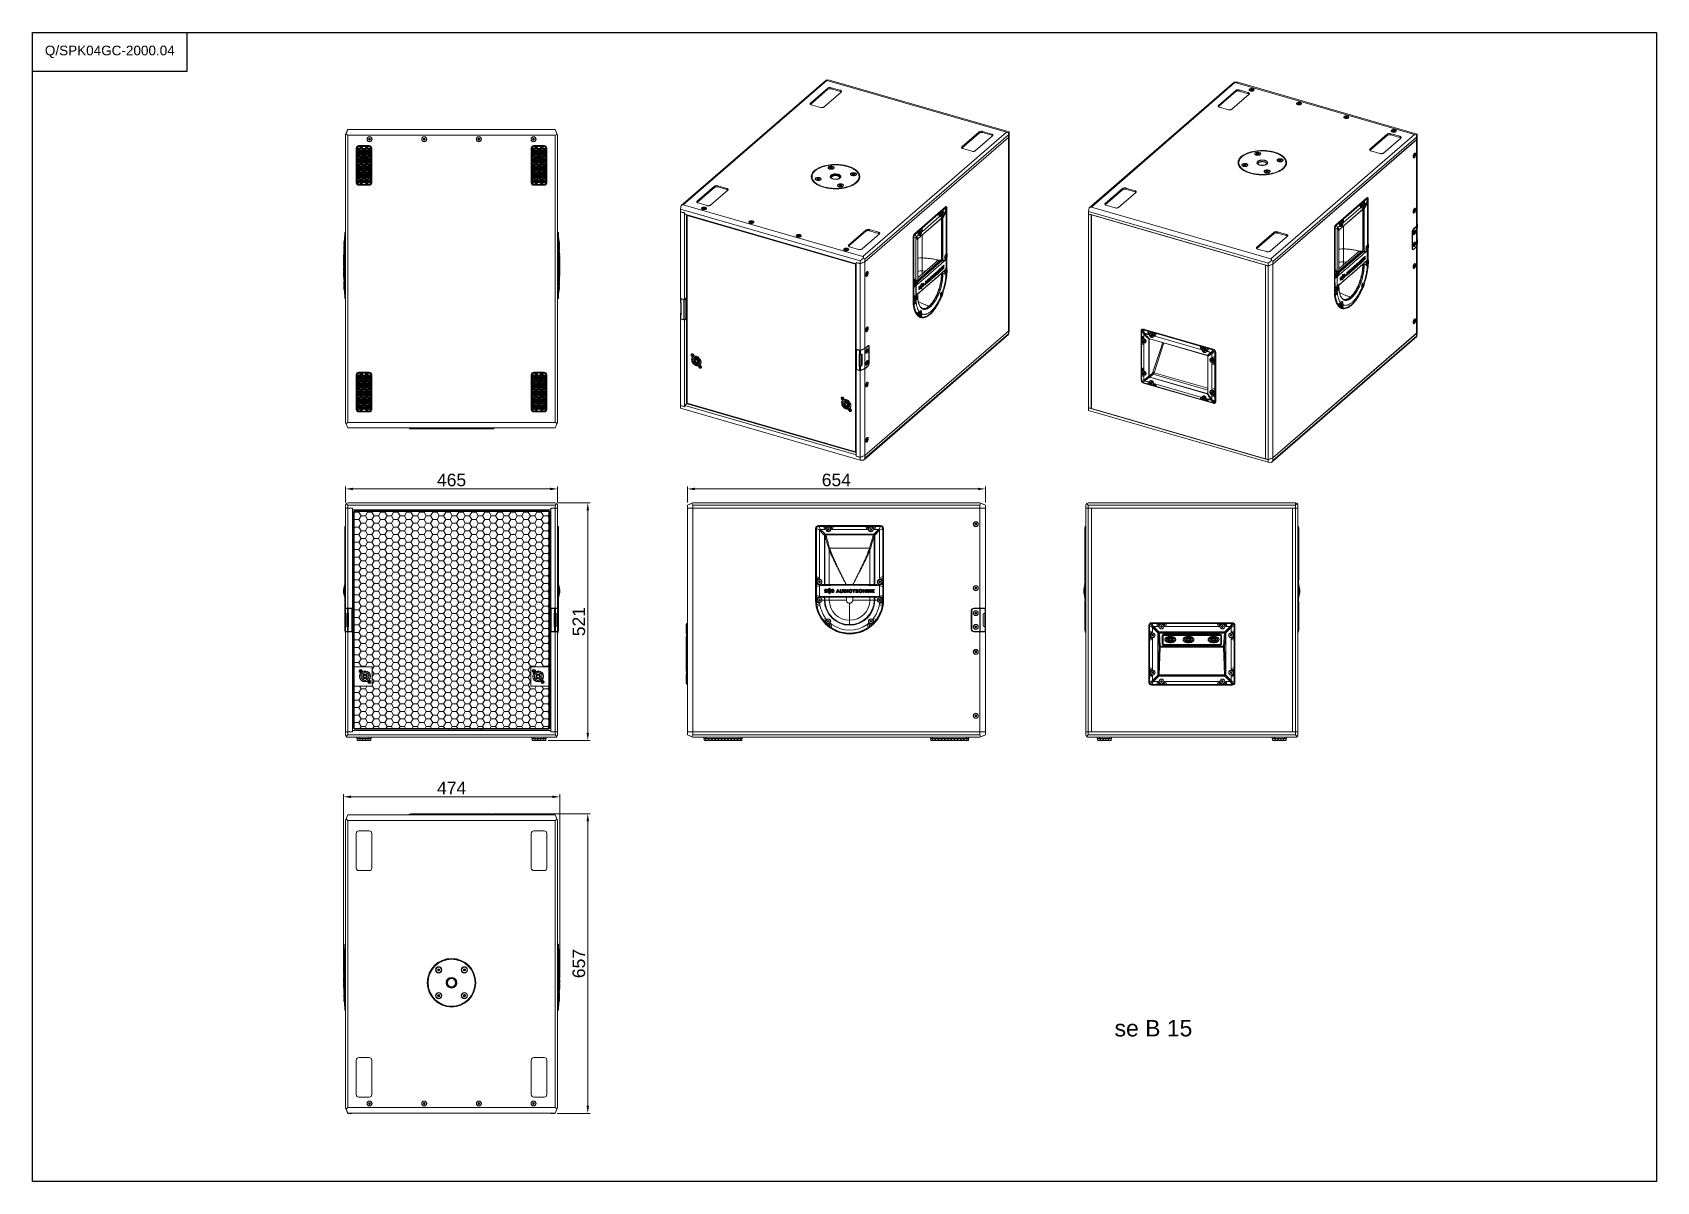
# Model space of a CAD drawing. Header units: millimetres. Extents: x 0 to 3564, y 0 to 2520.
import ezdxf

# ---------------------------------------------------------------- set-up
doc = ezdxf.new("R2010")
doc.units = ezdxf.units.MM
doc.layers.get('0').update_dxf_attribs({"lineweight": 13})
doc.layers.add('图框', color=7, linetype='Continuous')
doc.layers.add('标注', color=251, linetype='Continuous', lineweight=9)
doc.styles.get("Standard").update_dxf_attribs({"font": 'arial.ttf'})
doc.dimstyles.new('STANDARD 11', dxfattribs={"dimscale": 11, "dimtxt": 2.5, "dimasz": 1.5, "dimexe": 0.5, "dimexo": 0.5, "dimgap": 0.5, "dimtad": 1, "dimtoh": 1, "dimdec": 1, "dimzin": 9, "dimdsep": 46, "dimtxsty": 'Standard', "dimcen": 0, "dimclrd": 256, "dimclre": 256, "dimclrt": 256, "dimadec": 0, "dimazin": 0, "dimtp": 0.01, "dimtm": 0.01, "dimtfac": 1, "dimtdec": 1, "dimtofl": 0, "dimtmove": 0, "dimatfit": 3, "dimfxl": 1, "dimtolj": 1, "dimtzin": 4, "dimlwd": -1, "dimlwe": -1, "dimarcsym": 0})

msp = doc.modelspace()

# ---------------------------------------------------------------- texts
at = {"layer": '图框', "insert": (2459.79, 335.97), "char_height": 35.997, "width": 767.9332, "attachment_point": 5}
msp.add_mtext('se B 15', dxfattribs=at)

# ---------------------------------------------------------------- blocks, each defined once
blk = doc.blocks.new('A4-H')
at = {"layer": '图框'}
for p, q in [((28.29, 202.95), (28.29, 210.02)), ((0, 202.95), (28.29, 202.95))]:
    blk.add_line(p, q, dxfattribs=at)
blk.add_lwpolyline([(0, 210.02), (297, 210.02), (297, 0), (0, 0)], close=True, dxfattribs=at)
at = {"layer": '图框', "insert": (14.14, 206.49), "char_height": 1.7679, "width": 28.2872, "attachment_point": 5}
blk.add_mtext('Q/SPK04GC-2000.04', dxfattribs=at)
blk = doc.blocks.new('*D3')
at = {"layer": 'Defpoints', "color": 0, "transparency": 16777216}
for p in [(1152.1, 1519), (687.1, 1483.5), (1152.1, 1483.5)]:
    blk.add_point(p, dxfattribs=at)
at = {"layer": '标注', "transparency": 16777216}
for p, q in [((687.1, 1489), (687.1, 1524.5)), ((703.6, 1519), (1135.6, 1519)), ((1152.1, 1489), (1152.1, 1524.5))]:
    blk.add_line(p, q, dxfattribs=at)
for points in [[(703.6, 1521.7), (703.6, 1516.2), (687.1, 1519)], [(1135.6, 1521.7), (1135.6, 1516.2), (1152.1, 1519)]]:
    blk.add_solid(points, dxfattribs=at)
at = {"layer": '标注', "transparency": 16777216, "insert": (919.6, 1538.5), "char_height": 27.5, "attachment_point": 5}
blk.add_mtext('\\A1;465', dxfattribs=at)
blk = doc.blocks.new('*D4')
at = {"layer": 'Defpoints', "color": 0, "transparency": 16777216}
for p in [(2091, 1519), (1437, 1483.5), (2091, 1483.5)]:
    blk.add_point(p, dxfattribs=at)
at = {"layer": '标注', "transparency": 16777216}
for p, q in [((1437, 1489), (1437, 1524.5)), ((1453.5, 1519), (2074.5, 1519)), ((2091, 1489), (2091, 1524.5))]:
    blk.add_line(p, q, dxfattribs=at)
for points in [[(1453.5, 1521.7), (1453.5, 1516.2), (1437, 1519)], [(2074.5, 1521.7), (2074.5, 1516.2), (2091, 1519)]]:
    blk.add_solid(points, dxfattribs=at)
at = {"layer": '标注', "transparency": 16777216, "insert": (1764, 1538.5), "char_height": 27.5, "attachment_point": 5}
blk.add_mtext('\\A1;654', dxfattribs=at)
blk = doc.blocks.new('*D5')
at = {"layer": 'Defpoints', "color": 0, "transparency": 16777216}
for p in [(1147.1, 1488.5), (1126, 967.5), (1218.5, 967.5)]:
    blk.add_point(p, dxfattribs=at)
at = {"layer": '标注', "transparency": 16777216}
for p, q in [((1152.6, 1488.5), (1224, 1488.5)), ((1218.5, 1472), (1218.5, 984)), ((1131.5, 967.5), (1224, 967.5))]:
    blk.add_line(p, q, dxfattribs=at)
for points in [[(1215.8, 1472), (1221.3, 1472), (1218.5, 1488.5)], [(1215.8, 984), (1221.3, 984), (1218.5, 967.5)]]:
    blk.add_solid(points, dxfattribs=at)
at = {"layer": '标注', "transparency": 16777216, "insert": (1199, 1228), "char_height": 27.5, "attachment_point": 5, "rotation": 90}
blk.add_mtext('\\A1;521', dxfattribs=at)
blk = doc.blocks.new('*D6')
at = {"layer": 'Defpoints', "color": 0, "transparency": 16777216}
for p in [(1005.2, 806.5), (1145.6, 149.5), (1218.5, 149.5)]:
    blk.add_point(p, dxfattribs=at)
at = {"layer": '标注', "transparency": 16777216}
for p, q in [((1010.7, 806.5), (1224, 806.5)), ((1218.5, 790), (1218.5, 166)), ((1151.1, 149.5), (1224, 149.5))]:
    blk.add_line(p, q, dxfattribs=at)
for points in [[(1215.8, 790), (1221.3, 790), (1218.5, 806.5)], [(1215.8, 166), (1221.3, 166), (1218.5, 149.5)]]:
    blk.add_solid(points, dxfattribs=at)
at = {"layer": '标注', "transparency": 16777216, "insert": (1199, 478), "char_height": 27.5, "attachment_point": 5, "rotation": 90}
blk.add_mtext('\\A1;657', dxfattribs=at)
blk = doc.blocks.new('*D7')
at = {"layer": 'Defpoints', "color": 0, "transparency": 16777216}
for p in [(1157, 843.7), (682.6, 452.8), (1157, 453.3)]:
    blk.add_point(p, dxfattribs=at)
at = {"layer": '标注', "transparency": 16777216}
for p, q in [((682.6, 458.3), (682.6, 849.2)), ((699.1, 843.7), (1140.5, 843.7)), ((1157, 458.8), (1157, 849.2))]:
    blk.add_line(p, q, dxfattribs=at)
for points in [[(699.1, 846.5), (699.1, 841), (682.6, 843.7)], [(1140.5, 846.5), (1140.5, 841), (1157, 843.7)]]:
    blk.add_solid(points, dxfattribs=at)
at = {"layer": '标注', "transparency": 16777216, "insert": (919.8, 863), "char_height": 27.5, "attachment_point": 5}
blk.add_mtext('\\A1;474', dxfattribs=at)

# ---------------------------------------------------------------- dimensions: what is measured, and where the dimension line sits
at = {"layer": '标注'}
for base, p1, p2, picture, middle in [((1152.08, 1518.98), (687.08, 1483.47), (1152.08, 1483.47), '*D3', (919.58, 1538.52)), ((2090.99, 1518.98), (1436.99, 1483.47), (2090.99, 1483.47), '*D4', (1763.99, 1538.52))]:
    dim = msp.add_linear_dim(base=base, p1=p1, p2=p2, dimstyle='STANDARD 11', dxfattribs=at)
    dim.commit()
    dim.dimension.update_dxf_attribs({"geometry": picture, "text_midpoint": middle})
for base, p1, p2, picture, middle in [((1218.55, 967.46), (1147.08, 1488.47), (1126.02, 967.46), '*D5', (1199.01, 1227.97)), ((1218.55, 149.47), (1005.23, 806.48), (1145.58, 149.47), '*D6', (1199.01, 477.97))]:
    dim = msp.add_linear_dim(base=base, p1=p1, p2=p2, angle=90, dimstyle='STANDARD 11', dxfattribs=at)
    dim.commit()
    dim.dimension.update_dxf_attribs({"geometry": picture, "text_midpoint": middle})
dim = msp.add_linear_dim(base=(1157.04, 843.71), p1=(682.62, 452.85), p2=(1157.04, 453.32), dimstyle='STANDARD 11', override={"dimdec": 0}, dxfattribs=at)
dim.commit()
dim.dimension.update_dxf_attribs({"geometry": '*D7', "text_midpoint": (919.83, 862.96)})

# ---------------------------------------------------------------- hatches: boundary and pattern name
at = {"layer": '标注'}
h = msp.add_hatch(dxfattribs=at)
h.set_pattern_fill('HONEY', color=256, scale=3)
h.set_pattern_definition([(0, (-64.803, 0), (14.2875, 8.248892), [9.525, -19.05]), (120, (-64.803, 0), (-14.2875, 8.248892), [9.525, -19.05]), (60, (-64.803, 0), (3e-08, 16.497784), [-19.05, 9.525])])
h.paths.add_polyline_path([(706.08, 993.76), (1133.08, 993.76), (1133.08, 1086.4), (1093.58, 1086.4), (1093.58, 1129.13), (1133.08, 1129.13), (1133.08, 1469.77), (706.08, 1469.77), (706.08, 1129.13), (745.58, 1129.13), (745.58, 1086.4), (706.08, 1086.4)])

# ---------------------------------------------------------------- linework, layer by layer
for p, q in [((1423.4, 2140.34), (1741.33, 2415.67)), ((1428.14, 2142.16), (1743.14, 2414.95)), ((1706.91, 2365.08), (1744.91, 2397.99)), ((1706.91, 2362.48), (1744.91, 2395.39)), ((1774.35, 2389.49), (1736.35, 2356.58)), ((1741.33, 2415.67), (1741.83, 2416.09)), ((1749.14, 2415.82), (1741.83, 2416.09)), ((1743.14, 2414.95), (2137.18, 2301.2)), ((1744.91, 2395.39), (1744.91, 2397.99)), ((1749.14, 2415.82), (2143.18, 2302.07)), ((1752.42, 2396.4), (1752.42, 2398.99)), ((1752.42, 2398.99), (1772.34, 2393.24)), ((1772.34, 2390.65), (1752.42, 2396.4)), ((1772.34, 2390.65), (1772.34, 2393.24)), ((2636.8, 2410.75), (2318.87, 2135.41)), ((2638.61, 2410.03), (2323.61, 2137.23)), ((2602.38, 2360.15), (2640.38, 2393.06)), ((2640.38, 2390.47), (2602.38, 2357.56)), ((2636.8, 2410.75), (2637.3, 2411.17)), ((2644.61, 2410.9), (2637.3, 2411.17)), ((2638.61, 2410.03), (3032.65, 2296.28)), ((2640.38, 2390.47), (2640.38, 2393.06)), ((3038.65, 2297.15), (2644.61, 2410.9)), ((2647.89, 2391.47), (2647.89, 2394.07)), ((2647.89, 2394.07), (2667.81, 2388.32)), ((2647.89, 2391.47), (2667.81, 2385.72)), ((2667.81, 2385.72), (2667.81, 2388.32)), ((2672.13, 2392.03), (2671.19, 2392.69)), ((2674.31, 2394.99), (2674.31, 2394.05)), ((2676.18, 2394.99), (2676.18, 2394.05)), ((2678.36, 2392.03), (2679.3, 2392.69)), ((2680.01, 2392.88), (2679.73, 2392.67)), ((1706.91, 2362.48), (1706.91, 2365.08)), ((1728.84, 2355.57), (1708.92, 2361.32)), ((2602.38, 2357.56), (2602.38, 2360.15)), ((2624.31, 2350.65), (2604.39, 2356.4)), ((2669.82, 2384.56), (2631.82, 2351.65)), ((2776.05, 2362.03), (2775.11, 2362.69)), ((2778.23, 2364.99), (2778.23, 2364.05)), ((2780.1, 2364.99), (2780.1, 2364.05)), ((2782.28, 2362.03), (2783.22, 2362.69)), ((2783.93, 2362.88), (2783.65, 2362.67)), ((2879.98, 2332.03), (2879.03, 2332.69)), ((2882.15, 2334.99), (2882.15, 2334.05)), ((2884.03, 2334.99), (2884.03, 2334.05)), ((2886.2, 2332.03), (2887.14, 2332.69)), ((2887.85, 2332.88), (2887.58, 2332.67)), ((686.58, 2276.94), (686.58, 2294.64)), ((687.08, 2281.94), (686.58, 2281.94)), ((686.73, 2295.41), (691.23, 2306.21)), ((687.08, 2294.94), (692.08, 2306.94)), ((687.08, 2294.94), (687.08, 1664.94)), ((1147.08, 2306.94), (692.08, 2306.94)), ((692.08, 2294.94), (692.08, 1664.94)), ((692.08, 2294.94), (1147.08, 2294.94)), ((693.08, 2307.44), (700.58, 2307.44)), ((739.58, 2287.81), (737.96, 2286.87)), ((737.96, 2285), (737.96, 2286.87)), ((737.96, 2285), (739.58, 2284.06)), ((741.2, 2286.87), (739.58, 2287.81)), ((739.58, 2284.06), (741.2, 2285)), ((741.2, 2286.87), (741.2, 2285)), ((859.58, 2287.81), (857.96, 2286.87)), ((857.96, 2285), (857.96, 2286.87)), ((857.96, 2285), (859.58, 2284.06)), ((861.2, 2286.87), (859.58, 2287.81)), ((859.58, 2284.06), (861.2, 2285)), ((861.2, 2286.87), (861.2, 2285)), ((979.58, 2287.81), (977.96, 2286.87)), ((977.96, 2285), (977.96, 2286.87)), ((977.96, 2285), (979.58, 2284.06)), ((981.2, 2286.87), (979.58, 2287.81)), ((979.58, 2284.06), (981.2, 2285)), ((981.2, 2286.87), (981.2, 2285)), ((1099.58, 2287.81), (1097.96, 2286.87)), ((1097.96, 2285), (1097.96, 2286.87)), ((1097.96, 2285), (1099.58, 2284.06)), ((1101.2, 2286.87), (1099.58, 2287.81)), ((1099.58, 2284.06), (1101.2, 2285)), ((1101.2, 2286.87), (1101.2, 2285)), ((1138.08, 2307.44), (1145.58, 2307.44)), ((1147.08, 2306.94), (1152.08, 2294.94)), ((1147.08, 2294.94), (1147.08, 1664.94)), ((1152.08, 2294.94), (1152.08, 1664.94)), ((1822.18, 2028.41), (2137.18, 2301.2)), ((1826.51, 2022.83), (2141.51, 2295.62)), ((2141.51, 2289.99), (1826.51, 2017.2)), ((2141.51, 2289.56), (1826.51, 2016.76)), ((2039.46, 2269.08), (2077.46, 2301.99)), ((2077.46, 2299.39), (2039.46, 2266.48)), ((2106.91, 2293.49), (2068.91, 2260.58)), ((2077.46, 2299.39), (2077.46, 2301.99)), ((2084.98, 2300.4), (2084.98, 2302.99)), ((2084.98, 2302.99), (2104.89, 2297.24)), ((2104.89, 2294.65), (2084.98, 2300.4)), ((2104.89, 2294.65), (2104.89, 2297.24)), ((2143.18, 2296.44), (2141.51, 2289.99)), ((2141.51, 2289.56), (2143.18, 2296)), ((2141.51, 2295.62), (2141.51, 2289.99)), ((2141.51, 2289.56), (2141.51, 1865.2)), ((2143.18, 2302.07), (2142, 2300.57)), ((2143.06, 2296.04), (2143.18, 2296)), ((2143.18, 2302.07), (2143.18, 2296.44)), ((2143.18, 2296), (2143.18, 1871.65)), ((3032.65, 2296.28), (2717.65, 2023.48)), ((3036.98, 2290.7), (2721.98, 2017.9)), ((3036.98, 2285.07), (2721.98, 2012.27)), ((2721.98, 2011.83), (3036.98, 2284.63)), ((2934.93, 2264.15), (2972.93, 2297.06)), ((2972.93, 2294.47), (2934.93, 2261.56)), ((3002.38, 2288.56), (2964.38, 2255.65)), ((2972.93, 2294.47), (2972.93, 2297.06)), ((2980.45, 2295.47), (2980.45, 2298.07)), ((2980.45, 2298.07), (3000.36, 2292.32)), ((3000.36, 2289.72), (2980.45, 2295.47)), ((2984, 2301.96), (2982.96, 2302.69)), ((2986.07, 2304.99), (2986.07, 2304.05)), ((2987.95, 2304.99), (2987.95, 2304.05)), ((2990.02, 2301.96), (2991.07, 2302.69)), ((2991.78, 2302.88), (2991.5, 2302.67)), ((3000.36, 2289.72), (3000.36, 2292.32)), ((3038.65, 2291.52), (3036.98, 2285.07)), ((3038.65, 2291.08), (3036.98, 2284.63)), ((3036.98, 2290.7), (3036.98, 2285.07)), ((3036.98, 2284.63), (3036.98, 2094.97)), ((3038.65, 2297.15), (3037.47, 2295.65)), ((3038.53, 2291.11), (3038.65, 2291.08)), ((3038.65, 2297.15), (3038.65, 2291.52)), ((3038.65, 2101.42), (3038.65, 2291.08)), ((687.08, 2276.94), (686.58, 2276.94)), ((710.58, 2190.44), (710.58, 2266.44)), ((711.58, 2265.96), (711.58, 2190.92)), ((711.58, 2265.96), (711.98, 2265.56)), ((711.98, 2191.32), (711.98, 2265.56)), ((712.48, 2265.56), (711.98, 2265.56)), ((712.48, 2265.56), (712.48, 2263.78)), ((712.48, 2263.09), (712.48, 2256.78)), ((712.48, 2256.09), (712.48, 2249.78)), ((712.48, 2249.09), (712.48, 2242.78)), ((716.08, 2271.94), (739.08, 2271.94)), ((716.96, 2270.54), (716.56, 2270.94)), ((738.6, 2270.94), (716.56, 2270.94)), ((716.96, 2270.54), (716.96, 2270.04)), ((716.96, 2270.54), (738.2, 2270.54)), ((738.2, 2270.04), (716.96, 2270.04)), ((738.6, 2270.94), (738.2, 2270.54)), ((738.2, 2270.04), (738.2, 2270.54)), ((742.69, 2263.78), (742.69, 2265.56)), ((743.18, 2265.56), (742.69, 2265.56)), ((742.69, 2256.78), (742.69, 2263.09)), ((742.69, 2249.78), (742.69, 2256.09)), ((742.69, 2242.78), (742.69, 2249.09)), ((743.18, 2265.56), (743.58, 2265.96)), ((743.18, 2265.56), (743.18, 2191.32)), ((743.58, 2190.92), (743.58, 2265.96)), ((744.58, 2266.44), (744.58, 2190.44)), ((1094.58, 2190.44), (1094.58, 2266.44)), ((1095.58, 2265.96), (1095.58, 2190.92)), ((1095.58, 2265.96), (1095.98, 2265.56)), ((1095.98, 2191.32), (1095.98, 2265.56)), ((1096.48, 2265.56), (1095.98, 2265.56)), ((1096.48, 2265.56), (1096.48, 2263.78)), ((1096.48, 2263.09), (1096.48, 2256.78)), ((1096.48, 2256.09), (1096.48, 2249.78)), ((1096.48, 2249.09), (1096.48, 2242.78)), ((1100.08, 2271.94), (1123.08, 2271.94)), ((1122.6, 2270.94), (1100.56, 2270.94)), ((1100.96, 2270.54), (1100.56, 2270.94)), ((1100.96, 2270.54), (1100.96, 2270.04)), ((1100.96, 2270.54), (1122.2, 2270.54)), ((1122.2, 2270.04), (1100.96, 2270.04)), ((1122.6, 2270.94), (1122.2, 2270.54)), ((1122.2, 2270.04), (1122.2, 2270.54)), ((1126.69, 2263.78), (1126.69, 2265.56)), ((1127.18, 2265.56), (1126.69, 2265.56)), ((1126.69, 2256.78), (1126.69, 2263.09)), ((1126.69, 2249.78), (1126.69, 2256.09)), ((1126.69, 2242.78), (1126.69, 2249.09)), ((1127.18, 2265.56), (1127.58, 2265.96)), ((1127.18, 2265.56), (1127.18, 2191.32)), ((1127.58, 2190.92), (1127.58, 2265.96)), ((1128.58, 2266.44), (1128.58, 2190.44)), ((2039.46, 2266.48), (2039.46, 2269.08)), ((2061.39, 2259.57), (2041.48, 2265.32)), ((2684.89, 2251.19), (2683.64, 2252.08)), ((2687.38, 2254.84), (2687.38, 2253.7)), ((2689.63, 2254.84), (2689.63, 2253.7)), ((2692.11, 2251.19), (2693.37, 2252.08)), ((2694.22, 2252.31), (2693.89, 2252.05)), ((2934.93, 2261.56), (2934.93, 2264.15)), ((2956.86, 2254.65), (2936.95, 2260.4)), ((3029.77, 2247.41), (3030.12, 2246.55)), ((3031.07, 2245.64), (3030.94, 2245.68)), ((3032.37, 2248.81), (3031.53, 2249.05)), ((3031.75, 2254.36), (3032.53, 2254.92)), ((3033.18, 2250.32), (3032.24, 2250.6)), ((3032.32, 2254.75), (3032.53, 2254.92)), ((3032.45, 2252.17), (3032.36, 2252.08)), ((3033.83, 2255.18), (3033.7, 2255.22)), ((712.48, 2242.09), (712.48, 2235.78)), ((712.48, 2235.09), (712.48, 2228.78)), ((712.48, 2228.09), (712.48, 2221.78)), ((712.48, 2221.09), (712.48, 2214.78)), ((712.48, 2214.09), (712.48, 2207.78)), ((742.69, 2235.78), (742.69, 2242.09)), ((742.69, 2228.78), (742.69, 2235.09)), ((742.69, 2221.78), (742.69, 2228.09)), ((742.69, 2214.78), (742.69, 2221.09)), ((742.69, 2207.78), (742.69, 2214.09)), ((1096.48, 2242.09), (1096.48, 2235.78)), ((1096.48, 2235.09), (1096.48, 2228.78)), ((1096.48, 2228.09), (1096.48, 2221.78)), ((1096.48, 2221.09), (1096.48, 2214.78)), ((1096.48, 2214.09), (1096.48, 2207.78)), ((1126.69, 2235.78), (1126.69, 2242.09)), ((1126.69, 2228.78), (1126.69, 2235.09)), ((1126.69, 2221.78), (1126.69, 2228.09)), ((1126.69, 2214.78), (1126.69, 2221.09)), ((1126.69, 2207.78), (1126.69, 2214.09)), ((1748.81, 2220.61), (1747.56, 2221.5)), ((1751.3, 2224.25), (1751.3, 2223.12)), ((1753.55, 2224.25), (1753.55, 2223.12)), ((1756.03, 2220.61), (1757.29, 2221.5)), ((1758.14, 2221.72), (1757.81, 2221.47)), ((1800.39, 2210.11), (1800.39, 2208.97)), ((1802.64, 2210.11), (1802.64, 2208.97)), ((2656.6, 2226.7), (2655.34, 2227.58)), ((2659.08, 2230.34), (2659.08, 2229.21)), ((2661.33, 2230.34), (2661.33, 2229.21)), ((2663.11, 2214.67), (2663.18, 2214.64)), ((2663.63, 2215.55), (2663.69, 2215.52)), ((2663.82, 2226.7), (2665.07, 2227.58)), ((2665.93, 2227.81), (2665.6, 2227.56)), ((2705.48, 2212.56), (2704.23, 2213.44)), ((2707.9, 2231.11), (2707.9, 2231.1)), ((2707.97, 2216.2), (2707.97, 2215.07)), ((2710.22, 2216.2), (2710.22, 2215.07)), ((2712.7, 2212.56), (2713.96, 2213.44)), ((2714.81, 2213.67), (2714.48, 2213.41)), ((2733.98, 2237.05), (2732.73, 2237.94)), ((2736.47, 2240.69), (2736.47, 2239.56)), ((2738.72, 2240.69), (2738.72, 2239.56)), ((2741.21, 2237.05), (2742.46, 2237.94)), ((2743.31, 2238.16), (2742.98, 2237.91)), ((711.98, 2191.32), (711.58, 2190.92)), ((711.98, 2191.32), (712.48, 2191.32)), ((712.48, 2207.09), (712.48, 2200.78)), ((712.48, 2200.09), (712.48, 2193.78)), ((712.48, 2193.09), (712.48, 2191.32)), ((739.08, 2184.94), (716.08, 2184.94)), ((716.56, 2185.94), (716.96, 2186.33)), ((716.56, 2185.94), (738.6, 2185.94)), ((716.96, 2186.83), (716.96, 2186.33)), ((716.96, 2186.83), (738.2, 2186.83)), ((738.2, 2186.33), (716.96, 2186.33)), ((738.2, 2186.33), (738.2, 2186.83)), ((738.2, 2186.33), (738.6, 2185.94)), ((742.69, 2200.78), (742.69, 2207.09)), ((742.69, 2193.78), (742.69, 2200.09)), ((742.69, 2191.32), (742.69, 2193.09)), ((742.69, 2191.32), (743.18, 2191.32)), ((743.58, 2190.92), (743.18, 2191.32)), ((1095.98, 2191.32), (1095.58, 2190.92)), ((1095.98, 2191.32), (1096.48, 2191.32)), ((1096.48, 2207.09), (1096.48, 2200.78)), ((1096.48, 2200.09), (1096.48, 2193.78)), ((1096.48, 2193.09), (1096.48, 2191.32)), ((1123.08, 2184.94), (1100.08, 2184.94)), ((1100.56, 2185.94), (1100.96, 2186.33)), ((1100.56, 2185.94), (1122.6, 2185.94)), ((1100.96, 2186.83), (1122.2, 2186.83)), ((1100.96, 2186.83), (1100.96, 2186.33)), ((1122.2, 2186.33), (1100.96, 2186.33)), ((1122.2, 2186.33), (1122.2, 2186.83)), ((1122.2, 2186.33), (1122.6, 2185.94)), ((1126.69, 2200.78), (1126.69, 2207.09)), ((1126.69, 2193.78), (1126.69, 2200.09)), ((1126.69, 2191.32), (1126.69, 2193.09)), ((1126.69, 2191.32), (1127.18, 2191.32)), ((1127.58, 2190.92), (1127.18, 2191.32)), ((1458.41, 2149.87), (1496.41, 2182.78)), ((1496.41, 2180.18), (1458.41, 2147.27)), ((1525.85, 2174.28), (1487.85, 2141.37)), ((1496.41, 2180.18), (1496.41, 2182.78)), ((1503.92, 2181.19), (1503.92, 2183.79)), ((1503.92, 2183.79), (1523.84, 2178.04)), ((1523.84, 2175.44), (1503.92, 2181.19)), ((1523.84, 2175.44), (1523.84, 2178.04)), ((1720.52, 2196.11), (1719.27, 2197)), ((1723.01, 2199.76), (1723.01, 2198.62)), ((1725.26, 2199.76), (1725.26, 2198.62)), ((1726.64, 2184.09), (1726.71, 2184.06)), ((1727.16, 2184.97), (1727.22, 2184.94)), ((1727.74, 2196.11), (1729, 2197)), ((1729.85, 2197.23), (1729.52, 2196.97)), ((1769.4, 2181.97), (1768.15, 2182.86)), ((1771.43, 2200.52), (1771.43, 2200.52)), ((1771.89, 2185.62), (1771.89, 2184.48)), ((1774.14, 2185.62), (1774.14, 2184.48)), ((1776.62, 2181.97), (1777.88, 2182.86)), ((1778.73, 2183.09), (1778.4, 2182.83)), ((1797.91, 2206.46), (1796.65, 2207.35)), ((1805.13, 2206.46), (1806.38, 2207.35)), ((1807.23, 2207.58), (1806.9, 2207.32)), ((2353.88, 2144.95), (2391.88, 2177.86)), ((2391.88, 2175.26), (2353.88, 2142.35)), ((2391.88, 2175.26), (2391.88, 2177.86)), ((2399.39, 2176.26), (2399.39, 2178.86)), ((2399.39, 2178.86), (2419.31, 2173.11)), ((2419.31, 2170.51), (2399.39, 2176.26)), ((1422.14, 2132.63), (1423.32, 2140.25)), ((1423.32, 2140.25), (1423.4, 2140.34)), ((1822.18, 2028.41), (1428.14, 2142.16)), ((1458.41, 2147.27), (1458.41, 2149.87)), ((1480.34, 2140.37), (1460.42, 2146.12)), ((2353.88, 2142.35), (2353.88, 2144.95)), ((2375.81, 2135.44), (2355.89, 2141.19)), ((2421.32, 2169.36), (2383.32, 2136.45)), ((2419.31, 2170.51), (2419.31, 2173.11)), ((2927.98, 2157.21), (2859.98, 2098.32)), ((2876.42, 2111.13), (2911.79, 2141.76)), ((2912.18, 2141.33), (2876.82, 2110.7)), ((2912.18, 2141.33), (2915.11, 2136.21)), ((2913.71, 2143.39), (2913.24, 2142.99)), ((2913.62, 2142.58), (2916.34, 2138.27)), ((2914.09, 2143), (2914.17, 2143.08)), ((2914.09, 2143), (2914.18, 2143.07)), ((2914.09, 2143), (2916.44, 2139.22)), ((2914.96, 2144.4), (2914.91, 2144.37)), ((2914.96, 2144.4), (2914.91, 2144.37)), ((2919.01, 2138.61), (2918.17, 2138.85)), ((2919.82, 2140.13), (2918.88, 2140.4)), ((2919.09, 2141.97), (2918.99, 2141.88)), ((2920.46, 2144.98), (2920.33, 2145.02)), ((2921.56, 2149.46), (2922.55, 2143.8)), ((2928, 2155.8), (2922.4, 2150.95)), ((2928.4, 2155.37), (2922.79, 2150.53)), ((2923.73, 2143.65), (2922.79, 2150.53)), ((2928.1, 2155.89), (2926.92, 2156.29)), ((2929.53, 2156.35), (2927.73, 2156.99)), ((2928, 2155.8), (2928.1, 2155.89)), ((2928.4, 2155.37), (2928.14, 2147.48)), ((2928.5, 2155.46), (2928.4, 2155.37)), ((2930.82, 2153.18), (2929.15, 2146.57)), ((2929.15, 2146.62), (2929.14, 2146.57)), ((2929.15, 2056.33), (2929.15, 2146.57)), ((2931.23, 2154.39), (2930.72, 2154.54)), ((2930.84, 2153.51), (2930.83, 2153.45)), ((2930.84, 2153.34), (2930.83, 2153.28)), ((2930.84, 2153.51), (2930.84, 2153.51)), ((2930.84, 2111.04), (2930.84, 2153.34)), ((2931.23, 2154.39), (2931.23, 2054.67)), ((1422.14, 2132.63), (1422.14, 2127)), ((1422.14, 2132.63), (1816.18, 2018.88)), ((1431.23, 2124.38), (1422.14, 2127)), ((1422.14, 2126.56), (1422.24, 2126.97)), ((1422.14, 1936.9), (1422.14, 2126.56)), ((1430.8, 2124.06), (1422.14, 2126.56)), ((1431.2, 2124.41), (1430.8, 2124.06)), ((1430.8, 1934.4), (1430.8, 2124.06)), ((1431.23, 2121.34), (1431.23, 2124.38)), ((1431.23, 2121.34), (1807.09, 2012.84)), ((1435.26, 2119.86), (1435.26, 1707.63)), ((1436.26, 2119), (1436.26, 1706.76)), ((1806.05, 2012.25), (1436.26, 2119)), ((1470.66, 2131.95), (1469.72, 2132.62)), ((1472.84, 2134.91), (1472.84, 2133.97)), ((1474.71, 2134.91), (1474.71, 2133.97)), ((1476.89, 2131.95), (1477.83, 2132.62)), ((1478.54, 2132.8), (1478.26, 2132.59)), ((1574.58, 2101.95), (1573.64, 2102.62)), ((1576.76, 2104.91), (1576.76, 2103.97)), ((1578.63, 2104.91), (1578.63, 2103.97)), ((1580.81, 2101.95), (1581.75, 2102.62)), ((1582.46, 2102.8), (1582.19, 2102.59)), ((2003.51, 2137.4), (1935.51, 2078.51)), ((1995.75, 2113.25), (1943.75, 2068.21)), ((1996.07, 2113.7), (1944.07, 2068.67)), ((1951.95, 2091.32), (1987.32, 2121.95)), ((1987.71, 2121.52), (1952.35, 2090.89)), ((1952.71, 2083.54), (1990.64, 2116.4)), ((1987.71, 2121.52), (1990.64, 2116.4)), ((1989.24, 2123.58), (1988.77, 2123.18)), ((1989.15, 2122.77), (1991.87, 2118.46)), ((1989.62, 2123.19), (1989.7, 2123.27)), ((1989.62, 2123.19), (1989.71, 2123.27)), ((1989.62, 2123.19), (1991.97, 2119.41)), ((1990.49, 2124.59), (1990.44, 2124.56)), ((1990.49, 2124.59), (1990.44, 2124.56)), ((1993.24, 2115.63), (1993.11, 2115.67)), ((1994.54, 2118.8), (1993.7, 2119.04)), ((1995.35, 2120.32), (1994.41, 2120.59)), ((1994.62, 2122.16), (1994.52, 2122.07)), ((1994.57, 2112.23), (1994.57, 2020.03)), ((1995.44, 2112.16), (1995.2, 2112.23)), ((1995.2, 2020), (1995.2, 2112.23)), ((1995.25, 2112.82), (1995.34, 2112.64)), ((1995.44, 2019.93), (1995.44, 2112.16)), ((1995.75, 2113.25), (1995.83, 2113.32)), ((1995.85, 2113.33), (1995.85, 2113.33)), ((1995.99, 2125.17), (1995.86, 2125.21)), ((1997.09, 2129.65), (1998.08, 2123.99)), ((1997.73, 2019.9), (1997.73, 2112.26)), ((2003.53, 2135.99), (1997.93, 2131.14)), ((2003.93, 2135.56), (1998.32, 2130.72)), ((1999.26, 2123.84), (1998.32, 2130.72)), ((2003.63, 2136.08), (2002.45, 2136.48)), ((2005.06, 2136.55), (2003.26, 2137.18)), ((2003.53, 2135.99), (2003.63, 2136.08)), ((2003.93, 2135.56), (2003.67, 2127.67)), ((2004.03, 2135.65), (2003.93, 2135.57)), ((2006.35, 2133.37), (2004.68, 2126.76)), ((2004.68, 2126.82), (2004.67, 2126.76)), ((2004.68, 2036.52), (2004.68, 2126.76)), ((2006.76, 2134.58), (2006.25, 2134.73)), ((2006.37, 2133.7), (2006.36, 2133.64)), ((2006.37, 2133.53), (2006.36, 2133.47)), ((2006.37, 2133.7), (2006.37, 2133.7)), ((2006.37, 2091.24), (2006.37, 2133.53)), ((2006.76, 2134.58), (2006.76, 2034.86)), ((2317.61, 2127.71), (2318.79, 2135.33)), ((2317.61, 2127.71), (2317.61, 2122.08)), ((2711.65, 2013.96), (2317.61, 2127.71)), ((2711.65, 2008.33), (2317.61, 2122.08)), ((2317.71, 2122.05), (2317.61, 2121.64)), ((2317.61, 2121.64), (2317.61, 1697.29)), ((2323.24, 2120.01), (2317.61, 2121.64)), ((2318.79, 2135.33), (2318.87, 2135.41)), ((2323.24, 2120.01), (2323.61, 2120.34)), ((2323.24, 2120.01), (2323.24, 1695.66)), ((2717.65, 2023.48), (2323.61, 2137.23)), ((2323.67, 2119.89), (2324.04, 2120.22)), ((2323.67, 2119.89), (2323.67, 1695.54)), ((2705.59, 2009.64), (2323.67, 2119.89)), ((2866.2, 2101.51), (2867.46, 2102.61)), ((2867.46, 2102.61), (2867.51, 2102.66)), ((2867.46, 2102.61), (2869.69, 2098.02)), ((2920.22, 2133.06), (2868.22, 2088.02)), ((2920.54, 2133.51), (2868.54, 2088.48)), ((2873.81, 2104.16), (2873.68, 2104.2)), ((2874.55, 2109.48), (2875.01, 2109.89)), ((2874.94, 2109.1), (2875.73, 2103.96)), ((2875.4, 2109.48), (2876.82, 2110.7)), ((2875.4, 2109.48), (2875.92, 2103.27)), ((2877.18, 2103.35), (2876.82, 2110.7)), ((2877.18, 2103.35), (2915.11, 2136.21)), ((2917.71, 2135.44), (2917.58, 2135.48)), ((2919.04, 2132.04), (2919.04, 2039.84)), ((2919.91, 2131.97), (2919.67, 2132.04)), ((2919.67, 2039.81), (2919.67, 2132.04)), ((2919.72, 2132.63), (2919.81, 2132.45)), ((2919.91, 2039.74), (2919.91, 2131.97)), ((2920.22, 2133.06), (2920.3, 2133.13)), ((2920.32, 2133.14), (2920.32, 2133.14)), ((2922.2, 2039.71), (2922.2, 2132.07)), ((2930.83, 2111.04), (2930.83, 2061.91)), ((2930.84, 2061.97), (2930.84, 2111.04)), ((3029.77, 2126.16), (3030.12, 2125.31)), ((3031.07, 2124.39), (3030.94, 2124.43)), ((3032.37, 2127.56), (3031.53, 2127.81)), ((3031.75, 2133.11), (3032.53, 2133.67)), ((3033.18, 2129.08), (3032.24, 2129.35)), ((3032.32, 2133.5), (3032.53, 2133.67)), ((3032.45, 2130.92), (3032.36, 2130.83)), ((3033.83, 2133.94), (3033.7, 2133.97)), ((685.06, 2074.4), (684.49, 2063.94)), ((686.98, 2080.54), (685.08, 2074.26)), ((685.08, 2074.26), (685.08, 2074.47)), ((685.08, 2061.23), (685.08, 2074.26)), ((686.98, 2067.76), (685.08, 2061.23)), ((686.97, 2081.08), (685.1, 2075.71)), ((685.63, 2080.78), (685.71, 2081.23)), ((686.98, 2081.89), (685.71, 2081.23)), ((685.71, 2081.23), (685.71, 2081.23)), ((686.98, 2081.89), (686.98, 2081.89)), ((686.98, 2080.54), (686.98, 2078.68)), ((686.98, 2080.54), (686.98, 2067.76)), ((686.98, 2075.94), (686.98, 2072.34)), ((1152.08, 2081.96), (1152.48, 2081.94)), ((1152.22, 2080.57), (1152.22, 2081.18)), ((1152.22, 2068.04), (1152.22, 2080.57)), ((1152.23, 2081.95), (1152.23, 2081.95)), ((1152.24, 2081.95), (1152.23, 2081.95)), ((1152.26, 2081.95), (1152.24, 2081.95)), ((1152.25, 2081.95), (1152.46, 2081.94)), ((1152.39, 2081.95), (1152.25, 2081.95)), ((1152.27, 2081.95), (1152.26, 2081.95)), ((1152.39, 2081.95), (1152.27, 2081.95)), ((1152.43, 2081.91), (1152.38, 2081.86)), ((1152.46, 2081.94), (1152.47, 2081.94)), ((1152.47, 2081.94), (1152.47, 2081.94)), ((1152.47, 2081.94), (1152.48, 2081.94)), ((1152.49, 2081.94), (1152.48, 2081.94)), ((1152.68, 2081.89), (1152.48, 2081.94)), ((1152.68, 2081.89), (1152.68, 2081.89)), ((1153.95, 2081.24), (1152.68, 2081.89)), ((1152.68, 2080.82), (1154.58, 2074.54)), ((1152.68, 2080.21), (1152.68, 2080.82)), ((1152.68, 2067.76), (1152.68, 2080.21)), ((1152.68, 2080.21), (1154.58, 2073.97)), ((1152.68, 2067.76), (1154.58, 2061.23)), ((1152.72, 2081.7), (1154.13, 2080.21)), ((1154.03, 2080.77), (1153.95, 2081.24)), ((1154.12, 2080.21), (1154.12, 2080.24)), ((1154.58, 2060.44), (1154.58, 2074.64)), ((1155.18, 2063.84), (1154.61, 2074.31)), ((1678.51, 2071.95), (1677.57, 2072.62)), ((1680.68, 2074.91), (1680.68, 2073.97)), ((1682.56, 2074.91), (1682.56, 2073.97)), ((1684.73, 2071.95), (1685.67, 2072.62)), ((1686.38, 2072.8), (1686.11, 2072.59)), ((1790.96, 2053.87), (1828.96, 2086.78)), ((1828.96, 2084.18), (1790.96, 2051.27)), ((1858.41, 2078.28), (1820.41, 2045.37)), ((1828.96, 2084.18), (1828.96, 2086.78)), ((1836.48, 2085.19), (1836.48, 2087.79)), ((1836.48, 2087.79), (1856.39, 2082.04)), ((1836.48, 2085.19), (1856.39, 2079.44)), ((1856.39, 2079.44), (1856.39, 2082.04)), ((1932.26, 1934.1), (1932.26, 2070.07)), ((1933.13, 2070.67), (1932.33, 2070.87)), ((1933.13, 1979.14), (1933.13, 2070.5)), ((1933.7, 2070.54), (1938.68, 2069.66)), ((1933.7, 1979.18), (1933.7, 2070.54)), ((1934.65, 2077.53), (1935.63, 2077.19)), ((1935.74, 2077.28), (1935.63, 2077.19)), ((1935.74, 2077.28), (1941.34, 2082.13)), ((1936.13, 2076.85), (1936.03, 2076.76)), ((1936.13, 2076.85), (1941.73, 2081.7)), ((1939.68, 2072.25), (1936.13, 2076.85)), ((1938.68, 2069.66), (1938.67, 1979.36)), ((1941.73, 2081.7), (1942.99, 2082.8)), ((1941.73, 2081.7), (1944.08, 2076.06)), ((1942.99, 2082.8), (1943.04, 2082.85)), ((1942.99, 2082.8), (1945.22, 2078.21)), ((1943.44, 2068.03), (1943.3, 2067.76)), ((1943.3, 2067.76), (1943.3, 2067.76)), ((1946.58, 2074.81), (1946.46, 2074.85)), ((1947.88, 2077.98), (1947.04, 2078.22)), ((1948.7, 2079.49), (1947.75, 2079.77)), ((1947.96, 2081.34), (1947.87, 2081.25)), ((1949.34, 2084.35), (1949.21, 2084.39)), ((1950.08, 2089.67), (1950.54, 2090.08)), ((1950.47, 2089.29), (1951.26, 2084.15)), ((1950.93, 2089.67), (1952.35, 2090.89)), ((1950.93, 2089.67), (1951.45, 2083.46)), ((1952.15, 2075.49), (1952.15, 1997.03)), ((1952.71, 2083.54), (1952.35, 2090.89)), ((2006.36, 2091.24), (2006.36, 2042.1)), ((2006.37, 2042.16), (2006.37, 2091.23)), ((2686.43, 2048.95), (2724.43, 2081.86)), ((2686.43, 2046.35), (2724.43, 2079.26)), ((2753.88, 2073.36), (2715.88, 2040.45)), ((2724.43, 2079.26), (2724.43, 2081.86)), ((2731.95, 2080.26), (2731.95, 2082.86)), ((2731.95, 2082.86), (2751.86, 2077.11)), ((2751.86, 2074.51), (2731.95, 2080.26)), ((2751.86, 2074.51), (2751.86, 2077.11)), ((2856.73, 1953.91), (2856.73, 2089.87)), ((2857.6, 2090.48), (2856.8, 2090.68)), ((2857.6, 1998.95), (2857.6, 2090.31)), ((2858.17, 2090.35), (2863.15, 2089.47)), ((2858.17, 1998.99), (2858.17, 2090.35)), ((2859.12, 2097.34), (2860.1, 2097)), ((2860.21, 2097.09), (2860.1, 2097)), ((2860.21, 2097.09), (2865.81, 2101.94)), ((2860.6, 2096.66), (2860.5, 2096.57)), ((2860.6, 2096.66), (2866.2, 2101.51)), ((2864.15, 2092.06), (2860.6, 2096.66)), ((2863.15, 2089.47), (2863.14, 1999.16)), ((2866.2, 2101.51), (2868.55, 2095.87)), ((2866.91, 2084.34), (2866.88, 2084.16)), ((2866.88, 2084.16), (2866.88, 1991.79)), ((2866.89, 2085.29), (2866.91, 2085.25)), ((2866.89, 2085.29), (2866.91, 2085.25)), ((2866.94, 2085.31), (2866.91, 2085.25)), ((2866.91, 2084.34), (2866.91, 1992.01)), ((2867.91, 2087.84), (2867.77, 2087.57)), ((2867.77, 2087.57), (2867.77, 2087.57)), ((2871.05, 2094.62), (2870.93, 2094.66)), ((2872.35, 2097.79), (2871.51, 2098.03)), ((2873.17, 2099.3), (2872.22, 2099.58)), ((2872.43, 2101.15), (2872.34, 2101.06)), ((2876.62, 2095.3), (2876.62, 2016.84)), ((3027.48, 2081.55), (3027.48, 2046.91)), ((3028.41, 2081.86), (3027.51, 2082.12)), ((3028.41, 2081.86), (3028.41, 2047.22)), ((3030.91, 2088.35), (3029.84, 2088.66)), ((3029.93, 2078.13), (3030.12, 2077.67)), ((3030.48, 2089.34), (3036.98, 2094.97)), ((3037.26, 2093.85), (3030.91, 2088.35)), ((3031.07, 2076.76), (3030.94, 2076.8)), ((3032.37, 2079.93), (3031.53, 2080.18)), ((3032.14, 2085.76), (3032.53, 2086.04)), ((3033.18, 2081.45), (3032.24, 2081.72)), ((3032.32, 2085.87), (3032.53, 2086.04)), ((3032.45, 2083.29), (3032.36, 2083.2)), ((3033.83, 2086.3), (3033.7, 2086.34)), ((3036.98, 2094.97), (3038.65, 2101.42)), ((3037.26, 2050.55), (3037.26, 2093.85)), ((3039.02, 2100.03), (3037.51, 2094.22)), ((3037.51, 2094.22), (3037.51, 2050.92)), ((3038.42, 2064.82), (3038.42, 2087.34)), ((3038.7, 2090.15), (3039.02, 2091.37)), ((3039.03, 2100.15), (3039.02, 2100.03)), ((3039.02, 2091.37), (3039.02, 2100.03)), ((3039.02, 2091.37), (3039.03, 2091.49)), ((3039.03, 2100.15), (3039.03, 2091.49)), ((682.85, 2034.59), (682.88, 2036.09)), ((682.88, 2036.09), (683.44, 2036.09)), ((682.88, 2031.44), (682.92, 2032.49)), ((683.59, 2037.83), (682.91, 2037.83)), ((682.95, 2039.38), (683, 2041.54)), ((683.63, 2039.38), (682.95, 2039.38)), ((683, 2041.54), (683.01, 2042.23)), ((683.71, 2042.23), (683.01, 2042.23)), ((683.75, 2043.78), (683.05, 2043.78)), ((683.1, 2045.83), (683.81, 2045.83)), ((683.11, 2045.83), (683.14, 2047.28)), ((683.86, 2047.28), (683.14, 2047.28)), ((683.16, 2048.04), (683.15, 2047.28)), ((683.21, 2049.56), (683.24, 2050.33)), ((683.23, 2050.33), (683.27, 2051.78)), ((683.23, 2050.33), (683.24, 2050.33)), ((684.01, 2051.78), (683.27, 2051.78)), ((683.96, 2050.23), (683.3, 2050.23)), ((683.39, 2055.38), (683.34, 2053.83)), ((683.34, 2053.83), (684.1, 2053.83)), ((684.16, 2055.38), (683.39, 2055.38)), ((683.46, 2055.38), (683.41, 2053.83)), ((683.47, 2037.83), (683.43, 2036.09)), ((684.24, 2057.44), (683.46, 2057.44)), ((683.61, 2042.23), (683.52, 2039.38)), ((683.55, 2060.01), (683.55, 2059.87)), ((683.55, 2060.01), (683.55, 2059.87)), ((684.29, 2059.87), (683.55, 2059.87)), ((684.3, 2058.98), (683.58, 2058.98)), ((683.63, 2039.38), (683.59, 2037.83)), ((683.71, 2045.83), (683.65, 2043.78)), ((683.69, 2061.99), (683.76, 2063.94)), ((684.44, 2061.99), (683.69, 2061.99)), ((683.75, 2043.78), (683.71, 2042.23)), ((684.53, 2063.94), (683.76, 2063.94)), ((683.79, 2047.94), (683.76, 2047.28)), ((683.86, 2047.28), (683.81, 2045.83)), ((684.01, 2053.83), (683.93, 2051.78)), ((684.01, 2051.78), (683.96, 2050.23)), ((684.17, 2057.44), (684.08, 2055.38)), ((684.16, 2055.38), (684.1, 2053.83)), ((684.3, 2058.98), (684.24, 2057.44)), ((684.44, 2061.99), (684.38, 2061.28)), ((684.53, 2063.94), (684.44, 2061.99)), ((684.8, 2049.76), (684.79, 2047.67)), ((684.82, 2051.71), (684.8, 2049.76)), ((684.85, 2055.61), (684.82, 2051.71)), ((684.97, 2061.85), (684.85, 2047.67)), ((684.88, 2059.2), (684.85, 2055.61)), ((684.9, 2060.45), (684.88, 2059.2)), ((684.91, 2061.85), (684.9, 2060.45)), ((685.08, 2060.45), (685.08, 2061.23)), ((685.08, 2061.23), (685.08, 2060.45)), ((685.08, 2060.45), (685.1, 2060.67)), ((685.08, 2060.45), (685.08, 2060.44)), ((686.98, 2052.33), (685.08, 2050.52)), ((685.08, 2050.52), (685.08, 2049.76)), ((685.08, 2049.76), (685.08, 1968.66)), ((686.98, 2049.4), (685.08, 2047.67)), ((685.09, 2051.1), (685.1, 2051.71)), ((686.97, 2053.75), (685.12, 2052.16)), ((685.46, 2056.04), (685.38, 2055.2)), ((686.97, 2053.75), (686.98, 2052.33)), ((686.98, 2049.4), (686.98, 1968.47)), ((1152.22, 2049.61), (1152.23, 2052.52)), ((1152.22, 1968.27), (1152.22, 2049.61)), ((1152.23, 2052.52), (1152.25, 2053.96)), ((1152.68, 2052.33), (1152.69, 2053.75)), ((1152.68, 2052.33), (1154.58, 2050.52)), ((1152.68, 2049.4), (1154.58, 2047.67)), ((1152.68, 1968.47), (1152.68, 2049.4)), ((1152.69, 2053.75), (1154.54, 2052.16)), ((1152.7, 2065.64), (1153.85, 2062.77)), ((1154.27, 2055.3), (1154.25, 2055.6)), ((1154.56, 2051.63), (1154.58, 2051.08)), ((1154.57, 2060.55), (1154.57, 2060.47)), ((1154.57, 2060.47), (1154.58, 2060.44)), ((1154.58, 2049.75), (1154.58, 2050.52)), ((1154.58, 1968.12), (1154.58, 2049.75)), ((1154.58, 2049.21), (1154.58, 2049.75)), ((1154.81, 2047.67), (1154.69, 2061.84)), ((1154.76, 2060.44), (1154.75, 2061.84)), ((1154.78, 2059.2), (1154.76, 2060.44)), ((1154.81, 2055.61), (1154.78, 2059.2)), ((1154.84, 2051.71), (1154.81, 2055.61)), ((1154.86, 2049.21), (1154.84, 2051.71)), ((1154.87, 2047.67), (1154.86, 2049.21)), ((1155.17, 2063.84), (1155.95, 2063.84)), ((1155.95, 2063.94), (1155.18, 2063.94)), ((1155.45, 2058.17), (1156.17, 2058.17)), ((1155.45, 2056.66), (1156.16, 2056.66)), ((1155.51, 2056.88), (1155.46, 2058.17)), ((1155.46, 2056.53), (1156.16, 2056.53)), ((1155.52, 2055.83), (1155.46, 2056.53)), ((1155.46, 2052.73), (1156.13, 2052.73)), ((1155.46, 2052.49), (1156.12, 2052.49)), ((1156.17, 2056.88), (1155.47, 2056.88)), ((1156.16, 2054.66), (1155.47, 2054.66)), ((1155.47, 2054.66), (1155.48, 2054.6)), ((1155.47, 2054.47), (1156.16, 2054.47)), ((1156.16, 2052.95), (1155.49, 2052.95)), ((1156.18, 2054.88), (1155.5, 2054.88)), ((1155.59, 2055.1), (1155.52, 2055.83)), ((1155.59, 2055.1), (1156.28, 2055.1)), ((1155.6, 2054.88), (1155.59, 2055.1)), ((1155.65, 2052.92), (1155.59, 2053.39)), ((1155.8, 2050.01), (1155.64, 2051.12)), ((1155.8, 2050.01), (1156.44, 2050.01)), ((1155.84, 2048.95), (1155.8, 2050.01)), ((1155.8, 2048.95), (1156.45, 2048.95)), ((1155.95, 2063.93), (1155.95, 2063.94)), ((1156.01, 2062.7), (1155.98, 2063.38)), ((1156.6, 2043.43), (1155.99, 2043.43)), ((1156.03, 2062.18), (1156.01, 2062.7)), ((1156.02, 2062.5), (1156.01, 2062.7)), ((1156.03, 2062.11), (1156.02, 2062.5)), ((1156.03, 2042.93), (1156.02, 2043.43)), ((1156.04, 2042.93), (1156.02, 2043.43)), ((1156.04, 2061.84), (1156.03, 2062.11)), ((1156.03, 2042.93), (1156.63, 2042.93)), ((1156.05, 2061.58), (1156.04, 2061.84)), ((1156.18, 2038.01), (1156.04, 2042.92)), ((1156.06, 2038.01), (1156.65, 2038.01)), ((1156.1, 2036.44), (1156.06, 2038.01)), ((1156.1, 2036.44), (1156.68, 2036.44)), ((1156.17, 2058.5), (1156.11, 2060)), ((1156.12, 2052.49), (1156.13, 2052.73)), ((1156.14, 2052.84), (1156.13, 2052.73)), ((1156.16, 2056.53), (1156.16, 2056.66)), ((1156.16, 2054.47), (1156.16, 2054.66)), ((1156.17, 2058.5), (1156.17, 2058.17)), ((1156.17, 2056.87), (1156.17, 2056.88)), ((1156.17, 2054.87), (1156.18, 2054.88)), ((1156.18, 2056.8), (1156.25, 2055.88)), ((1156.18, 2056.8), (1156.26, 2055.85)), ((1156.18, 2032.72), (1156.75, 2032.72)), ((1156.22, 2031.11), (1156.18, 2032.72)), ((1156.19, 2035.89), (1156.76, 2035.89)), ((1156.25, 2033.26), (1156.19, 2035.89)), ((1156.2, 2054.79), (1156.34, 2053.35)), ((1156.28, 2055.1), (1156.22, 2055.83)), ((1156.22, 2052.53), (1156.37, 2052.53)), ((1156.23, 2052.47), (1156.41, 2050.9)), ((1156.25, 2055.88), (1156.26, 2055.85)), ((1156.25, 2033.26), (1156.81, 2033.26)), ((1156.28, 2055.1), (1156.28, 2055.1)), ((1156.44, 2050.01), (1156.3, 2051.09)), ((1156.33, 2052.88), (1156.32, 2052.97)), ((1156.37, 2052.53), (1156.33, 2052.85)), ((1156.35, 2052.86), (1156.34, 2053.35)), ((1156.34, 2053.35), (1156.34, 2053.35)), ((1156.37, 2052.53), (1156.37, 2052.53)), ((1156.44, 2050.01), (1156.41, 2050.9)), ((1156.41, 2050.9), (1156.41, 2050.9)), ((1156.44, 2050.01), (1156.44, 2050.01)), ((1156.45, 2048.95), (1156.48, 2048.74)), ((1156.51, 2047.75), (1156.48, 2048.74)), ((1156.48, 2048.74), (1156.48, 2048.74)), ((1156.51, 2047.75), (1156.54, 2046.41)), ((1156.51, 2047.75), (1156.55, 2046.14)), ((1156.53, 2044.66), (1156.53, 2044.72)), ((1156.54, 2046.41), (1156.59, 2044.53)), ((1156.56, 2045.72), (1156.59, 2044.53)), ((1156.58, 2044.67), (1156.57, 2044.86)), ((1156.59, 2044.53), (1156.63, 2042.93)), ((1156.62, 2043.43), (1156.63, 2042.93)), ((1156.63, 2042.92), (1156.63, 2042.93)), ((1156.82, 2033.66), (1156.82, 2033.94)), ((1782.43, 2041.95), (1781.49, 2042.62)), ((1784.61, 2044.91), (1784.61, 2043.97)), ((1786.48, 2044.91), (1786.48, 2043.97)), ((1788.66, 2041.95), (1789.6, 2042.62)), ((1790.31, 2042.8), (1790.03, 2042.59)), ((1790.96, 2051.27), (1790.96, 2053.87)), ((1812.89, 2044.37), (1792.98, 2050.12)), ((1942.44, 2064.53), (1942.41, 2064.35)), ((1942.41, 2064.35), (1942.41, 1971.98)), ((1942.42, 2065.48), (1942.44, 2065.44)), ((1942.42, 2065.48), (1942.44, 2065.44)), ((1942.47, 2065.5), (1942.44, 2065.44)), ((1942.44, 2064.53), (1942.44, 1972.2)), ((2006.36, 2042.1), (2004.68, 2036.52)), ((2005.74, 2033.83), (2005.61, 2033.87)), ((2006.39, 2038.84), (2005.65, 2035.02)), ((2006.37, 2042.16), (2006.36, 2042.1)), ((2006.37, 2042.16), (2006.37, 2042.16)), ((2006.4, 2038.88), (2006.39, 2038.84)), ((2006.39, 2038.88), (2006.39, 2038.84)), ((2006.39, 2038.84), (2006.44, 2037.24)), ((2006.45, 2036.86), (2006.4, 2038.88)), ((2006.44, 2037.24), (2006.45, 2036.92)), ((2006.47, 2036.56), (2006.45, 2036.92)), ((2006.45, 2036.92), (2006.45, 2036.86)), ((2686.43, 2046.35), (2686.43, 2048.95)), ((2708.36, 2039.44), (2688.45, 2045.19)), ((2866.91, 1996.98), (2916.78, 2040.17)), ((2919.4, 2039.7), (2866.91, 1994.24)), ((2866.91, 1993.91), (2919.64, 2039.57)), ((2919.42, 2039.16), (2866.91, 1993.68)), ((2866.91, 1993.08), (2919.95, 2039.02)), ((2866.91, 2001.57), (2910.04, 2038.92)), ((2909.32, 2038.44), (2909.84, 2038.85)), ((2909.32, 2038.44), (2909.33, 2038.44)), ((2910.19, 2039.04), (2910.02, 2038.91)), ((2910.02, 2038.91), (2910.04, 2038.92)), ((2910.15, 2039.02), (2910.16, 2039.03)), ((2910.16, 2039.01), (2910.17, 2039.02)), ((2912.85, 2040.41), (2912.89, 2040.4)), ((2912.85, 2040.41), (2912.89, 2040.4)), ((2913.08, 2040.24), (2913.08, 2040.24)), ((2916.68, 2040.34), (2916.56, 2040.36)), ((2916.68, 2040.34), (2916.56, 2040.36)), ((2919.13, 2039.68), (2919.18, 2039.67)), ((2919.15, 2039.68), (2919.18, 2039.67)), ((2919.4, 2039.7), (2919.57, 2039.8)), ((2919.66, 2039.09), (2919.42, 2039.16)), ((2919.57, 2039.8), (2919.63, 2039.85)), ((2919.61, 2039.97), (2919.68, 2040.03)), ((2919.67, 2039.81), (2919.91, 2039.74)), ((2927.45, 2044.1), (2927.32, 2044.14)), ((2928.75, 2047.27), (2927.91, 2047.51)), ((2929.56, 2048.79), (2928.62, 2049.06)), ((2928.83, 2050.63), (2928.73, 2050.54)), ((2929.14, 2041.4), (2930.82, 2043.52)), ((2929.15, 2021.49), (2929.14, 2041.4)), ((2930.83, 2061.91), (2929.15, 2056.33)), ((2929.78, 2044), (2930.08, 2044.46)), ((2930.21, 2053.64), (2930.08, 2053.68)), ((2930.86, 2058.65), (2930.12, 2054.83)), ((2930.84, 2043.59), (2930.82, 2043.53)), ((2930.82, 2043.52), (2930.83, 2026.08)), ((2930.84, 2061.97), (2930.83, 2061.91)), ((2930.83, 2043.59), (2930.83, 2043.52)), ((2930.84, 2061.97), (2930.84, 2061.97)), ((2930.84, 2026.14), (2930.84, 2043.59)), ((2930.87, 2058.69), (2930.86, 2058.65)), ((2930.86, 2058.69), (2930.86, 2058.65)), ((2930.86, 2058.65), (2930.91, 2057.05)), ((2930.92, 2056.67), (2930.87, 2058.69)), ((2930.91, 2057.05), (2930.92, 2056.73)), ((2930.94, 2056.37), (2930.92, 2056.73)), ((2930.92, 2056.73), (2930.92, 2056.67)), ((2931.23, 2047.42), (2931.23, 2019.91)), ((3027.48, 2047.49), (3028.41, 2047.22)), ((3027.79, 2045.08), (3029.52, 2044.58)), ((3029.53, 2044.59), (3030.48, 2044.31)), ((3029.93, 2052.14), (3030.12, 2051.69)), ((3030.48, 2044.31), (3036.98, 2049.94)), ((3030.91, 2045.05), (3037.26, 2050.55)), ((3031.07, 2050.78), (3030.94, 2050.82)), ((3032.37, 2053.95), (3031.53, 2054.2)), ((3032.14, 2059.78), (3032.53, 2060.06)), ((3033.18, 2055.47), (3032.24, 2055.74)), ((3032.32, 2059.89), (3032.53, 2060.06)), ((3032.45, 2057.31), (3032.36, 2057.22)), ((3033.83, 2060.32), (3033.7, 2060.36)), ((3037.1, 2050.41), (3036.98, 2049.94)), ((3036.98, 2049.94), (3036.98, 1860.28)), ((3037.51, 2050.92), (3039.02, 2056.72)), ((3038.44, 2064.24), (3038.7, 2064.17)), ((3038.65, 1866.73), (3038.65, 2055.31)), ((3039.02, 2065.38), (3038.7, 2064.17)), ((3039.03, 2065.51), (3039.02, 2065.38)), ((3039.02, 2056.72), (3039.02, 2065.38)), ((3039.02, 2056.72), (3039.03, 2056.85)), ((3039.03, 2065.51), (3039.03, 2056.85)), ((682.61, 2008.9), (682.61, 2007.36)), ((682.61, 2007.36), (682.61, 2007.36)), ((682.61, 2007.36), (683.09, 2007.36)), ((682.62, 2014.28), (682.62, 2012.73)), ((682.62, 2014.28), (682.62, 2014.28)), ((683.1, 2014.28), (682.62, 2014.28)), ((682.62, 2005.61), (682.62, 2004.06)), ((683.24, 2005.61), (682.62, 2005.61)), ((682.62, 2004.06), (683.25, 2004.06)), ((682.64, 2000.75), (682.63, 2002.3)), ((682.63, 2002.3), (682.63, 2002.3)), ((683.11, 2002.3), (682.63, 2002.3)), ((682.64, 2017.59), (682.65, 2019.14)), ((682.64, 2017.59), (683.27, 2017.59)), ((682.64, 2000.75), (682.64, 2000.75)), ((683.28, 2019.14), (682.65, 2019.14)), ((682.67, 1996.06), (682.66, 1997.61)), ((682.7, 1997.61), (682.66, 1997.61)), ((682.68, 2017.59), (682.67, 2015.48)), ((683.11, 2015.48), (682.67, 2015.48)), ((682.67, 1996.06), (683.31, 1996.06)), ((683.32, 2022.75), (682.68, 2022.75)), ((682.7, 1997.61), (682.69, 1998.99)), ((682.74, 2024.29), (682.7, 2024.29)), ((683.16, 2021.25), (682.71, 2021.25)), ((682.72, 2005.61), (682.72, 2004.06)), ((683.24, 2010.82), (682.73, 2010.82)), ((682.73, 2000.2), (682.75, 1999.1)), ((682.78, 2027.71), (682.74, 2027.71)), ((682.75, 2019.14), (682.74, 2017.59)), ((683.28, 1999.1), (682.75, 1999.1)), ((682.79, 2031.07), (682.76, 2029.52)), ((682.76, 2029.52), (682.76, 2029.52)), ((682.76, 2029.52), (683.28, 2029.52)), ((683.39, 2028.09), (682.84, 2028.09)), ((683.09, 2007.36), (683.09, 2005.61)), ((683.12, 2017.59), (683.1, 2014.28)), ((683.1, 2004.06), (683.11, 2002.29)), ((683.11, 2002.29), (683.11, 2002.3)), ((683.18, 2022.75), (683.14, 2019.14)), ((683.17, 1996.06), (683.19, 1994.04)), ((683.24, 2005.61), (683.25, 2004.06)), ((683.25, 2000.07), (683.28, 1999.1)), ((683.28, 2029.53), (683.26, 2028.1)), ((683.28, 2019.14), (683.27, 2017.59)), ((683.28, 1999.1), (683.31, 1996.06)), ((1156.22, 2031.11), (1156.78, 2031.11)), ((1156.37, 2029.84), (1156.34, 2031.12)), ((1156.35, 2029.84), (1156.89, 2029.84)), ((1156.99, 2021.81), (1156.35, 2021.81)), ((1156.38, 2018.77), (1156.35, 2021.81)), ((1156.38, 2018.77), (1156.91, 2018.77)), ((1156.41, 2017.8), (1156.38, 2018.77)), ((1156.38, 1998.74), (1156.39, 2000.28)), ((1156.38, 1998.74), (1157.01, 1998.74)), ((1157.02, 2000.28), (1156.39, 2000.28)), ((1157.04, 2013.81), (1156.42, 2013.81)), ((1156.42, 2012.26), (1156.42, 2013.81)), ((1156.42, 2012.26), (1157.05, 2012.26)), ((1156.42, 2007.05), (1156.93, 2007.05)), ((1156.45, 2023.83), (1156.97, 2023.83)), ((1156.5, 2021.81), (1156.47, 2023.83)), ((1156.48, 1995.12), (1156.52, 1998.74)), ((1156.5, 1996.62), (1156.95, 1996.62)), ((1156.54, 2000.28), (1156.56, 2003.59)), ((1156.55, 2015.58), (1157.03, 2015.58)), ((1156.56, 2013.81), (1156.55, 2015.58)), ((1156.55, 2015.58), (1156.55, 2015.58)), ((1156.55, 2002.4), (1156.99, 2002.4)), ((1156.56, 2003.59), (1157.04, 2003.59)), ((1156.57, 2010.51), (1156.57, 2012.26)), ((1157.05, 2010.51), (1156.57, 2010.51)), ((1156.92, 2028.29), (1156.89, 2029.84)), ((1156.93, 2017.67), (1156.91, 2018.77)), ((1156.91, 1998.74), (1156.92, 2000.28)), ((1156.94, 2012.26), (1156.94, 2013.81)), ((1156.97, 2023.83), (1156.95, 2025.38)), ((1156.96, 2020.26), (1157, 2020.26)), ((1156.96, 2020.26), (1156.97, 2018.88)), ((1156.98, 2000.28), (1156.99, 2002.4)), ((1156.99, 2021.81), (1157, 2020.26)), ((1157.02, 2000.28), (1157.01, 1998.74)), ((1157.03, 2017.12), (1157.03, 2015.58)), ((1157.03, 2017.12), (1157.03, 2017.12)), ((1157.03, 2015.58), (1157.03, 2015.58)), ((1157.05, 2012.26), (1157.04, 2013.81)), ((1157.04, 2003.59), (1157.04, 2005.14)), ((1157.04, 2003.59), (1157.04, 2003.59)), ((1157.05, 2010.51), (1157.05, 2010.51)), ((1157.05, 2008.97), (1157.05, 2010.51)), ((1806.83, 2012.92), (1806.05, 2012.25)), ((1806.05, 1600.01), (1806.05, 2012.25)), ((1807.09, 2012.84), (1807.09, 2015.88)), ((1816.18, 2013.25), (1807.09, 2015.88)), ((1807.09, 2012.84), (1807.52, 2013.22)), ((1807.9, 2015.64), (1807.52, 2015.31)), ((1807.52, 1825.65), (1807.52, 2015.31)), ((1807.52, 2015.31), (1816.18, 2012.81)), ((1816.18, 2018.88), (1823.48, 2024.73)), ((1816.18, 2018.88), (1816.18, 2013.25)), ((1816.18, 2013.25), (1826.51, 2017.2)), ((1816.18, 2012.81), (1826.51, 2016.76)), ((1816.18, 1823.15), (1816.18, 2012.81)), ((1826.51, 2022.83), (1826.51, 2017.2)), ((1826.51, 2016.76), (1826.51, 1827.1)), ((1942.44, 1977.18), (1992.31, 2020.36)), ((1994.93, 2019.89), (1942.44, 1974.43)), ((1942.44, 1974.1), (1995.17, 2019.76)), ((1994.95, 2019.35), (1942.44, 1973.87)), ((1942.44, 1973.27), (1995.48, 2019.21)), ((1942.44, 1981.76), (1985.57, 2019.12)), ((1983.18, 1981.54), (2001.72, 1997.99)), ((1984.85, 2018.63), (1985.37, 2019.04)), ((1984.85, 2018.63), (1984.86, 2018.64)), ((1985.72, 2019.23), (1985.55, 2019.1)), ((1985.55, 2019.1), (1985.57, 2019.11)), ((1985.68, 2019.21), (1985.69, 2019.22)), ((1985.69, 2019.21), (1985.69, 2019.21)), ((1986.49, 1996.33), (1986.01, 1996.46)), ((1987.43, 1998.09), (1988.17, 1998.77)), ((1987.43, 1998.09), (1987.92, 1997.95)), ((1988.17, 1998.77), (1988.67, 1998.63)), ((1988.38, 2020.6), (1988.42, 2020.59)), ((1988.38, 2020.6), (1988.42, 2020.59)), ((1988.61, 2020.43), (1988.61, 2020.43)), ((1988.73, 1996.86), (1989.6, 1997.67)), ((1988.74, 1996.86), (1989.6, 1997.67)), ((1988.74, 1995.14), (1990.11, 1996.39)), ((1989.53, 2000.03), (1990.26, 2000.71)), ((1989.53, 2000.03), (1990.04, 1999.88)), ((1990.11, 1997.52), (1989.55, 1997.01)), ((1989.6, 1997.67), (1990.11, 1997.52)), ((1990.26, 2000.71), (1990.78, 2000.56)), ((1991.24, 2001.61), (1991.96, 2002.29)), ((1991.24, 2001.61), (1991.76, 2001.46)), ((1991.96, 2002.29), (1992.5, 2002.14)), ((1992.21, 2020.53), (1992.09, 2020.55)), ((1992.21, 2020.53), (1992.09, 2020.55)), ((1993.3, 1997.46), (1993.86, 1997.3)), ((1993.35, 2003.6), (1994.03, 2004.24)), ((1993.35, 2003.6), (1993.91, 2003.44)), ((1994.03, 2004.24), (1994.6, 2004.08)), ((1994.66, 2019.87), (1994.71, 2019.86)), ((1994.68, 2019.88), (1994.71, 2019.86)), ((1994.93, 2019.89), (1995.1, 2019.99)), ((1995.19, 2019.28), (1994.95, 2019.35)), ((1994.98, 1999.05), (1995.57, 1998.88)), ((1994.99, 2005.15), (1995.71, 2005.84)), ((1994.99, 2005.15), (1995.57, 2004.98)), ((1995.1, 2019.99), (1995.16, 2020.04)), ((1995.14, 2020.16), (1995.21, 2020.22)), ((1995.2, 2020), (1995.44, 2019.93)), ((1995.57, 2004.98), (1996.3, 2005.66)), ((1996.06, 1999.34), (1995.57, 1998.88)), ((1995.71, 2005.84), (1996.3, 2005.66)), ((1996.3, 1999.57), (1996.06, 1999.34)), ((1996.3, 1999.57), (1996.3, 1999.65)), ((1996.3, 1999.57), (1996.3, 1999.65)), ((1996.65, 2000.65), (1997.27, 2000.47)), ((1996.66, 2006.75), (1997.38, 2007.43)), ((1996.66, 2006.75), (1997.27, 2006.57)), ((1997.38, 2007.43), (1998, 2007.25)), ((2000.73, 1997.66), (1997.97, 1995.14)), ((1998.18, 2007.19), (1998.25, 2007.4)), ((1998.18, 2007.19), (1998.25, 2007.4)), ((1998.25, 2007.4), (1998.65, 2008.66)), ((1998.46, 2003.26), (1998.44, 2003.31)), ((1998.46, 2003.26), (1998.44, 2003.31)), ((1998.76, 2002.67), (1998.46, 2003.26)), ((1998.65, 2008.66), (1999.54, 2009.51)), ((1998.65, 2008.66), (1999.29, 2008.47)), ((1998.76, 2002.67), (1999.41, 2002.48)), ((2000.19, 2009.33), (1999.29, 2008.47)), ((1999.41, 2002.48), (2000.32, 2003.34)), ((1999.54, 2009.51), (2000.19, 2009.33)), ((2001.43, 1998.31), (2000.73, 1997.66)), ((2001.98, 1998.81), (2001.43, 1998.31)), ((2001.72, 1997.99), (2001.73, 1998)), ((2004.46, 2001.1), (2001.98, 1998.81)), ((2002.98, 2024.29), (2002.85, 2024.33)), ((2004.28, 2027.46), (2003.44, 2027.71)), ((2004.07, 1996.25), (2003.97, 1996.16)), ((2005.09, 2028.98), (2004.15, 2029.25)), ((2004.36, 2030.82), (2004.26, 2030.73)), ((2004.67, 2021.59), (2006.35, 2023.72)), ((2004.68, 2001.68), (2004.67, 2021.59)), ((2006.36, 2006.27), (2004.68, 2001.68)), ((2005.31, 2024.19), (2005.61, 2024.65)), ((2005.44, 1999.26), (2005.32, 1999.3)), ((2006.39, 2003.59), (2005.61, 2000.37)), ((2006.37, 2023.78), (2006.35, 2023.72)), ((2006.35, 2023.72), (2006.36, 2006.27)), ((2006.36, 2023.78), (2006.36, 2023.72)), ((2006.37, 2006.33), (2006.36, 2006.27)), ((2006.37, 2006.33), (2006.37, 2023.78)), ((2006.37, 2006.33), (2006.37, 2006.33)), ((2006.4, 2003.63), (2006.39, 2003.59)), ((2006.39, 2003.63), (2006.39, 2003.59)), ((2006.39, 2003.59), (2006.41, 2003.07)), ((2006.44, 2002.04), (2006.4, 2000.35)), ((2006.44, 2002.04), (2006.45, 2001.81)), ((2006.44, 2002.04), (2006.44, 2002.04)), ((2006.76, 2027.61), (2006.76, 2000.1)), ((2705.59, 2009.64), (2705.96, 2009.97)), ((2705.59, 2009.64), (2705.59, 1585.29)), ((2706.02, 2009.51), (2706.4, 2009.84)), ((2706.02, 2009.51), (2706.02, 1585.16)), ((2706.02, 2009.51), (2711.65, 2007.89)), ((2711.65, 2013.96), (2718.95, 2019.81)), ((2711.65, 2013.96), (2711.65, 2008.33)), ((2721.98, 2012.27), (2711.65, 2008.33)), ((2721.98, 2011.83), (2711.65, 2007.89)), ((2711.65, 2007.89), (2711.65, 1583.54)), ((2721.98, 2017.9), (2721.98, 2012.27)), ((2721.98, 2011.83), (2721.98, 1587.48)), ((2863.14, 1999.16), (2858.17, 1998.99)), ((2858.17, 1996.5), (2858.17, 1998.99)), ((2858.17, 1996.5), (2862.56, 1996.53)), ((2858.17, 1995.69), (2862.05, 1995.88)), ((2863.99, 1996.53), (2863.86, 1996.57)), ((2887.15, 1996.29), (2887.94, 1996.96)), ((2887.15, 1996.29), (2887.61, 1996.16)), ((2887.61, 1996.16), (2888.4, 1996.83)), ((2887.94, 1996.96), (2888.4, 1996.83)), ((2889.44, 1998.21), (2890.23, 1998.87)), ((2889.44, 1998.21), (2889.89, 1998.08)), ((2889.89, 1998.08), (2890.68, 1998.74)), ((2890.23, 1998.87), (2890.68, 1998.74)), ((2891.26, 1999.74), (2892.81, 2001.05)), ((2891.26, 1999.74), (2891.7, 1999.62)), ((2893.1, 1999.62), (2892.54, 1999.14)), ((2892.54, 1995.3), (2893.24, 1995.89)), ((2892.56, 1995.81), (2892.81, 1996.02)), ((2892.56, 1995.81), (2892.8, 1996.02)), ((2893.24, 1995.89), (2892.8, 1996.02)), ((2892.81, 2001.05), (2893.24, 2000.93)), ((2894.21, 2001.27), (2893.79, 2001.39)), ((2895.3, 1997.1), (2895.75, 1996.97)), ((2895.32, 2003.19), (2896.1, 2003.86)), ((2895.32, 2003.19), (2895.75, 2003.07)), ((2895.75, 2003.07), (2896.53, 2003.74)), ((2896.53, 1997.64), (2895.75, 1996.97)), ((2896.1, 2003.86), (2896.53, 2003.74)), ((2897.73, 1999.5), (2898.17, 1999.38)), ((2898.49, 2000.81), (2898.56, 2000.85)), ((2898.69, 2006.26), (2899.12, 2006.14)), ((2898.75, 2000.99), (2899.18, 2000.86)), ((2900.12, 2006.5), (2899.7, 2006.62)), ((2901.02, 2008.14), (2901.45, 2008.01)), ((2901.08, 2006.99), (2901.5, 2006.87)), ((2902.55, 2007.79), (2901.5, 2006.87)), ((2902.04, 2002.96), (2902.5, 2002.83)), ((2903.26, 2003.5), (2902.5, 2002.83)), ((2904.36, 2009.38), (2903.31, 2008.46)), ((2903.86, 2010.65), (2904.3, 2010.52)), ((2904.58, 2005.21), (2905.04, 2005.07)), ((2904.6, 2011.3), (2905.04, 2011.17)), ((2905.87, 2007.41), (2906.02, 2007.54)), ((2905.88, 2009.9), (2906.55, 2010.51)), ((2905.88, 2009.9), (2906.27, 2010.25)), ((2905.88, 2007.41), (2906.35, 2007.83)), ((2906.27, 2010.25), (2907.11, 2011.01)), ((2906.35, 2007.83), (2907.26, 2008.65)), ((2906.55, 2010.51), (2907.11, 2011.01)), ((2907, 2010.38), (2907.56, 2010.88)), ((2907.1, 2007.96), (2907.71, 2008.52)), ((2907.11, 2011.01), (2907.56, 2010.88)), ((2907.17, 2013.6), (2907.62, 2013.47)), ((2907.25, 2008.65), (2907.71, 2008.52)), ((2907.65, 2001.35), (2926.19, 2017.8)), ((2908.63, 2009.15), (2909.11, 2009.02)), ((2910.86, 2014.24), (2910.39, 2014.38)), ((2910.42, 2012.71), (2911.14, 2013.36)), ((2910.42, 2012.71), (2910.9, 2012.57)), ((2910.96, 2016.14), (2910.48, 2016.27)), ((2911.59, 2014.9), (2910.86, 2014.24)), ((2910.9, 2012.57), (2911.62, 2013.22)), ((2911.62, 2013.22), (2911.14, 2013.36)), ((2911.88, 2011.81), (2912.39, 2011.66)), ((2911.9, 2017.9), (2912.64, 2018.58)), ((2911.9, 2017.9), (2912.39, 2017.76)), ((2912.64, 2018.58), (2913.14, 2018.44)), ((2913.2, 2016.67), (2914.07, 2017.48)), ((2913.21, 2016.67), (2914.07, 2017.48)), ((2913.21, 2014.95), (2914.58, 2016.2)), ((2913.98, 2013.74), (2914.51, 2013.59)), ((2914, 2019.84), (2914.73, 2020.52)), ((2914, 2019.84), (2914.51, 2019.69)), ((2914.58, 2017.33), (2914.02, 2016.82)), ((2914.07, 2017.48), (2914.58, 2017.33)), ((2914.73, 2020.52), (2915.25, 2020.37)), ((2915.69, 2015.33), (2916.23, 2015.17)), ((2915.71, 2021.42), (2916.43, 2022.1)), ((2915.71, 2021.42), (2916.23, 2021.27)), ((2916.43, 2022.1), (2916.97, 2021.95)), ((2917.77, 2017.27), (2918.33, 2017.11)), ((2917.82, 2023.41), (2918.5, 2024.05)), ((2917.82, 2023.41), (2918.38, 2023.25)), ((2918.5, 2024.05), (2919.07, 2023.89)), ((2919.04, 2011.45), (2919.04, 2010.09)), ((2919.45, 2018.86), (2920.04, 2018.69)), ((2919.46, 2024.96), (2920.18, 2025.64)), ((2919.46, 2024.96), (2920.04, 2024.79)), ((2919.61, 2010.1), (2919.68, 2010.14)), ((2919.67, 2012.01), (2919.67, 2009.93)), ((2919.67, 2009.93), (2919.91, 2009.86)), ((2919.91, 2009.86), (2919.91, 2012.22)), ((2920.04, 2024.79), (2920.77, 2025.47)), ((2920.53, 2019.14), (2920.04, 2018.69)), ((2920.88, 2013.53), (2920.17, 2012.89)), ((2920.18, 2025.64), (2920.77, 2025.47)), ((2920.77, 2019.37), (2920.53, 2019.14)), ((2920.77, 2019.37), (2920.77, 2019.46)), ((2920.77, 2019.37), (2920.77, 2019.46)), ((2922.44, 2014.95), (2920.88, 2013.53)), ((2921.12, 2020.46), (2921.74, 2020.28)), ((2921.13, 2026.56), (2921.85, 2027.24)), ((2921.13, 2026.56), (2921.74, 2026.38)), ((2921.85, 2027.24), (2922.47, 2027.06)), ((2922.2, 2014.25), (2922.2, 2009.96)), ((2925.2, 2017.47), (2922.44, 2014.95)), ((2922.65, 2027), (2922.72, 2027.21)), ((2922.65, 2027), (2922.72, 2027.21)), ((2922.72, 2027.21), (2923.12, 2028.46)), ((2922.93, 2023.07), (2922.91, 2023.12)), ((2922.93, 2023.07), (2922.91, 2023.12)), ((2923.23, 2022.48), (2922.93, 2023.07)), ((2923.12, 2028.46), (2924.01, 2029.32)), ((2923.12, 2028.46), (2923.76, 2028.28)), ((2923.23, 2022.48), (2923.88, 2022.29)), ((2924.66, 2029.13), (2923.76, 2028.28)), ((2923.88, 2022.29), (2924.79, 2023.15)), ((2924.01, 2029.32), (2924.66, 2029.13)), ((2925.9, 2018.12), (2925.2, 2017.47)), ((2926.45, 2018.62), (2925.9, 2018.12)), ((2926.19, 2017.8), (2926.2, 2017.81)), ((2928.93, 2020.91), (2926.45, 2018.62)), ((2927.16, 2009.53), (2927.03, 2009.56)), ((2928.46, 2012.7), (2927.62, 2012.94)), ((2929.27, 2014.21), (2928.33, 2014.48)), ((2928.54, 2016.06), (2928.44, 2015.97)), ((2930.3, 2006.35), (2928.81, 2005.68)), ((2930.83, 2026.08), (2929.15, 2021.49)), ((2930.58, 2009.64), (2929.52, 2009.01)), ((2929.91, 2019.07), (2929.79, 2019.11)), ((2930.86, 2023.4), (2930.08, 2020.18)), ((2930.31, 2006.38), (2930.3, 2006.35)), ((2930.3, 2006.38), (2930.3, 2006.35)), ((2930.41, 2007.46), (2930.31, 2006.38)), ((2930.58, 2009.68), (2930.58, 2009.64)), ((2930.59, 2009.67), (2930.58, 2009.64)), ((2930.59, 2009.67), (2930.7, 2011.14)), ((2930.84, 2026.14), (2930.83, 2026.08)), ((2930.84, 2026.14), (2930.84, 2026.14)), ((2930.87, 2023.44), (2930.86, 2023.4)), ((2930.86, 2023.44), (2930.86, 2023.4)), ((2930.86, 2023.4), (2930.88, 2022.88)), ((2930.91, 2021.84), (2930.87, 2020.16)), ((2930.91, 2021.85), (2930.91, 2021.84)), ((2930.91, 2021.84), (2930.92, 2021.62)), ((3029.77, 2004.92), (3030.12, 2004.06)), ((3031.07, 2003.15), (3030.94, 2003.19)), ((3032.37, 2006.32), (3031.53, 2006.56)), ((3031.75, 2011.87), (3032.53, 2012.43)), ((3033.18, 2007.84), (3032.24, 2008.11)), ((3032.32, 2012.26), (3032.53, 2012.43)), ((3032.45, 2009.68), (3032.36, 2009.59)), ((3033.83, 2012.69), (3033.7, 2012.73)), ((682.69, 1994.04), (682.71, 1992.49)), ((683.21, 1994.04), (682.69, 1994.04)), ((682.75, 1989.58), (682.77, 1988.03)), ((683.31, 1988.03), (682.77, 1988.03)), ((682.84, 1984.21), (682.84, 1983.93)), ((683.41, 1984.62), (682.85, 1984.62)), ((683.45, 1986.76), (682.89, 1986.76)), ((683.47, 1981.98), (682.9, 1981.98)), ((683.48, 1985.15), (682.91, 1985.15)), ((683.56, 1981.43), (682.98, 1981.43)), ((683.6, 1979.86), (683.01, 1979.86)), ((683.03, 1974.95), (683.03, 1974.94)), ((683.07, 1973.34), (683.03, 1974.94)), ((683.04, 1974.44), (683.03, 1974.94)), ((683.63, 1974.94), (683.03, 1974.94)), ((683.06, 1974.44), (683.67, 1974.44)), ((683.12, 1971.46), (683.07, 1973.34)), ((683.1, 1972.15), (683.07, 1973.34)), ((683.08, 1973.2), (683.09, 1973.01)), ((683.15, 1970.12), (683.11, 1971.73)), ((683.15, 1970.12), (683.12, 1971.46)), ((683.13, 1973.21), (683.14, 1973.15)), ((683.15, 1970.12), (683.18, 1969.13)), ((683.18, 1969.13), (683.18, 1969.13)), ((683.21, 1968.92), (683.18, 1969.13)), ((683.86, 1968.92), (683.21, 1968.92)), ((683.22, 1967.86), (683.25, 1966.97)), ((683.22, 1967.86), (683.22, 1967.86)), ((683.87, 1967.86), (683.22, 1967.86)), ((683.22, 1967.86), (683.36, 1966.78)), ((683.25, 1966.97), (683.25, 1966.97)), ((683.44, 1965.4), (683.25, 1966.97)), ((683.29, 1988.03), (683.32, 1986.75)), ((683.3, 1965.34), (683.33, 1965.03)), ((683.3, 1965.34), (683.3, 1965.34)), ((683.44, 1965.34), (683.3, 1965.34)), ((683.31, 1965.01), (683.32, 1964.52)), ((683.32, 1964.52), (683.32, 1964.52)), ((683.47, 1963.08), (683.32, 1964.52)), ((683.33, 1964.99), (683.34, 1964.9)), ((683.38, 1962.77), (683.44, 1962.05)), ((683.38, 1962.77), (683.38, 1962.77)), ((684.07, 1962.77), (683.38, 1962.77)), ((683.48, 1961.07), (683.4, 1962.02)), ((683.41, 1961.99), (683.4, 1962.02)), ((683.41, 1984.62), (683.47, 1981.98)), ((683.48, 1961.07), (683.41, 1961.99)), ((683.45, 1986.76), (683.48, 1985.15)), ((683.48, 1979.86), (683.62, 1974.95)), ((683.49, 1963), (683.48, 1962.99)), ((683.48, 1962.99), (684.17, 1962.99)), ((683.5, 1961), (683.49, 1960.99)), ((683.49, 1960.99), (684.19, 1960.99)), ((683.5, 1964.92), (684.17, 1964.92)), ((684.19, 1963.4), (683.5, 1963.4)), ((683.5, 1963.4), (683.5, 1963.21)), ((683.5, 1963.21), (684.19, 1963.21)), ((684.21, 1961.34), (683.5, 1961.34)), ((683.5, 1961.34), (683.5, 1961.21)), ((684.21, 1961.21), (683.5, 1961.21)), ((683.54, 1965.38), (683.53, 1965.14)), ((684.2, 1965.14), (683.53, 1965.14)), ((683.53, 1965.03), (683.53, 1965.14)), ((684.2, 1965.38), (683.54, 1965.38)), ((683.56, 1981.43), (683.6, 1979.86)), ((683.62, 1974.94), (683.64, 1974.44)), ((683.63, 1974.94), (683.64, 1974.44)), ((683.83, 1968.92), (683.87, 1967.86)), ((683.87, 1967.86), (684.03, 1966.75)), ((684.01, 1964.95), (684.07, 1964.48)), ((684.06, 1962.99), (684.07, 1962.77)), ((684.07, 1962.77), (684.14, 1962.04)), ((684.14, 1962.04), (684.21, 1961.34)), ((684.15, 1960.99), (684.2, 1959.7)), ((684.19, 1963.21), (684.18, 1963.28)), ((684.79, 1970.2), (684.8, 1968.66)), ((684.8, 1968.66), (684.82, 1966.16)), ((684.82, 1966.16), (684.85, 1962.26)), ((684.85, 1970.2), (684.97, 1956.03)), ((684.85, 1962.26), (684.89, 1958.67)), ((685.08, 1970.2), (685.08, 1968.12)), ((686.98, 1968.47), (685.08, 1970.2)), ((685.08, 1968.12), (685.08, 1967.35)), ((686.98, 1965.54), (685.08, 1967.35)), ((685.1, 1966.24), (685.09, 1966.79)), ((686.97, 1964.12), (685.12, 1965.71)), ((685.39, 1962.57), (685.42, 1962.28)), ((686.98, 1965.54), (686.97, 1964.12)), ((1152.22, 1965.35), (1152.22, 1968.27)), ((1152.25, 1963.91), (1152.22, 1965.35)), ((1152.68, 1968.47), (1154.58, 1970.2)), ((1152.68, 1965.54), (1154.58, 1967.35)), ((1152.69, 1964.12), (1152.68, 1965.54)), ((1152.69, 1964.12), (1154.54, 1965.72)), ((1154.08, 1960.47), (1154.2, 1961.83)), ((1154.2, 1961.83), (1154.28, 1962.67)), ((1154.58, 1966.77), (1154.56, 1966.16)), ((1154.58, 1967.35), (1154.58, 1968.12)), ((1154.69, 1956.02), (1154.81, 1970.2)), ((1154.78, 1958.67), (1154.81, 1962.26)), ((1154.81, 1962.26), (1154.84, 1966.16)), ((1154.84, 1966.16), (1154.86, 1968.11)), ((1154.86, 1968.11), (1154.87, 1970.2)), ((1155.36, 1958.89), (1155.42, 1960.44)), ((1156.2, 1960.44), (1155.42, 1960.44)), ((1155.49, 1960.44), (1155.58, 1962.49)), ((1155.5, 1962.49), (1155.56, 1964.04)), ((1155.5, 1962.49), (1156.27, 1962.49)), ((1156.32, 1964.04), (1155.56, 1964.04)), ((1155.65, 1966.09), (1155.7, 1967.64)), ((1155.65, 1966.09), (1156.39, 1966.09)), ((1155.65, 1964.04), (1155.73, 1966.09)), ((1155.7, 1967.64), (1156.36, 1967.64)), ((1155.8, 1970.59), (1155.85, 1972.04)), ((1155.8, 1970.59), (1156.52, 1970.59)), ((1156.56, 1972.04), (1155.85, 1972.04)), ((1155.87, 1969.93), (1155.9, 1970.59)), ((1155.91, 1974.09), (1155.95, 1975.64)), ((1155.91, 1974.09), (1156.61, 1974.09)), ((1156.65, 1975.64), (1155.95, 1975.64)), ((1155.95, 1972.04), (1156.01, 1974.09)), ((1156.03, 1978.49), (1156.07, 1980.04)), ((1156.03, 1978.49), (1156.71, 1978.49)), ((1156.05, 1975.64), (1156.14, 1978.49)), ((1156.75, 1980.04), (1156.07, 1980.04)), ((1156.19, 1980.04), (1156.23, 1981.78)), ((1156.2, 1962.49), (1156.25, 1964.04)), ((1156.78, 1981.78), (1156.22, 1981.78)), ((1156.27, 1989.78), (1156.82, 1989.78)), ((1156.27, 1962.49), (1156.32, 1964.04)), ((1156.98, 1995.12), (1156.34, 1995.12)), ((1156.38, 1988.34), (1156.4, 1989.78)), ((1156.9, 1988.35), (1156.38, 1988.35)), ((1156.43, 1967.54), (1156.39, 1966.09)), ((1156.46, 1968.31), (1156.42, 1967.54)), ((1156.43, 1967.54), (1156.42, 1967.54)), ((1156.5, 1969.83), (1156.51, 1970.59)), ((1156.56, 1972.04), (1156.52, 1970.59)), ((1156.66, 1976.33), (1156.65, 1975.64)), ((1156.71, 1978.49), (1156.66, 1976.33)), ((1156.78, 1986.43), (1156.75, 1985.38)), ((1156.81, 1983.28), (1156.78, 1981.78)), ((1156.87, 1986.8), (1156.9, 1988.35)), ((1156.88, 1990.16), (1156.92, 1990.16)), ((1156.9, 1988.35), (1156.9, 1988.35)), ((1156.92, 1993.58), (1156.96, 1993.58)), ((1828.33, 1987.34), (1828.68, 1986.49)), ((1829.63, 1985.57), (1829.5, 1985.61)), ((1830.93, 1988.74), (1830.09, 1988.99)), ((1830.31, 1994.29), (1831.09, 1994.85)), ((1831.74, 1990.26), (1830.8, 1990.53)), ((1830.88, 1994.68), (1831.09, 1994.85)), ((1831.01, 1992.1), (1830.92, 1992.01)), ((1832.39, 1995.12), (1832.26, 1995.15)), ((1933.13, 1943.3), (1933.12, 1960.75)), ((1933.69, 1960.79), (1938.68, 1964.44)), ((1933.71, 1943.34), (1933.69, 1960.79)), ((1938.67, 1979.36), (1933.7, 1979.18)), ((1933.7, 1976.7), (1933.7, 1979.18)), ((1933.7, 1976.7), (1938.09, 1976.72)), ((1933.7, 1975.88), (1937.58, 1976.08)), ((1933.7, 1962.94), (1938, 1965.88)), ((1933.7, 1960.79), (1933.7, 1962.94)), ((1936.77, 1967.18), (1936.64, 1967.22)), ((1938.07, 1970.35), (1937.22, 1970.59)), ((1938.88, 1971.86), (1937.93, 1972.14)), ((1938.14, 1973.71), (1938.05, 1973.62)), ((1939.52, 1976.72), (1939.39, 1976.76)), ((1942.44, 1972.2), (1942.41, 1971.98)), ((1946.89, 1962.14), (1946.88, 1962.18)), ((1946.89, 1962.14), (1947.53, 1961.95)), ((1947.92, 1963.67), (1947.31, 1963.85)), ((1947.97, 1961.28), (1947.34, 1961.46)), ((1947.54, 1961.98), (1947.53, 1961.95)), ((1948.27, 1963.38), (1947.54, 1961.98)), ((1948.51, 1964.61), (1949.12, 1964.44)), ((1948.57, 1965.33), (1949.17, 1965.16)), ((1949.23, 1965.3), (1948.64, 1965.47)), ((1949.55, 1966.61), (1950.13, 1966.45)), ((1949.59, 1967.35), (1950.16, 1967.18)), ((1950.26, 1967.37), (1949.68, 1967.54)), ((1950.16, 1967.18), (1950.26, 1967.37)), ((1950.52, 1968.55), (1951.08, 1968.38)), ((1951.09, 1969.13), (1950.54, 1969.29)), ((1950.66, 1969.53), (1951.21, 1969.37)), ((1953.27, 1967.15), (1952.71, 1967.31)), ((1952.72, 1963.59), (1953.28, 1963.42)), ((1953.12, 1963.26), (1953.68, 1963.1)), ((1955.49, 1967.73), (1953.93, 1966.45)), ((1954.02, 1967.12), (1954.96, 1967.88)), ((1954.03, 1967.12), (1954.97, 1967.88)), ((1955.49, 1967.73), (1954.96, 1967.88)), ((1955.01, 1966.18), (1955.54, 1966.02)), ((1955.63, 1969.9), (1955.11, 1970.05)), ((1955.54, 1966.02), (1956.18, 1965.85)), ((1958.42, 1966.9), (1958.93, 1966.75)), ((1959.83, 1974.13), (1960.66, 1974.81)), ((1959.83, 1974.13), (1960.31, 1974)), ((1960.43, 1970.8), (1960.78, 1971.09)), ((1960.44, 1970.8), (1960.79, 1971.09)), ((1960.78, 1971.09), (1960.61, 1971.82)), ((1960.66, 1974.81), (1961.13, 1974.68)), ((1960.78, 1971.09), (1961.26, 1970.95)), ((1961.17, 1969.16), (1961.11, 1969.53)), ((1961.17, 1969.16), (1961.66, 1969.02)), ((1962.68, 1976.49), (1963.47, 1977.15)), ((1962.68, 1976.49), (1963.14, 1976.35)), ((1962.76, 1972.67), (1963.22, 1972.54)), ((1963.14, 1976.35), (1963.93, 1977.02)), ((1963.22, 1971.12), (1963.69, 1970.98)), ((1963.47, 1977.15), (1963.93, 1977.02)), ((1964.97, 1978.4), (1965.76, 1979.06)), ((1964.97, 1978.4), (1965.42, 1978.27)), ((1965.05, 1974.58), (1965.5, 1974.45)), ((1965.42, 1978.27), (1966.21, 1978.93)), ((1965.76, 1979.06), (1966.21, 1978.93)), ((1966.77, 1973.84), (1967.23, 1973.71)), ((1966.79, 1979.93), (1968.34, 1981.24)), ((1966.79, 1979.93), (1967.23, 1979.81)), ((1968.63, 1979.81), (1968.07, 1979.33)), ((1968.07, 1975.49), (1968.77, 1976.08)), ((1968.09, 1976), (1968.34, 1976.21)), ((1968.09, 1976), (1968.33, 1976.21)), ((1968.77, 1976.08), (1968.33, 1976.21)), ((1968.34, 1981.24), (1968.77, 1981.12)), ((1969.74, 1981.46), (1969.32, 1981.59)), ((1970.83, 1977.29), (1971.28, 1977.16)), ((1970.85, 1983.38), (1971.63, 1984.05)), ((1970.85, 1983.38), (1971.28, 1983.26)), ((1971.28, 1983.26), (1972.06, 1983.93)), ((1972.06, 1977.83), (1971.28, 1977.16)), ((1971.63, 1984.05), (1972.06, 1983.93)), ((1973.26, 1979.69), (1973.7, 1979.57)), ((1974.02, 1981), (1974.09, 1981.04)), ((1974.22, 1986.46), (1974.65, 1986.33)), ((1974.28, 1981.18), (1974.71, 1981.05)), ((1975.65, 1986.69), (1975.23, 1986.81)), ((1976.55, 1988.33), (1976.98, 1988.2)), ((1976.61, 1987.18), (1977.03, 1987.06)), ((1978.08, 1987.98), (1977.03, 1987.06)), ((1977.57, 1983.15), (1978.03, 1983.02)), ((1978.79, 1983.69), (1978.03, 1983.02)), ((1979.89, 1989.57), (1978.84, 1988.65)), ((1979.39, 1990.84), (1979.83, 1990.71)), ((1980.11, 1985.4), (1980.57, 1985.26)), ((1980.13, 1991.49), (1980.57, 1991.36)), ((1981.4, 1987.6), (1981.55, 1987.73)), ((1981.41, 1990.09), (1982.08, 1990.7)), ((1981.41, 1990.09), (1981.8, 1990.44)), ((1981.41, 1987.6), (1981.88, 1988.03)), ((1981.8, 1990.44), (1982.64, 1991.2)), ((1981.88, 1988.03), (1982.79, 1988.84)), ((1982.08, 1990.7), (1982.64, 1991.2)), ((1982.53, 1990.57), (1983.09, 1991.07)), ((1982.63, 1988.15), (1983.24, 1988.71)), ((1982.64, 1991.2), (1983.09, 1991.07)), ((1982.7, 1993.79), (1983.15, 1993.66)), ((1982.78, 1988.84), (1983.24, 1988.71)), ((1984.16, 1989.34), (1984.64, 1989.21)), ((1986.39, 1994.43), (1985.92, 1994.57)), ((1985.95, 1992.9), (1986.67, 1993.55)), ((1985.95, 1992.9), (1986.43, 1992.76)), ((1987.12, 1995.09), (1986.39, 1994.43)), ((1986.43, 1992.76), (1987.15, 1993.41)), ((1987.15, 1993.41), (1986.67, 1993.55)), ((1987.41, 1992), (1987.92, 1991.85)), ((1989.51, 1993.93), (1990.04, 1993.78)), ((1991.22, 1995.52), (1991.76, 1995.36)), ((1994.57, 1991.65), (1994.57, 1990.28)), ((1995.14, 1990.29), (1995.21, 1990.33)), ((1995.2, 1992.2), (1995.2, 1990.12)), ((1995.2, 1990.12), (1995.44, 1990.05)), ((1995.44, 1990.05), (1995.44, 1992.41)), ((1996.41, 1993.72), (1995.7, 1993.08)), ((1997.97, 1995.14), (1996.41, 1993.72)), ((1997.73, 1994.44), (1997.73, 1990.15)), ((2002.69, 1989.72), (2002.56, 1989.75)), ((2003.99, 1992.89), (2003.15, 1993.13)), ((2004.8, 1994.4), (2003.86, 1994.67)), ((2005.83, 1986.54), (2004.34, 1985.87)), ((2006.11, 1989.83), (2005.05, 1989.2)), ((2005.84, 1986.57), (2005.83, 1986.54)), ((2005.83, 1986.57), (2005.83, 1986.54)), ((2005.94, 1987.65), (2005.84, 1986.57)), ((2006.12, 1989.87), (2006.11, 1989.83)), ((2006.11, 1989.87), (2006.11, 1989.83)), ((2006.12, 1989.87), (2006.23, 1991.33)), ((2857.6, 1963.11), (2857.59, 1980.56)), ((2858.16, 1980.6), (2863.15, 1984.25)), ((2858.18, 1963.15), (2858.16, 1980.6)), ((2858.17, 1982.75), (2862.47, 1985.69)), ((2858.17, 1980.6), (2858.17, 1982.75)), ((2858.17, 1960.44), (2858.17, 1963.15)), ((2858.17, 1960.44), (2862.1, 1961.3)), ((2863.15, 1964.33), (2858.18, 1963.15)), ((2861.24, 1986.99), (2861.11, 1987.02)), ((2862.54, 1990.16), (2861.69, 1990.4)), ((2863.35, 1991.67), (2862.4, 1991.94)), ((2862.61, 1993.52), (2862.52, 1993.43)), ((2863.14, 1975.61), (2863.14, 1974.93)), ((2863.14, 1975.61), (2863.14, 1974.98)), ((2863.14, 1974.98), (2863.14, 1974.93)), ((2863.23, 1974.93), (2863.23, 1975.61)), ((2863.23, 1975.49), (2863.23, 1975.61)), ((2863.23, 1974.93), (2863.23, 1975.49)), ((2866.92, 1967.08), (2863.37, 1964.13)), ((2864.02, 1964.66), (2863.37, 1964.13)), ((2864.11, 1961.86), (2863.98, 1961.9)), ((2865.3, 1965.7), (2864.02, 1964.66)), ((2866.95, 1967.05), (2865.3, 1965.7)), ((2865.61, 1965.33), (2865.61, 1965.33)), ((2866.87, 1962.05), (2866.87, 1966.4)), ((2866.87, 1962.05), (2866.91, 1962.23)), ((2866.91, 1992.01), (2866.88, 1991.79)), ((2866.91, 1966.42), (2866.91, 1962.23)), ((2869.2, 1977.12), (2869.87, 1976.93)), ((2869.55, 1979.26), (2870.22, 1979.07)), ((2869.63, 1976.68), (2870.28, 1976.49)), ((2870.68, 1978.4), (2870.01, 1978.59)), ((2871.36, 1981.95), (2871.35, 1981.99)), ((2871.36, 1981.95), (2872, 1981.76)), ((2872.39, 1983.48), (2871.78, 1983.66)), ((2872.44, 1981.09), (2871.81, 1981.27)), ((2872.01, 1981.79), (2872, 1981.76)), ((2872.74, 1983.19), (2872.01, 1981.79)), ((2872.98, 1984.42), (2873.59, 1984.25)), ((2872.98, 1979.41), (2873.6, 1979.23)), ((2873.04, 1985.14), (2873.64, 1984.97)), ((2873.04, 1978.81), (2873.65, 1978.64)), ((2873.11, 1978.79), (2873.04, 1978.81)), ((2873.7, 1985.11), (2873.11, 1985.28)), ((2873.72, 1978.62), (2873.65, 1978.64)), ((2874, 1979.05), (2874.02, 1979.13)), ((2874.02, 1986.42), (2874.6, 1986.25)), ((2874.02, 1979.13), (2874.61, 1978.96)), ((2874.06, 1987.16), (2874.63, 1986.99)), ((2874.65, 1978.36), (2874.06, 1978.53)), ((2874.73, 1987.18), (2874.15, 1987.35)), ((2874.63, 1986.99), (2874.73, 1987.18)), ((2874.74, 1978.33), (2874.65, 1978.36)), ((2874.96, 1978.79), (2874.99, 1978.87)), ((2874.99, 1988.36), (2875.55, 1988.19)), ((2874.99, 1978.87), (2875.57, 1978.7)), ((2875.56, 1988.94), (2875.01, 1989.1)), ((2875.01, 1978.26), (2875.59, 1978.09)), ((2875.13, 1989.34), (2875.68, 1989.18)), ((2875.7, 1978.06), (2875.59, 1978.09)), ((2877.74, 1986.96), (2877.18, 1987.12)), ((2877.19, 1983.39), (2877.75, 1983.23)), ((2877.59, 1983.07), (2878.15, 1982.91)), ((2879.96, 1987.54), (2878.4, 1986.26)), ((2878.49, 1986.93), (2879.43, 1987.69)), ((2878.5, 1986.93), (2879.44, 1987.69)), ((2879.96, 1987.54), (2879.43, 1987.69)), ((2879.48, 1985.99), (2880.01, 1985.83)), ((2880.1, 1989.71), (2879.58, 1989.85)), ((2880.01, 1985.83), (2880.65, 1985.66)), ((2882.89, 1986.71), (2883.4, 1986.56)), ((2884.3, 1993.94), (2885.13, 1994.62)), ((2884.3, 1993.94), (2884.78, 1993.8)), ((2884.9, 1990.61), (2885.25, 1990.9)), ((2884.91, 1990.61), (2885.26, 1990.89)), ((2885.25, 1990.9), (2885.08, 1991.63)), ((2885.13, 1994.62), (2885.6, 1994.49)), ((2885.25, 1990.9), (2885.73, 1990.76)), ((2885.64, 1988.97), (2885.58, 1989.33)), ((2885.64, 1988.97), (2886.13, 1988.83)), ((2887.23, 1992.48), (2887.69, 1992.35)), ((2887.69, 1990.93), (2888.16, 1990.79)), ((2889.52, 1994.39), (2889.97, 1994.26)), ((2891.24, 1993.65), (2891.7, 1993.52)), ((2917.33, 1960.78), (2917.44, 1960.64)), ((2917.67, 1960.69), (2917.54, 1960.73)), ((2918.97, 1963.86), (2918.12, 1964.1)), ((2919.78, 1965.37), (2918.83, 1965.65)), ((2919.05, 1967.22), (2918.95, 1967.13)), ((2920.42, 1970.23), (2920.29, 1970.27)), ((2923.91, 1974.56), (2922.29, 1973.32)), ((2925.65, 1979.63), (2922.37, 1969.28)), ((2922.42, 1969.76), (2922.43, 1969.8)), ((2922.75, 1970.8), (2922.63, 1970.43)), ((2922.75, 1970.8), (2922.63, 1970.43)), ((2923.91, 1974.56), (2922.75, 1970.8)), ((2923.92, 1974.56), (2923.91, 1974.56)), ((684.21, 1959.7), (683.49, 1959.7)), ((683.5, 1959.37), (683.49, 1959.7)), ((683.5, 1959.37), (683.55, 1957.87)), ((683.61, 1956.29), (683.62, 1956.03)), ((683.62, 1956.03), (683.63, 1955.76)), ((683.63, 1955.76), (683.65, 1955.37)), ((683.63, 1955.69), (683.65, 1955.17)), ((683.65, 1955.37), (683.65, 1955.17)), ((683.65, 1955.17), (683.68, 1954.49)), ((683.71, 1953.94), (684.49, 1953.94)), ((683.71, 1953.94), (683.71, 1953.94)), ((684.49, 1954.03), (683.72, 1954.03)), ((684.48, 1954.03), (685.06, 1943.56)), ((684.89, 1958.67), (684.9, 1957.43)), ((684.9, 1957.43), (684.91, 1956.03)), ((685.08, 1943.23), (685.08, 1957.43)), ((685.09, 1957.41), (685.08, 1957.43)), ((686.98, 1950.11), (685.08, 1956.64)), ((686.98, 1937.66), (685.08, 1943.9)), ((685.08, 1943.57), (685.08, 1943.44)), ((686.98, 1937.05), (685.08, 1943.33)), ((685.09, 1957.32), (685.09, 1957.41)), ((686.94, 1936.17), (685.54, 1937.66)), ((685.54, 1937.66), (685.54, 1937.63)), ((685.63, 1937.1), (685.71, 1936.63)), ((685.71, 1936.63), (686.98, 1935.98)), ((686.96, 1952.23), (685.82, 1955.1)), ((686.98, 1950.11), (686.98, 1937.66)), ((686.98, 1944.52), (686.98, 1937.66)), ((686.98, 1937.66), (686.98, 1937.05)), ((686.99, 1935.98), (686.98, 1935.98)), ((1152.47, 1935.93), (1152.08, 1935.91)), ((1152.22, 1936.98), (1152.22, 1949.83)), ((1152.22, 1935.92), (1152.23, 1935.92)), ((1152.23, 1935.92), (1152.26, 1935.92)), ((1152.23, 1935.92), (1152.26, 1935.92)), ((1152.26, 1935.92), (1152.46, 1935.93)), ((1152.26, 1935.92), (1152.34, 1935.92)), ((1152.26, 1935.92), (1152.26, 1935.92)), ((1152.44, 1935.93), (1152.31, 1935.92)), ((1152.47, 1935.93), (1152.44, 1935.93)), ((1152.47, 1935.93), (1152.44, 1935.93)), ((1152.47, 1935.93), (1152.68, 1935.99)), ((1152.47, 1935.93), (1152.47, 1935.93)), ((1152.68, 1950.11), (1154.58, 1956.64)), ((1152.68, 1937.33), (1152.68, 1950.11)), ((1152.68, 1937.33), (1154.58, 1943.61)), ((1152.68, 1935.98), (1153.95, 1936.64)), ((1152.68, 1935.99), (1152.68, 1935.98)), ((1152.69, 1936.8), (1154.56, 1942.16)), ((1154.03, 1937.09), (1153.95, 1936.64)), ((1153.95, 1936.64), (1153.95, 1936.64)), ((1154.58, 1957.43), (1154.56, 1957.2)), ((1154.58, 1957.43), (1154.58, 1956.64)), ((1154.58, 1957.42), (1154.58, 1957.43)), ((1154.58, 1956.64), (1154.58, 1957.42)), ((1154.58, 1956.64), (1154.58, 1953.52)), ((1154.58, 1956.01), (1154.58, 1943.61)), ((1154.58, 1945.32), (1154.58, 1943.61)), ((1154.58, 1943.61), (1154.58, 1943.41)), ((1154.58, 1943.51), (1154.58, 1943.61)), ((1154.58, 1943.4), (1154.58, 1943.43)), ((1154.6, 1943.47), (1155.17, 1953.93)), ((1154.75, 1956.02), (1154.76, 1957.42)), ((1154.76, 1957.42), (1154.78, 1958.67)), ((1155.13, 1953.94), (1155.22, 1955.88)), ((1155.13, 1953.94), (1155.9, 1953.94)), ((1155.22, 1955.88), (1155.28, 1956.59)), ((1155.22, 1955.88), (1155.97, 1955.88)), ((1155.36, 1958.89), (1156.08, 1958.89)), ((1155.37, 1958), (1156.11, 1958)), ((1155.97, 1955.88), (1155.9, 1953.94)), ((1156.11, 1957.86), (1156.11, 1958)), ((1156.11, 1957.86), (1156.11, 1958)), ((1421.75, 1936.44), (1421.77, 1936.57)), ((1421.75, 1936.44), (1421.75, 1927.78)), ((1421.77, 1936.57), (1422.14, 1937.98)), ((1422.14, 1936.9), (1430.8, 1934.4)), ((1422.36, 1905.95), (1422.36, 1927.06)), ((1422.75, 1935.57), (1422.75, 1926.91)), ((1429.25, 1933.7), (1422.75, 1935.57)), ((1423.19, 1926.79), (1422.75, 1926.91)), ((1423.19, 1926.79), (1423.19, 1900.81)), ((1429.25, 1890.39), (1429.25, 1933.7)), ((1430.8, 1934.4), (1433.95, 1937.13)), ((1434.38, 1936.14), (1431.98, 1934.06)), ((1431.98, 1934.06), (1431.98, 1890.76)), ((1434.38, 1936.14), (1433.2, 1936.48)), ((1435.21, 1936.42), (1433.65, 1936.88)), ((1932.26, 1934.93), (1933.35, 1934.65)), ((1933.67, 1938.63), (1933.68, 1938.8)), ((1933.67, 1938.63), (1933.68, 1938.8)), ((1933.68, 1931.6), (1935.64, 1932)), ((1933.7, 1940.63), (1933.7, 1943.35)), ((1933.7, 1940.63), (1937.63, 1941.49)), ((1938.68, 1944.52), (1933.71, 1943.34)), ((1934.09, 1925.94), (1938.87, 1930.74)), ((1934.39, 1923.14), (1939.16, 1927.85)), ((1936.88, 1932.51), (1936.75, 1932.55)), ((1938.18, 1935.68), (1937.34, 1935.92)), ((1938.99, 1937.2), (1938.05, 1937.47)), ((1938.26, 1939.04), (1938.17, 1938.95)), ((1938.67, 1955.8), (1938.67, 1955.12)), ((1938.67, 1955.8), (1938.67, 1955.17)), ((1938.67, 1955.17), (1938.67, 1955.12)), ((1938.76, 1955.12), (1938.76, 1955.8)), ((1938.76, 1955.68), (1938.76, 1955.8)), ((1938.76, 1955.12), (1938.76, 1955.68)), ((1942.45, 1947.27), (1938.9, 1944.32)), ((1939.55, 1944.85), (1938.9, 1944.32)), ((1939.64, 1942.05), (1939.51, 1942.09)), ((1940.83, 1945.89), (1939.55, 1944.85)), ((1942.48, 1947.24), (1940.83, 1945.89)), ((1941.14, 1945.52), (1941.14, 1945.52)), ((1942.4, 1942.24), (1942.4, 1946.59)), ((1942.4, 1942.24), (1942.44, 1942.42)), ((1942.44, 1946.61), (1942.44, 1942.42)), ((1944.73, 1957.31), (1945.4, 1957.12)), ((1945.08, 1959.45), (1945.75, 1959.26)), ((1945.15, 1956.88), (1945.81, 1956.69)), ((1946.21, 1958.59), (1945.54, 1958.78)), ((1948.51, 1959.6), (1949.13, 1959.42)), ((1948.57, 1959), (1949.18, 1958.83)), ((1948.64, 1958.98), (1948.57, 1959)), ((1949.25, 1958.81), (1949.18, 1958.83)), ((1949.53, 1959.24), (1949.55, 1959.32)), ((1949.55, 1959.32), (1950.14, 1959.15)), ((1950.18, 1958.55), (1949.59, 1958.72)), ((1950.27, 1958.52), (1950.18, 1958.55)), ((1950.49, 1958.98), (1950.52, 1959.06)), ((1950.52, 1959.06), (1951.1, 1958.89)), ((1950.54, 1958.45), (1951.12, 1958.28)), ((1951.23, 1958.25), (1951.12, 1958.28)), ((1990.26, 1931.48), (1990.24, 1931.44)), ((1990.26, 1931.48), (1990.24, 1931.44)), ((1990.25, 1931.44), (1990.26, 1931.47)), ((1990.26, 1931.47), (1991.04, 1936.23)), ((1991.72, 1934.53), (1992.47, 1939.11)), ((1992.45, 1936.05), (1991.72, 1934.53)), ((1991.72, 1934.5), (1991.72, 1934.53)), ((1992.44, 1936.03), (1992.45, 1936.05)), ((1992.45, 1936.05), (1993.25, 1939.48)), ((1993.32, 1937.93), (1992.45, 1936.05)), ((1992.86, 1940.97), (1992.97, 1940.83)), ((1993.2, 1940.88), (1993.07, 1940.92)), ((1994.5, 1944.05), (1993.65, 1944.29)), ((1994.33, 1940.11), (1993.79, 1938.79)), ((1995.31, 1945.56), (1994.36, 1945.84)), ((1994.58, 1947.41), (1994.48, 1947.32)), ((1995.95, 1950.42), (1995.82, 1950.46)), ((1999.44, 1954.75), (1997.82, 1953.51)), ((2001.18, 1959.82), (1997.9, 1949.47)), ((1997.95, 1949.95), (1997.96, 1949.99)), ((1998.28, 1950.99), (1998.16, 1950.62)), ((1998.28, 1950.99), (1998.16, 1950.62)), ((1999.44, 1954.75), (1998.28, 1950.99)), ((1999.45, 1954.75), (1999.44, 1954.75)), ((2856.73, 1954.74), (2857.82, 1954.46)), ((2858.14, 1958.44), (2858.15, 1958.61)), ((2858.14, 1958.44), (2858.15, 1958.61)), ((2858.15, 1951.41), (2860.11, 1951.8)), ((2858.56, 1945.75), (2863.34, 1950.55)), ((2858.86, 1942.95), (2863.63, 1947.66)), ((2861.35, 1952.32), (2861.22, 1952.36)), ((2862.65, 1955.49), (2861.81, 1955.73)), ((2863.46, 1957), (2862.52, 1957.28)), ((2862.73, 1958.85), (2862.64, 1958.76)), ((2865.08, 1923.62), (2870, 1928.03)), ((2866.16, 1922.07), (2870.02, 1925.27)), ((2873.05, 1924.56), (2872.1, 1924.83)), ((2872.31, 1926.4), (2872.22, 1926.31)), ((2873.69, 1929.41), (2873.56, 1929.45)), ((2877.41, 1934.79), (2877.41, 1934.79)), ((2914.73, 1951.29), (2914.71, 1951.25)), ((2914.73, 1951.28), (2914.71, 1951.25)), ((2914.72, 1951.25), (2914.73, 1951.28)), ((2914.73, 1951.28), (2915.51, 1956.04)), ((2916.19, 1954.34), (2916.94, 1958.92)), ((2916.92, 1955.86), (2916.19, 1954.34)), ((2916.19, 1954.31), (2916.19, 1954.34)), ((2916.91, 1955.84), (2916.92, 1955.86)), ((2916.92, 1955.86), (2917.72, 1959.29)), ((2917.79, 1957.74), (2916.92, 1955.86)), ((2918.8, 1959.92), (2918.26, 1958.6)), ((1421.75, 1901.8), (1421.77, 1901.92)), ((1421.75, 1901.8), (1421.75, 1893.14)), ((1421.77, 1901.92), (1422.09, 1903.14)), ((1423.19, 1902.83), (1422.09, 1903.14)), ((1422.14, 1891.87), (1422.29, 1892.46)), ((1422.14, 1702.21), (1422.14, 1891.87)), ((1430.8, 1889.37), (1422.14, 1891.87)), ((1422.36, 1905.95), (1423.19, 1905.71)), ((1422.75, 1900.93), (1422.75, 1892.27)), ((1422.75, 1900.93), (1423.19, 1900.81)), ((1422.75, 1892.27), (1429.25, 1890.39)), ((1433.95, 1892.1), (1430.8, 1889.37)), ((1430.8, 1699.71), (1430.8, 1889.37)), ((1431.98, 1890.76), (1434.38, 1892.84)), ((1433.95, 1892.1), (1433.63, 1892.19)), ((1941.98, 1899.05), (1938.35, 1904.23)), ((1940.61, 1903.81), (1945.53, 1908.22)), ((1941.69, 1902.26), (1945.55, 1905.46)), ((1950.15, 1895.97), (1946.07, 1896.9)), ((1947.77, 1903.23), (1946.92, 1903.48)), ((1948.58, 1904.75), (1947.63, 1905.02)), ((1947.63, 1897.24), (1950.03, 1902.05)), ((1947.84, 1906.59), (1947.75, 1906.5)), ((1948.33, 1896.95), (1950.88, 1903.1)), ((1949.22, 1909.61), (1949.09, 1909.64)), ((1949.46, 1896.15), (1949.3, 1896.19)), ((1950.15, 1895.97), (1949.46, 1896.15)), ((1949.79, 1896.43), (1952.31, 1902.68)), ((1952.94, 1914.98), (1952.94, 1914.98)), ((2866.45, 1918.86), (2862.82, 1924.04)), ((2874.62, 1915.78), (2870.54, 1916.71)), ((2872.24, 1923.04), (2871.39, 1923.29)), ((2872.1, 1917.05), (2874.5, 1921.86)), ((2872.8, 1916.76), (2875.35, 1922.9)), ((2873.93, 1915.96), (2873.77, 1916)), ((2874.62, 1915.78), (2873.93, 1915.96)), ((2874.26, 1916.24), (2876.78, 1922.49)), ((3031.75, 1890.63), (3032.53, 1891.19)), ((3032.32, 1891.02), (3032.53, 1891.19)), ((3033.83, 1891.45), (3033.7, 1891.49)), ((1825.45, 1583.82), (2141.92, 1857.88)), ((2141.51, 1865.2), (1826.51, 1592.41)), ((1826.51, 1591.97), (2141.51, 1864.77)), ((1826.51, 1586.34), (2141.51, 1859.14)), ((1828.33, 1866.1), (1828.68, 1865.24)), ((1829.63, 1864.33), (1829.5, 1864.37)), ((1830.93, 1867.5), (1830.09, 1867.74)), ((1830.31, 1873.05), (1831.09, 1873.61)), ((1831.74, 1869.02), (1830.8, 1869.29)), ((1830.88, 1873.44), (1831.09, 1873.61)), ((1831.01, 1870.86), (1830.92, 1870.77)), ((1832.39, 1873.87), (1832.26, 1873.91)), ((2141.51, 1865.2), (2143.18, 1871.65)), ((2141.51, 1864.77), (2143.18, 1871.22)), ((2141.51, 1859.14), (2141.51, 1864.77)), ((2141.92, 1857.88), (2142, 1857.97)), ((2143.18, 1865.59), (2142, 1857.97)), ((2143.18, 1871.22), (2143.06, 1871.25)), ((2143.18, 1865.59), (2143.18, 1871.22)), ((2432.79, 1865.64), (2434.12, 1866.79)), ((2432.79, 1865.64), (2432.79, 1757.84)), ((2433.74, 1865.16), (2433.74, 1864.98)), ((2433.74, 1864.98), (2433.74, 1855.28)), ((2433.88, 1864.8), (2433.88, 1864.99)), ((2438.7, 1859.02), (2433.88, 1864.8)), ((2433.88, 1864.8), (2433.88, 1855.11)), ((2433.88, 1855.11), (2438.71, 1851.38)), ((2436.7, 1869.7), (2434.7, 1867.66)), ((2435.07, 1867.98), (2434.7, 1867.67)), ((2439.2, 1860.1), (2435.08, 1867.48)), ((2437.91, 1867.85), (2438.09, 1867.8)), ((2438.09, 1867.8), (2440.43, 1860.25)), ((2438.09, 1867.8), (2447.79, 1865)), ((2438.14, 1868.36), (2439.07, 1869.25)), ((2438.31, 1868.31), (2438.14, 1868.36)), ((2591.05, 1825.38), (2438.21, 1869.5)), ((2438.31, 1868.31), (2448.01, 1865.51)), ((2448.07, 1858.04), (2447.79, 1865)), ((2448.01, 1865.51), (2450.18, 1864.88)), ((2449.95, 1864.39), (2450.08, 1858.61)), ((2454.87, 1856.25), (2454.32, 1855.78)), ((2455.73, 1854.56), (2456.27, 1855.03)), ((2462.89, 1860.66), (2460.63, 1856.26)), ((2463.69, 1860.42), (2460.85, 1855.36)), ((2466.17, 1859.69), (2462.99, 1853.75)), ((2563.76, 1824.66), (2462.99, 1853.75)), ((2463.1, 1861.13), (2463.91, 1860.91)), ((2466.17, 1859.69), (2562.48, 1831.89)), ((2466.4, 1860.2), (2562.71, 1832.4)), ((2721.98, 1587.48), (3036.98, 1860.28)), ((2721.98, 1587.05), (3036.98, 1859.85)), ((3036.98, 1854.22), (2721.98, 1581.42)), ((3029.77, 1883.68), (3030.12, 1882.82)), ((3031.07, 1881.91), (3030.94, 1881.94)), ((3032.37, 1885.08), (3031.53, 1885.32)), ((3033.18, 1886.59), (3032.24, 1886.86)), ((3032.45, 1888.44), (3032.36, 1888.35)), ((3038.65, 1866.73), (3036.98, 1860.28)), ((3038.65, 1866.29), (3036.98, 1859.85)), ((3036.98, 1859.85), (3036.98, 1854.22)), ((3038.65, 1860.66), (3037.47, 1853.04)), ((3038.53, 1866.33), (3038.65, 1866.29)), ((3038.65, 1866.29), (3038.65, 1860.66)), ((1807.13, 1825.19), (1807.13, 1781.89)), ((1807.4, 1825.69), (1807.45, 1825.73)), ((1816.18, 1823.15), (1807.52, 1825.65)), ((1814.63, 1822.45), (1808.13, 1824.32)), ((1808.13, 1824.32), (1808.13, 1781.02)), ((1814.63, 1813.79), (1814.63, 1822.45)), ((1826.51, 1827.1), (1816.18, 1823.15)), ((1826.14, 1826.07), (1816.84, 1822.52)), ((1816.84, 1822.52), (1816.84, 1813.86)), ((1826.14, 1782.77), (1826.14, 1826.07)), ((1833.01, 1832.73), (1826.51, 1827.1)), ((1833.01, 1831.86), (1826.66, 1826.36)), ((1826.66, 1826.36), (1826.66, 1783.06)), ((1828.49, 1818.06), (1828.68, 1817.61)), ((1830.93, 1819.87), (1830.09, 1820.11)), ((1830.7, 1825.69), (1831.09, 1825.98)), ((1831.74, 1821.38), (1830.8, 1821.66)), ((1830.88, 1825.81), (1831.09, 1825.98)), ((1831.01, 1823.23), (1830.92, 1823.14)), ((1832.26, 1832.08), (1833.01, 1831.86)), ((1832.39, 1826.24), (1832.26, 1826.28)), ((1833.01, 1832.74), (1834.4, 1832.34)), ((1835.47, 1830.29), (1836.01, 1830.13)), ((1835.51, 1795.06), (1835.51, 1829.7)), ((1836.01, 1830.13), (1836.01, 1795.49)), ((2433.62, 1847.06), (2433.6, 1846.63)), ((2433.63, 1847.23), (2433.62, 1847.06)), ((2433.63, 1847.08), (2433.62, 1846.63)), ((2433.63, 1847.34), (2433.63, 1847.23)), ((2433.64, 1844.84), (2433.65, 1844.51)), ((2433.72, 1840.15), (2433.73, 1839.46)), ((2433.74, 1837.69), (2433.74, 1785.62)), ((2433.83, 1840.16), (2433.83, 1839.99)), ((2433.83, 1840.16), (2433.83, 1839.99)), ((2433.83, 1839.99), (2433.84, 1839.72)), ((2433.83, 1839.99), (2433.84, 1839.72)), ((2433.83, 1839.99), (2436.93, 1839.41)), ((2433.85, 1852.94), (2437.58, 1849.72)), ((2433.85, 1839.36), (2433.85, 1839.19)), ((2433.85, 1839.19), (2437.71, 1838.9)), ((2433.88, 1837.47), (2433.88, 1836.89)), ((2433.88, 1836.72), (2433.88, 1785.45)), ((2438.69, 1836.46), (2433.88, 1836.72)), ((2438.13, 1844.34), (2437.58, 1843.87)), ((2438.69, 1836.46), (2438.69, 1780.73)), ((2438.99, 1842.65), (2439.53, 1843.12)), ((2449.85, 1766.54), (2449.85, 1846.75)), ((2452.04, 1848.03), (2450.35, 1846.87)), ((2450.35, 1766.65), (2450.35, 1846.87)), ((2450.89, 1847.97), (2450.9, 1847.98)), ((2450.9, 1847.98), (2450.9, 1847.98)), ((2451.62, 1848.13), (2451.74, 1848.11)), ((2451.74, 1848.11), (2451.74, 1848.11)), ((2451.86, 1848.18), (2577.11, 1812.02)), ((2577.2, 1811.9), (2451.95, 1848.06)), ((2458.65, 1774.74), (2480.11, 1839.93)), ((2461.15, 1773.91), (2482.64, 1839.2)), ((2562.48, 1831.89), (2563.76, 1824.66)), ((2564.95, 1831.19), (2565.92, 1825.03)), ((2565.98, 1831.44), (2565.18, 1831.68)), ((2565.75, 1830.97), (2566.2, 1825.79)), ((2570.76, 1822.8), (2570.21, 1822.32)), ((2571.62, 1821.11), (2572.16, 1821.58)), ((2578.7, 1827.22), (2576.7, 1822.06)), ((2578.69, 1820.33), (2580.87, 1826.58)), ((2581.1, 1827.09), (2578.92, 1827.71)), ((2590.57, 1823.78), (2580.87, 1826.58)), ((2590.8, 1824.29), (2581.1, 1827.09)), ((2590.57, 1823.78), (2586.33, 1818.14)), ((2587.55, 1817.27), (2593.59, 1821.72)), ((2588.06, 1815.91), (2594.78, 1818.35)), ((2590.75, 1823.73), (2590.57, 1823.78)), ((2590.8, 1824.29), (2590.97, 1824.24)), ((2590.97, 1824.24), (2591.81, 1825.04)), ((2594.78, 1818.36), (2594.78, 1818.54)), ((2594.78, 1818.35), (2594.78, 1808.66)), ((2596.32, 1819.4), (2595.32, 1818.64)), ((2595.32, 1818.46), (2595.32, 1818.64)), ((2595.32, 1818.46), (2595.32, 1808.76)), ((2596.47, 1710.59), (2596.47, 1818.39)), ((3037.39, 1852.96), (2720.92, 1578.89)), ((3037.39, 1852.96), (3037.47, 1853.04)), ((1446.6, 1814.54), (1446.73, 1814.66)), ((1446.65, 1802.58), (1446.65, 1802.49)), ((1447.4, 1813.18), (1447.63, 1813.38)), ((1447.4, 1812.29), (1447.86, 1812.69)), ((1447.4, 1812.29), (1447.57, 1812.59)), ((1447.53, 1813.37), (1447.9, 1813.39)), ((1447.53, 1812.01), (1447.99, 1812.41)), ((1447.9, 1811.94), (1447.53, 1812.01)), ((1448.03, 1813.31), (1447.57, 1812.92)), ((1448.03, 1812.99), (1447.57, 1812.59)), ((1447.86, 1812.69), (1448.03, 1812.99)), ((1448.36, 1812.33), (1447.9, 1811.94)), ((1448.36, 1812.33), (1447.99, 1812.41)), ((1448.17, 1813.73), (1448.32, 1813.7)), ((1448.35, 1813.61), (1448.17, 1813.46)), ((1448.17, 1813.46), (1448.18, 1813.47)), ((1448.35, 1813.61), (1448.18, 1813.47)), ((1448.64, 1812.09), (1448.18, 1811.7)), ((1448.3, 1813.6), (1448.31, 1813.6)), ((1448.3, 1813.6), (1448.31, 1813.6)), ((1448.3, 1811.34), (1448.76, 1811.74)), ((1448.58, 1811.27), (1448.57, 1811.26)), ((1448.85, 1811.52), (1448.83, 1811.51)), ((1449.31, 1811.92), (1448.85, 1811.52)), ((1449.04, 1808.67), (1450.14, 1809.62)), ((1449.46, 1811.89), (1449.11, 1811.59)), ((1449.35, 1811.49), (1449.48, 1811.6)), ((1449.48, 1812.58), (1449.43, 1812.38)), ((1450.27, 1810.31), (1450.4, 1810.42)), ((1453.49, 1803.53), (1457.91, 1807.35)), ((1454.45, 1808.18), (1454.45, 1807.23)), ((1454.6, 1807.09), (1455.7, 1808.05)), ((1455.31, 1791.87), (1463.06, 1798.58)), ((1455.31, 1792.79), (1455.31, 1791.87)), ((1457.81, 1795.21), (1455.46, 1793.18)), ((1457.91, 1791.12), (1457.91, 1792.04)), ((1458.06, 1792.43), (1463.77, 1797.38)), ((1458.78, 1805.98), (1458.78, 1806.93)), ((1460.04, 1795.97), (1463.62, 1799.07)), ((1463.06, 1798.59), (1463.06, 1798.58)), ((1463.06, 1789.01), (1463.19, 1789.12)), ((1463.61, 1789.91), (1464.47, 1790.55)), ((1463.85, 1787.64), (1464.08, 1787.84)), ((1463.85, 1786.75), (1464.31, 1787.15)), ((1463.85, 1786.75), (1464.03, 1787.06)), ((1463.99, 1787.84), (1464.35, 1787.85)), ((1463.99, 1786.48), (1464.45, 1786.88)), ((1464.35, 1786.4), (1463.99, 1786.48)), ((1464.49, 1787.78), (1464.03, 1787.38)), ((1464.49, 1787.46), (1464.03, 1787.06)), ((1464.31, 1787.15), (1464.49, 1787.46)), ((1464.82, 1786.8), (1464.35, 1786.4)), ((1464.82, 1786.8), (1464.45, 1786.88)), ((1464.49, 1790.83), (1465.34, 1791.56)), ((1464.62, 1787.92), (1464.63, 1787.93)), ((1464.63, 1788.19), (1464.78, 1788.16)), ((1464.8, 1788.08), (1464.63, 1787.93)), ((1464.8, 1788.08), (1464.63, 1787.93)), ((1465.09, 1786.56), (1464.63, 1786.16)), ((1464.76, 1788.06), (1464.76, 1788.07)), ((1464.76, 1788.06), (1464.76, 1788.07)), ((1464.76, 1785.81), (1465.22, 1786.21)), ((1465.03, 1785.73), (1465.02, 1785.72)), ((1465.3, 1785.99), (1465.28, 1785.97)), ((1465.76, 1786.39), (1465.3, 1785.99)), ((1465.91, 1786.36), (1465.56, 1786.05)), ((1465.8, 1785.95), (1465.94, 1786.07)), ((1465.94, 1787.04), (1465.89, 1786.84)), ((1466.57, 1796.65), (1466.57, 1796.74)), ((1466.72, 1784.78), (1466.85, 1784.89)), ((1814.63, 1813.79), (1814.2, 1813.91)), ((1814.2, 1787.93), (1814.2, 1813.91)), ((1815.2, 1788.8), (1814.2, 1787.93)), ((1814.2, 1787.93), (1814.63, 1787.81)), ((1814.63, 1779.14), (1814.63, 1787.81)), ((1815.2, 1788.8), (1815.2, 1813.68)), ((1815.2, 1788.8), (1815.63, 1788.67)), ((1815.63, 1788.67), (1816.92, 1789.16)), ((1816.18, 1778.12), (1826.51, 1782.07)), ((1816.84, 1813.86), (1818.8, 1814.6)), ((1818.8, 1788.62), (1816.84, 1787.88)), ((1816.84, 1787.88), (1816.84, 1779.22)), ((1816.84, 1779.22), (1826.14, 1782.77)), ((1818.8, 1788.62), (1816.92, 1789.16)), ((1820.52, 1813.53), (1818.64, 1814.07)), ((1818.64, 1814.07), (1818.64, 1791.55)), ((1818.64, 1791.55), (1820.52, 1791.01)), ((1820.52, 1813.53), (1820.52, 1791.01)), ((1833.01, 1787.7), (1826.51, 1782.07)), ((1826.51, 1782.07), (1826.51, 1592.41)), ((1826.66, 1783.06), (1833.01, 1788.56)), ((1828.49, 1792.08), (1828.68, 1791.63)), ((1829.63, 1816.7), (1829.5, 1816.74)), ((1829.63, 1790.72), (1829.5, 1790.76)), ((1830.93, 1793.89), (1830.09, 1794.13)), ((1830.7, 1799.71), (1831.09, 1800)), ((1831.74, 1795.4), (1830.8, 1795.68)), ((1830.88, 1799.83), (1831.09, 1800)), ((1831.01, 1797.25), (1830.92, 1797.16)), ((1832.39, 1800.26), (1832.26, 1800.3)), ((1832.26, 1787.91), (1833.01, 1787.7)), ((1836.01, 1795.49), (1835.51, 1795.63)), ((2433.73, 1783.03), (2433.72, 1782.32)), ((2433.73, 1783.77), (2433.73, 1783.03)), ((2433.83, 1782.17), (2433.84, 1782.44)), ((2433.83, 1782.17), (2436.93, 1778.87)), ((2433.84, 1782.44), (2433.85, 1782.71)), ((2433.85, 1782.97), (2437.71, 1778.87)), ((2438.69, 1780.73), (2433.88, 1785.45)), ((2577.42, 1811.83), (2577.42, 1811.83)), ((2577.42, 1811.83), (2577.57, 1811.77)), ((2578.82, 1811.23), (2578.58, 1811.07)), ((2578.98, 1809.94), (2578.99, 1809.82)), ((2578.99, 1809.82), (2578.99, 1809.82)), ((2578.99, 1809.82), (2579, 1809.6)), ((2579, 1729.38), (2579, 1809.6)), ((2579.11, 1729.23), (2579.11, 1809.44)), ((2587.5, 1801.22), (2586.95, 1800.75)), ((2594.78, 1808.66), (2588.05, 1808.27)), ((2588.07, 1793.34), (2594.78, 1790.27)), ((2588.07, 1793.34), (2588.07, 1737.61)), ((2588.36, 1799.53), (2588.9, 1800)), ((2594.79, 1792.73), (2589.06, 1795.21)), ((2594.79, 1806.48), (2589.2, 1805.95)), ((2594.8, 1793.53), (2589.89, 1795.25)), ((2594.78, 1790.27), (2594.78, 1739)), ((2595.25, 1803.21), (2595.23, 1802.53)), ((2595.3, 1793.65), (2595.31, 1792.85)), ((2595.32, 1790.38), (2595.32, 1739.1)), ((710.58, 1693.44), (710.58, 1769.44)), ((711.58, 1768.96), (711.98, 1768.56)), ((711.58, 1768.96), (711.58, 1693.92)), ((712.48, 1768.56), (711.98, 1768.56)), ((711.98, 1694.32), (711.98, 1768.56)), ((712.48, 1768.56), (712.48, 1766.78)), ((712.48, 1766.09), (712.48, 1759.78)), ((712.48, 1759.09), (712.48, 1752.78)), ((712.48, 1752.09), (712.48, 1745.78)), ((716.08, 1774.94), (739.08, 1774.94)), ((716.96, 1773.54), (716.56, 1773.94)), ((738.6, 1773.94), (716.56, 1773.94)), ((716.96, 1773.54), (738.2, 1773.54)), ((716.96, 1773.54), (716.96, 1773.04)), ((738.2, 1773.04), (716.96, 1773.04)), ((738.6, 1773.94), (738.2, 1773.54)), ((738.2, 1773.04), (738.2, 1773.54)), ((743.18, 1768.56), (742.69, 1768.56)), ((742.69, 1766.78), (742.69, 1768.56)), ((742.69, 1759.78), (742.69, 1766.09)), ((742.69, 1752.78), (742.69, 1759.09)), ((742.69, 1745.78), (742.69, 1752.09)), ((743.18, 1768.56), (743.58, 1768.96)), ((743.18, 1768.56), (743.18, 1694.32)), ((743.58, 1693.92), (743.58, 1768.96)), ((744.58, 1769.44), (744.58, 1693.44)), ((1094.58, 1693.44), (1094.58, 1769.44)), ((1095.58, 1768.96), (1095.98, 1768.56)), ((1095.58, 1768.96), (1095.58, 1693.92)), ((1096.48, 1768.56), (1095.98, 1768.56)), ((1095.98, 1694.32), (1095.98, 1768.56)), ((1096.48, 1768.56), (1096.48, 1766.78)), ((1096.48, 1766.09), (1096.48, 1759.78)), ((1096.48, 1759.09), (1096.48, 1752.78)), ((1096.48, 1752.09), (1096.48, 1745.78)), ((1100.08, 1774.94), (1123.08, 1774.94)), ((1122.6, 1773.94), (1100.56, 1773.94)), ((1100.96, 1773.54), (1100.56, 1773.94)), ((1100.96, 1773.54), (1122.2, 1773.54)), ((1100.96, 1773.54), (1100.96, 1773.04)), ((1122.2, 1773.04), (1100.96, 1773.04)), ((1122.6, 1773.94), (1122.2, 1773.54)), ((1122.2, 1773.04), (1122.2, 1773.54)), ((1127.18, 1768.56), (1126.69, 1768.56)), ((1126.69, 1766.78), (1126.69, 1768.56)), ((1126.69, 1759.78), (1126.69, 1766.09)), ((1126.69, 1752.78), (1126.69, 1759.09)), ((1126.69, 1745.78), (1126.69, 1752.09)), ((1127.18, 1768.56), (1127.58, 1768.96)), ((1127.18, 1768.56), (1127.18, 1694.32)), ((1127.58, 1693.92), (1127.58, 1768.96)), ((1128.58, 1769.44), (1128.58, 1693.44)), ((1808.07, 1781.1), (1807.52, 1780.62)), ((1807.52, 1780.62), (1816.18, 1778.12)), ((1807.52, 1590.96), (1807.52, 1780.62)), ((1808.13, 1781.02), (1814.63, 1779.14)), ((1816.18, 1588.46), (1816.18, 1778.12)), ((1830.93, 1746.26), (1830.09, 1746.5)), ((1830.31, 1751.81), (1831.09, 1752.37)), ((1831.74, 1747.77), (1830.8, 1748.05)), ((1830.88, 1752.2), (1831.09, 1752.37)), ((1831.01, 1749.62), (1830.92, 1749.53)), ((1832.39, 1752.63), (1832.26, 1752.67)), ((2432.79, 1757.84), (2433.74, 1758.66)), ((2433.62, 1776.55), (2433.63, 1776.87)), ((2433.62, 1776.17), (2433.63, 1776.63)), ((2433.63, 1776.76), (2433.63, 1776.87)), ((2433.74, 1767.23), (2433.74, 1767.24)), ((2433.74, 1767.24), (2433.74, 1757.53)), ((2433.85, 1769.22), (2433.84, 1769.39)), ((2433.85, 1769.22), (2433.85, 1769.39)), ((2433.85, 1769.22), (2437.58, 1768.14)), ((2433.88, 1767.06), (2433.88, 1767.24)), ((2433.88, 1767.06), (2438.71, 1765.8)), ((2433.88, 1757.36), (2433.88, 1767.06)), ((2438.7, 1758.16), (2433.88, 1757.36)), ((2433.88, 1757.36), (2433.88, 1757.3)), ((2433.88, 1757.3), (2433.88, 1757.24)), ((2433.88, 1757.24), (2433.88, 1757.18)), ((2439.2, 1756.79), (2435.08, 1754.01)), ((2438.19, 1773.56), (2437.64, 1773.09)), ((2437.91, 1751.99), (2438.04, 1751.95)), ((2438.04, 1751.95), (2438.09, 1751.93)), ((2438.09, 1751.93), (2440.43, 1755.93)), ((2438.09, 1751.93), (2447.79, 1749.14)), ((2438.1, 1751.87), (2438.09, 1751.93)), ((2438.19, 1751.78), (2447.89, 1748.98)), ((2438.21, 1750.85), (2439.01, 1751.54)), ((2438.21, 1750.85), (2591.05, 1706.73)), ((2439.05, 1771.87), (2439.59, 1772.34)), ((2440.45, 1773.9), (2440.25, 1774.15)), ((2448.07, 1753.74), (2447.79, 1749.14)), ((2447.92, 1749.09), (2447.79, 1749.13)), ((2447.89, 1748.98), (2447.89, 1748.98)), ((2449.95, 1748.48), (2450.08, 1752.03)), ((2450.08, 1748.44), (2449.95, 1748.48)), ((2450.08, 1748.44), (2449.95, 1748.48)), ((2450.05, 1748.35), (2452.4, 1747.63)), ((2450.06, 1764.68), (2450.44, 1764.96)), ((2450.35, 1766.65), (2457.4, 1772.67)), ((2577.11, 1727.8), (2451.86, 1763.96)), ((2452.08, 1764.42), (2459.13, 1770.44)), ((2452.08, 1764.42), (2577.33, 1728.26)), ((2452.4, 1747.63), (2454.16, 1747.08)), ((2454.11, 1747.1), (2452.45, 1747.66)), ((2454.87, 1751.92), (2454.32, 1751.44)), ((2455.73, 1750.23), (2456.27, 1750.7)), ((2579, 1735.83), (2459.13, 1770.44)), ((2462.89, 1744.73), (2460.63, 1748.34)), ((2463.69, 1744.52), (2460.85, 1749.05)), ((2461.15, 1773.91), (2579, 1739.89)), ((2462.99, 1749.41), (2563.76, 1720.32)), ((2466.17, 1743.83), (2462.99, 1749.41)), ((712.48, 1745.09), (712.48, 1738.78)), ((712.48, 1738.09), (712.48, 1731.78)), ((712.48, 1731.09), (712.48, 1724.78)), ((712.48, 1724.09), (712.48, 1717.78)), ((712.48, 1717.09), (712.48, 1710.78)), ((742.69, 1738.78), (742.69, 1745.09)), ((742.69, 1731.78), (742.69, 1738.09)), ((742.69, 1724.78), (742.69, 1731.09)), ((742.69, 1717.78), (742.69, 1724.09)), ((742.69, 1710.78), (742.69, 1717.09)), ((1096.48, 1745.09), (1096.48, 1738.78)), ((1096.48, 1738.09), (1096.48, 1731.78)), ((1096.48, 1731.09), (1096.48, 1724.78)), ((1096.48, 1724.09), (1096.48, 1717.78)), ((1096.48, 1717.09), (1096.48, 1710.78)), ((1126.69, 1738.78), (1126.69, 1745.09)), ((1126.69, 1731.78), (1126.69, 1738.09)), ((1126.69, 1724.78), (1126.69, 1731.09)), ((1126.69, 1717.78), (1126.69, 1724.09)), ((1126.69, 1710.78), (1126.69, 1717.09)), ((1775.69, 1719.54), (1775.82, 1719.66)), ((1776.49, 1718.18), (1776.72, 1718.38)), ((1776.49, 1717.29), (1776.95, 1717.69)), ((1776.49, 1717.29), (1776.66, 1717.59)), ((1776.62, 1718.37), (1776.99, 1718.39)), ((1776.62, 1717.01), (1777.08, 1717.41)), ((1776.99, 1716.94), (1776.62, 1717.01)), ((1777.12, 1718.31), (1776.66, 1717.92)), ((1777.12, 1717.99), (1776.66, 1717.59)), ((1776.95, 1717.69), (1777.12, 1717.99)), ((1777.45, 1717.33), (1776.99, 1716.94)), ((1777.45, 1717.33), (1777.08, 1717.41)), ((1777.26, 1718.73), (1777.41, 1718.7)), ((1777.44, 1718.61), (1777.26, 1718.46)), ((1777.26, 1718.46), (1777.27, 1718.47)), ((1777.44, 1718.61), (1777.27, 1718.47)), ((1777.73, 1717.09), (1777.27, 1716.7)), ((1777.39, 1718.6), (1777.4, 1718.6)), ((1777.39, 1718.6), (1777.4, 1718.6)), ((1777.39, 1716.34), (1777.85, 1716.74)), ((1777.67, 1716.27), (1777.66, 1716.26)), ((1777.94, 1716.52), (1777.92, 1716.51)), ((1778.4, 1716.92), (1777.94, 1716.52)), ((1778.13, 1713.67), (1779.23, 1714.62)), ((1778.55, 1716.89), (1778.2, 1716.59)), ((1778.44, 1716.49), (1778.57, 1716.6)), ((1778.57, 1717.58), (1778.52, 1717.38)), ((1779.36, 1715.31), (1779.49, 1715.42)), ((1782.58, 1708.53), (1787, 1712.35)), ((1783.54, 1713.18), (1783.54, 1712.23)), ((1783.69, 1712.09), (1784.79, 1713.05)), ((1787.87, 1710.98), (1787.87, 1711.93)), ((1828.33, 1744.86), (1828.68, 1744)), ((1829.63, 1743.09), (1829.5, 1743.13)), ((2457.61, 1746.04), (2457.93, 1745.96)), ((2457.99, 1745.95), (2457.93, 1745.96)), ((2457.99, 1745.95), (2457.93, 1745.96)), ((2462.89, 1744.73), (2463.16, 1744.66)), ((2462.89, 1744.73), (2463.16, 1744.66)), ((2463.3, 1744.52), (2462.98, 1744.61)), ((2463.16, 1744.66), (2463.43, 1744.59)), ((2463.16, 1744.66), (2463.43, 1744.59)), ((2463.3, 1744.52), (2463.79, 1744.38)), ((2463.82, 1744.49), (2463.69, 1744.52)), ((2463.82, 1744.48), (2463.69, 1744.52)), ((2465.47, 1743.9), (2562.59, 1715.87)), ((2562.48, 1716.02), (2466.17, 1743.83)), ((2562.48, 1716.02), (2563.76, 1720.32)), ((2564.95, 1715.29), (2565.92, 1718.72)), ((2565.08, 1715.25), (2564.95, 1715.29)), ((2565.48, 1715.12), (2565.87, 1714.99)), ((2565.75, 1715.03), (2566.2, 1717.86)), ((2565.75, 1715.03), (2565.87, 1714.99)), ((2565.85, 1714.91), (2568.01, 1714.25)), ((2568.01, 1714.25), (2570.09, 1713.6)), ((2570.76, 1718.46), (2570.21, 1717.99)), ((2571.62, 1716.77), (2572.16, 1717.24)), ((2573.32, 1712.65), (2573.46, 1712.61)), ((2573.43, 1712.62), (2573.46, 1712.62)), ((2578.7, 1711.32), (2576.7, 1715.48)), ((2577.33, 1728.26), (2579, 1730.08)), ((2578.69, 1716.03), (2580.87, 1710.72)), ((2578.7, 1711.32), (2578.82, 1711.28)), ((2578.7, 1711.32), (2578.82, 1711.28)), ((2578.75, 1728.59), (2578.75, 1728.6)), ((2578.99, 1729.18), (2578.98, 1729.1)), ((2579, 1729.38), (2578.99, 1729.18)), ((2578.99, 1729.18), (2578.99, 1729.18)), ((2579.06, 1729.26), (2579.11, 1729.23)), ((2579.1, 1728.98), (2579.11, 1729.18)), ((2590.57, 1707.91), (2580.87, 1710.72)), ((2590.57, 1707.91), (2586.33, 1713.82)), ((2587.5, 1730.37), (2586.95, 1729.9)), ((2587.55, 1713.97), (2593.59, 1708.25)), ((2594.78, 1720.61), (2588.05, 1722.69)), ((2588.06, 1715.05), (2594.78, 1710.91)), ((2588.07, 1737.61), (2594.78, 1739)), ((2588.36, 1728.68), (2588.9, 1729.15)), ((2594.79, 1736.51), (2589.06, 1735.18)), ((2594.79, 1722.76), (2589.2, 1724.37)), ((2589.76, 1730.71), (2589.56, 1730.95)), ((2594.8, 1735.7), (2589.89, 1734.72)), ((2594.78, 1710.91), (2594.78, 1720.61)), ((2594.78, 1710.91), (2594.78, 1710.73)), ((2595.22, 1731.79), (2595.24, 1732.35)), ((2595.22, 1731.79), (2595.24, 1732.35)), ((2595.3, 1735.81), (2595.31, 1736.61)), ((2595.32, 1711.02), (2595.32, 1720.72)), ((2596.47, 1711.72), (2595.32, 1710.84)), ((2595.32, 1711.01), (2595.32, 1710.84)), ((711.98, 1694.32), (711.58, 1693.92)), ((711.98, 1694.32), (712.48, 1694.32)), ((712.48, 1710.09), (712.48, 1703.78)), ((712.48, 1703.09), (712.48, 1696.78)), ((712.48, 1696.09), (712.48, 1694.32)), ((739.08, 1687.94), (716.08, 1687.94)), ((716.56, 1688.94), (716.96, 1689.33)), ((716.56, 1688.94), (738.6, 1688.94)), ((716.96, 1689.83), (738.2, 1689.83)), ((716.96, 1689.83), (716.96, 1689.33)), ((738.2, 1689.33), (716.96, 1689.33)), ((738.2, 1689.33), (738.2, 1689.83)), ((738.2, 1689.33), (738.6, 1688.94)), ((742.69, 1703.78), (742.69, 1710.09)), ((742.69, 1696.78), (742.69, 1703.09)), ((742.69, 1694.32), (742.69, 1696.09)), ((742.69, 1694.32), (743.18, 1694.32)), ((743.58, 1693.92), (743.18, 1694.32)), ((1095.98, 1694.32), (1095.58, 1693.92)), ((1095.98, 1694.32), (1096.48, 1694.32)), ((1096.48, 1710.09), (1096.48, 1703.78)), ((1096.48, 1703.09), (1096.48, 1696.78)), ((1096.48, 1696.09), (1096.48, 1694.32)), ((1123.08, 1687.94), (1100.08, 1687.94)), ((1100.56, 1688.94), (1100.96, 1689.33)), ((1100.56, 1688.94), (1122.6, 1688.94)), ((1100.96, 1689.83), (1122.2, 1689.83)), ((1100.96, 1689.83), (1100.96, 1689.33)), ((1122.2, 1689.33), (1100.96, 1689.33)), ((1122.2, 1689.33), (1122.2, 1689.83)), ((1122.2, 1689.33), (1122.6, 1688.94)), ((1126.69, 1703.78), (1126.69, 1710.09)), ((1126.69, 1696.78), (1126.69, 1703.09)), ((1126.69, 1694.32), (1126.69, 1696.09)), ((1126.69, 1694.32), (1127.18, 1694.32)), ((1127.58, 1693.92), (1127.18, 1694.32)), ((1430.8, 1699.71), (1422.14, 1702.21)), ((1422.14, 1701.78), (1422.24, 1702.18)), ((1431.23, 1699.15), (1422.14, 1701.78)), ((1422.14, 1701.78), (1422.14, 1696.15)), ((1816.18, 1582.4), (1422.14, 1696.15)), ((1431.23, 1700.09), (1430.8, 1699.71)), ((1436.23, 1706.51), (1431.23, 1702.18)), ((1807.09, 1593.68), (1431.23, 1702.18)), ((1431.23, 1702.18), (1431.23, 1699.15)), ((1436.26, 1706.76), (1806.05, 1600.01)), ((1436.71, 1705.71), (1806.5, 1598.96)), ((1775.74, 1707.58), (1775.74, 1707.49)), ((1784.4, 1696.87), (1792.15, 1703.58)), ((1784.4, 1697.79), (1784.4, 1696.87)), ((1786.9, 1700.21), (1784.55, 1698.18)), ((1787, 1696.12), (1787, 1697.04)), ((1787.15, 1697.43), (1792.86, 1702.38)), ((1789.13, 1700.97), (1792.71, 1704.07)), ((1792.15, 1703.59), (1792.15, 1703.58)), ((1792.15, 1694.01), (1792.28, 1694.12)), ((1792.7, 1694.91), (1793.56, 1695.55)), ((1792.94, 1692.64), (1793.17, 1692.84)), ((1792.94, 1691.75), (1793.4, 1692.15)), ((1792.94, 1691.75), (1793.12, 1692.06)), ((1793.08, 1692.84), (1793.44, 1692.85)), ((1793.08, 1691.48), (1793.54, 1691.88)), ((1793.44, 1691.4), (1793.08, 1691.48)), ((1793.58, 1692.78), (1793.12, 1692.38)), ((1793.58, 1692.46), (1793.12, 1692.06)), ((1793.4, 1692.15), (1793.58, 1692.46)), ((1793.9, 1691.8), (1793.44, 1691.4)), ((1793.9, 1691.8), (1793.54, 1691.88)), ((1793.58, 1695.83), (1794.43, 1696.56)), ((1793.71, 1692.92), (1793.72, 1692.93)), ((1793.72, 1693.19), (1793.87, 1693.16)), ((1793.89, 1693.08), (1793.72, 1692.93)), ((1793.89, 1693.08), (1793.72, 1692.93)), ((1794.18, 1691.56), (1793.72, 1691.16)), ((1793.85, 1693.06), (1793.85, 1693.07)), ((1793.85, 1693.06), (1793.85, 1693.07)), ((1793.85, 1690.81), (1794.31, 1691.21)), ((1794.12, 1690.73), (1794.11, 1690.72)), ((1794.39, 1690.99), (1794.37, 1690.97)), ((1794.85, 1691.39), (1794.39, 1690.99)), ((1795, 1691.36), (1794.65, 1691.05)), ((1794.89, 1690.95), (1795.03, 1691.07)), ((1795.03, 1692.04), (1794.98, 1691.84)), ((1795.66, 1701.65), (1795.66, 1701.74)), ((1795.81, 1689.78), (1795.94, 1689.89)), ((2323.24, 1695.66), (2317.61, 1697.29)), ((2317.71, 1697.26), (2317.61, 1696.85)), ((2317.61, 1696.85), (2711.65, 1583.1)), ((2317.61, 1691.22), (2317.61, 1696.85)), ((2317.61, 1691.22), (2711.65, 1577.47)), ((2323.24, 1695.66), (2323.67, 1696.04)), ((2705.59, 1585.29), (2323.67, 1695.54)), ((2580.98, 1710.57), (2590.67, 1707.76)), ((2590.63, 1707.9), (2590.57, 1707.91)), ((2590.75, 1707.87), (2590.63, 1707.9)), ((2590.77, 1707.8), (2590.75, 1707.87)), ((2591.05, 1706.73), (2592.01, 1707.57)), ((2594.06, 1708.14), (2594.1, 1708.17)), ((2596.34, 1709.82), (2594.1, 1708.17)), ((692.08, 1652.94), (687.08, 1664.94)), ((1147.08, 1664.94), (692.08, 1664.94)), ((1147.08, 1652.94), (692.08, 1652.94)), ((826.32, 1652.8), (826.33, 1652.55)), ((826.33, 1652.73), (826.33, 1652.72)), ((826.33, 1652.73), (826.33, 1652.73)), ((826.33, 1652.7), (826.33, 1652.66)), ((826.33, 1652.67), (826.33, 1652.66)), ((826.33, 1652.66), (826.33, 1652.65)), ((826.33, 1652.57), (826.33, 1652.55)), ((826.33, 1652.56), (826.33, 1652.56)), ((826.33, 1652.56), (826.33, 1652.55)), ((826.33, 1652.56), (826.33, 1652.55)), ((826.33, 1652.56), (826.33, 1652.56)), ((826.33, 1652.55), (826.33, 1652.54)), ((826.33, 1652.55), (826.33, 1652.54)), ((826.35, 1652.46), (826.37, 1652.37)), ((826.39, 1652.34), (826.39, 1652.34)), ((826.39, 1652.34), (827.04, 1651.07)), ((826.44, 1652.31), (826.39, 1652.34)), ((826.68, 1652.34), (826.66, 1652.33)), ((826.66, 1652.33), (832.04, 1650.46)), ((833.35, 1650.44), (826.68, 1652.34)), ((826.68, 1652.34), (826.69, 1652.34)), ((833.94, 1650.43), (828.06, 1652.35)), ((831.34, 1652.79), (831.34, 1652.34)), ((831.54, 1652.79), (831.34, 1652.79)), ((831.34, 1652.34), (831.54, 1652.34)), ((831.54, 1652.79), (842.74, 1652.79)), ((831.54, 1652.79), (831.54, 1652.34)), ((831.54, 1652.34), (842.74, 1652.34)), ((831.54, 1652.34), (835.35, 1650.44)), ((833.35, 1650.43), (833.94, 1650.43)), ((835.35, 1650.44), (835.54, 1650.44)), ((842.74, 1652.8), (842.74, 1652.35)), ((842.74, 1652.79), (845.25, 1652.78)), ((844.17, 1650.44), (842.74, 1652.34)), ((844.7, 1650.44), (844.17, 1650.44)), ((845.25, 1652.77), (845.25, 1652.33)), ((845.25, 1652.33), (846.48, 1650.46)), ((846.48, 1650.44), (847.37, 1650.44)), ((852.62, 1651.07), (852.67, 1651.07)), ((857.97, 1650.44), (858.92, 1650.44)), ((860.19, 1652.32), (858.63, 1650.5)), ((861.12, 1652.33), (858.92, 1650.46)), ((860.18, 1652.76), (861.11, 1652.78)), ((860.18, 1652.76), (860.19, 1652.32)), ((860.19, 1652.32), (861.12, 1652.33)), ((860.68, 1650.44), (861.4, 1650.44)), ((861.11, 1652.78), (861.12, 1652.33)), ((863.98, 1652.34), (861.4, 1650.44)), ((977.76, 1650.44), (861.4, 1650.44)), ((863.98, 1652.79), (975.19, 1652.79)), ((863.98, 1652.34), (863.98, 1652.79)), ((863.98, 1652.34), (975.19, 1652.34)), ((975.19, 1652.34), (975.19, 1652.79)), ((975.19, 1652.34), (977.76, 1650.44)), ((978.48, 1650.44), (977.76, 1650.44)), ((978.05, 1652.78), (978.04, 1652.33)), ((978.04, 1652.33), (980.24, 1650.46)), ((978.97, 1652.32), (978.04, 1652.33)), ((978.98, 1652.76), (978.05, 1652.78)), ((978.98, 1652.76), (978.97, 1652.32)), ((978.97, 1652.32), (980.53, 1650.5)), ((980.24, 1650.44), (981.19, 1650.44)), ((986.54, 1651.07), (986.49, 1651.07)), ((991.79, 1650.44), (992.68, 1650.44)), ((993.92, 1652.33), (992.68, 1650.46)), ((996.42, 1652.79), (993.91, 1652.78)), ((993.91, 1652.77), (993.92, 1652.33)), ((994.46, 1650.44), (994.99, 1650.44)), ((994.99, 1650.44), (996.42, 1652.34)), ((996.42, 1652.8), (996.42, 1652.35)), ((1007.62, 1652.79), (996.42, 1652.79)), ((1007.62, 1652.34), (996.42, 1652.34)), ((1003.82, 1650.44), (1003.62, 1650.44)), ((1007.62, 1652.34), (1003.82, 1650.44)), ((1005.23, 1650.43), (1011.1, 1652.35)), ((1005.81, 1650.43), (1005.23, 1650.43)), ((1005.81, 1650.44), (1012.48, 1652.34)), ((1012.5, 1652.33), (1007.12, 1650.46)), ((1007.62, 1652.79), (1007.62, 1652.34)), ((1007.62, 1652.79), (1007.82, 1652.79)), ((1007.83, 1652.34), (1007.62, 1652.34)), ((1007.82, 1652.79), (1007.83, 1652.34)), ((1012.12, 1651.07), (1012.77, 1652.34)), ((1012.48, 1652.34), (1012.5, 1652.33)), ((1012.48, 1652.34), (1012.48, 1652.34)), ((1012.72, 1652.31), (1012.77, 1652.34)), ((1012.77, 1652.34), (1012.77, 1652.34)), ((1012.84, 1652.79), (1012.83, 1652.55)), ((1012.83, 1652.58), (1012.83, 1652.58)), ((1012.83, 1652.56), (1012.83, 1652.56)), ((1012.83, 1652.56), (1012.83, 1652.56)), ((1012.83, 1652.56), (1012.83, 1652.56)), ((1012.83, 1652.55), (1012.83, 1652.55)), ((1012.84, 1652.8), (1012.84, 1652.79)), ((1012.84, 1652.79), (1012.84, 1652.79)), ((1012.84, 1652.77), (1012.84, 1652.77)), ((1012.84, 1652.73), (1012.84, 1652.74)), ((1012.84, 1652.73), (1012.84, 1652.74)), ((1012.84, 1652.72), (1012.84, 1652.73)), ((1147.08, 1652.94), (1152.08, 1664.94)), ((1828.33, 1623.61), (1828.68, 1622.75)), ((1829.63, 1621.84), (1829.5, 1621.88)), ((1830.93, 1625.01), (1830.09, 1625.26)), ((1830.31, 1630.56), (1831.09, 1631.12)), ((1831.74, 1626.53), (1830.8, 1626.8)), ((1830.88, 1630.95), (1831.09, 1631.12)), ((1831.01, 1628.37), (1830.92, 1628.28)), ((1832.39, 1631.39), (1832.26, 1631.42)), ((1807.52, 1599.55), (1807.05, 1599.15)), ((1807.09, 1593.68), (1807.52, 1594.06)), ((1807.09, 1593.68), (1807.09, 1590.65)), ((1807.49, 1591), (1807.09, 1590.65)), ((1816.18, 1588.03), (1807.09, 1590.65)), ((1807.52, 1590.96), (1816.18, 1588.46)), ((1816.18, 1588.46), (1826.51, 1592.41)), ((1816.18, 1588.03), (1826.51, 1591.97)), ((1816.18, 1588.03), (1816.18, 1582.4)), ((1816.18, 1582.4), (1823.48, 1582.13)), ((1823.48, 1582.13), (1823.99, 1582.55)), ((1826.51, 1591.97), (1826.51, 1586.34)), ((2705.59, 1585.29), (2706.02, 1585.66)), ((2706.02, 1585.16), (2711.65, 1583.54)), ((2721.98, 1587.48), (2711.65, 1583.54)), ((2711.65, 1583.1), (2721.98, 1587.05)), ((2711.65, 1577.47), (2711.65, 1583.1)), ((2711.65, 1577.47), (2718.95, 1577.2)), ((2718.95, 1577.2), (2719.46, 1577.62)), ((2721.98, 1581.42), (2721.98, 1587.05)), ((687.08, 1483.47), (687.08, 1476.46)), ((687.08, 1476.46), (687.08, 1256.45)), ((702.08, 1476.46), (687.08, 1476.46)), ((692.08, 1483.47), (688.55, 1487)), ((1147.08, 1488.47), (692.08, 1488.47)), ((692.08, 1483.47), (692.08, 1476.46)), ((692.08, 1483.47), (1147.08, 1483.47)), ((692.08, 1257.46), (692.08, 1476.46)), ((702.08, 1256.46), (702.08, 1476.46)), ((702.08, 1473.47), (1137.08, 1473.47)), ((704.08, 1466.08), (702.08, 1466.08)), ((704.08, 1469.77), (704.08, 993.76)), ((704.08, 1469.77), (1135.08, 1469.77)), ((706.08, 991.76), (706.08, 1471.77)), ((1133.08, 1471.77), (706.08, 1471.77)), ((1133.08, 991.76), (1133.08, 1471.77)), ((1135.08, 993.76), (1135.08, 1469.77)), ((1137.08, 1466.08), (1135.08, 1466.08)), ((1137.08, 1256.46), (1137.08, 1476.46)), ((1137.08, 1476.46), (1152.08, 1476.46)), ((1147.08, 1483.47), (1150.62, 1487)), ((1147.08, 1483.47), (1147.08, 1476.46)), ((1147.08, 1257.46), (1147.08, 1476.46)), ((1152.08, 1483.47), (1152.08, 1476.46)), ((1152.08, 1476.46), (1152.08, 986.46)), ((1436.99, 1483.47), (1448.99, 1488.47)), ((1436.99, 1483.47), (1436.99, 1476.46)), ((1436.99, 1476.46), (1436.99, 986.46)), ((1436.99, 1476.46), (2090.99, 1476.46)), ((2078.99, 1488.47), (1448.99, 1488.47)), ((1448.99, 1483.47), (1448.99, 1476.46)), ((2078.99, 1483.47), (1448.99, 1483.47)), ((1448.99, 986.46), (1448.99, 1476.77)), ((2078.99, 1488.47), (2090.99, 1483.47)), ((2078.99, 1483.47), (2078.99, 1476.46)), ((2078.99, 1476.46), (2078.99, 1257.46)), ((2090.99, 1257.46), (2090.99, 1483.47)), ((2311.68, 1483.47), (2311.68, 1476.46)), ((2311.68, 1476.46), (2311.68, 986.46)), ((2311.68, 1476.46), (2323.68, 1476.46)), ((2316.68, 1483.47), (2313.14, 1487)), ((2771.68, 1488.47), (2316.68, 1488.47)), ((2316.68, 1483.47), (2316.68, 1476.46)), ((2771.68, 1483.47), (2316.68, 1483.47)), ((2316.68, 1476.46), (2316.68, 986.46)), ((2323.68, 986.46), (2323.68, 1476.47)), ((2764.68, 1476.47), (2323.68, 1476.47)), ((2764.68, 986.46), (2764.68, 1476.47)), ((2764.68, 1476.46), (2776.68, 1476.46)), ((2771.68, 1488.47), (2771.68, 1476.46)), ((2771.68, 1483.47), (2775.21, 1487)), ((2771.68, 1476.46), (2771.68, 986.46)), ((2776.68, 1483.47), (2776.68, 1476.46)), ((2776.68, 1476.46), (2776.68, 986.46)), ((686.98, 1436.92), (685.08, 1430.26)), ((685.08, 1430.26), (685.08, 1430.25)), ((685.08, 1430.25), (685.08, 1428.99)), ((685.08, 1428.99), (685.08, 1428.18)), ((685.08, 1428.99), (685.08, 1428.27)), ((685.4, 1428.83), (685.08, 1428.2)), ((685.08, 1428.27), (685.08, 1323.27)), ((686.97, 1436.95), (685.1, 1431.56)), ((685.91, 1429.84), (685.4, 1428.83)), ((686.97, 1437.21), (685.71, 1436.57)), ((686.98, 1431.97), (685.91, 1429.84)), ((686.95, 1437.01), (686.97, 1436.95)), ((686.97, 1437.21), (686.97, 1437.21)), ((686.97, 1436.95), (686.98, 1436.93)), ((686.98, 1436.92), (686.98, 1436.92)), ((687.08, 1432.07), (686.98, 1432.07)), ((1152.23, 1437.29), (1152.23, 1437.29)), ((1152.23, 1432.27), (1152.68, 1432.27)), ((1152.23, 1432.07), (1152.68, 1432.07)), ((1152.23, 1326.57), (1152.23, 1432.07)), ((1152.47, 1437.27), (1152.25, 1437.28)), ((1152.46, 1437.27), (1152.46, 1437.27)), ((1153.95, 1436.57), (1152.68, 1437.22)), ((1152.68, 1437.22), (1152.68, 1437.22)), ((1152.71, 1437.16), (1152.68, 1437.22)), ((1152.68, 1436.93), (1152.69, 1436.95)), ((1154.58, 1430.26), (1152.68, 1436.92)), ((1152.68, 1436.92), (1152.68, 1436.92)), ((1152.68, 1432.07), (1152.68, 1432.27)), ((1152.68, 1326.57), (1152.68, 1432.07)), ((1152.68, 1432.07), (1154.58, 1428.27)), ((1152.69, 1436.95), (1154.56, 1431.56)), ((1154.59, 1430.26), (1154.58, 1428.99)), ((1154.58, 1428.18), (1154.58, 1428.99)), ((1154.58, 1428.99), (1154.58, 1428.27)), ((1154.58, 1428.27), (1154.58, 1324)), ((1718.49, 1432.27), (1718.49, 1275.27)), ((1719.73, 1275.27), (1719.73, 1432.27)), ((1719.97, 1432.27), (1719.73, 1432.27)), ((1719.97, 1432.07), (1719.97, 1432.27)), ((1719.97, 1432.27), (1720.34, 1432.27)), ((1719.97, 1326.57), (1719.97, 1432.07)), ((1719.97, 1432.07), (1720.33, 1432.07)), ((1720.33, 1432.07), (1720.34, 1432.27)), ((1720.33, 1326.57), (1720.33, 1432.07)), ((1720.33, 1432.07), (1726.99, 1428.27)), ((1724.99, 1437.29), (1724.98, 1436.92)), ((1725.19, 1436.92), (1724.98, 1436.92)), ((1724.99, 1438.77), (1860.99, 1438.77)), ((1724.99, 1437.53), (1724.99, 1437.29)), ((1724.99, 1437.53), (1860.99, 1437.53)), ((1725.19, 1437.29), (1724.99, 1437.29)), ((1725.19, 1437.29), (1725.19, 1436.92)), ((1725.19, 1437.29), (1736.39, 1437.29)), ((1729, 1430.26), (1725.19, 1436.92)), ((1725.19, 1436.92), (1736.39, 1436.92)), ((1726.99, 1428.27), (1726.99, 1324)), ((1726.99, 1428.27), (1736.6, 1418.66)), ((1738.6, 1420.66), (1729, 1430.26)), ((1736.39, 1436.92), (1736.39, 1437.29)), ((1736.39, 1437.29), (1738.35, 1437.29)), ((1736.39, 1436.92), (1737.82, 1430.25)), ((1738.35, 1437.29), (1739.6, 1437.28)), ((1738.89, 1436.95), (1740.13, 1431.56)), ((1746.32, 1432.14), (1744.7, 1431.2)), ((1744.7, 1429.33), (1744.7, 1431.2)), ((1744.7, 1429.33), (1746.32, 1428.39)), ((1747.94, 1431.2), (1746.32, 1432.14)), ((1746.32, 1428.39), (1747.94, 1429.33)), ((1747.94, 1431.2), (1747.94, 1429.33)), ((1753.84, 1436.96), (1752.28, 1432.34)), ((1754.77, 1436.94), (1752.57, 1431.41)), ((1753.79, 1436.97), (1753.84, 1436.96)), ((1753.8, 1437.28), (1753.83, 1437.28)), ((1753.83, 1437.28), (1754.76, 1437.28)), ((1754.76, 1437.28), (1757.63, 1437.29)), ((1754.76, 1437.28), (1754.77, 1436.94)), ((1755.05, 1430.27), (1757.63, 1436.92)), ((1755.05, 1430.27), (1830.93, 1430.27)), ((1757.63, 1437.29), (1757.63, 1436.92)), ((1757.63, 1437.29), (1828.35, 1437.29)), ((1828.35, 1436.92), (1757.63, 1436.92)), ((1828.35, 1436.92), (1828.35, 1437.29)), ((1831.22, 1437.28), (1828.35, 1437.29)), ((1828.35, 1436.92), (1830.93, 1430.27)), ((1831.21, 1436.94), (1833.41, 1431.41)), ((1832.27, 1437.28), (1831.22, 1437.28)), ((1832.15, 1437.28), (1832.14, 1437.13)), ((1832.14, 1436.96), (1832.28, 1436.97)), ((1832.14, 1436.96), (1832.28, 1436.97)), ((1832.14, 1436.96), (1833.7, 1432.34)), ((1839.66, 1432.14), (1838.04, 1431.2)), ((1838.04, 1429.33), (1838.04, 1431.2)), ((1838.04, 1429.33), (1839.66, 1428.39)), ((1841.28, 1431.2), (1839.66, 1432.14)), ((1839.66, 1428.39), (1841.28, 1429.33)), ((1841.28, 1431.2), (1841.28, 1429.33)), ((1847.09, 1436.95), (1845.85, 1431.56)), ((1847.65, 1437.28), (1846.3, 1437.28)), ((1856.98, 1430.26), (1847.38, 1420.66)), ((1849.59, 1437.29), (1847.65, 1437.28)), ((1848.14, 1417.41), (1858.99, 1428.27)), ((1848.16, 1430.25), (1849.59, 1436.92)), ((1849.59, 1437.29), (1849.59, 1436.92)), ((1860.79, 1437.29), (1849.59, 1437.29)), ((1860.79, 1436.92), (1849.59, 1436.92)), ((1860.79, 1436.92), (1856.98, 1430.26)), ((1858.99, 1428.27), (1858.99, 1428.2)), ((1858.99, 1324), (1858.99, 1428.2)), ((1860.79, 1437.29), (1860.79, 1436.92)), ((1860.79, 1437.29), (1860.99, 1437.29)), ((1861, 1436.92), (1860.79, 1436.92)), ((1860.99, 1437.29), (1860.99, 1437.53)), ((1860.99, 1437.29), (1861, 1436.92)), ((1865.65, 1432.07), (1865.64, 1432.27)), ((1866.01, 1432.27), (1865.64, 1432.27)), ((1866.01, 1432.07), (1865.65, 1432.07)), ((1866.25, 1432.27), (1866.01, 1432.27)), ((1866.01, 1432.27), (1866.01, 1432.07)), ((1866.01, 1432.07), (1866.01, 1326.57)), ((1866.25, 1432.27), (1866.25, 1275.27)), ((1867.49, 1275.27), (1867.49, 1432.27)), ((2069.99, 1443.34), (2068.37, 1442.4)), ((2068.37, 1440.53), (2068.37, 1442.4)), ((2068.37, 1440.53), (2069.99, 1439.59)), ((2071.62, 1442.4), (2069.99, 1443.34)), ((2069.99, 1439.59), (2071.62, 1440.53)), ((2071.62, 1442.4), (2071.62, 1440.53)), ((2309.18, 1430.26), (2309.17, 1430.25)), ((2309.17, 1430.25), (2309.17, 1429)), ((2309.17, 1429), (2309.18, 1428.18)), ((2309.17, 1429), (2309.18, 1428.27)), ((2311.07, 1436.92), (2309.18, 1430.26)), ((2309.5, 1428.83), (2309.18, 1428.2)), ((2309.18, 1428.27), (2309.18, 1323.28)), ((2311.06, 1436.95), (2309.2, 1431.56)), ((2310, 1429.84), (2309.5, 1428.83)), ((2311.08, 1437.22), (2309.81, 1436.57)), ((2311.06, 1437.21), (2309.81, 1436.57)), ((2311.07, 1431.97), (2310, 1429.84)), ((2311.04, 1437.01), (2311.06, 1436.95)), ((2311.06, 1437.21), (2311.06, 1437.21)), ((2311.06, 1436.95), (2311.08, 1436.93)), ((2311.16, 1437.25), (2311.08, 1437.22)), ((2311.17, 1437.25), (2311.08, 1437.22)), ((2311.08, 1437.22), (2311.08, 1437.22)), ((2311.08, 1436.92), (2311.08, 1436.92)), ((2311.53, 1432.27), (2311.08, 1432.27)), ((2311.53, 1432.07), (2311.08, 1432.07)), ((2311.24, 1437.27), (2311.16, 1437.25)), ((2311.25, 1437.27), (2311.17, 1437.25)), ((2311.27, 1437.27), (2311.24, 1437.27)), ((2311.28, 1437.27), (2311.25, 1437.27)), ((2311.28, 1437.27), (2311.27, 1437.27)), ((2311.53, 1437.29), (2311.28, 1437.27)), ((2311.28, 1437.27), (2311.28, 1437.27)), ((2311.29, 1437.27), (2311.28, 1437.27)), ((2311.29, 1437.27), (2311.28, 1437.27)), ((2311.3, 1437.27), (2311.29, 1437.27)), ((2311.3, 1437.27), (2311.3, 1437.27)), ((2311.3, 1437.27), (2311.3, 1437.27)), ((2311.32, 1437.27), (2311.31, 1437.27)), ((2311.48, 1437.28), (2311.47, 1437.28)), ((2311.47, 1437.28), (2311.47, 1437.28)), ((2311.51, 1437.28), (2311.5, 1437.28)), ((2311.53, 1437.29), (2311.51, 1437.28)), ((2311.51, 1437.28), (2311.53, 1437.29)), ((2311.51, 1437.28), (2311.51, 1437.28)), ((2311.53, 1437.29), (2311.53, 1437.29)), ((2311.53, 1437.29), (2311.53, 1437.29)), ((2311.53, 1432.07), (2311.53, 1326.57)), ((2776.68, 1432.07), (2776.78, 1432.07)), ((2778.04, 1436.57), (2776.77, 1437.22)), ((2776.77, 1437.22), (2776.77, 1437.22)), ((2776.8, 1437.16), (2776.77, 1437.22)), ((2776.78, 1436.93), (2776.79, 1436.95)), ((2778.68, 1430.26), (2776.78, 1436.92)), ((2776.78, 1436.92), (2776.78, 1436.92)), ((2776.78, 1432.07), (2776.78, 1432.27)), ((2776.78, 1326.57), (2776.78, 1432.07)), ((2776.78, 1432.07), (2778.68, 1428.27)), ((2776.79, 1437.21), (2776.79, 1437.21)), ((2778.05, 1436.57), (2776.79, 1437.21)), ((2776.79, 1436.95), (2778.65, 1431.56)), ((2778.68, 1430.26), (2778.68, 1429)), ((2778.68, 1428.18), (2778.68, 1429)), ((2778.68, 1429), (2778.68, 1428.27)), ((2778.68, 1428.27), (2778.68, 1324)), ((1739.01, 1420.24), (1735.46, 1423.79)), ((1736.6, 1418.66), (1737.85, 1417.41)), ((1737.66, 1416.27), (1737.66, 1309.61)), ((1738.99, 1416.27), (1737.66, 1416.27)), ((1739.84, 1419.41), (1738.6, 1420.66)), ((1738.99, 1416.27), (1738.99, 1309.77)), ((1739.03, 1416.26), (1738.99, 1416.26)), ((1739.02, 1416.08), (1739.12, 1415.6)), ((1739.03, 1309.62), (1739.03, 1416.26)), ((1740.99, 1419.59), (1740.99, 1418.27)), ((1844.99, 1419.59), (1740.99, 1419.59)), ((1844.99, 1418.27), (1740.99, 1418.27)), ((1844.99, 1418.27), (1844.99, 1419.59)), ((1847.38, 1420.66), (1846.14, 1419.41)), ((1846.55, 1419.83), (1846.14, 1419.41)), ((1846.96, 1416.05), (1846.88, 1415.7)), ((1846.95, 1416.26), (1846.95, 1309.62)), ((1846.99, 1416.26), (1846.95, 1416.26)), ((1846.99, 1309.77), (1846.99, 1416.27)), ((1848.31, 1416.27), (1846.99, 1416.27)), ((1848.14, 1417.41), (1849.38, 1418.66)), ((1848.32, 1309.61), (1848.32, 1416.27)), ((686.98, 1383.24), (686.98, 1326.57)), ((1747.43, 1388.11), (1748.55, 1384.84)), ((1748.55, 1384.84), (1748.55, 1309.27)), ((1749.24, 1389.24), (1836.74, 1389.24)), ((1749.24, 1389.24), (1750.32, 1385.91)), ((1836.74, 1389.24), (1835.66, 1385.91)), ((1837.43, 1384.84), (1838.55, 1388.11)), ((1837.43, 1384.84), (1837.44, 1309.27)), ((1865.65, 1383.24), (1865.65, 1326.57)), ((2311.08, 1383.24), (2311.08, 1326.57)), ((686.98, 1326.57), (685.08, 1324)), ((685.08, 1320.57), (685.08, 1321.22)), ((686.96, 1322.79), (685.15, 1321.22)), ((685.15, 1321.22), (685.3, 1320.35)), ((687.08, 1326.57), (686.98, 1326.57)), ((1152.23, 1326.57), (1152.68, 1326.57)), ((1152.24, 1323.71), (1152.69, 1323.72)), ((1152.26, 1322.78), (1152.7, 1322.79)), ((1154.58, 1324), (1152.68, 1326.57)), ((1152.69, 1323.72), (1154.56, 1321.51)), ((1152.7, 1322.79), (1152.69, 1323.72)), ((1152.7, 1322.79), (1154.51, 1321.22)), ((1154.58, 1323.27), (1154.58, 1324)), ((1154.58, 1321.51), (1154.58, 1320.57)), ((1719.97, 1326.57), (1720.33, 1326.57)), ((1719.97, 1323.71), (1719.97, 1326.57)), ((1719.97, 1323.71), (1720.31, 1323.72)), ((1719.97, 1322.78), (1719.97, 1323.71)), ((1719.97, 1322.75), (1719.97, 1322.78)), ((1720.29, 1322.74), (1720.29, 1322.79)), ((1720.29, 1322.79), (1724.92, 1321.22)), ((1720.31, 1323.72), (1725.85, 1321.51)), ((1726.99, 1324), (1720.33, 1326.57)), ((1865.65, 1326.57), (1858.99, 1324)), ((1865.69, 1322.79), (1861.06, 1321.22)), ((1866.01, 1326.57), (1865.65, 1326.57)), ((1866.01, 1326.57), (1866.01, 1324.15)), ((1866.01, 1324.15), (1866.01, 1322.78)), ((2311.08, 1326.57), (2309.18, 1324)), ((2309.18, 1320.57), (2309.18, 1321.22)), ((2309.18, 1320.57), (2309.18, 1320.57)), ((2309.18, 1320.57), (2309.18, 1320.57)), ((2309.18, 1320.56), (2309.18, 1320.57)), ((2311.06, 1322.79), (2309.24, 1321.22)), ((2309.24, 1321.22), (2309.4, 1320.35)), ((2311.5, 1322.78), (2311.06, 1322.79)), ((2311.53, 1326.57), (2311.08, 1326.57)), ((2776.68, 1326.57), (2776.78, 1326.57)), ((2776.68, 1323.71), (2776.79, 1323.72)), ((2776.68, 1322.79), (2776.8, 1322.79)), ((2778.68, 1324), (2776.78, 1326.57)), ((2776.79, 1323.72), (2778.66, 1321.51)), ((2776.8, 1322.79), (2776.79, 1323.72)), ((2776.8, 1322.79), (2778.61, 1321.22)), ((2778.68, 1323.73), (2778.68, 1324)), ((2778.68, 1323.28), (2778.68, 1323.73)), ((2778.68, 1321.51), (2778.68, 1320.57)), ((682.62, 1295.81), (682.61, 1295.64)), ((682.61, 1294.6), (682.61, 1294.52)), ((682.61, 1294.52), (682.62, 1294.28)), ((682.62, 1294.56), (682.62, 1294.6)), ((682.65, 1295.81), (682.65, 1295.92)), ((682.67, 1297.49), (682.66, 1297.4)), ((682.66, 1297.4), (682.66, 1297.32)), ((682.66, 1295.81), (682.66, 1295.92)), ((682.66, 1292.8), (682.67, 1292.71)), ((682.7, 1295.81), (682.7, 1295.92)), ((682.7, 1295.81), (682.7, 1295.92)), ((682.7, 1292.05), (682.73, 1291.45)), ((682.72, 1298.61), (682.71, 1298.41)), ((682.73, 1298.79), (682.72, 1298.61)), ((682.73, 1297.49), (682.72, 1297.32)), ((682.72, 1292.88), (682.73, 1292.7)), ((683.46, 1298.79), (682.73, 1298.79)), ((682.74, 1297.49), (682.73, 1297.32)), ((682.73, 1292.88), (682.74, 1292.71)), ((682.73, 1291.45), (682.73, 1291.41)), ((682.73, 1291.41), (683.49, 1291.41)), ((682.8, 1298.62), (682.78, 1298.62)), ((682.78, 1296.29), (682.78, 1296.25)), ((682.86, 1298.1), (682.81, 1297.32)), ((682.88, 1294.29), (682.92, 1294.29)), ((682.89, 1296.25), (682.89, 1296.33)), ((682.92, 1296.25), (682.89, 1296.25)), ((682.9, 1297.19), (682.91, 1297.49)), ((682.93, 1292.05), (682.9, 1293.19)), ((682.91, 1297.58), (682.93, 1298.22)), ((682.91, 1297.49), (682.91, 1297.58)), ((682.92, 1296.33), (682.92, 1296.27)), ((682.92, 1296.33), (682.92, 1296.27)), ((682.92, 1291.44), (682.93, 1291.41)), ((682.93, 1298.76), (682.93, 1298.79)), ((683.02, 1295.92), (682.95, 1295.92)), ((682.95, 1294.61), (683.01, 1294.61)), ((683.1, 1298.62), (683.04, 1298.62)), ((683.1, 1291.58), (683.04, 1291.58)), ((683.06, 1296.27), (683.06, 1296.33)), ((683.06, 1296.27), (683.06, 1296.33)), ((683.06, 1293.86), (683.06, 1293.92)), ((683.06, 1293.86), (683.06, 1293.92)), ((683.11, 1296.32), (683.11, 1296.27)), ((683.11, 1296.32), (683.11, 1296.27)), ((683.11, 1293.92), (683.11, 1293.86)), ((683.11, 1293.92), (683.11, 1293.86)), ((683.19, 1298.62), (683.14, 1298.62)), ((683.19, 1291.58), (683.14, 1291.58)), ((683.3, 1291.58), (683.22, 1291.58)), ((683.31, 1298.62), (683.23, 1298.62)), ((683.41, 1298.62), (683.35, 1298.62)), ((683.41, 1291.58), (683.35, 1291.58)), ((683.53, 1298.62), (683.46, 1298.62)), ((683.53, 1291.58), (683.46, 1291.58)), ((683.48, 1298.62), (683.47, 1298.75)), ((683.58, 1293.84), (683.52, 1293.84)), ((684.51, 1298.62), (683.58, 1298.62)), ((683.58, 1291.58), (684.53, 1291.58)), ((683.59, 1295.84), (683.59, 1295.7)), ((683.59, 1295.84), (683.59, 1295.7)), ((684.34, 1295.84), (683.59, 1295.84)), ((683.61, 1294.74), (683.62, 1294.44)), ((683.62, 1294.74), (683.62, 1294.44)), ((684.68, 1307.73), (684.93, 1307.38)), ((685.08, 1283.31), (684.68, 1282.8)), ((684.93, 1307.38), (685.08, 1307.22)), ((685.08, 1309.28), (685.08, 1309.97)), ((685.08, 1309.97), (685.08, 1309.97)), ((685.08, 1309.97), (685.08, 1309.97)), ((685.08, 1306.77), (685.08, 1307.59)), ((685.08, 1283.78), (685.08, 1306.77)), ((685.08, 1306.77), (686.98, 1305.34)), ((686.98, 1285.19), (685.08, 1283.78)), ((685.08, 1283.3), (685.08, 1283.78)), ((685.28, 1310.09), (685.14, 1309.28)), ((686.96, 1308.45), (685.14, 1309.28)), ((687.08, 1308.45), (686.96, 1308.45)), ((686.98, 1305.34), (686.98, 1285.19)), ((687.08, 1305.34), (686.98, 1305.34)), ((687.08, 1285.19), (686.98, 1285.19)), ((1152.67, 1305.34), (1152.22, 1305.34)), ((1152.23, 1285.19), (1152.22, 1305.34)), ((1152.69, 1285.19), (1152.23, 1285.19)), ((1152.25, 1307.85), (1152.69, 1307.84)), ((1152.67, 1305.34), (1154.58, 1306.76)), ((1152.69, 1285.19), (1152.67, 1305.34)), ((1152.69, 1307.84), (1154.56, 1309.07)), ((1154.59, 1283.78), (1152.69, 1285.19)), ((1154.58, 1309.97), (1154.58, 1309.07)), ((1154.58, 1307.37), (1154.58, 1306.76)), ((1154.58, 1307.22), (1154.65, 1307.29)), ((1154.58, 1307.21), (1154.58, 1306.76)), ((1154.58, 1283.78), (1154.58, 1283.31)), ((1154.98, 1282.8), (1154.58, 1283.31)), ((1154.65, 1307.29), (1154.98, 1307.73)), ((1154.65, 1307.29), (1154.65, 1307.29)), ((1156.12, 1301.91), (1154.99, 1307.73)), ((1154.99, 1282.8), (1156.15, 1288.87)), ((1155.17, 1293.16), (1155.95, 1293.16)), ((1156.02, 1294.14), (1155.25, 1294.14)), ((1156.03, 1294.94), (1155.27, 1294.94)), ((1155.27, 1291.82), (1156.01, 1291.82)), ((1156, 1298.86), (1155.28, 1298.86)), ((1155.45, 1291.61), (1156.16, 1291.61)), ((1155.46, 1301.69), (1156.1, 1301.69)), ((1156.15, 1299.01), (1155.46, 1299.01)), ((1155.46, 1298.98), (1155.46, 1299.01)), ((1155.46, 1298.92), (1155.46, 1298.98)), ((1155.46, 1298.92), (1156.15, 1298.92)), ((1155.46, 1298.87), (1155.46, 1298.92)), ((1155.46, 1291.75), (1155.46, 1291.82)), ((1155.46, 1291.52), (1156.16, 1291.52)), ((1155.46, 1289.01), (1155.47, 1289.07)), ((1155.46, 1289.01), (1156.13, 1289.01)), ((1155.46, 1288.85), (1156.12, 1288.85)), ((1156.1, 1301.52), (1155.47, 1301.52)), ((1156.14, 1300.38), (1155.47, 1300.38)), ((1155.47, 1300.25), (1156.14, 1300.25)), ((1156.16, 1290.28), (1155.47, 1290.28)), ((1155.47, 1290.16), (1156.16, 1290.16)), ((1155.51, 1300.74), (1156.16, 1300.74)), ((1155.51, 1299.48), (1156.18, 1299.48)), ((1155.51, 1291.06), (1156.2, 1291.06)), ((1155.51, 1289.79), (1156.18, 1289.79)), ((1155.95, 1293.04), (1155.95, 1293.16)), ((1156.01, 1297.47), (1156.01, 1297.16)), ((1156.02, 1296.8), (1156.1, 1296.8)), ((1156.02, 1296.8), (1156.03, 1296.62)), ((1156.1, 1301.52), (1156.11, 1301.41)), ((1156.1, 1298.16), (1156.17, 1298.16)), ((1156.1, 1292.37), (1156.18, 1292.37)), ((1156.11, 1301.41), (1156.13, 1301.07)), ((1156.42, 1298.86), (1156.12, 1301.91)), ((1156.13, 1301.07), (1156.16, 1300.74)), ((1156.16, 1289.47), (1156.13, 1289.01)), ((1156.14, 1300.25), (1156.14, 1300.38)), ((1156.15, 1299.89), (1156.14, 1300.25)), ((1156.18, 1299.48), (1156.15, 1299.89)), ((1156.15, 1298.98), (1156.15, 1299.01)), ((1156.15, 1298.92), (1156.15, 1298.98)), ((1156.15, 1298.87), (1156.15, 1298.92)), ((1156.16, 1298.34), (1156.15, 1298.87)), ((1156.15, 1288.87), (1156.41, 1291.4)), ((1156.17, 1298.16), (1156.16, 1298.34)), ((1156.16, 1291.61), (1156.16, 1291.76)), ((1156.16, 1291.52), (1156.16, 1291.61)), ((1156.16, 1290.28), (1156.16, 1290.43)), ((1156.16, 1290.16), (1156.16, 1290.28)), ((1156.18, 1289.79), (1156.16, 1289.47)), ((1156.17, 1292.19), (1156.18, 1292.37)), ((1156.17, 1290.65), (1156.2, 1291.06)), ((1156.28, 1297.76), (1156.28, 1297.86)), ((1156.29, 1297.65), (1156.28, 1297.76)), ((1156.3, 1298.89), (1156.29, 1298.99)), ((1156.31, 1291.51), (1156.31, 1291.6)), ((1156.45, 1298.86), (1156.32, 1298.86)), ((1156.32, 1291.41), (1156.93, 1291.41)), ((1156.33, 1291.58), (1156.75, 1291.58)), ((1156.34, 1291.82), (1156.48, 1291.82)), ((1156.36, 1297.66), (1156.36, 1297.77)), ((1156.44, 1297.45), (1156.4, 1297.45)), ((1156.41, 1293.15), (1156.45, 1293.15)), ((1156.44, 1297.48), (1156.43, 1298.45)), ((1156.44, 1297.45), (1156.44, 1297.48)), ((1156.93, 1298.79), (1156.45, 1298.79)), ((1156.5, 1298.62), (1156.85, 1298.62)), ((1156.58, 1296.06), (1156.5, 1296.06)), ((1156.5, 1294.04), (1156.58, 1294.04)), ((1156.51, 1294.9), (1156.63, 1294.9)), ((1156.54, 1293.21), (1156.53, 1293.2)), ((1156.6, 1293.23), (1156.6, 1293.19)), ((1156.72, 1293.15), (1156.72, 1293.22)), ((1156.73, 1293.15), (1156.73, 1293.22)), ((1156.75, 1293.96), (1156.76, 1294.04)), ((1156.75, 1293.96), (1156.76, 1294.04)), ((1156.75, 1291.58), (1156.76, 1291.81)), ((1156.75, 1291.58), (1156.76, 1291.81)), ((1156.83, 1293.22), (1156.82, 1293.14)), ((1156.82, 1291.7), (1156.83, 1292.15)), ((1156.83, 1291.44), (1156.82, 1291.41)), ((1156.84, 1293.22), (1156.83, 1293.14)), ((1156.85, 1294.24), (1156.89, 1294.24)), ((1156.85, 1294.05), (1156.85, 1293.89)), ((1156.85, 1294.05), (1156.85, 1293.89)), ((1156.88, 1292.74), (1156.89, 1292.71)), ((1156.89, 1294.3), (1156.89, 1294.24)), ((1156.89, 1294.3), (1156.89, 1294.24)), ((1156.94, 1298.74), (1156.93, 1298.79)), ((1156.93, 1298.46), (1156.96, 1298.02)), ((1156.93, 1291.41), (1156.94, 1291.55)), ((1156.95, 1294.3), (1156.95, 1294.24)), ((1156.95, 1294.3), (1156.95, 1294.24)), ((1156.98, 1294.3), (1156.98, 1294.24)), ((1156.98, 1294.3), (1156.98, 1294.24)), ((1157.03, 1294.3), (1157.03, 1294.24)), ((1157.04, 1294.3), (1157.04, 1294.24)), ((1719.97, 1307.3), (1719.97, 1308.54)), ((1719.97, 1305.34), (1719.97, 1307.3)), ((1719.97, 1285.19), (1719.97, 1305.34)), ((1720.33, 1305.34), (1719.97, 1305.34)), ((1720.33, 1285.19), (1719.97, 1285.19)), ((1719.97, 1283.25), (1719.97, 1285.19)), ((1719.97, 1282.08), (1719.97, 1283.25)), ((1720.31, 1307.84), (1725.69, 1309.07)), ((1720.33, 1305.34), (1727.01, 1306.76)), ((1720.33, 1285.19), (1720.33, 1305.34)), ((1726.99, 1283.78), (1720.33, 1285.19)), ((1726.99, 1317.14), (1725.37, 1316.2)), ((1725.37, 1314.33), (1725.37, 1316.2)), ((1725.37, 1314.33), (1726.99, 1313.39)), ((1728.61, 1316.2), (1726.99, 1317.14)), ((1726.99, 1313.39), (1728.61, 1314.33)), ((1728.61, 1316.2), (1728.61, 1314.33)), ((1738.09, 1293.16), (1739.57, 1294.14)), ((1739.28, 1309.26), (1738.92, 1309.23)), ((1738.97, 1309.77), (1738.99, 1309.77)), ((1739.02, 1309.63), (1739.03, 1309.62)), ((1739.44, 1309.27), (1739.28, 1309.26)), ((1739.47, 1309.27), (1739.44, 1309.27)), ((1739.47, 1309.27), (1846.51, 1309.27)), ((1743.49, 1297.75), (1742.06, 1296.8)), ((1745.4, 1291.52), (1745.26, 1291.61)), ((1747.27, 1300.25), (1747.46, 1300.38)), ((1747.46, 1290.16), (1747.27, 1290.28)), ((1749.19, 1301.52), (1749.44, 1301.69)), ((1749.44, 1288.85), (1749.19, 1289.01)), ((1757.16, 1296.06), (1754.18, 1296.06)), ((1754.18, 1294.9), (1759, 1294.9)), ((1780.41, 1309.27), (1755.12, 1309.27)), ((1757.26, 1294.04), (1758.5, 1293.23)), ((1763.92, 1291.58), (1766.59, 1298.62)), ((1765.48, 1291.58), (1763.92, 1291.58)), ((1766.04, 1293.14), (1765.48, 1291.58)), ((1768.67, 1293.14), (1766.04, 1293.14)), ((1767.37, 1296.91), (1766.44, 1294.3)), ((1766.44, 1294.3), (1768.27, 1294.3)), ((1766.59, 1298.62), (1768.18, 1298.62)), ((1768.27, 1294.3), (1767.37, 1296.91)), ((1768.18, 1298.62), (1770.81, 1291.58)), ((1769.2, 1291.58), (1768.67, 1293.14)), ((1770.81, 1291.58), (1769.2, 1291.58)), ((1772.08, 1298.62), (1772.08, 1294.24)), ((1772.08, 1298.62), (1773.63, 1298.62)), ((1773.63, 1294.24), (1773.63, 1298.62)), ((1776.54, 1298.62), (1776.54, 1294.24)), ((1776.54, 1298.62), (1778.09, 1298.62)), ((1778.09, 1294.24), (1778.09, 1298.62)), ((1780.12, 1298.62), (1780.12, 1291.58)), ((1780.12, 1298.62), (1783.15, 1298.62)), ((1783.15, 1291.58), (1780.12, 1291.58)), ((1781.66, 1292.88), (1781.66, 1297.32)), ((1782.77, 1297.32), (1781.66, 1297.32)), ((1781.66, 1292.88), (1783.05, 1292.88)), ((1788.12, 1298.62), (1788.12, 1291.58)), ((1788.12, 1298.62), (1789.66, 1298.62)), ((1789.66, 1291.58), (1788.12, 1291.58)), ((1789.66, 1291.58), (1789.66, 1298.62)), ((1799.53, 1298.62), (1799.53, 1297.32)), ((1799.53, 1298.62), (1805.3, 1298.62)), ((1801.64, 1297.32), (1799.53, 1297.32)), ((1801.64, 1297.32), (1801.64, 1291.58)), ((1803.19, 1291.58), (1801.64, 1291.58)), ((1803.19, 1291.58), (1803.19, 1297.32)), ((1805.3, 1297.32), (1803.19, 1297.32)), ((1805.3, 1297.32), (1805.3, 1298.62)), ((1806.8, 1298.62), (1806.8, 1291.58)), ((1812.07, 1298.62), (1806.8, 1298.62)), ((1806.8, 1291.58), (1812.15, 1291.58)), ((1808.35, 1295.81), (1808.35, 1297.32)), ((1812.07, 1297.32), (1808.35, 1297.32)), ((1808.35, 1295.81), (1811.76, 1295.81)), ((1808.35, 1292.88), (1808.35, 1294.6)), ((1811.76, 1294.6), (1808.35, 1294.6)), ((1808.35, 1292.88), (1812.15, 1292.88)), ((1811.76, 1295.81), (1811.76, 1294.6)), ((1812.07, 1297.32), (1812.07, 1298.62)), ((1812.15, 1291.58), (1812.15, 1292.88)), ((1820.08, 1296.25), (1818.58, 1296.25)), ((1818.64, 1294.29), (1820.14, 1294.29)), ((1821.89, 1298.62), (1821.89, 1291.58)), ((1821.89, 1298.62), (1823.44, 1298.62)), ((1823.44, 1291.58), (1821.89, 1291.58)), ((1823.44, 1295.92), (1823.44, 1298.62)), ((1826.29, 1295.92), (1823.44, 1295.92)), ((1823.44, 1291.58), (1823.44, 1294.61)), ((1823.44, 1294.61), (1826.29, 1294.61)), ((1826.29, 1298.62), (1826.29, 1295.92)), ((1826.29, 1298.62), (1827.84, 1298.62)), ((1826.29, 1294.61), (1826.29, 1291.58)), ((1827.84, 1291.58), (1826.29, 1291.58)), ((1827.84, 1291.58), (1827.84, 1298.62)), ((1829.89, 1298.62), (1829.89, 1291.58)), ((1829.89, 1298.62), (1831.43, 1298.62)), ((1831.34, 1291.58), (1829.89, 1291.58)), ((1831.34, 1291.58), (1831.34, 1296.32)), ((1834.29, 1291.58), (1831.34, 1296.32)), ((1831.43, 1298.62), (1834.38, 1293.86)), ((1835.84, 1291.58), (1834.29, 1291.58)), ((1834.38, 1298.62), (1834.38, 1293.86)), ((1834.38, 1298.62), (1835.84, 1298.62)), ((1835.84, 1291.58), (1835.84, 1298.62)), ((1837.89, 1298.62), (1837.89, 1291.58)), ((1837.89, 1298.62), (1839.44, 1298.62)), ((1839.44, 1291.58), (1837.89, 1291.58)), ((1839.44, 1291.58), (1839.44, 1298.62)), ((1841.49, 1298.62), (1841.49, 1291.58)), ((1841.49, 1298.62), (1843.04, 1298.62)), ((1843.04, 1291.58), (1841.49, 1291.58)), ((1843.04, 1295.7), (1845.79, 1298.62)), ((1843.04, 1295.7), (1843.04, 1298.62)), ((1843.92, 1294.74), (1843.04, 1293.84)), ((1843.04, 1291.58), (1843.04, 1293.84)), ((1846.05, 1291.58), (1843.92, 1294.74)), ((1847.72, 1298.62), (1844.97, 1295.84)), ((1844.97, 1295.84), (1847.99, 1291.58)), ((1847.72, 1298.62), (1845.79, 1298.62)), ((1846.05, 1291.58), (1847.99, 1291.58)), ((1846.49, 1309.27), (1846.51, 1309.27)), ((1846.51, 1309.27), (1846.54, 1309.27)), ((1846.54, 1309.27), (1846.71, 1309.26)), ((1846.71, 1309.26), (1847.05, 1309.23)), ((1846.96, 1309.63), (1846.95, 1309.62)), ((1846.99, 1309.77), (1847.01, 1309.77)), ((1858.99, 1317.14), (1857.37, 1316.2)), ((1857.37, 1314.33), (1857.37, 1316.2)), ((1857.37, 1314.33), (1858.99, 1313.39)), ((1858.99, 1283.78), (1858.98, 1306.77)), ((1858.98, 1306.77), (1865.65, 1305.34)), ((1860.61, 1316.2), (1858.99, 1317.14)), ((1858.99, 1313.39), (1860.61, 1314.33)), ((1865.65, 1285.19), (1858.99, 1283.78)), ((1860.61, 1316.2), (1860.61, 1314.33)), ((1865.69, 1308.45), (1860.97, 1309.28)), ((1865.65, 1305.34), (1865.65, 1285.19)), ((1866.01, 1305.34), (1865.65, 1305.34)), ((1866.01, 1285.19), (1865.65, 1285.19)), ((1866.01, 1307.3), (1866.01, 1305.34)), ((1866.01, 1305.34), (1866.01, 1285.19)), ((1866.01, 1285.19), (1866.01, 1283.24)), ((1866.01, 1283.24), (1866.01, 1282.08)), ((2069.99, 1303.34), (2068.37, 1302.4)), ((2068.37, 1300.53), (2068.37, 1302.4)), ((2068.37, 1300.53), (2069.99, 1299.59)), ((2071.62, 1302.4), (2069.99, 1303.34)), ((2069.99, 1299.59), (2071.62, 1300.53)), ((2071.62, 1302.4), (2071.62, 1300.53)), ((2306.71, 1295.81), (2306.71, 1295.5)), ((2306.71, 1294.67), (2306.72, 1294.28)), ((2306.71, 1294.67), (2306.71, 1294.56)), ((2306.72, 1294.56), (2306.71, 1294.6)), ((2306.75, 1295.81), (2306.75, 1295.92)), ((2306.75, 1295.81), (2306.76, 1295.92)), ((2306.76, 1297.49), (2306.76, 1297.4)), ((2306.76, 1297.4), (2306.76, 1297.32)), ((2306.76, 1292.8), (2306.76, 1292.71)), ((2306.79, 1292.05), (2306.82, 1291.45)), ((2306.8, 1295.81), (2306.8, 1295.92)), ((2306.8, 1295.81), (2306.8, 1295.92)), ((2306.82, 1298.61), (2306.81, 1298.41)), ((2306.82, 1298.79), (2306.82, 1298.61)), ((2307.56, 1298.79), (2306.82, 1298.79)), ((2306.82, 1297.49), (2306.82, 1297.32)), ((2306.82, 1292.88), (2306.82, 1292.7)), ((2306.82, 1291.45), (2306.82, 1291.41)), ((2306.82, 1291.41), (2307.58, 1291.41)), ((2306.83, 1297.49), (2306.83, 1297.32)), ((2306.83, 1292.88), (2306.83, 1292.71)), ((2306.87, 1296.29), (2306.87, 1296.25)), ((2306.9, 1298.62), (2306.88, 1298.62)), ((2306.95, 1298.1), (2306.91, 1297.32)), ((2306.98, 1296.25), (2306.98, 1296.33)), ((2307.02, 1296.25), (2306.98, 1296.25)), ((2306.98, 1294.29), (2307.02, 1294.29)), ((2307, 1297.19), (2307.01, 1297.49)), ((2307.02, 1292.05), (2307, 1293.19)), ((2307.01, 1297.58), (2307.03, 1298.22)), ((2307.01, 1297.49), (2307.01, 1297.58)), ((2307.01, 1291.44), (2307.02, 1291.41)), ((2307.03, 1298.76), (2307.02, 1298.79)), ((2307.02, 1296.33), (2307.02, 1296.27)), ((2307.02, 1296.33), (2307.02, 1296.27)), ((2307.04, 1294.61), (2307.11, 1294.61)), ((2307.11, 1295.92), (2307.05, 1295.92)), ((2307.2, 1298.62), (2307.13, 1298.62)), ((2307.2, 1291.58), (2307.13, 1291.58)), ((2307.15, 1296.27), (2307.16, 1296.33)), ((2307.15, 1296.27), (2307.16, 1296.33)), ((2307.16, 1293.86), (2307.15, 1293.92)), ((2307.16, 1293.86), (2307.15, 1293.92)), ((2307.21, 1296.32), (2307.21, 1296.27)), ((2307.21, 1296.32), (2307.21, 1296.27)), ((2307.21, 1293.92), (2307.21, 1293.86)), ((2307.21, 1293.92), (2307.21, 1293.86)), ((2307.28, 1298.62), (2307.23, 1298.62)), ((2307.28, 1291.58), (2307.23, 1291.58)), ((2307.4, 1298.62), (2307.32, 1298.62)), ((2307.4, 1291.58), (2307.32, 1291.58)), ((2307.51, 1298.62), (2307.45, 1298.62)), ((2307.51, 1291.58), (2307.45, 1291.58)), ((2307.63, 1298.62), (2307.56, 1298.62)), ((2307.63, 1291.58), (2307.56, 1291.58)), ((2307.57, 1298.62), (2307.57, 1298.75)), ((2307.67, 1293.84), (2307.62, 1293.84)), ((2308.6, 1298.62), (2307.68, 1298.62)), ((2307.68, 1295.84), (2307.69, 1295.7)), ((2307.68, 1295.84), (2307.69, 1295.7)), ((2308.43, 1295.84), (2307.68, 1295.84)), ((2307.68, 1291.58), (2308.62, 1291.58)), ((2307.71, 1294.74), (2307.72, 1294.44)), ((2307.71, 1294.74), (2307.72, 1294.44)), ((2308.78, 1307.73), (2309.03, 1307.38)), ((2309.17, 1283.31), (2308.78, 1282.8)), ((2309.03, 1307.38), (2309.17, 1307.22)), ((2309.17, 1283.78), (2309.18, 1306.77)), ((2311.08, 1285.19), (2309.17, 1283.78)), ((2309.18, 1309.28), (2309.18, 1309.97)), ((2309.18, 1306.77), (2309.18, 1307.59)), ((2309.18, 1306.77), (2311.08, 1305.34)), ((2309.18, 1283.32), (2309.18, 1283.78)), ((2309.18, 1283.52), (2309.18, 1283.78)), ((2309.38, 1310.09), (2309.24, 1309.28)), ((2311.06, 1308.45), (2309.24, 1309.28)), ((2311.5, 1308.46), (2311.06, 1308.45)), ((2311.08, 1305.34), (2311.08, 1285.19)), ((2311.54, 1305.34), (2311.08, 1305.34)), ((2311.53, 1285.19), (2311.08, 1285.19)), ((2311.53, 1305.34), (2311.53, 1285.19)), ((2776.68, 1307.84), (2776.79, 1307.84)), ((2776.77, 1305.34), (2776.68, 1305.34)), ((2776.79, 1285.19), (2776.68, 1285.19)), ((2776.77, 1305.34), (2778.67, 1306.76)), ((2776.79, 1285.19), (2776.77, 1305.34)), ((2776.79, 1307.84), (2778.65, 1309.07)), ((2778.68, 1283.78), (2776.79, 1285.19)), ((2778.68, 1309.97), (2778.68, 1309.07)), ((2778.68, 1307.37), (2778.68, 1306.76)), ((2778.68, 1307.22), (2778.74, 1307.28)), ((2778.68, 1307.21), (2778.68, 1306.76)), ((2778.68, 1283.78), (2778.68, 1283.32)), ((2779.08, 1282.8), (2778.68, 1283.31)), ((2778.74, 1307.29), (2779.08, 1307.73)), ((2778.74, 1307.28), (2778.74, 1307.29)), ((2780.27, 1301.52), (2779.08, 1307.73)), ((2779.08, 1282.8), (2780.2, 1288.49)), ((2779.26, 1293.16), (2780.04, 1293.16)), ((2780.11, 1294.14), (2779.35, 1294.14)), ((2780.09, 1298.86), (2779.37, 1298.86)), ((2780.13, 1294.94), (2779.37, 1294.94)), ((2779.37, 1291.82), (2780.11, 1291.82)), ((2779.55, 1301.69), (2780.19, 1301.69)), ((2780.24, 1299.01), (2779.55, 1299.01)), ((2779.56, 1298.98), (2779.55, 1299.01)), ((2779.55, 1291.61), (2780.26, 1291.61)), ((2779.55, 1291.52), (2780.26, 1291.52)), ((2779.55, 1288.85), (2780.22, 1288.85)), ((2780.2, 1301.52), (2779.56, 1301.52)), ((2779.56, 1298.92), (2779.56, 1298.98)), ((2779.56, 1298.92), (2780.24, 1298.92)), ((2779.56, 1298.87), (2779.56, 1298.92)), ((2779.56, 1291.75), (2779.56, 1291.82)), ((2779.56, 1289.01), (2779.56, 1289.07)), ((2779.56, 1289.01), (2780.23, 1289.01)), ((2780.23, 1300.38), (2779.57, 1300.38)), ((2779.57, 1300.25), (2780.23, 1300.25)), ((2780.25, 1290.28), (2779.57, 1290.28)), ((2779.57, 1290.16), (2780.25, 1290.16)), ((2779.6, 1300.74), (2780.25, 1300.74)), ((2779.6, 1299.48), (2780.27, 1299.48)), ((2779.6, 1291.06), (2780.29, 1291.06)), ((2779.6, 1289.79), (2780.28, 1289.79)), ((2780.04, 1293.04), (2780.04, 1293.16)), ((2780.11, 1297.47), (2780.11, 1297.16)), ((2780.11, 1296.8), (2780.2, 1296.8)), ((2780.11, 1296.8), (2780.12, 1296.62)), ((2780.2, 1301.52), (2780.21, 1301.41)), ((2780.2, 1298.16), (2780.27, 1298.16)), ((2780.2, 1292.37), (2780.28, 1292.37)), ((2780.2, 1288.49), (2780.5, 1291.4)), ((2780.21, 1301.41), (2780.23, 1301.07)), ((2780.23, 1301.07), (2780.25, 1300.74)), ((2780.23, 1300.25), (2780.23, 1300.38)), ((2780.25, 1299.89), (2780.23, 1300.25)), ((2780.25, 1289.47), (2780.23, 1289.01)), ((2780.24, 1298.98), (2780.24, 1299.01)), ((2780.24, 1298.92), (2780.24, 1298.98)), ((2780.24, 1298.87), (2780.24, 1298.92)), ((2780.26, 1298.34), (2780.24, 1298.87)), ((2780.27, 1299.48), (2780.25, 1299.89)), ((2780.25, 1290.28), (2780.26, 1290.43)), ((2780.25, 1290.16), (2780.25, 1290.28)), ((2780.28, 1289.79), (2780.25, 1289.47)), ((2780.27, 1298.16), (2780.26, 1298.34)), ((2780.26, 1291.61), (2780.26, 1291.76)), ((2780.26, 1291.52), (2780.26, 1291.61)), ((2780.52, 1298.86), (2780.27, 1301.52)), ((2780.27, 1292.19), (2780.28, 1292.37)), ((2780.27, 1290.65), (2780.29, 1291.06)), ((2780.38, 1297.76), (2780.37, 1297.86)), ((2780.38, 1297.65), (2780.38, 1297.76)), ((2780.4, 1298.89), (2780.39, 1298.99)), ((2780.4, 1291.51), (2780.41, 1291.6)), ((2780.55, 1298.86), (2780.42, 1298.86)), ((2780.42, 1291.41), (2781.03, 1291.41)), ((2780.43, 1291.58), (2780.85, 1291.58)), ((2780.44, 1291.82), (2780.57, 1291.82)), ((2780.46, 1297.66), (2780.45, 1297.77)), ((2780.53, 1297.45), (2780.49, 1297.45)), ((2780.5, 1293.15), (2780.54, 1293.15)), ((2780.53, 1297.48), (2780.53, 1298.45)), ((2780.53, 1297.45), (2780.53, 1297.48)), ((2781.03, 1298.79), (2780.55, 1298.79)), ((2780.59, 1298.62), (2780.95, 1298.62)), ((2780.68, 1296.06), (2780.6, 1296.06)), ((2780.6, 1294.9), (2780.73, 1294.9)), ((2780.6, 1294.04), (2780.68, 1294.04)), ((2780.63, 1293.21), (2780.63, 1293.2)), ((2780.69, 1293.23), (2780.69, 1293.19)), ((2780.82, 1293.15), (2780.82, 1293.22)), ((2780.83, 1293.15), (2780.83, 1293.22)), ((2780.85, 1293.96), (2780.85, 1294.04)), ((2780.85, 1293.96), (2780.85, 1294.04)), ((2780.85, 1291.58), (2780.86, 1291.81)), ((2780.85, 1291.58), (2780.86, 1291.81)), ((2780.92, 1293.22), (2780.92, 1293.14)), ((2780.92, 1291.7), (2780.93, 1292.15)), ((2780.93, 1291.44), (2780.92, 1291.41)), ((2780.93, 1293.22), (2780.93, 1293.14)), ((2780.94, 1294.24), (2780.98, 1294.24)), ((2780.94, 1294.05), (2780.94, 1293.89)), ((2780.95, 1294.05), (2780.94, 1293.89)), ((2780.98, 1294.3), (2780.98, 1294.24)), ((2780.98, 1294.3), (2780.98, 1294.24)), ((2780.98, 1292.74), (2780.98, 1292.71)), ((2781.02, 1298.46), (2781.05, 1298.02)), ((2781.03, 1298.74), (2781.03, 1298.79)), ((2781.03, 1291.41), (2781.04, 1291.55)), ((2781.04, 1294.3), (2781.04, 1294.24)), ((2781.04, 1294.3), (2781.04, 1294.24)), ((2781.08, 1294.3), (2781.08, 1294.24)), ((2781.08, 1294.3), (2781.08, 1294.24)), ((2781.13, 1294.3), (2781.13, 1294.24)), ((2781.13, 1294.3), (2781.13, 1294.24)), ((685.08, 1280.57), (685.08, 1281.25)), ((685.08, 1234.68), (685.08, 1269.97)), ((685.08, 1267.39), (685.08, 1266.93)), ((686.98, 1262.94), (685.08, 1265.85)), ((686.97, 1266.48), (685.1, 1268.97)), ((686.96, 1282.09), (685.14, 1281.25)), ((685.14, 1281.25), (685.26, 1280.6)), ((686.94, 1280.27), (685.32, 1280.24)), ((685.53, 1275.27), (685.71, 1275.27)), ((686.58, 1206.46), (686.58, 1256.46)), ((702.58, 1256.46), (686.58, 1256.46)), ((686.73, 1256.46), (686.73, 1206.46)), ((687.08, 1282.08), (686.96, 1282.09)), ((686.98, 1262.94), (686.98, 1256.45)), ((687.08, 1257.46), (702.08, 1257.46)), ((689.08, 1257.46), (689.08, 1256.46)), ((691.23, 1246.46), (691.23, 1256.46)), ((691.75, 1256.46), (691.75, 1257.46)), ((693.08, 1256.46), (693.08, 1246.46)), ((699.58, 1256.46), (699.58, 1257.46)), ((700.58, 1206.46), (700.58, 1256.46)), ((702.58, 1256.46), (702.58, 1206.46)), ((1152.08, 1256.46), (1136.08, 1256.46)), ((1136.08, 1206.46), (1136.08, 1256.46)), ((1152.08, 1257.46), (1137.08, 1257.46)), ((1138.08, 1256.46), (1138.08, 1206.46)), ((1139.58, 1256.46), (1139.58, 1257.46)), ((1145.58, 1246.46), (1145.58, 1256.46)), ((1147.41, 1256.46), (1147.41, 1257.46)), ((1147.43, 1256.46), (1147.43, 1246.46)), ((1150.08, 1257.46), (1150.08, 1256.46)), ((1151.93, 1206.46), (1151.93, 1256.46)), ((1152.08, 1275.27), (1152.48, 1275.27)), ((1152.22, 1232.39), (1152.22, 1264.63)), ((1152.26, 1282.08), (1152.7, 1282.09)), ((1152.38, 1271.7), (1152.72, 1271.7)), ((1152.48, 1275.27), (1152.68, 1275.27)), ((1152.68, 1264.71), (1154.58, 1267.66)), ((1152.68, 1261.17), (1152.68, 1264.71)), ((1152.68, 1261.17), (1154.58, 1264.04)), ((1152.68, 1232.63), (1152.68, 1261.17)), ((1152.7, 1282.09), (1154.52, 1281.25)), ((1152.72, 1271.7), (1154.13, 1271.81)), ((1153.95, 1275.27), (1154.13, 1275.27)), ((1154.39, 1280.52), (1154.52, 1281.25)), ((1154.56, 1280.44), (1154.58, 1280.57)), ((1154.58, 1281.25), (1154.58, 1280.57)), ((1154.58, 1269.97), (1154.58, 1235)), ((1154.58, 1267.1), (1154.58, 1267.66)), ((1154.58, 1266.19), (1154.58, 1267.1)), ((1719.73, 1275.27), (1719.98, 1275.27)), ((1719.97, 1282.08), (1719.98, 1275.27)), ((1719.98, 1275.27), (1720.04, 1275.27)), ((1720.22, 1271.7), (1721.72, 1271.81)), ((1720.29, 1282.09), (1725.01, 1281.25)), ((1720.75, 1264.63), (1720.67, 1265.2)), ((1720.69, 1275.27), (1721.69, 1275.27)), ((1720.75, 1264.66), (1721.1, 1264.71)), ((1721.1, 1264.71), (1727.39, 1267.66)), ((1721.36, 1261.1), (1721.71, 1261.17)), ((1721.71, 1261.17), (1727.95, 1264.04)), ((1726.99, 1277.14), (1725.37, 1276.2)), ((1725.37, 1274.33), (1725.37, 1276.2)), ((1725.37, 1274.33), (1726.99, 1273.39)), ((1728.61, 1276.2), (1726.99, 1277.14)), ((1726.99, 1273.39), (1728.61, 1274.33)), ((1728.61, 1276.2), (1728.61, 1274.33)), ((1732.29, 1275.27), (1738.99, 1275.27)), ((1737.66, 1275.27), (1737.66, 1280.92)), ((1739.27, 1281.28), (1738.93, 1281.31)), ((1738.99, 1280.77), (1738.97, 1280.77)), ((1738.99, 1280.77), (1738.99, 1275.27)), ((1739.03, 1275.27), (1738.99, 1275.27)), ((1739.02, 1280.91), (1739.02, 1280.9)), ((1739.03, 1280.91), (1739.02, 1280.91)), ((1739.03, 1275.27), (1739.03, 1280.91)), ((1739.47, 1275.27), (1739.03, 1275.27)), ((1739.44, 1281.27), (1739.27, 1281.28)), ((1739.47, 1281.27), (1739.44, 1281.27)), ((1846.51, 1281.27), (1739.47, 1281.27)), ((1748.55, 1275.27), (1739.47, 1275.27)), ((1748.55, 1281.27), (1748.55, 1275.27)), ((1785.99, 1275.27), (1748.55, 1275.27)), ((1785.99, 1281.27), (1785.99, 1275.27)), ((1792.99, 1221.3), (1792.99, 1268.27)), ((1799.99, 1275.27), (1799.99, 1281.27)), ((1799.99, 1275.27), (1837.43, 1275.27)), ((1837.43, 1275.27), (1846.95, 1275.27)), ((1837.44, 1281.27), (1837.44, 1275.27)), ((1846.51, 1281.27), (1846.54, 1281.27)), ((1846.54, 1281.27), (1846.7, 1281.28)), ((1846.7, 1281.28), (1847.05, 1281.31)), ((1846.95, 1280.91), (1846.95, 1275.27)), ((1846.95, 1280.91), (1846.96, 1280.91)), ((1846.95, 1275.27), (1846.99, 1275.27)), ((1846.99, 1275.27), (1846.99, 1280.77)), ((1847.01, 1280.77), (1846.99, 1280.77)), ((1846.99, 1275.27), (1853.69, 1275.27)), ((1848.31, 1280.92), (1848.31, 1275.27)), ((1858.99, 1277.14), (1857.37, 1276.2)), ((1857.37, 1274.33), (1857.37, 1276.2)), ((1857.37, 1274.33), (1858.99, 1273.39)), ((1864.59, 1262.94), (1858.31, 1265.85)), ((1860.61, 1276.2), (1858.99, 1277.14)), ((1858.99, 1273.39), (1860.61, 1274.33)), ((1865.13, 1266.48), (1859.77, 1268.97)), ((1860.61, 1276.2), (1860.61, 1274.33)), ((1865.69, 1282.09), (1860.97, 1281.25)), ((1865.75, 1280.27), (1862.86, 1280.24)), ((1864.29, 1275.27), (1865.29, 1275.27)), ((1864.95, 1262.87), (1864.59, 1262.94)), ((1865.47, 1266.44), (1865.13, 1266.48)), ((1866.01, 1282.08), (1865.85, 1282.09)), ((1866, 1275.27), (1865.94, 1275.27)), ((1866.01, 1282.02), (1866, 1280.25)), ((1866, 1275.27), (1866, 1280.25)), ((1866, 1275.27), (1866.25, 1275.27)), ((1866.01, 1282.08), (1866.01, 1282.02)), ((2059.99, 1251.46), (2059.99, 1211.46)), ((2060.99, 1251.46), (2060.99, 1211.46)), ((2065.99, 1257.46), (2090.99, 1257.46)), ((2091.49, 1256.46), (2065.99, 1256.46)), ((2069.99, 1248.34), (2068.37, 1247.4)), ((2068.37, 1245.53), (2068.37, 1247.4)), ((2071.62, 1247.4), (2069.99, 1248.34)), ((2071.62, 1247.4), (2071.62, 1245.53)), ((2078.59, 1257.46), (2078.59, 1256.46)), ((2078.69, 1206.46), (2078.69, 1256.46)), ((2079.46, 1256.46), (2079.46, 1206.46)), ((2084.99, 1256.46), (2084.99, 1257.46)), ((2086.99, 1257.46), (2086.99, 1256.46)), ((2090.26, 1246.46), (2090.26, 1256.46)), ((2091.49, 1256.46), (2091.49, 1206.46)), ((2309.18, 1280.57), (2309.18, 1281.25)), ((2309.19, 1280.46), (2309.18, 1280.57)), ((2309.19, 1280.46), (2309.18, 1280.57)), ((2309.18, 1235), (2309.18, 1269.97)), ((2309.18, 1267.39), (2309.18, 1266.93)), ((2311.08, 1262.94), (2309.18, 1265.85)), ((2311.07, 1266.48), (2309.19, 1268.97)), ((2311.06, 1282.09), (2309.24, 1281.25)), ((2309.24, 1281.25), (2309.36, 1280.6)), ((2311.04, 1280.27), (2309.41, 1280.24)), ((2309.62, 1275.27), (2309.81, 1275.27)), ((2311.5, 1282.08), (2311.06, 1282.09)), ((2311.28, 1275.27), (2311.08, 1275.27)), ((2311.08, 1262.94), (2311.08, 1232.63)), ((2311.08, 1254.91), (2311.08, 1232.63)), ((2311.28, 1275.27), (2311.68, 1275.27)), ((2311.53, 1262.87), (2311.53, 1232.39)), ((2776.68, 1282.08), (2776.79, 1282.09)), ((2776.77, 1261.17), (2776.78, 1264.71)), ((2776.77, 1232.63), (2776.77, 1261.17)), ((2776.78, 1264.71), (2778.68, 1267.66)), ((2776.77, 1261.17), (2778.68, 1264.04)), ((2776.79, 1282.09), (2778.62, 1281.25)), ((2776.81, 1271.7), (2778.22, 1271.81)), ((2778.04, 1275.27), (2778.23, 1275.27)), ((2778.49, 1280.52), (2778.62, 1281.25)), ((2778.66, 1280.44), (2778.68, 1280.57)), ((2778.68, 1281.25), (2778.68, 1280.57)), ((2778.68, 1269.97), (2778.68, 1235)), ((2778.68, 1267.1), (2778.68, 1267.66)), ((2778.68, 1266.19), (2778.68, 1267.1)), ((686.58, 1233.13), (685.08, 1235)), ((685.08, 1234.68), (685.08, 1233.41)), ((685.08, 1209.26), (685.08, 1223.76)), ((685.08, 1223.73), (685.08, 1223.76)), ((685.08, 1223.76), (685.11, 1223.42)), ((685.08, 1223.73), (685.08, 1223.41)), ((685.08, 1223.06), (685.08, 1222.98)), ((686.58, 1216.38), (685.08, 1221.83)), ((686.58, 1218.4), (685.65, 1221.72)), ((686.58, 1219.15), (685.9, 1221.09)), ((689.46, 1218.46), (689.46, 1244.46)), ((691.62, 1244.46), (689.46, 1244.46)), ((689.46, 1218.46), (691.62, 1218.46)), ((690.29, 1246.46), (693.58, 1246.46)), ((690.29, 1216.46), (693.58, 1216.46)), ((691.23, 1206.46), (691.23, 1216.46)), ((691.62, 1218.46), (691.62, 1244.46)), ((691.75, 1217.42), (691.75, 1245.5)), ((693.08, 1216.46), (693.08, 1206.46)), ((693.58, 1246.46), (693.58, 1216.46)), ((1145.08, 1246.46), (1148.37, 1246.46)), ((1145.08, 1216.46), (1145.08, 1246.46)), ((1145.08, 1216.46), (1148.37, 1216.46)), ((1145.58, 1206.46), (1145.58, 1216.46)), ((1149.21, 1244.46), (1147.04, 1244.46)), ((1147.04, 1244.46), (1147.04, 1218.46)), ((1147.04, 1218.46), (1149.21, 1218.46)), ((1147.43, 1216.46), (1147.43, 1206.46)), ((1149.21, 1244.46), (1149.21, 1218.46)), ((1152.22, 1214.62), (1152.23, 1216.68)), ((1152.22, 1211.46), (1152.22, 1214.62)), ((1152.23, 1216.68), (1152.25, 1217.78)), ((1152.68, 1232.63), (1154.58, 1235)), ((1152.68, 1214.93), (1154.58, 1221.83)), ((1152.68, 1216.99), (1154.02, 1221.73)), ((1152.68, 1216.99), (1152.69, 1218.04)), ((1152.68, 1214.92), (1152.68, 1216.99)), ((1152.68, 1202.61), (1152.68, 1214.93)), ((1152.69, 1218.04), (1153.76, 1221.09)), ((1152.7, 1229.78), (1154.52, 1231.72)), ((1154.54, 1223.33), (1154.58, 1223.75)), ((1154.58, 1223.76), (1154.58, 1223.73)), ((1154.58, 1223.76), (1154.58, 1209.44)), ((1154.58, 1223.75), (1154.58, 1223.76)), ((1154.58, 1223.67), (1154.58, 1223.73)), ((1436.39, 1223.91), (1434.49, 1217.25)), ((1434.49, 1216.66), (1436.41, 1222.53)), ((1434.49, 1215.25), (1436.39, 1219.05)), ((1434.49, 1217.25), (1434.49, 1216.66)), ((1434.49, 1215.88), (1434.49, 1216.66)), ((1434.49, 1215.25), (1434.49, 1215.88)), ((1434.49, 1215.05), (1434.49, 1215.25)), ((1436.38, 1223.94), (1434.52, 1218.55)), ((1436.39, 1224.21), (1435.13, 1223.56)), ((1436.36, 1223.98), (1436.38, 1223.94)), ((1436.38, 1223.94), (1436.39, 1223.92)), ((1436.4, 1224.21), (1436.39, 1224.21)), ((1436.39, 1224.21), (1436.39, 1224.21)), ((1436.39, 1224.21), (1436.39, 1224.21)), ((1436.39, 1223.91), (1436.39, 1223.91)), ((1436.85, 1219.26), (1436.39, 1219.26)), ((1436.39, 1219.05), (1436.39, 1219.26)), ((1436.39, 1219.05), (1436.4, 1207.85)), ((1436.85, 1219.05), (1436.39, 1219.05)), ((1436.57, 1224.26), (1436.51, 1224.25)), ((1436.59, 1224.26), (1436.57, 1224.26)), ((1436.59, 1224.26), (1436.57, 1224.26)), ((1436.6, 1224.26), (1436.59, 1224.26)), ((1436.6, 1224.26), (1436.59, 1224.26)), ((1436.84, 1224.28), (1436.6, 1224.26)), ((1436.6, 1224.26), (1436.6, 1224.26)), ((1436.6, 1224.26), (1436.6, 1224.26)), ((1436.61, 1224.26), (1436.6, 1224.26)), ((1436.61, 1224.26), (1436.6, 1224.26)), ((1436.62, 1224.26), (1436.61, 1224.26)), ((1436.64, 1224.26), (1436.62, 1224.26)), ((1436.73, 1224.27), (1436.72, 1224.27)), ((1436.76, 1224.27), (1436.75, 1224.27)), ((1436.78, 1224.27), (1436.77, 1224.27)), ((1436.8, 1224.27), (1436.79, 1224.27)), ((1436.81, 1224.27), (1436.8, 1224.27)), ((1436.85, 1219.05), (1436.85, 1219.26)), ((1436.85, 1219.05), (1436.85, 1207.85)), ((1733.87, 1232.41), (1734.16, 1232.63)), ((1734.16, 1232.63), (1740.69, 1235)), ((1735.66, 1230.6), (1735.54, 1230.77)), ((1735.66, 1230.6), (1735.54, 1230.77)), ((1736.04, 1229.57), (1736.16, 1229.67)), ((1736.11, 1229.48), (1736.04, 1229.57)), ((1736.29, 1229.78), (1740.85, 1231.72)), ((1736.37, 1229.68), (1736.29, 1229.78)), ((1736.37, 1229.68), (1736.29, 1229.78)), ((1746.32, 1230.47), (1744.7, 1229.54)), ((1744.7, 1227.66), (1744.7, 1229.54)), ((1744.7, 1227.66), (1746.32, 1226.72)), ((1747.94, 1229.54), (1746.32, 1230.47)), ((1746.32, 1226.72), (1747.94, 1227.66)), ((1747.96, 1217.78), (1747.54, 1218.12)), ((1747.94, 1229.54), (1747.94, 1227.66)), ((1748.18, 1218.04), (1749.77, 1223.33)), ((1749.38, 1216.7), (1749.6, 1216.99)), ((1749.6, 1216.99), (1751.4, 1223.73)), ((1752.32, 1214.62), (1752.52, 1214.92)), ((1752.52, 1214.93), (1754.25, 1221.83)), ((1833.46, 1214.92), (1831.73, 1221.83)), ((1833.66, 1214.62), (1833.46, 1214.92)), ((1836.38, 1216.99), (1834.58, 1223.73)), ((1837.8, 1218.04), (1836.21, 1223.33)), ((1836.6, 1216.7), (1836.38, 1216.99)), ((1837.33, 1217.69), (1837.28, 1217.65)), ((1839.66, 1230.47), (1838.03, 1229.54)), ((1838.03, 1227.66), (1838.03, 1229.54)), ((1838.03, 1227.66), (1839.66, 1226.72)), ((1841.28, 1229.54), (1839.66, 1230.47)), ((1839.66, 1226.72), (1841.28, 1227.66)), ((1841.28, 1229.54), (1841.28, 1227.66)), ((1851.82, 1232.63), (1845.29, 1235)), ((1852.09, 1232.39), (1851.28, 1231.28)), ((1852.11, 1232.41), (1851.82, 1232.63)), ((2068.37, 1245.53), (2069.99, 1244.59)), ((2069.99, 1218.34), (2068.37, 1217.4)), ((2068.37, 1215.53), (2068.37, 1217.4)), ((2068.37, 1215.53), (2069.99, 1214.59)), ((2069.99, 1244.59), (2071.62, 1245.53)), ((2071.62, 1217.4), (2069.99, 1218.34)), ((2069.99, 1214.59), (2071.62, 1215.53)), ((2071.62, 1217.4), (2071.62, 1215.53)), ((2085.99, 1218.46), (2085.99, 1244.46)), ((2087.99, 1246.46), (2091.49, 1246.46)), ((2091.49, 1216.46), (2087.99, 1216.46)), ((2089.49, 1246.46), (2089.49, 1216.46)), ((2090.26, 1206.46), (2090.26, 1216.46)), ((2311.08, 1232.63), (2309.18, 1235)), ((2309.18, 1235), (2309.18, 1233.41)), ((2309.18, 1209.26), (2309.18, 1223.76)), ((2309.18, 1223.73), (2309.18, 1223.76)), ((2309.18, 1223.76), (2309.21, 1223.42)), ((2309.18, 1223.73), (2309.18, 1223.41)), ((2309.18, 1223.06), (2309.18, 1222.98)), ((2311.08, 1214.92), (2309.18, 1221.83)), ((2309.69, 1226.66), (2309.7, 1226.57)), ((2311.08, 1216.99), (2309.74, 1221.72)), ((2311.06, 1218.04), (2310, 1221.09)), ((2311.06, 1218.04), (2311.08, 1216.99)), ((2311.08, 1216.99), (2311.08, 1214.92)), ((2311.08, 1214.93), (2311.08, 1202.61)), ((2311.51, 1217.78), (2311.53, 1216.68)), ((2311.53, 1216.68), (2311.53, 1214.62)), ((2311.53, 1214.62), (2311.53, 1202.25)), ((2449.67, 1219.26), (2449.67, 1094.78)), ((2450.67, 1219.26), (2450.67, 1094.78)), ((2450.67, 1219.26), (2450.92, 1219.26)), ((2450.92, 1219.26), (2451.28, 1219.26)), ((2450.92, 1219.05), (2450.92, 1219.26)), ((2450.92, 1219.05), (2450.92, 1207.85)), ((2450.92, 1219.05), (2451.28, 1219.05)), ((2451.28, 1219.05), (2451.28, 1219.26)), ((2451.28, 1219.05), (2451.28, 1207.85)), ((2457.95, 1215.25), (2451.28, 1219.05)), ((2458.53, 1216.66), (2452.39, 1222.81)), ((2455.94, 1224.28), (2455.93, 1223.91)), ((2455.93, 1223.91), (2456.14, 1223.91)), ((2632.42, 1225.52), (2455.94, 1225.52)), ((2455.94, 1224.28), (2455.94, 1224.52)), ((2455.94, 1224.52), (2632.42, 1224.52)), ((2456.14, 1224.28), (2455.94, 1224.28)), ((2456.14, 1224.28), (2456.14, 1223.91)), ((2456.14, 1224.28), (2467.34, 1224.28)), ((2456.14, 1223.91), (2459.94, 1217.25)), ((2456.14, 1223.91), (2467.34, 1223.91)), ((2467.54, 1205.65), (2457.94, 1215.25)), ((2458.53, 1216.66), (2464.35, 1210.84)), ((2459.94, 1217.25), (2469.54, 1207.65)), ((2467.34, 1224.28), (2467.34, 1223.91)), ((2467.34, 1224.28), (2469.85, 1224.28)), ((2468.76, 1217.24), (2467.34, 1223.91)), ((2469.84, 1223.94), (2471.07, 1218.55)), ((2469.85, 1224.28), (2471.3, 1224.27)), ((2475.02, 1224.27), (2471.3, 1224.27)), ((2471.3, 1224.27), (2475.02, 1224.27)), ((2477.27, 1219.13), (2475.64, 1218.19)), ((2475.64, 1216.32), (2475.64, 1218.19)), ((2475.64, 1216.32), (2477.27, 1215.38)), ((2478.89, 1218.19), (2477.27, 1219.13)), ((2477.27, 1215.38), (2478.89, 1216.32)), ((2478.89, 1218.19), (2478.89, 1216.32)), ((2480.15, 1224.14), (2480.11, 1224.14)), ((2483.87, 1224.27), (2480.16, 1224.27)), ((2480.16, 1224.27), (2483.87, 1224.27)), ((2484.79, 1223.95), (2483.22, 1219.33)), ((2485.72, 1223.93), (2483.52, 1218.4)), ((2483.87, 1224.27), (2484.78, 1224.27)), ((2484.78, 1224.27), (2485.71, 1224.27)), ((2488.57, 1224.28), (2485.71, 1224.27)), ((2488.57, 1223.91), (2486, 1217.26)), ((2602.36, 1217.26), (2486, 1217.26)), ((2488.57, 1223.91), (2488.57, 1224.28)), ((2488.57, 1224.28), (2599.78, 1224.28)), ((2488.57, 1223.91), (2599.78, 1223.91)), ((2599.78, 1223.91), (2599.78, 1224.28)), ((2599.78, 1224.28), (2602.64, 1224.27)), ((2599.78, 1223.91), (2602.36, 1217.26)), ((2603.57, 1224.27), (2602.64, 1224.27)), ((2602.64, 1223.93), (2604.84, 1218.4)), ((2603.56, 1223.95), (2605.13, 1219.33)), ((2604.48, 1224.27), (2603.57, 1224.27)), ((2608.19, 1224.27), (2604.48, 1224.27)), ((2608.19, 1224.27), (2604.48, 1224.27)), ((2608.2, 1224.14), (2608.24, 1224.14)), ((2611.09, 1219.13), (2609.46, 1218.19)), ((2609.46, 1216.32), (2609.46, 1218.19)), ((2609.46, 1216.32), (2611.09, 1215.38)), ((2612.71, 1218.19), (2611.09, 1219.13)), ((2611.09, 1215.38), (2612.71, 1216.32)), ((2612.71, 1218.19), (2612.71, 1216.32)), ((2617.05, 1224.27), (2613.28, 1224.27)), ((2613.28, 1224.15), (2613.33, 1224.15)), ((2613.28, 1224.13), (2613.33, 1224.13)), ((2617.05, 1224.27), (2613.34, 1224.27)), ((2618.5, 1224.28), (2617.05, 1224.27)), ((2618.51, 1223.94), (2617.28, 1218.55)), ((2621.01, 1224.28), (2618.5, 1224.28)), ((2628.41, 1217.25), (2618.81, 1207.65)), ((2619.59, 1217.24), (2621.01, 1223.91)), ((2620.81, 1205.65), (2630.41, 1215.25)), ((2632.21, 1224.28), (2621.01, 1224.28)), ((2621.01, 1224.28), (2621.01, 1223.91)), ((2632.21, 1223.91), (2621.01, 1223.91)), ((2629.82, 1216.66), (2624, 1210.84)), ((2632.21, 1223.91), (2628.41, 1217.25)), ((2629.82, 1216.66), (2635.97, 1222.81)), ((2630.41, 1215.25), (2637.07, 1219.05)), ((2632.21, 1224.28), (2632.21, 1223.91)), ((2632.21, 1224.28), (2632.42, 1224.28)), ((2632.42, 1223.91), (2632.21, 1223.91)), ((2632.42, 1224.28), (2632.42, 1224.52)), ((2632.42, 1224.28), (2632.42, 1223.91)), ((2637.07, 1219.05), (2637.07, 1219.26)), ((2637.44, 1219.26), (2637.07, 1219.26)), ((2637.44, 1219.05), (2637.07, 1219.05)), ((2637.07, 1219.05), (2637.07, 1207.85)), ((2637.68, 1219.26), (2637.44, 1219.26)), ((2637.44, 1219.05), (2637.44, 1219.26)), ((2637.44, 1219.05), (2637.44, 1207.85)), ((2637.68, 1219.26), (2637.68, 1094.78)), ((2638.68, 1094.78), (2638.68, 1219.26)), ((2776.77, 1232.63), (2778.68, 1235)), ((2776.77, 1214.92), (2776.78, 1216.99)), ((2776.77, 1214.93), (2778.68, 1221.83)), ((2776.78, 1216.99), (2778.11, 1221.73)), ((2776.78, 1216.99), (2776.79, 1218.04)), ((2776.78, 1202.61), (2776.77, 1214.93)), ((2776.79, 1229.78), (2778.62, 1231.72)), ((2776.79, 1218.04), (2777.85, 1221.09)), ((2778.64, 1223.33), (2778.67, 1223.75)), ((2778.67, 1223.76), (2778.68, 1223.73)), ((2778.67, 1223.75), (2778.67, 1223.76)), ((2778.68, 1209.45), (2778.68, 1223.76)), ((2778.68, 1223.67), (2778.68, 1223.73)), ((685.08, 1209.26), (686.98, 1202.61)), ((686.58, 1206.46), (702.58, 1206.46)), ((686.98, 1206.46), (686.98, 1202.61)), ((687.08, 1206.46), (687.08, 986.46)), ((702.08, 1205.46), (687.08, 1205.46)), ((689.08, 1206.46), (689.08, 1205.46)), ((691.75, 1205.46), (691.75, 1206.46)), ((692.08, 986.46), (692.08, 1205.46)), ((699.58, 1205.46), (699.58, 1206.46)), ((702.08, 986.46), (702.08, 1206.46)), ((1136.08, 1206.46), (1152.08, 1206.46)), ((1137.08, 986.46), (1137.08, 1206.46)), ((1137.08, 1205.46), (1152.08, 1205.46)), ((1139.58, 1205.46), (1139.58, 1206.46)), ((1147.08, 986.46), (1147.08, 1205.46)), ((1147.41, 1205.46), (1147.41, 1206.46)), ((1150.08, 1206.46), (1150.08, 1205.46)), ((1152.22, 1202.25), (1152.22, 1211.46)), ((1152.68, 1202.61), (1154.58, 1209.26)), ((1154.58, 1209.94), (1154.58, 1209.27)), ((1154.58, 1209.44), (1154.58, 1209.26)), ((1434.49, 1205.9), (1434.49, 1206.43)), ((1434.49, 1204.12), (1434.49, 1203.23)), ((1434.49, 1192.63), (1434.49, 1191.68)), ((1434.49, 1189.92), (1434.49, 1189.2)), ((1434.49, 1189.2), (1434.49, 1124.84)), ((1434.49, 1189.2), (1436.39, 1186.62)), ((1436.4, 1207.85), (1434.5, 1206.43)), ((1436.38, 1189.48), (1434.51, 1191.68)), ((1436.38, 1205.35), (1434.52, 1204.12)), ((1436.37, 1190.4), (1434.56, 1191.97)), ((1435.13, 1197.97), (1435.13, 1197.92)), ((1436.81, 1190.41), (1436.37, 1190.4)), ((1436.37, 1190.4), (1436.38, 1189.48)), ((1436.83, 1205.34), (1436.38, 1205.35)), ((1436.83, 1189.48), (1436.38, 1189.48)), ((1436.39, 1186.62), (1436.39, 1127.42)), ((1436.85, 1186.62), (1436.39, 1186.62)), ((1436.4, 1207.85), (1436.85, 1207.85)), ((1436.82, 1190.41), (1436.83, 1189.48)), ((1436.85, 1186.62), (1436.85, 1127.42)), ((2065.99, 1206.46), (2091.49, 1206.46)), ((2065.99, 1205.46), (2090.99, 1205.46)), ((2078.59, 1206.46), (2078.59, 1205.46)), ((2078.99, 1205.46), (2078.99, 986.46)), ((2084.99, 1205.46), (2084.99, 1206.46)), ((2086.99, 1206.46), (2086.99, 1205.46)), ((2090.99, 979.46), (2090.99, 1205.46)), ((2309.18, 1209.26), (2311.08, 1202.61)), ((2451.28, 1207.85), (2450.92, 1207.85)), ((2450.92, 1207.85), (2450.92, 1205.34)), ((2450.92, 1205.34), (2450.92, 1203.88)), ((2450.92, 1203.88), (2450.93, 1200.12)), ((2450.92, 1203.88), (2450.93, 1200.18)), ((2450.93, 1195.03), (2450.92, 1191.34)), ((2450.93, 1195.03), (2450.92, 1191.34)), ((2450.92, 1191.34), (2450.92, 1190.41)), ((2450.92, 1190.41), (2450.92, 1189.48)), ((2450.92, 1189.48), (2450.92, 1186.62)), ((2450.92, 1186.62), (2450.92, 1127.42)), ((2450.92, 1186.62), (2451.28, 1186.62)), ((2451.05, 1200.17), (2451.04, 1200)), ((2451.05, 1200.17), (2451.04, 1200)), ((2451.24, 1190.4), (2455.87, 1191.97)), ((2451.26, 1205.35), (2456.64, 1204.12)), ((2451.26, 1189.48), (2456.79, 1191.68)), ((2451.28, 1207.85), (2457.96, 1206.43)), ((2457.93, 1189.2), (2451.28, 1186.62)), ((2451.28, 1186.62), (2451.28, 1127.42)), ((2457.94, 1199.8), (2456.31, 1198.86)), ((2456.31, 1196.99), (2456.31, 1198.86)), ((2456.31, 1196.99), (2457.94, 1196.05)), ((2457.93, 1189.2), (2457.93, 1124.84)), ((2459.56, 1198.86), (2457.94, 1199.8)), ((2457.94, 1196.05), (2459.56, 1196.99)), ((2459.56, 1198.86), (2459.56, 1196.99)), ((2470.45, 1204.74), (2464.35, 1210.84)), ((2469.57, 1203.63), (2467.54, 1205.65)), ((2469.57, 1203.63), (2467.54, 1205.65)), ((2469.54, 1207.65), (2471.57, 1205.63)), ((2469.54, 1207.65), (2471.57, 1205.63)), ((2469.55, 1110.71), (2469.55, 1203.33)), ((2469.86, 1203.33), (2469.55, 1203.33)), ((2469.86, 1110.71), (2469.86, 1203.33)), ((2470.52, 1202.68), (2469.86, 1203.33)), ((2472.87, 1172.78), (2470.74, 1201.24)), ((2471.86, 1205.33), (2471.86, 1205.64)), ((2471.86, 1205.64), (2616.49, 1205.64)), ((2472.52, 1204.67), (2471.86, 1205.33)), ((2616.49, 1205.33), (2471.86, 1205.33)), ((2472.52, 1204.67), (2615.84, 1204.67)), ((2474.87, 1174.41), (2472.74, 1202.88)), ((2615.62, 1202.88), (2472.74, 1202.88)), ((2478.98, 1197.15), (2478.98, 1179.95)), ((2479.18, 1197.32), (2479.18, 1180.11)), ((2479.35, 1186.5), (2479.35, 1198.04)), ((2479.52, 1178.55), (2479.35, 1186.5)), ((2479.35, 1186.5), (2479.35, 1186.47)), ((2479.52, 1178.52), (2479.35, 1186.47)), ((2479.52, 1195.76), (2479.47, 1198.2)), ((2479.52, 1178.55), (2479.52, 1195.76)), ((2479.52, 1178.52), (2479.52, 1178.55)), ((2479.82, 1178.31), (2479.82, 1195.52)), ((2480.18, 1195.52), (2480.18, 1178.31)), ((2480.48, 1195.76), (2480.48, 1178.55)), ((2480.78, 1179.95), (2480.78, 1196.49)), ((2484.18, 1198.01), (2484.18, 1200.14)), ((2484.18, 1200.14), (2604.18, 1200.14)), ((2484.18, 1200.1), (2604.18, 1200.1)), ((2484.18, 1198.43), (2604.18, 1198.43)), ((2484.18, 1198.01), (2604.18, 1198.01)), ((2484.18, 1197.76), (2484.18, 1197.81)), ((2604.18, 1197.81), (2484.18, 1197.81)), ((2604.18, 1197.76), (2484.18, 1197.76)), ((2484.18, 1178), (2484.18, 1176.01)), ((2604.18, 1178), (2484.18, 1178)), ((2604.18, 1177.58), (2484.18, 1177.58)), ((2484.18, 1176.43), (2604.18, 1176.43)), ((2484.88, 1189.78), (2484.88, 1188.8)), ((2485.18, 1188.61), (2485.18, 1188.55)), ((2491.68, 1192.36), (2491.68, 1188.8)), ((2494.18, 1193.18), (2494.16, 1193.18)), ((2494.18, 1193.18), (2494.16, 1193.18)), ((2494.18, 1193.12), (2494.18, 1193.81)), ((2495.18, 1183.17), (2495.18, 1185.95)), ((2498.18, 1183.17), (2498.18, 1185.95)), ((2499.18, 1193.12), (2499.18, 1193.81)), ((2499.19, 1193.18), (2499.18, 1193.18)), ((2499.19, 1193.18), (2499.18, 1193.18)), ((2501.68, 1192.36), (2501.68, 1188.8)), ((2508.18, 1188.49), (2508.18, 1188.55)), ((2508.48, 1189.78), (2508.48, 1188.8)), ((2524.88, 1189.71), (2524.88, 1188.8)), ((2525.18, 1188.61), (2525.18, 1188.55)), ((2531.68, 1192.36), (2531.68, 1188.8)), ((2534.18, 1193.18), (2534.16, 1193.18)), ((2534.18, 1193.18), (2534.16, 1193.18)), ((2534.18, 1193.12), (2534.18, 1193.81)), ((2535.18, 1183.17), (2535.18, 1185.95)), ((2538.18, 1183.17), (2538.18, 1185.95)), ((2539.18, 1193.12), (2539.18, 1193.81)), ((2539.19, 1193.18), (2539.18, 1193.18)), ((2539.19, 1193.18), (2539.18, 1193.18)), ((2541.68, 1192.36), (2541.68, 1188.8)), ((2548.18, 1188.49), (2548.18, 1188.55)), ((2548.48, 1189.71), (2548.48, 1188.8)), ((2579.88, 1189.78), (2579.88, 1188.8)), ((2580.18, 1188.61), (2580.18, 1188.55)), ((2586.68, 1192.36), (2586.68, 1188.8)), ((2589.18, 1193.18), (2589.16, 1193.18)), ((2589.18, 1193.18), (2589.16, 1193.18)), ((2589.18, 1193.12), (2589.18, 1193.81)), ((2590.18, 1183.17), (2590.18, 1185.95)), ((2593.18, 1183.17), (2593.18, 1185.95)), ((2594.18, 1193.12), (2594.18, 1193.81)), ((2594.19, 1193.18), (2594.18, 1193.18)), ((2594.19, 1193.18), (2594.18, 1193.18)), ((2596.68, 1192.36), (2596.68, 1188.8)), ((2603.18, 1188.49), (2603.18, 1188.55)), ((2603.48, 1189.78), (2603.48, 1188.8)), ((2604.18, 1198.01), (2604.18, 1200.14)), ((2604.18, 1197.76), (2604.18, 1197.81)), ((2604.18, 1178), (2604.18, 1176.01)), ((2607.58, 1196.49), (2607.58, 1179.95)), ((2607.88, 1178.55), (2607.88, 1195.76)), ((2608.18, 1178.31), (2608.18, 1195.52)), ((2608.53, 1195.52), (2608.53, 1178.31)), ((2608.83, 1195.76), (2608.88, 1198.2)), ((2608.83, 1195.76), (2608.83, 1178.55)), ((2608.83, 1178.55), (2609, 1186.5)), ((2609, 1186.47), (2608.83, 1178.52)), ((2608.83, 1178.55), (2608.83, 1178.52)), ((2609, 1198.04), (2609, 1186.5)), ((2609, 1186.47), (2609, 1186.5)), ((2609.18, 1197.32), (2609.18, 1180.11)), ((2609.38, 1197.15), (2609.38, 1179.95)), ((2613.49, 1174.41), (2615.62, 1202.88)), ((2615.48, 1172.78), (2617.61, 1201.24)), ((2615.84, 1204.67), (2616.49, 1205.33)), ((2616.49, 1205.33), (2616.49, 1205.64)), ((2618.81, 1207.65), (2616.79, 1205.63)), ((2618.81, 1207.65), (2616.79, 1205.63)), ((2617.83, 1202.68), (2618.49, 1203.33)), ((2618.52, 1205.36), (2617.9, 1204.74)), ((2624, 1210.84), (2618.16, 1205)), ((2618.49, 1203.33), (2618.8, 1203.33)), ((2618.49, 1110.71), (2618.49, 1203.33)), ((2620.29, 1207.13), (2618.52, 1205.36)), ((2618.79, 1203.63), (2620.81, 1205.65)), ((2618.79, 1203.63), (2620.81, 1205.65)), ((2618.8, 1110.71), (2618.8, 1203.33)), ((2624, 1210.84), (2622.12, 1208.96)), ((2630.42, 1199.8), (2628.79, 1198.86)), ((2628.79, 1196.99), (2628.79, 1198.86)), ((2628.79, 1196.99), (2630.42, 1196.05)), ((2637.07, 1207.85), (2630.4, 1206.43)), ((2632.04, 1198.86), (2630.42, 1199.8)), ((2630.42, 1196.05), (2632.04, 1196.99)), ((2630.42, 1189.2), (2637.07, 1186.62)), ((2630.42, 1189.2), (2630.42, 1124.84)), ((2637.09, 1189.48), (2631.56, 1191.68)), ((2637.1, 1205.35), (2631.71, 1204.12)), ((2632.04, 1198.86), (2632.04, 1196.99)), ((2637.11, 1190.4), (2632.49, 1191.97)), ((2637.07, 1207.85), (2637.44, 1207.85)), ((2637.44, 1186.62), (2637.07, 1186.62)), ((2637.07, 1186.62), (2637.07, 1127.42)), ((2637.31, 1200.17), (2637.31, 1200)), ((2637.31, 1200.17), (2637.31, 1200)), ((2637.44, 1207.85), (2637.43, 1205.34)), ((2637.43, 1205.34), (2637.43, 1203.88)), ((2637.43, 1200.18), (2637.43, 1203.88)), ((2637.43, 1203.88), (2637.43, 1200.18)), ((2637.43, 1191.34), (2637.43, 1195.03)), ((2637.43, 1195.03), (2637.43, 1191.34)), ((2637.43, 1191.34), (2637.43, 1190.41)), ((2637.43, 1190.41), (2637.43, 1189.48)), ((2637.43, 1189.48), (2637.44, 1186.62)), ((2637.44, 1186.62), (2637.44, 1127.42)), ((2776.78, 1202.61), (2778.68, 1209.26)), ((2778.68, 1209.94), (2778.68, 1209.26)), ((2069.99, 1163.34), (2068.37, 1162.4)), ((2068.37, 1160.53), (2068.37, 1162.4)), ((2068.37, 1160.53), (2069.99, 1159.59)), ((2071.62, 1162.4), (2069.99, 1163.34)), ((2069.99, 1159.59), (2071.62, 1160.53)), ((2071.62, 1162.4), (2071.62, 1160.53)), ((2470.66, 1112.66), (2472.87, 1172.78)), ((2472.66, 1111.51), (2474.87, 1171.63)), ((2474.87, 1171.63), (2474.87, 1174.41)), ((2474.87, 1174.41), (2613.49, 1174.41)), ((2613.49, 1171.63), (2474.87, 1171.63)), ((2484.18, 1176.01), (2604.18, 1176.01)), ((2484.18, 1175.76), (2484.18, 1175.81)), ((2604.18, 1175.81), (2484.18, 1175.81)), ((2604.18, 1175.76), (2484.18, 1175.76)), ((2604.18, 1175.76), (2604.18, 1175.81)), ((2613.49, 1171.63), (2613.49, 1174.41)), ((2615.69, 1111.51), (2613.49, 1171.63)), ((2617.69, 1112.66), (2615.48, 1172.78)), ((719.01, 1119.95), (718.88, 1120.28)), ((718.88, 1119.25), (719.01, 1119.58)), ((719.03, 1120.55), (719.38, 1120.6)), ((719.38, 1118.93), (719.03, 1118.98)), ((719.7, 1120.79), (719.92, 1121.07)), ((719.92, 1118.46), (719.7, 1118.74)), ((720.24, 1121.07), (720.46, 1120.79)), ((720.46, 1118.74), (720.24, 1118.46)), ((720.78, 1120.6), (721.13, 1120.55)), ((721.13, 1118.98), (720.78, 1118.93)), ((721.29, 1120.28), (721.15, 1119.95)), ((721.15, 1119.58), (721.29, 1119.25)), ((727.08, 1115.52), (727.08, 1116.93)), ((732.08, 1115.52), (732.08, 1116.93)), ((1099.01, 1119.95), (1098.88, 1120.28)), ((1098.88, 1119.25), (1099.01, 1119.58)), ((1099.03, 1120.55), (1099.38, 1120.6)), ((1099.38, 1118.93), (1099.03, 1118.98)), ((1099.7, 1120.79), (1099.92, 1121.07)), ((1099.92, 1118.46), (1099.7, 1118.74)), ((1100.24, 1121.07), (1100.46, 1120.79)), ((1100.46, 1118.74), (1100.24, 1118.46)), ((1100.78, 1120.6), (1101.13, 1120.55)), ((1101.13, 1118.98), (1100.78, 1118.93)), ((1101.29, 1120.28), (1101.15, 1119.95)), ((1101.15, 1119.58), (1101.29, 1119.25)), ((1107.08, 1115.52), (1107.08, 1116.93)), ((1112.08, 1115.52), (1112.08, 1116.93)), ((1136.58, 1129.26), (1136.58, 1095.26)), ((1434.49, 1124.84), (1436.39, 1127.42)), ((1434.49, 1124.12), (1434.49, 1124.84)), ((1434.49, 1122.36), (1434.49, 1121.41)), ((1434.49, 1110.81), (1434.49, 1109.92)), ((1434.49, 1108.14), (1434.49, 1107.61)), ((1436.4, 1106.19), (1434.5, 1107.61)), ((1436.38, 1124.56), (1434.51, 1122.36)), ((1436.38, 1108.69), (1434.52, 1109.92)), ((1436.37, 1123.63), (1434.56, 1122.07)), ((1435.13, 1116.07), (1435.13, 1116.11)), ((1436.37, 1123.63), (1436.38, 1124.56)), ((1436.81, 1123.63), (1436.37, 1123.63)), ((1436.83, 1124.55), (1436.38, 1124.56)), ((1436.83, 1108.69), (1436.38, 1108.69)), ((1436.85, 1127.42), (1436.39, 1127.42)), ((1436.39, 1094.99), (1436.4, 1106.19)), ((1436.4, 1106.19), (1436.85, 1106.18)), ((1436.82, 1123.63), (1436.83, 1124.55)), ((1436.85, 1094.98), (1436.85, 1106.18)), ((2450.92, 1127.42), (2451.28, 1127.42)), ((2450.92, 1124.55), (2450.92, 1127.42)), ((2450.92, 1123.63), (2450.92, 1124.55)), ((2450.92, 1122.7), (2450.92, 1123.63)), ((2450.92, 1122.7), (2450.93, 1119)), ((2450.93, 1119), (2450.92, 1122.7)), ((2450.93, 1113.86), (2450.92, 1110.16)), ((2450.92, 1110.16), (2450.93, 1113.86)), ((2450.92, 1108.69), (2450.92, 1110.16)), ((2450.92, 1106.18), (2450.92, 1108.69)), ((2451.28, 1106.19), (2450.92, 1106.18)), ((2450.92, 1094.98), (2450.92, 1106.18)), ((2451.05, 1113.87), (2451.04, 1114.04)), ((2451.05, 1113.87), (2451.04, 1114.04)), ((2451.24, 1123.63), (2455.87, 1122.07)), ((2451.26, 1124.56), (2456.79, 1122.36)), ((2451.26, 1108.69), (2456.64, 1109.92)), ((2457.93, 1124.84), (2451.28, 1127.42)), ((2451.28, 1106.19), (2457.96, 1107.61)), ((2451.28, 1094.99), (2451.28, 1106.19)), ((2458.16, 1117.99), (2456.54, 1117.05)), ((2456.54, 1115.17), (2456.54, 1117.05)), ((2456.54, 1115.17), (2458.16, 1114.24)), ((2467.54, 1108.39), (2457.94, 1098.79)), ((2459.79, 1117.05), (2458.16, 1117.99)), ((2458.16, 1114.24), (2459.79, 1115.17)), ((2459.79, 1117.05), (2459.79, 1115.17)), ((2459.94, 1096.79), (2469.54, 1106.39)), ((2464.35, 1103.19), (2469.84, 1108.68)), ((2469.57, 1110.41), (2467.54, 1108.39)), ((2469.57, 1110.41), (2467.54, 1108.39)), ((2470.45, 1109.3), (2468.06, 1106.91)), ((2469.54, 1106.39), (2471.57, 1108.41)), ((2469.54, 1106.39), (2471.57, 1108.41)), ((2469.86, 1110.71), (2469.55, 1110.71)), ((2469.86, 1110.71), (2470.54, 1111.38)), ((2471.86, 1108.71), (2472.54, 1109.39)), ((2471.86, 1108.71), (2616.49, 1108.71)), ((2471.86, 1108.71), (2471.86, 1108.39)), ((2616.49, 1108.39), (2471.86, 1108.39)), ((2615.81, 1109.39), (2472.54, 1109.39)), ((2472.66, 1111.51), (2615.69, 1111.51)), ((2616.49, 1108.71), (2615.81, 1109.39)), ((2616.49, 1108.71), (2616.49, 1108.39)), ((2618.81, 1106.39), (2616.79, 1108.41)), ((2618.81, 1106.39), (2616.79, 1108.41)), ((2618.49, 1110.71), (2617.81, 1111.38)), ((2618.52, 1108.68), (2617.9, 1109.3)), ((2618.49, 1110.71), (2618.8, 1110.71)), ((2624, 1103.19), (2618.52, 1108.68)), ((2618.79, 1110.41), (2620.81, 1108.39)), ((2618.79, 1110.41), (2620.81, 1108.39)), ((2628.41, 1096.79), (2618.81, 1106.39)), ((2620.81, 1108.39), (2630.41, 1098.79)), ((2630.42, 1117.99), (2628.79, 1117.05)), ((2628.79, 1115.17), (2628.79, 1117.05)), ((2628.79, 1115.17), (2630.42, 1114.24)), ((2637.07, 1106.19), (2630.4, 1107.61)), ((2630.42, 1124.84), (2637.07, 1127.42)), ((2632.04, 1117.05), (2630.42, 1117.99)), ((2630.42, 1114.24), (2632.04, 1115.17)), ((2637.09, 1124.56), (2631.56, 1122.36)), ((2637.1, 1108.69), (2631.71, 1109.92)), ((2632.04, 1117.05), (2632.04, 1115.17)), ((2637.11, 1123.63), (2632.49, 1122.07)), ((2637.44, 1127.42), (2637.07, 1127.42)), ((2637.07, 1106.19), (2637.44, 1106.18)), ((2637.07, 1094.99), (2637.07, 1106.19)), ((2637.31, 1113.87), (2637.31, 1114.04)), ((2637.31, 1113.87), (2637.31, 1114.04)), ((2637.43, 1124.55), (2637.44, 1127.42)), ((2637.43, 1123.63), (2637.43, 1124.55)), ((2637.43, 1122.7), (2637.43, 1123.63)), ((2637.43, 1119), (2637.43, 1122.7)), ((2637.43, 1119), (2637.43, 1122.7)), ((2637.43, 1110.16), (2637.43, 1113.92)), ((2637.43, 1110.16), (2637.43, 1113.86)), ((2637.43, 1108.69), (2637.43, 1110.16)), ((2637.44, 1106.18), (2637.43, 1108.69)), ((2637.44, 1094.98), (2637.44, 1106.18)), ((702.08, 1074.17), (704.08, 1074.17)), ((728.08, 1098.38), (728.08, 1099.75)), ((731.08, 1098.38), (731.08, 1099.75)), ((738.01, 1095.95), (737.88, 1096.28)), ((737.88, 1095.25), (738.01, 1095.58)), ((738.03, 1096.55), (738.38, 1096.6)), ((738.38, 1094.93), (738.03, 1094.98)), ((738.7, 1096.79), (738.92, 1097.07)), ((738.92, 1094.46), (738.7, 1094.74)), ((739.24, 1097.07), (739.46, 1096.79)), ((739.46, 1094.74), (739.24, 1094.46)), ((739.78, 1096.6), (740.13, 1096.55)), ((740.13, 1094.98), (739.78, 1094.93)), ((740.29, 1096.28), (740.15, 1095.95)), ((740.15, 1095.58), (740.29, 1095.25)), ((1108.08, 1098.38), (1108.08, 1099.75)), ((1111.08, 1098.38), (1111.08, 1099.75)), ((1118.01, 1095.95), (1117.88, 1096.28)), ((1117.88, 1095.25), (1118.01, 1095.58)), ((1118.03, 1096.55), (1118.38, 1096.6)), ((1118.38, 1094.93), (1118.03, 1094.98)), ((1118.7, 1096.79), (1118.92, 1097.07)), ((1118.92, 1094.46), (1118.7, 1094.74)), ((1119.24, 1097.07), (1119.46, 1096.79)), ((1119.46, 1094.74), (1119.24, 1094.46)), ((1119.78, 1096.6), (1120.13, 1096.55)), ((1120.13, 1094.98), (1119.78, 1094.93)), ((1120.29, 1096.28), (1120.15, 1095.95)), ((1120.15, 1095.58), (1120.29, 1095.25)), ((1135.08, 1074.17), (1137.08, 1074.17)), ((1434.49, 1098.98), (1434.49, 1098.79)), ((1434.49, 1098.79), (1436.39, 1094.99)), ((1434.49, 1098.79), (1434.49, 1098.16)), ((1434.49, 1098.16), (1434.49, 1097.38)), ((1434.49, 1097.38), (1436.41, 1091.51)), ((1434.49, 1096.79), (1434.49, 1097.38)), ((1436.39, 1090.12), (1434.49, 1096.79)), ((1436.38, 1090.1), (1434.52, 1095.48)), ((1435.13, 1090.48), (1436.39, 1089.83)), ((1436.36, 1090.05), (1436.38, 1090.1)), ((1436.38, 1090.1), (1436.39, 1090.12)), ((1436.85, 1094.98), (1436.39, 1094.98)), ((1436.39, 1094.98), (1436.39, 1094.78)), ((1436.85, 1094.78), (1436.39, 1094.78)), ((1436.39, 1090.13), (1436.39, 1090.12)), ((1436.4, 1089.83), (1436.39, 1089.83)), ((1436.39, 1089.83), (1436.39, 1089.83)), ((1436.39, 1089.83), (1436.39, 1089.83)), ((1436.6, 1089.78), (1436.6, 1089.78)), ((1436.84, 1089.76), (1436.6, 1089.78)), ((1436.6, 1089.78), (1436.61, 1089.77)), ((1436.71, 1089.77), (1436.74, 1089.77)), ((1436.82, 1089.76), (1436.83, 1089.76)), ((1436.85, 1094.98), (1436.85, 1094.78)), ((2450.67, 1094.78), (2450.92, 1094.78)), ((2450.92, 1094.98), (2451.28, 1094.98)), ((2450.92, 1094.98), (2450.92, 1094.78)), ((2450.92, 1094.78), (2451.28, 1094.78)), ((2457.95, 1098.79), (2451.28, 1094.99)), ((2451.28, 1094.98), (2451.28, 1094.78)), ((2452.66, 1091.51), (2452.39, 1091.23)), ((2458.53, 1097.38), (2452.66, 1091.51)), ((2455.94, 1089.76), (2455.93, 1090.13)), ((2455.93, 1090.13), (2456.14, 1090.12)), ((2455.94, 1089.76), (2455.94, 1089.52)), ((2456.14, 1089.76), (2455.94, 1089.76)), ((2632.42, 1089.52), (2455.94, 1089.52)), ((2455.94, 1088.52), (2632.42, 1088.52)), ((2456.14, 1090.12), (2459.94, 1096.79)), ((2456.14, 1090.12), (2467.34, 1090.13)), ((2456.14, 1089.76), (2456.14, 1090.12)), ((2456.14, 1089.76), (2467.34, 1089.76)), ((2458.53, 1097.38), (2464.35, 1103.19)), ((2468.76, 1096.8), (2467.34, 1090.13)), ((2467.34, 1089.76), (2467.34, 1090.12)), ((2467.34, 1089.76), (2469.85, 1089.76)), ((2469.84, 1090.1), (2471.07, 1095.48)), ((2469.85, 1089.76), (2471.3, 1089.76)), ((2471.3, 1089.76), (2475.07, 1089.77)), ((2471.3, 1089.76), (2475.02, 1089.77)), ((2475.08, 1089.9), (2475.02, 1089.91)), ((2475.08, 1089.89), (2475.02, 1089.89)), ((2477.27, 1098.66), (2475.64, 1097.72)), ((2475.64, 1095.84), (2475.64, 1097.72)), ((2475.64, 1095.84), (2477.27, 1094.91)), ((2478.89, 1097.72), (2477.27, 1098.66)), ((2477.27, 1094.91), (2478.89, 1095.84)), ((2478.89, 1097.72), (2478.89, 1095.84)), ((2480.15, 1089.9), (2480.11, 1089.9)), ((2480.16, 1089.77), (2483.87, 1089.77)), ((2480.16, 1089.77), (2483.87, 1089.76)), ((2484.79, 1090.08), (2483.22, 1094.71)), ((2485.72, 1090.11), (2483.52, 1095.64)), ((2483.87, 1089.76), (2484.78, 1089.76)), ((2484.78, 1089.76), (2485.71, 1089.76)), ((2488.57, 1089.76), (2485.71, 1089.76)), ((2486, 1096.78), (2602.36, 1096.78)), ((2488.57, 1090.12), (2486, 1096.78)), ((2599.78, 1090.12), (2488.57, 1090.12)), ((2488.57, 1090.12), (2488.57, 1089.76)), ((2599.78, 1089.76), (2488.57, 1089.76)), ((2599.78, 1090.12), (2602.36, 1096.78)), ((2599.78, 1090.12), (2599.78, 1089.76)), ((2599.78, 1089.76), (2602.64, 1089.76)), ((2602.64, 1090.11), (2604.84, 1095.64)), ((2603.57, 1089.76), (2602.64, 1089.76)), ((2603.56, 1090.08), (2605.13, 1094.71)), ((2604.48, 1089.76), (2603.57, 1089.76)), ((2604.48, 1089.77), (2608.19, 1089.77)), ((2608.19, 1089.77), (2604.48, 1089.76)), ((2608.2, 1089.9), (2608.24, 1089.9)), ((2611.09, 1098.66), (2609.46, 1097.72)), ((2609.46, 1095.84), (2609.46, 1097.72)), ((2609.46, 1095.84), (2611.09, 1094.91)), ((2612.71, 1097.72), (2611.09, 1098.66)), ((2611.09, 1094.91), (2612.71, 1095.84)), ((2612.71, 1097.72), (2612.71, 1095.84)), ((2613.34, 1089.77), (2617.05, 1089.76)), ((2617.05, 1089.76), (2613.34, 1089.77)), ((2618.5, 1089.76), (2617.05, 1089.76)), ((2618.51, 1090.1), (2617.28, 1095.48)), ((2621.01, 1089.76), (2618.5, 1089.76)), ((2619.59, 1096.8), (2621.01, 1090.13)), ((2632.21, 1090.12), (2621.01, 1090.13)), ((2621.01, 1089.76), (2621.01, 1090.12)), ((2632.21, 1089.76), (2621.01, 1089.76)), ((2629.82, 1097.38), (2624, 1103.19)), ((2632.21, 1090.12), (2628.41, 1096.79)), ((2629.82, 1097.38), (2635.69, 1091.51)), ((2630.41, 1098.79), (2637.07, 1094.99)), ((2632.42, 1090.13), (2632.21, 1090.12)), ((2632.21, 1089.76), (2632.21, 1090.12)), ((2632.21, 1089.76), (2632.42, 1089.76)), ((2632.42, 1089.76), (2632.42, 1090.13)), ((2632.42, 1089.76), (2632.42, 1089.52)), ((2635.69, 1091.51), (2635.97, 1091.23)), ((2637.44, 1094.98), (2637.07, 1094.98)), ((2637.07, 1094.98), (2637.07, 1094.78)), ((2637.44, 1094.78), (2637.07, 1094.78)), ((2637.44, 1094.98), (2637.44, 1094.78)), ((2637.68, 1094.78), (2637.44, 1094.78)), ((704.08, 1057.81), (702.08, 1057.81)), ((704.08, 1043.46), (702.08, 1043.46)), ((1137.08, 1057.81), (1135.08, 1057.81)), ((1137.08, 1043.46), (1135.08, 1043.46)), ((704.08, 1019.46), (702.08, 1019.46)), ((1137.08, 1019.46), (1135.08, 1019.46)), ((2069.99, 1023.34), (2068.37, 1022.4)), ((2068.37, 1020.53), (2068.37, 1022.4)), ((2068.37, 1020.53), (2069.99, 1019.59)), ((2071.62, 1022.4), (2069.99, 1023.34)), ((2069.99, 1019.59), (2071.62, 1020.53)), ((2071.62, 1022.4), (2071.62, 1020.53)), ((687.08, 986.46), (687.08, 979.46)), ((687.08, 986.46), (702.08, 986.46)), ((692.08, 979.46), (688.55, 975.93)), ((692.08, 986.46), (692.08, 979.46)), ((1147.08, 979.46), (692.08, 979.46)), ((692.08, 974.46), (1147.08, 974.46)), ((1137.08, 989.46), (702.08, 989.46)), ((704.08, 993.76), (1135.08, 993.76)), ((706.08, 991.76), (1133.08, 991.76)), ((711.76, 974.46), (711.98, 971.92)), ((712.64, 967.94), (712.46, 971.46)), ((712.48, 971.46), (742.69, 971.46)), ((712.64, 967.94), (718.27, 967.94)), ((713.14, 967.46), (717.77, 967.46)), ((716.96, 971.92), (716.74, 974.46)), ((716.96, 971.92), (738.2, 971.92)), ((716.96, 971.92), (716.96, 971.46)), ((718.27, 967.94), (718.46, 971.46)), ((718.7, 967.94), (718.52, 971.46)), ((718.7, 967.94), (724.33, 967.94)), ((719.2, 967.46), (723.83, 967.46)), ((724.33, 967.94), (724.52, 971.46)), ((724.77, 967.94), (724.58, 971.46)), ((724.77, 967.94), (730.4, 967.94)), ((725.27, 967.46), (729.9, 967.46)), ((730.4, 967.94), (730.58, 971.46)), ((730.83, 967.94), (730.64, 971.46)), ((730.83, 967.94), (736.46, 967.94)), ((731.33, 967.46), (735.96, 967.46)), ((736.46, 967.94), (736.64, 971.46)), ((736.89, 967.94), (736.71, 971.46)), ((736.89, 967.94), (742.52, 967.94)), ((737.39, 967.46), (742.02, 967.46)), ((738.43, 974.46), (738.2, 971.92)), ((738.2, 971.46), (738.2, 971.92)), ((742.52, 967.94), (742.71, 971.46)), ((743.18, 971.92), (743.41, 974.46)), ((913.58, 989.46), (913.58, 991.76)), ((925.58, 991.76), (925.58, 989.46)), ((982.23, 989.46), (982.23, 991.76)), ((986.94, 989.46), (986.94, 991.76)), ((1095.76, 974.46), (1095.98, 971.92)), ((1096.64, 967.94), (1096.46, 971.46)), ((1096.48, 971.46), (1126.69, 971.46)), ((1096.64, 967.94), (1102.27, 967.94)), ((1097.14, 967.46), (1101.77, 967.46)), ((1100.96, 971.92), (1100.74, 974.46)), ((1100.96, 971.92), (1122.2, 971.92)), ((1100.96, 971.92), (1100.96, 971.46)), ((1102.27, 967.94), (1102.46, 971.46)), ((1102.7, 967.94), (1102.52, 971.46)), ((1102.7, 967.94), (1108.33, 967.94)), ((1103.2, 967.46), (1107.83, 967.46)), ((1108.33, 967.94), (1108.52, 971.46)), ((1108.77, 967.94), (1108.58, 971.46)), ((1108.77, 967.94), (1114.4, 967.94)), ((1109.27, 967.46), (1113.9, 967.46)), ((1114.4, 967.94), (1114.58, 971.46)), ((1114.83, 967.94), (1114.64, 971.46)), ((1114.83, 967.94), (1120.46, 967.94)), ((1115.33, 967.46), (1119.96, 967.46)), ((1120.46, 967.94), (1120.64, 971.46)), ((1120.89, 967.94), (1120.71, 971.46)), ((1120.89, 967.94), (1126.52, 967.94)), ((1121.39, 967.46), (1126.02, 967.46)), ((1122.43, 974.46), (1122.2, 971.92)), ((1122.2, 971.46), (1122.2, 971.92)), ((1126.52, 967.94), (1126.71, 971.46)), ((1127.18, 971.92), (1127.41, 974.46)), ((1137.08, 986.46), (1152.08, 986.46)), ((1147.08, 986.46), (1147.08, 979.46)), ((1147.08, 979.46), (1150.62, 975.93)), ((1152.08, 986.46), (1152.08, 979.46)), ((1436.99, 979.46), (1436.99, 986.46)), ((1436.99, 986.46), (2090.99, 986.46)), ((1436.99, 979.46), (1448.99, 974.46)), ((1448.99, 979.46), (1448.99, 986.46)), ((2078.99, 979.46), (1448.99, 979.46)), ((2078.99, 974.46), (1448.99, 974.46)), ((1473.17, 974.46), (1473.39, 971.92)), ((1473.89, 971.46), (1480.15, 971.46)), ((1473.99, 971.46), (1474.18, 967.94)), ((1474.18, 967.94), (1556.81, 967.94)), ((1474.68, 967.46), (1556.31, 967.46)), ((1477.49, 971.46), (1477.68, 967.94)), ((1478.37, 971.92), (1478.15, 974.46)), ((1478.37, 971.92), (1478.37, 971.46)), ((1478.37, 971.92), (1552.61, 971.92)), ((1480.49, 971.46), (1480.15, 971.46)), ((1480.84, 971.46), (1480.49, 971.46)), ((1487.15, 971.46), (1480.84, 971.46)), ((1483.31, 967.94), (1483.49, 971.46)), ((1484.49, 971.46), (1484.68, 967.94)), ((1487.49, 971.46), (1487.15, 971.46)), ((1487.84, 971.46), (1487.49, 971.46)), ((1494.15, 971.46), (1487.84, 971.46)), ((1490.31, 967.94), (1490.49, 971.46)), ((1491.49, 971.46), (1491.68, 967.94)), ((1494.49, 971.46), (1494.15, 971.46)), ((1494.84, 971.46), (1494.49, 971.46)), ((1501.15, 971.46), (1494.84, 971.46)), ((1497.31, 967.94), (1497.49, 971.46)), ((1498.49, 971.46), (1498.68, 967.94)), ((1501.49, 971.46), (1501.15, 971.46)), ((1501.84, 971.46), (1501.49, 971.46)), ((1508.15, 971.46), (1501.84, 971.46)), ((1504.31, 967.94), (1504.49, 971.46)), ((1505.49, 971.46), (1505.68, 967.94)), ((1508.49, 971.46), (1508.15, 971.46)), ((1508.84, 971.46), (1508.49, 971.46)), ((1515.15, 971.46), (1508.84, 971.46)), ((1511.31, 967.94), (1511.49, 971.46)), ((1512.68, 967.94), (1512.49, 971.46)), ((1515.49, 971.46), (1515.15, 971.46)), ((1515.84, 971.46), (1515.49, 971.46)), ((1522.15, 971.46), (1515.84, 971.46)), ((1518.31, 967.94), (1518.49, 971.46)), ((1519.68, 967.94), (1519.49, 971.46)), ((1522.49, 971.46), (1522.15, 971.46)), ((1522.84, 971.46), (1522.49, 971.46)), ((1529.15, 971.46), (1522.84, 971.46)), ((1525.49, 971.46), (1525.31, 967.94)), ((1526.68, 967.94), (1526.49, 971.46)), ((1529.49, 971.46), (1529.15, 971.46)), ((1529.84, 971.46), (1529.49, 971.46)), ((1536.15, 971.46), (1529.84, 971.46)), ((1532.49, 971.46), (1532.31, 967.94)), ((1533.68, 967.94), (1533.49, 971.46)), ((1536.49, 971.46), (1536.15, 971.46)), ((1536.84, 971.46), (1536.49, 971.46)), ((1543.15, 971.46), (1536.84, 971.46)), ((1539.49, 971.46), (1539.31, 967.94)), ((1540.68, 967.94), (1540.49, 971.46)), ((1543.49, 971.46), (1543.15, 971.46)), ((1543.84, 971.46), (1543.49, 971.46)), ((1550.15, 971.46), (1543.84, 971.46)), ((1546.49, 971.46), (1546.31, 967.94)), ((1547.68, 967.94), (1547.49, 971.46)), ((1550.49, 971.46), (1550.15, 971.46)), ((1550.84, 971.46), (1550.49, 971.46)), ((1550.84, 971.46), (1557.1, 971.46)), ((1552.84, 974.46), (1552.61, 971.92)), ((1552.61, 971.46), (1552.61, 971.92)), ((1553.49, 971.46), (1553.31, 967.94)), ((1556.99, 971.46), (1556.81, 967.94)), ((1557.59, 971.92), (1557.82, 974.46)), ((1970.17, 974.46), (1970.39, 971.92)), ((1970.89, 971.46), (1977.15, 971.46)), ((1970.99, 971.46), (1971.18, 967.94)), ((1971.18, 967.94), (2053.81, 967.94)), ((1971.68, 967.46), (2053.31, 967.46)), ((1974.49, 971.46), (1974.68, 967.94)), ((1975.37, 971.92), (1975.15, 974.46)), ((1975.37, 971.92), (2049.61, 971.92)), ((1975.37, 971.92), (1975.37, 971.46)), ((1977.49, 971.46), (1977.15, 971.46)), ((1977.84, 971.46), (1977.49, 971.46)), ((1984.15, 971.46), (1977.84, 971.46)), ((1980.31, 967.94), (1980.49, 971.46)), ((1981.49, 971.46), (1981.68, 967.94)), ((1984.49, 971.46), (1984.15, 971.46)), ((1984.84, 971.46), (1984.49, 971.46)), ((1991.15, 971.46), (1984.84, 971.46)), ((1987.31, 967.94), (1987.49, 971.46)), ((1988.49, 971.46), (1988.68, 967.94)), ((1991.49, 971.46), (1991.15, 971.46)), ((1991.84, 971.46), (1991.49, 971.46)), ((1998.15, 971.46), (1991.84, 971.46)), ((1994.31, 967.94), (1994.49, 971.46)), ((1995.49, 971.46), (1995.68, 967.94)), ((1998.49, 971.46), (1998.15, 971.46)), ((1998.84, 971.46), (1998.49, 971.46)), ((2005.15, 971.46), (1998.84, 971.46)), ((2001.31, 967.94), (2001.49, 971.46)), ((2002.49, 971.46), (2002.68, 967.94)), ((2005.49, 971.46), (2005.15, 971.46)), ((2005.84, 971.46), (2005.49, 971.46)), ((2012.15, 971.46), (2005.84, 971.46)), ((2008.31, 967.94), (2008.49, 971.46)), ((2009.68, 967.94), (2009.49, 971.46)), ((2012.49, 971.46), (2012.15, 971.46)), ((2012.84, 971.46), (2012.49, 971.46)), ((2019.15, 971.46), (2012.84, 971.46)), ((2015.31, 967.94), (2015.49, 971.46)), ((2016.68, 967.94), (2016.49, 971.46)), ((2019.49, 971.46), (2019.15, 971.46)), ((2019.84, 971.46), (2019.49, 971.46)), ((2026.15, 971.46), (2019.84, 971.46)), ((2022.49, 971.46), (2022.31, 967.94)), ((2023.68, 967.94), (2023.49, 971.46)), ((2026.49, 971.46), (2026.15, 971.46)), ((2026.84, 971.46), (2026.49, 971.46)), ((2033.15, 971.46), (2026.84, 971.46)), ((2029.49, 971.46), (2029.31, 967.94)), ((2030.68, 967.94), (2030.49, 971.46)), ((2033.49, 971.46), (2033.15, 971.46)), ((2033.84, 971.46), (2033.49, 971.46)), ((2040.15, 971.46), (2033.84, 971.46)), ((2036.49, 971.46), (2036.31, 967.94)), ((2037.68, 967.94), (2037.49, 971.46)), ((2040.49, 971.46), (2040.15, 971.46)), ((2040.84, 971.46), (2040.49, 971.46)), ((2047.15, 971.46), (2040.84, 971.46)), ((2043.49, 971.46), (2043.31, 967.94)), ((2044.68, 967.94), (2044.49, 971.46)), ((2047.49, 971.46), (2047.15, 971.46)), ((2047.84, 971.46), (2047.49, 971.46)), ((2047.84, 971.46), (2054.1, 971.46)), ((2049.84, 974.46), (2049.61, 971.92)), ((2049.61, 971.46), (2049.61, 971.92)), ((2050.49, 971.46), (2050.31, 967.94)), ((2053.99, 971.46), (2053.81, 967.94)), ((2054.59, 971.92), (2054.82, 974.46)), ((2078.99, 986.46), (2078.99, 979.46)), ((2090.99, 979.46), (2078.99, 974.46)), ((2311.68, 979.46), (2311.68, 986.46)), ((2311.68, 986.46), (2776.68, 986.46)), ((2316.68, 979.46), (2313.14, 975.93)), ((2316.68, 979.46), (2316.68, 986.46)), ((2316.68, 979.46), (2771.68, 979.46)), ((2316.68, 974.46), (2771.68, 974.46)), ((2336.35, 974.46), (2336.57, 971.92)), ((2337.24, 967.94), (2337.05, 971.46)), ((2337.07, 971.46), (2367.28, 971.46)), ((2337.24, 967.94), (2342.87, 967.94)), ((2337.74, 967.46), (2342.37, 967.46)), ((2341.55, 971.92), (2341.33, 974.46)), ((2341.55, 971.92), (2362.8, 971.92)), ((2341.55, 971.92), (2341.55, 971.46)), ((2342.87, 967.94), (2343.05, 971.46)), ((2343.3, 967.94), (2343.11, 971.46)), ((2343.3, 967.94), (2348.93, 967.94)), ((2343.8, 967.46), (2348.43, 967.46)), ((2348.93, 967.94), (2349.11, 971.46)), ((2349.36, 967.94), (2349.18, 971.46)), ((2349.36, 967.94), (2354.99, 967.94)), ((2349.86, 967.46), (2354.49, 967.46)), ((2354.99, 967.94), (2355.18, 971.46)), ((2355.42, 967.94), (2355.24, 971.46)), ((2355.42, 967.94), (2361.05, 967.94)), ((2355.92, 967.46), (2360.55, 967.46)), ((2361.05, 967.94), (2361.24, 971.46)), ((2361.49, 967.94), (2361.3, 971.46)), ((2361.49, 967.94), (2367.12, 967.94)), ((2361.98, 967.46), (2366.62, 967.46)), ((2363.02, 974.46), (2362.8, 971.92)), ((2362.8, 971.46), (2362.8, 971.92)), ((2367.12, 967.94), (2367.3, 971.46)), ((2367.78, 971.92), (2368, 974.46)), ((2720.35, 974.46), (2720.57, 971.92)), ((2721.24, 967.94), (2721.05, 971.46)), ((2721.07, 971.46), (2751.28, 971.46)), ((2721.24, 967.94), (2726.87, 967.94)), ((2721.74, 967.46), (2726.37, 967.46)), ((2725.55, 971.92), (2725.33, 974.46)), ((2725.55, 971.92), (2746.8, 971.92)), ((2725.55, 971.92), (2725.55, 971.46)), ((2726.87, 967.94), (2727.05, 971.46)), ((2727.3, 967.94), (2727.11, 971.46)), ((2727.3, 967.94), (2732.93, 967.94)), ((2727.8, 967.46), (2732.43, 967.46)), ((2732.93, 967.94), (2733.11, 971.46)), ((2733.36, 967.94), (2733.18, 971.46)), ((2733.36, 967.94), (2738.99, 967.94)), ((2733.86, 967.46), (2738.49, 967.46)), ((2738.99, 967.94), (2739.18, 971.46)), ((2739.42, 967.94), (2739.24, 971.46)), ((2739.42, 967.94), (2745.05, 967.94)), ((2739.92, 967.46), (2744.55, 967.46)), ((2745.05, 967.94), (2745.24, 971.46)), ((2745.49, 967.94), (2745.3, 971.46)), ((2745.49, 967.94), (2751.12, 967.94)), ((2745.98, 967.46), (2750.62, 967.46)), ((2747.02, 974.46), (2746.8, 971.92)), ((2746.8, 971.46), (2746.8, 971.92)), ((2751.12, 967.94), (2751.3, 971.46)), ((2751.78, 971.92), (2752, 974.46)), ((2771.68, 979.46), (2771.68, 986.46)), ((2771.68, 979.46), (2775.21, 975.93)), ((2776.68, 979.46), (2776.68, 986.46)), ((687.08, 791.97), (692.08, 803.97)), ((687.08, 161.97), (687.08, 791.97)), ((692.08, 803.97), (1147.08, 803.97)), ((692.08, 161.97), (692.08, 791.97)), ((692.08, 791.97), (1147.08, 791.97)), ((826.32, 804.11), (826.33, 804.36)), ((826.32, 804.15), (826.32, 804.14)), ((826.32, 804.15), (826.32, 804.15)), ((826.32, 804.14), (826.32, 804.14)), ((826.33, 804.35), (826.33, 804.35)), ((826.33, 804.33), (826.33, 804.33)), ((826.33, 804.32), (826.33, 804.32)), ((827.04, 805.84), (826.39, 804.57)), ((826.44, 804.6), (826.39, 804.57)), ((826.39, 804.57), (826.39, 804.57)), ((826.66, 804.58), (832.04, 806.45)), ((826.68, 804.57), (826.66, 804.58)), ((833.35, 806.47), (826.68, 804.57)), ((826.68, 804.57), (826.69, 804.57)), ((833.94, 806.47), (828.06, 804.56)), ((831.34, 804.11), (831.34, 804.57)), ((831.34, 804.57), (831.54, 804.57)), ((831.54, 804.12), (831.34, 804.11)), ((831.54, 804.57), (835.35, 806.47)), ((831.54, 804.12), (831.54, 804.57)), ((831.54, 804.57), (842.74, 804.56)), ((831.54, 804.12), (842.74, 804.12)), ((833.35, 806.47), (833.94, 806.47)), ((835.35, 806.47), (835.54, 806.47)), ((844.17, 806.47), (842.74, 804.56)), ((842.74, 804.11), (842.74, 804.56)), ((842.74, 804.12), (845.25, 804.13)), ((844.7, 806.47), (844.17, 806.47)), ((845.25, 804.58), (846.48, 806.45)), ((845.25, 804.14), (845.25, 804.58)), ((847.37, 806.47), (846.48, 806.47)), ((852.62, 805.84), (852.67, 805.84)), ((858.92, 806.47), (857.97, 806.47)), ((860.19, 804.59), (858.63, 806.4)), ((861.12, 804.58), (858.92, 806.45)), ((860.18, 804.15), (860.19, 804.59)), ((860.18, 804.15), (861.11, 804.13)), ((860.19, 804.59), (861.12, 804.58)), ((861.4, 806.47), (860.68, 806.47)), ((861.11, 804.13), (861.12, 804.58)), ((863.98, 804.57), (861.4, 806.47)), ((861.4, 806.47), (977.76, 806.47)), ((863.98, 804.57), (863.98, 804.12)), ((975.19, 804.57), (863.98, 804.57)), ((975.19, 804.12), (863.98, 804.12)), ((975.19, 804.57), (977.76, 806.47)), ((975.19, 804.57), (975.19, 804.12)), ((978.48, 806.47), (977.76, 806.47)), ((978.04, 804.58), (980.24, 806.45)), ((978.97, 804.59), (978.04, 804.58)), ((978.05, 804.13), (978.04, 804.58)), ((978.98, 804.15), (978.05, 804.13)), ((978.97, 804.59), (980.53, 806.4)), ((978.98, 804.15), (978.97, 804.59)), ((981.19, 806.47), (980.24, 806.47)), ((986.54, 805.84), (986.49, 805.84)), ((992.68, 806.47), (991.79, 806.47)), ((993.92, 804.58), (992.68, 806.45)), ((993.91, 804.14), (993.92, 804.58)), ((996.42, 804.12), (993.91, 804.13)), ((994.46, 806.47), (994.99, 806.47)), ((994.99, 806.47), (996.42, 804.56)), ((1007.62, 804.57), (996.42, 804.56)), ((996.42, 804.11), (996.42, 804.56)), ((1007.62, 804.12), (996.42, 804.12)), ((1003.82, 806.47), (1003.62, 806.47)), ((1007.62, 804.57), (1003.82, 806.47)), ((1005.23, 806.47), (1011.1, 804.56)), ((1005.81, 806.47), (1005.23, 806.47)), ((1005.81, 806.47), (1012.48, 804.57)), ((1012.5, 804.58), (1007.12, 806.45)), ((1007.62, 804.12), (1007.62, 804.57)), ((1007.83, 804.57), (1007.62, 804.57)), ((1007.62, 804.12), (1007.82, 804.11)), ((1007.82, 804.11), (1007.83, 804.57)), ((1012.77, 804.57), (1012.12, 805.84)), ((1012.48, 804.57), (1012.5, 804.58)), ((1012.48, 804.57), (1012.48, 804.57)), ((1012.72, 804.6), (1012.77, 804.57)), ((1012.77, 804.57), (1012.77, 804.57)), ((1012.82, 804.45), (1012.79, 804.54)), ((1012.83, 804.36), (1012.83, 804.36)), ((1012.84, 804.12), (1012.83, 804.36)), ((1012.83, 804.36), (1012.83, 804.36)), ((1012.83, 804.36), (1012.83, 804.36)), ((1012.83, 804.35), (1012.83, 804.36)), ((1012.83, 804.34), (1012.83, 804.35)), ((1012.83, 804.35), (1012.83, 804.35)), ((1012.83, 804.35), (1012.83, 804.35)), ((1012.84, 804.15), (1012.83, 804.28)), ((1012.83, 804.22), (1012.83, 804.23)), ((1012.84, 804.17), (1012.84, 804.21)), ((1012.84, 804.18), (1012.84, 804.18)), ((1012.84, 804.17), (1012.84, 804.17)), ((1012.84, 804.15), (1012.84, 804.14)), ((1012.84, 804.15), (1012.84, 804.14)), ((1012.84, 804.14), (1012.84, 804.12)), ((1012.84, 804.12), (1012.84, 804.12)), ((1012.84, 804.11), (1012.84, 804.12)), ((1147.08, 803.97), (1152.08, 791.97)), ((1147.08, 161.97), (1147.08, 791.97)), ((1152.08, 161.97), (1152.08, 791.97)), ((710.58, 687.47), (710.58, 763.47)), ((716.08, 768.97), (739.08, 768.97)), ((744.58, 763.47), (744.58, 687.47)), ((1094.58, 687.47), (1094.58, 763.47)), ((1100.08, 768.97), (1123.08, 768.97)), ((1128.58, 763.47), (1128.58, 687.47)), ((739.08, 681.97), (716.08, 681.97)), ((1123.08, 681.97), (1100.08, 681.97)), ((683.65, 501.74), (683.63, 501.15)), ((683.63, 501.15), (683.65, 501.74)), ((683.69, 500.93), (683.63, 499.18)), ((684.49, 502.97), (683.71, 502.97)), ((685.07, 513.53), (684.48, 502.97)), ((684.93, 502.61), (684.9, 499.94)), ((684.94, 503.15), (684.93, 502.61)), ((684.99, 503.15), (684.97, 499.94)), ((685.07, 512.77), (685.06, 511.97)), ((685.08, 512.77), (685.07, 511.97)), ((686.98, 520.63), (685.08, 513.97)), ((685.08, 511.97), (686.98, 515.77)), ((685.08, 512.6), (685.08, 513.97)), ((685.08, 511.97), (685.08, 512.6)), ((685.08, 511.77), (685.08, 511.97)), ((685.08, 502.61), (685.08, 503.15)), ((685.08, 500.84), (685.08, 499.94)), ((686.99, 504.57), (685.09, 503.15)), ((686.97, 520.65), (685.1, 515.12)), ((686.97, 502.07), (685.11, 500.84)), ((686.96, 520.67), (685.15, 516.04)), ((686.98, 520.92), (685.71, 520.27)), ((686.95, 520.72), (686.96, 520.67)), ((686.97, 520.65), (686.98, 520.63)), ((686.98, 520.92), (686.98, 520.92)), ((686.98, 520.63), (686.98, 520.63)), ((686.98, 515.77), (686.98, 515.98)), ((686.98, 515.77), (686.99, 504.57)), ((1152.22, 520.99), (1152.42, 520.94)), ((1152.22, 515.97), (1152.68, 515.98)), ((1152.23, 515.77), (1152.22, 515.97)), ((1152.22, 515.77), (1152.22, 504.57)), ((1152.22, 504.57), (1152.67, 504.57)), ((1152.23, 515.77), (1152.68, 515.77)), ((1152.25, 502.06), (1152.69, 502.07)), ((1152.34, 520.99), (1152.26, 520.99)), ((1152.44, 520.98), (1152.34, 520.99)), ((1152.47, 520.98), (1152.44, 520.98)), ((1152.46, 520.98), (1152.47, 520.98)), ((1152.68, 520.92), (1152.47, 520.98)), ((1152.68, 520.92), (1152.47, 520.98)), ((1152.68, 515.77), (1152.67, 504.57)), ((1154.58, 503.15), (1152.67, 504.57)), ((1152.68, 520.92), (1152.68, 520.92)), ((1153.95, 520.27), (1152.68, 520.92)), ((1152.71, 520.88), (1152.68, 520.92)), ((1152.68, 520.63), (1152.7, 520.67)), ((1152.68, 520.63), (1152.68, 520.63)), ((1154.58, 513.97), (1152.68, 520.63)), ((1152.68, 520.62), (1154.58, 513.97)), ((1152.68, 515.98), (1152.68, 515.77)), ((1152.68, 515.77), (1154.58, 511.97)), ((1152.69, 502.07), (1154.56, 500.84)), ((1152.7, 520.67), (1154.51, 516.04)), ((1154.58, 512.6), (1154.58, 513.97)), ((1154.59, 511.97), (1154.58, 512.77)), ((1154.58, 511.97), (1154.58, 512.6)), ((1154.58, 511.77), (1154.58, 511.97)), ((1154.58, 502.61), (1154.58, 503.15)), ((1154.58, 499.94), (1154.58, 500.84)), ((1154.6, 511.97), (1154.59, 512.77)), ((1155.18, 502.71), (1154.6, 513.55)), ((1154.7, 499.94), (1154.67, 503.15)), ((1154.73, 502.62), (1154.72, 503.15)), ((1154.76, 499.95), (1154.73, 502.62)), ((1155.15, 502.71), (1155.91, 502.71)), ((1155.24, 500.77), (1155.15, 502.71)), ((1155.17, 502.97), (1155.9, 502.97)), ((1155.24, 500.77), (1155.98, 500.77)), ((1155.27, 500.36), (1155.24, 500.77)), ((1155.91, 502.71), (1155.98, 500.77)), ((1156.05, 499.85), (1156.04, 499.95)), ((1156.05, 499.85), (1156.04, 499.95)), ((1156.07, 499.96), (1156.06, 500.47)), ((682.71, 464.42), (682.69, 462.87)), ((683.33, 464.42), (682.71, 464.42)), ((682.77, 468.88), (682.75, 467.33)), ((682.75, 467.33), (683.37, 467.33)), ((683.4, 468.88), (682.77, 468.88)), ((682.81, 464.42), (682.79, 462.87)), ((682.84, 472.97), (682.81, 471.47)), ((682.84, 472.97), (682.84, 472.7)), ((682.86, 474.16), (682.85, 473.91)), ((682.85, 473.91), (682.85, 473.35)), ((682.87, 468.88), (682.85, 467.33)), ((682.89, 475.71), (682.86, 474.24)), ((682.87, 474.52), (682.86, 474.24)), ((682.86, 474.24), (682.86, 474.16)), ((682.86, 474.24), (682.86, 474.16)), ((683.32, 470.15), (682.89, 470.15)), ((683.48, 472.79), (682.93, 472.79)), ((683.51, 474.37), (682.96, 474.37)), ((683.48, 477.05), (683.01, 477.05)), ((683.07, 483.8), (683.03, 481.96)), ((683.03, 481.96), (683.03, 481.96)), ((683.03, 481.95), (683.62, 481.95)), ((683.08, 483.8), (683.16, 486.79)), ((683.18, 487.78), (683.15, 486.79)), ((683.18, 487.78), (683.22, 488)), ((683.21, 487.99), (683.18, 487.78)), ((683.18, 487.78), (683.18, 487.78)), ((683.26, 467.33), (683.21, 464.42)), ((683.25, 489.94), (683.22, 489.05)), ((683.26, 489.31), (683.22, 489.05)), ((683.22, 489.05), (683.22, 489.05)), ((683.22, 489.05), (683.87, 489.05)), ((683.22, 488), (683.86, 488)), ((683.25, 489.94), (683.25, 489.94)), ((683.38, 490.11), (683.26, 489.31)), ((683.34, 471.53), (683.29, 468.88)), ((683.32, 491.77), (683.3, 491.57)), ((683.3, 491.57), (683.3, 491.57)), ((683.3, 491.57), (683.46, 491.57)), ((683.32, 492.39), (683.31, 491.9)), ((683.33, 464.42), (683.31, 462.87)), ((683.32, 492.39), (683.32, 492.38)), ((683.4, 492.39), (683.32, 491.77)), ((683.4, 468.88), (683.37, 467.33)), ((683.38, 494.14), (683.4, 494.89)), ((683.4, 494.29), (683.38, 494.14)), ((683.38, 494.14), (683.38, 494.14)), ((683.38, 494.14), (684.07, 494.14)), ((683.4, 494.88), (683.49, 495.84)), ((683.4, 494.89), (683.4, 494.88)), ((683.62, 481.96), (683.44, 475.65)), ((683.48, 493.91), (683.47, 493.83)), ((684.17, 493.91), (683.48, 493.91)), ((683.51, 474.37), (683.48, 472.79)), ((683.5, 497.54), (683.49, 497.21)), ((683.49, 497.21), (684.21, 497.21)), ((684.19, 495.92), (683.5, 495.92)), ((683.53, 498.5), (683.51, 497.98)), ((683.51, 495.83), (683.52, 495.7)), ((683.52, 495.7), (683.52, 495.57)), ((684.2, 495.7), (683.52, 495.7)), ((683.52, 495.57), (684.21, 495.57)), ((683.52, 493.83), (683.52, 493.7)), ((684.19, 493.7), (683.52, 493.7)), ((683.52, 493.7), (683.52, 493.63)), ((683.52, 493.63), (683.52, 493.57)), ((683.52, 493.57), (683.52, 493.51)), ((683.52, 493.51), (684.19, 493.51)), ((684.25, 497.47), (683.53, 497.47)), ((684.17, 491.99), (683.53, 491.99)), ((683.56, 491.77), (684.19, 491.77)), ((683.56, 491.77), (683.56, 491.61)), ((683.56, 491.61), (683.56, 491.53)), ((684.2, 491.53), (683.56, 491.53)), ((683.62, 481.96), (683.62, 481.95)), ((683.87, 489.05), (683.83, 487.99)), ((684.02, 490.13), (683.87, 489.05)), ((684.06, 492.41), (684.01, 491.94)), ((684.07, 494.14), (684.06, 493.92)), ((684.13, 494.76), (684.07, 494.14)), ((684.21, 495.57), (684.13, 494.76)), ((684.22, 497.47), (684.15, 495.92)), ((684.2, 495.7), (684.2, 495.66)), ((684.79, 486.64), (684.78, 485.92)), ((684.81, 489.35), (684.79, 486.64)), ((684.88, 489.35), (684.85, 485.91)), ((685.08, 489.34), (685.08, 488.39)), ((685.08, 486.64), (685.08, 485.91)), ((685.08, 485.91), (685.08, 410.03)), ((685.08, 485.91), (686.98, 483.34)), ((686.97, 486.19), (685.1, 488.39)), ((686.96, 487.12), (685.15, 488.69)), ((686.96, 487.12), (686.97, 486.19)), ((686.98, 412.61), (686.98, 483.34)), ((891.3, 466.59), (889.27, 465.42)), ((889.27, 463.09), (889.27, 465.42)), ((893.32, 465.42), (891.3, 466.59)), ((893.32, 465.42), (893.32, 463.09)), ((947.87, 466.59), (945.84, 465.42)), ((945.84, 463.09), (945.84, 465.42)), ((949.89, 465.42), (947.87, 466.59)), ((949.89, 465.42), (949.89, 463.09)), ((1152.68, 483.34), (1152.23, 483.34)), ((1152.23, 412.61), (1152.23, 483.34)), ((1152.24, 486.2), (1152.69, 486.19)), ((1152.26, 487.13), (1152.25, 486.2)), ((1152.26, 487.13), (1152.7, 487.12)), ((1152.68, 483.34), (1154.58, 485.91)), ((1152.68, 483.34), (1152.68, 412.61)), ((1152.69, 486.19), (1154.56, 488.39)), ((1152.7, 487.12), (1152.69, 486.19)), ((1152.7, 487.12), (1154.51, 488.69)), ((1154.58, 488.39), (1154.58, 489.34)), ((1154.58, 485.91), (1154.58, 486.64)), ((1154.58, 410.03), (1154.58, 485.91)), ((1154.82, 485.91), (1154.79, 489.34)), ((1154.87, 486.64), (1154.86, 489.35)), ((1154.88, 485.92), (1154.87, 486.64)), ((1155.37, 498.02), (1156.15, 498.02)), ((1155.43, 496.47), (1155.37, 498.02)), ((1155.43, 496.47), (1156.2, 496.47)), ((1155.58, 494.42), (1155.49, 496.47)), ((1155.52, 494.42), (1156.27, 494.42)), ((1155.58, 492.87), (1155.52, 494.42)), ((1155.58, 492.87), (1156.32, 492.87)), ((1155.73, 490.82), (1155.65, 492.87)), ((1156.39, 490.82), (1155.66, 490.82)), ((1155.72, 489.37), (1155.66, 490.82)), ((1155.72, 489.37), (1156.43, 489.37)), ((1155.82, 488.49), (1155.79, 489.37)), ((1155.82, 486.41), (1156.43, 486.41)), ((1155.87, 484.87), (1155.82, 486.41)), ((1155.87, 484.87), (1156.56, 484.87)), ((1155.92, 482.82), (1156.61, 482.82)), ((1155.97, 481.27), (1155.92, 482.82)), ((1156.01, 482.82), (1155.95, 484.87)), ((1155.97, 481.27), (1156.65, 481.27)), ((1156.14, 478.42), (1156.05, 481.27)), ((1156.05, 478.42), (1156.71, 478.42)), ((1156.09, 476.87), (1156.05, 478.42)), ((1156.09, 476.87), (1156.75, 476.87)), ((1156.23, 475.06), (1156.19, 476.87)), ((1156.25, 492.87), (1156.2, 494.42)), ((1156.78, 475.12), (1156.22, 475.12)), ((1156.22, 475.06), (1156.78, 475.06)), ((1156.27, 494.42), (1156.32, 492.87)), ((1156.29, 467.05), (1156.82, 467.05)), ((1156.4, 467.05), (1156.38, 468.57)), ((1156.38, 468.56), (1156.9, 468.56)), ((1156.43, 489.37), (1156.39, 490.82)), ((1156.4, 467.13), (1156.88, 467.13)), ((1156.46, 488.6), (1156.42, 489.37)), ((1156.5, 487.08), (1156.51, 486.32)), ((1156.52, 486.32), (1156.51, 486.32)), ((1156.56, 484.87), (1156.52, 486.32)), ((1156.65, 481.27), (1156.71, 478.42)), ((1156.74, 471.91), (1156.77, 470.79)), ((1156.79, 474.62), (1156.78, 475.12)), ((1156.8, 474.12), (1156.78, 475.12)), ((1156.78, 475.06), (1156.8, 473.56)), ((1156.79, 474.12), (1156.79, 474.62)), ((1156.81, 473.62), (1156.79, 474.12)), ((1156.81, 473.62), (1156.8, 474.12)), ((1156.8, 473.57), (1156.81, 473.62)), ((1156.9, 468.56), (1156.87, 470.11)), ((1156.88, 467.05), (1156.88, 467.13)), ((1156.88, 467.05), (1156.88, 467.13)), ((1156.9, 468.56), (1156.9, 468.56)), ((1156.96, 463.33), (1156.92, 463.33)), ((682.61, 449.55), (682.61, 448)), ((682.61, 449.55), (682.61, 449.55)), ((683.09, 449.55), (682.61, 449.55)), ((682.62, 451.3), (682.62, 452.85)), ((683.22, 452.85), (682.62, 452.85)), ((682.62, 451.3), (683.22, 451.3)), ((682.62, 444.18), (682.62, 442.63)), ((682.62, 442.63), (682.62, 442.63)), ((682.62, 442.63), (683.1, 442.63)), ((682.64, 456.16), (682.63, 454.61)), ((682.63, 454.61), (682.63, 454.61)), ((682.63, 454.61), (683.11, 454.61)), ((682.64, 439.32), (682.65, 437.77)), ((682.68, 439.32), (682.64, 439.32)), ((682.65, 437.77), (682.69, 437.77)), ((682.67, 460.85), (682.66, 459.3)), ((682.66, 459.3), (682.7, 459.3)), ((683.28, 460.85), (682.67, 460.85)), ((682.68, 439.32), (682.67, 441.43)), ((682.68, 457.45), (682.69, 458.19)), ((683.29, 434.16), (682.68, 434.16)), ((682.69, 462.87), (683.31, 462.87)), ((682.69, 458.19), (682.7, 459.3)), ((682.7, 432.61), (682.74, 432.61)), ((682.72, 452.85), (682.72, 451.3)), ((682.75, 457.81), (682.73, 456.69)), ((683.22, 446.09), (682.73, 446.09)), ((683.23, 441.43), (682.73, 441.43)), ((683.25, 457.81), (682.75, 457.81)), ((683.28, 435.66), (682.77, 435.66)), ((682.78, 428.89), (682.78, 428.82)), ((682.78, 428.89), (682.78, 428.82)), ((683.26, 428.82), (682.78, 428.82)), ((683.37, 428.89), (682.84, 428.89)), ((683.09, 451.3), (683.09, 449.55)), ((683.11, 454.61), (683.1, 452.85)), ((683.1, 442.63), (683.11, 441.43)), ((683.11, 454.61), (683.11, 454.61)), ((683.16, 435.66), (683.18, 434.16)), ((683.19, 462.87), (683.17, 460.85)), ((683.22, 452.85), (683.22, 451.3)), ((683.25, 457.81), (683.23, 456.8)), ((683.28, 460.85), (683.25, 457.81)), ((683.26, 428.89), (683.28, 427.38)), ((889.27, 463.09), (891.3, 461.92)), ((891.3, 461.92), (893.32, 463.09)), ((945.84, 463.09), (947.87, 461.92)), ((947.87, 461.92), (949.89, 463.09)), ((1156.26, 427.07), (1156.29, 428.62)), ((1156.92, 428.62), (1156.29, 428.62)), ((1156.33, 431.53), (1156.35, 433.07)), ((1156.33, 431.53), (1156.95, 431.53)), ((1156.97, 433.07), (1156.35, 433.07)), ((1156.37, 461.78), (1156.98, 461.78)), ((1156.38, 460.29), (1156.89, 460.29)), ((1156.38, 435.1), (1156.41, 438.14)), ((1156.38, 435.1), (1156.99, 435.1)), ((1156.4, 428.62), (1156.45, 431.53)), ((1156.41, 438.14), (1156.43, 439.14)), ((1156.41, 438.14), (1156.91, 438.14)), ((1156.43, 454.51), (1156.93, 454.51)), ((1156.44, 449.86), (1156.93, 449.86)), ((1156.44, 443.1), (1156.45, 444.65)), ((1156.44, 443.1), (1157.04, 443.1)), ((1157.05, 444.65), (1156.45, 444.65)), ((1156.47, 433.07), (1156.5, 435.1)), ((1156.5, 460.29), (1156.48, 461.78)), ((1156.56, 453.32), (1156.55, 454.51)), ((1156.55, 441.33), (1156.56, 443.1)), ((1157.03, 441.33), (1156.55, 441.33)), ((1156.55, 441.33), (1156.55, 441.33)), ((1157.04, 453.32), (1156.56, 453.32)), ((1156.57, 444.65), (1156.57, 446.4)), ((1156.57, 446.39), (1157.05, 446.39)), ((1156.79, 427.07), (1156.82, 428.62)), ((1156.85, 431.53), (1156.87, 433.07)), ((1156.89, 427.07), (1156.92, 428.62)), ((1156.91, 438.14), (1156.93, 439.25)), ((1156.94, 443.1), (1156.94, 444.65)), ((1156.95, 431.53), (1156.97, 433.07)), ((1156.97, 437.75), (1156.96, 436.65)), ((1157, 436.65), (1156.96, 436.65)), ((1157.01, 458.17), (1156.97, 458.17)), ((1156.98, 438.5), (1156.97, 437.75)), ((1156.98, 456.63), (1157.02, 456.63)), ((1156.98, 456.63), (1156.99, 454.51)), ((1156.99, 435.1), (1157, 436.65)), ((1157.02, 456.63), (1157.01, 458.17)), ((1157.03, 439.78), (1157.03, 441.33)), ((1157.03, 441.33), (1157.03, 441.33)), ((1157.04, 453.32), (1157.04, 453.32)), ((1157.04, 451.77), (1157.04, 453.32)), ((1157.05, 444.65), (1157.04, 443.1)), ((1157.05, 446.39), (1157.05, 447.94)), ((1157.05, 446.39), (1157.05, 446.39)), ((682.76, 427.38), (682.76, 427.38)), ((682.76, 427.38), (682.79, 425.83)), ((683.28, 427.38), (682.76, 427.38)), ((682.86, 422.38), (682.85, 422.32)), ((682.85, 422.32), (682.87, 421.82)), ((682.85, 422.32), (682.86, 421.82)), ((682.89, 420.88), (682.86, 422.38)), ((682.86, 421.82), (682.88, 420.82)), ((682.87, 421.82), (682.87, 421.32)), ((682.87, 421.32), (682.88, 420.82)), ((682.88, 420.82), (683.44, 420.82)), ((682.92, 424.03), (682.89, 425.16)), ((683.44, 420.88), (682.89, 420.88)), ((683.57, 419.08), (682.91, 419.08)), ((683.02, 414.68), (682.95, 417.53)), ((682.95, 417.53), (683.61, 417.53)), ((683.69, 414.68), (683.02, 414.68)), ((683.05, 413.13), (683.74, 413.13)), ((683.79, 411.08), (683.1, 411.08)), ((683.11, 411.08), (683.14, 409.63)), ((683.14, 409.63), (683.15, 409.63)), ((683.16, 408.87), (683.15, 409.63)), ((683.21, 407.35), (683.24, 406.58)), ((683.84, 409.54), (683.23, 409.54)), ((683.23, 406.58), (683.27, 405.13)), ((683.94, 406.58), (683.23, 406.58)), ((683.27, 405.13), (684, 405.13)), ((683.39, 401.53), (683.34, 403.07)), ((684.08, 403.07), (683.34, 403.07)), ((683.39, 401.53), (684.14, 401.53)), ((683.41, 403.07), (683.46, 401.53)), ((683.43, 420.88), (683.47, 419.08)), ((684.23, 399.47), (683.46, 399.47)), ((683.52, 417.53), (683.61, 414.68)), ((683.52, 397.93), (684.29, 397.93)), ((683.57, 419.08), (683.61, 417.53)), ((683.59, 395.99), (683.6, 395.47)), ((683.61, 396.1), (683.62, 395.99)), ((683.61, 396.1), (683.62, 395.99)), ((683.65, 413.13), (683.71, 411.08)), ((683.75, 393.24), (683.68, 395.17)), ((684.42, 395.17), (683.68, 395.17)), ((683.69, 414.68), (683.74, 413.13)), ((684.51, 393.24), (683.75, 393.24)), ((684.49, 392.97), (683.76, 392.97)), ((683.79, 411.08), (683.84, 409.54)), ((683.84, 407.45), (683.88, 406.58)), ((683.93, 405.13), (684.01, 403.07)), ((683.94, 406.58), (684, 405.13)), ((684.08, 403.07), (684.14, 401.53)), ((684.08, 401.53), (684.17, 399.47)), ((684.23, 399.47), (684.29, 397.93)), ((684.39, 395.59), (684.42, 395.17)), ((684.42, 395.17), (684.51, 393.24)), ((684.48, 393.24), (685.06, 382.4)), ((684.78, 410.03), (684.79, 409.31)), ((684.79, 409.31), (684.81, 406.6)), ((684.85, 410.03), (684.87, 406.6)), ((684.9, 396), (684.93, 393.33)), ((684.93, 393.33), (684.94, 392.8)), ((684.97, 396), (684.99, 392.8)), ((686.98, 412.61), (685.08, 410.03)), ((685.08, 410.03), (685.08, 409.31)), ((685.08, 407.55), (685.08, 406.6)), ((685.08, 396), (685.08, 395.11)), ((685.08, 393.33), (685.08, 392.8)), ((685.08, 392.8), (686.99, 391.38)), ((686.97, 409.75), (685.1, 407.55)), ((686.97, 393.88), (685.1, 395.11)), ((686.96, 408.83), (685.15, 407.26)), ((686.96, 408.83), (686.97, 409.75)), ((891.3, 410.02), (889.27, 408.86)), ((889.27, 406.52), (889.27, 408.86)), ((889.27, 406.52), (891.3, 405.35)), ((893.32, 408.86), (891.3, 410.02)), ((891.3, 405.35), (893.32, 406.52)), ((893.32, 408.86), (893.32, 406.52)), ((947.87, 410.02), (945.84, 408.86)), ((945.84, 406.52), (945.84, 408.86)), ((945.84, 406.52), (947.87, 405.35)), ((949.89, 408.86), (947.87, 410.02)), ((947.87, 405.35), (949.89, 406.52)), ((949.89, 408.86), (949.89, 406.52)), ((1152.23, 412.61), (1152.68, 412.61)), ((1152.24, 409.75), (1152.69, 409.75)), ((1152.26, 408.82), (1152.25, 409.75)), ((1152.25, 393.89), (1152.69, 393.88)), ((1152.26, 408.82), (1152.7, 408.83)), ((1152.67, 391.38), (1154.58, 392.8)), ((1154.58, 410.03), (1152.68, 412.61)), ((1152.69, 409.75), (1154.56, 407.55)), ((1152.7, 408.83), (1152.69, 409.75)), ((1152.69, 393.88), (1154.56, 395.11)), ((1152.7, 408.83), (1154.51, 407.26)), ((1154.58, 409.31), (1154.58, 410.03)), ((1154.58, 406.6), (1154.58, 407.55)), ((1154.58, 395.11), (1154.58, 396)), ((1154.58, 393.33), (1154.58, 392.8)), ((1154.6, 382.42), (1155.18, 392.97)), ((1154.67, 392.8), (1154.7, 396.01)), ((1154.72, 392.8), (1154.73, 393.33)), ((1154.73, 393.33), (1154.76, 396)), ((1154.79, 406.6), (1154.82, 410.03)), ((1154.86, 406.6), (1154.87, 409.31)), ((1154.87, 409.31), (1154.88, 410.03)), ((1155.18, 392.97), (1155.95, 392.97)), ((1155.41, 398.48), (1156.13, 398.48)), ((1155.45, 398.47), (1155.51, 400.03)), ((1156.17, 398.74), (1155.45, 398.74)), ((1155.46, 404.42), (1156.1, 404.42)), ((1155.46, 400.38), (1155.53, 401.19)), ((1156.15, 400.38), (1155.46, 400.38)), ((1155.46, 400.25), (1155.46, 400.29)), ((1155.46, 400.25), (1156.15, 400.25)), ((1156.1, 404.17), (1155.47, 404.17)), ((1156.14, 402.44), (1155.47, 402.44)), ((1155.47, 402.25), (1156.14, 402.25)), ((1155.47, 400.03), (1156.16, 400.03)), ((1155.49, 403.96), (1156.13, 403.96)), ((1155.5, 402.03), (1156.18, 402.03)), ((1155.53, 401.19), (1155.59, 401.81)), ((1155.59, 401.81), (1155.6, 402.03)), ((1156.28, 401.81), (1155.59, 401.81)), ((1155.6, 403.54), (1155.65, 404.01)), ((1155.64, 405.82), (1155.8, 406.9)), ((1155.8, 406.9), (1155.84, 407.96)), ((1156.44, 407.95), (1155.8, 407.95)), ((1156.44, 406.9), (1155.8, 406.9)), ((1155.97, 395.02), (1156.03, 396.77)), ((1156.03, 394.8), (1156.01, 394.21)), ((1156.01, 394.21), (1156.03, 394.79)), ((1156.04, 413.99), (1156.22, 420.3)), ((1156.63, 413.99), (1156.04, 413.99)), ((1156.04, 413.99), (1156.04, 413.99)), ((1156.1, 404.34), (1156.1, 404.42)), ((1156.1, 404.17), (1156.1, 404.34)), ((1156.13, 397.45), (1156.15, 397.96)), ((1156.14, 402.38), (1156.14, 402.44)), ((1156.14, 402.31), (1156.14, 402.38)), ((1156.14, 402.25), (1156.14, 402.31)), ((1156.14, 402.12), (1156.14, 402.25)), ((1156.15, 421.57), (1156.18, 423.16)), ((1156.15, 421.57), (1156.7, 421.57)), ((1156.15, 400.25), (1156.15, 400.38)), ((1156.15, 400.11), (1156.15, 400.25)), ((1156.26, 401.06), (1156.17, 400.11)), ((1156.17, 398.41), (1156.17, 398.74)), ((1156.18, 423.16), (1156.73, 423.16)), ((1156.18, 418.9), (1156.65, 418.9)), ((1156.18, 402.04), (1156.2, 402.12)), ((1156.37, 404.38), (1156.2, 404.38)), ((1156.26, 427.07), (1156.89, 427.07)), ((1156.26, 403.56), (1156.34, 404.18)), ((1156.28, 401.81), (1156.26, 401.06)), ((1156.26, 401.66), (1156.28, 401.81)), ((1156.26, 401.06), (1156.26, 401.06)), ((1156.28, 405.84), (1156.4, 406.63)), ((1156.28, 401.81), (1156.28, 401.81)), ((1156.32, 424.41), (1156.37, 427.07)), ((1156.34, 425.79), (1156.78, 425.79)), ((1156.34, 404.18), (1156.37, 404.38)), ((1156.34, 403.56), (1156.35, 404.04)), ((1156.34, 403.56), (1156.34, 403.56)), ((1156.37, 404.38), (1156.37, 404.38)), ((1156.4, 406.63), (1156.44, 406.9)), ((1156.41, 406.01), (1156.44, 406.9)), ((1156.41, 406.01), (1156.41, 406.01)), ((1156.48, 408.17), (1156.44, 407.95)), ((1156.44, 406.9), (1156.44, 406.9)), ((1156.45, 407.96), (1156.48, 408.17)), ((1156.48, 408.17), (1156.51, 409.16)), ((1156.48, 408.17), (1156.48, 408.17)), ((1156.58, 412.15), (1156.5, 409.16)), ((1156.59, 412.15), (1156.63, 413.99)), ((1156.63, 413.99), (1156.63, 413.99)), ((1156.77, 420.24), (1156.8, 421.71)), ((1156.79, 421.43), (1156.8, 421.71)), ((1156.8, 421.78), (1156.81, 422.03)), ((1156.8, 421.71), (1156.8, 421.78)), ((1156.8, 421.71), (1156.8, 421.78)), ((1156.81, 422.03), (1156.81, 422.6)), ((1156.82, 422.97), (1156.85, 424.47)), ((1156.82, 422.97), (1156.82, 423.25)), ((685.06, 383.98), (685.07, 383.17)), ((685.07, 383.98), (685.08, 383.17)), ((685.08, 384.18), (685.08, 383.98)), ((685.08, 383.98), (685.08, 383.35)), ((686.98, 380.18), (685.08, 383.98)), ((685.08, 383.35), (685.08, 381.97)), ((686.98, 375.33), (685.08, 381.97)), ((685.08, 381.97), (686.98, 375.32)), ((686.96, 375.28), (685.15, 379.9)), ((685.71, 375.67), (686.98, 375.02)), ((686.95, 375.07), (686.98, 375.02)), ((686.98, 375.32), (686.96, 375.28)), ((686.98, 380.18), (686.99, 391.38)), ((686.98, 379.97), (686.98, 380.18)), ((686.98, 375.32), (686.98, 375.32)), ((686.98, 375.02), (686.98, 375.02)), ((1152.67, 391.38), (1152.22, 391.38)), ((1152.23, 380.18), (1152.22, 391.38)), ((1152.23, 380.18), (1152.68, 380.18)), ((1152.23, 380.18), (1152.23, 379.97)), ((1152.23, 379.97), (1152.68, 379.97)), ((1152.23, 374.95), (1152.43, 375.01)), ((1152.23, 374.95), (1152.23, 374.95)), ((1152.26, 374.96), (1152.37, 374.98)), ((1152.32, 374.96), (1152.26, 374.96)), ((1152.28, 374.96), (1152.28, 374.96)), ((1152.3, 374.96), (1152.31, 374.96)), ((1152.45, 374.97), (1152.32, 374.96)), ((1152.32, 374.96), (1152.33, 374.96)), ((1152.33, 374.96), (1152.34, 374.96)), ((1152.41, 374.96), (1152.43, 374.97)), ((1152.47, 374.97), (1152.43, 374.97)), ((1152.44, 374.97), (1152.46, 374.97)), ((1152.46, 374.97), (1152.46, 374.97)), ((1152.46, 374.97), (1152.47, 374.97)), ((1152.46, 374.97), (1152.46, 374.97)), ((1152.47, 374.97), (1152.48, 374.97)), ((1152.48, 374.97), (1152.49, 374.97)), ((1152.64, 375), (1152.68, 375.02)), ((1152.68, 380.18), (1152.67, 391.38)), ((1154.58, 383.98), (1152.68, 380.18)), ((1152.68, 375.32), (1154.58, 381.97)), ((1152.68, 380.18), (1152.68, 379.97)), ((1152.68, 375.02), (1153.95, 375.67)), ((1152.68, 375.32), (1152.68, 375.32)), ((1152.69, 375.3), (1152.68, 375.32)), ((1152.68, 375.02), (1152.68, 375.02)), ((1152.69, 375.3), (1154.56, 380.83)), ((1152.7, 375.28), (1154.51, 379.9)), ((1152.71, 375.23), (1152.7, 375.28)), ((1154.41, 381.37), (1154.58, 381.97)), ((1154.58, 384.18), (1154.58, 383.98)), ((1154.59, 383.35), (1154.58, 381.97)), ((1154.59, 383.98), (1154.59, 383.35)), ((1154.59, 383.17), (1154.59, 383.98)), ((1154.59, 383.17), (1154.6, 383.98)), ((710.58, 190.47), (710.58, 266.47)), ((716.08, 271.97), (739.08, 271.97)), ((744.58, 266.47), (744.58, 190.47)), ((1094.58, 190.47), (1094.58, 266.47)), ((1100.08, 271.97), (1123.08, 271.97)), ((1128.58, 266.47), (1128.58, 190.47)), ((686.58, 162.27), (686.58, 179.97)), ((686.58, 179.97), (687.08, 179.97)), ((739.08, 184.97), (716.08, 184.97)), ((1123.08, 184.97), (1100.08, 184.97)), ((686.58, 174.97), (687.08, 174.97)), ((691.23, 150.7), (686.73, 161.5)), ((692.08, 149.97), (687.08, 161.97)), ((1147.08, 161.97), (692.08, 161.97)), ((692.08, 149.97), (1147.08, 149.97)), ((700.58, 149.47), (693.08, 149.47)), ((739.58, 172.85), (737.96, 171.91)), ((737.96, 170.03), (737.96, 171.91)), ((737.96, 170.03), (739.58, 169.1)), ((741.2, 171.91), (739.58, 172.85)), ((739.58, 169.1), (741.2, 170.03)), ((741.2, 171.91), (741.2, 170.03)), ((859.58, 172.85), (857.96, 171.91)), ((857.96, 170.03), (857.96, 171.91)), ((857.96, 170.03), (859.58, 169.1)), ((861.2, 171.91), (859.58, 172.85)), ((859.58, 169.1), (861.2, 170.03)), ((861.2, 171.91), (861.2, 170.03)), ((979.58, 172.85), (977.96, 171.91)), ((977.96, 170.03), (977.96, 171.91)), ((977.96, 170.03), (979.58, 169.1)), ((981.2, 171.91), (979.58, 172.85)), ((979.58, 169.1), (981.2, 170.03)), ((981.2, 171.91), (981.2, 170.03)), ((1099.58, 172.85), (1097.96, 171.91)), ((1097.96, 170.03), (1097.96, 171.91)), ((1097.96, 170.03), (1099.58, 169.1)), ((1101.2, 171.91), (1099.58, 172.85)), ((1099.58, 169.1), (1101.2, 170.03)), ((1101.2, 171.91), (1101.2, 170.03)), ((1145.58, 149.47), (1138.08, 149.47)), ((1152.08, 161.97), (1147.08, 149.97))]:
    msp.add_line(p, q)
for points in [[(2930.84, 2153.51), (2930.8, 2154.19), (2930.58, 2155.17), (2930.18, 2155.9), (2929.62, 2156.32), (2929.53, 2156.35)], [(2006.37, 2133.7), (2006.33, 2134.38), (2006.11, 2135.36), (2005.71, 2136.09), (2005.15, 2136.51), (2005.06, 2136.55)], [(686.54, 2081.66), (686.17, 2081.47), (685.97, 2081.36), (685.76, 2081.26), (685.71, 2081.24)], [(1152.48, 2081.94), (1152.47, 2081.94), (1152.46, 2081.94)], [(1152.68, 2081.89), (1152.64, 2081.91), (1152.55, 2081.93), (1152.49, 2081.94)], [(1153.95, 2081.24), (1153.77, 2081.33), (1153.51, 2081.46), (1153.27, 2081.58)], [(1942.47, 2065.5), (1942.47, 2065.52), (1942.47, 2065.55), (1942.47, 2065.58), (1942.47, 2065.61), (1942.48, 2065.65), (1942.48, 2065.68), (1942.48, 2065.71), (1942.49, 2065.75), (1942.49, 2065.78), (1942.49, 2065.82), (1942.5, 2065.86), (1942.5, 2065.9), (1942.51, 2065.95), (1942.52, 2065.99), (1942.52, 2066.04), (1942.53, 2066.09), (1942.54, 2066.14), (1942.55, 2066.19), (1942.57, 2066.25), (1942.58, 2066.31), (1942.59, 2066.37), (1942.61, 2066.44), (1942.63, 2066.51), (1942.66, 2066.58), (1942.68, 2066.66), (1942.71, 2066.75), (1942.75, 2066.85), (1942.79, 2066.95), (1942.84, 2067.06), (1942.9, 2067.18), (1942.97, 2067.31), (1943.07, 2067.46), (1943.18, 2067.62), (1943.3, 2067.76)], [(1943.3, 2067.76), (1943.4, 2067.87), (1943.71, 2068.18), (1943.75, 2068.21)], [(2866.91, 2084.34), (2866.91, 2084.44), (2866.93, 2085.12), (2866.94, 2085.31)], [(2866.94, 2085.31), (2866.94, 2085.33), (2866.94, 2085.36), (2866.94, 2085.39), (2866.94, 2085.42), (2866.95, 2085.45), (2866.95, 2085.49), (2866.95, 2085.52), (2866.96, 2085.56), (2866.96, 2085.59), (2866.96, 2085.63), (2866.97, 2085.67), (2866.97, 2085.71), (2866.98, 2085.76), (2866.99, 2085.8), (2866.99, 2085.85), (2867, 2085.9), (2867.01, 2085.95), (2867.02, 2086), (2867.04, 2086.06), (2867.05, 2086.12), (2867.07, 2086.18), (2867.08, 2086.25), (2867.1, 2086.32), (2867.13, 2086.39), (2867.15, 2086.47), (2867.18, 2086.56), (2867.22, 2086.65), (2867.26, 2086.76), (2867.31, 2086.87), (2867.37, 2086.99), (2867.44, 2087.12), (2867.54, 2087.27), (2867.65, 2087.43), (2867.77, 2087.57)], [(2867.77, 2087.57), (2867.87, 2087.68), (2868.18, 2087.99), (2868.22, 2088.02)], [(682.85, 2034.59), (682.87, 2035.09), (682.87, 2035.59), (682.88, 2036.09)], [(685.92, 2063.02), (685.92, 2063.01), (685.88, 2062.93), (685.83, 2062.8), (685.78, 2062.68), (685.73, 2062.56), (685.68, 2062.45), (685.63, 2062.35), (685.59, 2062.27), (685.54, 2062.18), (685.49, 2062.09), (685.43, 2062), (685.37, 2061.91), (685.33, 2061.85)], [(1154.33, 2061.84), (1154.28, 2061.91), (1153.97, 2062.48), (1153.85, 2062.77)], [(1156.28, 2055.1), (1156.27, 2055.27), (1156.23, 2055.73), (1156.22, 2055.84)], [(1156.37, 2052.53), (1156.34, 2052.75), (1156.32, 2052.92)], [(1942.44, 2064.53), (1942.44, 2064.63), (1942.46, 2065.31), (1942.47, 2065.5)], [(2006.4, 2038.88), (2006.38, 2039.96), (2006.37, 2041.31), (2006.37, 2042.16)], [(2006.95, 2034.29), (2006.72, 2034.98), (2006.47, 2036.56)], [(2909.84, 2038.85), (2911.53, 2039.79), (2913.08, 2040.24)], [(2913.08, 2040.24), (2914.15, 2040.37), (2915.58, 2040.35), (2916.65, 2040.2)], [(2916.65, 2040.2), (2917.4, 2040.05), (2918.47, 2039.82), (2919.14, 2039.68)], [(2919.18, 2039.67), (2919.2, 2039.67), (2919.4, 2039.7)], [(2930.87, 2058.69), (2930.85, 2059.77), (2930.84, 2061.12), (2930.84, 2061.97)], [(2930.84, 2043.59), (2930.84, 2043.78), (2930.84, 2044.7), (2930.87, 2046.26)], [(2931.42, 2054.1), (2931.19, 2054.79), (2930.94, 2056.37)], [(1985.37, 2019.04), (1987.06, 2019.98), (1988.61, 2020.43)], [(1988.61, 2020.43), (1989.68, 2020.56), (1991.11, 2020.54), (1992.18, 2020.39)], [(1992.18, 2020.39), (1992.93, 2020.24), (1994, 2020.01), (1994.67, 2019.87)], [(1994.71, 2019.86), (1994.73, 2019.86), (1994.93, 2019.89)], [(2006.37, 2023.78), (2006.37, 2023.97), (2006.37, 2024.89), (2006.4, 2026.45)], [(2006.4, 2003.63), (2006.38, 2004.5), (2006.37, 2005.65), (2006.37, 2006.33)], [(2006.44, 2002.04), (2006.43, 2002.49), (2006.41, 2003.21), (2006.4, 2003.63)], [(2006.89, 1999.78), (2006.74, 2000.16), (2006.51, 2001.07), (2006.45, 2001.81)], [(2865.61, 1965.33), (2884.23, 1981.07), (2907.65, 2001.35)], [(2887.61, 1996.16), (2887.88, 1996.38), (2888.13, 1996.61), (2888.4, 1996.83)], [(2889.89, 1998.08), (2890.15, 1998.3), (2890.41, 1998.52), (2890.68, 1998.74)], [(2906.02, 2007.54), (2906.63, 2008.1), (2907.25, 2008.65)], [(2911.59, 2014.9), (2911.35, 2014.68), (2911.1, 2014.46), (2910.86, 2014.24)], [(2910.9, 2012.57), (2911.14, 2012.79), (2911.39, 2013), (2911.62, 2013.22)], [(2923.92, 1974.56), (2926.1, 1982.32), (2927.98, 1990.57), (2929.4, 1998.76), (2930.31, 2006.38)], [(2930.59, 2006.02), (2928.71, 1992.94), (2925.65, 1979.63)], [(2930.41, 2007.46), (2930.52, 2008.83), (2930.59, 2009.67)], [(2930.87, 2023.44), (2930.85, 2024.3), (2930.84, 2025.46), (2930.84, 2026.14)], [(2930.91, 2021.85), (2930.9, 2022.3), (2930.88, 2023.02), (2930.87, 2023.44)], [(2931.36, 2019.59), (2931.21, 2019.96), (2930.98, 2020.88), (2930.92, 2021.62)], [(683.3, 1965.34), (683.32, 1965.12), (683.34, 1964.95)], [(683.38, 1962.77), (683.39, 1962.6), (683.43, 1962.15), (683.44, 1962.03)], [(1156.81, 1983.28), (1156.79, 1982.78), (1156.79, 1982.28), (1156.78, 1981.78)], [(1941.14, 1945.52), (1959.76, 1961.26), (1983.18, 1981.54)], [(1963.14, 1976.35), (1963.41, 1976.57), (1963.66, 1976.8), (1963.93, 1977.02)], [(1965.42, 1978.27), (1965.68, 1978.49), (1965.94, 1978.71), (1966.21, 1978.93)], [(1981.55, 1987.73), (1982.16, 1988.29), (1982.78, 1988.84)], [(1987.12, 1995.09), (1986.88, 1994.87), (1986.63, 1994.65), (1986.39, 1994.43)], [(1986.43, 1992.76), (1986.67, 1992.98), (1986.92, 1993.19), (1987.15, 1993.41)], [(1999.45, 1954.75), (2001.63, 1962.51), (2003.51, 1970.76), (2004.93, 1978.95), (2005.84, 1986.57)], [(2006.12, 1986.21), (2004.24, 1973.13), (2001.18, 1959.82)], [(2005.94, 1987.65), (2006.05, 1989.02), (2006.12, 1989.87)], [(2922.35, 1969.54), (2923.18, 1972.18), (2923.92, 1974.56)], [(685.33, 1956.03), (685.38, 1955.96), (685.69, 1955.4), (685.82, 1955.1)], [(1152.68, 1937.33), (1152.68, 1939.19), (1152.68, 1941.93), (1152.68, 1945.53), (1152.68, 1950.11)], [(1153.74, 1954.85), (1153.74, 1954.86), (1153.78, 1954.94), (1153.83, 1955.07), (1153.88, 1955.19), (1153.93, 1955.31), (1153.98, 1955.42), (1154.03, 1955.52), (1154.07, 1955.61), (1154.12, 1955.69), (1154.17, 1955.78), (1154.23, 1955.87), (1154.29, 1955.97), (1154.33, 1956.03)], [(1950.15, 1895.97), (1954.18, 1895.63), (1959.28, 1896.65), (1964.61, 1899.21), (1970.05, 1903.24), (1975.46, 1908.65), (1980.73, 1915.32), (1985.76, 1923.09), (1990.25, 1931.44)], [(1990.25, 1931.44), (1990.69, 1932.33), (1991.3, 1933.6), (1991.72, 1934.5)], [(1991.72, 1934.5), (1991.91, 1934.9), (1992.27, 1935.67), (1992.44, 1936.03)], [(1992.44, 1936.03), (1993.13, 1937.5), (1993.33, 1937.94)], [(1993.33, 1937.94), (1993.52, 1938.34), (1994.26, 1939.58), (1994.74, 1940.18)], [(1997.88, 1949.73), (1998.71, 1952.37), (1999.45, 1954.75)], [(2874.62, 1915.78), (2878.65, 1915.44), (2883.75, 1916.46), (2889.08, 1919.02), (2894.52, 1923.05), (2899.93, 1928.46), (2905.2, 1935.13), (2910.23, 1942.9), (2914.72, 1951.25)], [(2914.72, 1951.25), (2915.16, 1952.14), (2915.77, 1953.41), (2916.19, 1954.31)], [(2916.19, 1954.31), (2916.38, 1954.71), (2916.74, 1955.48), (2916.91, 1955.84)], [(2916.91, 1955.84), (2917.6, 1957.31), (2917.8, 1957.75)], [(2917.8, 1957.75), (2917.99, 1958.15), (2918.73, 1959.39), (2919.21, 1959.99)], [(2433.74, 1855.28), (2433.74, 1854.74), (2433.73, 1853.8), (2433.73, 1853.1)], [(2434.7, 1867.67), (2434.4, 1867.32), (2434, 1866.58), (2433.78, 1865.73), (2433.74, 1865.16)], [(2433.73, 1853.1), (2433.69, 1850.37), (2433.65, 1848.24), (2433.63, 1847.23)], [(2433.65, 1844.51), (2433.69, 1842.57), (2433.72, 1840.15)], [(2433.73, 1839.46), (2433.73, 1838.73), (2433.74, 1837.69)], [(2450.9, 1847.98), (2451.23, 1848.12), (2451.62, 1848.13)], [(2451.74, 1848.11), (2451.91, 1848.07), (2451.95, 1848.06)], [(2433.72, 1782.32), (2433.68, 1779.78), (2433.64, 1777.72), (2433.63, 1776.76)], [(2433.74, 1785.62), (2433.74, 1784.82), (2433.73, 1783.77)], [(2577.2, 1811.9), (2577.3, 1811.87), (2577.42, 1811.83)], [(2577.57, 1811.77), (2578.03, 1811.5), (2578.43, 1811.13), (2578.51, 1811.03)], [(2578.51, 1811.03), (2578.61, 1810.89), (2578.85, 1810.42), (2578.98, 1809.94)], [(2433.65, 1773.95), (2433.69, 1771.97), (2433.73, 1769.39)], [(2433.73, 1769.39), (2433.73, 1768.71), (2433.74, 1767.77), (2433.74, 1767.23)], [(2433.74, 1757.53), (2433.74, 1757.48), (2433.74, 1757.35)], [(2433.74, 1757.35), (2433.79, 1756.68), (2434.06, 1755.64), (2434.54, 1754.62), (2435, 1753.96)], [(2435, 1753.96), (2435.52, 1753.37), (2436.39, 1752.63), (2437.35, 1752.08), (2438.01, 1751.83)], [(2438.01, 1751.83), (2438.13, 1751.8), (2438.19, 1751.78)], [(2447.89, 1748.98), (2448.43, 1748.82), (2449.32, 1748.56), (2450.05, 1748.35)], [(2457.93, 1745.96), (2458.75, 1745.74), (2460.68, 1745.23), (2462.98, 1744.61)], [(2463.79, 1744.38), (2464.43, 1744.2), (2465.47, 1743.9)], [(2562.59, 1715.87), (2563.39, 1715.64), (2564.42, 1715.34), (2565.05, 1715.15)], [(2565.05, 1715.15), (2565.48, 1715.02), (2565.85, 1714.91)], [(2573.43, 1712.62), (2574.3, 1712.39), (2576.31, 1711.86), (2578.79, 1711.18)], [(2578.98, 1729.1), (2578.88, 1728.78), (2578.75, 1728.59)], [(2578.79, 1711.18), (2579.49, 1710.99), (2580.43, 1710.72), (2580.98, 1710.56)], [(2590.67, 1707.76), (2590.78, 1707.73), (2590.85, 1707.71)], [(2590.85, 1707.71), (2591.48, 1707.58), (2592.44, 1707.55), (2593.32, 1707.75), (2594.06, 1708.14)], [(826.32, 1652.79), (826.32, 1652.77), (826.34, 1652.68)], [(826.32, 1652.77), (826.32, 1652.77), (826.32, 1652.76), (826.32, 1652.75), (826.32, 1652.75)], [(826.33, 1652.54), (826.33, 1652.54), (826.34, 1652.52), (826.35, 1652.46)], [(826.33, 1652.54), (826.33, 1652.54), (826.34, 1652.52), (826.35, 1652.46)], [(1012.77, 1652.34), (1012.79, 1652.37), (1012.82, 1652.46), (1012.83, 1652.52), (1012.83, 1652.54), (1012.83, 1652.54)], [(1012.82, 1652.46), (1012.83, 1652.52), (1012.83, 1652.54), (1012.83, 1652.54)], [(1012.83, 1652.54), (1012.83, 1652.55), (1012.83, 1652.56)], [(1012.83, 1652.54), (1012.83, 1652.55), (1012.83, 1652.56)], [(1152.48, 1437.27), (1152.47, 1437.27), (1152.46, 1437.27), (1152.46, 1437.27)], [(1152.68, 1437.22), (1152.58, 1437.25), (1152.51, 1437.27), (1152.48, 1437.27), (1152.48, 1437.27)], [(1735.46, 1423.79), (1732.24, 1427.01), (1729, 1430.26)], [(1856.98, 1430.26), (1853.74, 1427.01), (1850.52, 1423.79), (1846.97, 1420.24)], [(1737.02, 1418.25), (1737.43, 1417.83), (1737.85, 1417.41)], [(682.7, 1292.05), (682.71, 1291.78), (682.73, 1291.45)], [(682.73, 1298.79), (682.73, 1298.74), (682.72, 1298.61)], [(684.68, 1307.73), (683.49, 1301.52), (683.23, 1298.81)], [(683.25, 1291.44), (683.56, 1288.49), (684.68, 1282.8)], [(685.08, 1308.53), (684.96, 1308.41), (684.68, 1307.73)], [(684.68, 1307.73), (684.71, 1307.67), (684.98, 1307.34)], [(685.08, 1283.31), (684.71, 1282.86), (684.68, 1282.8)], [(1154.98, 1307.73), (1154.7, 1308.41), (1154.58, 1308.53)], [(1154.58, 1307.22), (1154.95, 1307.67), (1154.99, 1307.73)], [(1154.99, 1282.8), (1154.95, 1282.86), (1154.58, 1283.31)], [(1830.93, 1309.27), (1805.69, 1309.27), (1780.41, 1309.27)], [(2306.79, 1292.05), (2306.81, 1291.78), (2306.82, 1291.45)], [(2306.82, 1298.79), (2306.82, 1298.74), (2306.82, 1298.61)], [(2308.77, 1307.73), (2307.64, 1301.91), (2307.33, 1298.81)], [(2307.35, 1291.44), (2307.6, 1288.87), (2308.77, 1282.8)], [(2308.77, 1307.73), (2308.8, 1307.67), (2309.08, 1307.33)], [(2309.18, 1283.31), (2308.8, 1282.86), (2308.77, 1282.8)], [(2309.18, 1308.53), (2309.06, 1308.41), (2308.78, 1307.73)], [(2779.08, 1307.73), (2778.8, 1308.41), (2778.68, 1308.53)], [(2778.68, 1307.22), (2779.05, 1307.67), (2779.08, 1307.73)], [(2779.08, 1282.8), (2779.05, 1282.86), (2778.68, 1283.31)], [(2781.03, 1291.41), (2781.03, 1291.45), (2781.04, 1291.56)], [(684.68, 1282.8), (684.96, 1282.12), (685.08, 1282)], [(1154.58, 1282), (1154.7, 1282.12), (1154.98, 1282.8)], [(1755.12, 1281.27), (1780.34, 1281.26), (1805.61, 1281.26), (1830.88, 1281.27)], [(2308.78, 1282.8), (2309.06, 1282.12), (2309.18, 1282)], [(2778.68, 1282), (2778.8, 1282.12), (2779.08, 1282.8)], [(685.32, 1222.38), (685.4, 1222.23), (685.73, 1221.55), (685.92, 1221.05)], [(1153.75, 1221.06), (1153.98, 1221.65), (1154.34, 1222.38)], [(1436.57, 1224.26), (1436.51, 1224.25), (1436.43, 1224.22)], [(1436.83, 1224.27), (1436.82, 1224.27), (1436.82, 1224.27), (1436.81, 1224.27)], [(2309.41, 1222.38), (2309.5, 1222.23), (2309.82, 1221.55), (2310.01, 1221.05)], [(2464.41, 1208.78), (2461.19, 1212), (2457.94, 1215.25)], [(2459.94, 1217.25), (2463.19, 1214), (2466.41, 1210.78), (2469.54, 1207.65)], [(2620.81, 1205.65), (2623.94, 1208.78), (2627.16, 1212), (2630.41, 1215.25)], [(2628.41, 1217.25), (2625.16, 1214), (2621.94, 1210.78)], [(2777.84, 1221.06), (2778.07, 1221.65), (2778.44, 1222.38)], [(1152.22, 1202.25), (1152.34, 1202.27), (1152.53, 1202.37), (1152.65, 1202.54), (1152.68, 1202.61)], [(2311.08, 1202.61), (2311.11, 1202.54), (2311.23, 1202.37), (2311.42, 1202.27), (2311.53, 1202.25)], [(2467.54, 1108.39), (2464.41, 1105.25), (2461.19, 1102.03), (2457.94, 1098.79)], [(2464.35, 1103.19), (2466.23, 1105.08), (2468.06, 1106.91)], [(2622.12, 1105.08), (2620.29, 1106.91), (2618.52, 1108.68)], [(2628.41, 1096.79), (2625.16, 1100.03), (2621.94, 1103.25), (2618.81, 1106.39)], [(2623.94, 1105.25), (2627.16, 1102.03), (2630.41, 1098.79)], [(1436.4, 1089.83), (1436.43, 1089.82), (1436.51, 1089.79), (1436.57, 1089.78), (1436.59, 1089.78), (1436.6, 1089.78)], [(1436.6, 1089.78), (1436.6, 1089.78), (1436.61, 1089.77), (1436.62, 1089.77)], [(1436.6, 1089.78), (1436.6, 1089.78), (1436.61, 1089.77), (1436.61, 1089.77)], [(2459.94, 1096.79), (2463.19, 1100.03), (2466.41, 1103.25)], [(826.34, 804.23), (826.32, 804.14), (826.32, 804.12)], [(826.33, 804.2), (826.33, 804.19), (826.33, 804.18), (826.32, 804.17), (826.32, 804.17), (826.32, 804.16)], [(826.39, 804.57), (826.37, 804.54), (826.35, 804.45), (826.34, 804.39), (826.33, 804.37), (826.33, 804.36)], [(826.35, 804.45), (826.34, 804.39), (826.33, 804.37), (826.33, 804.36)], [(826.33, 804.36), (826.33, 804.36), (826.33, 804.35), (826.33, 804.35)], [(826.33, 804.36), (826.33, 804.36), (826.33, 804.35), (826.33, 804.35)], [(826.33, 804.22), (826.33, 804.22), (826.33, 804.21)], [(1012.83, 804.36), (1012.83, 804.37), (1012.83, 804.39), (1012.82, 804.45)], [(1012.83, 804.36), (1012.83, 804.37), (1012.83, 804.39), (1012.82, 804.45)], [(1012.84, 804.2), (1012.84, 804.21), (1012.84, 804.21)], [(1012.84, 804.17), (1012.84, 804.18), (1012.84, 804.18)], [(1012.84, 804.14), (1012.84, 804.14), (1012.84, 804.15), (1012.84, 804.16)], [(685.08, 512.6), (685.08, 512.31), (685.08, 511.97)], [(1154.58, 511.97), (1154.58, 512.31), (1154.58, 512.6)], [(682.81, 464.42), (682.8, 463.9), (682.8, 463.39), (682.79, 462.87)], [(682.87, 468.88), (682.86, 468.36), (682.86, 467.85), (682.85, 467.33)], [(1156.78, 475.06), (1156.79, 474.56), (1156.79, 474.06), (1156.8, 473.56)], [(1156.79, 427.07), (1156.8, 427.58), (1156.8, 428.1), (1156.82, 428.62)], [(1156.85, 431.53), (1156.86, 432.04), (1156.86, 432.56), (1156.87, 433.07)], [(682.89, 420.88), (682.87, 421.38), (682.87, 421.88), (682.86, 422.38)], [(685.08, 383.98), (685.08, 383.63), (685.08, 383.35)], [(1152.36, 374.96), (1152.37, 374.96), (1152.38, 374.96)], [(1152.49, 374.97), (1152.55, 374.98), (1152.64, 375)], [(1154.59, 383.35), (1154.58, 383.64), (1154.58, 383.98)]]:
    msp.add_lwpolyline(points)
for centre, radius in [((739.58, 2285.94), 5.5), ((739.58, 2285.94), 4.97), ((739.58, 2285.94), 2.03), ((739.58, 2285.94), 0.406), ((859.58, 2285.94), 5.5), ((859.58, 2285.94), 4.97), ((859.58, 2285.94), 2.03), ((859.58, 2285.94), 0.406), ((979.58, 2285.94), 5.5), ((979.58, 2285.94), 4.97), ((979.58, 2285.94), 2.03), ((979.58, 2285.94), 0.406), ((1099.58, 2285.94), 5.5), ((1099.58, 2285.94), 4.97), ((1099.58, 2285.94), 2.03), ((1099.58, 2285.94), 0.406), ((715.46, 2263.44), 2.82), ((715.46, 2256.44), 2.82), ((715.46, 2249.44), 2.82), ((715.46, 2242.44), 2.82), ((715.46, 2263.44), 2.32), ((715.46, 2256.44), 2.32), ((715.46, 2249.44), 2.32), ((715.46, 2263.44), 2.1), ((715.46, 2256.44), 2.1), ((715.46, 2249.44), 2.1), ((715.46, 2263.44), 1.9), ((715.46, 2256.44), 1.9), ((715.46, 2249.44), 1.9), ((715.46, 2263.44), 1.5), ((715.46, 2256.44), 1.5), ((715.46, 2249.44), 1.5), ((721.52, 2266.94), 3), ((721.52, 2259.94), 3), ((721.52, 2252.94), 3), ((721.52, 2245.94), 3), ((721.52, 2266.94), 2.82), ((721.52, 2259.94), 2.82), ((721.52, 2252.94), 2.82), ((721.52, 2245.94), 2.82), ((721.52, 2266.94), 2.32), ((721.52, 2259.94), 2.32), ((721.52, 2252.94), 2.32), ((721.52, 2245.94), 2.32), ((721.52, 2266.94), 2.1), ((721.52, 2259.94), 2.1), ((721.52, 2252.94), 2.1), ((721.52, 2245.94), 2.1), ((721.52, 2266.94), 1.9), ((721.52, 2259.94), 1.9), ((721.52, 2252.94), 1.9), ((721.52, 2245.94), 1.9), ((721.52, 2266.94), 1.5), ((721.52, 2259.94), 1.5), ((721.52, 2252.94), 1.5), ((721.52, 2245.94), 1.5), ((727.58, 2249.44), 3.75), ((727.58, 2263.44), 3), ((727.58, 2256.44), 3), ((727.58, 2242.44), 3), ((727.58, 2263.44), 2.82), ((727.58, 2256.44), 2.82), ((727.58, 2242.44), 2.82), ((727.58, 2263.44), 2.32), ((727.58, 2256.44), 2.32), ((727.58, 2263.44), 2.1), ((727.58, 2256.44), 2.1), ((727.58, 2249.44), 2.1), ((727.58, 2263.44), 1.9), ((727.58, 2256.44), 1.9), ((727.58, 2263.44), 1.5), ((727.58, 2256.44), 1.5), ((727.58, 2249.44), 1), ((733.64, 2266.94), 3), ((733.64, 2259.94), 3), ((733.64, 2252.94), 3), ((733.64, 2245.94), 3), ((733.64, 2266.94), 2.82), ((733.64, 2259.94), 2.82), ((733.64, 2252.94), 2.82), ((733.64, 2245.94), 2.82), ((733.64, 2266.94), 2.32), ((733.64, 2259.94), 2.32), ((733.64, 2252.94), 2.32), ((733.64, 2245.94), 2.32), ((733.64, 2266.94), 2.1), ((733.64, 2259.94), 2.1), ((733.64, 2252.94), 2.1), ((733.64, 2245.94), 2.1), ((733.64, 2266.94), 1.9), ((733.64, 2259.94), 1.9), ((733.64, 2252.94), 1.9), ((733.64, 2245.94), 1.9), ((733.64, 2266.94), 1.5), ((733.64, 2259.94), 1.5), ((733.64, 2252.94), 1.5), ((733.64, 2245.94), 1.5), ((739.71, 2263.44), 2.82), ((739.71, 2256.44), 2.82), ((739.71, 2249.44), 2.82), ((739.71, 2242.44), 2.82), ((739.71, 2263.44), 2.32), ((739.71, 2256.44), 2.32), ((739.71, 2249.44), 2.32), ((739.71, 2263.44), 2.1), ((739.71, 2256.44), 2.1), ((739.71, 2249.44), 2.1), ((739.71, 2263.44), 1.9), ((739.71, 2256.44), 1.9), ((739.71, 2249.44), 1.9), ((739.71, 2263.44), 1.5), ((739.71, 2256.44), 1.5), ((739.71, 2249.44), 1.5), ((1099.46, 2263.44), 2.82), ((1099.46, 2256.44), 2.82), ((1099.46, 2249.44), 2.82), ((1099.46, 2242.44), 2.82), ((1099.46, 2263.44), 2.32), ((1099.46, 2256.44), 2.32), ((1099.46, 2249.44), 2.32), ((1099.46, 2263.44), 2.1), ((1099.46, 2256.44), 2.1), ((1099.46, 2249.44), 2.1), ((1099.46, 2263.44), 1.9), ((1099.46, 2256.44), 1.9), ((1099.46, 2249.44), 1.9), ((1099.46, 2263.44), 1.5), ((1099.46, 2256.44), 1.5), ((1099.46, 2249.44), 1.5), ((1105.52, 2266.94), 3), ((1105.52, 2259.94), 3), ((1105.52, 2252.94), 3), ((1105.52, 2245.94), 3), ((1105.52, 2266.94), 2.82), ((1105.52, 2259.94), 2.82), ((1105.52, 2252.94), 2.82), ((1105.52, 2245.94), 2.82), ((1105.52, 2266.94), 2.32), ((1105.52, 2259.94), 2.32), ((1105.52, 2252.94), 2.32), ((1105.52, 2245.94), 2.32), ((1105.52, 2266.94), 2.1), ((1105.52, 2259.94), 2.1), ((1105.52, 2252.94), 2.1), ((1105.52, 2245.94), 2.1), ((1105.52, 2266.94), 1.9), ((1105.52, 2259.94), 1.9), ((1105.52, 2252.94), 1.9), ((1105.52, 2245.94), 1.9), ((1105.52, 2266.94), 1.5), ((1105.52, 2259.94), 1.5), ((1105.52, 2252.94), 1.5), ((1105.52, 2245.94), 1.5), ((1111.58, 2249.44), 3.75), ((1111.58, 2263.44), 3), ((1111.58, 2256.44), 3), ((1111.58, 2242.44), 3), ((1111.58, 2263.44), 2.82), ((1111.58, 2256.44), 2.82), ((1111.58, 2242.44), 2.82), ((1111.58, 2263.44), 2.32), ((1111.58, 2256.44), 2.32), ((1111.58, 2263.44), 2.1), ((1111.58, 2256.44), 2.1), ((1111.58, 2249.44), 2.1), ((1111.58, 2263.44), 1.9), ((1111.58, 2256.44), 1.9), ((1111.58, 2263.44), 1.5), ((1111.58, 2256.44), 1.5), ((1111.58, 2249.44), 1), ((1117.64, 2266.94), 3), ((1117.64, 2259.94), 3), ((1117.64, 2252.94), 3), ((1117.64, 2245.94), 3), ((1117.64, 2266.94), 2.82), ((1117.64, 2259.94), 2.82), ((1117.64, 2252.94), 2.82), ((1117.64, 2245.94), 2.82), ((1117.64, 2266.94), 2.32), ((1117.64, 2259.94), 2.32), ((1117.64, 2252.94), 2.32), ((1117.64, 2245.94), 2.32), ((1117.64, 2266.94), 2.1), ((1117.64, 2259.94), 2.1), ((1117.64, 2252.94), 2.1), ((1117.64, 2245.94), 2.1), ((1117.64, 2266.94), 1.9), ((1117.64, 2259.94), 1.9), ((1117.64, 2252.94), 1.9), ((1117.64, 2245.94), 1.9), ((1117.64, 2266.94), 1.5), ((1117.64, 2259.94), 1.5), ((1117.64, 2252.94), 1.5), ((1117.64, 2245.94), 1.5), ((1123.71, 2263.44), 2.82), ((1123.71, 2256.44), 2.82), ((1123.71, 2249.44), 2.82), ((1123.71, 2242.44), 2.82), ((1123.71, 2263.44), 2.32), ((1123.71, 2256.44), 2.32), ((1123.71, 2249.44), 2.32), ((1123.71, 2263.44), 2.1), ((1123.71, 2256.44), 2.1), ((1123.71, 2249.44), 2.1), ((1123.71, 2263.44), 1.9), ((1123.71, 2256.44), 1.9), ((1123.71, 2249.44), 1.9), ((1123.71, 2263.44), 1.5), ((1123.71, 2256.44), 1.5), ((1123.71, 2249.44), 1.5), ((715.46, 2235.44), 2.82), ((715.46, 2228.44), 2.82), ((715.46, 2221.44), 2.82), ((715.46, 2214.44), 2.82), ((715.46, 2207.44), 2.82), ((715.46, 2242.44), 2.32), ((715.46, 2235.44), 2.32), ((715.46, 2228.44), 2.32), ((715.46, 2221.44), 2.32), ((715.46, 2214.44), 2.32), ((715.46, 2207.44), 2.32), ((715.46, 2242.44), 2.1), ((715.46, 2235.44), 2.1), ((715.46, 2228.44), 2.1), ((715.46, 2221.44), 2.1), ((715.46, 2214.44), 2.1), ((715.46, 2207.44), 2.1), ((715.46, 2242.44), 1.9), ((715.46, 2235.44), 1.9), ((715.46, 2228.44), 1.9), ((715.46, 2221.44), 1.9), ((715.46, 2214.44), 1.9), ((715.46, 2242.44), 1.5), ((715.46, 2235.44), 1.5), ((715.46, 2228.44), 1.5), ((715.46, 2221.44), 1.5), ((715.46, 2214.44), 1.5), ((721.52, 2238.94), 3), ((721.52, 2231.94), 3), ((721.52, 2224.94), 3), ((721.52, 2217.94), 3), ((721.52, 2210.94), 3), ((721.52, 2238.94), 2.82), ((721.52, 2231.94), 2.82), ((721.52, 2224.94), 2.82), ((721.52, 2217.94), 2.82), ((721.52, 2210.94), 2.82), ((721.52, 2238.94), 2.32), ((721.52, 2231.94), 2.32), ((721.52, 2224.94), 2.32), ((721.52, 2217.94), 2.32), ((721.52, 2210.94), 2.32), ((721.52, 2238.94), 2.1), ((721.52, 2231.94), 2.1), ((721.52, 2224.94), 2.1), ((721.52, 2217.94), 2.1), ((721.52, 2210.94), 2.1), ((721.52, 2238.94), 1.9), ((721.52, 2231.94), 1.9), ((721.52, 2224.94), 1.9), ((721.52, 2217.94), 1.9), ((721.52, 2210.94), 1.9), ((721.52, 2238.94), 1.5), ((721.52, 2231.94), 1.5), ((721.52, 2224.94), 1.5), ((721.52, 2217.94), 1.5), ((721.52, 2210.94), 1.5), ((727.58, 2207.44), 3.75), ((727.58, 2235.44), 3), ((727.58, 2228.44), 3), ((727.58, 2221.44), 3), ((727.58, 2214.44), 3), ((727.58, 2235.44), 2.82), ((727.58, 2228.44), 2.82), ((727.58, 2221.44), 2.82), ((727.58, 2214.44), 2.82), ((727.58, 2242.44), 2.32), ((727.58, 2235.44), 2.32), ((727.58, 2228.44), 2.32), ((727.58, 2221.44), 2.32), ((727.58, 2214.44), 2.32), ((727.58, 2242.44), 2.1), ((727.58, 2235.44), 2.1), ((727.58, 2228.44), 2.1), ((727.58, 2221.44), 2.1), ((727.58, 2214.44), 2.1), ((727.58, 2207.44), 2.1), ((727.58, 2242.44), 1.9), ((727.58, 2235.44), 1.9), ((727.58, 2228.44), 1.9), ((727.58, 2221.44), 1.9), ((727.58, 2214.44), 1.9), ((727.58, 2242.44), 1.5), ((727.58, 2235.44), 1.5), ((727.58, 2228.44), 1.5), ((727.58, 2221.44), 1.5), ((727.58, 2214.44), 1.5), ((733.64, 2238.94), 3), ((733.64, 2231.94), 3), ((733.64, 2224.94), 3), ((733.64, 2217.94), 3), ((733.64, 2210.94), 3), ((733.64, 2238.94), 2.82), ((733.64, 2231.94), 2.82), ((733.64, 2224.94), 2.82), ((733.64, 2217.94), 2.82), ((733.64, 2210.94), 2.82), ((733.64, 2238.94), 2.32), ((733.64, 2231.94), 2.32), ((733.64, 2224.94), 2.32), ((733.64, 2217.94), 2.32), ((733.64, 2210.94), 2.32), ((733.64, 2238.94), 2.1), ((733.64, 2231.94), 2.1), ((733.64, 2224.94), 2.1), ((733.64, 2217.94), 2.1), ((733.64, 2210.94), 2.1), ((733.64, 2238.94), 1.9), ((733.64, 2231.94), 1.9), ((733.64, 2224.94), 1.9), ((733.64, 2217.94), 1.9), ((733.64, 2210.94), 1.9), ((733.64, 2238.94), 1.5), ((733.64, 2231.94), 1.5), ((733.64, 2224.94), 1.5), ((733.64, 2217.94), 1.5), ((733.64, 2210.94), 1.5), ((739.71, 2235.44), 2.82), ((739.71, 2228.44), 2.82), ((739.71, 2221.44), 2.82), ((739.71, 2214.44), 2.82), ((739.71, 2207.44), 2.82), ((739.71, 2242.44), 2.32), ((739.71, 2235.44), 2.32), ((739.71, 2228.44), 2.32), ((739.71, 2221.44), 2.32), ((739.71, 2214.44), 2.32), ((739.71, 2207.44), 2.32), ((739.71, 2242.44), 2.1), ((739.71, 2235.44), 2.1), ((739.71, 2228.44), 2.1), ((739.71, 2221.44), 2.1), ((739.71, 2214.44), 2.1), ((739.71, 2207.44), 2.1), ((739.71, 2242.44), 1.9), ((739.71, 2235.44), 1.9), ((739.71, 2228.44), 1.9), ((739.71, 2221.44), 1.9), ((739.71, 2214.44), 1.9), ((739.71, 2242.44), 1.5), ((739.71, 2235.44), 1.5), ((739.71, 2228.44), 1.5), ((739.71, 2221.44), 1.5), ((739.71, 2214.44), 1.5), ((1099.46, 2235.44), 2.82), ((1099.46, 2228.44), 2.82), ((1099.46, 2221.44), 2.82), ((1099.46, 2214.44), 2.82), ((1099.46, 2207.44), 2.82), ((1099.46, 2242.44), 2.32), ((1099.46, 2235.44), 2.32), ((1099.46, 2228.44), 2.32), ((1099.46, 2221.44), 2.32), ((1099.46, 2214.44), 2.32), ((1099.46, 2207.44), 2.32), ((1099.46, 2242.44), 2.1), ((1099.46, 2235.44), 2.1), ((1099.46, 2228.44), 2.1), ((1099.46, 2221.44), 2.1), ((1099.46, 2214.44), 2.1), ((1099.46, 2207.44), 2.1), ((1099.46, 2242.44), 1.9), ((1099.46, 2235.44), 1.9), ((1099.46, 2228.44), 1.9), ((1099.46, 2221.44), 1.9), ((1099.46, 2214.44), 1.9), ((1099.46, 2242.44), 1.5), ((1099.46, 2235.44), 1.5), ((1099.46, 2228.44), 1.5), ((1099.46, 2221.44), 1.5), ((1099.46, 2214.44), 1.5), ((1105.52, 2238.94), 3), ((1105.52, 2231.94), 3), ((1105.52, 2224.94), 3), ((1105.52, 2217.94), 3), ((1105.52, 2210.94), 3), ((1105.52, 2238.94), 2.82), ((1105.52, 2231.94), 2.82), ((1105.52, 2224.94), 2.82), ((1105.52, 2217.94), 2.82), ((1105.52, 2210.94), 2.82), ((1105.52, 2238.94), 2.32), ((1105.52, 2231.94), 2.32), ((1105.52, 2224.94), 2.32), ((1105.52, 2217.94), 2.32), ((1105.52, 2210.94), 2.32), ((1105.52, 2238.94), 2.1), ((1105.52, 2231.94), 2.1), ((1105.52, 2224.94), 2.1), ((1105.52, 2217.94), 2.1), ((1105.52, 2210.94), 2.1), ((1105.52, 2238.94), 1.9), ((1105.52, 2231.94), 1.9), ((1105.52, 2224.94), 1.9), ((1105.52, 2217.94), 1.9), ((1105.52, 2210.94), 1.9), ((1105.52, 2238.94), 1.5), ((1105.52, 2231.94), 1.5), ((1105.52, 2224.94), 1.5), ((1105.52, 2217.94), 1.5), ((1105.52, 2210.94), 1.5), ((1111.58, 2207.44), 3.75), ((1111.58, 2235.44), 3), ((1111.58, 2228.44), 3), ((1111.58, 2221.44), 3), ((1111.58, 2214.44), 3), ((1111.58, 2235.44), 2.82), ((1111.58, 2228.44), 2.82), ((1111.58, 2221.44), 2.82), ((1111.58, 2214.44), 2.82), ((1111.58, 2242.44), 2.32), ((1111.58, 2235.44), 2.32), ((1111.58, 2228.44), 2.32), ((1111.58, 2221.44), 2.32), ((1111.58, 2214.44), 2.32), ((1111.58, 2242.44), 2.1), ((1111.58, 2235.44), 2.1), ((1111.58, 2228.44), 2.1), ((1111.58, 2221.44), 2.1), ((1111.58, 2214.44), 2.1), ((1111.58, 2207.44), 2.1), ((1111.58, 2242.44), 1.9), ((1111.58, 2235.44), 1.9), ((1111.58, 2228.44), 1.9), ((1111.58, 2221.44), 1.9), ((1111.58, 2214.44), 1.9), ((1111.58, 2242.44), 1.5), ((1111.58, 2235.44), 1.5), ((1111.58, 2228.44), 1.5), ((1111.58, 2221.44), 1.5), ((1111.58, 2214.44), 1.5), ((1117.64, 2238.94), 3), ((1117.64, 2231.94), 3), ((1117.64, 2224.94), 3), ((1117.64, 2217.94), 3), ((1117.64, 2210.94), 3), ((1117.64, 2238.94), 2.82), ((1117.64, 2231.94), 2.82), ((1117.64, 2224.94), 2.82), ((1117.64, 2217.94), 2.82), ((1117.64, 2210.94), 2.82), ((1117.64, 2238.94), 2.32), ((1117.64, 2231.94), 2.32), ((1117.64, 2224.94), 2.32), ((1117.64, 2217.94), 2.32), ((1117.64, 2210.94), 2.32), ((1117.64, 2238.94), 2.1), ((1117.64, 2231.94), 2.1), ((1117.64, 2224.94), 2.1), ((1117.64, 2217.94), 2.1), ((1117.64, 2210.94), 2.1), ((1117.64, 2238.94), 1.9), ((1117.64, 2231.94), 1.9), ((1117.64, 2224.94), 1.9), ((1117.64, 2217.94), 1.9), ((1117.64, 2210.94), 1.9), ((1117.64, 2238.94), 1.5), ((1117.64, 2231.94), 1.5), ((1117.64, 2224.94), 1.5), ((1117.64, 2217.94), 1.5), ((1117.64, 2210.94), 1.5), ((1123.71, 2235.44), 2.82), ((1123.71, 2228.44), 2.82), ((1123.71, 2221.44), 2.82), ((1123.71, 2214.44), 2.82), ((1123.71, 2207.44), 2.82), ((1123.71, 2242.44), 2.32), ((1123.71, 2235.44), 2.32), ((1123.71, 2228.44), 2.32), ((1123.71, 2221.44), 2.32), ((1123.71, 2214.44), 2.32), ((1123.71, 2207.44), 2.32), ((1123.71, 2242.44), 2.1), ((1123.71, 2235.44), 2.1), ((1123.71, 2228.44), 2.1), ((1123.71, 2221.44), 2.1), ((1123.71, 2214.44), 2.1), ((1123.71, 2207.44), 2.1), ((1123.71, 2242.44), 1.9), ((1123.71, 2235.44), 1.9), ((1123.71, 2228.44), 1.9), ((1123.71, 2221.44), 1.9), ((1123.71, 2214.44), 1.9), ((1123.71, 2242.44), 1.5), ((1123.71, 2235.44), 1.5), ((1123.71, 2228.44), 1.5), ((1123.71, 2221.44), 1.5), ((1123.71, 2214.44), 1.5), ((715.46, 2200.44), 2.82), ((715.46, 2193.44), 2.82), ((715.46, 2200.44), 2.32), ((715.46, 2193.44), 2.32), ((715.46, 2200.44), 2.1), ((715.46, 2193.44), 2.1), ((715.46, 2207.44), 1.9), ((715.46, 2200.44), 1.9), ((715.46, 2193.44), 1.9), ((715.46, 2207.44), 1.5), ((715.46, 2200.44), 1.5), ((715.46, 2193.44), 1.5), ((721.52, 2203.94), 3), ((721.52, 2196.94), 3), ((721.52, 2189.94), 3), ((721.52, 2203.94), 2.82), ((721.52, 2196.94), 2.82), ((721.52, 2189.94), 2.82), ((721.52, 2203.94), 2.32), ((721.52, 2196.94), 2.32), ((721.52, 2189.94), 2.32), ((721.52, 2203.94), 2.1), ((721.52, 2196.94), 2.1), ((721.52, 2189.94), 2.1), ((721.52, 2203.94), 1.9), ((721.52, 2196.94), 1.9), ((721.52, 2189.94), 1.9), ((721.52, 2203.94), 1.5), ((721.52, 2196.94), 1.5), ((721.52, 2189.94), 1.5), ((727.58, 2200.44), 3), ((727.58, 2193.44), 3), ((727.58, 2200.44), 2.82), ((727.58, 2193.44), 2.82), ((727.58, 2200.44), 2.32), ((727.58, 2193.44), 2.32), ((727.58, 2200.44), 2.1), ((727.58, 2193.44), 2.1), ((727.58, 2200.44), 1.9), ((727.58, 2193.44), 1.9), ((727.58, 2200.44), 1.5), ((727.58, 2193.44), 1.5), ((727.58, 2207.44), 1), ((733.64, 2203.94), 3), ((733.64, 2196.94), 3), ((733.64, 2189.94), 3), ((733.64, 2203.94), 2.82), ((733.64, 2196.94), 2.82), ((733.64, 2189.94), 2.82), ((733.64, 2203.94), 2.32), ((733.64, 2196.94), 2.32), ((733.64, 2189.94), 2.32), ((733.64, 2203.94), 2.1), ((733.64, 2196.94), 2.1), ((733.64, 2189.94), 2.1), ((733.64, 2203.94), 1.9), ((733.64, 2196.94), 1.9), ((733.64, 2189.94), 1.9), ((733.64, 2203.94), 1.5), ((733.64, 2196.94), 1.5), ((733.64, 2189.94), 1.5), ((739.71, 2200.44), 2.82), ((739.71, 2193.44), 2.82), ((739.71, 2200.44), 2.32), ((739.71, 2193.44), 2.32), ((739.71, 2200.44), 2.1), ((739.71, 2193.44), 2.1), ((739.71, 2207.44), 1.9), ((739.71, 2200.44), 1.9), ((739.71, 2193.44), 1.9), ((739.71, 2207.44), 1.5), ((739.71, 2200.44), 1.5), ((739.71, 2193.44), 1.5), ((1099.46, 2200.44), 2.82), ((1099.46, 2193.44), 2.82), ((1099.46, 2200.44), 2.32), ((1099.46, 2193.44), 2.32), ((1099.46, 2200.44), 2.1), ((1099.46, 2193.44), 2.1), ((1099.46, 2207.44), 1.9), ((1099.46, 2200.44), 1.9), ((1099.46, 2193.44), 1.9), ((1099.46, 2207.44), 1.5), ((1099.46, 2200.44), 1.5), ((1099.46, 2193.44), 1.5), ((1105.52, 2203.94), 3), ((1105.52, 2196.94), 3), ((1105.52, 2189.94), 3), ((1105.52, 2203.94), 2.82), ((1105.52, 2196.94), 2.82), ((1105.52, 2189.94), 2.82), ((1105.52, 2203.94), 2.32), ((1105.52, 2196.94), 2.32), ((1105.52, 2189.94), 2.32), ((1105.52, 2203.94), 2.1), ((1105.52, 2196.94), 2.1), ((1105.52, 2189.94), 2.1), ((1105.52, 2203.94), 1.9), ((1105.52, 2196.94), 1.9), ((1105.52, 2189.94), 1.9), ((1105.52, 2203.94), 1.5), ((1105.52, 2196.94), 1.5), ((1105.52, 2189.94), 1.5), ((1111.58, 2200.44), 3), ((1111.58, 2193.44), 3), ((1111.58, 2200.44), 2.82), ((1111.58, 2193.44), 2.82), ((1111.58, 2200.44), 2.32), ((1111.58, 2193.44), 2.32), ((1111.58, 2200.44), 2.1), ((1111.58, 2193.44), 2.1), ((1111.58, 2200.44), 1.9), ((1111.58, 2193.44), 1.9), ((1111.58, 2200.44), 1.5), ((1111.58, 2193.44), 1.5), ((1111.58, 2207.44), 1), ((1117.64, 2203.94), 3), ((1117.64, 2196.94), 3), ((1117.64, 2189.94), 3), ((1117.64, 2203.94), 2.82), ((1117.64, 2196.94), 2.82), ((1117.64, 2189.94), 2.82), ((1117.64, 2203.94), 2.32), ((1117.64, 2196.94), 2.32), ((1117.64, 2189.94), 2.32), ((1117.64, 2203.94), 2.1), ((1117.64, 2196.94), 2.1), ((1117.64, 2189.94), 2.1), ((1117.64, 2203.94), 1.9), ((1117.64, 2196.94), 1.9), ((1117.64, 2189.94), 1.9), ((1117.64, 2203.94), 1.5), ((1117.64, 2196.94), 1.5), ((1117.64, 2189.94), 1.5), ((1123.71, 2200.44), 2.82), ((1123.71, 2193.44), 2.82), ((1123.71, 2200.44), 2.32), ((1123.71, 2193.44), 2.32), ((1123.71, 2200.44), 2.1), ((1123.71, 2193.44), 2.1), ((1123.71, 2207.44), 1.9), ((1123.71, 2200.44), 1.9), ((1123.71, 2193.44), 1.9), ((1123.71, 2207.44), 1.5), ((1123.71, 2200.44), 1.5), ((1123.71, 2193.44), 1.5), ((715.46, 1766.44), 2.82), ((715.46, 1759.44), 2.82), ((715.46, 1752.44), 2.82), ((715.46, 1745.44), 2.82), ((715.46, 1766.44), 2.32), ((715.46, 1759.44), 2.32), ((715.46, 1752.44), 2.32), ((715.46, 1745.44), 2.32), ((715.46, 1766.44), 2.1), ((715.46, 1759.44), 2.1), ((715.46, 1752.44), 2.1), ((715.46, 1745.44), 2.1), ((715.46, 1766.44), 1.9), ((715.46, 1759.44), 1.9), ((715.46, 1752.44), 1.9), ((715.46, 1745.44), 1.9), ((715.46, 1766.44), 1.5), ((715.46, 1759.44), 1.5), ((715.46, 1752.44), 1.5), ((715.46, 1745.44), 1.5), ((721.52, 1769.94), 3), ((721.52, 1762.94), 3), ((721.52, 1755.94), 3), ((721.52, 1748.94), 3), ((721.52, 1769.94), 2.82), ((721.52, 1762.94), 2.82), ((721.52, 1755.94), 2.82), ((721.52, 1748.94), 2.82), ((721.52, 1769.94), 2.32), ((721.52, 1762.94), 2.32), ((721.52, 1755.94), 2.32), ((721.52, 1748.94), 2.32), ((721.52, 1769.94), 2.1), ((721.52, 1762.94), 2.1), ((721.52, 1755.94), 2.1), ((721.52, 1748.94), 2.1), ((721.52, 1769.94), 1.9), ((721.52, 1762.94), 1.9), ((721.52, 1755.94), 1.9), ((721.52, 1748.94), 1.9), ((721.52, 1769.94), 1.5), ((721.52, 1762.94), 1.5), ((721.52, 1755.94), 1.5), ((721.52, 1748.94), 1.5), ((727.58, 1752.44), 3.75), ((727.58, 1766.44), 3), ((727.58, 1759.44), 3), ((727.58, 1745.44), 3), ((727.58, 1766.44), 2.82), ((727.58, 1759.44), 2.82), ((727.58, 1745.44), 2.82), ((727.58, 1766.44), 2.32), ((727.58, 1759.44), 2.32), ((727.58, 1745.44), 2.32), ((727.58, 1766.44), 2.1), ((727.58, 1759.44), 2.1), ((727.58, 1752.44), 2.1), ((727.58, 1745.44), 2.1), ((727.58, 1766.44), 1.9), ((727.58, 1759.44), 1.9), ((727.58, 1745.44), 1.9), ((727.58, 1766.44), 1.5), ((727.58, 1759.44), 1.5), ((727.58, 1745.44), 1.5), ((727.58, 1752.44), 1), ((733.64, 1769.94), 3), ((733.64, 1762.94), 3), ((733.64, 1755.94), 3), ((733.64, 1748.94), 3), ((733.64, 1769.94), 2.82), ((733.64, 1762.94), 2.82), ((733.64, 1755.94), 2.82), ((733.64, 1748.94), 2.82), ((733.64, 1769.94), 2.32), ((733.64, 1762.94), 2.32), ((733.64, 1755.94), 2.32), ((733.64, 1748.94), 2.32), ((733.64, 1769.94), 2.1), ((733.64, 1762.94), 2.1), ((733.64, 1755.94), 2.1), ((733.64, 1748.94), 2.1), ((733.64, 1769.94), 1.9), ((733.64, 1762.94), 1.9), ((733.64, 1755.94), 1.9), ((733.64, 1748.94), 1.9), ((733.64, 1769.94), 1.5), ((733.64, 1762.94), 1.5), ((733.64, 1755.94), 1.5), ((733.64, 1748.94), 1.5), ((739.71, 1766.44), 2.82), ((739.71, 1759.44), 2.82), ((739.71, 1752.44), 2.82), ((739.71, 1745.44), 2.82), ((739.71, 1766.44), 2.32), ((739.71, 1759.44), 2.32), ((739.71, 1752.44), 2.32), ((739.71, 1745.44), 2.32), ((739.71, 1766.44), 2.1), ((739.71, 1759.44), 2.1), ((739.71, 1752.44), 2.1), ((739.71, 1745.44), 2.1), ((739.71, 1766.44), 1.9), ((739.71, 1759.44), 1.9), ((739.71, 1752.44), 1.9), ((739.71, 1745.44), 1.9), ((739.71, 1766.44), 1.5), ((739.71, 1759.44), 1.5), ((739.71, 1752.44), 1.5), ((739.71, 1745.44), 1.5), ((1099.46, 1766.44), 2.82), ((1099.46, 1759.44), 2.82), ((1099.46, 1752.44), 2.82), ((1099.46, 1745.44), 2.82), ((1099.46, 1766.44), 2.32), ((1099.46, 1759.44), 2.32), ((1099.46, 1752.44), 2.32), ((1099.46, 1745.44), 2.32), ((1099.46, 1766.44), 2.1), ((1099.46, 1759.44), 2.1), ((1099.46, 1752.44), 2.1), ((1099.46, 1745.44), 2.1), ((1099.46, 1766.44), 1.9), ((1099.46, 1759.44), 1.9), ((1099.46, 1752.44), 1.9), ((1099.46, 1745.44), 1.9), ((1099.46, 1766.44), 1.5), ((1099.46, 1759.44), 1.5), ((1099.46, 1752.44), 1.5), ((1099.46, 1745.44), 1.5), ((1105.52, 1769.94), 3), ((1105.52, 1762.94), 3), ((1105.52, 1755.94), 3), ((1105.52, 1748.94), 3), ((1105.52, 1769.94), 2.82), ((1105.52, 1762.94), 2.82), ((1105.52, 1755.94), 2.82), ((1105.52, 1748.94), 2.82), ((1105.52, 1769.94), 2.32), ((1105.52, 1762.94), 2.32), ((1105.52, 1755.94), 2.32), ((1105.52, 1748.94), 2.32), ((1105.52, 1769.94), 2.1), ((1105.52, 1762.94), 2.1), ((1105.52, 1755.94), 2.1), ((1105.52, 1748.94), 2.1), ((1105.52, 1769.94), 1.9), ((1105.52, 1762.94), 1.9), ((1105.52, 1755.94), 1.9), ((1105.52, 1748.94), 1.9), ((1105.52, 1769.94), 1.5), ((1105.52, 1762.94), 1.5), ((1105.52, 1755.94), 1.5), ((1105.52, 1748.94), 1.5), ((1111.58, 1752.44), 3.75), ((1111.58, 1766.44), 3), ((1111.58, 1759.44), 3), ((1111.58, 1745.44), 3), ((1111.58, 1766.44), 2.82), ((1111.58, 1759.44), 2.82), ((1111.58, 1745.44), 2.82), ((1111.58, 1766.44), 2.32), ((1111.58, 1759.44), 2.32), ((1111.58, 1745.44), 2.32), ((1111.58, 1766.44), 2.1), ((1111.58, 1759.44), 2.1), ((1111.58, 1752.44), 2.1), ((1111.58, 1745.44), 2.1), ((1111.58, 1766.44), 1.9), ((1111.58, 1759.44), 1.9), ((1111.58, 1745.44), 1.9), ((1111.58, 1766.44), 1.5), ((1111.58, 1759.44), 1.5), ((1111.58, 1745.44), 1.5), ((1111.58, 1752.44), 1), ((1117.64, 1769.94), 3), ((1117.64, 1762.94), 3), ((1117.64, 1755.94), 3), ((1117.64, 1748.94), 3), ((1117.64, 1769.94), 2.82), ((1117.64, 1762.94), 2.82), ((1117.64, 1755.94), 2.82), ((1117.64, 1748.94), 2.82), ((1117.64, 1769.94), 2.32), ((1117.64, 1762.94), 2.32), ((1117.64, 1755.94), 2.32), ((1117.64, 1748.94), 2.32), ((1117.64, 1769.94), 2.1), ((1117.64, 1762.94), 2.1), ((1117.64, 1755.94), 2.1), ((1117.64, 1748.94), 2.1), ((1117.64, 1769.94), 1.9), ((1117.64, 1762.94), 1.9), ((1117.64, 1755.94), 1.9), ((1117.64, 1748.94), 1.9), ((1117.64, 1769.94), 1.5), ((1117.64, 1762.94), 1.5), ((1117.64, 1755.94), 1.5), ((1117.64, 1748.94), 1.5), ((1123.71, 1766.44), 2.82), ((1123.71, 1759.44), 2.82), ((1123.71, 1752.44), 2.82), ((1123.71, 1745.44), 2.82), ((1123.71, 1766.44), 2.32), ((1123.71, 1759.44), 2.32), ((1123.71, 1752.44), 2.32), ((1123.71, 1745.44), 2.32), ((1123.71, 1766.44), 2.1), ((1123.71, 1759.44), 2.1), ((1123.71, 1752.44), 2.1), ((1123.71, 1745.44), 2.1), ((1123.71, 1766.44), 1.9), ((1123.71, 1759.44), 1.9), ((1123.71, 1752.44), 1.9), ((1123.71, 1745.44), 1.9), ((1123.71, 1766.44), 1.5), ((1123.71, 1759.44), 1.5), ((1123.71, 1752.44), 1.5), ((1123.71, 1745.44), 1.5), ((715.46, 1738.44), 2.82), ((715.46, 1731.44), 2.82), ((715.46, 1724.44), 2.82), ((715.46, 1717.44), 2.82), ((715.46, 1710.44), 2.82), ((715.46, 1738.44), 2.32), ((715.46, 1731.44), 2.32), ((715.46, 1724.44), 2.32), ((715.46, 1717.44), 2.32), ((715.46, 1710.44), 2.32), ((715.46, 1738.44), 2.1), ((715.46, 1731.44), 2.1), ((715.46, 1724.44), 2.1), ((715.46, 1717.44), 2.1), ((715.46, 1710.44), 2.1), ((715.46, 1738.44), 1.9), ((715.46, 1731.44), 1.9), ((715.46, 1724.44), 1.9), ((715.46, 1717.44), 1.9), ((715.46, 1710.44), 1.9), ((715.46, 1738.44), 1.5), ((715.46, 1731.44), 1.5), ((715.46, 1724.44), 1.5), ((715.46, 1717.44), 1.5), ((715.46, 1710.44), 1.5), ((721.52, 1741.94), 3), ((721.52, 1734.94), 3), ((721.52, 1727.94), 3), ((721.52, 1720.94), 3), ((721.52, 1713.94), 3), ((721.52, 1741.94), 2.82), ((721.52, 1734.94), 2.82), ((721.52, 1727.94), 2.82), ((721.52, 1720.94), 2.82), ((721.52, 1713.94), 2.82), ((721.52, 1741.94), 2.32), ((721.52, 1734.94), 2.32), ((721.52, 1727.94), 2.32), ((721.52, 1720.94), 2.32), ((721.52, 1713.94), 2.32), ((721.52, 1741.94), 2.1), ((721.52, 1734.94), 2.1), ((721.52, 1727.94), 2.1), ((721.52, 1720.94), 2.1), ((721.52, 1713.94), 2.1), ((721.52, 1741.94), 1.9), ((721.52, 1734.94), 1.9), ((721.52, 1727.94), 1.9), ((721.52, 1720.94), 1.9), ((721.52, 1713.94), 1.9), ((721.52, 1741.94), 1.5), ((721.52, 1734.94), 1.5), ((721.52, 1727.94), 1.5), ((721.52, 1720.94), 1.5), ((721.52, 1713.94), 1.5), ((727.58, 1710.44), 3.75), ((727.58, 1738.44), 3), ((727.58, 1731.44), 3), ((727.58, 1724.44), 3), ((727.58, 1717.44), 3), ((727.58, 1738.44), 2.82), ((727.58, 1731.44), 2.82), ((727.58, 1724.44), 2.82), ((727.58, 1717.44), 2.82), ((727.58, 1738.44), 2.32), ((727.58, 1731.44), 2.32), ((727.58, 1724.44), 2.32), ((727.58, 1717.44), 2.32), ((727.58, 1738.44), 2.1), ((727.58, 1731.44), 2.1), ((727.58, 1724.44), 2.1), ((727.58, 1717.44), 2.1), ((727.58, 1710.44), 2.1), ((727.58, 1738.44), 1.9), ((727.58, 1731.44), 1.9), ((727.58, 1724.44), 1.9), ((727.58, 1717.44), 1.9), ((727.58, 1738.44), 1.5), ((727.58, 1731.44), 1.5), ((727.58, 1724.44), 1.5), ((727.58, 1717.44), 1.5), ((727.58, 1710.44), 1), ((733.64, 1741.94), 3), ((733.64, 1734.94), 3), ((733.64, 1727.94), 3), ((733.64, 1720.94), 3), ((733.64, 1713.94), 3), ((733.64, 1741.94), 2.82), ((733.64, 1734.94), 2.82), ((733.64, 1727.94), 2.82), ((733.64, 1720.94), 2.82), ((733.64, 1713.94), 2.82), ((733.64, 1741.94), 2.32), ((733.64, 1734.94), 2.32), ((733.64, 1727.94), 2.32), ((733.64, 1720.94), 2.32), ((733.64, 1713.94), 2.32), ((733.64, 1741.94), 2.1), ((733.64, 1734.94), 2.1), ((733.64, 1727.94), 2.1), ((733.64, 1720.94), 2.1), ((733.64, 1713.94), 2.1), ((733.64, 1741.94), 1.9), ((733.64, 1734.94), 1.9), ((733.64, 1727.94), 1.9), ((733.64, 1720.94), 1.9), ((733.64, 1713.94), 1.9), ((733.64, 1741.94), 1.5), ((733.64, 1734.94), 1.5), ((733.64, 1727.94), 1.5), ((733.64, 1720.94), 1.5), ((733.64, 1713.94), 1.5), ((739.71, 1738.44), 2.82), ((739.71, 1731.44), 2.82), ((739.71, 1724.44), 2.82), ((739.71, 1717.44), 2.82), ((739.71, 1710.44), 2.82), ((739.71, 1738.44), 2.32), ((739.71, 1731.44), 2.32), ((739.71, 1724.44), 2.32), ((739.71, 1717.44), 2.32), ((739.71, 1710.44), 2.32), ((739.71, 1738.44), 2.1), ((739.71, 1731.44), 2.1), ((739.71, 1724.44), 2.1), ((739.71, 1717.44), 2.1), ((739.71, 1710.44), 2.1), ((739.71, 1738.44), 1.9), ((739.71, 1731.44), 1.9), ((739.71, 1724.44), 1.9), ((739.71, 1717.44), 1.9), ((739.71, 1710.44), 1.9), ((739.71, 1738.44), 1.5), ((739.71, 1731.44), 1.5), ((739.71, 1724.44), 1.5), ((739.71, 1717.44), 1.5), ((739.71, 1710.44), 1.5), ((1099.46, 1738.44), 2.82), ((1099.46, 1731.44), 2.82), ((1099.46, 1724.44), 2.82), ((1099.46, 1717.44), 2.82), ((1099.46, 1710.44), 2.82), ((1099.46, 1738.44), 2.32), ((1099.46, 1731.44), 2.32), ((1099.46, 1724.44), 2.32), ((1099.46, 1717.44), 2.32), ((1099.46, 1710.44), 2.32), ((1099.46, 1738.44), 2.1), ((1099.46, 1731.44), 2.1), ((1099.46, 1724.44), 2.1), ((1099.46, 1717.44), 2.1), ((1099.46, 1710.44), 2.1), ((1099.46, 1738.44), 1.9), ((1099.46, 1731.44), 1.9), ((1099.46, 1724.44), 1.9), ((1099.46, 1717.44), 1.9), ((1099.46, 1710.44), 1.9), ((1099.46, 1738.44), 1.5), ((1099.46, 1731.44), 1.5), ((1099.46, 1724.44), 1.5), ((1099.46, 1717.44), 1.5), ((1099.46, 1710.44), 1.5), ((1105.52, 1741.94), 3), ((1105.52, 1734.94), 3), ((1105.52, 1727.94), 3), ((1105.52, 1720.94), 3), ((1105.52, 1713.94), 3), ((1105.52, 1741.94), 2.82), ((1105.52, 1734.94), 2.82), ((1105.52, 1727.94), 2.82), ((1105.52, 1720.94), 2.82), ((1105.52, 1713.94), 2.82), ((1105.52, 1741.94), 2.32), ((1105.52, 1734.94), 2.32), ((1105.52, 1727.94), 2.32), ((1105.52, 1720.94), 2.32), ((1105.52, 1713.94), 2.32), ((1105.52, 1741.94), 2.1), ((1105.52, 1734.94), 2.1), ((1105.52, 1727.94), 2.1), ((1105.52, 1720.94), 2.1), ((1105.52, 1713.94), 2.1), ((1105.52, 1741.94), 1.9), ((1105.52, 1734.94), 1.9), ((1105.52, 1727.94), 1.9), ((1105.52, 1720.94), 1.9), ((1105.52, 1713.94), 1.9), ((1105.52, 1741.94), 1.5), ((1105.52, 1734.94), 1.5), ((1105.52, 1727.94), 1.5), ((1105.52, 1720.94), 1.5), ((1105.52, 1713.94), 1.5), ((1111.58, 1710.44), 3.75), ((1111.58, 1738.44), 3), ((1111.58, 1731.44), 3), ((1111.58, 1724.44), 3), ((1111.58, 1717.44), 3), ((1111.58, 1738.44), 2.82), ((1111.58, 1731.44), 2.82), ((1111.58, 1724.44), 2.82), ((1111.58, 1717.44), 2.82), ((1111.58, 1738.44), 2.32), ((1111.58, 1731.44), 2.32), ((1111.58, 1724.44), 2.32), ((1111.58, 1717.44), 2.32), ((1111.58, 1738.44), 2.1), ((1111.58, 1731.44), 2.1), ((1111.58, 1724.44), 2.1), ((1111.58, 1717.44), 2.1), ((1111.58, 1710.44), 2.1), ((1111.58, 1738.44), 1.9), ((1111.58, 1731.44), 1.9), ((1111.58, 1724.44), 1.9), ((1111.58, 1717.44), 1.9), ((1111.58, 1738.44), 1.5), ((1111.58, 1731.44), 1.5), ((1111.58, 1724.44), 1.5), ((1111.58, 1717.44), 1.5), ((1111.58, 1710.44), 1), ((1117.64, 1741.94), 3), ((1117.64, 1734.94), 3), ((1117.64, 1727.94), 3), ((1117.64, 1720.94), 3), ((1117.64, 1713.94), 3), ((1117.64, 1741.94), 2.82), ((1117.64, 1734.94), 2.82), ((1117.64, 1727.94), 2.82), ((1117.64, 1720.94), 2.82), ((1117.64, 1713.94), 2.82), ((1117.64, 1741.94), 2.32), ((1117.64, 1734.94), 2.32), ((1117.64, 1727.94), 2.32), ((1117.64, 1720.94), 2.32), ((1117.64, 1713.94), 2.32), ((1117.64, 1741.94), 2.1), ((1117.64, 1734.94), 2.1), ((1117.64, 1727.94), 2.1), ((1117.64, 1720.94), 2.1), ((1117.64, 1713.94), 2.1), ((1117.64, 1741.94), 1.9), ((1117.64, 1734.94), 1.9), ((1117.64, 1727.94), 1.9), ((1117.64, 1720.94), 1.9), ((1117.64, 1713.94), 1.9), ((1117.64, 1741.94), 1.5), ((1117.64, 1734.94), 1.5), ((1117.64, 1727.94), 1.5), ((1117.64, 1720.94), 1.5), ((1117.64, 1713.94), 1.5), ((1123.71, 1738.44), 2.82), ((1123.71, 1731.44), 2.82), ((1123.71, 1724.44), 2.82), ((1123.71, 1717.44), 2.82), ((1123.71, 1710.44), 2.82), ((1123.71, 1738.44), 2.32), ((1123.71, 1731.44), 2.32), ((1123.71, 1724.44), 2.32), ((1123.71, 1717.44), 2.32), ((1123.71, 1710.44), 2.32), ((1123.71, 1738.44), 2.1), ((1123.71, 1731.44), 2.1), ((1123.71, 1724.44), 2.1), ((1123.71, 1717.44), 2.1), ((1123.71, 1710.44), 2.1), ((1123.71, 1738.44), 1.9), ((1123.71, 1731.44), 1.9), ((1123.71, 1724.44), 1.9), ((1123.71, 1717.44), 1.9), ((1123.71, 1710.44), 1.9), ((1123.71, 1738.44), 1.5), ((1123.71, 1731.44), 1.5), ((1123.71, 1724.44), 1.5), ((1123.71, 1717.44), 1.5), ((1123.71, 1710.44), 1.5), ((715.46, 1703.44), 2.82), ((715.46, 1696.44), 2.82), ((715.46, 1703.44), 2.32), ((715.46, 1696.44), 2.32), ((715.46, 1703.44), 2.1), ((715.46, 1696.44), 2.1), ((715.46, 1703.44), 1.9), ((715.46, 1696.44), 1.9), ((715.46, 1703.44), 1.5), ((715.46, 1696.44), 1.5), ((721.52, 1706.94), 3), ((721.52, 1699.94), 3), ((721.52, 1692.94), 3), ((721.52, 1706.94), 2.82), ((721.52, 1699.94), 2.82), ((721.52, 1692.94), 2.82), ((721.52, 1706.94), 2.32), ((721.52, 1699.94), 2.32), ((721.52, 1692.94), 2.32), ((721.52, 1706.94), 2.1), ((721.52, 1699.94), 2.1), ((721.52, 1692.94), 2.1), ((721.52, 1706.94), 1.9), ((721.52, 1699.94), 1.9), ((721.52, 1692.94), 1.9), ((721.52, 1706.94), 1.5), ((721.52, 1699.94), 1.5), ((721.52, 1692.94), 1.5), ((727.58, 1703.44), 3), ((727.58, 1696.44), 3), ((727.58, 1703.44), 2.82), ((727.58, 1696.44), 2.82), ((727.58, 1703.44), 2.32), ((727.58, 1696.44), 2.32), ((727.58, 1703.44), 2.1), ((727.58, 1696.44), 2.1), ((727.58, 1703.44), 1.9), ((727.58, 1696.44), 1.9), ((727.58, 1703.44), 1.5), ((727.58, 1696.44), 1.5), ((733.64, 1706.94), 3), ((733.64, 1699.94), 3), ((733.64, 1692.94), 3), ((733.64, 1706.94), 2.82), ((733.64, 1699.94), 2.82), ((733.64, 1692.94), 2.82), ((733.64, 1706.94), 2.32), ((733.64, 1699.94), 2.32), ((733.64, 1692.94), 2.32), ((733.64, 1706.94), 2.1), ((733.64, 1699.94), 2.1), ((733.64, 1692.94), 2.1), ((733.64, 1706.94), 1.9), ((733.64, 1699.94), 1.9), ((733.64, 1692.94), 1.9), ((733.64, 1706.94), 1.5), ((733.64, 1699.94), 1.5), ((733.64, 1692.94), 1.5), ((739.71, 1703.44), 2.82), ((739.71, 1696.44), 2.82), ((739.71, 1703.44), 2.32), ((739.71, 1696.44), 2.32), ((739.71, 1703.44), 2.1), ((739.71, 1696.44), 2.1), ((739.71, 1703.44), 1.9), ((739.71, 1696.44), 1.9), ((739.71, 1703.44), 1.5), ((739.71, 1696.44), 1.5), ((1099.46, 1703.44), 2.82), ((1099.46, 1696.44), 2.82), ((1099.46, 1703.44), 2.32), ((1099.46, 1696.44), 2.32), ((1099.46, 1703.44), 2.1), ((1099.46, 1696.44), 2.1), ((1099.46, 1703.44), 1.9), ((1099.46, 1696.44), 1.9), ((1099.46, 1703.44), 1.5), ((1099.46, 1696.44), 1.5), ((1105.52, 1706.94), 3), ((1105.52, 1699.94), 3), ((1105.52, 1692.94), 3), ((1105.52, 1706.94), 2.82), ((1105.52, 1699.94), 2.82), ((1105.52, 1692.94), 2.82), ((1105.52, 1706.94), 2.32), ((1105.52, 1699.94), 2.32), ((1105.52, 1692.94), 2.32), ((1105.52, 1706.94), 2.1), ((1105.52, 1699.94), 2.1), ((1105.52, 1692.94), 2.1), ((1105.52, 1706.94), 1.9), ((1105.52, 1699.94), 1.9), ((1105.52, 1692.94), 1.9), ((1105.52, 1706.94), 1.5), ((1105.52, 1699.94), 1.5), ((1105.52, 1692.94), 1.5), ((1111.58, 1703.44), 3), ((1111.58, 1696.44), 3), ((1111.58, 1703.44), 2.82), ((1111.58, 1696.44), 2.82), ((1111.58, 1703.44), 2.32), ((1111.58, 1696.44), 2.32), ((1111.58, 1703.44), 2.1), ((1111.58, 1696.44), 2.1), ((1111.58, 1703.44), 1.9), ((1111.58, 1696.44), 1.9), ((1111.58, 1703.44), 1.5), ((1111.58, 1696.44), 1.5), ((1117.64, 1706.94), 3), ((1117.64, 1699.94), 3), ((1117.64, 1692.94), 3), ((1117.64, 1706.94), 2.82), ((1117.64, 1699.94), 2.82), ((1117.64, 1692.94), 2.82), ((1117.64, 1706.94), 2.32), ((1117.64, 1699.94), 2.32), ((1117.64, 1692.94), 2.32), ((1117.64, 1706.94), 2.1), ((1117.64, 1699.94), 2.1), ((1117.64, 1692.94), 2.1), ((1117.64, 1706.94), 1.9), ((1117.64, 1699.94), 1.9), ((1117.64, 1692.94), 1.9), ((1117.64, 1706.94), 1.5), ((1117.64, 1699.94), 1.5), ((1117.64, 1692.94), 1.5), ((1123.71, 1703.44), 2.82), ((1123.71, 1696.44), 2.82), ((1123.71, 1703.44), 2.32), ((1123.71, 1696.44), 2.32), ((1123.71, 1703.44), 2.1), ((1123.71, 1696.44), 2.1), ((1123.71, 1703.44), 1.9), ((1123.71, 1696.44), 1.9), ((1123.71, 1703.44), 1.5), ((1123.71, 1696.44), 1.5), ((1746.32, 1430.27), 5.3), ((1746.32, 1430.27), 4.97), ((1746.32, 1430.27), 2.03), ((1746.32, 1430.27), 0.406), ((1839.66, 1430.27), 5.3), ((1839.66, 1430.27), 4.97), ((1839.66, 1430.27), 2.03), ((1839.66, 1430.27), 0.406), ((2069.99, 1441.46), 5.5), ((2069.99, 1441.46), 4.97), ((2069.99, 1441.46), 2.03), ((2069.99, 1441.46), 0.406), ((1726.99, 1315.27), 5.3), ((1726.99, 1315.27), 4.97), ((1858.99, 1315.27), 5.3), ((1858.99, 1315.27), 4.97), ((1726.99, 1315.27), 2.03), ((1726.99, 1315.27), 0.406), ((1858.99, 1315.27), 2.03), ((1858.99, 1315.27), 0.406), ((2069.99, 1301.46), 5.5), ((2069.99, 1301.46), 4.97), ((2069.99, 1301.46), 2.03), ((2069.99, 1301.46), 0.406), ((1726.99, 1275.27), 5.3), ((1726.99, 1275.27), 4.97), ((1726.99, 1275.27), 2.03), ((1726.99, 1275.27), 0.406), ((1858.99, 1275.27), 5.3), ((1858.99, 1275.27), 4.97), ((1858.99, 1275.27), 2.03), ((1858.99, 1275.27), 0.406), ((2069.99, 1246.46), 5.5), ((2069.99, 1246.46), 4.97), ((2069.99, 1246.46), 2.03), ((1746.32, 1228.6), 5.3), ((1746.32, 1228.6), 4.97), ((1746.32, 1228.6), 2.03), ((1746.32, 1228.6), 0.406), ((1839.66, 1228.6), 5.3), ((1839.66, 1228.6), 4.97), ((1839.66, 1228.6), 2.03), ((1839.66, 1228.6), 0.406), ((2069.99, 1216.46), 5.5), ((2069.99, 1216.46), 4.97), ((2069.99, 1216.46), 2.03), ((2069.99, 1246.46), 0.406), ((2069.99, 1216.46), 0.406), ((2477.27, 1217.26), 5.3), ((2477.27, 1217.26), 4.97), ((2477.27, 1217.26), 2.03), ((2477.27, 1217.26), 0.406), ((2611.09, 1217.26), 5.3), ((2611.09, 1217.26), 4.97), ((2611.09, 1217.26), 2.03), ((2611.09, 1217.26), 0.406), ((2457.94, 1197.93), 5.3), ((2457.94, 1197.93), 4.97), ((2457.94, 1197.93), 2.03), ((2457.94, 1197.93), 0.406), ((2630.42, 1197.93), 5.3), ((2630.42, 1197.93), 4.97), ((2630.42, 1197.93), 2.03), ((2630.42, 1197.93), 0.406), ((2069.99, 1161.46), 5.5), ((2069.99, 1161.46), 4.97), ((2069.99, 1161.46), 2.03), ((2069.99, 1161.46), 0.406), ((720.08, 1119.76), 2.8), ((720.08, 1119.76), 2.7), ((729.58, 1107.76), 12), ((729.58, 1107.76), 11.8), ((729.58, 1107.76), 11.5), ((720.08, 1119.76), 1.5), ((720.08, 1119.76), 1.02), ((720.08, 1119.76), 0.15), ((729.58, 1107.76), 5), ((729.58, 1107.76), 4.7), ((729.58, 1107.76), 3.22), ((729.58, 1107.76), 2.92), ((1100.08, 1119.76), 2.8), ((1100.08, 1119.76), 2.7), ((1109.58, 1107.76), 12), ((1109.58, 1107.76), 11.8), ((1109.58, 1107.76), 11.5), ((1100.08, 1119.76), 1.5), ((1100.08, 1119.76), 1.02), ((1100.08, 1119.76), 0.15), ((1109.58, 1107.76), 5), ((1109.58, 1107.76), 4.7), ((1109.58, 1107.76), 3.22), ((1109.58, 1107.76), 2.92), ((2458.16, 1116.11), 5.3), ((2458.16, 1116.11), 4.97), ((2458.16, 1116.11), 2.03), ((2458.16, 1116.11), 0.406), ((2630.42, 1116.11), 5.3), ((2630.42, 1116.11), 4.97), ((2630.42, 1116.11), 2.03), ((2630.42, 1116.11), 0.406), ((739.08, 1095.76), 2.8), ((739.08, 1095.76), 2.7), ((739.08, 1095.76), 1.5), ((739.08, 1095.76), 1.02), ((739.08, 1095.76), 0.15), ((1119.08, 1095.76), 2.8), ((1119.08, 1095.76), 2.7), ((1119.08, 1095.76), 1.5), ((1119.08, 1095.76), 1.02), ((1119.08, 1095.76), 0.15), ((2477.27, 1096.78), 5.3), ((2477.27, 1096.78), 4.97), ((2477.27, 1096.78), 2.03), ((2477.27, 1096.78), 0.406), ((2611.09, 1096.78), 5.3), ((2611.09, 1096.78), 4.97), ((2611.09, 1096.78), 2.03), ((2611.09, 1096.78), 0.406), ((2069.99, 1021.46), 5.5), ((2069.99, 1021.46), 4.97), ((2069.99, 1021.46), 2.03), ((2069.99, 1021.46), 0.406), ((919.58, 435.97), 53.25), ((919.58, 435.97), 52.6), ((919.58, 435.97), 51.6), ((891.3, 464.26), 6.85), ((891.3, 464.26), 6.18), ((891.3, 464.26), 2.53), ((891.3, 464.26), 0.506), ((947.87, 464.26), 6.85), ((947.87, 464.26), 6.18), ((947.87, 464.26), 2.53), ((947.87, 464.26), 0.506), ((919.58, 435.97), 11.71), ((919.58, 435.97), 11.35), ((919.58, 435.97), 10), ((919.58, 435.97), 9), ((891.3, 407.69), 6.85), ((891.3, 407.69), 6.18), ((891.3, 407.69), 2.53), ((891.3, 407.69), 0.506), ((947.87, 407.69), 6.85), ((947.87, 407.69), 6.18), ((947.87, 407.69), 2.53), ((947.87, 407.69), 0.506), ((739.58, 170.97), 5.5), ((739.58, 170.97), 4.97), ((739.58, 170.97), 2.03), ((739.58, 170.97), 0.406), ((859.58, 170.97), 5.5), ((859.58, 170.97), 4.97), ((859.58, 170.97), 2.03), ((859.58, 170.97), 0.406), ((979.58, 170.97), 5.5), ((979.58, 170.97), 4.97), ((979.58, 170.97), 2.03), ((979.58, 170.97), 0.406), ((1099.58, 170.97), 5.5), ((1099.58, 170.97), 4.97), ((1099.58, 170.97), 2.03), ((1099.58, 170.97), 0.406)]:
    msp.add_circle(centre, radius)
for centre, radius, start, end in [((2671.53, 2394.26), 1.25, 180.01053, 185.90782), ((2673.22, 2396.16), 4.28, 234.82602, 239.53259), ((2674.31, 2398.36), 6.73, 247.28443, 250.80798), ((2675.07, 2396.28), 3.02, 253.90115, 255.33313), ((2675.24, 2397.3), 4.06, 267.98864, 270.97449), ((2675.24, 2397.26), 4.02, 270.97007, 273.51509), ((2675.25, 2397.21), 3.97, 273.51463, 274.98395), ((2675.39, 2396.41), 3.15, 283.84143, 284.67906), ((2676.19, 2398.33), 6.7, 289.20137, 292.7385), ((2677.26, 2396.18), 4.29, 300.47034, 305.14993), ((2678.96, 2394.26), 1.25, 354.04919, 359.996), ((1708.91, 2360.17), 3.06, 130.88726, 132.47177), ((2775.45, 2364.26), 1.25, 180.01053, 185.90782), ((2777.14, 2366.16), 4.28, 234.82602, 239.53259), ((2778.23, 2368.36), 6.73, 247.28443, 250.80798), ((2778.99, 2366.28), 3.02, 253.90115, 255.33313), ((2779.17, 2367.3), 4.06, 267.98864, 270.97449), ((2779.17, 2367.26), 4.02, 270.97007, 273.51509), ((2779.17, 2367.21), 3.97, 273.51463, 274.98395), ((2779.31, 2366.41), 3.15, 283.84143, 284.67906), ((2780.11, 2368.33), 6.7, 289.20137, 292.7385), ((2781.18, 2366.18), 4.29, 300.47034, 305.14993), ((2782.88, 2364.26), 1.25, 354.04919, 359.996), ((2879.37, 2334.26), 1.25, 180.01053, 185.90782), ((2881.06, 2336.16), 4.28, 234.82602, 239.53259), ((2882.15, 2338.36), 6.73, 247.28443, 250.80798), ((2882.91, 2336.28), 3.02, 253.90115, 255.33313), ((2883.09, 2337.3), 4.06, 267.98864, 270.97449), ((2883.09, 2337.26), 4.02, 270.97007, 273.51509), ((2883.09, 2337.21), 3.97, 273.51463, 274.98395), ((2883.23, 2336.41), 3.15, 283.84143, 284.67906), ((2884.03, 2338.33), 6.7, 289.20137, 292.7385), ((2885.11, 2336.18), 4.29, 300.47034, 305.14993), ((2886.81, 2334.26), 1.25, 354.04919, 359.996), ((688.58, 2294.64), 2, 157.38014, 180), ((693.08, 2305.44), 2, 90, 157.38014), ((700.58, 2305.44), 2, 64.25414, 90), ((1138.08, 2305.44), 2, 90, 131.13644), ((1145.58, 2305.44), 2, 48.64823, 90), ((2983.3, 2304.26), 1.25, 180.01053, 185.90782), ((2984.98, 2306.16), 4.28, 234.82602, 239.53259), ((2986.07, 2308.36), 6.73, 247.28443, 250.80798), ((2986.84, 2306.28), 3.02, 253.90115, 255.33313), ((2987.01, 2307.3), 4.06, 267.98864, 270.97449), ((2987.01, 2307.26), 4.02, 270.97007, 273.51509), ((2987.02, 2307.21), 3.97, 273.51463, 274.98395), ((2987.16, 2306.41), 3.15, 283.84143, 284.67906), ((2987.96, 2308.33), 6.7, 289.20137, 292.7385), ((2989.03, 2306.18), 4.29, 300.47034, 305.14993), ((2990.73, 2304.26), 1.25, 354.04919, 359.996), ((716.08, 2266.44), 5.5, 90, 180), ((715.46, 2263.44), 3, 173.38607, 179.99432), ((715.46, 2263.44), 3, 180.00568, 186.61393), ((715.46, 2256.44), 3, 173.38607, 179.99432), ((715.46, 2256.44), 3, 180.00568, 186.61393), ((715.46, 2249.44), 3, 173.38607, 179.99432), ((715.46, 2249.44), 3, 180.00568, 186.61393), ((715.46, 2263.44), 3, 186.61375, 173.38625), ((715.46, 2256.44), 3, 186.61375, 173.38625), ((715.46, 2249.44), 3, 186.61375, 173.38625), ((715.46, 2242.44), 3, 186.61375, 173.38625), ((739.71, 2263.44), 3, 6.61375, 353.38625), ((739.71, 2256.44), 3, 6.61375, 353.38625), ((739.71, 2249.44), 3, 6.61375, 353.38625), ((739.71, 2242.44), 3, 6.61375, 353.38625), ((739.08, 2266.44), 5.5, 0, 90), ((739.7, 2263.44), 3, 0.00568, 6.61393), ((739.7, 2263.44), 3, 353.38607, 359.99432), ((739.7, 2256.44), 3, 0.00568, 6.61393), ((739.7, 2256.44), 3, 353.38607, 359.99432), ((739.7, 2249.44), 3, 0.00568, 6.61393), ((739.7, 2249.44), 3, 353.38607, 359.99432), ((1100.08, 2266.44), 5.5, 90, 180), ((1099.46, 2263.44), 3, 173.38607, 179.99432), ((1099.46, 2263.44), 3, 180.00568, 186.61393), ((1099.46, 2256.44), 3, 173.38607, 179.99432), ((1099.46, 2256.44), 3, 180.00568, 186.61393), ((1099.46, 2249.44), 3, 173.38607, 179.99432), ((1099.46, 2249.44), 3, 180.00568, 186.61393), ((1099.46, 2263.44), 3, 186.61375, 173.38625), ((1099.46, 2256.44), 3, 186.61375, 173.38625), ((1099.46, 2249.44), 3, 186.61375, 173.38625), ((1099.46, 2242.44), 3, 186.61375, 173.38625), ((1123.71, 2263.44), 3, 6.61375, 353.38625), ((1123.71, 2256.44), 3, 6.61375, 353.38625), ((1123.71, 2249.44), 3, 6.61375, 353.38625), ((1123.71, 2242.44), 3, 6.61375, 353.38625), ((1123.08, 2266.44), 5.5, 0, 90), ((1123.7, 2263.44), 3, 0.00568, 6.61393), ((1123.7, 2263.44), 3, 353.38607, 359.99432), ((1123.7, 2256.44), 3, 0.00568, 6.61393), ((1123.7, 2256.44), 3, 353.38607, 359.99432), ((1123.7, 2249.44), 3, 0.00568, 6.61393), ((1123.7, 2249.44), 3, 353.38607, 359.99432), ((2041.46, 2264.17), 3.06, 130.88726, 132.47177), ((2684.04, 2253.96), 1.5, 180.01053, 185.90782), ((2686.07, 2256.24), 5.13, 234.82602, 239.53259), ((2687.38, 2258.87), 8.07, 247.28443, 250.80798), ((2688.29, 2256.39), 3.63, 253.90115, 255.33313), ((2688.5, 2257.61), 4.87, 267.98864, 270.97449), ((2688.5, 2257.56), 4.82, 270.97007, 273.51509), ((2688.51, 2257.5), 4.76, 273.51463, 274.98395), ((2688.67, 2256.53), 3.78, 283.84143, 284.67906), ((2689.63, 2258.85), 8.05, 289.20137, 292.7385), ((2690.92, 2256.26), 5.15, 300.47034, 305.14993), ((2692.96, 2253.96), 1.5, 354.04919, 359.996), ((3040.09, 2248.52), 10.23, 151.83839, 154.39893), ((3031.33, 2246.54), 0.938, 245.88755, 253.88283), ((3034.64, 2249.53), 3.2, 177.99599, 179.97565), ((3034.13, 2249.77), 2.7, 182.76908, 185.19451), ((3034.22, 2249.78), 2.79, 185.18854, 185.72985), ((3036.55, 2250.78), 6.02, 139.56578, 143.04447), ((3034.7, 2249.75), 3.27, 143.63746, 145.20289), ((3034.71, 2250.02), 3.14, 147.80112, 149.39924), ((3034.49, 2251.44), 2.37, 171.78707, 180.01863), ((3033.57, 2254.28), 0.941, 73.92374, 82.02578), ((715.46, 2242.44), 3, 173.38607, 179.99432), ((715.46, 2242.44), 3, 180.00568, 186.61393), ((715.46, 2235.44), 3, 173.38607, 179.99432), ((715.46, 2235.44), 3, 180.00568, 186.61393), ((715.46, 2228.44), 3, 173.38554, 179.99379), ((715.46, 2228.44), 3, 180.00621, 186.61446), ((715.46, 2221.44), 3, 173.38607, 179.99432), ((715.46, 2221.44), 3, 180.00568, 186.61393), ((715.46, 2214.44), 3, 173.38607, 179.99432), ((715.46, 2214.44), 3, 180.00568, 186.61393), ((715.46, 2235.44), 3, 186.61375, 173.38625), ((715.46, 2228.44), 3, 186.61375, 173.38625), ((715.46, 2221.44), 3, 186.61375, 173.38625), ((715.46, 2214.44), 3, 186.61375, 173.38625), ((715.46, 2207.44), 3, 186.61375, 173.38625), ((739.71, 2235.44), 3, 6.61375, 353.38625), ((739.71, 2228.44), 3, 6.61375, 353.38625), ((739.71, 2221.44), 3, 6.61375, 353.38625), ((739.71, 2214.44), 3, 6.61375, 353.38625), ((739.71, 2207.44), 3, 6.61375, 353.38625), ((739.7, 2242.44), 3, 0.00568, 6.61393), ((739.7, 2242.44), 3, 353.38607, 359.99432), ((739.7, 2235.44), 3, 0.00568, 6.61393), ((739.7, 2235.44), 3, 353.38607, 359.99432), ((739.7, 2228.44), 3, 0.00621, 6.61446), ((739.7, 2228.44), 3, 353.38554, 359.99379), ((739.7, 2221.44), 3, 0.00568, 6.61393), ((739.7, 2221.44), 3, 353.38607, 359.99432), ((739.7, 2214.44), 3, 0.00568, 6.61393), ((739.7, 2214.44), 3, 353.38607, 359.99432), ((1099.46, 2242.44), 3, 173.38607, 179.99432), ((1099.46, 2242.44), 3, 180.00568, 186.61393), ((1099.46, 2235.44), 3, 173.38607, 179.99432), ((1099.46, 2235.44), 3, 180.00568, 186.61393), ((1099.46, 2228.44), 3, 173.38554, 179.99379), ((1099.46, 2228.44), 3, 180.00621, 186.61446), ((1099.46, 2221.44), 3, 173.38607, 179.99432), ((1099.46, 2221.44), 3, 180.00568, 186.61393), ((1099.46, 2214.44), 3, 173.38607, 179.99432), ((1099.46, 2214.44), 3, 180.00568, 186.61393), ((1099.46, 2235.44), 3, 186.61375, 173.38625), ((1099.46, 2228.44), 3, 186.61375, 173.38625), ((1099.46, 2221.44), 3, 186.61375, 173.38625), ((1099.46, 2214.44), 3, 186.61375, 173.38625), ((1099.46, 2207.44), 3, 186.61375, 173.38625), ((1123.71, 2235.44), 3, 6.61375, 353.38625), ((1123.71, 2228.44), 3, 6.61375, 353.38625), ((1123.71, 2221.44), 3, 6.61375, 353.38625), ((1123.71, 2214.44), 3, 6.61375, 353.38625), ((1123.71, 2207.44), 3, 6.61375, 353.38625), ((1123.7, 2242.44), 3, 0.00568, 6.61393), ((1123.7, 2242.44), 3, 353.38607, 359.99432), ((1123.7, 2235.44), 3, 0.00568, 6.61393), ((1123.7, 2235.44), 3, 353.38607, 359.99432), ((1123.7, 2228.44), 3, 0.00621, 6.61446), ((1123.7, 2228.44), 3, 353.38554, 359.99379), ((1123.7, 2221.44), 3, 0.00568, 6.61393), ((1123.7, 2221.44), 3, 353.38607, 359.99432), ((1123.7, 2214.44), 3, 0.00568, 6.61393), ((1123.7, 2214.44), 3, 353.38607, 359.99432), ((1747.96, 2223.37), 1.5, 180.01053, 185.90782), ((1749.99, 2225.66), 5.13, 234.82602, 239.53259), ((1751.3, 2228.29), 8.07, 247.28443, 250.80798), ((1752.21, 2225.8), 3.63, 253.90115, 255.33313), ((1752.42, 2227.03), 4.87, 267.98864, 270.97449), ((1752.42, 2226.98), 4.82, 270.97007, 273.51509), ((1752.43, 2226.91), 4.76, 273.51463, 274.98395), ((1752.6, 2225.95), 3.78, 283.84143, 284.67906), ((1753.56, 2228.26), 8.05, 289.20137, 292.7385), ((1754.85, 2225.68), 5.15, 300.47034, 305.14993), ((1756.89, 2223.37), 1.5, 354.04919, 359.996), ((2661.76, 2234.38), 15.85, 203.04663, 203.5214), ((2655.75, 2229.46), 1.5, 180.01053, 185.90782), ((2657.78, 2231.75), 5.13, 234.82602, 239.53259), ((2659.09, 2234.38), 8.07, 247.28443, 250.80798), ((2679.33, 2253.52), 42.04, 237.54082, 237.72364), ((2660, 2231.89), 3.63, 253.90115, 255.33313), ((2660.21, 2233.11), 4.87, 267.98864, 270.97449), ((2660.21, 2233.06), 4.82, 270.97007, 273.51509), ((2660.22, 2233), 4.76, 273.51463, 274.98395), ((2660.38, 2232.04), 3.78, 283.84143, 284.67906), ((2661.34, 2234.35), 8.05, 289.20137, 292.7385), ((2662.63, 2231.77), 5.15, 300.47034, 305.14993), ((2664.67, 2229.46), 1.5, 354.04919, 359.996), ((2694.17, 2238.36), 8.85, 236.35009, 236.7834), ((2694.5, 2238.87), 9.46, 236.81472, 239.31701), ((2704.63, 2215.32), 1.5, 180.01053, 185.90782), ((2706.66, 2217.61), 5.13, 234.82602, 239.53259), ((2707.97, 2220.24), 8.07, 247.28443, 250.80798), ((2708.88, 2217.75), 3.63, 253.90115, 255.33313), ((2709.09, 2218.97), 4.87, 267.98864, 270.97449), ((2709.09, 2218.92), 4.82, 270.97007, 273.51509), ((2709.1, 2218.86), 4.76, 273.51463, 274.98395), ((2709.26, 2217.9), 3.78, 283.84143, 284.67906), ((2699.43, 2303.34), 94.59, 277.91266, 278.32167), ((2710.22, 2220.21), 8.05, 289.20137, 292.7385), ((2699.55, 2302.51), 93.75, 278.32166, 278.72929), ((2711.51, 2217.63), 5.15, 300.47034, 305.14993), ((2713.55, 2215.32), 1.5, 354.04919, 359.996), ((2733.13, 2239.81), 1.5, 180.01053, 185.90782), ((2735.16, 2242.1), 5.13, 234.82602, 239.53259), ((2736.47, 2244.73), 8.07, 247.28443, 250.80798), ((2737.38, 2242.24), 3.63, 253.90115, 255.33313), ((2737.59, 2243.47), 4.87, 267.98864, 270.97449), ((2737.6, 2243.42), 4.82, 270.97007, 273.51509), ((2737.6, 2243.35), 4.76, 273.51463, 274.98395), ((2737.77, 2242.39), 3.78, 283.84143, 284.67906), ((2738.73, 2244.7), 8.05, 289.20137, 292.7385), ((2740.02, 2242.12), 5.15, 300.47034, 305.14993), ((2742.06, 2239.81), 1.5, 354.04919, 359.996), ((2737.39, 2233.74), 13.85, 347.18186, 348.22127), ((716.08, 2190.44), 5.5, 180, 270), ((715.46, 2207.44), 3, 173.38607, 179.99432), ((715.46, 2207.44), 3, 180.00568, 186.61393), ((715.46, 2200.44), 3, 173.38607, 179.99432), ((715.46, 2200.44), 3, 180.00568, 186.61393), ((715.46, 2193.44), 3, 173.38607, 179.99432), ((715.46, 2193.44), 3, 180.00568, 186.61393), ((715.46, 2200.44), 3, 186.61375, 173.38625), ((715.46, 2193.44), 3, 186.61375, 173.38625), ((739.71, 2200.44), 3, 6.61375, 353.38625), ((739.71, 2193.44), 3, 6.61375, 353.38625), ((739.08, 2190.44), 5.5, 270, 0), ((739.7, 2207.44), 3, 0.00568, 6.61393), ((739.7, 2207.44), 3, 353.38607, 359.99432), ((739.7, 2200.44), 3, 0.00568, 6.61393), ((739.7, 2200.44), 3, 353.38607, 359.99432), ((739.7, 2193.44), 3, 0.00568, 6.61393), ((739.7, 2193.44), 3, 353.38607, 359.99432), ((1100.08, 2190.44), 5.5, 180, 270), ((1099.46, 2207.44), 3, 173.38607, 179.99432), ((1099.46, 2207.44), 3, 180.00568, 186.61393), ((1099.46, 2200.44), 3, 173.38607, 179.99432), ((1099.46, 2200.44), 3, 180.00568, 186.61393), ((1099.46, 2193.44), 3, 173.38607, 179.99432), ((1099.46, 2193.44), 3, 180.00568, 186.61393), ((1099.46, 2200.44), 3, 186.61375, 173.38625), ((1099.46, 2193.44), 3, 186.61375, 173.38625), ((1123.71, 2200.44), 3, 6.61375, 353.38625), ((1123.71, 2193.44), 3, 6.61375, 353.38625), ((1123.08, 2190.44), 5.5, 270, 0), ((1123.7, 2207.44), 3, 0.00568, 6.61393), ((1123.7, 2207.44), 3, 353.38607, 359.99432), ((1123.7, 2200.44), 3, 0.00568, 6.61393), ((1123.7, 2200.44), 3, 353.38607, 359.99432), ((1123.7, 2193.44), 3, 0.00568, 6.61393), ((1123.7, 2193.44), 3, 353.38607, 359.99432), ((1725.29, 2203.79), 15.85, 203.04663, 203.5214), ((1719.67, 2198.88), 1.5, 180.01053, 185.90782), ((1721.7, 2201.17), 5.13, 234.82602, 239.53259), ((1723.01, 2203.8), 8.07, 247.28443, 250.80798), ((1742.86, 2222.94), 42.04, 237.54082, 237.72364), ((1723.92, 2201.31), 3.63, 253.90115, 255.33313), ((1724.13, 2202.53), 4.87, 267.98864, 270.97449), ((1724.13, 2202.48), 4.82, 270.97007, 273.51509), ((1724.14, 2202.42), 4.76, 273.51463, 274.98395), ((1724.3, 2201.46), 3.78, 283.84143, 284.67906), ((1725.27, 2203.77), 8.05, 289.20137, 292.7385), ((1726.55, 2201.18), 5.15, 300.47034, 305.14993), ((1728.59, 2198.88), 1.5, 354.04919, 359.996), ((1757.7, 2207.77), 8.85, 236.35009, 236.7834), ((1758.03, 2208.29), 9.46, 236.81472, 239.31701), ((1768.55, 2184.74), 1.5, 180.01053, 185.90782), ((1770.58, 2187.02), 5.13, 234.82602, 239.53259), ((1762.25, 2279.27), 101.14, 273.52764, 274.13268), ((1771.89, 2189.65), 8.07, 247.28443, 250.80798), ((1772.8, 2187.17), 3.63, 253.90115, 255.33313), ((1773.01, 2188.39), 4.87, 267.98864, 270.97449), ((1773.02, 2188.34), 4.82, 270.97007, 273.51509), ((1773.02, 2188.28), 4.76, 273.51463, 274.98395), ((1773.19, 2187.31), 3.78, 283.84143, 284.67906), ((1762.96, 2272.76), 94.59, 277.91266, 278.32167), ((1762.92, 2275.38), 98.04, 277.74316, 278.16041), ((1763.08, 2271.93), 93.75, 278.32166, 278.72929), ((1774.15, 2189.63), 8.05, 289.20137, 292.7385), ((1775.44, 2187.04), 5.15, 300.47034, 305.14993), ((1777.48, 2184.74), 1.5, 354.04919, 359.996), ((1797.06, 2209.23), 1.5, 180.01053, 185.90782), ((1799.08, 2211.52), 5.13, 234.82602, 239.53259), ((1800.39, 2214.15), 8.07, 247.28443, 250.80798), ((1801.31, 2211.66), 3.63, 253.90115, 255.33313), ((1801.52, 2212.88), 4.87, 267.98864, 270.97449), ((1801.52, 2212.83), 4.82, 270.97007, 273.51509), ((1801.52, 2212.77), 4.76, 273.51463, 274.98395), ((1801.69, 2211.81), 3.78, 283.84143, 284.67906), ((1802.65, 2214.12), 8.05, 289.20137, 292.7385), ((1803.94, 2211.53), 5.15, 300.47034, 305.14993), ((1805.98, 2209.23), 1.5, 354.04919, 359.996), ((1800.92, 2203.16), 13.85, 347.18186, 348.22127), ((2698.72, 2309.85), 101.14, 273.52764, 274.13268), ((2699.39, 2305.96), 98.04, 277.74316, 278.16041), ((2355.88, 2140.04), 3.06, 130.88726, 132.47177), ((2848.23, 2216.85), 98.95, 311.36075, 311.72532), ((2972.56, 2071.98), 92.54, 129.14879, 129.49372), ((2985.35, 2056.25), 112.81, 128.63846, 129.14109), ((2838.63, 2227.72), 113.46, 311.74586, 311.97086), ((2866.51, 2196.79), 71.82, 311.9436, 312.77747), ((2912.28, 2139.05), 4.13, 344.36891, 349.11878), ((2928.18, 2138.93), 11.61, 159.6133, 162.38317), ((2927.18, 2139.3), 10.55, 158.40855, 159.60226), ((2926.83, 2139.44), 10.17, 158.20463, 158.40208), ((2921.28, 2139.33), 3.2, 177.99599, 179.97565), ((2920.77, 2139.58), 2.7, 182.76908, 185.19451), ((2920.86, 2139.59), 2.79, 185.18854, 185.72985), ((2921.35, 2139.83), 3.14, 147.80112, 149.39924), ((2921.34, 2139.55), 3.27, 143.63746, 145.20289), ((2921.12, 2141.25), 2.37, 171.78707, 180.01863), ((2920.2, 2144.08), 0.941, 73.92374, 82.02578), ((2929.44, 2156.65), 1.22, 68.5492, 73.89102), ((2923.86, 2153.34), 6.96, 0.9066, 1.44461), ((2914.98, 2153.9), 15.86, 357.39615, 357.74558), ((2915.64, 2153.21), 15.19, 0.69385, 0.91295), ((2915.74, 2153.21), 15.09, 0.25578, 0.69409), ((2915.43, 2153.34), 15.41, 0.00373, 0.65756), ((1470.06, 2134.18), 1.25, 180.01053, 185.90782), ((1471.75, 2136.09), 4.28, 234.82602, 239.53259), ((1472.84, 2138.28), 6.73, 247.28443, 250.80798), ((1473.6, 2136.2), 3.02, 253.90115, 255.33313), ((1473.77, 2137.22), 4.06, 267.98864, 270.97449), ((1473.77, 2137.18), 4.02, 270.97007, 273.51509), ((1473.78, 2137.13), 3.97, 273.51463, 274.98395), ((1473.92, 2136.33), 3.15, 283.84143, 284.67906), ((1474.72, 2138.25), 6.7, 289.20137, 292.7385), ((1475.79, 2136.1), 4.29, 300.47034, 305.14993), ((1477.49, 2134.18), 1.25, 354.04919, 359.996), ((1573.98, 2104.18), 1.25, 180.01053, 185.90782), ((1575.67, 2106.09), 4.28, 234.82602, 239.53259), ((1577.52, 2106.2), 3.02, 253.90115, 255.33313), ((1577.7, 2107.22), 4.06, 267.98864, 270.97449), ((1577.7, 2107.18), 4.02, 270.97007, 273.51509), ((1577.7, 2107.13), 3.97, 273.51463, 274.98395), ((1577.84, 2106.33), 3.15, 283.84143, 284.67906), ((1579.72, 2106.1), 4.29, 300.47034, 305.14993), ((1581.42, 2104.18), 1.25, 354.04919, 359.996), ((1923.76, 2197.04), 98.95, 311.36075, 311.72532), ((2048.09, 2052.17), 92.54, 129.14879, 129.49372), ((2060.88, 2036.44), 112.81, 128.63846, 129.14109), ((1914.16, 2207.92), 113.46, 311.74586, 311.97086), ((1942.04, 2176.98), 71.82, 311.9436, 312.77747), ((1987.81, 2119.24), 4.13, 344.36891, 349.11878), ((2003.71, 2119.12), 11.61, 159.6133, 162.38317), ((2002.71, 2119.49), 10.55, 158.40855, 159.60226), ((2002.36, 2119.63), 10.17, 158.20463, 158.40208), ((1993.5, 2116.53), 0.938, 245.88755, 253.88283), ((1996.81, 2119.52), 3.2, 177.99599, 179.97565), ((1996.3, 2119.77), 2.7, 182.76908, 185.19451), ((1996.39, 2119.78), 2.79, 185.18854, 185.72985), ((1996.88, 2120.02), 3.14, 147.80112, 149.39924), ((1996.87, 2119.74), 3.27, 143.63746, 145.20289), ((1996.65, 2121.44), 2.37, 171.78707, 180.01863), ((1994.84, 2113.39), 1.04, 263.33469, 265.93425), ((1994.14, 2112.16), 1.3, 359.9727, 3.62499), ((1995.73, 2124.27), 0.941, 73.92374, 82.02578), ((1942.69, 2150.5), 65.06, 325.93395, 327.52743), ((1943.36, 2149.85), 65.45, 325.94141, 327.52433), ((2004.97, 2136.85), 1.22, 68.5492, 73.89102), ((1999.39, 2133.53), 6.96, 0.9066, 1.44461), ((1990.51, 2134.09), 15.86, 357.39615, 357.74558), ((1991.17, 2133.4), 15.19, 0.69385, 0.91295), ((1991.27, 2133.4), 15.09, 0.25578, 0.69409), ((1990.96, 2133.53), 15.41, 0.00373, 0.65756), ((2961.65, 1988.76), 148.32, 129.42067, 129.61509), ((2936.32, 2019.61), 108.4, 128.90832, 129.43187), ((2791.37, 2188.48), 114.73, 311.58007, 311.79789), ((2813.2, 2164.11), 82.02, 311.77363, 312.51133), ((2881.08, 2098.68), 11.14, 158.78686, 159.65325), ((2880.68, 2098.84), 10.71, 158.29712, 158.78428), ((2873.55, 2103.26), 0.941, 73.92374, 82.02578), ((2819.01, 2175.73), 86.99, 310.01202, 310.40478), ((2917.97, 2136.34), 0.938, 245.88755, 253.88283), ((2919.31, 2133.2), 1.04, 263.33469, 265.93425), ((2918.61, 2131.97), 1.3, 359.9727, 3.62499), ((2867.16, 2170.31), 65.06, 325.93395, 327.52743), ((2867.83, 2169.66), 65.45, 325.94141, 327.52433), ((3040.09, 2127.27), 10.23, 151.83894, 154.39884), ((3031.33, 2125.3), 0.938, 245.88755, 253.88283), ((3034.64, 2128.29), 3.2, 177.99599, 179.97565), ((3034.13, 2128.53), 2.7, 182.76908, 185.19451), ((3034.22, 2128.54), 2.79, 185.18854, 185.72985), ((3036.55, 2129.54), 6.02, 139.56527, 143.04428), ((3034.71, 2128.78), 3.14, 147.80112, 149.39924), ((3034.7, 2128.5), 3.27, 143.63746, 145.20289), ((3034.49, 2130.2), 2.37, 171.78707, 180.01863), ((3033.57, 2133.03), 0.941, 73.92374, 82.02578), ((3367.76, 2032.23), 2683.01, 179.10347, 179.36736), ((724.91, 2073.95), 39.87, 170.12786, 171.2687), ((1152.2, 2081.46), 0.5, 86.92355, 86.96567), ((1152.45, 2081.45), 0.496, 62.91297, 71.03643), ((1114.81, 2073.96), 39.81, 9.07401, 9.85521), ((1115.4, 2074.05), 39.21, 8.27038, 9.03184), ((1122.49, 2074.66), 32.09, 1.69507, 1.82576), ((1120.29, 2074.61), 34.3, 0.74811, 1.67972), ((1116.59, 2074.56), 37.99, 0.37842, 0.74763), ((1111.57, 2074.53), 43.01, 0.15052, 0.37607), ((-1530.96, 2032.15), 2685.87, 0.63343, 0.89217), ((1576.76, 2108.28), 6.73, 247.28443, 250.80798), ((1578.64, 2108.25), 6.7, 289.20137, 292.7385), ((1677.9, 2074.18), 1.25, 180.01053, 185.90782), ((1679.59, 2076.09), 4.28, 234.82602, 239.53259), ((1680.68, 2078.28), 6.73, 247.28443, 250.80798), ((1681.44, 2076.2), 3.02, 253.90115, 255.33313), ((1681.62, 2077.22), 4.06, 267.98864, 270.97449), ((1681.62, 2077.18), 4.02, 270.97007, 273.51509), ((1681.62, 2077.13), 3.97, 273.51463, 274.98395), ((1681.76, 2076.33), 3.15, 283.84143, 284.67906), ((1682.56, 2078.25), 6.7, 289.20137, 292.7385), ((1683.64, 2076.1), 4.29, 300.47034, 305.14993), ((1685.34, 2074.18), 1.25, 354.04919, 359.996), ((1919.01, 2070.5), 14.11, 0.0043, 0.69501), ((1919.9, 2070.72), 13.8, 359.28893, 0.01997), ((2037.18, 1968.95), 148.32, 129.42067, 129.61509), ((2011.85, 1999.8), 108.4, 128.90832, 129.43187), ((1866.9, 2168.67), 114.73, 311.58007, 311.79789), ((1936.78, 2064.4), 7.59, 31.0833, 32.38647), ((1937.67, 2064.93), 6.55, 28.25181, 31.13586), ((1888.73, 2144.3), 82.02, 311.77363, 312.51133), ((1950.01, 2062.24), 8.76, 136.50662, 138.6255), ((1956.61, 2078.88), 11.14, 158.78686, 159.65325), ((1956.21, 2079.03), 10.71, 158.29712, 158.78428), ((1946.85, 2075.71), 0.938, 245.88755, 253.88283), ((1949.64, 2078.95), 2.7, 182.76908, 185.19451), ((1950.15, 2078.7), 3.2, 177.99599, 179.97565), ((1949.74, 2078.96), 2.79, 185.18854, 185.72985), ((1950.22, 2079.19), 3.14, 147.80112, 149.39924), ((1950.21, 2078.92), 3.27, 143.63746, 145.20289), ((1950, 2080.62), 2.37, 171.78707, 180.01863), ((1949.08, 2083.45), 0.941, 73.92374, 82.02578), ((1894.54, 2155.92), 86.99, 310.01202, 310.40478), ((2843.48, 2090.31), 14.11, 0.0043, 0.69501), ((2844.37, 2090.52), 13.8, 359.28893, 0.01997), ((2885.6, 2084.11), 18.72, 177.64316, 179.30607), ((2882.43, 2084.16), 15.55, 179.34053, 179.99273), ((2889.66, 2083.94), 22.79, 176.71343, 177.63925), ((2861.25, 2084.21), 7.59, 31.0833, 32.38647), ((2862.14, 2084.74), 6.55, 28.25181, 31.13586), ((2874.48, 2082.05), 8.76, 136.50662, 138.6255), ((2871.32, 2095.52), 0.938, 245.88755, 253.88283), ((2874.11, 2098.76), 2.7, 182.76908, 185.19451), ((2874.62, 2098.51), 3.2, 177.99599, 179.97565), ((2874.21, 2098.76), 2.79, 185.18854, 185.72985), ((2874.68, 2098.73), 3.27, 143.63746, 145.20289), ((2874.69, 2099), 3.14, 147.80112, 149.39924), ((2874.47, 2100.43), 2.37, 171.78707, 180.01863), ((3031.33, 2077.66), 0.938, 245.88755, 253.88283), ((3038.52, 2080.23), 8.45, 149.35918, 151.69273), ((3034.64, 2080.65), 3.2, 177.99599, 179.97565), ((3034.13, 2080.9), 2.7, 182.76908, 185.19451), ((3034.22, 2080.91), 2.79, 185.18854, 185.72985), ((3034.71, 2081.15), 3.14, 147.80112, 149.39924), ((3034.7, 2080.87), 3.27, 143.63746, 145.20289), ((3034.49, 2082.57), 2.37, 171.78707, 180.01863), ((3033.57, 2085.4), 0.941, 73.92374, 82.02578), ((631.07, 2033.53), 51.85, 357.28144, 357.69588), ((2137.19, 2008.95), 1454.57, 178.80104, 178.86213), ((2137.19, 2008.95), 1454.57, 178.62772, 178.68875), ((713.26, 2047.17), 30.11, 175.46607, 178.35161), ((711.99, 2047.29), 28.84, 174.1401, 175.49148), ((2137.03, 2008.95), 1454.38, 178.02852, 178.08961), ((726.94, 2058.01), 43.43, 175.68324, 177.35718), ((725.31, 2058.19), 41.8, 174.78179, 175.76456), ((714.06, 2046.83), 30.3, 175.39392, 177.90831), ((715.99, 2046.69), 32.23, 175.08352, 175.41619), ((717.85, 2046.52), 34.1, 173.75987, 175.07385), ((751.95, 2050.3), 66.86, 179.31246, 179.81166), ((704.15, 2051.07), 19.06, 176.73036, 178.0738), ((1161.64, 2060.36), 7.69, 175.43582, 176.00779), ((1135.82, 2051.08), 18.75, 1.68818, 3.28589), ((1086.73, 2050.3), 67.85, 0.18989, 0.66299), ((1248.93, 2064.99), 93, 181.4307, 181.68397), ((1289.77, 2066.2), 133.85, 181.68682, 181.89455), ((1332.42, 2067.61), 176.53, 181.89431, 182.27412), ((1249.03, 2063.25), 93.53, 186.60909, 187.47473), ((1309.2, 2069.03), 153.55, 184.67023, 184.93358), ((1258.69, 2064.64), 103.04, 185.66753, 186.27696), ((1250.59, 2063.27), 94.98, 186.29464, 186.52925), ((1282.07, 2067.22), 126.56, 186.28093, 186.48775), ((1148.52, 2035.04), 8.28, 5.86032, 9.72248), ((-297.57, 2008.95), 1454.61, 1.04536, 1.09205), ((1149.19, 2033.8), 7.63, 1.05125, 3.45056), ((-297.57, 2008.95), 1454.61, 0.92524, 0.97347), ((1781.83, 2044.18), 1.25, 180.01053, 185.90782), ((1783.51, 2046.09), 4.28, 234.82602, 239.53259), ((1784.61, 2048.28), 6.73, 247.28443, 250.80798), ((1785.37, 2046.2), 3.02, 253.90115, 255.33313), ((1785.54, 2047.22), 4.06, 267.98864, 270.97449), ((1785.54, 2047.18), 4.02, 270.97007, 273.51509), ((1785.55, 2047.13), 3.97, 273.51463, 274.98395), ((1785.69, 2046.33), 3.15, 283.84143, 284.67906), ((1786.49, 2048.25), 6.7, 289.20137, 292.7385), ((1787.56, 2046.1), 4.29, 300.47034, 305.14993), ((1789.26, 2044.18), 1.25, 354.04919, 359.996), ((1961.13, 2064.3), 18.72, 177.64316, 179.30607), ((1957.96, 2064.35), 15.55, 179.34053, 179.99273), ((1965.19, 2064.13), 22.79, 176.71343, 177.63925), ((2005.47, 2032.93), 0.941, 73.92374, 82.02578), ((2688.43, 2044.04), 3.06, 130.88726, 132.47177), ((2914.43, 2032.56), 7.79, 131.00491, 135.51773), ((2914.28, 2032.47), 8.03, 127.54809, 129.90427), ((2914.91, 2033.56), 7.35, 137.98799, 138.90909), ((2914.28, 2032.48), 8.02, 123.43583, 127.55006), ((2914.89, 2033.57), 7.32, 133.45021, 137.98875), ((2914.26, 2032.51), 7.99, 122.29062, 123.43312), ((2914.74, 2033.47), 7.2, 129.56615, 130.74745), ((2914.74, 2033.46), 7.21, 129.09409, 129.47813), ((2914.54, 2031.72), 8.83, 99.66463, 100.76826), ((2919.24, 2040.58), 0.763, 254.78933, 258.73838), ((2918.53, 2039.85), 1.14, 338.97998, 346.09508), ((2918.56, 2039.84), 1.12, 346.06033, 348.71055), ((2920.72, 2042.79), 3.85, 253.92228, 256.94018), ((2920.79, 2043.05), 4.12, 256.92109, 258.36294), ((2920.77, 2042.73), 3.12, 253.92661, 258.43341), ((3010.83, 1774.79), 279.35, 108.31624, 108.49924), ((2927.71, 2045), 0.938, 245.88755, 253.88283), ((2931.02, 2047.99), 3.2, 177.99599, 179.97565), ((2930.51, 2048.24), 2.7, 182.76908, 185.19451), ((2930.6, 2048.25), 2.79, 185.18854, 185.72985), ((2931.09, 2048.49), 3.14, 147.80112, 149.39924), ((2931.08, 2048.21), 3.27, 143.63746, 145.20289), ((2930.87, 2049.91), 2.37, 171.78707, 180.01863), ((2925.61, 2047.8), 5.08, 323.32944, 326.67187), ((2929.94, 2052.74), 0.941, 73.92374, 82.02578), ((2922.99, 2048.66), 8.24, 329.3575, 332.75286), ((3029.94, 2043.54), 99.12, 178.44647, 179.9727), ((3027.1, 2046.44), 2.3, 294.58546, 299.41397), ((3031.33, 2051.68), 0.938, 245.88755, 253.88283), ((3038.52, 2054.25), 8.45, 149.35918, 151.69273), ((3034.64, 2054.67), 3.2, 177.99599, 179.97565), ((3034.13, 2054.92), 2.7, 182.76908, 185.19451), ((3034.22, 2054.93), 2.79, 185.18854, 185.72985), ((3034.71, 2055.17), 3.14, 147.80112, 149.39924), ((3034.7, 2054.89), 3.27, 143.63746, 145.20289), ((3034.49, 2056.59), 2.37, 171.78707, 180.01863), ((3033.57, 2059.42), 0.941, 73.92374, 82.02578), ((636.56, 2010.5), 46.17, 357.33541, 358.35314), ((2137.27, 2008.95), 1454.65, 179.3954, 179.4564), ((637.97, 2011.31), 44.75, 1.47589, 2.52644), ((634.47, 1998.65), 48.22, 0.40182, 0.76439), ((704.33, 1998.12), 21.63, 180.36639, 180.87594), ((707.03, 2024.04), 24.33, 179.22054, 179.39337), ((625.76, 2010.78), 56.97, 358.37572, 359.41645), ((627.7, 2011.03), 55.03, 0.41539, 1.49269), ((614.86, 2010.9), 67.86, 359.41368, 359.93254), ((635.8, 2028.37), 46.94, 358.66034, 359.19472), ((614.86, 2010.91), 67.87, 359.91873, 0.43768), ((635.85, 2028.74), 46.93, 358.73479, 359.20516), ((2137.28, 2008.87), 1454.56, 179.24287, 179.4535), ((640.87, 2028.58), 41.91, 358.80239, 359.22202), ((636.95, 2033.24), 45.97, 356.69261, 357.29061), ((1854.63, 2008.96), 1171.4, 179.06426, 179.32582), ((1203.45, 2027.92), 46.63, 179.37308, 179.53913), ((1211.17, 2027.86), 54.35, 179.54497, 179.87035), ((1208.32, 2027.1), 51.5, 181.52614, 181.91825), ((1224.8, 2006.97), 67.86, 179.41291, 179.93177), ((1224.8, 2006.96), 67.87, 179.91796, 180.43691), ((1213.9, 2007.09), 56.97, 178.37496, 179.41568), ((1211.96, 2006.84), 55.03, 180.41462, 181.49193), ((1201.69, 2006.56), 44.75, 181.47512, 182.52567), ((1135.33, 2019.75), 21.63, 0.36562, 0.87517), ((1203.1, 2007.37), 46.17, 177.33464, 178.35237), ((1205.2, 2019.22), 48.22, 180.40105, 180.76362), ((1989.96, 2012.75), 7.79, 131.00491, 135.51773), ((1989.81, 2012.66), 8.03, 127.54809, 129.90427), ((1990.44, 2013.75), 7.35, 137.98799, 138.90909), ((1989.81, 2012.67), 8.02, 123.43583, 127.55006), ((1990.42, 2013.76), 7.32, 133.45021, 137.98875), ((1989.79, 2012.7), 7.99, 122.29062, 123.43312), ((1990.27, 2013.66), 7.2, 129.56615, 130.74745), ((1990.27, 2013.65), 7.21, 129.09409, 129.47813), ((1990.07, 2011.91), 8.83, 99.66463, 100.76826), ((1699.89, 2313.15), 428.78, 312.34981, 312.49613), ((1934.59, 1997.07), 55.01, 356.73234, 358.79055), ((1931.31, 1997.09), 58.3, 0.56881, 2.8907), ((1927.9, 1996.79), 62.22, 0.67117, 2.84691), ((1947.15, 1977.44), 50.3, 23.447, 25.56), ((1994.77, 2020.77), 0.763, 254.78933, 258.73838), ((1994.06, 2020.04), 1.14, 338.97998, 346.09508), ((1994.09, 2020.03), 1.12, 346.06033, 348.71055), ((1996.25, 2022.98), 3.85, 253.92228, 256.94018), ((1996.32, 2023.24), 4.12, 256.92109, 258.36294), ((1996.3, 2022.92), 3.12, 253.92661, 258.43341), ((2086.36, 1754.98), 279.35, 108.31624, 108.49924), ((1867.85, 2049.29), 136.96, 341.87504, 342.09924), ((1957.42, 1982.26), 46.11, 27.16604, 27.66514), ((1989.39, 2011.33), 18.29, 304.86201, 309.6355), ((1989.21, 2011.54), 18.57, 309.6322, 310.83663), ((1989.12, 2011.65), 18.71, 310.83632, 311.88729), ((1988.99, 2011.8), 18.91, 311.89014, 314.96937), ((1986.68, 2014.71), 22.49, 312.01868, 313.89312), ((2003.24, 2025.19), 0.938, 245.88755, 253.88283), ((2012.88, 1991.13), 11.36, 149.55878, 150.16279), ((2006.55, 2028.18), 3.2, 177.99599, 179.97565), ((2006.04, 2028.43), 2.7, 182.76908, 185.19451), ((2006.13, 2028.44), 2.79, 185.18854, 185.72985), ((2006.32, 1993.83), 3.27, 143.63746, 145.2022), ((2006.33, 1994.1), 3.14, 147.80127, 149.39867), ((2006.11, 1995.52), 2.37, 171.78791, 180.01812), ((2006.62, 2028.68), 3.14, 147.80112, 149.39924), ((2006.61, 2028.4), 3.27, 143.63746, 145.20289), ((2006.4, 2030.1), 2.37, 171.78707, 180.01863), ((2006.22, 1997.44), 2.1, 116.79239, 119.68214), ((2001.14, 2027.99), 5.08, 323.32944, 326.67187), ((2005.18, 1998.33), 0.968, 82.02146, 86.78544), ((2006.12, 1997.63), 1.89, 115.40499, 116.76475), ((2006.04, 1997.81), 1.69, 111.71932, 115.44809), ((2005.18, 1998.35), 0.941, 73.92374, 82.02615), ((1998.52, 2028.85), 8.24, 329.3575, 332.75286), ((2105.47, 2023.73), 99.12, 178.44647, 179.9727), ((2354.56, 2013.43), 348.3, 181.70368, 181.87406), ((1997.16, 2003.97), 12.17, 323.41194, 326.17601), ((2636.87, 1996.86), 221.3, 359.69628, 359.90705), ((2863.73, 1995.62), 0.941, 73.92374, 82.02578), ((2467.19, 2502.58), 657.79, 311.26428, 311.59482), ((2856.11, 2005.15), 45.01, 2.34796, 3.8068), ((2837.23, 2081.19), 97.37, 311.26908, 311.66682), ((2847.45, 2004.87), 54.09, 2.12283, 3.33391), ((2945.94, 1959.02), 66.18, 130.76898, 131.65875), ((2850.31, 2007.41), 54.08, 2.08124, 3.29232), ((2473.12, 2495.9), 648.86, 311.68149, 311.98597), ((2857.89, 2008.3), 46.81, 2.73295, 3.67603), ((2858.95, 2008.35), 45.75, 1.3067, 2.73595), ((2361.32, 2625.24), 820.19, 311.52305, 311.76443), ((2364.55, 2615.5), 815.32, 311.52233, 311.76879), ((2851.96, 2008.76), 53.93, 0.66455, 2.0645), ((2853.93, 2008.76), 51.96, 357.90041, 359.53905), ((2854.19, 2010.26), 53.37, 359.54018, 0.6595), ((2852.25, 2010.38), 55.46, 2.01534, 3.19571), ((2856.57, 2010.35), 51.18, 356.70163, 357.94893), ((2861.38, 2014.94), 50.61, 356.45466, 358.04175), ((2624.36, 2332.96), 428.78, 312.34981, 312.49613), ((2859.06, 2016.88), 55.01, 356.73234, 358.79055), ((2855.78, 2016.9), 58.3, 0.56881, 2.8907), ((2852.37, 2016.6), 62.22, 0.67117, 2.84691), ((2871.62, 1997.25), 50.3, 23.447, 25.56), ((2883.67, 1895.39), 120.03, 72.86138, 73.43288), ((2838.47, 2009.86), 81.43, 359.76387, 359.99928), ((2908.5, 2042.31), 35.13, 292.95546, 294.46383), ((2838.77, 2009.96), 83.43, 359.76387, 359.99928), ((2792.32, 2069.1), 136.96, 341.87504, 342.09924), ((2881.89, 2002.07), 46.11, 27.16604, 27.66514), ((2913.86, 2031.14), 18.29, 304.86201, 309.6355), ((2913.68, 2031.35), 18.57, 309.6322, 310.83663), ((2913.59, 2031.46), 18.71, 310.83632, 311.88729), ((2913.46, 2031.61), 18.91, 311.89014, 314.96937), ((2911.15, 2034.52), 22.49, 312.01868, 313.89312), ((2927.42, 2010.43), 0.938, 245.88717, 253.88283), ((2937.35, 2010.94), 11.36, 149.55878, 150.16279), ((2930.73, 2013.42), 3.2, 177.99632, 179.97516), ((2930.22, 2013.66), 2.7, 182.76967, 185.19409), ((2930.31, 2013.67), 2.79, 185.18813, 185.72939), ((2930.79, 2013.64), 3.27, 143.63746, 145.2022), ((2930.8, 2013.91), 3.14, 147.80127, 149.39867), ((2930.58, 2015.33), 2.37, 171.78791, 180.01812), ((2926.29, 2012.44), 3.68, 310.91061, 312.86505), ((2930.69, 2017.25), 2.1, 116.79239, 119.68214), ((2929.65, 2018.14), 0.968, 82.02146, 86.78544), ((2930.59, 2017.44), 1.89, 115.40499, 116.76475), ((2930.51, 2017.62), 1.69, 111.71932, 115.44809), ((2929.65, 2018.16), 0.941, 73.92374, 82.02615), ((2576.32, 2039.52), 355.51, 355.1844, 355.42177), ((2791.27, 2019.77), 140, 354.36511, 354.51025), ((2795.32, 2019.4), 135.93, 354.50183, 355.92819), ((2883.04, 2012.91), 47.98, 355.51051, 358.94135), ((3279.03, 2033.23), 348.3, 181.70368, 181.87406), ((2921.63, 2023.78), 12.17, 323.41194, 326.17601), ((3040.09, 2006.03), 10.23, 151.83839, 154.39893), ((3031.33, 2004.05), 0.938, 245.88755, 253.88283), ((3034.64, 2007.04), 3.2, 177.99599, 179.97565), ((3034.13, 2007.29), 2.7, 182.76908, 185.19451), ((3034.22, 2007.3), 2.79, 185.18854, 185.72985), ((3036.55, 2008.3), 6.02, 139.56578, 143.04447), ((3034.71, 2007.54), 3.14, 147.80112, 149.39924), ((3034.7, 2007.26), 3.27, 143.63746, 145.20289), ((3034.49, 2008.96), 2.37, 171.78707, 180.01863), ((3033.57, 2011.79), 0.941, 73.92374, 82.02578), ((631.34, 1990.77), 51.5, 1.52691, 1.91902), ((2137.23, 2008.94), 1454.61, 180.926, 180.97424), ((628.5, 1990.01), 54.35, 359.54574, 359.87112), ((636.21, 1989.95), 46.63, 359.37385, 359.5399), ((690.47, 1984.07), 7.63, 181.05202, 183.45132), ((2137.23, 2008.94), 1454.61, 181.04613, 181.09282), ((691.14, 1982.83), 8.28, 185.86108, 189.72325), ((557.59, 1950.65), 126.56, 6.2817, 6.48851), ((590.63, 1954.62), 93.53, 6.60986, 7.4755), ((580.97, 1953.23), 103.04, 5.6683, 6.27773), ((589.07, 1954.6), 94.98, 6.29541, 6.53002), ((530.47, 1948.84), 153.55, 4.671, 4.93434), ((752.93, 1967.58), 67.85, 180.19066, 180.66376), ((703.84, 1966.79), 18.75, 181.68895, 183.28666), ((1217.14, 1955.27), 63.27, 175.27742, 175.49128), ((1135.51, 1966.8), 19.06, 356.72959, 358.07303), ((1087.72, 1967.57), 66.86, 359.3117, 359.81089), ((1121.81, 1971.35), 34.1, 353.7591, 355.07308), ((1123.67, 1971.18), 32.23, 355.08275, 355.41542), ((1125.6, 1971.04), 30.3, 355.39316, 357.90754), ((-297.37, 2008.94), 1454.38, 358.02775, 358.08884), ((-14.97, 2008.92), 1171.4, 359.0635, 359.32505), ((1127.67, 1970.58), 28.84, 354.13933, 355.49071), ((1126.4, 1970.7), 30.11, 355.46531, 358.35084), ((-297.53, 2008.94), 1454.57, 358.62695, 358.68798), ((-297.53, 2008.94), 1454.57, 358.80027, 358.86137), ((1208.59, 1984.34), 51.85, 177.28067, 177.69512), ((1202.71, 1984.63), 45.97, 176.69185, 177.28984), ((-297.61, 2009.02), 1454.56, 359.2421, 359.45273), ((1203.81, 1989.13), 46.93, 178.73402, 179.20439), ((1198.79, 1989.29), 41.91, 178.80163, 179.22125), ((1203.86, 1989.5), 46.94, 178.65957, 179.19395), ((-297.61, 2008.94), 1454.65, 359.39463, 359.45563), ((1132.63, 1993.83), 24.33, 359.21978, 359.3926), ((1838.65, 1988.45), 10.23, 151.83839, 154.39893), ((1829.89, 1986.48), 0.938, 245.88755, 253.88283), ((1833.2, 1989.47), 3.2, 177.99599, 179.97565), ((1832.69, 1989.71), 2.7, 182.76908, 185.19451), ((1832.78, 1989.72), 2.79, 185.18854, 185.72985), ((1835.11, 1990.72), 6.02, 139.56578, 143.04447), ((1833.27, 1989.96), 3.14, 147.80112, 149.39924), ((1833.26, 1989.68), 3.27, 143.63746, 145.20289), ((1833.05, 1991.38), 2.37, 171.78707, 180.01863), ((1832.13, 1994.21), 0.941, 73.92374, 82.02578), ((2042.29, 1967.02), 108.77, 177.73616, 178.02341), ((1712.4, 1977.05), 221.3, 359.69628, 359.90705), ((1948.43, 1967.73), 13.68, 152.18625, 155.64342), ((1949.14, 1967.37), 14.48, 149.9978, 152.22073), ((1949.24, 1967.31), 14.59, 149.02732, 150.00214), ((1937.03, 1968.08), 0.938, 245.88755, 253.88283), ((1940.33, 1971.07), 3.2, 177.99599, 179.97565), ((1939.83, 1971.31), 2.7, 182.76908, 185.19451), ((1939.92, 1971.32), 2.79, 185.18854, 185.72985), ((1940.4, 1971.29), 3.27, 143.63746, 145.20289), ((1940.41, 1971.56), 3.14, 147.80112, 149.39924), ((1940.18, 1972.98), 2.37, 171.78707, 180.01863), ((1939.26, 1975.82), 0.941, 73.92374, 82.02578), ((1930.39, 1974.37), 10.5, 352.27279, 353.47713), ((1926.9, 1974.29), 14.04, 355.456, 356.8494), ((1901.65, 1988.99), 53.16, 333.36387, 333.52758), ((1828.41, 2026.95), 135.63, 334.76395, 334.87953), ((1416.73, 2626.46), 851.78, 309.10054, 309.3194), ((1953.3, 1966.13), 1.6, 305.45046, 312.89275), ((1953.31, 1966.11), 1.57, 312.94156, 320.6883), ((1885.29, 1984.38), 76.36, 347.17295, 348.38505), ((1945.75, 1966.86), 15.58, 9.84499, 10.91966), ((1921, 1961.68), 41.32, 10.22615, 11.79859), ((1542.72, 2482.77), 657.79, 311.26428, 311.59482), ((1931.64, 1985.34), 45.01, 2.34796, 3.8068), ((1912.76, 2061.39), 97.37, 311.26908, 311.66682), ((1922.98, 1985.06), 54.09, 2.12283, 3.33391), ((2021.47, 1939.21), 66.18, 130.76898, 131.65875), ((1925.84, 1987.61), 54.08, 2.08124, 3.29232), ((1548.65, 2476.09), 648.86, 311.68149, 311.98597), ((1933.42, 1988.49), 46.81, 2.73295, 3.67603), ((1934.48, 1988.54), 45.75, 1.3067, 2.73595), ((1436.85, 2605.43), 820.19, 311.52305, 311.76443), ((1440.08, 2595.69), 815.32, 311.52233, 311.76879), ((1927.49, 1988.95), 53.93, 0.66455, 2.0645), ((1929.46, 1988.95), 51.96, 357.90041, 359.53905), ((1929.72, 1990.45), 53.37, 359.54018, 0.6595), ((1927.78, 1990.57), 55.46, 2.01534, 3.19571), ((1932.1, 1990.54), 51.18, 356.70163, 357.94893), ((1936.91, 1995.13), 50.61, 356.45466, 358.04175), ((1959.2, 1875.58), 120.03, 72.86138, 73.43288), ((1914, 1990.05), 81.43, 359.76387, 359.99928), ((1984.03, 2022.5), 35.13, 292.95546, 294.46383), ((1914.3, 1990.16), 83.43, 359.76387, 359.99928), ((1838.56, 2004.15), 168.29, 342.93278, 345.80338), ((1840.12, 2003.75), 166.69, 345.80435, 346.49753), ((2002.95, 1990.62), 0.938, 245.88717, 253.88283), ((2006.26, 1993.61), 3.2, 177.99632, 179.97516), ((2005.75, 1993.85), 2.7, 182.76967, 185.19409), ((2005.84, 1993.86), 2.79, 185.18813, 185.72939), ((2001.82, 1992.63), 3.68, 310.91061, 312.86505), ((1651.85, 2019.71), 355.51, 355.1844, 355.42177), ((1866.8, 1999.96), 140, 354.36511, 354.51025), ((1870.85, 1999.59), 135.93, 354.50183, 355.92819), ((1958.57, 1993.1), 47.98, 355.51051, 358.94135), ((2966.76, 1986.83), 108.77, 177.73616, 178.02341), ((2872.9, 1987.54), 13.68, 152.18625, 155.64342), ((2873.61, 1987.18), 14.48, 149.9978, 152.22073), ((2873.71, 1987.12), 14.59, 149.02732, 150.00214), ((2861.5, 1987.89), 0.938, 245.88755, 253.88283), ((2864.8, 1990.88), 3.2, 177.99599, 179.97565), ((2864.3, 1991.12), 2.7, 182.76908, 185.19451), ((2864.39, 1991.13), 2.79, 185.18854, 185.72985), ((2864.87, 1991.1), 3.27, 143.63746, 145.20289), ((2864.88, 1991.37), 3.14, 147.80112, 149.39924), ((2864.65, 1992.79), 2.37, 171.78707, 180.01863), ((2860.25, 1963.36), 2.73, 323.91511, 327.5036), ((3692.31, 1974.66), 829.07, 179.80169, 179.9345), ((3471.89, 1975.42), 608.65, 179.66894, 179.80161), ((2863.85, 1960.96), 0.941, 73.92374, 82.02578), ((2854.86, 1994.18), 10.5, 352.27279, 353.47713), ((2851.37, 1994.1), 14.04, 355.456, 356.8494), ((2862.4, 1968.75), 4.81, 316.46776, 322.99487), ((2857.98, 1965.28), 9.46, 336.41048, 337.61892), ((2858.19, 1965.2), 9.24, 337.61384, 340.06627), ((2589.73, 2130.58), 319.51, 331.25558, 331.55684), ((2826.12, 2008.8), 53.16, 333.36387, 333.52758), ((2752.88, 2046.76), 135.63, 334.76395, 334.87953), ((2341.2, 2646.27), 851.78, 309.10054, 309.3194), ((2877.77, 1985.94), 1.6, 305.45046, 312.89275), ((2877.78, 1985.92), 1.57, 312.94156, 320.6883), ((2809.76, 2004.18), 76.36, 347.17295, 348.38505), ((2870.22, 1986.67), 15.58, 9.84499, 10.91966), ((2845.47, 1981.49), 41.32, 10.22615, 11.79859), ((2917.93, 1961.59), 0.938, 245.88755, 253.88283), ((2920.73, 1964.83), 2.7, 182.76908, 185.19451), ((2921.24, 1964.58), 3.2, 177.99599, 179.97565), ((2920.82, 1964.83), 2.79, 185.18854, 185.72985), ((2921.3, 1964.8), 3.27, 143.63746, 145.20289), ((2921.31, 1965.07), 3.14, 147.80112, 149.39924), ((2921.08, 1966.5), 2.37, 171.78707, 180.01863), ((2916.53, 1963.77), 3.83, 310.95304, 313.94673), ((2921.59, 1966.78), 3.93, 125.59513, 127.46122), ((2916.57, 1963.36), 3.72, 316.61314, 318.6242), ((2920.16, 1969.33), 0.941, 73.92374, 82.02578), ((2700.15, 2039.77), 233.04, 342.52811, 342.72919), ((2763.04, 2023.95), 168.29, 342.93278, 345.80338), ((2764.59, 2023.56), 166.69, 345.80435, 346.49753), ((507.24, 1950.26), 176.53, 1.89508, 2.27489), ((549.9, 1951.67), 133.85, 1.68759, 1.89532), ((590.73, 1952.88), 93, 1.43147, 1.68474), ((3370.62, 1985.76), 2685.87, 180.6342, 180.89294), ((728.09, 1943.34), 43.01, 180.15129, 180.37684), ((723.07, 1943.31), 37.99, 180.37919, 180.7484), ((719.38, 1943.26), 34.3, 180.74888, 181.68049), ((717.18, 1943.21), 32.09, 181.69584, 181.82653), ((724.26, 1943.82), 39.21, 188.27115, 189.0326), ((724.85, 1943.91), 39.81, 189.07478, 189.85598), ((678.02, 1957.51), 7.69, 355.43659, 356.00856), ((1152.45, 1936.43), 0.496, 288.9694, 297.0893), ((1166.53, 1957.76), 12.58, 181.23032, 182.11605), ((1114.75, 1943.92), 39.87, 350.12709, 351.26794), ((-1528.1, 1985.68), 2683.01, 359.1027, 359.36659), ((1114.35, 1959.68), 41.8, 354.78102, 355.76379), ((1112.72, 1959.86), 43.43, 355.68248, 357.35641), ((1921.57, 1958.3), 27.25, 299.47699, 301.08818), ((1937.14, 1933.41), 0.938, 245.88755, 253.88283), ((1937.03, 1933.22), 1.07, 264.62296, 271.05191), ((1940.45, 1936.4), 3.2, 177.99599, 179.97565), ((1939.94, 1936.65), 2.7, 182.76908, 185.19451), ((1940.03, 1936.66), 2.79, 185.18854, 185.72985), ((1940.52, 1936.9), 3.14, 147.80112, 149.39924), ((1940.51, 1936.62), 3.27, 143.63746, 145.20289), ((1940.3, 1938.32), 2.37, 171.78707, 180.01863), ((1935.78, 1943.55), 2.73, 323.91511, 327.5036), ((2767.84, 1954.85), 829.07, 179.80169, 179.9345), ((2547.42, 1955.61), 608.65, 179.66894, 179.80161), ((1939.38, 1941.15), 0.941, 73.92374, 82.02578), ((1937.93, 1948.94), 4.81, 316.46776, 322.99487), ((1933.51, 1945.48), 9.46, 336.41048, 337.61892), ((1933.72, 1945.39), 9.24, 337.61384, 340.06627), ((1993.15, 1939.55), 50.59, 190.19497, 190.33271), ((1665.26, 2110.77), 319.51, 331.25558, 331.55684), ((1858.34, 1995.77), 147.07, 333.97286, 335.33115), ((1854.72, 1997.43), 151.06, 335.33002, 335.96039), ((1851.7, 1998.78), 154.37, 335.96076, 336.72716), ((1993.46, 1941.78), 0.938, 245.88755, 253.88283), ((1849.42, 1999.76), 156.84, 336.726, 337.07978), ((1996.26, 1945.02), 2.7, 182.76908, 185.19451), ((1996.77, 1944.77), 3.2, 177.99599, 179.97565), ((1996.35, 1945.02), 2.79, 185.18854, 185.72985), ((1996.84, 1945.26), 3.14, 147.80112, 149.39924), ((1996.83, 1944.99), 3.27, 143.63746, 145.20289), ((1996.61, 1946.69), 2.37, 171.78707, 180.01863), ((1992.06, 1943.96), 3.83, 310.95304, 313.94673), ((1997.12, 1946.97), 3.93, 125.59513, 127.46122), ((1992.1, 1943.55), 3.72, 316.61314, 318.6242), ((1995.69, 1949.52), 0.941, 73.92374, 82.02578), ((1775.68, 2019.96), 233.04, 342.52811, 342.72919), ((2910.53, 1947.01), 53.22, 195.2907, 195.50592), ((2846.04, 1978.11), 27.25, 299.47699, 301.08818), ((2861.61, 1953.22), 0.938, 245.88755, 253.88283), ((2861.5, 1953.03), 1.07, 264.62296, 271.05191), ((2864.92, 1956.21), 3.2, 177.99599, 179.97565), ((2864.41, 1956.46), 2.7, 182.76908, 185.19451), ((2864.5, 1956.47), 2.79, 185.18854, 185.72985), ((2864.99, 1956.7), 3.14, 147.80112, 149.39924), ((2864.98, 1956.43), 3.27, 143.63746, 145.20289), ((2864.77, 1958.13), 2.37, 171.78707, 180.01863), ((2917.62, 1959.36), 50.59, 190.19497, 190.33271), ((2874.58, 1924.26), 3.14, 147.80112, 149.39924), ((2874.57, 1923.98), 3.27, 143.63746, 145.20289), ((2874.35, 1925.68), 2.37, 171.78707, 180.01863), ((2873.43, 1928.51), 0.941, 73.92374, 82.02578), ((2879.9, 1944.61), 10.13, 255.76965, 256.67799), ((2880.29, 1942.78), 8.52, 250.28883, 252.318), ((2879.91, 1944.63), 10.15, 256.67798, 257.39991), ((2879.92, 1944.66), 10.19, 257.40032, 258.74277), ((2880.29, 1942.76), 8.49, 252.31893, 253.19913), ((2880.28, 1942.75), 8.49, 253.1992, 253.89761), ((2782.81, 2015.58), 147.07, 333.97286, 335.33115), ((2779.19, 2017.24), 151.06, 335.33002, 335.96039), ((2776.17, 2018.59), 154.37, 335.96076, 336.72716), ((2773.89, 2019.57), 156.84, 336.726, 337.07978), ((1427.81, 1897.22), 8.08, 333.73314, 337.30187), ((1986.06, 1927.2), 53.22, 195.2907, 195.50592), ((1958.3, 1900.95), 13.49, 168.08817, 169.66769), ((1952.79, 1908.31), 12.61, 239.44369, 243.37527), ((1950.03, 1903.95), 3.2, 177.99599, 179.97565), ((1949.53, 1904.2), 2.7, 182.76908, 185.19451), ((1949.62, 1904.21), 2.79, 185.18854, 185.72985), ((1952.73, 1908.19), 12.47, 243.37561, 246.91947), ((1946.74, 1902.06), 1.99, 285.50881, 287.04366), ((1950.11, 1904.45), 3.14, 147.80112, 149.39924), ((1950.1, 1904.17), 3.27, 143.63746, 145.20289), ((1949.88, 1905.87), 2.37, 171.78707, 180.01863), ((1959.51, 1924.57), 29.8, 246.51094, 247.97047), ((1953.21, 1909.41), 13.78, 247.08009, 253.5218), ((1948.96, 1908.7), 0.941, 73.92374, 82.02578), ((1953.19, 1907.91), 11.97, 252.40736, 253.52237), ((1953.63, 1909.41), 13.54, 253.5296, 255.23785), ((1955.43, 1924.8), 10.13, 255.76965, 256.67799), ((1955.82, 1922.98), 8.52, 250.28883, 252.318), ((1955.44, 1924.82), 10.15, 256.67798, 257.39991), ((1955.45, 1924.85), 10.19, 257.40032, 258.74277), ((1955.82, 1922.95), 8.49, 252.31893, 253.19913), ((1955.81, 1922.94), 8.49, 253.1992, 253.89761), ((2882.77, 1920.76), 13.49, 168.08817, 169.66769), ((2877.26, 1928.12), 12.61, 239.44369, 243.37527), ((2874.5, 1923.76), 3.2, 177.99599, 179.97565), ((2874, 1924.01), 2.7, 182.76908, 185.19451), ((2874.09, 1924.02), 2.79, 185.18854, 185.72985), ((2877.2, 1928), 12.47, 243.37561, 246.91947), ((2871.21, 1921.87), 1.99, 285.50881, 287.04366), ((2883.98, 1944.38), 29.8, 246.51094, 247.97047), ((2877.68, 1929.21), 13.78, 247.08009, 253.5218), ((2877.66, 1927.72), 11.97, 252.40736, 253.52237), ((2878.1, 1929.22), 13.54, 253.5296, 255.23785), ((3040.09, 1884.79), 10.23, 151.83894, 154.39884), ((3036.55, 1887.05), 6.02, 139.56527, 143.04428), ((3033.57, 1890.54), 0.941, 73.92374, 82.02578), ((1838.65, 1867.21), 10.23, 151.83894, 154.39884), ((1829.89, 1865.23), 0.938, 245.88755, 253.88283), ((1833.2, 1868.22), 3.2, 177.99599, 179.97565), ((1832.69, 1868.47), 2.7, 182.76908, 185.19451), ((1832.78, 1868.48), 2.79, 185.18854, 185.72985), ((1835.11, 1869.48), 6.02, 139.56527, 143.04428), ((1833.27, 1868.72), 3.14, 147.80112, 149.39924), ((1833.26, 1868.44), 3.27, 143.63746, 145.20289), ((1833.05, 1870.14), 2.37, 171.78707, 180.01863), ((1832.13, 1872.97), 0.941, 73.92374, 82.02578), ((2437.9, 1864.91), 4.02, 176.75374, 178.94159), ((2436.6, 1865.34), 2.63, 125.42368, 128.42069), ((2436.7, 1864.95), 4.77, 88.67893, 92.03903), ((2454.31, 1857.41), 3.44, 124.53374, 130.89856), ((2454.26, 1857.78), 2.8, 128.87055, 130.89382), ((2454.36, 1856.24), 4.66, 71.81339, 73.89251), ((2453.69, 1854.38), 6.38, 30.44157, 31.15275), ((2502.98, 1990.59), 135.97, 252.85267, 253.20823), ((3031.33, 1882.81), 0.938, 245.88755, 253.88283), ((3034.64, 1885.8), 3.2, 177.99599, 179.97565), ((3034.13, 1886.04), 2.7, 182.76908, 185.19451), ((3034.22, 1886.05), 2.79, 185.18854, 185.72985), ((3034.7, 1886.02), 3.27, 143.63746, 145.20289), ((3034.71, 1886.29), 3.14, 147.80112, 149.39924), ((3034.49, 1887.71), 2.37, 171.78707, 180.01863), ((1837.08, 1820.17), 8.45, 149.35918, 151.69273), ((1833.2, 1820.59), 3.2, 177.99599, 179.97565), ((1832.69, 1820.84), 2.7, 182.76908, 185.19451), ((1832.78, 1820.84), 2.79, 185.18854, 185.72985), ((1833.27, 1821.08), 3.14, 147.80112, 149.39924), ((1833.26, 1820.81), 3.27, 143.63746, 145.20289), ((1833.05, 1822.51), 2.37, 171.78707, 180.01863), ((1832.13, 1825.34), 0.941, 73.92374, 82.02578), ((1831.84, 1831.96), 2.23, 30.05707, 33.28896), ((2499.76, 1846.52), 66.14, 181.47046, 182.3048), ((2329.72, 1836.56), 104.16, 1.54061, 1.73997), ((2387.71, 1854.34), 46.16, 358.25771, 358.45377), ((2365.38, 1837.45), 68.5, 0.01691, 1.45815), ((2472.21, 1836.93), 38.33, 180.06299, 180.32334), ((2437.03, 1846.2), 2.56, 123.07078, 130.89646), ((2437.52, 1845.88), 2.8, 128.87055, 130.89382), ((2440.39, 1844.64), 5.18, 252.61348, 253.89523), ((2436.79, 1842.38), 6.57, 43.79846, 47.295), ((2440.36, 1842.6), 2.8, 310.89414, 312.91547), ((2440.03, 1842.73), 3.44, 310.90496, 315.8803), ((2503.23, 1907.08), 80.34, 226.34088, 228.38938), ((2505.35, 1908.74), 80.92, 226.35112, 228.38495), ((2451.53, 1846.76), 1.67, 171.28657, 180.02218), ((2502.11, 1906.54), 78.04, 228.16157, 228.5369), ((2451.63, 1846.88), 1.29, 171.39531, 180.48065), ((2451.14, 1846.15), 2.14, 77.47849, 81.58164), ((2451.06, 1845.45), 2.84, 75.48456, 78.93619), ((2450.99, 1845.2), 3.1, 73.88869, 75.51976), ((2457.28, 1857.15), 5.84, 253.02638, 253.89628), ((2457.13, 1856.54), 5.18, 252.61299, 253.89504), ((2457.1, 1854.51), 2.8, 310.89414, 312.91547), ((2457.3, 1853.96), 2.59, 310.92391, 318.53846), ((2599.32, 1955.97), 129.43, 254.6, 254.96606), ((2570.2, 1823.96), 3.44, 124.53292, 130.89856), ((2570.15, 1824.33), 2.8, 128.87055, 130.89382), ((2573.17, 1823.69), 5.84, 253.02685, 253.89628), ((2573.02, 1823.09), 5.18, 252.6139, 253.89542), ((2570.25, 1822.78), 4.66, 71.81278, 73.89251), ((2572.99, 1821.05), 2.8, 310.89414, 312.91547), ((2573.19, 1820.51), 2.59, 310.92391, 318.5388), ((2569.58, 1820.93), 6.38, 30.42847, 31.15656), ((1455.84, 1802.67), 9.33, 171.42051, 174.67332), ((1447.64, 1813.35), 1.58, 124.70405, 130.88531), ((1455.58, 1802.56), 8.92, 170.48801, 173.70223), ((1445.13, 1811.53), 3.41, 31.62075, 33.18207), ((1448.02, 1812.47), 1.27, 83.07898, 83.35175), ((1437.53, 1823.87), 14.89, 315.67205, 316.37264), ((1447.99, 1812.32), 1.42, 75.44841, 76.41994), ((1447.99, 1812.3), 1.44, 73.89547, 75.44695), ((1447.98, 1812.27), 1.47, 72.67269, 73.89561), ((1379.35, 1884.32), 100.65, 313.45717, 313.65654), ((1454.31, 1804.33), 6.93, 141.66645, 144.39989), ((1453.48, 1803.54), 6.78, 132.40761, 134.82784), ((1453.2, 1803.56), 6.79, 129.11406, 130.91024), ((1454.26, 1804.38), 6.86, 140.4946, 141.66272), ((1447.26, 1811.63), 3.89, 62.51642, 65.26817), ((1453.46, 1803.56), 6.76, 130.89376, 132.40684), ((1453.2, 1803.57), 6.78, 124.8267, 129.1138), ((1454.23, 1804.4), 6.82, 136.03191, 140.49627), ((1453.4, 1803.63), 6.66, 123.66216, 130.8872), ((1447.19, 1811.51), 4.04, 59.12016, 62.51408), ((1453.32, 1803.42), 6.47, 127.72489, 130.69042), ((1447.13, 1811.39), 4.17, 54.88274, 59.11877), ((1453.19, 1803.57), 6.77, 121.86677, 124.82506), ((1453.35, 1803.37), 6.53, 120.03505, 127.71772), ((1447.04, 1811.28), 4.31, 51.7118, 54.88176), ((1449.24, 1811.6), 2.31, 277.62266, 279.4332), ((1447.44, 1811.57), 3.61, 45.51011, 52.04285), ((1448.27, 1812), 1.42, 5.4023, 6.06466), ((1453.45, 1803.55), 6.76, 118.56477, 123.66364), ((1456.92, 1801.79), 7.22, 180.00811, 183.53574), ((1446.89, 1811.08), 4.56, 37.81782, 51.66381), ((1447.38, 1811.51), 3.69, 34.57945, 45.52932), ((1448.77, 1812.72), 1.89, 42.58174, 50.20543), ((1453.43, 1803.25), 6.67, 116.44973, 120.05638), ((1448.77, 1812.72), 1.89, 28.28211, 42.60264), ((1453.51, 1803.45), 6.87, 116.45697, 118.57525), ((1449.24, 1811.5), 1.58, 310.89609, 317.03135), ((1449.36, 1811.62), 1.58, 310.89559, 317.64303), ((1447.43, 1811.55), 3.63, 31.94103, 34.56537), ((1448.9, 1812.79), 1.75, 22.93656, 28.23228), ((1453.55, 1803.37), 6.97, 113.41209, 116.45589), ((1453.49, 1803.12), 6.81, 112.27975, 116.45175), ((1447.42, 1811.53), 3.62, 31.14498, 32.43832), ((1446.97, 1811.15), 4.45, 26.555, 37.86359), ((1449.34, 1811.64), 1.61, 317.64866, 325.48696), ((1449.31, 1811.66), 1.65, 325.45747, 328.95914), ((1449.15, 1811.74), 1.83, 338.43966, 339.47712), ((1447.23, 1811.28), 4.17, 22.49345, 26.50486), ((1448.56, 1811.84), 2.43, 0.00045, 0.54975), ((1447.39, 1811.34), 3.99, 20.27894, 22.48186), ((1456.57, 1800.79), 4.03, 178.69958, 180.0023), ((1456.81, 1800.48), 2.57, 180.00639, 182.20041), ((1465.35, 1808.44), 8.05, 186.13393, 190.58669), ((1453.59, 1797.31), 10.1, 58.32732, 59.10319), ((1456.65, 1798.44), 4.03, 358.69958, 0.0023), ((1456.81, 1798.5), 4.29, 358.69958, 0.0023), ((1459.87, 1795.87), 6.53, 299.07769, 307.71569), ((1467.2, 1807.79), 10.09, 245.81252, 249.92999), ((1464.09, 1787.81), 1.58, 124.70405, 130.88531), ((1459.91, 1795.81), 6.47, 307.72489, 310.69042), ((1460.05, 1795.95), 6.78, 306.77401, 309.40055), ((1459.88, 1795.84), 6.5, 310.70148, 319.09951), ((1460.96, 1796.66), 6.92, 297.19296, 300.06743), ((1460.07, 1795.93), 6.75, 309.40162, 310.893), ((1460.99, 1796.59), 6.85, 300.07193, 301.28746), ((1461.58, 1785.99), 3.41, 31.62075, 33.18207), ((1460.02, 1795.68), 6.8, 310.9104, 312.74131), ((1465.24, 1788.84), 2.02, 106.4459, 110.7102), ((1461.01, 1796.57), 6.82, 301.28641, 304.93126), ((1464.47, 1786.93), 1.27, 83.07898, 83.35175), ((1460, 1795.7), 6.82, 312.74259, 316.15234), ((1453.98, 1798.33), 14.89, 315.67205, 316.37264), ((1464.45, 1786.79), 1.42, 75.44841, 76.41994), ((1459.83, 1795.89), 6.58, 319.09635, 321.25362), ((1464.44, 1786.76), 1.44, 73.89547, 75.44695), ((1464.43, 1786.73), 1.47, 72.67269, 73.89561), ((1459.97, 1795.73), 6.87, 316.16057, 322.92772), ((1395.8, 1858.79), 100.65, 313.45717, 313.65654), ((1459.91, 1795.78), 6.94, 322.92651, 324.78425), ((1463.89, 1786.04), 3.61, 45.51011, 52.04285), ((1464.72, 1786.47), 1.42, 5.4023, 6.06466), ((1463.83, 1785.98), 3.69, 34.57945, 45.52932), ((1465.22, 1787.18), 1.89, 42.58174, 50.20543), ((1465.23, 1787.18), 1.89, 28.28211, 42.60264), ((1465.69, 1785.97), 1.58, 310.89609, 317.03135), ((1465.82, 1786.08), 1.58, 310.89559, 317.64303), ((1463.89, 1786.01), 3.63, 31.94103, 34.56537), ((1465.35, 1787.25), 1.75, 22.93656, 28.23228), ((1463.88, 1786), 3.62, 31.14498, 32.43832), ((1465.8, 1786.1), 1.61, 317.64866, 325.48696), ((1465.76, 1786.13), 1.65, 325.45747, 328.95914), ((1465.6, 1786.21), 1.83, 338.43966, 339.47712), ((1465.02, 1786.3), 2.43, 0.00045, 0.54975), ((1829.89, 1817.6), 0.938, 245.88755, 253.88283), ((1829.89, 1791.62), 0.938, 245.88755, 253.88283), ((1837.08, 1794.19), 8.45, 149.35918, 151.69273), ((1833.2, 1794.61), 3.2, 177.99599, 179.97565), ((1832.69, 1794.86), 2.7, 182.76908, 185.19451), ((1832.78, 1794.86), 2.79, 185.18854, 185.72985), ((1833.26, 1794.83), 3.27, 143.63746, 145.20289), ((1833.27, 1795.1), 3.14, 147.80112, 149.39924), ((1833.05, 1796.53), 2.37, 171.78707, 180.01863), ((1832.13, 1799.36), 0.941, 73.92374, 82.02578), ((2379.14, 1784.38), 54.73, 358.52697, 358.69589), ((2357.15, 1784.85), 76.73, 358.39651, 358.59466), ((2576.2, 1808.88), 3.27, 72.31784, 73.89308), ((2576.13, 1808.66), 3.5, 69.30706, 72.3093), ((2451.44, 2001.08), 227.23, 303.65441, 304.07692), ((2576.44, 1809.31), 2.79, 68.65401, 70.52958), ((2576.53, 1809.48), 2.59, 52.49667, 56.64225), ((2576.52, 1809.46), 2.61, 43.22933, 52.50936), ((2576.57, 1809.51), 2.54, 37.80413, 43.21846), ((2576.58, 1809.52), 2.53, 25.82533, 37.80792), ((2576.66, 1809.55), 2.45, 15.6284, 25.88064), ((2576.61, 1809.54), 2.49, 11.28219, 15.62677), ((2576.61, 1809.54), 2.49, 3.7992, 11.2982), ((2458.04, 1991.55), 218.46, 303.65269, 304.09216), ((2576.04, 1809.43), 3.07, 3.48711, 5.15521), ((2576.24, 1809.44), 2.87, 0.0361, 3.52352), ((2586.4, 1803.08), 2.56, 123.07114, 130.89647), ((2586.89, 1802.76), 2.8, 128.87055, 130.89382), ((2589.76, 1801.52), 5.18, 252.61346, 253.89523), ((2586.16, 1799.26), 6.57, 43.79747, 47.30025), ((2589.73, 1799.48), 2.8, 310.89414, 312.91547), ((2589.41, 1799.61), 3.44, 310.90496, 315.88056), ((2708.7, 1791.12), 113.92, 178.78915, 179.18814), ((2669.9, 1806.97), 75.1, 182.35358, 182.87765), ((716.08, 1769.44), 5.5, 90, 180), ((715.46, 1766.44), 3, 173.38607, 179.99432), ((715.46, 1766.44), 3, 180.00568, 186.61393), ((715.46, 1759.44), 3, 173.38607, 179.99432), ((715.46, 1759.44), 3, 180.00568, 186.61393), ((715.46, 1752.44), 3, 173.38607, 179.99432), ((715.46, 1752.44), 3, 180.00568, 186.61393), ((715.46, 1766.44), 3, 186.61375, 173.38625), ((715.46, 1759.44), 3, 186.61375, 173.38625), ((715.46, 1752.44), 3, 186.61375, 173.38625), ((715.46, 1745.44), 3, 186.61375, 173.38625), ((739.71, 1766.44), 3, 6.61375, 353.38625), ((739.71, 1759.44), 3, 6.61375, 353.38625), ((739.71, 1752.44), 3, 6.61375, 353.38625), ((739.71, 1745.44), 3, 6.61375, 353.38625), ((739.08, 1769.44), 5.5, 0, 90), ((739.7, 1766.44), 3, 0.00568, 6.61393), ((739.7, 1766.44), 3, 353.38607, 359.99432), ((739.7, 1759.44), 3, 0.00568, 6.61393), ((739.7, 1759.44), 3, 353.38607, 359.99432), ((739.7, 1752.44), 3, 0.00568, 6.61393), ((739.7, 1752.44), 3, 353.38607, 359.99432), ((1100.08, 1769.44), 5.5, 90, 180), ((1099.46, 1766.44), 3, 173.38607, 179.99432), ((1099.46, 1766.44), 3, 180.00568, 186.61393), ((1099.46, 1759.44), 3, 173.38607, 179.99432), ((1099.46, 1759.44), 3, 180.00568, 186.61393), ((1099.46, 1752.44), 3, 173.38607, 179.99432), ((1099.46, 1752.44), 3, 180.00568, 186.61393), ((1099.46, 1766.44), 3, 186.61375, 173.38625), ((1099.46, 1759.44), 3, 186.61375, 173.38625), ((1099.46, 1752.44), 3, 186.61375, 173.38625), ((1099.46, 1745.44), 3, 186.61375, 173.38625), ((1123.71, 1766.44), 3, 6.61375, 353.38625), ((1123.71, 1759.44), 3, 6.61375, 353.38625), ((1123.71, 1752.44), 3, 6.61375, 353.38625), ((1123.71, 1745.44), 3, 6.61375, 353.38625), ((1123.08, 1769.44), 5.5, 0, 90), ((1123.7, 1766.44), 3, 0.00568, 6.61393), ((1123.7, 1766.44), 3, 353.38607, 359.99432), ((1123.7, 1759.44), 3, 0.00568, 6.61393), ((1123.7, 1759.44), 3, 353.38607, 359.99432), ((1123.7, 1752.44), 3, 0.00568, 6.61393), ((1123.7, 1752.44), 3, 353.38607, 359.99432), ((1808.91, 1783.69), 2.78, 251.45514, 253.92084), ((1838.65, 1745.97), 10.23, 151.83839, 154.39893), ((1833.2, 1746.98), 3.2, 177.99599, 179.97565), ((1832.69, 1747.22), 2.7, 182.76908, 185.19451), ((1832.78, 1747.23), 2.79, 185.18854, 185.72985), ((1835.11, 1748.23), 6.02, 139.56578, 143.04447), ((1833.26, 1747.2), 3.27, 143.63746, 145.20289), ((1833.27, 1747.47), 3.14, 147.80112, 149.39924), ((1833.05, 1748.89), 2.37, 171.78707, 180.01863), ((1832.13, 1751.73), 0.941, 73.92374, 82.02578), ((2439.46, 1775.04), 5.91, 176.22684, 180.59985), ((2374.55, 1767.5), 59.33, 0.25911, 1.66627), ((2331.13, 1767.19), 102.75, 0.02455, 0.3211), ((2437.09, 1775.42), 2.56, 123.07129, 130.89646), ((2437.58, 1775.1), 2.8, 128.87055, 130.89382), ((2441.33, 1775.47), 7.04, 217.81531, 220.24916), ((2441.18, 1775.34), 6.61, 217.82546, 219.86555), ((2440.04, 1757.13), 6.54, 248.75442, 250.34374), ((2439.94, 1756.84), 6.23, 250.32747, 253.87705), ((2438.11, 1772.68), 2.7, 37.80968, 46.24416), ((2436.85, 1771.6), 6.57, 43.80108, 47.28502), ((1961.81, 2425.49), 820.22, 306.16921, 306.33201), ((1936.14, 2460.37), 863.53, 306.33308, 306.50732), ((2416.27, 1639.5), 114.07, 73.60444, 73.88843), ((2430.03, 1686.04), 65.54, 72.3121, 73.66433), ((1944.25, 2449.6), 852.87, 306.32767, 306.50409), ((2451.58, 1766.54), 1.73, 180.02547, 188.56918), ((2451.68, 1766.64), 1.34, 179.54374, 188.44047), ((2452.38, 1765.79), 1.9, 245.76936, 253.87217), ((2452.47, 1765.83), 1.46, 245.88795, 254.37666), ((2454.31, 1753.08), 3.44, 124.53368, 130.89856), ((2454.26, 1753.45), 2.8, 128.87055, 130.89382), ((2457.28, 1752.81), 5.84, 253.02642, 253.89628), ((2457.13, 1752.21), 5.18, 252.61296, 253.89504), ((2454.36, 1751.9), 4.66, 71.81344, 73.89251), ((2457.1, 1750.17), 2.8, 310.89414, 312.91547), ((2457.3, 1749.63), 2.59, 310.92391, 318.53845), ((2453.69, 1750.05), 6.38, 30.44208, 31.15242), ((715.46, 1745.44), 3, 173.38607, 179.99432), ((715.46, 1745.44), 3, 180.00568, 186.61393), ((715.46, 1738.44), 3, 173.38607, 179.99432), ((715.46, 1738.44), 3, 180.00568, 186.61393), ((715.46, 1731.44), 3, 173.38554, 179.99379), ((715.46, 1731.44), 3, 180.00621, 186.61446), ((715.46, 1724.44), 3, 173.38607, 179.99432), ((715.46, 1724.44), 3, 180.00568, 186.61393), ((715.46, 1717.44), 3, 173.38607, 179.99432), ((715.46, 1717.44), 3, 180.00568, 186.61393), ((715.46, 1710.44), 3, 173.38607, 179.99432), ((715.46, 1738.44), 3, 186.61375, 173.38625), ((715.46, 1731.44), 3, 186.61375, 173.38625), ((715.46, 1724.44), 3, 186.61375, 173.38625), ((715.46, 1717.44), 3, 186.61375, 173.38625), ((715.46, 1710.44), 3, 186.61375, 173.38625), ((739.71, 1738.44), 3, 6.61375, 353.38625), ((739.71, 1731.44), 3, 6.61375, 353.38625), ((739.71, 1724.44), 3, 6.61375, 353.38625), ((739.71, 1717.44), 3, 6.61375, 353.38625), ((739.71, 1710.44), 3, 6.61375, 353.38625), ((739.7, 1745.44), 3, 0.00568, 6.61393), ((739.7, 1745.44), 3, 353.38607, 359.99432), ((739.7, 1738.44), 3, 0.00568, 6.61393), ((739.7, 1738.44), 3, 353.38607, 359.99432), ((739.7, 1731.44), 3, 0.00621, 6.61446), ((739.7, 1731.44), 3, 353.38554, 359.99379), ((739.7, 1724.44), 3, 0.00568, 6.61393), ((739.7, 1724.44), 3, 353.38607, 359.99432), ((739.7, 1717.44), 3, 0.00568, 6.61393), ((739.7, 1717.44), 3, 353.38607, 359.99432), ((739.7, 1710.44), 3, 0.00568, 6.61393), ((1099.46, 1745.44), 3, 173.38607, 179.99432), ((1099.46, 1745.44), 3, 180.00568, 186.61393), ((1099.46, 1738.44), 3, 173.38607, 179.99432), ((1099.46, 1738.44), 3, 180.00568, 186.61393), ((1099.46, 1731.44), 3, 173.38554, 179.99379), ((1099.46, 1731.44), 3, 180.00621, 186.61446), ((1099.46, 1724.44), 3, 173.38607, 179.99432), ((1099.46, 1724.44), 3, 180.00568, 186.61393), ((1099.46, 1717.44), 3, 173.38607, 179.99432), ((1099.46, 1717.44), 3, 180.00568, 186.61393), ((1099.46, 1710.44), 3, 173.38607, 179.99432), ((1099.46, 1738.44), 3, 186.61375, 173.38625), ((1099.46, 1731.44), 3, 186.61375, 173.38625), ((1099.46, 1724.44), 3, 186.61375, 173.38625), ((1099.46, 1717.44), 3, 186.61375, 173.38625), ((1099.46, 1710.44), 3, 186.61375, 173.38625), ((1123.71, 1738.44), 3, 6.61375, 353.38625), ((1123.71, 1731.44), 3, 6.61375, 353.38625), ((1123.71, 1724.44), 3, 6.61375, 353.38625), ((1123.71, 1717.44), 3, 6.61375, 353.38625), ((1123.71, 1710.44), 3, 6.61375, 353.38625), ((1123.7, 1745.44), 3, 0.00568, 6.61393), ((1123.7, 1745.44), 3, 353.38607, 359.99432), ((1123.7, 1738.44), 3, 0.00568, 6.61393), ((1123.7, 1738.44), 3, 353.38607, 359.99432), ((1123.7, 1731.44), 3, 0.00621, 6.61446), ((1123.7, 1731.44), 3, 353.38554, 359.99379), ((1123.7, 1724.44), 3, 0.00568, 6.61393), ((1123.7, 1724.44), 3, 353.38607, 359.99432), ((1123.7, 1717.44), 3, 0.00568, 6.61393), ((1123.7, 1717.44), 3, 353.38607, 359.99432), ((1123.7, 1710.44), 3, 0.00568, 6.61393), ((1776.73, 1718.35), 1.58, 124.70405, 130.88531), ((1774.22, 1716.53), 3.41, 31.62075, 33.18207), ((1777.11, 1717.47), 1.27, 83.07898, 83.35175), ((1766.62, 1728.87), 14.89, 315.67205, 316.37264), ((1777.08, 1717.32), 1.42, 75.44841, 76.41994), ((1777.08, 1717.3), 1.44, 73.89547, 75.44695), ((1777.07, 1717.27), 1.47, 72.67269, 73.89561), ((1708.44, 1789.32), 100.65, 313.45717, 313.65654), ((1783.4, 1709.33), 6.93, 141.66645, 144.39989), ((1782.57, 1708.54), 6.78, 132.40761, 134.82784), ((1782.29, 1708.56), 6.79, 129.11406, 130.91024), ((1783.34, 1709.38), 6.86, 140.4946, 141.66272), ((1776.35, 1716.63), 3.89, 62.51642, 65.26817), ((1782.55, 1708.56), 6.76, 130.89376, 132.40684), ((1782.29, 1708.57), 6.78, 124.8267, 129.1138), ((1783.32, 1709.4), 6.82, 136.03191, 140.49627), ((1782.49, 1708.63), 6.66, 123.66216, 130.8872), ((1776.28, 1716.51), 4.04, 59.12016, 62.51408), ((1782.41, 1708.42), 6.47, 127.72489, 130.69042), ((1776.21, 1716.39), 4.17, 54.88274, 59.11877), ((1782.28, 1708.57), 6.77, 121.86677, 124.82506), ((1782.44, 1708.37), 6.53, 120.03505, 127.71772), ((1776.13, 1716.28), 4.31, 51.7118, 54.88176), ((1778.33, 1716.6), 2.31, 277.62266, 279.4332), ((1776.53, 1716.57), 3.61, 45.51011, 52.04285), ((1777.35, 1717), 1.42, 5.4023, 6.06466), ((1775.98, 1716.08), 4.56, 37.81782, 51.66381), ((1782.54, 1708.55), 6.76, 118.56477, 123.66364), ((1776.47, 1716.51), 3.69, 34.57945, 45.52932), ((1777.86, 1717.72), 1.89, 42.58174, 50.20543), ((1782.52, 1708.25), 6.67, 116.44973, 120.05638), ((1777.86, 1717.72), 1.89, 28.28211, 42.60264), ((1782.6, 1708.45), 6.87, 116.45697, 118.57525), ((1778.32, 1716.5), 1.58, 310.89609, 317.03135), ((1778.45, 1716.62), 1.58, 310.89559, 317.64303), ((1776.52, 1716.55), 3.63, 31.94103, 34.56537), ((1777.98, 1717.79), 1.75, 22.93656, 28.23228), ((1782.64, 1708.37), 6.97, 113.41209, 116.45589), ((1782.58, 1708.12), 6.81, 112.27975, 116.45175), ((1776.51, 1716.53), 3.62, 31.14498, 32.43832), ((1776.06, 1716.15), 4.45, 26.555, 37.86359), ((1778.43, 1716.64), 1.61, 317.64866, 325.48696), ((1778.39, 1716.66), 1.65, 325.45747, 328.95914), ((1778.24, 1716.74), 1.83, 338.43966, 339.47712), ((1776.32, 1716.28), 4.17, 22.49345, 26.50486), ((1777.65, 1716.84), 2.43, 0.00045, 0.54975), ((1776.48, 1716.34), 3.99, 20.27894, 22.48186), ((1794.44, 1713.44), 8.05, 186.13393, 190.58669), ((1782.68, 1702.31), 10.1, 58.32732, 59.10319), ((1829.89, 1743.99), 0.938, 245.88755, 253.88283), ((2441.98, 1662.09), 85.24, 75.24028, 75.42657), ((2575.38, 1759.9), 45.74, 253.62213, 253.79811), ((2530.91, 1607.17), 113.35, 72.24245, 72.45442), ((2570.2, 1719.62), 3.44, 124.53327, 130.89856), ((2570.15, 1720), 2.8, 128.87055, 130.89382), ((2600.15, 1807.13), 98.24, 251.72832, 251.99994), ((2574.45, 1721.7), 9.21, 236.78929, 241.78085), ((2593.55, 1786.85), 76.91, 252.00414, 252.23358), ((2573.17, 1719.36), 5.84, 253.0269, 253.89628), ((2573.02, 1718.75), 5.18, 252.61394, 253.89542), ((2570.25, 1718.45), 4.66, 71.81284, 73.89251), ((2572.99, 1716.72), 2.8, 310.89414, 312.91547), ((2573.19, 1716.17), 2.59, 310.92392, 318.53906), ((2569.58, 1716.59), 6.38, 30.43233, 31.15554), ((2577.62, 1729.56), 1.83, 253.86948, 262.18978), ((2577.73, 1729.6), 1.4, 253.38145, 262.08359), ((2652.98, 1767.01), 85.2, 207.4413, 209.40714), ((2652.04, 1765.87), 82.66, 207.28807, 207.64939), ((2577.52, 1729.07), 1.58, 344.82982, 350.39958), ((2577.28, 1729.11), 1.82, 350.42237, 355.94252), ((2654.32, 1768.02), 84.75, 207.43323, 209.40941), ((2576.45, 1729.23), 2.66, 359.02171, 0.00374), ((2586.4, 1732.23), 2.56, 123.07129, 130.89646), ((2586.89, 1731.9), 2.8, 128.87055, 130.89382), ((2590.64, 1732.28), 7.04, 217.81531, 220.24916), ((2590.49, 1732.15), 6.61, 217.82546, 219.86555), ((2589.76, 1730.66), 5.18, 252.61352, 253.89523), ((2587.42, 1729.49), 2.7, 37.80968, 46.24416), ((2586.16, 1728.4), 6.57, 43.80108, 47.28502), ((2589.73, 1728.62), 2.8, 310.89414, 312.91547), ((2589.41, 1728.75), 3.44, 310.90496, 315.87989), ((2715.34, 1738.19), 120.56, 180.79521, 181.1811), ((2688.9, 1737.23), 94.1, 182.60526, 182.97414), ((2591.32, 1710.59), 5.14, 353.29761, 0.04041), ((716.08, 1693.44), 5.5, 180, 270), ((715.46, 1710.44), 3, 180.00568, 186.61393), ((715.46, 1703.44), 3, 173.38607, 179.99432), ((715.46, 1703.44), 3, 180.00568, 186.61393), ((715.46, 1696.44), 3, 173.38607, 179.99432), ((715.46, 1696.44), 3, 180.00568, 186.61393), ((715.46, 1703.44), 3, 186.61375, 173.38625), ((715.46, 1696.44), 3, 186.61375, 173.38625), ((739.71, 1703.44), 3, 6.61375, 353.38625), ((739.71, 1696.44), 3, 6.61375, 353.38625), ((739.08, 1693.44), 5.5, 270, 0), ((739.7, 1710.44), 3, 353.38607, 359.99432), ((739.7, 1703.44), 3, 0.00568, 6.61393), ((739.7, 1703.44), 3, 353.38607, 359.99432), ((739.7, 1696.44), 3, 0.00568, 6.61393), ((739.7, 1696.44), 3, 353.38607, 359.99432), ((1100.08, 1693.44), 5.5, 180, 270), ((1099.46, 1710.44), 3, 180.00568, 186.61393), ((1099.46, 1703.44), 3, 173.38607, 179.99432), ((1099.46, 1703.44), 3, 180.00568, 186.61393), ((1099.46, 1696.44), 3, 173.38607, 179.99432), ((1099.46, 1696.44), 3, 180.00568, 186.61393), ((1099.46, 1703.44), 3, 186.61375, 173.38625), ((1099.46, 1696.44), 3, 186.61375, 173.38625), ((1123.71, 1703.44), 3, 6.61375, 353.38625), ((1123.71, 1696.44), 3, 6.61375, 353.38625), ((1123.08, 1693.44), 5.5, 270, 0), ((1123.7, 1710.44), 3, 353.38607, 359.99432), ((1123.7, 1703.44), 3, 0.00568, 6.61393), ((1123.7, 1703.44), 3, 353.38607, 359.99432), ((1123.7, 1696.44), 3, 0.00568, 6.61393), ((1123.7, 1696.44), 3, 353.38607, 359.99432), ((1784.93, 1707.67), 9.33, 171.42051, 174.67332), ((1784.67, 1707.56), 8.92, 170.48801, 173.70223), ((1786.01, 1706.79), 7.22, 180.00811, 183.53574), ((1785.66, 1705.79), 4.03, 178.69958, 180.0023), ((1785.9, 1705.48), 2.57, 180.00639, 182.20041), ((1785.74, 1703.44), 4.03, 358.69958, 0.0023), ((1785.89, 1703.5), 4.29, 358.69958, 0.0023), ((1788.96, 1700.87), 6.53, 299.07769, 307.71569), ((1796.29, 1712.79), 10.09, 245.81252, 249.92999), ((1793.18, 1692.81), 1.58, 124.70405, 130.88531), ((1789, 1700.81), 6.47, 307.72489, 310.69042), ((1789.14, 1700.95), 6.78, 306.77401, 309.40055), ((1788.97, 1700.84), 6.5, 310.70148, 319.09951), ((1790.04, 1701.66), 6.92, 297.19296, 300.06743), ((1789.16, 1700.93), 6.75, 309.40162, 310.893), ((1790.08, 1701.59), 6.85, 300.07193, 301.28746), ((1790.67, 1690.99), 3.41, 31.62075, 33.18207), ((1789.11, 1700.68), 6.8, 310.9104, 312.74131), ((1794.33, 1693.84), 2.02, 106.4459, 110.7102), ((1790.1, 1701.57), 6.82, 301.28641, 304.93126), ((1793.56, 1691.93), 1.27, 83.07898, 83.35175), ((1789.09, 1700.7), 6.82, 312.74259, 316.15234), ((1783.07, 1703.33), 14.89, 315.67205, 316.37264), ((1793.54, 1691.79), 1.42, 75.44841, 76.41994), ((1788.92, 1700.89), 6.58, 319.09635, 321.25362), ((1793.53, 1691.76), 1.44, 73.89547, 75.44695), ((1793.52, 1691.73), 1.47, 72.67269, 73.89561), ((1789.06, 1700.73), 6.87, 316.16057, 322.92772), ((1724.89, 1763.79), 100.65, 313.45717, 313.65654), ((1789, 1700.78), 6.94, 322.92651, 324.78425), ((1792.98, 1691.04), 3.61, 45.51011, 52.04285), ((1793.81, 1691.47), 1.42, 5.4023, 6.06466), ((1792.92, 1690.98), 3.69, 34.57945, 45.52932), ((1794.31, 1692.18), 1.89, 42.58174, 50.20543), ((1794.32, 1692.18), 1.89, 28.28211, 42.60264), ((1794.78, 1690.97), 1.58, 310.89609, 317.03135), ((1794.91, 1691.08), 1.58, 310.89559, 317.64303), ((1792.97, 1691.01), 3.63, 31.94103, 34.56537), ((1794.44, 1692.25), 1.75, 22.93656, 28.23228), ((1792.97, 1691), 3.62, 31.14498, 32.43832), ((1794.89, 1691.1), 1.61, 317.64866, 325.48696), ((1794.85, 1691.13), 1.65, 325.45747, 328.95914), ((1794.69, 1691.21), 1.83, 338.43966, 339.47712), ((1794.11, 1691.3), 2.43, 0.00045, 0.54975), ((2591.94, 1712.26), 4.55, 254.91342, 256.47752), ((2592.07, 1710.39), 2.63, 305.4257, 310.84801), ((2592.06, 1710.4), 2.64, 310.84832, 311.91538), ((826.82, 1652.82), 0.5, 182.8403, 254.11083), ((826.84, 1652.81), 0.52, 201.16442, 205.37825), ((833.34, 1682.06), 31.63, 258.50974, 270.04207), ((827.83, 1316.13), 336.68, 89.40255, 90.00661), ((834.25, 1880.13), 229.7, 269.92133, 270.11664), ((834.51, 1776.79), 126.35, 270.09389, 270.37892), ((863.64, 1380.32), 272.02, 89.92827, 90.52977), ((975.53, 1380.32), 272.02, 89.47023, 90.07173), ((1004.65, 1776.79), 126.35, 269.62108, 269.90611), ((1004.91, 1880.13), 229.7, 269.88336, 270.07867), ((1005.82, 1682.06), 31.63, 269.95793, 281.49026), ((1011.33, 1316.13), 336.68, 89.99339, 90.59745), ((1012.34, 1652.82), 0.5, 285.88917, 357.1597), ((1012.32, 1652.81), 0.52, 334.62175, 338.83484), ((1838.65, 1624.72), 10.23, 151.83894, 154.39884), ((1829.89, 1622.75), 0.938, 245.88755, 253.88283), ((1833.2, 1625.73), 3.2, 177.99599, 179.97565), ((1832.69, 1625.98), 2.7, 182.76908, 185.19451), ((1832.78, 1625.99), 2.79, 185.18854, 185.72985), ((1835.11, 1626.99), 6.02, 139.56527, 143.04428), ((1833.27, 1626.23), 3.14, 147.80112, 149.39924), ((1833.26, 1625.95), 3.27, 143.63746, 145.20289), ((1833.05, 1627.65), 2.37, 171.78707, 180.01863), ((1832.13, 1630.48), 0.941, 73.92374, 82.02578), ((692.08, 1483.47), 5, 90, 180), ((1147.08, 1483.47), 5, 0, 90), ((2316.68, 1483.47), 5, 90, 180), ((2771.68, 1483.47), 5, 0, 90), ((716.7, 1430.27), 31.63, 168.5102, 180.04423), ((703.76, 1432.14), 16.78, 179.55625, 180.24513), ((714.96, 1430.9), 28, 177.60008, 177.81039), ((1152.2, 1436.79), 0.5, 15.88866, 87.15918), ((1135.52, 1432.07), 16.71, 0.00366, 0.67614), ((1122.96, 1430.27), 31.63, 359.95044, 11.48979), ((1724.99, 1432.27), 6.5, 90, 180), ((1724.99, 1432.27), 5.26, 90.00001, 180.00012), ((1724.99, 1432.27), 5.02, 89.97326, 180.02697), ((1735.13, 1594.58), 157.68, 271.36749, 271.81957), ((1757.36, 1568.82), 131.9, 268.47328, 268.87592), ((1828.62, 1568.82), 131.9, 271.12408, 271.52671), ((1846.36, 1436.85), 14.22, 178.8786, 179.52905), ((1851.02, 1601.24), 164.35, 268.34937, 268.62749), ((450.26, 3918.99), 2861.56, 299.49143, 299.64434), ((1860.99, 1432.27), 6.5, 0, 90), ((1860.99, 1432.27), 5.26, 0.04833, 89.99999), ((1860.99, 1432.27), 5.02, 359.97279, 90.02673), ((1845.61, 1435.01), 20.25, 351.366, 351.65982), ((-16826.07, 1398.89), 18691.73, 359.952004, 0.101384), ((2340.8, 1430.27), 31.63, 168.5102, 180.04476), ((2311.56, 1436.79), 0.5, 92.84082, 164.11134), ((2339.06, 1430.9), 28.01, 177.59997, 177.81027), ((2327.85, 1432.14), 16.78, 179.55626, 180.24514), ((2311.55, 1436.77), 0.52, 111.26494, 115.37903), ((2260.97, 1432.21), 50.56, 359.84021, 0.06245), ((2747.05, 1430.27), 31.63, 359.96446, 11.48979), ((1740.99, 1416.27), 2, 90, 180.00001), ((1740.99, 1416.3), 1.95, 125.7949, 144.18383), ((1844.99, 1416.27), 2, 0.00001, 89.99999), ((1844.99, 1416.3), 1.95, 35.81753, 54.20649), ((1844.91, 1416.24), 2.05, 16.78579, 18.12098), ((1844.57, 1416.27), 3.75, 359.9437, 17.76316), ((1424.88, 1326.23), 272.2, 179.92801, 180.52909), ((1588.33, 1326.31), 132.01, 358.47344, 358.87576), ((3048.98, 1326.23), 272.21, 179.92801, 180.52908), ((741.53, 1295.1), 58.92, 179.30747, 179.46895), ((741.71, 1295.1), 59.1, 179.4695, 180.47942), ((741.71, 1295.1), 59.1, 180.56038, 180.97681), ((744.35, 1295.1), 61.74, 179.49023, 180.45925), ((742.6, 1295.1), 59.95, 178.89378, 179.21085), ((742.65, 1295.1), 60, 179.32037, 180.47208), ((742.68, 1295.1), 60.03, 180.47201, 180.77497), ((742.68, 1295.1), 60.03, 180.77482, 182.12321), ((742.53, 1295.1), 59.88, 177.87688, 178.8939), ((748.7, 1294.98), 66.08, 177.54723, 177.82372), ((739.45, 1295.21), 56.82, 177.43196, 177.86958), ((749.32, 1295.24), 66.7, 182.17593, 182.73816), ((751.52, 1294.86), 68.91, 177.26465, 177.54498), ((742.65, 1295.1), 59.97, 179.32156, 180.47134), ((741.94, 1295.11), 59.32, 177.02403, 177.4433), ((742.57, 1295.09), 59.92, 182.12338, 182.28688), ((760.12, 1294.44), 77.51, 177.06257, 177.26124), ((743.55, 1295.1), 60.86, 178.86027, 179.22739), ((743.44, 1295.09), 60.74, 180.46106, 181.00407), ((742.43, 1295.09), 59.78, 182.28652, 183.36869), ((746.74, 1294.84), 64.12, 176.62262, 177.01052), ((746, 1294.98), 63.33, 177.49077, 177.88341), ((743.46, 1295.11), 60.77, 178.3886, 178.8635), ((744.64, 1295.12), 61.94, 181.00928, 182.07431), ((743.85, 1295.06), 61.19, 177.07321, 177.47962), ((746.16, 1295.02), 63.46, 177.92673, 178.38149), ((746.34, 1294.97), 63.67, 176.71642, 177.7332), ((746.34, 1295.22), 63.66, 182.26691, 183.28462), ((738.47, 1295.35), 55.8, 176.64287, 177.08861), ((744.27, 1295.1), 61.53, 179.33989, 180.46033), ((735.3, 1295.09), 52.53, 179.39057, 180.53553), ((733.77, 1295.12), 51.01, 178.72124, 179.22064), ((734.73, 1295.1), 51.97, 179.21842, 179.39052), ((734.37, 1295.08), 51.61, 180.53483, 180.85922), ((733.25, 1295.07), 50.49, 180.85918, 181.54277), ((750.1, 1294.9), 67.37, 177.57345, 177.94256), ((731.38, 1295.17), 48.62, 178.01406, 178.67859), ((750.33, 1295.3), 67.59, 182.05645, 182.42484), ((727.88, 1295.3), 45.12, 177.42986, 178.01786), ((729.92, 1295.13), 47.13, 178.8197, 179.38036), ((732.9, 1295.1), 50.11, 179.37607, 180.60253), ((730.65, 1295.07), 47.87, 180.60111, 181.15123), ((746.15, 1295.05), 63.41, 177.16381, 177.55595), ((724.54, 1295.25), 41.75, 178.2992, 178.82772), ((727.66, 1294.89), 44.89, 182.18673, 182.57635), ((746.21, 1295.15), 63.47, 182.44298, 182.83531), ((737.88, 1295.48), 55.13, 176.73619, 177.18731), ((737.7, 1294.7), 54.94, 182.81101, 183.26427), ((703.47, 1296.73), 20.66, 175.44009, 176.21138), ((791.02, 1295.46), 108.15, 180.62175, 181.20183), ((803.78, 1294.39), 120.91, 178.67411, 179.08035), ((747.94, 1295.1), 65.03, 179.27849, 180.42709), ((747.94, 1295.1), 65.02, 180.42709, 180.71334), ((754.45, 1294.94), 71.54, 177.05058, 178.88365), ((747.93, 1295.1), 65.02, 178.96563, 179.27847), ((747.93, 1295.1), 65.02, 180.71334, 181.03539), ((754.27, 1295.25), 71.36, 181.06607, 182.952), ((639.92, 1290.99), 43.02, 1.05707, 1.40697), ((748.29, 1295.14), 65.34, 178.95972, 179.31998), ((749.99, 1295.09), 67.04, 180.40422, 181.04947), ((752.78, 1295.03), 69.84, 177.05696, 178.93827), ((752.04, 1295.12), 69.09, 181.04737, 181.26135), ((752.87, 1295.17), 69.92, 181.28491, 182.94526), ((753.82, 1295.11), 70.81, 180.40015, 181.01027), ((751.57, 1295.15), 68.56, 177.0997, 179.01707), ((755.38, 1295.06), 72.37, 178.99782, 179.32208), ((752.24, 1295.08), 69.23, 181.01178, 181.22617), ((751.5, 1295.04), 68.48, 181.20501, 182.90018), ((756.77, 1295.1), 73.72, 179.08778, 180.91324), ((749.92, 1295.25), 66.87, 177.10849, 179.07376), ((749.89, 1294.95), 66.84, 180.93636, 182.89281), ((753.35, 1295.1), 70.25, 179.04275, 180.95827), ((763.17, 1294.88), 80.07, 177.32017, 178.9626), ((763.22, 1295.32), 80.12, 181.04713, 182.68051), ((758.62, 1295.09), 75.48, 179.0672, 180.93672), ((756.41, 1296.38), 73.26, 180.04509, 181.97164), ((760.45, 1295.19), 77.31, 180.98331, 182.67799), ((756.32, 1296.42), 73.13, 178.27484, 180.07333), ((759.64, 1296.49), 76.44, 180.12577, 181.97112), ((759.95, 1296.44), 76.8, 181.92743, 183.63447), ((762.48, 1295.08), 79.25, 179.0992, 179.54641), ((761.66, 1295.08), 78.44, 179.54687, 179.73366), ((759.36, 1295.09), 76.13, 179.72848, 180.9221), ((758.75, 1295.18), 75.52, 177.3867, 179.12991), ((766.85, 1295.1), 83.57, 179.19544, 179.58739), ((766.84, 1295.1), 83.57, 179.58739, 180.24335), ((758.89, 1294.99), 75.61, 180.18554, 182.58659), ((756.45, 1295.29), 73.17, 177.39461, 179.23359), ((764.82, 1295.1), 81.49, 179.17488, 179.57684), ((764.83, 1295.1), 81.49, 179.57684, 180.24955), ((767.42, 1295.13), 84.08, 180.26699, 182.42611), ((768.36, 1295.03), 85.02, 177.58078, 179.16342), ((769.63, 1295.1), 86.24, 179.22036, 179.60017), ((769.63, 1295.1), 86.24, 179.60018, 180.23584), ((766.94, 1295.06), 83.55, 180.21876, 182.39157), ((766.04, 1295.16), 82.65, 177.60356, 179.23166), ((766.08, 1295.1), 82.62, 179.18623, 179.58266), ((766.08, 1295.1), 82.63, 179.58266, 180.24613), ((786.71, 1294.71), 103.26, 177.82886, 179.13195), ((778.84, 1295.01), 95.32, 177.83096, 179.58616), ((778.83, 1295.2), 95.32, 180.81403, 182.17828), ((766.38, 1297.32), 82.81, 181.12224, 181.78454), ((780.6, 1297.64), 97.03, 181.89431, 183.58579), ((237.74, 1303.59), 449.25, 0.5014, 0.6197), ((390.66, 1304.92), 296.33, 0.29383, 0.50296), ((468.02, 1305.31), 218.96, 0.00663, 0.2936), ((1059.9, 1306.28), 92.33, 359.4142, 359.90464), ((1385.71, 1305.36), 233.03, 179.3906, 180.00536), ((1149.05, 1294.02), 6.32, 1.16879, 3.52731), ((1034.65, 1289.93), 121.34, 4.95279, 5.11409), ((1055.34, 1292.1), 100.44, 3.96464, 4.21378), ((1045.74, 1299.12), 110.06, 355.79716, 356.02389), ((1026.56, 1301.32), 129.47, 354.89257, 355.0433), ((1059.42, 1300.69), 96.82, 355.54074, 356.12336), ((1176.44, 1297.41), 20.43, 180.69124, 181.70226), ((1091.7, 1294.95), 64.74, 4.84653, 5.96993), ((1097.36, 1299.21), 58.79, 2.25923, 2.41712), ((1085.47, 1299.4), 70.68, 358.03286, 358.6652), ((1092.48, 1295.26), 63.96, 354.24703, 355.3852), ((1095.58, 1291.1), 60.59, 357.86973, 358.02154), ((1097.58, 1295.22), 58.78, 3.72571, 5.03529), ((1108.5, 1295.51), 47.77, 2.72468, 4.04965), ((1094.55, 1295.12), 61.86, 4.89846, 5.21527), ((1107.01, 1294.77), 49.17, 358.61635, 359.15626), ((1174.89, 1291.38), 18.73, 178.19935, 178.83954), ((1097.85, 1295.07), 58.52, 355.18167, 356.50013), ((1178.12, 1289.58), 21.97, 177.21393, 177.7691), ((1110.88, 1295.47), 45.37, 2.90534, 3.39783), ((1181.33, 1291.21), 25.18, 177.76964, 178.27484), ((1100.14, 1295.28), 56.2, 3.83687, 4.28281), ((1109.25, 1294.97), 47.01, 356.83347, 358.23016), ((1095.27, 1295.11), 61.14, 355.00559, 355.32524), ((1094.29, 1295.1), 62.13, 3.59865, 4.89968), ((1107.51, 1295.3), 48.75, 2.0477, 2.90017), ((1101.07, 1294.98), 55.27, 355.93181, 356.38412), ((1099.39, 1295.23), 56.94, 3.70281, 3.8373), ((1094.68, 1295.16), 61.74, 355.32513, 356.60506), ((1092.89, 1295.05), 63.56, 3.59983, 4.84688), ((1098.94, 1295.2), 57.4, 2.65212, 3.70269), ((1105.94, 1295.25), 50.32, 1.78563, 2.04842), ((1099.75, 1295.06), 56.58, 356.38258, 356.67036), ((1102.95, 1295.16), 53.31, 358.89012, 1.77768), ((1105.07, 1295.11), 51.19, 358.21254, 358.89692), ((1097.02, 1295.18), 59.34, 3.59362, 3.73024), ((1102.25, 1295.11), 54.03, 357.79491, 358.74288), ((1099.29, 1295.09), 57.05, 356.67024, 357.93048), ((1093.53, 1295.18), 62.91, 355.38299, 356.64077), ((1097.56, 1295.09), 58.81, 356.49895, 356.79801), ((1101.37, 1295.13), 54.91, 358.74263, 358.96558), ((1097.52, 1295.14), 58.82, 1.63674, 2.44548), ((1094.48, 1295.11), 61.94, 2.46478, 3.49477), ((1097.68, 1295.15), 58.66, 357.93093, 359.00624), ((1095.27, 1295.13), 61.15, 356.69098, 356.87982), ((1095.15, 1295.14), 61.27, 356.8768, 1.57225), ((1097.29, 1295.14), 59.05, 359.30179, 1.63019), ((1098.41, 1295.13), 57.93, 359.00583, 359.2976), ((1095.53, 1295.15), 60.88, 1.94046, 2.3621), ((1095.48, 1295.15), 60.93, 1.56399, 1.9393), ((1093.14, 1295.13), 63.34, 358.20795, 2.10182), ((1108.69, 1295.21), 47.94, 1.2247, 1.91175), ((1105.08, 1295.13), 51.55, 359.73637, 1.22455), ((1096.63, 1295.27), 60.14, 356.47373, 356.69426), ((1093.8, 1295.43), 62.97, 356.70218, 357.92165), ((1096.65, 1295.2), 60.14, 356.54125, 357.04226), ((1094.32, 1295.68), 62.45, 1.6578, 2.69638), ((1087.87, 1295.68), 68.94, 357.02233, 357.45736), ((1089.55, 1294.56), 67.31, 2.49907, 3.45895), ((1089.3, 1295.6), 67.47, 357.98361, 358.61381), ((1092.92, 1295.64), 63.86, 1.1409, 1.65967), ((1091.92, 1295.62), 64.85, 0.61375, 1.14086), ((1088.71, 1295.62), 68.06, 358.88934, 359.38976), ((1088.01, 1295.63), 68.76, 358.67705, 358.88983), ((1092.03, 1294.77), 64.79, 357.37691, 357.63525), ((1091.21, 1295.61), 65.56, 0.39077, 0.61433), ((1090.12, 1295.61), 66.66, 359.38808, 0.38859), ((1095.18, 1294.63), 61.65, 357.64633, 358.13254), ((1093.76, 1295.09), 63.14, 1.87679, 3.20224), ((1091.04, 1294.62), 65.82, 1.99091, 2.49732), ((1089.8, 1294.64), 67.02, 1.19662, 1.94519), ((1094.65, 1294.66), 62.17, 358.12182, 358.60496), ((1092.42, 1294.7), 64.41, 0.41272, 1.18725), ((1093.35, 1294.7), 63.48, 359.63744, 0.41887), ((908.42, 1300.34), 248.55, 358.10976, 358.25859), ((1094.24, 1294.71), 62.61, 358.63687, 359.24833), ((1095.35, 1295.09), 61.6, 1.92392, 3.28246), ((1095.1, 1294.7), 61.75, 359.39701, 359.6315), ((1046.88, 1296.06), 110.03, 358.2991, 358.517), ((1093.86, 1295.1), 63.03, 1.65126, 1.87643), ((1093.92, 1295.1), 62.97, 359.81527, 1.65138), ((1064.76, 1295.59), 92.13, 358.52111, 358.8216), ((1076.72, 1295.34), 80.17, 358.82462, 359.21559), ((1097.92, 1295.16), 59.07, 1.70709, 3.35917), ((1093.94, 1295.1), 62.95, 359.27275, 359.81502), ((1098.29, 1295.02), 58.7, 356.63688, 357.74313), ((1119.99, 1294.33), 36.96, 356.61558, 357.08555), ((1095.46, 1295.1), 61.5, 1.69392, 1.92354), ((1095.52, 1295.1), 61.43, 359.25475, 1.69399), ((1111.03, 1294.86), 45.92, 358.21838, 359.23102), ((1124.66, 1293.97), 32.34, 356.34696, 356.78256), ((1115.28, 1294.5), 41.74, 356.78531, 357.2029), ((1113.38, 1295.59), 43.64, 2.27475, 3.19558), ((1096.37, 1295.11), 60.62, 1.10104, 1.71148), ((1096.46, 1295.09), 60.53, 358.15347, 358.89829), ((1106.26, 1294.92), 50.77, 357.22162, 358.1236), ((1095.93, 1295.1), 61.06, 359.25037, 1.10169), ((1095.94, 1295.1), 61.05, 358.89722, 359.19436), ((1120.48, 1294.65), 36.54, 357.83956, 358.53234), ((1106, 1295.04), 51.02, 358.51186, 359.65215), ((1100.28, 1295.1), 56.75, 359.31347, 1.31607), ((1097.69, 1295.1), 59.35, 0.5286, 1.13332), ((1097.68, 1295.1), 59.36, 359.4634, 0.52859), ((1097.69, 1295.1), 59.36, 359.22888, 359.46339), ((1562.6, 1304.07), 157.76, 1.36803, 1.8186), ((1792.99, -2865.75), 4173.48, 89.09982, 90.90003), ((1792.99, 5455.62), 4172.82, 269.0999, 270.90028), ((1740.88, 1271.15), 38.59, 94.77207, 96.36458), ((1739.49, 1309.77), 0.5, 180, 270), ((1724.18, 1330.88), 38.28, 303.40637, 303.64884), ((1740.56, 1294.86), 6.37, 35.5949, 40.57686), ((1740.55, 1295.67), 6.38, 319.42523, 324.38276), ((1742.42, 1295.27), 10.77, 348.6298, 11.6834), ((1846.49, 1309.77), 0.5, 270, 0), ((1845.11, 1271.17), 38.58, 83.63889, 85.23167), ((1334.81, 1307.25), 531.2, 0.00512, 0.13014), ((2365.64, 1295.1), 58.93, 179.01727, 179.46827), ((2368.46, 1295.1), 61.75, 179.49034, 180.45916), ((2365.57, 1295.1), 58.87, 179.46834, 179.61233), ((2365.81, 1295.1), 59.1, 179.61217, 180.41751), ((2365.77, 1295.1), 59.06, 180.52385, 180.97711), ((2366.69, 1295.1), 59.95, 178.89377, 179.21084), ((2366.75, 1295.1), 60, 179.32037, 180.47208), ((2366.78, 1295.1), 60.03, 180.47201, 180.77497), ((2366.77, 1295.1), 60.03, 180.77482, 182.12321), ((2372.83, 1294.98), 66.12, 177.54797, 177.82428), ((2363.55, 1295.21), 56.82, 177.43196, 177.86958), ((2366.63, 1295.1), 59.88, 177.87688, 178.8939), ((2373.47, 1295.24), 66.75, 182.17537, 182.73719), ((2366.04, 1295.11), 59.32, 177.02403, 177.4433), ((2375.69, 1294.85), 68.98, 177.26568, 177.5457), ((2366.75, 1295.1), 59.97, 179.32156, 180.47134), ((2384.4, 1294.43), 77.7, 177.06404, 177.26223), ((2367.54, 1295.09), 60.74, 180.46106, 181.00407), ((2366.67, 1295.09), 59.92, 182.12339, 182.28689), ((2366.53, 1295.09), 59.78, 182.28653, 183.36869), ((2370.84, 1294.84), 64.12, 176.62262, 177.01052), ((2370.09, 1294.98), 63.33, 177.49077, 177.88341), ((2367.56, 1295.11), 60.77, 178.3886, 178.8635), ((2367.65, 1295.1), 60.86, 178.86027, 179.22739), ((2368.74, 1295.12), 61.94, 181.00928, 182.07431), ((2370.44, 1294.97), 63.67, 176.71642, 177.73319), ((2367.95, 1295.06), 61.19, 177.07321, 177.47962), ((2370.25, 1295.02), 63.46, 177.92673, 178.38149), ((2370.44, 1295.22), 63.67, 182.26692, 183.28462), ((2368.37, 1295.1), 61.53, 179.33989, 180.46033), ((2362.57, 1295.35), 55.8, 176.64287, 177.08861), ((2358.82, 1295.1), 51.96, 179.2183, 179.39043), ((2359.39, 1295.09), 52.53, 179.39047, 180.53561), ((2358.46, 1295.08), 51.6, 180.5349, 180.85935), ((2355.47, 1295.17), 48.61, 178.01372, 178.67838), ((2357.86, 1295.12), 51, 178.72103, 179.22052), ((2357.34, 1295.07), 50.48, 180.8593, 181.54302), ((2374.2, 1294.9), 67.37, 177.57345, 177.94256), ((2356.99, 1295.1), 50.1, 179.37596, 180.60264), ((2374.42, 1295.3), 67.59, 182.05645, 182.42484), ((2351.97, 1295.3), 45.11, 177.42936, 178.01752), ((2348.63, 1295.25), 41.74, 178.29882, 178.8275), ((2354, 1295.13), 47.12, 178.81947, 179.38026), ((2354.74, 1295.07), 47.86, 180.60121, 181.15145), ((2370.25, 1295.05), 63.41, 177.16381, 177.55595), ((2351.74, 1294.89), 44.88, 182.18713, 182.57685), ((2370.31, 1295.15), 63.47, 182.44298, 182.83531), ((2361.98, 1295.48), 55.13, 176.73619, 177.18731), ((2361.79, 1294.7), 54.94, 182.81101, 183.26427), ((2327.56, 1296.73), 20.65, 175.4387, 176.21044), ((2427.95, 1294.39), 120.98, 178.67446, 179.08045), ((2415.17, 1295.46), 108.2, 180.62169, 181.20151), ((2372.03, 1295.1), 65.02, 178.96563, 179.27847), ((2372.04, 1295.1), 65.03, 179.27849, 180.42709), ((2372.03, 1295.1), 65.02, 180.42709, 180.71334), ((2372.03, 1295.1), 65.02, 180.71334, 181.03539), ((2378.55, 1294.94), 71.54, 177.05058, 178.88364), ((2378.37, 1295.25), 71.36, 181.06607, 182.952), ((2264.07, 1290.99), 42.96, 1.05567, 1.40604), ((2374.09, 1295.09), 67.04, 180.40422, 181.04947), ((2376.88, 1295.03), 69.84, 177.05696, 178.93827), ((2372.38, 1295.14), 65.34, 178.95972, 179.31998), ((2376.13, 1295.12), 69.09, 181.04737, 181.26135), ((2376.96, 1295.17), 69.92, 181.28491, 182.94526), ((2379.48, 1295.06), 72.37, 178.99782, 179.32208), ((2377.91, 1295.11), 70.81, 180.40015, 181.01027), ((2375.67, 1295.15), 68.56, 177.0997, 179.01707), ((2376.34, 1295.08), 69.23, 181.01178, 181.22617), ((2375.59, 1295.04), 68.48, 181.20501, 182.90018), ((2380.87, 1295.1), 73.72, 179.08778, 180.91324), ((2374.02, 1295.25), 66.87, 177.10849, 179.07375), ((2373.99, 1294.95), 66.84, 180.93637, 182.89281), ((2377.45, 1295.1), 70.25, 179.04275, 180.95827), ((2387.26, 1294.88), 80.07, 177.32017, 178.9626), ((2387.32, 1295.32), 80.12, 181.04713, 182.68051), ((2382.72, 1295.09), 75.48, 179.0672, 180.93672), ((2380.51, 1296.38), 73.26, 180.04557, 181.97212), ((2384.55, 1295.19), 77.31, 180.98331, 182.67799), ((2380.42, 1296.42), 73.13, 178.27531, 180.07381), ((2383.73, 1296.49), 76.44, 180.12625, 181.9716), ((2384.05, 1296.44), 76.8, 181.92791, 183.63494), ((2382.84, 1295.18), 75.52, 177.3867, 179.12991), ((2386.58, 1295.08), 79.25, 179.0992, 179.54641), ((2385.76, 1295.08), 78.44, 179.54686, 179.73366), ((2383.45, 1295.09), 76.13, 179.72848, 180.9221), ((2390.94, 1295.1), 83.57, 179.19544, 179.58739), ((2390.94, 1295.1), 83.57, 179.58739, 180.24335), ((2382.98, 1294.99), 75.61, 180.18554, 182.58659), ((2380.54, 1295.29), 73.17, 177.39461, 179.23359), ((2388.93, 1295.1), 81.49, 179.57684, 180.24955), ((2391.52, 1295.13), 84.08, 180.26699, 182.42611), ((2392.46, 1295.03), 85.02, 177.58078, 179.16342), ((2388.92, 1295.1), 81.49, 179.17488, 179.57684), ((2390.14, 1295.16), 82.65, 177.60356, 179.23166), ((2393.72, 1295.1), 86.24, 179.22036, 179.60017), ((2393.73, 1295.1), 86.24, 179.60018, 180.23584), ((2391.04, 1295.06), 83.55, 180.21876, 182.39157), ((2390.18, 1295.1), 82.63, 179.58266, 180.24613), ((2410.81, 1294.71), 103.26, 177.82886, 179.13195), ((2390.17, 1295.1), 82.62, 179.18623, 179.58266), ((2402.93, 1295.01), 95.32, 177.83096, 179.58616), ((2402.93, 1295.2), 95.32, 180.81403, 182.17828), ((2390.48, 1297.32), 82.81, 181.12279, 181.78509), ((2404.7, 1297.64), 97.03, 181.89485, 183.58634), ((3009.81, 1305.36), 233.04, 179.39061, 180.00535), ((2773.14, 1294.02), 6.32, 1.16928, 3.52843), ((2658.79, 1289.93), 121.3, 4.95334, 5.11469), ((2679.46, 1292.1), 100.41, 3.96513, 4.21436), ((2669.88, 1299.12), 110.02, 355.79658, 356.02339), ((2650.7, 1301.31), 129.42, 354.89196, 355.04274), ((2683.52, 1300.69), 96.82, 355.53959, 356.12221), ((2800.52, 1297.41), 20.42, 180.69106, 181.70251), ((2715.81, 1294.95), 64.73, 4.84702, 5.97059), ((2721.46, 1299.21), 58.79, 2.25807, 2.41596), ((2709.56, 1299.4), 70.68, 358.0317, 358.66404), ((2716.59, 1295.26), 63.95, 354.24638, 355.38471), ((2719.67, 1291.1), 60.59, 357.87089, 358.0227), ((2721.69, 1295.22), 58.77, 3.72614, 5.03594), ((2718.66, 1295.12), 61.85, 4.89901, 5.21588), ((2732.61, 1295.51), 47.76, 2.72506, 4.05027), ((2721.95, 1295.07), 58.51, 355.18103, 356.4997), ((2731.11, 1294.77), 49.16, 358.61619, 359.15619), ((2805.42, 1291.21), 25.17, 177.76952, 178.27499), ((2798.97, 1291.38), 18.72, 178.19946, 178.83997), ((2802.2, 1289.58), 21.96, 177.21404, 177.76952), ((2724.24, 1295.28), 56.19, 3.83737, 4.28338), ((2734.99, 1295.47), 45.36, 2.9058, 3.39838), ((2718.39, 1295.1), 62.12, 3.59902, 4.90023), ((2733.35, 1294.97), 47, 356.83292, 358.22986), ((2719.38, 1295.11), 61.13, 355.00499, 355.32469), ((2731.61, 1295.3), 48.74, 2.04801, 2.90063), ((2725.17, 1294.98), 55.26, 355.93124, 356.38362), ((2716.99, 1295.05), 63.55, 3.60017, 4.84737), ((2723.5, 1295.23), 56.93, 3.70329, 3.8378), ((2723.05, 1295.2), 57.39, 2.65243, 3.70317), ((2718.78, 1295.16), 61.73, 355.32457, 356.60469), ((2730.04, 1295.25), 50.31, 1.78589, 2.04873), ((2723.86, 1295.06), 56.57, 356.38208, 356.6699), ((2721.13, 1295.18), 59.34, 3.59404, 3.73068), ((2727.05, 1295.16), 53.3, 358.88993, 1.77794), ((2729.17, 1295.11), 51.18, 358.21224, 358.89673), ((2726.36, 1295.11), 54.02, 357.79457, 358.74268), ((2723.39, 1295.09), 57.04, 356.66979, 357.93021), ((2717.63, 1295.18), 62.9, 355.3825, 356.64043), ((2721.66, 1295.09), 58.8, 356.49852, 356.79761), ((2725.48, 1295.13), 54.9, 358.74244, 358.96542), ((2721.62, 1295.14), 58.81, 1.63692, 2.44577), ((2718.58, 1295.11), 61.93, 2.46502, 3.49513), ((2721.79, 1295.15), 58.65, 357.93066, 359.0061), ((2721.71, 1295.15), 58.73, 359.00773, 1.63651), ((2719.37, 1295.13), 61.14, 356.69062, 356.87947), ((2719.25, 1295.14), 61.26, 356.87646, 1.5724), ((2719.64, 1295.15), 60.88, 1.94064, 2.36233), ((2719.59, 1295.15), 60.92, 1.56414, 1.93948), ((2717.24, 1295.13), 63.34, 358.20779, 2.10198), ((2732.8, 1295.21), 47.93, 1.22487, 1.91204), ((2729.19, 1295.13), 51.54, 359.73632, 1.22472), ((2720.72, 1295.27), 60.14, 356.47343, 356.69396), ((2717.9, 1295.43), 62.97, 356.70188, 357.92136), ((2720.75, 1295.2), 60.14, 356.54098, 357.04199), ((2718.42, 1295.68), 62.45, 1.65751, 2.69609), ((2711.97, 1295.68), 68.94, 357.02206, 357.45709), ((2713.64, 1294.56), 67.31, 2.49936, 3.45924), ((2713.4, 1295.6), 67.47, 357.98332, 358.61352), ((2717.01, 1295.64), 63.86, 1.1406, 1.65938), ((2712.11, 1295.63), 68.76, 358.67675, 358.88953), ((2716.02, 1295.62), 64.85, 0.61346, 1.14056), ((2712.81, 1295.62), 68.06, 358.88905, 359.38946), ((2716.13, 1294.77), 64.79, 357.37716, 357.63551), ((2715.31, 1295.61), 65.56, 0.39048, 0.61404), ((2714.22, 1295.61), 66.66, 359.38779, 0.3883), ((2719.27, 1294.63), 61.65, 357.64659, 358.1328), ((2713.9, 1294.64), 67.02, 1.19688, 1.94546), ((2717.85, 1295.09), 63.14, 1.87679, 3.20224), ((2715.13, 1294.62), 65.82, 1.9912, 2.49761), ((2718.75, 1294.66), 62.17, 358.12208, 358.60523), ((2716.51, 1294.7), 64.41, 0.41299, 1.18751), ((2717.44, 1294.7), 63.48, 359.63771, 0.41914), ((2718.34, 1294.71), 62.61, 358.63716, 359.24862), ((2531.78, 1300.36), 249.28, 358.11052, 358.25892), ((2719.45, 1295.09), 61.6, 1.92392, 3.28246), ((2719.2, 1294.7), 61.75, 359.3973, 359.63179), ((2670.9, 1296.06), 110.1, 358.29947, 358.51721), ((2717.95, 1295.1), 63.03, 1.65126, 1.87643), ((2718.02, 1295.1), 62.97, 359.81527, 1.65138), ((2688.82, 1295.59), 92.17, 358.52132, 358.82169), ((2700.8, 1295.34), 80.19, 358.82471, 359.21559), ((2722.01, 1295.16), 59.07, 1.70709, 3.35917), ((2718.04, 1295.1), 62.95, 359.27275, 359.81502), ((2722.38, 1295.02), 58.7, 356.63688, 357.74313), ((2744.11, 1294.33), 36.94, 356.61481, 357.08501), ((2719.55, 1295.1), 61.5, 1.69392, 1.92354), ((2719.62, 1295.1), 61.43, 359.25475, 1.69399), ((2735.14, 1294.86), 45.91, 358.21813, 359.23106), ((2748.79, 1293.97), 32.31, 356.34551, 356.78154), ((2737.51, 1295.59), 43.61, 2.27519, 3.19659), ((2720.56, 1295.09), 60.53, 358.15346, 358.89829), ((2739.4, 1294.5), 41.71, 356.7843, 357.20218), ((2720.47, 1295.11), 60.62, 1.10104, 1.71149), ((2730.38, 1294.92), 50.75, 357.22093, 358.12326), ((2720.03, 1295.1), 61.06, 359.25037, 1.10169), ((2720.03, 1295.1), 61.05, 358.89722, 359.19436), ((2744.6, 1294.65), 36.51, 357.83864, 358.532), ((2730.11, 1295.04), 51.01, 358.51148, 359.65215), ((2724.38, 1295.1), 56.75, 359.31336, 1.31627), ((2721.78, 1295.1), 59.35, 0.52487, 1.13332), ((2721.78, 1295.1), 59.36, 359.22888, 359.4674), ((2721.78, 1295.1), 59.36, 359.46741, 0.52486), ((652.06, 1274.96), 33.67, 9.02794, 9.64738), ((1247.17, 1275.75), 560.24, 179.35163, 179.53803), ((1792.99, 1275.27), 74.5, 180, 0), ((1792.99, 1275.27), 73.26, 180.00001, 0), ((1795.44, 1275.22), 75.46, 179.96623, 182.67384), ((1791.83, 1275.07), 71.84, 182.68635, 187.89997), ((1792.99, 1275.27), 73.02, 188.37801, 215.95898), ((1985.12, 1303.73), 266.88, 188.29086, 188.40769), ((1795.58, 1275.72), 75.29, 188.41014, 191.14018), ((1740.88, 1319.38), 38.59, 263.63576, 265.22816), ((1792.99, 1275.27), 55.33, 180, 0), ((1739.49, 1280.77), 0.5, 90, 180), ((1792.99, 1275.27), 54, 180, 0), ((1792.99, 1275.27), 53.96, 180.00001, 269.99918), ((1792.99, 1275.27), 44.44, 180.00067, 269.99915), ((1792.99, 1275.27), 53.96, 270, 359.99999), ((1792.99, 1275.27), 44.44, 270.00044, 359.9998), ((1846.49, 1280.77), 0.5, 0, 90), ((1845.11, 1319.38), 38.6, 274.76821, 276.36037), ((1792.99, 1275.27), 73.02, 324.04096, 350.22917), ((1794.15, 1275.08), 71.84, 350.21962, 353.09419), ((1865.57, 1269.05), 13.04, 88.77256, 89.4931), ((2017.79, 1286.44), 152.17, 181.63772, 181.86664), ((1999.11, 1285.83), 133.47, 181.86664, 182.12759), ((1984.48, 1285.28), 118.84, 182.12758, 182.42062), ((2065.99, 1251.46), 6, 90, 180), ((2065.99, 1251.46), 5, 90, 180), ((2276.17, 1274.96), 33.66, 9.02889, 9.64858), ((2871.23, 1275.75), 560.21, 179.35165, 179.53806), ((2317.68, 1473.14), 192.99, 268.02821, 268.14986), ((2804.58, 1274.43), 26.49, 188.44825, 189.48529), ((2810.68, 1275.47), 32.68, 189.53586, 190.631), ((736.66, 1233.76), 51.58, 180.38647, 180.77626), ((703.92, 1224.93), 18.86, 184.58574, 184.85111), ((692.78, 1223.98), 7.69, 184.84591, 185.30698), ((665.53, 1224.83), 20, 0.40998, 1.03409), ((1182.6, 1223.88), 28.66, 177.40517, 177.74757), ((1174.14, 1224.83), 20.01, 178.963, 179.5897), ((1101.7, 1235.17), 52.93, 356.26222, 356.59776), ((1147.07, 1223.97), 7.5, 354.54013, 355.15631), ((1116.95, 1223.55), 37.63, 0.01802, 0.18208), ((1466.12, 1217.26), 31.63, 168.50976, 180.04219), ((1436.87, 1223.78), 0.5, 92.8403, 164.11083), ((991.84, 1222.65), 444.57, 359.56281, 359.9843), ((1436.86, 1223.76), 0.52, 110.32454, 115.38289), ((1436.86, 1223.76), 0.518, 99.6149, 110.36674), ((1100.07, 1222.77), 336.79, 359.40268, 0.00652), ((1791.51, 1274.18), 71.18, 215.95016, 217.7932), ((1791.19, 1273.92), 70.77, 217.78999, 218.81186), ((1858.64, 1322.93), 153.78, 216.90038, 217.28616), ((1745.91, 1217.97), 15.23, 129.17837, 129.79911), ((1805.05, 1294.13), 94.99, 232.88532, 233.22178), ((1792.07, 1273.99), 71.44, 231.87462, 232.41041), ((1868.94, 1379.37), 201.52, 233.1833, 233.35029), ((1792.64, 1274.73), 72.38, 232.41375, 233.32062), ((1841.99, 1343.11), 156.34, 233.34226, 233.77616), ((1792.98, 1275.25), 72.99, 233.34964, 236.15253), ((1792.99, 1275.27), 73.02, 236.15288, 303.84699), ((1792.99, 1275.27), 66, 234.06035, 305.93978), ((1793, 1275.25), 72.99, 303.8473, 306.6503), ((1745.2, 1341.48), 154.31, 306.22066, 306.63641), ((1793.34, 1274.73), 72.38, 306.67929, 307.58505), ((1717.98, 1378.11), 199.95, 306.65, 306.81825), ((1793.91, 1273.99), 71.44, 307.58846, 308.12525), ((1735.16, 1317.88), 144.49, 323.09771, 323.28598), ((1771.38, 1290.92), 99.34, 323.25865, 324.06704), ((2087.99, 1244.46), 2, 90, 180), ((2087.99, 1218.46), 2, 180, 270), ((2360.74, 1233.76), 51.56, 180.38643, 180.77634), ((2328.02, 1224.93), 18.87, 184.58695, 184.85223), ((2316.87, 1223.98), 7.69, 184.84703, 185.30823), ((2289.63, 1224.83), 19.99, 0.40924, 1.03344), ((2244.25, 1221.39), 65.65, 4.59964, 4.73469), ((2297.01, 1224.09), 12.8, 357.89244, 359.15687), ((2455.94, 1219.26), 6.26, 90, 180), ((2455.94, 1219.26), 5.26, 90, 180.00313), ((2466.22, 1376.28), 152.39, 271.36146, 271.97241), ((2477.54, 2415.27), 1191.01, 269.87866, 270.1261), ((2488.3, 1355.81), 131.9, 268.47328, 268.87591), ((2600.05, 1355.81), 131.9, 271.12408, 271.52671), ((2610.81, 2405.19), 1180.92, 269.87278, 270.11969), ((2622.13, 1376.28), 152.39, 268.02759, 268.63854), ((2632.42, 1219.26), 6.26, 360, 90), ((2632.42, 1219.26), 5.26, 359.99687, 89.99999), ((2806.69, 1223.88), 28.66, 177.40566, 177.74812), ((2798.23, 1224.83), 20, 178.96364, 179.59044), ((2725.78, 1235.17), 52.95, 356.2618, 356.59723), ((2771.16, 1223.97), 7.5, 354.53883, 355.15519), ((2741.21, 1223.55), 37.47, 0.01951, 0.18428), ((1164.13, 1186.96), 272.26, 359.92854, 0.52949), ((2065.99, 1211.46), 6, 180, 270), ((2065.99, 1211.46), 5, 180, 270), ((1271.75, 1197.66), 1179.18, 359.87255, 0.11974), ((2281.7, 1185.98), 169.6, 1.4931, 1.98337), ((2297.04, 1209.02), 154.26, 358.08375, 358.63617), ((2319.37, 1186.89), 131.92, 1.12411, 1.5267), ((2471.95, 1203.33), 2.4, 172.95067, 180.00752), ((2471.81, 1203.33), 1.94, 173.05226, 180.04208), ((2471.86, 1203.24), 2.4, 89.99248, 97.04918), ((2471.86, 1203.38), 1.94, 89.95792, 96.9476), ((2480.69, 1197.15), 1.72, 173.40881, 179.98458), ((2480.98, 1197.07), 2.02, 154.70745, 158.43802), ((2480.81, 1186.5), 1.63, 180.0017, 182.50099), ((2481.64, 1180.45), 2.8, 219.96606, 220.79691), ((2482.32, 1194.84), 2.71, 133.09697, 134.83949), ((2482.39, 1194.76), 2.82, 132.03764, 133.10143), ((2488.62, 1188.55), 3.95, 176.06279, 179.9962), ((2488.92, 1190.65), 4.25, 193.89315, 196.69306), ((2488.76, 1188.8), 3.88, 179.0439, 179.99997), ((2491.22, 1188.8), 2.69, 180.00843, 186.22091), ((2493.32, 1188.8), 1.65, 177.74409, 179.9996), ((2493.52, 1188.55), 1.55, 177.74409, 179.9996), ((2494.72, 1188.8), 0.961, 180.00202, 183.86525), ((2496.68, 1199.58), 16.48, 264.77674, 275.22326), ((2499.83, 1188.55), 1.55, 357.74409, 359.9996), ((2504.59, 1188.8), 3.88, 359.0439, 359.99997), ((2504.43, 1190.65), 4.25, 343.30694, 346.10684), ((2504.73, 1188.55), 3.95, 0.0038, 3.9372), ((2528.62, 1188.55), 3.94, 176.02651, 179.99585), ((2528.93, 1190.65), 4.26, 194.74232, 196.70016), ((2528.76, 1188.8), 3.88, 179.0439, 179.99997), ((2531.22, 1188.8), 2.69, 180.00843, 186.22091), ((2533.32, 1188.8), 1.65, 177.74409, 179.9996), ((2533.52, 1188.55), 1.55, 177.74409, 179.9996), ((2534.72, 1188.8), 0.961, 180.00202, 183.86525), ((2536.68, 1199.58), 16.48, 264.77674, 275.22326), ((2539.83, 1188.55), 1.55, 357.74409, 359.9996), ((2544.59, 1188.8), 3.88, 359.0439, 359.99997), ((2544.42, 1190.65), 4.26, 343.29984, 345.25768), ((2544.73, 1188.55), 3.94, 0.00415, 3.97348), ((2583.62, 1188.55), 3.95, 176.06279, 179.9962), ((2583.92, 1190.65), 4.25, 193.89315, 196.69306), ((2583.76, 1188.8), 3.88, 179.0439, 179.99997), ((2586.22, 1188.8), 2.69, 180.00843, 186.22091), ((2588.32, 1188.8), 1.65, 177.74409, 179.9996), ((2588.52, 1188.55), 1.55, 177.74409, 179.9996), ((2589.72, 1188.8), 0.961, 180.00202, 183.86525), ((2591.68, 1199.58), 16.48, 264.77674, 275.22326), ((2594.83, 1188.55), 1.55, 357.74409, 359.9996), ((2599.59, 1188.8), 3.88, 359.0439, 359.99997), ((2599.43, 1190.65), 4.25, 343.30694, 346.10684), ((2599.73, 1188.55), 3.95, 0.0038, 3.9372), ((2605.96, 1194.76), 2.82, 46.89857, 47.96236), ((2606.04, 1194.84), 2.71, 45.16053, 46.90303), ((2606.72, 1180.45), 2.8, 319.20309, 320.03394), ((2607.54, 1186.5), 1.63, 357.49901, 359.9983), ((2607.37, 1197.07), 2.02, 21.56198, 25.29254), ((2607.66, 1197.15), 1.72, 0.01542, 6.59119), ((2616.49, 1203.24), 2.4, 82.95082, 90.00752), ((2616.49, 1203.38), 1.94, 83.0524, 90.04208), ((2616.54, 1203.33), 1.94, 359.95792, 6.94774), ((2616.4, 1203.33), 2.4, 359.99248, 7.04933), ((2768.99, 1186.89), 131.92, 178.4733, 178.87589), ((2791.31, 1209.02), 154.26, 181.36383, 181.91625), ((2806.65, 1185.98), 169.6, 178.01663, 178.5069), ((3826.13, 1197.66), 1188.71, 179.87855, 180.12638), ((720.08, 1119.76), 3.43, 322.27439, 294.46096), ((719.06, 1120.35), 0.2, 98.26197, 201.73803), ((719.06, 1119.18), 0.2, 158.26197, 261.73803), ((718.54, 1119.76), 0.5, 338.26197, 21.73803), ((719.31, 1121.1), 0.5, 278.26197, 321.73803), ((719.31, 1118.43), 0.5, 38.26197, 81.73803), ((720.08, 1120.94), 0.2, 38.26197, 141.73803), ((720.08, 1118.59), 0.2, 218.26197, 321.73803), ((720.85, 1121.1), 0.5, 218.26197, 261.73803), ((720.85, 1118.43), 0.5, 98.26197, 141.73803), ((721.62, 1119.76), 0.5, 158.26197, 201.73803), ((721.1, 1120.35), 0.2, 338.26197, 81.73803), ((721.1, 1119.18), 0.2, 278.26197, 21.73803), ((729.58, 1107.76), 8.45, 107.20919, 259.77516), ((729.58, 1107.76), 8.15, 107.86358, 259.3945), ((729.58, 1107.76), 9.5, 74.74267, 105.25772), ((729.58, 1107.76), 8.45, 280.22523, 72.7912), ((729.58, 1107.76), 8.15, 280.60589, 72.13681), ((1100.08, 1119.76), 3.43, 322.27439, 294.46096), ((1099.06, 1120.35), 0.2, 98.26197, 201.73803), ((1099.06, 1119.18), 0.2, 158.26197, 261.73803), ((1098.54, 1119.76), 0.5, 338.26197, 21.73803), ((1099.31, 1121.1), 0.5, 278.26197, 321.73803), ((1099.31, 1118.43), 0.5, 38.26197, 81.73803), ((1100.08, 1120.94), 0.2, 38.26197, 141.73803), ((1100.08, 1118.59), 0.2, 218.26197, 321.73803), ((1100.85, 1121.1), 0.5, 218.26197, 261.73803), ((1100.85, 1118.43), 0.5, 98.26197, 141.73803), ((1101.62, 1119.76), 0.5, 158.26197, 201.73803), ((1101.1, 1120.35), 0.2, 338.26197, 81.73803), ((1101.1, 1119.18), 0.2, 278.26197, 21.73803), ((1109.58, 1107.76), 8.45, 107.20919, 259.77516), ((1109.58, 1107.76), 8.15, 107.86358, 259.3945), ((1109.58, 1107.76), 9.5, 74.74267, 105.25772), ((1109.58, 1107.76), 8.45, 280.22523, 72.7912), ((1109.58, 1107.76), 8.15, 280.60589, 72.13681), ((1133.58, 1129.26), 3, 0.00019, 59.80818), ((1164.13, 1127.08), 272.26, 359.47051, 0.07146), ((1262.23, 1116.38), 1188.7, 359.87855, 0.12638), ((2281.7, 1128.05), 169.6, 358.01663, 358.5069), ((2297.02, 1105.01), 154.28, 1.36385, 1.91565), ((2319.37, 1127.15), 131.92, 358.4733, 358.87589), ((2471.95, 1110.71), 2.4, 179.99248, 187.04927), ((2471.81, 1110.71), 1.94, 179.95792, 186.94769), ((2471.86, 1110.8), 2.4, 262.95082, 270.00752), ((2471.86, 1110.65), 1.94, 263.0524, 270.04208), ((2616.49, 1110.65), 1.94, 269.95792, 276.9476), ((2616.49, 1110.8), 2.4, 269.99248, 277.04918), ((2616.54, 1110.71), 1.94, 353.05231, 0.04208), ((2616.4, 1110.71), 2.4, 352.95073, 0.00752), ((2768.98, 1127.15), 131.92, 181.12411, 181.5267), ((2791.33, 1105.01), 154.28, 178.08435, 178.63615), ((2806.65, 1128.05), 169.6, 181.4931, 181.98337), ((3816.6, 1116.38), 1179.18, 179.87255, 180.11975), ((729.58, 1107.76), 9.5, 260.91547, 279.08491), ((739.08, 1095.76), 3.43, 142.27439, 114.46096), ((738.06, 1096.35), 0.2, 98.26197, 201.73803), ((738.06, 1095.18), 0.2, 158.26197, 261.73803), ((737.54, 1095.76), 0.5, 338.26197, 21.73803), ((738.31, 1097.1), 0.5, 278.26197, 321.73803), ((738.31, 1094.43), 0.5, 38.26197, 81.73803), ((739.08, 1096.94), 0.2, 38.26197, 141.73803), ((739.08, 1094.59), 0.2, 218.26197, 321.73803), ((739.85, 1097.1), 0.5, 218.26197, 261.73803), ((739.85, 1094.43), 0.5, 98.26197, 141.73803), ((740.62, 1095.76), 0.5, 158.26197, 201.73803), ((740.1, 1096.35), 0.2, 338.26197, 81.73803), ((740.1, 1095.18), 0.2, 278.26197, 21.73803), ((1109.58, 1107.76), 9.5, 260.91547, 279.08491), ((1119.08, 1095.76), 3.43, 142.27439, 114.46096), ((1118.06, 1096.35), 0.2, 98.26197, 201.73803), ((1118.06, 1095.18), 0.2, 158.26197, 261.73803), ((1117.54, 1095.76), 0.5, 338.26197, 21.73803), ((1118.31, 1097.1), 0.5, 278.26197, 321.73803), ((1118.31, 1094.43), 0.5, 38.26197, 81.73803), ((1119.08, 1096.94), 0.2, 38.26197, 141.73803), ((1119.08, 1094.59), 0.2, 218.26197, 321.73803), ((1119.85, 1097.1), 0.5, 218.26197, 261.73803), ((1119.85, 1094.43), 0.5, 98.26197, 141.73803), ((1120.62, 1095.76), 0.5, 158.26197, 201.73803), ((1120.1, 1096.35), 0.2, 338.26197, 81.73803), ((1120.1, 1095.18), 0.2, 278.26197, 21.73803), ((1133.58, 1095.26), 3, 300.18921, 0.00019), ((1466.12, 1096.78), 31.63, 179.95781, 191.49024), ((991.84, 1091.38), 444.57, 0.0157, 0.43719), ((1436.87, 1090.26), 0.5, 195.88917, 267.1597), ((1436.86, 1090.28), 0.52, 244.61833, 250.07597), ((1436.86, 1090.28), 0.518, 250.03975, 259.76819), ((1100.07, 1091.27), 336.79, 359.99348, 0.59732), ((2455.94, 1094.78), 6.26, 180, 270), ((2455.94, 1094.78), 5.26, 179.99687, 269.99999), ((2466.22, 937.75), 152.39, 88.02759, 88.63854), ((2477.54, -91.15), 1180.93, 89.87278, 90.11969), ((2488.3, 958.2), 131.93, 91.12414, 91.52666), ((2600.05, 958.2), 131.93, 88.47334, 88.87586), ((2610.81, -101.23), 1191.01, 89.87866, 90.12609), ((2622.13, 937.75), 152.39, 91.36146, 91.97241), ((2632.42, 1094.78), 6.26, 270, 360), ((2632.42, 1094.78), 5.26, 270, 0.00313), ((692.08, 979.46), 5, 180, 270), ((712.48, 971.96), 0.5, 185, 270), ((713.14, 967.96), 0.5, 183, 270), ((717.77, 967.96), 0.5, 270, 357), ((719.2, 967.96), 0.5, 183, 270), ((723.83, 967.96), 0.5, 270, 357), ((725.27, 967.96), 0.5, 183, 270), ((729.9, 967.96), 0.5, 270, 357), ((731.33, 967.96), 0.5, 183, 270), ((735.96, 967.96), 0.5, 270, 357), ((737.39, 967.96), 0.5, 183, 270), ((742.02, 967.96), 0.5, 270, 357), ((742.69, 971.96), 0.5, 270, 355), ((1096.48, 971.96), 0.5, 185, 270), ((1097.14, 967.96), 0.5, 183, 270), ((1101.77, 967.96), 0.5, 270, 357), ((1103.2, 967.96), 0.5, 183, 270), ((1107.83, 967.96), 0.5, 270, 357), ((1109.27, 967.96), 0.5, 183, 270), ((1113.9, 967.96), 0.5, 270, 357), ((1115.33, 967.96), 0.5, 183, 270), ((1119.96, 967.96), 0.5, 270, 357), ((1121.39, 967.96), 0.5, 183, 270), ((1126.02, 967.96), 0.5, 270, 357), ((1126.69, 971.96), 0.5, 270, 355), ((1147.08, 979.46), 5, 270, 0), ((1473.89, 971.96), 0.5, 185.00001, 270), ((1474.68, 967.96), 0.5, 183, 270), ((1478.18, 967.96), 0.5, 183, 270), ((1482.81, 967.96), 0.5, 270, 357), ((1485.18, 967.96), 0.5, 183, 270), ((1489.81, 967.96), 0.5, 270, 357), ((1492.18, 967.96), 0.5, 183, 270), ((1496.81, 967.96), 0.5, 270, 357), ((1499.18, 967.96), 0.5, 183, 270), ((1503.81, 967.96), 0.5, 270, 357), ((1506.18, 967.96), 0.5, 183, 270), ((1510.81, 967.96), 0.5, 270, 357), ((1513.18, 967.96), 0.5, 183, 270), ((1517.81, 967.96), 0.5, 270, 357), ((1520.18, 967.96), 0.5, 183, 270), ((1524.81, 967.96), 0.5, 270, 357), ((1527.18, 967.96), 0.5, 183, 270), ((1531.81, 967.96), 0.5, 270, 357), ((1534.18, 967.96), 0.5, 183, 270), ((1538.81, 967.96), 0.5, 270, 357), ((1541.18, 967.96), 0.5, 183, 270), ((1545.81, 967.96), 0.5, 270, 357), ((1548.18, 967.96), 0.5, 183, 270), ((1552.81, 967.96), 0.5, 270, 357), ((1556.31, 967.96), 0.5, 270, 357), ((1557.1, 971.96), 0.5, 270, 354.99999), ((1970.89, 971.96), 0.5, 185.00001, 270), ((1971.68, 967.96), 0.5, 183, 270), ((1975.18, 967.96), 0.5, 183, 270), ((1979.81, 967.96), 0.5, 270, 357), ((1982.18, 967.96), 0.5, 183, 270), ((1986.81, 967.96), 0.5, 270, 357), ((1989.18, 967.96), 0.5, 183, 270), ((1993.81, 967.96), 0.5, 270, 357), ((1996.18, 967.96), 0.5, 183, 270), ((2000.81, 967.96), 0.5, 270, 357), ((2003.18, 967.96), 0.5, 183, 270), ((2007.81, 967.96), 0.5, 270, 357), ((2010.18, 967.96), 0.5, 183, 270), ((2014.81, 967.96), 0.5, 270, 357), ((2017.18, 967.96), 0.5, 183, 270), ((2021.81, 967.96), 0.5, 270, 357), ((2024.18, 967.96), 0.5, 183, 270), ((2028.81, 967.96), 0.5, 270, 357), ((2031.18, 967.96), 0.5, 183, 270), ((2035.81, 967.96), 0.5, 270, 357), ((2038.18, 967.96), 0.5, 183, 270), ((2042.81, 967.96), 0.5, 270, 357), ((2045.18, 967.96), 0.5, 183, 270), ((2049.81, 967.96), 0.5, 270, 357), ((2053.31, 967.96), 0.5, 270, 357), ((2054.1, 971.96), 0.5, 270, 354.99999), ((2316.68, 979.46), 5, 180, 270), ((2337.07, 971.96), 0.5, 185, 270), ((2337.74, 967.96), 0.5, 183, 270), ((2342.37, 967.96), 0.5, 270, 357), ((2343.8, 967.96), 0.5, 183, 270), ((2348.43, 967.96), 0.5, 270, 357), ((2349.86, 967.96), 0.5, 183, 270), ((2354.49, 967.96), 0.5, 270, 357), ((2355.92, 967.96), 0.5, 183, 270), ((2360.55, 967.96), 0.5, 270, 357), ((2361.98, 967.96), 0.5, 183, 270), ((2366.62, 967.96), 0.5, 270, 357), ((2367.28, 971.96), 0.5, 270, 355), ((2721.07, 971.96), 0.5, 185, 270), ((2721.74, 967.96), 0.5, 183, 270), ((2726.37, 967.96), 0.5, 270, 357), ((2727.8, 967.96), 0.5, 183, 270), ((2732.43, 967.96), 0.5, 270, 357), ((2733.86, 967.96), 0.5, 183, 270), ((2738.49, 967.96), 0.5, 270, 357), ((2739.92, 967.96), 0.5, 183, 270), ((2744.55, 967.96), 0.5, 270, 357), ((2745.98, 967.96), 0.5, 183, 270), ((2750.62, 967.96), 0.5, 270, 357), ((2751.28, 971.96), 0.5, 270, 355), ((2771.68, 979.46), 5, 270, 0), ((826.82, 804.09), 0.5, 105.88917, 177.1597), ((826.84, 804.1), 0.52, 154.62175, 158.83484), ((833.34, 774.85), 31.63, 89.95793, 101.49026), ((827.83, 1140.78), 336.68, 269.99339, 270.59745), ((834.25, 576.77), 229.7, 89.88336, 90.07867), ((834.51, 680.12), 126.35, 89.62108, 89.90611), ((863.64, 1076.59), 272.02, 269.47023, 270.07173), ((975.53, 1076.59), 272.02, 269.92827, 270.52977), ((1004.65, 680.12), 126.35, 90.09389, 90.37892), ((1004.91, 576.77), 229.7, 89.92133, 90.11664), ((1005.82, 774.85), 31.63, 78.50974, 90.04207), ((1011.33, 1140.78), 336.68, 269.40255, 270.00661), ((1012.34, 804.09), 0.5, 2.8403, 74.11083), ((1012.32, 804.1), 0.52, 21.16442, 25.37825), ((716.08, 763.47), 5.5, 90, 180), ((739.08, 763.47), 5.5, 0, 90), ((1100.08, 763.47), 5.5, 90, 180), ((1123.08, 763.47), 5.5, 0, 90), ((716.08, 687.47), 5.5, 180, 270), ((739.08, 687.47), 5.5, 270, 0), ((1100.08, 687.47), 5.5, 180, 270), ((1123.08, 687.47), 5.5, 270, 0), ((3898.47, 465.32), 3213.76, 179.38266, 179.57157), ((3350.95, 471.43), 2666.2, 179.13296, 179.31831), ((716.71, 513.97), 31.63, 168.50931, 179.99682), ((687.19, 520.76), 0.247, 200.29443, 204.07986), ((687.15, 520.74), 0.199, 204.0644, 206.07646), ((1296.26, 504.62), 144.03, 180.01853, 181.01685), ((1152.2, 520.49), 0.5, 16.05169, 87.03401), ((1152.23, 520.47), 0.523, 65.48772, 74.81514), ((1152.22, 520.47), 0.523, 65.44048, 73.91734), ((1122.96, 513.97), 31.63, 359.99973, 11.4887), ((-1512.72, 471.45), 2667.63, 0.6809, 0.86615), ((-2060.82, 465.34), 3215.77, 0.42776, 0.61662), ((1119.58, 499.7), 36.47, 4.72253, 5.14298), ((1105.86, 498.57), 50.23, 2.17034, 4.72106), ((1071.42, 494.39), 84.8, 3.76019, 4.31591), ((1078.04, 494.71), 78.17, 2.42896, 3.76946), ((690.46, 472.83), 7.63, 176.14869, 178.94773), ((690.91, 472.8), 8.07, 174.36182, 176.12745), ((694.6, 474.01), 11.75, 178.91639, 179.26371), ((690.63, 474.07), 7.77, 179.29551, 183.4977), ((674.92, 484.62), 8.2, 354.30729, 354.99623), ((633.93, 487.18), 49.3, 0.58865, 0.95736), ((626.05, 487.09), 57.18, 0.22817, 0.59539), ((618.75, 487.06), 64.48, 359.44111, 0.22723), ((607.23, 500.69), 76.88, 352.08738, 353.1545), ((625.5, 500.22), 58.2, 354.15108, 354.60172), ((604.66, 501.66), 79.28, 353.28203, 354.09572), ((582.93, 504.23), 100.96, 354.60762, 355.077), ((606, 500.82), 78.01, 353.14518, 353.43228), ((800.32, 493.27), 116.91, 177.6877, 177.90748), ((813.1, 495.61), 129.58, 178.54254, 179.17517), ((669.26, 487.93), 14.6, 359.50738, 0.27602), ((654.84, 494.61), 30.88, 359.31387, 0.81481), ((414.72, 483.68), 272.26, 359.92815, 0.52912), ((1424.69, 483.68), 272.01, 179.47061, 180.07212), ((1184.87, 494.61), 30.92, 179.14509, 180.64972), ((1128.1, 487.45), 27.74, 359.03327, 2.16634), ((1130.07, 487.42), 25.77, 357.74305, 359.0082), ((-297.37, 447.97), 1454.38, 1.91116, 1.97216), ((0.17, 447.99), 1156.28, 0.68377, 0.94484), ((1126.85, 487.83), 29.62, 357.25259, 358.54881), ((1128.76, 487.77), 27.71, 358.57703, 1.71286), ((-297.53, 447.97), 1454.57, 1.3121, 1.37305), ((-297.53, 447.97), 1454.57, 1.13863, 1.19966), ((1219.84, 473.13), 63.11, 180.07771, 180.56789), ((1228.72, 473.21), 71.99, 180.5659, 181.03199), ((1209.63, 472.62), 52.89, 181.98879, 182.96535), ((-297.59, 447.89), 1454.54, 0.54726, 0.75478), ((1209.43, 467.89), 52.56, 180.91692, 181.2515), ((1198.75, 467.62), 41.88, 180.77863, 181.1977), ((-297.61, 447.96), 1454.65, 0.54437, 0.60536), ((2137.27, 447.96), 1454.65, 180.5436, 180.60459), ((738.57, 458.31), 55.88, 179.16943, 179.36672), ((700.43, 458.74), 17.73, 179.40457, 179.69353), ((628.21, 446.17), 54.52, 0.56206, 1.64543), ((625.9, 445.91), 56.82, 358.52492, 359.56439), ((614.92, 446.01), 67.81, 0.06665, 0.58569), ((614.93, 445.99), 67.8, 359.56172, 0.08079), ((2137.25, 448.04), 1454.54, 180.54649, 180.75401), ((630.23, 428.05), 52.56, 0.91615, 1.25073), ((640.91, 428.33), 41.88, 0.77786, 1.19693), ((1839.52, 447.95), 1156.31, 180.32271, 180.60872), ((1839.49, 447.95), 1156.28, 180.683, 180.94407), ((0.14, 447.99), 1156.31, 0.32348, 0.60949), ((1224.73, 449.95), 67.8, 179.56249, 180.08156), ((1224.75, 449.94), 67.81, 180.06742, 180.58646), ((1213.76, 450.04), 56.82, 178.52569, 179.56516), ((1211.46, 449.78), 54.52, 180.56283, 181.6462), ((1101.09, 437.63), 55.88, 359.1702, 359.36749), ((1139.23, 437.2), 17.73, 359.40534, 359.6943), ((630.03, 423.32), 52.89, 1.98802, 2.96458), ((2137.19, 447.96), 1454.57, 181.13787, 181.19889), ((610.94, 422.74), 71.99, 0.56513, 1.03122), ((619.82, 422.82), 63.11, 0.07694, 0.56712), ((2137.19, 447.96), 1454.57, 181.31133, 181.37228), ((710.9, 408.18), 27.71, 178.57626, 181.71209), ((712.81, 408.12), 29.62, 177.25182, 178.54804), ((2137.03, 447.96), 1454.38, 181.91039, 181.97139), ((761.62, 401.24), 78.17, 182.42819, 183.76869), ((733.8, 397.37), 50.23, 182.16957, 184.72029), ((768.24, 401.55), 84.8, 183.75942, 184.31515), ((720.08, 396.24), 36.47, 184.72176, 185.14221), ((711.56, 408.5), 27.74, 179.0325, 182.16557), ((709.59, 408.52), 25.77, 177.74228, 179.00743), ((3900.49, 430.57), 3215.77, 180.42699, 180.61585), ((3352.38, 424.46), 2667.63, 180.68014, 180.86539), ((654.79, 401.33), 30.92, 359.14432, 0.64895), ((414.97, 412.27), 272.01, 359.46984, 0.07135), ((1424.94, 412.27), 272.26, 179.92892, 180.52989), ((1184.82, 401.33), 30.88, 179.31464, 180.81558), ((-1511.29, 424.48), 2666.2, 359.13373, 359.31908), ((-2058.81, 430.59), 3213.76, 359.38343, 359.57234), ((1170.4, 408.02), 14.6, 179.50815, 180.27679), ((1232.43, 395.26), 76.88, 172.08815, 173.15527), ((1026.56, 400.34), 129.58, 358.5433, 359.17593), ((1235, 394.29), 79.28, 173.2828, 174.09648), ((1256.74, 391.72), 100.96, 174.60839, 175.07777), ((1039.34, 402.68), 116.91, 357.68847, 357.90825), ((1233.66, 395.13), 78.01, 173.14595, 173.43305), ((1214.16, 395.73), 58.2, 174.15185, 174.60249), ((1220.91, 408.89), 64.48, 179.44188, 180.228), ((1213.61, 408.86), 57.18, 180.22894, 180.59615), ((1205.73, 408.77), 49.3, 180.58941, 180.95812), ((1164.75, 411.33), 8.2, 174.30806, 174.997), ((1148.75, 423.15), 8.07, 354.36259, 356.12822), ((1149.04, 421.88), 7.77, 359.29627, 3.49847), ((1145.06, 421.93), 11.75, 358.91716, 359.26448), ((1149.2, 423.11), 7.63, 356.14946, 358.9485), ((716.71, 381.97), 31.63, 179.99896, 191.48793), ((1152.2, 375.45), 0.5, 273.00186, 344.05563), ((1152.23, 375.48), 0.522, 285.25116, 294.52124), ((1152.51, 375.21), 0.199, 24.06516, 26.07723), ((1152.47, 375.19), 0.247, 20.2952, 24.08062), ((1122.96, 381.97), 31.63, 348.51008, 359.99759), ((716.08, 266.47), 5.5, 90, 180), ((739.08, 266.47), 5.5, 0, 90), ((1100.08, 266.47), 5.5, 90, 180), ((1123.08, 266.47), 5.5, 0, 90), ((716.08, 190.47), 5.5, 180, 270), ((739.08, 190.47), 5.5, 270, 0), ((1100.08, 190.47), 5.5, 180, 270), ((1123.08, 190.47), 5.5, 270, 0), ((688.58, 162.27), 2, 180, 202.61986), ((693.08, 151.47), 2, 202.61986, 270), ((700.58, 151.47), 2, 270, 295.74586), ((1138.08, 151.47), 2, 228.86356, 270), ((1145.58, 151.47), 2, 270, 311.35184)]:
    msp.add_arc(centre, radius, start, end)
for centre, major_axis, ratio, start_param, end_param in [((1749.14, 2415.82), (7.4, -0.03), 0.2054761, 2.9821766, 3.7675748), ((2644.61, 2410.9), (7.4, -0.03), 0.2054761, 2.9821766, 3.7675748), ((692.08, 2306.94), (0, 12), 0.4166667, -3.9269908, -3.1415927), ((1147.08, 2306.94), (0, 12), 0.4166667, -3.1415927, -2.3561945), ((2143.18, 2302.07), (7.4, -0.03), 0.2054761, -2.5156105, -1.7302124), ((2143.18, 2302.07), (1.41, 7.76), 0.1161541, -4.4974727, -3.7120745), ((3038.65, 2297.15), (7.4, -0.03), 0.2054761, -2.5156105, -1.7302124), ((3038.65, 2297.15), (1.41, 7.76), 0.1161541, -4.4974727, -3.7120745), ((716.6, 2265.92), (-3.56, 3.56), 0.9924325, -0.7816001, 0.7816001), ((738.56, 2265.92), (3.56, 3.56), 0.9924325, -0.7816001, 0.7816001), ((1100.6, 2265.92), (3.56, -3.56), 0.9924325, 2.3599926, 3.9231927), ((1122.56, 2265.92), (3.56, 3.56), 0.9924325, -0.7816001, 0.7816001), ((716.6, 2190.96), (3.56, 3.56), 0.9924325, -3.9231927, -2.3599926), ((738.56, 2190.96), (-3.56, 3.56), 0.9924325, -3.9231927, -2.3599926), ((1100.6, 2190.96), (3.56, 3.56), 0.9924325, -3.9231927, -2.3599926), ((1122.56, 2190.96), (3.56, -3.56), 0.9924325, -0.7816001, 0.7816001), ((1422.14, 2132.63), (6.51, 9.29), 0.3791436, 6.4124443, 7.1978424), ((2317.61, 2127.71), (6.51, 9.29), 0.3791436, 6.4124443, 7.1978424), ((3038.7, 2088.41), (0.15, 2.04), 0.115432, 0.5636199, 2.1344162), ((3038.7, 2065.9), (0.15, 2.04), 0.115432, 2.1344162, 3.7052125), ((1816.18, 2018.88), (6.51, 9.29), 0.3791436, 5.6270461, 6.4124443), ((1816.18, 2018.88), (10.2, 4.58), 0.3577578, -0.1594111, 0.625987), ((2711.65, 2013.96), (6.51, 9.29), 0.3791436, -0.6561392, 0.129259), ((2711.65, 2013.96), (10.2, 4.58), 0.3577578, -0.1594111, 0.625987), ((1422.09, 1904.88), (0.15, 2.04), 0.115432, -2.5779728, -1.0071765), ((2143.18, 1865.59), (1.41, 7.76), 0.1161541, -3.7120745, -2.9983502), ((3038.65, 1860.66), (1.41, 7.76), 0.1161541, -3.7120745, -2.9983502), ((1816.92, 1790.9), (1.32, 1.62), 0.6847914, -2.2699841, -0.6991878), ((1816.92, 1813.41), (1.32, 1.62), 0.6847914, -0.6991878, -0.4216941), ((1818.8, 1812.87), (1.32, 1.62), 0.6847914, -0.6991878, 0.8716085), ((1818.8, 1790.35), (1.32, 1.62), 0.6847914, -2.2699841, -0.6991878), ((716.6, 1768.92), (-3.56, 3.56), 0.9924325, -0.7816001, 0.7816001), ((738.56, 1768.92), (3.56, 3.56), 0.9924325, -0.7816001, 0.7816001), ((1100.6, 1768.92), (3.56, -3.56), 0.9924325, 2.3599926, 3.9231927), ((1122.56, 1768.92), (3.56, 3.56), 0.9924325, -0.7816001, 0.7816001), ((716.6, 1693.96), (3.56, 3.56), 0.9924325, -3.9231927, -2.3599926), ((738.56, 1693.96), (3.56, -3.56), 0.9924325, -0.7816001, 0.7816001), ((1100.6, 1693.96), (3.56, 3.56), 0.9924325, 2.3599926, 3.9231927), ((1122.56, 1693.96), (3.56, -3.56), 0.9924325, -0.7816001, 0.7816001), ((692.08, 1652.94), (0, 12), 0.4166667, 0, 0.7853982), ((1147.08, 1652.94), (0, 12), 0.4166667, -0.7853982, 0), ((1816.18, 1582.4), (10.2, 4.58), 0.3577578, -0.8731355, -0.1594111), ((2711.65, 1577.47), (10.2, 4.58), 0.3577578, -0.8731355, -0.1594111), ((1436.99, 1483.47), (12, 0), 0.4166667, 0, 0.7853982), ((2090.99, 1483.47), (12, 0), 0.4166667, 2.3561945, 3.1415927), ((690.29, 1244.46), (0, 2), 0.4166667, 0, 1.5707963), ((690.29, 1218.46), (0, 2), 0.4166667, 1.5707963, 3.1415927), ((692.46, 1244.46), (0, 2), 0.4166667, 0, 1.5707963), ((692.46, 1218.46), (0, 2), 0.4166667, 1.5707963, 3.1415927), ((1146.21, 1244.46), (0, 2), 0.4166667, -1.5707963, 0), ((1146.21, 1218.46), (0, 2), 0.4166667, -3.1415927, -1.5707963), ((1148.37, 1244.46), (0, 2), 0.4166667, -1.5707963, 0), ((1148.37, 1218.46), (0, 2), 0.4166667, -3.1415927, -1.5707963), ((1436.99, 979.46), (12, 0), 0.4166667, -0.7853982, 0), ((2090.99, 979.46), (12, 0), 0.4166667, 3.1415927, 3.9269908), ((692.08, 803.97), (0, 12), 0.4166667, -3.9269908, -3.1415927), ((1147.08, 803.97), (0, 12), 0.4166667, -3.1415927, -2.3561945), ((692.08, 149.97), (0, 12), 0.4166667, 0, 0.7853982), ((1147.08, 149.97), (0, 12), 0.4166667, -0.7853982, 0)]:
    msp.add_ellipse(centre, major_axis=major_axis, ratio=ratio, start_param=start_param, end_param=end_param)
for points, knots in [([(1744.91, 2397.99), (1745.32, 2398.34), (1746.41, 2398.91), (1748.29, 2399.34), (1750.37, 2399.41), (1751.76, 2399.19), (1752.42, 2398.99)], [0, 0, 0, 0, 0.2084461, 0.4620898, 0.736217, 1, 1, 1, 1]), ([(1752.42, 2396.4), (1751.76, 2396.59), (1750.37, 2396.81), (1748.29, 2396.74), (1746.41, 2396.31), (1745.32, 2395.75), (1744.91, 2395.39)], [0, 0, 0, 0, 0.263783, 0.5379102, 0.7915539, 1, 1, 1, 1]), ([(1772.34, 2393.24), (1772.73, 2393.13), (1773.44, 2392.87), (1774.33, 2392.31), (1774.93, 2391.64), (1775.09, 2391.11), (1775.09, 2390.86)], [0, 0, 0, 0, 0.3159539, 0.5863176, 0.8093564, 1, 1, 1, 1]), ([(1773.68, 2390.11), (1773.58, 2390.16), (1773.15, 2390.38), (1772.69, 2390.54), (1772.34, 2390.65)], [0, 0, 0, 0, 0.2348697, 1, 1, 1, 1]), ([(1774.44, 2389.56), (1774.39, 2389.61), (1774.15, 2389.82), (1773.89, 2389.99), (1773.68, 2390.11)], [0, 0, 0, 0, 0.2340804, 1, 1, 1, 1]), ([(1775.09, 2390.86), (1775.09, 2390.62), (1774.94, 2390.08), (1774.57, 2389.68), (1774.35, 2389.49)], [0, 0, 0, 0, 0.4609667, 1, 1, 1, 1]), ([(2640.38, 2393.06), (2640.79, 2393.42), (2641.88, 2393.99), (2643.76, 2394.42), (2645.84, 2394.48), (2647.23, 2394.26), (2647.89, 2394.07)], [0, 0, 0, 0, 0.2084207, 0.4620836, 0.7362486, 1, 1, 1, 1]), ([(2647.89, 2391.47), (2647.23, 2391.66), (2645.84, 2391.89), (2643.76, 2391.82), (2641.88, 2391.39), (2640.79, 2390.82), (2640.38, 2390.47)], [0, 0, 0, 0, 0.263783, 0.5379102, 0.7915539, 1, 1, 1, 1]), ([(2667.81, 2388.32), (2668.2, 2388.21), (2668.91, 2387.94), (2669.8, 2387.39), (2670.4, 2386.72), (2670.56, 2386.18), (2670.56, 2385.94)], [0, 0, 0, 0, 0.316043, 0.5862517, 0.8093515, 1, 1, 1, 1]), ([(2669.83, 2393.78), (2669.77, 2393.93), (2669.71, 2394.26), (2669.77, 2394.58), (2669.83, 2394.74)], [0, 0, 0, 0, 0.4998109, 1, 1, 1, 1]), ([(2669.83, 2394.74), (2669.86, 2394.82), (2670.01, 2395.16), (2670.26, 2395.44), (2670.48, 2395.63)], [0, 0, 0, 0, 0.2297451, 1, 1, 1, 1]), ([(2670.48, 2392.88), (2670.4, 2392.95), (2670.13, 2393.21), (2669.92, 2393.53), (2669.83, 2393.78)], [0, 0, 0, 0, 0.2750498, 1, 1, 1, 1]), ([(2677.73, 2396.41), (2677.53, 2396.46), (2677.14, 2396.56), (2676.52, 2396.66), (2675.89, 2396.73), (2675.24, 2396.75), (2674.6, 2396.73), (2673.96, 2396.66), (2673.35, 2396.56), (2672.77, 2396.42), (2672.23, 2396.24), (2671.74, 2396.03), (2671.31, 2395.78), (2670.95, 2395.52), (2670.65, 2395.22), (2670.44, 2394.91), (2670.31, 2394.59), (2670.28, 2394.37), (2670.28, 2394.26)], [0, 0, 0, 0, 0.070402, 0.143616, 0.218736, 0.2948341, 0.370931, 0.4460546, 0.5192616, 0.5896678, 0.656485, 0.7190571, 0.7769062, 0.8297951, 0.8778021, 0.9214199, 0.9616465, 1, 1, 1, 1]), ([(2670.45, 2393.49), (2670.39, 2393.59), (2670.31, 2393.79), (2670.28, 2394.02), (2670.28, 2394.13)], [0, 0, 0, 0, 0.5119347, 1, 1, 1, 1]), ([(2670.28, 2394.13), (2670.29, 2394.04), (2670.33, 2393.86), (2670.4, 2393.7), (2670.45, 2393.61)], [0, 0, 0, 0, 0.4887504, 1, 1, 1, 1]), ([(2670.45, 2393.61), (2670.56, 2393.41), (2670.8, 2393.13), (2671.19, 2392.81), (2671.43, 2392.67), (2671.55, 2392.6)], [0, 0, 0, 0, 0.4562301, 0.7168267, 1, 1, 1, 1]), ([(2671.19, 2392.69), (2671.11, 2392.75), (2670.95, 2392.87), (2670.69, 2393.12), (2670.53, 2393.34), (2670.45, 2393.49)], [0, 0, 0, 0, 0.2752396, 0.5330454, 1, 1, 1, 1]), ([(2670.48, 2395.63), (2670.84, 2395.94), (2671.78, 2396.46), (2673.41, 2396.91), (2675.24, 2397.06), (2676.5, 2396.95), (2677.12, 2396.84)], [0, 0, 0, 0, 0.2063061, 0.4548343, 0.7274164, 1, 1, 1, 1]), ([(2671.71, 2392.15), (2671.65, 2392.18), (2671.42, 2392.27), (2671.2, 2392.39), (2671.05, 2392.48)], [0, 0, 0, 0, 0.2594906, 1, 1, 1, 1]), ([(2672.76, 2391.98), (2672.61, 2392.02), (2672.32, 2392.12), (2671.9, 2392.28), (2671.53, 2392.47), (2671.3, 2392.62), (2671.19, 2392.69)], [0, 0, 0, 0, 0.2720613, 0.5303867, 0.7733253, 1, 1, 1, 1]), ([(2671.55, 2392.6), (2671.74, 2392.5), (2672.13, 2392.31), (2672.54, 2392.17), (2672.76, 2392.11)], [0, 0, 0, 0, 0.4795308, 1, 1, 1, 1]), ([(2673.36, 2391.67), (2673.25, 2391.69), (2672.82, 2391.78), (2672.4, 2391.9), (2672.09, 2392)], [0, 0, 0, 0, 0.2586356, 1, 1, 1, 1]), ([(2679.3, 2392.69), (2679.11, 2392.56), (2678.68, 2392.32), (2677.97, 2392.04), (2677.17, 2391.82), (2676.3, 2391.69), (2675.4, 2391.63), (2674.49, 2391.66), (2673.6, 2391.77), (2673.03, 2391.9), (2672.76, 2391.98)], [0, 0, 0, 0, 0.1021504, 0.2160376, 0.3397587, 0.4706376, 0.6055095, 0.7409647, 0.8735472, 1, 1, 1, 1]), ([(2672.76, 2392.11), (2673.11, 2392.01), (2673.85, 2391.85), (2674.99, 2391.76), (2676.14, 2391.79), (2676.9, 2391.91), (2677.26, 2391.99)], [0, 0, 0, 0, 0.2413533, 0.495388, 0.7517944, 1, 1, 1, 1]), ([(2673.49, 2394.76), (2673.45, 2394.74), (2673.39, 2394.68), (2673.32, 2394.59), (2673.26, 2394.49), (2673.23, 2394.39), (2673.21, 2394.29), (2673.21, 2394.19), (2673.24, 2394.09), (2673.28, 2393.99), (2673.34, 2393.9), (2673.45, 2393.77), (2673.64, 2393.63), (2673.91, 2393.48), (2674.12, 2393.41), (2674.23, 2393.38)], [0, 0, 0, 0, 0.0627608, 0.1211666, 0.1757005, 0.2272477, 0.2769774, 0.3262398, 0.3764376, 0.4288659, 0.4845926, 0.5443868, 0.6776893, 0.8301347, 1, 1, 1, 1]), ([(2677.12, 2391.67), (2676.82, 2391.62), (2675.57, 2391.45), (2674.29, 2391.5), (2673.36, 2391.67)], [0, 0, 0, 0, 0.2476098, 1, 1, 1, 1]), ([(2673.37, 2394.18), (2673.45, 2394.21), (2673.61, 2394.29), (2673.76, 2394.4), (2673.84, 2394.46)], [0, 0, 0, 0, 0.467037, 1, 1, 1, 1]), ([(2673.37, 2394.18), (2673.44, 2394.08), (2673.59, 2393.89), (2673.82, 2393.65), (2674.06, 2393.48), (2674.23, 2393.4), (2674.31, 2393.37)], [0, 0, 0, 0, 0.2966091, 0.5640641, 0.7964064, 1, 1, 1, 1]), ([(2676.26, 2395.14), (2676.14, 2395.17), (2675.89, 2395.23), (2675.51, 2395.27), (2675.11, 2395.28), (2674.72, 2395.24), (2674.35, 2395.18), (2674.02, 2395.07), (2673.72, 2394.94), (2673.56, 2394.83), (2673.49, 2394.76)], [0, 0, 0, 0, 0.1286108, 0.2636283, 0.4012787, 0.537607, 0.6687487, 0.7912109, 0.9021931, 1, 1, 1, 1]), ([(2673.84, 2394.46), (2673.92, 2394.53), (2674.09, 2394.7), (2674.23, 2394.89), (2674.31, 2394.99)], [0, 0, 0, 0, 0.4741603, 1, 1, 1, 1]), ([(2673.91, 2393.59), (2673.98, 2393.65), (2674.12, 2393.8), (2674.24, 2393.96), (2674.31, 2394.05)], [0, 0, 0, 0, 0.4800056, 1, 1, 1, 1]), ([(2674.3, 2393.36), (2674.43, 2393.33), (2674.69, 2393.27), (2674.96, 2393.25), (2675.1, 2393.25)], [0, 0, 0, 0, 0.4893293, 1, 1, 1, 1]), ([(2676.18, 2394.99), (2676.03, 2394.95), (2675.72, 2394.89), (2675.24, 2394.85), (2674.77, 2394.89), (2674.46, 2394.95), (2674.31, 2394.99)], [0, 0, 0, 0, 0.2493687, 0.5, 0.7506313, 1, 1, 1, 1]), ([(2674.31, 2394.05), (2674.46, 2394.01), (2674.77, 2393.94), (2675.24, 2393.91), (2675.72, 2393.94), (2676.03, 2394.01), (2676.18, 2394.05)], [0, 0, 0, 0, 0.2493685, 0.5, 0.7506315, 1, 1, 1, 1]), ([(2674.31, 2393.37), (2674.46, 2393.33), (2674.77, 2393.27), (2675.24, 2393.23), (2675.72, 2393.27), (2676.03, 2393.33), (2676.18, 2393.37)], [0, 0, 0, 0, 0.2493687, 0.5, 0.7506313, 1, 1, 1, 1]), ([(2675.59, 2393.26), (2675.64, 2393.26), (2675.82, 2393.28), (2676.01, 2393.31), (2676.14, 2393.35)], [0, 0, 0, 0, 0.2560083, 1, 1, 1, 1]), ([(2677.12, 2394.18), (2677.04, 2394.21), (2676.87, 2394.29), (2676.63, 2394.46), (2676.4, 2394.7), (2676.25, 2394.89), (2676.18, 2394.99)], [0, 0, 0, 0, 0.2035935, 0.4359358, 0.7033912, 1, 1, 1, 1]), ([(2676.18, 2394.05), (2676.24, 2393.96), (2676.37, 2393.8), (2676.5, 2393.65), (2676.57, 2393.59)], [0, 0, 0, 0, 0.5200208, 1, 1, 1, 1]), ([(2676.18, 2393.36), (2676.27, 2393.38), (2676.42, 2393.43), (2676.64, 2393.52), (2676.84, 2393.62), (2676.95, 2393.71), (2677, 2393.75)], [0, 0, 0, 0, 0.279516, 0.5407764, 0.7814325, 1, 1, 1, 1]), ([(2676.65, 2393.65), (2676.58, 2393.58), (2676.43, 2393.48), (2676.26, 2393.4), (2676.18, 2393.37)], [0, 0, 0, 0, 0.5329688, 1, 1, 1, 1]), ([(2677, 2393.75), (2677.03, 2393.78), (2677.09, 2393.83), (2677.17, 2393.93), (2677.22, 2394.02), (2677.26, 2394.12), (2677.27, 2394.22), (2677.27, 2394.32), (2677.25, 2394.43), (2677.21, 2394.52), (2677.14, 2394.62), (2677.03, 2394.75), (2676.85, 2394.89), (2676.57, 2395.03), (2676.37, 2395.1), (2676.26, 2395.14)], [0, 0, 0, 0, 0.0627608, 0.1211666, 0.1757005, 0.2272477, 0.2769774, 0.3262398, 0.3764376, 0.4288659, 0.4845926, 0.5443868, 0.6776893, 0.8301347, 1, 1, 1, 1]), ([(2677.12, 2394.18), (2677.04, 2394.08), (2676.9, 2393.89), (2676.73, 2393.72), (2676.65, 2393.65)], [0, 0, 0, 0, 0.5258403, 1, 1, 1, 1]), ([(2677.12, 2396.84), (2677.18, 2396.83), (2677.42, 2396.79), (2677.66, 2396.73), (2677.83, 2396.68)], [0, 0, 0, 0, 0.2541404, 1, 1, 1, 1]), ([(2678.39, 2392), (2678.29, 2391.97), (2677.88, 2391.83), (2677.45, 2391.73), (2677.12, 2391.67)], [0, 0, 0, 0, 0.2409312, 1, 1, 1, 1]), ([(2677.26, 2391.99), (2677.44, 2392.03), (2677.78, 2392.12), (2678.26, 2392.28), (2678.7, 2392.47), (2678.97, 2392.62), (2679.1, 2392.69)], [0, 0, 0, 0, 0.2710726, 0.5293713, 0.772859, 1, 1, 1, 1]), ([(2680.21, 2394.26), (2680.21, 2394.37), (2680.18, 2394.59), (2680.05, 2394.91), (2679.83, 2395.22), (2679.54, 2395.52), (2679.18, 2395.78), (2678.75, 2396.03), (2678.26, 2396.24), (2677.91, 2396.35), (2677.73, 2396.41)], [0, 0, 0, 0, 0.093469, 0.1915038, 0.2978033, 0.414799, 0.5436938, 0.6846662, 0.8371739, 1, 1, 1, 1]), ([(2677.83, 2396.68), (2678.18, 2396.59), (2678.83, 2396.37), (2679.87, 2395.83), (2680.49, 2395.2), (2680.66, 2394.73)], [0, 0, 0, 0, 0.3067273, 0.5775891, 1, 1, 1, 1]), ([(2679.44, 2392.48), (2679.39, 2392.45), (2679.17, 2392.33), (2678.95, 2392.22), (2678.78, 2392.15)], [0, 0, 0, 0, 0.2404822, 1, 1, 1, 1]), ([(2679.1, 2392.69), (2679.26, 2392.79), (2679.54, 2392.99), (2679.78, 2393.24), (2679.88, 2393.37)], [0, 0, 0, 0, 0.5290037, 1, 1, 1, 1]), ([(2680.1, 2393.61), (2680.06, 2393.53), (2679.97, 2393.36), (2679.79, 2393.12), (2679.56, 2392.9), (2679.39, 2392.76), (2679.3, 2392.69)], [0, 0, 0, 0, 0.2236263, 0.4632012, 0.7214849, 1, 1, 1, 1]), ([(2679.88, 2393.37), (2679.97, 2393.48), (2680.08, 2393.67), (2680.17, 2393.93), (2680.19, 2394.06), (2680.2, 2394.13)], [0, 0, 0, 0, 0.5201424, 0.7635272, 1, 1, 1, 1]), ([(2680.66, 2393.78), (2680.63, 2393.7), (2680.48, 2393.36), (2680.22, 2393.07), (2680.01, 2392.88)], [0, 0, 0, 0, 0.2297451, 1, 1, 1, 1]), ([(2680.21, 2394.13), (2680.21, 2394.04), (2680.19, 2393.86), (2680.13, 2393.69), (2680.1, 2393.61)], [0, 0, 0, 0, 0.4921615, 1, 1, 1, 1]), ([(2680.66, 2394.73), (2680.71, 2394.58), (2680.77, 2394.26), (2680.71, 2393.93), (2680.66, 2393.78)], [0, 0, 0, 0, 0.4998109, 1, 1, 1, 1]), ([(1706.17, 2363.7), (1706.17, 2363.95), (1706.33, 2364.49), (1706.69, 2364.89), (1706.91, 2365.08)], [0, 0, 0, 0, 0.4609667, 1, 1, 1, 1]), ([(1708.92, 2361.32), (1708.53, 2361.44), (1707.82, 2361.7), (1706.93, 2362.25), (1706.33, 2362.92), (1706.17, 2363.46), (1706.17, 2363.7)], [0, 0, 0, 0, 0.3159539, 0.5863176, 0.8093564, 1, 1, 1, 1]), ([(1736.35, 2356.58), (1735.94, 2356.22), (1734.85, 2355.66), (1732.97, 2355.22), (1730.9, 2355.16), (1729.5, 2355.38), (1728.84, 2355.57)], [0, 0, 0, 0, 0.2084461, 0.4620898, 0.736217, 1, 1, 1, 1]), ([(2601.64, 2358.78), (2601.64, 2359.03), (2601.8, 2359.56), (2602.16, 2359.97), (2602.38, 2360.15)], [0, 0, 0, 0, 0.4607594, 1, 1, 1, 1]), ([(2604.39, 2356.4), (2604, 2356.51), (2603.29, 2356.77), (2602.4, 2357.33), (2601.8, 2358), (2601.64, 2358.53), (2601.64, 2358.78)], [0, 0, 0, 0, 0.316043, 0.5862517, 0.8093515, 1, 1, 1, 1]), ([(2669.15, 2385.18), (2669.05, 2385.24), (2668.62, 2385.45), (2668.16, 2385.62), (2667.81, 2385.72)], [0, 0, 0, 0, 0.2348697, 1, 1, 1, 1]), ([(2669.92, 2384.63), (2669.86, 2384.68), (2669.62, 2384.89), (2669.36, 2385.06), (2669.15, 2385.18)], [0, 0, 0, 0, 0.2339674, 1, 1, 1, 1]), ([(2670.56, 2385.94), (2670.56, 2385.69), (2670.41, 2385.16), (2670.04, 2384.75), (2669.82, 2384.56)], [0, 0, 0, 0, 0.4607594, 1, 1, 1, 1]), ([(2773.75, 2363.78), (2773.7, 2363.93), (2773.64, 2364.26), (2773.7, 2364.58), (2773.75, 2364.74)], [0, 0, 0, 0, 0.4998109, 1, 1, 1, 1]), ([(2773.75, 2364.74), (2773.78, 2364.82), (2773.93, 2365.16), (2774.19, 2365.44), (2774.4, 2365.63)], [0, 0, 0, 0, 0.2297451, 1, 1, 1, 1]), ([(2774.4, 2362.88), (2774.33, 2362.95), (2774.06, 2363.21), (2773.84, 2363.53), (2773.75, 2363.78)], [0, 0, 0, 0, 0.2750498, 1, 1, 1, 1]), ([(2781.65, 2366.41), (2781.46, 2366.46), (2781.06, 2366.56), (2780.45, 2366.66), (2779.81, 2366.73), (2779.17, 2366.75), (2778.52, 2366.73), (2777.89, 2366.66), (2777.27, 2366.56), (2776.69, 2366.42), (2776.15, 2366.24), (2775.66, 2366.03), (2775.23, 2365.78), (2774.87, 2365.52), (2774.58, 2365.22), (2774.36, 2364.91), (2774.23, 2364.59), (2774.2, 2364.37), (2774.2, 2364.26)], [0, 0, 0, 0, 0.070402, 0.143616, 0.218736, 0.2948341, 0.370931, 0.4460546, 0.5192616, 0.5896678, 0.656485, 0.7190571, 0.7769062, 0.8297951, 0.8778021, 0.9214199, 0.9616465, 1, 1, 1, 1]), ([(2774.37, 2363.49), (2774.32, 2363.59), (2774.23, 2363.79), (2774.2, 2364.02), (2774.2, 2364.13)], [0, 0, 0, 0, 0.5119347, 1, 1, 1, 1]), ([(2774.21, 2364.13), (2774.22, 2364.04), (2774.25, 2363.86), (2774.33, 2363.7), (2774.37, 2363.61)], [0, 0, 0, 0, 0.4887504, 1, 1, 1, 1]), ([(2774.37, 2363.61), (2774.48, 2363.41), (2774.72, 2363.13), (2775.12, 2362.81), (2775.35, 2362.67), (2775.48, 2362.6)], [0, 0, 0, 0, 0.4562301, 0.7168267, 1, 1, 1, 1]), ([(2775.11, 2362.69), (2775.03, 2362.75), (2774.88, 2362.87), (2774.61, 2363.12), (2774.45, 2363.34), (2774.37, 2363.49)], [0, 0, 0, 0, 0.2752396, 0.5330454, 1, 1, 1, 1]), ([(2774.4, 2365.63), (2774.76, 2365.94), (2775.7, 2366.46), (2777.33, 2366.91), (2779.17, 2367.06), (2780.43, 2366.95), (2781.05, 2366.84)], [0, 0, 0, 0, 0.2063061, 0.4548343, 0.7274164, 1, 1, 1, 1]), ([(2775.63, 2362.15), (2775.57, 2362.18), (2775.35, 2362.27), (2775.13, 2362.39), (2774.97, 2362.48)], [0, 0, 0, 0, 0.2594906, 1, 1, 1, 1]), ([(2776.68, 2361.98), (2776.53, 2362.02), (2776.24, 2362.12), (2775.83, 2362.28), (2775.45, 2362.47), (2775.22, 2362.62), (2775.11, 2362.69)], [0, 0, 0, 0, 0.2720613, 0.5303867, 0.7733253, 1, 1, 1, 1]), ([(2775.48, 2362.6), (2775.66, 2362.5), (2776.05, 2362.31), (2776.47, 2362.17), (2776.68, 2362.11)], [0, 0, 0, 0, 0.4795308, 1, 1, 1, 1]), ([(2777.29, 2361.67), (2777.17, 2361.69), (2776.75, 2361.78), (2776.32, 2361.9), (2776.02, 2362)], [0, 0, 0, 0, 0.2586356, 1, 1, 1, 1]), ([(2783.22, 2362.69), (2783.03, 2362.56), (2782.61, 2362.32), (2781.89, 2362.04), (2781.09, 2361.82), (2780.22, 2361.69), (2779.32, 2361.63), (2778.41, 2361.66), (2777.53, 2361.77), (2776.96, 2361.9), (2776.68, 2361.98)], [0, 0, 0, 0, 0.1021504, 0.2160376, 0.3397587, 0.4706376, 0.6055095, 0.7409647, 0.8735472, 1, 1, 1, 1]), ([(2776.68, 2362.11), (2777.03, 2362.01), (2777.77, 2361.85), (2778.91, 2361.76), (2780.06, 2361.79), (2780.82, 2361.91), (2781.19, 2361.99)], [0, 0, 0, 0, 0.2413533, 0.495388, 0.7517944, 1, 1, 1, 1]), ([(2777.41, 2364.76), (2777.38, 2364.74), (2777.32, 2364.68), (2777.24, 2364.59), (2777.19, 2364.49), (2777.15, 2364.39), (2777.13, 2364.29), (2777.14, 2364.19), (2777.16, 2364.09), (2777.2, 2363.99), (2777.27, 2363.9), (2777.38, 2363.77), (2777.56, 2363.63), (2777.84, 2363.48), (2778.04, 2363.41), (2778.15, 2363.38)], [0, 0, 0, 0, 0.0627608, 0.1211666, 0.1757005, 0.2272477, 0.2769774, 0.3262398, 0.3764376, 0.4288659, 0.4845926, 0.5443868, 0.6776893, 0.8301347, 1, 1, 1, 1]), ([(2777.29, 2364.18), (2777.37, 2364.21), (2777.54, 2364.29), (2777.69, 2364.4), (2777.76, 2364.46)], [0, 0, 0, 0, 0.467037, 1, 1, 1, 1]), ([(2777.29, 2364.18), (2777.36, 2364.08), (2777.51, 2363.89), (2777.74, 2363.65), (2777.98, 2363.48), (2778.15, 2363.4), (2778.23, 2363.37)], [0, 0, 0, 0, 0.2966091, 0.5640641, 0.7964064, 1, 1, 1, 1]), ([(2781.05, 2361.67), (2780.74, 2361.62), (2779.49, 2361.45), (2778.22, 2361.5), (2777.29, 2361.67)], [0, 0, 0, 0, 0.2476098, 1, 1, 1, 1]), ([(2780.18, 2365.14), (2780.06, 2365.17), (2779.81, 2365.23), (2779.43, 2365.27), (2779.03, 2365.28), (2778.64, 2365.24), (2778.27, 2365.18), (2777.94, 2365.07), (2777.65, 2364.94), (2777.48, 2364.83), (2777.41, 2364.76)], [0, 0, 0, 0, 0.1286108, 0.2636283, 0.4012787, 0.537607, 0.6687487, 0.7912109, 0.9021931, 1, 1, 1, 1]), ([(2777.76, 2364.46), (2777.84, 2364.53), (2778.01, 2364.7), (2778.16, 2364.89), (2778.23, 2364.99)], [0, 0, 0, 0, 0.4741603, 1, 1, 1, 1]), ([(2777.84, 2363.59), (2777.91, 2363.65), (2778.04, 2363.8), (2778.17, 2363.96), (2778.23, 2364.05)], [0, 0, 0, 0, 0.4800056, 1, 1, 1, 1]), ([(2778.22, 2363.36), (2778.35, 2363.33), (2778.62, 2363.27), (2778.89, 2363.25), (2779.02, 2363.25)], [0, 0, 0, 0, 0.4893293, 1, 1, 1, 1]), ([(2780.1, 2364.99), (2779.95, 2364.95), (2779.64, 2364.89), (2779.17, 2364.85), (2778.69, 2364.89), (2778.38, 2364.95), (2778.23, 2364.99)], [0, 0, 0, 0, 0.2493687, 0.5, 0.7506313, 1, 1, 1, 1]), ([(2778.23, 2364.05), (2778.38, 2364.01), (2778.69, 2363.94), (2779.17, 2363.91), (2779.64, 2363.94), (2779.95, 2364.01), (2780.1, 2364.05)], [0, 0, 0, 0, 0.2493685, 0.5, 0.7506315, 1, 1, 1, 1]), ([(2778.23, 2363.37), (2778.38, 2363.33), (2778.69, 2363.27), (2779.17, 2363.23), (2779.64, 2363.27), (2779.95, 2363.33), (2780.1, 2363.37)], [0, 0, 0, 0, 0.2493687, 0.5, 0.7506313, 1, 1, 1, 1]), ([(2779.51, 2363.26), (2779.56, 2363.26), (2779.75, 2363.28), (2779.93, 2363.31), (2780.06, 2363.35)], [0, 0, 0, 0, 0.2560083, 1, 1, 1, 1]), ([(2781.04, 2364.18), (2780.96, 2364.21), (2780.79, 2364.29), (2780.56, 2364.46), (2780.32, 2364.7), (2780.18, 2364.89), (2780.1, 2364.99)], [0, 0, 0, 0, 0.2035935, 0.4359358, 0.7033912, 1, 1, 1, 1]), ([(2780.1, 2364.05), (2780.17, 2363.96), (2780.29, 2363.8), (2780.43, 2363.65), (2780.49, 2363.59)], [0, 0, 0, 0, 0.5200208, 1, 1, 1, 1]), ([(2780.57, 2363.65), (2780.5, 2363.58), (2780.35, 2363.48), (2780.18, 2363.4), (2780.1, 2363.37)], [0, 0, 0, 0, 0.5329688, 1, 1, 1, 1]), ([(2780.11, 2363.36), (2780.19, 2363.38), (2780.35, 2363.43), (2780.57, 2363.52), (2780.76, 2363.62), (2780.87, 2363.71), (2780.92, 2363.75)], [0, 0, 0, 0, 0.279516, 0.5407764, 0.7814325, 1, 1, 1, 1]), ([(2780.92, 2363.75), (2780.96, 2363.78), (2781.01, 2363.83), (2781.09, 2363.93), (2781.14, 2364.02), (2781.18, 2364.12), (2781.2, 2364.22), (2781.19, 2364.32), (2781.17, 2364.43), (2781.13, 2364.52), (2781.07, 2364.62), (2780.96, 2364.75), (2780.77, 2364.89), (2780.5, 2365.03), (2780.29, 2365.1), (2780.18, 2365.14)], [0, 0, 0, 0, 0.0627608, 0.1211666, 0.1757005, 0.2272477, 0.2769774, 0.3262398, 0.3764376, 0.4288659, 0.4845926, 0.5443868, 0.6776893, 0.8301347, 1, 1, 1, 1]), ([(2781.04, 2364.18), (2780.97, 2364.08), (2780.82, 2363.89), (2780.66, 2363.72), (2780.57, 2363.65)], [0, 0, 0, 0, 0.5258403, 1, 1, 1, 1]), ([(2781.05, 2366.84), (2781.11, 2366.83), (2781.35, 2366.79), (2781.58, 2366.73), (2781.76, 2366.68)], [0, 0, 0, 0, 0.2541404, 1, 1, 1, 1]), ([(2782.32, 2362), (2782.22, 2361.97), (2781.8, 2361.83), (2781.37, 2361.73), (2781.05, 2361.67)], [0, 0, 0, 0, 0.2409312, 1, 1, 1, 1]), ([(2781.19, 2361.99), (2781.36, 2362.03), (2781.7, 2362.12), (2782.18, 2362.28), (2782.62, 2362.47), (2782.9, 2362.62), (2783.02, 2362.69)], [0, 0, 0, 0, 0.2710726, 0.5293713, 0.772859, 1, 1, 1, 1]), ([(2784.13, 2364.26), (2784.13, 2364.37), (2784.1, 2364.59), (2783.97, 2364.91), (2783.75, 2365.22), (2783.46, 2365.52), (2783.1, 2365.78), (2782.67, 2366.03), (2782.18, 2366.24), (2781.83, 2366.35), (2781.65, 2366.41)], [0, 0, 0, 0, 0.093469, 0.1915038, 0.2978033, 0.414799, 0.5436938, 0.6846662, 0.8371739, 1, 1, 1, 1]), ([(2781.76, 2366.68), (2782.1, 2366.59), (2782.75, 2366.37), (2783.79, 2365.83), (2784.42, 2365.2), (2784.58, 2364.73)], [0, 0, 0, 0, 0.3067273, 0.5775891, 1, 1, 1, 1]), ([(2783.36, 2362.48), (2783.31, 2362.45), (2783.1, 2362.33), (2782.87, 2362.22), (2782.7, 2362.15)], [0, 0, 0, 0, 0.2404822, 1, 1, 1, 1]), ([(2783.02, 2362.69), (2783.18, 2362.79), (2783.46, 2362.99), (2783.7, 2363.24), (2783.8, 2363.37)], [0, 0, 0, 0, 0.5290037, 1, 1, 1, 1]), ([(2784.02, 2363.61), (2783.99, 2363.53), (2783.9, 2363.36), (2783.72, 2363.12), (2783.49, 2362.9), (2783.31, 2362.76), (2783.22, 2362.69)], [0, 0, 0, 0, 0.2236263, 0.4632012, 0.7214849, 1, 1, 1, 1]), ([(2783.8, 2363.37), (2783.89, 2363.48), (2784, 2363.67), (2784.09, 2363.93), (2784.12, 2364.06), (2784.12, 2364.13)], [0, 0, 0, 0, 0.5201424, 0.7635272, 1, 1, 1, 1]), ([(2784.58, 2363.78), (2784.55, 2363.7), (2784.4, 2363.36), (2784.15, 2363.07), (2783.93, 2362.88)], [0, 0, 0, 0, 0.2297451, 1, 1, 1, 1]), ([(2784.13, 2364.13), (2784.13, 2364.04), (2784.11, 2363.86), (2784.06, 2363.69), (2784.02, 2363.61)], [0, 0, 0, 0, 0.4921615, 1, 1, 1, 1]), ([(2784.58, 2364.73), (2784.64, 2364.58), (2784.7, 2364.26), (2784.64, 2363.93), (2784.58, 2363.78)], [0, 0, 0, 0, 0.4998109, 1, 1, 1, 1]), ([(2631.82, 2351.65), (2631.41, 2351.3), (2630.32, 2350.73), (2628.44, 2350.3), (2626.37, 2350.23), (2624.97, 2350.46), (2624.31, 2350.65)], [0, 0, 0, 0, 0.2084207, 0.4620836, 0.7362486, 1, 1, 1, 1]), ([(2877.67, 2333.78), (2877.62, 2333.93), (2877.56, 2334.26), (2877.62, 2334.58), (2877.67, 2334.74)], [0, 0, 0, 0, 0.4998109, 1, 1, 1, 1]), ([(2877.67, 2334.74), (2877.7, 2334.82), (2877.85, 2335.16), (2878.11, 2335.44), (2878.33, 2335.63)], [0, 0, 0, 0, 0.2297451, 1, 1, 1, 1]), ([(2878.33, 2332.88), (2878.25, 2332.95), (2877.98, 2333.21), (2877.76, 2333.53), (2877.67, 2333.78)], [0, 0, 0, 0, 0.2750498, 1, 1, 1, 1]), ([(2885.57, 2336.41), (2885.38, 2336.46), (2884.98, 2336.56), (2884.37, 2336.66), (2883.73, 2336.73), (2883.09, 2336.75), (2882.44, 2336.73), (2881.81, 2336.66), (2881.2, 2336.56), (2880.61, 2336.42), (2880.07, 2336.24), (2879.59, 2336.03), (2879.16, 2335.78), (2878.79, 2335.52), (2878.5, 2335.22), (2878.29, 2334.91), (2878.15, 2334.59), (2878.12, 2334.37), (2878.12, 2334.26)], [0, 0, 0, 0, 0.070402, 0.143616, 0.218736, 0.2948341, 0.370931, 0.4460546, 0.5192616, 0.5896678, 0.656485, 0.7190571, 0.7769062, 0.8297951, 0.8778021, 0.9214199, 0.9616465, 1, 1, 1, 1]), ([(2878.29, 2333.49), (2878.24, 2333.59), (2878.15, 2333.79), (2878.12, 2334.02), (2878.12, 2334.13)], [0, 0, 0, 0, 0.5119347, 1, 1, 1, 1]), ([(2878.13, 2334.13), (2878.14, 2334.04), (2878.18, 2333.86), (2878.25, 2333.7), (2878.29, 2333.61)], [0, 0, 0, 0, 0.4887504, 1, 1, 1, 1]), ([(2878.29, 2333.61), (2878.4, 2333.41), (2878.64, 2333.13), (2879.04, 2332.81), (2879.27, 2332.67), (2879.4, 2332.6)], [0, 0, 0, 0, 0.4562301, 0.7168267, 1, 1, 1, 1]), ([(2879.03, 2332.69), (2878.95, 2332.75), (2878.8, 2332.87), (2878.53, 2333.12), (2878.37, 2333.34), (2878.29, 2333.49)], [0, 0, 0, 0, 0.2752396, 0.5330454, 1, 1, 1, 1]), ([(2878.33, 2335.63), (2878.69, 2335.94), (2879.62, 2336.46), (2881.25, 2336.91), (2883.09, 2337.06), (2884.35, 2336.95), (2884.97, 2336.84)], [0, 0, 0, 0, 0.2063061, 0.4548343, 0.7274164, 1, 1, 1, 1]), ([(2879.55, 2332.15), (2879.49, 2332.18), (2879.27, 2332.27), (2879.05, 2332.39), (2878.89, 2332.48)], [0, 0, 0, 0, 0.2594906, 1, 1, 1, 1]), ([(2880.61, 2331.98), (2880.46, 2332.02), (2880.16, 2332.12), (2879.75, 2332.28), (2879.37, 2332.47), (2879.14, 2332.62), (2879.03, 2332.69)], [0, 0, 0, 0, 0.2720613, 0.5303867, 0.7733253, 1, 1, 1, 1]), ([(2879.4, 2332.6), (2879.58, 2332.5), (2879.98, 2332.31), (2880.39, 2332.17), (2880.61, 2332.11)], [0, 0, 0, 0, 0.4795308, 1, 1, 1, 1]), ([(2881.21, 2331.67), (2881.1, 2331.69), (2880.67, 2331.78), (2880.25, 2331.9), (2879.94, 2332)], [0, 0, 0, 0, 0.2586356, 1, 1, 1, 1]), ([(2887.14, 2332.69), (2886.96, 2332.56), (2886.53, 2332.32), (2885.82, 2332.04), (2885.01, 2331.82), (2884.15, 2331.69), (2883.24, 2331.63), (2882.33, 2331.66), (2881.45, 2331.77), (2880.88, 2331.9), (2880.61, 2331.98)], [0, 0, 0, 0, 0.1021504, 0.2160376, 0.3397587, 0.4706376, 0.6055095, 0.7409647, 0.8735472, 1, 1, 1, 1]), ([(2880.61, 2332.11), (2880.96, 2332.01), (2881.69, 2331.85), (2882.83, 2331.76), (2883.98, 2331.79), (2884.74, 2331.91), (2885.11, 2331.99)], [0, 0, 0, 0, 0.2413533, 0.495388, 0.7517944, 1, 1, 1, 1]), ([(2881.33, 2334.76), (2881.3, 2334.74), (2881.24, 2334.68), (2881.17, 2334.59), (2881.11, 2334.49), (2881.07, 2334.39), (2881.06, 2334.29), (2881.06, 2334.19), (2881.08, 2334.09), (2881.13, 2333.99), (2881.19, 2333.9), (2881.3, 2333.77), (2881.49, 2333.63), (2881.76, 2333.48), (2881.96, 2333.41), (2882.07, 2333.38)], [0, 0, 0, 0, 0.0627608, 0.1211666, 0.1757005, 0.2272477, 0.2769774, 0.3262398, 0.3764376, 0.4288659, 0.4845926, 0.5443868, 0.6776893, 0.8301347, 1, 1, 1, 1]), ([(2881.21, 2334.18), (2881.29, 2334.21), (2881.46, 2334.29), (2881.61, 2334.4), (2881.68, 2334.46)], [0, 0, 0, 0, 0.467037, 1, 1, 1, 1]), ([(2881.21, 2334.18), (2881.29, 2334.08), (2881.43, 2333.89), (2881.67, 2333.65), (2881.9, 2333.48), (2882.07, 2333.4), (2882.15, 2333.37)], [0, 0, 0, 0, 0.2966091, 0.5640641, 0.7964064, 1, 1, 1, 1]), ([(2884.97, 2331.67), (2884.66, 2331.62), (2883.42, 2331.45), (2882.14, 2331.5), (2881.21, 2331.67)], [0, 0, 0, 0, 0.2476098, 1, 1, 1, 1]), ([(2884.1, 2335.14), (2883.98, 2335.17), (2883.74, 2335.23), (2883.35, 2335.27), (2882.96, 2335.28), (2882.57, 2335.24), (2882.2, 2335.18), (2881.86, 2335.07), (2881.57, 2334.94), (2881.4, 2334.83), (2881.33, 2334.76)], [0, 0, 0, 0, 0.1286108, 0.2636283, 0.4012787, 0.537607, 0.6687487, 0.7912109, 0.9021931, 1, 1, 1, 1]), ([(2881.68, 2334.46), (2881.77, 2334.53), (2881.93, 2334.7), (2882.08, 2334.89), (2882.15, 2334.99)], [0, 0, 0, 0, 0.4741603, 1, 1, 1, 1]), ([(2881.76, 2333.59), (2881.83, 2333.65), (2881.97, 2333.8), (2882.09, 2333.96), (2882.15, 2334.05)], [0, 0, 0, 0, 0.4800056, 1, 1, 1, 1]), ([(2884.03, 2334.99), (2883.87, 2334.95), (2883.56, 2334.89), (2883.09, 2334.85), (2882.61, 2334.89), (2882.3, 2334.95), (2882.15, 2334.99)], [0, 0, 0, 0, 0.2493687, 0.5, 0.7506313, 1, 1, 1, 1]), ([(2882.15, 2334.05), (2882.3, 2334.01), (2882.61, 2333.94), (2883.09, 2333.91), (2883.56, 2333.94), (2883.87, 2334.01), (2884.03, 2334.05)], [0, 0, 0, 0, 0.2493685, 0.5, 0.7506315, 1, 1, 1, 1]), ([(2882.15, 2333.37), (2882.3, 2333.33), (2882.61, 2333.27), (2883.09, 2333.23), (2883.56, 2333.27), (2883.87, 2333.33), (2884.03, 2333.37)], [0, 0, 0, 0, 0.2493687, 0.5, 0.7506313, 1, 1, 1, 1]), ([(2882.15, 2333.36), (2882.27, 2333.33), (2882.54, 2333.27), (2882.81, 2333.25), (2882.95, 2333.25)], [0, 0, 0, 0, 0.4893293, 1, 1, 1, 1]), ([(2883.44, 2333.26), (2883.49, 2333.26), (2883.67, 2333.28), (2883.85, 2333.31), (2883.99, 2333.35)], [0, 0, 0, 0, 0.2560083, 1, 1, 1, 1]), ([(2884.96, 2334.18), (2884.88, 2334.21), (2884.72, 2334.29), (2884.48, 2334.46), (2884.25, 2334.7), (2884.1, 2334.89), (2884.03, 2334.99)], [0, 0, 0, 0, 0.2035935, 0.4359358, 0.7033912, 1, 1, 1, 1]), ([(2884.03, 2334.05), (2884.09, 2333.96), (2884.21, 2333.8), (2884.35, 2333.65), (2884.42, 2333.59)], [0, 0, 0, 0, 0.5200208, 1, 1, 1, 1]), ([(2884.03, 2333.36), (2884.11, 2333.38), (2884.27, 2333.43), (2884.49, 2333.52), (2884.68, 2333.62), (2884.8, 2333.71), (2884.85, 2333.75)], [0, 0, 0, 0, 0.279516, 0.5407764, 0.7814325, 1, 1, 1, 1]), ([(2884.5, 2333.65), (2884.42, 2333.58), (2884.27, 2333.48), (2884.11, 2333.4), (2884.03, 2333.37)], [0, 0, 0, 0, 0.5329688, 1, 1, 1, 1]), ([(2884.85, 2333.75), (2884.88, 2333.78), (2884.94, 2333.83), (2885.01, 2333.93), (2885.07, 2334.02), (2885.1, 2334.12), (2885.12, 2334.22), (2885.12, 2334.32), (2885.09, 2334.43), (2885.05, 2334.52), (2884.99, 2334.62), (2884.88, 2334.75), (2884.69, 2334.89), (2884.42, 2335.03), (2884.21, 2335.1), (2884.1, 2335.14)], [0, 0, 0, 0, 0.0627608, 0.1211666, 0.1757005, 0.2272477, 0.2769774, 0.3262398, 0.3764376, 0.4288659, 0.4845926, 0.5443868, 0.6776893, 0.8301347, 1, 1, 1, 1]), ([(2884.96, 2334.18), (2884.89, 2334.08), (2884.75, 2333.89), (2884.58, 2333.72), (2884.5, 2333.65)], [0, 0, 0, 0, 0.5258403, 1, 1, 1, 1]), ([(2884.97, 2336.84), (2885.03, 2336.83), (2885.27, 2336.79), (2885.5, 2336.73), (2885.68, 2336.68)], [0, 0, 0, 0, 0.2541404, 1, 1, 1, 1]), ([(2886.24, 2332), (2886.14, 2331.97), (2885.72, 2331.83), (2885.3, 2331.73), (2884.97, 2331.67)], [0, 0, 0, 0, 0.2409312, 1, 1, 1, 1]), ([(2885.11, 2331.99), (2885.28, 2332.03), (2885.62, 2332.12), (2886.1, 2332.28), (2886.55, 2332.47), (2886.82, 2332.62), (2886.95, 2332.69)], [0, 0, 0, 0, 0.2710726, 0.5293713, 0.772859, 1, 1, 1, 1]), ([(2888.05, 2334.26), (2888.05, 2334.37), (2888.02, 2334.59), (2887.89, 2334.91), (2887.68, 2335.22), (2887.39, 2335.52), (2887.02, 2335.78), (2886.59, 2336.03), (2886.1, 2336.24), (2885.75, 2336.35), (2885.57, 2336.41)], [0, 0, 0, 0, 0.093469, 0.1915038, 0.2978033, 0.414799, 0.5436938, 0.6846662, 0.8371739, 1, 1, 1, 1]), ([(2885.68, 2336.68), (2886.03, 2336.59), (2886.68, 2336.37), (2887.71, 2335.83), (2888.34, 2335.2), (2888.51, 2334.73)], [0, 0, 0, 0, 0.3067273, 0.5775891, 1, 1, 1, 1]), ([(2887.28, 2332.48), (2887.23, 2332.45), (2887.02, 2332.33), (2886.8, 2332.22), (2886.62, 2332.15)], [0, 0, 0, 0, 0.2404822, 1, 1, 1, 1]), ([(2886.95, 2332.69), (2887.1, 2332.79), (2887.38, 2332.99), (2887.63, 2333.24), (2887.72, 2333.37)], [0, 0, 0, 0, 0.5290037, 1, 1, 1, 1]), ([(2887.95, 2333.61), (2887.91, 2333.53), (2887.82, 2333.36), (2887.64, 2333.12), (2887.41, 2332.9), (2887.24, 2332.76), (2887.14, 2332.69)], [0, 0, 0, 0, 0.2236263, 0.4632012, 0.7214849, 1, 1, 1, 1]), ([(2887.72, 2333.37), (2887.81, 2333.48), (2887.93, 2333.67), (2888.02, 2333.93), (2888.04, 2334.06), (2888.05, 2334.13)], [0, 0, 0, 0, 0.5201424, 0.7635272, 1, 1, 1, 1]), ([(2888.51, 2333.78), (2888.48, 2333.7), (2888.32, 2333.36), (2888.07, 2333.07), (2887.85, 2332.88)], [0, 0, 0, 0, 0.2297451, 1, 1, 1, 1]), ([(2888.05, 2334.13), (2888.05, 2334.04), (2888.04, 2333.86), (2887.98, 2333.69), (2887.95, 2333.61)], [0, 0, 0, 0, 0.4921615, 1, 1, 1, 1]), ([(2888.51, 2334.73), (2888.56, 2334.58), (2888.62, 2334.26), (2888.56, 2333.93), (2888.51, 2333.78)], [0, 0, 0, 0, 0.4998109, 1, 1, 1, 1]), ([(2077.46, 2301.99), (2077.87, 2302.34), (2078.97, 2302.91), (2080.85, 2303.34), (2082.92, 2303.41), (2084.32, 2303.19), (2084.98, 2302.99)], [0, 0, 0, 0, 0.2084461, 0.4620898, 0.736217, 1, 1, 1, 1]), ([(2084.98, 2300.4), (2084.32, 2300.59), (2082.92, 2300.81), (2080.85, 2300.74), (2078.97, 2300.31), (2077.87, 2299.75), (2077.46, 2299.39)], [0, 0, 0, 0, 0.263783, 0.5379102, 0.7915539, 1, 1, 1, 1]), ([(2104.89, 2297.24), (2105.28, 2297.13), (2106, 2296.87), (2106.89, 2296.31), (2107.49, 2295.64), (2107.64, 2295.11), (2107.64, 2294.86)], [0, 0, 0, 0, 0.3159539, 0.5863176, 0.8093564, 1, 1, 1, 1]), ([(2106.23, 2294.11), (2106.13, 2294.16), (2105.7, 2294.38), (2105.25, 2294.54), (2104.89, 2294.65)], [0, 0, 0, 0, 0.2348697, 1, 1, 1, 1]), ([(2107, 2293.56), (2106.94, 2293.61), (2106.71, 2293.82), (2106.44, 2293.99), (2106.23, 2294.11)], [0, 0, 0, 0, 0.2340804, 1, 1, 1, 1]), ([(2107.64, 2294.86), (2107.64, 2294.62), (2107.49, 2294.08), (2107.12, 2293.68), (2106.91, 2293.49)], [0, 0, 0, 0, 0.4609667, 1, 1, 1, 1]), ([(2972.93, 2297.06), (2973.34, 2297.42), (2974.44, 2297.99), (2976.32, 2298.42), (2978.39, 2298.48), (2979.78, 2298.26), (2980.45, 2298.07)], [0, 0, 0, 0, 0.2084207, 0.4620836, 0.7362486, 1, 1, 1, 1]), ([(2980.45, 2295.47), (2979.78, 2295.66), (2978.39, 2295.89), (2976.32, 2295.82), (2974.44, 2295.39), (2973.34, 2294.82), (2972.93, 2294.47)], [0, 0, 0, 0, 0.263783, 0.5379102, 0.7915539, 1, 1, 1, 1]), ([(2981.6, 2303.78), (2981.54, 2303.93), (2981.48, 2304.26), (2981.54, 2304.58), (2981.6, 2304.74)], [0, 0, 0, 0, 0.4998109, 1, 1, 1, 1]), ([(2981.6, 2304.74), (2981.62, 2304.82), (2981.78, 2305.16), (2982.03, 2305.44), (2982.25, 2305.63)], [0, 0, 0, 0, 0.2297451, 1, 1, 1, 1]), ([(2982.25, 2302.88), (2982.17, 2302.95), (2981.9, 2303.21), (2981.69, 2303.53), (2981.6, 2303.78)], [0, 0, 0, 0, 0.2750498, 1, 1, 1, 1]), ([(2989.49, 2306.41), (2989.3, 2306.46), (2988.91, 2306.56), (2988.29, 2306.66), (2987.66, 2306.73), (2987.01, 2306.75), (2986.37, 2306.73), (2985.73, 2306.66), (2985.12, 2306.56), (2984.54, 2306.42), (2984, 2306.24), (2983.51, 2306.03), (2983.08, 2305.78), (2982.72, 2305.52), (2982.42, 2305.22), (2982.21, 2304.91), (2982.08, 2304.59), (2982.05, 2304.37), (2982.05, 2304.26)], [0, 0, 0, 0, 0.070402, 0.143616, 0.218736, 0.2948341, 0.370931, 0.4460546, 0.5192616, 0.5896678, 0.656485, 0.7190571, 0.7769062, 0.8297951, 0.8778021, 0.9214199, 0.9616465, 1, 1, 1, 1]), ([(2982.22, 2303.49), (2982.16, 2303.59), (2982.08, 2303.79), (2982.05, 2304.02), (2982.05, 2304.13)], [0, 0, 0, 0, 0.5119347, 1, 1, 1, 1]), ([(2982.05, 2304.13), (2982.06, 2304.04), (2982.1, 2303.86), (2982.17, 2303.7), (2982.22, 2303.61)], [0, 0, 0, 0, 0.4887504, 1, 1, 1, 1]), ([(2982.22, 2303.61), (2982.33, 2303.41), (2982.57, 2303.13), (2982.96, 2302.81), (2983.2, 2302.67), (2983.32, 2302.6)], [0, 0, 0, 0, 0.4562301, 0.7168267, 1, 1, 1, 1]), ([(2982.96, 2302.69), (2982.88, 2302.75), (2982.72, 2302.87), (2982.46, 2303.12), (2982.3, 2303.34), (2982.22, 2303.49)], [0, 0, 0, 0, 0.2752396, 0.5330454, 1, 1, 1, 1]), ([(2982.25, 2305.63), (2982.61, 2305.94), (2983.55, 2306.46), (2985.18, 2306.91), (2987.01, 2307.06), (2988.27, 2306.95), (2988.89, 2306.84)], [0, 0, 0, 0, 0.2063061, 0.4548343, 0.7274164, 1, 1, 1, 1]), ([(2983.48, 2302.15), (2983.42, 2302.18), (2983.19, 2302.27), (2982.97, 2302.39), (2982.82, 2302.48)], [0, 0, 0, 0, 0.2594906, 1, 1, 1, 1]), ([(2984.53, 2301.98), (2984.38, 2302.02), (2984.09, 2302.12), (2983.67, 2302.28), (2983.3, 2302.47), (2983.06, 2302.62), (2982.96, 2302.69)], [0, 0, 0, 0, 0.2720613, 0.5303867, 0.7733253, 1, 1, 1, 1]), ([(2983.32, 2302.6), (2983.5, 2302.5), (2983.9, 2302.31), (2984.31, 2302.17), (2984.53, 2302.11)], [0, 0, 0, 0, 0.4795308, 1, 1, 1, 1]), ([(2985.13, 2301.67), (2985.02, 2301.69), (2984.59, 2301.78), (2984.17, 2301.9), (2983.86, 2302)], [0, 0, 0, 0, 0.2586356, 1, 1, 1, 1]), ([(2991.07, 2302.69), (2990.88, 2302.56), (2990.45, 2302.32), (2989.74, 2302.04), (2988.94, 2301.82), (2988.07, 2301.69), (2987.16, 2301.63), (2986.26, 2301.66), (2985.37, 2301.77), (2984.8, 2301.9), (2984.53, 2301.98)], [0, 0, 0, 0, 0.1021504, 0.2160376, 0.3397587, 0.4706376, 0.6055095, 0.7409647, 0.8735472, 1, 1, 1, 1]), ([(2984.53, 2302.11), (2984.88, 2302.01), (2985.62, 2301.85), (2986.76, 2301.76), (2987.91, 2301.79), (2988.66, 2301.91), (2989.03, 2301.99)], [0, 0, 0, 0, 0.2413533, 0.495388, 0.7517944, 1, 1, 1, 1]), ([(2985.25, 2304.76), (2985.22, 2304.74), (2985.16, 2304.68), (2985.09, 2304.59), (2985.03, 2304.49), (2985, 2304.39), (2984.98, 2304.29), (2984.98, 2304.19), (2985.01, 2304.09), (2985.05, 2303.99), (2985.11, 2303.9), (2985.22, 2303.77), (2985.41, 2303.63), (2985.68, 2303.48), (2985.89, 2303.41), (2986, 2303.38)], [0, 0, 0, 0, 0.0627608, 0.1211666, 0.1757005, 0.2272477, 0.2769774, 0.3262398, 0.3764376, 0.4288659, 0.4845926, 0.5443868, 0.6776893, 0.8301347, 1, 1, 1, 1]), ([(2988.89, 2301.67), (2988.59, 2301.62), (2987.34, 2301.45), (2986.06, 2301.5), (2985.13, 2301.67)], [0, 0, 0, 0, 0.2476098, 1, 1, 1, 1]), ([(2985.14, 2304.18), (2985.22, 2304.21), (2985.38, 2304.29), (2985.53, 2304.4), (2985.61, 2304.46)], [0, 0, 0, 0, 0.467037, 1, 1, 1, 1]), ([(2985.14, 2304.18), (2985.21, 2304.08), (2985.36, 2303.89), (2985.59, 2303.65), (2985.83, 2303.48), (2985.99, 2303.4), (2986.07, 2303.37)], [0, 0, 0, 0, 0.2966091, 0.5640641, 0.7964064, 1, 1, 1, 1]), ([(2988.03, 2305.14), (2987.91, 2305.17), (2987.66, 2305.23), (2987.27, 2305.27), (2986.88, 2305.28), (2986.49, 2305.24), (2986.12, 2305.18), (2985.78, 2305.07), (2985.49, 2304.94), (2985.33, 2304.83), (2985.25, 2304.76)], [0, 0, 0, 0, 0.1286108, 0.2636283, 0.4012787, 0.537607, 0.6687487, 0.7912109, 0.9021931, 1, 1, 1, 1]), ([(2985.61, 2304.46), (2985.69, 2304.53), (2985.86, 2304.7), (2986, 2304.89), (2986.07, 2304.99)], [0, 0, 0, 0, 0.4741603, 1, 1, 1, 1]), ([(2985.68, 2303.59), (2985.75, 2303.65), (2985.89, 2303.8), (2986.01, 2303.96), (2986.07, 2304.05)], [0, 0, 0, 0, 0.4800056, 1, 1, 1, 1]), ([(2987.95, 2304.99), (2987.8, 2304.95), (2987.49, 2304.89), (2987.01, 2304.85), (2986.54, 2304.89), (2986.23, 2304.95), (2986.07, 2304.99)], [0, 0, 0, 0, 0.2493687, 0.5, 0.7506313, 1, 1, 1, 1]), ([(2986.07, 2304.05), (2986.23, 2304.01), (2986.54, 2303.94), (2987.01, 2303.91), (2987.49, 2303.94), (2987.8, 2304.01), (2987.95, 2304.05)], [0, 0, 0, 0, 0.2493685, 0.5, 0.7506315, 1, 1, 1, 1]), ([(2986.07, 2303.37), (2986.23, 2303.33), (2986.54, 2303.27), (2987.01, 2303.23), (2987.49, 2303.27), (2987.8, 2303.33), (2987.95, 2303.37)], [0, 0, 0, 0, 0.2493687, 0.5, 0.7506313, 1, 1, 1, 1]), ([(2986.07, 2303.36), (2986.2, 2303.33), (2986.46, 2303.27), (2986.73, 2303.25), (2986.87, 2303.25)], [0, 0, 0, 0, 0.4893293, 1, 1, 1, 1]), ([(2987.36, 2303.26), (2987.41, 2303.26), (2987.59, 2303.28), (2987.78, 2303.31), (2987.91, 2303.35)], [0, 0, 0, 0, 0.2560083, 1, 1, 1, 1]), ([(2988.89, 2304.18), (2988.81, 2304.21), (2988.64, 2304.29), (2988.4, 2304.46), (2988.17, 2304.7), (2988.02, 2304.89), (2987.95, 2304.99)], [0, 0, 0, 0, 0.2035935, 0.4359358, 0.7033912, 1, 1, 1, 1]), ([(2987.95, 2304.05), (2988.01, 2303.96), (2988.13, 2303.8), (2988.27, 2303.65), (2988.34, 2303.59)], [0, 0, 0, 0, 0.5200208, 1, 1, 1, 1]), ([(2987.95, 2303.36), (2988.04, 2303.38), (2988.19, 2303.43), (2988.41, 2303.52), (2988.61, 2303.62), (2988.72, 2303.71), (2988.77, 2303.75)], [0, 0, 0, 0, 0.279516, 0.5407764, 0.7814325, 1, 1, 1, 1]), ([(2988.42, 2303.65), (2988.34, 2303.58), (2988.2, 2303.48), (2988.03, 2303.4), (2987.95, 2303.37)], [0, 0, 0, 0, 0.5329688, 1, 1, 1, 1]), ([(2988.77, 2303.75), (2988.8, 2303.78), (2988.86, 2303.83), (2988.94, 2303.93), (2988.99, 2304.02), (2989.03, 2304.12), (2989.04, 2304.22), (2989.04, 2304.32), (2989.02, 2304.43), (2988.97, 2304.52), (2988.91, 2304.62), (2988.8, 2304.75), (2988.62, 2304.89), (2988.34, 2305.03), (2988.14, 2305.1), (2988.03, 2305.14)], [0, 0, 0, 0, 0.0627608, 0.1211666, 0.1757005, 0.2272477, 0.2769774, 0.3262398, 0.3764376, 0.4288659, 0.4845926, 0.5443868, 0.6776893, 0.8301347, 1, 1, 1, 1]), ([(2988.89, 2304.18), (2988.81, 2304.08), (2988.67, 2303.89), (2988.5, 2303.72), (2988.42, 2303.65)], [0, 0, 0, 0, 0.5258403, 1, 1, 1, 1]), ([(2988.89, 2306.84), (2988.95, 2306.83), (2989.19, 2306.79), (2989.43, 2306.73), (2989.6, 2306.68)], [0, 0, 0, 0, 0.2541404, 1, 1, 1, 1]), ([(2990.16, 2302), (2990.06, 2301.97), (2989.65, 2301.83), (2989.22, 2301.73), (2988.89, 2301.67)], [0, 0, 0, 0, 0.2409312, 1, 1, 1, 1]), ([(2989.03, 2301.99), (2989.21, 2302.03), (2989.54, 2302.12), (2990.03, 2302.28), (2990.47, 2302.47), (2990.74, 2302.62), (2990.87, 2302.69)], [0, 0, 0, 0, 0.2710726, 0.5293713, 0.772859, 1, 1, 1, 1]), ([(2991.98, 2304.26), (2991.98, 2304.37), (2991.95, 2304.59), (2991.82, 2304.91), (2991.6, 2305.22), (2991.31, 2305.52), (2990.94, 2305.78), (2990.52, 2306.03), (2990.03, 2306.24), (2989.68, 2306.35), (2989.49, 2306.41)], [0, 0, 0, 0, 0.093469, 0.1915038, 0.2978033, 0.414799, 0.5436938, 0.6846662, 0.8371739, 1, 1, 1, 1]), ([(2989.6, 2306.68), (2989.95, 2306.59), (2990.6, 2306.37), (2991.63, 2305.83), (2992.26, 2305.2), (2992.43, 2304.73)], [0, 0, 0, 0, 0.3067273, 0.5775891, 1, 1, 1, 1]), ([(2991.21, 2302.48), (2991.16, 2302.45), (2990.94, 2302.33), (2990.72, 2302.22), (2990.55, 2302.15)], [0, 0, 0, 0, 0.2404822, 1, 1, 1, 1]), ([(2990.87, 2302.69), (2991.03, 2302.79), (2991.31, 2302.99), (2991.55, 2303.24), (2991.65, 2303.37)], [0, 0, 0, 0, 0.5290037, 1, 1, 1, 1]), ([(2991.87, 2303.61), (2991.83, 2303.53), (2991.74, 2303.36), (2991.56, 2303.12), (2991.33, 2302.9), (2991.16, 2302.76), (2991.07, 2302.69)], [0, 0, 0, 0, 0.2236263, 0.4632012, 0.7214849, 1, 1, 1, 1]), ([(2991.65, 2303.37), (2991.74, 2303.48), (2991.85, 2303.67), (2991.94, 2303.93), (2991.96, 2304.06), (2991.97, 2304.13)], [0, 0, 0, 0, 0.5201424, 0.7635272, 1, 1, 1, 1]), ([(2992.43, 2303.78), (2992.4, 2303.7), (2992.25, 2303.36), (2991.99, 2303.07), (2991.78, 2302.88)], [0, 0, 0, 0, 0.2297451, 1, 1, 1, 1]), ([(2991.98, 2304.13), (2991.98, 2304.04), (2991.96, 2303.86), (2991.9, 2303.69), (2991.87, 2303.61)], [0, 0, 0, 0, 0.4921615, 1, 1, 1, 1]), ([(2992.43, 2304.73), (2992.48, 2304.58), (2992.54, 2304.26), (2992.48, 2303.93), (2992.43, 2303.78)], [0, 0, 0, 0, 0.4998109, 1, 1, 1, 1]), ([(3000.36, 2292.32), (3000.75, 2292.21), (3001.47, 2291.94), (3002.36, 2291.39), (3002.96, 2290.72), (3003.11, 2290.18), (3003.11, 2289.94)], [0, 0, 0, 0, 0.316043, 0.5862517, 0.8093515, 1, 1, 1, 1]), ([(3001.7, 2289.18), (3001.6, 2289.24), (3001.17, 2289.45), (3000.72, 2289.62), (3000.36, 2289.72)], [0, 0, 0, 0, 0.2348697, 1, 1, 1, 1]), ([(3002.47, 2288.63), (3002.42, 2288.68), (3002.18, 2288.89), (3001.91, 2289.06), (3001.7, 2289.18)], [0, 0, 0, 0, 0.2339674, 1, 1, 1, 1]), ([(3003.11, 2289.94), (3003.11, 2289.69), (3002.96, 2289.16), (3002.59, 2288.75), (3002.38, 2288.56)], [0, 0, 0, 0, 0.4607594, 1, 1, 1, 1]), ([(716.96, 2270.54), (716.63, 2270.54), (715.98, 2270.47), (715.04, 2270.19), (714.17, 2269.73), (713.41, 2269.1), (712.79, 2268.34), (712.33, 2267.48), (712.04, 2266.54), (711.98, 2265.88), (711.98, 2265.56)], [0, 0, 0, 0, 0.1249989, 0.2499988, 0.3749992, 0.5, 0.6250008, 0.7500012, 0.8750011, 1, 1, 1, 1]), ([(712.48, 2265.56), (712.48, 2266.14), (712.71, 2267.32), (713.71, 2268.81), (715.2, 2269.81), (716.38, 2270.04), (716.96, 2270.04)], [0, 0, 0, 0, 0.2500207, 0.4999795, 0.7499467, 1, 1, 1, 1]), ([(738.2, 2270.54), (738.53, 2270.54), (739.18, 2270.47), (740.12, 2270.19), (740.99, 2269.73), (741.75, 2269.1), (742.37, 2268.34), (742.83, 2267.48), (743.12, 2266.54), (743.18, 2265.88), (743.18, 2265.56)], [0, 0, 0, 0, 0.1249983, 0.249998, 0.3749987, 0.5000001, 0.6250015, 0.7500022, 0.8750018, 1, 1, 1, 1]), ([(738.2, 2270.04), (738.79, 2270.04), (739.97, 2269.81), (741.46, 2268.81), (742.45, 2267.32), (742.69, 2266.14), (742.69, 2265.56)], [0, 0, 0, 0, 0.2500533, 0.5000205, 0.7499793, 1, 1, 1, 1]), ([(1100.96, 2270.54), (1100.63, 2270.54), (1099.98, 2270.47), (1099.04, 2270.19), (1098.17, 2269.73), (1097.41, 2269.1), (1096.79, 2268.34), (1096.33, 2267.48), (1096.04, 2266.54), (1095.98, 2265.88), (1095.98, 2265.56)], [0, 0, 0, 0, 0.1249989, 0.2499988, 0.3749992, 0.5, 0.6250008, 0.7500012, 0.8750011, 1, 1, 1, 1]), ([(1096.48, 2265.56), (1096.48, 2266.14), (1096.71, 2267.32), (1097.71, 2268.81), (1099.2, 2269.81), (1100.38, 2270.04), (1100.96, 2270.04)], [0, 0, 0, 0, 0.2500207, 0.4999795, 0.7499467, 1, 1, 1, 1]), ([(1122.2, 2270.54), (1122.53, 2270.54), (1123.18, 2270.47), (1124.12, 2270.19), (1124.99, 2269.73), (1125.75, 2269.1), (1126.37, 2268.34), (1126.83, 2267.48), (1127.12, 2266.54), (1127.18, 2265.88), (1127.18, 2265.56)], [0, 0, 0, 0, 0.1249983, 0.249998, 0.3749987, 0.5000001, 0.6250015, 0.7500022, 0.8750018, 1, 1, 1, 1]), ([(1122.2, 2270.04), (1122.79, 2270.04), (1123.97, 2269.81), (1125.46, 2268.81), (1126.45, 2267.32), (1126.69, 2266.14), (1126.69, 2265.56)], [0, 0, 0, 0, 0.2500533, 0.5000205, 0.7499793, 1, 1, 1, 1]), ([(2038.73, 2267.7), (2038.73, 2267.95), (2038.88, 2268.49), (2039.25, 2268.89), (2039.46, 2269.08)], [0, 0, 0, 0, 0.4609667, 1, 1, 1, 1]), ([(2041.48, 2265.32), (2041.08, 2265.44), (2040.37, 2265.7), (2039.48, 2266.25), (2038.88, 2266.92), (2038.73, 2267.46), (2038.73, 2267.7)], [0, 0, 0, 0, 0.3159539, 0.5863176, 0.8093564, 1, 1, 1, 1]), ([(2068.91, 2260.58), (2068.5, 2260.22), (2067.4, 2259.66), (2065.52, 2259.22), (2063.45, 2259.16), (2062.05, 2259.38), (2061.39, 2259.57)], [0, 0, 0, 0, 0.2084461, 0.4620898, 0.736217, 1, 1, 1, 1]), ([(2652.51, 2247.82), (2651.41, 2246.86), (2649.42, 2244.88), (2647.12, 2241.56), (2645.7, 2238.08), (2645.38, 2235.68), (2645.38, 2234.51)], [0, 0, 0, 0, 0.2819411, 0.5383527, 0.7746781, 1, 1, 1, 1]), ([(2646.03, 2233.64), (2646.03, 2234.47), (2646.18, 2236.15), (2646.85, 2238.63), (2647.96, 2241.04), (2649.48, 2243.36), (2651.39, 2245.59), (2653.67, 2247.7), (2656.31, 2249.69), (2659.28, 2251.54), (2662.55, 2253.25), (2666.12, 2254.8), (2669.93, 2256.18), (2675.41, 2257.81), (2682.7, 2259.34), (2691.81, 2260.36), (2701.13, 2260.55), (2710.38, 2259.92), (2717.87, 2258.69), (2723.58, 2257.3), (2727.61, 2256.09), (2731.41, 2254.69), (2734.95, 2253.13), (2738.2, 2251.41), (2741.15, 2249.55), (2743.76, 2247.55), (2746.68, 2244.81), (2748.46, 2242.45), (2749.35, 2240.79)], [0, 0, 0, 0, 0.0206458, 0.0416761, 0.0634741, 0.0863483, 0.110553, 0.1362675, 0.1635992, 0.1925895, 0.2232234, 0.2554379, 0.2891284, 0.3241582, 0.3975309, 0.4740281, 0.5518812, 0.629235, 0.7042656, 0.7403906, 0.7753282, 0.8089155, 0.8410179, 0.8715338, 0.9004035, 0.9276149, 0.9532137, 1, 1, 1, 1]), ([(2748.47, 2241.19), (2748.02, 2242.03), (2746.93, 2243.7), (2744.9, 2246.02), (2742.42, 2248.23), (2739.53, 2250.31), (2736.24, 2252.23), (2732.6, 2253.98), (2728.64, 2255.55), (2724.38, 2256.91), (2719.88, 2258.06), (2713.55, 2259.31), (2705.31, 2260.26), (2695.28, 2260.42), (2685.38, 2259.61), (2677.41, 2258.14), (2671.43, 2256.48), (2667.26, 2255.05), (2663.4, 2253.42), (2659.88, 2251.61), (2656.72, 2249.63), (2653.96, 2247.51), (2651.98, 2245.6), (2650.64, 2244.02), (2649.49, 2242.46), (2648.33, 2240.45), (2647.4, 2237.93), (2646.97, 2235.37), (2647.06, 2232.79), (2647.65, 2230.24), (2648.36, 2228.62), (2648.79, 2227.83)], [0, 0, 0, 0, 0.0229345, 0.0475444, 0.0740309, 0.1024904, 0.1329311, 0.1652911, 0.1994516, 0.2352474, 0.2724758, 0.3109046, 0.3902997, 0.4712436, 0.5514102, 0.6285268, 0.6653022, 0.7005739, 0.7341507, 0.7658817, 0.7956658, 0.8234633, 0.8493106, 0.8615462, 0.8733516, 0.8957954, 0.9170158, 0.9374863, 0.957762, 0.9784219, 1, 1, 1, 1]), ([(2750.22, 2241.09), (2748.79, 2243.9), (2745.29, 2247.74), (2739.47, 2251.74), (2733.98, 2254.55), (2727.74, 2256.92), (2718.39, 2259.49), (2705.76, 2261.27), (2690.35, 2261.19), (2677.78, 2259.27), (2668.53, 2256.59), (2662.4, 2254.15), (2657.04, 2251.29), (2653.9, 2249.02), (2652.51, 2247.82)], [0, 0, 0, 0, 0.0888805, 0.1413748, 0.1992638, 0.2621362, 0.329285, 0.4724533, 0.6200546, 0.7625138, 0.8290735, 0.8912292, 0.9483424, 1, 1, 1, 1]), ([(2682, 2253.38), (2681.94, 2253.57), (2681.86, 2253.96), (2681.94, 2254.35), (2682, 2254.53)], [0, 0, 0, 0, 0.4998109, 1, 1, 1, 1]), ([(2682, 2254.53), (2682.04, 2254.63), (2682.22, 2255.03), (2682.52, 2255.38), (2682.78, 2255.61)], [0, 0, 0, 0, 0.2297451, 1, 1, 1, 1]), ([(2682.78, 2252.31), (2682.69, 2252.39), (2682.37, 2252.69), (2682.11, 2253.08), (2682, 2253.38)], [0, 0, 0, 0, 0.2750498, 1, 1, 1, 1]), ([(2691.48, 2256.54), (2691.25, 2256.6), (2690.77, 2256.72), (2690.04, 2256.84), (2689.28, 2256.92), (2688.5, 2256.94), (2687.73, 2256.92), (2686.96, 2256.84), (2686.23, 2256.72), (2685.53, 2256.55), (2684.88, 2256.33), (2684.3, 2256.08), (2683.78, 2255.79), (2683.34, 2255.47), (2682.99, 2255.12), (2682.74, 2254.74), (2682.58, 2254.35), (2682.54, 2254.09), (2682.54, 2253.96)], [0, 0, 0, 0, 0.070402, 0.143616, 0.218736, 0.2948341, 0.370931, 0.4460546, 0.5192616, 0.5896678, 0.656485, 0.7190571, 0.7769062, 0.8297951, 0.8778021, 0.9214199, 0.9616465, 1, 1, 1, 1]), ([(2682.75, 2253.03), (2682.68, 2253.15), (2682.58, 2253.4), (2682.54, 2253.67), (2682.54, 2253.8)], [0, 0, 0, 0, 0.5119347, 1, 1, 1, 1]), ([(2682.55, 2253.8), (2682.56, 2253.7), (2682.61, 2253.48), (2682.69, 2253.28), (2682.75, 2253.18)], [0, 0, 0, 0, 0.4887504, 1, 1, 1, 1]), ([(2682.75, 2253.18), (2682.88, 2252.94), (2683.16, 2252.6), (2683.64, 2252.22), (2683.92, 2252.05), (2684.07, 2251.96)], [0, 0, 0, 0, 0.4562301, 0.7168267, 1, 1, 1, 1]), ([(2683.64, 2252.08), (2683.54, 2252.15), (2683.35, 2252.29), (2683.04, 2252.59), (2682.84, 2252.85), (2682.75, 2253.03)], [0, 0, 0, 0, 0.2752396, 0.5330454, 1, 1, 1, 1]), ([(2682.78, 2255.61), (2683.22, 2255.98), (2684.34, 2256.6), (2686.3, 2257.13), (2688.5, 2257.32), (2690.01, 2257.19), (2690.76, 2257.06)], [0, 0, 0, 0, 0.2063061, 0.4548343, 0.7274164, 1, 1, 1, 1]), ([(2684.26, 2251.43), (2684.19, 2251.46), (2683.92, 2251.58), (2683.65, 2251.71), (2683.47, 2251.82)], [0, 0, 0, 0, 0.2594906, 1, 1, 1, 1]), ([(2685.52, 2251.22), (2685.34, 2251.27), (2684.99, 2251.39), (2684.49, 2251.59), (2684.04, 2251.82), (2683.76, 2251.99), (2683.64, 2252.08)], [0, 0, 0, 0, 0.2720613, 0.5303867, 0.7733253, 1, 1, 1, 1]), ([(2684.07, 2251.96), (2684.29, 2251.84), (2684.77, 2251.62), (2685.26, 2251.45), (2685.52, 2251.37)], [0, 0, 0, 0, 0.4795308, 1, 1, 1, 1]), ([(2686.24, 2250.85), (2686.11, 2250.88), (2685.6, 2250.98), (2685.09, 2251.12), (2684.72, 2251.25)], [0, 0, 0, 0, 0.2586356, 1, 1, 1, 1]), ([(2693.37, 2252.08), (2693.14, 2251.92), (2692.63, 2251.63), (2691.77, 2251.29), (2690.81, 2251.04), (2689.77, 2250.87), (2688.68, 2250.81), (2687.59, 2250.84), (2686.53, 2250.97), (2685.85, 2251.12), (2685.52, 2251.22)], [0, 0, 0, 0, 0.1021504, 0.2160376, 0.3397587, 0.4706376, 0.6055095, 0.7409647, 0.8735472, 1, 1, 1, 1]), ([(2685.52, 2251.37), (2685.94, 2251.25), (2686.83, 2251.07), (2688.19, 2250.95), (2689.57, 2251), (2690.48, 2251.14), (2690.92, 2251.23)], [0, 0, 0, 0, 0.2413533, 0.495388, 0.7517944, 1, 1, 1, 1]), ([(2686.39, 2254.56), (2686.35, 2254.53), (2686.28, 2254.46), (2686.19, 2254.35), (2686.13, 2254.24), (2686.08, 2254.12), (2686.06, 2254), (2686.07, 2253.87), (2686.09, 2253.75), (2686.15, 2253.64), (2686.22, 2253.52), (2686.35, 2253.37), (2686.58, 2253.2), (2686.9, 2253.03), (2687.15, 2252.94), (2687.28, 2252.9)], [0, 0, 0, 0, 0.0627608, 0.1211666, 0.1757005, 0.2272477, 0.2769774, 0.3262398, 0.3764376, 0.4288659, 0.4845926, 0.5443868, 0.6776893, 0.8301347, 1, 1, 1, 1]), ([(2690.76, 2250.85), (2690.39, 2250.79), (2688.89, 2250.59), (2687.36, 2250.65), (2686.24, 2250.85)], [0, 0, 0, 0, 0.2476098, 1, 1, 1, 1]), ([(2686.25, 2253.86), (2686.35, 2253.9), (2686.55, 2253.99), (2686.72, 2254.12), (2686.81, 2254.2)], [0, 0, 0, 0, 0.467037, 1, 1, 1, 1]), ([(2686.25, 2253.86), (2686.34, 2253.74), (2686.51, 2253.52), (2686.79, 2253.23), (2687.08, 2253.02), (2687.28, 2252.92), (2687.38, 2252.89)], [0, 0, 0, 0, 0.2966091, 0.5640641, 0.7964064, 1, 1, 1, 1]), ([(2689.72, 2255.01), (2689.58, 2255.05), (2689.28, 2255.12), (2688.82, 2255.17), (2688.34, 2255.18), (2687.88, 2255.14), (2687.43, 2255.06), (2687.03, 2254.93), (2686.68, 2254.77), (2686.48, 2254.64), (2686.39, 2254.56)], [0, 0, 0, 0, 0.1286108, 0.2636283, 0.4012787, 0.537607, 0.6687487, 0.7912109, 0.9021931, 1, 1, 1, 1]), ([(2686.81, 2254.2), (2686.91, 2254.29), (2687.11, 2254.49), (2687.29, 2254.72), (2687.38, 2254.84)], [0, 0, 0, 0, 0.4741603, 1, 1, 1, 1]), ([(2686.91, 2253.15), (2686.99, 2253.23), (2687.15, 2253.41), (2687.3, 2253.6), (2687.38, 2253.7)], [0, 0, 0, 0, 0.4800056, 1, 1, 1, 1]), ([(2687.37, 2252.88), (2687.52, 2252.84), (2687.84, 2252.77), (2688.16, 2252.75), (2688.33, 2252.74)], [0, 0, 0, 0, 0.4893293, 1, 1, 1, 1]), ([(2689.63, 2254.84), (2689.44, 2254.79), (2689.07, 2254.71), (2688.5, 2254.67), (2687.93, 2254.71), (2687.56, 2254.79), (2687.38, 2254.84)], [0, 0, 0, 0, 0.2493687, 0.5, 0.7506313, 1, 1, 1, 1]), ([(2687.38, 2253.7), (2687.56, 2253.66), (2687.93, 2253.58), (2688.5, 2253.54), (2689.07, 2253.58), (2689.44, 2253.66), (2689.63, 2253.7)], [0, 0, 0, 0, 0.2493685, 0.5, 0.7506315, 1, 1, 1, 1]), ([(2687.38, 2252.89), (2687.56, 2252.84), (2687.93, 2252.77), (2688.5, 2252.72), (2689.07, 2252.77), (2689.44, 2252.84), (2689.63, 2252.89)], [0, 0, 0, 0, 0.2493687, 0.5, 0.7506313, 1, 1, 1, 1]), ([(2688.92, 2252.76), (2688.98, 2252.76), (2689.2, 2252.78), (2689.42, 2252.82), (2689.58, 2252.86)], [0, 0, 0, 0, 0.2560083, 1, 1, 1, 1]), ([(2690.75, 2253.86), (2690.65, 2253.9), (2690.45, 2253.99), (2690.17, 2254.2), (2689.89, 2254.49), (2689.71, 2254.72), (2689.63, 2254.84)], [0, 0, 0, 0, 0.2035935, 0.4359358, 0.7033912, 1, 1, 1, 1]), ([(2689.63, 2253.7), (2689.7, 2253.6), (2689.85, 2253.41), (2690.01, 2253.23), (2690.1, 2253.15)], [0, 0, 0, 0, 0.5200208, 1, 1, 1, 1]), ([(2689.63, 2252.88), (2689.73, 2252.9), (2689.92, 2252.96), (2690.18, 2253.07), (2690.41, 2253.19), (2690.55, 2253.29), (2690.61, 2253.35)], [0, 0, 0, 0, 0.279516, 0.5407764, 0.7814325, 1, 1, 1, 1]), ([(2690.19, 2253.22), (2690.1, 2253.15), (2689.92, 2253.02), (2689.72, 2252.92), (2689.63, 2252.89)], [0, 0, 0, 0, 0.5329688, 1, 1, 1, 1]), ([(2690.61, 2253.35), (2690.65, 2253.38), (2690.72, 2253.45), (2690.81, 2253.56), (2690.87, 2253.67), (2690.92, 2253.79), (2690.94, 2253.91), (2690.93, 2254.04), (2690.91, 2254.16), (2690.86, 2254.27), (2690.78, 2254.39), (2690.65, 2254.54), (2690.43, 2254.71), (2690.1, 2254.88), (2689.85, 2254.97), (2689.72, 2255.01)], [0, 0, 0, 0, 0.0627608, 0.1211666, 0.1757005, 0.2272477, 0.2769774, 0.3262398, 0.3764376, 0.4288659, 0.4845926, 0.5443868, 0.6776893, 0.8301347, 1, 1, 1, 1]), ([(2690.75, 2253.86), (2690.66, 2253.74), (2690.49, 2253.52), (2690.29, 2253.31), (2690.19, 2253.22)], [0, 0, 0, 0, 0.5258403, 1, 1, 1, 1]), ([(2690.76, 2257.06), (2690.83, 2257.04), (2691.12, 2256.99), (2691.4, 2256.92), (2691.61, 2256.87)], [0, 0, 0, 0, 0.2541404, 1, 1, 1, 1]), ([(2692.28, 2251.25), (2692.16, 2251.21), (2691.66, 2251.05), (2691.15, 2250.93), (2690.76, 2250.85)], [0, 0, 0, 0, 0.2409312, 1, 1, 1, 1]), ([(2690.92, 2251.23), (2691.13, 2251.28), (2691.54, 2251.38), (2692.12, 2251.58), (2692.65, 2251.81), (2692.98, 2251.99), (2693.13, 2252.08)], [0, 0, 0, 0, 0.2710726, 0.5293713, 0.772859, 1, 1, 1, 1]), ([(2694.46, 2253.96), (2694.46, 2254.09), (2694.42, 2254.35), (2694.26, 2254.74), (2694.01, 2255.12), (2693.66, 2255.47), (2693.22, 2255.79), (2692.7, 2256.08), (2692.12, 2256.33), (2691.7, 2256.47), (2691.48, 2256.54)], [0, 0, 0, 0, 0.093469, 0.1915038, 0.2978033, 0.414799, 0.5436938, 0.6846662, 0.8371739, 1, 1, 1, 1]), ([(2691.61, 2256.87), (2692.03, 2256.75), (2692.81, 2256.49), (2694.05, 2255.84), (2694.8, 2255.09), (2695, 2254.53)], [0, 0, 0, 0, 0.3067273, 0.5775891, 1, 1, 1, 1]), ([(2693.54, 2251.82), (2693.47, 2251.79), (2693.22, 2251.64), (2692.95, 2251.51), (2692.74, 2251.43)], [0, 0, 0, 0, 0.2404822, 1, 1, 1, 1]), ([(2693.13, 2252.08), (2693.32, 2252.19), (2693.65, 2252.44), (2693.95, 2252.73), (2694.06, 2252.89)], [0, 0, 0, 0, 0.5290037, 1, 1, 1, 1]), ([(2694.33, 2253.18), (2694.29, 2253.08), (2694.18, 2252.88), (2693.96, 2252.59), (2693.69, 2252.32), (2693.48, 2252.16), (2693.37, 2252.08)], [0, 0, 0, 0, 0.2236263, 0.4632012, 0.7214849, 1, 1, 1, 1]), ([(2694.06, 2252.89), (2694.17, 2253.03), (2694.3, 2253.25), (2694.41, 2253.56), (2694.44, 2253.72), (2694.45, 2253.8)], [0, 0, 0, 0, 0.5201424, 0.7635272, 1, 1, 1, 1]), ([(2695, 2253.38), (2694.97, 2253.28), (2694.78, 2252.88), (2694.48, 2252.53), (2694.22, 2252.31)], [0, 0, 0, 0, 0.2297451, 1, 1, 1, 1]), ([(2694.46, 2253.8), (2694.46, 2253.7), (2694.44, 2253.48), (2694.37, 2253.28), (2694.33, 2253.18)], [0, 0, 0, 0, 0.4921615, 1, 1, 1, 1]), ([(2695, 2254.53), (2695.06, 2254.35), (2695.14, 2253.95), (2695.06, 2253.56), (2695, 2253.38)], [0, 0, 0, 0, 0.4998109, 1, 1, 1, 1]), ([(2934.2, 2262.78), (2934.2, 2263.03), (2934.35, 2263.56), (2934.71, 2263.97), (2934.93, 2264.15)], [0, 0, 0, 0, 0.4607594, 1, 1, 1, 1]), ([(2936.95, 2260.4), (2936.55, 2260.51), (2935.84, 2260.77), (2934.95, 2261.33), (2934.35, 2262), (2934.2, 2262.53), (2934.2, 2262.78)], [0, 0, 0, 0, 0.316043, 0.5862517, 0.8093515, 1, 1, 1, 1]), ([(2964.38, 2255.65), (2963.97, 2255.3), (2962.87, 2254.73), (2960.99, 2254.3), (2958.92, 2254.23), (2957.52, 2254.46), (2956.86, 2254.65)], [0, 0, 0, 0, 0.2084207, 0.4620836, 0.7362486, 1, 1, 1, 1]), ([(3029.77, 2249.16), (3029.76, 2249.06), (3029.72, 2248.69), (3029.7, 2248.31), (3029.7, 2248.03)], [0, 0, 0, 0, 0.2587322, 1, 1, 1, 1]), ([(3029.7, 2248.03), (3029.7, 2247.97), (3029.7, 2247.75), (3029.71, 2247.53), (3029.73, 2247.36)], [0, 0, 0, 0, 0.2571415, 1, 1, 1, 1]), ([(3029.73, 2247.36), (3029.73, 2247.29), (3029.76, 2247.01), (3029.81, 2246.74), (3029.86, 2246.54)], [0, 0, 0, 0, 0.2636734, 1, 1, 1, 1]), ([(3030.87, 2252.94), (3030.58, 2252.34), (3030.12, 2251.11), (3029.85, 2249.81), (3029.77, 2249.16)], [0, 0, 0, 0, 0.4994815, 1, 1, 1, 1]), ([(3030.12, 2246.55), (3030.07, 2246.68), (3029.98, 2246.95), (3029.89, 2247.4), (3029.84, 2247.9), (3029.83, 2248.44), (3029.86, 2249.02), (3029.96, 2249.82), (3030.17, 2250.84), (3030.5, 2251.84), (3030.83, 2252.6), (3031.09, 2253.13), (3031.38, 2253.62), (3031.68, 2254.05), (3031.99, 2254.43), (3032.21, 2254.65), (3032.32, 2254.75)], [0, 0, 0, 0, 0.046608, 0.0984077, 0.1551457, 0.2163441, 0.2813586, 0.3494214, 0.4911483, 0.6341686, 0.7038141, 0.7709839, 0.8348474, 0.8946685, 0.949863, 1, 1, 1, 1]), ([(3029.86, 2246.54), (3029.87, 2246.5), (3029.92, 2246.35), (3029.97, 2246.2), (3030.01, 2246.09)], [0, 0, 0, 0, 0.2610888, 1, 1, 1, 1]), ([(3031.32, 2253.27), (3031.19, 2253.03), (3030.93, 2252.53), (3030.61, 2251.75), (3030.35, 2250.92), (3030.15, 2250.08), (3030.01, 2249.25), (3029.96, 2248.45), (3029.97, 2247.72), (3030.04, 2247.25), (3030.09, 2247.04)], [0, 0, 0, 0, 0.1258437, 0.2579981, 0.393206, 0.5280552, 0.6591532, 0.7832954, 0.897654, 1, 1, 1, 1]), ([(3030.01, 2246.09), (3030.03, 2246.04), (3030.12, 2245.84), (3030.24, 2245.65), (3030.34, 2245.52)], [0, 0, 0, 0, 0.2696622, 1, 1, 1, 1]), ([(3030.09, 2247.04), (3030.12, 2246.87), (3030.21, 2246.57), (3030.38, 2246.23), (3030.53, 2246.01), (3030.66, 2245.87), (3030.8, 2245.76), (3030.9, 2245.71), (3030.95, 2245.68)], [0, 0, 0, 0, 0.3019704, 0.5652887, 0.6837694, 0.7946553, 0.8994267, 1, 1, 1, 1]), ([(3030.94, 2245.68), (3030.9, 2245.69), (3030.81, 2245.72), (3030.65, 2245.81), (3030.46, 2245.97), (3030.26, 2246.23), (3030.16, 2246.44), (3030.12, 2246.55)], [0, 0, 0, 0, 0.1088265, 0.2194751, 0.452397, 0.7102909, 1, 1, 1, 1]), ([(3030.34, 2245.52), (3030.44, 2245.41), (3030.66, 2245.21), (3031.23, 2245.01), (3031.7, 2245.15), (3031.97, 2245.3)], [0, 0, 0, 0, 0.2509914, 0.4837198, 1, 1, 1, 1]), ([(3031.74, 2254.4), (3031.68, 2254.32), (3031.44, 2253.98), (3031.22, 2253.62), (3031.07, 2253.34)], [0, 0, 0, 0, 0.2373329, 1, 1, 1, 1]), ([(3031.07, 2245.64), (3031.12, 2245.62), (3031.23, 2245.6), (3031.45, 2245.6), (3031.68, 2245.65), (3031.91, 2245.74), (3032.16, 2245.88), (3032.34, 2246.01), (3032.45, 2246.11)], [0, 0, 0, 0, 0.1046285, 0.2116548, 0.4407493, 0.5666655, 0.701517, 1, 1, 1, 1]), ([(3032.06, 2254.32), (3031.93, 2254.17), (3031.66, 2253.82), (3031.43, 2253.46), (3031.32, 2253.27)], [0, 0, 0, 0, 0.4774481, 1, 1, 1, 1]), ([(3031.43, 2249.53), (3031.43, 2249.42), (3031.45, 2249.2), (3031.49, 2248.99), (3031.52, 2248.9)], [0, 0, 0, 0, 0.5357866, 1, 1, 1, 1]), ([(3032.01, 2251.62), (3031.93, 2251.47), (3031.77, 2251.16), (3031.6, 2250.67), (3031.48, 2250.16), (3031.44, 2249.81), (3031.44, 2249.64)], [0, 0, 0, 0, 0.2421826, 0.4992733, 0.7567203, 1, 1, 1, 1]), ([(3031.56, 2248.92), (3031.55, 2248.97), (3031.5, 2249.16), (3031.46, 2249.36), (3031.45, 2249.5)], [0, 0, 0, 0, 0.2541052, 1, 1, 1, 1]), ([(3032.24, 2250.6), (3032.15, 2250.5), (3031.98, 2250.3), (3031.76, 2249.98), (3031.59, 2249.65), (3031.51, 2249.41), (3031.48, 2249.29)], [0, 0, 0, 0, 0.2593818, 0.513344, 0.7601807, 1, 1, 1, 1]), ([(3031.52, 2248.9), (3031.54, 2248.84), (3031.58, 2248.74), (3031.67, 2248.6), (3031.77, 2248.51), (3031.89, 2248.45), (3032.03, 2248.44), (3032.17, 2248.47), (3032.31, 2248.54), (3032.4, 2248.61), (3032.45, 2248.65)], [0, 0, 0, 0, 0.1476387, 0.2766652, 0.3907091, 0.4964212, 0.6027507, 0.7184391, 0.8498133, 1, 1, 1, 1]), ([(3031.56, 2248.92), (3031.6, 2248.92), (3031.69, 2248.92), (3031.86, 2248.9), (3032.1, 2248.86), (3032.27, 2248.83), (3032.37, 2248.81)], [0, 0, 0, 0, 0.1328851, 0.3427871, 0.6376251, 1, 1, 1, 1]), ([(3032.39, 2255.12), (3032.35, 2255.08), (3032.2, 2254.95), (3032.07, 2254.8), (3031.97, 2254.69)], [0, 0, 0, 0, 0.2390542, 1, 1, 1, 1]), ([(3031.97, 2245.3), (3032.03, 2245.34), (3032.27, 2245.49), (3032.49, 2245.67), (3032.64, 2245.83)], [0, 0, 0, 0, 0.2298965, 1, 1, 1, 1]), ([(3032.45, 2254.71), (3032.42, 2254.68), (3032.28, 2254.56), (3032.15, 2254.42), (3032.06, 2254.32)], [0, 0, 0, 0, 0.238228, 1, 1, 1, 1]), ([(3032.36, 2252.08), (3032.3, 2252.02), (3032.2, 2251.9), (3032.1, 2251.77), (3032.06, 2251.69)], [0, 0, 0, 0, 0.4759019, 1, 1, 1, 1]), ([(3032.37, 2252.05), (3032.34, 2252.03), (3032.24, 2251.91), (3032.14, 2251.78), (3032.07, 2251.69)], [0, 0, 0, 0, 0.2519127, 1, 1, 1, 1]), ([(3032.11, 2251.44), (3032.11, 2251.3), (3032.14, 2251.02), (3032.2, 2250.74), (3032.24, 2250.6)], [0, 0, 0, 0, 0.4905481, 1, 1, 1, 1]), ([(3033.18, 2251.95), (3033.09, 2251.96), (3032.91, 2252), (3032.68, 2252.04), (3032.5, 2252.06), (3032.41, 2252.06), (3032.37, 2252.05)], [0, 0, 0, 0, 0.3623755, 0.6572127, 0.8671143, 1, 1, 1, 1]), ([(3032.37, 2248.81), (3032.4, 2248.94), (3032.45, 2249.15), (3032.56, 2249.41), (3032.68, 2249.67), (3032.89, 2249.98), (3033.08, 2250.21), (3033.18, 2250.32)], [0, 0, 0, 0, 0.2385908, 0.3605724, 0.4846714, 0.7389974, 1, 1, 1, 1]), ([(3032.69, 2255.36), (3032.66, 2255.34), (3032.56, 2255.27), (3032.46, 2255.18), (3032.39, 2255.12)], [0, 0, 0, 0, 0.2410145, 1, 1, 1, 1]), ([(3033.7, 2255.21), (3033.65, 2255.21), (3033.55, 2255.22), (3033.35, 2255.2), (3033.08, 2255.13), (3032.76, 2254.95), (3032.55, 2254.8), (3032.45, 2254.71)], [0, 0, 0, 0, 0.1043077, 0.2121666, 0.4440076, 0.7050968, 1, 1, 1, 1]), ([(3032.45, 2246.11), (3032.59, 2246.23), (3032.87, 2246.51), (3033.25, 2247.01), (3033.61, 2247.59), (3033.94, 2248.24), (3034.24, 2248.95), (3034.49, 2249.69), (3034.69, 2250.45), (3034.83, 2251.21), (3034.92, 2251.95), (3034.94, 2252.65), (3034.9, 2253.29), (3034.8, 2253.86), (3034.65, 2254.35), (3034.46, 2254.69), (3034.28, 2254.9), (3034.14, 2255.03), (3033.99, 2255.12), (3033.88, 2255.16), (3033.83, 2255.18)], [0, 0, 0, 0, 0.0553891, 0.1175131, 0.1855552, 0.2583637, 0.3345577, 0.4126112, 0.4909198, 0.5678713, 0.6419061, 0.7115905, 0.7756901, 0.8332682, 0.8838209, 0.9274832, 0.9470705, 0.9654478, 0.9829532, 1, 1, 1, 1]), ([(3033.46, 2251.29), (3033.46, 2251.4), (3033.45, 2251.6), (3033.4, 2251.88), (3033.32, 2252.08), (3033.24, 2252.2), (3033.17, 2252.27), (3033.1, 2252.33), (3033.01, 2252.36), (3032.93, 2252.38), (3032.83, 2252.37), (3032.74, 2252.35), (3032.6, 2252.29), (3032.51, 2252.22), (3032.45, 2252.17)], [0, 0, 0, 0, 0.1762862, 0.3304492, 0.4608576, 0.5177684, 0.5699809, 0.6186831, 0.6654876, 0.7122728, 0.7609146, 0.8130305, 0.8698405, 1, 1, 1, 1]), ([(3032.45, 2248.65), (3032.52, 2248.71), (3032.66, 2248.86), (3032.85, 2249.13), (3033.02, 2249.44), (3033.17, 2249.79), (3033.3, 2250.16), (3033.39, 2250.54), (3033.45, 2250.92), (3033.46, 2251.17), (3033.46, 2251.29)], [0, 0, 0, 0, 0.0985904, 0.2113713, 0.3358419, 0.4685755, 0.6055858, 0.7426193, 0.8754211, 1, 1, 1, 1]), ([(3032.53, 2254.92), (3032.63, 2254.99), (3032.83, 2255.11), (3033.13, 2255.22), (3033.38, 2255.26), (3033.56, 2255.25), (3033.65, 2255.23), (3033.7, 2255.22)], [0, 0, 0, 0, 0.2897689, 0.547626, 0.780536, 0.8911784, 1, 1, 1, 1]), ([(3032.64, 2245.83), (3032.67, 2245.85), (3032.77, 2245.95), (3032.86, 2246.05), (3032.93, 2246.13)], [0, 0, 0, 0, 0.242705, 1, 1, 1, 1]), ([(3034.56, 2255.29), (3034.45, 2255.42), (3034.2, 2255.64), (3033.7, 2255.77), (3033.18, 2255.66), (3032.85, 2255.48), (3032.69, 2255.36)], [0, 0, 0, 0, 0.2408164, 0.4655939, 0.7099484, 1, 1, 1, 1]), ([(3032.93, 2246.13), (3033.28, 2246.54), (3033.9, 2247.52), (3034.61, 2249.18), (3035.07, 2250.97), (3035.2, 2252.2), (3035.2, 2252.79)], [0, 0, 0, 0, 0.2258949, 0.4843245, 0.7510046, 1, 1, 1, 1]), ([(3033.18, 2251.95), (3033.14, 2251.82), (3033.08, 2251.57), (3033.06, 2251.3), (3033.06, 2251.17)], [0, 0, 0, 0, 0.4899255, 1, 1, 1, 1]), ([(3033.06, 2251.17), (3033.06, 2251.03), (3033.08, 2250.74), (3033.15, 2250.46), (3033.18, 2250.32)], [0, 0, 0, 0, 0.4905405, 1, 1, 1, 1]), ([(3035.2, 2252.79), (3035.2, 2253.29), (3035.13, 2254.16), (3034.8, 2255.01), (3034.56, 2255.29)], [0, 0, 0, 0, 0.5704771, 1, 1, 1, 1]), ([(1716.04, 2217.24), (1714.94, 2216.28), (1712.95, 2214.3), (1710.65, 2210.98), (1709.23, 2207.5), (1708.91, 2205.09), (1708.91, 2203.93)], [0, 0, 0, 0, 0.2819411, 0.5383527, 0.7746781, 1, 1, 1, 1]), ([(1709.56, 2203.06), (1709.56, 2203.89), (1709.71, 2205.57), (1710.38, 2208.04), (1711.49, 2210.45), (1713.01, 2212.78), (1714.92, 2215), (1717.2, 2217.12), (1719.84, 2219.11), (1722.81, 2220.96), (1726.09, 2222.67), (1729.65, 2224.22), (1733.46, 2225.6), (1738.94, 2227.23), (1746.23, 2228.76), (1755.34, 2229.78), (1764.66, 2229.97), (1773.91, 2229.33), (1781.4, 2228.11), (1787.11, 2226.72), (1791.14, 2225.5), (1794.94, 2224.11), (1798.48, 2222.55), (1801.73, 2220.83), (1804.68, 2218.97), (1807.29, 2216.97), (1810.21, 2214.22), (1811.99, 2211.87), (1812.88, 2210.21)], [0, 0, 0, 0, 0.0206458, 0.0416761, 0.0634741, 0.0863483, 0.110553, 0.1362675, 0.1635992, 0.1925895, 0.2232234, 0.2554379, 0.2891284, 0.3241582, 0.3975309, 0.4740281, 0.5518812, 0.629235, 0.7042656, 0.7403906, 0.7753282, 0.8089155, 0.8410179, 0.8715338, 0.9004035, 0.9276149, 0.9532137, 1, 1, 1, 1]), ([(1812, 2210.6), (1811.55, 2211.45), (1810.46, 2213.11), (1808.43, 2215.44), (1805.95, 2217.65), (1803.06, 2219.72), (1799.77, 2221.65), (1796.13, 2223.4), (1792.17, 2224.97), (1787.91, 2226.33), (1783.42, 2227.48), (1777.08, 2228.73), (1768.84, 2229.67), (1758.81, 2229.84), (1748.91, 2229.03), (1740.95, 2227.56), (1734.96, 2225.9), (1730.79, 2224.47), (1726.93, 2222.84), (1723.41, 2221.02), (1720.25, 2219.05), (1717.49, 2216.93), (1715.51, 2215.02), (1714.17, 2213.43), (1713.02, 2211.87), (1711.86, 2209.86), (1710.93, 2207.35), (1710.5, 2204.78), (1710.59, 2202.21), (1711.18, 2199.66), (1711.89, 2198.04), (1712.32, 2197.25)], [0, 0, 0, 0, 0.0229345, 0.0475444, 0.0740309, 0.1024904, 0.1329311, 0.1652911, 0.1994516, 0.2352474, 0.2724758, 0.3109046, 0.3902997, 0.4712436, 0.5514102, 0.6285268, 0.6653022, 0.7005739, 0.7341507, 0.7658817, 0.7956658, 0.8234633, 0.8493106, 0.8615462, 0.8733516, 0.8957954, 0.9170158, 0.9374863, 0.957762, 0.9784219, 1, 1, 1, 1]), ([(1813.75, 2210.51), (1812.32, 2213.32), (1808.82, 2217.16), (1803, 2221.16), (1797.51, 2223.97), (1791.27, 2226.33), (1781.92, 2228.91), (1769.29, 2230.69), (1753.88, 2230.61), (1741.31, 2228.68), (1732.06, 2226.01), (1725.93, 2223.57), (1720.57, 2220.71), (1717.43, 2218.44), (1716.04, 2217.24)], [0, 0, 0, 0, 0.0888805, 0.1413748, 0.1992638, 0.2621362, 0.329285, 0.4724533, 0.6200546, 0.7625138, 0.8290735, 0.8912292, 0.9483424, 1, 1, 1, 1]), ([(1745.92, 2222.8), (1745.86, 2222.98), (1745.79, 2223.37), (1745.86, 2223.76), (1745.92, 2223.94)], [0, 0, 0, 0, 0.4998109, 1, 1, 1, 1]), ([(1745.92, 2223.94), (1745.96, 2224.04), (1746.14, 2224.45), (1746.45, 2224.8), (1746.71, 2225.02)], [0, 0, 0, 0, 0.2297451, 1, 1, 1, 1]), ([(1746.71, 2221.72), (1746.61, 2221.8), (1746.29, 2222.11), (1746.03, 2222.49), (1745.92, 2222.8)], [0, 0, 0, 0, 0.2750498, 1, 1, 1, 1]), ([(1755.4, 2225.95), (1755.17, 2226.02), (1754.7, 2226.13), (1753.96, 2226.26), (1753.2, 2226.33), (1752.42, 2226.36), (1751.65, 2226.33), (1750.89, 2226.26), (1750.15, 2226.13), (1749.45, 2225.96), (1748.81, 2225.75), (1748.22, 2225.49), (1747.7, 2225.2), (1747.27, 2224.88), (1746.92, 2224.53), (1746.66, 2224.16), (1746.5, 2223.77), (1746.46, 2223.5), (1746.46, 2223.37)], [0, 0, 0, 0, 0.070402, 0.143616, 0.218736, 0.2948341, 0.370931, 0.4460546, 0.5192616, 0.5896678, 0.656485, 0.7190571, 0.7769062, 0.8297951, 0.8778021, 0.9214199, 0.9616465, 1, 1, 1, 1]), ([(1746.67, 2222.44), (1746.6, 2222.56), (1746.5, 2222.82), (1746.46, 2223.08), (1746.46, 2223.22)], [0, 0, 0, 0, 0.5119347, 1, 1, 1, 1]), ([(1746.47, 2223.22), (1746.48, 2223.11), (1746.53, 2222.9), (1746.62, 2222.7), (1746.67, 2222.6)], [0, 0, 0, 0, 0.4887504, 1, 1, 1, 1]), ([(1746.67, 2222.6), (1746.8, 2222.35), (1747.09, 2222.01), (1747.56, 2221.64), (1747.84, 2221.46), (1748, 2221.38)], [0, 0, 0, 0, 0.4562301, 0.7168267, 1, 1, 1, 1]), ([(1747.56, 2221.5), (1747.46, 2221.56), (1747.28, 2221.71), (1746.96, 2222.01), (1746.76, 2222.26), (1746.67, 2222.44)], [0, 0, 0, 0, 0.2752396, 0.5330454, 1, 1, 1, 1]), ([(1746.71, 2225.02), (1747.14, 2225.4), (1748.27, 2226.02), (1750.22, 2226.55), (1752.42, 2226.73), (1753.94, 2226.61), (1754.68, 2226.47)], [0, 0, 0, 0, 0.2063061, 0.4548343, 0.7274164, 1, 1, 1, 1]), ([(1748.18, 2220.84), (1748.11, 2220.87), (1747.84, 2220.99), (1747.58, 2221.13), (1747.39, 2221.24)], [0, 0, 0, 0, 0.2594906, 1, 1, 1, 1]), ([(1749.44, 2220.64), (1749.26, 2220.69), (1748.91, 2220.8), (1748.41, 2221), (1747.96, 2221.23), (1747.69, 2221.4), (1747.56, 2221.5)], [0, 0, 0, 0, 0.2720613, 0.5303867, 0.7733253, 1, 1, 1, 1]), ([(1748, 2221.38), (1748.21, 2221.26), (1748.69, 2221.03), (1749.18, 2220.87), (1749.44, 2220.79)], [0, 0, 0, 0, 0.4795308, 1, 1, 1, 1]), ([(1750.17, 2220.27), (1750.03, 2220.29), (1749.52, 2220.4), (1749.01, 2220.54), (1748.64, 2220.67)], [0, 0, 0, 0, 0.2586356, 1, 1, 1, 1]), ([(1757.29, 2221.5), (1757.06, 2221.34), (1756.55, 2221.04), (1755.7, 2220.71), (1754.73, 2220.45), (1753.69, 2220.29), (1752.61, 2220.22), (1751.52, 2220.25), (1750.46, 2220.39), (1749.77, 2220.54), (1749.44, 2220.64)], [0, 0, 0, 0, 0.1021504, 0.2160376, 0.3397587, 0.4706376, 0.6055095, 0.7409647, 0.8735472, 1, 1, 1, 1]), ([(1749.44, 2220.79), (1749.87, 2220.67), (1750.75, 2220.48), (1752.11, 2220.37), (1753.5, 2220.41), (1754.41, 2220.55), (1754.85, 2220.65)], [0, 0, 0, 0, 0.2413533, 0.495388, 0.7517944, 1, 1, 1, 1]), ([(1750.31, 2223.98), (1750.28, 2223.95), (1750.2, 2223.88), (1750.12, 2223.77), (1750.05, 2223.65), (1750, 2223.53), (1749.98, 2223.41), (1749.99, 2223.29), (1750.02, 2223.17), (1750.07, 2223.05), (1750.14, 2222.94), (1750.28, 2222.79), (1750.5, 2222.61), (1750.83, 2222.44), (1751.07, 2222.35), (1751.21, 2222.32)], [0, 0, 0, 0, 0.0627608, 0.1211666, 0.1757005, 0.2272477, 0.2769774, 0.3262398, 0.3764376, 0.4288659, 0.4845926, 0.5443868, 0.6776893, 0.8301347, 1, 1, 1, 1]), ([(1750.17, 2223.28), (1750.27, 2223.31), (1750.47, 2223.41), (1750.65, 2223.54), (1750.74, 2223.61)], [0, 0, 0, 0, 0.467037, 1, 1, 1, 1]), ([(1750.17, 2223.28), (1750.26, 2223.16), (1750.44, 2222.93), (1750.72, 2222.64), (1751, 2222.43), (1751.2, 2222.34), (1751.3, 2222.3)], [0, 0, 0, 0, 0.2966091, 0.5640641, 0.7964064, 1, 1, 1, 1]), ([(1754.68, 2220.27), (1754.31, 2220.2), (1752.82, 2220.01), (1751.28, 2220.07), (1750.17, 2220.27)], [0, 0, 0, 0, 0.2476098, 1, 1, 1, 1]), ([(1753.64, 2224.43), (1753.5, 2224.47), (1753.2, 2224.53), (1752.74, 2224.59), (1752.27, 2224.59), (1751.8, 2224.56), (1751.35, 2224.47), (1750.95, 2224.35), (1750.6, 2224.19), (1750.4, 2224.05), (1750.31, 2223.98)], [0, 0, 0, 0, 0.1286108, 0.2636283, 0.4012787, 0.537607, 0.6687487, 0.7912109, 0.9021931, 1, 1, 1, 1]), ([(1750.85, 2202.41), (1750.75, 2202.59), (1750.59, 2202.96), (1750.46, 2203.54), (1750.44, 2204.12), (1750.53, 2204.7), (1750.75, 2205.27), (1751.07, 2205.83), (1751.49, 2206.37), (1752.23, 2207.07), (1753.4, 2207.86), (1755.08, 2208.63), (1757.02, 2209.23), (1759.15, 2209.62), (1761.4, 2209.8), (1763.67, 2209.77), (1765.89, 2209.51), (1767.97, 2209.05), (1769.83, 2208.4), (1771.19, 2207.69), (1772.09, 2207.04), (1772.82, 2206.4), (1773.25, 2205.84), (1773.47, 2205.44)], [0, 0, 0, 0, 0.0215774, 0.0422573, 0.0625438, 0.0830197, 0.1042485, 0.1267011, 0.1507378, 0.1765947, 0.2341311, 0.2994182, 0.3714592, 0.4486063, 0.5288047, 0.6097807, 0.6892073, 0.7648649, 0.8348113, 0.897585, 0.9260526, 0.9525541, 1, 1, 1, 1]), ([(1750.74, 2223.61), (1750.84, 2223.7), (1751.04, 2223.91), (1751.21, 2224.13), (1751.3, 2224.25)], [0, 0, 0, 0, 0.4741603, 1, 1, 1, 1]), ([(1751.19, 2202.33), (1751.1, 2202.5), (1750.94, 2202.86), (1750.81, 2203.42), (1750.79, 2203.99), (1750.89, 2204.55), (1751.09, 2205.11), (1751.4, 2205.65), (1751.82, 2206.16), (1752.53, 2206.85), (1753.66, 2207.62), (1755.29, 2208.36), (1757.17, 2208.94), (1759.24, 2209.32), (1761.42, 2209.5), (1763.63, 2209.46), (1765.78, 2209.22), (1767.8, 2208.77), (1769.6, 2208.13), (1770.92, 2207.45), (1771.79, 2206.82), (1772.49, 2206.19), (1772.92, 2205.65), (1773.12, 2205.27)], [0, 0, 0, 0, 0.0215775, 0.0422577, 0.0625439, 0.0830195, 0.1042484, 0.1267013, 0.150738, 0.1765948, 0.2341312, 0.2994183, 0.3714593, 0.4486064, 0.5288047, 0.6097807, 0.6892072, 0.7648647, 0.8348111, 0.897585, 0.9260523, 0.9525537, 1, 1, 1, 1]), ([(1750.83, 2222.56), (1750.91, 2222.64), (1751.08, 2222.82), (1751.22, 2223.02), (1751.3, 2223.12)], [0, 0, 0, 0, 0.4800056, 1, 1, 1, 1]), ([(1751.29, 2222.29), (1751.45, 2222.25), (1751.76, 2222.19), (1752.09, 2222.16), (1752.25, 2222.16)], [0, 0, 0, 0, 0.4893293, 1, 1, 1, 1]), ([(1753.55, 2224.25), (1753.36, 2224.21), (1752.99, 2224.13), (1752.42, 2224.09), (1751.85, 2224.13), (1751.48, 2224.21), (1751.3, 2224.25)], [0, 0, 0, 0, 0.2493687, 0.5, 0.7506313, 1, 1, 1, 1]), ([(1751.3, 2223.12), (1751.48, 2223.07), (1751.85, 2223), (1752.42, 2222.95), (1752.99, 2223), (1753.36, 2223.07), (1753.55, 2223.12)], [0, 0, 0, 0, 0.2493685, 0.5, 0.7506315, 1, 1, 1, 1]), ([(1751.3, 2222.3), (1751.48, 2222.26), (1751.85, 2222.18), (1752.42, 2222.14), (1752.99, 2222.18), (1753.36, 2222.26), (1753.55, 2222.3)], [0, 0, 0, 0, 0.2493687, 0.5, 0.7506313, 1, 1, 1, 1]), ([(1752.84, 2222.17), (1752.9, 2222.18), (1753.12, 2222.2), (1753.34, 2222.24), (1753.5, 2222.28)], [0, 0, 0, 0, 0.2560083, 1, 1, 1, 1]), ([(1754.67, 2223.28), (1754.58, 2223.31), (1754.38, 2223.41), (1754.09, 2223.62), (1753.81, 2223.91), (1753.64, 2224.13), (1753.55, 2224.25)], [0, 0, 0, 0, 0.2035935, 0.4359358, 0.7033912, 1, 1, 1, 1]), ([(1753.55, 2223.12), (1753.62, 2223.02), (1753.77, 2222.82), (1753.93, 2222.64), (1754.02, 2222.56)], [0, 0, 0, 0, 0.5200208, 1, 1, 1, 1]), ([(1753.55, 2222.29), (1753.65, 2222.32), (1753.84, 2222.38), (1754.11, 2222.48), (1754.34, 2222.61), (1754.47, 2222.71), (1754.53, 2222.76)], [0, 0, 0, 0, 0.279516, 0.5407764, 0.7814325, 1, 1, 1, 1]), ([(1754.11, 2222.64), (1754.02, 2222.56), (1753.84, 2222.43), (1753.64, 2222.34), (1753.55, 2222.3)], [0, 0, 0, 0, 0.5329688, 1, 1, 1, 1]), ([(1754.53, 2222.76), (1754.57, 2222.8), (1754.64, 2222.86), (1754.73, 2222.97), (1754.8, 2223.09), (1754.84, 2223.21), (1754.86, 2223.33), (1754.86, 2223.45), (1754.83, 2223.57), (1754.78, 2223.69), (1754.7, 2223.8), (1754.57, 2223.96), (1754.35, 2224.13), (1754.02, 2224.3), (1753.77, 2224.39), (1753.64, 2224.43)], [0, 0, 0, 0, 0.0627608, 0.1211666, 0.1757005, 0.2272477, 0.2769774, 0.3262398, 0.3764376, 0.4288659, 0.4845926, 0.5443868, 0.6776893, 0.8301347, 1, 1, 1, 1]), ([(1754.67, 2223.28), (1754.58, 2223.16), (1754.41, 2222.93), (1754.21, 2222.73), (1754.11, 2222.64)], [0, 0, 0, 0, 0.5258403, 1, 1, 1, 1]), ([(1754.68, 2226.47), (1754.75, 2226.46), (1755.04, 2226.4), (1755.32, 2226.34), (1755.53, 2226.28)], [0, 0, 0, 0, 0.2541404, 1, 1, 1, 1]), ([(1756.2, 2220.67), (1756.08, 2220.62), (1755.58, 2220.46), (1755.07, 2220.34), (1754.68, 2220.27)], [0, 0, 0, 0, 0.2409312, 1, 1, 1, 1]), ([(1754.85, 2220.65), (1755.06, 2220.7), (1755.46, 2220.8), (1756.04, 2221), (1756.57, 2221.22), (1756.9, 2221.4), (1757.05, 2221.5)], [0, 0, 0, 0, 0.2710726, 0.5293713, 0.772859, 1, 1, 1, 1]), ([(1758.38, 2223.37), (1758.38, 2223.5), (1758.35, 2223.77), (1758.19, 2224.16), (1757.93, 2224.53), (1757.58, 2224.88), (1757.14, 2225.2), (1756.63, 2225.49), (1756.04, 2225.75), (1755.62, 2225.89), (1755.4, 2225.95)], [0, 0, 0, 0, 0.093469, 0.1915038, 0.2978033, 0.414799, 0.5436938, 0.6846662, 0.8371739, 1, 1, 1, 1]), ([(1755.53, 2226.28), (1755.95, 2226.17), (1756.73, 2225.91), (1757.97, 2225.25), (1758.72, 2224.51), (1758.92, 2223.94)], [0, 0, 0, 0, 0.3067273, 0.5775891, 1, 1, 1, 1]), ([(1757.46, 2221.24), (1757.4, 2221.2), (1757.14, 2221.06), (1756.87, 2220.93), (1756.67, 2220.84)], [0, 0, 0, 0, 0.2404822, 1, 1, 1, 1]), ([(1757.05, 2221.5), (1757.24, 2221.61), (1757.58, 2221.85), (1757.87, 2222.15), (1757.99, 2222.3)], [0, 0, 0, 0, 0.5290037, 1, 1, 1, 1]), ([(1758.25, 2222.6), (1758.21, 2222.49), (1758.1, 2222.29), (1757.88, 2222.01), (1757.61, 2221.74), (1757.4, 2221.57), (1757.29, 2221.5)], [0, 0, 0, 0, 0.2236263, 0.4632012, 0.7214849, 1, 1, 1, 1]), ([(1757.99, 2222.3), (1758.09, 2222.44), (1758.23, 2222.66), (1758.34, 2222.98), (1758.37, 2223.14), (1758.37, 2223.22)], [0, 0, 0, 0, 0.5201424, 0.7635272, 1, 1, 1, 1]), ([(1758.92, 2222.8), (1758.89, 2222.7), (1758.7, 2222.29), (1758.4, 2221.95), (1758.14, 2221.72)], [0, 0, 0, 0, 0.2297451, 1, 1, 1, 1]), ([(1758.38, 2223.22), (1758.38, 2223.11), (1758.36, 2222.9), (1758.29, 2222.7), (1758.25, 2222.6)], [0, 0, 0, 0, 0.4921615, 1, 1, 1, 1]), ([(1758.92, 2223.94), (1758.99, 2223.76), (1759.06, 2223.37), (1758.99, 2222.98), (1758.92, 2222.8)], [0, 0, 0, 0, 0.4998109, 1, 1, 1, 1]), ([(1795.02, 2208.65), (1794.95, 2208.84), (1794.88, 2209.23), (1794.95, 2209.62), (1795.02, 2209.8)], [0, 0, 0, 0, 0.4998109, 1, 1, 1, 1]), ([(1795.02, 2209.8), (1795.05, 2209.9), (1795.24, 2210.31), (1795.54, 2210.65), (1795.8, 2210.88)], [0, 0, 0, 0, 0.2297451, 1, 1, 1, 1]), ([(1804.5, 2211.81), (1804.27, 2211.87), (1803.79, 2211.99), (1803.05, 2212.11), (1802.29, 2212.19), (1801.52, 2212.21), (1800.74, 2212.19), (1799.98, 2212.11), (1799.24, 2211.99), (1798.55, 2211.82), (1797.9, 2211.61), (1797.31, 2211.35), (1796.8, 2211.06), (1796.36, 2210.74), (1796.01, 2210.39), (1795.75, 2210.02), (1795.59, 2209.63), (1795.56, 2209.36), (1795.56, 2209.23)], [0, 0, 0, 0, 0.070402, 0.143616, 0.218736, 0.2948341, 0.370931, 0.4460546, 0.5192616, 0.5896678, 0.656485, 0.7190571, 0.7769062, 0.8297951, 0.8778021, 0.9214199, 0.9616465, 1, 1, 1, 1]), ([(1795.8, 2210.88), (1796.23, 2211.25), (1797.36, 2211.87), (1799.31, 2212.4), (1801.52, 2212.59), (1803.03, 2212.46), (1803.77, 2212.33)], [0, 0, 0, 0, 0.2063061, 0.4548343, 0.7274164, 1, 1, 1, 1]), ([(1799.41, 2209.84), (1799.37, 2209.8), (1799.3, 2209.73), (1799.21, 2209.62), (1799.14, 2209.51), (1799.1, 2209.39), (1799.08, 2209.27), (1799.08, 2209.15), (1799.11, 2209.03), (1799.16, 2208.91), (1799.24, 2208.79), (1799.37, 2208.64), (1799.59, 2208.47), (1799.92, 2208.3), (1800.17, 2208.21), (1800.3, 2208.17)], [0, 0, 0, 0, 0.0627608, 0.1211666, 0.1757005, 0.2272477, 0.2769774, 0.3262398, 0.3764376, 0.4288659, 0.4845926, 0.5443868, 0.6776893, 0.8301347, 1, 1, 1, 1]), ([(1802.74, 2210.28), (1802.59, 2210.32), (1802.29, 2210.39), (1801.83, 2210.44), (1801.36, 2210.45), (1800.89, 2210.41), (1800.45, 2210.33), (1800.04, 2210.21), (1799.69, 2210.05), (1799.49, 2209.91), (1799.41, 2209.84)], [0, 0, 0, 0, 0.1286108, 0.2636283, 0.4012787, 0.537607, 0.6687487, 0.7912109, 0.9021931, 1, 1, 1, 1]), ([(1799.83, 2209.47), (1799.93, 2209.56), (1800.13, 2209.76), (1800.3, 2209.99), (1800.39, 2210.11)], [0, 0, 0, 0, 0.4741603, 1, 1, 1, 1]), ([(1802.64, 2210.11), (1802.46, 2210.06), (1802.09, 2209.99), (1801.52, 2209.94), (1800.95, 2209.99), (1800.58, 2210.06), (1800.39, 2210.11)], [0, 0, 0, 0, 0.2493687, 0.5, 0.7506313, 1, 1, 1, 1]), ([(1803.77, 2209.13), (1803.67, 2209.17), (1803.47, 2209.26), (1803.18, 2209.47), (1802.91, 2209.76), (1802.73, 2209.99), (1802.64, 2210.11)], [0, 0, 0, 0, 0.2035935, 0.4359358, 0.7033912, 1, 1, 1, 1]), ([(1803.63, 2208.62), (1803.67, 2208.65), (1803.74, 2208.72), (1803.82, 2208.83), (1803.89, 2208.95), (1803.94, 2209.07), (1803.96, 2209.19), (1803.95, 2209.31), (1803.92, 2209.43), (1803.87, 2209.55), (1803.8, 2209.66), (1803.66, 2209.81), (1803.44, 2209.99), (1803.11, 2210.16), (1802.87, 2210.24), (1802.74, 2210.28)], [0, 0, 0, 0, 0.0627608, 0.1211666, 0.1757005, 0.2272477, 0.2769774, 0.3262398, 0.3764376, 0.4288659, 0.4845926, 0.5443868, 0.6776893, 0.8301347, 1, 1, 1, 1]), ([(1803.77, 2212.33), (1803.85, 2212.31), (1804.13, 2212.26), (1804.42, 2212.19), (1804.63, 2212.14)], [0, 0, 0, 0, 0.2541404, 1, 1, 1, 1]), ([(1807.48, 2209.23), (1807.48, 2209.36), (1807.44, 2209.63), (1807.28, 2210.02), (1807.02, 2210.39), (1806.67, 2210.74), (1806.24, 2211.06), (1805.72, 2211.35), (1805.13, 2211.61), (1804.72, 2211.74), (1804.5, 2211.81)], [0, 0, 0, 0, 0.093469, 0.1915038, 0.2978033, 0.414799, 0.5436938, 0.6846662, 0.8371739, 1, 1, 1, 1]), ([(1804.63, 2212.14), (1805.04, 2212.03), (1805.82, 2211.76), (1807.06, 2211.11), (1807.82, 2210.36), (1808.02, 2209.8)], [0, 0, 0, 0, 0.3067273, 0.5775891, 1, 1, 1, 1]), ([(1807.43, 2191.54), (1808.19, 2192.24), (1809.25, 2193.32), (1810.5, 2194.87), (1811.56, 2196.4), (1812.62, 2198.36), (1813.46, 2200.81), (1813.82, 2203.3), (1813.7, 2205.79), (1813.1, 2208.26), (1812.41, 2209.83), (1812, 2210.6)], [0, 0, 0, 0, 0.1449543, 0.2137005, 0.2801322, 0.4067708, 0.5269857, 0.6433915, 0.7590011, 0.8769199, 1, 1, 1, 1]), ([(1808.02, 2209.8), (1808.08, 2209.62), (1808.15, 2209.23), (1808.08, 2208.84), (1808.02, 2208.65)], [0, 0, 0, 0, 0.4998109, 1, 1, 1, 1]), ([(1812.88, 2210.21), (1813.18, 2209.64), (1813.72, 2208.49), (1814.32, 2206.7), (1814.68, 2204.89), (1814.76, 2203.67), (1814.76, 2203.06)], [0, 0, 0, 0, 0.2584592, 0.5097594, 0.7561145, 1, 1, 1, 1]), ([(1815.41, 2203.93), (1815.41, 2205.04), (1815.12, 2207.33), (1814.28, 2209.47), (1813.75, 2210.51)], [0, 0, 0, 0, 0.4890713, 1, 1, 1, 1]), ([(2645.38, 2234.51), (2645.38, 2234.2), (2645.42, 2232.98), (2645.63, 2231.75), (2645.88, 2230.86)], [0, 0, 0, 0, 0.2481178, 1, 1, 1, 1]), ([(2645.88, 2230.86), (2646.21, 2229.67), (2647.23, 2227.25), (2649.61, 2223.91), (2652.83, 2220.77), (2655.38, 2218.93), (2656.77, 2218.05)], [0, 0, 0, 0, 0.217169, 0.4531607, 0.7132566, 1, 1, 1, 1]), ([(2646.03, 2233.64), (2646.03, 2233.42), (2646.05, 2232.51), (2646.17, 2231.61), (2646.31, 2230.94)], [0, 0, 0, 0, 0.2489426, 1, 1, 1, 1]), ([(2646.31, 2230.94), (2646.35, 2230.71), (2646.57, 2229.77), (2646.89, 2228.84), (2647.18, 2228.17)], [0, 0, 0, 0, 0.2460892, 1, 1, 1, 1]), ([(2647.23, 2228.05), (2647.28, 2227.95), (2647.46, 2227.54), (2647.66, 2227.13), (2647.82, 2226.84)], [0, 0, 0, 0, 0.2474471, 1, 1, 1, 1]), ([(2647.82, 2226.84), (2647.87, 2226.74), (2648.07, 2226.37), (2648.29, 2226), (2648.46, 2225.73)], [0, 0, 0, 0, 0.2473543, 1, 1, 1, 1]), ([(2648.79, 2227.83), (2650.16, 2225.26), (2652.79, 2222.4), (2656.47, 2219.6), (2659.48, 2217.62), (2661.92, 2216.34), (2663.63, 2215.55)], [0, 0, 0, 0, 0.4484185, 0.5766048, 0.7113439, 1, 1, 1, 1]), ([(2653.71, 2228.89), (2653.65, 2229.07), (2653.57, 2229.46), (2653.65, 2229.85), (2653.71, 2230.03)], [0, 0, 0, 0, 0.4998109, 1, 1, 1, 1]), ([(2653.71, 2230.03), (2653.74, 2230.13), (2653.93, 2230.54), (2654.23, 2230.88), (2654.49, 2231.11)], [0, 0, 0, 0, 0.2297451, 1, 1, 1, 1]), ([(2654.49, 2227.81), (2654.4, 2227.89), (2654.08, 2228.2), (2653.82, 2228.58), (2653.71, 2228.89)], [0, 0, 0, 0, 0.2750498, 1, 1, 1, 1]), ([(2663.19, 2232.04), (2662.96, 2232.11), (2662.48, 2232.22), (2661.75, 2232.35), (2660.98, 2232.42), (2660.21, 2232.45), (2659.43, 2232.42), (2658.67, 2232.35), (2657.94, 2232.22), (2657.24, 2232.05), (2656.59, 2231.84), (2656.01, 2231.58), (2655.49, 2231.29), (2655.05, 2230.97), (2654.7, 2230.62), (2654.45, 2230.25), (2654.29, 2229.86), (2654.25, 2229.59), (2654.25, 2229.46)], [0, 0, 0, 0, 0.070402, 0.143616, 0.218736, 0.2948341, 0.370931, 0.4460546, 0.5192616, 0.5896678, 0.656485, 0.7190571, 0.7769062, 0.8297951, 0.8778021, 0.9214199, 0.9616465, 1, 1, 1, 1]), ([(2654.45, 2228.53), (2654.39, 2228.65), (2654.29, 2228.9), (2654.25, 2229.17), (2654.25, 2229.3)], [0, 0, 0, 0, 0.5119347, 1, 1, 1, 1]), ([(2654.26, 2229.31), (2654.27, 2229.2), (2654.32, 2228.99), (2654.4, 2228.79), (2654.45, 2228.69)], [0, 0, 0, 0, 0.4887504, 1, 1, 1, 1]), ([(2654.45, 2228.69), (2654.59, 2228.44), (2654.87, 2228.1), (2655.35, 2227.73), (2655.63, 2227.55), (2655.78, 2227.47)], [0, 0, 0, 0, 0.4562301, 0.7168267, 1, 1, 1, 1]), ([(2655.34, 2227.58), (2655.25, 2227.65), (2655.06, 2227.8), (2654.74, 2228.1), (2654.55, 2228.35), (2654.45, 2228.53)], [0, 0, 0, 0, 0.2752396, 0.5330454, 1, 1, 1, 1]), ([(2654.49, 2231.11), (2654.93, 2231.48), (2656.05, 2232.1), (2658.01, 2232.64), (2660.21, 2232.82), (2661.72, 2232.7), (2662.47, 2232.56)], [0, 0, 0, 0, 0.2063061, 0.4548343, 0.7274164, 1, 1, 1, 1]), ([(2655.97, 2226.93), (2655.9, 2226.96), (2655.63, 2227.08), (2655.36, 2227.22), (2655.18, 2227.33)], [0, 0, 0, 0, 0.2594906, 1, 1, 1, 1]), ([(2657.23, 2226.72), (2657.05, 2226.78), (2656.7, 2226.89), (2656.2, 2227.09), (2655.75, 2227.32), (2655.47, 2227.49), (2655.34, 2227.58)], [0, 0, 0, 0, 0.2720613, 0.5303867, 0.7733253, 1, 1, 1, 1]), ([(2655.78, 2227.47), (2656, 2227.35), (2656.47, 2227.12), (2656.97, 2226.96), (2657.23, 2226.88)], [0, 0, 0, 0, 0.4795308, 1, 1, 1, 1]), ([(2657.95, 2226.36), (2657.82, 2226.38), (2657.31, 2226.49), (2656.8, 2226.63), (2656.43, 2226.75)], [0, 0, 0, 0, 0.2586356, 1, 1, 1, 1]), ([(2656.88, 2217.98), (2657.36, 2217.68), (2659.37, 2216.46), (2661.48, 2215.4), (2663.11, 2214.67)], [0, 0, 0, 0, 0.2400565, 1, 1, 1, 1]), ([(2665.07, 2227.58), (2664.85, 2227.43), (2664.34, 2227.13), (2663.48, 2226.8), (2662.52, 2226.54), (2661.48, 2226.38), (2660.39, 2226.31), (2659.3, 2226.34), (2658.24, 2226.47), (2657.56, 2226.63), (2657.23, 2226.72)], [0, 0, 0, 0, 0.1021504, 0.2160376, 0.3397587, 0.4706376, 0.6055095, 0.7409647, 0.8735472, 1, 1, 1, 1]), ([(2657.23, 2226.88), (2657.65, 2226.76), (2658.54, 2226.57), (2659.9, 2226.46), (2661.28, 2226.5), (2662.19, 2226.64), (2662.63, 2226.74)], [0, 0, 0, 0, 0.2413533, 0.495388, 0.7517944, 1, 1, 1, 1]), ([(2658.1, 2230.07), (2658.06, 2230.04), (2657.99, 2229.97), (2657.9, 2229.86), (2657.84, 2229.74), (2657.79, 2229.62), (2657.77, 2229.5), (2657.78, 2229.38), (2657.8, 2229.26), (2657.86, 2229.14), (2657.93, 2229.03), (2658.06, 2228.87), (2658.29, 2228.7), (2658.61, 2228.53), (2658.86, 2228.44), (2658.99, 2228.41)], [0, 0, 0, 0, 0.0627608, 0.1211666, 0.1757005, 0.2272477, 0.2769774, 0.3262398, 0.3764376, 0.4288659, 0.4845926, 0.5443868, 0.6776893, 0.8301347, 1, 1, 1, 1]), ([(2662.47, 2226.36), (2662.1, 2226.29), (2660.6, 2226.1), (2659.07, 2226.16), (2657.95, 2226.36)], [0, 0, 0, 0, 0.2476098, 1, 1, 1, 1]), ([(2657.96, 2229.37), (2658.06, 2229.4), (2658.26, 2229.5), (2658.43, 2229.63), (2658.52, 2229.7)], [0, 0, 0, 0, 0.467037, 1, 1, 1, 1]), ([(2657.96, 2229.37), (2658.05, 2229.25), (2658.22, 2229.02), (2658.5, 2228.73), (2658.79, 2228.52), (2658.99, 2228.43), (2659.08, 2228.39)], [0, 0, 0, 0, 0.2966091, 0.5640641, 0.7964064, 1, 1, 1, 1]), ([(2661.43, 2230.51), (2661.28, 2230.56), (2660.99, 2230.62), (2660.53, 2230.68), (2660.05, 2230.68), (2659.58, 2230.65), (2659.14, 2230.56), (2658.74, 2230.44), (2658.39, 2230.28), (2658.19, 2230.14), (2658.1, 2230.07)], [0, 0, 0, 0, 0.1286108, 0.2636283, 0.4012787, 0.537607, 0.6687487, 0.7912109, 0.9021931, 1, 1, 1, 1]), ([(2658.52, 2229.7), (2658.62, 2229.79), (2658.82, 2230), (2659, 2230.22), (2659.08, 2230.34)], [0, 0, 0, 0, 0.4741603, 1, 1, 1, 1]), ([(2658.62, 2228.65), (2658.7, 2228.73), (2658.86, 2228.91), (2659.01, 2229.11), (2659.08, 2229.21)], [0, 0, 0, 0, 0.4800056, 1, 1, 1, 1]), ([(2661.33, 2230.34), (2661.15, 2230.3), (2660.78, 2230.22), (2660.21, 2230.18), (2659.64, 2230.22), (2659.27, 2230.3), (2659.08, 2230.34)], [0, 0, 0, 0, 0.2493687, 0.5, 0.7506313, 1, 1, 1, 1]), ([(2659.08, 2229.21), (2659.27, 2229.16), (2659.64, 2229.08), (2660.21, 2229.04), (2660.78, 2229.08), (2661.15, 2229.16), (2661.33, 2229.21)], [0, 0, 0, 0, 0.2493685, 0.5, 0.7506315, 1, 1, 1, 1]), ([(2659.08, 2228.39), (2659.27, 2228.35), (2659.64, 2228.27), (2660.21, 2228.23), (2660.78, 2228.27), (2661.15, 2228.35), (2661.33, 2228.39)], [0, 0, 0, 0, 0.2493687, 0.5, 0.7506313, 1, 1, 1, 1]), ([(2659.08, 2228.38), (2659.23, 2228.34), (2659.55, 2228.28), (2659.87, 2228.25), (2660.04, 2228.25)], [0, 0, 0, 0, 0.4893293, 1, 1, 1, 1]), ([(2660.63, 2228.26), (2660.69, 2228.27), (2660.91, 2228.29), (2661.13, 2228.33), (2661.29, 2228.37)], [0, 0, 0, 0, 0.2560083, 1, 1, 1, 1]), ([(2662.46, 2229.37), (2662.36, 2229.4), (2662.16, 2229.5), (2661.88, 2229.71), (2661.6, 2230), (2661.42, 2230.22), (2661.33, 2230.34)], [0, 0, 0, 0, 0.2035935, 0.4359358, 0.7033912, 1, 1, 1, 1]), ([(2661.33, 2229.21), (2661.41, 2229.11), (2661.56, 2228.91), (2661.72, 2228.73), (2661.8, 2228.65)], [0, 0, 0, 0, 0.5200208, 1, 1, 1, 1]), ([(2661.9, 2228.73), (2661.81, 2228.65), (2661.63, 2228.52), (2661.43, 2228.43), (2661.33, 2228.39)], [0, 0, 0, 0, 0.5329688, 1, 1, 1, 1]), ([(2661.34, 2228.38), (2661.44, 2228.41), (2661.63, 2228.47), (2661.89, 2228.57), (2662.12, 2228.7), (2662.26, 2228.8), (2662.32, 2228.85)], [0, 0, 0, 0, 0.279516, 0.5407764, 0.7814325, 1, 1, 1, 1]), ([(2662.32, 2228.85), (2662.36, 2228.88), (2662.43, 2228.95), (2662.52, 2229.06), (2662.58, 2229.18), (2662.63, 2229.3), (2662.65, 2229.42), (2662.64, 2229.54), (2662.62, 2229.66), (2662.56, 2229.78), (2662.49, 2229.89), (2662.36, 2230.05), (2662.13, 2230.22), (2661.81, 2230.39), (2661.56, 2230.48), (2661.43, 2230.51)], [0, 0, 0, 0, 0.0627608, 0.1211666, 0.1757005, 0.2272477, 0.2769774, 0.3262398, 0.3764376, 0.4288659, 0.4845926, 0.5443868, 0.6776893, 0.8301347, 1, 1, 1, 1]), ([(2662.46, 2229.37), (2662.37, 2229.25), (2662.2, 2229.02), (2662, 2228.82), (2661.9, 2228.73)], [0, 0, 0, 0, 0.5258403, 1, 1, 1, 1]), ([(2662.47, 2232.56), (2662.54, 2232.55), (2662.83, 2232.49), (2663.11, 2232.43), (2663.32, 2232.37)], [0, 0, 0, 0, 0.2541404, 1, 1, 1, 1]), ([(2663.99, 2226.75), (2663.87, 2226.71), (2663.37, 2226.55), (2662.86, 2226.43), (2662.47, 2226.36)], [0, 0, 0, 0, 0.2409312, 1, 1, 1, 1]), ([(2662.63, 2226.74), (2662.84, 2226.79), (2663.25, 2226.89), (2663.83, 2227.08), (2664.36, 2227.31), (2664.69, 2227.49), (2664.84, 2227.58)], [0, 0, 0, 0, 0.2710726, 0.5293713, 0.772859, 1, 1, 1, 1]), ([(2663.18, 2214.64), (2666.14, 2213.32), (2672.56, 2211.07), (2682.82, 2208.88), (2693.78, 2207.8), (2701.26, 2207.85), (2705.01, 2208.08)], [0, 0, 0, 0, 0.2279415, 0.4757547, 0.7359559, 1, 1, 1, 1]), ([(2666.17, 2229.46), (2666.17, 2229.59), (2666.13, 2229.86), (2665.97, 2230.25), (2665.72, 2230.62), (2665.37, 2230.97), (2664.93, 2231.29), (2664.41, 2231.58), (2663.83, 2231.84), (2663.41, 2231.98), (2663.19, 2232.04)], [0, 0, 0, 0, 0.093469, 0.1915038, 0.2978033, 0.414799, 0.5436938, 0.6846662, 0.8371739, 1, 1, 1, 1]), ([(2663.32, 2232.37), (2663.74, 2232.26), (2664.51, 2232), (2665.76, 2231.34), (2666.51, 2230.6), (2666.71, 2230.03)], [0, 0, 0, 0, 0.3067273, 0.5775891, 1, 1, 1, 1]), ([(2663.69, 2215.52), (2665.1, 2214.87), (2668.06, 2213.66), (2672.72, 2212.14), (2677.69, 2210.87), (2682.9, 2209.88), (2688.29, 2209.18), (2695.65, 2208.63), (2701.23, 2208.67), (2704.94, 2208.9)], [0, 0, 0, 0, 0.110553, 0.2270919, 0.348823, 0.474822, 0.6040647, 0.7354556, 1, 1, 1, 1]), ([(2665.24, 2227.33), (2665.18, 2227.29), (2664.93, 2227.15), (2664.66, 2227.02), (2664.45, 2226.93)], [0, 0, 0, 0, 0.2404822, 1, 1, 1, 1]), ([(2664.84, 2227.58), (2665.03, 2227.7), (2665.36, 2227.94), (2665.65, 2228.24), (2665.77, 2228.39)], [0, 0, 0, 0, 0.5290037, 1, 1, 1, 1]), ([(2666.04, 2228.69), (2665.99, 2228.58), (2665.89, 2228.38), (2665.67, 2228.1), (2665.4, 2227.83), (2665.19, 2227.66), (2665.07, 2227.58)], [0, 0, 0, 0, 0.2236263, 0.4632012, 0.7214849, 1, 1, 1, 1]), ([(2665.77, 2228.39), (2665.88, 2228.53), (2666.01, 2228.75), (2666.12, 2229.07), (2666.15, 2229.23), (2666.16, 2229.31)], [0, 0, 0, 0, 0.5201424, 0.7635272, 1, 1, 1, 1]), ([(2666.71, 2228.89), (2666.68, 2228.79), (2666.49, 2228.38), (2666.19, 2228.04), (2665.93, 2227.81)], [0, 0, 0, 0, 0.2297451, 1, 1, 1, 1]), ([(2666.17, 2229.3), (2666.17, 2229.2), (2666.15, 2228.99), (2666.08, 2228.78), (2666.04, 2228.69)], [0, 0, 0, 0, 0.4921615, 1, 1, 1, 1]), ([(2666.71, 2230.03), (2666.77, 2229.85), (2666.85, 2229.46), (2666.77, 2229.07), (2666.71, 2228.89)], [0, 0, 0, 0, 0.4998109, 1, 1, 1, 1]), ([(2687.32, 2232.99), (2687.22, 2233.17), (2687.06, 2233.54), (2686.93, 2234.12), (2686.91, 2234.7), (2687, 2235.28), (2687.22, 2235.86), (2687.54, 2236.41), (2687.96, 2236.95), (2688.7, 2237.65), (2689.87, 2238.45), (2691.55, 2239.22), (2693.49, 2239.81), (2695.62, 2240.2), (2697.87, 2240.39), (2700.14, 2240.35), (2702.36, 2240.1), (2704.44, 2239.63), (2706.3, 2238.98), (2707.66, 2238.27), (2708.56, 2237.62), (2709.29, 2236.98), (2709.72, 2236.42), (2709.94, 2236.02)], [0, 0, 0, 0, 0.0215774, 0.0422573, 0.0625438, 0.0830197, 0.1042485, 0.1267011, 0.1507378, 0.1765947, 0.2341311, 0.2994182, 0.3714592, 0.4486063, 0.5288047, 0.6097807, 0.6892073, 0.7648649, 0.8348113, 0.897585, 0.9260526, 0.9525541, 1, 1, 1, 1]), ([(2687.66, 2232.91), (2687.57, 2233.09), (2687.41, 2233.44), (2687.28, 2234), (2687.26, 2234.57), (2687.36, 2235.13), (2687.56, 2235.69), (2687.87, 2236.23), (2688.29, 2236.75), (2689, 2237.43), (2690.13, 2238.2), (2691.76, 2238.95), (2693.64, 2239.52), (2695.71, 2239.91), (2697.89, 2240.08), (2700.1, 2240.05), (2702.25, 2239.8), (2704.26, 2239.35), (2706.07, 2238.72), (2707.39, 2238.03), (2708.26, 2237.4), (2708.96, 2236.78), (2709.39, 2236.23), (2709.59, 2235.85)], [0, 0, 0, 0, 0.0215775, 0.0422577, 0.0625439, 0.0830195, 0.1042484, 0.1267013, 0.150738, 0.1765948, 0.2341312, 0.2994183, 0.3714593, 0.4486064, 0.5288047, 0.6097807, 0.6892072, 0.7648647, 0.8348111, 0.897585, 0.9260523, 0.9525537, 1, 1, 1, 1]), ([(2689.27, 2230.99), (2688.85, 2231.27), (2688.11, 2231.86), (2687.53, 2232.61), (2687.32, 2232.99)], [0, 0, 0, 0, 0.5354302, 1, 1, 1, 1]), ([(2688.7, 2231.63), (2688.59, 2231.72), (2688.19, 2232.11), (2687.85, 2232.56), (2687.66, 2232.91)], [0, 0, 0, 0, 0.2677145, 1, 1, 1, 1]), ([(2689.36, 2231.1), (2689.3, 2231.15), (2689.07, 2231.31), (2688.86, 2231.49), (2688.7, 2231.63)], [0, 0, 0, 0, 0.2574655, 1, 1, 1, 1]), ([(2689.88, 2230.79), (2689.85, 2230.81), (2689.82, 2230.84), (2689.78, 2230.89), (2689.75, 2230.91), (2689.73, 2230.93), (2689.71, 2230.95), (2689.7, 2230.96), (2689.7, 2230.96), (2689.69, 2230.97), (2689.68, 2230.98), (2689.67, 2230.99), (2689.64, 2231.02), (2689.61, 2231.05), (2689.58, 2231.08), (2689.56, 2231.11), (2689.54, 2231.12), (2689.53, 2231.13), (2689.52, 2231.14), (2689.52, 2231.15), (2689.51, 2231.15), (2689.51, 2231.16), (2689.5, 2231.16), (2689.49, 2231.18), (2689.48, 2231.19), (2689.46, 2231.21), (2689.45, 2231.23), (2689.43, 2231.25), (2689.41, 2231.28), (2689.39, 2231.29), (2689.38, 2231.31), (2689.37, 2231.32), (2689.37, 2231.32), (2689.37, 2231.33), (2689.36, 2231.33), (2689.36, 2231.34), (2689.35, 2231.35), (2689.34, 2231.36), (2689.32, 2231.38), (2689.3, 2231.41), (2689.28, 2231.44), (2689.26, 2231.47), (2689.24, 2231.49), (2689.23, 2231.51), (2689.22, 2231.52), (2689.21, 2231.53), (2689.2, 2231.54), (2689.19, 2231.56), (2689.17, 2231.58), (2689.15, 2231.62), (2689.12, 2231.66), (2689.11, 2231.69), (2689.09, 2231.7), (2689.09, 2231.71), (2689.08, 2231.72), (2689.08, 2231.72), (2689.07, 2231.74), (2689.06, 2231.75), (2689.05, 2231.78), (2689.03, 2231.81), (2689, 2231.85), (2688.98, 2231.89), (2688.97, 2231.92)], [0, 0, 0, 0, 0.0625, 0.09375, 0.125, 0.140625, 0.15625, 0.1640625, 0.1679688, 0.171875, 0.1796875, 0.1875, 0.21875, 0.25, 0.28125, 0.296875, 0.3125, 0.3203125, 0.328125, 0.3320312, 0.3359375, 0.3398438, 0.34375, 0.359375, 0.375, 0.390625, 0.40625, 0.4375, 0.453125, 0.46875, 0.484375, 0.4921875, 0.4960938, 0.5, 0.5039062, 0.5078125, 0.515625, 0.53125, 0.546875, 0.5625, 0.59375, 0.625, 0.640625, 0.65625, 0.6640625, 0.671875, 0.6796875, 0.6875, 0.71875, 0.75, 0.78125, 0.8125, 0.8203125, 0.828125, 0.8320312, 0.8359375, 0.84375, 0.859375, 0.875, 0.90625, 0.9375, 1, 1, 1, 1]), ([(2689.36, 2231.1), (2689.63, 2230.91), (2690.21, 2230.56), (2691.53, 2229.91), (2693.45, 2229.28), (2695.96, 2228.83), (2698.63, 2228.67), (2701.3, 2228.83), (2703.82, 2229.29), (2706.04, 2230.02), (2707.35, 2230.71), (2707.9, 2231.11)], [0, 0, 0, 0, 0.0505014, 0.1055043, 0.2271755, 0.3606042, 0.5001581, 0.6396997, 0.7730919, 0.8947054, 1, 1, 1, 1]), ([(2689.63, 2232.34), (2689.63, 2232.48), (2689.65, 2232.75), (2689.8, 2233.31), (2690.2, 2233.99), (2690.92, 2234.72), (2691.89, 2235.36), (2693.06, 2235.91), (2694.41, 2236.35), (2695.89, 2236.66), (2697.46, 2236.83), (2699.07, 2236.86), (2700.66, 2236.75), (2702.19, 2236.5), (2703.6, 2236.12), (2704.86, 2235.62), (2705.92, 2235.02), (2706.76, 2234.33), (2707.17, 2233.79), (2707.32, 2233.51)], [0, 0, 0, 0, 0.0197422, 0.039958, 0.083293, 0.1325433, 0.1887452, 0.2518522, 0.3210756, 0.3951226, 0.4723695, 0.5509959, 0.629102, 0.7048184, 0.7764185, 0.8424401, 0.9018385, 0.9541891, 1, 1, 1, 1]), ([(2689.93, 2231.18), (2689.84, 2231.36), (2689.68, 2231.74), (2689.63, 2232.15), (2689.63, 2232.34)], [0, 0, 0, 0, 0.5118469, 1, 1, 1, 1]), ([(2691.33, 2229.93), (2691.18, 2229.99), (2690.61, 2230.23), (2690.06, 2230.51), (2689.67, 2230.74)], [0, 0, 0, 0, 0.2608966, 1, 1, 1, 1]), ([(2690.43, 2230.48), (2690.38, 2230.54), (2690.2, 2230.76), (2690.03, 2230.99), (2689.93, 2231.18)], [0, 0, 0, 0, 0.261504, 1, 1, 1, 1]), ([(2705.9, 2229.92), (2705.37, 2229.71), (2704.23, 2229.34), (2702.45, 2228.95), (2700.56, 2228.71), (2698.61, 2228.63), (2696.66, 2228.71), (2694.77, 2228.95), (2692.99, 2229.35), (2691.86, 2229.72), (2691.33, 2229.93)], [0, 0, 0, 0, 0.1159033, 0.2395101, 0.3684829, 0.5001953, 0.6318821, 0.7607785, 0.8842617, 1, 1, 1, 1]), ([(2702.59, 2214.75), (2702.53, 2214.93), (2702.46, 2215.32), (2702.53, 2215.71), (2702.59, 2215.89)], [0, 0, 0, 0, 0.4998109, 1, 1, 1, 1]), ([(2702.59, 2215.89), (2702.63, 2215.99), (2702.81, 2216.4), (2703.12, 2216.74), (2703.38, 2216.97)], [0, 0, 0, 0, 0.2297451, 1, 1, 1, 1]), ([(2703.38, 2213.67), (2703.28, 2213.75), (2702.96, 2214.06), (2702.7, 2214.44), (2702.59, 2214.75)], [0, 0, 0, 0, 0.2750498, 1, 1, 1, 1]), ([(2712.07, 2217.9), (2711.84, 2217.97), (2711.36, 2218.08), (2710.63, 2218.21), (2709.87, 2218.28), (2709.09, 2218.31), (2708.32, 2218.28), (2707.55, 2218.21), (2706.82, 2218.08), (2706.12, 2217.91), (2705.47, 2217.7), (2704.89, 2217.44), (2704.37, 2217.15), (2703.94, 2216.83), (2703.59, 2216.48), (2703.33, 2216.11), (2703.17, 2215.72), (2703.13, 2215.45), (2703.13, 2215.32)], [0, 0, 0, 0, 0.070402, 0.143616, 0.218736, 0.2948341, 0.370931, 0.4460546, 0.5192616, 0.5896678, 0.656485, 0.7190571, 0.7769062, 0.8297951, 0.8778021, 0.9214199, 0.9616465, 1, 1, 1, 1]), ([(2703.34, 2214.39), (2703.27, 2214.51), (2703.17, 2214.76), (2703.13, 2215.03), (2703.13, 2215.16)], [0, 0, 0, 0, 0.5119347, 1, 1, 1, 1]), ([(2703.14, 2215.17), (2703.15, 2215.06), (2703.2, 2214.85), (2703.28, 2214.64), (2703.34, 2214.55)], [0, 0, 0, 0, 0.4887504, 1, 1, 1, 1]), ([(2703.34, 2214.55), (2703.47, 2214.3), (2703.76, 2213.96), (2704.23, 2213.58), (2704.51, 2213.41), (2704.66, 2213.33)], [0, 0, 0, 0, 0.4562301, 0.7168267, 1, 1, 1, 1]), ([(2704.23, 2213.44), (2704.13, 2213.51), (2703.94, 2213.66), (2703.63, 2213.96), (2703.43, 2214.21), (2703.34, 2214.39)], [0, 0, 0, 0, 0.2752396, 0.5330454, 1, 1, 1, 1]), ([(2703.38, 2216.97), (2703.81, 2217.34), (2704.93, 2217.96), (2706.89, 2218.5), (2709.09, 2218.68), (2710.61, 2218.56), (2711.35, 2218.42)], [0, 0, 0, 0, 0.2063061, 0.4548343, 0.7274164, 1, 1, 1, 1]), ([(2704.85, 2212.79), (2704.78, 2212.82), (2704.51, 2212.94), (2704.24, 2213.07), (2704.06, 2213.19)], [0, 0, 0, 0, 0.2594906, 1, 1, 1, 1]), ([(2706.11, 2212.58), (2705.93, 2212.64), (2705.58, 2212.75), (2705.08, 2212.95), (2704.63, 2213.18), (2704.35, 2213.35), (2704.23, 2213.44)], [0, 0, 0, 0, 0.2720613, 0.5303867, 0.7733253, 1, 1, 1, 1]), ([(2704.66, 2213.33), (2704.88, 2213.2), (2705.36, 2212.98), (2705.85, 2212.81), (2706.11, 2212.74)], [0, 0, 0, 0, 0.4795308, 1, 1, 1, 1]), ([(2706.83, 2212.22), (2706.7, 2212.24), (2706.19, 2212.35), (2705.68, 2212.49), (2705.31, 2212.61)], [0, 0, 0, 0, 0.2586356, 1, 1, 1, 1]), ([(2708.01, 2231.01), (2707.85, 2230.9), (2707.18, 2230.48), (2706.46, 2230.14), (2705.9, 2229.92)], [0, 0, 0, 0, 0.2352281, 1, 1, 1, 1]), ([(2706.01, 2208.97), (2706.55, 2209.01), (2708.7, 2209.19), (2710.85, 2209.43), (2712.45, 2209.65)], [0, 0, 0, 0, 0.2517903, 1, 1, 1, 1]), ([(2713.96, 2213.44), (2713.73, 2213.28), (2713.22, 2212.99), (2712.37, 2212.65), (2711.4, 2212.4), (2710.36, 2212.24), (2709.27, 2212.17), (2708.18, 2212.2), (2707.12, 2212.33), (2706.44, 2212.49), (2706.11, 2212.58)], [0, 0, 0, 0, 0.1021504, 0.2160376, 0.3397587, 0.4706376, 0.6055095, 0.7409647, 0.8735472, 1, 1, 1, 1]), ([(2706.11, 2212.74), (2706.53, 2212.62), (2707.42, 2212.43), (2708.78, 2212.32), (2710.16, 2212.36), (2711.07, 2212.5), (2711.51, 2212.6)], [0, 0, 0, 0, 0.2413533, 0.495388, 0.7517944, 1, 1, 1, 1]), ([(2706.98, 2215.93), (2706.94, 2215.89), (2706.87, 2215.83), (2706.78, 2215.72), (2706.72, 2215.6), (2706.67, 2215.48), (2706.65, 2215.36), (2706.66, 2215.24), (2706.69, 2215.12), (2706.74, 2215), (2706.81, 2214.89), (2706.94, 2214.73), (2707.17, 2214.56), (2707.49, 2214.39), (2707.74, 2214.3), (2707.87, 2214.26)], [0, 0, 0, 0, 0.0627608, 0.1211666, 0.1757005, 0.2272477, 0.2769774, 0.3262398, 0.3764376, 0.4288659, 0.4845926, 0.5443868, 0.6776893, 0.8301347, 1, 1, 1, 1]), ([(2707.63, 2232.34), (2707.63, 2232.18), (2707.59, 2231.84), (2707.42, 2231.35), (2707.15, 2230.87), (2706.91, 2230.57), (2706.77, 2230.43)], [0, 0, 0, 0, 0.2313548, 0.4707798, 0.7252646, 1, 1, 1, 1]), ([(2711.35, 2212.22), (2710.98, 2212.15), (2709.48, 2211.95), (2707.95, 2212.01), (2706.83, 2212.22)], [0, 0, 0, 0, 0.2476098, 1, 1, 1, 1]), ([(2706.84, 2215.23), (2706.94, 2215.26), (2707.14, 2215.36), (2707.32, 2215.49), (2707.4, 2215.56)], [0, 0, 0, 0, 0.467037, 1, 1, 1, 1]), ([(2706.84, 2215.23), (2706.93, 2215.11), (2707.1, 2214.88), (2707.38, 2214.59), (2707.67, 2214.38), (2707.87, 2214.29), (2707.97, 2214.25)], [0, 0, 0, 0, 0.2966091, 0.5640641, 0.7964064, 1, 1, 1, 1]), ([(2710.31, 2216.37), (2710.17, 2216.42), (2709.87, 2216.48), (2709.41, 2216.53), (2708.93, 2216.54), (2708.47, 2216.5), (2708.02, 2216.42), (2707.62, 2216.3), (2707.27, 2216.14), (2707.07, 2216), (2706.98, 2215.93)], [0, 0, 0, 0, 0.1286108, 0.2636283, 0.4012787, 0.537607, 0.6687487, 0.7912109, 0.9021931, 1, 1, 1, 1]), ([(2707.32, 2233.51), (2707.42, 2233.33), (2707.57, 2232.95), (2707.63, 2232.54), (2707.63, 2232.34)], [0, 0, 0, 0, 0.511753, 1, 1, 1, 1]), ([(2707.4, 2215.56), (2707.51, 2215.65), (2707.7, 2215.86), (2707.88, 2216.08), (2707.97, 2216.2)], [0, 0, 0, 0, 0.4741603, 1, 1, 1, 1]), ([(2707.5, 2214.51), (2707.58, 2214.59), (2707.74, 2214.77), (2707.89, 2214.96), (2707.97, 2215.07)], [0, 0, 0, 0, 0.4800056, 1, 1, 1, 1]), ([(2709.59, 2235.85), (2709.7, 2235.66), (2709.87, 2235.26), (2709.99, 2234.63), (2709.98, 2233.99), (2709.82, 2233.37), (2709.53, 2232.76), (2709.11, 2232.17), (2708.56, 2231.61), (2708.13, 2231.27), (2707.9, 2231.11)], [0, 0, 0, 0, 0.1186701, 0.2321487, 0.3440236, 0.4583106, 0.5786579, 0.7079112, 0.8480004, 1, 1, 1, 1]), ([(2707.96, 2214.24), (2708.11, 2214.2), (2708.43, 2214.14), (2708.76, 2214.11), (2708.92, 2214.1)], [0, 0, 0, 0, 0.4893293, 1, 1, 1, 1]), ([(2710.22, 2216.2), (2710.03, 2216.15), (2709.66, 2216.08), (2709.09, 2216.04), (2708.52, 2216.08), (2708.15, 2216.15), (2707.97, 2216.2)], [0, 0, 0, 0, 0.2493687, 0.5, 0.7506313, 1, 1, 1, 1]), ([(2707.97, 2215.07), (2708.15, 2215.02), (2708.52, 2214.94), (2709.09, 2214.9), (2709.66, 2214.94), (2710.03, 2215.02), (2710.22, 2215.07)], [0, 0, 0, 0, 0.2493685, 0.5, 0.7506315, 1, 1, 1, 1]), ([(2707.97, 2214.25), (2708.15, 2214.21), (2708.52, 2214.13), (2709.09, 2214.09), (2709.66, 2214.13), (2710.03, 2214.21), (2710.22, 2214.25)], [0, 0, 0, 0, 0.2493687, 0.5, 0.7506313, 1, 1, 1, 1]), ([(2709.94, 2236.02), (2710.05, 2235.82), (2710.23, 2235.39), (2710.35, 2234.72), (2710.32, 2234.05), (2710.14, 2233.38), (2709.81, 2232.73), (2709.15, 2231.87), (2708.49, 2231.33), (2708.01, 2231.01)], [0, 0, 0, 0, 0.1176749, 0.2301405, 0.3412152, 0.4551273, 0.5756407, 0.7056289, 1, 1, 1, 1]), ([(2709.51, 2214.12), (2709.57, 2214.12), (2709.79, 2214.15), (2710.01, 2214.19), (2710.17, 2214.23)], [0, 0, 0, 0, 0.2560083, 1, 1, 1, 1]), ([(2711.34, 2215.23), (2711.25, 2215.26), (2711.04, 2215.36), (2710.76, 2215.57), (2710.48, 2215.86), (2710.3, 2216.08), (2710.22, 2216.2)], [0, 0, 0, 0, 0.2035935, 0.4359358, 0.7033912, 1, 1, 1, 1]), ([(2710.22, 2215.07), (2710.29, 2214.96), (2710.44, 2214.77), (2710.6, 2214.59), (2710.69, 2214.51)], [0, 0, 0, 0, 0.5200208, 1, 1, 1, 1]), ([(2710.22, 2214.24), (2710.32, 2214.27), (2710.51, 2214.32), (2710.77, 2214.43), (2711, 2214.56), (2711.14, 2214.66), (2711.2, 2214.71)], [0, 0, 0, 0, 0.279516, 0.5407764, 0.7814325, 1, 1, 1, 1]), ([(2710.78, 2214.59), (2710.69, 2214.51), (2710.51, 2214.38), (2710.31, 2214.29), (2710.22, 2214.25)], [0, 0, 0, 0, 0.5329688, 1, 1, 1, 1]), ([(2711.2, 2214.71), (2711.24, 2214.74), (2711.31, 2214.81), (2711.4, 2214.92), (2711.47, 2215.04), (2711.51, 2215.16), (2711.53, 2215.28), (2711.53, 2215.4), (2711.5, 2215.52), (2711.45, 2215.64), (2711.37, 2215.75), (2711.24, 2215.9), (2711.02, 2216.08), (2710.69, 2216.25), (2710.44, 2216.34), (2710.31, 2216.37)], [0, 0, 0, 0, 0.0627608, 0.1211666, 0.1757005, 0.2272477, 0.2769774, 0.3262398, 0.3764376, 0.4288659, 0.4845926, 0.5443868, 0.6776893, 0.8301347, 1, 1, 1, 1]), ([(2711.34, 2215.23), (2711.25, 2215.11), (2711.08, 2214.88), (2710.88, 2214.68), (2710.78, 2214.59)], [0, 0, 0, 0, 0.5258403, 1, 1, 1, 1]), ([(2711.35, 2218.42), (2711.42, 2218.41), (2711.71, 2218.35), (2711.99, 2218.29), (2712.2, 2218.23)], [0, 0, 0, 0, 0.2541404, 1, 1, 1, 1]), ([(2712.87, 2212.61), (2712.75, 2212.57), (2712.25, 2212.41), (2711.74, 2212.29), (2711.35, 2212.22)], [0, 0, 0, 0, 0.2409312, 1, 1, 1, 1]), ([(2711.51, 2212.6), (2711.72, 2212.64), (2712.13, 2212.75), (2712.71, 2212.94), (2713.24, 2213.17), (2713.57, 2213.35), (2713.72, 2213.44)], [0, 0, 0, 0, 0.2710726, 0.5293713, 0.772859, 1, 1, 1, 1]), ([(2715.05, 2215.32), (2715.05, 2215.45), (2715.01, 2215.72), (2714.85, 2216.11), (2714.6, 2216.48), (2714.25, 2216.83), (2713.81, 2217.15), (2713.29, 2217.44), (2712.71, 2217.7), (2712.29, 2217.84), (2712.07, 2217.9)], [0, 0, 0, 0, 0.093469, 0.1915038, 0.2978033, 0.414799, 0.5436938, 0.6846662, 0.8371739, 1, 1, 1, 1]), ([(2712.2, 2218.23), (2712.62, 2218.12), (2713.4, 2217.86), (2714.64, 2217.2), (2715.39, 2216.45), (2715.59, 2215.89)], [0, 0, 0, 0, 0.3067273, 0.5775891, 1, 1, 1, 1]), ([(2713.31, 2208.92), (2716.5, 2209.37), (2722.64, 2210.56), (2731.22, 2213.25), (2738.64, 2216.7), (2742.92, 2219.62), (2744.74, 2221.2)], [0, 0, 0, 0, 0.2834578, 0.5480268, 0.7880341, 1, 1, 1, 1]), ([(2714.13, 2213.19), (2714.07, 2213.15), (2713.81, 2213), (2713.54, 2212.88), (2713.33, 2212.79)], [0, 0, 0, 0, 0.2404822, 1, 1, 1, 1]), ([(2713.72, 2213.44), (2713.91, 2213.56), (2714.24, 2213.8), (2714.54, 2214.1), (2714.65, 2214.25)], [0, 0, 0, 0, 0.5290037, 1, 1, 1, 1]), ([(2713.78, 2209.85), (2716.87, 2210.32), (2721.4, 2211.25), (2727.18, 2212.97), (2731.19, 2214.44), (2734.89, 2216.1), (2738.26, 2217.93), (2741.27, 2219.91), (2743.07, 2221.37), (2743.9, 2222.13)], [0, 0, 0, 0, 0.2846419, 0.4199797, 0.5495693, 0.6727635, 0.789067, 0.8981716, 1, 1, 1, 1]), ([(2714.92, 2214.54), (2714.88, 2214.44), (2714.77, 2214.24), (2714.55, 2213.96), (2714.28, 2213.69), (2714.07, 2213.52), (2713.96, 2213.44)], [0, 0, 0, 0, 0.2236263, 0.4632012, 0.7214849, 1, 1, 1, 1]), ([(2714.65, 2214.25), (2714.76, 2214.39), (2714.89, 2214.61), (2715, 2214.93), (2715.03, 2215.09), (2715.04, 2215.16)], [0, 0, 0, 0, 0.5201424, 0.7635272, 1, 1, 1, 1]), ([(2715.59, 2214.75), (2715.56, 2214.65), (2715.37, 2214.24), (2715.07, 2213.89), (2714.81, 2213.67)], [0, 0, 0, 0, 0.2297451, 1, 1, 1, 1]), ([(2715.05, 2215.16), (2715.05, 2215.06), (2715.03, 2214.85), (2714.96, 2214.64), (2714.92, 2214.54)], [0, 0, 0, 0, 0.4921615, 1, 1, 1, 1]), ([(2715.59, 2215.89), (2715.66, 2215.71), (2715.73, 2215.32), (2715.66, 2214.93), (2715.59, 2214.75)], [0, 0, 0, 0, 0.4998109, 1, 1, 1, 1]), ([(2731.09, 2239.24), (2731.03, 2239.42), (2730.96, 2239.81), (2731.03, 2240.2), (2731.1, 2240.38)], [0, 0, 0, 0, 0.4998109, 1, 1, 1, 1]), ([(2731.88, 2238.16), (2731.79, 2238.24), (2731.46, 2238.55), (2731.2, 2238.93), (2731.09, 2239.24)], [0, 0, 0, 0, 0.2750498, 1, 1, 1, 1]), ([(2731.1, 2240.38), (2731.13, 2240.48), (2731.31, 2240.89), (2731.62, 2241.24), (2731.88, 2241.46)], [0, 0, 0, 0, 0.2297451, 1, 1, 1, 1]), ([(2740.57, 2242.39), (2740.34, 2242.46), (2739.87, 2242.57), (2739.13, 2242.7), (2738.37, 2242.77), (2737.59, 2242.8), (2736.82, 2242.77), (2736.06, 2242.7), (2735.32, 2242.57), (2734.62, 2242.4), (2733.98, 2242.19), (2733.39, 2241.93), (2732.88, 2241.64), (2732.44, 2241.32), (2732.09, 2240.97), (2731.83, 2240.6), (2731.67, 2240.21), (2731.64, 2239.94), (2731.64, 2239.81)], [0, 0, 0, 0, 0.070402, 0.143616, 0.218736, 0.2948341, 0.370931, 0.4460546, 0.5192616, 0.5896678, 0.656485, 0.7190571, 0.7769062, 0.8297951, 0.8778021, 0.9214199, 0.9616465, 1, 1, 1, 1]), ([(2731.84, 2238.88), (2731.77, 2239.01), (2731.67, 2239.26), (2731.64, 2239.52), (2731.64, 2239.66)], [0, 0, 0, 0, 0.5119347, 1, 1, 1, 1]), ([(2731.64, 2239.66), (2731.66, 2239.55), (2731.7, 2239.34), (2731.79, 2239.14), (2731.84, 2239.04)], [0, 0, 0, 0, 0.4887504, 1, 1, 1, 1]), ([(2731.84, 2239.04), (2731.97, 2238.79), (2732.26, 2238.45), (2732.73, 2238.08), (2733.02, 2237.9), (2733.17, 2237.82)], [0, 0, 0, 0, 0.4562301, 0.7168267, 1, 1, 1, 1]), ([(2732.73, 2237.94), (2732.63, 2238.01), (2732.45, 2238.15), (2732.13, 2238.45), (2731.94, 2238.7), (2731.84, 2238.88)], [0, 0, 0, 0, 0.2752396, 0.5330454, 1, 1, 1, 1]), ([(2731.88, 2241.46), (2732.31, 2241.84), (2733.44, 2242.46), (2735.39, 2242.99), (2737.59, 2243.17), (2739.11, 2243.05), (2739.85, 2242.91)], [0, 0, 0, 0, 0.2063061, 0.4548343, 0.7274164, 1, 1, 1, 1]), ([(2733.35, 2237.28), (2733.28, 2237.31), (2733.01, 2237.43), (2732.75, 2237.57), (2732.56, 2237.68)], [0, 0, 0, 0, 0.2594906, 1, 1, 1, 1]), ([(2734.62, 2237.08), (2734.43, 2237.13), (2734.08, 2237.24), (2733.59, 2237.44), (2733.13, 2237.67), (2732.86, 2237.84), (2732.73, 2237.94)], [0, 0, 0, 0, 0.2720613, 0.5303867, 0.7733253, 1, 1, 1, 1]), ([(2733.17, 2237.82), (2733.39, 2237.7), (2733.86, 2237.47), (2734.35, 2237.31), (2734.62, 2237.23)], [0, 0, 0, 0, 0.4795308, 1, 1, 1, 1]), ([(2735.34, 2236.71), (2735.2, 2236.73), (2734.69, 2236.84), (2734.18, 2236.98), (2733.82, 2237.11)], [0, 0, 0, 0, 0.2586356, 1, 1, 1, 1]), ([(2742.46, 2237.94), (2742.23, 2237.78), (2741.72, 2237.49), (2740.87, 2237.15), (2739.9, 2236.89), (2738.86, 2236.73), (2737.78, 2236.66), (2736.69, 2236.69), (2735.63, 2236.83), (2734.94, 2236.98), (2734.62, 2237.08)], [0, 0, 0, 0, 0.1021504, 0.2160376, 0.3397587, 0.4706376, 0.6055095, 0.7409647, 0.8735472, 1, 1, 1, 1]), ([(2734.62, 2237.23), (2735.04, 2237.11), (2735.92, 2236.92), (2737.29, 2236.81), (2738.67, 2236.85), (2739.58, 2236.99), (2740.02, 2237.09)], [0, 0, 0, 0, 0.2413533, 0.495388, 0.7517944, 1, 1, 1, 1]), ([(2735.49, 2240.42), (2735.45, 2240.39), (2735.38, 2240.32), (2735.29, 2240.21), (2735.22, 2240.09), (2735.18, 2239.97), (2735.16, 2239.85), (2735.16, 2239.73), (2735.19, 2239.61), (2735.24, 2239.49), (2735.31, 2239.38), (2735.45, 2239.23), (2735.67, 2239.05), (2736, 2238.88), (2736.24, 2238.79), (2736.38, 2238.76)], [0, 0, 0, 0, 0.0627608, 0.1211666, 0.1757005, 0.2272477, 0.2769774, 0.3262398, 0.3764376, 0.4288659, 0.4845926, 0.5443868, 0.6776893, 0.8301347, 1, 1, 1, 1]), ([(2735.34, 2239.72), (2735.44, 2239.75), (2735.64, 2239.85), (2735.82, 2239.98), (2735.91, 2240.05)], [0, 0, 0, 0, 0.467037, 1, 1, 1, 1]), ([(2735.34, 2239.72), (2735.43, 2239.6), (2735.61, 2239.37), (2735.89, 2239.08), (2736.17, 2238.87), (2736.37, 2238.78), (2736.47, 2238.74)], [0, 0, 0, 0, 0.2966091, 0.5640641, 0.7964064, 1, 1, 1, 1]), ([(2739.85, 2236.71), (2739.48, 2236.64), (2737.99, 2236.45), (2736.45, 2236.51), (2735.34, 2236.71)], [0, 0, 0, 0, 0.2476098, 1, 1, 1, 1]), ([(2738.81, 2240.87), (2738.67, 2240.91), (2738.37, 2240.97), (2737.91, 2241.03), (2737.44, 2241.03), (2736.97, 2241), (2736.53, 2240.91), (2736.12, 2240.79), (2735.77, 2240.63), (2735.57, 2240.49), (2735.49, 2240.42)], [0, 0, 0, 0, 0.1286108, 0.2636283, 0.4012787, 0.537607, 0.6687487, 0.7912109, 0.9021931, 1, 1, 1, 1]), ([(2735.91, 2240.05), (2736.01, 2240.14), (2736.21, 2240.35), (2736.38, 2240.57), (2736.47, 2240.69)], [0, 0, 0, 0, 0.4741603, 1, 1, 1, 1]), ([(2736, 2239), (2736.08, 2239.08), (2736.25, 2239.26), (2736.4, 2239.46), (2736.47, 2239.56)], [0, 0, 0, 0, 0.4800056, 1, 1, 1, 1]), ([(2736.46, 2238.73), (2736.62, 2238.69), (2736.94, 2238.63), (2737.26, 2238.6), (2737.42, 2238.6)], [0, 0, 0, 0, 0.4893293, 1, 1, 1, 1]), ([(2738.72, 2240.69), (2738.54, 2240.65), (2738.16, 2240.57), (2737.59, 2240.53), (2737.03, 2240.57), (2736.65, 2240.65), (2736.47, 2240.69)], [0, 0, 0, 0, 0.2493687, 0.5, 0.7506313, 1, 1, 1, 1]), ([(2736.47, 2239.56), (2736.65, 2239.51), (2737.03, 2239.44), (2737.59, 2239.39), (2738.16, 2239.44), (2738.54, 2239.51), (2738.72, 2239.56)], [0, 0, 0, 0, 0.2493685, 0.5, 0.7506315, 1, 1, 1, 1]), ([(2736.47, 2238.74), (2736.65, 2238.7), (2737.03, 2238.62), (2737.59, 2238.58), (2738.16, 2238.62), (2738.54, 2238.7), (2738.72, 2238.74)], [0, 0, 0, 0, 0.2493687, 0.5, 0.7506313, 1, 1, 1, 1]), ([(2738.01, 2238.61), (2738.07, 2238.62), (2738.29, 2238.64), (2738.51, 2238.68), (2738.67, 2238.72)], [0, 0, 0, 0, 0.2560083, 1, 1, 1, 1]), ([(2739.84, 2239.72), (2739.75, 2239.75), (2739.55, 2239.85), (2739.26, 2240.06), (2738.98, 2240.35), (2738.81, 2240.57), (2738.72, 2240.69)], [0, 0, 0, 0, 0.2035935, 0.4359358, 0.7033912, 1, 1, 1, 1]), ([(2738.72, 2239.56), (2738.79, 2239.46), (2738.94, 2239.26), (2739.11, 2239.08), (2739.19, 2239)], [0, 0, 0, 0, 0.5200208, 1, 1, 1, 1]), ([(2739.28, 2239.08), (2739.19, 2239), (2739.02, 2238.87), (2738.82, 2238.78), (2738.72, 2238.74)], [0, 0, 0, 0, 0.5329688, 1, 1, 1, 1]), ([(2738.73, 2238.73), (2738.82, 2238.76), (2739.01, 2238.82), (2739.28, 2238.92), (2739.51, 2239.05), (2739.64, 2239.15), (2739.7, 2239.2)], [0, 0, 0, 0, 0.279516, 0.5407764, 0.7814325, 1, 1, 1, 1]), ([(2739.7, 2239.2), (2739.74, 2239.24), (2739.81, 2239.3), (2739.9, 2239.42), (2739.97, 2239.53), (2740.01, 2239.65), (2740.03, 2239.77), (2740.03, 2239.89), (2740, 2240.01), (2739.95, 2240.13), (2739.87, 2240.24), (2739.74, 2240.4), (2739.52, 2240.57), (2739.19, 2240.74), (2738.94, 2240.83), (2738.81, 2240.87)], [0, 0, 0, 0, 0.0627608, 0.1211666, 0.1757005, 0.2272477, 0.2769774, 0.3262398, 0.3764376, 0.4288659, 0.4845926, 0.5443868, 0.6776893, 0.8301347, 1, 1, 1, 1]), ([(2739.84, 2239.72), (2739.76, 2239.6), (2739.58, 2239.37), (2739.38, 2239.17), (2739.28, 2239.08)], [0, 0, 0, 0, 0.5258403, 1, 1, 1, 1]), ([(2739.85, 2242.91), (2739.92, 2242.9), (2740.21, 2242.84), (2740.49, 2242.78), (2740.7, 2242.72)], [0, 0, 0, 0, 0.2541404, 1, 1, 1, 1]), ([(2741.37, 2237.11), (2741.25, 2237.06), (2740.76, 2236.9), (2740.24, 2236.78), (2739.85, 2236.71)], [0, 0, 0, 0, 0.2409312, 1, 1, 1, 1]), ([(2740.02, 2237.09), (2740.23, 2237.14), (2740.63, 2237.24), (2741.21, 2237.44), (2741.74, 2237.66), (2742.07, 2237.84), (2742.22, 2237.94)], [0, 0, 0, 0, 0.2710726, 0.5293713, 0.772859, 1, 1, 1, 1]), ([(2743.55, 2239.81), (2743.55, 2239.94), (2743.52, 2240.21), (2743.36, 2240.6), (2743.1, 2240.97), (2742.75, 2241.32), (2742.31, 2241.64), (2741.8, 2241.93), (2741.21, 2242.19), (2740.79, 2242.33), (2740.57, 2242.39)], [0, 0, 0, 0, 0.093469, 0.1915038, 0.2978033, 0.414799, 0.5436938, 0.6846662, 0.8371739, 1, 1, 1, 1]), ([(2740.7, 2242.72), (2741.12, 2242.61), (2741.9, 2242.35), (2743.14, 2241.69), (2743.9, 2240.95), (2744.09, 2240.38)], [0, 0, 0, 0, 0.3067273, 0.5775891, 1, 1, 1, 1]), ([(2742.63, 2237.68), (2742.57, 2237.64), (2742.31, 2237.5), (2742.04, 2237.37), (2741.84, 2237.28)], [0, 0, 0, 0, 0.2404822, 1, 1, 1, 1]), ([(2742.22, 2237.94), (2742.41, 2238.05), (2742.75, 2238.29), (2743.04, 2238.59), (2743.16, 2238.74)], [0, 0, 0, 0, 0.5290037, 1, 1, 1, 1]), ([(2743.42, 2239.04), (2743.38, 2238.93), (2743.27, 2238.73), (2743.05, 2238.45), (2742.78, 2238.18), (2742.57, 2238.01), (2742.46, 2237.94)], [0, 0, 0, 0, 0.2236263, 0.4632012, 0.7214849, 1, 1, 1, 1]), ([(2743.16, 2238.74), (2743.26, 2238.88), (2743.4, 2239.1), (2743.51, 2239.42), (2743.54, 2239.58), (2743.55, 2239.66)], [0, 0, 0, 0, 0.5201424, 0.7635272, 1, 1, 1, 1]), ([(2744.09, 2239.24), (2744.06, 2239.14), (2743.88, 2238.73), (2743.57, 2238.39), (2743.31, 2238.16)], [0, 0, 0, 0, 0.2297451, 1, 1, 1, 1]), ([(2743.55, 2239.66), (2743.55, 2239.55), (2743.53, 2239.34), (2743.47, 2239.14), (2743.42, 2239.04)], [0, 0, 0, 0, 0.4921615, 1, 1, 1, 1]), ([(2743.9, 2222.13), (2744.65, 2222.82), (2745.72, 2223.9), (2746.97, 2225.45), (2748.03, 2226.98), (2749.09, 2228.94), (2749.93, 2231.39), (2750.29, 2233.88), (2750.17, 2236.37), (2749.57, 2238.84), (2748.88, 2240.42), (2748.47, 2241.19)], [0, 0, 0, 0, 0.1449543, 0.2137005, 0.2801322, 0.4067708, 0.5269857, 0.6433915, 0.7590011, 0.8769199, 1, 1, 1, 1]), ([(2744.09, 2240.38), (2744.16, 2240.2), (2744.23, 2239.81), (2744.16, 2239.42), (2744.09, 2239.24)], [0, 0, 0, 0, 0.4998109, 1, 1, 1, 1]), ([(2744.74, 2221.2), (2746.34, 2222.58), (2749.08, 2225.47), (2750.88, 2229.09), (2751.38, 2230.86)], [0, 0, 0, 0, 0.5331337, 1, 1, 1, 1]), ([(2748.71, 2225.6), (2749.22, 2226.4), (2750.1, 2228.03), (2750.69, 2229.79), (2750.89, 2230.67)], [0, 0, 0, 0, 0.5133515, 1, 1, 1, 1]), ([(2749.35, 2240.79), (2749.65, 2240.23), (2750.19, 2239.08), (2750.79, 2237.29), (2751.15, 2235.47), (2751.23, 2234.25), (2751.23, 2233.64)], [0, 0, 0, 0, 0.2584592, 0.5097594, 0.7561145, 1, 1, 1, 1]), ([(2751.88, 2234.51), (2751.88, 2235.62), (2751.59, 2237.91), (2750.75, 2240.06), (2750.22, 2241.09)], [0, 0, 0, 0, 0.4890713, 1, 1, 1, 1]), ([(2750.94, 2230.92), (2750.99, 2231.14), (2751.16, 2232.04), (2751.23, 2232.96), (2751.23, 2233.64)], [0, 0, 0, 0, 0.2519144, 1, 1, 1, 1]), ([(2751.38, 2230.86), (2751.46, 2231.16), (2751.75, 2232.36), (2751.88, 2233.59), (2751.88, 2234.51)], [0, 0, 0, 0, 0.2532849, 1, 1, 1, 1]), ([(716.96, 2186.33), (716.63, 2186.33), (715.98, 2186.4), (715.04, 2186.68), (714.17, 2187.15), (713.41, 2187.77), (712.79, 2188.53), (712.33, 2189.4), (712.04, 2190.34), (711.98, 2190.99), (711.98, 2191.32)], [0, 0, 0, 0, 0.1249983, 0.249998, 0.3749987, 0.5000001, 0.6250015, 0.7500022, 0.8750018, 1, 1, 1, 1]), ([(716.96, 2186.83), (716.38, 2186.83), (715.2, 2187.06), (713.71, 2188.06), (712.71, 2189.55), (712.48, 2190.73), (712.48, 2191.32)], [0, 0, 0, 0, 0.2500533, 0.5000205, 0.7499793, 1, 1, 1, 1]), ([(742.69, 2191.32), (742.69, 2190.73), (742.45, 2189.55), (741.46, 2188.06), (739.97, 2187.06), (738.79, 2186.83), (738.2, 2186.83)], [0, 0, 0, 0, 0.2500207, 0.4999795, 0.7499467, 1, 1, 1, 1]), ([(738.2, 2186.33), (738.53, 2186.33), (739.18, 2186.4), (740.12, 2186.68), (740.99, 2187.15), (741.75, 2187.77), (742.37, 2188.53), (742.83, 2189.4), (743.12, 2190.34), (743.18, 2190.99), (743.18, 2191.32)], [0, 0, 0, 0, 0.1249989, 0.2499988, 0.3749992, 0.5, 0.6250008, 0.7500012, 0.8750011, 1, 1, 1, 1]), ([(1100.96, 2186.33), (1100.63, 2186.33), (1099.98, 2186.4), (1099.04, 2186.68), (1098.17, 2187.15), (1097.41, 2187.77), (1096.79, 2188.53), (1096.33, 2189.4), (1096.04, 2190.34), (1095.98, 2190.99), (1095.98, 2191.32)], [0, 0, 0, 0, 0.1249983, 0.249998, 0.3749987, 0.5000001, 0.6250015, 0.7500022, 0.8750018, 1, 1, 1, 1]), ([(1100.96, 2186.83), (1100.38, 2186.83), (1099.2, 2187.06), (1097.71, 2188.06), (1096.71, 2189.55), (1096.48, 2190.73), (1096.48, 2191.32)], [0, 0, 0, 0, 0.2500533, 0.5000205, 0.7499793, 1, 1, 1, 1]), ([(1126.69, 2191.32), (1126.69, 2190.73), (1126.45, 2189.55), (1125.46, 2188.06), (1123.97, 2187.06), (1122.79, 2186.83), (1122.2, 2186.83)], [0, 0, 0, 0, 0.2500207, 0.4999795, 0.7499467, 1, 1, 1, 1]), ([(1122.2, 2186.33), (1122.53, 2186.33), (1123.18, 2186.4), (1124.12, 2186.68), (1124.99, 2187.15), (1125.75, 2187.77), (1126.37, 2188.53), (1126.83, 2189.4), (1127.12, 2190.34), (1127.18, 2190.99), (1127.18, 2191.32)], [0, 0, 0, 0, 0.1249989, 0.2499988, 0.3749992, 0.5, 0.6250008, 0.7500012, 0.8750011, 1, 1, 1, 1]), ([(1496.41, 2182.78), (1496.82, 2183.14), (1497.91, 2183.7), (1499.79, 2184.14), (1501.87, 2184.2), (1503.26, 2183.98), (1503.92, 2183.79)], [0, 0, 0, 0, 0.2084207, 0.4620836, 0.7362486, 1, 1, 1, 1]), ([(1503.92, 2181.19), (1503.26, 2181.38), (1501.87, 2181.6), (1499.79, 2181.54), (1497.91, 2181.11), (1496.82, 2180.54), (1496.41, 2180.18)], [0, 0, 0, 0, 0.263783, 0.5379102, 0.7915539, 1, 1, 1, 1]), ([(1523.84, 2178.04), (1524.23, 2177.92), (1524.94, 2177.66), (1525.83, 2177.11), (1526.43, 2176.44), (1526.59, 2175.9), (1526.59, 2175.66)], [0, 0, 0, 0, 0.316043, 0.5862517, 0.8093515, 1, 1, 1, 1]), ([(1525.18, 2174.9), (1525.08, 2174.95), (1524.65, 2175.17), (1524.19, 2175.34), (1523.84, 2175.44)], [0, 0, 0, 0, 0.2348697, 1, 1, 1, 1]), ([(1525.95, 2174.35), (1525.89, 2174.4), (1525.65, 2174.61), (1525.39, 2174.78), (1525.18, 2174.9)], [0, 0, 0, 0, 0.2339674, 1, 1, 1, 1]), ([(1526.59, 2175.66), (1526.59, 2175.41), (1526.44, 2174.87), (1526.07, 2174.47), (1525.85, 2174.28)], [0, 0, 0, 0, 0.4607594, 1, 1, 1, 1]), ([(1708.91, 2203.93), (1708.91, 2203.62), (1708.95, 2202.39), (1709.16, 2201.17), (1709.41, 2200.28)], [0, 0, 0, 0, 0.2481178, 1, 1, 1, 1]), ([(1709.41, 2200.28), (1709.74, 2199.08), (1710.76, 2196.67), (1713.14, 2193.32), (1716.37, 2190.19), (1718.91, 2188.35), (1720.3, 2187.47)], [0, 0, 0, 0, 0.217169, 0.4531607, 0.7132566, 1, 1, 1, 1]), ([(1709.56, 2203.06), (1709.56, 2202.84), (1709.58, 2201.93), (1709.7, 2201.03), (1709.84, 2200.36)], [0, 0, 0, 0, 0.2489426, 1, 1, 1, 1]), ([(1709.84, 2200.36), (1709.88, 2200.13), (1710.1, 2199.18), (1710.42, 2198.26), (1710.71, 2197.59)], [0, 0, 0, 0, 0.2460892, 1, 1, 1, 1]), ([(1710.76, 2197.47), (1710.81, 2197.37), (1710.99, 2196.95), (1711.19, 2196.55), (1711.35, 2196.25)], [0, 0, 0, 0, 0.2474471, 1, 1, 1, 1]), ([(1711.35, 2196.25), (1711.4, 2196.16), (1711.6, 2195.79), (1711.82, 2195.42), (1711.99, 2195.15)], [0, 0, 0, 0, 0.2473543, 1, 1, 1, 1]), ([(1712.32, 2197.25), (1713.7, 2194.68), (1716.32, 2191.81), (1720, 2189.01), (1723.01, 2187.04), (1725.45, 2185.76), (1727.16, 2184.97)], [0, 0, 0, 0, 0.4484185, 0.5766048, 0.7113439, 1, 1, 1, 1]), ([(1717.63, 2198.3), (1717.57, 2198.49), (1717.5, 2198.88), (1717.57, 2199.27), (1717.63, 2199.45)], [0, 0, 0, 0, 0.4998109, 1, 1, 1, 1]), ([(1717.63, 2199.45), (1717.67, 2199.55), (1717.85, 2199.96), (1718.16, 2200.3), (1718.42, 2200.53)], [0, 0, 0, 0, 0.2297451, 1, 1, 1, 1]), ([(1718.42, 2197.23), (1718.32, 2197.31), (1718, 2197.61), (1717.74, 2198), (1717.63, 2198.3)], [0, 0, 0, 0, 0.2750498, 1, 1, 1, 1]), ([(1727.11, 2201.46), (1726.88, 2201.52), (1726.41, 2201.64), (1725.67, 2201.76), (1724.91, 2201.84), (1724.13, 2201.86), (1723.36, 2201.84), (1722.6, 2201.76), (1721.86, 2201.64), (1721.16, 2201.47), (1720.52, 2201.25), (1719.93, 2201), (1719.41, 2200.71), (1718.98, 2200.39), (1718.63, 2200.04), (1718.37, 2199.67), (1718.21, 2199.28), (1718.17, 2199.01), (1718.17, 2198.88)], [0, 0, 0, 0, 0.070402, 0.143616, 0.218736, 0.2948341, 0.370931, 0.4460546, 0.5192616, 0.5896678, 0.656485, 0.7190571, 0.7769062, 0.8297951, 0.8778021, 0.9214199, 0.9616465, 1, 1, 1, 1]), ([(1718.38, 2197.95), (1718.31, 2198.07), (1718.21, 2198.32), (1718.17, 2198.59), (1718.17, 2198.72)], [0, 0, 0, 0, 0.5119347, 1, 1, 1, 1]), ([(1718.18, 2198.72), (1718.19, 2198.62), (1718.24, 2198.4), (1718.32, 2198.2), (1718.38, 2198.1)], [0, 0, 0, 0, 0.4887504, 1, 1, 1, 1]), ([(1718.38, 2198.1), (1718.51, 2197.86), (1718.8, 2197.52), (1719.27, 2197.14), (1719.55, 2196.97), (1719.7, 2196.88)], [0, 0, 0, 0, 0.4562301, 0.7168267, 1, 1, 1, 1]), ([(1719.27, 2197), (1719.17, 2197.07), (1718.98, 2197.21), (1718.67, 2197.51), (1718.47, 2197.77), (1718.38, 2197.95)], [0, 0, 0, 0, 0.2752396, 0.5330454, 1, 1, 1, 1]), ([(1718.42, 2200.53), (1718.85, 2200.9), (1719.97, 2201.52), (1721.93, 2202.05), (1724.13, 2202.24), (1725.65, 2202.11), (1726.39, 2201.98)], [0, 0, 0, 0, 0.2063061, 0.4548343, 0.7274164, 1, 1, 1, 1]), ([(1719.89, 2196.35), (1719.82, 2196.38), (1719.55, 2196.5), (1719.29, 2196.63), (1719.1, 2196.74)], [0, 0, 0, 0, 0.2594906, 1, 1, 1, 1]), ([(1721.15, 2196.14), (1720.97, 2196.19), (1720.62, 2196.31), (1720.12, 2196.51), (1719.67, 2196.74), (1719.4, 2196.91), (1719.27, 2197)], [0, 0, 0, 0, 0.2720613, 0.5303867, 0.7733253, 1, 1, 1, 1]), ([(1719.7, 2196.88), (1719.92, 2196.76), (1720.4, 2196.54), (1720.89, 2196.37), (1721.15, 2196.3)], [0, 0, 0, 0, 0.4795308, 1, 1, 1, 1]), ([(1721.88, 2195.78), (1721.74, 2195.8), (1721.23, 2195.9), (1720.72, 2196.04), (1720.35, 2196.17)], [0, 0, 0, 0, 0.2586356, 1, 1, 1, 1]), ([(1720.41, 2187.4), (1720.89, 2187.1), (1722.9, 2185.88), (1725.01, 2184.82), (1726.64, 2184.09)], [0, 0, 0, 0, 0.2400565, 1, 1, 1, 1]), ([(1729, 2197), (1728.77, 2196.84), (1728.26, 2196.55), (1727.41, 2196.21), (1726.44, 2195.96), (1725.4, 2195.79), (1724.32, 2195.73), (1723.23, 2195.76), (1722.17, 2195.89), (1721.48, 2196.05), (1721.15, 2196.14)], [0, 0, 0, 0, 0.1021504, 0.2160376, 0.3397587, 0.4706376, 0.6055095, 0.7409647, 0.8735472, 1, 1, 1, 1]), ([(1721.15, 2196.3), (1721.57, 2196.17), (1722.46, 2195.99), (1723.82, 2195.87), (1725.21, 2195.92), (1726.12, 2196.06), (1726.56, 2196.15)], [0, 0, 0, 0, 0.2413533, 0.495388, 0.7517944, 1, 1, 1, 1]), ([(1722.02, 2199.49), (1721.98, 2199.45), (1721.91, 2199.38), (1721.82, 2199.27), (1721.76, 2199.16), (1721.71, 2199.04), (1721.69, 2198.92), (1721.7, 2198.8), (1721.73, 2198.67), (1721.78, 2198.56), (1721.85, 2198.44), (1721.99, 2198.29), (1722.21, 2198.12), (1722.54, 2197.95), (1722.78, 2197.86), (1722.91, 2197.82)], [0, 0, 0, 0, 0.0627608, 0.1211666, 0.1757005, 0.2272477, 0.2769774, 0.3262398, 0.3764376, 0.4288659, 0.4845926, 0.5443868, 0.6776893, 0.8301347, 1, 1, 1, 1]), ([(1721.88, 2198.78), (1721.98, 2198.82), (1722.18, 2198.91), (1722.36, 2199.04), (1722.44, 2199.12)], [0, 0, 0, 0, 0.467037, 1, 1, 1, 1]), ([(1721.88, 2198.78), (1721.97, 2198.66), (1722.15, 2198.44), (1722.42, 2198.15), (1722.71, 2197.94), (1722.91, 2197.84), (1723.01, 2197.81)], [0, 0, 0, 0, 0.2966091, 0.5640641, 0.7964064, 1, 1, 1, 1]), ([(1726.39, 2195.78), (1726.02, 2195.71), (1724.53, 2195.51), (1722.99, 2195.57), (1721.88, 2195.78)], [0, 0, 0, 0, 0.2476098, 1, 1, 1, 1]), ([(1725.35, 2199.93), (1725.21, 2199.97), (1724.91, 2200.04), (1724.45, 2200.09), (1723.97, 2200.1), (1723.51, 2200.06), (1723.06, 2199.98), (1722.66, 2199.86), (1722.31, 2199.7), (1722.11, 2199.56), (1722.02, 2199.49)], [0, 0, 0, 0, 0.1286108, 0.2636283, 0.4012787, 0.537607, 0.6687487, 0.7912109, 0.9021931, 1, 1, 1, 1]), ([(1722.44, 2199.12), (1722.55, 2199.21), (1722.74, 2199.41), (1722.92, 2199.64), (1723.01, 2199.76)], [0, 0, 0, 0, 0.4741603, 1, 1, 1, 1]), ([(1722.54, 2198.07), (1722.62, 2198.15), (1722.79, 2198.33), (1722.93, 2198.52), (1723.01, 2198.62)], [0, 0, 0, 0, 0.4800056, 1, 1, 1, 1]), ([(1723, 2197.8), (1723.16, 2197.76), (1723.47, 2197.69), (1723.8, 2197.67), (1723.96, 2197.66)], [0, 0, 0, 0, 0.4893293, 1, 1, 1, 1]), ([(1725.26, 2199.76), (1725.07, 2199.71), (1724.7, 2199.64), (1724.13, 2199.59), (1723.56, 2199.64), (1723.19, 2199.71), (1723.01, 2199.76)], [0, 0, 0, 0, 0.2493687, 0.5, 0.7506313, 1, 1, 1, 1]), ([(1723.01, 2198.62), (1723.19, 2198.58), (1723.56, 2198.5), (1724.13, 2198.46), (1724.7, 2198.5), (1725.07, 2198.58), (1725.26, 2198.62)], [0, 0, 0, 0, 0.2493685, 0.5, 0.7506315, 1, 1, 1, 1]), ([(1723.01, 2197.81), (1723.19, 2197.76), (1723.56, 2197.69), (1724.13, 2197.64), (1724.7, 2197.69), (1725.07, 2197.76), (1725.26, 2197.81)], [0, 0, 0, 0, 0.2493687, 0.5, 0.7506313, 1, 1, 1, 1]), ([(1724.55, 2197.68), (1724.61, 2197.68), (1724.83, 2197.7), (1725.05, 2197.74), (1725.21, 2197.78)], [0, 0, 0, 0, 0.2560083, 1, 1, 1, 1]), ([(1726.38, 2198.78), (1726.29, 2198.82), (1726.09, 2198.91), (1725.8, 2199.12), (1725.52, 2199.41), (1725.35, 2199.64), (1725.26, 2199.76)], [0, 0, 0, 0, 0.2035935, 0.4359358, 0.7033912, 1, 1, 1, 1]), ([(1725.26, 2198.62), (1725.33, 2198.52), (1725.48, 2198.33), (1725.64, 2198.15), (1725.73, 2198.07)], [0, 0, 0, 0, 0.5200208, 1, 1, 1, 1]), ([(1725.26, 2197.8), (1725.36, 2197.82), (1725.55, 2197.88), (1725.81, 2197.99), (1726.05, 2198.12), (1726.18, 2198.22), (1726.24, 2198.27)], [0, 0, 0, 0, 0.279516, 0.5407764, 0.7814325, 1, 1, 1, 1]), ([(1725.82, 2198.15), (1725.73, 2198.07), (1725.55, 2197.94), (1725.35, 2197.84), (1725.26, 2197.81)], [0, 0, 0, 0, 0.5329688, 1, 1, 1, 1]), ([(1726.24, 2198.27), (1726.28, 2198.3), (1726.35, 2198.37), (1726.44, 2198.48), (1726.51, 2198.6), (1726.55, 2198.71), (1726.57, 2198.84), (1726.57, 2198.96), (1726.54, 2199.08), (1726.49, 2199.2), (1726.41, 2199.31), (1726.28, 2199.46), (1726.06, 2199.64), (1725.73, 2199.81), (1725.48, 2199.89), (1725.35, 2199.93)], [0, 0, 0, 0, 0.0627608, 0.1211666, 0.1757005, 0.2272477, 0.2769774, 0.3262398, 0.3764376, 0.4288659, 0.4845926, 0.5443868, 0.6776893, 0.8301347, 1, 1, 1, 1]), ([(1726.38, 2198.78), (1726.29, 2198.66), (1726.12, 2198.44), (1725.92, 2198.23), (1725.82, 2198.15)], [0, 0, 0, 0, 0.5258403, 1, 1, 1, 1]), ([(1726.39, 2201.98), (1726.46, 2201.96), (1726.75, 2201.91), (1727.03, 2201.84), (1727.24, 2201.79)], [0, 0, 0, 0, 0.2541404, 1, 1, 1, 1]), ([(1727.91, 2196.17), (1727.79, 2196.13), (1727.29, 2195.97), (1726.78, 2195.85), (1726.39, 2195.78)], [0, 0, 0, 0, 0.2409312, 1, 1, 1, 1]), ([(1726.56, 2196.15), (1726.77, 2196.2), (1727.17, 2196.31), (1727.75, 2196.5), (1728.28, 2196.73), (1728.61, 2196.91), (1728.76, 2197)], [0, 0, 0, 0, 0.2710726, 0.5293713, 0.772859, 1, 1, 1, 1]), ([(1726.71, 2184.06), (1729.67, 2182.74), (1736.09, 2180.49), (1746.35, 2178.3), (1757.31, 2177.22), (1764.79, 2177.27), (1768.54, 2177.49)], [0, 0, 0, 0, 0.2279415, 0.4757547, 0.7359559, 1, 1, 1, 1]), ([(1730.09, 2198.88), (1730.09, 2199.01), (1730.05, 2199.28), (1729.9, 2199.67), (1729.64, 2200.04), (1729.29, 2200.39), (1728.85, 2200.71), (1728.34, 2201), (1727.75, 2201.25), (1727.33, 2201.39), (1727.11, 2201.46)], [0, 0, 0, 0, 0.093469, 0.1915038, 0.2978033, 0.414799, 0.5436938, 0.6846662, 0.8371739, 1, 1, 1, 1]), ([(1727.22, 2184.94), (1728.63, 2184.29), (1731.59, 2183.08), (1736.25, 2181.55), (1741.22, 2180.29), (1746.43, 2179.3), (1751.82, 2178.6), (1759.18, 2178.05), (1764.76, 2178.09), (1768.47, 2178.32)], [0, 0, 0, 0, 0.110553, 0.2270919, 0.348823, 0.474822, 0.6040647, 0.7354556, 1, 1, 1, 1]), ([(1727.24, 2201.79), (1727.66, 2201.68), (1728.44, 2201.41), (1729.68, 2200.76), (1730.43, 2200.01), (1730.63, 2199.45)], [0, 0, 0, 0, 0.3067273, 0.5775891, 1, 1, 1, 1]), ([(1729.17, 2196.74), (1729.11, 2196.71), (1728.85, 2196.56), (1728.58, 2196.44), (1728.38, 2196.35)], [0, 0, 0, 0, 0.2404822, 1, 1, 1, 1]), ([(1728.76, 2197), (1728.95, 2197.12), (1729.29, 2197.36), (1729.58, 2197.65), (1729.7, 2197.81)], [0, 0, 0, 0, 0.5290037, 1, 1, 1, 1]), ([(1729.96, 2198.1), (1729.92, 2198), (1729.81, 2197.8), (1729.59, 2197.51), (1729.32, 2197.24), (1729.11, 2197.08), (1729, 2197)], [0, 0, 0, 0, 0.2236263, 0.4632012, 0.7214849, 1, 1, 1, 1]), ([(1729.7, 2197.81), (1729.8, 2197.95), (1729.94, 2198.17), (1730.05, 2198.48), (1730.07, 2198.64), (1730.08, 2198.72)], [0, 0, 0, 0, 0.5201424, 0.7635272, 1, 1, 1, 1]), ([(1730.63, 2198.3), (1730.6, 2198.21), (1730.41, 2197.8), (1730.11, 2197.45), (1729.85, 2197.23)], [0, 0, 0, 0, 0.2297451, 1, 1, 1, 1]), ([(1730.09, 2198.72), (1730.09, 2198.62), (1730.07, 2198.4), (1730, 2198.2), (1729.96, 2198.1)], [0, 0, 0, 0, 0.4921615, 1, 1, 1, 1]), ([(1730.63, 2199.45), (1730.7, 2199.27), (1730.77, 2198.88), (1730.7, 2198.49), (1730.63, 2198.3)], [0, 0, 0, 0, 0.4998109, 1, 1, 1, 1]), ([(1752.8, 2200.41), (1752.38, 2200.69), (1751.64, 2201.28), (1751.06, 2202.03), (1750.85, 2202.41)], [0, 0, 0, 0, 0.5354302, 1, 1, 1, 1]), ([(1752.23, 2201.04), (1752.12, 2201.14), (1751.72, 2201.53), (1751.38, 2201.97), (1751.19, 2202.33)], [0, 0, 0, 0, 0.2677145, 1, 1, 1, 1]), ([(1752.5, 2201.33), (1752.49, 2201.37), (1752.46, 2201.45), (1752.42, 2201.57), (1752.38, 2201.69), (1752.35, 2201.79), (1752.32, 2201.87), (1752.3, 2201.94), (1752.28, 2202), (1752.26, 2202.06), (1752.24, 2202.11), (1752.23, 2202.15), (1752.22, 2202.18), (1752.21, 2202.21), (1752.2, 2202.23), (1752.19, 2202.25), (1752.19, 2202.26), (1752.19, 2202.27), (1752.18, 2202.28), (1752.18, 2202.29), (1752.18, 2202.29), (1752.18, 2202.29), (1752.18, 2202.3), (1752.18, 2202.3), (1752.18, 2202.3), (1752.18, 2202.3), (1752.18, 2202.31), (1752.18, 2202.32), (1752.18, 2202.33), (1752.18, 2202.34), (1752.18, 2202.36), (1752.19, 2202.39), (1752.19, 2202.42), (1752.19, 2202.45), (1752.19, 2202.49), (1752.2, 2202.54), (1752.2, 2202.6), (1752.2, 2202.68), (1752.21, 2202.78), (1752.22, 2202.89), (1752.22, 2202.97), (1752.23, 2203.03), (1752.23, 2203.08), (1752.23, 2203.12), (1752.23, 2203.15), (1752.24, 2203.18), (1752.24, 2203.21), (1752.24, 2203.23), (1752.24, 2203.24), (1752.24, 2203.25), (1752.24, 2203.26), (1752.24, 2203.26), (1752.24, 2203.27), (1752.24, 2203.27), (1752.24, 2203.27), (1752.24, 2203.27), (1752.24, 2203.28), (1752.25, 2203.28), (1752.25, 2203.29), (1752.25, 2203.29), (1752.26, 2203.3), (1752.26, 2203.32), (1752.27, 2203.34), (1752.28, 2203.36), (1752.3, 2203.39), (1752.31, 2203.42), (1752.33, 2203.46), (1752.35, 2203.51), (1752.38, 2203.57), (1752.42, 2203.65), (1752.46, 2203.75), (1752.51, 2203.85), (1752.54, 2203.93), (1752.57, 2203.98), (1752.59, 2204.03), (1752.61, 2204.07), (1752.63, 2204.1), (1752.64, 2204.13), (1752.65, 2204.16), (1752.66, 2204.18), (1752.67, 2204.19), (1752.67, 2204.2), (1752.67, 2204.21), (1752.68, 2204.21), (1752.68, 2204.22), (1752.68, 2204.22), (1752.68, 2204.22), (1752.68, 2204.22), (1752.68, 2204.23), (1752.69, 2204.23), (1752.69, 2204.24), (1752.7, 2204.24), (1752.71, 2204.25), (1752.72, 2204.26), (1752.74, 2204.28), (1752.76, 2204.31), (1752.78, 2204.34), (1752.81, 2204.36), (1752.84, 2204.4), (1752.88, 2204.45), (1752.94, 2204.51), (1753, 2204.58), (1753.09, 2204.67), (1753.17, 2204.77), (1753.24, 2204.84), (1753.29, 2204.9), (1753.34, 2204.95), (1753.37, 2204.99), (1753.4, 2205.01), (1753.42, 2205.04), (1753.44, 2205.07), (1753.46, 2205.08), (1753.47, 2205.1), (1753.48, 2205.11), (1753.48, 2205.11), (1753.49, 2205.12), (1753.49, 2205.12), (1753.5, 2205.13), (1753.5, 2205.13), (1753.5, 2205.13), (1753.5, 2205.13), (1753.51, 2205.13), (1753.52, 2205.14), (1753.52, 2205.15), (1753.54, 2205.15), (1753.55, 2205.16), (1753.57, 2205.18), (1753.6, 2205.2), (1753.64, 2205.23), (1753.68, 2205.25), (1753.72, 2205.28), (1753.78, 2205.33), (1753.85, 2205.38), (1753.95, 2205.44), (1754.07, 2205.52), (1754.18, 2205.61), (1754.28, 2205.67), (1754.35, 2205.72), (1754.41, 2205.76), (1754.46, 2205.8), (1754.49, 2205.82), (1754.53, 2205.85), (1754.56, 2205.87), (1754.58, 2205.88), (1754.6, 2205.89), (1754.61, 2205.9), (1754.62, 2205.91), (1754.62, 2205.91), (1754.63, 2205.92), (1754.63, 2205.92), (1754.63, 2205.92), (1754.64, 2205.92), (1754.64, 2205.92), (1754.65, 2205.93), (1754.66, 2205.93), (1754.67, 2205.94), (1754.68, 2205.94), (1754.7, 2205.95), (1754.73, 2205.97), (1754.77, 2205.98), (1754.81, 2206), (1754.86, 2206.03), (1754.92, 2206.05), (1754.99, 2206.09), (1755.08, 2206.13), (1755.2, 2206.19), (1755.35, 2206.25), (1755.49, 2206.32), (1755.61, 2206.38), (1755.7, 2206.42), (1755.77, 2206.46), (1755.83, 2206.48), (1755.88, 2206.51), (1755.92, 2206.53), (1755.96, 2206.54), (1755.99, 2206.56), (1756.01, 2206.57), (1756.02, 2206.57), (1756.03, 2206.58), (1756.04, 2206.58), (1756.05, 2206.59), (1756.05, 2206.59), (1756.06, 2206.59), (1756.06, 2206.59), (1756.06, 2206.59), (1756.07, 2206.59), (1756.08, 2206.6), (1756.1, 2206.6), (1756.11, 2206.61), (1756.13, 2206.61), (1756.17, 2206.62), (1756.21, 2206.64), (1756.26, 2206.65), (1756.32, 2206.67), (1756.38, 2206.69), (1756.47, 2206.72), (1756.57, 2206.75), (1756.71, 2206.79), (1756.88, 2206.85), (1757.06, 2206.9), (1757.19, 2206.94), (1757.3, 2206.98), (1757.38, 2207), (1757.45, 2207.03), (1757.5, 2207.04), (1757.56, 2207.06), (1757.6, 2207.07), (1757.63, 2207.08), (1757.66, 2207.09), (1757.67, 2207.09), (1757.69, 2207.1), (1757.7, 2207.1), (1757.7, 2207.1), (1757.71, 2207.1), (1757.71, 2207.11), (1757.72, 2207.11), (1757.72, 2207.11), (1757.73, 2207.11), (1757.74, 2207.11), (1757.76, 2207.11), (1757.77, 2207.12), (1757.8, 2207.12), (1757.84, 2207.13), (1757.89, 2207.14), (1757.94, 2207.15), (1758, 2207.16), (1758.08, 2207.18), (1758.18, 2207.19), (1758.29, 2207.22), (1758.45, 2207.24), (1758.64, 2207.28), (1758.83, 2207.32), (1758.99, 2207.35), (1759.11, 2207.37), (1759.2, 2207.39), (1759.28, 2207.4), (1759.34, 2207.41), (1759.4, 2207.42), (1759.44, 2207.43), (1759.48, 2207.44), (1759.51, 2207.45), (1759.54, 2207.45), (1759.55, 2207.45), (1759.56, 2207.46), (1759.57, 2207.46), (1759.58, 2207.46), (1759.59, 2207.46), (1759.6, 2207.46), (1759.63, 2207.46), (1759.66, 2207.46), (1759.7, 2207.47), (1759.75, 2207.47), (1759.81, 2207.48), (1759.87, 2207.48), (1759.95, 2207.49), (1760.05, 2207.5), (1760.17, 2207.51), (1760.33, 2207.52), (1760.53, 2207.54), (1760.73, 2207.55), (1760.89, 2207.57), (1761.01, 2207.58), (1761.13, 2207.59), (1761.23, 2207.59), (1761.31, 2207.6), (1761.36, 2207.61), (1761.4, 2207.61), (1761.44, 2207.61), (1761.46, 2207.61), (1761.48, 2207.61), (1761.49, 2207.62), (1761.5, 2207.62), (1761.5, 2207.62), (1761.51, 2207.62), (1761.53, 2207.62), (1761.56, 2207.62), (1761.59, 2207.61), (1761.63, 2207.61), (1761.68, 2207.61), (1761.76, 2207.61), (1761.86, 2207.61), (1761.98, 2207.61), (1762.1, 2207.61), (1762.27, 2207.6), (1762.47, 2207.6), (1762.67, 2207.6), (1762.84, 2207.6), (1762.96, 2207.59), (1763.08, 2207.59), (1763.18, 2207.59), (1763.26, 2207.59), (1763.31, 2207.59), (1763.35, 2207.59), (1763.38, 2207.59), (1763.41, 2207.59), (1763.43, 2207.59), (1763.44, 2207.59), (1763.45, 2207.59), (1763.45, 2207.58), (1763.46, 2207.58), (1763.48, 2207.58), (1763.51, 2207.58), (1763.54, 2207.58), (1763.57, 2207.57), (1763.62, 2207.57), (1763.7, 2207.56), (1763.8, 2207.54), (1763.92, 2207.53), (1764.04, 2207.52), (1764.2, 2207.5), (1764.4, 2207.48), (1764.59, 2207.45), (1764.75, 2207.43), (1764.87, 2207.42), (1764.97, 2207.41), (1765.05, 2207.4), (1765.11, 2207.39), (1765.17, 2207.39), (1765.22, 2207.38), (1765.26, 2207.38), (1765.29, 2207.37), (1765.31, 2207.37), (1765.33, 2207.37), (1765.34, 2207.37), (1765.35, 2207.37), (1765.35, 2207.36), (1765.36, 2207.36), (1765.38, 2207.36), (1765.4, 2207.35), (1765.43, 2207.35), (1765.47, 2207.34), (1765.52, 2207.33), (1765.57, 2207.32), (1765.63, 2207.3), (1765.71, 2207.29), (1765.8, 2207.26), (1765.91, 2207.24), (1766.06, 2207.2), (1766.25, 2207.16), (1766.44, 2207.12), (1766.59, 2207.09), (1766.71, 2207.06), (1766.8, 2207.04), (1766.88, 2207.02), (1766.93, 2207.01), (1766.99, 2207), (1767.04, 2206.99), (1767.07, 2206.98), (1767.1, 2206.97), (1767.12, 2206.97), (1767.13, 2206.96), (1767.14, 2206.96), (1767.15, 2206.96), (1767.15, 2206.96), (1767.16, 2206.96), (1767.16, 2206.96), (1767.17, 2206.95), (1767.17, 2206.95), (1767.18, 2206.95), (1767.2, 2206.94), (1767.21, 2206.94), (1767.23, 2206.93), (1767.27, 2206.92), (1767.31, 2206.9), (1767.36, 2206.89), (1767.41, 2206.87), (1767.47, 2206.85), (1767.55, 2206.82), (1767.65, 2206.78), (1767.79, 2206.73), (1767.95, 2206.67), (1768.12, 2206.61), (1768.25, 2206.57), (1768.35, 2206.53), (1768.43, 2206.5), (1768.5, 2206.48), (1768.55, 2206.46), (1768.6, 2206.44), (1768.64, 2206.43), (1768.67, 2206.42), (1768.69, 2206.41), (1768.71, 2206.4), (1768.72, 2206.4), (1768.73, 2206.39), (1768.74, 2206.39), (1768.74, 2206.39), (1768.74, 2206.39), (1768.75, 2206.39), (1768.75, 2206.39), (1768.76, 2206.38), (1768.77, 2206.38), (1768.78, 2206.37), (1768.79, 2206.37), (1768.81, 2206.36), (1768.84, 2206.34), (1768.87, 2206.32), (1768.91, 2206.3), (1768.95, 2206.28), (1769.01, 2206.25), (1769.08, 2206.21), (1769.16, 2206.17), (1769.27, 2206.11), (1769.41, 2206.03), (1769.55, 2205.96), (1769.66, 2205.9), (1769.75, 2205.86), (1769.82, 2205.82), (1769.87, 2205.79), (1769.91, 2205.77), (1769.96, 2205.74), (1769.99, 2205.73), (1770.02, 2205.71), (1770.04, 2205.7), (1770.05, 2205.69), (1770.06, 2205.69), (1770.07, 2205.68), (1770.07, 2205.68), (1770.08, 2205.68), (1770.08, 2205.68), (1770.08, 2205.68), (1770.09, 2205.67), (1770.09, 2205.67), (1770.1, 2205.67), (1770.11, 2205.66), (1770.12, 2205.65), (1770.13, 2205.64), (1770.15, 2205.62), (1770.18, 2205.6), (1770.21, 2205.57), (1770.24, 2205.55), (1770.29, 2205.51), (1770.34, 2205.47), (1770.4, 2205.42), (1770.49, 2205.35), (1770.6, 2205.26), (1770.71, 2205.18), (1770.79, 2205.11), (1770.86, 2205.06), (1770.91, 2205.01), (1770.95, 2204.98), (1770.99, 2204.95), (1771.02, 2204.93), (1771.05, 2204.91), (1771.07, 2204.89), (1771.08, 2204.88), (1771.09, 2204.87), (1771.1, 2204.86), (1771.11, 2204.86), (1771.11, 2204.85), (1771.11, 2204.85), (1771.12, 2204.85), (1771.12, 2204.85), (1771.12, 2204.85), (1771.12, 2204.84), (1771.13, 2204.84), (1771.13, 2204.83), (1771.14, 2204.82), (1771.15, 2204.81), (1771.16, 2204.79), (1771.18, 2204.76), (1771.2, 2204.73), (1771.22, 2204.71), (1771.25, 2204.67), (1771.29, 2204.62), (1771.33, 2204.56), (1771.39, 2204.48), (1771.47, 2204.39), (1771.55, 2204.27), (1771.64, 2204.15), (1771.73, 2204.04), (1771.79, 2203.96), (1771.82, 2203.92)], [0, 0, 0, 0, 0.0078125, 0.015625, 0.0234375, 0.03125, 0.0351562, 0.0390625, 0.0429688, 0.046875, 0.0507812, 0.0527344, 0.0546875, 0.0566406, 0.0585938, 0.0595703, 0.0605469, 0.0610352, 0.0615234, 0.0620117, 0.0622559, 0.0623779, 0.0625, 0.0626221, 0.0627441, 0.0629883, 0.0634766, 0.0639648, 0.0644531, 0.0654297, 0.0664062, 0.0683594, 0.0703125, 0.0722656, 0.0742188, 0.078125, 0.0820312, 0.0859375, 0.09375, 0.1015625, 0.1054688, 0.109375, 0.1132812, 0.1152344, 0.1171875, 0.1191406, 0.1210938, 0.1220703, 0.1230469, 0.1235352, 0.1240234, 0.1245117, 0.1247559, 0.1248779, 0.125, 0.1251221, 0.1252441, 0.1254883, 0.1259766, 0.1264648, 0.1269531, 0.1279297, 0.1289062, 0.1308594, 0.1328125, 0.1347656, 0.1367188, 0.140625, 0.1445312, 0.1484375, 0.15625, 0.1640625, 0.1679688, 0.171875, 0.1757812, 0.1777344, 0.1796875, 0.1816406, 0.1835938, 0.1845703, 0.1855469, 0.1860352, 0.1865234, 0.1870117, 0.1872559, 0.1873779, 0.1875, 0.1876221, 0.1877441, 0.1879883, 0.1884766, 0.1889648, 0.1894531, 0.1904297, 0.1914062, 0.1933594, 0.1953125, 0.1972656, 0.1992188, 0.203125, 0.2070312, 0.2109375, 0.21875, 0.2265625, 0.2304688, 0.234375, 0.2382812, 0.2402344, 0.2421875, 0.2441406, 0.2460938, 0.2470703, 0.2480469, 0.2485352, 0.2490234, 0.2495117, 0.2497559, 0.2498779, 0.25, 0.2501221, 0.2502441, 0.2504883, 0.2509766, 0.2514648, 0.2519531, 0.2529297, 0.2539062, 0.2558594, 0.2578125, 0.2597656, 0.2617188, 0.265625, 0.2695312, 0.2734375, 0.28125, 0.2890625, 0.2929688, 0.296875, 0.3007812, 0.3027344, 0.3046875, 0.3066406, 0.3085938, 0.3095703, 0.3105469, 0.3110352, 0.3115234, 0.3120117, 0.3122559, 0.3123779, 0.3125, 0.3126221, 0.3127441, 0.3129883, 0.3134766, 0.3139648, 0.3144531, 0.3154297, 0.3164062, 0.3183594, 0.3203125, 0.3222656, 0.3242188, 0.328125, 0.3320312, 0.3359375, 0.34375, 0.3515625, 0.3554688, 0.359375, 0.3632812, 0.3652344, 0.3671875, 0.3691406, 0.3710938, 0.3720703, 0.3730469, 0.3735352, 0.3740234, 0.3745117, 0.3747559, 0.3748779, 0.375, 0.3751221, 0.3752441, 0.3754883, 0.3759766, 0.3764648, 0.3769531, 0.3779297, 0.3789062, 0.3808594, 0.3828125, 0.3847656, 0.3867188, 0.390625, 0.3945312, 0.3984375, 0.40625, 0.4140625, 0.4179688, 0.421875, 0.4257812, 0.4277344, 0.4296875, 0.4316406, 0.4335938, 0.4345703, 0.4355469, 0.4360352, 0.4365234, 0.4370117, 0.4372559, 0.4373779, 0.4375, 0.4376221, 0.4377441, 0.4379883, 0.4384766, 0.4389648, 0.4394531, 0.4404297, 0.4414062, 0.4433594, 0.4453125, 0.4472656, 0.4492188, 0.453125, 0.4570312, 0.4609375, 0.46875, 0.4765625, 0.4804688, 0.484375, 0.4882812, 0.4902344, 0.4921875, 0.4941406, 0.4960938, 0.4970703, 0.4980469, 0.4990234, 0.4995117, 0.4997559, 0.5, 0.5002441, 0.5004883, 0.5009766, 0.5019531, 0.5029297, 0.5039062, 0.5058594, 0.5078125, 0.5097656, 0.5117188, 0.515625, 0.5195312, 0.5234375, 0.53125, 0.5390625, 0.5429688, 0.546875, 0.5507812, 0.5546875, 0.5566406, 0.5585938, 0.5595703, 0.5605469, 0.5615234, 0.5620117, 0.5622559, 0.5625, 0.5627441, 0.5629883, 0.5634766, 0.5644531, 0.5654297, 0.5664062, 0.5683594, 0.5703125, 0.5742188, 0.578125, 0.5820312, 0.5859375, 0.59375, 0.6015625, 0.6054688, 0.609375, 0.6132812, 0.6171875, 0.6191406, 0.6210938, 0.6220703, 0.6230469, 0.6240234, 0.6245117, 0.6247559, 0.625, 0.6252441, 0.6254883, 0.6259766, 0.6269531, 0.6279297, 0.6289062, 0.6308594, 0.6328125, 0.6367188, 0.640625, 0.6445312, 0.6484375, 0.65625, 0.6640625, 0.6679688, 0.671875, 0.6757812, 0.6777344, 0.6796875, 0.6816406, 0.6835938, 0.6845703, 0.6855469, 0.6865234, 0.6870117, 0.6872559, 0.6875, 0.6877441, 0.6879883, 0.6884766, 0.6894531, 0.6904297, 0.6914062, 0.6933594, 0.6953125, 0.6972656, 0.6992188, 0.703125, 0.7070312, 0.7109375, 0.71875, 0.7265625, 0.7304688, 0.734375, 0.7382812, 0.7402344, 0.7421875, 0.7441406, 0.7460938, 0.7470703, 0.7480469, 0.7485352, 0.7490234, 0.7495117, 0.7497559, 0.7498779, 0.75, 0.7501221, 0.7502441, 0.7504883, 0.7509766, 0.7514648, 0.7519531, 0.7529297, 0.7539062, 0.7558594, 0.7578125, 0.7597656, 0.7617188, 0.765625, 0.7695312, 0.7734375, 0.78125, 0.7890625, 0.7929688, 0.796875, 0.8007812, 0.8027344, 0.8046875, 0.8066406, 0.8085938, 0.8095703, 0.8105469, 0.8110352, 0.8115234, 0.8120117, 0.8122559, 0.8123779, 0.8125, 0.8126221, 0.8127441, 0.8129883, 0.8134766, 0.8139648, 0.8144531, 0.8154297, 0.8164062, 0.8183594, 0.8203125, 0.8222656, 0.8242188, 0.828125, 0.8320312, 0.8359375, 0.84375, 0.8515625, 0.8554688, 0.859375, 0.8632812, 0.8652344, 0.8671875, 0.8691406, 0.8710938, 0.8720703, 0.8730469, 0.8735352, 0.8740234, 0.8745117, 0.8747559, 0.8748779, 0.875, 0.8751221, 0.8752441, 0.8754883, 0.8759766, 0.8764648, 0.8769531, 0.8779297, 0.8789062, 0.8808594, 0.8828125, 0.8847656, 0.8867188, 0.890625, 0.8945312, 0.8984375, 0.90625, 0.9140625, 0.9179688, 0.921875, 0.9257812, 0.9277344, 0.9296875, 0.9316406, 0.9335938, 0.9345703, 0.9355469, 0.9360352, 0.9365234, 0.9370117, 0.9372559, 0.9373779, 0.9375, 0.9376221, 0.9377441, 0.9379883, 0.9384766, 0.9389648, 0.9394531, 0.9404297, 0.9414062, 0.9433594, 0.9453125, 0.9472656, 0.9492188, 0.953125, 0.9570312, 0.9609375, 0.96875, 0.9765625, 0.984375, 0.9921875, 1, 1, 1, 1]), ([(1752.89, 2200.52), (1752.83, 2200.56), (1752.6, 2200.73), (1752.39, 2200.9), (1752.23, 2201.04)], [0, 0, 0, 0, 0.2574655, 1, 1, 1, 1]), ([(1753.41, 2200.21), (1753.38, 2200.23), (1753.35, 2200.26), (1753.31, 2200.3), (1753.28, 2200.33), (1753.26, 2200.35), (1753.24, 2200.36), (1753.23, 2200.37), (1753.23, 2200.38), (1753.22, 2200.39), (1753.21, 2200.39), (1753.2, 2200.41), (1753.17, 2200.44), (1753.14, 2200.47), (1753.11, 2200.5), (1753.09, 2200.53), (1753.07, 2200.54), (1753.06, 2200.55), (1753.05, 2200.56), (1753.05, 2200.57), (1753.04, 2200.57), (1753.04, 2200.57), (1753.03, 2200.58), (1753.02, 2200.59), (1753.01, 2200.61), (1752.99, 2200.63), (1752.98, 2200.65), (1752.96, 2200.67), (1752.94, 2200.69), (1752.92, 2200.71), (1752.91, 2200.72), (1752.9, 2200.73), (1752.9, 2200.74), (1752.9, 2200.74), (1752.89, 2200.75), (1752.89, 2200.75), (1752.88, 2200.76), (1752.87, 2200.78), (1752.85, 2200.8), (1752.83, 2200.82), (1752.81, 2200.85), (1752.79, 2200.88), (1752.77, 2200.91), (1752.76, 2200.92), (1752.75, 2200.94), (1752.74, 2200.94), (1752.74, 2200.95), (1752.72, 2200.97), (1752.7, 2201), (1752.68, 2201.04), (1752.65, 2201.08), (1752.64, 2201.1), (1752.62, 2201.12), (1752.62, 2201.13), (1752.61, 2201.14), (1752.61, 2201.14), (1752.6, 2201.15), (1752.59, 2201.17), (1752.58, 2201.19), (1752.56, 2201.22), (1752.53, 2201.27), (1752.51, 2201.31), (1752.5, 2201.33)], [0, 0, 0, 0, 0.0625, 0.09375, 0.125, 0.140625, 0.15625, 0.1640625, 0.1679688, 0.171875, 0.1796875, 0.1875, 0.21875, 0.25, 0.28125, 0.296875, 0.3125, 0.3203125, 0.328125, 0.3320312, 0.3359375, 0.3398438, 0.34375, 0.359375, 0.375, 0.390625, 0.40625, 0.4375, 0.453125, 0.46875, 0.484375, 0.4921875, 0.4960938, 0.5, 0.5039062, 0.5078125, 0.515625, 0.53125, 0.546875, 0.5625, 0.59375, 0.625, 0.640625, 0.65625, 0.6640625, 0.671875, 0.6796875, 0.6875, 0.71875, 0.75, 0.78125, 0.8125, 0.8203125, 0.828125, 0.8320312, 0.8359375, 0.84375, 0.859375, 0.875, 0.90625, 0.9375, 1, 1, 1, 1]), ([(1752.89, 2200.52), (1753.16, 2200.33), (1753.74, 2199.97), (1755.06, 2199.33), (1756.98, 2198.7), (1759.49, 2198.24), (1762.16, 2198.09), (1764.83, 2198.24), (1767.35, 2198.7), (1769.57, 2199.44), (1770.88, 2200.13), (1771.43, 2200.52)], [0, 0, 0, 0, 0.0505014, 0.1055043, 0.2271755, 0.3606042, 0.5001581, 0.6396997, 0.7730919, 0.8947054, 1, 1, 1, 1]), ([(1753.16, 2201.76), (1753.16, 2201.9), (1753.18, 2202.17), (1753.33, 2202.72), (1753.73, 2203.41), (1754.45, 2204.13), (1755.42, 2204.78), (1756.59, 2205.33), (1757.94, 2205.76), (1759.42, 2206.07), (1760.99, 2206.25), (1762.6, 2206.28), (1764.19, 2206.17), (1765.72, 2205.92), (1767.13, 2205.54), (1768.39, 2205.04), (1769.45, 2204.44), (1770.29, 2203.75), (1770.7, 2203.2), (1770.85, 2202.93)], [0, 0, 0, 0, 0.0197422, 0.039958, 0.083293, 0.1325433, 0.1887452, 0.2518522, 0.3210756, 0.3951226, 0.4723695, 0.5509959, 0.629102, 0.7048184, 0.7764185, 0.8424401, 0.9018385, 0.9541891, 1, 1, 1, 1]), ([(1753.46, 2200.6), (1753.37, 2200.78), (1753.21, 2201.16), (1753.16, 2201.56), (1753.16, 2201.76)], [0, 0, 0, 0, 0.5118469, 1, 1, 1, 1]), ([(1754.86, 2199.35), (1754.71, 2199.41), (1754.14, 2199.65), (1753.59, 2199.92), (1753.2, 2200.16)], [0, 0, 0, 0, 0.2608966, 1, 1, 1, 1]), ([(1753.96, 2199.9), (1753.91, 2199.96), (1753.73, 2200.17), (1753.56, 2200.41), (1753.46, 2200.6)], [0, 0, 0, 0, 0.261504, 1, 1, 1, 1]), ([(1769.43, 2199.34), (1768.9, 2199.13), (1767.77, 2198.76), (1765.98, 2198.36), (1764.09, 2198.13), (1762.14, 2198.05), (1760.19, 2198.13), (1758.3, 2198.37), (1756.52, 2198.77), (1755.39, 2199.14), (1754.86, 2199.35)], [0, 0, 0, 0, 0.1159033, 0.2395101, 0.3684829, 0.5001953, 0.6318821, 0.7607785, 0.8842617, 1, 1, 1, 1]), ([(1766.51, 2184.16), (1766.45, 2184.35), (1766.38, 2184.74), (1766.45, 2185.13), (1766.51, 2185.31)], [0, 0, 0, 0, 0.4998109, 1, 1, 1, 1]), ([(1766.51, 2185.31), (1766.55, 2185.41), (1766.73, 2185.81), (1767.04, 2186.16), (1767.3, 2186.39)], [0, 0, 0, 0, 0.2297451, 1, 1, 1, 1]), ([(1767.3, 2183.09), (1767.21, 2183.17), (1766.88, 2183.47), (1766.62, 2183.86), (1766.51, 2184.16)], [0, 0, 0, 0, 0.2750498, 1, 1, 1, 1]), ([(1775.99, 2187.32), (1775.76, 2187.38), (1775.29, 2187.5), (1774.55, 2187.62), (1773.79, 2187.7), (1773.01, 2187.72), (1772.24, 2187.7), (1771.48, 2187.62), (1770.74, 2187.5), (1770.04, 2187.33), (1769.4, 2187.11), (1768.81, 2186.86), (1768.29, 2186.57), (1767.86, 2186.25), (1767.51, 2185.9), (1767.25, 2185.52), (1767.09, 2185.13), (1767.06, 2184.87), (1767.06, 2184.74)], [0, 0, 0, 0, 0.070402, 0.143616, 0.218736, 0.2948341, 0.370931, 0.4460546, 0.5192616, 0.5896678, 0.656485, 0.7190571, 0.7769062, 0.8297951, 0.8778021, 0.9214199, 0.9616465, 1, 1, 1, 1]), ([(1767.26, 2183.81), (1767.19, 2183.93), (1767.09, 2184.18), (1767.06, 2184.45), (1767.06, 2184.58)], [0, 0, 0, 0, 0.5119347, 1, 1, 1, 1]), ([(1767.06, 2184.58), (1767.07, 2184.48), (1767.12, 2184.26), (1767.21, 2184.06), (1767.26, 2183.96)], [0, 0, 0, 0, 0.4887504, 1, 1, 1, 1]), ([(1767.26, 2183.96), (1767.39, 2183.72), (1767.68, 2183.38), (1768.15, 2183), (1768.44, 2182.83), (1768.59, 2182.74)], [0, 0, 0, 0, 0.4562301, 0.7168267, 1, 1, 1, 1]), ([(1768.15, 2182.86), (1768.05, 2182.93), (1767.87, 2183.07), (1767.55, 2183.37), (1767.36, 2183.63), (1767.26, 2183.81)], [0, 0, 0, 0, 0.2752396, 0.5330454, 1, 1, 1, 1]), ([(1767.3, 2186.39), (1767.73, 2186.76), (1768.86, 2187.38), (1770.81, 2187.91), (1773.01, 2188.1), (1774.53, 2187.97), (1775.27, 2187.84)], [0, 0, 0, 0, 0.2063061, 0.4548343, 0.7274164, 1, 1, 1, 1]), ([(1768.77, 2182.21), (1768.7, 2182.24), (1768.43, 2182.36), (1768.17, 2182.49), (1767.98, 2182.6)], [0, 0, 0, 0, 0.2594906, 1, 1, 1, 1]), ([(1770.03, 2182), (1769.85, 2182.05), (1769.5, 2182.17), (1769.01, 2182.37), (1768.55, 2182.6), (1768.28, 2182.77), (1768.15, 2182.86)], [0, 0, 0, 0, 0.2720613, 0.5303867, 0.7733253, 1, 1, 1, 1]), ([(1768.54, 2177.49), (1769.18, 2177.53), (1771.71, 2177.71), (1774.24, 2177.98), (1776.13, 2178.23)], [0, 0, 0, 0, 0.251878, 1, 1, 1, 1]), ([(1768.59, 2182.74), (1768.8, 2182.62), (1769.28, 2182.4), (1769.77, 2182.23), (1770.03, 2182.15)], [0, 0, 0, 0, 0.4795308, 1, 1, 1, 1]), ([(1770.76, 2181.63), (1770.62, 2181.66), (1770.11, 2181.76), (1769.6, 2181.9), (1769.24, 2182.03)], [0, 0, 0, 0, 0.2586356, 1, 1, 1, 1]), ([(1771.54, 2200.42), (1771.38, 2200.32), (1770.71, 2199.9), (1769.99, 2199.56), (1769.43, 2199.34)], [0, 0, 0, 0, 0.2352281, 1, 1, 1, 1]), ([(1769.54, 2178.39), (1770.08, 2178.43), (1772.23, 2178.6), (1774.38, 2178.85), (1775.98, 2179.07)], [0, 0, 0, 0, 0.2517903, 1, 1, 1, 1]), ([(1777.88, 2182.86), (1777.65, 2182.7), (1777.14, 2182.41), (1776.29, 2182.07), (1775.32, 2181.82), (1774.28, 2181.65), (1773.2, 2181.59), (1772.11, 2181.62), (1771.05, 2181.75), (1770.36, 2181.9), (1770.03, 2182)], [0, 0, 0, 0, 0.1021504, 0.2160376, 0.3397587, 0.4706376, 0.6055095, 0.7409647, 0.8735472, 1, 1, 1, 1]), ([(1770.03, 2182.15), (1770.46, 2182.03), (1771.34, 2181.85), (1772.71, 2181.73), (1774.09, 2181.78), (1775, 2181.92), (1775.44, 2182.01)], [0, 0, 0, 0, 0.2413533, 0.495388, 0.7517944, 1, 1, 1, 1]), ([(1771.16, 2201.76), (1771.16, 2201.6), (1771.12, 2201.26), (1770.95, 2200.76), (1770.68, 2200.28), (1770.44, 2199.99), (1770.3, 2199.84)], [0, 0, 0, 0, 0.2313548, 0.4707798, 0.7252646, 1, 1, 1, 1]), ([(1770.9, 2185.34), (1770.87, 2185.31), (1770.8, 2185.24), (1770.71, 2185.13), (1770.64, 2185.02), (1770.6, 2184.9), (1770.58, 2184.78), (1770.58, 2184.65), (1770.61, 2184.53), (1770.66, 2184.42), (1770.73, 2184.3), (1770.87, 2184.15), (1771.09, 2183.98), (1771.42, 2183.81), (1771.66, 2183.72), (1771.8, 2183.68)], [0, 0, 0, 0, 0.0627608, 0.1211666, 0.1757005, 0.2272477, 0.2769774, 0.3262398, 0.3764376, 0.4288659, 0.4845926, 0.5443868, 0.6776893, 0.8301347, 1, 1, 1, 1]), ([(1770.76, 2184.64), (1770.86, 2184.68), (1771.06, 2184.77), (1771.24, 2184.9), (1771.33, 2184.98)], [0, 0, 0, 0, 0.467037, 1, 1, 1, 1]), ([(1770.76, 2184.64), (1770.85, 2184.52), (1771.03, 2184.3), (1771.31, 2184.01), (1771.59, 2183.8), (1771.79, 2183.7), (1771.89, 2183.67)], [0, 0, 0, 0, 0.2966091, 0.5640641, 0.7964064, 1, 1, 1, 1]), ([(1775.27, 2181.63), (1774.9, 2181.57), (1773.41, 2181.37), (1771.87, 2181.43), (1770.76, 2181.63)], [0, 0, 0, 0, 0.2476098, 1, 1, 1, 1]), ([(1770.85, 2202.93), (1770.95, 2202.74), (1771.1, 2202.37), (1771.16, 2201.96), (1771.16, 2201.76)], [0, 0, 0, 0, 0.511753, 1, 1, 1, 1]), ([(1771.82, 2203.92), (1771.83, 2203.88), (1771.86, 2203.81), (1771.9, 2203.71), (1771.93, 2203.63), (1771.96, 2203.58), (1771.98, 2203.52), (1772, 2203.46), (1772.02, 2203.41), (1772.04, 2203.38), (1772.04, 2203.36), (1772.05, 2203.34), (1772.06, 2203.33), (1772.06, 2203.32), (1772.06, 2203.31), (1772.06, 2203.31), (1772.07, 2203.31), (1772.07, 2203.3), (1772.07, 2203.3), (1772.07, 2203.29), (1772.07, 2203.28), (1772.07, 2203.27), (1772.07, 2203.25), (1772.08, 2203.23), (1772.08, 2203.2), (1772.09, 2203.16), (1772.1, 2203.08), (1772.11, 2203), (1772.12, 2202.92), (1772.13, 2202.86), (1772.14, 2202.81), (1772.14, 2202.77), (1772.15, 2202.74), (1772.15, 2202.72), (1772.15, 2202.7), (1772.15, 2202.68), (1772.16, 2202.67), (1772.16, 2202.67), (1772.16, 2202.66), (1772.16, 2202.66), (1772.16, 2202.66), (1772.16, 2202.66), (1772.16, 2202.65), (1772.15, 2202.64), (1772.15, 2202.62), (1772.15, 2202.61), (1772.15, 2202.59), (1772.14, 2202.55), (1772.14, 2202.5), (1772.13, 2202.44), (1772.13, 2202.38), (1772.12, 2202.32), (1772.11, 2202.26), (1772.11, 2202.21), (1772.1, 2202.17), (1772.1, 2202.14), (1772.09, 2202.11), (1772.09, 2202.08), (1772.09, 2202.06), (1772.09, 2202.05), (1772.09, 2202.04), (1772.09, 2202.03), (1772.08, 2202.03), (1772.08, 2202.02), (1772.08, 2202.02), (1772.08, 2202.02), (1772.08, 2202.02), (1772.08, 2202.01), (1772.08, 2202.01), (1772.08, 2202), (1772.07, 2202), (1772.07, 2201.99), (1772.07, 2201.97), (1772.06, 2201.95), (1772.05, 2201.93), (1772.04, 2201.9), (1772.03, 2201.87), (1772.01, 2201.83), (1771.99, 2201.78), (1771.97, 2201.72), (1771.95, 2201.66), (1771.93, 2201.6), (1771.9, 2201.54), (1771.88, 2201.49), (1771.87, 2201.46), (1771.86, 2201.44), (1771.86, 2201.42), (1771.85, 2201.41), (1771.85, 2201.4), (1771.85, 2201.39), (1771.84, 2201.39), (1771.84, 2201.38), (1771.84, 2201.38), (1771.84, 2201.38), (1771.84, 2201.37), (1771.83, 2201.36), (1771.82, 2201.35), (1771.81, 2201.33), (1771.8, 2201.31), (1771.78, 2201.28), (1771.75, 2201.24), (1771.71, 2201.18), (1771.66, 2201.1), (1771.61, 2201.03), (1771.58, 2200.97), (1771.55, 2200.93), (1771.52, 2200.89), (1771.5, 2200.86), (1771.49, 2200.84), (1771.48, 2200.82), (1771.47, 2200.81), (1771.46, 2200.8), (1771.46, 2200.79), (1771.46, 2200.79), (1771.46, 2200.79), (1771.45, 2200.78), (1771.45, 2200.78), (1771.44, 2200.77), (1771.43, 2200.76), (1771.42, 2200.75), (1771.41, 2200.74), (1771.39, 2200.72), (1771.36, 2200.68), (1771.31, 2200.64), (1771.26, 2200.58), (1771.21, 2200.53), (1771.16, 2200.47), (1771.09, 2200.4), (1771, 2200.3), (1770.93, 2200.23), (1770.89, 2200.19)], [0, 0, 0, 0, 0.03125, 0.0625, 0.078125, 0.09375, 0.109375, 0.125, 0.140625, 0.1484375, 0.1523438, 0.15625, 0.1601562, 0.1640625, 0.1650391, 0.1660156, 0.1665039, 0.1669922, 0.1679688, 0.1699219, 0.171875, 0.1757812, 0.1796875, 0.1875, 0.1953125, 0.203125, 0.21875, 0.25, 0.265625, 0.28125, 0.296875, 0.3046875, 0.3125, 0.3203125, 0.3242188, 0.328125, 0.3300781, 0.3320312, 0.3330078, 0.3334961, 0.3339844, 0.3349609, 0.3359375, 0.3398438, 0.34375, 0.3476562, 0.3515625, 0.359375, 0.375, 0.390625, 0.40625, 0.421875, 0.4375, 0.453125, 0.4609375, 0.46875, 0.4765625, 0.484375, 0.4882812, 0.4921875, 0.4941406, 0.4960938, 0.4980469, 0.4990234, 0.4995117, 0.5, 0.5004883, 0.5009766, 0.5019531, 0.5039062, 0.5058594, 0.5078125, 0.5117188, 0.515625, 0.5234375, 0.53125, 0.5390625, 0.546875, 0.5625, 0.578125, 0.59375, 0.609375, 0.625, 0.640625, 0.6484375, 0.6523438, 0.65625, 0.6601562, 0.6640625, 0.6650391, 0.6660156, 0.6665039, 0.6669922, 0.6679688, 0.6699219, 0.671875, 0.6757812, 0.6796875, 0.6875, 0.6953125, 0.703125, 0.71875, 0.75, 0.765625, 0.78125, 0.796875, 0.8046875, 0.8125, 0.8203125, 0.8242188, 0.828125, 0.8300781, 0.8320312, 0.8330078, 0.8334961, 0.8339844, 0.8349609, 0.8359375, 0.8398438, 0.84375, 0.8476562, 0.8515625, 0.859375, 0.875, 0.890625, 0.90625, 0.921875, 0.9375, 0.96875, 1, 1, 1, 1]), ([(1774.23, 2185.79), (1774.09, 2185.83), (1773.79, 2185.9), (1773.33, 2185.95), (1772.86, 2185.96), (1772.39, 2185.92), (1771.94, 2185.84), (1771.54, 2185.71), (1771.19, 2185.55), (1770.99, 2185.42), (1770.9, 2185.34)], [0, 0, 0, 0, 0.1286108, 0.2636283, 0.4012787, 0.537607, 0.6687487, 0.7912109, 0.9021931, 1, 1, 1, 1]), ([(1771.33, 2184.98), (1771.43, 2185.07), (1771.63, 2185.27), (1771.8, 2185.5), (1771.89, 2185.62)], [0, 0, 0, 0, 0.4741603, 1, 1, 1, 1]), ([(1771.42, 2183.93), (1771.5, 2184.01), (1771.67, 2184.19), (1771.81, 2184.38), (1771.89, 2184.48)], [0, 0, 0, 0, 0.4800056, 1, 1, 1, 1]), ([(1773.12, 2205.27), (1773.23, 2205.07), (1773.4, 2204.68), (1773.52, 2204.05), (1773.51, 2203.41), (1773.35, 2202.78), (1773.06, 2202.17), (1772.64, 2201.58), (1772.09, 2201.02), (1771.66, 2200.69), (1771.43, 2200.52)], [0, 0, 0, 0, 0.1186701, 0.2321487, 0.3440236, 0.4583106, 0.5786579, 0.7079112, 0.8480004, 1, 1, 1, 1]), ([(1773.47, 2205.44), (1773.58, 2205.24), (1773.76, 2204.81), (1773.88, 2204.14), (1773.85, 2203.47), (1773.67, 2202.8), (1773.34, 2202.15), (1772.68, 2201.29), (1772.02, 2200.75), (1771.54, 2200.42)], [0, 0, 0, 0, 0.1176749, 0.2301405, 0.3412152, 0.4551273, 0.5756407, 0.7056289, 1, 1, 1, 1]), ([(1771.88, 2183.66), (1772.04, 2183.62), (1772.35, 2183.55), (1772.68, 2183.53), (1772.84, 2183.52)], [0, 0, 0, 0, 0.4893293, 1, 1, 1, 1]), ([(1774.14, 2185.62), (1773.96, 2185.57), (1773.58, 2185.49), (1773.01, 2185.45), (1772.44, 2185.49), (1772.07, 2185.57), (1771.89, 2185.62)], [0, 0, 0, 0, 0.2493687, 0.5, 0.7506313, 1, 1, 1, 1]), ([(1771.89, 2184.48), (1772.07, 2184.44), (1772.44, 2184.36), (1773.01, 2184.32), (1773.58, 2184.36), (1773.96, 2184.44), (1774.14, 2184.48)], [0, 0, 0, 0, 0.2493685, 0.5, 0.7506315, 1, 1, 1, 1]), ([(1771.89, 2183.67), (1772.07, 2183.62), (1772.44, 2183.55), (1773.01, 2183.5), (1773.58, 2183.55), (1773.96, 2183.62), (1774.14, 2183.67)], [0, 0, 0, 0, 0.2493687, 0.5, 0.7506313, 1, 1, 1, 1]), ([(1773.43, 2183.54), (1773.49, 2183.54), (1773.71, 2183.56), (1773.93, 2183.6), (1774.09, 2183.64)], [0, 0, 0, 0, 0.2560083, 1, 1, 1, 1]), ([(1775.26, 2184.64), (1775.17, 2184.68), (1774.97, 2184.77), (1774.68, 2184.98), (1774.4, 2185.27), (1774.23, 2185.5), (1774.14, 2185.62)], [0, 0, 0, 0, 0.2035935, 0.4359358, 0.7033912, 1, 1, 1, 1]), ([(1774.14, 2184.48), (1774.21, 2184.38), (1774.36, 2184.19), (1774.52, 2184.01), (1774.61, 2183.93)], [0, 0, 0, 0, 0.5200208, 1, 1, 1, 1]), ([(1774.14, 2183.66), (1774.24, 2183.68), (1774.43, 2183.74), (1774.7, 2183.85), (1774.93, 2183.97), (1775.06, 2184.07), (1775.12, 2184.13)], [0, 0, 0, 0, 0.279516, 0.5407764, 0.7814325, 1, 1, 1, 1]), ([(1774.7, 2184), (1774.61, 2183.93), (1774.44, 2183.8), (1774.24, 2183.7), (1774.14, 2183.67)], [0, 0, 0, 0, 0.5329688, 1, 1, 1, 1]), ([(1775.12, 2184.13), (1775.16, 2184.16), (1775.23, 2184.23), (1775.32, 2184.34), (1775.39, 2184.45), (1775.43, 2184.57), (1775.45, 2184.69), (1775.45, 2184.82), (1775.42, 2184.94), (1775.37, 2185.05), (1775.29, 2185.17), (1775.16, 2185.32), (1774.94, 2185.49), (1774.61, 2185.66), (1774.36, 2185.75), (1774.23, 2185.79)], [0, 0, 0, 0, 0.0627608, 0.1211666, 0.1757005, 0.2272477, 0.2769774, 0.3262398, 0.3764376, 0.4288659, 0.4845926, 0.5443868, 0.6776893, 0.8301347, 1, 1, 1, 1]), ([(1775.26, 2184.64), (1775.18, 2184.52), (1775, 2184.3), (1774.8, 2184.09), (1774.7, 2184)], [0, 0, 0, 0, 0.5258403, 1, 1, 1, 1]), ([(1775.27, 2187.84), (1775.34, 2187.82), (1775.63, 2187.77), (1775.91, 2187.7), (1776.12, 2187.65)], [0, 0, 0, 0, 0.2541404, 1, 1, 1, 1]), ([(1776.79, 2182.03), (1776.67, 2181.99), (1776.17, 2181.83), (1775.66, 2181.71), (1775.27, 2181.63)], [0, 0, 0, 0, 0.2409312, 1, 1, 1, 1]), ([(1775.44, 2182.01), (1775.65, 2182.06), (1776.05, 2182.16), (1776.63, 2182.36), (1777.16, 2182.59), (1777.49, 2182.77), (1777.64, 2182.86)], [0, 0, 0, 0, 0.2710726, 0.5293713, 0.772859, 1, 1, 1, 1]), ([(1778.97, 2184.74), (1778.97, 2184.87), (1778.94, 2185.13), (1778.78, 2185.52), (1778.52, 2185.9), (1778.17, 2186.25), (1777.73, 2186.57), (1777.22, 2186.86), (1776.63, 2187.11), (1776.21, 2187.25), (1775.99, 2187.32)], [0, 0, 0, 0, 0.093469, 0.1915038, 0.2978033, 0.414799, 0.5436938, 0.6846662, 0.8371739, 1, 1, 1, 1]), ([(1776.12, 2187.65), (1776.54, 2187.53), (1777.32, 2187.27), (1778.56, 2186.62), (1779.32, 2185.87), (1779.51, 2185.31)], [0, 0, 0, 0, 0.3067273, 0.5775891, 1, 1, 1, 1]), ([(1776.84, 2178.33), (1780.03, 2178.79), (1786.17, 2179.98), (1794.75, 2182.67), (1802.17, 2186.11), (1806.45, 2189.03), (1808.27, 2190.61)], [0, 0, 0, 0, 0.2834578, 0.5480268, 0.7880341, 1, 1, 1, 1]), ([(1778.05, 2182.6), (1777.99, 2182.57), (1777.73, 2182.42), (1777.46, 2182.29), (1777.26, 2182.21)], [0, 0, 0, 0, 0.2404822, 1, 1, 1, 1]), ([(1777.31, 2179.26), (1780.4, 2179.74), (1784.93, 2180.67), (1790.72, 2182.39), (1794.72, 2183.86), (1798.42, 2185.52), (1801.79, 2187.34), (1804.8, 2189.33), (1806.6, 2190.79), (1807.43, 2191.54)], [0, 0, 0, 0, 0.2846419, 0.4199797, 0.5495693, 0.6727635, 0.789067, 0.8981716, 1, 1, 1, 1]), ([(1777.64, 2182.86), (1777.83, 2182.97), (1778.17, 2183.22), (1778.46, 2183.51), (1778.58, 2183.67)], [0, 0, 0, 0, 0.5290037, 1, 1, 1, 1]), ([(1778.84, 2183.96), (1778.8, 2183.86), (1778.69, 2183.66), (1778.47, 2183.37), (1778.2, 2183.1), (1777.99, 2182.94), (1777.88, 2182.86)], [0, 0, 0, 0, 0.2236263, 0.4632012, 0.7214849, 1, 1, 1, 1]), ([(1778.58, 2183.67), (1778.68, 2183.81), (1778.82, 2184.03), (1778.93, 2184.34), (1778.96, 2184.5), (1778.96, 2184.58)], [0, 0, 0, 0, 0.5201424, 0.7635272, 1, 1, 1, 1]), ([(1779.51, 2184.16), (1779.48, 2184.06), (1779.3, 2183.66), (1778.99, 2183.31), (1778.73, 2183.09)], [0, 0, 0, 0, 0.2297451, 1, 1, 1, 1]), ([(1778.97, 2184.58), (1778.97, 2184.48), (1778.95, 2184.26), (1778.88, 2184.06), (1778.84, 2183.96)], [0, 0, 0, 0, 0.4921615, 1, 1, 1, 1]), ([(1779.51, 2185.31), (1779.58, 2185.13), (1779.65, 2184.73), (1779.58, 2184.34), (1779.51, 2184.16)], [0, 0, 0, 0, 0.4998109, 1, 1, 1, 1]), ([(1795.8, 2207.58), (1795.71, 2207.66), (1795.39, 2207.97), (1795.13, 2208.35), (1795.02, 2208.65)], [0, 0, 0, 0, 0.2750498, 1, 1, 1, 1]), ([(1795.76, 2208.3), (1795.7, 2208.42), (1795.59, 2208.67), (1795.56, 2208.94), (1795.56, 2209.07)], [0, 0, 0, 0, 0.5119347, 1, 1, 1, 1]), ([(1795.57, 2209.07), (1795.58, 2208.97), (1795.62, 2208.75), (1795.71, 2208.55), (1795.76, 2208.46)], [0, 0, 0, 0, 0.4887504, 1, 1, 1, 1]), ([(1795.76, 2208.46), (1795.89, 2208.21), (1796.18, 2207.87), (1796.66, 2207.49), (1796.94, 2207.32), (1797.09, 2207.23)], [0, 0, 0, 0, 0.4562301, 0.7168267, 1, 1, 1, 1]), ([(1796.65, 2207.35), (1796.55, 2207.42), (1796.37, 2207.56), (1796.05, 2207.86), (1795.86, 2208.12), (1795.76, 2208.3)], [0, 0, 0, 0, 0.2752396, 0.5330454, 1, 1, 1, 1]), ([(1797.27, 2206.7), (1797.2, 2206.73), (1796.93, 2206.85), (1796.67, 2206.98), (1796.48, 2207.09)], [0, 0, 0, 0, 0.2594906, 1, 1, 1, 1]), ([(1798.54, 2206.49), (1798.36, 2206.54), (1798.01, 2206.66), (1797.51, 2206.86), (1797.06, 2207.09), (1796.78, 2207.26), (1796.65, 2207.35)], [0, 0, 0, 0, 0.2720613, 0.5303867, 0.7733253, 1, 1, 1, 1]), ([(1797.09, 2207.23), (1797.31, 2207.11), (1797.78, 2206.89), (1798.28, 2206.72), (1798.54, 2206.65)], [0, 0, 0, 0, 0.4795308, 1, 1, 1, 1]), ([(1799.26, 2206.13), (1799.13, 2206.15), (1798.61, 2206.25), (1798.11, 2206.39), (1797.74, 2206.52)], [0, 0, 0, 0, 0.2586356, 1, 1, 1, 1]), ([(1806.38, 2207.35), (1806.16, 2207.19), (1805.65, 2206.9), (1804.79, 2206.56), (1803.83, 2206.31), (1802.78, 2206.14), (1801.7, 2206.08), (1800.61, 2206.11), (1799.55, 2206.24), (1798.87, 2206.4), (1798.54, 2206.49)], [0, 0, 0, 0, 0.1021504, 0.2160376, 0.3397587, 0.4706376, 0.6055095, 0.7409647, 0.8735472, 1, 1, 1, 1]), ([(1798.54, 2206.65), (1798.96, 2206.53), (1799.84, 2206.34), (1801.21, 2206.22), (1802.59, 2206.27), (1803.5, 2206.41), (1803.94, 2206.51)], [0, 0, 0, 0, 0.2413533, 0.495388, 0.7517944, 1, 1, 1, 1]), ([(1803.77, 2206.13), (1803.41, 2206.06), (1801.91, 2205.86), (1800.38, 2205.92), (1799.26, 2206.13)], [0, 0, 0, 0, 0.2476098, 1, 1, 1, 1]), ([(1799.27, 2209.13), (1799.36, 2209.17), (1799.56, 2209.26), (1799.74, 2209.39), (1799.83, 2209.47)], [0, 0, 0, 0, 0.467037, 1, 1, 1, 1]), ([(1799.27, 2209.13), (1799.36, 2209.01), (1799.53, 2208.79), (1799.81, 2208.5), (1800.1, 2208.29), (1800.3, 2208.2), (1800.39, 2208.16)], [0, 0, 0, 0, 0.2966091, 0.5640641, 0.7964064, 1, 1, 1, 1]), ([(1799.92, 2208.42), (1800.01, 2208.5), (1800.17, 2208.68), (1800.32, 2208.87), (1800.39, 2208.97)], [0, 0, 0, 0, 0.4800056, 1, 1, 1, 1]), ([(1800.39, 2208.97), (1800.58, 2208.93), (1800.95, 2208.85), (1801.52, 2208.81), (1802.09, 2208.85), (1802.46, 2208.93), (1802.64, 2208.97)], [0, 0, 0, 0, 0.2493685, 0.5, 0.7506315, 1, 1, 1, 1]), ([(1800.39, 2208.16), (1800.58, 2208.11), (1800.95, 2208.04), (1801.52, 2207.99), (1802.09, 2208.04), (1802.46, 2208.11), (1802.64, 2208.16)], [0, 0, 0, 0, 0.2493687, 0.5, 0.7506313, 1, 1, 1, 1]), ([(1800.39, 2208.15), (1800.54, 2208.11), (1800.86, 2208.05), (1801.18, 2208.02), (1801.35, 2208.01)], [0, 0, 0, 0, 0.4893293, 1, 1, 1, 1]), ([(1801.94, 2208.03), (1801.99, 2208.03), (1802.21, 2208.06), (1802.43, 2208.1), (1802.59, 2208.13)], [0, 0, 0, 0, 0.2560083, 1, 1, 1, 1]), ([(1802.64, 2208.97), (1802.72, 2208.87), (1802.86, 2208.68), (1803.03, 2208.5), (1803.11, 2208.42)], [0, 0, 0, 0, 0.5200208, 1, 1, 1, 1]), ([(1803.2, 2208.5), (1803.12, 2208.42), (1802.94, 2208.29), (1802.74, 2208.2), (1802.64, 2208.16)], [0, 0, 0, 0, 0.5329688, 1, 1, 1, 1]), ([(1802.65, 2208.15), (1802.75, 2208.17), (1802.94, 2208.23), (1803.2, 2208.34), (1803.43, 2208.47), (1803.57, 2208.57), (1803.63, 2208.62)], [0, 0, 0, 0, 0.279516, 0.5407764, 0.7814325, 1, 1, 1, 1]), ([(1803.77, 2209.13), (1803.68, 2209.01), (1803.5, 2208.79), (1803.31, 2208.58), (1803.2, 2208.5)], [0, 0, 0, 0, 0.5258403, 1, 1, 1, 1]), ([(1805.3, 2206.52), (1805.18, 2206.48), (1804.68, 2206.32), (1804.17, 2206.2), (1803.77, 2206.13)], [0, 0, 0, 0, 0.2409312, 1, 1, 1, 1]), ([(1803.94, 2206.51), (1804.15, 2206.55), (1804.56, 2206.66), (1805.14, 2206.85), (1805.67, 2207.08), (1805.99, 2207.26), (1806.15, 2207.35)], [0, 0, 0, 0, 0.2710726, 0.5293713, 0.772859, 1, 1, 1, 1]), ([(1806.55, 2207.09), (1806.49, 2207.06), (1806.23, 2206.91), (1805.97, 2206.79), (1805.76, 2206.7)], [0, 0, 0, 0, 0.2404822, 1, 1, 1, 1]), ([(1806.15, 2207.35), (1806.33, 2207.47), (1806.67, 2207.71), (1806.96, 2208.01), (1807.08, 2208.16)], [0, 0, 0, 0, 0.5290037, 1, 1, 1, 1]), ([(1807.35, 2208.45), (1807.3, 2208.35), (1807.19, 2208.15), (1806.98, 2207.86), (1806.7, 2207.59), (1806.49, 2207.43), (1806.38, 2207.35)], [0, 0, 0, 0, 0.2236263, 0.4632012, 0.7214849, 1, 1, 1, 1]), ([(1807.08, 2208.16), (1807.19, 2208.3), (1807.32, 2208.52), (1807.43, 2208.84), (1807.46, 2208.99), (1807.47, 2209.07)], [0, 0, 0, 0, 0.5201424, 0.7635272, 1, 1, 1, 1]), ([(1808.02, 2208.65), (1807.98, 2208.56), (1807.8, 2208.15), (1807.49, 2207.8), (1807.23, 2207.58)], [0, 0, 0, 0, 0.2297451, 1, 1, 1, 1]), ([(1807.48, 2209.07), (1807.48, 2208.97), (1807.45, 2208.75), (1807.39, 2208.55), (1807.35, 2208.45)], [0, 0, 0, 0, 0.4921615, 1, 1, 1, 1]), ([(1808.27, 2190.61), (1809.87, 2191.99), (1812.61, 2194.89), (1814.41, 2198.5), (1814.91, 2200.28)], [0, 0, 0, 0, 0.5331337, 1, 1, 1, 1]), ([(1812.24, 2195.02), (1812.75, 2195.82), (1813.64, 2197.45), (1814.22, 2199.21), (1814.42, 2200.09)], [0, 0, 0, 0, 0.5133515, 1, 1, 1, 1]), ([(1814.47, 2200.33), (1814.52, 2200.56), (1814.69, 2201.46), (1814.76, 2202.38), (1814.76, 2203.06)], [0, 0, 0, 0, 0.2519144, 1, 1, 1, 1]), ([(1814.91, 2200.28), (1814.99, 2200.58), (1815.28, 2201.78), (1815.41, 2203.01), (1815.41, 2203.93)], [0, 0, 0, 0, 0.2532849, 1, 1, 1, 1]), ([(2391.88, 2177.86), (2392.29, 2178.21), (2393.38, 2178.78), (2395.26, 2179.21), (2397.34, 2179.28), (2398.73, 2179.05), (2399.39, 2178.86)], [0, 0, 0, 0, 0.2084461, 0.4620898, 0.736217, 1, 1, 1, 1]), ([(2399.39, 2176.26), (2398.73, 2176.46), (2397.34, 2176.68), (2395.26, 2176.61), (2393.38, 2176.18), (2392.29, 2175.61), (2391.88, 2175.26)], [0, 0, 0, 0, 0.263783, 0.5379102, 0.7915539, 1, 1, 1, 1]), ([(2705.01, 2208.08), (2705.65, 2208.11), (2708.18, 2208.29), (2710.71, 2208.56), (2712.6, 2208.82)], [0, 0, 0, 0, 0.251878, 1, 1, 1, 1]), ([(1457.67, 2148.5), (1457.67, 2148.74), (1457.83, 2149.28), (1458.19, 2149.68), (1458.41, 2149.87)], [0, 0, 0, 0, 0.4607594, 1, 1, 1, 1]), ([(1460.42, 2146.12), (1460.03, 2146.23), (1459.32, 2146.49), (1458.43, 2147.05), (1457.83, 2147.71), (1457.67, 2148.25), (1457.67, 2148.5)], [0, 0, 0, 0, 0.316043, 0.5862517, 0.8093515, 1, 1, 1, 1]), ([(1487.85, 2141.37), (1487.44, 2141.02), (1486.35, 2140.45), (1484.47, 2140.02), (1482.4, 2139.95), (1481, 2140.17), (1480.34, 2140.37)], [0, 0, 0, 0, 0.2084207, 0.4620836, 0.7362486, 1, 1, 1, 1]), ([(2353.14, 2143.57), (2353.14, 2143.82), (2353.3, 2144.35), (2353.66, 2144.76), (2353.88, 2144.95)], [0, 0, 0, 0, 0.4609667, 1, 1, 1, 1]), ([(2355.89, 2141.19), (2355.5, 2141.3), (2354.79, 2141.57), (2353.9, 2142.12), (2353.3, 2142.79), (2353.14, 2143.33), (2353.14, 2143.57)], [0, 0, 0, 0, 0.3159539, 0.5863176, 0.8093564, 1, 1, 1, 1]), ([(2419.31, 2173.11), (2419.7, 2173), (2420.41, 2172.74), (2421.3, 2172.18), (2421.9, 2171.51), (2422.06, 2170.98), (2422.06, 2170.73)], [0, 0, 0, 0, 0.3159539, 0.5863176, 0.8093564, 1, 1, 1, 1]), ([(2420.65, 2169.97), (2420.55, 2170.03), (2420.12, 2170.25), (2419.66, 2170.41), (2419.31, 2170.51)], [0, 0, 0, 0, 0.2348697, 1, 1, 1, 1]), ([(2421.41, 2169.43), (2421.36, 2169.48), (2421.12, 2169.68), (2420.86, 2169.86), (2420.65, 2169.97)], [0, 0, 0, 0, 0.2340804, 1, 1, 1, 1]), ([(2422.06, 2170.73), (2422.06, 2170.49), (2421.9, 2169.95), (2421.54, 2169.54), (2421.32, 2169.36)], [0, 0, 0, 0, 0.4609667, 1, 1, 1, 1]), ([(2913.23, 2142.99), (2913.11, 2142.89), (2912.63, 2142.48), (2912.15, 2142.07), (2911.79, 2141.76)], [0, 0, 0, 0, 0.2512404, 1, 1, 1, 1]), ([(2912.18, 2141.33), (2912.16, 2141.43), (2912.05, 2141.61), (2911.88, 2141.73), (2911.79, 2141.76)], [0, 0, 0, 0, 0.5027455, 1, 1, 1, 1]), ([(2912.18, 2141.33), (2912.42, 2141.54), (2912.9, 2141.95), (2913.38, 2142.37), (2913.62, 2142.58)], [0, 0, 0, 0, 0.4966124, 1, 1, 1, 1]), ([(2913.23, 2142.99), (2913.32, 2142.96), (2913.49, 2142.85), (2913.59, 2142.67), (2913.62, 2142.58)], [0, 0, 0, 0, 0.4933125, 1, 1, 1, 1]), ([(2913.71, 2143.39), (2913.75, 2143.37), (2913.92, 2143.29), (2914.04, 2143.13), (2914.09, 2143)], [0, 0, 0, 0, 0.2403091, 1, 1, 1, 1]), ([(2921.17, 2149.86), (2920.66, 2149.4), (2919.92, 2148.71), (2918.94, 2147.78), (2918.21, 2147.07), (2917.44, 2146.38), (2916.63, 2145.72), (2915.79, 2145.07), (2915.24, 2144.63), (2914.96, 2144.4)], [0, 0, 0, 0, 0.2464132, 0.3685109, 0.4906189, 0.6149192, 0.7422873, 0.8712417, 1, 1, 1, 1]), ([(2915.28, 2144.08), (2915.54, 2144.32), (2916.07, 2144.82), (2916.83, 2145.57), (2917.6, 2146.29), (2918.4, 2146.95), (2919.21, 2147.57), (2920.01, 2148.18), (2920.79, 2148.81), (2921.3, 2149.24), (2921.56, 2149.46)], [0, 0, 0, 0, 0.1307848, 0.2605035, 0.3877778, 0.5135554, 0.6368695, 0.7577528, 0.8783938, 1, 1, 1, 1]), ([(2916.34, 2138.27), (2916.35, 2138.35), (2916.4, 2138.67), (2916.42, 2138.98), (2916.44, 2139.22)], [0, 0, 0, 0, 0.2533342, 1, 1, 1, 1]), ([(2916.89, 2141.66), (2916.84, 2141.46), (2916.65, 2140.66), (2916.52, 2139.84), (2916.44, 2139.22)], [0, 0, 0, 0, 0.249406, 1, 1, 1, 1]), ([(2917.74, 2134.97), (2917.64, 2135), (2917.44, 2135.11), (2917.22, 2135.41), (2917.05, 2135.81), (2916.93, 2136.31), (2916.85, 2136.91), (2916.82, 2137.6), (2916.84, 2138.35), (2916.93, 2139.42), (2917.15, 2140.79), (2917.6, 2142.34), (2918.21, 2143.68), (2918.78, 2144.41), (2919.09, 2144.69)], [0, 0, 0, 0, 0.0293317, 0.062826, 0.1035818, 0.1527766, 0.2103697, 0.2755872, 0.3471197, 0.4233661, 0.5827737, 0.739607, 0.8814496, 1, 1, 1, 1]), ([(2917.12, 2142.45), (2917.09, 2142.38), (2917.01, 2142.12), (2916.94, 2141.86), (2916.89, 2141.66)], [0, 0, 0, 0, 0.2473002, 1, 1, 1, 1]), ([(2922.55, 2143.8), (2922.51, 2143.98), (2922.41, 2144.33), (2922.19, 2144.97), (2921.76, 2145.63), (2921.15, 2146.06), (2920.63, 2146.21), (2920.08, 2146.23), (2919.36, 2145.97), (2918.58, 2145.33), (2917.91, 2144.38), (2917.55, 2143.62), (2917.39, 2143.21)], [0, 0, 0, 0, 0.0699511, 0.137618, 0.2563226, 0.3598549, 0.4091418, 0.4586172, 0.5642554, 0.6874482, 0.8333398, 1, 1, 1, 1]), ([(2919.31, 2144.69), (2919.23, 2144.63), (2919.16, 2144.57), (2919.09, 2144.51), (2918.94, 2144.38), (2918.64, 2144.08), (2918.25, 2143.55), (2918, 2143.14), (2917.87, 2142.91), (2917.86, 2142.9)], [-0.04659683, -0.04659683, -0.04659683, -0.04659683, 0, 0, 0, 0.09757616, 0.2075461, 0.3282622, 0.33589406, 0.33589406, 0.33589406, 0.33589406]), ([(2918.65, 2141.42), (2918.57, 2141.28), (2918.41, 2140.97), (2918.24, 2140.47), (2918.12, 2139.96), (2918.08, 2139.61), (2918.07, 2139.44)], [0, 0, 0, 0, 0.2421826, 0.4992733, 0.7567203, 1, 1, 1, 1]), ([(2918.07, 2139.33), (2918.07, 2139.22), (2918.08, 2139.01), (2918.13, 2138.79), (2918.16, 2138.7)], [0, 0, 0, 0, 0.5357866, 1, 1, 1, 1]), ([(2918.2, 2138.72), (2918.18, 2138.77), (2918.14, 2138.96), (2918.1, 2139.16), (2918.09, 2139.31)], [0, 0, 0, 0, 0.2541052, 1, 1, 1, 1]), ([(2918.88, 2140.4), (2918.79, 2140.3), (2918.62, 2140.1), (2918.4, 2139.79), (2918.23, 2139.45), (2918.15, 2139.21), (2918.11, 2139.1)], [0, 0, 0, 0, 0.2593818, 0.513344, 0.7601807, 1, 1, 1, 1]), ([(2918.16, 2138.7), (2918.18, 2138.64), (2918.22, 2138.54), (2918.3, 2138.41), (2918.41, 2138.31), (2918.53, 2138.25), (2918.66, 2138.24), (2918.81, 2138.27), (2918.95, 2138.35), (2919.04, 2138.41), (2919.09, 2138.45)], [0, 0, 0, 0, 0.1476387, 0.2766652, 0.3907091, 0.4964212, 0.6027507, 0.7184391, 0.8498133, 1, 1, 1, 1]), ([(2918.2, 2138.72), (2918.23, 2138.72), (2918.33, 2138.72), (2918.5, 2138.7), (2918.74, 2138.66), (2918.91, 2138.63), (2919.01, 2138.61)], [0, 0, 0, 0, 0.1328851, 0.3427871, 0.6376251, 1, 1, 1, 1]), ([(2918.99, 2141.88), (2918.94, 2141.83), (2918.83, 2141.7), (2918.74, 2141.57), (2918.7, 2141.5)], [0, 0, 0, 0, 0.4759019, 1, 1, 1, 1]), ([(2919.01, 2141.86), (2918.98, 2141.83), (2918.88, 2141.71), (2918.77, 2141.59), (2918.7, 2141.49)], [0, 0, 0, 0, 0.2519127, 1, 1, 1, 1]), ([(2918.75, 2141.25), (2918.75, 2141.11), (2918.78, 2140.82), (2918.84, 2140.54), (2918.88, 2140.4)], [0, 0, 0, 0, 0.4905481, 1, 1, 1, 1]), ([(2919.82, 2141.75), (2919.72, 2141.77), (2919.55, 2141.8), (2919.31, 2141.84), (2919.14, 2141.86), (2919.05, 2141.86), (2919.01, 2141.86)], [0, 0, 0, 0, 0.3623755, 0.6572127, 0.8671143, 1, 1, 1, 1]), ([(2919.01, 2138.61), (2919.04, 2138.75), (2919.09, 2138.95), (2919.19, 2139.21), (2919.32, 2139.47), (2919.52, 2139.79), (2919.72, 2140.01), (2919.82, 2140.13)], [0, 0, 0, 0, 0.2385908, 0.3605724, 0.4846714, 0.7389974, 1, 1, 1, 1]), ([(2921.67, 2142.41), (2921.67, 2141.76), (2921.52, 2140.43), (2920.97, 2138.52), (2920.26, 2137.04), (2919.58, 2136.08), (2919.21, 2135.69), (2919.02, 2135.53)], [0, 0, 0, 0, 0.2573184, 0.5313273, 0.7884323, 0.9013566, 1, 1, 1, 1]), ([(2919.09, 2144.69), (2919.22, 2144.79), (2919.47, 2144.98), (2919.88, 2145.16), (2920.29, 2145.23), (2920.56, 2145.19), (2920.68, 2145.15)], [0, 0, 0, 0, 0.2827749, 0.5383419, 0.7736798, 1, 1, 1, 1]), ([(2920.68, 2145.15), (2920.82, 2145.12), (2921.1, 2144.98), (2921.45, 2144.66), (2921.74, 2144.23), (2922.04, 2143.48), (2922.19, 2142.32), (2922.02, 2140.81), (2921.56, 2139.24), (2920.86, 2137.76), (2920.16, 2136.67), (2919.55, 2135.94), (2919.24, 2135.64), (2919.09, 2135.51)], [0, 0, 0, 0, 0.0391565, 0.0812196, 0.1277983, 0.179773, 0.3003046, 0.4402899, 0.5916575, 0.7434537, 0.8834374, 0.945339, 1, 1, 1, 1]), ([(2919.09, 2135.91), (2919.23, 2136.03), (2919.51, 2136.32), (2919.89, 2136.81), (2920.25, 2137.4), (2920.58, 2138.05), (2920.88, 2138.75), (2921.13, 2139.49), (2921.33, 2140.25), (2921.47, 2141.01), (2921.56, 2141.75), (2921.58, 2142.45), (2921.54, 2143.1), (2921.44, 2143.67), (2921.28, 2144.16), (2921.1, 2144.49), (2920.92, 2144.71), (2920.78, 2144.83), (2920.63, 2144.92), (2920.52, 2144.97), (2920.46, 2144.98)], [0, 0, 0, 0, 0.0553891, 0.1175131, 0.1855552, 0.2583637, 0.3345577, 0.4126112, 0.4909198, 0.5678713, 0.6419061, 0.7115905, 0.7756901, 0.8332682, 0.8838209, 0.9274832, 0.9470705, 0.9654478, 0.9829532, 1, 1, 1, 1]), ([(2920.1, 2141.09), (2920.1, 2141.2), (2920.09, 2141.4), (2920.04, 2141.68), (2919.96, 2141.88), (2919.88, 2142.01), (2919.81, 2142.08), (2919.73, 2142.13), (2919.65, 2142.17), (2919.56, 2142.18), (2919.47, 2142.18), (2919.38, 2142.15), (2919.24, 2142.09), (2919.15, 2142.02), (2919.09, 2141.97)], [0, 0, 0, 0, 0.1762862, 0.3304492, 0.4608576, 0.5177684, 0.5699809, 0.6186831, 0.6654876, 0.7122728, 0.7609146, 0.8130305, 0.8698405, 1, 1, 1, 1]), ([(2919.09, 2138.45), (2919.16, 2138.52), (2919.3, 2138.67), (2919.49, 2138.93), (2919.66, 2139.24), (2919.81, 2139.59), (2919.94, 2139.96), (2920.03, 2140.35), (2920.09, 2140.72), (2920.1, 2140.97), (2920.1, 2141.09)], [0, 0, 0, 0, 0.0985904, 0.2113713, 0.3358419, 0.4685755, 0.6055858, 0.7426193, 0.8754211, 1, 1, 1, 1]), ([(2920.36, 2145.01), (2920.35, 2145.01), (2920.34, 2145.01), (2920.33, 2145.01), (2920.27, 2145.02), (2920.13, 2145.02), (2919.91, 2144.99), (2919.69, 2144.91), (2919.55, 2144.84), (2919.48, 2144.8), (2919.42, 2144.76), (2919.36, 2144.73), (2919.31, 2144.69)], [-0.0344235, -0.0344235, -0.0344235, -0.0344235, 0, 0, 0, 0.2256042, 0.4638612, 0.7205945, 1, 1, 1, 1.2203796, 1.2203796, 1.2203796, 1.2203796]), ([(2919.51, 2144.98), (2919.63, 2145), (2919.75, 2145.02), (2919.86, 2145.04), (2919.87, 2145.04), (2919.87, 2145.04), (2919.87, 2145.04), (2919.89, 2145.04), (2919.91, 2145.05), (2919.93, 2145.05), (2920, 2145.06), (2920.13, 2145.06), (2920.27, 2145.04), (2920.33, 2145.02)], [-1.0321977, -1.0321977, -1.0321977, -1.0321977, -0.1549348, -0.1549348, -0.1549348, -0.1482272, -0.1482272, -0.1482272, 0, 0, 0, 0.5089756, 1, 1, 1, 1]), ([(2919.82, 2141.75), (2919.78, 2141.63), (2919.72, 2141.37), (2919.7, 2141.11), (2919.7, 2140.97)], [0, 0, 0, 0, 0.4899255, 1, 1, 1, 1]), ([(2919.7, 2140.97), (2919.7, 2140.83), (2919.72, 2140.55), (2919.78, 2140.27), (2919.82, 2140.13)], [0, 0, 0, 0, 0.4905405, 1, 1, 1, 1]), ([(2920.6, 2145.17), (2920.63, 2145.16), (2920.73, 2145.11), (2920.83, 2145.04), (2920.9, 2144.99)], [0, 0, 0, 0, 0.2441918, 1, 1, 1, 1]), ([(2920.9, 2144.99), (2921.03, 2144.87), (2921.27, 2144.56), (2921.5, 2143.96), (2921.65, 2143.23), (2921.67, 2142.7), (2921.67, 2142.41)], [0, 0, 0, 0, 0.1909468, 0.4198411, 0.6906313, 1, 1, 1, 1]), ([(2922.4, 2150.95), (2922.3, 2150.86), (2921.88, 2150.5), (2921.47, 2150.14), (2921.17, 2149.86)], [0, 0, 0, 0, 0.2510385, 1, 1, 1, 1]), ([(2921.17, 2149.86), (2921.26, 2149.83), (2921.42, 2149.72), (2921.53, 2149.55), (2921.56, 2149.46)], [0, 0, 0, 0, 0.4990107, 1, 1, 1, 1]), ([(2921.56, 2149.46), (2921.66, 2149.55), (2922.07, 2149.9), (2922.49, 2150.26), (2922.8, 2150.53)], [0, 0, 0, 0, 0.2467593, 1, 1, 1, 1]), ([(2928.14, 2147.48), (2927.73, 2146.41), (2926.64, 2143.78), (2924.65, 2139.72), (2922.95, 2136.8), (2922.05, 2135.38)], [0, 0, 0, 0, 0.2530557, 0.6299864, 1, 1, 1, 1]), ([(2922.4, 2150.95), (2922.49, 2150.92), (2922.66, 2150.8), (2922.77, 2150.62), (2922.79, 2150.53)], [0, 0, 0, 0, 0.4974965, 1, 1, 1, 1]), ([(2922.55, 2143.8), (2922.57, 2143.72), (2922.62, 2143.58), (2922.73, 2143.41), (2922.87, 2143.29), (2923.1, 2143.23), (2923.34, 2143.33), (2923.56, 2143.5), (2923.67, 2143.6), (2923.73, 2143.65)], [0, 0, 0, 0, 0.1510799, 0.2771075, 0.3843727, 0.4840509, 0.7105897, 0.8506108, 1, 1, 1, 1]), ([(2923.05, 2134.52), (2923.65, 2135.47), (2925.98, 2139.34), (2927.92, 2143.45), (2929.15, 2146.62)], [0, 0, 0, 0, 0.2487098, 1, 1, 1, 1]), ([(2923.73, 2143.65), (2924.46, 2144.29), (2925.58, 2145.23), (2927.04, 2146.51), (2927.77, 2147.16), (2928.14, 2147.48)], [0, 0, 0, 0, 0.4986438, 0.7490535, 1, 1, 1, 1]), ([(2927.98, 2157.21), (2928.04, 2157.26), (2928.28, 2157.46), (2928.55, 2157.63), (2928.76, 2157.72)], [0, 0, 0, 0, 0.2709592, 1, 1, 1, 1]), ([(2928, 2155.8), (2928.1, 2155.77), (2928.27, 2155.65), (2928.37, 2155.47), (2928.4, 2155.37)], [0, 0, 0, 0, 0.4971016, 1, 1, 1, 1]), ([(2929.53, 2156.35), (2929.43, 2156.39), (2929.19, 2156.43), (2928.83, 2156.36), (2928.46, 2156.17), (2928.22, 2155.99), (2928.1, 2155.89)], [0, 0, 0, 0, 0.2117211, 0.4398852, 0.7002555, 1, 1, 1, 1]), ([(2928.1, 2155.89), (2928.2, 2155.86), (2928.37, 2155.74), (2928.48, 2155.56), (2928.5, 2155.46)], [0, 0, 0, 0, 0.4981991, 1, 1, 1, 1]), ([(2928.14, 2147.48), (2928.2, 2147.53), (2928.32, 2147.61), (2928.52, 2147.69), (2928.7, 2147.68), (2928.86, 2147.59), (2928.99, 2147.42), (2929.12, 2147.11), (2929.14, 2146.82), (2929.15, 2146.63)], [0, 0, 0, 0, 0.1309259, 0.2409791, 0.3364987, 0.432014, 0.5405772, 0.6706712, 1, 1, 1, 1]), ([(2928.5, 2155.46), (2928.64, 2155.58), (2928.91, 2155.77), (2929.35, 2155.94), (2929.77, 2155.92), (2930.15, 2155.71), (2930.44, 2155.34), (2930.65, 2154.84), (2930.78, 2154.21), (2930.82, 2153.76), (2930.82, 2153.52)], [0, 0, 0, 0, 0.1298422, 0.2387938, 0.3344056, 0.4301271, 0.5393515, 0.6697872, 0.8238442, 1, 1, 1, 1]), ([(2928.76, 2157.72), (2928.93, 2157.79), (2929.27, 2157.9), (2929.62, 2157.87), (2929.78, 2157.82)], [0, 0, 0, 0, 0.5274601, 1, 1, 1, 1]), ([(2929.89, 2157.79), (2930.07, 2157.72), (2930.43, 2157.46), (2930.67, 2157.09), (2930.77, 2156.88)], [0, 0, 0, 0, 0.4606777, 1, 1, 1, 1]), ([(2930.77, 2156.88), (2930.94, 2156.54), (2931.17, 2155.71), (2931.23, 2154.86), (2931.23, 2154.39)], [0, 0, 0, 0, 0.4498465, 1, 1, 1, 1]), ([(2930.82, 2153.18), (2930.82, 2149.67), (2930.83, 2135.63), (2930.83, 2121.58), (2930.83, 2111.04)], [0, 0, 0, 0, 0.2498842, 1, 1, 1, 1]), ([(1435.35, 2120.15), (1435.33, 2120.13), (1435.29, 2120.04), (1435.26, 2119.94), (1435.26, 2119.86)], [0, 0, 0, 0, 0.2639596, 1, 1, 1, 1]), ([(1435.26, 2119.86), (1435.26, 2119.77), (1435.32, 2119.58), (1435.54, 2119.34), (1435.86, 2119.13), (1436.12, 2119.04), (1436.26, 2119)], [0, 0, 0, 0, 0.1905932, 0.4136199, 0.6843225, 1, 1, 1, 1]), ([(1436.26, 2119), (1436.26, 2119.07), (1436.27, 2119.35), (1436.32, 2119.64), (1436.37, 2119.86)], [0, 0, 0, 0, 0.2353183, 1, 1, 1, 1]), ([(1468.36, 2133.7), (1468.3, 2133.85), (1468.24, 2134.18), (1468.3, 2134.5), (1468.36, 2134.66)], [0, 0, 0, 0, 0.4998109, 1, 1, 1, 1]), ([(1468.36, 2134.66), (1468.39, 2134.74), (1468.54, 2135.08), (1468.79, 2135.37), (1469.01, 2135.55)], [0, 0, 0, 0, 0.2297451, 1, 1, 1, 1]), ([(1469.01, 2132.8), (1468.93, 2132.87), (1468.66, 2133.13), (1468.45, 2133.45), (1468.36, 2133.7)], [0, 0, 0, 0, 0.2750498, 1, 1, 1, 1]), ([(1476.26, 2136.33), (1476.06, 2136.38), (1475.67, 2136.48), (1475.05, 2136.58), (1474.42, 2136.65), (1473.77, 2136.67), (1473.13, 2136.65), (1472.49, 2136.58), (1471.88, 2136.48), (1471.3, 2136.34), (1470.76, 2136.16), (1470.27, 2135.95), (1469.84, 2135.71), (1469.48, 2135.44), (1469.18, 2135.15), (1468.97, 2134.84), (1468.84, 2134.51), (1468.81, 2134.29), (1468.81, 2134.18)], [0, 0, 0, 0, 0.070402, 0.143616, 0.218736, 0.2948341, 0.370931, 0.4460546, 0.5192616, 0.5896678, 0.656485, 0.7190571, 0.7769062, 0.8297951, 0.8778021, 0.9214199, 0.9616465, 1, 1, 1, 1]), ([(1468.98, 2133.41), (1468.92, 2133.51), (1468.84, 2133.72), (1468.81, 2133.94), (1468.81, 2134.05)], [0, 0, 0, 0, 0.5119347, 1, 1, 1, 1]), ([(1468.81, 2134.05), (1468.82, 2133.96), (1468.86, 2133.78), (1468.93, 2133.62), (1468.98, 2133.53)], [0, 0, 0, 0, 0.4887504, 1, 1, 1, 1]), ([(1468.98, 2133.53), (1469.09, 2133.33), (1469.33, 2133.05), (1469.72, 2132.73), (1469.96, 2132.59), (1470.08, 2132.52)], [0, 0, 0, 0, 0.4562301, 0.7168267, 1, 1, 1, 1]), ([(1469.72, 2132.62), (1469.64, 2132.67), (1469.48, 2132.79), (1469.22, 2133.04), (1469.06, 2133.26), (1468.98, 2133.41)], [0, 0, 0, 0, 0.2752396, 0.5330454, 1, 1, 1, 1]), ([(1469.01, 2135.55), (1469.37, 2135.86), (1470.31, 2136.38), (1471.94, 2136.83), (1473.77, 2136.98), (1475.04, 2136.87), (1475.65, 2136.76)], [0, 0, 0, 0, 0.2063061, 0.4548343, 0.7274164, 1, 1, 1, 1]), ([(1470.24, 2132.07), (1470.18, 2132.1), (1469.95, 2132.19), (1469.73, 2132.31), (1469.58, 2132.4)], [0, 0, 0, 0, 0.2594906, 1, 1, 1, 1]), ([(1471.29, 2131.9), (1471.14, 2131.94), (1470.85, 2132.04), (1470.43, 2132.21), (1470.06, 2132.39), (1469.83, 2132.54), (1469.72, 2132.62)], [0, 0, 0, 0, 0.2720613, 0.5303867, 0.7733253, 1, 1, 1, 1]), ([(1470.08, 2132.52), (1470.27, 2132.42), (1470.66, 2132.23), (1471.07, 2132.09), (1471.29, 2132.03)], [0, 0, 0, 0, 0.4795308, 1, 1, 1, 1]), ([(1471.89, 2131.59), (1471.78, 2131.61), (1471.35, 2131.7), (1470.93, 2131.82), (1470.62, 2131.92)], [0, 0, 0, 0, 0.2586356, 1, 1, 1, 1]), ([(1477.83, 2132.62), (1477.64, 2132.48), (1477.21, 2132.24), (1476.5, 2131.96), (1475.7, 2131.74), (1474.83, 2131.61), (1473.93, 2131.55), (1473.02, 2131.58), (1472.13, 2131.69), (1471.56, 2131.82), (1471.29, 2131.9)], [0, 0, 0, 0, 0.1021504, 0.2160376, 0.3397587, 0.4706376, 0.6055095, 0.7409647, 0.8735472, 1, 1, 1, 1]), ([(1471.29, 2132.03), (1471.64, 2131.93), (1472.38, 2131.77), (1473.52, 2131.68), (1474.67, 2131.71), (1475.43, 2131.83), (1475.79, 2131.91)], [0, 0, 0, 0, 0.2413533, 0.495388, 0.7517944, 1, 1, 1, 1]), ([(1472.02, 2134.69), (1471.98, 2134.66), (1471.92, 2134.6), (1471.85, 2134.51), (1471.79, 2134.41), (1471.76, 2134.31), (1471.74, 2134.21), (1471.74, 2134.11), (1471.77, 2134.01), (1471.81, 2133.91), (1471.87, 2133.82), (1471.98, 2133.69), (1472.17, 2133.55), (1472.44, 2133.4), (1472.65, 2133.33), (1472.76, 2133.3)], [0, 0, 0, 0, 0.0627608, 0.1211666, 0.1757005, 0.2272477, 0.2769774, 0.3262398, 0.3764376, 0.4288659, 0.4845926, 0.5443868, 0.6776893, 0.8301347, 1, 1, 1, 1]), ([(1475.65, 2131.59), (1475.35, 2131.54), (1474.1, 2131.37), (1472.82, 2131.42), (1471.89, 2131.59)], [0, 0, 0, 0, 0.2476098, 1, 1, 1, 1]), ([(1471.9, 2134.1), (1471.98, 2134.13), (1472.15, 2134.21), (1472.29, 2134.32), (1472.37, 2134.38)], [0, 0, 0, 0, 0.467037, 1, 1, 1, 1]), ([(1471.9, 2134.1), (1471.97, 2134), (1472.12, 2133.81), (1472.35, 2133.57), (1472.59, 2133.4), (1472.76, 2133.32), (1472.84, 2133.29)], [0, 0, 0, 0, 0.2966091, 0.5640641, 0.7964064, 1, 1, 1, 1]), ([(1474.79, 2135.06), (1474.67, 2135.09), (1474.42, 2135.15), (1474.04, 2135.19), (1473.64, 2135.2), (1473.25, 2135.17), (1472.88, 2135.1), (1472.55, 2134.99), (1472.25, 2134.86), (1472.09, 2134.75), (1472.02, 2134.69)], [0, 0, 0, 0, 0.1286108, 0.2636283, 0.4012787, 0.537607, 0.6687487, 0.7912109, 0.9021931, 1, 1, 1, 1]), ([(1472.37, 2134.38), (1472.45, 2134.45), (1472.62, 2134.63), (1472.76, 2134.81), (1472.84, 2134.91)], [0, 0, 0, 0, 0.4741603, 1, 1, 1, 1]), ([(1472.44, 2133.51), (1472.51, 2133.57), (1472.65, 2133.72), (1472.77, 2133.88), (1472.84, 2133.97)], [0, 0, 0, 0, 0.4800056, 1, 1, 1, 1]), ([(1472.83, 2133.28), (1472.96, 2133.25), (1473.22, 2133.19), (1473.49, 2133.17), (1473.63, 2133.17)], [0, 0, 0, 0, 0.4893293, 1, 1, 1, 1]), ([(1474.71, 2134.91), (1474.56, 2134.87), (1474.25, 2134.81), (1473.77, 2134.78), (1473.3, 2134.81), (1472.99, 2134.87), (1472.84, 2134.91)], [0, 0, 0, 0, 0.2493687, 0.5, 0.7506313, 1, 1, 1, 1]), ([(1472.84, 2133.97), (1472.99, 2133.93), (1473.3, 2133.86), (1473.77, 2133.83), (1474.25, 2133.86), (1474.56, 2133.93), (1474.71, 2133.97)], [0, 0, 0, 0, 0.2493685, 0.5, 0.7506315, 1, 1, 1, 1]), ([(1472.84, 2133.29), (1472.99, 2133.25), (1473.3, 2133.19), (1473.77, 2133.15), (1474.25, 2133.19), (1474.56, 2133.25), (1474.71, 2133.29)], [0, 0, 0, 0, 0.2493687, 0.5, 0.7506313, 1, 1, 1, 1]), ([(1474.12, 2133.18), (1474.17, 2133.18), (1474.35, 2133.2), (1474.54, 2133.23), (1474.67, 2133.27)], [0, 0, 0, 0, 0.2560083, 1, 1, 1, 1]), ([(1475.65, 2134.1), (1475.57, 2134.13), (1475.4, 2134.21), (1475.16, 2134.38), (1474.93, 2134.63), (1474.78, 2134.81), (1474.71, 2134.91)], [0, 0, 0, 0, 0.2035935, 0.4359358, 0.7033912, 1, 1, 1, 1]), ([(1474.71, 2133.97), (1474.77, 2133.88), (1474.9, 2133.72), (1475.03, 2133.57), (1475.1, 2133.51)], [0, 0, 0, 0, 0.5200208, 1, 1, 1, 1]), ([(1475.18, 2133.57), (1475.11, 2133.51), (1474.96, 2133.4), (1474.79, 2133.32), (1474.71, 2133.29)], [0, 0, 0, 0, 0.5329688, 1, 1, 1, 1]), ([(1474.72, 2133.28), (1474.8, 2133.3), (1474.95, 2133.35), (1475.17, 2133.44), (1475.37, 2133.54), (1475.48, 2133.63), (1475.53, 2133.67)], [0, 0, 0, 0, 0.279516, 0.5407764, 0.7814325, 1, 1, 1, 1]), ([(1475.53, 2133.67), (1475.56, 2133.7), (1475.62, 2133.76), (1475.7, 2133.85), (1475.75, 2133.94), (1475.79, 2134.04), (1475.81, 2134.14), (1475.8, 2134.25), (1475.78, 2134.35), (1475.74, 2134.44), (1475.67, 2134.54), (1475.56, 2134.67), (1475.38, 2134.81), (1475.1, 2134.95), (1474.9, 2135.03), (1474.79, 2135.06)], [0, 0, 0, 0, 0.0627608, 0.1211666, 0.1757005, 0.2272477, 0.2769774, 0.3262398, 0.3764376, 0.4288659, 0.4845926, 0.5443868, 0.6776893, 0.8301347, 1, 1, 1, 1]), ([(1475.65, 2134.1), (1475.57, 2134), (1475.43, 2133.81), (1475.26, 2133.64), (1475.18, 2133.57)], [0, 0, 0, 0, 0.5258403, 1, 1, 1, 1]), ([(1475.65, 2136.76), (1475.71, 2136.75), (1475.95, 2136.71), (1476.19, 2136.65), (1476.36, 2136.6)], [0, 0, 0, 0, 0.2541404, 1, 1, 1, 1]), ([(1476.92, 2131.92), (1476.82, 2131.89), (1476.41, 2131.75), (1475.98, 2131.65), (1475.65, 2131.59)], [0, 0, 0, 0, 0.2409312, 1, 1, 1, 1]), ([(1475.79, 2131.91), (1475.97, 2131.95), (1476.31, 2132.04), (1476.79, 2132.2), (1477.23, 2132.39), (1477.5, 2132.54), (1477.63, 2132.62)], [0, 0, 0, 0, 0.2710726, 0.5293713, 0.772859, 1, 1, 1, 1]), ([(1478.74, 2134.18), (1478.74, 2134.29), (1478.71, 2134.51), (1478.58, 2134.84), (1478.36, 2135.15), (1478.07, 2135.44), (1477.71, 2135.71), (1477.28, 2135.95), (1476.79, 2136.16), (1476.44, 2136.28), (1476.26, 2136.33)], [0, 0, 0, 0, 0.093469, 0.1915038, 0.2978033, 0.414799, 0.5436938, 0.6846662, 0.8371739, 1, 1, 1, 1]), ([(1476.36, 2136.6), (1476.71, 2136.51), (1477.36, 2136.29), (1478.4, 2135.75), (1479.02, 2135.12), (1479.19, 2134.66)], [0, 0, 0, 0, 0.3067273, 0.5775891, 1, 1, 1, 1]), ([(1477.97, 2132.4), (1477.92, 2132.37), (1477.7, 2132.25), (1477.48, 2132.14), (1477.31, 2132.07)], [0, 0, 0, 0, 0.2404822, 1, 1, 1, 1]), ([(1477.63, 2132.62), (1477.79, 2132.71), (1478.07, 2132.91), (1478.31, 2133.16), (1478.41, 2133.29)], [0, 0, 0, 0, 0.5290037, 1, 1, 1, 1]), ([(1478.63, 2133.53), (1478.59, 2133.45), (1478.5, 2133.28), (1478.32, 2133.04), (1478.1, 2132.82), (1477.92, 2132.68), (1477.83, 2132.62)], [0, 0, 0, 0, 0.2236263, 0.4632012, 0.7214849, 1, 1, 1, 1]), ([(1478.41, 2133.29), (1478.5, 2133.4), (1478.61, 2133.59), (1478.7, 2133.85), (1478.73, 2133.98), (1478.73, 2134.05)], [0, 0, 0, 0, 0.5201424, 0.7635272, 1, 1, 1, 1]), ([(1479.19, 2133.7), (1479.16, 2133.62), (1479.01, 2133.28), (1478.75, 2132.99), (1478.54, 2132.8)], [0, 0, 0, 0, 0.2297451, 1, 1, 1, 1]), ([(1478.74, 2134.05), (1478.74, 2133.96), (1478.72, 2133.78), (1478.67, 2133.61), (1478.63, 2133.53)], [0, 0, 0, 0, 0.4921615, 1, 1, 1, 1]), ([(1479.19, 2134.66), (1479.24, 2134.5), (1479.3, 2134.18), (1479.24, 2133.85), (1479.19, 2133.7)], [0, 0, 0, 0, 0.4998109, 1, 1, 1, 1]), ([(1572.28, 2103.7), (1572.23, 2103.85), (1572.17, 2104.18), (1572.23, 2104.5), (1572.28, 2104.66)], [0, 0, 0, 0, 0.4998109, 1, 1, 1, 1]), ([(1572.28, 2104.66), (1572.31, 2104.74), (1572.46, 2105.08), (1572.72, 2105.37), (1572.93, 2105.55)], [0, 0, 0, 0, 0.2297451, 1, 1, 1, 1]), ([(1572.93, 2102.8), (1572.86, 2102.87), (1572.59, 2103.13), (1572.37, 2103.45), (1572.28, 2103.7)], [0, 0, 0, 0, 0.2750498, 1, 1, 1, 1]), ([(1580.18, 2106.33), (1579.99, 2106.38), (1579.59, 2106.48), (1578.98, 2106.58), (1578.34, 2106.65), (1577.7, 2106.67), (1577.05, 2106.65), (1576.42, 2106.58), (1575.8, 2106.48), (1575.22, 2106.34), (1574.68, 2106.16), (1574.19, 2105.95), (1573.76, 2105.71), (1573.4, 2105.44), (1573.11, 2105.15), (1572.89, 2104.84), (1572.76, 2104.51), (1572.73, 2104.29), (1572.73, 2104.18)], [0, 0, 0, 0, 0.070402, 0.143616, 0.218736, 0.2948341, 0.370931, 0.4460546, 0.5192616, 0.5896678, 0.656485, 0.7190571, 0.7769062, 0.8297951, 0.8778021, 0.9214199, 0.9616465, 1, 1, 1, 1]), ([(1572.9, 2103.41), (1572.85, 2103.51), (1572.76, 2103.72), (1572.73, 2103.94), (1572.73, 2104.05)], [0, 0, 0, 0, 0.5119347, 1, 1, 1, 1]), ([(1572.74, 2104.05), (1572.75, 2103.96), (1572.78, 2103.78), (1572.86, 2103.62), (1572.9, 2103.53)], [0, 0, 0, 0, 0.4887504, 1, 1, 1, 1]), ([(1572.9, 2103.53), (1573.01, 2103.33), (1573.25, 2103.05), (1573.65, 2102.73), (1573.88, 2102.59), (1574.01, 2102.52)], [0, 0, 0, 0, 0.4562301, 0.7168267, 1, 1, 1, 1]), ([(1573.64, 2102.62), (1573.56, 2102.67), (1573.41, 2102.79), (1573.14, 2103.04), (1572.98, 2103.26), (1572.9, 2103.41)], [0, 0, 0, 0, 0.2752396, 0.5330454, 1, 1, 1, 1]), ([(1572.93, 2105.55), (1573.29, 2105.86), (1574.23, 2106.38), (1575.86, 2106.83), (1577.7, 2106.98), (1578.96, 2106.87), (1579.58, 2106.76)], [0, 0, 0, 0, 0.2063061, 0.4548343, 0.7274164, 1, 1, 1, 1]), ([(1575.21, 2101.9), (1575.06, 2101.94), (1574.77, 2102.04), (1574.36, 2102.21), (1573.98, 2102.39), (1573.75, 2102.54), (1573.64, 2102.62)], [0, 0, 0, 0, 0.2720613, 0.5303867, 0.7733253, 1, 1, 1, 1]), ([(1581.75, 2102.62), (1581.56, 2102.48), (1581.14, 2102.24), (1580.42, 2101.96), (1579.62, 2101.74), (1578.75, 2101.61), (1577.85, 2101.55), (1576.94, 2101.58), (1576.06, 2101.69), (1575.49, 2101.82), (1575.21, 2101.9)], [0, 0, 0, 0, 0.1021504, 0.2160376, 0.3397587, 0.4706376, 0.6055095, 0.7409647, 0.8735472, 1, 1, 1, 1]), ([(1575.94, 2104.69), (1575.91, 2104.66), (1575.85, 2104.6), (1575.77, 2104.51), (1575.72, 2104.41), (1575.68, 2104.31), (1575.66, 2104.21), (1575.67, 2104.11), (1575.69, 2104.01), (1575.73, 2103.91), (1575.8, 2103.82), (1575.91, 2103.69), (1576.09, 2103.55), (1576.37, 2103.4), (1576.57, 2103.33), (1576.68, 2103.3)], [0, 0, 0, 0, 0.0627608, 0.1211666, 0.1757005, 0.2272477, 0.2769774, 0.3262398, 0.3764376, 0.4288659, 0.4845926, 0.5443868, 0.6776893, 0.8301347, 1, 1, 1, 1]), ([(1575.82, 2104.1), (1575.9, 2104.13), (1576.07, 2104.21), (1576.22, 2104.32), (1576.29, 2104.38)], [0, 0, 0, 0, 0.467037, 1, 1, 1, 1]), ([(1575.82, 2104.1), (1575.89, 2104), (1576.04, 2103.81), (1576.27, 2103.57), (1576.51, 2103.4), (1576.68, 2103.32), (1576.76, 2103.29)], [0, 0, 0, 0, 0.2966091, 0.5640641, 0.7964064, 1, 1, 1, 1]), ([(1578.71, 2105.06), (1578.59, 2105.09), (1578.34, 2105.15), (1577.96, 2105.19), (1577.56, 2105.2), (1577.18, 2105.17), (1576.81, 2105.1), (1576.47, 2104.99), (1576.18, 2104.86), (1576.01, 2104.75), (1575.94, 2104.69)], [0, 0, 0, 0, 0.1286108, 0.2636283, 0.4012787, 0.537607, 0.6687487, 0.7912109, 0.9021931, 1, 1, 1, 1]), ([(1576.29, 2104.38), (1576.38, 2104.45), (1576.54, 2104.63), (1576.69, 2104.81), (1576.76, 2104.91)], [0, 0, 0, 0, 0.4741603, 1, 1, 1, 1]), ([(1576.37, 2103.51), (1576.44, 2103.57), (1576.57, 2103.72), (1576.7, 2103.88), (1576.76, 2103.97)], [0, 0, 0, 0, 0.4800056, 1, 1, 1, 1]), ([(1576.75, 2103.28), (1576.88, 2103.25), (1577.15, 2103.19), (1577.42, 2103.17), (1577.55, 2103.17)], [0, 0, 0, 0, 0.4893293, 1, 1, 1, 1]), ([(1578.63, 2104.91), (1578.48, 2104.87), (1578.17, 2104.81), (1577.7, 2104.78), (1577.22, 2104.81), (1576.91, 2104.87), (1576.76, 2104.91)], [0, 0, 0, 0, 0.2493687, 0.5, 0.7506313, 1, 1, 1, 1]), ([(1576.76, 2103.97), (1576.91, 2103.93), (1577.22, 2103.86), (1577.7, 2103.83), (1578.17, 2103.86), (1578.48, 2103.93), (1578.63, 2103.97)], [0, 0, 0, 0, 0.2493685, 0.5, 0.7506315, 1, 1, 1, 1]), ([(1576.76, 2103.29), (1576.91, 2103.25), (1577.22, 2103.19), (1577.7, 2103.15), (1578.17, 2103.19), (1578.48, 2103.25), (1578.63, 2103.29)], [0, 0, 0, 0, 0.2493687, 0.5, 0.7506313, 1, 1, 1, 1]), ([(1578.05, 2103.18), (1578.09, 2103.18), (1578.28, 2103.2), (1578.46, 2103.23), (1578.59, 2103.27)], [0, 0, 0, 0, 0.2560083, 1, 1, 1, 1]), ([(1579.57, 2104.1), (1579.49, 2104.13), (1579.32, 2104.21), (1579.09, 2104.38), (1578.85, 2104.63), (1578.71, 2104.81), (1578.63, 2104.91)], [0, 0, 0, 0, 0.2035935, 0.4359358, 0.7033912, 1, 1, 1, 1]), ([(1578.63, 2103.97), (1578.7, 2103.88), (1578.82, 2103.72), (1578.96, 2103.57), (1579.03, 2103.51)], [0, 0, 0, 0, 0.5200208, 1, 1, 1, 1]), ([(1579.1, 2103.57), (1579.03, 2103.51), (1578.88, 2103.4), (1578.71, 2103.32), (1578.63, 2103.29)], [0, 0, 0, 0, 0.5329688, 1, 1, 1, 1]), ([(1578.64, 2103.28), (1578.72, 2103.3), (1578.88, 2103.35), (1579.1, 2103.44), (1579.29, 2103.54), (1579.4, 2103.63), (1579.45, 2103.67)], [0, 0, 0, 0, 0.279516, 0.5407764, 0.7814325, 1, 1, 1, 1]), ([(1579.45, 2103.67), (1579.49, 2103.7), (1579.55, 2103.76), (1579.62, 2103.85), (1579.68, 2103.94), (1579.71, 2104.04), (1579.73, 2104.14), (1579.73, 2104.25), (1579.7, 2104.35), (1579.66, 2104.44), (1579.6, 2104.54), (1579.49, 2104.67), (1579.3, 2104.81), (1579.03, 2104.95), (1578.82, 2105.03), (1578.71, 2105.06)], [0, 0, 0, 0, 0.0627608, 0.1211666, 0.1757005, 0.2272477, 0.2769774, 0.3262398, 0.3764376, 0.4288659, 0.4845926, 0.5443868, 0.6776893, 0.8301347, 1, 1, 1, 1]), ([(1579.57, 2104.1), (1579.5, 2104), (1579.35, 2103.81), (1579.19, 2103.64), (1579.1, 2103.57)], [0, 0, 0, 0, 0.5258403, 1, 1, 1, 1]), ([(1579.58, 2106.76), (1579.64, 2106.75), (1579.88, 2106.71), (1580.11, 2106.65), (1580.29, 2106.6)], [0, 0, 0, 0, 0.2541404, 1, 1, 1, 1]), ([(1579.72, 2101.91), (1579.89, 2101.95), (1580.23, 2102.04), (1580.71, 2102.2), (1581.15, 2102.39), (1581.43, 2102.54), (1581.55, 2102.62)], [0, 0, 0, 0, 0.2710726, 0.5293713, 0.772859, 1, 1, 1, 1]), ([(1582.66, 2104.18), (1582.66, 2104.29), (1582.63, 2104.51), (1582.5, 2104.84), (1582.28, 2105.15), (1581.99, 2105.44), (1581.63, 2105.71), (1581.2, 2105.95), (1580.71, 2106.16), (1580.36, 2106.28), (1580.18, 2106.33)], [0, 0, 0, 0, 0.093469, 0.1915038, 0.2978033, 0.414799, 0.5436938, 0.6846662, 0.8371739, 1, 1, 1, 1]), ([(1580.29, 2106.6), (1580.64, 2106.51), (1581.28, 2106.29), (1582.32, 2105.75), (1582.95, 2105.12), (1583.11, 2104.66)], [0, 0, 0, 0, 0.3067273, 0.5775891, 1, 1, 1, 1]), ([(1581.55, 2102.62), (1581.71, 2102.71), (1581.99, 2102.91), (1582.23, 2103.16), (1582.33, 2103.29)], [0, 0, 0, 0, 0.5290037, 1, 1, 1, 1]), ([(1582.55, 2103.53), (1582.52, 2103.45), (1582.43, 2103.28), (1582.25, 2103.04), (1582.02, 2102.82), (1581.84, 2102.68), (1581.75, 2102.62)], [0, 0, 0, 0, 0.2236263, 0.4632012, 0.7214849, 1, 1, 1, 1]), ([(1582.33, 2103.29), (1582.42, 2103.4), (1582.53, 2103.59), (1582.62, 2103.85), (1582.65, 2103.98), (1582.66, 2104.05)], [0, 0, 0, 0, 0.5201424, 0.7635272, 1, 1, 1, 1]), ([(1583.11, 2103.7), (1583.08, 2103.62), (1582.93, 2103.28), (1582.68, 2102.99), (1582.46, 2102.8)], [0, 0, 0, 0, 0.2297451, 1, 1, 1, 1]), ([(1582.66, 2104.05), (1582.66, 2103.96), (1582.64, 2103.78), (1582.59, 2103.61), (1582.55, 2103.53)], [0, 0, 0, 0, 0.4921615, 1, 1, 1, 1]), ([(1583.11, 2104.66), (1583.17, 2104.5), (1583.23, 2104.18), (1583.17, 2103.85), (1583.11, 2103.7)], [0, 0, 0, 0, 0.4998109, 1, 1, 1, 1]), ([(1988.76, 2123.18), (1988.64, 2123.08), (1988.16, 2122.67), (1987.68, 2122.26), (1987.32, 2121.95)], [0, 0, 0, 0, 0.2512404, 1, 1, 1, 1]), ([(1987.71, 2121.52), (1987.69, 2121.62), (1987.58, 2121.8), (1987.41, 2121.92), (1987.32, 2121.95)], [0, 0, 0, 0, 0.5027455, 1, 1, 1, 1]), ([(1987.71, 2121.52), (1987.95, 2121.73), (1988.43, 2122.14), (1988.91, 2122.56), (1989.15, 2122.77)], [0, 0, 0, 0, 0.4966124, 1, 1, 1, 1]), ([(1988.76, 2123.18), (1988.85, 2123.15), (1989.02, 2123.04), (1989.12, 2122.87), (1989.15, 2122.77)], [0, 0, 0, 0, 0.4933125, 1, 1, 1, 1]), ([(1989.24, 2123.58), (1989.28, 2123.57), (1989.45, 2123.48), (1989.57, 2123.32), (1989.62, 2123.19)], [0, 0, 0, 0, 0.2403091, 1, 1, 1, 1]), ([(1996.7, 2130.05), (1996.19, 2129.59), (1995.45, 2128.91), (1994.47, 2127.97), (1993.74, 2127.26), (1992.97, 2126.57), (1992.16, 2125.91), (1991.32, 2125.26), (1990.77, 2124.82), (1990.49, 2124.59)], [0, 0, 0, 0, 0.2464132, 0.3685109, 0.4906189, 0.6149192, 0.7422873, 0.8712417, 1, 1, 1, 1]), ([(1990.65, 2116.4), (1990.75, 2116.49), (1990.92, 2116.62), (1991.14, 2116.84), (1991.29, 2117.04), (1991.44, 2117.27), (1991.63, 2117.63), (1991.73, 2117.93), (1991.79, 2118.13)], [0, 0, 0, 0, 0.2001781, 0.3081971, 0.4281699, 0.5597521, 0.7006541, 1, 1, 1, 1]), ([(1990.81, 2124.27), (1991.07, 2124.51), (1991.6, 2125.01), (1992.36, 2125.76), (1993.13, 2126.48), (1993.93, 2127.14), (1994.74, 2127.76), (1995.54, 2128.37), (1996.32, 2129), (1996.83, 2129.43), (1997.09, 2129.65)], [0, 0, 0, 0, 0.1307848, 0.2605035, 0.3877778, 0.5135554, 0.6368695, 0.7577528, 0.8783938, 1, 1, 1, 1]), ([(1991.87, 2118.46), (1991.88, 2118.54), (1991.93, 2118.86), (1991.95, 2119.17), (1991.97, 2119.41)], [0, 0, 0, 0, 0.2533342, 1, 1, 1, 1]), ([(1992.42, 2121.85), (1992.37, 2121.65), (1992.18, 2120.85), (1992.05, 2120.03), (1991.97, 2119.41)], [0, 0, 0, 0, 0.249406, 1, 1, 1, 1]), ([(1993.27, 2115.16), (1993.17, 2115.19), (1992.97, 2115.3), (1992.75, 2115.6), (1992.58, 2116), (1992.46, 2116.5), (1992.38, 2117.1), (1992.35, 2117.79), (1992.37, 2118.54), (1992.46, 2119.61), (1992.68, 2120.98), (1993.13, 2122.53), (1993.74, 2123.87), (1994.31, 2124.61), (1994.62, 2124.88)], [0, 0, 0, 0, 0.0293317, 0.062826, 0.1035818, 0.1527766, 0.2103697, 0.2755872, 0.3471197, 0.4233661, 0.5827737, 0.739607, 0.8814496, 1, 1, 1, 1]), ([(1992.65, 2122.64), (1992.62, 2122.57), (1992.54, 2122.31), (1992.47, 2122.05), (1992.42, 2121.85)], [0, 0, 0, 0, 0.2473002, 1, 1, 1, 1]), ([(1992.56, 2116.11), (1992.64, 2116.04), (1992.71, 2115.97), (1992.79, 2115.91), (1992.81, 2115.89), (1992.83, 2115.87), (1992.85, 2115.85), (1992.86, 2115.85), (1992.86, 2115.84), (1992.87, 2115.84), (1992.89, 2115.82), (1992.96, 2115.76), (1993.05, 2115.71), (1993.12, 2115.68), (1993.12, 2115.68), (1993.12, 2115.68), (1993.12, 2115.68)], [-1.370714, -1.370714, -1.370714, -1.370714, -0.3520482, -0.3520482, -0.3520482, -0.0754539, -0.0754539, -0.0754539, 0, 0, 0, 0.2571858, 1, 1, 1, 1.0159783, 1.0159783, 1.0159783, 1.0159783]), ([(1993.11, 2115.67), (1993.09, 2115.67), (1993.02, 2115.7), (1992.96, 2115.73), (1992.91, 2115.75), (1992.91, 2115.76), (1992.9, 2115.76), (1992.9, 2115.76), (1992.89, 2115.77), (1992.88, 2115.77), (1992.87, 2115.78), (1992.78, 2115.83), (1992.7, 2115.87), (1992.62, 2115.92)], [0, 0, 0, 0, 0.2485174, 1, 1, 1, 1.0482939, 1.0482939, 1.0482939, 1.2375274, 1.2375274, 1.2375274, 2.5296415, 2.5296415, 2.5296415, 2.5296415]), ([(1998.08, 2123.99), (1998.04, 2124.17), (1997.94, 2124.52), (1997.72, 2125.17), (1997.29, 2125.82), (1996.68, 2126.26), (1996.16, 2126.4), (1995.61, 2126.42), (1994.89, 2126.16), (1994.11, 2125.52), (1993.44, 2124.57), (1993.08, 2123.82), (1992.92, 2123.4)], [0, 0, 0, 0, 0.0699511, 0.137618, 0.2563226, 0.3598549, 0.4091418, 0.4586172, 0.5642554, 0.6874482, 0.8333398, 1, 1, 1, 1]), ([(1993.87, 2115.28), (1993.81, 2115.26), (1993.61, 2115.19), (1993.39, 2115.16), (1993.24, 2115.18), (1993.22, 2115.19), (1993.21, 2115.19), (1993.19, 2115.19)], [0, 0, 0, 0, 0.2695835, 1, 1, 1, 1.0752414, 1.0752414, 1.0752414, 1.0752414]), ([(1993.24, 2115.63), (1993.29, 2115.62), (1993.4, 2115.6), (1993.62, 2115.59), (1993.85, 2115.64), (1994.08, 2115.74), (1994.33, 2115.87), (1994.5, 2116), (1994.62, 2116.1)], [0, 0, 0, 0, 0.1046285, 0.2116548, 0.4407493, 0.5666655, 0.701517, 1, 1, 1, 1]), ([(1994.62, 2115.7), (1994.5, 2115.59), (1994.27, 2115.41), (1993.91, 2115.22), (1993.58, 2115.12), (1993.37, 2115.13), (1993.27, 2115.16)], [0, 0, 0, 0, 0.3168178, 0.5844443, 0.8070717, 1, 1, 1, 1]), ([(1994.84, 2124.88), (1994.76, 2124.82), (1994.69, 2124.76), (1994.62, 2124.7), (1994.47, 2124.57), (1994.17, 2124.27), (1993.78, 2123.74), (1993.53, 2123.33), (1993.4, 2123.1), (1993.39, 2123.09)], [-0.04659683, -0.04659683, -0.04659683, -0.04659683, 0, 0, 0, 0.09757616, 0.2075461, 0.3282622, 0.33589406, 0.33589406, 0.33589406, 0.33589406]), ([(1994.18, 2121.61), (1994.1, 2121.47), (1993.94, 2121.16), (1993.77, 2120.66), (1993.65, 2120.15), (1993.61, 2119.8), (1993.6, 2119.63)], [0, 0, 0, 0, 0.2421826, 0.4992733, 0.7567203, 1, 1, 1, 1]), ([(1993.6, 2119.52), (1993.6, 2119.41), (1993.61, 2119.2), (1993.66, 2118.99), (1993.69, 2118.89)], [0, 0, 0, 0, 0.5357866, 1, 1, 1, 1]), ([(1993.73, 2118.91), (1993.71, 2118.96), (1993.67, 2119.15), (1993.63, 2119.35), (1993.62, 2119.5)], [0, 0, 0, 0, 0.2541052, 1, 1, 1, 1]), ([(1994.41, 2120.59), (1994.32, 2120.49), (1994.15, 2120.3), (1993.93, 2119.98), (1993.76, 2119.64), (1993.68, 2119.4), (1993.64, 2119.29)], [0, 0, 0, 0, 0.2593818, 0.513344, 0.7601807, 1, 1, 1, 1]), ([(1993.69, 2118.89), (1993.71, 2118.83), (1993.75, 2118.73), (1993.83, 2118.6), (1993.94, 2118.5), (1994.06, 2118.44), (1994.19, 2118.43), (1994.34, 2118.46), (1994.48, 2118.54), (1994.57, 2118.61), (1994.62, 2118.65)], [0, 0, 0, 0, 0.1476387, 0.2766652, 0.3907091, 0.4964212, 0.6027507, 0.7184391, 0.8498133, 1, 1, 1, 1]), ([(1993.73, 2118.91), (1993.76, 2118.91), (1993.86, 2118.91), (1994.03, 2118.89), (1994.27, 2118.85), (1994.44, 2118.82), (1994.54, 2118.8)], [0, 0, 0, 0, 0.1328851, 0.3427871, 0.6376251, 1, 1, 1, 1]), ([(1994.55, 2115.72), (1994.5, 2115.67), (1994.29, 2115.5), (1994.05, 2115.35), (1993.87, 2115.28)], [0, 0, 0, 0, 0.2729035, 1, 1, 1, 1]), ([(1994.52, 2122.07), (1994.47, 2122.02), (1994.36, 2121.89), (1994.27, 2121.76), (1994.23, 2121.69)], [0, 0, 0, 0, 0.4759019, 1, 1, 1, 1]), ([(1994.54, 2122.05), (1994.51, 2122.02), (1994.41, 2121.9), (1994.3, 2121.78), (1994.23, 2121.68)], [0, 0, 0, 0, 0.2519127, 1, 1, 1, 1]), ([(1994.28, 2121.44), (1994.28, 2121.3), (1994.31, 2121.01), (1994.37, 2120.73), (1994.41, 2120.59)], [0, 0, 0, 0, 0.4905481, 1, 1, 1, 1]), ([(1995.35, 2121.94), (1995.25, 2121.96), (1995.08, 2121.99), (1994.84, 2122.03), (1994.67, 2122.05), (1994.58, 2122.05), (1994.54, 2122.05)], [0, 0, 0, 0, 0.3623755, 0.6572127, 0.8671143, 1, 1, 1, 1]), ([(1994.54, 2118.8), (1994.57, 2118.94), (1994.62, 2119.14), (1994.72, 2119.4), (1994.85, 2119.66), (1995.05, 2119.98), (1995.25, 2120.21), (1995.35, 2120.32)], [0, 0, 0, 0, 0.2385908, 0.3605724, 0.4846714, 0.7389974, 1, 1, 1, 1]), ([(1997.2, 2122.6), (1997.2, 2121.96), (1997.05, 2120.62), (1996.5, 2118.71), (1995.79, 2117.23), (1995.11, 2116.27), (1994.74, 2115.88), (1994.55, 2115.72)], [0, 0, 0, 0, 0.2573184, 0.5313273, 0.7884323, 0.9013566, 1, 1, 1, 1]), ([(1994.62, 2124.88), (1994.75, 2124.98), (1995, 2125.17), (1995.41, 2125.35), (1995.82, 2125.42), (1996.09, 2125.38), (1996.21, 2125.35)], [0, 0, 0, 0, 0.2827749, 0.5383419, 0.7736798, 1, 1, 1, 1]), ([(1996.21, 2125.35), (1996.35, 2125.31), (1996.63, 2125.17), (1996.98, 2124.86), (1997.27, 2124.42), (1997.57, 2123.67), (1997.72, 2122.51), (1997.55, 2121), (1997.09, 2119.43), (1996.39, 2117.95), (1995.69, 2116.86), (1995.08, 2116.13), (1994.77, 2115.83), (1994.62, 2115.7)], [0, 0, 0, 0, 0.0391565, 0.0812196, 0.1277983, 0.179773, 0.3003046, 0.4402899, 0.5916575, 0.7434537, 0.8834374, 0.945339, 1, 1, 1, 1]), ([(1994.62, 2116.1), (1994.76, 2116.22), (1995.04, 2116.51), (1995.42, 2117), (1995.78, 2117.59), (1996.11, 2118.24), (1996.41, 2118.94), (1996.66, 2119.68), (1996.86, 2120.44), (1997, 2121.2), (1997.09, 2121.94), (1997.11, 2122.64), (1997.07, 2123.29), (1996.97, 2123.86), (1996.81, 2124.35), (1996.63, 2124.69), (1996.45, 2124.9), (1996.31, 2125.02), (1996.16, 2125.11), (1996.05, 2125.16), (1995.99, 2125.17)], [0, 0, 0, 0, 0.0553891, 0.1175131, 0.1855552, 0.2583637, 0.3345577, 0.4126112, 0.4909198, 0.5678713, 0.6419061, 0.7115905, 0.7756901, 0.8332682, 0.8838209, 0.9274832, 0.9470705, 0.9654478, 0.9829532, 1, 1, 1, 1]), ([(1995.63, 2121.28), (1995.63, 2121.39), (1995.62, 2121.6), (1995.57, 2121.88), (1995.49, 2122.07), (1995.41, 2122.2), (1995.34, 2122.27), (1995.26, 2122.32), (1995.18, 2122.36), (1995.09, 2122.37), (1995, 2122.37), (1994.91, 2122.34), (1994.77, 2122.28), (1994.68, 2122.21), (1994.62, 2122.16)], [0, 0, 0, 0, 0.1762862, 0.3304492, 0.4608576, 0.5177684, 0.5699809, 0.6186831, 0.6654876, 0.7122728, 0.7609146, 0.8130305, 0.8698405, 1, 1, 1, 1]), ([(1994.62, 2118.65), (1994.69, 2118.71), (1994.83, 2118.86), (1995.02, 2119.12), (1995.19, 2119.43), (1995.34, 2119.78), (1995.47, 2120.16), (1995.56, 2120.54), (1995.62, 2120.91), (1995.63, 2121.16), (1995.63, 2121.28)], [0, 0, 0, 0, 0.0985904, 0.2113713, 0.3358419, 0.4685755, 0.6055858, 0.7426193, 0.8754211, 1, 1, 1, 1]), ([(1995.89, 2125.2), (1995.88, 2125.2), (1995.87, 2125.2), (1995.86, 2125.2), (1995.8, 2125.21), (1995.66, 2125.22), (1995.44, 2125.18), (1995.22, 2125.1), (1995.08, 2125.03), (1995.01, 2124.99), (1994.95, 2124.95), (1994.89, 2124.92), (1994.84, 2124.88)], [-0.0344235, -0.0344235, -0.0344235, -0.0344235, 0, 0, 0, 0.2256042, 0.4638612, 0.7205945, 1, 1, 1, 1.2203796, 1.2203796, 1.2203796, 1.2203796]), ([(1995.19, 2112.42), (1995.17, 2112.41), (1995.1, 2112.38), (1995.03, 2112.37), (1994.97, 2112.36)], [0, 0, 0, 0, 0.2224803, 1, 1, 1, 1]), ([(1995.04, 2125.17), (1995.16, 2125.19), (1995.28, 2125.21), (1995.39, 2125.23), (1995.39, 2125.23), (1995.4, 2125.23), (1995.4, 2125.23), (1995.42, 2125.23), (1995.44, 2125.24), (1995.46, 2125.24), (1995.53, 2125.25), (1995.66, 2125.25), (1995.8, 2125.23), (1995.86, 2125.21)], [-1.0321977, -1.0321977, -1.0321977, -1.0321977, -0.1549348, -0.1549348, -0.1549348, -0.1482272, -0.1482272, -0.1482272, 0, 0, 0, 0.5089756, 1, 1, 1, 1]), ([(1995.15, 2112.73), (1995.16, 2112.69), (1995.19, 2112.53), (1995.2, 2112.36), (1995.2, 2112.23)], [0, 0, 0, 0, 0.2306315, 1, 1, 1, 1]), ([(1995.35, 2121.94), (1995.31, 2121.82), (1995.25, 2121.56), (1995.23, 2121.3), (1995.23, 2121.16)], [0, 0, 0, 0, 0.4899255, 1, 1, 1, 1]), ([(1995.23, 2121.16), (1995.23, 2121.02), (1995.25, 2120.74), (1995.31, 2120.46), (1995.35, 2120.32)], [0, 0, 0, 0, 0.4905405, 1, 1, 1, 1]), ([(1995.9, 2112.59), (1995.85, 2112.59), (1995.67, 2112.59), (1995.48, 2112.61), (1995.34, 2112.64)], [0, 0, 0, 0, 0.2656394, 1, 1, 1, 1]), ([(1995.34, 2112.64), (1995.36, 2112.61), (1995.4, 2112.48), (1995.43, 2112.35), (1995.44, 2112.24)], [0, 0, 0, 0, 0.2464937, 1, 1, 1, 1]), ([(1997.73, 2112.26), (1997.57, 2112.19), (1997.2, 2112.09), (1996.61, 2112.02), (1996.01, 2112.03), (1995.62, 2112.11), (1995.44, 2112.16)], [0, 0, 0, 0, 0.2279538, 0.4901861, 0.7577744, 1, 1, 1, 1]), ([(1995.75, 2113.25), (1995.78, 2113.28), (1995.92, 2113.41), (1996.02, 2113.57), (1996.07, 2113.7)], [0, 0, 0, 0, 0.25383, 1, 1, 1, 1]), ([(1996.59, 2114.06), (1996.51, 2113.91), (1996.3, 2113.62), (1996.01, 2113.41), (1995.85, 2113.33)], [0, 0, 0, 0, 0.4937899, 1, 1, 1, 1]), ([(1997.58, 2113.2), (1997.35, 2113.02), (1996.81, 2112.73), (1996.21, 2112.61), (1995.9, 2112.59)], [0, 0, 0, 0, 0.4869883, 1, 1, 1, 1]), ([(1996.59, 2114.06), (1996.5, 2114.02), (1996.32, 2113.91), (1996.16, 2113.78), (1996.07, 2113.7)], [0, 0, 0, 0, 0.4427667, 1, 1, 1, 1]), ([(1996.13, 2125.36), (1996.16, 2125.35), (1996.26, 2125.3), (1996.36, 2125.23), (1996.43, 2125.18)], [0, 0, 0, 0, 0.2441918, 1, 1, 1, 1]), ([(1996.43, 2125.18), (1996.56, 2125.06), (1996.8, 2124.75), (1997.03, 2124.15), (1997.18, 2123.42), (1997.2, 2122.89), (1997.2, 2122.6)], [0, 0, 0, 0, 0.1909468, 0.4198411, 0.6906313, 1, 1, 1, 1]), ([(1997.59, 2113.2), (1997.57, 2113.29), (1997.53, 2113.47), (1997.44, 2113.71), (1997.33, 2113.91), (1997.21, 2114.06), (1997.06, 2114.16), (1996.84, 2114.2), (1996.68, 2114.12), (1996.59, 2114.06)], [0, 0, 0, 0, 0.1791337, 0.3393457, 0.4789736, 0.5970691, 0.6982792, 0.7921774, 1, 1, 1, 1]), ([(1997.93, 2131.14), (1997.83, 2131.05), (1997.41, 2130.69), (1997, 2130.33), (1996.7, 2130.05)], [0, 0, 0, 0, 0.2510385, 1, 1, 1, 1]), ([(1996.7, 2130.05), (1996.79, 2130.02), (1996.95, 2129.91), (1997.06, 2129.74), (1997.09, 2129.65)], [0, 0, 0, 0, 0.4990107, 1, 1, 1, 1]), ([(1997.09, 2129.65), (1997.19, 2129.74), (1997.6, 2130.09), (1998.02, 2130.45), (1998.33, 2130.72)], [0, 0, 0, 0, 0.2467593, 1, 1, 1, 1]), ([(2003.67, 2127.67), (2003.26, 2126.6), (2002.17, 2123.97), (2000.18, 2119.91), (1998.48, 2116.99), (1997.58, 2115.57)], [0, 0, 0, 0, 0.2530557, 0.6299864, 1, 1, 1, 1]), ([(1997.73, 2112.26), (1997.73, 2112.35), (1997.72, 2112.66), (1997.66, 2112.98), (1997.59, 2113.2)], [0, 0, 0, 0, 0.2632066, 1, 1, 1, 1]), ([(1997.93, 2131.14), (1998.02, 2131.11), (1998.19, 2130.99), (1998.3, 2130.81), (1998.32, 2130.72)], [0, 0, 0, 0, 0.4974965, 1, 1, 1, 1]), ([(1998.08, 2123.99), (1998.1, 2123.91), (1998.15, 2123.77), (1998.26, 2123.6), (1998.4, 2123.49), (1998.63, 2123.42), (1998.87, 2123.53), (1999.09, 2123.69), (1999.2, 2123.79), (1999.26, 2123.84)], [0, 0, 0, 0, 0.1510799, 0.2771075, 0.3843727, 0.4840509, 0.7105897, 0.8506108, 1, 1, 1, 1]), ([(1998.58, 2114.71), (1999.18, 2115.66), (2001.51, 2119.53), (2003.45, 2123.64), (2004.68, 2126.82)], [0, 0, 0, 0, 0.2487098, 1, 1, 1, 1]), ([(1999.26, 2123.84), (1999.99, 2124.48), (2001.11, 2125.42), (2002.57, 2126.7), (2003.3, 2127.35), (2003.67, 2127.67)], [0, 0, 0, 0, 0.4986438, 0.7490535, 1, 1, 1, 1]), ([(2003.51, 2137.4), (2003.57, 2137.45), (2003.81, 2137.65), (2004.08, 2137.82), (2004.29, 2137.91)], [0, 0, 0, 0, 0.2709592, 1, 1, 1, 1]), ([(2003.53, 2135.99), (2003.63, 2135.96), (2003.8, 2135.84), (2003.9, 2135.66), (2003.93, 2135.56)], [0, 0, 0, 0, 0.4971016, 1, 1, 1, 1]), ([(2005.06, 2136.55), (2004.96, 2136.58), (2004.72, 2136.62), (2004.36, 2136.55), (2003.99, 2136.36), (2003.75, 2136.19), (2003.63, 2136.08)], [0, 0, 0, 0, 0.2117211, 0.4398852, 0.7002555, 1, 1, 1, 1]), ([(2003.63, 2136.08), (2003.73, 2136.05), (2003.9, 2135.93), (2004.01, 2135.75), (2004.03, 2135.65)], [0, 0, 0, 0, 0.4981991, 1, 1, 1, 1]), ([(2003.67, 2127.67), (2003.73, 2127.72), (2003.85, 2127.81), (2004.05, 2127.88), (2004.23, 2127.87), (2004.39, 2127.78), (2004.52, 2127.62), (2004.65, 2127.3), (2004.67, 2127.01), (2004.68, 2126.82)], [0, 0, 0, 0, 0.1309259, 0.2409791, 0.3364987, 0.432014, 0.5405772, 0.6706712, 1, 1, 1, 1]), ([(2004.03, 2135.65), (2004.17, 2135.77), (2004.44, 2135.96), (2004.88, 2136.13), (2005.3, 2136.11), (2005.68, 2135.9), (2005.97, 2135.53), (2006.18, 2135.03), (2006.31, 2134.4), (2006.35, 2133.95), (2006.35, 2133.71)], [0, 0, 0, 0, 0.1298422, 0.2387938, 0.3344056, 0.4301271, 0.5393515, 0.6697872, 0.8238442, 1, 1, 1, 1]), ([(2004.29, 2137.91), (2004.46, 2137.98), (2004.8, 2138.09), (2005.15, 2138.06), (2005.31, 2138.01)], [0, 0, 0, 0, 0.5274601, 1, 1, 1, 1]), ([(2005.42, 2137.98), (2005.6, 2137.91), (2005.96, 2137.65), (2006.2, 2137.28), (2006.3, 2137.08)], [0, 0, 0, 0, 0.4606777, 1, 1, 1, 1]), ([(2006.3, 2137.08), (2006.47, 2136.73), (2006.7, 2135.9), (2006.76, 2135.05), (2006.76, 2134.58)], [0, 0, 0, 0, 0.4498465, 1, 1, 1, 1]), ([(2006.35, 2133.37), (2006.35, 2129.86), (2006.36, 2115.82), (2006.36, 2101.77), (2006.36, 2091.24)], [0, 0, 0, 0, 0.2498842, 1, 1, 1, 1]), ([(2383.32, 2136.45), (2382.91, 2136.09), (2381.82, 2135.53), (2379.94, 2135.09), (2377.87, 2135.03), (2376.47, 2135.25), (2375.81, 2135.44)], [0, 0, 0, 0, 0.2084461, 0.4620898, 0.736217, 1, 1, 1, 1]), ([(2865.81, 2101.94), (2865.91, 2102.03), (2866.12, 2102.21), (2866.44, 2102.48), (2866.75, 2102.75), (2866.97, 2102.93), (2867.08, 2103.02)], [0, 0, 0, 0, 0.2499368, 0.498311, 0.7477578, 1, 1, 1, 1]), ([(2867.08, 2103.02), (2867.17, 2102.99), (2867.33, 2102.87), (2867.43, 2102.7), (2867.46, 2102.61)], [0, 0, 0, 0, 0.4965898, 1, 1, 1, 1]), ([(2868.24, 2103.96), (2868.52, 2104.19), (2869.08, 2104.64), (2869.93, 2105.3), (2870.76, 2105.97), (2871.56, 2106.66), (2872.31, 2107.37), (2873.05, 2108.08), (2873.79, 2108.78), (2874.3, 2109.25), (2874.55, 2109.48)], [0, 0, 0, 0, 0.1283271, 0.2572809, 0.3852553, 0.5102991, 0.6326935, 0.7546059, 0.8769503, 1, 1, 1, 1]), ([(2868.62, 2103.66), (2868.89, 2103.9), (2869.42, 2104.4), (2870.19, 2105.15), (2870.96, 2105.9), (2871.76, 2106.57), (2872.58, 2107.2), (2873.38, 2107.82), (2874.17, 2108.45), (2874.69, 2108.88), (2874.94, 2109.1)], [0, 0, 0, 0, 0.1304877, 0.2605149, 0.3880092, 0.5137982, 0.6374843, 0.7586601, 0.8789501, 1, 1, 1, 1]), ([(2872.42, 2104.27), (2872.11, 2104), (2871.54, 2103.26), (2870.93, 2101.92), (2870.48, 2100.37), (2870.26, 2099), (2870.17, 2097.93), (2870.15, 2097.18), (2870.18, 2096.5), (2870.26, 2095.9), (2870.38, 2095.39), (2870.55, 2094.99), (2870.78, 2094.7), (2870.97, 2094.58), (2871.07, 2094.55)], [0, 0, 0, 0, 0.1185508, 0.260394, 0.4172271, 0.5766348, 0.652881, 0.7244133, 0.7896306, 0.8472236, 0.8964184, 0.9371741, 0.9706683, 1, 1, 1, 1]), ([(2872.65, 2103.87), (2872.58, 2103.81), (2872.5, 2103.75), (2872.43, 2103.69), (2872.28, 2103.56), (2871.99, 2103.26), (2871.59, 2102.73), (2871.21, 2102.11), (2870.87, 2101.41), (2870.68, 2100.92), (2870.59, 2100.67)], [-0.04659683, -0.04659683, -0.04659683, -0.04659683, 0, 0, 0, 0.09757616, 0.2075461, 0.3282622, 0.45740583, 0.58900413, 0.58900413, 0.58900413, 0.58900413]), ([(2870.73, 2102.8), (2870.8, 2102.99), (2871.1, 2103.69), (2871.5, 2104.35), (2871.86, 2104.77)], [0, 0, 0, 0, 0.2720902, 1, 1, 1, 1]), ([(2871.86, 2104.77), (2872.02, 2104.96), (2872.35, 2105.29), (2872.91, 2105.65), (2873.5, 2105.81), (2874.08, 2105.79), (2874.62, 2105.57), (2875.09, 2105.17), (2875.47, 2104.62), (2875.66, 2104.19), (2875.73, 2103.96)], [0, 0, 0, 0, 0.145163, 0.2735947, 0.3891687, 0.4983332, 0.6082678, 0.7259493, 0.855679, 1, 1, 1, 1]), ([(2872.2, 2104.06), (2872.54, 2104.11), (2872.87, 2104.16), (2873.21, 2104.22), (2873.21, 2104.22), (2873.21, 2104.22), (2873.21, 2104.22), (2873.23, 2104.22), (2873.25, 2104.22), (2873.27, 2104.23), (2873.34, 2104.23), (2873.48, 2104.24), (2873.62, 2104.22), (2873.68, 2104.2)], [-2.6433286, -2.6433286, -2.6433286, -2.6433286, -0.1549348, -0.1549348, -0.1549348, -0.1482272, -0.1482272, -0.1482272, 0, 0, 0, 0.5089756, 1, 1, 1, 1]), ([(2874.01, 2104.74), (2873.89, 2104.77), (2873.62, 2104.81), (2873.21, 2104.74), (2872.8, 2104.56), (2872.55, 2104.38), (2872.42, 2104.27)], [0, 0, 0, 0, 0.2263203, 0.4616588, 0.7172257, 1, 1, 1, 1]), ([(2872.42, 2095.09), (2872.58, 2095.22), (2872.88, 2095.52), (2873.49, 2096.25), (2874.2, 2097.34), (2874.89, 2098.82), (2875.35, 2100.39), (2875.52, 2101.91), (2875.37, 2103.06), (2875.07, 2103.81), (2874.78, 2104.25), (2874.43, 2104.57), (2874.15, 2104.7), (2874.01, 2104.74)], [0, 0, 0, 0, 0.0546611, 0.116563, 0.2565474, 0.4083433, 0.5597109, 0.6996958, 0.8202272, 0.8722019, 0.9187806, 0.9608436, 1, 1, 1, 1]), ([(2872.43, 2095.09), (2872.57, 2095.21), (2872.85, 2095.5), (2873.23, 2095.99), (2873.59, 2096.57), (2873.92, 2097.22), (2874.22, 2097.93), (2874.47, 2098.67), (2874.67, 2099.43), (2874.82, 2100.19), (2874.9, 2100.93), (2874.92, 2101.63), (2874.89, 2102.27), (2874.79, 2102.85), (2874.63, 2103.33), (2874.44, 2103.67), (2874.27, 2103.88), (2874.13, 2104.01), (2873.97, 2104.1), (2873.86, 2104.14), (2873.81, 2104.16)], [0, 0, 0, 0, 0.0553891, 0.1175131, 0.1855552, 0.2583637, 0.3345577, 0.4126112, 0.4909198, 0.5678713, 0.6419061, 0.7115905, 0.7756901, 0.8332682, 0.8838209, 0.9274832, 0.9470705, 0.9654478, 0.9829532, 1, 1, 1, 1]), ([(2873.68, 2104.19), (2873.61, 2104.2), (2873.47, 2104.2), (2873.26, 2104.17), (2873.04, 2104.09), (2872.89, 2104.02), (2872.82, 2103.97), (2872.76, 2103.94), (2872.71, 2103.9), (2872.65, 2103.87)], [0, 0, 0, 0, 0.2256042, 0.4638612, 0.7205945, 1, 1, 1, 1.2203796, 1.2203796, 1.2203796, 1.2203796]), ([(2874.23, 2104.57), (2874.21, 2104.59), (2874.12, 2104.66), (2874.01, 2104.72), (2873.93, 2104.75)], [0, 0, 0, 0, 0.2578835, 1, 1, 1, 1]), ([(2875.01, 2102), (2875.01, 2102.28), (2874.98, 2102.81), (2874.84, 2103.55), (2874.6, 2104.14), (2874.36, 2104.45), (2874.23, 2104.57)], [0, 0, 0, 0, 0.3093504, 0.5801437, 0.8090559, 1, 1, 1, 1]), ([(2874.56, 2109.48), (2874.65, 2109.45), (2874.81, 2109.35), (2874.91, 2109.18), (2874.94, 2109.1)], [0, 0, 0, 0, 0.4974417, 1, 1, 1, 1]), ([(2875.01, 2109.89), (2875.12, 2109.99), (2875.59, 2110.41), (2876.07, 2110.82), (2876.42, 2111.13)], [0, 0, 0, 0, 0.2489291, 1, 1, 1, 1]), ([(2875.01, 2109.89), (2875.1, 2109.86), (2875.27, 2109.75), (2875.37, 2109.57), (2875.4, 2109.48)], [0, 0, 0, 0, 0.4970074, 1, 1, 1, 1]), ([(2875.73, 2103.96), (2875.77, 2103.84), (2875.82, 2103.61), (2875.87, 2103.38), (2875.92, 2103.27)], [0, 0, 0, 0, 0.5119086, 1, 1, 1, 1]), ([(2875.92, 2103.27), (2875.95, 2103.2), (2876.01, 2103.08), (2876.13, 2102.93), (2876.29, 2102.85), (2876.46, 2102.85), (2876.64, 2102.92), (2876.89, 2103.08), (2877.05, 2103.25), (2877.18, 2103.35)], [0, 0, 0, 0, 0.135446, 0.250167, 0.3513252, 0.4524961, 0.5671764, 0.7007145, 1, 1, 1, 1]), ([(2876.42, 2111.13), (2876.52, 2111.1), (2876.69, 2110.98), (2876.79, 2110.8), (2876.82, 2110.7)], [0, 0, 0, 0, 0.4972615, 1, 1, 1, 1]), ([(2915.12, 2136.21), (2915.22, 2136.3), (2915.39, 2136.43), (2915.61, 2136.65), (2915.76, 2136.85), (2915.91, 2137.08), (2916.1, 2137.44), (2916.2, 2137.74), (2916.26, 2137.94)], [0, 0, 0, 0, 0.2001781, 0.3081971, 0.4281699, 0.5597521, 0.7006541, 1, 1, 1, 1]), ([(2917.03, 2135.91), (2917.11, 2135.85), (2917.18, 2135.78), (2917.26, 2135.72), (2917.28, 2135.7), (2917.3, 2135.68), (2917.32, 2135.66), (2917.33, 2135.66), (2917.33, 2135.65), (2917.34, 2135.65), (2917.36, 2135.63), (2917.43, 2135.57), (2917.52, 2135.52), (2917.59, 2135.49), (2917.59, 2135.49), (2917.59, 2135.49), (2917.59, 2135.48)], [-1.370714, -1.370714, -1.370714, -1.370714, -0.3520482, -0.3520482, -0.3520482, -0.0754539, -0.0754539, -0.0754539, 0, 0, 0, 0.2571858, 1, 1, 1, 1.0159783, 1.0159783, 1.0159783, 1.0159783]), ([(2917.58, 2135.48), (2917.56, 2135.48), (2917.49, 2135.51), (2917.43, 2135.54), (2917.38, 2135.56), (2917.38, 2135.56), (2917.37, 2135.57), (2917.37, 2135.57), (2917.36, 2135.57), (2917.35, 2135.58), (2917.34, 2135.59), (2917.25, 2135.63), (2917.17, 2135.68), (2917.09, 2135.73)], [0, 0, 0, 0, 0.2485174, 1, 1, 1, 1.0482939, 1.0482939, 1.0482939, 1.2375274, 1.2375274, 1.2375274, 2.5296415, 2.5296415, 2.5296415, 2.5296415]), ([(2918.34, 2135.09), (2918.28, 2135.07), (2918.08, 2135), (2917.86, 2134.97), (2917.71, 2134.99), (2917.69, 2135), (2917.68, 2135), (2917.66, 2135)], [0, 0, 0, 0, 0.2695835, 1, 1, 1, 1.0752414, 1.0752414, 1.0752414, 1.0752414]), ([(2917.71, 2135.44), (2917.76, 2135.43), (2917.87, 2135.41), (2918.09, 2135.4), (2918.32, 2135.45), (2918.55, 2135.54), (2918.8, 2135.68), (2918.97, 2135.81), (2919.09, 2135.91)], [0, 0, 0, 0, 0.1046285, 0.2116548, 0.4407493, 0.5666655, 0.701517, 1, 1, 1, 1]), ([(2919.09, 2135.51), (2918.97, 2135.4), (2918.74, 2135.22), (2918.38, 2135.03), (2918.05, 2134.93), (2917.84, 2134.94), (2917.74, 2134.97)], [0, 0, 0, 0, 0.3168178, 0.5844443, 0.8070717, 1, 1, 1, 1]), ([(2919.02, 2135.53), (2918.97, 2135.48), (2918.76, 2135.31), (2918.52, 2135.16), (2918.34, 2135.09)], [0, 0, 0, 0, 0.2729035, 1, 1, 1, 1]), ([(2919.66, 2132.23), (2919.64, 2132.22), (2919.57, 2132.19), (2919.5, 2132.17), (2919.44, 2132.17)], [0, 0, 0, 0, 0.2224803, 1, 1, 1, 1]), ([(2919.62, 2132.54), (2919.63, 2132.5), (2919.66, 2132.34), (2919.67, 2132.17), (2919.67, 2132.04)], [0, 0, 0, 0, 0.2306315, 1, 1, 1, 1]), ([(2920.37, 2132.4), (2920.32, 2132.4), (2920.14, 2132.4), (2919.95, 2132.42), (2919.81, 2132.45)], [0, 0, 0, 0, 0.2656394, 1, 1, 1, 1]), ([(2919.81, 2132.45), (2919.83, 2132.42), (2919.87, 2132.29), (2919.9, 2132.15), (2919.91, 2132.05)], [0, 0, 0, 0, 0.2464937, 1, 1, 1, 1]), ([(2922.2, 2132.07), (2922.04, 2132), (2921.67, 2131.9), (2921.08, 2131.82), (2920.48, 2131.84), (2920.09, 2131.92), (2919.91, 2131.97)], [0, 0, 0, 0, 0.2279538, 0.4901861, 0.7577744, 1, 1, 1, 1]), ([(2920.22, 2133.06), (2920.25, 2133.09), (2920.39, 2133.22), (2920.49, 2133.38), (2920.54, 2133.51)], [0, 0, 0, 0, 0.25383, 1, 1, 1, 1]), ([(2921.06, 2133.87), (2920.98, 2133.72), (2920.77, 2133.43), (2920.48, 2133.22), (2920.32, 2133.14)], [0, 0, 0, 0, 0.4937899, 1, 1, 1, 1]), ([(2922.05, 2133.01), (2921.82, 2132.83), (2921.28, 2132.54), (2920.68, 2132.42), (2920.37, 2132.4)], [0, 0, 0, 0, 0.4869883, 1, 1, 1, 1]), ([(2921.06, 2133.87), (2920.97, 2133.83), (2920.79, 2133.72), (2920.63, 2133.59), (2920.54, 2133.51)], [0, 0, 0, 0, 0.4427667, 1, 1, 1, 1]), ([(2922.06, 2133.01), (2922.04, 2133.1), (2922, 2133.28), (2921.91, 2133.52), (2921.8, 2133.72), (2921.68, 2133.87), (2921.53, 2133.96), (2921.31, 2134.01), (2921.15, 2133.93), (2921.06, 2133.87)], [0, 0, 0, 0, 0.1791337, 0.3393457, 0.4789736, 0.5970691, 0.6982792, 0.7921774, 1, 1, 1, 1]), ([(2922.2, 2132.07), (2922.2, 2132.16), (2922.19, 2132.47), (2922.13, 2132.79), (2922.06, 2133.01)], [0, 0, 0, 0, 0.2632066, 1, 1, 1, 1]), ([(3029.77, 2127.92), (3029.76, 2127.82), (3029.72, 2127.44), (3029.7, 2127.06), (3029.7, 2126.78)], [0, 0, 0, 0, 0.2587322, 1, 1, 1, 1]), ([(3029.7, 2126.78), (3029.7, 2126.73), (3029.7, 2126.51), (3029.71, 2126.28), (3029.73, 2126.12)], [0, 0, 0, 0, 0.257141, 1, 1, 1, 1]), ([(3029.73, 2126.12), (3029.73, 2126.05), (3029.76, 2125.77), (3029.81, 2125.5), (3029.86, 2125.3)], [0, 0, 0, 0, 0.2636702, 1, 1, 1, 1]), ([(3030.87, 2131.69), (3030.58, 2131.1), (3030.12, 2129.86), (3029.85, 2128.57), (3029.77, 2127.92)], [0, 0, 0, 0, 0.4994817, 1, 1, 1, 1]), ([(3030.12, 2125.31), (3030.07, 2125.43), (3029.98, 2125.71), (3029.89, 2126.16), (3029.84, 2126.66), (3029.83, 2127.2), (3029.86, 2127.77), (3029.96, 2128.58), (3030.17, 2129.6), (3030.5, 2130.6), (3030.83, 2131.36), (3031.09, 2131.89), (3031.38, 2132.37), (3031.68, 2132.81), (3031.99, 2133.19), (3032.21, 2133.41), (3032.32, 2133.5)], [0, 0, 0, 0, 0.046608, 0.0984077, 0.1551457, 0.2163441, 0.2813586, 0.3494214, 0.4911483, 0.6341686, 0.7038141, 0.7709839, 0.8348474, 0.8946685, 0.949863, 1, 1, 1, 1]), ([(3029.86, 2125.3), (3029.87, 2125.26), (3029.92, 2125.11), (3029.97, 2124.96), (3030.01, 2124.85)], [0, 0, 0, 0, 0.2610926, 1, 1, 1, 1]), ([(3031.32, 2132.02), (3031.19, 2131.79), (3030.93, 2131.29), (3030.61, 2130.5), (3030.35, 2129.68), (3030.15, 2128.84), (3030.01, 2128), (3029.96, 2127.21), (3029.97, 2126.47), (3030.04, 2126.01), (3030.09, 2125.79)], [0, 0, 0, 0, 0.1258437, 0.2579981, 0.393206, 0.5280552, 0.6591532, 0.7832954, 0.897654, 1, 1, 1, 1]), ([(3030.01, 2124.85), (3030.03, 2124.79), (3030.12, 2124.59), (3030.24, 2124.4), (3030.34, 2124.28)], [0, 0, 0, 0, 0.2696587, 1, 1, 1, 1]), ([(3030.09, 2125.79), (3030.12, 2125.63), (3030.21, 2125.33), (3030.38, 2124.98), (3030.53, 2124.76), (3030.66, 2124.63), (3030.8, 2124.52), (3030.9, 2124.46), (3030.95, 2124.44)], [0, 0, 0, 0, 0.3019704, 0.5652887, 0.6837694, 0.7946553, 0.8994267, 1, 1, 1, 1]), ([(3030.94, 2124.43), (3030.9, 2124.44), (3030.81, 2124.48), (3030.65, 2124.57), (3030.46, 2124.73), (3030.26, 2124.99), (3030.16, 2125.19), (3030.12, 2125.31)], [0, 0, 0, 0, 0.1088265, 0.2194751, 0.452397, 0.7102909, 1, 1, 1, 1]), ([(3030.34, 2124.28), (3030.44, 2124.16), (3030.66, 2123.97), (3031.23, 2123.76), (3031.7, 2123.91), (3031.97, 2124.06)], [0, 0, 0, 0, 0.2509989, 0.4837291, 1, 1, 1, 1]), ([(3031.74, 2133.16), (3031.68, 2133.08), (3031.44, 2132.74), (3031.22, 2132.38), (3031.07, 2132.1)], [0, 0, 0, 0, 0.2373318, 1, 1, 1, 1]), ([(3031.07, 2124.39), (3031.12, 2124.38), (3031.23, 2124.36), (3031.45, 2124.35), (3031.68, 2124.4), (3031.91, 2124.5), (3032.16, 2124.63), (3032.34, 2124.77), (3032.45, 2124.87)], [0, 0, 0, 0, 0.1046285, 0.2116548, 0.4407493, 0.5666655, 0.701517, 1, 1, 1, 1]), ([(3032.06, 2133.08), (3031.93, 2132.92), (3031.66, 2132.58), (3031.43, 2132.22), (3031.32, 2132.02)], [0, 0, 0, 0, 0.4774481, 1, 1, 1, 1]), ([(3031.43, 2128.29), (3031.43, 2128.17), (3031.45, 2127.96), (3031.49, 2127.75), (3031.52, 2127.65)], [0, 0, 0, 0, 0.5357866, 1, 1, 1, 1]), ([(3032.01, 2130.38), (3031.93, 2130.23), (3031.77, 2129.92), (3031.6, 2129.42), (3031.48, 2128.91), (3031.44, 2128.57), (3031.44, 2128.4)], [0, 0, 0, 0, 0.2421826, 0.4992733, 0.7567203, 1, 1, 1, 1]), ([(3031.56, 2127.67), (3031.55, 2127.72), (3031.5, 2127.92), (3031.46, 2128.11), (3031.45, 2128.26)], [0, 0, 0, 0, 0.2541052, 1, 1, 1, 1]), ([(3032.24, 2129.35), (3032.15, 2129.26), (3031.98, 2129.06), (3031.76, 2128.74), (3031.59, 2128.4), (3031.51, 2128.17), (3031.48, 2128.05)], [0, 0, 0, 0, 0.2593818, 0.513344, 0.7601807, 1, 1, 1, 1]), ([(3031.52, 2127.65), (3031.54, 2127.6), (3031.58, 2127.49), (3031.67, 2127.36), (3031.77, 2127.26), (3031.89, 2127.21), (3032.03, 2127.19), (3032.17, 2127.23), (3032.31, 2127.3), (3032.4, 2127.37), (3032.45, 2127.41)], [0, 0, 0, 0, 0.1476387, 0.2766652, 0.3907091, 0.4964212, 0.6027507, 0.7184391, 0.8498133, 1, 1, 1, 1]), ([(3031.56, 2127.67), (3031.6, 2127.68), (3031.69, 2127.67), (3031.86, 2127.65), (3032.1, 2127.62), (3032.27, 2127.58), (3032.37, 2127.56)], [0, 0, 0, 0, 0.1328851, 0.3427871, 0.6376251, 1, 1, 1, 1]), ([(3032.39, 2133.87), (3032.35, 2133.84), (3032.2, 2133.7), (3032.07, 2133.56), (3031.97, 2133.44)], [0, 0, 0, 0, 0.239055, 1, 1, 1, 1]), ([(3031.97, 2124.06), (3032.03, 2124.09), (3032.27, 2124.24), (3032.49, 2124.43), (3032.64, 2124.58)], [0, 0, 0, 0, 0.2298944, 1, 1, 1, 1]), ([(3032.45, 2133.47), (3032.42, 2133.44), (3032.28, 2133.31), (3032.15, 2133.18), (3032.06, 2133.08)], [0, 0, 0, 0, 0.238228, 1, 1, 1, 1]), ([(3032.36, 2130.83), (3032.3, 2130.78), (3032.2, 2130.66), (3032.1, 2130.52), (3032.06, 2130.45)], [0, 0, 0, 0, 0.4759019, 1, 1, 1, 1]), ([(3032.37, 2130.81), (3032.34, 2130.78), (3032.24, 2130.66), (3032.14, 2130.54), (3032.07, 2130.44)], [0, 0, 0, 0, 0.2519127, 1, 1, 1, 1]), ([(3032.11, 2130.2), (3032.11, 2130.06), (3032.14, 2129.77), (3032.2, 2129.49), (3032.24, 2129.35)], [0, 0, 0, 0, 0.4905481, 1, 1, 1, 1]), ([(3033.18, 2130.7), (3033.09, 2130.72), (3032.91, 2130.75), (3032.68, 2130.79), (3032.5, 2130.81), (3032.41, 2130.81), (3032.37, 2130.81)], [0, 0, 0, 0, 0.3623755, 0.6572127, 0.8671143, 1, 1, 1, 1]), ([(3032.37, 2127.56), (3032.4, 2127.7), (3032.45, 2127.9), (3032.56, 2128.17), (3032.68, 2128.43), (3032.89, 2128.74), (3033.08, 2128.97), (3033.18, 2129.08)], [0, 0, 0, 0, 0.2385908, 0.3605724, 0.4846714, 0.7389974, 1, 1, 1, 1]), ([(3032.69, 2134.12), (3032.66, 2134.1), (3032.56, 2134.02), (3032.46, 2133.94), (3032.39, 2133.87)], [0, 0, 0, 0, 0.2410144, 1, 1, 1, 1]), ([(3033.7, 2133.96), (3033.65, 2133.97), (3033.55, 2133.98), (3033.35, 2133.96), (3033.08, 2133.88), (3032.76, 2133.71), (3032.55, 2133.55), (3032.45, 2133.47)], [0, 0, 0, 0, 0.1043077, 0.2121666, 0.4440076, 0.7050968, 1, 1, 1, 1]), ([(3032.45, 2124.87), (3032.59, 2124.99), (3032.87, 2125.27), (3033.25, 2125.77), (3033.61, 2126.35), (3033.94, 2127), (3034.24, 2127.71), (3034.49, 2128.45), (3034.69, 2129.21), (3034.83, 2129.97), (3034.92, 2130.7), (3034.94, 2131.4), (3034.9, 2132.05), (3034.8, 2132.62), (3034.65, 2133.11), (3034.46, 2133.45), (3034.28, 2133.66), (3034.14, 2133.78), (3033.99, 2133.88), (3033.88, 2133.92), (3033.83, 2133.94)], [0, 0, 0, 0, 0.0553891, 0.1175131, 0.1855552, 0.2583637, 0.3345577, 0.4126112, 0.4909198, 0.5678713, 0.6419061, 0.7115905, 0.7756901, 0.8332682, 0.8838209, 0.9274832, 0.9470705, 0.9654478, 0.9829532, 1, 1, 1, 1]), ([(3033.46, 2130.04), (3033.46, 2130.15), (3033.45, 2130.36), (3033.4, 2130.64), (3033.32, 2130.84), (3033.24, 2130.96), (3033.17, 2131.03), (3033.1, 2131.08), (3033.01, 2131.12), (3032.93, 2131.13), (3032.83, 2131.13), (3032.74, 2131.1), (3032.6, 2131.04), (3032.51, 2130.98), (3032.45, 2130.92)], [0, 0, 0, 0, 0.1762862, 0.3304492, 0.4608576, 0.5177684, 0.5699809, 0.6186831, 0.6654876, 0.7122728, 0.7609146, 0.8130305, 0.8698405, 1, 1, 1, 1]), ([(3032.45, 2127.41), (3032.52, 2127.47), (3032.66, 2127.62), (3032.85, 2127.88), (3033.02, 2128.2), (3033.17, 2128.55), (3033.3, 2128.92), (3033.39, 2129.3), (3033.45, 2129.68), (3033.46, 2129.92), (3033.46, 2130.04)], [0, 0, 0, 0, 0.0985904, 0.2113713, 0.3358419, 0.4685755, 0.6055858, 0.7426193, 0.8754211, 1, 1, 1, 1]), ([(3032.53, 2133.67), (3032.63, 2133.74), (3032.83, 2133.86), (3033.13, 2133.98), (3033.38, 2134.02), (3033.56, 2134), (3033.65, 2133.99), (3033.7, 2133.97)], [0, 0, 0, 0, 0.2897689, 0.547626, 0.780536, 0.8911784, 1, 1, 1, 1]), ([(3032.64, 2124.58), (3032.67, 2124.61), (3032.77, 2124.71), (3032.86, 2124.81), (3032.93, 2124.89)], [0, 0, 0, 0, 0.2427057, 1, 1, 1, 1]), ([(3034.56, 2134.05), (3034.45, 2134.18), (3034.2, 2134.4), (3033.7, 2134.53), (3033.18, 2134.42), (3032.85, 2134.23), (3032.69, 2134.12)], [0, 0, 0, 0, 0.2408214, 0.4655983, 0.70995, 1, 1, 1, 1]), ([(3032.93, 2124.89), (3033.28, 2125.3), (3033.9, 2126.28), (3034.61, 2127.93), (3035.07, 2129.72), (3035.2, 2130.95), (3035.2, 2131.55)], [0, 0, 0, 0, 0.2258941, 0.484324, 0.7510048, 1, 1, 1, 1]), ([(3033.18, 2130.7), (3033.14, 2130.58), (3033.08, 2130.32), (3033.06, 2130.06), (3033.06, 2129.93)], [0, 0, 0, 0, 0.4899255, 1, 1, 1, 1]), ([(3033.06, 2129.93), (3033.06, 2129.79), (3033.08, 2129.5), (3033.15, 2129.22), (3033.18, 2129.08)], [0, 0, 0, 0, 0.4905405, 1, 1, 1, 1]), ([(3035.2, 2131.55), (3035.2, 2132.05), (3035.13, 2132.92), (3034.8, 2133.76), (3034.56, 2134.05)], [0, 0, 0, 0, 0.5704719, 1, 1, 1, 1]), ([(685.1, 2075.71), (685.09, 2075.56), (685.08, 2075.14), (685.08, 2074.73), (685.08, 2074.46)], [0, 0, 0, 0, 0.3662732, 1, 1, 1, 1]), ([(685.1, 2075.71), (685.11, 2076.13), (685.19, 2077.56), (685.35, 2078.99), (685.5, 2080)], [0, 0, 0, 0, 0.2878507, 1, 1, 1, 1]), ([(686.98, 2067.76), (686.98, 2067.26), (686.98, 2066.24), (686.95, 2064.69), (686.93, 2063.1), (686.97, 2061.72), (686.99, 2060.57), (686.98, 2059.65), (686.96, 2058.71), (686.93, 2057.41), (686.94, 2055.75), (686.96, 2054.42), (686.97, 2053.75)], [0, 0, 0, 0, 0.1077733, 0.2179265, 0.3312261, 0.4498102, 0.5126367, 0.5779122, 0.6455637, 0.71493, 0.8563185, 1, 1, 1, 1]), ([(686.96, 2081.83), (686.96, 2081.82), (686.95, 2081.75), (686.94, 2081.68), (686.94, 2081.62)], [0, 0, 0, 0, 0.1895679, 1, 1, 1, 1]), ([(686.94, 2081.62), (686.94, 2081.53), (686.95, 2081.35), (686.96, 2081.17), (686.97, 2081.08)], [0, 0, 0, 0, 0.4615333, 1, 1, 1, 1]), ([(686.98, 2081.89), (686.98, 2081.88), (686.97, 2081.86), (686.97, 2081.84), (686.96, 2081.83)], [0, 0, 0, 0, 0.3411461, 1, 1, 1, 1]), ([(686.97, 2081.08), (686.97, 2081.03), (686.98, 2080.85), (686.98, 2080.67), (686.98, 2080.54)], [0, 0, 0, 0, 0.2337517, 1, 1, 1, 1]), ([(1152.22, 2081.18), (1152.23, 2081.32), (1152.25, 2081.55), (1152.33, 2081.79), (1152.38, 2081.86)], [0, 0, 0, 0, 0.6104896, 1, 1, 1, 1]), ([(1152.22, 2068.06), (1152.32, 2068.05), (1152.51, 2068), (1152.65, 2067.85), (1152.68, 2067.76)], [0, 0, 0, 0, 0.5285154, 1, 1, 1, 1]), ([(1152.26, 2065.88), (1152.24, 2066.25), (1152.23, 2066.97), (1152.22, 2067.69), (1152.22, 2068.04)], [0, 0, 0, 0, 0.5082059, 1, 1, 1, 1]), ([(1152.23, 2081.18), (1152.33, 2081.17), (1152.53, 2081.1), (1152.65, 2080.92), (1152.68, 2080.82)], [0, 0, 0, 0, 0.5015411, 1, 1, 1, 1]), ([(1152.22, 2080.57), (1152.33, 2080.56), (1152.53, 2080.49), (1152.65, 2080.31), (1152.68, 2080.21)], [0, 0, 0, 0, 0.5027357, 1, 1, 1, 1]), ([(1152.38, 2081.86), (1152.41, 2081.86), (1152.54, 2081.84), (1152.66, 2081.77), (1152.72, 2081.7)], [0, 0, 0, 0, 0.2578285, 1, 1, 1, 1]), ([(1152.48, 2081.94), (1152.47, 2081.94), (1152.45, 2081.93), (1152.44, 2081.92), (1152.43, 2081.91)], [0, 0, 0, 0, 0.293581, 1, 1, 1, 1]), ([(1152.72, 2081.7), (1152.72, 2081.73), (1152.71, 2081.77), (1152.7, 2081.82), (1152.69, 2081.86), (1152.68, 2081.88), (1152.68, 2081.89)], [0, 0, 0, 0, 0.4069593, 0.6576743, 0.8483162, 1, 1, 1, 1]), ([(1152.68, 2080.82), (1152.68, 2080.98), (1152.7, 2081.22), (1152.72, 2081.51), (1152.72, 2081.64), (1152.72, 2081.7)], [0, 0, 0, 0, 0.5512426, 0.7921163, 1, 1, 1, 1]), ([(1152.7, 2065.64), (1152.69, 2065.99), (1152.68, 2066.7), (1152.68, 2067.41), (1152.68, 2067.76)], [0, 0, 0, 0, 0.5030882, 1, 1, 1, 1]), ([(1154.56, 2075.69), (1154.55, 2076.06), (1154.49, 2077.4), (1154.34, 2078.74), (1154.2, 2079.69)], [0, 0, 0, 0, 0.2804256, 1, 1, 1, 1]), ([(1574.16, 2102.07), (1574.1, 2102.1), (1573.88, 2102.19), (1573.66, 2102.31), (1573.5, 2102.4)], [0, 0, 0, 0, 0.2594906, 1, 1, 1, 1]), ([(1574.01, 2102.52), (1574.19, 2102.42), (1574.58, 2102.23), (1575, 2102.09), (1575.21, 2102.03)], [0, 0, 0, 0, 0.4795308, 1, 1, 1, 1]), ([(1575.82, 2101.59), (1575.7, 2101.61), (1575.28, 2101.7), (1574.85, 2101.82), (1574.55, 2101.92)], [0, 0, 0, 0, 0.2586356, 1, 1, 1, 1]), ([(1575.21, 2102.03), (1575.57, 2101.93), (1576.3, 2101.77), (1577.44, 2101.68), (1578.59, 2101.71), (1579.35, 2101.83), (1579.72, 2101.91)], [0, 0, 0, 0, 0.2413533, 0.495388, 0.7517944, 1, 1, 1, 1]), ([(1579.58, 2101.59), (1579.27, 2101.54), (1578.02, 2101.37), (1576.75, 2101.42), (1575.82, 2101.59)], [0, 0, 0, 0, 0.2476098, 1, 1, 1, 1]), ([(1580.85, 2101.92), (1580.75, 2101.89), (1580.33, 2101.75), (1579.9, 2101.65), (1579.58, 2101.59)], [0, 0, 0, 0, 0.2409312, 1, 1, 1, 1]), ([(1581.89, 2102.4), (1581.84, 2102.37), (1581.63, 2102.25), (1581.4, 2102.14), (1581.23, 2102.07)], [0, 0, 0, 0, 0.2404822, 1, 1, 1, 1]), ([(1676.2, 2073.7), (1676.15, 2073.85), (1676.09, 2074.18), (1676.15, 2074.5), (1676.2, 2074.66)], [0, 0, 0, 0, 0.4998109, 1, 1, 1, 1]), ([(1676.2, 2074.66), (1676.23, 2074.74), (1676.39, 2075.08), (1676.64, 2075.37), (1676.86, 2075.55)], [0, 0, 0, 0, 0.2297451, 1, 1, 1, 1]), ([(1676.86, 2072.8), (1676.78, 2072.87), (1676.51, 2073.13), (1676.29, 2073.45), (1676.2, 2073.7)], [0, 0, 0, 0, 0.2750498, 1, 1, 1, 1]), ([(1684.1, 2076.33), (1683.91, 2076.38), (1683.51, 2076.48), (1682.9, 2076.58), (1682.27, 2076.65), (1681.62, 2076.67), (1680.97, 2076.65), (1680.34, 2076.58), (1679.73, 2076.48), (1679.14, 2076.34), (1678.61, 2076.16), (1678.12, 2075.95), (1677.69, 2075.71), (1677.32, 2075.44), (1677.03, 2075.15), (1676.82, 2074.84), (1676.68, 2074.51), (1676.65, 2074.29), (1676.65, 2074.18)], [0, 0, 0, 0, 0.070402, 0.143616, 0.218736, 0.2948341, 0.370931, 0.4460546, 0.5192616, 0.5896678, 0.656485, 0.7190571, 0.7769062, 0.8297951, 0.8778021, 0.9214199, 0.9616465, 1, 1, 1, 1]), ([(1676.82, 2073.41), (1676.77, 2073.51), (1676.68, 2073.72), (1676.65, 2073.94), (1676.65, 2074.05)], [0, 0, 0, 0, 0.5119347, 1, 1, 1, 1]), ([(1676.66, 2074.05), (1676.67, 2073.96), (1676.71, 2073.78), (1676.78, 2073.62), (1676.82, 2073.53)], [0, 0, 0, 0, 0.4887504, 1, 1, 1, 1]), ([(1676.82, 2073.53), (1676.93, 2073.33), (1677.17, 2073.05), (1677.57, 2072.73), (1677.8, 2072.59), (1677.93, 2072.52)], [0, 0, 0, 0, 0.4562301, 0.7168267, 1, 1, 1, 1]), ([(1677.57, 2072.62), (1677.48, 2072.67), (1677.33, 2072.79), (1677.07, 2073.04), (1676.9, 2073.26), (1676.82, 2073.41)], [0, 0, 0, 0, 0.2752396, 0.5330454, 1, 1, 1, 1]), ([(1676.86, 2075.55), (1677.22, 2075.86), (1678.15, 2076.38), (1679.78, 2076.83), (1681.62, 2076.98), (1682.88, 2076.87), (1683.5, 2076.76)], [0, 0, 0, 0, 0.2063061, 0.4548343, 0.7274164, 1, 1, 1, 1]), ([(1678.08, 2072.07), (1678.03, 2072.1), (1677.8, 2072.19), (1677.58, 2072.31), (1677.42, 2072.4)], [0, 0, 0, 0, 0.2594906, 1, 1, 1, 1]), ([(1679.14, 2071.9), (1678.99, 2071.94), (1678.69, 2072.04), (1678.28, 2072.21), (1677.9, 2072.39), (1677.67, 2072.54), (1677.57, 2072.62)], [0, 0, 0, 0, 0.2720613, 0.5303867, 0.7733253, 1, 1, 1, 1]), ([(1677.93, 2072.52), (1678.11, 2072.42), (1678.51, 2072.23), (1678.92, 2072.09), (1679.14, 2072.03)], [0, 0, 0, 0, 0.4795308, 1, 1, 1, 1]), ([(1679.74, 2071.59), (1679.63, 2071.61), (1679.2, 2071.7), (1678.78, 2071.82), (1678.47, 2071.92)], [0, 0, 0, 0, 0.2586356, 1, 1, 1, 1]), ([(1685.67, 2072.62), (1685.49, 2072.48), (1685.06, 2072.24), (1684.35, 2071.96), (1683.54, 2071.74), (1682.68, 2071.61), (1681.77, 2071.55), (1680.86, 2071.58), (1679.98, 2071.69), (1679.41, 2071.82), (1679.14, 2071.9)], [0, 0, 0, 0, 0.1021504, 0.2160376, 0.3397587, 0.4706376, 0.6055095, 0.7409647, 0.8735472, 1, 1, 1, 1]), ([(1679.14, 2072.03), (1679.49, 2071.93), (1680.23, 2071.77), (1681.36, 2071.68), (1682.51, 2071.71), (1683.27, 2071.83), (1683.64, 2071.91)], [0, 0, 0, 0, 0.2413533, 0.495388, 0.7517944, 1, 1, 1, 1]), ([(1679.86, 2074.69), (1679.83, 2074.66), (1679.77, 2074.6), (1679.7, 2074.51), (1679.64, 2074.41), (1679.6, 2074.31), (1679.59, 2074.21), (1679.59, 2074.11), (1679.61, 2074.01), (1679.66, 2073.91), (1679.72, 2073.82), (1679.83, 2073.69), (1680.02, 2073.55), (1680.29, 2073.4), (1680.49, 2073.33), (1680.6, 2073.3)], [0, 0, 0, 0, 0.0627608, 0.1211666, 0.1757005, 0.2272477, 0.2769774, 0.3262398, 0.3764376, 0.4288659, 0.4845926, 0.5443868, 0.6776893, 0.8301347, 1, 1, 1, 1]), ([(1679.74, 2074.1), (1679.82, 2074.13), (1679.99, 2074.21), (1680.14, 2074.32), (1680.21, 2074.38)], [0, 0, 0, 0, 0.467037, 1, 1, 1, 1]), ([(1679.74, 2074.1), (1679.82, 2074), (1679.96, 2073.81), (1680.2, 2073.57), (1680.44, 2073.4), (1680.6, 2073.32), (1680.68, 2073.29)], [0, 0, 0, 0, 0.2966091, 0.5640641, 0.7964064, 1, 1, 1, 1]), ([(1683.5, 2071.59), (1683.19, 2071.54), (1681.95, 2071.37), (1680.67, 2071.42), (1679.74, 2071.59)], [0, 0, 0, 0, 0.2476098, 1, 1, 1, 1]), ([(1682.63, 2075.06), (1682.52, 2075.09), (1682.27, 2075.15), (1681.88, 2075.19), (1681.49, 2075.2), (1681.1, 2075.17), (1680.73, 2075.1), (1680.39, 2074.99), (1680.1, 2074.86), (1679.93, 2074.75), (1679.86, 2074.69)], [0, 0, 0, 0, 0.1286108, 0.2636283, 0.4012787, 0.537607, 0.6687487, 0.7912109, 0.9021931, 1, 1, 1, 1]), ([(1680.21, 2074.38), (1680.3, 2074.45), (1680.46, 2074.63), (1680.61, 2074.81), (1680.68, 2074.91)], [0, 0, 0, 0, 0.4741603, 1, 1, 1, 1]), ([(1680.29, 2073.51), (1680.36, 2073.57), (1680.5, 2073.72), (1680.62, 2073.88), (1680.68, 2073.97)], [0, 0, 0, 0, 0.4800056, 1, 1, 1, 1]), ([(1682.56, 2074.91), (1682.4, 2074.87), (1682.09, 2074.81), (1681.62, 2074.78), (1681.14, 2074.81), (1680.83, 2074.87), (1680.68, 2074.91)], [0, 0, 0, 0, 0.2493687, 0.5, 0.7506313, 1, 1, 1, 1]), ([(1680.68, 2073.97), (1680.83, 2073.93), (1681.14, 2073.86), (1681.62, 2073.83), (1682.09, 2073.86), (1682.4, 2073.93), (1682.56, 2073.97)], [0, 0, 0, 0, 0.2493685, 0.5, 0.7506315, 1, 1, 1, 1]), ([(1680.68, 2073.29), (1680.83, 2073.25), (1681.14, 2073.19), (1681.62, 2073.15), (1682.09, 2073.19), (1682.4, 2073.25), (1682.56, 2073.29)], [0, 0, 0, 0, 0.2493687, 0.5, 0.7506313, 1, 1, 1, 1]), ([(1680.68, 2073.28), (1680.81, 2073.25), (1681.07, 2073.19), (1681.34, 2073.17), (1681.48, 2073.17)], [0, 0, 0, 0, 0.4893293, 1, 1, 1, 1]), ([(1681.97, 2073.18), (1682.02, 2073.18), (1682.2, 2073.2), (1682.38, 2073.23), (1682.52, 2073.27)], [0, 0, 0, 0, 0.2560083, 1, 1, 1, 1]), ([(1683.49, 2074.1), (1683.41, 2074.13), (1683.25, 2074.21), (1683.01, 2074.38), (1682.78, 2074.63), (1682.63, 2074.81), (1682.56, 2074.91)], [0, 0, 0, 0, 0.2035935, 0.4359358, 0.7033912, 1, 1, 1, 1]), ([(1682.56, 2073.97), (1682.62, 2073.88), (1682.74, 2073.72), (1682.88, 2073.57), (1682.95, 2073.51)], [0, 0, 0, 0, 0.5200208, 1, 1, 1, 1]), ([(1682.56, 2073.28), (1682.64, 2073.3), (1682.8, 2073.35), (1683.02, 2073.44), (1683.21, 2073.54), (1683.33, 2073.63), (1683.38, 2073.67)], [0, 0, 0, 0, 0.279516, 0.5407764, 0.7814325, 1, 1, 1, 1]), ([(1683.03, 2073.57), (1682.95, 2073.51), (1682.8, 2073.4), (1682.64, 2073.32), (1682.56, 2073.29)], [0, 0, 0, 0, 0.5329688, 1, 1, 1, 1]), ([(1683.38, 2073.67), (1683.41, 2073.7), (1683.47, 2073.76), (1683.54, 2073.85), (1683.6, 2073.94), (1683.63, 2074.04), (1683.65, 2074.14), (1683.65, 2074.25), (1683.62, 2074.35), (1683.58, 2074.44), (1683.52, 2074.54), (1683.41, 2074.67), (1683.22, 2074.81), (1682.95, 2074.95), (1682.74, 2075.03), (1682.63, 2075.06)], [0, 0, 0, 0, 0.0627608, 0.1211666, 0.1757005, 0.2272477, 0.2769774, 0.3262398, 0.3764376, 0.4288659, 0.4845926, 0.5443868, 0.6776893, 0.8301347, 1, 1, 1, 1]), ([(1683.49, 2074.1), (1683.42, 2074), (1683.28, 2073.81), (1683.11, 2073.64), (1683.03, 2073.57)], [0, 0, 0, 0, 0.5258403, 1, 1, 1, 1]), ([(1683.5, 2076.76), (1683.56, 2076.75), (1683.8, 2076.71), (1684.03, 2076.65), (1684.21, 2076.6)], [0, 0, 0, 0, 0.2541404, 1, 1, 1, 1]), ([(1684.77, 2071.92), (1684.67, 2071.89), (1684.25, 2071.75), (1683.83, 2071.65), (1683.5, 2071.59)], [0, 0, 0, 0, 0.2409312, 1, 1, 1, 1]), ([(1683.64, 2071.91), (1683.81, 2071.95), (1684.15, 2072.04), (1684.64, 2072.2), (1685.08, 2072.39), (1685.35, 2072.54), (1685.48, 2072.62)], [0, 0, 0, 0, 0.2710726, 0.5293713, 0.772859, 1, 1, 1, 1]), ([(1686.58, 2074.18), (1686.58, 2074.29), (1686.55, 2074.51), (1686.42, 2074.84), (1686.21, 2075.15), (1685.92, 2075.44), (1685.55, 2075.71), (1685.12, 2075.95), (1684.63, 2076.16), (1684.28, 2076.28), (1684.1, 2076.33)], [0, 0, 0, 0, 0.093469, 0.1915038, 0.2978033, 0.414799, 0.5436938, 0.6846662, 0.8371739, 1, 1, 1, 1]), ([(1684.21, 2076.6), (1684.56, 2076.51), (1685.21, 2076.29), (1686.24, 2075.75), (1686.87, 2075.12), (1687.04, 2074.66)], [0, 0, 0, 0, 0.3067273, 0.5775891, 1, 1, 1, 1]), ([(1685.82, 2072.4), (1685.76, 2072.37), (1685.55, 2072.25), (1685.33, 2072.14), (1685.16, 2072.07)], [0, 0, 0, 0, 0.2404822, 1, 1, 1, 1]), ([(1685.48, 2072.62), (1685.63, 2072.71), (1685.91, 2072.91), (1686.16, 2073.16), (1686.26, 2073.29)], [0, 0, 0, 0, 0.5290037, 1, 1, 1, 1]), ([(1686.48, 2073.53), (1686.44, 2073.45), (1686.35, 2073.28), (1686.17, 2073.04), (1685.94, 2072.82), (1685.77, 2072.68), (1685.67, 2072.62)], [0, 0, 0, 0, 0.2236263, 0.4632012, 0.7214849, 1, 1, 1, 1]), ([(1686.26, 2073.29), (1686.34, 2073.4), (1686.46, 2073.59), (1686.55, 2073.85), (1686.57, 2073.98), (1686.58, 2074.05)], [0, 0, 0, 0, 0.5201424, 0.7635272, 1, 1, 1, 1]), ([(1687.04, 2073.7), (1687.01, 2073.62), (1686.85, 2073.28), (1686.6, 2072.99), (1686.38, 2072.8)], [0, 0, 0, 0, 0.2297451, 1, 1, 1, 1]), ([(1686.58, 2074.05), (1686.58, 2073.96), (1686.57, 2073.78), (1686.51, 2073.61), (1686.48, 2073.53)], [0, 0, 0, 0, 0.4921615, 1, 1, 1, 1]), ([(1687.04, 2074.66), (1687.09, 2074.5), (1687.15, 2074.18), (1687.09, 2073.85), (1687.04, 2073.7)], [0, 0, 0, 0, 0.4998109, 1, 1, 1, 1]), ([(1828.96, 2086.78), (1829.37, 2087.14), (1830.47, 2087.7), (1832.35, 2088.14), (1834.42, 2088.2), (1835.82, 2087.98), (1836.48, 2087.79)], [0, 0, 0, 0, 0.2084207, 0.4620836, 0.7362486, 1, 1, 1, 1]), ([(1836.48, 2085.19), (1835.82, 2085.38), (1834.42, 2085.6), (1832.35, 2085.54), (1830.47, 2085.11), (1829.37, 2084.54), (1828.96, 2084.18)], [0, 0, 0, 0, 0.263783, 0.5379102, 0.7915539, 1, 1, 1, 1]), ([(1856.39, 2082.04), (1856.78, 2081.92), (1857.5, 2081.66), (1858.39, 2081.11), (1858.99, 2080.44), (1859.14, 2079.9), (1859.14, 2079.66)], [0, 0, 0, 0, 0.316043, 0.5862517, 0.8093515, 1, 1, 1, 1]), ([(1857.73, 2078.9), (1857.63, 2078.95), (1857.2, 2079.17), (1856.75, 2079.34), (1856.39, 2079.44)], [0, 0, 0, 0, 0.2348697, 1, 1, 1, 1]), ([(1858.5, 2078.35), (1858.45, 2078.4), (1858.21, 2078.61), (1857.94, 2078.78), (1857.73, 2078.9)], [0, 0, 0, 0, 0.2339674, 1, 1, 1, 1]), ([(1859.14, 2079.66), (1859.14, 2079.41), (1858.99, 2078.87), (1858.62, 2078.47), (1858.41, 2078.28)], [0, 0, 0, 0, 0.4607594, 1, 1, 1, 1]), ([(1932.26, 2070.07), (1932.26, 2070.86), (1932.45, 2072.5), (1933.13, 2074.85), (1934.12, 2076.92), (1935.02, 2078.08), (1935.51, 2078.51)], [0, 0, 0, 0, 0.2574692, 0.5316132, 0.7888564, 1, 1, 1, 1]), ([(1933.12, 2070.67), (1933.12, 2071.28), (1933.26, 2072.55), (1933.7, 2074.08), (1934.2, 2075.24), (1934.63, 2076.02), (1935.1, 2076.67), (1935.45, 2077.04), (1935.63, 2077.19)], [0, 0, 0, 0, 0.257294, 0.5308579, 0.6635377, 0.787991, 0.9009844, 1, 1, 1, 1]), ([(1933.12, 2070.67), (1933.22, 2070.65), (1933.42, 2070.64), (1933.62, 2070.68), (1933.7, 2070.72)], [0, 0, 0, 0, 0.5173153, 1, 1, 1, 1]), ([(1933.13, 2070.5), (1933.22, 2070.48), (1933.42, 2070.46), (1933.62, 2070.5), (1933.7, 2070.54)], [0, 0, 0, 0, 0.517185, 1, 1, 1, 1]), ([(1933.7, 2070.72), (1933.7, 2071.29), (1933.84, 2072.46), (1934.32, 2074.13), (1934.94, 2075.42), (1935.54, 2076.27), (1935.86, 2076.61), (1936.03, 2076.76)], [0, 0, 0, 0, 0.2574925, 0.5304198, 0.7869705, 0.9002498, 1, 1, 1, 1]), ([(1935.63, 2077.19), (1935.73, 2077.16), (1935.9, 2077.04), (1936, 2076.86), (1936.03, 2076.76)], [0, 0, 0, 0, 0.4986126, 1, 1, 1, 1]), ([(1935.74, 2077.28), (1935.83, 2077.25), (1936, 2077.13), (1936.11, 2076.95), (1936.13, 2076.85)], [0, 0, 0, 0, 0.4971706, 1, 1, 1, 1]), ([(1939.68, 2072.25), (1939.53, 2072.11), (1939.33, 2071.86), (1939.12, 2071.47), (1938.92, 2071.01), (1938.74, 2070.4), (1938.68, 2069.9), (1938.68, 2069.66)], [0, 0, 0, 0, 0.2110995, 0.3357358, 0.4685242, 0.7422315, 1, 1, 1, 1]), ([(1938.68, 2069.66), (1939.06, 2069.32), (1939.78, 2068.68), (1940.75, 2067.7), (1941.55, 2066.79), (1942, 2066.17), (1942.19, 2065.87)], [0, 0, 0, 0, 0.2946878, 0.5597295, 0.7948074, 1, 1, 1, 1]), ([(1944.08, 2076.06), (1943.72, 2075.74), (1942.99, 2075.1), (1941.89, 2074.14), (1940.78, 2073.2), (1940.04, 2072.57), (1939.68, 2072.25)], [0, 0, 0, 0, 0.2509026, 0.5013588, 0.7506309, 1, 1, 1, 1]), ([(1943.19, 2068.47), (1943, 2068.76), (1942.56, 2069.37), (1941.43, 2070.67), (1940.42, 2071.61), (1939.68, 2072.25)], [0, 0, 0, 0, 0.2006401, 0.4345147, 1, 1, 1, 1]), ([(1941.73, 2081.7), (1941.7, 2081.8), (1941.6, 2081.98), (1941.43, 2082.1), (1941.33, 2082.13)], [0, 0, 0, 0, 0.5023964, 1, 1, 1, 1]), ([(1941.34, 2082.13), (1941.44, 2082.22), (1941.65, 2082.4), (1941.97, 2082.67), (1942.28, 2082.94), (1942.5, 2083.12), (1942.61, 2083.21)], [0, 0, 0, 0, 0.2499368, 0.498311, 0.7477578, 1, 1, 1, 1]), ([(1942.8, 2067.08), (1942.77, 2067.01), (1942.65, 2066.72), (1942.57, 2066.41), (1942.52, 2066.18)], [0, 0, 0, 0, 0.246683, 1, 1, 1, 1]), ([(1942.61, 2083.21), (1942.7, 2083.18), (1942.86, 2083.06), (1942.96, 2082.89), (1942.99, 2082.8)], [0, 0, 0, 0, 0.4965898, 1, 1, 1, 1]), ([(1943.11, 2067.63), (1943.08, 2067.59), (1942.96, 2067.41), (1942.87, 2067.22), (1942.8, 2067.08)], [0, 0, 0, 0, 0.2414967, 1, 1, 1, 1]), ([(1943.44, 2068.03), (1943.41, 2068), (1943.29, 2067.88), (1943.18, 2067.74), (1943.11, 2067.63)], [0, 0, 0, 0, 0.2380156, 1, 1, 1, 1]), ([(1944.07, 2068.67), (1944.04, 2068.64), (1943.89, 2068.51), (1943.76, 2068.38), (1943.66, 2068.27)], [0, 0, 0, 0, 0.2317589, 1, 1, 1, 1]), ([(1944.07, 2068.67), (1944.05, 2068.63), (1943.97, 2068.46), (1943.85, 2068.31), (1943.75, 2068.21)], [0, 0, 0, 0, 0.2483595, 1, 1, 1, 1]), ([(1943.77, 2084.15), (1944.05, 2084.38), (1944.61, 2084.83), (1945.46, 2085.49), (1946.29, 2086.16), (1947.09, 2086.85), (1947.84, 2087.56), (1948.58, 2088.27), (1949.32, 2088.97), (1949.83, 2089.44), (1950.08, 2089.67)], [0, 0, 0, 0, 0.1283271, 0.2572809, 0.3852553, 0.5102991, 0.6326935, 0.7546059, 0.8769503, 1, 1, 1, 1]), ([(1945.22, 2078.21), (1945.19, 2077.97), (1945.08, 2077.51), (1944.82, 2076.9), (1944.49, 2076.41), (1944.21, 2076.17), (1944.09, 2076.06)], [0, 0, 0, 0, 0.2875533, 0.5642573, 0.8022459, 1, 1, 1, 1]), ([(1944.15, 2083.85), (1944.42, 2084.09), (1944.95, 2084.59), (1945.72, 2085.34), (1946.49, 2086.09), (1947.29, 2086.77), (1948.11, 2087.39), (1948.91, 2088.01), (1949.7, 2088.64), (1950.22, 2089.07), (1950.47, 2089.29)], [0, 0, 0, 0, 0.1304877, 0.2605149, 0.3880092, 0.5137982, 0.6374843, 0.7586601, 0.8789501, 1, 1, 1, 1]), ([(1945.22, 2078.21), (1945.29, 2078.73), (1945.36, 2079.53), (1945.55, 2080.58), (1945.67, 2081.11), (1945.74, 2081.37)], [0, 0, 0, 0, 0.4961391, 0.7487734, 1, 1, 1, 1]), ([(1947.95, 2084.46), (1947.64, 2084.19), (1947.07, 2083.45), (1946.46, 2082.11), (1946.01, 2080.56), (1945.79, 2079.2), (1945.7, 2078.12), (1945.68, 2077.37), (1945.71, 2076.69), (1945.79, 2076.09), (1945.91, 2075.58), (1946.08, 2075.18), (1946.31, 2074.89), (1946.5, 2074.77), (1946.6, 2074.74)], [0, 0, 0, 0, 0.1185508, 0.260394, 0.4172271, 0.5766348, 0.652881, 0.7244133, 0.7896306, 0.8472236, 0.8964184, 0.9371741, 0.9706683, 1, 1, 1, 1]), ([(1945.74, 2081.37), (1945.75, 2081.44), (1945.82, 2081.7), (1945.9, 2081.97), (1945.96, 2082.16)], [0, 0, 0, 0, 0.2523908, 1, 1, 1, 1]), ([(1945.96, 2082.16), (1945.98, 2082.21), (1946.04, 2082.41), (1946.11, 2082.61), (1946.16, 2082.75)], [0, 0, 0, 0, 0.2527948, 1, 1, 1, 1]), ([(1948.18, 2084.06), (1948.11, 2084), (1948.03, 2083.94), (1947.96, 2083.88), (1947.81, 2083.75), (1947.52, 2083.45), (1947.12, 2082.92), (1946.74, 2082.3), (1946.4, 2081.6), (1946.21, 2081.11), (1946.12, 2080.86)], [-0.04659683, -0.04659683, -0.04659683, -0.04659683, 0, 0, 0, 0.09757616, 0.2075461, 0.3282622, 0.45740583, 0.58900413, 0.58900413, 0.58900413, 0.58900413]), ([(1946.13, 2075.08), (1946.15, 2075.07), (1946.17, 2075.05), (1946.19, 2075.03), (1946.2, 2075.02), (1946.21, 2075.02), (1946.21, 2075.02), (1946.23, 2075), (1946.31, 2074.94), (1946.39, 2074.89), (1946.46, 2074.86), (1946.46, 2074.85), (1946.46, 2074.85), (1946.47, 2074.85)], [-0.3520482, -0.3520482, -0.3520482, -0.3520482, -0.0754539, -0.0754539, -0.0754539, 0, 0, 0, 0.2571858, 1, 1, 1, 1.0159783, 1.0159783, 1.0159783, 1.0159783]), ([(1946.46, 2074.85), (1946.44, 2074.85), (1946.37, 2074.87), (1946.3, 2074.9), (1946.25, 2074.93), (1946.25, 2074.93), (1946.25, 2074.94), (1946.25, 2074.94), (1946.23, 2074.94), (1946.22, 2074.95), (1946.21, 2074.96)], [0, 0, 0, 0, 0.2485174, 1, 1, 1, 1.0482939, 1.0482939, 1.0482939, 1.2375274, 1.2375274, 1.2375274, 1.2375274]), ([(1946.26, 2082.99), (1946.33, 2083.18), (1946.63, 2083.88), (1947.03, 2084.54), (1947.39, 2084.96)], [0, 0, 0, 0, 0.2720902, 1, 1, 1, 1]), ([(1946.57, 2074.77), (1946.62, 2074.76), (1946.83, 2074.75), (1947.05, 2074.8), (1947.2, 2074.86)], [0, 0, 0, 0, 0.2354092, 1, 1, 1, 1]), ([(1946.58, 2074.81), (1946.64, 2074.8), (1946.74, 2074.77), (1946.96, 2074.77), (1947.2, 2074.82), (1947.42, 2074.91), (1947.67, 2075.05), (1947.85, 2075.18), (1947.96, 2075.28)], [0, 0, 0, 0, 0.1046285, 0.2116548, 0.4407493, 0.5666655, 0.701517, 1, 1, 1, 1]), ([(1946.6, 2074.74), (1946.7, 2074.72), (1946.91, 2074.7), (1947.24, 2074.8), (1947.6, 2075), (1947.83, 2075.18), (1947.95, 2075.28)], [0, 0, 0, 0, 0.1929286, 0.4155564, 0.6831828, 1, 1, 1, 1]), ([(1947.53, 2080.79), (1947.44, 2080.65), (1947.29, 2080.34), (1947.11, 2079.84), (1946.99, 2079.33), (1946.95, 2078.98), (1946.95, 2078.81)], [0, 0, 0, 0, 0.2421826, 0.4992733, 0.7567203, 1, 1, 1, 1]), ([(1946.95, 2078.7), (1946.95, 2078.59), (1946.96, 2078.37), (1947, 2078.16), (1947.03, 2078.07)], [0, 0, 0, 0, 0.5357866, 1, 1, 1, 1]), ([(1947.07, 2078.09), (1947.06, 2078.14), (1947.01, 2078.33), (1946.98, 2078.53), (1946.96, 2078.68)], [0, 0, 0, 0, 0.2541052, 1, 1, 1, 1]), ([(1947.75, 2079.77), (1947.66, 2079.67), (1947.49, 2079.47), (1947.27, 2079.15), (1947.1, 2078.82), (1947.02, 2078.58), (1946.99, 2078.46)], [0, 0, 0, 0, 0.2593818, 0.513344, 0.7601807, 1, 1, 1, 1]), ([(1947.03, 2078.07), (1947.05, 2078.01), (1947.09, 2077.91), (1947.18, 2077.77), (1947.28, 2077.68), (1947.41, 2077.62), (1947.54, 2077.61), (1947.68, 2077.64), (1947.82, 2077.71), (1947.92, 2077.78), (1947.96, 2077.82)], [0, 0, 0, 0, 0.1476387, 0.2766652, 0.3907091, 0.4964212, 0.6027507, 0.7184391, 0.8498133, 1, 1, 1, 1]), ([(1947.07, 2078.09), (1947.11, 2078.09), (1947.2, 2078.09), (1947.38, 2078.07), (1947.61, 2078.03), (1947.79, 2078), (1947.88, 2077.98)], [0, 0, 0, 0, 0.1328851, 0.3427871, 0.6376251, 1, 1, 1, 1]), ([(1947.2, 2074.86), (1947.26, 2074.89), (1947.51, 2075), (1947.73, 2075.16), (1947.89, 2075.3)], [0, 0, 0, 0, 0.2284623, 1, 1, 1, 1]), ([(1947.39, 2084.96), (1947.55, 2085.15), (1947.88, 2085.48), (1948.44, 2085.84), (1949.03, 2086), (1949.61, 2085.98), (1950.15, 2085.76), (1950.62, 2085.36), (1951, 2084.82), (1951.19, 2084.38), (1951.26, 2084.15)], [0, 0, 0, 0, 0.145163, 0.2735947, 0.3891687, 0.4983332, 0.6082678, 0.7259493, 0.855679, 1, 1, 1, 1]), ([(1947.87, 2081.25), (1947.81, 2081.19), (1947.71, 2081.07), (1947.62, 2080.94), (1947.57, 2080.87)], [0, 0, 0, 0, 0.4759019, 1, 1, 1, 1]), ([(1947.88, 2081.23), (1947.86, 2081.2), (1947.75, 2081.08), (1947.65, 2080.96), (1947.58, 2080.86)], [0, 0, 0, 0, 0.2519127, 1, 1, 1, 1]), ([(1947.62, 2080.62), (1947.62, 2080.48), (1947.65, 2080.19), (1947.71, 2079.91), (1947.75, 2079.77)], [0, 0, 0, 0, 0.4905481, 1, 1, 1, 1]), ([(1947.73, 2084.25), (1948.07, 2084.3), (1948.4, 2084.35), (1948.74, 2084.41), (1948.74, 2084.41), (1948.74, 2084.41), (1948.74, 2084.41), (1948.76, 2084.41), (1948.78, 2084.41), (1948.8, 2084.42), (1948.87, 2084.43), (1949.01, 2084.43), (1949.15, 2084.41), (1949.21, 2084.39)], [-2.6433286, -2.6433286, -2.6433286, -2.6433286, -0.1549348, -0.1549348, -0.1549348, -0.1482272, -0.1482272, -0.1482272, 0, 0, 0, 0.5089756, 1, 1, 1, 1]), ([(1948.7, 2081.12), (1948.6, 2081.14), (1948.42, 2081.17), (1948.19, 2081.21), (1948.01, 2081.23), (1947.92, 2081.23), (1947.88, 2081.23)], [0, 0, 0, 0, 0.3623755, 0.6572127, 0.8671143, 1, 1, 1, 1]), ([(1947.88, 2077.98), (1947.91, 2078.12), (1947.97, 2078.32), (1948.07, 2078.58), (1948.2, 2078.84), (1948.4, 2079.16), (1948.59, 2079.38), (1948.7, 2079.49)], [0, 0, 0, 0, 0.2385908, 0.3605724, 0.4846714, 0.7389974, 1, 1, 1, 1]), ([(1947.89, 2075.3), (1948.07, 2075.46), (1948.44, 2075.85), (1949.12, 2076.82), (1949.83, 2078.29), (1950.38, 2080.2), (1950.54, 2081.54), (1950.54, 2082.19)], [0, 0, 0, 0, 0.0986438, 0.2115683, 0.4686727, 0.7426819, 1, 1, 1, 1]), ([(1949.54, 2084.93), (1949.42, 2084.96), (1949.15, 2085), (1948.74, 2084.93), (1948.33, 2084.75), (1948.08, 2084.57), (1947.95, 2084.46)], [0, 0, 0, 0, 0.2263203, 0.4616588, 0.7172257, 1, 1, 1, 1]), ([(1947.95, 2075.28), (1948.11, 2075.41), (1948.41, 2075.71), (1949.02, 2076.44), (1949.73, 2077.53), (1950.42, 2079.01), (1950.88, 2080.58), (1951.05, 2082.1), (1950.9, 2083.25), (1950.6, 2084), (1950.31, 2084.44), (1949.96, 2084.76), (1949.68, 2084.89), (1949.54, 2084.93)], [0, 0, 0, 0, 0.0546611, 0.116563, 0.2565474, 0.4083433, 0.5597109, 0.6996958, 0.8202272, 0.8722019, 0.9187806, 0.9608436, 1, 1, 1, 1]), ([(1947.96, 2075.28), (1948.1, 2075.4), (1948.38, 2075.69), (1948.76, 2076.18), (1949.12, 2076.76), (1949.45, 2077.42), (1949.75, 2078.12), (1950, 2078.86), (1950.2, 2079.62), (1950.35, 2080.38), (1950.43, 2081.12), (1950.45, 2081.82), (1950.42, 2082.46), (1950.32, 2083.04), (1950.16, 2083.52), (1949.97, 2083.86), (1949.8, 2084.07), (1949.66, 2084.2), (1949.5, 2084.29), (1949.39, 2084.34), (1949.34, 2084.35)], [0, 0, 0, 0, 0.0553891, 0.1175131, 0.1855552, 0.2583637, 0.3345577, 0.4126112, 0.4909198, 0.5678713, 0.6419061, 0.7115905, 0.7756901, 0.8332682, 0.8838209, 0.9274832, 0.9470705, 0.9654478, 0.9829532, 1, 1, 1, 1]), ([(1948.98, 2080.46), (1948.98, 2080.57), (1948.97, 2080.77), (1948.91, 2081.05), (1948.83, 2081.25), (1948.75, 2081.37), (1948.68, 2081.45), (1948.61, 2081.5), (1948.53, 2081.53), (1948.44, 2081.55), (1948.35, 2081.54), (1948.25, 2081.52), (1948.12, 2081.46), (1948.02, 2081.39), (1947.96, 2081.34)], [0, 0, 0, 0, 0.1762862, 0.3304492, 0.4608576, 0.5177684, 0.5699809, 0.6186831, 0.6654876, 0.7122728, 0.7609146, 0.8130305, 0.8698405, 1, 1, 1, 1]), ([(1947.96, 2077.82), (1948.03, 2077.89), (1948.17, 2078.03), (1948.36, 2078.3), (1948.53, 2078.61), (1948.69, 2078.96), (1948.81, 2079.33), (1948.9, 2079.72), (1948.96, 2080.09), (1948.98, 2080.34), (1948.98, 2080.46)], [0, 0, 0, 0, 0.0985904, 0.2113713, 0.3358419, 0.4685755, 0.6055858, 0.7426193, 0.8754211, 1, 1, 1, 1]), ([(1949.21, 2084.38), (1949.14, 2084.39), (1949, 2084.39), (1948.79, 2084.36), (1948.57, 2084.28), (1948.42, 2084.21), (1948.35, 2084.16), (1948.29, 2084.13), (1948.24, 2084.09), (1948.18, 2084.06)], [0, 0, 0, 0, 0.2256042, 0.4638612, 0.7205945, 1, 1, 1, 1.2203796, 1.2203796, 1.2203796, 1.2203796]), ([(1948.7, 2081.12), (1948.66, 2081), (1948.59, 2080.74), (1948.57, 2080.48), (1948.57, 2080.34)], [0, 0, 0, 0, 0.4899255, 1, 1, 1, 1]), ([(1948.57, 2080.34), (1948.57, 2080.2), (1948.6, 2079.92), (1948.66, 2079.64), (1948.7, 2079.49)], [0, 0, 0, 0, 0.4905405, 1, 1, 1, 1]), ([(1949.76, 2084.76), (1949.74, 2084.78), (1949.65, 2084.85), (1949.54, 2084.91), (1949.46, 2084.95)], [0, 0, 0, 0, 0.2578835, 1, 1, 1, 1]), ([(1950.54, 2082.19), (1950.54, 2082.47), (1950.51, 2083), (1950.37, 2083.74), (1950.13, 2084.33), (1949.89, 2084.64), (1949.76, 2084.76)], [0, 0, 0, 0, 0.3093504, 0.5801437, 0.8090559, 1, 1, 1, 1]), ([(1950.09, 2089.67), (1950.18, 2089.64), (1950.34, 2089.54), (1950.44, 2089.38), (1950.47, 2089.29)], [0, 0, 0, 0, 0.4974417, 1, 1, 1, 1]), ([(1950.54, 2090.08), (1950.65, 2090.18), (1951.12, 2090.6), (1951.6, 2091.01), (1951.95, 2091.32)], [0, 0, 0, 0, 0.2489291, 1, 1, 1, 1]), ([(1950.54, 2090.08), (1950.63, 2090.05), (1950.8, 2089.94), (1950.9, 2089.76), (1950.93, 2089.67)], [0, 0, 0, 0, 0.4970074, 1, 1, 1, 1]), ([(1951.26, 2084.15), (1951.3, 2084.03), (1951.35, 2083.8), (1951.4, 2083.57), (1951.45, 2083.46)], [0, 0, 0, 0, 0.5119086, 1, 1, 1, 1]), ([(1951.45, 2083.46), (1951.47, 2083.39), (1951.54, 2083.27), (1951.66, 2083.12), (1951.82, 2083.04), (1951.99, 2083.04), (1952.17, 2083.11), (1952.42, 2083.27), (1952.58, 2083.44), (1952.71, 2083.54)], [0, 0, 0, 0, 0.135446, 0.250167, 0.3513252, 0.4524961, 0.5671764, 0.7007145, 1, 1, 1, 1]), ([(1951.95, 2091.32), (1952.05, 2091.29), (1952.22, 2091.17), (1952.32, 2090.99), (1952.35, 2090.89)], [0, 0, 0, 0, 0.4972615, 1, 1, 1, 1]), ([(2724.43, 2081.86), (2724.84, 2082.21), (2725.94, 2082.78), (2727.82, 2083.21), (2729.89, 2083.28), (2731.28, 2083.05), (2731.95, 2082.86)], [0, 0, 0, 0, 0.2084461, 0.4620898, 0.736217, 1, 1, 1, 1]), ([(2731.95, 2080.26), (2731.28, 2080.46), (2729.89, 2080.68), (2727.82, 2080.61), (2725.94, 2080.18), (2724.84, 2079.61), (2724.43, 2079.26)], [0, 0, 0, 0, 0.263783, 0.5379102, 0.7915539, 1, 1, 1, 1]), ([(2751.86, 2077.11), (2752.25, 2077), (2752.97, 2076.74), (2753.86, 2076.18), (2754.46, 2075.51), (2754.61, 2074.98), (2754.61, 2074.73)], [0, 0, 0, 0, 0.3159539, 0.5863176, 0.8093564, 1, 1, 1, 1]), ([(2753.2, 2073.97), (2753.1, 2074.03), (2752.67, 2074.25), (2752.22, 2074.41), (2751.86, 2074.51)], [0, 0, 0, 0, 0.2348697, 1, 1, 1, 1]), ([(2753.97, 2073.43), (2753.91, 2073.48), (2753.68, 2073.68), (2753.41, 2073.86), (2753.2, 2073.97)], [0, 0, 0, 0, 0.2340804, 1, 1, 1, 1]), ([(2754.61, 2074.73), (2754.61, 2074.49), (2754.46, 2073.95), (2754.09, 2073.54), (2753.88, 2073.36)], [0, 0, 0, 0, 0.4609667, 1, 1, 1, 1]), ([(2856.73, 2089.87), (2856.73, 2090.67), (2856.92, 2092.31), (2857.6, 2094.66), (2858.59, 2096.73), (2859.49, 2097.89), (2859.98, 2098.32)], [0, 0, 0, 0, 0.2574692, 0.5316132, 0.7888564, 1, 1, 1, 1]), ([(2857.59, 2090.48), (2857.59, 2091.09), (2857.73, 2092.36), (2858.17, 2093.89), (2858.67, 2095.05), (2859.1, 2095.83), (2859.57, 2096.48), (2859.92, 2096.85), (2860.1, 2097)], [0, 0, 0, 0, 0.257294, 0.5308579, 0.6635377, 0.787991, 0.9009844, 1, 1, 1, 1]), ([(2857.59, 2090.48), (2857.69, 2090.46), (2857.89, 2090.44), (2858.09, 2090.49), (2858.17, 2090.53)], [0, 0, 0, 0, 0.5173153, 1, 1, 1, 1]), ([(2857.6, 2090.31), (2857.69, 2090.29), (2857.89, 2090.27), (2858.09, 2090.31), (2858.17, 2090.35)], [0, 0, 0, 0, 0.517185, 1, 1, 1, 1]), ([(2858.17, 2090.53), (2858.17, 2091.1), (2858.31, 2092.27), (2858.79, 2093.94), (2859.41, 2095.23), (2860.01, 2096.08), (2860.33, 2096.42), (2860.5, 2096.57)], [0, 0, 0, 0, 0.2574925, 0.5304198, 0.7869705, 0.9002498, 1, 1, 1, 1]), ([(2860.1, 2097), (2860.2, 2096.97), (2860.37, 2096.85), (2860.47, 2096.66), (2860.5, 2096.57)], [0, 0, 0, 0, 0.4986126, 1, 1, 1, 1]), ([(2860.21, 2097.09), (2860.3, 2097.05), (2860.47, 2096.94), (2860.58, 2096.76), (2860.6, 2096.66)], [0, 0, 0, 0, 0.4971706, 1, 1, 1, 1]), ([(2864.15, 2092.06), (2864, 2091.92), (2863.8, 2091.67), (2863.59, 2091.28), (2863.39, 2090.82), (2863.21, 2090.21), (2863.15, 2089.71), (2863.15, 2089.47)], [0, 0, 0, 0, 0.2110995, 0.3357358, 0.4685242, 0.7422315, 1, 1, 1, 1]), ([(2863.15, 2089.47), (2863.53, 2089.13), (2864.25, 2088.49), (2865.22, 2087.51), (2866.02, 2086.6), (2866.47, 2085.98), (2866.66, 2085.68)], [0, 0, 0, 0, 0.2946878, 0.5597295, 0.7948074, 1, 1, 1, 1]), ([(2868.55, 2095.87), (2868.19, 2095.55), (2867.46, 2094.9), (2866.36, 2093.95), (2865.25, 2093), (2864.51, 2092.38), (2864.15, 2092.06)], [0, 0, 0, 0, 0.2509026, 0.5013588, 0.7506309, 1, 1, 1, 1]), ([(2867.66, 2088.28), (2867.47, 2088.57), (2867.03, 2089.18), (2865.9, 2090.48), (2864.89, 2091.42), (2864.15, 2092.06)], [0, 0, 0, 0, 0.2006401, 0.4345147, 1, 1, 1, 1]), ([(2866.2, 2101.51), (2866.17, 2101.61), (2866.07, 2101.79), (2865.9, 2101.91), (2865.8, 2101.94)], [0, 0, 0, 0, 0.5023964, 1, 1, 1, 1]), ([(2866.66, 2085.68), (2866.68, 2085.65), (2866.76, 2085.52), (2866.83, 2085.39), (2866.89, 2085.29)], [0, 0, 0, 0, 0.2576969, 1, 1, 1, 1]), ([(2866.99, 2085.99), (2866.97, 2085.87), (2866.93, 2085.62), (2866.91, 2085.37), (2866.91, 2085.25)], [0, 0, 0, 0, 0.5065764, 1, 1, 1, 1]), ([(2867.27, 2086.89), (2867.24, 2086.82), (2867.12, 2086.53), (2867.04, 2086.22), (2866.99, 2085.99)], [0, 0, 0, 0, 0.246683, 1, 1, 1, 1]), ([(2867.58, 2087.44), (2867.55, 2087.39), (2867.43, 2087.22), (2867.34, 2087.03), (2867.27, 2086.89)], [0, 0, 0, 0, 0.2414967, 1, 1, 1, 1]), ([(2867.91, 2087.84), (2867.88, 2087.81), (2867.76, 2087.68), (2867.65, 2087.55), (2867.58, 2087.44)], [0, 0, 0, 0, 0.2380156, 1, 1, 1, 1]), ([(2868.54, 2088.48), (2868.51, 2088.45), (2868.36, 2088.32), (2868.23, 2088.19), (2868.13, 2088.08)], [0, 0, 0, 0, 0.2317589, 1, 1, 1, 1]), ([(2868.54, 2088.48), (2868.52, 2088.44), (2868.44, 2088.27), (2868.32, 2088.11), (2868.22, 2088.02)], [0, 0, 0, 0, 0.2483595, 1, 1, 1, 1]), ([(2869.69, 2098.02), (2869.66, 2097.78), (2869.55, 2097.32), (2869.29, 2096.71), (2868.96, 2096.22), (2868.68, 2095.98), (2868.56, 2095.87)], [0, 0, 0, 0, 0.2875533, 0.5642573, 0.8022459, 1, 1, 1, 1]), ([(2869.69, 2098.02), (2869.76, 2098.54), (2869.83, 2099.34), (2870.02, 2100.39), (2870.14, 2100.92), (2870.21, 2101.18)], [0, 0, 0, 0, 0.4961391, 0.7487734, 1, 1, 1, 1]), ([(2870.21, 2101.18), (2870.22, 2101.24), (2870.29, 2101.51), (2870.37, 2101.78), (2870.43, 2101.97)], [0, 0, 0, 0, 0.2523908, 1, 1, 1, 1]), ([(2870.43, 2101.97), (2870.45, 2102.02), (2870.51, 2102.22), (2870.58, 2102.41), (2870.63, 2102.56)], [0, 0, 0, 0, 0.2527948, 1, 1, 1, 1]), ([(2870.6, 2094.89), (2870.62, 2094.88), (2870.64, 2094.86), (2870.66, 2094.84), (2870.67, 2094.83), (2870.68, 2094.83), (2870.68, 2094.82), (2870.7, 2094.81), (2870.78, 2094.75), (2870.86, 2094.69), (2870.93, 2094.66), (2870.93, 2094.66), (2870.93, 2094.66), (2870.94, 2094.66)], [-0.3520482, -0.3520482, -0.3520482, -0.3520482, -0.0754539, -0.0754539, -0.0754539, 0, 0, 0, 0.2571858, 1, 1, 1, 1.0159783, 1.0159783, 1.0159783, 1.0159783]), ([(2870.93, 2094.66), (2870.91, 2094.66), (2870.84, 2094.68), (2870.77, 2094.71), (2870.72, 2094.74), (2870.72, 2094.74), (2870.72, 2094.74), (2870.72, 2094.75), (2870.7, 2094.75), (2870.69, 2094.76), (2870.68, 2094.77)], [0, 0, 0, 0, 0.2485174, 1, 1, 1, 1.0482939, 1.0482939, 1.0482939, 1.2375274, 1.2375274, 1.2375274, 1.2375274]), ([(2871.04, 2094.58), (2871.09, 2094.57), (2871.3, 2094.56), (2871.52, 2094.61), (2871.67, 2094.67)], [0, 0, 0, 0, 0.2354092, 1, 1, 1, 1]), ([(2871.05, 2094.62), (2871.11, 2094.6), (2871.21, 2094.58), (2871.43, 2094.58), (2871.67, 2094.63), (2871.89, 2094.72), (2872.14, 2094.86), (2872.32, 2094.99), (2872.43, 2095.09)], [0, 0, 0, 0, 0.1046285, 0.2116548, 0.4407493, 0.5666655, 0.701517, 1, 1, 1, 1]), ([(2871.07, 2094.55), (2871.17, 2094.53), (2871.38, 2094.51), (2871.72, 2094.61), (2872.07, 2094.81), (2872.3, 2094.99), (2872.42, 2095.09)], [0, 0, 0, 0, 0.1929286, 0.4155564, 0.6831828, 1, 1, 1, 1]), ([(2872, 2100.6), (2871.91, 2100.46), (2871.76, 2100.14), (2871.58, 2099.65), (2871.46, 2099.14), (2871.42, 2098.79), (2871.42, 2098.62)], [0, 0, 0, 0, 0.2421826, 0.4992733, 0.7567203, 1, 1, 1, 1]), ([(2871.42, 2098.51), (2871.42, 2098.4), (2871.43, 2098.18), (2871.47, 2097.97), (2871.5, 2097.88)], [0, 0, 0, 0, 0.5357866, 1, 1, 1, 1]), ([(2871.54, 2097.9), (2871.53, 2097.95), (2871.48, 2098.14), (2871.45, 2098.34), (2871.43, 2098.49)], [0, 0, 0, 0, 0.2541052, 1, 1, 1, 1]), ([(2872.22, 2099.58), (2872.13, 2099.48), (2871.96, 2099.28), (2871.74, 2098.96), (2871.57, 2098.63), (2871.49, 2098.39), (2871.46, 2098.27)], [0, 0, 0, 0, 0.2593818, 0.513344, 0.7601807, 1, 1, 1, 1]), ([(2871.5, 2097.88), (2871.52, 2097.82), (2871.56, 2097.72), (2871.65, 2097.58), (2871.75, 2097.49), (2871.88, 2097.43), (2872.01, 2097.42), (2872.15, 2097.45), (2872.3, 2097.52), (2872.39, 2097.59), (2872.43, 2097.63)], [0, 0, 0, 0, 0.1476387, 0.2766652, 0.3907091, 0.4964212, 0.6027507, 0.7184391, 0.8498133, 1, 1, 1, 1]), ([(2871.54, 2097.9), (2871.58, 2097.9), (2871.67, 2097.9), (2871.85, 2097.88), (2872.08, 2097.84), (2872.26, 2097.81), (2872.35, 2097.79)], [0, 0, 0, 0, 0.1328851, 0.3427871, 0.6376251, 1, 1, 1, 1]), ([(2871.67, 2094.67), (2871.73, 2094.7), (2871.98, 2094.81), (2872.2, 2094.97), (2872.36, 2095.11)], [0, 0, 0, 0, 0.2284623, 1, 1, 1, 1]), ([(2872.34, 2101.06), (2872.28, 2101), (2872.18, 2100.88), (2872.09, 2100.75), (2872.04, 2100.67)], [0, 0, 0, 0, 0.4759019, 1, 1, 1, 1]), ([(2872.35, 2101.04), (2872.33, 2101.01), (2872.22, 2100.89), (2872.12, 2100.77), (2872.05, 2100.67)], [0, 0, 0, 0, 0.2519127, 1, 1, 1, 1]), ([(2872.1, 2100.42), (2872.1, 2100.28), (2872.12, 2100), (2872.18, 2099.72), (2872.22, 2099.58)], [0, 0, 0, 0, 0.4905481, 1, 1, 1, 1]), ([(2873.17, 2100.93), (2873.07, 2100.95), (2872.89, 2100.98), (2872.66, 2101.02), (2872.48, 2101.04), (2872.39, 2101.04), (2872.35, 2101.04)], [0, 0, 0, 0, 0.3623755, 0.6572127, 0.8671143, 1, 1, 1, 1]), ([(2872.35, 2097.79), (2872.38, 2097.92), (2872.44, 2098.13), (2872.54, 2098.39), (2872.67, 2098.65), (2872.87, 2098.96), (2873.06, 2099.19), (2873.17, 2099.3)], [0, 0, 0, 0, 0.2385908, 0.3605724, 0.4846714, 0.7389974, 1, 1, 1, 1]), ([(2872.36, 2095.11), (2872.54, 2095.27), (2872.91, 2095.66), (2873.59, 2096.63), (2874.3, 2098.1), (2874.85, 2100.01), (2875.01, 2101.35), (2875.01, 2102)], [0, 0, 0, 0, 0.0986438, 0.2115683, 0.4686727, 0.7426819, 1, 1, 1, 1]), ([(2873.45, 2100.27), (2873.45, 2100.38), (2873.44, 2100.58), (2873.38, 2100.86), (2873.3, 2101.06), (2873.22, 2101.18), (2873.15, 2101.26), (2873.08, 2101.31), (2873, 2101.34), (2872.91, 2101.36), (2872.82, 2101.35), (2872.72, 2101.33), (2872.59, 2101.27), (2872.49, 2101.2), (2872.43, 2101.15)], [0, 0, 0, 0, 0.1762862, 0.3304492, 0.4608576, 0.5177684, 0.5699809, 0.6186831, 0.6654876, 0.7122728, 0.7609146, 0.8130305, 0.8698405, 1, 1, 1, 1]), ([(2872.43, 2097.63), (2872.5, 2097.69), (2872.64, 2097.84), (2872.83, 2098.11), (2873, 2098.42), (2873.16, 2098.77), (2873.28, 2099.14), (2873.37, 2099.52), (2873.43, 2099.9), (2873.45, 2100.15), (2873.45, 2100.27)], [0, 0, 0, 0, 0.0985904, 0.2113713, 0.3358419, 0.4685755, 0.6055858, 0.7426193, 0.8754211, 1, 1, 1, 1]), ([(2873.17, 2100.93), (2873.13, 2100.8), (2873.06, 2100.55), (2873.04, 2100.29), (2873.04, 2100.15)], [0, 0, 0, 0, 0.4899255, 1, 1, 1, 1]), ([(2873.04, 2100.15), (2873.04, 2100.01), (2873.07, 2099.72), (2873.13, 2099.44), (2873.17, 2099.3)], [0, 0, 0, 0, 0.4905405, 1, 1, 1, 1]), ([(3027.54, 2082.61), (3027.53, 2082.52), (3027.49, 2082.17), (3027.48, 2081.81), (3027.48, 2081.55)], [0, 0, 0, 0, 0.2575173, 1, 1, 1, 1]), ([(3029.33, 2087.95), (3028.84, 2087.17), (3028.06, 2085.43), (3027.64, 2083.57), (3027.54, 2082.61)], [0, 0, 0, 0, 0.4900076, 1, 1, 1, 1]), ([(3030.91, 2088.35), (3030.73, 2088.2), (3030.39, 2087.83), (3029.93, 2087.18), (3029.5, 2086.41), (3029.13, 2085.55), (3028.82, 2084.63), (3028.59, 2083.69), (3028.45, 2082.77), (3028.41, 2082.15), (3028.41, 2081.86)], [0, 0, 0, 0, 0.0985898, 0.2113703, 0.3358411, 0.4685753, 0.6055863, 0.7426203, 0.8754218, 1, 1, 1, 1]), ([(3030.48, 2089.34), (3030.38, 2089.26), (3029.94, 2088.84), (3029.58, 2088.35), (3029.33, 2087.95)], [0, 0, 0, 0, 0.2245526, 1, 1, 1, 1]), ([(3029.82, 2079.26), (3029.82, 2079.49), (3029.84, 2079.97), (3029.96, 2080.94), (3030.24, 2082.18), (3030.66, 2083.37), (3031.09, 2084.26), (3031.32, 2084.67), (3031.44, 2084.86)], [0, 0, 0, 0, 0.1173305, 0.2412484, 0.5001242, 0.7589454, 0.8827547, 1, 1, 1, 1]), ([(3030.12, 2077.41), (3030.07, 2077.54), (3029.98, 2077.81), (3029.89, 2078.25), (3029.84, 2078.74), (3029.82, 2079.08), (3029.82, 2079.26)], [0, 0, 0, 0, 0.216947, 0.4567038, 0.7184631, 1, 1, 1, 1]), ([(3029.84, 2079.26), (3029.84, 2079.3), (3029.84, 2079.49), (3029.84, 2079.67), (3029.85, 2079.81)], [0, 0, 0, 0, 0.2442391, 1, 1, 1, 1]), ([(3030.12, 2077.67), (3030.07, 2077.78), (3030, 2078.02), (3029.91, 2078.4), (3029.86, 2078.81), (3029.84, 2079.11), (3029.84, 2079.26)], [0, 0, 0, 0, 0.2189643, 0.4592111, 0.7200369, 1, 1, 1, 1]), ([(3031.68, 2084.96), (3031.57, 2084.8), (3031.36, 2084.46), (3031.06, 2083.92), (3030.8, 2083.33), (3030.56, 2082.71), (3030.36, 2082.07), (3030.2, 2081.42), (3030.07, 2080.77), (3029.99, 2080.14), (3029.96, 2079.53), (3029.97, 2078.96), (3030.03, 2078.43), (3030.13, 2077.96), (3030.27, 2077.56), (3030.45, 2077.23), (3030.64, 2077.01), (3030.81, 2076.88), (3030.9, 2076.83), (3030.95, 2076.81)], [0, 0, 0, 0, 0.0660597, 0.1362918, 0.2097443, 0.2853646, 0.362032, 0.4385956, 0.5139086, 0.5868587, 0.6564083, 0.7216303, 0.781755, 0.8362303, 0.884803, 0.9276396, 0.9654993, 0.9830506, 1, 1, 1, 1]), ([(3035.07, 2083.81), (3035.07, 2083.55), (3035.05, 2083.01), (3034.94, 2082.19), (3034.76, 2081.35), (3034.53, 2080.52), (3034.23, 2079.71), (3033.89, 2078.96), (3033.51, 2078.27), (3033.1, 2077.67), (3032.67, 2077.18), (3032.24, 2076.8), (3031.81, 2076.55), (3031.45, 2076.45), (3031.18, 2076.45), (3030.99, 2076.49), (3030.81, 2076.56), (3030.58, 2076.7), (3030.33, 2076.99), (3030.18, 2077.26), (3030.12, 2077.41)], [0, 0, 0, 0, 0.075485, 0.1555312, 0.2384016, 0.3222864, 0.4053, 0.4856066, 0.5614886, 0.6314452, 0.6943053, 0.7493846, 0.7967281, 0.8374856, 0.8562398, 0.8744776, 0.8927307, 0.9115293, 0.9524445, 1, 1, 1, 1]), ([(3030.22, 2077.46), (3030.21, 2077.47), (3030.18, 2077.54), (3030.14, 2077.62), (3030.12, 2077.67)], [0, 0, 0, 0, 0.2429263, 1, 1, 1, 1]), ([(3030.94, 2076.8), (3030.87, 2076.82), (3030.73, 2076.88), (3030.53, 2077.03), (3030.36, 2077.22), (3030.27, 2077.37), (3030.22, 2077.46)], [0, 0, 0, 0, 0.2264883, 0.4632866, 0.7190635, 1, 1, 1, 1]), ([(3031.07, 2076.76), (3031.12, 2076.75), (3031.23, 2076.73), (3031.45, 2076.72), (3031.68, 2076.77), (3031.91, 2076.87), (3032.16, 2077), (3032.34, 2077.14), (3032.45, 2077.23)], [0, 0, 0, 0, 0.1046285, 0.2116548, 0.4407493, 0.5666655, 0.701517, 1, 1, 1, 1]), ([(3031.26, 2084.54), (3031.28, 2084.58), (3031.37, 2084.73), (3031.47, 2084.89), (3031.55, 2085)], [0, 0, 0, 0, 0.256121, 1, 1, 1, 1]), ([(3031.43, 2080.66), (3031.43, 2080.54), (3031.45, 2080.33), (3031.49, 2080.12), (3031.52, 2080.02)], [0, 0, 0, 0, 0.5357866, 1, 1, 1, 1]), ([(3031.44, 2084.86), (3031.54, 2085.01), (3031.73, 2085.29), (3032.03, 2085.68), (3032.35, 2086), (3032.57, 2086.18), (3032.68, 2086.26)], [0, 0, 0, 0, 0.2815475, 0.5431348, 0.7829321, 1, 1, 1, 1]), ([(3032.01, 2082.74), (3031.93, 2082.6), (3031.77, 2082.29), (3031.6, 2081.79), (3031.48, 2081.28), (3031.44, 2080.93), (3031.44, 2080.77)], [0, 0, 0, 0, 0.2421826, 0.4992733, 0.7567203, 1, 1, 1, 1]), ([(3031.56, 2080.04), (3031.55, 2080.09), (3031.5, 2080.28), (3031.46, 2080.48), (3031.45, 2080.63)], [0, 0, 0, 0, 0.2541052, 1, 1, 1, 1]), ([(3032.01, 2081.45), (3031.94, 2081.37), (3031.83, 2081.21), (3031.68, 2080.96), (3031.56, 2080.69), (3031.5, 2080.51), (3031.48, 2080.42)], [0, 0, 0, 0, 0.2582064, 0.5111336, 0.758228, 1, 1, 1, 1]), ([(3031.52, 2080.02), (3031.54, 2079.97), (3031.58, 2079.86), (3031.67, 2079.73), (3031.77, 2079.63), (3031.89, 2079.57), (3032.03, 2079.56), (3032.17, 2079.59), (3032.31, 2079.67), (3032.4, 2079.74), (3032.45, 2079.78)], [0, 0, 0, 0, 0.1476387, 0.2766652, 0.3907091, 0.4964212, 0.6027507, 0.7184391, 0.8498133, 1, 1, 1, 1]), ([(3031.55, 2085), (3031.67, 2085.16), (3031.91, 2085.47), (3032.18, 2085.75), (3032.32, 2085.87)], [0, 0, 0, 0, 0.528307, 1, 1, 1, 1]), ([(3031.56, 2080.04), (3031.6, 2080.04), (3031.69, 2080.04), (3031.86, 2080.02), (3032.1, 2079.98), (3032.27, 2079.95), (3032.37, 2079.93)], [0, 0, 0, 0, 0.1328851, 0.3427871, 0.6376251, 1, 1, 1, 1]), ([(3032.45, 2085.83), (3032.31, 2085.71), (3032.04, 2085.44), (3031.8, 2085.13), (3031.68, 2084.96)], [0, 0, 0, 0, 0.4717016, 1, 1, 1, 1]), ([(3032.24, 2081.72), (3032.22, 2081.7), (3032.14, 2081.61), (3032.06, 2081.52), (3032.01, 2081.45)], [0, 0, 0, 0, 0.2512914, 1, 1, 1, 1]), ([(3032.36, 2083.2), (3032.3, 2083.15), (3032.2, 2083.02), (3032.1, 2082.89), (3032.06, 2082.82)], [0, 0, 0, 0, 0.4759019, 1, 1, 1, 1]), ([(3032.37, 2083.18), (3032.34, 2083.15), (3032.24, 2083.03), (3032.14, 2082.91), (3032.07, 2082.81)], [0, 0, 0, 0, 0.2519127, 1, 1, 1, 1]), ([(3032.11, 2082.57), (3032.11, 2082.53), (3032.12, 2082.35), (3032.14, 2082.17), (3032.16, 2082.04)], [0, 0, 0, 0, 0.2448828, 1, 1, 1, 1]), ([(3032.16, 2082.04), (3032.17, 2082.01), (3032.19, 2081.9), (3032.22, 2081.8), (3032.24, 2081.72)], [0, 0, 0, 0, 0.2480561, 1, 1, 1, 1]), ([(3033.18, 2083.07), (3033.09, 2083.09), (3032.91, 2083.12), (3032.68, 2083.16), (3032.5, 2083.18), (3032.41, 2083.18), (3032.37, 2083.18)], [0, 0, 0, 0, 0.3623755, 0.6572127, 0.8671143, 1, 1, 1, 1]), ([(3032.37, 2079.93), (3032.4, 2080.07), (3032.45, 2080.27), (3032.56, 2080.53), (3032.68, 2080.8), (3032.89, 2081.11), (3033.08, 2081.34), (3033.18, 2081.45)], [0, 0, 0, 0, 0.2385908, 0.3605724, 0.4846714, 0.7389974, 1, 1, 1, 1]), ([(3033.7, 2086.33), (3033.65, 2086.34), (3033.55, 2086.35), (3033.35, 2086.33), (3033.08, 2086.25), (3032.76, 2086.08), (3032.55, 2085.92), (3032.45, 2085.83)], [0, 0, 0, 0, 0.1043077, 0.2121666, 0.4440076, 0.7050968, 1, 1, 1, 1]), ([(3032.45, 2077.23), (3032.59, 2077.36), (3032.87, 2077.64), (3033.25, 2078.14), (3033.61, 2078.72), (3033.94, 2079.37), (3034.24, 2080.07), (3034.49, 2080.82), (3034.69, 2081.58), (3034.83, 2082.33), (3034.92, 2083.07), (3034.94, 2083.77), (3034.9, 2084.42), (3034.8, 2084.99), (3034.65, 2085.48), (3034.46, 2085.82), (3034.28, 2086.03), (3034.14, 2086.15), (3033.99, 2086.25), (3033.88, 2086.29), (3033.83, 2086.3)], [0, 0, 0, 0, 0.0553891, 0.1175131, 0.1855552, 0.2583637, 0.3345577, 0.4126112, 0.4909198, 0.5678713, 0.6419061, 0.7115905, 0.7756901, 0.8332682, 0.8838209, 0.9274832, 0.9470705, 0.9654478, 0.9829532, 1, 1, 1, 1]), ([(3033.46, 2082.41), (3033.46, 2082.52), (3033.45, 2082.73), (3033.4, 2083.01), (3033.32, 2083.2), (3033.24, 2083.33), (3033.17, 2083.4), (3033.1, 2083.45), (3033.01, 2083.49), (3032.93, 2083.5), (3032.83, 2083.5), (3032.74, 2083.47), (3032.6, 2083.41), (3032.51, 2083.34), (3032.45, 2083.29)], [0, 0, 0, 0, 0.1762862, 0.3304492, 0.4608576, 0.5177684, 0.5699809, 0.6186831, 0.6654876, 0.7122728, 0.7609146, 0.8130305, 0.8698405, 1, 1, 1, 1]), ([(3032.45, 2079.78), (3032.52, 2079.84), (3032.66, 2079.99), (3032.85, 2080.25), (3033.02, 2080.57), (3033.17, 2080.91), (3033.3, 2081.29), (3033.39, 2081.67), (3033.45, 2082.04), (3033.46, 2082.29), (3033.46, 2082.41)], [0, 0, 0, 0, 0.0985904, 0.2113713, 0.3358419, 0.4685755, 0.6055858, 0.7426193, 0.8754211, 1, 1, 1, 1]), ([(3032.53, 2086.04), (3032.55, 2086.05), (3032.61, 2086.1), (3032.67, 2086.14), (3032.72, 2086.16)], [0, 0, 0, 0, 0.2566448, 1, 1, 1, 1]), ([(3032.68, 2086.26), (3032.75, 2086.32), (3032.91, 2086.41), (3033.15, 2086.53), (3033.38, 2086.6), (3033.61, 2086.62), (3033.82, 2086.61), (3034.03, 2086.54), (3034.22, 2086.43), (3034.39, 2086.28), (3034.55, 2086.09), (3034.69, 2085.86), (3034.8, 2085.59), (3034.94, 2085.18), (3035.05, 2084.58), (3035.07, 2084.07), (3035.07, 2083.81)], [0, 0, 0, 0, 0.0633967, 0.1215198, 0.1750015, 0.2248143, 0.2723055, 0.3191003, 0.3669213, 0.4173512, 0.4716677, 0.5307768, 0.5952428, 0.6653208, 0.822238, 1, 1, 1, 1]), ([(3032.72, 2086.16), (3032.8, 2086.21), (3032.97, 2086.29), (3033.22, 2086.37), (3033.47, 2086.39), (3033.62, 2086.36), (3033.7, 2086.34)], [0, 0, 0, 0, 0.2816309, 0.5375488, 0.7740678, 1, 1, 1, 1]), ([(3033.18, 2083.07), (3033.14, 2082.95), (3033.08, 2082.69), (3033.06, 2082.43), (3033.06, 2082.3)], [0, 0, 0, 0, 0.4899255, 1, 1, 1, 1]), ([(3033.06, 2082.3), (3033.06, 2082.16), (3033.08, 2081.87), (3033.15, 2081.59), (3033.18, 2081.45)], [0, 0, 0, 0, 0.4905405, 1, 1, 1, 1]), ([(3037.51, 2094.22), (3037.5, 2094.16), (3037.43, 2094.02), (3037.32, 2093.91), (3037.26, 2093.85)], [0, 0, 0, 0, 0.4663068, 1, 1, 1, 1]), ([(3038.5, 2100.83), (3038.58, 2100.79), (3038.72, 2100.7), (3038.9, 2100.53), (3039.01, 2100.35), (3039.03, 2100.22), (3039.03, 2100.15)], [0, 0, 0, 0, 0.3000714, 0.5619889, 0.7909231, 1, 1, 1, 1]), ([(682.79, 2031.07), (682.79, 2031.07), (682.79, 2031.12), (682.79, 2031.15), (682.8, 2031.27), (682.81, 2031.42), (682.82, 2031.64), (682.84, 2032.03), (682.85, 2032.35), (682.86, 2032.59)], [0, 0, 0, 0, 0.0118418, 0.0495384, 0.1163888, 0.2177657, 0.359686, 0.5420159, 1, 1, 1, 1]), ([(682.86, 2032.59), (682.86, 2032.82), (682.87, 2033.28), (682.87, 2033.89), (682.87, 2034.31), (682.86, 2034.52), (682.85, 2034.59)], [0, 0, 0, 0, 0.358681, 0.6862768, 0.9056009, 1, 1, 1, 1]), ([(682.93, 2034.1), (682.93, 2034.36), (682.93, 2034.83), (682.92, 2035.43), (682.9, 2035.83), (682.89, 2036.03), (682.88, 2036.09)], [0, 0, 0, 0, 0.3960359, 0.7074581, 0.9091237, 1, 1, 1, 1]), ([(682.92, 2032.49), (682.92, 2032.62), (682.93, 2033.16), (682.93, 2033.7), (682.93, 2034.1)], [0, 0, 0, 0, 0.2523317, 1, 1, 1, 1]), ([(683.04, 2039.38), (683.03, 2039.25), (683.02, 2039.03), (683.02, 2038.7), (683.02, 2038.32), (683.01, 2038.03), (683, 2037.83)], [0, 0, 0, 0, 0.2500154, 0.4374929, 0.6250094, 1, 1, 1, 1]), ([(683.14, 2043.78), (683.13, 2043.65), (683.12, 2043.43), (683.11, 2043.1), (683.12, 2042.81), (683.11, 2042.52), (683.1, 2042.33), (683.1, 2042.23)], [0, 0, 0, 0, 0.2500191, 0.4374887, 0.6250095, 0.8124842, 1, 1, 1, 1]), ([(683.22, 2047.28), (683.22, 2047.16), (683.21, 2046.95), (683.2, 2046.65), (683.21, 2046.38), (683.2, 2046.1), (683.19, 2045.92), (683.19, 2045.83)], [0, 0, 0, 0, 0.2500233, 0.4374861, 0.6250115, 0.8124806, 1, 1, 1, 1]), ([(683.28, 2029.52), (683.28, 2029.52), (683.28, 2029.53), (683.29, 2029.53), (683.29, 2029.54), (683.29, 2029.56), (683.29, 2029.59), (683.3, 2029.64), (683.31, 2029.7), (683.31, 2029.78), (683.32, 2029.88), (683.34, 2030.03), (683.36, 2030.27), (683.38, 2030.6), (683.41, 2030.98), (683.43, 2031.26), (683.43, 2031.4)], [0, 0, 0, 0, 0.0009264, 0.0035798, 0.0080145, 0.014272, 0.0324154, 0.0583234, 0.0922979, 0.134622, 0.1853664, 0.2444633, 0.3875684, 0.5633797, 0.7693016, 1, 1, 1, 1]), ([(683.35, 2051.78), (683.35, 2051.65), (683.33, 2051.43), (683.32, 2051.1), (683.33, 2050.81), (683.32, 2050.52), (683.31, 2050.33), (683.3, 2050.23)], [0, 0, 0, 0, 0.2500291, 0.4374826, 0.6250144, 0.8124758, 1, 1, 1, 1]), ([(683.43, 2031.4), (683.46, 2031.91), (683.48, 2032.68), (683.5, 2033.7), (683.5, 2034.43), (683.49, 2035.06), (683.47, 2035.56), (683.45, 2035.88), (683.44, 2036.04), (683.44, 2036.09)], [0, 0, 0, 0, 0.326746, 0.4945127, 0.6538279, 0.792565, 0.8990324, 0.9678548, 1, 1, 1, 1]), ([(683.53, 2059.43), (683.53, 2059.35), (683.53, 2059.2), (683.52, 2059.06), (683.52, 2058.98)], [0, 0, 0, 0, 0.4998787, 1, 1, 1, 1]), ([(683.55, 2059.87), (683.54, 2059.8), (683.53, 2059.65), (683.53, 2059.5), (683.53, 2059.43)], [0, 0, 0, 0, 0.5001814, 1, 1, 1, 1]), ([(683.58, 2058.98), (683.58, 2058.85), (683.56, 2058.63), (683.55, 2058.31), (683.56, 2058.02), (683.55, 2057.73), (683.53, 2057.53), (683.53, 2057.44)], [0, 0, 0, 0, 0.2500399, 0.437476, 0.6250196, 0.8124666, 1, 1, 1, 1]), ([(683.6, 2061.44), (683.62, 2061.85), (683.66, 2062.69), (683.72, 2063.52), (683.76, 2063.94)], [0, 0, 0, 0, 0.4997501, 1, 1, 1, 1]), ([(684.29, 2059.87), (684.28, 2059.72), (684.26, 2059.43), (684.26, 2059.13), (684.25, 2058.98)], [0, 0, 0, 0, 0.5001178, 1, 1, 1, 1]), ([(684.79, 2047.67), (684.7, 2034.76), (684.66, 2008.94), (684.7, 1983.11), (684.79, 1970.2)], [0, 0, 0, 0, 0.4999992, 1, 1, 1, 1]), ([(685.08, 2059.2), (685.08, 2059.41), (685.09, 2059.79), (685.11, 2060.17), (685.13, 2060.34)], [0, 0, 0, 0, 0.5589518, 1, 1, 1, 1]), ([(685.29, 2055.6), (685.23, 2056.25), (685.13, 2057.44), (685.08, 2058.64), (685.08, 2059.2)], [0, 0, 0, 0, 0.5367967, 1, 1, 1, 1]), ([(685.08, 2051.71), (685.08, 2052.3), (685.15, 2053.6), (685.26, 2054.9), (685.32, 2055.6)], [0, 0, 0, 0, 0.4540919, 1, 1, 1, 1]), ([(685.1, 2060.67), (685.11, 2060.71), (685.12, 2060.87), (685.13, 2061.03), (685.15, 2061.15)], [0, 0, 0, 0, 0.2386165, 1, 1, 1, 1]), ([(685.38, 2055.2), (685.35, 2054.93), (685.25, 2053.92), (685.16, 2052.9), (685.12, 2052.16)], [0, 0, 0, 0, 0.2642426, 1, 1, 1, 1]), ([(685.13, 2060.34), (685.14, 2060.42), (685.16, 2060.56), (685.2, 2060.72), (685.24, 2060.82), (685.26, 2060.87), (685.29, 2060.9), (685.32, 2060.9)], [0, 0, 0, 0, 0.4059624, 0.7053325, 0.8149588, 0.8986386, 1, 1, 1, 1]), ([(685.15, 2061.15), (685.17, 2061.3), (685.2, 2061.5), (685.27, 2061.73), (685.31, 2061.81), (685.33, 2061.85)], [0, 0, 0, 0, 0.6188205, 0.8384732, 1, 1, 1, 1]), ([(685.32, 2060.9), (685.33, 2060.9), (685.36, 2060.88), (685.38, 2060.84), (685.41, 2060.78), (685.44, 2060.66), (685.49, 2060.4), (685.52, 2059.96), (685.53, 2059.3), (685.51, 2058.51), (685.47, 2057.6), (685.4, 2056.62), (685.34, 2055.95), (685.32, 2055.6)], [0, 0, 0, 0, 0.0091815, 0.0162324, 0.0253079, 0.0498519, 0.0830785, 0.1750158, 0.2983888, 0.4487276, 0.6202701, 0.8065759, 1, 1, 1, 1]), ([(685.33, 2061.85), (685.35, 2061.87), (685.38, 2061.9), (685.43, 2061.91), (685.47, 2061.89), (685.5, 2061.85), (685.54, 2061.77), (685.59, 2061.63), (685.64, 2061.41), (685.67, 2061.12), (685.7, 2060.77), (685.71, 2060.52), (685.71, 2060.38)], [0, 0, 0, 0, 0.0503595, 0.0693809, 0.0905307, 0.1176957, 0.1527282, 0.2490986, 0.3824826, 0.5532823, 0.7600524, 1, 1, 1, 1]), ([(685.71, 2060.38), (685.73, 2059.73), (685.66, 2058.28), (685.53, 2056.84), (685.46, 2056.04)], [0, 0, 0, 0, 0.4493971, 1, 1, 1, 1]), ([(686.98, 2052.33), (686.98, 2052.09), (686.99, 2051.11), (686.98, 2050.14), (686.98, 2049.4)], [0, 0, 0, 0, 0.24694, 1, 1, 1, 1]), ([(1152.22, 2049.61), (1152.27, 2049.6), (1152.37, 2049.59), (1152.53, 2049.54), (1152.65, 2049.47), (1152.68, 2049.4)], [0, 0, 0, 0, 0.2901167, 0.5705553, 1, 1, 1, 1]), ([(1152.23, 2052.54), (1152.28, 2052.54), (1152.37, 2052.53), (1152.54, 2052.48), (1152.65, 2052.4), (1152.68, 2052.33)], [0, 0, 0, 0, 0.2855545, 0.5634103, 1, 1, 1, 1]), ([(1152.25, 2053.96), (1152.26, 2054.51), (1152.29, 2055.58), (1152.35, 2057.18), (1152.43, 2058.73), (1152.49, 2060.24), (1152.45, 2061.71), (1152.37, 2063.14), (1152.3, 2064.53), (1152.27, 2065.44), (1152.26, 2065.88)], [0, 0, 0, 0, 0.1369211, 0.2705704, 0.4008617, 0.5277286, 0.6512544, 0.7713381, 0.8876484, 1, 1, 1, 1]), ([(1152.25, 2053.96), (1152.34, 2053.96), (1152.51, 2053.92), (1152.66, 2053.82), (1152.69, 2053.75)], [0, 0, 0, 0, 0.5559869, 1, 1, 1, 1]), ([(1152.26, 2065.88), (1152.35, 2065.88), (1152.53, 2065.84), (1152.66, 2065.71), (1152.7, 2065.64)], [0, 0, 0, 0, 0.5316418, 1, 1, 1, 1]), ([(1152.69, 2053.75), (1152.7, 2054.3), (1152.71, 2055.41), (1152.73, 2057.04), (1152.71, 2058.65), (1152.67, 2060.18), (1152.69, 2061.64), (1152.73, 2063.02), (1152.72, 2064.34), (1152.7, 2065.21), (1152.7, 2065.64)], [0, 0, 0, 0, 0.1398721, 0.27789, 0.413611, 0.543848, 0.6663943, 0.7813576, 0.8919253, 1, 1, 1, 1]), ([(1152.68, 2049.4), (1152.68, 2049.65), (1152.68, 2050.62), (1152.68, 2051.6), (1152.68, 2052.33)], [0, 0, 0, 0, 0.2531902, 1, 1, 1, 1]), ([(1154.25, 2055.6), (1154.15, 2056.6), (1154.01, 2058.03), (1153.94, 2059.79), (1153.95, 2060.56), (1153.97, 2060.89)], [0, 0, 0, 0, 0.5691904, 0.8094964, 1, 1, 1, 1]), ([(1153.98, 2060.97), (1153.99, 2061.13), (1154.02, 2061.41), (1154.09, 2061.71), (1154.16, 2061.86), (1154.21, 2061.9), (1154.25, 2061.91), (1154.3, 2061.89), (1154.32, 2061.86), (1154.33, 2061.84)], [0, 0, 0, 0, 0.4435938, 0.7342388, 0.8237596, 0.8825553, 0.9064149, 0.9317472, 1, 1, 1, 1]), ([(1154.35, 2060.9), (1154.33, 2060.9), (1154.3, 2060.88), (1154.28, 2060.85), (1154.25, 2060.78), (1154.22, 2060.66), (1154.18, 2060.4), (1154.14, 2059.96), (1154.13, 2059.3), (1154.15, 2058.51), (1154.19, 2057.6), (1154.26, 2056.62), (1154.32, 2055.95), (1154.35, 2055.6)], [0, 0, 0, 0, 0.0091818, 0.0162328, 0.0253083, 0.0498522, 0.083079, 0.175017, 0.2983896, 0.4487274, 0.6202705, 0.8065767, 1, 1, 1, 1]), ([(1154.54, 2052.16), (1154.53, 2052.4), (1154.46, 2053.45), (1154.35, 2054.49), (1154.27, 2055.3)], [0, 0, 0, 0, 0.2304845, 1, 1, 1, 1]), ([(1154.33, 2061.84), (1154.36, 2061.81), (1154.4, 2061.71), (1154.47, 2061.46), (1154.5, 2061.24), (1154.52, 2061.08)], [0, 0, 0, 0, 0.159561, 0.3826572, 1, 1, 1, 1]), ([(1154.42, 2060.82), (1154.41, 2060.84), (1154.4, 2060.88), (1154.36, 2060.9), (1154.35, 2060.9)], [0, 0, 0, 0, 0.6272073, 1, 1, 1, 1]), ([(1154.35, 2055.6), (1154.4, 2054.9), (1154.51, 2053.6), (1154.58, 2052.3), (1154.58, 2051.71)], [0, 0, 0, 0, 0.5459101, 1, 1, 1, 1]), ([(1154.37, 2055.6), (1154.43, 2056.25), (1154.53, 2057.44), (1154.58, 2058.64), (1154.58, 2059.2)], [0, 0, 0, 0, 0.536793, 1, 1, 1, 1]), ([(1154.53, 2060.33), (1154.52, 2060.43), (1154.49, 2060.6), (1154.45, 2060.76), (1154.42, 2060.82)], [0, 0, 0, 0, 0.5994476, 1, 1, 1, 1]), ([(1154.52, 2061.08), (1154.53, 2061.03), (1154.55, 2060.86), (1154.56, 2060.68), (1154.57, 2060.55)], [0, 0, 0, 0, 0.2595057, 1, 1, 1, 1]), ([(1154.58, 2059.2), (1154.58, 2059.41), (1154.57, 2059.79), (1154.55, 2060.17), (1154.53, 2060.33)], [0, 0, 0, 0, 0.5587639, 1, 1, 1, 1]), ([(1154.58, 2060.44), (1154.58, 2060.43), (1154.58, 2060.52), (1154.58, 2060.56), (1154.58, 2060.76), (1154.58, 2060.88), (1154.58, 2060.96)], [0, 0, 0, 0, 0.0466525, 0.2334461, 0.560252, 1, 1, 1, 1]), ([(1154.87, 1970.2), (1154.96, 1983.11), (1155, 2008.94), (1154.96, 2034.76), (1154.87, 2047.67)], [0, 0, 0, 0, 0.4999992, 1, 1, 1, 1]), ([(1155.21, 2062.67), (1155.21, 2062.79), (1155.2, 2063.02), (1155.19, 2063.34), (1155.18, 2063.6), (1155.17, 2063.77), (1155.17, 2063.84)], [0, 0, 0, 0, 0.3073526, 0.5810256, 0.8145451, 1, 1, 1, 1]), ([(1155.45, 2058.17), (1155.45, 2058.17), (1155.45, 2058.17), (1155.45, 2058.18), (1155.45, 2058.19), (1155.45, 2058.22), (1155.44, 2058.25), (1155.44, 2058.29), (1155.43, 2058.35), (1155.43, 2058.42), (1155.41, 2058.55), (1155.4, 2058.76), (1155.38, 2059.04), (1155.36, 2059.36), (1155.34, 2059.71), (1155.33, 2060.07), (1155.3, 2060.57), (1155.27, 2061.19), (1155.24, 2061.94), (1155.22, 2062.43), (1155.21, 2062.67)], [0, 0, 0, 0, 0.0004489, 0.0015166, 0.0049843, 0.010181, 0.0173733, 0.0269171, 0.0392909, 0.0551452, 0.0752403, 0.1275048, 0.1919312, 0.2641993, 0.3414824, 0.4219691, 0.5043333, 0.6714368, 0.8385118, 1, 1, 1, 1]), ([(1155.45, 2056.66), (1155.45, 2056.68), (1155.46, 2056.71), (1155.46, 2056.77), (1155.46, 2056.81), (1155.46, 2056.85), (1155.46, 2056.87), (1155.46, 2056.88), (1155.47, 2056.88), (1155.47, 2056.88)], [0, 0, 0, 0, 0.242524, 0.4478196, 0.753595, 0.8591492, 0.9350538, 0.9819822, 1, 1, 1, 1]), ([(1155.46, 2056.53), (1155.46, 2056.55), (1155.46, 2056.6), (1155.45, 2056.64), (1155.45, 2056.66)], [0, 0, 0, 0, 0.4997486, 1, 1, 1, 1]), ([(1155.46, 2052.73), (1155.46, 2052.77), (1155.47, 2052.82), (1155.47, 2052.89), (1155.48, 2052.92), (1155.49, 2052.95), (1155.49, 2052.95)], [0, 0, 0, 0, 0.4463243, 0.7484729, 0.928455, 1, 1, 1, 1]), ([(1155.46, 2052.49), (1155.46, 2052.53), (1155.47, 2052.61), (1155.46, 2052.69), (1155.46, 2052.73)], [0, 0, 0, 0, 0.5000362, 1, 1, 1, 1]), ([(1155.64, 2051.12), (1155.62, 2051.22), (1155.56, 2051.67), (1155.5, 2052.13), (1155.46, 2052.49)], [0, 0, 0, 0, 0.2184349, 1, 1, 1, 1]), ([(1155.47, 2054.66), (1155.47, 2054.68), (1155.48, 2054.71), (1155.48, 2054.76), (1155.48, 2054.81), (1155.49, 2054.85), (1155.49, 2054.87), (1155.49, 2054.88), (1155.5, 2054.88)], [0, 0, 0, 0, 0.242322, 0.4472, 0.7511479, 0.9315508, 0.978972, 1, 1, 1, 1]), ([(1155.48, 2054.6), (1155.48, 2054.57), (1155.48, 2054.53), (1155.47, 2054.49), (1155.47, 2054.47)], [0, 0, 0, 0, 0.4996611, 1, 1, 1, 1]), ([(1155.59, 2053.39), (1155.58, 2053.47), (1155.54, 2053.83), (1155.5, 2054.19), (1155.47, 2054.47)], [0, 0, 0, 0, 0.2181972, 1, 1, 1, 1]), ([(1155.99, 2043.43), (1155.97, 2043.59), (1155.95, 2043.98), (1155.91, 2044.62), (1155.88, 2045.37), (1155.85, 2046.15), (1155.83, 2046.94), (1155.81, 2047.69), (1155.81, 2048.36), (1155.8, 2048.77), (1155.8, 2048.95)], [0, 0, 0, 0, 0.091154, 0.2110888, 0.3491541, 0.4940178, 0.6388517, 0.7776159, 0.9012705, 1, 1, 1, 1]), ([(1155.96, 2062.67), (1155.96, 2062.79), (1155.95, 2063.18), (1155.95, 2063.57), (1155.95, 2063.84)], [0, 0, 0, 0, 0.3074542, 1, 1, 1, 1]), ([(1156.02, 2062.36), (1156.02, 2062.35), (1156.02, 2062.32), (1156.01, 2062.27), (1156.02, 2062.18), (1156.02, 2061.99), (1156.03, 2061.69), (1156.04, 2061.36), (1156.05, 2061.07), (1156.06, 2060.86), (1156.07, 2060.65), (1156.07, 2060.46), (1156.08, 2060.31), (1156.09, 2060.21), (1156.09, 2060.14), (1156.1, 2060.09), (1156.1, 2060.05), (1156.1, 2060.03), (1156.1, 2060.01), (1156.1, 2060.01), (1156.1, 2060), (1156.1, 2060)], [0, 0, 0, 0, 0.0095005, 0.0313762, 0.0671682, 0.1196971, 0.2739814, 0.4534763, 0.5447205, 0.6357148, 0.7247285, 0.8080899, 0.8811877, 0.912809, 0.9407104, 0.9642545, 0.9827147, 0.9898141, 0.9952737, 0.9987707, 1, 1, 1, 1]), ([(1156.17, 2058.17), (1156.17, 2058.17), (1156.17, 2058.17), (1156.17, 2058.18), (1156.17, 2058.19), (1156.17, 2058.21), (1156.16, 2058.25), (1156.16, 2058.31), (1156.15, 2058.39), (1156.14, 2058.5), (1156.13, 2058.64), (1156.11, 2058.88), (1156.1, 2059.22), (1156.07, 2059.65), (1156.05, 2060.12), (1156.04, 2060.44), (1156.03, 2060.6)], [0, 0, 0, 0, 0.001316, 0.0043998, 0.00887, 0.0146528, 0.0308071, 0.0542857, 0.087089, 0.1321698, 0.190571, 0.2602485, 0.4234932, 0.606455, 0.8004475, 1, 1, 1, 1]), ([(1156.1, 2060), (1156.1, 2060), (1156.1, 2060.01), (1156.1, 2060.02), (1156.1, 2060.04), (1156.1, 2060.07), (1156.1, 2060.1), (1156.1, 2060.15), (1156.1, 2060.23), (1156.1, 2060.33), (1156.09, 2060.43), (1156.09, 2060.53), (1156.08, 2060.68), (1156.08, 2060.87), (1156.07, 2061.11), (1156.06, 2061.34), (1156.05, 2061.5), (1156.05, 2061.58)], [0, 0, 0, 0, 0.0026125, 0.0104186, 0.0233369, 0.0408921, 0.0623668, 0.086873, 0.1423606, 0.203606, 0.2686061, 0.3361778, 0.4056075, 0.5490091, 0.69699, 0.8477908, 1, 1, 1, 1]), ([(1156.19, 2035.89), (1156.18, 2035.98), (1156.16, 2036.17), (1156.12, 2036.35), (1156.1, 2036.44)], [0, 0, 0, 0, 0.4977127, 1, 1, 1, 1]), ([(1156.16, 2052.95), (1156.16, 2052.95), (1156.15, 2052.94), (1156.15, 2052.92), (1156.14, 2052.89), (1156.14, 2052.86), (1156.14, 2052.84)], [0, 0, 0, 0, 0.0854683, 0.2723634, 0.5721226, 1, 1, 1, 1]), ([(1156.16, 2056.66), (1156.16, 2056.71), (1156.16, 2056.78), (1156.16, 2056.85), (1156.17, 2056.87)], [0, 0, 0, 0, 0.6679559, 1, 1, 1, 1]), ([(1156.16, 2054.66), (1156.16, 2054.71), (1156.16, 2054.77), (1156.17, 2054.84), (1156.17, 2054.87)], [0, 0, 0, 0, 0.6717005, 1, 1, 1, 1]), ([(1156.18, 2052.86), (1156.18, 2052.88), (1156.17, 2052.91), (1156.17, 2052.94), (1156.16, 2052.95), (1156.16, 2052.95)], [0, 0, 0, 0, 0.7473266, 0.9226442, 1, 1, 1, 1]), ([(1156.17, 2056.88), (1156.17, 2056.88), (1156.17, 2056.87), (1156.18, 2056.86), (1156.18, 2056.83), (1156.18, 2056.81), (1156.18, 2056.8)], [0, 0, 0, 0, 0.0634981, 0.2391415, 0.5457418, 1, 1, 1, 1]), ([(1156.18, 2054.88), (1156.18, 2054.88), (1156.18, 2054.87), (1156.19, 2054.85), (1156.19, 2054.83), (1156.19, 2054.8), (1156.2, 2054.79)], [0, 0, 0, 0, 0.0705383, 0.2465255, 0.5503617, 1, 1, 1, 1]), ([(1156.18, 2032.72), (1156.2, 2032.81), (1156.23, 2032.99), (1156.25, 2033.17), (1156.25, 2033.26)], [0, 0, 0, 0, 0.5020439, 1, 1, 1, 1]), ([(1156.45, 2047.41), (1156.45, 2047.56), (1156.45, 2048.07), (1156.45, 2048.59), (1156.45, 2048.95)], [0, 0, 0, 0, 0.2911789, 1, 1, 1, 1]), ([(1156.53, 2044.72), (1156.52, 2044.94), (1156.48, 2045.84), (1156.46, 2046.73), (1156.45, 2047.41)], [0, 0, 0, 0, 0.2438176, 1, 1, 1, 1]), ([(1156.57, 2044.86), (1156.56, 2045.15), (1156.53, 2045.77), (1156.51, 2046.66), (1156.5, 2047.33), (1156.5, 2047.67), (1156.51, 2047.75)], [0, 0, 0, 0, 0.297053, 0.6465752, 0.9196237, 1, 1, 1, 1]), ([(1156.6, 2043.43), (1156.59, 2043.51), (1156.56, 2043.92), (1156.54, 2044.33), (1156.53, 2044.66)], [0, 0, 0, 0, 0.1957338, 1, 1, 1, 1]), ([(1156.58, 2044.67), (1156.58, 2044.56), (1156.59, 2044.31), (1156.59, 2043.89), (1156.6, 2043.58), (1156.6, 2043.43)], [0, 0, 0, 0, 0.2500169, 0.6250005, 1, 1, 1, 1]), ([(1156.65, 2038.01), (1156.67, 2037.9), (1156.73, 2037.45), (1156.77, 2037), (1156.77, 2036.67)], [0, 0, 0, 0, 0.2512506, 1, 1, 1, 1]), ([(1156.68, 2036.44), (1156.68, 2036.57), (1156.67, 2036.8), (1156.67, 2037.13), (1156.67, 2037.52), (1156.66, 2037.81), (1156.65, 2038.01)], [0, 0, 0, 0, 0.2500137, 0.437493, 0.6250084, 1, 1, 1, 1]), ([(1156.78, 2031.11), (1156.77, 2031.25), (1156.76, 2031.48), (1156.76, 2031.82), (1156.77, 2032.22), (1156.75, 2032.52), (1156.75, 2032.72)], [0, 0, 0, 0, 0.2500091, 0.4374954, 0.6250055, 1, 1, 1, 1]), ([(1156.81, 2033.26), (1156.8, 2033.47), (1156.79, 2033.86), (1156.78, 2034.41), (1156.79, 2034.9), (1156.77, 2035.39), (1156.76, 2035.72), (1156.76, 2035.89)], [0, 0, 0, 0, 0.250011, 0.4374922, 0.6250052, 0.8124899, 1, 1, 1, 1]), ([(1156.85, 2032.43), (1156.86, 2032.1), (1156.84, 2031.66), (1156.79, 2031.22), (1156.78, 2031.11)], [0, 0, 0, 0, 0.7490909, 1, 1, 1, 1]), ([(1156.8, 2035.13), (1156.81, 2034.99), (1156.81, 2034.72), (1156.81, 2034.44), (1156.81, 2034.31)], [0, 0, 0, 0, 0.4999611, 1, 1, 1, 1]), ([(1780.13, 2043.7), (1780.07, 2043.85), (1780.01, 2044.18), (1780.07, 2044.5), (1780.13, 2044.66)], [0, 0, 0, 0, 0.4998109, 1, 1, 1, 1]), ([(1780.13, 2044.66), (1780.15, 2044.74), (1780.31, 2045.08), (1780.56, 2045.37), (1780.78, 2045.55)], [0, 0, 0, 0, 0.2297451, 1, 1, 1, 1]), ([(1780.78, 2042.8), (1780.7, 2042.87), (1780.43, 2043.13), (1780.22, 2043.45), (1780.13, 2043.7)], [0, 0, 0, 0, 0.2750498, 1, 1, 1, 1]), ([(1788.03, 2046.33), (1787.83, 2046.38), (1787.44, 2046.48), (1786.82, 2046.58), (1786.19, 2046.65), (1785.54, 2046.67), (1784.9, 2046.65), (1784.26, 2046.58), (1783.65, 2046.48), (1783.07, 2046.34), (1782.53, 2046.16), (1782.04, 2045.95), (1781.61, 2045.71), (1781.25, 2045.44), (1780.95, 2045.15), (1780.74, 2044.84), (1780.61, 2044.51), (1780.58, 2044.29), (1780.58, 2044.18)], [0, 0, 0, 0, 0.070402, 0.143616, 0.218736, 0.2948341, 0.370931, 0.4460546, 0.5192616, 0.5896678, 0.656485, 0.7190571, 0.7769062, 0.8297951, 0.8778021, 0.9214199, 0.9616465, 1, 1, 1, 1]), ([(1780.75, 2043.41), (1780.69, 2043.51), (1780.61, 2043.72), (1780.58, 2043.94), (1780.58, 2044.05)], [0, 0, 0, 0, 0.5119347, 1, 1, 1, 1]), ([(1780.58, 2044.05), (1780.59, 2043.96), (1780.63, 2043.78), (1780.7, 2043.62), (1780.75, 2043.53)], [0, 0, 0, 0, 0.4887504, 1, 1, 1, 1]), ([(1780.75, 2043.53), (1780.86, 2043.33), (1781.1, 2043.05), (1781.49, 2042.73), (1781.73, 2042.59), (1781.85, 2042.52)], [0, 0, 0, 0, 0.4562301, 0.7168267, 1, 1, 1, 1]), ([(1781.49, 2042.62), (1781.41, 2042.67), (1781.25, 2042.79), (1780.99, 2043.04), (1780.83, 2043.26), (1780.75, 2043.41)], [0, 0, 0, 0, 0.2752396, 0.5330454, 1, 1, 1, 1]), ([(1780.78, 2045.55), (1781.14, 2045.86), (1782.08, 2046.38), (1783.71, 2046.83), (1785.54, 2046.98), (1786.8, 2046.87), (1787.42, 2046.76)], [0, 0, 0, 0, 0.2063061, 0.4548343, 0.7274164, 1, 1, 1, 1]), ([(1782.01, 2042.07), (1781.95, 2042.1), (1781.72, 2042.19), (1781.5, 2042.31), (1781.35, 2042.4)], [0, 0, 0, 0, 0.2594906, 1, 1, 1, 1]), ([(1783.06, 2041.9), (1782.91, 2041.94), (1782.62, 2042.04), (1782.2, 2042.21), (1781.83, 2042.39), (1781.6, 2042.54), (1781.49, 2042.62)], [0, 0, 0, 0, 0.2720613, 0.5303867, 0.7733253, 1, 1, 1, 1]), ([(1781.85, 2042.52), (1782.03, 2042.42), (1782.43, 2042.23), (1782.84, 2042.09), (1783.06, 2042.03)], [0, 0, 0, 0, 0.4795308, 1, 1, 1, 1]), ([(1783.66, 2041.59), (1783.55, 2041.61), (1783.12, 2041.7), (1782.7, 2041.82), (1782.39, 2041.92)], [0, 0, 0, 0, 0.2586356, 1, 1, 1, 1]), ([(1789.6, 2042.62), (1789.41, 2042.48), (1788.98, 2042.24), (1788.27, 2041.96), (1787.47, 2041.74), (1786.6, 2041.61), (1785.7, 2041.55), (1784.79, 2041.58), (1783.9, 2041.69), (1783.33, 2041.82), (1783.06, 2041.9)], [0, 0, 0, 0, 0.1021504, 0.2160376, 0.3397587, 0.4706376, 0.6055095, 0.7409647, 0.8735472, 1, 1, 1, 1]), ([(1783.06, 2042.03), (1783.41, 2041.93), (1784.15, 2041.77), (1785.29, 2041.68), (1786.44, 2041.71), (1787.2, 2041.83), (1787.56, 2041.91)], [0, 0, 0, 0, 0.2413533, 0.495388, 0.7517944, 1, 1, 1, 1]), ([(1783.78, 2044.69), (1783.75, 2044.66), (1783.69, 2044.6), (1783.62, 2044.51), (1783.56, 2044.41), (1783.53, 2044.31), (1783.51, 2044.21), (1783.51, 2044.11), (1783.54, 2044.01), (1783.58, 2043.91), (1783.64, 2043.82), (1783.75, 2043.69), (1783.94, 2043.55), (1784.21, 2043.4), (1784.42, 2043.33), (1784.53, 2043.3)], [0, 0, 0, 0, 0.0627608, 0.1211666, 0.1757005, 0.2272477, 0.2769774, 0.3262398, 0.3764376, 0.4288659, 0.4845926, 0.5443868, 0.6776893, 0.8301347, 1, 1, 1, 1]), ([(1787.42, 2041.59), (1787.12, 2041.54), (1785.87, 2041.37), (1784.59, 2041.42), (1783.66, 2041.59)], [0, 0, 0, 0, 0.2476098, 1, 1, 1, 1]), ([(1783.67, 2044.1), (1783.75, 2044.13), (1783.91, 2044.21), (1784.06, 2044.32), (1784.14, 2044.38)], [0, 0, 0, 0, 0.467037, 1, 1, 1, 1]), ([(1783.67, 2044.1), (1783.74, 2044), (1783.89, 2043.81), (1784.12, 2043.57), (1784.36, 2043.4), (1784.52, 2043.32), (1784.61, 2043.29)], [0, 0, 0, 0, 0.2966091, 0.5640641, 0.7964064, 1, 1, 1, 1]), ([(1786.56, 2045.06), (1786.44, 2045.09), (1786.19, 2045.15), (1785.81, 2045.19), (1785.41, 2045.2), (1785.02, 2045.17), (1784.65, 2045.1), (1784.31, 2044.99), (1784.02, 2044.86), (1783.86, 2044.75), (1783.78, 2044.69)], [0, 0, 0, 0, 0.1286108, 0.2636283, 0.4012787, 0.537607, 0.6687487, 0.7912109, 0.9021931, 1, 1, 1, 1]), ([(1784.14, 2044.38), (1784.22, 2044.45), (1784.39, 2044.63), (1784.53, 2044.81), (1784.61, 2044.91)], [0, 0, 0, 0, 0.4741603, 1, 1, 1, 1]), ([(1784.21, 2043.51), (1784.28, 2043.57), (1784.42, 2043.72), (1784.54, 2043.88), (1784.61, 2043.97)], [0, 0, 0, 0, 0.4800056, 1, 1, 1, 1]), ([(1784.6, 2043.28), (1784.73, 2043.25), (1784.99, 2043.19), (1785.26, 2043.17), (1785.4, 2043.17)], [0, 0, 0, 0, 0.4893293, 1, 1, 1, 1]), ([(1786.48, 2044.91), (1786.33, 2044.87), (1786.02, 2044.81), (1785.54, 2044.78), (1785.07, 2044.81), (1784.76, 2044.87), (1784.61, 2044.91)], [0, 0, 0, 0, 0.2493687, 0.5, 0.7506313, 1, 1, 1, 1]), ([(1784.61, 2043.97), (1784.76, 2043.93), (1785.07, 2043.86), (1785.54, 2043.83), (1786.02, 2043.86), (1786.33, 2043.93), (1786.48, 2043.97)], [0, 0, 0, 0, 0.2493685, 0.5, 0.7506315, 1, 1, 1, 1]), ([(1784.61, 2043.29), (1784.76, 2043.25), (1785.07, 2043.19), (1785.54, 2043.15), (1786.02, 2043.19), (1786.33, 2043.25), (1786.48, 2043.29)], [0, 0, 0, 0, 0.2493687, 0.5, 0.7506313, 1, 1, 1, 1]), ([(1785.89, 2043.18), (1785.94, 2043.18), (1786.12, 2043.2), (1786.31, 2043.23), (1786.44, 2043.27)], [0, 0, 0, 0, 0.2560083, 1, 1, 1, 1]), ([(1787.42, 2044.1), (1787.34, 2044.13), (1787.17, 2044.21), (1786.93, 2044.38), (1786.7, 2044.63), (1786.55, 2044.81), (1786.48, 2044.91)], [0, 0, 0, 0, 0.2035935, 0.4359358, 0.7033912, 1, 1, 1, 1]), ([(1786.48, 2043.97), (1786.54, 2043.88), (1786.67, 2043.72), (1786.8, 2043.57), (1786.87, 2043.51)], [0, 0, 0, 0, 0.5200208, 1, 1, 1, 1]), ([(1786.48, 2043.28), (1786.57, 2043.3), (1786.72, 2043.35), (1786.94, 2043.44), (1787.14, 2043.54), (1787.25, 2043.63), (1787.3, 2043.67)], [0, 0, 0, 0, 0.279516, 0.5407764, 0.7814325, 1, 1, 1, 1]), ([(1786.95, 2043.57), (1786.88, 2043.51), (1786.73, 2043.4), (1786.56, 2043.32), (1786.48, 2043.29)], [0, 0, 0, 0, 0.5329688, 1, 1, 1, 1]), ([(1787.3, 2043.67), (1787.33, 2043.7), (1787.39, 2043.76), (1787.47, 2043.85), (1787.52, 2043.94), (1787.56, 2044.04), (1787.57, 2044.14), (1787.57, 2044.25), (1787.55, 2044.35), (1787.5, 2044.44), (1787.44, 2044.54), (1787.33, 2044.67), (1787.15, 2044.81), (1786.87, 2044.95), (1786.67, 2045.03), (1786.56, 2045.06)], [0, 0, 0, 0, 0.0627608, 0.1211666, 0.1757005, 0.2272477, 0.2769774, 0.3262398, 0.3764376, 0.4288659, 0.4845926, 0.5443868, 0.6776893, 0.8301347, 1, 1, 1, 1]), ([(1787.42, 2044.1), (1787.34, 2044), (1787.2, 2043.81), (1787.03, 2043.64), (1786.95, 2043.57)], [0, 0, 0, 0, 0.5258403, 1, 1, 1, 1]), ([(1787.42, 2046.76), (1787.48, 2046.75), (1787.72, 2046.71), (1787.96, 2046.65), (1788.13, 2046.6)], [0, 0, 0, 0, 0.2541404, 1, 1, 1, 1]), ([(1788.69, 2041.92), (1788.59, 2041.89), (1788.18, 2041.75), (1787.75, 2041.65), (1787.42, 2041.59)], [0, 0, 0, 0, 0.2409312, 1, 1, 1, 1]), ([(1787.56, 2041.91), (1787.74, 2041.95), (1788.07, 2042.04), (1788.56, 2042.2), (1789, 2042.39), (1789.27, 2042.54), (1789.4, 2042.62)], [0, 0, 0, 0, 0.2710726, 0.5293713, 0.772859, 1, 1, 1, 1]), ([(1790.51, 2044.18), (1790.51, 2044.29), (1790.48, 2044.51), (1790.35, 2044.84), (1790.13, 2045.15), (1789.84, 2045.44), (1789.48, 2045.71), (1789.05, 2045.95), (1788.56, 2046.16), (1788.21, 2046.28), (1788.03, 2046.33)], [0, 0, 0, 0, 0.093469, 0.1915038, 0.2978033, 0.414799, 0.5436938, 0.6846662, 0.8371739, 1, 1, 1, 1]), ([(1788.13, 2046.6), (1788.48, 2046.51), (1789.13, 2046.29), (1790.17, 2045.75), (1790.79, 2045.12), (1790.96, 2044.66)], [0, 0, 0, 0, 0.3067273, 0.5775891, 1, 1, 1, 1]), ([(1789.74, 2042.4), (1789.69, 2042.37), (1789.47, 2042.25), (1789.25, 2042.14), (1789.08, 2042.07)], [0, 0, 0, 0, 0.2404822, 1, 1, 1, 1]), ([(1789.4, 2042.62), (1789.56, 2042.71), (1789.84, 2042.91), (1790.08, 2043.16), (1790.18, 2043.29)], [0, 0, 0, 0, 0.5290037, 1, 1, 1, 1]), ([(1790.4, 2043.53), (1790.36, 2043.45), (1790.27, 2043.28), (1790.09, 2043.04), (1789.86, 2042.82), (1789.69, 2042.68), (1789.6, 2042.62)], [0, 0, 0, 0, 0.2236263, 0.4632012, 0.7214849, 1, 1, 1, 1]), ([(1790.18, 2043.29), (1790.27, 2043.4), (1790.38, 2043.59), (1790.47, 2043.85), (1790.49, 2043.98), (1790.5, 2044.05)], [0, 0, 0, 0, 0.5201424, 0.7635272, 1, 1, 1, 1]), ([(1790.23, 2052.5), (1790.23, 2052.74), (1790.38, 2053.28), (1790.75, 2053.68), (1790.96, 2053.87)], [0, 0, 0, 0, 0.4607594, 1, 1, 1, 1]), ([(1792.98, 2050.12), (1792.58, 2050.23), (1791.87, 2050.49), (1790.98, 2051.05), (1790.38, 2051.71), (1790.23, 2052.25), (1790.23, 2052.5)], [0, 0, 0, 0, 0.316043, 0.5862517, 0.8093515, 1, 1, 1, 1]), ([(1790.96, 2043.7), (1790.93, 2043.62), (1790.78, 2043.28), (1790.52, 2042.99), (1790.31, 2042.8)], [0, 0, 0, 0, 0.2297451, 1, 1, 1, 1]), ([(1790.51, 2044.05), (1790.51, 2043.96), (1790.49, 2043.78), (1790.43, 2043.61), (1790.4, 2043.53)], [0, 0, 0, 0, 0.4921615, 1, 1, 1, 1]), ([(1790.96, 2044.66), (1791.01, 2044.5), (1791.07, 2044.18), (1791.01, 2043.85), (1790.96, 2043.7)], [0, 0, 0, 0, 0.4998109, 1, 1, 1, 1]), ([(1820.41, 2045.37), (1820, 2045.02), (1818.9, 2044.45), (1817.02, 2044.02), (1814.95, 2043.95), (1813.55, 2044.17), (1812.89, 2044.37)], [0, 0, 0, 0, 0.2084207, 0.4620836, 0.7362486, 1, 1, 1, 1]), ([(1942.19, 2065.87), (1942.21, 2065.84), (1942.29, 2065.71), (1942.36, 2065.58), (1942.42, 2065.48)], [0, 0, 0, 0, 0.2576969, 1, 1, 1, 1]), ([(1942.52, 2066.18), (1942.5, 2066.06), (1942.46, 2065.81), (1942.44, 2065.56), (1942.44, 2065.44)], [0, 0, 0, 0, 0.5065764, 1, 1, 1, 1]), ([(2003.09, 2023.9), (2002.95, 2023.94), (2002.67, 2024.07), (2002.32, 2024.39), (2002.03, 2024.82), (2001.73, 2025.57), (2001.58, 2026.73), (2001.74, 2028.24), (2002.21, 2029.81), (2002.9, 2031.29), (2003.61, 2032.39), (2004.22, 2033.11), (2004.52, 2033.41), (2004.67, 2033.54)], [0, 0, 0, 0, 0.0391395, 0.0812085, 0.1278085, 0.1798064, 0.3003575, 0.4403329, 0.5916938, 0.7434892, 0.8834563, 0.9453455, 1, 1, 1, 1]), ([(2004.36, 2024.76), (2004.5, 2024.89), (2004.78, 2025.17), (2005.16, 2025.67), (2005.52, 2026.25), (2005.85, 2026.9), (2006.15, 2027.6), (2006.4, 2028.35), (2006.6, 2029.11), (2006.74, 2029.86), (2006.83, 2030.6), (2006.85, 2031.3), (2006.81, 2031.95), (2006.71, 2032.52), (2006.56, 2033.01), (2006.37, 2033.35), (2006.19, 2033.56), (2006.05, 2033.68), (2005.9, 2033.78), (2005.79, 2033.82), (2005.74, 2033.83)], [0, 0, 0, 0, 0.0553891, 0.1175131, 0.1855552, 0.2583637, 0.3345577, 0.4126112, 0.4909198, 0.5678713, 0.6419061, 0.7115905, 0.7756901, 0.8332682, 0.8838209, 0.9274832, 0.9470705, 0.9654478, 0.9829532, 1, 1, 1, 1]), ([(2005.65, 2035.02), (2005.58, 2035), (2005.47, 2034.95), (2005.34, 2034.89), (2005.23, 2034.86), (2005.12, 2034.86), (2005.03, 2034.9), (2004.94, 2034.97), (2004.83, 2035.11), (2004.73, 2035.35), (2004.67, 2035.7), (2004.67, 2036.1), (2004.68, 2036.37), (2004.67, 2036.52)], [0, 0, 0, 0, 0.0966154, 0.1459134, 0.1919384, 0.2348859, 0.2777519, 0.3237524, 0.3749687, 0.4971161, 0.647378, 0.8205039, 1, 1, 1, 1]), ([(2004.67, 2033.54), (2004.79, 2033.65), (2005.03, 2033.83), (2005.38, 2034.03), (2005.72, 2034.12), (2005.93, 2034.11), (2006.03, 2034.08)], [0, 0, 0, 0, 0.3166467, 0.5842425, 0.8069593, 1, 1, 1, 1]), ([(2005.61, 2033.86), (2005.54, 2033.87), (2005.4, 2033.88), (2005.18, 2033.84), (2005.02, 2033.78), (2004.93, 2033.74), (2004.91, 2033.74)], [0, 0, 0, 0, 0.22560423, 0.46386118, 0.72059449, 0.78949666, 0.78949666, 0.78949666, 0.78949666]), ([(2006.88, 2031.38), (2006.88, 2030.84), (2006.77, 2029.73), (2006.37, 2028.1), (2005.77, 2026.57), (2005.22, 2025.64), (2004.91, 2025.24)], [0, 0, 0, 0, 0.2455712, 0.5089758, 0.767703, 1, 1, 1, 1]), ([(2005.15, 2033.89), (2005.17, 2033.89), (2005.18, 2033.9), (2005.2, 2033.9), (2005.27, 2033.91), (2005.41, 2033.91), (2005.54, 2033.89), (2005.61, 2033.87)], [-0.1188287, -0.1188287, -0.1188287, -0.1188287, 0, 0, 0, 0.5089756, 1, 1, 1, 1]), ([(2006.46, 2033.76), (2006.59, 2033.58), (2006.78, 2033.09), (2006.92, 2032.22), (2006.95, 2031.15), (2006.88, 2029.93), (2006.69, 2028.66), (2006.38, 2027.4), (2005.97, 2026.23), (2005.6, 2025.52), (2005.39, 2025.2)], [0, 0, 0, 0, 0.0750183, 0.174596, 0.296768, 0.4355611, 0.58314, 0.7312671, 0.8722985, 1, 1, 1, 1]), ([(2005.65, 2035.02), (2005.78, 2035.07), (2005.99, 2035.1), (2006.25, 2035.06), (2006.49, 2034.96), (2006.75, 2034.7), (2006.89, 2034.44), (2006.95, 2034.29)], [0, 0, 0, 0, 0.2499035, 0.3623306, 0.4726148, 0.7096845, 1, 1, 1, 1]), ([(2006.95, 2034.29), (2007.04, 2034.04), (2007.18, 2033.46), (2007.28, 2032.48), (2007.28, 2031.34), (2007.2, 2030.08), (2007.02, 2028.76), (2006.66, 2027.06), (2006.23, 2025.82), (2005.85, 2025.07)], [0, 0, 0, 0, 0.0839199, 0.1887077, 0.3115244, 0.4470983, 0.5894843, 0.7327835, 1, 1, 1, 1]), ([(2005.9, 2034.09), (2005.92, 2034.08), (2005.99, 2034.04), (2006.06, 2033.99), (2006.11, 2033.95)], [0, 0, 0, 0, 0.2449891, 1, 1, 1, 1]), ([(2006.03, 2034.08), (2006.11, 2034.06), (2006.27, 2033.97), (2006.4, 2033.84), (2006.46, 2033.76)], [0, 0, 0, 0, 0.4762817, 1, 1, 1, 1]), ([(2006.11, 2033.95), (2006.12, 2033.94), (2006.17, 2033.89), (2006.21, 2033.85), (2006.25, 2033.81)], [0, 0, 0, 0, 0.2443189, 1, 1, 1, 1]), ([(2006.25, 2033.81), (2006.36, 2033.68), (2006.55, 2033.36), (2006.74, 2032.8), (2006.86, 2032.12), (2006.88, 2031.63), (2006.88, 2031.38)], [0, 0, 0, 0, 0.1971931, 0.4293903, 0.698141, 1, 1, 1, 1]), ([(2006.36, 2042.1), (2006.36, 2041.56), (2006.36, 2040.49), (2006.38, 2039.41), (2006.39, 2038.88)], [0, 0, 0, 0, 0.5015491, 1, 1, 1, 1]), ([(2685.7, 2047.57), (2685.7, 2047.82), (2685.85, 2048.35), (2686.22, 2048.76), (2686.43, 2048.95)], [0, 0, 0, 0, 0.4609667, 1, 1, 1, 1]), ([(2688.45, 2045.19), (2688.05, 2045.3), (2687.34, 2045.57), (2686.45, 2046.12), (2685.85, 2046.79), (2685.7, 2047.33), (2685.7, 2047.57)], [0, 0, 0, 0, 0.3159539, 0.5863176, 0.8093564, 1, 1, 1, 1]), ([(2715.88, 2040.45), (2715.47, 2040.09), (2714.37, 2039.53), (2712.49, 2039.09), (2710.42, 2039.03), (2709.02, 2039.25), (2708.36, 2039.44)], [0, 0, 0, 0, 0.2084461, 0.4620898, 0.736217, 1, 1, 1, 1]), ([(2863.37, 1984.83), (2874.44, 1994.37), (2896.2, 2013.4), (2918.15, 2032.22), (2928.93, 2041.61)], [0, 0, 0, 0, 0.5056418, 1, 1, 1, 1]), ([(2866.91, 2044.75), (2867.7, 2044.87), (2870.91, 2045.32), (2874.17, 2045.47), (2876.62, 2045.42)], [0, 0, 0, 0, 0.2460599, 1, 1, 1, 1]), ([(2876.62, 2045.42), (2879.52, 2045.36), (2885.54, 2045.04), (2894.68, 2044.03), (2903.87, 2042.51), (2909.92, 2041.16), (2912.85, 2040.41)], [0, 0, 0, 0, 0.2376166, 0.4930412, 0.7521016, 1, 1, 1, 1]), ([(2909.13, 2038.64), (2908.67, 2038.25), (2908.11, 2037.67), (2907.65, 2037.01), (2907.54, 2036.84)], [0, 0, 0, 0, 0.7486, 1, 1, 1, 1]), ([(2911.89, 2040.14), (2911.55, 2040.03), (2910.9, 2039.78), (2910.28, 2039.45), (2909.99, 2039.26)], [0, 0, 0, 0, 0.5028539, 1, 1, 1, 1]), ([(2912.89, 2040.4), (2912.81, 2040.38), (2912.47, 2040.31), (2912.13, 2040.22), (2911.89, 2040.14)], [0, 0, 0, 0, 0.2511189, 1, 1, 1, 1]), ([(2913.08, 2040.24), (2913.05, 2040.23), (2912.99, 2040.26), (2912.93, 2040.32), (2912.9, 2040.37), (2912.89, 2040.4)], [0, 0, 0, 0, 0.3968, 0.6644843, 1, 1, 1, 1]), ([(2913.06, 2040.43), (2913.63, 2040.52), (2914.8, 2040.61), (2915.97, 2040.48), (2916.56, 2040.36)], [0, 0, 0, 0, 0.4916909, 1, 1, 1, 1]), ([(2916.65, 2040.2), (2916.64, 2040.2), (2916.61, 2040.22), (2916.57, 2040.28), (2916.56, 2040.33), (2916.56, 2040.36)], [0, 0, 0, 0, 0.1744043, 0.5048768, 1, 1, 1, 1]), ([(2919.04, 2039.84), (2918.85, 2039.89), (2918.06, 2040.06), (2917.27, 2040.22), (2916.68, 2040.34)], [0, 0, 0, 0, 0.2485488, 1, 1, 1, 1]), ([(2919.04, 2039.84), (2919.05, 2039.82), (2919.05, 2039.76), (2919.1, 2039.69), (2919.14, 2039.68)], [0, 0, 0, 0, 0.3524405, 1, 1, 1, 1]), ([(2919.09, 2039.83), (2919.11, 2039.83), (2919.17, 2039.82), (2919.23, 2039.82), (2919.28, 2039.83)], [0, 0, 0, 0, 0.242148, 1, 1, 1, 1]), ([(2919.09, 2039.83), (2919.1, 2039.8), (2919.11, 2039.75), (2919.13, 2039.7), (2919.15, 2039.68)], [0, 0, 0, 0, 0.5899053, 1, 1, 1, 1]), ([(2919.28, 2039.83), (2919.31, 2039.83), (2919.43, 2039.85), (2919.54, 2039.91), (2919.61, 2039.97)], [0, 0, 0, 0, 0.2540992, 1, 1, 1, 1]), ([(2919.6, 2039.44), (2919.58, 2039.38), (2919.53, 2039.28), (2919.46, 2039.19), (2919.42, 2039.16)], [0, 0, 0, 0, 0.5492039, 1, 1, 1, 1]), ([(2919.67, 2039.81), (2919.67, 2039.79), (2919.67, 2039.73), (2919.66, 2039.67), (2919.65, 2039.62)], [0, 0, 0, 0, 0.2363224, 1, 1, 1, 1]), ([(2919.66, 2039.09), (2919.67, 2039.1), (2919.7, 2039.13), (2919.73, 2039.17), (2919.75, 2039.2)], [0, 0, 0, 0, 0.2238717, 1, 1, 1, 1]), ([(2919.75, 2039.2), (2919.77, 2039.23), (2919.83, 2039.34), (2919.87, 2039.46), (2919.89, 2039.56)], [0, 0, 0, 0, 0.2348831, 1, 1, 1, 1]), ([(2919.89, 2039.56), (2919.89, 2039.57), (2919.9, 2039.63), (2919.91, 2039.69), (2919.91, 2039.74)], [0, 0, 0, 0, 0.2616488, 1, 1, 1, 1]), ([(2919.95, 2039.02), (2919.96, 2039.02), (2919.99, 2039.06), (2920.01, 2039.1), (2920.03, 2039.14)], [0, 0, 0, 0, 0.2077165, 1, 1, 1, 1]), ([(2919.95, 2039.02), (2920.17, 2038.98), (2920.55, 2038.92), (2921.09, 2038.9), (2921.57, 2038.92), (2922.02, 2038.99), (2922.3, 2039.07), (2922.43, 2039.12)], [0, 0, 0, 0, 0.2595703, 0.4585064, 0.6528163, 0.8340631, 1, 1, 1, 1]), ([(2920.03, 2039.14), (2920.07, 2039.22), (2920.12, 2039.4), (2920.14, 2039.59), (2920.14, 2039.68)], [0, 0, 0, 0, 0.5056561, 1, 1, 1, 1]), ([(2922.2, 2039.71), (2922.05, 2039.66), (2921.72, 2039.6), (2921.03, 2039.56), (2920.5, 2039.61), (2920.14, 2039.68)], [0, 0, 0, 0, 0.2262776, 0.4788843, 1, 1, 1, 1]), ([(2922.43, 2039.12), (2922.39, 2039.15), (2922.32, 2039.23), (2922.25, 2039.38), (2922.2, 2039.54), (2922.2, 2039.66), (2922.2, 2039.71)], [0, 0, 0, 0, 0.2284822, 0.4911906, 0.7589699, 1, 1, 1, 1]), ([(2922.43, 2039.12), (2922.75, 2039.24), (2923.39, 2039.48), (2924.31, 2039.84), (2925.18, 2040.2), (2925.88, 2040.5), (2926.42, 2040.73), (2926.81, 2040.89), (2927.19, 2041.06), (2927.56, 2041.21), (2927.93, 2041.36), (2928.22, 2041.48), (2928.46, 2041.56), (2928.6, 2041.61), (2928.71, 2041.64), (2928.78, 2041.66), (2928.83, 2041.66), (2928.87, 2041.66), (2928.91, 2041.65), (2928.92, 2041.62), (2928.93, 2041.61)], [0, 0, 0, 0, 0.1480038, 0.2891096, 0.4236066, 0.5519833, 0.614002, 0.6745967, 0.7337453, 0.7913859, 0.8473981, 0.9015365, 0.927734, 0.9531188, 0.9653723, 0.9771664, 0.9828142, 0.9882491, 0.9935741, 1, 1, 1, 1]), ([(2923.05, 2039.99), (2923.34, 2040.08), (2923.91, 2040.27), (2924.75, 2040.54), (2925.55, 2040.79), (2926.31, 2041.03), (2926.92, 2041.21), (2927.39, 2041.35), (2927.73, 2041.45), (2928, 2041.53), (2928.22, 2041.59), (2928.37, 2041.63), (2928.5, 2041.66), (2928.6, 2041.68), (2928.68, 2041.69), (2928.75, 2041.7), (2928.81, 2041.7), (2928.86, 2041.69), (2928.89, 2041.68), (2928.92, 2041.66), (2928.93, 2041.62), (2928.93, 2041.61)], [0, 0, 0, 0, 0.1486675, 0.291006, 0.4268155, 0.5559544, 0.6783194, 0.7369101, 0.793717, 0.8486443, 0.8753426, 0.9014651, 0.9269116, 0.9393255, 0.9514794, 0.9633052, 0.9746984, 0.9802201, 0.9856778, 0.9914734, 1, 1, 1, 1]), ([(2927.56, 2043.71), (2927.42, 2043.75), (2927.14, 2043.88), (2926.79, 2044.2), (2926.5, 2044.63), (2926.2, 2045.38), (2926.05, 2046.54), (2926.21, 2048.05), (2926.68, 2049.62), (2927.37, 2051.1), (2928.08, 2052.19), (2928.69, 2052.92), (2928.99, 2053.22), (2929.14, 2053.35)], [0, 0, 0, 0, 0.0391395, 0.0812085, 0.1278085, 0.1798064, 0.3003575, 0.4403329, 0.5916938, 0.7434892, 0.8834563, 0.9453455, 1, 1, 1, 1]), ([(2926.4, 2044.9), (2926.6, 2044.73), (2926.8, 2044.55), (2927, 2044.38), (2927.02, 2044.36), (2927.04, 2044.34), (2927.06, 2044.32), (2927.07, 2044.32), (2927.07, 2044.31), (2927.08, 2044.31), (2927.1, 2044.29), (2927.17, 2044.23), (2927.26, 2044.18), (2927.33, 2044.15), (2927.33, 2044.15), (2927.33, 2044.15), (2927.33, 2044.15)], [-3.0355706, -3.0355706, -3.0355706, -3.0355706, -0.3520482, -0.3520482, -0.3520482, -0.0754539, -0.0754539, -0.0754539, 0, 0, 0, 0.2571858, 1, 1, 1, 1.0159783, 1.0159783, 1.0159783, 1.0159783]), ([(2927.32, 2044.14), (2927.3, 2044.14), (2927.24, 2044.17), (2927.17, 2044.2), (2927.12, 2044.22), (2927.12, 2044.23), (2927.12, 2044.23), (2927.11, 2044.23), (2927.1, 2044.24), (2927.09, 2044.24), (2927.08, 2044.25), (2926.91, 2044.34), (2926.74, 2044.44), (2926.58, 2044.53)], [0, 0, 0, 0, 0.2485174, 1, 1, 1, 1.0482939, 1.0482939, 1.0482939, 1.2375274, 1.2375274, 1.2375274, 3.8654057, 3.8654057, 3.8654057, 3.8654057]), ([(2928.02, 2043.86), (2927.97, 2043.84), (2927.78, 2043.78), (2927.58, 2043.75), (2927.43, 2043.76), (2927.42, 2043.76), (2927.4, 2043.77), (2927.39, 2043.77)], [0, 0, 0, 0, 0.2685683, 1, 1, 1, 1.0758124, 1.0758124, 1.0758124, 1.0758124]), ([(2927.45, 2044.1), (2927.5, 2044.09), (2927.61, 2044.07), (2927.83, 2044.06), (2928.06, 2044.11), (2928.29, 2044.21), (2928.54, 2044.34), (2928.71, 2044.47), (2928.83, 2044.57)], [0, 0, 0, 0, 0.1046285, 0.2116548, 0.4407493, 0.5666655, 0.701517, 1, 1, 1, 1]), ([(2929.14, 2044.17), (2929.02, 2044.07), (2928.77, 2043.88), (2928.36, 2043.7), (2927.95, 2043.63), (2927.68, 2043.67), (2927.56, 2043.71)], [0, 0, 0, 0, 0.2828984, 0.5384789, 0.7737472, 1, 1, 1, 1]), ([(2927.81, 2047.99), (2927.81, 2047.88), (2927.83, 2047.67), (2927.87, 2047.46), (2927.9, 2047.36)], [0, 0, 0, 0, 0.5357866, 1, 1, 1, 1]), ([(2928.39, 2050.08), (2928.31, 2049.94), (2928.15, 2049.63), (2927.98, 2049.13), (2927.86, 2048.62), (2927.82, 2048.27), (2927.82, 2048.1)], [0, 0, 0, 0, 0.2421826, 0.4992733, 0.7567203, 1, 1, 1, 1]), ([(2927.94, 2047.38), (2927.93, 2047.43), (2927.88, 2047.62), (2927.84, 2047.82), (2927.83, 2047.97)], [0, 0, 0, 0, 0.2541052, 1, 1, 1, 1]), ([(2928.62, 2049.06), (2928.53, 2048.96), (2928.36, 2048.76), (2928.14, 2048.45), (2927.97, 2048.11), (2927.89, 2047.87), (2927.86, 2047.76)], [0, 0, 0, 0, 0.2593818, 0.513344, 0.7601807, 1, 1, 1, 1]), ([(2927.9, 2047.36), (2927.92, 2047.3), (2927.96, 2047.2), (2928.05, 2047.07), (2928.15, 2046.97), (2928.27, 2046.91), (2928.41, 2046.9), (2928.55, 2046.93), (2928.69, 2047.01), (2928.78, 2047.08), (2928.83, 2047.11)], [0, 0, 0, 0, 0.1476387, 0.2766652, 0.3907091, 0.4964212, 0.6027507, 0.7184391, 0.8498133, 1, 1, 1, 1]), ([(2927.94, 2047.38), (2927.98, 2047.38), (2928.07, 2047.38), (2928.24, 2047.36), (2928.48, 2047.32), (2928.65, 2047.29), (2928.75, 2047.27)], [0, 0, 0, 0, 0.1328851, 0.3427871, 0.6376251, 1, 1, 1, 1]), ([(2928.7, 2044.3), (2928.65, 2044.25), (2928.44, 2044.08), (2928.2, 2043.94), (2928.02, 2043.86)], [0, 0, 0, 0, 0.2727597, 1, 1, 1, 1]), ([(2928.73, 2050.54), (2928.68, 2050.49), (2928.58, 2050.36), (2928.48, 2050.23), (2928.44, 2050.16)], [0, 0, 0, 0, 0.4759019, 1, 1, 1, 1]), ([(2928.75, 2050.52), (2928.72, 2050.49), (2928.62, 2050.37), (2928.52, 2050.25), (2928.44, 2050.15)], [0, 0, 0, 0, 0.2519127, 1, 1, 1, 1]), ([(2928.49, 2049.91), (2928.49, 2049.77), (2928.52, 2049.48), (2928.58, 2049.2), (2928.62, 2049.06)], [0, 0, 0, 0, 0.4905481, 1, 1, 1, 1]), ([(2929.38, 2045.05), (2929.33, 2044.97), (2929.12, 2044.71), (2928.89, 2044.46), (2928.7, 2044.3)], [0, 0, 0, 0, 0.2683624, 1, 1, 1, 1]), ([(2929.56, 2050.41), (2929.47, 2050.43), (2929.29, 2050.46), (2929.05, 2050.5), (2928.88, 2050.52), (2928.79, 2050.52), (2928.75, 2050.52)], [0, 0, 0, 0, 0.3623755, 0.6572127, 0.8671143, 1, 1, 1, 1]), ([(2928.75, 2047.27), (2928.78, 2047.41), (2928.83, 2047.61), (2928.93, 2047.87), (2929.06, 2048.13), (2929.26, 2048.45), (2929.46, 2048.68), (2929.56, 2048.79)], [0, 0, 0, 0, 0.2385908, 0.3605724, 0.4846714, 0.7389974, 1, 1, 1, 1]), ([(2928.83, 2044.57), (2928.97, 2044.69), (2929.25, 2044.98), (2929.63, 2045.47), (2929.99, 2046.06), (2930.32, 2046.71), (2930.62, 2047.41), (2930.87, 2048.15), (2931.07, 2048.91), (2931.21, 2049.67), (2931.3, 2050.41), (2931.32, 2051.11), (2931.28, 2051.76), (2931.18, 2052.33), (2931.03, 2052.82), (2930.84, 2053.16), (2930.66, 2053.37), (2930.52, 2053.49), (2930.37, 2053.58), (2930.26, 2053.63), (2930.21, 2053.64)], [0, 0, 0, 0, 0.0553891, 0.1175131, 0.1855552, 0.2583637, 0.3345577, 0.4126112, 0.4909198, 0.5678713, 0.6419061, 0.7115905, 0.7756901, 0.8332682, 0.8838209, 0.9274832, 0.9470705, 0.9654478, 0.9829532, 1, 1, 1, 1]), ([(2929.84, 2049.75), (2929.84, 2049.86), (2929.83, 2050.06), (2929.78, 2050.35), (2929.7, 2050.54), (2929.62, 2050.67), (2929.55, 2050.74), (2929.47, 2050.79), (2929.39, 2050.83), (2929.31, 2050.84), (2929.21, 2050.84), (2929.12, 2050.81), (2928.98, 2050.75), (2928.89, 2050.68), (2928.83, 2050.63)], [0, 0, 0, 0, 0.1762862, 0.3304492, 0.4608576, 0.5177684, 0.5699809, 0.6186831, 0.6654876, 0.7122728, 0.7609146, 0.8130305, 0.8698405, 1, 1, 1, 1]), ([(2928.83, 2047.11), (2928.9, 2047.18), (2929.04, 2047.33), (2929.23, 2047.59), (2929.4, 2047.9), (2929.55, 2048.25), (2929.68, 2048.63), (2929.77, 2049.01), (2929.83, 2049.38), (2929.84, 2049.63), (2929.84, 2049.75)], [0, 0, 0, 0, 0.0985904, 0.2113713, 0.3358419, 0.4685755, 0.6055858, 0.7426193, 0.8754211, 1, 1, 1, 1]), ([(2928.93, 2041.61), (2928.99, 2040.77), (2929.03, 2039.08), (2929.06, 2036.54), (2929.07, 2033.96), (2929.07, 2031.38), (2929.07, 2028.79), (2929.06, 2026.18), (2929.03, 2023.56), (2928.98, 2021.8), (2928.93, 2020.91)], [0, 0, 0, 0, 0.1209088, 0.2446222, 0.3691284, 0.4940233, 0.6192161, 0.7447963, 0.8711194, 1, 1, 1, 1]), ([(2930.12, 2054.83), (2930.05, 2054.81), (2929.94, 2054.76), (2929.81, 2054.7), (2929.7, 2054.67), (2929.59, 2054.67), (2929.5, 2054.71), (2929.41, 2054.78), (2929.3, 2054.92), (2929.2, 2055.16), (2929.14, 2055.51), (2929.14, 2055.91), (2929.15, 2056.18), (2929.14, 2056.32)], [0, 0, 0, 0, 0.0966154, 0.1459134, 0.1919384, 0.2348859, 0.2777519, 0.3237524, 0.3749687, 0.4971161, 0.647378, 0.8205039, 1, 1, 1, 1]), ([(2929.14, 2053.35), (2929.26, 2053.46), (2929.5, 2053.64), (2929.85, 2053.84), (2930.19, 2053.93), (2930.4, 2053.92), (2930.5, 2053.89)], [0, 0, 0, 0, 0.3166467, 0.5842425, 0.8069593, 1, 1, 1, 1]), ([(2929.33, 2044.35), (2929.32, 2044.34), (2929.26, 2044.27), (2929.19, 2044.22), (2929.14, 2044.17)], [0, 0, 0, 0, 0.2552044, 1, 1, 1, 1]), ([(2929.14, 2041.4), (2929.14, 2041.61), (2929.13, 2042.06), (2929.25, 2042.74), (2929.46, 2043.4), (2929.67, 2043.81), (2929.78, 2044)], [0, 0, 0, 0, 0.2336798, 0.4922345, 0.7579073, 1, 1, 1, 1]), ([(2929.69, 2044.77), (2929.66, 2044.73), (2929.55, 2044.59), (2929.43, 2044.45), (2929.33, 2044.35)], [0, 0, 0, 0, 0.2591503, 1, 1, 1, 1]), ([(2930.08, 2053.67), (2930.01, 2053.68), (2929.87, 2053.68), (2929.65, 2053.65), (2929.49, 2053.59), (2929.4, 2053.55), (2929.38, 2053.55)], [0, 0, 0, 0, 0.22560423, 0.46386118, 0.72059449, 0.78949666, 0.78949666, 0.78949666, 0.78949666]), ([(2931.35, 2051.19), (2931.35, 2050.65), (2931.24, 2049.54), (2930.84, 2047.91), (2930.24, 2046.38), (2929.69, 2045.45), (2929.38, 2045.05)], [0, 0, 0, 0, 0.2455712, 0.5089758, 0.767703, 1, 1, 1, 1]), ([(2929.56, 2050.41), (2929.52, 2050.29), (2929.46, 2050.03), (2929.44, 2049.77), (2929.44, 2049.63)], [0, 0, 0, 0, 0.4899255, 1, 1, 1, 1]), ([(2929.44, 2049.63), (2929.44, 2049.49), (2929.46, 2049.21), (2929.53, 2048.93), (2929.56, 2048.79)], [0, 0, 0, 0, 0.4905405, 1, 1, 1, 1]), ([(2929.62, 2053.7), (2929.64, 2053.7), (2929.65, 2053.71), (2929.67, 2053.71), (2929.74, 2053.72), (2929.88, 2053.72), (2930.01, 2053.7), (2930.08, 2053.68)], [-0.1188287, -0.1188287, -0.1188287, -0.1188287, 0, 0, 0, 0.5089756, 1, 1, 1, 1]), ([(2930.93, 2053.57), (2931.06, 2053.39), (2931.25, 2052.9), (2931.39, 2052.03), (2931.42, 2050.95), (2931.35, 2049.74), (2931.16, 2048.47), (2930.85, 2047.21), (2930.44, 2046.04), (2930.07, 2045.33), (2929.86, 2045.01)], [0, 0, 0, 0, 0.0750183, 0.174596, 0.296768, 0.4355611, 0.58314, 0.7312671, 0.8722985, 1, 1, 1, 1]), ([(2930.12, 2054.83), (2930.25, 2054.87), (2930.46, 2054.91), (2930.72, 2054.87), (2930.96, 2054.77), (2931.22, 2054.51), (2931.36, 2054.25), (2931.42, 2054.1)], [0, 0, 0, 0, 0.2499035, 0.3623306, 0.4726148, 0.7096845, 1, 1, 1, 1]), ([(2931.42, 2054.1), (2931.51, 2053.85), (2931.65, 2053.27), (2931.75, 2052.29), (2931.75, 2051.15), (2931.67, 2049.89), (2931.49, 2048.57), (2931.13, 2046.87), (2930.7, 2045.63), (2930.32, 2044.88)], [0, 0, 0, 0, 0.0839199, 0.1887077, 0.3115244, 0.4470983, 0.5894843, 0.7327835, 1, 1, 1, 1]), ([(2930.37, 2053.9), (2930.39, 2053.89), (2930.46, 2053.85), (2930.53, 2053.8), (2930.58, 2053.76)], [0, 0, 0, 0, 0.2449891, 1, 1, 1, 1]), ([(2930.5, 2053.89), (2930.58, 2053.87), (2930.74, 2053.78), (2930.87, 2053.65), (2930.93, 2053.57)], [0, 0, 0, 0, 0.4762817, 1, 1, 1, 1]), ([(2930.58, 2053.76), (2930.59, 2053.75), (2930.64, 2053.7), (2930.68, 2053.65), (2930.72, 2053.62)], [0, 0, 0, 0, 0.2443189, 1, 1, 1, 1]), ([(2930.72, 2053.62), (2930.83, 2053.49), (2931.02, 2053.17), (2931.21, 2052.61), (2931.33, 2051.93), (2931.35, 2051.44), (2931.35, 2051.19)], [0, 0, 0, 0, 0.1971931, 0.4293903, 0.698141, 1, 1, 1, 1]), ([(2930.83, 2061.91), (2930.83, 2061.37), (2930.83, 2060.3), (2930.85, 2059.22), (2930.86, 2058.69)], [0, 0, 0, 0, 0.5015491, 1, 1, 1, 1]), ([(3027.48, 2046.91), (3027.48, 2046.83), (3027.48, 2046.5), (3027.51, 2046.18), (3027.54, 2045.95)], [0, 0, 0, 0, 0.2604933, 1, 1, 1, 1]), ([(3027.54, 2045.95), (3027.55, 2045.86), (3027.59, 2045.56), (3027.66, 2045.26), (3027.73, 2045.05)], [0, 0, 0, 0, 0.2658778, 1, 1, 1, 1]), ([(3027.73, 2045.05), (3027.83, 2044.74), (3028.07, 2044.19), (3028.57, 2043.81), (3028.81, 2043.74)], [0, 0, 0, 0, 0.5589578, 1, 1, 1, 1]), ([(3028.75, 2044.81), (3028.7, 2044.77), (3028.54, 2044.64), (3028.36, 2044.52), (3028.23, 2044.44)], [0, 0, 0, 0, 0.2647937, 1, 1, 1, 1]), ([(3028.41, 2047.22), (3028.41, 2047.05), (3028.42, 2046.71), (3028.48, 2046.24), (3028.57, 2045.81), (3028.69, 2045.44), (3028.85, 2045.12), (3029.05, 2044.87), (3029.27, 2044.68), (3029.44, 2044.6), (3029.52, 2044.58)], [0, 0, 0, 0, 0.1692046, 0.3262406, 0.4697467, 0.5992503, 0.7150059, 0.8182997, 0.9118646, 1, 1, 1, 1]), ([(3028.81, 2043.74), (3029.07, 2043.67), (3029.72, 2043.73), (3030.22, 2044.09), (3030.48, 2044.31)], [0, 0, 0, 0, 0.4386581, 1, 1, 1, 1]), ([(3029.52, 2044.58), (3029.63, 2044.55), (3029.86, 2044.52), (3030.21, 2044.6), (3030.57, 2044.78), (3030.8, 2044.95), (3030.91, 2045.05)], [0, 0, 0, 0, 0.21117, 0.4404959, 0.7012381, 1, 1, 1, 1]), ([(3029.82, 2053.28), (3029.82, 2053.51), (3029.84, 2053.99), (3029.96, 2054.96), (3030.24, 2056.2), (3030.66, 2057.39), (3031.09, 2058.28), (3031.32, 2058.69), (3031.44, 2058.88)], [0, 0, 0, 0, 0.1173305, 0.2412484, 0.5001242, 0.7589454, 0.8827547, 1, 1, 1, 1]), ([(3030.12, 2051.43), (3030.07, 2051.56), (3029.98, 2051.83), (3029.89, 2052.27), (3029.84, 2052.76), (3029.82, 2053.1), (3029.82, 2053.28)], [0, 0, 0, 0, 0.216947, 0.4567038, 0.7184631, 1, 1, 1, 1]), ([(3029.84, 2053.28), (3029.84, 2053.32), (3029.84, 2053.5), (3029.84, 2053.69), (3029.85, 2053.83)], [0, 0, 0, 0, 0.2442391, 1, 1, 1, 1]), ([(3030.12, 2051.69), (3030.07, 2051.8), (3030, 2052.04), (3029.91, 2052.42), (3029.86, 2052.83), (3029.84, 2053.12), (3029.84, 2053.28)], [0, 0, 0, 0, 0.2189643, 0.4592111, 0.7200369, 1, 1, 1, 1]), ([(3031.68, 2058.98), (3031.57, 2058.82), (3031.36, 2058.48), (3031.06, 2057.94), (3030.8, 2057.35), (3030.56, 2056.73), (3030.36, 2056.09), (3030.2, 2055.44), (3030.07, 2054.79), (3029.99, 2054.16), (3029.96, 2053.55), (3029.97, 2052.98), (3030.03, 2052.45), (3030.13, 2051.98), (3030.27, 2051.58), (3030.45, 2051.24), (3030.64, 2051.02), (3030.81, 2050.9), (3030.9, 2050.85), (3030.95, 2050.83)], [0, 0, 0, 0, 0.0660597, 0.1362918, 0.2097443, 0.2853646, 0.362032, 0.4385956, 0.5139086, 0.5868587, 0.6564083, 0.7216303, 0.781755, 0.8362303, 0.884803, 0.9276396, 0.9654993, 0.9830506, 1, 1, 1, 1]), ([(3035.07, 2057.83), (3035.07, 2057.56), (3035.05, 2057.03), (3034.94, 2056.21), (3034.76, 2055.37), (3034.53, 2054.54), (3034.23, 2053.73), (3033.89, 2052.98), (3033.51, 2052.29), (3033.1, 2051.69), (3032.67, 2051.2), (3032.24, 2050.82), (3031.81, 2050.57), (3031.45, 2050.47), (3031.18, 2050.47), (3030.99, 2050.5), (3030.81, 2050.58), (3030.58, 2050.72), (3030.33, 2051), (3030.18, 2051.28), (3030.12, 2051.43)], [0, 0, 0, 0, 0.075485, 0.1555312, 0.2384016, 0.3222864, 0.4053, 0.4856066, 0.5614886, 0.6314452, 0.6943053, 0.7493846, 0.7967281, 0.8374856, 0.8562398, 0.8744776, 0.8927307, 0.9115293, 0.9524445, 1, 1, 1, 1]), ([(3030.22, 2051.48), (3030.21, 2051.49), (3030.18, 2051.56), (3030.14, 2051.64), (3030.12, 2051.69)], [0, 0, 0, 0, 0.2429263, 1, 1, 1, 1]), ([(3030.94, 2050.82), (3030.87, 2050.84), (3030.73, 2050.9), (3030.53, 2051.05), (3030.36, 2051.24), (3030.27, 2051.39), (3030.22, 2051.48)], [0, 0, 0, 0, 0.2264883, 0.4632866, 0.7190635, 1, 1, 1, 1]), ([(3031.07, 2050.78), (3031.12, 2050.77), (3031.23, 2050.75), (3031.45, 2050.74), (3031.68, 2050.79), (3031.91, 2050.89), (3032.16, 2051.02), (3032.34, 2051.15), (3032.45, 2051.25)], [0, 0, 0, 0, 0.1046285, 0.2116548, 0.4407493, 0.5666655, 0.701517, 1, 1, 1, 1]), ([(3031.26, 2058.56), (3031.28, 2058.6), (3031.37, 2058.75), (3031.47, 2058.9), (3031.55, 2059.02)], [0, 0, 0, 0, 0.256121, 1, 1, 1, 1]), ([(3031.43, 2054.67), (3031.43, 2054.56), (3031.45, 2054.35), (3031.49, 2054.14), (3031.52, 2054.04)], [0, 0, 0, 0, 0.5357866, 1, 1, 1, 1]), ([(3031.44, 2058.88), (3031.54, 2059.03), (3031.73, 2059.31), (3032.03, 2059.7), (3032.35, 2060.02), (3032.57, 2060.2), (3032.68, 2060.28)], [0, 0, 0, 0, 0.2815475, 0.5431348, 0.7829321, 1, 1, 1, 1]), ([(3032.01, 2056.76), (3031.93, 2056.62), (3031.77, 2056.31), (3031.6, 2055.81), (3031.48, 2055.3), (3031.44, 2054.95), (3031.44, 2054.78)], [0, 0, 0, 0, 0.2421826, 0.4992733, 0.7567203, 1, 1, 1, 1]), ([(3031.56, 2054.06), (3031.55, 2054.11), (3031.5, 2054.3), (3031.46, 2054.5), (3031.45, 2054.65)], [0, 0, 0, 0, 0.2541052, 1, 1, 1, 1]), ([(3032.01, 2055.47), (3031.94, 2055.39), (3031.83, 2055.23), (3031.68, 2054.97), (3031.56, 2054.71), (3031.5, 2054.53), (3031.48, 2054.44)], [0, 0, 0, 0, 0.2582064, 0.5111336, 0.758228, 1, 1, 1, 1]), ([(3031.52, 2054.04), (3031.54, 2053.98), (3031.58, 2053.88), (3031.67, 2053.75), (3031.77, 2053.65), (3031.89, 2053.59), (3032.03, 2053.58), (3032.17, 2053.61), (3032.31, 2053.69), (3032.4, 2053.76), (3032.45, 2053.8)], [0, 0, 0, 0, 0.1476387, 0.2766652, 0.3907091, 0.4964212, 0.6027507, 0.7184391, 0.8498133, 1, 1, 1, 1]), ([(3031.55, 2059.02), (3031.67, 2059.18), (3031.91, 2059.49), (3032.18, 2059.77), (3032.32, 2059.89)], [0, 0, 0, 0, 0.528307, 1, 1, 1, 1]), ([(3031.56, 2054.06), (3031.6, 2054.06), (3031.69, 2054.06), (3031.86, 2054.04), (3032.1, 2054), (3032.27, 2053.97), (3032.37, 2053.95)], [0, 0, 0, 0, 0.1328851, 0.3427871, 0.6376251, 1, 1, 1, 1]), ([(3032.45, 2059.85), (3032.31, 2059.73), (3032.04, 2059.45), (3031.8, 2059.15), (3031.68, 2058.98)], [0, 0, 0, 0, 0.4717016, 1, 1, 1, 1]), ([(3032.24, 2055.74), (3032.22, 2055.72), (3032.14, 2055.63), (3032.06, 2055.54), (3032.01, 2055.47)], [0, 0, 0, 0, 0.2512914, 1, 1, 1, 1]), ([(3032.36, 2057.22), (3032.3, 2057.17), (3032.2, 2057.04), (3032.1, 2056.91), (3032.06, 2056.84)], [0, 0, 0, 0, 0.4759019, 1, 1, 1, 1]), ([(3032.37, 2057.2), (3032.34, 2057.17), (3032.24, 2057.05), (3032.14, 2056.93), (3032.07, 2056.83)], [0, 0, 0, 0, 0.2519127, 1, 1, 1, 1]), ([(3032.11, 2056.59), (3032.11, 2056.54), (3032.12, 2056.37), (3032.14, 2056.19), (3032.16, 2056.06)], [0, 0, 0, 0, 0.2448828, 1, 1, 1, 1]), ([(3032.16, 2056.06), (3032.17, 2056.03), (3032.19, 2055.92), (3032.22, 2055.82), (3032.24, 2055.74)], [0, 0, 0, 0, 0.2480561, 1, 1, 1, 1]), ([(3033.18, 2057.09), (3033.09, 2057.11), (3032.91, 2057.14), (3032.68, 2057.18), (3032.5, 2057.2), (3032.41, 2057.2), (3032.37, 2057.2)], [0, 0, 0, 0, 0.3623755, 0.6572127, 0.8671143, 1, 1, 1, 1]), ([(3032.37, 2053.95), (3032.4, 2054.09), (3032.45, 2054.29), (3032.56, 2054.55), (3032.68, 2054.81), (3032.89, 2055.13), (3033.08, 2055.36), (3033.18, 2055.47)], [0, 0, 0, 0, 0.2385908, 0.3605724, 0.4846714, 0.7389974, 1, 1, 1, 1]), ([(3033.7, 2060.35), (3033.65, 2060.36), (3033.55, 2060.36), (3033.35, 2060.35), (3033.08, 2060.27), (3032.76, 2060.1), (3032.55, 2059.94), (3032.45, 2059.85)], [0, 0, 0, 0, 0.1043077, 0.2121666, 0.4440076, 0.7050968, 1, 1, 1, 1]), ([(3032.45, 2051.25), (3032.59, 2051.38), (3032.87, 2051.66), (3033.25, 2052.16), (3033.61, 2052.74), (3033.94, 2053.39), (3034.24, 2054.09), (3034.49, 2054.84), (3034.69, 2055.59), (3034.83, 2056.35), (3034.92, 2057.09), (3034.94, 2057.79), (3034.9, 2058.44), (3034.8, 2059.01), (3034.65, 2059.5), (3034.46, 2059.84), (3034.28, 2060.05), (3034.14, 2060.17), (3033.99, 2060.27), (3033.88, 2060.31), (3033.83, 2060.32)], [0, 0, 0, 0, 0.0553891, 0.1175131, 0.1855552, 0.2583637, 0.3345577, 0.4126112, 0.4909198, 0.5678713, 0.6419061, 0.7115905, 0.7756901, 0.8332682, 0.8838209, 0.9274832, 0.9470705, 0.9654478, 0.9829532, 1, 1, 1, 1]), ([(3033.46, 2056.43), (3033.46, 2056.54), (3033.45, 2056.75), (3033.4, 2057.03), (3033.32, 2057.22), (3033.24, 2057.35), (3033.17, 2057.42), (3033.1, 2057.47), (3033.01, 2057.51), (3032.93, 2057.52), (3032.83, 2057.52), (3032.74, 2057.49), (3032.6, 2057.43), (3032.51, 2057.36), (3032.45, 2057.31)], [0, 0, 0, 0, 0.1762862, 0.3304492, 0.4608576, 0.5177684, 0.5699809, 0.6186831, 0.6654876, 0.7122728, 0.7609146, 0.8130305, 0.8698405, 1, 1, 1, 1]), ([(3032.45, 2053.8), (3032.52, 2053.86), (3032.66, 2054.01), (3032.85, 2054.27), (3033.02, 2054.58), (3033.17, 2054.93), (3033.3, 2055.31), (3033.39, 2055.69), (3033.45, 2056.06), (3033.46, 2056.31), (3033.46, 2056.43)], [0, 0, 0, 0, 0.0985904, 0.2113713, 0.3358419, 0.4685755, 0.6055858, 0.7426193, 0.8754211, 1, 1, 1, 1]), ([(3032.53, 2060.06), (3032.55, 2060.07), (3032.61, 2060.11), (3032.67, 2060.15), (3032.72, 2060.18)], [0, 0, 0, 0, 0.2566448, 1, 1, 1, 1]), ([(3032.68, 2060.28), (3032.75, 2060.34), (3032.91, 2060.43), (3033.15, 2060.55), (3033.38, 2060.62), (3033.61, 2060.64), (3033.82, 2060.62), (3034.03, 2060.56), (3034.22, 2060.45), (3034.39, 2060.3), (3034.55, 2060.11), (3034.69, 2059.88), (3034.8, 2059.61), (3034.94, 2059.2), (3035.05, 2058.6), (3035.07, 2058.09), (3035.07, 2057.83)], [0, 0, 0, 0, 0.0633967, 0.1215198, 0.1750015, 0.2248143, 0.2723055, 0.3191003, 0.3669213, 0.4173512, 0.4716677, 0.5307768, 0.5952428, 0.6653208, 0.822238, 1, 1, 1, 1]), ([(3032.72, 2060.18), (3032.8, 2060.23), (3032.97, 2060.31), (3033.22, 2060.39), (3033.47, 2060.41), (3033.62, 2060.38), (3033.7, 2060.36)], [0, 0, 0, 0, 0.2816309, 0.5375488, 0.7740678, 1, 1, 1, 1]), ([(3033.18, 2057.09), (3033.14, 2056.97), (3033.08, 2056.71), (3033.06, 2056.45), (3033.06, 2056.31)], [0, 0, 0, 0, 0.4899255, 1, 1, 1, 1]), ([(3033.06, 2056.31), (3033.06, 2056.17), (3033.08, 2055.89), (3033.15, 2055.61), (3033.18, 2055.47)], [0, 0, 0, 0, 0.4905405, 1, 1, 1, 1]), ([(3037.26, 2050.55), (3037.32, 2050.6), (3037.43, 2050.72), (3037.5, 2050.85), (3037.51, 2050.92)], [0, 0, 0, 0, 0.5336932, 1, 1, 1, 1]), ([(3038.42, 2066.23), (3038.51, 2066.19), (3038.68, 2066.09), (3038.87, 2065.92), (3038.98, 2065.75), (3039.03, 2065.61), (3039.03, 2065.55), (3039.03, 2065.51)], [0, 0, 0, 0, 0.3033237, 0.5664003, 0.7936766, 0.8983012, 1, 1, 1, 1]), ([(682.61, 2008.9), (682.61, 2008.9), (682.61, 2008.92), (682.61, 2008.93), (682.61, 2008.96), (682.62, 2009.01), (682.62, 2009.07), (682.63, 2009.18), (682.64, 2009.37), (682.65, 2009.65), (682.65, 2010), (682.66, 2010.4), (682.66, 2010.68), (682.66, 2010.82)], [0, 0, 0, 0, 0.0028591, 0.0119117, 0.0276684, 0.0507014, 0.081638, 0.1211566, 0.2288205, 0.37748, 0.5642732, 0.7767928, 1, 1, 1, 1]), ([(682.67, 2008.35), (682.67, 2008.27), (682.66, 2008.12), (682.65, 2007.92), (682.64, 2007.74), (682.63, 2007.6), (682.62, 2007.51), (682.62, 2007.45), (682.62, 2007.42), (682.61, 2007.39), (682.61, 2007.37), (682.61, 2007.36), (682.61, 2007.36), (682.61, 2007.36)], [0, 0, 0, 0, 0.2400683, 0.447385, 0.6213727, 0.7618789, 0.8687521, 0.9097811, 0.9428432, 0.9681773, 0.9860076, 0.9965449, 1, 1, 1, 1]), ([(682.62, 2014.28), (682.62, 2014.28), (682.62, 2014.27), (682.62, 2014.27), (682.62, 2014.25), (682.63, 2014.22), (682.63, 2014.19), (682.63, 2014.13), (682.64, 2014.03), (682.65, 2013.89), (682.66, 2013.72), (682.67, 2013.52), (682.68, 2013.37), (682.68, 2013.29)], [0, 0, 0, 0, 0.0034552, 0.0139994, 0.0318406, 0.0571872, 0.0902623, 0.1313051, 0.2382054, 0.3787208, 0.5527025, 0.7599904, 1, 1, 1, 1]), ([(682.66, 2010.82), (682.66, 2010.96), (682.66, 2011.24), (682.66, 2011.64), (682.65, 2011.99), (682.64, 2012.27), (682.63, 2012.46), (682.63, 2012.57), (682.62, 2012.63), (682.62, 2012.67), (682.62, 2012.71), (682.62, 2012.72), (682.62, 2012.73), (682.62, 2012.73)], [0, 0, 0, 0, 0.2232935, 0.4358854, 0.6227108, 0.7713503, 0.8789608, 0.9184492, 0.9493573, 0.9723659, 0.9881045, 0.9971459, 1, 1, 1, 1]), ([(682.63, 2002.3), (682.63, 2002.29), (682.63, 2002.25), (682.64, 2002.16), (682.65, 2002.01), (682.67, 2001.79), (682.69, 2001.49), (682.71, 2000.95), (682.73, 2000.51), (682.73, 2000.2)], [0, 0, 0, 0, 0.0133894, 0.0533398, 0.1240509, 0.2293148, 0.3723947, 0.5532801, 1, 1, 1, 1]), ([(682.68, 1999.3), (682.68, 1999.52), (682.68, 1999.83), (682.66, 2000.22), (682.66, 2000.44), (682.65, 2000.59), (682.64, 2000.67), (682.64, 2000.72), (682.64, 2000.73), (682.64, 2000.75), (682.64, 2000.75)], [0, 0, 0, 0, 0.4594783, 0.6527133, 0.8022093, 0.9029021, 0.9623914, 0.9801262, 0.9916252, 1, 1, 1, 1]), ([(682.71, 2021.25), (682.71, 2021.07), (682.7, 2020.76), (682.7, 2020.32), (682.7, 2019.8), (682.69, 2019.4), (682.69, 2019.14)], [0, 0, 0, 0, 0.2500024, 0.437499, 0.6250014, 1, 1, 1, 1]), ([(682.72, 2026.12), (682.72, 2025.83), (682.72, 2025.24), (682.7, 2024.66), (682.7, 2024.37)], [0, 0, 0, 0, 0.4999905, 1, 1, 1, 1]), ([(682.73, 2027.27), (682.73, 2027.08), (682.72, 2026.69), (682.72, 2026.31), (682.72, 2026.12)], [0, 0, 0, 0, 0.5000074, 1, 1, 1, 1]), ([(682.74, 2024.29), (682.74, 2024.58), (682.75, 2025.01), (682.76, 2025.57), (682.76, 2026.14), (682.75, 2026.85), (682.77, 2027.42), (682.78, 2027.71)], [0, 0, 0, 0, 0.2500047, 0.3750005, 0.4999985, 0.7500007, 1, 1, 1, 1]), ([(682.75, 1999.1), (682.75, 1998.85), (682.76, 1998.34), (682.76, 1997.58), (682.76, 1996.82), (682.77, 1996.31), (682.77, 1996.06)], [0, 0, 0, 0, 0.2500026, 0.4999995, 0.7499971, 1, 1, 1, 1]), ([(682.76, 2029.52), (682.76, 2029.52), (682.76, 2029.53), (682.77, 2029.54), (682.77, 2029.56), (682.77, 2029.59), (682.77, 2029.62), (682.78, 2029.69), (682.79, 2029.79), (682.8, 2029.94), (682.81, 2030.12), (682.83, 2030.34), (682.84, 2030.5), (682.84, 2030.59)], [0, 0, 0, 0, 0.0035087, 0.0140502, 0.0318676, 0.0572121, 0.0903292, 0.1314389, 0.2384728, 0.3791727, 0.553188, 0.7603856, 1, 1, 1, 1]), ([(683.21, 2009.16), (683.21, 2009.02), (683.2, 2008.75), (683.18, 2008.39), (683.16, 2008.07), (683.14, 2007.84), (683.13, 2007.69), (683.12, 2007.6), (683.11, 2007.53), (683.11, 2007.47), (683.1, 2007.42), (683.1, 2007.39), (683.09, 2007.37), (683.09, 2007.36), (683.09, 2007.36), (683.09, 2007.36), (683.09, 2007.36)], [0, 0, 0, 0, 0.2318874, 0.4381091, 0.61365, 0.7564077, 0.8153069, 0.8658496, 0.9080189, 0.9418633, 0.9676646, 0.9857558, 0.9920062, 0.9964374, 0.9990844, 1, 1, 1, 1]), ([(683.1, 2014.28), (683.1, 2014.28), (683.1, 2014.28), (683.11, 2014.27), (683.11, 2014.27), (683.11, 2014.25), (683.11, 2014.22), (683.12, 2014.17), (683.12, 2014.11), (683.13, 2014.04), (683.14, 2013.94), (683.15, 2013.79), (683.17, 2013.57), (683.19, 2013.25), (683.2, 2012.88), (683.21, 2012.62), (683.22, 2012.48)], [0, 0, 0, 0, 0.0009143, 0.003562, 0.0079954, 0.0142491, 0.0323484, 0.0581598, 0.0920169, 0.1341983, 0.18475, 0.2436569, 0.3864226, 0.5619529, 0.7681479, 1, 1, 1, 1]), ([(683.11, 2002.3), (683.11, 2002.3), (683.11, 2002.29), (683.11, 2002.29), (683.11, 2002.28), (683.12, 2002.26), (683.12, 2002.23), (683.13, 2002.18), (683.13, 2002.11), (683.14, 2002.02), (683.15, 2001.91), (683.17, 2001.73), (683.19, 2001.44), (683.22, 2001.04), (683.24, 2000.57), (683.25, 2000.24), (683.25, 2000.07)], [0, 0, 0, 0, 0.0008029, 0.0031464, 0.0070371, 0.0125068, 0.0284906, 0.0517286, 0.0828133, 0.1222732, 0.1705863, 0.2281339, 0.3724805, 0.554577, 0.7666402, 1, 1, 1, 1]), ([(683.24, 2010.82), (683.24, 2010.68), (683.24, 2010.12), (683.23, 2009.57), (683.21, 2009.16)], [0, 0, 0, 0, 0.2584685, 1, 1, 1, 1]), ([(683.22, 2012.48), (683.22, 2012.35), (683.24, 2011.79), (683.24, 2011.24), (683.24, 2010.82)], [0, 0, 0, 0, 0.2373488, 1, 1, 1, 1]), ([(1156.32, 2025.38), (1156.3, 2025.89), (1156.28, 2026.91), (1156.27, 2027.94), (1156.28, 2028.44)], [0, 0, 0, 0, 0.5018169, 1, 1, 1, 1]), ([(1156.28, 2028.44), (1156.28, 2028.56), (1156.28, 2028.77), (1156.29, 2029.07), (1156.3, 2029.32), (1156.32, 2029.52), (1156.33, 2029.65), (1156.34, 2029.73), (1156.34, 2029.77), (1156.35, 2029.8), (1156.35, 2029.82), (1156.35, 2029.83), (1156.35, 2029.84), (1156.35, 2029.84)], [0, 0, 0, 0, 0.2399568, 0.4544705, 0.6345687, 0.7776346, 0.8828932, 0.9216428, 0.9516968, 0.9737458, 0.9885069, 0.9968413, 1, 1, 1, 1]), ([(1156.45, 2023.83), (1156.45, 2023.83), (1156.45, 2023.84), (1156.45, 2023.85), (1156.44, 2023.88), (1156.44, 2023.91), (1156.43, 2023.96), (1156.41, 2024.05), (1156.4, 2024.2), (1156.38, 2024.42), (1156.36, 2024.7), (1156.34, 2025.02), (1156.33, 2025.25), (1156.32, 2025.38)], [0, 0, 0, 0, 0.0032873, 0.0119289, 0.0272138, 0.0500222, 0.0810337, 0.1208934, 0.2284331, 0.3732191, 0.5539673, 0.7660967, 1, 1, 1, 1]), ([(1156.55, 2015.57), (1156.55, 2015.57), (1156.55, 2015.58), (1156.55, 2015.58), (1156.55, 2015.59), (1156.54, 2015.61), (1156.54, 2015.64), (1156.53, 2015.69), (1156.53, 2015.76), (1156.52, 2015.85), (1156.51, 2015.96), (1156.49, 2016.15), (1156.47, 2016.43), (1156.44, 2016.83), (1156.42, 2017.3), (1156.41, 2017.63), (1156.41, 2017.8)], [0, 0, 0, 0, 0.0008029, 0.0031464, 0.0070371, 0.0125068, 0.0284906, 0.0517286, 0.0828133, 0.1222732, 0.1705863, 0.2281339, 0.3724805, 0.554577, 0.7666403, 1, 1, 1, 1]), ([(1156.42, 2007.05), (1156.42, 2007.2), (1156.42, 2007.75), (1156.43, 2008.3), (1156.45, 2008.71)], [0, 0, 0, 0, 0.2584685, 1, 1, 1, 1]), ([(1156.44, 2005.39), (1156.44, 2005.52), (1156.42, 2006.08), (1156.42, 2006.63), (1156.42, 2007.05)], [0, 0, 0, 0, 0.2373488, 1, 1, 1, 1]), ([(1156.56, 2003.59), (1156.56, 2003.59), (1156.56, 2003.59), (1156.56, 2003.6), (1156.56, 2003.6), (1156.55, 2003.62), (1156.55, 2003.65), (1156.54, 2003.7), (1156.54, 2003.76), (1156.53, 2003.84), (1156.52, 2003.93), (1156.51, 2004.08), (1156.5, 2004.3), (1156.48, 2004.62), (1156.46, 2004.99), (1156.45, 2005.25), (1156.44, 2005.39)], [0, 0, 0, 0, 0.0009143, 0.003562, 0.0079954, 0.0142491, 0.0323484, 0.0581598, 0.0920169, 0.1341983, 0.18475, 0.2436569, 0.3864226, 0.5619529, 0.7681479, 1, 1, 1, 1]), ([(1156.45, 2008.71), (1156.45, 2008.85), (1156.46, 2009.12), (1156.48, 2009.48), (1156.5, 2009.8), (1156.52, 2010.03), (1156.53, 2010.18), (1156.54, 2010.27), (1156.55, 2010.34), (1156.56, 2010.41), (1156.56, 2010.45), (1156.56, 2010.48), (1156.57, 2010.5), (1156.57, 2010.51), (1156.57, 2010.51), (1156.57, 2010.51), (1156.57, 2010.51)], [0, 0, 0, 0, 0.2318874, 0.4381091, 0.61365, 0.7564077, 0.8153069, 0.8658496, 0.9080189, 0.9418633, 0.9676646, 0.9857558, 0.9920062, 0.9964374, 0.9990844, 1, 1, 1, 1]), ([(1156.82, 2028.43), (1156.82, 2028.54), (1156.83, 2028.76), (1156.83, 2029.06), (1156.84, 2029.31), (1156.85, 2029.51), (1156.86, 2029.65), (1156.87, 2029.73), (1156.87, 2029.77), (1156.88, 2029.8), (1156.88, 2029.82), (1156.88, 2029.83), (1156.89, 2029.84), (1156.89, 2029.84)], [0, 0, 0, 0, 0.239513, 0.4539539, 0.6341484, 0.777288, 0.8825752, 0.9212774, 0.9512257, 0.9732307, 0.9881243, 0.9967099, 1, 1, 1, 1]), ([(1156.85, 2025.73), (1156.84, 2025.92), (1156.82, 2026.67), (1156.82, 2027.42), (1156.82, 2027.99)], [0, 0, 0, 0, 0.248211, 1, 1, 1, 1]), ([(1156.96, 2023.83), (1156.96, 2023.83), (1156.96, 2023.84), (1156.96, 2023.85), (1156.95, 2023.88), (1156.95, 2023.91), (1156.94, 2023.96), (1156.93, 2024.05), (1156.92, 2024.2), (1156.9, 2024.43), (1156.88, 2024.7), (1156.87, 2025.03), (1156.86, 2025.26), (1156.86, 2025.38)], [0, 0, 0, 0, 0.0033834, 0.012266, 0.0276382, 0.0503098, 0.0811223, 0.1208406, 0.2282238, 0.3729596, 0.5537639, 0.7660006, 1, 1, 1, 1]), ([(1156.91, 2028.29), (1156.91, 2028.29), (1156.91, 2028.29), (1156.9, 2028.28), (1156.9, 2028.26), (1156.9, 2028.21), (1156.89, 2028.11), (1156.89, 2027.94), (1156.88, 2027.7), (1156.88, 2027.43), (1156.88, 2027.14), (1156.89, 2026.83), (1156.89, 2026.53), (1156.9, 2026.23), (1156.91, 2025.95), (1156.91, 2025.72), (1156.92, 2025.57), (1156.93, 2025.48), (1156.93, 2025.44), (1156.94, 2025.42), (1156.94, 2025.4), (1156.94, 2025.39), (1156.95, 2025.38), (1156.95, 2025.38)], [0, 0, 0, 0, 0.0011855, 0.0044638, 0.0106489, 0.0205766, 0.0553436, 0.1154946, 0.1978927, 0.2939158, 0.3969361, 0.5018693, 0.6066258, 0.7097411, 0.8075455, 0.8910031, 0.9475515, 0.9660699, 0.9795893, 0.9890538, 0.9952063, 0.9986715, 1, 1, 1, 1]), ([(1156.91, 2018.77), (1156.91, 2019.02), (1156.9, 2019.53), (1156.9, 2020.29), (1156.9, 2021.05), (1156.89, 2021.56), (1156.89, 2021.81)], [0, 0, 0, 0, 0.2500026, 0.4999995, 0.7499971, 1, 1, 1, 1]), ([(1157.03, 2015.58), (1157.03, 2015.58), (1157.03, 2015.62), (1157.02, 2015.71), (1157.01, 2015.86), (1156.99, 2016.08), (1156.98, 2016.38), (1156.95, 2016.92), (1156.93, 2017.36), (1156.93, 2017.67)], [0, 0, 0, 0, 0.0133894, 0.0533398, 0.1240509, 0.2293148, 0.3723947, 0.5532801, 1, 1, 1, 1]), ([(1156.95, 1996.62), (1156.96, 1996.8), (1156.96, 1997.11), (1156.96, 1997.55), (1156.96, 1998.08), (1156.97, 1998.47), (1156.97, 1998.74)], [0, 0, 0, 0, 0.2500024, 0.437499, 0.6250014, 1, 1, 1, 1]), ([(1156.98, 2018.58), (1156.98, 2018.35), (1156.99, 2018.04), (1157, 2017.65), (1157.01, 2017.44), (1157.01, 2017.28), (1157.02, 2017.2), (1157.02, 2017.15), (1157.02, 2017.14), (1157.02, 2017.12), (1157.03, 2017.12)], [0, 0, 0, 0, 0.4594783, 0.6527133, 0.8022092, 0.9029021, 0.9623914, 0.9801262, 0.9916252, 1, 1, 1, 1]), ([(1157.04, 2003.59), (1157.04, 2003.59), (1157.04, 2003.6), (1157.04, 2003.6), (1157.04, 2003.62), (1157.03, 2003.65), (1157.03, 2003.68), (1157.03, 2003.74), (1157.02, 2003.84), (1157.01, 2003.98), (1157, 2004.15), (1156.99, 2004.36), (1156.98, 2004.5), (1156.98, 2004.58)], [0, 0, 0, 0, 0.0034552, 0.0139994, 0.0318406, 0.0571872, 0.0902623, 0.1313051, 0.2382054, 0.3787208, 0.5527025, 0.7599904, 1, 1, 1, 1]), ([(1156.99, 2009.52), (1156.99, 2009.6), (1157, 2009.75), (1157.01, 2009.95), (1157.02, 2010.13), (1157.03, 2010.27), (1157.04, 2010.36), (1157.04, 2010.42), (1157.04, 2010.46), (1157.05, 2010.48), (1157.05, 2010.5), (1157.05, 2010.51), (1157.05, 2010.51), (1157.05, 2010.51)], [0, 0, 0, 0, 0.2400683, 0.447385, 0.6213727, 0.7618789, 0.8687521, 0.9097811, 0.9428432, 0.9681773, 0.9860076, 0.9965449, 1, 1, 1, 1]), ([(1157.05, 2008.97), (1157.05, 2008.97), (1157.05, 2008.95), (1157.05, 2008.94), (1157.05, 2008.91), (1157.04, 2008.86), (1157.04, 2008.8), (1157.03, 2008.69), (1157.03, 2008.5), (1157.02, 2008.22), (1157.01, 2007.87), (1157, 2007.47), (1157, 2007.19), (1157, 2007.05)], [0, 0, 0, 0, 0.0028591, 0.0119117, 0.0276684, 0.0507014, 0.081638, 0.1211566, 0.2288205, 0.37748, 0.5642732, 0.7767928, 1, 1, 1, 1]), ([(1157, 2007.05), (1157, 2006.91), (1157, 2006.63), (1157.01, 2006.23), (1157.01, 2005.88), (1157.02, 2005.6), (1157.03, 2005.41), (1157.04, 2005.3), (1157.04, 2005.24), (1157.04, 2005.2), (1157.04, 2005.16), (1157.04, 2005.15), (1157.04, 2005.14), (1157.04, 2005.14)], [0, 0, 0, 0, 0.2232935, 0.4358854, 0.6227108, 0.7713503, 0.8789608, 0.9184492, 0.9493573, 0.9723659, 0.9881045, 0.9971459, 1, 1, 1, 1]), ([(1806.16, 2013.11), (1806.14, 2013.03), (1806.08, 2012.75), (1806.05, 2012.46), (1806.05, 2012.25)], [0, 0, 0, 0, 0.2619811, 1, 1, 1, 1]), ([(1806.05, 2012.25), (1806.17, 2012.21), (1806.67, 2012.1), (1807.19, 2012.1), (1807.57, 2012.15)], [0, 0, 0, 0, 0.2393819, 1, 1, 1, 1]), ([(1833.12, 1995.23), (1833.01, 1995.36), (1832.76, 1995.58), (1832.26, 1995.71), (1831.74, 1995.6), (1831.41, 1995.41), (1831.25, 1995.3)], [0, 0, 0, 0, 0.2408164, 0.4655939, 0.7099484, 1, 1, 1, 1]), ([(1938.9, 1965.02), (1949.97, 1974.56), (1971.73, 1993.59), (1993.68, 2012.41), (2004.46, 2021.8)], [0, 0, 0, 0, 0.5056418, 1, 1, 1, 1]), ([(1942.44, 2024.94), (1943.23, 2025.07), (1946.44, 2025.51), (1949.7, 2025.66), (1952.15, 2025.61)], [0, 0, 0, 0, 0.2460599, 1, 1, 1, 1]), ([(1942.44, 1996.36), (1943.25, 1996.49), (1946.47, 1996.93), (1949.73, 1997.08), (1952.15, 1997.03)], [0, 0, 0, 0, 0.254185, 1, 1, 1, 1]), ([(1951.79, 1989.86), (1951.85, 1990.47), (1952.05, 1992.85), (1952.15, 1995.25), (1952.15, 1997.03)], [0, 0, 0, 0, 0.2569535, 1, 1, 1, 1]), ([(1952.15, 2025.61), (1955.05, 2025.55), (1961.07, 2025.23), (1970.21, 2024.22), (1979.4, 2022.7), (1985.45, 2021.35), (1988.38, 2020.6)], [0, 0, 0, 0, 0.2376166, 0.4930412, 0.7521016, 1, 1, 1, 1]), ([(1952.15, 1997.03), (1952.75, 1997.02), (1955.24, 1996.95), (1957.72, 1996.81), (1959.61, 1996.68)], [0, 0, 0, 0, 0.2412001, 1, 1, 1, 1]), ([(1984.66, 2018.83), (1984.2, 2018.44), (1983.64, 2017.86), (1983.18, 2017.2), (1983.07, 2017.03)], [0, 0, 0, 0, 0.7486, 1, 1, 1, 1]), ([(1986.01, 1996.46), (1985.93, 1996.49), (1985.74, 1996.49), (1985.45, 1996.39), (1985.17, 1996.19), (1984.89, 1995.92), (1984.62, 1995.57), (1984.26, 1994.99), (1984.06, 1994.5), (1983.95, 1994.15)], [0, 0, 0, 0, 0.0791639, 0.1679341, 0.2710844, 0.3888038, 0.5210701, 0.668383, 1, 1, 1, 1]), ([(1986.49, 1996.33), (1986.43, 1996.34), (1986.3, 1996.36), (1986.11, 1996.32), (1985.91, 1996.24), (1985.63, 1996.05), (1985.29, 1995.72), (1985.06, 1995.4), (1984.95, 1995.22)], [0, 0, 0, 0, 0.0908178, 0.1873048, 0.2936795, 0.411746, 0.6824178, 1, 1, 1, 1]), ([(1987.42, 2020.33), (1987.08, 2020.22), (1986.43, 2019.97), (1985.81, 2019.64), (1985.52, 2019.45)], [0, 0, 0, 0, 0.5028539, 1, 1, 1, 1]), ([(1987.12, 1995.09), (1987.11, 1995.24), (1987.07, 1995.53), (1986.94, 1995.91), (1986.75, 1996.19), (1986.57, 1996.3), (1986.49, 1996.33)], [0, 0, 0, 0, 0.3172695, 0.588902, 0.8114894, 1, 1, 1, 1]), ([(1988.42, 2020.59), (1988.34, 2020.57), (1988, 2020.5), (1987.66, 2020.41), (1987.42, 2020.33)], [0, 0, 0, 0, 0.2511189, 1, 1, 1, 1]), ([(1987.48, 1993.4), (1987.5, 1993.78), (1987.53, 1995.35), (1987.5, 1996.92), (1987.43, 1998.09)], [0, 0, 0, 0, 0.2475978, 1, 1, 1, 1]), ([(1987.92, 1997.95), (1987.98, 1998.01), (1988.09, 1998.11), (1988.24, 1998.25), (1988.44, 1998.41), (1988.57, 1998.55), (1988.67, 1998.63)], [0, 0, 0, 0, 0.2476631, 0.4362343, 0.6272181, 1, 1, 1, 1]), ([(1987.92, 1997.95), (1987.97, 1996.93), (1988.03, 1994.89), (1987.97, 1992.86), (1987.92, 1991.85)], [0, 0, 0, 0, 0.5038059, 1, 1, 1, 1]), ([(1988.61, 2020.43), (1988.58, 2020.42), (1988.52, 2020.45), (1988.46, 2020.51), (1988.43, 2020.56), (1988.42, 2020.59)], [0, 0, 0, 0, 0.3968, 0.6644843, 1, 1, 1, 1]), ([(1988.59, 2020.62), (1989.16, 2020.71), (1990.33, 2020.8), (1991.5, 2020.67), (1992.09, 2020.55)], [0, 0, 0, 0, 0.4916909, 1, 1, 1, 1]), ([(1988.74, 1996.27), (1988.74, 1996.46), (1988.73, 1997.25), (1988.7, 1998.04), (1988.67, 1998.63)], [0, 0, 0, 0, 0.2489412, 1, 1, 1, 1]), ([(1990.04, 1999.88), (1990.1, 1999.94), (1990.2, 2000.04), (1990.36, 2000.18), (1990.56, 2000.34), (1990.69, 2000.48), (1990.78, 2000.56)], [0, 0, 0, 0, 0.2473157, 0.436045, 0.6275528, 1, 1, 1, 1]), ([(1990.11, 1996.39), (1990.11, 1996.17), (1990.1, 1995.3), (1990.07, 1994.43), (1990.04, 1993.78)], [0, 0, 0, 0, 0.2511885, 1, 1, 1, 1]), ([(1990.78, 1994.46), (1990.83, 1995.47), (1990.88, 1997.5), (1990.83, 1999.54), (1990.78, 2000.56)], [0, 0, 0, 0, 0.49645, 1, 1, 1, 1]), ([(1991.22, 1995.52), (1991.25, 1996.02), (1991.33, 1998.05), (1991.31, 2000.09), (1991.24, 2001.61)], [0, 0, 0, 0, 0.2474607, 1, 1, 1, 1]), ([(1991.76, 2001.46), (1991.82, 2001.52), (1991.93, 2001.62), (1992.08, 2001.76), (1992.28, 2001.92), (1992.41, 2002.05), (1992.5, 2002.14)], [0, 0, 0, 0, 0.247032, 0.4358889, 0.6278265, 1, 1, 1, 1]), ([(1991.76, 2001.46), (1991.81, 2000.44), (1991.86, 1998.4), (1991.81, 1996.37), (1991.76, 1995.36)], [0, 0, 0, 0, 0.5034894, 1, 1, 1, 1]), ([(1992.46, 1996), (1992.4, 1995.95), (1992.3, 1995.85), (1992.16, 1995.72), (1991.97, 1995.57), (1991.85, 1995.44), (1991.76, 1995.36)], [0, 0, 0, 0, 0.2470118, 0.4359102, 0.6278326, 1, 1, 1, 1]), ([(1992.18, 2020.39), (1992.17, 2020.39), (1992.14, 2020.41), (1992.1, 2020.47), (1992.09, 2020.52), (1992.09, 2020.55)], [0, 0, 0, 0, 0.1744043, 0.5048768, 1, 1, 1, 1]), ([(1994.57, 2020.03), (1994.38, 2020.08), (1993.59, 2020.25), (1992.8, 2020.41), (1992.21, 2020.53)], [0, 0, 0, 0, 0.2485488, 1, 1, 1, 1]), ([(1992.46, 1996), (1992.47, 1996.34), (1992.53, 1997.7), (1992.54, 1999.07), (1992.52, 2000.09)], [0, 0, 0, 0, 0.2482963, 1, 1, 1, 1]), ([(1992.5, 2002.14), (1992.63, 2001.9), (1993.14, 2000.97), (1993.62, 2000.02), (1993.97, 1999.3)], [0, 0, 0, 0, 0.2557095, 1, 1, 1, 1]), ([(1993.86, 1997.3), (1993.76, 1997.53), (1993.33, 1998.47), (1992.88, 1999.4), (1992.52, 2000.09)], [0, 0, 0, 0, 0.244572, 1, 1, 1, 1]), ([(1993.41, 2000.42), (1993.41, 2000.68), (1993.41, 2001.74), (1993.39, 2002.8), (1993.35, 2003.6)], [0, 0, 0, 0, 0.2487274, 1, 1, 1, 1]), ([(1994.6, 1997.98), (1994.53, 1997.92), (1994.43, 1997.82), (1994.28, 1997.68), (1994.13, 1997.56), (1993.99, 1997.43), (1993.9, 1997.34), (1993.86, 1997.3)], [0, 0, 0, 0, 0.2466582, 0.4357136, 0.6281669, 0.8149009, 1, 1, 1, 1]), ([(1993.91, 2003.44), (1993.96, 2003.49), (1994.06, 2003.59), (1994.2, 2003.72), (1994.39, 2003.87), (1994.51, 2004), (1994.6, 2004.08)], [0, 0, 0, 0, 0.2466806, 0.4356963, 0.6281675, 1, 1, 1, 1]), ([(1993.91, 2003.44), (1993.92, 2003.09), (1993.97, 2001.71), (1993.98, 2000.33), (1993.97, 1999.3)], [0, 0, 0, 0, 0.2516644, 1, 1, 1, 1]), ([(1994.57, 2020.03), (1994.58, 2020.01), (1994.58, 2019.95), (1994.63, 2019.88), (1994.67, 2019.87)], [0, 0, 0, 0, 0.3524405, 1, 1, 1, 1]), ([(1994.6, 1997.98), (1994.64, 1998.99), (1994.68, 2001.02), (1994.64, 2003.06), (1994.6, 2004.08)], [0, 0, 0, 0, 0.4968308, 1, 1, 1, 1]), ([(1994.62, 2020.02), (1994.64, 2020.02), (1994.7, 2020.01), (1994.76, 2020.01), (1994.81, 2020.02)], [0, 0, 0, 0, 0.242148, 1, 1, 1, 1]), ([(1994.62, 2020.02), (1994.63, 2019.99), (1994.64, 2019.94), (1994.66, 2019.89), (1994.68, 2019.88)], [0, 0, 0, 0, 0.5899053, 1, 1, 1, 1]), ([(1994.81, 2020.02), (1994.84, 2020.02), (1994.96, 2020.05), (1995.07, 2020.1), (1995.14, 2020.16)], [0, 0, 0, 0, 0.2540992, 1, 1, 1, 1]), ([(1995.13, 2019.63), (1995.11, 2019.57), (1995.06, 2019.47), (1994.99, 2019.38), (1994.95, 2019.35)], [0, 0, 0, 0, 0.5492039, 1, 1, 1, 1]), ([(1994.98, 1999.05), (1995, 1999.56), (1995.07, 2001.59), (1995.05, 2003.62), (1994.99, 2005.15)], [0, 0, 0, 0, 0.247991, 1, 1, 1, 1]), ([(1995.2, 2020), (1995.2, 2019.98), (1995.2, 2019.92), (1995.19, 2019.86), (1995.18, 2019.81)], [0, 0, 0, 0, 0.2363224, 1, 1, 1, 1]), ([(1995.19, 2019.28), (1995.2, 2019.29), (1995.23, 2019.32), (1995.26, 2019.36), (1995.28, 2019.4)], [0, 0, 0, 0, 0.2238717, 1, 1, 1, 1]), ([(1995.28, 2019.4), (1995.3, 2019.42), (1995.36, 2019.53), (1995.4, 2019.65), (1995.42, 2019.75)], [0, 0, 0, 0, 0.2348831, 1, 1, 1, 1]), ([(1995.42, 2019.75), (1995.42, 2019.76), (1995.43, 2019.82), (1995.44, 2019.88), (1995.44, 2019.93)], [0, 0, 0, 0, 0.2616488, 1, 1, 1, 1]), ([(1995.48, 2019.21), (1995.49, 2019.21), (1995.52, 2019.25), (1995.54, 2019.29), (1995.56, 2019.33)], [0, 0, 0, 0, 0.2077165, 1, 1, 1, 1]), ([(1995.48, 2019.21), (1995.7, 2019.17), (1996.08, 2019.11), (1996.62, 2019.09), (1997.1, 2019.12), (1997.55, 2019.18), (1997.83, 2019.27), (1997.96, 2019.31)], [0, 0, 0, 0, 0.2595703, 0.4585064, 0.6528163, 0.8340631, 1, 1, 1, 1]), ([(1995.56, 2019.33), (1995.6, 2019.41), (1995.65, 2019.59), (1995.67, 2019.78), (1995.67, 2019.87)], [0, 0, 0, 0, 0.5056561, 1, 1, 1, 1]), ([(1995.57, 2004.98), (1995.61, 2003.96), (1995.66, 2001.93), (1995.61, 1999.89), (1995.57, 1998.88)], [0, 0, 0, 0, 0.5030805, 1, 1, 1, 1]), ([(1997.73, 2019.9), (1997.58, 2019.85), (1997.25, 2019.79), (1996.56, 2019.76), (1996.03, 2019.8), (1995.67, 2019.87)], [0, 0, 0, 0, 0.2262776, 0.4788843, 1, 1, 1, 1]), ([(1996.3, 1999.65), (1996.34, 2000.65), (1996.38, 2002.65), (1996.34, 2004.66), (1996.3, 2005.66)], [0, 0, 0, 0, 0.4970612, 1, 1, 1, 1]), ([(1996.66, 2000.65), (1996.68, 2001.15), (1996.73, 2003.18), (1996.72, 2005.22), (1996.67, 2006.74)], [0, 0, 0, 0, 0.2482689, 1, 1, 1, 1]), ([(1997.27, 2006.57), (1997.33, 2006.63), (1997.43, 2006.73), (1997.58, 2006.87), (1997.73, 2006.99), (1997.86, 2007.12), (1997.95, 2007.21), (1998, 2007.25)], [0, 0, 0, 0, 0.2461156, 0.4353785, 0.6287081, 0.815352, 1, 1, 1, 1]), ([(1997.27, 2006.57), (1997.31, 2005.55), (1997.35, 2003.52), (1997.31, 2001.48), (1997.27, 2000.47)], [0, 0, 0, 0, 0.502894, 1, 1, 1, 1]), ([(1998, 2001.15), (1997.94, 2001.1), (1997.84, 2000.99), (1997.68, 2000.85), (1997.53, 2000.73), (1997.4, 2000.6), (1997.31, 2000.51), (1997.27, 2000.47)], [0, 0, 0, 0, 0.2460911, 0.4353966, 0.6287167, 0.8153127, 1, 1, 1, 1]), ([(1997.96, 2019.31), (1997.92, 2019.34), (1997.85, 2019.43), (1997.78, 2019.57), (1997.73, 2019.73), (1997.73, 2019.85), (1997.73, 2019.9)], [0, 0, 0, 0, 0.2284822, 0.4911906, 0.7589699, 1, 1, 1, 1]), ([(1997.96, 2019.31), (1998.28, 2019.43), (1998.92, 2019.67), (1999.84, 2020.04), (2000.71, 2020.39), (2001.41, 2020.69), (2001.95, 2020.92), (2002.34, 2021.09), (2002.72, 2021.25), (2003.09, 2021.4), (2003.46, 2021.55), (2003.75, 2021.67), (2003.99, 2021.75), (2004.13, 2021.8), (2004.24, 2021.83), (2004.31, 2021.85), (2004.36, 2021.85), (2004.4, 2021.85), (2004.44, 2021.84), (2004.45, 2021.81), (2004.46, 2021.8)], [0, 0, 0, 0, 0.1480038, 0.2891096, 0.4236066, 0.5519833, 0.614002, 0.6745967, 0.7337453, 0.7913859, 0.8473981, 0.9015365, 0.927734, 0.9531188, 0.9653723, 0.9771664, 0.9828142, 0.9882491, 0.9935741, 1, 1, 1, 1]), ([(1998.05, 2004.71), (1998.05, 2004.92), (1998.04, 2005.77), (1998.02, 2006.62), (1998, 2007.25)], [0, 0, 0, 0, 0.2491455, 1, 1, 1, 1]), ([(1998, 2001.15), (1998, 2001.32), (1998.03, 2001.97), (1998.04, 2002.62), (1998.05, 2003.1)], [0, 0, 0, 0, 0.2493398, 1, 1, 1, 1]), ([(1998.05, 2004.71), (1998.16, 2005.02), (1998.58, 2006.27), (1998.99, 2007.53), (1999.29, 2008.47)], [0, 0, 0, 0, 0.2501572, 1, 1, 1, 1]), ([(1998.47, 2004.27), (1998.43, 2004.18), (1998.38, 2004), (1998.29, 2003.76), (1998.17, 2003.47), (1998.1, 2003.25), (1998.05, 2003.1)], [0, 0, 0, 0, 0.2497247, 0.4372913, 0.6251534, 1, 1, 1, 1]), ([(1999.41, 2002.48), (1999.33, 2002.63), (1999.03, 2003.23), (1998.71, 2003.83), (1998.47, 2004.27)], [0, 0, 0, 0, 0.2469907, 1, 1, 1, 1]), ([(1998.58, 2020.18), (1998.87, 2020.28), (1999.44, 2020.46), (2000.28, 2020.73), (2001.08, 2020.98), (2001.84, 2021.22), (2002.45, 2021.4), (2002.92, 2021.54), (2003.26, 2021.64), (2003.53, 2021.72), (2003.75, 2021.78), (2003.9, 2021.82), (2004.03, 2021.85), (2004.13, 2021.87), (2004.21, 2021.88), (2004.28, 2021.89), (2004.34, 2021.89), (2004.39, 2021.88), (2004.42, 2021.87), (2004.45, 2021.85), (2004.46, 2021.81), (2004.46, 2021.8)], [0, 0, 0, 0, 0.1486675, 0.291006, 0.4268155, 0.5559544, 0.6783194, 0.7369101, 0.793717, 0.8486443, 0.8753426, 0.9014651, 0.9269116, 0.9393255, 0.9514794, 0.9633052, 0.9746984, 0.9802201, 0.9856778, 0.9914734, 1, 1, 1, 1]), ([(2000.19, 2009.33), (1999.99, 2008.72), (1999.58, 2007.5), (1999.17, 2006.29), (1998.96, 2005.68)], [0, 0, 0, 0, 0.4998038, 1, 1, 1, 1]), ([(1998.96, 2005.68), (1999.2, 2005.3), (1999.65, 2004.52), (2000.1, 2003.74), (2000.32, 2003.34)], [0, 0, 0, 0, 0.5055513, 1, 1, 1, 1]), ([(2001.64, 1992.13), (2001.64, 1992.92), (2001.94, 1994.56), (2002.61, 1996.06), (2003.02, 1996.78)], [0, 0, 0, 0, 0.4869319, 1, 1, 1, 1]), ([(2001.93, 2025.09), (2002.13, 2024.92), (2002.33, 2024.74), (2002.53, 2024.57), (2002.55, 2024.55), (2002.57, 2024.53), (2002.59, 2024.51), (2002.6, 2024.51), (2002.6, 2024.5), (2002.61, 2024.5), (2002.63, 2024.48), (2002.7, 2024.42), (2002.79, 2024.37), (2002.86, 2024.34), (2002.86, 2024.34), (2002.86, 2024.34), (2002.86, 2024.34)], [-3.0355706, -3.0355706, -3.0355706, -3.0355706, -0.3520482, -0.3520482, -0.3520482, -0.0754539, -0.0754539, -0.0754539, 0, 0, 0, 0.2571858, 1, 1, 1, 1.0159783, 1.0159783, 1.0159783, 1.0159783]), ([(2002.85, 2024.33), (2002.83, 2024.34), (2002.77, 2024.36), (2002.7, 2024.39), (2002.65, 2024.41), (2002.65, 2024.42), (2002.65, 2024.42), (2002.64, 2024.42), (2002.63, 2024.43), (2002.62, 2024.43), (2002.61, 2024.44), (2002.44, 2024.53), (2002.27, 2024.63), (2002.11, 2024.72)], [0, 0, 0, 0, 0.2485174, 1, 1, 1, 1.0482939, 1.0482939, 1.0482939, 1.2375274, 1.2375274, 1.2375274, 3.8654057, 3.8654057, 3.8654057, 3.8654057]), ([(2002.27, 1998.5), (2002.47, 1998.69), (2002.77, 1998.98), (2003.15, 1999.39), (2003.43, 1999.7), (2003.7, 2000.02), (2003.93, 2000.29), (2004.1, 2000.51), (2004.23, 2000.69), (2004.34, 2000.84), (2004.42, 2000.98), (2004.45, 2001.06), (2004.46, 2001.1)], [0, 0, 0, 0, 0.2438815, 0.3660356, 0.4884989, 0.6114926, 0.7354786, 0.798188, 0.8618574, 0.9276467, 0.9625265, 1, 1, 1, 1]), ([(2004.46, 2001.1), (2004.46, 2001.06), (2004.43, 2000.98), (2004.36, 2000.84), (2004.26, 2000.68), (2004.14, 2000.5), (2003.97, 2000.27), (2003.75, 1999.99), (2003.49, 1999.66), (2003.21, 1999.34), (2002.84, 1998.92), (2002.55, 1998.62), (2002.35, 1998.42)], [0, 0, 0, 0, 0.035316, 0.0700605, 0.1358763, 0.1995315, 0.2622062, 0.3861752, 0.5093045, 0.6320856, 0.7547328, 1, 1, 1, 1]), ([(2003.55, 2024.06), (2003.5, 2024.04), (2003.31, 2023.97), (2003.11, 2023.94), (2002.96, 2023.95), (2002.95, 2023.95), (2002.93, 2023.96), (2002.92, 2023.96)], [0, 0, 0, 0, 0.2685683, 1, 1, 1, 1.0758124, 1.0758124, 1.0758124, 1.0758124]), ([(2002.98, 2024.29), (2003.03, 2024.28), (2003.14, 2024.26), (2003.36, 2024.25), (2003.59, 2024.3), (2003.82, 2024.4), (2004.07, 2024.53), (2004.24, 2024.66), (2004.36, 2024.76)], [0, 0, 0, 0, 0.1046285, 0.2116548, 0.4407493, 0.5666655, 0.701517, 1, 1, 1, 1]), ([(2003.63, 1995.7), (2003.55, 1995.55), (2003.39, 1995.24), (2003.22, 1994.75), (2003.1, 1994.23), (2003.06, 1993.89), (2003.05, 1993.72)], [0, 0, 0, 0, 0.2421822, 0.4992737, 0.7567213, 1, 1, 1, 1]), ([(2003.08, 1996.89), (2003.32, 1997.29), (2003.8, 1998), (2004.38, 1998.65), (2004.67, 1998.9)], [0, 0, 0, 0, 0.5444709, 1, 1, 1, 1]), ([(2004.67, 2024.36), (2004.55, 2024.26), (2004.3, 2024.07), (2003.89, 2023.89), (2003.48, 2023.82), (2003.21, 2023.86), (2003.09, 2023.9)], [0, 0, 0, 0, 0.2828984, 0.5384789, 0.7737472, 1, 1, 1, 1]), ([(2003.34, 2028.18), (2003.34, 2028.07), (2003.36, 2027.86), (2003.4, 2027.65), (2003.43, 2027.55)], [0, 0, 0, 0, 0.5357866, 1, 1, 1, 1]), ([(2003.92, 2030.27), (2003.84, 2030.13), (2003.68, 2029.82), (2003.51, 2029.32), (2003.39, 2028.81), (2003.35, 2028.46), (2003.35, 2028.3)], [0, 0, 0, 0, 0.2421826, 0.4992733, 0.7567203, 1, 1, 1, 1]), ([(2003.47, 2027.57), (2003.46, 2027.62), (2003.41, 2027.81), (2003.37, 2028.01), (2003.36, 2028.16)], [0, 0, 0, 0, 0.2541052, 1, 1, 1, 1]), ([(2004.15, 2029.25), (2004.06, 2029.15), (2003.89, 2028.96), (2003.67, 2028.64), (2003.5, 2028.3), (2003.42, 2028.06), (2003.39, 2027.95)], [0, 0, 0, 0, 0.2593818, 0.513344, 0.7601807, 1, 1, 1, 1]), ([(2003.43, 2027.55), (2003.45, 2027.5), (2003.49, 2027.39), (2003.58, 2027.26), (2003.68, 2027.16), (2003.8, 2027.1), (2003.94, 2027.09), (2004.08, 2027.12), (2004.22, 2027.2), (2004.31, 2027.27), (2004.36, 2027.31)], [0, 0, 0, 0, 0.1476387, 0.2766652, 0.3907091, 0.4964212, 0.6027507, 0.7184391, 0.8498133, 1, 1, 1, 1]), ([(2003.47, 2027.57), (2003.51, 2027.57), (2003.6, 2027.57), (2003.77, 2027.55), (2004.01, 2027.51), (2004.18, 2027.48), (2004.28, 2027.46)], [0, 0, 0, 0, 0.1328851, 0.3427871, 0.6376251, 1, 1, 1, 1]), ([(2004.23, 2024.49), (2004.18, 2024.44), (2003.97, 2024.27), (2003.73, 2024.13), (2003.55, 2024.06)], [0, 0, 0, 0, 0.2727597, 1, 1, 1, 1]), ([(2003.97, 1996.16), (2003.92, 1996.1), (2003.81, 1995.98), (2003.72, 1995.84), (2003.68, 1995.77)], [0, 0, 0, 0, 0.4759017, 1, 1, 1, 1]), ([(2003.99, 1996.13), (2003.96, 1996.1), (2003.86, 1995.99), (2003.75, 1995.86), (2003.68, 1995.77)], [0, 0, 0, 0, 0.2519127, 1, 1, 1, 1]), ([(2004.26, 2030.73), (2004.21, 2030.68), (2004.11, 2030.55), (2004.01, 2030.42), (2003.97, 2030.35)], [0, 0, 0, 0, 0.4759019, 1, 1, 1, 1]), ([(2004.28, 2030.71), (2004.25, 2030.68), (2004.15, 2030.56), (2004.05, 2030.44), (2003.97, 2030.34)], [0, 0, 0, 0, 0.2519127, 1, 1, 1, 1]), ([(2004.8, 1996.03), (2004.7, 1996.04), (2004.53, 1996.08), (2004.29, 1996.11), (2004.12, 1996.13), (2004.03, 1996.14), (2003.99, 1996.13)], [0, 0, 0, 0, 0.3623783, 0.6572165, 0.8671171, 1, 1, 1, 1]), ([(2004.02, 2030.1), (2004.02, 2029.96), (2004.05, 2029.67), (2004.11, 2029.39), (2004.15, 2029.25)], [0, 0, 0, 0, 0.4905481, 1, 1, 1, 1]), ([(2004.07, 1990.19), (2004.21, 1990.31), (2004.49, 1990.59), (2004.87, 1991.09), (2005.23, 1991.67), (2005.56, 1992.32), (2005.86, 1993.03), (2006.11, 1993.77), (2006.31, 1994.53), (2006.45, 1995.29), (2006.54, 1996.03), (2006.56, 1996.73), (2006.52, 1997.37), (2006.42, 1997.94), (2006.26, 1998.43), (2006.08, 1998.77), (2005.9, 1998.98), (2005.76, 1999.11), (2005.61, 1999.2), (2005.5, 1999.24), (2005.44, 1999.26)], [0, 0, 0, 0, 0.0553891, 0.1175132, 0.1855555, 0.2583642, 0.3345585, 0.4126123, 0.4909212, 0.5678729, 0.641908, 0.7115925, 0.775692, 0.83327, 0.8838224, 0.9274844, 0.9470714, 0.9654484, 0.9829535, 1, 1, 1, 1]), ([(2005.08, 1995.37), (2005.08, 1995.48), (2005.07, 1995.68), (2005.02, 1995.96), (2004.94, 1996.16), (2004.86, 1996.28), (2004.79, 1996.35), (2004.71, 1996.41), (2004.63, 1996.44), (2004.55, 1996.46), (2004.45, 1996.45), (2004.36, 1996.43), (2004.22, 1996.37), (2004.13, 1996.3), (2004.07, 1996.25)], [0, 0, 0, 0, 0.1762875, 0.3304512, 0.4608598, 0.5177704, 0.5699825, 0.6186842, 0.6654882, 0.7122729, 0.7609144, 0.81303, 0.86984, 1, 1, 1, 1]), ([(2004.91, 2025.24), (2004.86, 2025.16), (2004.65, 2024.9), (2004.42, 2024.65), (2004.23, 2024.49)], [0, 0, 0, 0, 0.2683624, 1, 1, 1, 1]), ([(2005.09, 2030.6), (2005, 2030.62), (2004.82, 2030.65), (2004.58, 2030.69), (2004.41, 2030.71), (2004.32, 2030.71), (2004.28, 2030.71)], [0, 0, 0, 0, 0.3623755, 0.6572127, 0.8671143, 1, 1, 1, 1]), ([(2004.28, 2027.46), (2004.31, 2027.6), (2004.36, 2027.8), (2004.46, 2028.06), (2004.59, 2028.33), (2004.79, 2028.64), (2004.99, 2028.87), (2005.09, 2028.98)], [0, 0, 0, 0, 0.2385908, 0.3605724, 0.4846714, 0.7389974, 1, 1, 1, 1]), ([(2005.37, 2029.94), (2005.37, 2030.05), (2005.36, 2030.26), (2005.31, 2030.54), (2005.23, 2030.73), (2005.15, 2030.86), (2005.08, 2030.93), (2005, 2030.98), (2004.92, 2031.02), (2004.84, 2031.03), (2004.74, 2031.03), (2004.65, 2031), (2004.51, 2030.94), (2004.42, 2030.87), (2004.36, 2030.82)], [0, 0, 0, 0, 0.1762862, 0.3304492, 0.4608576, 0.5177684, 0.5699809, 0.6186831, 0.6654876, 0.7122728, 0.7609146, 0.8130305, 0.8698405, 1, 1, 1, 1]), ([(2004.36, 2027.31), (2004.43, 2027.37), (2004.57, 2027.52), (2004.76, 2027.78), (2004.93, 2028.09), (2005.08, 2028.44), (2005.21, 2028.82), (2005.3, 2029.2), (2005.36, 2029.57), (2005.37, 2029.82), (2005.37, 2029.94)], [0, 0, 0, 0, 0.0985904, 0.2113713, 0.3358419, 0.4685755, 0.6055858, 0.7426193, 0.8754211, 1, 1, 1, 1]), ([(2004.46, 2021.8), (2004.52, 2020.96), (2004.56, 2019.28), (2004.59, 2016.73), (2004.6, 2014.15), (2004.6, 2011.57), (2004.6, 2008.98), (2004.59, 2006.38), (2004.56, 2003.75), (2004.51, 2001.99), (2004.46, 2001.1)], [0, 0, 0, 0, 0.1209088, 0.2446222, 0.3691284, 0.4940233, 0.6192161, 0.7447963, 0.8711194, 1, 1, 1, 1]), ([(2004.86, 2024.54), (2004.85, 2024.53), (2004.79, 2024.47), (2004.72, 2024.41), (2004.67, 2024.36)], [0, 0, 0, 0, 0.2552044, 1, 1, 1, 1]), ([(2004.67, 2021.59), (2004.67, 2021.8), (2004.66, 2022.25), (2004.78, 2022.93), (2004.99, 2023.59), (2005.2, 2024), (2005.31, 2024.19)], [0, 0, 0, 0, 0.2336798, 0.4922345, 0.7579073, 1, 1, 1, 1]), ([(2005.61, 2000.37), (2005.54, 2000.35), (2005.42, 2000.28), (2005.23, 2000.21), (2005.03, 2000.25), (2004.87, 2000.41), (2004.75, 2000.64), (2004.69, 2000.95), (2004.67, 2001.3), (2004.67, 2001.55), (2004.67, 2001.68)], [0, 0, 0, 0, 0.0998981, 0.1954419, 0.2823149, 0.378842, 0.498598, 0.6454881, 0.8169246, 1, 1, 1, 1]), ([(2005.18, 1999.27), (2005.14, 1999.24), (2004.96, 1999.14), (2004.79, 1999.01), (2004.67, 1998.9)], [0, 0, 0, 0, 0.22986, 1, 1, 1, 1]), ([(2004.8, 1996.03), (2004.76, 1995.9), (2004.7, 1995.65), (2004.68, 1995.38), (2004.68, 1995.25)], [0, 0, 0, 0, 0.4899257, 1, 1, 1, 1]), ([(2005.22, 2024.96), (2005.19, 2024.92), (2005.08, 2024.78), (2004.96, 2024.64), (2004.86, 2024.54)], [0, 0, 0, 0, 0.2591503, 1, 1, 1, 1]), ([(2006.88, 1996.74), (2006.88, 1996.2), (2006.78, 1995.1), (2006.38, 1993.48), (2005.78, 1991.95), (2005.24, 1991.03), (2004.93, 1990.62)], [0, 0, 0, 0, 0.2452733, 0.5083893, 0.7671376, 1, 1, 1, 1]), ([(2005.09, 2030.6), (2005.05, 2030.48), (2004.99, 2030.22), (2004.97, 2029.96), (2004.97, 2029.83)], [0, 0, 0, 0, 0.4899255, 1, 1, 1, 1]), ([(2004.97, 2029.83), (2004.97, 2029.68), (2004.99, 2029.4), (2005.06, 2029.12), (2005.09, 2028.98)], [0, 0, 0, 0, 0.4905405, 1, 1, 1, 1]), ([(2006.94, 1996.72), (2006.94, 1996.17), (2006.86, 1995.04), (2006.55, 1993.36), (2006.05, 1991.78), (2005.56, 1990.82), (2005.27, 1990.41)], [0, 0, 0, 0, 0.2486646, 0.5145928, 0.7722536, 1, 1, 1, 1]), ([(2006.03, 1999.44), (2005.93, 1999.47), (2005.72, 1999.48), (2005.52, 1999.42), (2005.41, 1999.38)], [0, 0, 0, 0, 0.4645761, 1, 1, 1, 1]), ([(2005.61, 2000.37), (2005.75, 2000.41), (2006.02, 2000.48), (2006.29, 2000.41), (2006.4, 2000.35)], [0, 0, 0, 0, 0.5349026, 1, 1, 1, 1]), ([(2005.68, 1990.15), (2005.82, 1990.4), (2006.07, 1990.91), (2006.51, 1992.03), (2006.91, 1993.54), (2007.2, 1995.37), (2007.28, 1996.61), (2007.27, 1997.2)], [0, 0, 0, 0, 0.114353, 0.2356242, 0.4934143, 0.7555194, 1, 1, 1, 1]), ([(2005.87, 1999.47), (2005.89, 1999.46), (2005.98, 1999.41), (2006.05, 1999.36), (2006.11, 1999.31)], [0, 0, 0, 0, 0.2446082, 1, 1, 1, 1]), ([(2006.94, 1996.72), (2006.94, 1997.07), (2006.91, 1997.7), (2006.78, 1998.44), (2006.6, 1998.9), (2006.44, 1999.16), (2006.25, 1999.34), (2006.1, 1999.42), (2006.03, 1999.44)], [0, 0, 0, 0, 0.3455703, 0.6254157, 0.7391623, 0.8367258, 0.92162, 1, 1, 1, 1]), ([(2006.11, 1999.31), (2006.24, 1999.19), (2006.48, 1998.88), (2006.71, 1998.29), (2006.85, 1997.55), (2006.88, 1997.02), (2006.88, 1996.74)], [0, 0, 0, 0, 0.190924, 0.4198258, 0.6906258, 1, 1, 1, 1]), ([(2006.36, 2006.27), (2006.36, 2006.05), (2006.36, 2005.17), (2006.37, 2004.29), (2006.39, 2003.63)], [0, 0, 0, 0, 0.2512882, 1, 1, 1, 1]), ([(2006.4, 2000.35), (2006.45, 2000.33), (2006.66, 2000.18), (2006.81, 1999.96), (2006.89, 1999.78)], [0, 0, 0, 0, 0.2224854, 1, 1, 1, 1]), ([(2006.89, 1999.78), (2006.96, 1999.63), (2007.08, 1999.27), (2007.24, 1998.41), (2007.27, 1997.7), (2007.28, 1997.2)], [0, 0, 0, 0, 0.1945536, 0.4279426, 1, 1, 1, 1]), ([(2857.6, 1998.95), (2857.69, 1998.92), (2857.89, 1998.91), (2858.09, 1998.95), (2858.17, 1998.99)], [0, 0, 0, 0, 0.5174368, 1, 1, 1, 1]), ([(2857.61, 1996.46), (2857.61, 1996.67), (2857.6, 1997.5), (2857.6, 1998.33), (2857.6, 1998.95)], [0, 0, 0, 0, 0.2505189, 1, 1, 1, 1]), ([(2857.61, 1996.46), (2857.71, 1996.44), (2857.9, 1996.43), (2858.09, 1996.47), (2858.17, 1996.5)], [0, 0, 0, 0, 0.5136766, 1, 1, 1, 1]), ([(2857.62, 1995.65), (2857.62, 1995.72), (2857.62, 1995.86), (2857.62, 1996.06), (2857.62, 1996.26), (2857.61, 1996.39), (2857.61, 1996.46)], [0, 0, 0, 0, 0.2500422, 0.4988248, 0.7486303, 1, 1, 1, 1]), ([(2857.63, 1995.65), (2857.72, 1995.63), (2857.9, 1995.62), (2858.08, 1995.66), (2858.17, 1995.69)], [0, 0, 0, 0, 0.5118199, 1, 1, 1, 1]), ([(2858.07, 1991.12), (2858.08, 1991.5), (2858.11, 1992.27), (2858.15, 1993.79), (2858.16, 1994.93), (2858.17, 1995.69)], [0, 0, 0, 0, 0.2502831, 0.5008953, 1, 1, 1, 1]), ([(2863.15, 1996.2), (2862.99, 1996.06), (2862.69, 1995.76), (2862.08, 1995.04), (2861.38, 1993.94), (2860.68, 1992.46), (2860.22, 1990.89), (2860.05, 1989.38), (2860.2, 1988.22), (2860.5, 1987.47), (2860.79, 1987.04), (2861.14, 1986.72), (2861.42, 1986.59), (2861.56, 1986.55)], [0, 0, 0, 0, 0.0546539, 0.1165429, 0.2565101, 0.4083059, 0.5596675, 0.6996435, 0.8201947, 0.8721925, 0.9187923, 0.9608608, 1, 1, 1, 1]), ([(2861.2, 1994.63), (2861.27, 1994.74), (2861.53, 1995.17), (2861.82, 1995.59), (2862.05, 1995.88)], [0, 0, 0, 0, 0.259348, 1, 1, 1, 1]), ([(2862.05, 1995.88), (2862.13, 1995.99), (2862.31, 1996.2), (2862.48, 1996.41), (2862.56, 1996.53)], [0, 0, 0, 0, 0.4943057, 1, 1, 1, 1]), ([(2862.56, 1996.53), (2862.68, 1996.72), (2862.89, 1997.15), (2863.09, 1997.83), (2863.16, 1998.51), (2863.14, 1998.95), (2863.14, 1999.16)], [0, 0, 0, 0, 0.2530328, 0.5186367, 0.7693413, 1, 1, 1, 1]), ([(2862.61, 1987.46), (2862.76, 1987.58), (2863.03, 1987.86), (2863.41, 1988.36), (2863.78, 1988.94), (2864.11, 1989.59), (2864.4, 1990.3), (2864.65, 1991.04), (2864.85, 1991.8), (2865, 1992.56), (2865.08, 1993.3), (2865.11, 1994), (2865.07, 1994.64), (2864.97, 1995.21), (2864.81, 1995.7), (2864.63, 1996.04), (2864.45, 1996.25), (2864.31, 1996.38), (2864.16, 1996.47), (2864.05, 1996.51), (2863.99, 1996.53)], [0, 0, 0, 0, 0.0553891, 0.1175131, 0.1855552, 0.2583637, 0.3345577, 0.4126112, 0.4909198, 0.5678713, 0.6419061, 0.7115905, 0.7756901, 0.8332682, 0.8838209, 0.9274832, 0.9470705, 0.9654478, 0.9829532, 1, 1, 1, 1]), ([(2864.5, 1996.73), (2864.4, 1996.76), (2864.19, 1996.77), (2863.85, 1996.68), (2863.5, 1996.48), (2863.27, 1996.3), (2863.15, 1996.2)], [0, 0, 0, 0, 0.1930417, 0.4157595, 0.6833551, 1, 1, 1, 1]), ([(2863.86, 1996.56), (2863.79, 1996.57), (2863.73, 1996.57), (2863.66, 1996.56), (2863.66, 1996.56)], [0, 0, 0, 0, 0.22560423, 0.22939401, 0.22939401, 0.22939401, 0.22939401]), ([(2864.37, 1996.74), (2864.39, 1996.73), (2864.46, 1996.69), (2864.53, 1996.64), (2864.58, 1996.6)], [0, 0, 0, 0, 0.2449857, 1, 1, 1, 1]), ([(2865.39, 1993.33), (2865.41, 1993.76), (2865.42, 1994.38), (2865.35, 1995.16), (2865.26, 1995.65), (2865.13, 1996.05), (2864.97, 1996.38), (2864.76, 1996.61), (2864.58, 1996.71), (2864.5, 1996.73)], [0, 0, 0, 0, 0.3488887, 0.500493, 0.6340478, 0.7486246, 0.8450632, 0.9265708, 1, 1, 1, 1]), ([(2864.58, 1996.6), (2864.71, 1996.49), (2864.95, 1996.17), (2865.18, 1995.58), (2865.33, 1994.85), (2865.35, 1994.31), (2865.35, 1994.03)], [0, 0, 0, 0, 0.1909278, 0.4198306, 0.6906291, 1, 1, 1, 1]), ([(2866.91, 2016.17), (2867.72, 2016.3), (2870.94, 2016.74), (2874.2, 2016.89), (2876.62, 2016.84)], [0, 0, 0, 0, 0.254185, 1, 1, 1, 1]), ([(2920.17, 2012.89), (2915.82, 2008.95), (2907.06, 2001.15), (2893.8, 1989.61), (2880.46, 1978.21), (2871.48, 1970.74), (2866.95, 1967.05)], [0, 0, 0, 0, 0.250755, 0.5010462, 0.7506087, 1, 1, 1, 1]), ([(2922.2, 2009.62), (2922.19, 2006.63), (2921.84, 2000.47), (2920.48, 1991.12), (2918.31, 1981.61), (2915.4, 1972.23), (2911.84, 1963.28), (2907.74, 1955.05), (2903.89, 1948.85), (2900.63, 1944.48), (2898.2, 1941.62), (2895.73, 1939.11), (2893.26, 1936.98), (2890.79, 1935.23), (2888.35, 1933.88), (2885.95, 1932.96), (2883.61, 1932.46), (2881.35, 1932.39), (2879.18, 1932.78), (2877.15, 1933.6), (2875.27, 1934.85), (2873.55, 1936.52), (2872.01, 1938.58), (2870.66, 1941.01), (2869.5, 1943.8), (2868.54, 1946.93), (2868.06, 1949.14), (2867.85, 1950.29)], [0, 0, 0, 0, 0.0764652, 0.1576453, 0.2415236, 0.3259293, 0.4086713, 0.487642, 0.5609379, 0.5949668, 0.6270309, 0.6570185, 0.6848686, 0.7105819, 0.7342359, 0.7560072, 0.7761875, 0.7952008, 0.8135906, 0.8319767, 0.8509793, 0.8711438, 0.8928939, 0.9165252, 0.9422137, 0.9700395, 1, 1, 1, 1]), ([(2876.26, 2009.67), (2876.32, 2010.28), (2876.52, 2012.66), (2876.62, 2015.06), (2876.62, 2016.84)], [0, 0, 0, 0, 0.2569535, 1, 1, 1, 1]), ([(2876.62, 2016.84), (2877.22, 2016.83), (2879.71, 2016.76), (2882.19, 2016.62), (2884.08, 2016.49)], [0, 0, 0, 0, 0.2412001, 1, 1, 1, 1]), ([(2919.67, 2009.93), (2919.67, 2007.77), (2919.5, 2003.34), (2918.76, 1996.59), (2917.57, 1989.66), (2915.93, 1982.68), (2913.88, 1975.76), (2911.46, 1969.04), (2908.7, 1962.62), (2905.66, 1956.64), (2902.39, 1951.18), (2898.95, 1946.35), (2895.39, 1942.24), (2891.79, 1938.9), (2888.19, 1936.4), (2884.64, 1934.79), (2881.7, 1934.22), (2879.49, 1934.28), (2878.44, 1934.47), (2877.93, 1934.6)], [0, 0, 0, 0, 0.0694785, 0.1425995, 0.2183453, 0.2956489, 0.3733822, 0.4504124, 0.5256209, 0.5979449, 0.6664099, 0.7301705, 0.7885589, 0.8411504, 0.8878569, 0.9290637, 0.9658064, 0.9830892, 1, 1, 1, 1]), ([(2877.93, 1934.6), (2878.43, 1934.45), (2879.48, 1934.24), (2881.68, 1934.13), (2884.61, 1934.64), (2888.16, 1936.19), (2891.77, 1938.63), (2895.38, 1941.91), (2898.94, 1945.98), (2902.4, 1950.77), (2905.69, 1956.2), (2908.75, 1962.16), (2911.53, 1968.56), (2913.98, 1975.28), (2916.06, 1982.2), (2917.72, 1989.19), (2918.94, 1996.14), (2919.7, 2002.91), (2919.9, 2007.36), (2919.91, 2009.53)], [0, 0, 0, 0, 0.0169241, 0.0341736, 0.0707376, 0.1116759, 0.1580847, 0.2103917, 0.2685368, 0.3321127, 0.4004623, 0.4727453, 0.5479891, 0.6251296, 0.7030463, 0.7805993, 0.8566517, 0.930128, 1, 1, 1, 1]), ([(2887.23, 1992.48), (2887.24, 1992.79), (2887.25, 1994.06), (2887.21, 1995.34), (2887.15, 1996.29)], [0, 0, 0, 0, 0.2477541, 1, 1, 1, 1]), ([(2887.61, 1996.16), (2887.63, 1995.84), (2887.69, 1994.57), (2887.7, 1993.3), (2887.69, 1992.35)], [0, 0, 0, 0, 0.2520613, 1, 1, 1, 1]), ([(2888.48, 1993.01), (2888.49, 1993.33), (2888.49, 1994.6), (2888.45, 1995.87), (2888.4, 1996.83)], [0, 0, 0, 0, 0.2480302, 1, 1, 1, 1]), ([(2889.53, 1994.39), (2889.53, 1994.7), (2889.55, 1995.98), (2889.5, 1997.25), (2889.44, 1998.21)], [0, 0, 0, 0, 0.2476556, 1, 1, 1, 1]), ([(2889.89, 1998.08), (2889.91, 1997.76), (2889.97, 1996.49), (2889.98, 1995.21), (2889.97, 1994.26)], [0, 0, 0, 0, 0.2521174, 1, 1, 1, 1]), ([(2890.76, 1994.93), (2890.76, 1995.24), (2890.77, 1996.52), (2890.73, 1997.79), (2890.68, 1998.74)], [0, 0, 0, 0, 0.2479838, 1, 1, 1, 1]), ([(2891.25, 1993.65), (2891.29, 1994.15), (2891.4, 1996.18), (2891.37, 1998.21), (2891.27, 1999.74)], [0, 0, 0, 0, 0.2465275, 1, 1, 1, 1]), ([(2891.7, 1999.62), (2891.83, 1999.72), (2892.06, 1999.91), (2892.38, 2000.19), (2892.76, 2000.52), (2893.05, 2000.76), (2893.24, 2000.93)], [0, 0, 0, 0, 0.2509236, 0.4379522, 0.6241562, 1, 1, 1, 1]), ([(2891.7, 1999.62), (2891.73, 1999.1), (2891.82, 1997.07), (2891.8, 1995.03), (2891.7, 1993.52)], [0, 0, 0, 0, 0.2532042, 1, 1, 1, 1]), ([(2919.04, 2010.09), (2919.04, 2006.9), (2918.66, 2000.3), (2917.11, 1990.29), (2914.64, 1980.15), (2911.32, 1970.25), (2907.29, 1960.97), (2903.37, 1953.88), (2899.98, 1948.83), (2897.42, 1945.48), (2894.81, 1942.54), (2892.98, 1940.78), (2892.06, 1939.99)], [0, 0, 0, 0, 0.1245647, 0.2573425, 0.3943583, 0.5313499, 0.6640652, 0.7885192, 0.8465702, 0.9013366, 0.9525546, 1, 1, 1, 1]), ([(2892.54, 1995.3), (2892.56, 1995.61), (2892.59, 1996.89), (2892.58, 1998.18), (2892.54, 1999.14)], [0, 0, 0, 0, 0.2480226, 1, 1, 1, 1]), ([(2892.81, 2001.05), (2892.89, 2001.12), (2893.05, 2001.23), (2893.3, 2001.37), (2893.55, 2001.43), (2893.71, 2001.42), (2893.79, 2001.39)], [0, 0, 0, 0, 0.2927837, 0.5533982, 0.7854398, 1, 1, 1, 1]), ([(2893.69, 1999.39), (2893.72, 1999.26), (2893.74, 1998.98), (2893.75, 1998.39), (2893.7, 1997.76), (2893.53, 1997.13), (2893.33, 1996.69), (2893.09, 1996.31), (2892.9, 1996.1), (2892.81, 1996.02)], [0, 0, 0, 0, 0.1119709, 0.2323649, 0.492114, 0.6323497, 0.7697111, 0.8941202, 1, 1, 1, 1]), ([(2893.74, 1999.88), (2893.69, 1999.89), (2893.55, 1999.9), (2893.33, 1999.8), (2893.18, 1999.68), (2893.1, 1999.62)], [0, 0, 0, 0, 0.20936, 0.5712081, 1, 1, 1, 1]), ([(2893.24, 2000.93), (2893.32, 2000.99), (2893.48, 2001.11), (2893.73, 2001.24), (2893.97, 2001.31), (2894.14, 2001.29), (2894.21, 2001.27)], [0, 0, 0, 0, 0.2915338, 0.5531414, 0.7856523, 1, 1, 1, 1]), ([(2894.21, 2001.27), (2894.29, 2001.25), (2894.46, 2001.16), (2894.65, 2000.91), (2894.79, 2000.6), (2894.88, 2000.22), (2894.93, 1999.79), (2894.96, 1999.16), (2894.91, 1998.32), (2894.71, 1997.29), (2894.26, 1996.05), (2893.7, 1995.22), (2893.24, 1994.83)], [0, 0, 0, 0, 0.0363725, 0.0777074, 0.1260604, 0.1811161, 0.2416472, 0.3063055, 0.444818, 0.5942564, 0.7472524, 1, 1, 1, 1]), ([(2893.24, 1995.89), (2893.31, 1995.94), (2893.42, 1996.07), (2893.65, 1996.37), (2893.9, 1996.84), (2894.09, 1997.45), (2894.16, 1998.08), (2894.17, 1998.58), (2894.15, 1998.96), (2894.12, 1999.22), (2894.07, 1999.46), (2894, 1999.66), (2893.89, 1999.81), (2893.79, 1999.87), (2893.74, 1999.88)], [0, 0, 0, 0, 0.0555596, 0.1185073, 0.2610031, 0.4136876, 0.558512, 0.693498, 0.7576511, 0.8183947, 0.8742326, 0.9232844, 0.9643714, 1, 1, 1, 1]), ([(2893.51, 1999.87), (2893.56, 1999.81), (2893.64, 1999.65), (2893.68, 1999.48), (2893.69, 1999.39)], [0, 0, 0, 0, 0.4556334, 1, 1, 1, 1]), ([(2895.3, 1997.1), (2895.34, 1997.6), (2895.46, 1999.63), (2895.43, 2001.66), (2895.32, 2003.19)], [0, 0, 0, 0, 0.2464193, 1, 1, 1, 1]), ([(2895.75, 2003.07), (2895.78, 2002.55), (2895.87, 2000.52), (2895.84, 1998.48), (2895.75, 1996.97)], [0, 0, 0, 0, 0.2532671, 1, 1, 1, 1]), ([(2896.53, 1997.64), (2896.56, 1998.14), (2896.65, 2000.17), (2896.62, 2002.21), (2896.53, 2003.74)], [0, 0, 0, 0, 0.2468354, 1, 1, 1, 1]), ([(2897.73, 1999.5), (2897.66, 1999.52), (2897.51, 1999.61), (2897.34, 1999.84), (2897.22, 2000.15), (2897.14, 2000.53), (2897.09, 2000.96), (2897.07, 2001.61), (2897.11, 2002.51), (2897.29, 2003.61), (2897.56, 2004.51), (2897.87, 2005.18), (2898.12, 2005.61), (2898.4, 2005.97), (2898.59, 2006.18), (2898.69, 2006.26)], [0, 0, 0, 0, 0.0319813, 0.0689067, 0.1133451, 0.165522, 0.2247424, 0.2897143, 0.4324968, 0.5871722, 0.7429085, 0.8162234, 0.8839941, 0.9453755, 1, 1, 1, 1]), ([(2898.17, 1999.38), (2898.11, 1999.39), (2897.97, 1999.46), (2897.82, 1999.65), (2897.7, 1999.89), (2897.61, 2000.18), (2897.54, 2000.53), (2897.49, 2001.06), (2897.49, 2001.79), (2897.57, 2002.72), (2897.76, 2003.67), (2898.06, 2004.59), (2898.34, 2005.15), (2898.5, 2005.41)], [0, 0, 0, 0, 0.0320283, 0.0677336, 0.1094335, 0.1576746, 0.2122155, 0.272372, 0.4056776, 0.5520096, 0.7063975, 0.8597283, 1, 1, 1, 1]), ([(2899.12, 1999.75), (2899.04, 1999.68), (2898.9, 1999.57), (2898.69, 1999.45), (2898.51, 1999.37), (2898.34, 1999.35), (2898.22, 1999.36), (2898.17, 1999.38)], [0, 0, 0, 0, 0.303603, 0.5063561, 0.6873863, 0.849613, 1, 1, 1, 1]), ([(2899.18, 2005), (2898.88, 2004.73), (2898.56, 2004.12), (2898.36, 2003.27), (2898.28, 2002.59), (2898.26, 2002.04), (2898.28, 2001.63), (2898.31, 2001.36), (2898.36, 2001.11), (2898.43, 2000.9), (2898.53, 2000.74), (2898.63, 2000.68), (2898.68, 2000.66)], [0, 0, 0, 0, 0.2601201, 0.4152886, 0.5643985, 0.702508, 0.7666388, 0.8263808, 0.8805155, 0.9276304, 0.9668681, 1, 1, 1, 1]), ([(2898.5, 2005.41), (2898.55, 2005.48), (2898.73, 2005.75), (2898.95, 2005.99), (2899.12, 2006.14)], [0, 0, 0, 0, 0.2730191, 1, 1, 1, 1]), ([(2898.56, 2000.85), (2898.58, 2000.86), (2898.64, 2000.9), (2898.7, 2000.95), (2898.75, 2000.99)], [0, 0, 0, 0, 0.2332832, 1, 1, 1, 1]), ([(2898.68, 2000.66), (2898.72, 2000.65), (2898.82, 2000.64), (2899, 2000.72), (2899.12, 2000.81), (2899.18, 2000.86)], [0, 0, 0, 0, 0.2041705, 0.5606582, 1, 1, 1, 1]), ([(2898.69, 2006.26), (2898.78, 2006.34), (2898.94, 2006.46), (2899.2, 2006.59), (2899.46, 2006.66), (2899.63, 2006.64), (2899.7, 2006.62)], [0, 0, 0, 0, 0.2937484, 0.5538764, 0.7852559, 1, 1, 1, 1]), ([(2898.75, 2000.99), (2899.19, 2001.37), (2899.58, 2002.26), (2899.77, 2003.43), (2899.77, 2004.04), (2899.74, 2004.32)], [0, 0, 0, 0, 0.492247, 0.7597798, 1, 1, 1, 1]), ([(2899.12, 2006.14), (2899.2, 2006.21), (2899.37, 2006.34), (2899.62, 2006.47), (2899.88, 2006.54), (2900.05, 2006.52), (2900.12, 2006.5)], [0, 0, 0, 0, 0.2924589, 0.5533291, 0.7853845, 1, 1, 1, 1]), ([(2900.12, 2006.5), (2900.21, 2006.47), (2900.38, 2006.38), (2900.59, 2006.14), (2900.74, 2005.82), (2900.9, 2005.28), (2900.97, 2004.49), (2900.91, 2003.45), (2900.67, 2002.36), (2900.28, 2001.31), (2899.77, 2000.42), (2899.34, 1999.94), (2899.12, 1999.75)], [0, 0, 0, 0, 0.0361812, 0.0767584, 0.1236253, 0.1769263, 0.2999523, 0.4394964, 0.59094, 0.7445173, 0.8846712, 1, 1, 1, 1]), ([(2899.7, 2005.19), (2899.66, 2005.2), (2899.57, 2005.21), (2899.44, 2005.17), (2899.31, 2005.1), (2899.22, 2005.03), (2899.18, 2005)], [0, 0, 0, 0, 0.2120591, 0.4436509, 0.7059366, 1, 1, 1, 1]), ([(2899.18, 2000.86), (2899.32, 2000.98), (2899.59, 2001.3), (2899.88, 2001.89), (2900.07, 2002.57), (2900.17, 2003.25), (2900.18, 2003.8), (2900.16, 2004.2), (2900.12, 2004.48), (2900.06, 2004.73), (2899.97, 2004.94), (2899.86, 2005.11), (2899.75, 2005.17), (2899.7, 2005.19)], [0, 0, 0, 0, 0.116579, 0.2609436, 0.4143224, 0.5610514, 0.6969404, 0.7603649, 0.8198709, 0.8745396, 0.9230289, 0.964393, 1, 1, 1, 1]), ([(2899.74, 2004.32), (2899.72, 2004.49), (2899.68, 2004.78), (2899.56, 2005.07), (2899.47, 2005.18)], [0, 0, 0, 0, 0.5521318, 1, 1, 1, 1]), ([(2902.05, 2002.96), (2902.07, 2003.33), (2902.17, 2004.81), (2902.18, 2006.3), (2902.15, 2007.42)], [0, 0, 0, 0, 0.24752, 1, 1, 1, 1]), ([(2902.55, 2007.79), (2902.56, 2007.37), (2902.61, 2005.72), (2902.57, 2004.06), (2902.5, 2002.83)], [0, 0, 0, 0, 0.2526444, 1, 1, 1, 1]), ([(2902.73, 2009.14), (2902.99, 2009.37), (2903.52, 2009.82), (2904.04, 2010.29), (2904.3, 2010.52)], [0, 0, 0, 0, 0.501949, 1, 1, 1, 1]), ([(2903.26, 2003.5), (2903.29, 2003.91), (2903.36, 2005.56), (2903.36, 2007.22), (2903.31, 2008.46)], [0, 0, 0, 0, 0.2474375, 1, 1, 1, 1]), ([(2904.58, 2005.2), (2904.61, 2005.55), (2904.69, 2006.94), (2904.71, 2008.34), (2904.69, 2009.39)], [0, 0, 0, 0, 0.2477444, 1, 1, 1, 1]), ([(2905.04, 2011.17), (2905.1, 2010.15), (2905.16, 2008.11), (2905.1, 2006.08), (2905.04, 2005.07)], [0, 0, 0, 0, 0.5041901, 1, 1, 1, 1]), ([(2907.67, 2012.33), (2907.52, 2012.19), (2907.23, 2011.92), (2906.84, 2011.58), (2906.53, 2011.32), (2906.23, 2011.05), (2906, 2010.84), (2905.85, 2010.71)], [0, 0, 0, 0, 0.2485766, 0.5000238, 0.6263256, 0.7513646, 1, 1, 1, 1]), ([(2905.85, 2006.86), (2906.06, 2007.04), (2906.46, 2007.42), (2906.89, 2007.78), (2907.1, 2007.96)], [0, 0, 0, 0, 0.4965876, 1, 1, 1, 1]), ([(2905.89, 2009.39), (2906.07, 2009.55), (2906.43, 2009.89), (2906.82, 2010.21), (2907, 2010.38)], [0, 0, 0, 0, 0.4965752, 1, 1, 1, 1]), ([(2907.56, 2009.83), (2907.42, 2009.71), (2907.18, 2009.49), (2906.83, 2009.18), (2906.4, 2008.82), (2906.1, 2008.53), (2905.89, 2008.35)], [0, 0, 0, 0, 0.2485729, 0.4367707, 0.6263379, 1, 1, 1, 1]), ([(2908.42, 2013.96), (2908.34, 2013.7), (2908.2, 2013.17), (2908.06, 2012.39), (2908, 2011.62), (2907.99, 2010.91), (2908.03, 2010.28), (2908.13, 2009.82), (2908.25, 2009.52), (2908.35, 2009.35), (2908.48, 2009.22), (2908.58, 2009.17), (2908.63, 2009.15)], [0, 0, 0, 0, 0.1614986, 0.3213747, 0.4737195, 0.6151488, 0.7420363, 0.849136, 0.8942593, 0.9336896, 0.9682435, 1, 1, 1, 1]), ([(2910.48, 2016.27), (2910.4, 2016.3), (2910.21, 2016.3), (2909.92, 2016.2), (2909.64, 2016), (2909.36, 2015.73), (2909.09, 2015.38), (2908.73, 2014.8), (2908.53, 2014.31), (2908.42, 2013.96)], [0, 0, 0, 0, 0.0791639, 0.1679341, 0.2710844, 0.3888038, 0.5210701, 0.668383, 1, 1, 1, 1]), ([(2908.72, 2013.28), (2908.6, 2012.81), (2908.49, 2012.1), (2908.44, 2011.18), (2908.45, 2010.55), (2908.51, 2010), (2908.62, 2009.59), (2908.74, 2009.33), (2908.84, 2009.19), (2908.97, 2009.08), (2909.06, 2009.03), (2909.11, 2009.02)], [0, 0, 0, 0, 0.3250454, 0.4762469, 0.6161501, 0.7410279, 0.8465548, 0.8914807, 0.9312734, 0.9668214, 1, 1, 1, 1]), ([(2909.42, 2015.03), (2909.34, 2014.9), (2909.04, 2014.35), (2908.83, 2013.75), (2908.72, 2013.28)], [0, 0, 0, 0, 0.2315067, 1, 1, 1, 1]), ([(2909.11, 2009.02), (2909.16, 2009), (2909.28, 2008.99), (2909.47, 2009.03), (2909.66, 2009.12), (2909.94, 2009.3), (2910.3, 2009.64), (2910.7, 2010.18), (2911.06, 2010.86), (2911.44, 2011.87), (2911.59, 2012.68), (2911.62, 2013.22)], [0, 0, 0, 0, 0.0322431, 0.0674994, 0.1075012, 0.1527734, 0.2586722, 0.386239, 0.5336028, 0.6921877, 1, 1, 1, 1]), ([(2909.33, 2013.07), (2909.27, 2012.77), (2909.21, 2012.32), (2909.2, 2011.74), (2909.21, 2011.34), (2909.24, 2010.98), (2909.3, 2010.71), (2909.37, 2010.53), (2909.45, 2010.4), (2909.54, 2010.33), (2909.6, 2010.31)], [0, 0, 0, 0, 0.3167819, 0.4640848, 0.6024676, 0.7292837, 0.8403794, 0.8881968, 0.9301971, 1, 1, 1, 1]), ([(2910.09, 2014.65), (2909.89, 2014.47), (2909.65, 2014.1), (2909.44, 2013.55), (2909.36, 2013.23), (2909.33, 2013.07)], [0, 0, 0, 0, 0.4437081, 0.716928, 1, 1, 1, 1]), ([(2909.4, 2010.49), (2909.49, 2010.54), (2909.68, 2010.69), (2909.82, 2010.88), (2909.9, 2010.99)], [0, 0, 0, 0, 0.4380719, 1, 1, 1, 1]), ([(2910.96, 2016.14), (2910.9, 2016.15), (2910.77, 2016.17), (2910.58, 2016.13), (2910.38, 2016.04), (2910.1, 2015.86), (2909.76, 2015.53), (2909.53, 2015.21), (2909.42, 2015.03)], [0, 0, 0, 0, 0.0908178, 0.1873048, 0.2936795, 0.411746, 0.6824178, 1, 1, 1, 1]), ([(2909.6, 2010.31), (2909.74, 2010.27), (2909.99, 2010.4), (2910.24, 2010.65), (2910.44, 2010.95), (2910.63, 2011.31), (2910.76, 2011.72), (2910.85, 2012.15), (2910.89, 2012.43), (2910.9, 2012.57)], [0, 0, 0, 0, 0.149851, 0.2569023, 0.3869594, 0.5352971, 0.6936349, 0.8503173, 1, 1, 1, 1]), ([(2909.9, 2010.99), (2909.97, 2011.11), (2910.12, 2011.37), (2910.25, 2011.73), (2910.32, 2012.03), (2910.39, 2012.33), (2910.41, 2012.56), (2910.42, 2012.71)], [0, 0, 0, 0, 0.2372096, 0.495565, 0.6256732, 0.753476, 1, 1, 1, 1]), ([(2910.54, 2014.81), (2910.47, 2014.83), (2910.29, 2014.81), (2910.16, 2014.71), (2910.09, 2014.65)], [0, 0, 0, 0, 0.4414093, 1, 1, 1, 1]), ([(2910.39, 2014.38), (2910.39, 2014.42), (2910.37, 2014.55), (2910.33, 2014.68), (2910.28, 2014.77)], [0, 0, 0, 0, 0.2868669, 1, 1, 1, 1]), ([(2910.86, 2014.24), (2910.86, 2014.31), (2910.83, 2014.45), (2910.76, 2014.62), (2910.67, 2014.74), (2910.58, 2014.79), (2910.54, 2014.81)], [0, 0, 0, 0, 0.3191641, 0.5863287, 0.8076516, 1, 1, 1, 1]), ([(2911.59, 2014.9), (2911.58, 2015.05), (2911.54, 2015.34), (2911.41, 2015.72), (2911.22, 2016), (2911.04, 2016.11), (2910.96, 2016.14)], [0, 0, 0, 0, 0.3172695, 0.588902, 0.8114894, 1, 1, 1, 1]), ([(2911.95, 2013.21), (2911.97, 2013.59), (2912, 2015.16), (2911.97, 2016.73), (2911.9, 2017.9)], [0, 0, 0, 0, 0.2475978, 1, 1, 1, 1]), ([(2912.39, 2017.76), (2912.45, 2017.82), (2912.56, 2017.92), (2912.71, 2018.06), (2912.91, 2018.22), (2913.04, 2018.36), (2913.14, 2018.44)], [0, 0, 0, 0, 0.2476631, 0.4362343, 0.6272181, 1, 1, 1, 1]), ([(2912.39, 2017.76), (2912.44, 2016.74), (2912.5, 2014.7), (2912.44, 2012.67), (2912.39, 2011.66)], [0, 0, 0, 0, 0.5038059, 1, 1, 1, 1]), ([(2913.14, 2012.34), (2913.08, 2012.28), (2912.97, 2012.18), (2912.81, 2012.04), (2912.62, 2011.88), (2912.48, 2011.75), (2912.39, 2011.66)], [0, 0, 0, 0, 0.2476384, 0.4362531, 0.6272272, 1, 1, 1, 1]), ([(2913.21, 2016.08), (2913.21, 2016.27), (2913.2, 2017.06), (2913.17, 2017.85), (2913.14, 2018.44)], [0, 0, 0, 0, 0.2489412, 1, 1, 1, 1]), ([(2913.14, 2012.34), (2913.15, 2012.56), (2913.19, 2013.42), (2913.21, 2014.29), (2913.21, 2014.95)], [0, 0, 0, 0, 0.2487985, 1, 1, 1, 1]), ([(2914.51, 2019.69), (2914.57, 2019.75), (2914.67, 2019.85), (2914.83, 2019.99), (2915.03, 2020.15), (2915.16, 2020.29), (2915.25, 2020.37)], [0, 0, 0, 0, 0.2473157, 0.436045, 0.6275528, 1, 1, 1, 1]), ([(2914.58, 2016.2), (2914.58, 2015.98), (2914.57, 2015.11), (2914.54, 2014.24), (2914.51, 2013.59)], [0, 0, 0, 0, 0.2511885, 1, 1, 1, 1]), ([(2915.25, 2014.27), (2915.19, 2014.21), (2915.09, 2014.11), (2914.93, 2013.97), (2914.73, 2013.81), (2914.6, 2013.67), (2914.51, 2013.59)], [0, 0, 0, 0, 0.247291, 0.4360635, 0.6275616, 1, 1, 1, 1]), ([(2915.25, 2014.27), (2915.3, 2015.28), (2915.35, 2017.31), (2915.3, 2019.35), (2915.25, 2020.37)], [0, 0, 0, 0, 0.49645, 1, 1, 1, 1]), ([(2915.69, 2015.33), (2915.72, 2015.83), (2915.8, 2017.86), (2915.78, 2019.89), (2915.71, 2021.42)], [0, 0, 0, 0, 0.2474607, 1, 1, 1, 1]), ([(2916.23, 2021.27), (2916.29, 2021.33), (2916.4, 2021.43), (2916.55, 2021.57), (2916.75, 2021.73), (2916.88, 2021.86), (2916.97, 2021.95)], [0, 0, 0, 0, 0.247032, 0.4358889, 0.6278265, 1, 1, 1, 1]), ([(2916.23, 2021.27), (2916.28, 2020.25), (2916.33, 2018.21), (2916.28, 2016.18), (2916.23, 2015.17)], [0, 0, 0, 0, 0.5034894, 1, 1, 1, 1]), ([(2916.93, 2015.81), (2916.87, 2015.76), (2916.77, 2015.66), (2916.63, 2015.53), (2916.44, 2015.38), (2916.32, 2015.25), (2916.23, 2015.17)], [0, 0, 0, 0, 0.2470118, 0.4359102, 0.6278326, 1, 1, 1, 1]), ([(2916.93, 2015.81), (2916.94, 2016.15), (2917, 2017.51), (2917.01, 2018.88), (2916.99, 2019.9)], [0, 0, 0, 0, 0.2482963, 1, 1, 1, 1]), ([(2916.97, 2021.95), (2917.1, 2021.71), (2917.61, 2020.78), (2918.09, 2019.83), (2918.44, 2019.11)], [0, 0, 0, 0, 0.2557095, 1, 1, 1, 1]), ([(2918.33, 2017.11), (2918.23, 2017.34), (2917.8, 2018.28), (2917.35, 2019.21), (2916.99, 2019.9)], [0, 0, 0, 0, 0.244572, 1, 1, 1, 1]), ([(2917.88, 2020.23), (2917.88, 2020.49), (2917.88, 2021.55), (2917.86, 2022.61), (2917.82, 2023.41)], [0, 0, 0, 0, 0.2487274, 1, 1, 1, 1]), ([(2919.07, 2017.79), (2919, 2017.73), (2918.9, 2017.63), (2918.75, 2017.49), (2918.6, 2017.37), (2918.46, 2017.24), (2918.37, 2017.15), (2918.33, 2017.11)], [0, 0, 0, 0, 0.2466582, 0.4357136, 0.6281669, 0.8149009, 1, 1, 1, 1]), ([(2918.38, 2023.25), (2918.43, 2023.3), (2918.53, 2023.4), (2918.67, 2023.53), (2918.86, 2023.68), (2918.98, 2023.81), (2919.07, 2023.89)], [0, 0, 0, 0, 0.2466806, 0.4356963, 0.6281675, 1, 1, 1, 1]), ([(2918.38, 2023.25), (2918.39, 2022.9), (2918.44, 2021.52), (2918.45, 2020.14), (2918.44, 2019.11)], [0, 0, 0, 0, 0.2516644, 1, 1, 1, 1]), ([(2919.04, 2010.09), (2919.14, 2010.06), (2919.33, 2010.04), (2919.52, 2010.07), (2919.61, 2010.1)], [0, 0, 0, 0, 0.506016, 1, 1, 1, 1]), ([(2919.07, 2017.79), (2919.11, 2018.8), (2919.15, 2020.83), (2919.11, 2022.87), (2919.07, 2023.89)], [0, 0, 0, 0, 0.4968308, 1, 1, 1, 1]), ([(2919.45, 2018.86), (2919.47, 2019.36), (2919.54, 2021.4), (2919.52, 2023.43), (2919.46, 2024.96)], [0, 0, 0, 0, 0.247991, 1, 1, 1, 1]), ([(2919.91, 2009.86), (2920.09, 2009.81), (2920.48, 2009.73), (2921.08, 2009.72), (2921.66, 2009.79), (2922.03, 2009.89), (2922.2, 2009.96)], [0, 0, 0, 0, 0.2487271, 0.5102485, 0.7664168, 1, 1, 1, 1]), ([(2920.04, 2024.79), (2920.08, 2023.77), (2920.13, 2021.74), (2920.08, 2019.7), (2920.04, 2018.69)], [0, 0, 0, 0, 0.5030805, 1, 1, 1, 1]), ([(2920.77, 2019.46), (2920.81, 2020.46), (2920.85, 2022.46), (2920.81, 2024.47), (2920.77, 2025.47)], [0, 0, 0, 0, 0.4970612, 1, 1, 1, 1]), ([(2921.13, 2020.46), (2921.15, 2020.96), (2921.2, 2022.99), (2921.19, 2025.03), (2921.14, 2026.55)], [0, 0, 0, 0, 0.2482689, 1, 1, 1, 1]), ([(2921.74, 2026.38), (2921.8, 2026.44), (2921.9, 2026.54), (2922.05, 2026.68), (2922.2, 2026.8), (2922.33, 2026.93), (2922.42, 2027.02), (2922.47, 2027.06)], [0, 0, 0, 0, 0.2461156, 0.4353785, 0.6287081, 0.815352, 1, 1, 1, 1]), ([(2921.74, 2026.38), (2921.78, 2025.36), (2921.82, 2023.32), (2921.78, 2021.29), (2921.74, 2020.28)], [0, 0, 0, 0, 0.502894, 1, 1, 1, 1]), ([(2922.47, 2020.96), (2922.41, 2020.91), (2922.31, 2020.8), (2922.15, 2020.66), (2922, 2020.54), (2921.87, 2020.41), (2921.78, 2020.32), (2921.74, 2020.28)], [0, 0, 0, 0, 0.2460911, 0.4353966, 0.6287167, 0.8153127, 1, 1, 1, 1]), ([(2922.29, 1973.32), (2922.71, 1974.66), (2923.54, 1977.36), (2924.67, 1981.43), (2925.67, 1985.52), (2926.56, 1989.61), (2927.32, 1993.69), (2928.16, 1999.03), (2928.6, 2003.03), (2928.81, 2005.68)], [0, 0, 0, 0, 0.1278385, 0.2556877, 0.383167, 0.5098188, 0.6352304, 0.7590058, 1, 1, 1, 1]), ([(2922.52, 2024.52), (2922.52, 2024.73), (2922.51, 2025.58), (2922.49, 2026.43), (2922.47, 2027.06)], [0, 0, 0, 0, 0.2491455, 1, 1, 1, 1]), ([(2922.47, 2020.96), (2922.47, 2021.13), (2922.5, 2021.78), (2922.51, 2022.43), (2922.52, 2022.91)], [0, 0, 0, 0, 0.2493398, 1, 1, 1, 1]), ([(2922.52, 2024.52), (2922.63, 2024.83), (2923.05, 2026.08), (2923.46, 2027.34), (2923.76, 2028.28)], [0, 0, 0, 0, 0.2501572, 1, 1, 1, 1]), ([(2922.94, 2024.08), (2922.9, 2023.99), (2922.85, 2023.81), (2922.76, 2023.57), (2922.64, 2023.28), (2922.57, 2023.06), (2922.52, 2022.91)], [0, 0, 0, 0, 0.2497247, 0.4372913, 0.6251534, 1, 1, 1, 1]), ([(2923.88, 2022.29), (2923.8, 2022.44), (2923.5, 2023.04), (2923.18, 2023.64), (2922.94, 2024.08)], [0, 0, 0, 0, 0.2469907, 1, 1, 1, 1]), ([(2923.05, 2010.34), (2923.32, 2010.46), (2924.36, 2010.95), (2925.37, 2011.5), (2926.11, 2011.94)], [0, 0, 0, 0, 0.2581022, 1, 1, 1, 1]), ([(2924.66, 2029.13), (2924.46, 2028.53), (2924.05, 2027.31), (2923.64, 2026.1), (2923.43, 2025.49)], [0, 0, 0, 0, 0.4998038, 1, 1, 1, 1]), ([(2923.43, 2025.49), (2923.67, 2025.1), (2924.12, 2024.33), (2924.57, 2023.54), (2924.79, 2023.15)], [0, 0, 0, 0, 0.5055513, 1, 1, 1, 1]), ([(2926.11, 2011.94), (2926.11, 2012.73), (2926.41, 2014.36), (2927.08, 2015.87), (2927.49, 2016.59)], [0, 0, 0, 0, 0.4869319, 1, 1, 1, 1]), ([(2926.33, 2010.46), (2926.29, 2010.57), (2926.15, 2011.05), (2926.11, 2011.56), (2926.11, 2011.94)], [0, 0, 0, 0, 0.2315218, 1, 1, 1, 1]), ([(2926.72, 2009.69), (2926.68, 2009.74), (2926.52, 2009.98), (2926.4, 2010.25), (2926.33, 2010.46)], [0, 0, 0, 0, 0.2345623, 1, 1, 1, 1]), ([(2926.49, 2010.09), (2926.53, 2010.03), (2926.6, 2009.92), (2926.74, 2009.77), (2926.88, 2009.65), (2926.98, 2009.6), (2927.04, 2009.57)], [0, 0, 0, 0, 0.2741743, 0.529636, 0.7699913, 1, 1, 1, 1]), ([(2930.3, 2006.35), (2929.97, 2002.75), (2929.01, 1995.47), (2927.54, 1988.27), (2926.66, 1984.64)], [0, 0, 0, 0, 0.4916132, 1, 1, 1, 1]), ([(2926.92, 2009.45), (2926.9, 2009.47), (2926.83, 2009.55), (2926.77, 2009.62), (2926.72, 2009.69)], [0, 0, 0, 0, 0.2441349, 1, 1, 1, 1]), ([(2926.74, 2018.31), (2926.94, 2018.5), (2927.24, 2018.79), (2927.62, 2019.2), (2927.9, 2019.51), (2928.17, 2019.83), (2928.4, 2020.1), (2928.57, 2020.32), (2928.7, 2020.5), (2928.81, 2020.65), (2928.89, 2020.79), (2928.92, 2020.87), (2928.93, 2020.91)], [0, 0, 0, 0, 0.2438815, 0.3660356, 0.4884989, 0.6114926, 0.7354786, 0.798188, 0.8618574, 0.9276467, 0.9625265, 1, 1, 1, 1]), ([(2928.93, 2020.91), (2928.93, 2020.87), (2928.9, 2020.79), (2928.83, 2020.65), (2928.73, 2020.49), (2928.61, 2020.31), (2928.44, 2020.08), (2928.22, 2019.8), (2927.96, 2019.47), (2927.68, 2019.15), (2927.31, 2018.73), (2927.02, 2018.43), (2926.82, 2018.23)], [0, 0, 0, 0, 0.035316, 0.0700605, 0.1358763, 0.1995315, 0.2622062, 0.3861752, 0.5093045, 0.6320856, 0.7547328, 1, 1, 1, 1]), ([(2927.57, 2009.06), (2927.45, 2009.1), (2927.21, 2009.2), (2927.01, 2009.36), (2926.92, 2009.45)], [0, 0, 0, 0, 0.4850236, 1, 1, 1, 1]), ([(2927.16, 2009.53), (2927.21, 2009.51), (2927.32, 2009.49), (2927.54, 2009.48), (2927.77, 2009.53), (2928, 2009.63), (2928.25, 2009.77), (2928.42, 2009.9), (2928.54, 2010)], [0, 0, 0, 0, 0.1046275, 0.2116531, 0.4407469, 0.5666632, 0.7015151, 1, 1, 1, 1]), ([(2928.7, 2009.66), (2928.6, 2009.57), (2928.39, 2009.41), (2927.97, 2009.18), (2927.63, 2009.1), (2927.42, 2009.12)], [0, 0, 0, 0, 0.2941498, 0.5565151, 1, 1, 1, 1]), ([(2928.1, 2015.51), (2928.02, 2015.36), (2927.86, 2015.05), (2927.69, 2014.56), (2927.57, 2014.04), (2927.53, 2013.7), (2927.52, 2013.53)], [0, 0, 0, 0, 0.2421822, 0.4992737, 0.7567213, 1, 1, 1, 1]), ([(2927.52, 2013.42), (2927.52, 2013.3), (2927.53, 2013.09), (2927.58, 2012.88), (2927.61, 2012.79)], [0, 0, 0, 0, 0.5357871, 1, 1, 1, 1]), ([(2927.65, 2012.8), (2927.64, 2012.85), (2927.59, 2013.05), (2927.55, 2013.24), (2927.54, 2013.39)], [0, 0, 0, 0, 0.2541052, 1, 1, 1, 1]), ([(2927.55, 2016.7), (2927.79, 2017.1), (2928.27, 2017.81), (2928.85, 2018.46), (2929.14, 2018.71)], [0, 0, 0, 0, 0.5444709, 1, 1, 1, 1]), ([(2928.33, 2014.48), (2928.24, 2014.39), (2928.07, 2014.19), (2927.85, 2013.87), (2927.68, 2013.53), (2927.6, 2013.3), (2927.57, 2013.18)], [0, 0, 0, 0, 0.2593812, 0.5133431, 0.7601801, 1, 1, 1, 1]), ([(2929.14, 2009.53), (2929.02, 2009.43), (2928.77, 2009.24), (2928.37, 2009.06), (2927.96, 2008.99), (2927.69, 2009.02), (2927.57, 2009.06)], [0, 0, 0, 0, 0.2829677, 0.5381962, 0.7732521, 1, 1, 1, 1]), ([(2927.61, 2012.79), (2927.63, 2012.73), (2927.67, 2012.62), (2927.75, 2012.49), (2927.86, 2012.39), (2927.98, 2012.34), (2928.12, 2012.33), (2928.26, 2012.36), (2928.4, 2012.43), (2928.49, 2012.5), (2928.54, 2012.54)], [0, 0, 0, 0, 0.1476395, 0.2766661, 0.3907095, 0.4964207, 0.6027496, 0.7184376, 0.8498122, 1, 1, 1, 1]), ([(2927.65, 2012.8), (2927.68, 2012.81), (2927.78, 2012.8), (2927.95, 2012.78), (2928.19, 2012.75), (2928.36, 2012.71), (2928.46, 2012.7)], [0, 0, 0, 0, 0.1328824, 0.3427833, 0.6376222, 1, 1, 1, 1]), ([(2928.44, 2015.97), (2928.39, 2015.91), (2928.28, 2015.79), (2928.19, 2015.65), (2928.15, 2015.58)], [0, 0, 0, 0, 0.4759017, 1, 1, 1, 1]), ([(2928.46, 2015.94), (2928.43, 2015.91), (2928.33, 2015.8), (2928.22, 2015.67), (2928.15, 2015.58)], [0, 0, 0, 0, 0.2519127, 1, 1, 1, 1]), ([(2928.2, 2015.33), (2928.2, 2015.19), (2928.23, 2014.9), (2928.29, 2014.62), (2928.33, 2014.48)], [0, 0, 0, 0, 0.4905481, 1, 1, 1, 1]), ([(2929.27, 2015.83), (2929.17, 2015.85), (2929, 2015.89), (2928.76, 2015.92), (2928.59, 2015.94), (2928.5, 2015.95), (2928.46, 2015.94)], [0, 0, 0, 0, 0.3623783, 0.6572165, 0.8671171, 1, 1, 1, 1]), ([(2928.46, 2012.7), (2928.49, 2012.83), (2928.54, 2013.03), (2928.64, 2013.3), (2928.77, 2013.56), (2928.97, 2013.87), (2929.17, 2014.1), (2929.27, 2014.21)], [0, 0, 0, 0, 0.238591, 0.3605727, 0.4846718, 0.7389976, 1, 1, 1, 1]), ([(2928.54, 2010), (2928.68, 2010.12), (2928.96, 2010.4), (2929.34, 2010.9), (2929.7, 2011.48), (2930.03, 2012.13), (2930.33, 2012.84), (2930.58, 2013.58), (2930.78, 2014.34), (2930.92, 2015.1), (2931.01, 2015.84), (2931.03, 2016.54), (2930.99, 2017.18), (2930.89, 2017.75), (2930.74, 2018.24), (2930.55, 2018.58), (2930.37, 2018.79), (2930.23, 2018.91), (2930.08, 2019.01), (2929.97, 2019.05), (2929.91, 2019.07)], [0, 0, 0, 0, 0.0553891, 0.1175132, 0.1855555, 0.2583642, 0.3345585, 0.4126123, 0.4909212, 0.5678729, 0.641908, 0.7115925, 0.775692, 0.83327, 0.8838224, 0.9274844, 0.9470714, 0.9654484, 0.9829535, 1, 1, 1, 1]), ([(2929.55, 2015.18), (2929.55, 2015.29), (2929.54, 2015.49), (2929.49, 2015.77), (2929.41, 2015.97), (2929.33, 2016.09), (2929.26, 2016.16), (2929.18, 2016.22), (2929.1, 2016.25), (2929.02, 2016.27), (2928.92, 2016.26), (2928.83, 2016.24), (2928.69, 2016.18), (2928.6, 2016.11), (2928.54, 2016.06)], [0, 0, 0, 0, 0.1762875, 0.3304512, 0.4608598, 0.5177704, 0.5699825, 0.6186842, 0.6654882, 0.7122729, 0.7609144, 0.81303, 0.86984, 1, 1, 1, 1]), ([(2928.54, 2012.54), (2928.61, 2012.6), (2928.75, 2012.75), (2928.94, 2013.02), (2929.11, 2013.33), (2929.26, 2013.68), (2929.39, 2014.05), (2929.48, 2014.43), (2929.54, 2014.81), (2929.55, 2015.06), (2929.55, 2015.18)], [0, 0, 0, 0, 0.0985902, 0.211371, 0.3358416, 0.4685753, 0.6055858, 0.7426194, 0.8754212, 1, 1, 1, 1]), ([(2929.4, 2010.43), (2929.36, 2010.37), (2929.17, 2010.12), (2928.96, 2009.9), (2928.8, 2009.74)], [0, 0, 0, 0, 0.2659171, 1, 1, 1, 1]), ([(2929.52, 2009.01), (2929.37, 2008.77), (2929.13, 2008.23), (2928.91, 2007.38), (2928.88, 2006.66), (2928.84, 2006.1), (2928.82, 2005.82), (2928.81, 2005.68)], [0, 0, 0, 0, 0.2480909, 0.510881, 0.7564383, 0.8775564, 1, 1, 1, 1]), ([(2930.08, 2020.18), (2930.01, 2020.15), (2929.89, 2020.09), (2929.7, 2020.02), (2929.5, 2020.06), (2929.34, 2020.22), (2929.22, 2020.45), (2929.16, 2020.75), (2929.14, 2021.11), (2929.14, 2021.36), (2929.14, 2021.49)], [0, 0, 0, 0, 0.0998981, 0.1954419, 0.2823149, 0.378842, 0.498598, 0.6454881, 0.8169246, 1, 1, 1, 1]), ([(2929.65, 2019.08), (2929.61, 2019.05), (2929.43, 2018.94), (2929.26, 2018.82), (2929.14, 2018.71)], [0, 0, 0, 0, 0.22986, 1, 1, 1, 1]), ([(2929.74, 2010.22), (2929.7, 2010.15), (2929.52, 2009.91), (2929.31, 2009.68), (2929.14, 2009.53)], [0, 0, 0, 0, 0.2659976, 1, 1, 1, 1]), ([(2929.27, 2015.83), (2929.23, 2015.71), (2929.17, 2015.46), (2929.15, 2015.19), (2929.15, 2015.06)], [0, 0, 0, 0, 0.4899257, 1, 1, 1, 1]), ([(2929.15, 2015.06), (2929.15, 2014.92), (2929.17, 2014.63), (2929.23, 2014.35), (2929.27, 2014.21)], [0, 0, 0, 0, 0.4905405, 1, 1, 1, 1]), ([(2931.35, 2016.54), (2931.35, 2016.01), (2931.25, 2014.91), (2930.85, 2013.29), (2930.25, 2011.76), (2929.71, 2010.84), (2929.4, 2010.43)], [0, 0, 0, 0, 0.2452733, 0.5083893, 0.7671376, 1, 1, 1, 1]), ([(2929.52, 2009.01), (2929.57, 2009.09), (2929.67, 2009.25), (2929.85, 2009.48), (2930.01, 2009.71), (2930.1, 2009.88), (2930.15, 2009.96)], [0, 0, 0, 0, 0.2560965, 0.4962426, 0.7408478, 1, 1, 1, 1]), ([(2931.41, 2016.53), (2931.41, 2015.98), (2931.33, 2014.85), (2931.02, 2013.17), (2930.52, 2011.59), (2930.03, 2010.63), (2929.74, 2010.22)], [0, 0, 0, 0, 0.2486646, 0.5145928, 0.7722536, 1, 1, 1, 1]), ([(2930.5, 2019.25), (2930.4, 2019.28), (2930.19, 2019.29), (2929.99, 2019.23), (2929.88, 2019.19)], [0, 0, 0, 0, 0.4645761, 1, 1, 1, 1]), ([(2930.08, 2020.18), (2930.22, 2020.22), (2930.49, 2020.29), (2930.76, 2020.22), (2930.87, 2020.16)], [0, 0, 0, 0, 0.5349026, 1, 1, 1, 1]), ([(2930.15, 2009.96), (2930.29, 2010.21), (2930.54, 2010.72), (2930.98, 2011.84), (2931.38, 2013.35), (2931.67, 2015.18), (2931.75, 2016.42), (2931.74, 2017.01)], [0, 0, 0, 0, 0.114353, 0.2356242, 0.4934143, 0.7555194, 1, 1, 1, 1]), ([(2930.58, 2009.64), (2930.55, 2009.37), (2930.46, 2008.28), (2930.38, 2007.2), (2930.3, 2006.38)], [0, 0, 0, 0, 0.2487476, 1, 1, 1, 1]), ([(2930.34, 2019.28), (2930.36, 2019.27), (2930.45, 2019.22), (2930.52, 2019.16), (2930.58, 2019.12)], [0, 0, 0, 0, 0.2446082, 1, 1, 1, 1]), ([(2931.41, 2016.53), (2931.41, 2016.88), (2931.38, 2017.51), (2931.25, 2018.25), (2931.07, 2018.71), (2930.91, 2018.97), (2930.72, 2019.15), (2930.57, 2019.23), (2930.5, 2019.25)], [0, 0, 0, 0, 0.3455703, 0.6254157, 0.7391623, 0.8367258, 0.92162, 1, 1, 1, 1]), ([(2930.58, 2019.12), (2930.71, 2019), (2930.95, 2018.69), (2931.18, 2018.1), (2931.32, 2017.36), (2931.35, 2016.83), (2931.35, 2016.54)], [0, 0, 0, 0, 0.190924, 0.4198258, 0.6906258, 1, 1, 1, 1]), ([(2930.83, 2026.08), (2930.83, 2025.86), (2930.83, 2024.98), (2930.84, 2024.1), (2930.86, 2023.44)], [0, 0, 0, 0, 0.2512882, 1, 1, 1, 1]), ([(2930.87, 2020.16), (2930.92, 2020.14), (2931.13, 2019.99), (2931.28, 2019.77), (2931.36, 2019.59)], [0, 0, 0, 0, 0.2224854, 1, 1, 1, 1]), ([(2931.36, 2019.59), (2931.43, 2019.43), (2931.55, 2019.08), (2931.71, 2018.22), (2931.74, 2017.51), (2931.75, 2017.01)], [0, 0, 0, 0, 0.1945536, 0.4279426, 1, 1, 1, 1]), ([(3029.77, 2006.67), (3029.76, 2006.58), (3029.72, 2006.2), (3029.7, 2005.82), (3029.7, 2005.54)], [0, 0, 0, 0, 0.2587322, 1, 1, 1, 1]), ([(3029.7, 2005.54), (3029.7, 2005.48), (3029.7, 2005.26), (3029.71, 2005.04), (3029.73, 2004.88)], [0, 0, 0, 0, 0.2571415, 1, 1, 1, 1]), ([(3029.73, 2004.88), (3029.73, 2004.8), (3029.76, 2004.53), (3029.81, 2004.25), (3029.86, 2004.05)], [0, 0, 0, 0, 0.2636734, 1, 1, 1, 1]), ([(3030.87, 2010.45), (3030.58, 2009.86), (3030.12, 2008.62), (3029.85, 2007.33), (3029.77, 2006.67)], [0, 0, 0, 0, 0.4994815, 1, 1, 1, 1]), ([(3030.12, 2004.06), (3030.07, 2004.19), (3029.98, 2004.47), (3029.89, 2004.92), (3029.84, 2005.42), (3029.83, 2005.96), (3029.86, 2006.53), (3029.96, 2007.34), (3030.17, 2008.36), (3030.5, 2009.35), (3030.83, 2010.11), (3031.09, 2010.64), (3031.38, 2011.13), (3031.68, 2011.57), (3031.99, 2011.94), (3032.21, 2012.16), (3032.32, 2012.26)], [0, 0, 0, 0, 0.046608, 0.0984077, 0.1551457, 0.2163441, 0.2813586, 0.3494214, 0.4911483, 0.6341686, 0.7038141, 0.7709839, 0.8348474, 0.8946685, 0.949863, 1, 1, 1, 1]), ([(3029.86, 2004.05), (3029.87, 2004.01), (3029.92, 2003.86), (3029.97, 2003.71), (3030.01, 2003.6)], [0, 0, 0, 0, 0.2610888, 1, 1, 1, 1]), ([(3031.32, 2010.78), (3031.19, 2010.54), (3030.93, 2010.05), (3030.61, 2009.26), (3030.35, 2008.43), (3030.15, 2007.59), (3030.01, 2006.76), (3029.96, 2005.96), (3029.97, 2005.23), (3030.04, 2004.76), (3030.09, 2004.55)], [0, 0, 0, 0, 0.1258437, 0.2579981, 0.393206, 0.5280552, 0.6591532, 0.7832954, 0.897654, 1, 1, 1, 1]), ([(3030.01, 2003.6), (3030.03, 2003.55), (3030.12, 2003.35), (3030.24, 2003.16), (3030.34, 2003.04)], [0, 0, 0, 0, 0.2696622, 1, 1, 1, 1]), ([(3030.09, 2004.55), (3030.12, 2004.39), (3030.21, 2004.08), (3030.38, 2003.74), (3030.53, 2003.52), (3030.66, 2003.38), (3030.8, 2003.27), (3030.9, 2003.22), (3030.95, 2003.2)], [0, 0, 0, 0, 0.3019704, 0.5652887, 0.6837694, 0.7946553, 0.8994267, 1, 1, 1, 1]), ([(3030.94, 2003.19), (3030.9, 2003.2), (3030.81, 2003.23), (3030.65, 2003.32), (3030.46, 2003.49), (3030.26, 2003.75), (3030.16, 2003.95), (3030.12, 2004.06)], [0, 0, 0, 0, 0.1088265, 0.2194751, 0.452397, 0.7102909, 1, 1, 1, 1]), ([(3030.34, 2003.04), (3030.44, 2002.92), (3030.66, 2002.72), (3031.23, 2002.52), (3031.7, 2002.67), (3031.97, 2002.82)], [0, 0, 0, 0, 0.2509914, 0.4837198, 1, 1, 1, 1]), ([(3031.74, 2011.91), (3031.68, 2011.83), (3031.44, 2011.5), (3031.22, 2011.14), (3031.07, 2010.86)], [0, 0, 0, 0, 0.2373329, 1, 1, 1, 1]), ([(3031.07, 2003.15), (3031.12, 2003.14), (3031.23, 2003.12), (3031.45, 2003.11), (3031.68, 2003.16), (3031.91, 2003.25), (3032.16, 2003.39), (3032.34, 2003.52), (3032.45, 2003.62)], [0, 0, 0, 0, 0.1046285, 0.2116548, 0.4407493, 0.5666655, 0.701517, 1, 1, 1, 1]), ([(3032.06, 2011.83), (3031.93, 2011.68), (3031.66, 2011.34), (3031.43, 2010.97), (3031.32, 2010.78)], [0, 0, 0, 0, 0.4774481, 1, 1, 1, 1]), ([(3031.43, 2007.04), (3031.43, 2006.93), (3031.45, 2006.71), (3031.49, 2006.5), (3031.52, 2006.41)], [0, 0, 0, 0, 0.5357866, 1, 1, 1, 1]), ([(3032.01, 2009.13), (3031.93, 2008.99), (3031.77, 2008.68), (3031.6, 2008.18), (3031.48, 2007.67), (3031.44, 2007.32), (3031.44, 2007.15)], [0, 0, 0, 0, 0.2421826, 0.4992733, 0.7567203, 1, 1, 1, 1]), ([(3031.56, 2006.43), (3031.55, 2006.48), (3031.5, 2006.67), (3031.46, 2006.87), (3031.45, 2007.02)], [0, 0, 0, 0, 0.2541052, 1, 1, 1, 1]), ([(3032.24, 2008.11), (3032.15, 2008.01), (3031.98, 2007.81), (3031.76, 2007.5), (3031.59, 2007.16), (3031.51, 2006.92), (3031.48, 2006.81)], [0, 0, 0, 0, 0.2593818, 0.513344, 0.7601807, 1, 1, 1, 1]), ([(3031.52, 2006.41), (3031.54, 2006.35), (3031.58, 2006.25), (3031.67, 2006.12), (3031.77, 2006.02), (3031.89, 2005.96), (3032.03, 2005.95), (3032.17, 2005.98), (3032.31, 2006.06), (3032.4, 2006.12), (3032.45, 2006.16)], [0, 0, 0, 0, 0.1476387, 0.2766652, 0.3907091, 0.4964212, 0.6027507, 0.7184391, 0.8498133, 1, 1, 1, 1]), ([(3031.56, 2006.43), (3031.6, 2006.43), (3031.69, 2006.43), (3031.86, 2006.41), (3032.1, 2006.37), (3032.27, 2006.34), (3032.37, 2006.32)], [0, 0, 0, 0, 0.1328851, 0.3427871, 0.6376251, 1, 1, 1, 1]), ([(3032.39, 2012.63), (3032.35, 2012.6), (3032.2, 2012.46), (3032.07, 2012.31), (3031.97, 2012.2)], [0, 0, 0, 0, 0.2390542, 1, 1, 1, 1]), ([(3031.97, 2002.82), (3032.03, 2002.85), (3032.27, 2003), (3032.49, 2003.19), (3032.64, 2003.34)], [0, 0, 0, 0, 0.2298965, 1, 1, 1, 1]), ([(3032.45, 2012.22), (3032.42, 2012.19), (3032.28, 2012.07), (3032.15, 2011.94), (3032.06, 2011.83)], [0, 0, 0, 0, 0.238228, 1, 1, 1, 1]), ([(3032.36, 2009.59), (3032.3, 2009.54), (3032.2, 2009.41), (3032.1, 2009.28), (3032.06, 2009.21)], [0, 0, 0, 0, 0.4759019, 1, 1, 1, 1]), ([(3032.37, 2009.57), (3032.34, 2009.54), (3032.24, 2009.42), (3032.14, 2009.3), (3032.07, 2009.2)], [0, 0, 0, 0, 0.2519127, 1, 1, 1, 1]), ([(3032.11, 2008.96), (3032.11, 2008.82), (3032.14, 2008.53), (3032.2, 2008.25), (3032.24, 2008.11)], [0, 0, 0, 0, 0.4905481, 1, 1, 1, 1]), ([(3033.18, 2009.46), (3033.09, 2009.48), (3032.91, 2009.51), (3032.68, 2009.55), (3032.5, 2009.57), (3032.41, 2009.57), (3032.37, 2009.57)], [0, 0, 0, 0, 0.3623755, 0.6572127, 0.8671143, 1, 1, 1, 1]), ([(3032.37, 2006.32), (3032.4, 2006.46), (3032.45, 2006.66), (3032.56, 2006.92), (3032.68, 2007.18), (3032.89, 2007.5), (3033.08, 2007.72), (3033.18, 2007.84)], [0, 0, 0, 0, 0.2385908, 0.3605724, 0.4846714, 0.7389974, 1, 1, 1, 1]), ([(3032.69, 2012.87), (3032.66, 2012.86), (3032.56, 2012.78), (3032.46, 2012.69), (3032.39, 2012.63)], [0, 0, 0, 0, 0.2410145, 1, 1, 1, 1]), ([(3033.7, 2012.72), (3033.65, 2012.73), (3033.55, 2012.73), (3033.35, 2012.72), (3033.08, 2012.64), (3032.76, 2012.47), (3032.55, 2012.31), (3032.45, 2012.22)], [0, 0, 0, 0, 0.1043077, 0.2121666, 0.4440076, 0.7050968, 1, 1, 1, 1]), ([(3032.45, 2003.62), (3032.59, 2003.74), (3032.87, 2004.03), (3033.25, 2004.52), (3033.61, 2005.1), (3033.94, 2005.76), (3034.24, 2006.46), (3034.49, 2007.2), (3034.69, 2007.96), (3034.83, 2008.72), (3034.92, 2009.46), (3034.94, 2010.16), (3034.9, 2010.8), (3034.8, 2011.38), (3034.65, 2011.87), (3034.46, 2012.2), (3034.28, 2012.42), (3034.14, 2012.54), (3033.99, 2012.63), (3033.88, 2012.68), (3033.83, 2012.69)], [0, 0, 0, 0, 0.0553891, 0.1175131, 0.1855552, 0.2583637, 0.3345577, 0.4126112, 0.4909198, 0.5678713, 0.6419061, 0.7115905, 0.7756901, 0.8332682, 0.8838209, 0.9274832, 0.9470705, 0.9654478, 0.9829532, 1, 1, 1, 1]), ([(3033.46, 2008.8), (3033.46, 2008.91), (3033.45, 2009.11), (3033.4, 2009.39), (3033.32, 2009.59), (3033.24, 2009.72), (3033.17, 2009.79), (3033.1, 2009.84), (3033.01, 2009.87), (3032.93, 2009.89), (3032.83, 2009.88), (3032.74, 2009.86), (3032.6, 2009.8), (3032.51, 2009.73), (3032.45, 2009.68)], [0, 0, 0, 0, 0.1762862, 0.3304492, 0.4608576, 0.5177684, 0.5699809, 0.6186831, 0.6654876, 0.7122728, 0.7609146, 0.8130305, 0.8698405, 1, 1, 1, 1]), ([(3032.45, 2006.16), (3032.52, 2006.23), (3032.66, 2006.38), (3032.85, 2006.64), (3033.02, 2006.95), (3033.17, 2007.3), (3033.3, 2007.67), (3033.39, 2008.06), (3033.45, 2008.43), (3033.46, 2008.68), (3033.46, 2008.8)], [0, 0, 0, 0, 0.0985904, 0.2113713, 0.3358419, 0.4685755, 0.6055858, 0.7426193, 0.8754211, 1, 1, 1, 1]), ([(3032.53, 2012.43), (3032.63, 2012.5), (3032.83, 2012.62), (3033.13, 2012.74), (3033.38, 2012.77), (3033.56, 2012.76), (3033.65, 2012.74), (3033.7, 2012.73)], [0, 0, 0, 0, 0.2897689, 0.547626, 0.780536, 0.8911784, 1, 1, 1, 1]), ([(3032.64, 2003.34), (3032.67, 2003.36), (3032.77, 2003.46), (3032.86, 2003.56), (3032.93, 2003.64)], [0, 0, 0, 0, 0.242705, 1, 1, 1, 1]), ([(3034.56, 2012.81), (3034.45, 2012.94), (3034.2, 2013.16), (3033.7, 2013.28), (3033.18, 2013.18), (3032.85, 2012.99), (3032.69, 2012.87)], [0, 0, 0, 0, 0.2408164, 0.4655939, 0.7099484, 1, 1, 1, 1]), ([(3032.93, 2003.64), (3033.28, 2004.05), (3033.9, 2005.03), (3034.61, 2006.69), (3035.07, 2008.48), (3035.2, 2009.71), (3035.2, 2010.3)], [0, 0, 0, 0, 0.2258949, 0.4843245, 0.7510046, 1, 1, 1, 1]), ([(3033.18, 2009.46), (3033.14, 2009.34), (3033.08, 2009.08), (3033.06, 2008.82), (3033.06, 2008.68)], [0, 0, 0, 0, 0.4899255, 1, 1, 1, 1]), ([(3033.06, 2008.68), (3033.06, 2008.54), (3033.08, 2008.26), (3033.15, 2007.98), (3033.18, 2007.84)], [0, 0, 0, 0, 0.4905405, 1, 1, 1, 1]), ([(3035.2, 2010.3), (3035.2, 2010.8), (3035.13, 2011.67), (3034.8, 2012.52), (3034.56, 2012.81)], [0, 0, 0, 0, 0.5704771, 1, 1, 1, 1]), ([(682.7, 1994.04), (682.7, 1994.04), (682.7, 1994.03), (682.71, 1994.02), (682.71, 1993.99), (682.72, 1993.96), (682.72, 1993.91), (682.73, 1993.82), (682.74, 1993.67), (682.76, 1993.45), (682.78, 1993.17), (682.79, 1992.84), (682.8, 1992.61), (682.81, 1992.49)], [0, 0, 0, 0, 0.0033834, 0.012266, 0.0276382, 0.0503098, 0.0811223, 0.1208406, 0.2282238, 0.3729596, 0.5537639, 0.7660006, 1, 1, 1, 1]), ([(682.75, 1989.58), (682.75, 1989.58), (682.76, 1989.58), (682.76, 1989.59), (682.76, 1989.61), (682.77, 1989.66), (682.77, 1989.76), (682.77, 1989.93), (682.78, 1990.17), (682.78, 1990.44), (682.78, 1990.74), (682.77, 1991.04), (682.77, 1991.34), (682.76, 1991.64), (682.76, 1991.92), (682.75, 1992.15), (682.74, 1992.3), (682.73, 1992.39), (682.73, 1992.43), (682.72, 1992.45), (682.72, 1992.47), (682.72, 1992.48), (682.72, 1992.49), (682.71, 1992.49)], [0, 0, 0, 0, 0.0011855, 0.0044638, 0.0106489, 0.0205766, 0.0553436, 0.1154946, 0.1978927, 0.2939158, 0.3969361, 0.5018693, 0.6066258, 0.7097411, 0.8075455, 0.8910031, 0.9475515, 0.9660699, 0.9795893, 0.9890538, 0.9952063, 0.9986715, 1, 1, 1, 1]), ([(682.84, 1989.44), (682.84, 1989.33), (682.84, 1989.11), (682.83, 1988.81), (682.82, 1988.56), (682.81, 1988.36), (682.8, 1988.22), (682.79, 1988.14), (682.79, 1988.1), (682.79, 1988.07), (682.78, 1988.05), (682.78, 1988.04), (682.78, 1988.03), (682.77, 1988.03)], [0, 0, 0, 0, 0.239513, 0.4539539, 0.6341484, 0.777288, 0.8825752, 0.9212774, 0.9512257, 0.9732307, 0.9881243, 0.9967099, 1, 1, 1, 1]), ([(682.81, 1985.44), (682.8, 1985.77), (682.82, 1986.21), (682.87, 1986.65), (682.89, 1986.76)], [0, 0, 0, 0, 0.7490909, 1, 1, 1, 1]), ([(682.82, 1992.14), (682.82, 1991.95), (682.84, 1991.2), (682.84, 1990.45), (682.84, 1989.88)], [0, 0, 0, 0, 0.248211, 1, 1, 1, 1]), ([(682.85, 1984.62), (682.86, 1984.4), (682.88, 1984.01), (682.88, 1983.46), (682.87, 1982.97), (682.89, 1982.48), (682.9, 1982.15), (682.9, 1981.98)], [0, 0, 0, 0, 0.250011, 0.4374922, 0.6250052, 0.8124899, 1, 1, 1, 1]), ([(682.86, 1982.74), (682.86, 1982.88), (682.85, 1983.15), (682.85, 1983.43), (682.85, 1983.56)], [0, 0, 0, 0, 0.4999611, 1, 1, 1, 1]), ([(682.89, 1986.76), (682.89, 1986.62), (682.9, 1986.39), (682.9, 1986.05), (682.9, 1985.65), (682.91, 1985.35), (682.91, 1985.15)], [0, 0, 0, 0, 0.2500091, 0.4374954, 0.6250055, 1, 1, 1, 1]), ([(683.01, 1979.86), (682.99, 1979.97), (682.93, 1980.42), (682.9, 1980.87), (682.89, 1981.2)], [0, 0, 0, 0, 0.2512506, 1, 1, 1, 1]), ([(682.98, 1981.43), (682.98, 1981.3), (682.99, 1981.07), (682.99, 1980.74), (682.99, 1980.35), (683, 1980.06), (683.01, 1979.86)], [0, 0, 0, 0, 0.2500137, 0.437493, 0.6250084, 1, 1, 1, 1]), ([(683.08, 1973.2), (683.08, 1973.31), (683.07, 1973.56), (683.07, 1973.98), (683.07, 1974.29), (683.06, 1974.44)], [0, 0, 0, 0, 0.2500169, 0.6250005, 1, 1, 1, 1]), ([(683.06, 1974.44), (683.07, 1974.36), (683.1, 1973.95), (683.12, 1973.54), (683.13, 1973.21)], [0, 0, 0, 0, 0.1957338, 1, 1, 1, 1]), ([(683.09, 1973.01), (683.1, 1972.72), (683.13, 1972.1), (683.15, 1971.21), (683.16, 1970.54), (683.16, 1970.2), (683.15, 1970.12)], [0, 0, 0, 0, 0.297053, 0.6465752, 0.9196237, 1, 1, 1, 1]), ([(683.14, 1973.15), (683.14, 1972.93), (683.18, 1972.03), (683.2, 1971.14), (683.21, 1970.46)], [0, 0, 0, 0, 0.2438176, 1, 1, 1, 1]), ([(683.21, 1994.04), (683.21, 1994.04), (683.21, 1994.03), (683.21, 1994.02), (683.22, 1993.99), (683.23, 1993.96), (683.23, 1993.91), (683.25, 1993.82), (683.26, 1993.67), (683.28, 1993.45), (683.3, 1993.17), (683.32, 1992.85), (683.33, 1992.62), (683.34, 1992.5)], [0, 0, 0, 0, 0.0032873, 0.0119289, 0.0272138, 0.0500222, 0.0810337, 0.1208934, 0.2284331, 0.3732191, 0.5539673, 0.7660967, 1, 1, 1, 1]), ([(683.21, 1970.46), (683.21, 1970.31), (683.22, 1969.8), (683.22, 1969.28), (683.21, 1968.92)], [0, 0, 0, 0, 0.2911789, 1, 1, 1, 1]), ([(683.38, 1989.43), (683.38, 1989.31), (683.38, 1989.1), (683.37, 1988.81), (683.36, 1988.55), (683.34, 1988.36), (683.33, 1988.22), (683.33, 1988.14), (683.32, 1988.1), (683.31, 1988.07), (683.31, 1988.05), (683.31, 1988.04), (683.31, 1988.03), (683.31, 1988.03)], [0, 0, 0, 0, 0.2399568, 0.4544705, 0.6345687, 0.7776346, 0.8828932, 0.9216428, 0.9516968, 0.9737458, 0.9885069, 0.9968413, 1, 1, 1, 1]), ([(683.34, 1992.5), (683.36, 1991.98), (683.38, 1990.96), (683.39, 1989.94), (683.38, 1989.43)], [0, 0, 0, 0, 0.5018169, 1, 1, 1, 1]), ([(683.48, 1985.15), (683.46, 1985.06), (683.43, 1984.88), (683.42, 1984.7), (683.41, 1984.62)], [0, 0, 0, 0, 0.5020439, 1, 1, 1, 1]), ([(683.47, 1981.98), (683.48, 1981.89), (683.5, 1981.7), (683.54, 1981.52), (683.56, 1981.43)], [0, 0, 0, 0, 0.4977127, 1, 1, 1, 1]), ([(683.48, 1962.99), (683.48, 1962.99), (683.48, 1963), (683.47, 1963.02), (683.47, 1963.04), (683.47, 1963.07), (683.47, 1963.08)], [0, 0, 0, 0, 0.0705383, 0.2465255, 0.5503617, 1, 1, 1, 1]), ([(683.48, 1965.01), (683.48, 1964.99), (683.49, 1964.96), (683.49, 1964.93), (683.5, 1964.92), (683.5, 1964.92)], [0, 0, 0, 0, 0.7473266, 0.9226442, 1, 1, 1, 1]), ([(683.49, 1960.99), (683.49, 1960.99), (683.49, 1961), (683.49, 1961.01), (683.48, 1961.04), (683.48, 1961.06), (683.48, 1961.07)], [0, 0, 0, 0, 0.0634981, 0.2391415, 0.5457418, 1, 1, 1, 1]), ([(683.5, 1963.21), (683.5, 1963.16), (683.5, 1963.1), (683.5, 1963.03), (683.49, 1963)], [0, 0, 0, 0, 0.6717005, 1, 1, 1, 1]), ([(683.5, 1964.92), (683.51, 1964.92), (683.51, 1964.93), (683.52, 1964.95), (683.52, 1964.99), (683.52, 1965.01), (683.53, 1965.03)], [0, 0, 0, 0, 0.0854683, 0.2723634, 0.5721226, 1, 1, 1, 1]), ([(683.5, 1961.21), (683.5, 1961.16), (683.5, 1961.09), (683.5, 1961.02), (683.5, 1961)], [0, 0, 0, 0, 0.6679559, 1, 1, 1, 1]), ([(683.67, 1974.44), (683.69, 1974.28), (683.71, 1973.89), (683.75, 1973.25), (683.78, 1972.5), (683.81, 1971.72), (683.83, 1970.93), (683.85, 1970.18), (683.85, 1969.51), (683.86, 1969.1), (683.86, 1968.92)], [0, 0, 0, 0, 0.091154, 0.2110888, 0.3491541, 0.4940178, 0.6388517, 0.7776159, 0.9012705, 1, 1, 1, 1]), ([(684.03, 1966.75), (684.04, 1966.65), (684.1, 1966.2), (684.16, 1965.74), (684.2, 1965.38)], [0, 0, 0, 0, 0.2184349, 1, 1, 1, 1]), ([(684.07, 1964.48), (684.08, 1964.4), (684.12, 1964.04), (684.16, 1963.68), (684.19, 1963.4)], [0, 0, 0, 0, 0.2181972, 1, 1, 1, 1]), ([(684.2, 1965.14), (684.2, 1965.1), (684.19, 1965.05), (684.19, 1964.98), (684.18, 1964.95), (684.17, 1964.92), (684.17, 1964.92)], [0, 0, 0, 0, 0.4463243, 0.7484729, 0.928455, 1, 1, 1, 1]), ([(684.19, 1963.21), (684.19, 1963.19), (684.18, 1963.16), (684.18, 1963.11), (684.18, 1963.06), (684.17, 1963.02), (684.17, 1963), (684.17, 1962.99), (684.17, 1962.99)], [0, 0, 0, 0, 0.242322, 0.4472, 0.7511479, 0.9315508, 0.978972, 1, 1, 1, 1]), ([(684.18, 1963.28), (684.18, 1963.3), (684.18, 1963.34), (684.19, 1963.38), (684.19, 1963.4)], [0, 0, 0, 0, 0.4996611, 1, 1, 1, 1]), ([(684.21, 1961.21), (684.21, 1961.19), (684.2, 1961.16), (684.2, 1961.1), (684.2, 1961.06), (684.2, 1961.02), (684.2, 1961), (684.2, 1961), (684.2, 1960.99), (684.19, 1960.99)], [0, 0, 0, 0, 0.242524, 0.4478196, 0.753595, 0.8591492, 0.9350538, 0.9819822, 1, 1, 1, 1]), ([(684.2, 1965.38), (684.2, 1965.34), (684.2, 1965.26), (684.2, 1965.18), (684.2, 1965.14)], [0, 0, 0, 0, 0.5000362, 1, 1, 1, 1]), ([(684.21, 1961.34), (684.21, 1961.32), (684.2, 1961.27), (684.21, 1961.23), (684.21, 1961.21)], [0, 0, 0, 0, 0.4997486, 1, 1, 1, 1]), ([(685.32, 1962.27), (685.26, 1962.97), (685.15, 1964.27), (685.08, 1965.57), (685.08, 1966.16)], [0, 0, 0, 0, 0.5459101, 1, 1, 1, 1]), ([(685.29, 1962.27), (685.23, 1961.62), (685.13, 1960.43), (685.08, 1959.23), (685.08, 1958.67)], [0, 0, 0, 0, 0.536793, 1, 1, 1, 1]), ([(685.12, 1965.71), (685.13, 1965.47), (685.21, 1964.42), (685.31, 1963.38), (685.39, 1962.57)], [0, 0, 0, 0, 0.2304845, 1, 1, 1, 1]), ([(685.32, 1956.97), (685.33, 1956.97), (685.36, 1956.99), (685.38, 1957.03), (685.41, 1957.09), (685.44, 1957.21), (685.49, 1957.47), (685.52, 1957.91), (685.53, 1958.57), (685.52, 1959.36), (685.47, 1960.27), (685.4, 1961.25), (685.34, 1961.92), (685.32, 1962.27)], [0, 0, 0, 0, 0.0091818, 0.0162328, 0.0253083, 0.0498522, 0.083079, 0.175017, 0.2983896, 0.4487274, 0.6202705, 0.8065767, 1, 1, 1, 1]), ([(685.42, 1962.28), (685.51, 1961.27), (685.65, 1959.85), (685.72, 1958.08), (685.71, 1957.31), (685.69, 1956.98)], [0, 0, 0, 0, 0.5691904, 0.8094964, 1, 1, 1, 1]), ([(686.97, 1964.12), (686.96, 1963.57), (686.95, 1962.47), (686.93, 1960.83), (686.95, 1959.23), (687, 1957.69), (686.97, 1956.23), (686.93, 1954.85), (686.94, 1953.53), (686.96, 1952.66), (686.96, 1952.23)], [0, 0, 0, 0, 0.1398721, 0.27789, 0.413611, 0.543848, 0.6663943, 0.7813576, 0.8919253, 1, 1, 1, 1]), ([(686.98, 1968.47), (686.98, 1968.22), (686.98, 1967.25), (686.99, 1966.27), (686.98, 1965.54)], [0, 0, 0, 0, 0.2531902, 1, 1, 1, 1]), ([(1152.22, 1968.27), (1152.27, 1968.27), (1152.37, 1968.28), (1152.53, 1968.33), (1152.64, 1968.4), (1152.68, 1968.47)], [0, 0, 0, 0, 0.2900859, 0.5705436, 1, 1, 1, 1]), ([(1152.22, 1949.83), (1152.22, 1950.34), (1152.24, 1951.39), (1152.27, 1952.71), (1152.32, 1953.8), (1152.38, 1954.93), (1152.45, 1956.09), (1152.48, 1957.27), (1152.47, 1958.17), (1152.43, 1959.09), (1152.37, 1960.35), (1152.3, 1961.96), (1152.26, 1963.25), (1152.25, 1963.91)], [0, 0, 0, 0, 0.1086402, 0.222367, 0.2810909, 0.3410392, 0.4644111, 0.5277117, 0.5920332, 0.65741, 0.7238535, 0.8598801, 1, 1, 1, 1]), ([(1152.23, 1965.33), (1152.28, 1965.33), (1152.37, 1965.34), (1152.54, 1965.39), (1152.65, 1965.48), (1152.68, 1965.54)], [0, 0, 0, 0, 0.2853678, 0.5631759, 1, 1, 1, 1]), ([(1152.25, 1963.91), (1152.34, 1963.91), (1152.51, 1963.95), (1152.66, 1964.06), (1152.69, 1964.12)], [0, 0, 0, 0, 0.5561881, 1, 1, 1, 1]), ([(1152.68, 1950.11), (1152.68, 1950.61), (1152.68, 1951.63), (1152.71, 1953.18), (1152.73, 1954.77), (1152.69, 1956.15), (1152.67, 1957.3), (1152.68, 1958.22), (1152.7, 1959.16), (1152.73, 1960.46), (1152.72, 1962.12), (1152.7, 1963.45), (1152.69, 1964.12)], [0, 0, 0, 0, 0.1077733, 0.2179265, 0.3312261, 0.4498102, 0.5126367, 0.5779122, 0.6455637, 0.71493, 0.8563185, 1, 1, 1, 1]), ([(1152.68, 1965.54), (1152.68, 1965.79), (1152.68, 1966.76), (1152.68, 1967.73), (1152.68, 1968.47)], [0, 0, 0, 0, 0.24694, 1, 1, 1, 1]), ([(1153.95, 1957.49), (1153.94, 1957.91), (1153.96, 1958.82), (1154.02, 1959.74), (1154.06, 1960.24)], [0, 0, 0, 0, 0.4542199, 1, 1, 1, 1]), ([(1154.35, 1956.97), (1154.33, 1956.97), (1154.3, 1956.99), (1154.28, 1957.03), (1154.25, 1957.09), (1154.22, 1957.21), (1154.17, 1957.47), (1154.14, 1957.92), (1154.13, 1958.57), (1154.15, 1959.36), (1154.19, 1960.27), (1154.26, 1961.25), (1154.32, 1961.92), (1154.35, 1962.27)], [0, 0, 0, 0, 0.0091815, 0.0162324, 0.0253079, 0.0498519, 0.0830785, 0.1750158, 0.2983888, 0.4487276, 0.6202701, 0.8065759, 1, 1, 1, 1]), ([(1154.28, 1962.67), (1154.31, 1962.94), (1154.41, 1963.95), (1154.5, 1964.97), (1154.54, 1965.72)], [0, 0, 0, 0, 0.2642426, 1, 1, 1, 1]), ([(1154.58, 1966.16), (1154.58, 1965.57), (1154.51, 1964.27), (1154.4, 1962.98), (1154.35, 1962.27)], [0, 0, 0, 0, 0.4540919, 1, 1, 1, 1]), ([(1154.37, 1962.27), (1154.43, 1961.63), (1154.53, 1960.43), (1154.58, 1959.23), (1154.58, 1958.67)], [0, 0, 0, 0, 0.5367967, 1, 1, 1, 1]), ([(1156.08, 1958.89), (1156.08, 1959.02), (1156.1, 1959.24), (1156.11, 1959.57), (1156.1, 1959.86), (1156.12, 1960.15), (1156.13, 1960.34), (1156.13, 1960.44)], [0, 0, 0, 0, 0.2500399, 0.437476, 0.6250196, 0.8124666, 1, 1, 1, 1]), ([(1156.23, 1986.47), (1156.2, 1985.96), (1156.18, 1985.19), (1156.16, 1984.17), (1156.16, 1983.44), (1156.17, 1982.81), (1156.19, 1982.32), (1156.21, 1981.99), (1156.22, 1981.83), (1156.23, 1981.78)], [0, 0, 0, 0, 0.326746, 0.4945127, 0.6538279, 0.792565, 0.8990324, 0.9678548, 1, 1, 1, 1]), ([(1156.38, 1988.35), (1156.38, 1988.35), (1156.38, 1988.34), (1156.37, 1988.34), (1156.37, 1988.33), (1156.37, 1988.31), (1156.37, 1988.28), (1156.36, 1988.23), (1156.35, 1988.17), (1156.35, 1988.09), (1156.34, 1987.99), (1156.32, 1987.84), (1156.3, 1987.6), (1156.28, 1987.27), (1156.25, 1986.89), (1156.24, 1986.62), (1156.23, 1986.47)], [0, 0, 0, 0, 0.0009264, 0.0035798, 0.0080145, 0.014272, 0.0324154, 0.0583234, 0.0922979, 0.134622, 0.1853664, 0.2444633, 0.3875684, 0.5633797, 0.7693016, 1, 1, 1, 1]), ([(1156.31, 1966.09), (1156.31, 1966.22), (1156.33, 1966.44), (1156.34, 1966.77), (1156.33, 1967.06), (1156.34, 1967.35), (1156.35, 1967.54), (1156.36, 1967.64)], [0, 0, 0, 0, 0.2500291, 0.4374826, 0.6250144, 0.8124758, 1, 1, 1, 1]), ([(1156.44, 1970.59), (1156.44, 1970.71), (1156.45, 1970.92), (1156.46, 1971.22), (1156.45, 1971.49), (1156.46, 1971.77), (1156.47, 1971.95), (1156.47, 1972.04)], [0, 0, 0, 0, 0.2500233, 0.4374861, 0.6250115, 0.8124806, 1, 1, 1, 1]), ([(1156.53, 1974.09), (1156.53, 1974.22), (1156.54, 1974.44), (1156.55, 1974.77), (1156.54, 1975.06), (1156.55, 1975.35), (1156.56, 1975.54), (1156.56, 1975.64)], [0, 0, 0, 0, 0.2500191, 0.4374887, 0.6250095, 0.8124842, 1, 1, 1, 1]), ([(1156.62, 1978.49), (1156.63, 1978.62), (1156.64, 1978.85), (1156.64, 1979.17), (1156.64, 1979.56), (1156.65, 1979.85), (1156.66, 1980.04)], [0, 0, 0, 0, 0.2500154, 0.4374929, 0.6250094, 1, 1, 1, 1]), ([(1156.75, 1985.38), (1156.74, 1985.25), (1156.73, 1984.71), (1156.73, 1984.17), (1156.73, 1983.77)], [0, 0, 0, 0, 0.2523317, 1, 1, 1, 1]), ([(1156.73, 1983.77), (1156.73, 1983.51), (1156.73, 1983.04), (1156.74, 1982.44), (1156.76, 1982.04), (1156.77, 1981.84), (1156.78, 1981.78)], [0, 0, 0, 0, 0.3960359, 0.7074581, 0.9091237, 1, 1, 1, 1]), ([(1156.81, 1985.29), (1156.8, 1985.05), (1156.79, 1984.59), (1156.79, 1983.98), (1156.8, 1983.56), (1156.8, 1983.35), (1156.81, 1983.28)], [0, 0, 0, 0, 0.358681, 0.6862768, 0.9056009, 1, 1, 1, 1]), ([(1156.87, 1986.8), (1156.87, 1986.8), (1156.87, 1986.75), (1156.87, 1986.72), (1156.86, 1986.6), (1156.85, 1986.45), (1156.84, 1986.23), (1156.82, 1985.84), (1156.81, 1985.52), (1156.81, 1985.29)], [0, 0, 0, 0, 0.0118418, 0.0495384, 0.1163888, 0.2177657, 0.359686, 0.5420159, 1, 1, 1, 1]), ([(1156.9, 1988.35), (1156.9, 1988.35), (1156.9, 1988.34), (1156.89, 1988.33), (1156.89, 1988.31), (1156.89, 1988.28), (1156.89, 1988.25), (1156.88, 1988.18), (1156.87, 1988.08), (1156.86, 1987.93), (1156.85, 1987.75), (1156.83, 1987.53), (1156.82, 1987.37), (1156.82, 1987.28)], [0, 0, 0, 0, 0.0035087, 0.0140502, 0.0318676, 0.0572121, 0.0903292, 0.1314389, 0.2384728, 0.3791727, 0.553188, 0.7603856, 1, 1, 1, 1]), ([(1156.92, 1993.58), (1156.92, 1993.29), (1156.91, 1992.87), (1156.9, 1992.3), (1156.9, 1991.73), (1156.91, 1991.02), (1156.89, 1990.45), (1156.88, 1990.16)], [0, 0, 0, 0, 0.2500047, 0.3750005, 0.4999985, 0.7500007, 1, 1, 1, 1]), ([(1156.93, 1990.6), (1156.93, 1990.79), (1156.94, 1991.18), (1156.94, 1991.56), (1156.94, 1991.75)], [0, 0, 0, 0, 0.5000074, 1, 1, 1, 1]), ([(1156.94, 1991.75), (1156.94, 1992.04), (1156.94, 1992.63), (1156.96, 1993.21), (1156.96, 1993.5)], [0, 0, 0, 0, 0.4999905, 1, 1, 1, 1]), ([(1828.33, 1989.1), (1828.32, 1989), (1828.28, 1988.62), (1828.26, 1988.24), (1828.26, 1987.96)], [0, 0, 0, 0, 0.2587322, 1, 1, 1, 1]), ([(1828.26, 1987.96), (1828.26, 1987.91), (1828.26, 1987.69), (1828.27, 1987.46), (1828.29, 1987.3)], [0, 0, 0, 0, 0.2571415, 1, 1, 1, 1]), ([(1828.29, 1987.3), (1828.29, 1987.23), (1828.32, 1986.95), (1828.37, 1986.68), (1828.42, 1986.48)], [0, 0, 0, 0, 0.2636734, 1, 1, 1, 1]), ([(1829.43, 1992.87), (1829.14, 1992.28), (1828.68, 1991.04), (1828.41, 1989.75), (1828.33, 1989.1)], [0, 0, 0, 0, 0.4994815, 1, 1, 1, 1]), ([(1828.68, 1986.49), (1828.63, 1986.61), (1828.54, 1986.89), (1828.45, 1987.34), (1828.4, 1987.84), (1828.39, 1988.38), (1828.42, 1988.95), (1828.52, 1989.76), (1828.73, 1990.78), (1829.06, 1991.78), (1829.39, 1992.54), (1829.65, 1993.07), (1829.94, 1993.55), (1830.24, 1993.99), (1830.55, 1994.37), (1830.77, 1994.59), (1830.88, 1994.68)], [0, 0, 0, 0, 0.046608, 0.0984077, 0.1551457, 0.2163441, 0.2813586, 0.3494214, 0.4911483, 0.6341686, 0.7038141, 0.7709839, 0.8348474, 0.8946685, 0.949863, 1, 1, 1, 1]), ([(1828.42, 1986.48), (1828.43, 1986.44), (1828.48, 1986.29), (1828.53, 1986.14), (1828.57, 1986.03)], [0, 0, 0, 0, 0.2610888, 1, 1, 1, 1]), ([(1829.88, 1993.2), (1829.75, 1992.97), (1829.49, 1992.47), (1829.17, 1991.68), (1828.91, 1990.86), (1828.71, 1990.02), (1828.57, 1989.18), (1828.52, 1988.39), (1828.53, 1987.65), (1828.6, 1987.19), (1828.65, 1986.97)], [0, 0, 0, 0, 0.1258437, 0.2579981, 0.393206, 0.5280552, 0.6591532, 0.7832954, 0.897654, 1, 1, 1, 1]), ([(1828.57, 1986.03), (1828.59, 1985.97), (1828.68, 1985.77), (1828.8, 1985.58), (1828.9, 1985.46)], [0, 0, 0, 0, 0.2696622, 1, 1, 1, 1]), ([(1828.65, 1986.97), (1828.68, 1986.81), (1828.77, 1986.51), (1828.94, 1986.16), (1829.09, 1985.94), (1829.22, 1985.81), (1829.36, 1985.7), (1829.46, 1985.64), (1829.51, 1985.62)], [0, 0, 0, 0, 0.3019704, 0.5652887, 0.6837694, 0.7946553, 0.8994267, 1, 1, 1, 1]), ([(1829.5, 1985.61), (1829.46, 1985.62), (1829.37, 1985.66), (1829.21, 1985.75), (1829.02, 1985.91), (1828.82, 1986.17), (1828.72, 1986.37), (1828.68, 1986.49)], [0, 0, 0, 0, 0.1088265, 0.2194751, 0.452397, 0.7102909, 1, 1, 1, 1]), ([(1828.9, 1985.46), (1829, 1985.34), (1829.22, 1985.15), (1829.79, 1984.94), (1830.26, 1985.09), (1830.53, 1985.24)], [0, 0, 0, 0, 0.2509914, 0.4837198, 1, 1, 1, 1]), ([(1830.3, 1994.34), (1830.24, 1994.26), (1830, 1993.92), (1829.78, 1993.56), (1829.63, 1993.28)], [0, 0, 0, 0, 0.2373329, 1, 1, 1, 1]), ([(1829.63, 1985.57), (1829.68, 1985.56), (1829.79, 1985.54), (1830.01, 1985.53), (1830.24, 1985.58), (1830.47, 1985.68), (1830.72, 1985.81), (1830.89, 1985.95), (1831.01, 1986.05)], [0, 0, 0, 0, 0.1046285, 0.2116548, 0.4407493, 0.5666655, 0.701517, 1, 1, 1, 1]), ([(1830.62, 1994.26), (1830.49, 1994.1), (1830.22, 1993.76), (1829.99, 1993.4), (1829.88, 1993.2)], [0, 0, 0, 0, 0.4774481, 1, 1, 1, 1]), ([(1829.99, 1989.47), (1829.99, 1989.35), (1830.01, 1989.14), (1830.05, 1988.93), (1830.08, 1988.83)], [0, 0, 0, 0, 0.5357866, 1, 1, 1, 1]), ([(1830.57, 1991.56), (1830.49, 1991.41), (1830.33, 1991.1), (1830.16, 1990.6), (1830.04, 1990.09), (1830, 1989.75), (1830, 1989.58)], [0, 0, 0, 0, 0.2421826, 0.4992733, 0.7567203, 1, 1, 1, 1]), ([(1830.12, 1988.85), (1830.11, 1988.9), (1830.06, 1989.1), (1830.02, 1989.29), (1830.01, 1989.44)], [0, 0, 0, 0, 0.2541052, 1, 1, 1, 1]), ([(1830.8, 1990.53), (1830.71, 1990.44), (1830.54, 1990.24), (1830.32, 1989.92), (1830.15, 1989.58), (1830.07, 1989.35), (1830.04, 1989.23)], [0, 0, 0, 0, 0.2593818, 0.513344, 0.7601807, 1, 1, 1, 1]), ([(1830.08, 1988.83), (1830.1, 1988.78), (1830.14, 1988.67), (1830.23, 1988.54), (1830.33, 1988.44), (1830.45, 1988.39), (1830.59, 1988.37), (1830.73, 1988.41), (1830.87, 1988.48), (1830.96, 1988.55), (1831.01, 1988.59)], [0, 0, 0, 0, 0.1476387, 0.2766652, 0.3907091, 0.4964212, 0.6027507, 0.7184391, 0.8498133, 1, 1, 1, 1]), ([(1830.12, 1988.85), (1830.16, 1988.86), (1830.25, 1988.85), (1830.42, 1988.83), (1830.66, 1988.8), (1830.83, 1988.76), (1830.93, 1988.74)], [0, 0, 0, 0, 0.1328851, 0.3427871, 0.6376251, 1, 1, 1, 1]), ([(1830.94, 1995.05), (1830.91, 1995.02), (1830.76, 1994.88), (1830.63, 1994.74), (1830.53, 1994.62)], [0, 0, 0, 0, 0.2390542, 1, 1, 1, 1]), ([(1830.53, 1985.24), (1830.59, 1985.27), (1830.83, 1985.42), (1831.05, 1985.61), (1831.2, 1985.76)], [0, 0, 0, 0, 0.2298965, 1, 1, 1, 1]), ([(1831.01, 1994.65), (1830.98, 1994.62), (1830.84, 1994.49), (1830.71, 1994.36), (1830.62, 1994.26)], [0, 0, 0, 0, 0.238228, 1, 1, 1, 1]), ([(1830.92, 1992.01), (1830.86, 1991.96), (1830.76, 1991.84), (1830.66, 1991.7), (1830.62, 1991.63)], [0, 0, 0, 0, 0.4759019, 1, 1, 1, 1]), ([(1830.93, 1991.99), (1830.9, 1991.96), (1830.8, 1991.84), (1830.7, 1991.72), (1830.62, 1991.62)], [0, 0, 0, 0, 0.2519127, 1, 1, 1, 1]), ([(1830.67, 1991.38), (1830.67, 1991.24), (1830.7, 1990.95), (1830.76, 1990.67), (1830.8, 1990.53)], [0, 0, 0, 0, 0.4905481, 1, 1, 1, 1]), ([(1831.74, 1991.88), (1831.65, 1991.9), (1831.47, 1991.93), (1831.24, 1991.97), (1831.06, 1991.99), (1830.97, 1991.99), (1830.93, 1991.99)], [0, 0, 0, 0, 0.3623755, 0.6572127, 0.8671143, 1, 1, 1, 1]), ([(1830.93, 1988.74), (1830.96, 1988.88), (1831.01, 1989.08), (1831.12, 1989.35), (1831.24, 1989.61), (1831.45, 1989.92), (1831.64, 1990.15), (1831.74, 1990.26)], [0, 0, 0, 0, 0.2385908, 0.3605724, 0.4846714, 0.7389974, 1, 1, 1, 1]), ([(1831.25, 1995.3), (1831.22, 1995.28), (1831.12, 1995.2), (1831.02, 1995.12), (1830.94, 1995.05)], [0, 0, 0, 0, 0.2410145, 1, 1, 1, 1]), ([(1832.26, 1995.14), (1832.21, 1995.15), (1832.11, 1995.16), (1831.91, 1995.14), (1831.64, 1995.06), (1831.32, 1994.89), (1831.11, 1994.73), (1831.01, 1994.65)], [0, 0, 0, 0, 0.1043077, 0.2121666, 0.4440076, 0.7050968, 1, 1, 1, 1]), ([(1831.01, 1986.05), (1831.15, 1986.17), (1831.43, 1986.45), (1831.81, 1986.95), (1832.17, 1987.53), (1832.5, 1988.18), (1832.8, 1988.89), (1833.05, 1989.63), (1833.25, 1990.39), (1833.39, 1991.15), (1833.48, 1991.88), (1833.5, 1992.58), (1833.46, 1993.23), (1833.36, 1993.8), (1833.21, 1994.29), (1833.02, 1994.63), (1832.84, 1994.84), (1832.7, 1994.96), (1832.55, 1995.06), (1832.44, 1995.1), (1832.39, 1995.12)], [0, 0, 0, 0, 0.0553891, 0.1175131, 0.1855552, 0.2583637, 0.3345577, 0.4126112, 0.4909198, 0.5678713, 0.6419061, 0.7115905, 0.7756901, 0.8332682, 0.8838209, 0.9274832, 0.9470705, 0.9654478, 0.9829532, 1, 1, 1, 1]), ([(1832.02, 1991.22), (1832.02, 1991.33), (1832.01, 1991.54), (1831.96, 1991.82), (1831.88, 1992.02), (1831.8, 1992.14), (1831.73, 1992.21), (1831.66, 1992.26), (1831.57, 1992.3), (1831.49, 1992.31), (1831.39, 1992.31), (1831.3, 1992.28), (1831.16, 1992.22), (1831.07, 1992.16), (1831.01, 1992.1)], [0, 0, 0, 0, 0.1762862, 0.3304492, 0.4608576, 0.5177684, 0.5699809, 0.6186831, 0.6654876, 0.7122728, 0.7609146, 0.8130305, 0.8698405, 1, 1, 1, 1]), ([(1831.01, 1988.59), (1831.08, 1988.65), (1831.22, 1988.8), (1831.41, 1989.06), (1831.58, 1989.38), (1831.73, 1989.73), (1831.86, 1990.1), (1831.95, 1990.48), (1832.01, 1990.86), (1832.02, 1991.1), (1832.02, 1991.22)], [0, 0, 0, 0, 0.0985904, 0.2113713, 0.3358419, 0.4685755, 0.6055858, 0.7426193, 0.8754211, 1, 1, 1, 1]), ([(1831.09, 1994.85), (1831.19, 1994.92), (1831.39, 1995.04), (1831.69, 1995.16), (1831.94, 1995.2), (1832.12, 1995.18), (1832.21, 1995.17), (1832.26, 1995.15)], [0, 0, 0, 0, 0.2897689, 0.547626, 0.780536, 0.8911784, 1, 1, 1, 1]), ([(1831.2, 1985.76), (1831.23, 1985.79), (1831.33, 1985.89), (1831.42, 1985.99), (1831.49, 1986.07)], [0, 0, 0, 0, 0.242705, 1, 1, 1, 1]), ([(1831.49, 1986.07), (1831.84, 1986.48), (1832.46, 1987.46), (1833.17, 1989.11), (1833.63, 1990.9), (1833.76, 1992.13), (1833.76, 1992.73)], [0, 0, 0, 0, 0.2258949, 0.4843245, 0.7510046, 1, 1, 1, 1]), ([(1831.74, 1991.88), (1831.7, 1991.76), (1831.64, 1991.5), (1831.62, 1991.24), (1831.62, 1991.11)], [0, 0, 0, 0, 0.4899255, 1, 1, 1, 1]), ([(1831.62, 1991.11), (1831.62, 1990.97), (1831.64, 1990.68), (1831.71, 1990.4), (1831.74, 1990.26)], [0, 0, 0, 0, 0.4905405, 1, 1, 1, 1]), ([(1833.76, 1992.73), (1833.76, 1993.23), (1833.69, 1994.1), (1833.36, 1994.94), (1833.12, 1995.23)], [0, 0, 0, 0, 0.5704771, 1, 1, 1, 1]), ([(1933.12, 1960.75), (1933.13, 1960.93), (1933.13, 1961.29), (1933.13, 1961.83), (1933.13, 1962.38), (1933.14, 1962.74), (1933.14, 1962.92)], [0, 0, 0, 0, 0.25011, 0.5007227, 0.7508857, 1, 1, 1, 1]), ([(1933.69, 1960.79), (1933.61, 1960.75), (1933.42, 1960.71), (1933.22, 1960.73), (1933.12, 1960.75)], [0, 0, 0, 0, 0.4822782, 1, 1, 1, 1]), ([(1933.13, 1979.14), (1933.22, 1979.11), (1933.42, 1979.1), (1933.62, 1979.14), (1933.7, 1979.18)], [0, 0, 0, 0, 0.5174368, 1, 1, 1, 1]), ([(1933.14, 1976.65), (1933.14, 1976.86), (1933.13, 1977.69), (1933.13, 1978.52), (1933.13, 1979.14)], [0, 0, 0, 0, 0.2505189, 1, 1, 1, 1]), ([(1933.14, 1976.65), (1933.24, 1976.63), (1933.43, 1976.62), (1933.62, 1976.66), (1933.7, 1976.7)], [0, 0, 0, 0, 0.5136766, 1, 1, 1, 1]), ([(1933.15, 1975.85), (1933.15, 1975.91), (1933.15, 1976.05), (1933.15, 1976.25), (1933.15, 1976.45), (1933.14, 1976.59), (1933.14, 1976.65)], [0, 0, 0, 0, 0.2500422, 0.4988248, 0.7486303, 1, 1, 1, 1]), ([(1933.14, 1962.92), (1933.16, 1963.99), (1933.22, 1966.13), (1933.4, 1969.35), (1933.25, 1972.59), (1933.18, 1974.76), (1933.15, 1975.85)], [0, 0, 0, 0, 0.2481993, 0.4960827, 0.7479225, 1, 1, 1, 1]), ([(1933.14, 1962.92), (1933.24, 1962.89), (1933.43, 1962.87), (1933.62, 1962.91), (1933.7, 1962.94)], [0, 0, 0, 0, 0.5169386, 1, 1, 1, 1]), ([(1933.16, 1975.84), (1933.25, 1975.82), (1933.43, 1975.81), (1933.61, 1975.85), (1933.7, 1975.88)], [0, 0, 0, 0, 0.5118199, 1, 1, 1, 1]), ([(1933.7, 1962.94), (1933.7, 1963.59), (1933.69, 1964.56), (1933.67, 1965.85), (1933.62, 1967.15), (1933.55, 1968.45), (1933.55, 1969.77), (1933.57, 1970.44), (1933.58, 1970.77)], [0, 0, 0, 0, 0.2481108, 0.3715375, 0.4950664, 0.7453666, 0.8722391, 1, 1, 1, 1]), ([(1933.6, 1971.31), (1933.61, 1971.69), (1933.64, 1972.46), (1933.68, 1973.98), (1933.69, 1975.12), (1933.7, 1975.88)], [0, 0, 0, 0, 0.2502831, 0.5008953, 1, 1, 1, 1]), ([(1938, 1965.88), (1937.9, 1965.85), (1937.69, 1965.79), (1937.37, 1965.72), (1937.05, 1965.72), (1936.73, 1965.79), (1936.44, 1965.91), (1936.05, 1966.16), (1935.63, 1966.62), (1935.26, 1967.34), (1934.94, 1968.58), (1934.95, 1969.61), (1935.05, 1970.3)], [0, 0, 0, 0, 0.0507775, 0.1014727, 0.1507372, 0.1993424, 0.2486723, 0.2997022, 0.4094817, 0.5335509, 0.6741573, 1, 1, 1, 1]), ([(1935.05, 1970.3), (1935.12, 1970.83), (1935.37, 1971.87), (1935.75, 1972.88), (1935.97, 1973.37)], [0, 0, 0, 0, 0.4913878, 1, 1, 1, 1]), ([(1938.68, 1976.39), (1938.52, 1976.25), (1938.22, 1975.95), (1937.61, 1975.23), (1936.91, 1974.13), (1936.21, 1972.65), (1935.75, 1971.08), (1935.58, 1969.57), (1935.73, 1968.41), (1936.03, 1967.66), (1936.32, 1967.23), (1936.67, 1966.91), (1936.95, 1966.78), (1937.09, 1966.74)], [0, 0, 0, 0, 0.0546539, 0.1165429, 0.2565101, 0.4083059, 0.5596675, 0.6996435, 0.8201947, 0.8721925, 0.9187923, 0.9608608, 1, 1, 1, 1]), ([(1936.04, 1967.69), (1936.13, 1967.61), (1936.22, 1967.53), (1936.32, 1967.45), (1936.34, 1967.43), (1936.36, 1967.42), (1936.38, 1967.4), (1936.38, 1967.39), (1936.39, 1967.39), (1936.39, 1967.38), (1936.41, 1967.37), (1936.49, 1967.3), (1936.58, 1967.25), (1936.64, 1967.22), (1936.65, 1967.22), (1936.65, 1967.22), (1936.65, 1967.22)], [-1.5901723, -1.5901723, -1.5901723, -1.5901723, -0.3520482, -0.3520482, -0.3520482, -0.0754539, -0.0754539, -0.0754539, 0, 0, 0, 0.2571858, 1, 1, 1, 1.0159783, 1.0159783, 1.0159783, 1.0159783]), ([(1936.64, 1967.22), (1936.62, 1967.22), (1936.55, 1967.24), (1936.49, 1967.27), (1936.44, 1967.3), (1936.43, 1967.3), (1936.43, 1967.3), (1936.43, 1967.3), (1936.42, 1967.31), (1936.4, 1967.32), (1936.39, 1967.32), (1936.32, 1967.36), (1936.26, 1967.4), (1936.19, 1967.44)], [0, 0, 0, 0, 0.2485174, 1, 1, 1, 1.0482939, 1.0482939, 1.0482939, 1.2375274, 1.2375274, 1.2375274, 2.3284172, 2.3284172, 2.3284172, 2.3284172]), ([(1936.73, 1974.82), (1936.8, 1974.93), (1937.06, 1975.36), (1937.35, 1975.78), (1937.58, 1976.08)], [0, 0, 0, 0, 0.259348, 1, 1, 1, 1]), ([(1936.77, 1967.18), (1936.82, 1967.16), (1936.92, 1967.14), (1937.15, 1967.14), (1937.38, 1967.19), (1937.61, 1967.28), (1937.86, 1967.42), (1938.03, 1967.55), (1938.14, 1967.65)], [0, 0, 0, 0, 0.1046285, 0.2116548, 0.4407493, 0.5666655, 0.701517, 1, 1, 1, 1]), ([(1937.55, 1966.9), (1937.5, 1966.88), (1937.31, 1966.81), (1937.11, 1966.78), (1936.96, 1966.8)], [0, 0, 0, 0, 0.2685693, 1, 1, 1, 1]), ([(1937.09, 1966.74), (1937.21, 1966.7), (1937.48, 1966.67), (1937.89, 1966.73), (1938.3, 1966.92), (1938.55, 1967.1), (1938.68, 1967.21)], [0, 0, 0, 0, 0.2262515, 0.4615199, 0.7171008, 1, 1, 1, 1]), ([(1937.71, 1973.16), (1937.62, 1973.01), (1937.47, 1972.7), (1937.29, 1972.21), (1937.18, 1971.7), (1937.14, 1971.35), (1937.13, 1971.18)], [0, 0, 0, 0, 0.2421826, 0.4992733, 0.7567203, 1, 1, 1, 1]), ([(1937.13, 1971.07), (1937.13, 1970.96), (1937.14, 1970.74), (1937.18, 1970.53), (1937.22, 1970.44)], [0, 0, 0, 0, 0.5357866, 1, 1, 1, 1]), ([(1937.26, 1970.46), (1937.24, 1970.51), (1937.19, 1970.7), (1937.16, 1970.9), (1937.14, 1971.04)], [0, 0, 0, 0, 0.2541052, 1, 1, 1, 1]), ([(1937.93, 1972.14), (1937.84, 1972.04), (1937.67, 1971.84), (1937.45, 1971.52), (1937.28, 1971.18), (1937.2, 1970.95), (1937.17, 1970.83)], [0, 0, 0, 0, 0.2593818, 0.513344, 0.7601807, 1, 1, 1, 1]), ([(1937.22, 1970.44), (1937.23, 1970.38), (1937.28, 1970.28), (1937.36, 1970.14), (1937.47, 1970.05), (1937.59, 1969.99), (1937.72, 1969.98), (1937.86, 1970.01), (1938.01, 1970.08), (1938.1, 1970.15), (1938.14, 1970.19)], [0, 0, 0, 0, 0.1476387, 0.2766652, 0.3907091, 0.4964212, 0.6027507, 0.7184391, 0.8498133, 1, 1, 1, 1]), ([(1937.26, 1970.46), (1937.29, 1970.46), (1937.39, 1970.46), (1937.56, 1970.44), (1937.79, 1970.4), (1937.97, 1970.37), (1938.07, 1970.35)], [0, 0, 0, 0, 0.1328851, 0.3427871, 0.6376251, 1, 1, 1, 1]), ([(1938.23, 1967.33), (1938.18, 1967.29), (1937.97, 1967.11), (1937.73, 1966.97), (1937.55, 1966.9)], [0, 0, 0, 0, 0.2727582, 1, 1, 1, 1]), ([(1937.58, 1976.08), (1937.66, 1976.18), (1937.84, 1976.39), (1938.01, 1976.6), (1938.09, 1976.72)], [0, 0, 0, 0, 0.4943057, 1, 1, 1, 1]), ([(1938.05, 1973.62), (1938, 1973.56), (1937.89, 1973.44), (1937.8, 1973.31), (1937.75, 1973.23)], [0, 0, 0, 0, 0.4759019, 1, 1, 1, 1]), ([(1938.07, 1973.59), (1938.04, 1973.57), (1937.93, 1973.45), (1937.83, 1973.32), (1937.76, 1973.23)], [0, 0, 0, 0, 0.2519127, 1, 1, 1, 1]), ([(1937.81, 1972.98), (1937.81, 1972.84), (1937.83, 1972.56), (1937.9, 1972.28), (1937.93, 1972.14)], [0, 0, 0, 0, 0.4905481, 1, 1, 1, 1]), ([(1938, 1965.88), (1938.06, 1965.89), (1938.18, 1965.9), (1938.34, 1965.84), (1938.47, 1965.72), (1938.62, 1965.46), (1938.68, 1965.01), (1938.69, 1964.64), (1938.69, 1964.44)], [0, 0, 0, 0, 0.0955852, 0.1847186, 0.2798347, 0.3892982, 0.6682182, 1, 1, 1, 1]), ([(1938.88, 1973.49), (1938.78, 1973.5), (1938.61, 1973.54), (1938.37, 1973.58), (1938.2, 1973.6), (1938.1, 1973.6), (1938.07, 1973.59)], [0, 0, 0, 0, 0.3623755, 0.6572127, 0.8671143, 1, 1, 1, 1]), ([(1938.07, 1970.35), (1938.1, 1970.48), (1938.15, 1970.69), (1938.25, 1970.95), (1938.38, 1971.21), (1938.58, 1971.52), (1938.78, 1971.75), (1938.88, 1971.86)], [0, 0, 0, 0, 0.2385908, 0.3605724, 0.4846714, 0.7389974, 1, 1, 1, 1]), ([(1938.09, 1976.72), (1938.21, 1976.91), (1938.42, 1977.34), (1938.62, 1978.02), (1938.69, 1978.7), (1938.67, 1979.14), (1938.67, 1979.36)], [0, 0, 0, 0, 0.2530328, 0.5186367, 0.7693413, 1, 1, 1, 1]), ([(1938.14, 1967.65), (1938.29, 1967.77), (1938.56, 1968.05), (1938.94, 1968.55), (1939.31, 1969.13), (1939.64, 1969.78), (1939.93, 1970.49), (1940.18, 1971.23), (1940.38, 1971.99), (1940.53, 1972.75), (1940.61, 1973.49), (1940.64, 1974.19), (1940.6, 1974.83), (1940.5, 1975.4), (1940.34, 1975.89), (1940.16, 1976.23), (1939.98, 1976.44), (1939.84, 1976.57), (1939.69, 1976.66), (1939.58, 1976.7), (1939.52, 1976.72)], [0, 0, 0, 0, 0.0553891, 0.1175131, 0.1855552, 0.2583637, 0.3345577, 0.4126112, 0.4909198, 0.5678713, 0.6419061, 0.7115905, 0.7756901, 0.8332682, 0.8838209, 0.9274832, 0.9470705, 0.9654478, 0.9829532, 1, 1, 1, 1]), ([(1939.16, 1972.83), (1939.16, 1972.94), (1939.15, 1973.14), (1939.09, 1973.42), (1939.02, 1973.62), (1938.93, 1973.74), (1938.87, 1973.81), (1938.79, 1973.87), (1938.71, 1973.9), (1938.62, 1973.92), (1938.53, 1973.91), (1938.44, 1973.89), (1938.3, 1973.83), (1938.21, 1973.76), (1938.14, 1973.71)], [0, 0, 0, 0, 0.1762862, 0.3304492, 0.4608576, 0.5177684, 0.5699809, 0.6186831, 0.6654876, 0.7122728, 0.7609146, 0.8130305, 0.8698405, 1, 1, 1, 1]), ([(1938.14, 1970.19), (1938.22, 1970.25), (1938.36, 1970.4), (1938.54, 1970.67), (1938.72, 1970.98), (1938.87, 1971.33), (1938.99, 1971.7), (1939.09, 1972.08), (1939.15, 1972.46), (1939.16, 1972.71), (1939.16, 1972.83)], [0, 0, 0, 0, 0.0985904, 0.2113713, 0.3358419, 0.4685755, 0.6055858, 0.7426193, 0.8754211, 1, 1, 1, 1]), ([(1940.79, 1972.96), (1940.72, 1972.4), (1940.48, 1971.28), (1939.91, 1969.71), (1939.27, 1968.54), (1938.69, 1967.78), (1938.39, 1967.47), (1938.23, 1967.33)], [0, 0, 0, 0, 0.2719346, 0.5438624, 0.7926621, 0.9024542, 1, 1, 1, 1]), ([(1938.68, 1964.44), (1938.68, 1962.28), (1938.67, 1959.4), (1938.67, 1956.52), (1938.67, 1955.8)], [0, 0, 0, 0, 0.7501377, 1, 1, 1, 1]), ([(1940.03, 1976.92), (1939.93, 1976.95), (1939.72, 1976.96), (1939.38, 1976.87), (1939.03, 1976.67), (1938.8, 1976.49), (1938.68, 1976.39)], [0, 0, 0, 0, 0.1930417, 0.4157595, 0.6833551, 1, 1, 1, 1]), ([(1938.68, 1967.21), (1939.01, 1967.5), (1939.61, 1968.3), (1940.25, 1969.75), (1940.69, 1971.42), (1940.85, 1972.59), (1940.9, 1973.18)], [0, 0, 0, 0, 0.2060757, 0.454189, 0.7271836, 1, 1, 1, 1]), ([(1938.88, 1973.49), (1938.84, 1973.36), (1938.78, 1973.11), (1938.75, 1972.84), (1938.75, 1972.71)], [0, 0, 0, 0, 0.4899255, 1, 1, 1, 1]), ([(1938.75, 1972.71), (1938.75, 1972.57), (1938.78, 1972.28), (1938.84, 1972), (1938.88, 1971.86)], [0, 0, 0, 0, 0.4905405, 1, 1, 1, 1]), ([(1938.78, 1959.13), (1938.78, 1959.36), (1938.78, 1960.28), (1938.79, 1961.2), (1938.8, 1961.89)], [0, 0, 0, 0, 0.2493894, 1, 1, 1, 1]), ([(1938.8, 1961.89), (1938.81, 1962.15), (1938.82, 1963.19), (1938.85, 1964.23), (1938.9, 1965.02)], [0, 0, 0, 0, 0.2472187, 1, 1, 1, 1]), ([(1942.81, 1971.54), (1942.71, 1971.29), (1942.49, 1970.78), (1942.1, 1970.02), (1941.66, 1969.24), (1941.17, 1968.45), (1940.73, 1967.78), (1940.36, 1967.24), (1940.08, 1966.83), (1939.83, 1966.48), (1939.64, 1966.2), (1939.49, 1965.98), (1939.33, 1965.76), (1939.2, 1965.58), (1939.1, 1965.42), (1939.02, 1965.3), (1938.96, 1965.19), (1938.92, 1965.1), (1938.9, 1965.04), (1938.9, 1965.02)], [0, 0, 0, 0, 0.1066395, 0.2188849, 0.3362727, 0.4582864, 0.5846214, 0.6494086, 0.7153268, 0.7824715, 0.8165609, 0.8510556, 0.886049, 0.9217452, 0.9400074, 0.9587379, 0.9783326, 0.9889861, 1, 1, 1, 1]), ([(1938.9, 1965.02), (1938.9, 1965.06), (1938.93, 1965.16), (1938.99, 1965.28), (1939.06, 1965.4), (1939.15, 1965.55), (1939.26, 1965.73), (1939.39, 1965.95), (1939.52, 1966.16), (1939.69, 1966.43), (1939.9, 1966.77), (1940.14, 1967.17), (1940.38, 1967.58), (1940.6, 1967.97), (1940.89, 1968.49), (1941.22, 1969.13), (1941.58, 1969.88), (1941.91, 1970.62), (1942.1, 1971.1), (1942.18, 1971.34)], [0, 0, 0, 0, 0.020492, 0.0402258, 0.0590574, 0.0773845, 0.1131521, 0.1481819, 0.1827081, 0.2168374, 0.284102, 0.3501871, 0.4151603, 0.4790344, 0.5417965, 0.6638646, 0.7810939, 0.8932151, 1, 1, 1, 1]), ([(1939.39, 1976.75), (1939.32, 1976.76), (1939.26, 1976.76), (1939.19, 1976.75), (1939.19, 1976.75)], [0, 0, 0, 0, 0.22560423, 0.22939401, 0.22939401, 0.22939401, 0.22939401]), ([(1939.9, 1976.93), (1939.92, 1976.92), (1939.99, 1976.88), (1940.06, 1976.83), (1940.11, 1976.79)], [0, 0, 0, 0, 0.2449857, 1, 1, 1, 1]), ([(1940.92, 1973.52), (1940.94, 1973.95), (1940.95, 1974.57), (1940.88, 1975.35), (1940.79, 1975.84), (1940.66, 1976.24), (1940.5, 1976.57), (1940.29, 1976.81), (1940.11, 1976.9), (1940.03, 1976.92)], [0, 0, 0, 0, 0.3488887, 0.500493, 0.6340478, 0.7486246, 0.8450632, 0.9265708, 1, 1, 1, 1]), ([(1940.11, 1976.79), (1940.24, 1976.68), (1940.48, 1976.36), (1940.71, 1975.77), (1940.86, 1975.04), (1940.88, 1974.5), (1940.88, 1974.22)], [0, 0, 0, 0, 0.1909278, 0.4198306, 0.6906291, 1, 1, 1, 1]), ([(1940.88, 1974.22), (1940.88, 1974.13), (1940.88, 1973.79), (1940.85, 1973.44), (1940.82, 1973.18)], [0, 0, 0, 0, 0.2412169, 1, 1, 1, 1]), ([(1942.41, 1971.98), (1942.39, 1971.93), (1942.32, 1971.72), (1942.24, 1971.5), (1942.18, 1971.34)], [0, 0, 0, 0, 0.2454759, 1, 1, 1, 1]), ([(1942.41, 1971.98), (1942.41, 1971.88), (1942.51, 1971.67), (1942.71, 1971.57), (1942.81, 1971.54)], [0, 0, 0, 0, 0.4976006, 1, 1, 1, 1]), ([(1942.44, 1972.6), (1942.46, 1972.59), (1942.54, 1972.52), (1942.61, 1972.45), (1942.66, 1972.4)], [0, 0, 0, 0, 0.2607637, 1, 1, 1, 1]), ([(1995.7, 1993.08), (1991.35, 1989.14), (1982.59, 1981.34), (1969.33, 1969.8), (1955.99, 1958.4), (1947.01, 1950.93), (1942.48, 1947.24)], [0, 0, 0, 0, 0.250755, 0.5010462, 0.7506087, 1, 1, 1, 1]), ([(1942.66, 1972.4), (1942.76, 1972.28), (1942.9, 1971.99), (1942.86, 1971.68), (1942.81, 1971.54)], [0, 0, 0, 0, 0.5125341, 1, 1, 1, 1]), ([(1997.73, 1989.81), (1997.72, 1986.82), (1997.37, 1980.66), (1996.01, 1971.31), (1993.84, 1961.8), (1990.93, 1952.42), (1987.37, 1943.47), (1983.27, 1935.24), (1979.42, 1929.04), (1976.16, 1924.68), (1973.73, 1921.81), (1971.26, 1919.3), (1968.79, 1917.17), (1966.32, 1915.42), (1963.88, 1914.08), (1961.48, 1913.15), (1959.14, 1912.65), (1956.88, 1912.59), (1954.71, 1912.97), (1952.68, 1913.79), (1950.8, 1915.05), (1949.08, 1916.71), (1947.54, 1918.77), (1946.19, 1921.21), (1945.03, 1923.99), (1944.07, 1927.12), (1943.59, 1929.33), (1943.38, 1930.48)], [0, 0, 0, 0, 0.0764652, 0.1576453, 0.2415236, 0.3259293, 0.4086713, 0.487642, 0.5609379, 0.5949668, 0.6270309, 0.6570185, 0.6848686, 0.7105819, 0.7342359, 0.7560072, 0.7761875, 0.7952008, 0.8135906, 0.8319767, 0.8509793, 0.8711438, 0.8928939, 0.9165252, 0.9422137, 0.9700395, 1, 1, 1, 1]), ([(1947.31, 1963.85), (1947.23, 1963.87), (1947.06, 1963.88), (1946.81, 1963.81), (1946.55, 1963.67), (1946.19, 1963.43), (1945.74, 1963.03), (1945.33, 1962.52), (1945.05, 1962.02), (1944.87, 1961.58), (1944.75, 1961.12), (1944.69, 1960.67), (1944.68, 1960.24), (1944.73, 1959.93), (1944.81, 1959.72), (1944.88, 1959.59), (1944.97, 1959.5), (1945.04, 1959.46), (1945.08, 1959.45)], [0, 0, 0, 0, 0.0407191, 0.0854194, 0.1354794, 0.190104, 0.3095178, 0.446547, 0.5242464, 0.6067044, 0.690052, 0.7696795, 0.8433735, 0.906904, 0.9341935, 0.9585265, 0.9801304, 1, 1, 1, 1]), ([(1945.75, 1959.26), (1945.71, 1959.27), (1945.64, 1959.31), (1945.55, 1959.4), (1945.48, 1959.52), (1945.4, 1959.73), (1945.36, 1959.98), (1945.36, 1960.24), (1945.37, 1960.54), (1945.41, 1960.93), (1945.52, 1961.39), (1945.7, 1961.83), (1945.97, 1962.34), (1946.37, 1962.84), (1946.82, 1963.24), (1947.17, 1963.49), (1947.43, 1963.63), (1947.68, 1963.7), (1947.85, 1963.69), (1947.92, 1963.67)], [0, 0, 0, 0, 0.0196678, 0.0411653, 0.065489, 0.0928455, 0.1566494, 0.1927646, 0.2307447, 0.3107613, 0.3943891, 0.4770085, 0.5547461, 0.6915574, 0.8106164, 0.8650396, 0.9148927, 0.9593986, 1, 1, 1, 1]), ([(1947.97, 1961.28), (1948.01, 1961.27), (1948.08, 1961.23), (1948.17, 1961.15), (1948.25, 1961.07), (1948.3, 1961.01), (1948.35, 1960.96), (1948.39, 1960.9), (1948.42, 1960.83), (1948.43, 1960.74), (1948.44, 1960.6), (1948.43, 1960.41), (1948.42, 1960.19), (1948.4, 1959.96), (1948.36, 1959.64), (1948.24, 1959.08), (1947.91, 1958.36), (1947.48, 1957.75), (1947.11, 1957.36), (1946.84, 1957.12), (1946.57, 1956.92), (1946.31, 1956.76), (1946.06, 1956.66), (1945.89, 1956.66), (1945.81, 1956.69)], [0, 0, 0, 0, 0.0196222, 0.0402643, 0.0616963, 0.0726117, 0.0835291, 0.094894, 0.1079474, 0.1236547, 0.1409466, 0.1775528, 0.2153019, 0.2539007, 0.2934434, 0.3755135, 0.5397108, 0.6848967, 0.7494502, 0.8094361, 0.8652834, 0.9162584, 0.9611864, 1, 1, 1, 1]), ([(1947.3, 1962.35), (1947.25, 1962.37), (1947.11, 1962.33), (1946.93, 1962.22), (1946.74, 1962.06), (1946.55, 1961.86), (1946.41, 1961.64), (1946.34, 1961.43), (1946.32, 1961.26), (1946.33, 1961.11), (1946.35, 1960.98), (1946.4, 1960.89), (1946.46, 1960.85), (1946.49, 1960.85)], [0, 0, 0, 0, 0.0873606, 0.1931312, 0.3115622, 0.4440669, 0.6007177, 0.6871295, 0.7703934, 0.8454853, 0.9090657, 0.9585993, 1, 1, 1, 1]), ([(1946.33, 1961.14), (1946.46, 1961.19), (1946.65, 1961.27), (1946.91, 1961.38), (1947.04, 1961.43), (1947.1, 1961.45)], [0, 0, 0, 0, 0.5027158, 0.7550262, 1, 1, 1, 1]), ([(1946.49, 1960.85), (1946.55, 1960.83), (1946.67, 1960.84), (1946.86, 1960.9), (1947.04, 1960.98), (1947.23, 1961.06), (1947.42, 1961.14), (1947.65, 1961.25), (1947.85, 1961.31), (1947.97, 1961.28)], [0, 0, 0, 0, 0.1130947, 0.2382122, 0.368938, 0.5010114, 0.6338615, 0.7659236, 1, 1, 1, 1]), ([(1947.1, 1961.45), (1947.12, 1961.46), (1947.2, 1961.48), (1947.29, 1961.48), (1947.34, 1961.46)], [0, 0, 0, 0, 0.2670285, 1, 1, 1, 1]), ([(1947.53, 1961.95), (1947.52, 1962), (1947.5, 1962.09), (1947.45, 1962.24), (1947.37, 1962.33), (1947.3, 1962.35)], [0, 0, 0, 0, 0.3122449, 0.5805751, 1, 1, 1, 1]), ([(1947.92, 1963.67), (1947.99, 1963.65), (1948.13, 1963.58), (1948.23, 1963.45), (1948.27, 1963.38)], [0, 0, 0, 0, 0.468714, 1, 1, 1, 1]), ([(1948.51, 1964.61), (1948.5, 1964.63), (1948.49, 1964.68), (1948.47, 1964.75), (1948.47, 1964.84), (1948.47, 1964.97), (1948.5, 1965.14), (1948.54, 1965.27), (1948.57, 1965.33)], [0, 0, 0, 0, 0.0869288, 0.193655, 0.3149218, 0.4443629, 0.7196586, 1, 1, 1, 1]), ([(1948.51, 1959.6), (1948.84, 1960.53), (1949.24, 1962.2), (1948.94, 1964.02), (1948.51, 1964.61)], [0, 0, 0, 0, 0.574561, 1, 1, 1, 1]), ([(1948.57, 1965.33), (1948.58, 1965.34), (1948.59, 1965.37), (1948.61, 1965.4), (1948.62, 1965.43), (1948.63, 1965.46), (1948.64, 1965.47)], [0, 0, 0, 0, 0.2513302, 0.5042143, 0.753016, 1, 1, 1, 1]), ([(1949.12, 1964.44), (1949.1, 1964.45), (1949.09, 1964.5), (1949.06, 1964.61), (1949.06, 1964.7), (1949.07, 1964.76)], [0, 0, 0, 0, 0.2009271, 0.4435613, 1, 1, 1, 1]), ([(1949.07, 1964.76), (1949.07, 1964.83), (1949.09, 1964.97), (1949.13, 1965.1), (1949.16, 1965.16)], [0, 0, 0, 0, 0.4963302, 1, 1, 1, 1]), ([(1949.13, 1959.42), (1949.3, 1959.9), (1949.56, 1960.86), (1949.7, 1962.06), (1949.65, 1962.95), (1949.52, 1963.67), (1949.31, 1964.17), (1949.12, 1964.44)], [0, 0, 0, 0, 0.2964026, 0.572481, 0.6969093, 0.8098719, 1, 1, 1, 1]), ([(1949.23, 1965.3), (1949.37, 1965.16), (1949.61, 1964.82), (1949.87, 1964.2), (1950.03, 1963.46), (1950.1, 1962.29), (1949.9, 1960.69), (1949.5, 1959.44), (1949.25, 1958.81)], [0, 0, 0, 0, 0.0859922, 0.1837764, 0.2951091, 0.4198061, 0.6999515, 1, 1, 1, 1]), ([(1949.55, 1966.61), (1949.53, 1966.63), (1949.52, 1966.68), (1949.5, 1966.75), (1949.49, 1966.84), (1949.5, 1966.94), (1949.51, 1967.04), (1949.52, 1967.15), (1949.55, 1967.25), (1949.57, 1967.32), (1949.59, 1967.35)], [0, 0, 0, 0, 0.0849842, 0.1938002, 0.3145184, 0.4442785, 0.5803671, 0.7207916, 0.8627816, 1, 1, 1, 1]), ([(1949.55, 1959.32), (1949.81, 1960.02), (1950.14, 1961.09), (1950.37, 1962.52), (1950.43, 1963.53), (1950.38, 1964.47), (1950.17, 1965.52), (1949.84, 1966.24), (1949.55, 1966.61)], [0, 0, 0, 0, 0.2967695, 0.4390896, 0.5735524, 0.6978403, 0.8104332, 1, 1, 1, 1]), ([(1949.68, 1967.54), (1949.67, 1967.51), (1949.65, 1967.44), (1949.6, 1967.38), (1949.59, 1967.35)], [0, 0, 0, 0, 0.4943123, 1, 1, 1, 1]), ([(1950.07, 1966.78), (1950.07, 1966.84), (1950.09, 1966.98), (1950.13, 1967.12), (1950.16, 1967.18)], [0, 0, 0, 0, 0.4963305, 1, 1, 1, 1]), ([(1950.13, 1966.45), (1950.12, 1966.46), (1950.09, 1966.51), (1950.07, 1966.62), (1950.07, 1966.71), (1950.07, 1966.78)], [0, 0, 0, 0, 0.2006508, 0.4433449, 1, 1, 1, 1]), ([(1950.14, 1959.15), (1950.41, 1959.85), (1950.82, 1961.24), (1951.03, 1963), (1950.96, 1964.3), (1950.75, 1965.36), (1950.43, 1966.07), (1950.13, 1966.45)], [0, 0, 0, 0, 0.2969319, 0.5734995, 0.6979166, 0.8106518, 1, 1, 1, 1]), ([(1950.26, 1967.37), (1950.65, 1966.97), (1951.1, 1966.12), (1951.38, 1964.85), (1951.48, 1963.25), (1951.19, 1961.08), (1950.63, 1959.38), (1950.27, 1958.52)], [0, 0, 0, 0, 0.1846789, 0.2963681, 0.4210876, 0.7004776, 1, 1, 1, 1]), ([(1950.52, 1968.55), (1950.5, 1968.56), (1950.49, 1968.61), (1950.46, 1968.69), (1950.46, 1968.78), (1950.45, 1968.91), (1950.47, 1969.08), (1950.51, 1969.22), (1950.54, 1969.29)], [0, 0, 0, 0, 0.0845506, 0.1933496, 0.3140162, 0.4438114, 0.7202435, 1, 1, 1, 1]), ([(1950.99, 1967.86), (1950.96, 1967.92), (1950.82, 1968.16), (1950.65, 1968.39), (1950.52, 1968.55)], [0, 0, 0, 0, 0.2605039, 1, 1, 1, 1]), ([(1950.52, 1959.06), (1950.84, 1959.87), (1951.38, 1961.47), (1951.71, 1963.52), (1951.72, 1965.08), (1951.58, 1966.4), (1951.29, 1967.33), (1950.99, 1967.86)], [0, 0, 0, 0, 0.2869232, 0.5589361, 0.6841939, 0.8000244, 1, 1, 1, 1]), ([(1950.54, 1969.29), (1950.55, 1969.31), (1950.57, 1969.35), (1950.6, 1969.41), (1950.63, 1969.47), (1950.65, 1969.51), (1950.66, 1969.53)], [0, 0, 0, 0, 0.2508659, 0.5023816, 0.7517005, 1, 1, 1, 1]), ([(1951.02, 1968.8), (1951.01, 1968.72), (1951.01, 1968.61), (1951.04, 1968.46), (1951.06, 1968.4), (1951.08, 1968.38)], [0, 0, 0, 0, 0.5591778, 0.8017125, 1, 1, 1, 1]), ([(1951.09, 1969.13), (1951.08, 1969.1), (1951.04, 1969), (1951.02, 1968.89), (1951.02, 1968.8)], [0, 0, 0, 0, 0.244723, 1, 1, 1, 1]), ([(1951.1, 1958.89), (1951.46, 1959.8), (1952.04, 1961.62), (1952.33, 1963.92), (1952.23, 1965.62), (1951.94, 1966.99), (1951.49, 1967.91), (1951.08, 1968.38)], [0, 0, 0, 0, 0.2974872, 0.5745678, 0.6990237, 0.8114403, 1, 1, 1, 1]), ([(1951.21, 1969.37), (1951.45, 1969.14), (1951.9, 1968.55), (1952.39, 1967.49), (1952.69, 1966.21), (1952.78, 1964.76), (1952.68, 1963.19), (1952.26, 1960.96), (1951.69, 1959.32), (1951.23, 1958.25)], [0, 0, 0, 0, 0.0875512, 0.1862022, 0.2976765, 0.4220846, 0.5574674, 0.7012226, 1, 1, 1, 1]), ([(1952.71, 1967.31), (1952.77, 1967.51), (1952.91, 1967.91), (1953.17, 1968.47), (1953.45, 1968.96), (1953.77, 1969.38), (1954.11, 1969.71), (1954.44, 1969.95), (1954.78, 1970.08), (1955.01, 1970.07), (1955.11, 1970.05)], [0, 0, 0, 0, 0.1637879, 0.3223662, 0.4702039, 0.6042078, 0.7239785, 0.8291473, 0.9198332, 1, 1, 1, 1]), ([(1952.72, 1963.59), (1952.81, 1964.23), (1952.92, 1965.47), (1952.82, 1966.72), (1952.71, 1967.31)], [0, 0, 0, 0, 0.5221653, 1, 1, 1, 1]), ([(1953.13, 1963.26), (1953.05, 1963.28), (1952.89, 1963.37), (1952.77, 1963.51), (1952.72, 1963.59)], [0, 0, 0, 0, 0.4727999, 1, 1, 1, 1]), ([(1953.27, 1967.15), (1953.38, 1967.55), (1953.6, 1968.13), (1953.99, 1968.81), (1954.3, 1969.23), (1954.63, 1969.56), (1954.97, 1969.8), (1955.3, 1969.93), (1955.53, 1969.92), (1955.63, 1969.9)], [0, 0, 0, 0, 0.3226492, 0.4708165, 0.6052506, 0.724832, 0.8299498, 0.9203357, 1, 1, 1, 1]), ([(1953.28, 1963.42), (1953.37, 1964.07), (1953.46, 1965.31), (1953.37, 1966.56), (1953.27, 1967.15)], [0, 0, 0, 0, 0.5226641, 1, 1, 1, 1]), ([(1953.68, 1963.1), (1953.6, 1963.12), (1953.44, 1963.21), (1953.33, 1963.35), (1953.28, 1963.42)], [0, 0, 0, 0, 0.4711491, 1, 1, 1, 1]), ([(1995.2, 1990.12), (1995.2, 1987.96), (1995.03, 1983.53), (1994.29, 1976.78), (1993.1, 1969.85), (1991.46, 1962.87), (1989.41, 1955.95), (1986.99, 1949.23), (1984.23, 1942.81), (1981.19, 1936.83), (1977.92, 1931.37), (1974.48, 1926.54), (1970.92, 1922.43), (1967.32, 1919.09), (1963.72, 1916.59), (1960.17, 1914.98), (1957.23, 1914.41), (1955.02, 1914.47), (1953.97, 1914.66), (1953.46, 1914.79)], [0, 0, 0, 0, 0.0694785, 0.1425995, 0.2183453, 0.2956489, 0.3733822, 0.4504124, 0.5256209, 0.5979449, 0.6664099, 0.7301705, 0.7885589, 0.8411504, 0.8878569, 0.9290637, 0.9658064, 0.9830892, 1, 1, 1, 1]), ([(1953.46, 1914.79), (1953.96, 1914.64), (1955.01, 1914.43), (1957.21, 1914.32), (1960.14, 1914.83), (1963.69, 1916.38), (1967.3, 1918.82), (1970.91, 1922.1), (1974.47, 1926.17), (1977.93, 1930.96), (1981.22, 1936.39), (1984.28, 1942.35), (1987.06, 1948.75), (1989.51, 1955.47), (1991.59, 1962.39), (1993.25, 1969.38), (1994.47, 1976.33), (1995.23, 1983.1), (1995.43, 1987.55), (1995.44, 1989.72)], [0, 0, 0, 0, 0.0169241, 0.0341736, 0.0707376, 0.1116759, 0.1580847, 0.2103917, 0.2685368, 0.3321127, 0.4004623, 0.4727453, 0.5479891, 0.6251296, 0.7030463, 0.7805993, 0.8566517, 0.930128, 1, 1, 1, 1]), ([(1956.18, 1965.85), (1956.05, 1965.43), (1955.81, 1964.84), (1955.36, 1964.16), (1955.02, 1963.75), (1954.67, 1963.43), (1954.33, 1963.2), (1954, 1963.07), (1953.77, 1963.07), (1953.68, 1963.1)], [0, 0, 0, 0, 0.3302362, 0.4804125, 0.6145132, 0.732569, 0.8360632, 0.9242808, 1, 1, 1, 1]), ([(1955.15, 1968.5), (1955.01, 1968.54), (1954.76, 1968.42), (1954.52, 1968.18), (1954.33, 1967.91), (1954.16, 1967.58), (1954.03, 1967.21), (1953.95, 1966.83), (1953.93, 1966.58), (1953.93, 1966.45)], [0, 0, 0, 0, 0.1632444, 0.2741985, 0.4030694, 0.5474379, 0.7015627, 0.8551274, 1, 1, 1, 1]), ([(1954.24, 1964.5), (1954.21, 1964.5), (1954.15, 1964.53), (1954.09, 1964.61), (1954.04, 1964.72), (1953.98, 1964.89), (1953.95, 1965.13), (1953.94, 1965.34), (1953.94, 1965.44)], [0, 0, 0, 0, 0.0845505, 0.1787025, 0.2880708, 0.4116175, 0.6910674, 1, 1, 1, 1]), ([(1954.04, 1964.72), (1954.05, 1964.72), (1954.12, 1964.76), (1954.18, 1964.8), (1954.22, 1964.83)], [0, 0, 0, 0, 0.2391282, 1, 1, 1, 1]), ([(1955.54, 1966.02), (1955.52, 1965.91), (1955.45, 1965.68), (1955.32, 1965.35), (1955.16, 1965.07), (1954.97, 1964.84), (1954.78, 1964.68), (1954.59, 1964.56), (1954.41, 1964.49), (1954.29, 1964.48), (1954.24, 1964.5)], [0, 0, 0, 0, 0.1657989, 0.3304328, 0.4844132, 0.6181945, 0.7330356, 0.8344574, 0.923326, 1, 1, 1, 1]), ([(1954.53, 1965.12), (1954.65, 1965.26), (1954.84, 1965.61), (1954.97, 1965.98), (1955.01, 1966.18)], [0, 0, 0, 0, 0.4789375, 1, 1, 1, 1]), ([(1954.96, 1967.88), (1954.95, 1967.98), (1954.93, 1968.17), (1954.87, 1968.35), (1954.83, 1968.43)], [0, 0, 0, 0, 0.5243676, 1, 1, 1, 1]), ([(1955.49, 1967.73), (1955.48, 1967.81), (1955.45, 1967.98), (1955.4, 1968.18), (1955.34, 1968.32), (1955.29, 1968.4), (1955.23, 1968.47), (1955.17, 1968.49), (1955.15, 1968.5)], [0, 0, 0, 0, 0.2982869, 0.572468, 0.6960601, 0.8080383, 0.9078891, 1, 1, 1, 1]), ([(1955.63, 1969.9), (1955.71, 1969.87), (1955.86, 1969.8), (1956.04, 1969.61), (1956.19, 1969.36), (1956.35, 1968.93), (1956.46, 1968.31), (1956.47, 1967.78), (1956.46, 1967.5)], [0, 0, 0, 0, 0.0880142, 0.1838956, 0.2917892, 0.4124865, 0.6878612, 1, 1, 1, 1]), ([(1958.42, 1966.9), (1958.72, 1968.09), (1959.26, 1970.49), (1959.66, 1972.91), (1959.83, 1974.13)], [0, 0, 0, 0, 0.4986247, 1, 1, 1, 1]), ([(1958.93, 1966.75), (1959.22, 1967.94), (1959.73, 1970.35), (1960.14, 1972.78), (1960.31, 1974)], [0, 0, 0, 0, 0.4988563, 1, 1, 1, 1]), ([(1959.74, 1967.42), (1959.67, 1967.37), (1959.55, 1967.27), (1959.39, 1967.13), (1959.19, 1966.96), (1959.03, 1966.84), (1958.93, 1966.75)], [0, 0, 0, 0, 0.2522244, 0.4386685, 0.6229434, 1, 1, 1, 1]), ([(1961.44, 1970.13), (1961.33, 1970.03), (1961.13, 1969.88), (1960.85, 1969.64), (1960.52, 1969.34), (1960.26, 1969.14), (1960.08, 1969)], [0, 0, 0, 0, 0.252057, 0.4386006, 0.6230804, 1, 1, 1, 1]), ([(1960.31, 1974), (1960.38, 1974.05), (1960.5, 1974.15), (1960.67, 1974.29), (1960.87, 1974.47), (1961.03, 1974.59), (1961.13, 1974.68)], [0, 0, 0, 0, 0.2520384, 0.4385428, 0.6231275, 1, 1, 1, 1]), ([(1960.78, 1972.83), (1960.74, 1972.61), (1960.6, 1971.72), (1960.44, 1970.83), (1960.31, 1970.17)], [0, 0, 0, 0, 0.2503778, 1, 1, 1, 1]), ([(1960.31, 1970.17), (1960.39, 1970.23), (1960.53, 1970.34), (1960.73, 1970.51), (1960.96, 1970.71), (1961.14, 1970.85), (1961.26, 1970.95)], [0, 0, 0, 0, 0.2521115, 0.4385873, 0.6230465, 1, 1, 1, 1]), ([(1961.26, 1970.95), (1961.22, 1971.11), (1961.07, 1971.74), (1960.91, 1972.36), (1960.78, 1972.83)], [0, 0, 0, 0, 0.2477272, 1, 1, 1, 1]), ([(1961.13, 1974.68), (1961.41, 1973.85), (1961.91, 1972.2), (1962.31, 1970.53), (1962.49, 1969.71)], [0, 0, 0, 0, 0.5087882, 1, 1, 1, 1]), ([(1962.49, 1969.71), (1962.42, 1969.65), (1962.29, 1969.55), (1962.12, 1969.41), (1961.92, 1969.23), (1961.76, 1969.1), (1961.66, 1969.02)], [0, 0, 0, 0, 0.2518055, 0.4384545, 0.6233257, 1, 1, 1, 1]), ([(1962.76, 1972.67), (1962.77, 1972.98), (1962.78, 1974.26), (1962.74, 1975.53), (1962.68, 1976.48)], [0, 0, 0, 0, 0.2477541, 1, 1, 1, 1]), ([(1963.22, 1971.12), (1963.18, 1971.13), (1963.09, 1971.17), (1962.98, 1971.29), (1962.9, 1971.45), (1962.84, 1971.65), (1962.8, 1971.87), (1962.76, 1972.22), (1962.75, 1972.48), (1962.76, 1972.67)], [0, 0, 0, 0, 0.0817052, 0.1714606, 0.2750801, 0.3942364, 0.5283996, 0.6757021, 1, 1, 1, 1]), ([(1963.14, 1976.35), (1963.16, 1976.03), (1963.21, 1974.76), (1963.23, 1973.49), (1963.22, 1972.54)], [0, 0, 0, 0, 0.2520613, 1, 1, 1, 1]), ([(1963.69, 1970.98), (1963.65, 1970.99), (1963.56, 1971.04), (1963.45, 1971.16), (1963.36, 1971.32), (1963.27, 1971.59), (1963.22, 1972.01), (1963.22, 1972.35), (1963.22, 1972.54)], [0, 0, 0, 0, 0.0821614, 0.1724307, 0.2764875, 0.3958719, 0.6772876, 1, 1, 1, 1]), ([(1966.29, 1975.12), (1966.29, 1974.86), (1966.25, 1974.34), (1966.07, 1973.55), (1965.78, 1972.79), (1965.38, 1972.15), (1964.95, 1971.64), (1964.58, 1971.31), (1964.28, 1971.12), (1964.03, 1970.99), (1963.81, 1970.95), (1963.69, 1970.98)], [0, 0, 0, 0, 0.1441212, 0.300103, 0.4585364, 0.6033674, 0.7283197, 0.8364555, 0.8847378, 0.9282776, 1, 1, 1, 1]), ([(1964.01, 1973.2), (1964.02, 1973.52), (1964.02, 1974.79), (1963.98, 1976.06), (1963.93, 1977.02)], [0, 0, 0, 0, 0.2480302, 1, 1, 1, 1]), ([(1964.01, 1973.2), (1964.01, 1973.1), (1964.01, 1972.9), (1964.03, 1972.67), (1964.07, 1972.5), (1964.12, 1972.41), (1964.18, 1972.34), (1964.23, 1972.31), (1964.25, 1972.31)], [0, 0, 0, 0, 0.3150362, 0.6005026, 0.7242848, 0.8302099, 0.919402, 1, 1, 1, 1]), ([(1964.08, 1972.5), (1964.09, 1972.51), (1964.14, 1972.54), (1964.18, 1972.57), (1964.21, 1972.6)], [0, 0, 0, 0, 0.2393167, 1, 1, 1, 1]), ([(1964.21, 1972.6), (1964.24, 1972.62), (1964.35, 1972.71), (1964.45, 1972.81), (1964.52, 1972.89)], [0, 0, 0, 0, 0.2349919, 1, 1, 1, 1]), ([(1964.25, 1972.31), (1964.28, 1972.3), (1964.35, 1972.29), (1964.45, 1972.32), (1964.56, 1972.38), (1964.71, 1972.49), (1964.9, 1972.67), (1965.12, 1972.93), (1965.31, 1973.27), (1965.43, 1973.66), (1965.49, 1974.06), (1965.5, 1974.33), (1965.5, 1974.45)], [0, 0, 0, 0, 0.0346373, 0.0736302, 0.1185141, 0.1684855, 0.278857, 0.4043625, 0.5504866, 0.7084529, 0.8589146, 1, 1, 1, 1]), ([(1964.52, 1972.89), (1964.61, 1973), (1964.74, 1973.18), (1964.87, 1973.45), (1964.95, 1973.68), (1965, 1973.91), (1965.03, 1974.14), (1965.05, 1974.36), (1965.05, 1974.51), (1965.05, 1974.58)], [0, 0, 0, 0, 0.2308089, 0.3617904, 0.4973577, 0.6301029, 0.7576946, 0.8806827, 1, 1, 1, 1]), ([(1965.06, 1974.58), (1965.06, 1974.89), (1965.08, 1976.17), (1965.03, 1977.44), (1964.97, 1978.4)], [0, 0, 0, 0, 0.2476556, 1, 1, 1, 1]), ([(1965.42, 1978.27), (1965.44, 1977.95), (1965.5, 1976.68), (1965.51, 1975.4), (1965.5, 1974.45)], [0, 0, 0, 0, 0.2521174, 1, 1, 1, 1]), ([(1966.29, 1975.12), (1966.29, 1975.43), (1966.3, 1976.71), (1966.26, 1977.98), (1966.21, 1978.93)], [0, 0, 0, 0, 0.2479838, 1, 1, 1, 1]), ([(1966.78, 1973.84), (1966.82, 1974.34), (1966.93, 1976.37), (1966.9, 1978.4), (1966.8, 1979.93)], [0, 0, 0, 0, 0.2465275, 1, 1, 1, 1]), ([(1967.23, 1979.81), (1967.36, 1979.92), (1967.59, 1980.1), (1967.91, 1980.38), (1968.29, 1980.71), (1968.58, 1980.95), (1968.77, 1981.12)], [0, 0, 0, 0, 0.2509236, 0.4379522, 0.6241562, 1, 1, 1, 1]), ([(1967.23, 1979.81), (1967.26, 1979.29), (1967.35, 1977.26), (1967.33, 1975.22), (1967.23, 1973.71)], [0, 0, 0, 0, 0.2532042, 1, 1, 1, 1]), ([(1968.77, 1975.02), (1968.65, 1974.91), (1968.42, 1974.72), (1968.1, 1974.44), (1967.72, 1974.11), (1967.43, 1973.87), (1967.23, 1973.71)], [0, 0, 0, 0, 0.250875, 0.4379885, 0.6241749, 1, 1, 1, 1]), ([(1994.57, 1990.28), (1994.57, 1987.09), (1994.19, 1980.49), (1992.64, 1970.48), (1990.17, 1960.34), (1986.85, 1950.44), (1982.82, 1941.16), (1978.9, 1934.07), (1975.51, 1929.02), (1972.95, 1925.68), (1970.34, 1922.73), (1968.51, 1920.98), (1967.59, 1920.18)], [0, 0, 0, 0, 0.1245647, 0.2573425, 0.3943583, 0.5313499, 0.6640652, 0.7885192, 0.8465702, 0.9013366, 0.9525546, 1, 1, 1, 1]), ([(1968.07, 1975.49), (1968.09, 1975.8), (1968.12, 1977.09), (1968.11, 1978.37), (1968.07, 1979.33)], [0, 0, 0, 0, 0.2480226, 1, 1, 1, 1]), ([(1968.34, 1981.24), (1968.42, 1981.31), (1968.58, 1981.43), (1968.83, 1981.56), (1969.08, 1981.62), (1969.24, 1981.61), (1969.32, 1981.59)], [0, 0, 0, 0, 0.2927837, 0.5533982, 0.7854398, 1, 1, 1, 1]), ([(1969.22, 1979.58), (1969.25, 1979.45), (1969.27, 1979.17), (1969.28, 1978.58), (1969.23, 1977.95), (1969.06, 1977.32), (1968.86, 1976.88), (1968.62, 1976.5), (1968.43, 1976.29), (1968.34, 1976.21)], [0, 0, 0, 0, 0.1119709, 0.2323649, 0.492114, 0.6323497, 0.7697111, 0.8941202, 1, 1, 1, 1]), ([(1969.27, 1980.07), (1969.22, 1980.08), (1969.08, 1980.09), (1968.86, 1979.99), (1968.71, 1979.87), (1968.63, 1979.81)], [0, 0, 0, 0, 0.20936, 0.5712081, 1, 1, 1, 1]), ([(1968.77, 1981.12), (1968.85, 1981.18), (1969.01, 1981.3), (1969.26, 1981.44), (1969.5, 1981.5), (1969.67, 1981.48), (1969.74, 1981.46)], [0, 0, 0, 0, 0.2915338, 0.5531414, 0.7856523, 1, 1, 1, 1]), ([(1969.74, 1981.46), (1969.82, 1981.44), (1969.99, 1981.35), (1970.18, 1981.11), (1970.32, 1980.79), (1970.41, 1980.41), (1970.46, 1979.98), (1970.49, 1979.35), (1970.44, 1978.51), (1970.24, 1977.48), (1969.79, 1976.24), (1969.23, 1975.41), (1968.77, 1975.02)], [0, 0, 0, 0, 0.0363725, 0.0777074, 0.1260604, 0.1811161, 0.2416472, 0.3063055, 0.444818, 0.5942564, 0.7472524, 1, 1, 1, 1]), ([(1968.77, 1976.08), (1968.84, 1976.13), (1968.95, 1976.26), (1969.18, 1976.56), (1969.43, 1977.03), (1969.62, 1977.64), (1969.69, 1978.27), (1969.7, 1978.77), (1969.68, 1979.15), (1969.65, 1979.41), (1969.6, 1979.65), (1969.53, 1979.85), (1969.42, 1980), (1969.32, 1980.06), (1969.27, 1980.07)], [0, 0, 0, 0, 0.0555596, 0.1185073, 0.2610031, 0.4136876, 0.558512, 0.693498, 0.7576511, 0.8183947, 0.8742326, 0.9232844, 0.9643714, 1, 1, 1, 1]), ([(1969.04, 1980.06), (1969.09, 1980), (1969.17, 1979.84), (1969.21, 1979.68), (1969.22, 1979.58)], [0, 0, 0, 0, 0.4556334, 1, 1, 1, 1]), ([(1970.83, 1977.29), (1970.87, 1977.79), (1970.99, 1979.82), (1970.96, 1981.85), (1970.85, 1983.38)], [0, 0, 0, 0, 0.2464193, 1, 1, 1, 1]), ([(1971.28, 1983.26), (1971.31, 1982.74), (1971.4, 1980.71), (1971.37, 1978.67), (1971.28, 1977.16)], [0, 0, 0, 0, 0.2532671, 1, 1, 1, 1]), ([(1972.06, 1977.83), (1972.09, 1978.33), (1972.18, 1980.36), (1972.15, 1982.4), (1972.06, 1983.93)], [0, 0, 0, 0, 0.2468354, 1, 1, 1, 1]), ([(1973.26, 1979.69), (1973.19, 1979.71), (1973.04, 1979.8), (1972.87, 1980.04), (1972.75, 1980.34), (1972.67, 1980.72), (1972.62, 1981.15), (1972.6, 1981.8), (1972.64, 1982.7), (1972.82, 1983.8), (1973.09, 1984.71), (1973.4, 1985.37), (1973.65, 1985.8), (1973.93, 1986.16), (1974.12, 1986.37), (1974.22, 1986.46)], [0, 0, 0, 0, 0.0319813, 0.0689067, 0.1133451, 0.165522, 0.2247424, 0.2897143, 0.4324968, 0.5871722, 0.7429085, 0.8162234, 0.8839941, 0.9453755, 1, 1, 1, 1]), ([(1973.7, 1979.57), (1973.64, 1979.59), (1973.5, 1979.66), (1973.35, 1979.84), (1973.23, 1980.08), (1973.14, 1980.37), (1973.07, 1980.72), (1973.02, 1981.25), (1973.02, 1981.98), (1973.1, 1982.91), (1973.29, 1983.86), (1973.58, 1984.78), (1973.87, 1985.35), (1974.03, 1985.6)], [0, 0, 0, 0, 0.0320283, 0.0677336, 0.1094335, 0.1576746, 0.2122155, 0.272372, 0.4056776, 0.5520096, 0.7063975, 0.8597283, 1, 1, 1, 1]), ([(1974.65, 1979.94), (1974.57, 1979.87), (1974.43, 1979.76), (1974.22, 1979.64), (1974.04, 1979.57), (1973.87, 1979.54), (1973.75, 1979.55), (1973.7, 1979.57)], [0, 0, 0, 0, 0.303603, 0.5063561, 0.6873863, 0.849613, 1, 1, 1, 1]), ([(1974.71, 1985.19), (1974.41, 1984.92), (1974.09, 1984.31), (1973.89, 1983.46), (1973.81, 1982.78), (1973.79, 1982.23), (1973.81, 1981.82), (1973.84, 1981.55), (1973.89, 1981.3), (1973.96, 1981.09), (1974.06, 1980.93), (1974.16, 1980.87), (1974.21, 1980.85)], [0, 0, 0, 0, 0.2601201, 0.4152886, 0.5643985, 0.702508, 0.7666388, 0.8263808, 0.8805155, 0.9276304, 0.9668681, 1, 1, 1, 1]), ([(1974.03, 1985.6), (1974.08, 1985.67), (1974.26, 1985.94), (1974.48, 1986.18), (1974.65, 1986.33)], [0, 0, 0, 0, 0.2730191, 1, 1, 1, 1]), ([(1974.09, 1981.04), (1974.11, 1981.05), (1974.17, 1981.09), (1974.23, 1981.14), (1974.28, 1981.18)], [0, 0, 0, 0, 0.2332832, 1, 1, 1, 1]), ([(1974.21, 1980.85), (1974.25, 1980.84), (1974.35, 1980.84), (1974.53, 1980.91), (1974.65, 1981), (1974.71, 1981.05)], [0, 0, 0, 0, 0.2041705, 0.5606582, 1, 1, 1, 1]), ([(1974.22, 1986.46), (1974.31, 1986.53), (1974.47, 1986.65), (1974.73, 1986.79), (1974.99, 1986.85), (1975.16, 1986.83), (1975.23, 1986.81)], [0, 0, 0, 0, 0.2937484, 0.5538764, 0.7852559, 1, 1, 1, 1]), ([(1974.28, 1981.18), (1974.72, 1981.56), (1975.11, 1982.45), (1975.3, 1983.62), (1975.3, 1984.23), (1975.27, 1984.51)], [0, 0, 0, 0, 0.492247, 0.7597798, 1, 1, 1, 1]), ([(1974.65, 1986.33), (1974.73, 1986.4), (1974.9, 1986.53), (1975.15, 1986.66), (1975.41, 1986.73), (1975.58, 1986.71), (1975.65, 1986.69)], [0, 0, 0, 0, 0.2924589, 0.5533291, 0.7853845, 1, 1, 1, 1]), ([(1975.65, 1986.69), (1975.74, 1986.66), (1975.91, 1986.57), (1976.12, 1986.33), (1976.27, 1986.01), (1976.43, 1985.47), (1976.5, 1984.68), (1976.44, 1983.64), (1976.2, 1982.55), (1975.81, 1981.5), (1975.3, 1980.61), (1974.87, 1980.13), (1974.65, 1979.94)], [0, 0, 0, 0, 0.0361812, 0.0767584, 0.1236253, 0.1769263, 0.2999523, 0.4394964, 0.59094, 0.7445173, 0.8846712, 1, 1, 1, 1]), ([(1975.23, 1985.38), (1975.19, 1985.39), (1975.1, 1985.4), (1974.97, 1985.36), (1974.84, 1985.29), (1974.75, 1985.22), (1974.71, 1985.19)], [0, 0, 0, 0, 0.2120591, 0.4436509, 0.7059366, 1, 1, 1, 1]), ([(1974.71, 1981.05), (1974.85, 1981.17), (1975.12, 1981.49), (1975.41, 1982.08), (1975.6, 1982.76), (1975.7, 1983.44), (1975.71, 1983.99), (1975.69, 1984.39), (1975.65, 1984.67), (1975.59, 1984.92), (1975.5, 1985.13), (1975.39, 1985.3), (1975.28, 1985.36), (1975.23, 1985.38)], [0, 0, 0, 0, 0.116579, 0.2609436, 0.4143224, 0.5610514, 0.6969404, 0.7603649, 0.8198709, 0.8745396, 0.9230289, 0.964393, 1, 1, 1, 1]), ([(1975.27, 1984.51), (1975.25, 1984.68), (1975.21, 1984.97), (1975.09, 1985.26), (1975, 1985.37)], [0, 0, 0, 0, 0.5521318, 1, 1, 1, 1]), ([(1977.58, 1983.15), (1977.6, 1983.52), (1977.7, 1985), (1977.71, 1986.49), (1977.68, 1987.61)], [0, 0, 0, 0, 0.24752, 1, 1, 1, 1]), ([(1978.08, 1987.98), (1978.09, 1987.56), (1978.14, 1985.91), (1978.1, 1984.25), (1978.03, 1983.02)], [0, 0, 0, 0, 0.2526444, 1, 1, 1, 1]), ([(1978.26, 1989.33), (1978.52, 1989.56), (1979.05, 1990.01), (1979.57, 1990.48), (1979.83, 1990.71)], [0, 0, 0, 0, 0.501949, 1, 1, 1, 1]), ([(1978.79, 1983.69), (1978.81, 1984.1), (1978.89, 1985.75), (1978.89, 1987.41), (1978.84, 1988.65)], [0, 0, 0, 0, 0.2474375, 1, 1, 1, 1]), ([(1980.11, 1985.4), (1980.14, 1985.74), (1980.22, 1987.13), (1980.24, 1988.53), (1980.22, 1989.58)], [0, 0, 0, 0, 0.2477444, 1, 1, 1, 1]), ([(1980.57, 1991.36), (1980.63, 1990.34), (1980.69, 1988.31), (1980.63, 1986.27), (1980.57, 1985.26)], [0, 0, 0, 0, 0.5041901, 1, 1, 1, 1]), ([(1983.2, 1992.52), (1983.05, 1992.38), (1982.76, 1992.11), (1982.37, 1991.77), (1982.06, 1991.51), (1981.76, 1991.24), (1981.53, 1991.03), (1981.38, 1990.9)], [0, 0, 0, 0, 0.2485766, 0.5000238, 0.6263256, 0.7513646, 1, 1, 1, 1]), ([(1981.38, 1987.05), (1981.59, 1987.23), (1981.99, 1987.61), (1982.42, 1987.97), (1982.63, 1988.15)], [0, 0, 0, 0, 0.4965876, 1, 1, 1, 1]), ([(1981.41, 1989.58), (1981.6, 1989.74), (1981.96, 1990.09), (1982.35, 1990.4), (1982.53, 1990.57)], [0, 0, 0, 0, 0.4965752, 1, 1, 1, 1]), ([(1983.09, 1990.03), (1982.95, 1989.9), (1982.71, 1989.68), (1982.36, 1989.37), (1981.93, 1989.01), (1981.63, 1988.72), (1981.42, 1988.54)], [0, 0, 0, 0, 0.2485729, 0.4367707, 0.6263379, 1, 1, 1, 1]), ([(1983.95, 1994.15), (1983.87, 1993.89), (1983.73, 1993.36), (1983.59, 1992.58), (1983.53, 1991.81), (1983.52, 1991.11), (1983.56, 1990.47), (1983.66, 1990.01), (1983.78, 1989.71), (1983.88, 1989.54), (1984.01, 1989.41), (1984.11, 1989.36), (1984.16, 1989.34)], [0, 0, 0, 0, 0.1614986, 0.3213747, 0.4737195, 0.6151488, 0.7420363, 0.849136, 0.8942593, 0.9336896, 0.9682435, 1, 1, 1, 1]), ([(1984.25, 1993.47), (1984.13, 1993), (1984.01, 1992.29), (1983.97, 1991.37), (1983.98, 1990.74), (1984.04, 1990.19), (1984.15, 1989.78), (1984.27, 1989.53), (1984.37, 1989.38), (1984.5, 1989.27), (1984.59, 1989.22), (1984.64, 1989.21)], [0, 0, 0, 0, 0.3250454, 0.4762469, 0.6161501, 0.7410279, 0.8465548, 0.8914807, 0.9312734, 0.9668214, 1, 1, 1, 1]), ([(1984.95, 1995.22), (1984.87, 1995.1), (1984.57, 1994.54), (1984.36, 1993.94), (1984.25, 1993.47)], [0, 0, 0, 0, 0.2315067, 1, 1, 1, 1]), ([(1984.64, 1989.21), (1984.69, 1989.19), (1984.81, 1989.18), (1985, 1989.22), (1985.19, 1989.31), (1985.47, 1989.49), (1985.83, 1989.83), (1986.23, 1990.37), (1986.59, 1991.05), (1986.97, 1992.06), (1987.12, 1992.87), (1987.15, 1993.41)], [0, 0, 0, 0, 0.0322431, 0.0674994, 0.1075012, 0.1527734, 0.2586722, 0.386239, 0.5336028, 0.6921877, 1, 1, 1, 1]), ([(1984.86, 1993.26), (1984.8, 1992.96), (1984.74, 1992.51), (1984.73, 1991.93), (1984.74, 1991.53), (1984.77, 1991.17), (1984.83, 1990.9), (1984.9, 1990.72), (1984.98, 1990.59), (1985.07, 1990.52), (1985.13, 1990.5)], [0, 0, 0, 0, 0.3167819, 0.4640848, 0.6024676, 0.7292837, 0.8403794, 0.8881968, 0.9301971, 1, 1, 1, 1]), ([(1985.62, 1994.84), (1985.42, 1994.66), (1985.18, 1994.3), (1984.97, 1993.74), (1984.89, 1993.42), (1984.86, 1993.26)], [0, 0, 0, 0, 0.4437081, 0.716928, 1, 1, 1, 1]), ([(1984.93, 1990.68), (1985.02, 1990.73), (1985.21, 1990.88), (1985.35, 1991.07), (1985.43, 1991.18)], [0, 0, 0, 0, 0.4380719, 1, 1, 1, 1]), ([(1985.13, 1990.5), (1985.27, 1990.46), (1985.52, 1990.6), (1985.77, 1990.84), (1985.97, 1991.14), (1986.16, 1991.5), (1986.29, 1991.91), (1986.38, 1992.34), (1986.42, 1992.62), (1986.43, 1992.76)], [0, 0, 0, 0, 0.149851, 0.2569023, 0.3869594, 0.5352971, 0.6936349, 0.8503173, 1, 1, 1, 1]), ([(1985.43, 1991.18), (1985.5, 1991.3), (1985.65, 1991.56), (1985.78, 1991.92), (1985.85, 1992.22), (1985.92, 1992.52), (1985.94, 1992.75), (1985.95, 1992.9)], [0, 0, 0, 0, 0.2372096, 0.495565, 0.6256732, 0.753476, 1, 1, 1, 1]), ([(1986.07, 1995), (1986, 1995.02), (1985.82, 1995), (1985.69, 1994.9), (1985.62, 1994.84)], [0, 0, 0, 0, 0.4414093, 1, 1, 1, 1]), ([(1985.92, 1994.57), (1985.92, 1994.61), (1985.9, 1994.74), (1985.86, 1994.87), (1985.81, 1994.96)], [0, 0, 0, 0, 0.2868669, 1, 1, 1, 1]), ([(1986.39, 1994.43), (1986.39, 1994.5), (1986.36, 1994.64), (1986.29, 1994.81), (1986.2, 1994.94), (1986.11, 1994.98), (1986.07, 1995)], [0, 0, 0, 0, 0.3191641, 0.5863287, 0.8076516, 1, 1, 1, 1]), ([(1988.67, 1992.53), (1988.61, 1992.47), (1988.5, 1992.37), (1988.34, 1992.23), (1988.15, 1992.07), (1988.01, 1991.94), (1987.92, 1991.85)], [0, 0, 0, 0, 0.2476384, 0.4362531, 0.6272272, 1, 1, 1, 1]), ([(1988.67, 1992.53), (1988.68, 1992.75), (1988.72, 1993.62), (1988.74, 1994.49), (1988.74, 1995.14)], [0, 0, 0, 0, 0.2487985, 1, 1, 1, 1]), ([(1990.78, 1994.46), (1990.72, 1994.4), (1990.62, 1994.3), (1990.46, 1994.16), (1990.26, 1994), (1990.13, 1993.87), (1990.04, 1993.78)], [0, 0, 0, 0, 0.247291, 0.4360635, 0.6275616, 1, 1, 1, 1]), ([(1994.57, 1990.28), (1994.67, 1990.25), (1994.86, 1990.23), (1995.05, 1990.26), (1995.14, 1990.29)], [0, 0, 0, 0, 0.506016, 1, 1, 1, 1]), ([(1995.44, 1990.05), (1995.62, 1990), (1996.01, 1989.92), (1996.61, 1989.91), (1997.19, 1989.98), (1997.56, 1990.08), (1997.73, 1990.15)], [0, 0, 0, 0, 0.2487271, 0.5102485, 0.7664168, 1, 1, 1, 1]), ([(1997.82, 1953.51), (1998.24, 1954.85), (1999.07, 1957.55), (2000.2, 1961.62), (2001.2, 1965.71), (2002.09, 1969.8), (2002.85, 1973.88), (2003.69, 1979.22), (2004.13, 1983.22), (2004.34, 1985.87)], [0, 0, 0, 0, 0.1278385, 0.2556877, 0.383167, 0.5098188, 0.6352304, 0.7590058, 1, 1, 1, 1]), ([(1998.58, 1990.53), (1998.85, 1990.65), (1999.89, 1991.14), (2000.9, 1991.69), (2001.64, 1992.13)], [0, 0, 0, 0, 0.2581022, 1, 1, 1, 1]), ([(2001.86, 1990.65), (2001.82, 1990.76), (2001.68, 1991.24), (2001.64, 1991.75), (2001.64, 1992.13)], [0, 0, 0, 0, 0.2315218, 1, 1, 1, 1]), ([(2002.25, 1989.88), (2002.21, 1989.93), (2002.05, 1990.17), (2001.93, 1990.44), (2001.86, 1990.65)], [0, 0, 0, 0, 0.2345623, 1, 1, 1, 1]), ([(2002.02, 1990.28), (2002.06, 1990.22), (2002.13, 1990.11), (2002.27, 1989.96), (2002.41, 1989.85), (2002.51, 1989.79), (2002.57, 1989.76)], [0, 0, 0, 0, 0.2741743, 0.529636, 0.7699913, 1, 1, 1, 1]), ([(2005.83, 1986.54), (2005.5, 1982.94), (2004.54, 1975.66), (2003.07, 1968.46), (2002.19, 1964.83)], [0, 0, 0, 0, 0.4916132, 1, 1, 1, 1]), ([(2002.45, 1989.65), (2002.43, 1989.66), (2002.36, 1989.74), (2002.3, 1989.81), (2002.25, 1989.88)], [0, 0, 0, 0, 0.2441349, 1, 1, 1, 1]), ([(2003.1, 1989.25), (2002.98, 1989.29), (2002.74, 1989.39), (2002.54, 1989.55), (2002.45, 1989.65)], [0, 0, 0, 0, 0.4850236, 1, 1, 1, 1]), ([(2002.69, 1989.72), (2002.74, 1989.7), (2002.85, 1989.68), (2003.07, 1989.68), (2003.3, 1989.73), (2003.53, 1989.82), (2003.78, 1989.96), (2003.95, 1990.09), (2004.07, 1990.19)], [0, 0, 0, 0, 0.1046275, 0.2116531, 0.4407469, 0.5666632, 0.7015151, 1, 1, 1, 1]), ([(2004.23, 1989.85), (2004.13, 1989.76), (2003.92, 1989.6), (2003.5, 1989.37), (2003.16, 1989.29), (2002.95, 1989.31)], [0, 0, 0, 0, 0.2941498, 0.5565151, 1, 1, 1, 1]), ([(2003.05, 1993.61), (2003.05, 1993.49), (2003.06, 1993.28), (2003.11, 1993.07), (2003.14, 1992.98)], [0, 0, 0, 0, 0.5357871, 1, 1, 1, 1]), ([(2003.18, 1993), (2003.17, 1993.04), (2003.12, 1993.24), (2003.08, 1993.44), (2003.07, 1993.58)], [0, 0, 0, 0, 0.2541052, 1, 1, 1, 1]), ([(2003.86, 1994.67), (2003.77, 1994.58), (2003.6, 1994.38), (2003.38, 1994.06), (2003.21, 1993.72), (2003.13, 1993.49), (2003.1, 1993.37)], [0, 0, 0, 0, 0.2593812, 0.5133431, 0.7601801, 1, 1, 1, 1]), ([(2004.67, 1989.72), (2004.55, 1989.62), (2004.3, 1989.43), (2003.9, 1989.25), (2003.49, 1989.18), (2003.22, 1989.22), (2003.1, 1989.25)], [0, 0, 0, 0, 0.2829677, 0.5381962, 0.7732521, 1, 1, 1, 1]), ([(2003.14, 1992.98), (2003.16, 1992.92), (2003.2, 1992.82), (2003.28, 1992.68), (2003.39, 1992.58), (2003.51, 1992.53), (2003.65, 1992.52), (2003.79, 1992.55), (2003.93, 1992.62), (2004.02, 1992.69), (2004.07, 1992.73)], [0, 0, 0, 0, 0.1476395, 0.2766661, 0.3907095, 0.4964207, 0.6027496, 0.7184376, 0.8498122, 1, 1, 1, 1]), ([(2003.18, 1993), (2003.21, 1993), (2003.31, 1993), (2003.48, 1992.98), (2003.72, 1992.94), (2003.89, 1992.91), (2003.99, 1992.89)], [0, 0, 0, 0, 0.1328824, 0.3427833, 0.6376222, 1, 1, 1, 1]), ([(2003.73, 1995.52), (2003.73, 1995.38), (2003.76, 1995.1), (2003.82, 1994.82), (2003.86, 1994.67)], [0, 0, 0, 0, 0.4905481, 1, 1, 1, 1]), ([(2003.99, 1992.89), (2004.02, 1993.02), (2004.07, 1993.23), (2004.17, 1993.49), (2004.3, 1993.75), (2004.5, 1994.06), (2004.7, 1994.29), (2004.8, 1994.4)], [0, 0, 0, 0, 0.238591, 0.3605727, 0.4846718, 0.7389976, 1, 1, 1, 1]), ([(2004.07, 1992.73), (2004.14, 1992.79), (2004.28, 1992.94), (2004.47, 1993.21), (2004.64, 1993.52), (2004.79, 1993.87), (2004.92, 1994.24), (2005.01, 1994.62), (2005.07, 1995), (2005.08, 1995.25), (2005.08, 1995.37)], [0, 0, 0, 0, 0.0985902, 0.211371, 0.3358416, 0.4685753, 0.6055858, 0.7426194, 0.8754212, 1, 1, 1, 1]), ([(2004.93, 1990.62), (2004.89, 1990.56), (2004.7, 1990.32), (2004.49, 1990.09), (2004.33, 1989.93)], [0, 0, 0, 0, 0.2659171, 1, 1, 1, 1]), ([(2005.05, 1989.2), (2004.9, 1988.96), (2004.66, 1988.42), (2004.44, 1987.57), (2004.41, 1986.85), (2004.37, 1986.29), (2004.35, 1986.01), (2004.34, 1985.87)], [0, 0, 0, 0, 0.2480909, 0.510881, 0.7564383, 0.8775564, 1, 1, 1, 1]), ([(2005.27, 1990.41), (2005.23, 1990.34), (2005.05, 1990.1), (2004.84, 1989.87), (2004.67, 1989.72)], [0, 0, 0, 0, 0.2659976, 1, 1, 1, 1]), ([(2004.68, 1995.25), (2004.68, 1995.11), (2004.7, 1994.82), (2004.76, 1994.54), (2004.8, 1994.4)], [0, 0, 0, 0, 0.4905405, 1, 1, 1, 1]), ([(2005.05, 1989.2), (2005.1, 1989.28), (2005.2, 1989.44), (2005.38, 1989.67), (2005.54, 1989.9), (2005.63, 1990.07), (2005.68, 1990.15)], [0, 0, 0, 0, 0.2560965, 0.4962426, 0.7408478, 1, 1, 1, 1]), ([(2006.11, 1989.83), (2006.08, 1989.56), (2005.99, 1988.48), (2005.91, 1987.39), (2005.83, 1986.57)], [0, 0, 0, 0, 0.2487476, 1, 1, 1, 1]), ([(2857.59, 1980.56), (2857.6, 1980.74), (2857.6, 1981.1), (2857.6, 1981.64), (2857.6, 1982.19), (2857.61, 1982.55), (2857.61, 1982.73)], [0, 0, 0, 0, 0.25011, 0.5007227, 0.7508857, 1, 1, 1, 1]), ([(2858.16, 1980.6), (2858.08, 1980.56), (2857.89, 1980.52), (2857.69, 1980.53), (2857.59, 1980.56)], [0, 0, 0, 0, 0.4822782, 1, 1, 1, 1]), ([(2857.62, 1960.41), (2857.61, 1960.86), (2857.6, 1961.76), (2857.59, 1962.66), (2857.6, 1963.11)], [0, 0, 0, 0, 0.5010098, 1, 1, 1, 1]), ([(2858.17, 1963.16), (2858.09, 1963.11), (2857.89, 1963.07), (2857.7, 1963.09), (2857.6, 1963.11)], [0, 0, 0, 0, 0.482215, 1, 1, 1, 1]), ([(2857.61, 1982.73), (2857.63, 1983.8), (2857.69, 1985.93), (2857.87, 1989.16), (2857.72, 1992.4), (2857.65, 1994.57), (2857.62, 1995.65)], [0, 0, 0, 0, 0.2481993, 0.4960827, 0.7479225, 1, 1, 1, 1]), ([(2857.61, 1982.73), (2857.71, 1982.7), (2857.9, 1982.68), (2858.09, 1982.72), (2858.17, 1982.75)], [0, 0, 0, 0, 0.5169386, 1, 1, 1, 1]), ([(2857.62, 1960.41), (2857.72, 1960.38), (2857.9, 1960.37), (2858.08, 1960.41), (2858.17, 1960.44)], [0, 0, 0, 0, 0.5103809, 1, 1, 1, 1]), ([(2857.62, 1960.41), (2857.65, 1959.41), (2857.71, 1957.43), (2857.82, 1955.45), (2857.82, 1954.46)], [0, 0, 0, 0, 0.500517, 1, 1, 1, 1]), ([(2858.17, 1982.75), (2858.17, 1983.4), (2858.16, 1984.37), (2858.14, 1985.66), (2858.09, 1986.96), (2858.02, 1988.26), (2858.02, 1989.58), (2858.04, 1990.25), (2858.05, 1990.58)], [0, 0, 0, 0, 0.2481108, 0.3715375, 0.4950664, 0.7453666, 0.8722391, 1, 1, 1, 1]), ([(2858.15, 1958.61), (2858.15, 1958.76), (2858.16, 1959.37), (2858.17, 1959.98), (2858.17, 1960.44)], [0, 0, 0, 0, 0.2508785, 1, 1, 1, 1]), ([(2862.47, 1985.69), (2862.37, 1985.66), (2862.16, 1985.6), (2861.84, 1985.53), (2861.52, 1985.53), (2861.2, 1985.6), (2860.91, 1985.72), (2860.52, 1985.97), (2860.1, 1986.43), (2859.73, 1987.15), (2859.41, 1988.39), (2859.42, 1989.42), (2859.52, 1990.11)], [0, 0, 0, 0, 0.0507775, 0.1014727, 0.1507372, 0.1993424, 0.2486723, 0.2997022, 0.4094817, 0.5335509, 0.6741573, 1, 1, 1, 1]), ([(2859.45, 1954.39), (2859.45, 1955), (2859.61, 1956.25), (2860.37, 1958.64), (2861.34, 1960.31), (2862.1, 1961.3)], [0, 0, 0, 0, 0.2415067, 0.5009177, 1, 1, 1, 1]), ([(2859.52, 1990.11), (2859.59, 1990.63), (2859.84, 1991.68), (2860.22, 1992.69), (2860.44, 1993.18)], [0, 0, 0, 0, 0.4913878, 1, 1, 1, 1]), ([(2860.11, 1954.78), (2860.11, 1955.43), (2860.31, 1956.76), (2861.01, 1958.64), (2861.84, 1960.06), (2862.58, 1961), (2862.96, 1961.39), (2863.14, 1961.55)], [0, 0, 0, 0, 0.2547178, 0.5273325, 0.7864995, 0.9008512, 1, 1, 1, 1]), ([(2860.51, 1987.5), (2860.6, 1987.42), (2860.69, 1987.34), (2860.79, 1987.26), (2860.81, 1987.24), (2860.83, 1987.22), (2860.85, 1987.21), (2860.85, 1987.2), (2860.86, 1987.2), (2860.86, 1987.19), (2860.88, 1987.18), (2860.96, 1987.11), (2861.05, 1987.06), (2861.11, 1987.03), (2861.12, 1987.03), (2861.12, 1987.03), (2861.12, 1987.03)], [-1.5901723, -1.5901723, -1.5901723, -1.5901723, -0.3520482, -0.3520482, -0.3520482, -0.0754539, -0.0754539, -0.0754539, 0, 0, 0, 0.2571858, 1, 1, 1, 1.0159783, 1.0159783, 1.0159783, 1.0159783]), ([(2861.11, 1987.02), (2861.09, 1987.03), (2861.02, 1987.05), (2860.96, 1987.08), (2860.91, 1987.11), (2860.9, 1987.11), (2860.9, 1987.11), (2860.9, 1987.11), (2860.89, 1987.12), (2860.87, 1987.13), (2860.86, 1987.13), (2860.79, 1987.17), (2860.73, 1987.21), (2860.66, 1987.25)], [0, 0, 0, 0, 0.2485174, 1, 1, 1, 1.0482939, 1.0482939, 1.0482939, 1.2375274, 1.2375274, 1.2375274, 2.3284172, 2.3284172, 2.3284172, 2.3284172]), ([(2861.24, 1986.99), (2861.29, 1986.97), (2861.39, 1986.95), (2861.62, 1986.95), (2861.85, 1987), (2862.08, 1987.09), (2862.33, 1987.23), (2862.5, 1987.36), (2862.61, 1987.46)], [0, 0, 0, 0, 0.1046285, 0.2116548, 0.4407493, 0.5666655, 0.701517, 1, 1, 1, 1]), ([(2862.02, 1986.71), (2861.97, 1986.69), (2861.78, 1986.62), (2861.58, 1986.59), (2861.43, 1986.6)], [0, 0, 0, 0, 0.2685693, 1, 1, 1, 1]), ([(2861.56, 1986.55), (2861.68, 1986.51), (2861.95, 1986.48), (2862.36, 1986.54), (2862.77, 1986.73), (2863.02, 1986.91), (2863.15, 1987.02)], [0, 0, 0, 0, 0.2262515, 0.4615199, 0.7171008, 1, 1, 1, 1]), ([(2862.18, 1992.97), (2862.09, 1992.82), (2861.94, 1992.51), (2861.76, 1992.02), (2861.65, 1991.5), (2861.61, 1991.16), (2861.6, 1990.99)], [0, 0, 0, 0, 0.2421826, 0.4992733, 0.7567203, 1, 1, 1, 1]), ([(2861.6, 1990.88), (2861.6, 1990.76), (2861.61, 1990.55), (2861.65, 1990.34), (2861.69, 1990.25)], [0, 0, 0, 0, 0.5357866, 1, 1, 1, 1]), ([(2861.73, 1990.27), (2861.71, 1990.31), (2861.66, 1990.51), (2861.63, 1990.71), (2861.61, 1990.85)], [0, 0, 0, 0, 0.2541052, 1, 1, 1, 1]), ([(2862.4, 1991.94), (2862.31, 1991.85), (2862.14, 1991.65), (2861.92, 1991.33), (2861.75, 1990.99), (2861.67, 1990.76), (2861.64, 1990.64)], [0, 0, 0, 0, 0.2593818, 0.513344, 0.7601807, 1, 1, 1, 1]), ([(2861.69, 1990.25), (2861.7, 1990.19), (2861.75, 1990.09), (2861.83, 1989.95), (2861.94, 1989.85), (2862.06, 1989.8), (2862.19, 1989.79), (2862.33, 1989.82), (2862.48, 1989.89), (2862.57, 1989.96), (2862.61, 1990)], [0, 0, 0, 0, 0.1476387, 0.2766652, 0.3907091, 0.4964212, 0.6027507, 0.7184391, 0.8498133, 1, 1, 1, 1]), ([(2861.73, 1990.27), (2861.76, 1990.27), (2861.86, 1990.27), (2862.03, 1990.25), (2862.26, 1990.21), (2862.44, 1990.18), (2862.54, 1990.16)], [0, 0, 0, 0, 0.1328851, 0.3427871, 0.6376251, 1, 1, 1, 1]), ([(2862.7, 1987.14), (2862.65, 1987.09), (2862.44, 1986.92), (2862.2, 1986.78), (2862.02, 1986.71)], [0, 0, 0, 0, 0.2727582, 1, 1, 1, 1]), ([(2862.46, 1961.75), (2862.43, 1961.71), (2862.31, 1961.56), (2862.19, 1961.41), (2862.1, 1961.3)], [0, 0, 0, 0, 0.2527676, 1, 1, 1, 1]), ([(2862.52, 1993.43), (2862.47, 1993.37), (2862.36, 1993.25), (2862.27, 1993.11), (2862.22, 1993.04)], [0, 0, 0, 0, 0.4759019, 1, 1, 1, 1]), ([(2862.54, 1993.4), (2862.51, 1993.37), (2862.4, 1993.26), (2862.3, 1993.13), (2862.23, 1993.04)], [0, 0, 0, 0, 0.2519127, 1, 1, 1, 1]), ([(2862.28, 1992.79), (2862.28, 1992.65), (2862.3, 1992.37), (2862.37, 1992.09), (2862.4, 1991.94)], [0, 0, 0, 0, 0.4905481, 1, 1, 1, 1]), ([(2862.47, 1985.69), (2862.53, 1985.7), (2862.65, 1985.71), (2862.81, 1985.65), (2862.94, 1985.53), (2863.09, 1985.27), (2863.15, 1984.82), (2863.16, 1984.45), (2863.16, 1984.25)], [0, 0, 0, 0, 0.0955852, 0.1847186, 0.2798347, 0.3892982, 0.6682182, 1, 1, 1, 1]), ([(2863.35, 1993.3), (2863.25, 1993.31), (2863.08, 1993.35), (2862.84, 1993.38), (2862.67, 1993.4), (2862.57, 1993.41), (2862.54, 1993.4)], [0, 0, 0, 0, 0.3623755, 0.6572127, 0.8671143, 1, 1, 1, 1]), ([(2862.54, 1990.16), (2862.57, 1990.29), (2862.62, 1990.5), (2862.72, 1990.76), (2862.85, 1991.02), (2863.05, 1991.33), (2863.25, 1991.56), (2863.35, 1991.67)], [0, 0, 0, 0, 0.2385908, 0.3605724, 0.4846714, 0.7389974, 1, 1, 1, 1]), ([(2863.14, 1964.33), (2863.14, 1964.14), (2863.16, 1963.72), (2863.06, 1963.09), (2862.87, 1962.46), (2862.67, 1962.07), (2862.56, 1961.89)], [0, 0, 0, 0, 0.2312004, 0.4846295, 0.7495021, 1, 1, 1, 1]), ([(2863.63, 1992.64), (2863.63, 1992.75), (2863.62, 1992.95), (2863.56, 1993.23), (2863.49, 1993.43), (2863.4, 1993.55), (2863.34, 1993.62), (2863.26, 1993.68), (2863.18, 1993.71), (2863.09, 1993.73), (2863, 1993.72), (2862.91, 1993.7), (2862.77, 1993.64), (2862.68, 1993.57), (2862.61, 1993.52)], [0, 0, 0, 0, 0.1762862, 0.3304492, 0.4608576, 0.5177684, 0.5699809, 0.6186831, 0.6654876, 0.7122728, 0.7609146, 0.8130305, 0.8698405, 1, 1, 1, 1]), ([(2862.61, 1990), (2862.69, 1990.06), (2862.83, 1990.21), (2863.01, 1990.48), (2863.19, 1990.79), (2863.34, 1991.14), (2863.46, 1991.51), (2863.56, 1991.89), (2863.62, 1992.27), (2863.63, 1992.52), (2863.63, 1992.64)], [0, 0, 0, 0, 0.0985904, 0.2113713, 0.3358419, 0.4685755, 0.6055858, 0.7426193, 0.8754211, 1, 1, 1, 1]), ([(2865.26, 1992.77), (2865.19, 1992.2), (2864.95, 1991.09), (2864.38, 1989.52), (2863.74, 1988.35), (2863.16, 1987.59), (2862.86, 1987.28), (2862.7, 1987.14)], [0, 0, 0, 0, 0.2719346, 0.5438624, 0.7926621, 0.9024542, 1, 1, 1, 1]), ([(2862.73, 1952.79), (2862.87, 1952.91), (2863.15, 1953.2), (2863.53, 1953.69), (2863.89, 1954.27), (2864.22, 1954.93), (2864.52, 1955.63), (2864.77, 1956.37), (2864.97, 1957.13), (2865.11, 1957.89), (2865.2, 1958.63), (2865.22, 1959.33), (2865.18, 1959.97), (2865.08, 1960.55), (2864.93, 1961.03), (2864.74, 1961.37), (2864.56, 1961.58), (2864.42, 1961.71), (2864.27, 1961.8), (2864.16, 1961.85), (2864.11, 1961.86)], [0, 0, 0, 0, 0.0553891, 0.1175131, 0.1855552, 0.2583637, 0.3345577, 0.4126112, 0.4909198, 0.5678713, 0.6419061, 0.7115905, 0.7756901, 0.8332682, 0.8838209, 0.9274832, 0.9470705, 0.9654478, 0.9829532, 1, 1, 1, 1]), ([(2863.15, 1984.25), (2863.15, 1982.09), (2863.14, 1979.21), (2863.14, 1976.33), (2863.14, 1975.61)], [0, 0, 0, 0, 0.7501377, 1, 1, 1, 1]), ([(2863.14, 1974.93), (2863.14, 1972.28), (2863.15, 1968.75), (2863.15, 1965.21), (2863.15, 1964.33)], [0, 0, 0, 0, 0.7498454, 1, 1, 1, 1]), ([(2864.5, 1962.09), (2864.4, 1962.12), (2864.19, 1962.13), (2863.85, 1962.04), (2863.5, 1961.84), (2863.27, 1961.66), (2863.14, 1961.55)], [0, 0, 0, 0, 0.1930788, 0.4157532, 0.6830092, 1, 1, 1, 1]), ([(2863.15, 1987.02), (2863.48, 1987.31), (2864.08, 1988.11), (2864.72, 1989.56), (2865.16, 1991.23), (2865.32, 1992.4), (2865.37, 1992.99)], [0, 0, 0, 0, 0.2060757, 0.454189, 0.7271836, 1, 1, 1, 1]), ([(2863.35, 1993.3), (2863.31, 1993.17), (2863.25, 1992.92), (2863.22, 1992.65), (2863.22, 1992.52)], [0, 0, 0, 0, 0.4899255, 1, 1, 1, 1]), ([(2863.22, 1992.52), (2863.22, 1992.38), (2863.25, 1992.09), (2863.31, 1991.81), (2863.35, 1991.67)], [0, 0, 0, 0, 0.4905405, 1, 1, 1, 1]), ([(2863.37, 1964.12), (2863.31, 1965), (2863.27, 1966.79), (2863.25, 1969.48), (2863.23, 1972.2), (2863.23, 1974.02), (2863.23, 1974.93)], [0, 0, 0, 0, 0.2449148, 0.495392, 0.7473155, 1, 1, 1, 1]), ([(2863.25, 1978.94), (2863.25, 1979.17), (2863.25, 1980.09), (2863.26, 1981.01), (2863.27, 1981.7)], [0, 0, 0, 0, 0.2493894, 1, 1, 1, 1]), ([(2863.27, 1981.7), (2863.28, 1981.96), (2863.29, 1983), (2863.32, 1984.04), (2863.37, 1984.83)], [0, 0, 0, 0, 0.2472187, 1, 1, 1, 1]), ([(2867.28, 1991.35), (2867.18, 1991.1), (2866.96, 1990.59), (2866.57, 1989.83), (2866.13, 1989.05), (2865.64, 1988.26), (2865.2, 1987.59), (2864.83, 1987.05), (2864.55, 1986.64), (2864.3, 1986.29), (2864.11, 1986.01), (2863.96, 1985.79), (2863.8, 1985.57), (2863.67, 1985.38), (2863.57, 1985.23), (2863.49, 1985.11), (2863.43, 1985), (2863.39, 1984.91), (2863.37, 1984.85), (2863.37, 1984.83)], [0, 0, 0, 0, 0.1066395, 0.2188849, 0.3362727, 0.4582864, 0.5846214, 0.6494086, 0.7153268, 0.7824715, 0.8165609, 0.8510556, 0.886049, 0.9217452, 0.9400074, 0.9587379, 0.9783326, 0.9889861, 1, 1, 1, 1]), ([(2863.37, 1984.83), (2863.37, 1984.87), (2863.4, 1984.97), (2863.46, 1985.09), (2863.53, 1985.21), (2863.62, 1985.36), (2863.73, 1985.54), (2863.86, 1985.76), (2863.99, 1985.96), (2864.16, 1986.24), (2864.37, 1986.58), (2864.61, 1986.98), (2864.85, 1987.38), (2865.07, 1987.78), (2865.36, 1988.3), (2865.69, 1988.94), (2866.05, 1989.69), (2866.38, 1990.43), (2866.57, 1990.91), (2866.65, 1991.15)], [0, 0, 0, 0, 0.020492, 0.0402258, 0.0590574, 0.0773845, 0.1131521, 0.1481819, 0.1827081, 0.2168374, 0.284102, 0.3501871, 0.4151603, 0.4790344, 0.5417965, 0.6638646, 0.7810939, 0.8932151, 1, 1, 1, 1]), ([(2863.37, 1964.12), (2863.37, 1964.11), (2863.37, 1964.1), (2863.38, 1964.08), (2863.4, 1964.06), (2863.43, 1964.04), (2863.48, 1964.04), (2863.54, 1964.04), (2863.61, 1964.05), (2863.7, 1964.07), (2863.8, 1964.1), (2863.92, 1964.14), (2864.07, 1964.2), (2864.24, 1964.27), (2864.47, 1964.38), (2864.75, 1964.53), (2865.06, 1964.73), (2865.46, 1965.01), (2865.73, 1965.26), (2865.89, 1965.43)], [0, 0, 0, 0, 0.0073874, 0.012459, 0.0210682, 0.0359222, 0.0506477, 0.0656968, 0.0965831, 0.1281394, 0.1600406, 0.1921068, 0.2563485, 0.3204194, 0.3841308, 0.5102008, 0.6344846, 0.7572543, 1, 1, 1, 1]), ([(2865.61, 1965.33), (2865.44, 1965.18), (2865.18, 1964.98), (2864.81, 1964.73), (2864.53, 1964.56), (2864.24, 1964.39), (2864, 1964.27), (2863.8, 1964.17), (2863.63, 1964.11), (2863.4, 1964.04), (2863.37, 1964.13)], [0, 0, 0, 0, 0.2543265, 0.3822541, 0.5104738, 0.6387611, 0.7666204, 0.8299987, 0.8924041, 1, 1, 1, 1]), ([(2863.98, 1961.89), (2863.91, 1961.9), (2863.77, 1961.9), (2863.63, 1961.88), (2863.55, 1961.86), (2863.55, 1961.86)], [0, 0, 0, 0, 0.22560423, 0.46386118, 0.47463656, 0.47463656, 0.47463656, 0.47463656]), ([(2863.68, 1961.94), (2863.71, 1961.94), (2863.81, 1961.93), (2863.91, 1961.92), (2863.98, 1961.9)], [0.26618283, 0.26618283, 0.26618283, 0.26618283, 0.50897559, 1, 1, 1, 1]), ([(2864.56, 1961.96), (2864.55, 1961.98), (2864.47, 1962.04), (2864.4, 1962.09), (2864.34, 1962.12)], [0, 0, 0, 0, 0.2565383, 1, 1, 1, 1]), ([(2865.41, 1959.37), (2865.41, 1959.72), (2865.38, 1960.35), (2865.25, 1961.09), (2865.07, 1961.55), (2864.91, 1961.81), (2864.72, 1961.99), (2864.57, 1962.07), (2864.5, 1962.09)], [0, 0, 0, 0, 0.3455824, 0.6254233, 0.7391687, 0.8367302, 0.9216223, 1, 1, 1, 1]), ([(2865.34, 1959.39), (2865.34, 1959.68), (2865.31, 1960.21), (2865.17, 1960.94), (2864.93, 1961.54), (2864.7, 1961.85), (2864.56, 1961.96)], [0, 0, 0, 0, 0.3093504, 0.5801437, 0.8090559, 1, 1, 1, 1]), ([(2865.35, 1994.03), (2865.35, 1993.94), (2865.35, 1993.6), (2865.32, 1993.25), (2865.29, 1992.99)], [0, 0, 0, 0, 0.2412169, 1, 1, 1, 1]), ([(2865.41, 1959.37), (2865.53, 1959.54), (2866.01, 1960.22), (2866.41, 1960.94), (2866.65, 1961.5)], [0, 0, 0, 0, 0.2590237, 1, 1, 1, 1]), ([(2866.88, 1991.79), (2866.86, 1991.74), (2866.79, 1991.53), (2866.71, 1991.31), (2866.65, 1991.15)], [0, 0, 0, 0, 0.2454759, 1, 1, 1, 1]), ([(2866.88, 1991.79), (2866.88, 1991.69), (2866.98, 1991.48), (2867.18, 1991.38), (2867.28, 1991.35)], [0, 0, 0, 0, 0.4976006, 1, 1, 1, 1]), ([(2867.83, 1950.41), (2867.5, 1952.25), (2867.02, 1956.12), (2866.88, 1960.02), (2866.88, 1962.05)], [0, 0, 0, 0, 0.4795683, 1, 1, 1, 1]), ([(2866.91, 1992.41), (2866.93, 1992.4), (2867.01, 1992.33), (2867.08, 1992.26), (2867.13, 1992.2)], [0, 0, 0, 0, 0.2607637, 1, 1, 1, 1]), ([(2866.91, 1962.23), (2866.91, 1960.42), (2867.02, 1956.94), (2867.57, 1951.96), (2868.48, 1947.48), (2869.73, 1943.58), (2871.28, 1940.32), (2873.09, 1937.74), (2875.12, 1935.85), (2876.66, 1935.03), (2877.42, 1934.76)], [0, 0, 0, 0, 0.1753241, 0.3375632, 0.4852422, 0.6173452, 0.7334518, 0.8340623, 0.9213972, 1, 1, 1, 1]), ([(2867.13, 1992.2), (2867.23, 1992.09), (2867.37, 1991.8), (2867.33, 1991.49), (2867.28, 1991.35)], [0, 0, 0, 0, 0.5125341, 1, 1, 1, 1]), ([(2871.78, 1983.66), (2871.7, 1983.68), (2871.53, 1983.69), (2871.28, 1983.62), (2871.02, 1983.48), (2870.66, 1983.23), (2870.21, 1982.84), (2869.8, 1982.33), (2869.52, 1981.83), (2869.34, 1981.39), (2869.22, 1980.93), (2869.16, 1980.47), (2869.15, 1980.05), (2869.2, 1979.74), (2869.28, 1979.53), (2869.35, 1979.4), (2869.44, 1979.31), (2869.51, 1979.27), (2869.55, 1979.26)], [0, 0, 0, 0, 0.0407191, 0.0854194, 0.1354794, 0.190104, 0.3095178, 0.446547, 0.5242464, 0.6067044, 0.690052, 0.7696795, 0.8433735, 0.906904, 0.9341935, 0.9585265, 0.9801304, 1, 1, 1, 1]), ([(2869.2, 1977.12), (2869.34, 1977.37), (2869.61, 1977.85), (2869.88, 1978.35), (2870.01, 1978.59)], [0, 0, 0, 0, 0.5004119, 1, 1, 1, 1]), ([(2869.63, 1976.68), (2869.58, 1976.7), (2869.49, 1976.74), (2869.38, 1976.83), (2869.28, 1976.96), (2869.22, 1977.06), (2869.2, 1977.12)], [0, 0, 0, 0, 0.2221985, 0.453926, 0.7112618, 1, 1, 1, 1]), ([(2870.22, 1979.07), (2870.18, 1979.08), (2870.11, 1979.12), (2870.02, 1979.21), (2869.95, 1979.33), (2869.87, 1979.54), (2869.83, 1979.79), (2869.83, 1980.05), (2869.84, 1980.35), (2869.88, 1980.74), (2869.99, 1981.2), (2870.17, 1981.64), (2870.44, 1982.15), (2870.84, 1982.65), (2871.29, 1983.05), (2871.64, 1983.3), (2871.9, 1983.44), (2872.15, 1983.51), (2872.32, 1983.5), (2872.39, 1983.48)], [0, 0, 0, 0, 0.0196678, 0.0411653, 0.065489, 0.0928455, 0.1566494, 0.1927646, 0.2307447, 0.3107613, 0.3943891, 0.4770085, 0.5547461, 0.6915574, 0.8106164, 0.8650396, 0.9148927, 0.9593986, 1, 1, 1, 1]), ([(2870.28, 1976.49), (2870.19, 1976.52), (2870.02, 1976.64), (2869.92, 1976.82), (2869.87, 1976.93)], [0, 0, 0, 0, 0.4543408, 1, 1, 1, 1]), ([(2870.81, 1979.2), (2870.71, 1979.15), (2870.53, 1979.07), (2870.31, 1979.04), (2870.22, 1979.07)], [0, 0, 0, 0, 0.5324553, 1, 1, 1, 1]), ([(2872.44, 1981.09), (2872.48, 1981.08), (2872.55, 1981.04), (2872.64, 1980.96), (2872.72, 1980.88), (2872.77, 1980.82), (2872.82, 1980.77), (2872.86, 1980.71), (2872.89, 1980.64), (2872.9, 1980.54), (2872.91, 1980.41), (2872.9, 1980.22), (2872.89, 1980), (2872.87, 1979.77), (2872.83, 1979.45), (2872.71, 1978.89), (2872.38, 1978.17), (2871.95, 1977.56), (2871.58, 1977.17), (2871.31, 1976.93), (2871.04, 1976.73), (2870.78, 1976.57), (2870.53, 1976.47), (2870.36, 1976.47), (2870.28, 1976.49)], [0, 0, 0, 0, 0.0196222, 0.0402643, 0.0616963, 0.0726117, 0.0835291, 0.094894, 0.1079474, 0.1236547, 0.1409466, 0.1775528, 0.2153019, 0.2539007, 0.2934434, 0.3755135, 0.5397108, 0.6848967, 0.7494502, 0.8094361, 0.8652834, 0.9162584, 0.9611864, 1, 1, 1, 1]), ([(2870.68, 1978.4), (2870.68, 1978.33), (2870.69, 1978.2), (2870.72, 1977.99), (2870.8, 1977.82), (2870.89, 1977.79)], [0, 0, 0, 0, 0.3146421, 0.5947648, 1, 1, 1, 1]), ([(2870.69, 1978.18), (2870.71, 1978.19), (2870.77, 1978.25), (2870.83, 1978.3), (2870.88, 1978.35)], [0, 0, 0, 0, 0.237309, 1, 1, 1, 1]), ([(2871.77, 1982.16), (2871.72, 1982.18), (2871.58, 1982.14), (2871.4, 1982.03), (2871.21, 1981.87), (2871.02, 1981.67), (2870.88, 1981.45), (2870.81, 1981.24), (2870.79, 1981.07), (2870.8, 1980.92), (2870.82, 1980.79), (2870.87, 1980.69), (2870.93, 1980.66), (2870.96, 1980.66)], [0, 0, 0, 0, 0.0873606, 0.1931312, 0.3115622, 0.4440669, 0.6007177, 0.6871295, 0.7703934, 0.8454853, 0.9090657, 0.9585993, 1, 1, 1, 1]), ([(2870.8, 1980.95), (2870.93, 1981), (2871.12, 1981.08), (2871.38, 1981.19), (2871.51, 1981.24), (2871.57, 1981.26)], [0, 0, 0, 0, 0.5027158, 0.7550262, 1, 1, 1, 1]), ([(2871.74, 1979.48), (2871.6, 1979.52), (2871.25, 1979.43), (2870.98, 1979.27), (2870.81, 1979.2)], [0, 0, 0, 0, 0.4599608, 1, 1, 1, 1]), ([(2870.88, 1978.35), (2870.9, 1978.38), (2870.98, 1978.48), (2871.05, 1978.59), (2871.09, 1978.67)], [0, 0, 0, 0, 0.2321212, 1, 1, 1, 1]), ([(2870.89, 1977.79), (2870.95, 1977.77), (2871.06, 1977.8), (2871.18, 1977.87), (2871.32, 1977.97), (2871.5, 1978.13), (2871.69, 1978.39), (2871.84, 1978.72), (2871.92, 1979.01), (2871.94, 1979.24), (2871.9, 1979.37), (2871.83, 1979.45), (2871.77, 1979.47), (2871.74, 1979.48)], [0, 0, 0, 0, 0.0836209, 0.1342246, 0.1890473, 0.3101258, 0.4541243, 0.6196236, 0.7873135, 0.8613101, 0.9178538, 0.9608722, 1, 1, 1, 1]), ([(2870.96, 1980.66), (2871.02, 1980.64), (2871.14, 1980.65), (2871.33, 1980.71), (2871.51, 1980.79), (2871.7, 1980.87), (2871.89, 1980.95), (2872.12, 1981.05), (2872.32, 1981.12), (2872.44, 1981.09)], [0, 0, 0, 0, 0.1130947, 0.2382122, 0.368938, 0.5010114, 0.6338615, 0.7659236, 1, 1, 1, 1]), ([(2871.09, 1978.67), (2871.15, 1978.79), (2871.23, 1978.98), (2871.28, 1979.23), (2871.29, 1979.36), (2871.29, 1979.42)], [0, 0, 0, 0, 0.51524, 0.7698145, 1, 1, 1, 1]), ([(2871.57, 1981.26), (2871.59, 1981.27), (2871.67, 1981.29), (2871.76, 1981.29), (2871.81, 1981.27)], [0, 0, 0, 0, 0.2670285, 1, 1, 1, 1]), ([(2872, 1981.76), (2871.99, 1981.81), (2871.97, 1981.9), (2871.92, 1982.05), (2871.84, 1982.14), (2871.77, 1982.16)], [0, 0, 0, 0, 0.3122449, 0.5805751, 1, 1, 1, 1]), ([(2872.39, 1983.48), (2872.46, 1983.46), (2872.6, 1983.39), (2872.7, 1983.26), (2872.74, 1983.19)], [0, 0, 0, 0, 0.468714, 1, 1, 1, 1]), ([(2872.98, 1984.42), (2872.97, 1984.44), (2872.96, 1984.48), (2872.94, 1984.56), (2872.94, 1984.65), (2872.94, 1984.78), (2872.97, 1984.95), (2873.01, 1985.08), (2873.04, 1985.14)], [0, 0, 0, 0, 0.0869288, 0.193655, 0.3149218, 0.4443629, 0.7196586, 1, 1, 1, 1]), ([(2873.04, 1978.81), (2873.02, 1978.82), (2873, 1978.84), (2872.96, 1978.91), (2872.94, 1979.04), (2872.94, 1979.18), (2872.96, 1979.31), (2872.97, 1979.38), (2872.98, 1979.41)], [0, 0, 0, 0, 0.0674015, 0.1600865, 0.390433, 0.6741313, 0.8327991, 1, 1, 1, 1]), ([(2872.98, 1979.41), (2873.31, 1980.34), (2873.71, 1982.01), (2873.41, 1983.83), (2872.98, 1984.42)], [0, 0, 0, 0, 0.574561, 1, 1, 1, 1]), ([(2873.04, 1985.14), (2873.05, 1985.15), (2873.06, 1985.18), (2873.08, 1985.21), (2873.09, 1985.24), (2873.1, 1985.27), (2873.11, 1985.28)], [0, 0, 0, 0, 0.2513302, 0.5042143, 0.753016, 1, 1, 1, 1]), ([(2873.59, 1984.25), (2873.57, 1984.26), (2873.56, 1984.31), (2873.53, 1984.42), (2873.53, 1984.51), (2873.54, 1984.57)], [0, 0, 0, 0, 0.2009271, 0.4435613, 1, 1, 1, 1]), ([(2873.54, 1984.57), (2873.54, 1984.64), (2873.56, 1984.78), (2873.6, 1984.91), (2873.64, 1984.97)], [0, 0, 0, 0, 0.4963302, 1, 1, 1, 1]), ([(2873.55, 1979.04), (2873.56, 1979.06), (2873.57, 1979.12), (2873.58, 1979.18), (2873.6, 1979.23)], [0, 0, 0, 0, 0.2425439, 1, 1, 1, 1]), ([(2873.65, 1978.64), (2873.62, 1978.64), (2873.58, 1978.69), (2873.56, 1978.79), (2873.54, 1978.91), (2873.55, 1979), (2873.55, 1979.04)], [0, 0, 0, 0, 0.1720938, 0.4008724, 0.6792136, 1, 1, 1, 1]), ([(2873.6, 1979.23), (2873.77, 1979.71), (2874.03, 1980.67), (2874.17, 1981.87), (2874.12, 1982.76), (2873.99, 1983.48), (2873.78, 1983.98), (2873.59, 1984.25)], [0, 0, 0, 0, 0.2964026, 0.572481, 0.6969093, 0.8098719, 1, 1, 1, 1]), ([(2873.7, 1985.11), (2873.84, 1984.97), (2874.08, 1984.63), (2874.34, 1984.01), (2874.5, 1983.27), (2874.57, 1982.1), (2874.37, 1980.5), (2873.97, 1979.25), (2873.72, 1978.62)], [0, 0, 0, 0, 0.0859922, 0.1837764, 0.2951091, 0.4198061, 0.6999515, 1, 1, 1, 1]), ([(2874.02, 1986.42), (2874, 1986.44), (2873.99, 1986.49), (2873.97, 1986.56), (2873.96, 1986.65), (2873.97, 1986.75), (2873.98, 1986.85), (2873.99, 1986.96), (2874.02, 1987.06), (2874.04, 1987.13), (2874.06, 1987.16)], [0, 0, 0, 0, 0.0849842, 0.1938002, 0.3145184, 0.4442785, 0.5803671, 0.7207916, 0.8627816, 1, 1, 1, 1]), ([(2874.06, 1978.53), (2874.04, 1978.53), (2874, 1978.57), (2873.96, 1978.68), (2873.96, 1978.78), (2873.97, 1978.85)], [0, 0, 0, 0, 0.1631769, 0.3970264, 1, 1, 1, 1]), ([(2873.97, 1978.85), (2873.97, 1978.89), (2873.97, 1978.95), (2873.99, 1979.01), (2874, 1979.05)], [0, 0, 0, 0, 0.4833672, 1, 1, 1, 1]), ([(2874.02, 1979.13), (2874.28, 1979.83), (2874.61, 1980.9), (2874.84, 1982.33), (2874.9, 1983.34), (2874.85, 1984.28), (2874.64, 1985.33), (2874.31, 1986.05), (2874.02, 1986.42)], [0, 0, 0, 0, 0.2967695, 0.4390896, 0.5735524, 0.6978403, 0.8104332, 1, 1, 1, 1]), ([(2874.15, 1987.35), (2874.14, 1987.32), (2874.12, 1987.25), (2874.07, 1987.19), (2874.06, 1987.16)], [0, 0, 0, 0, 0.4943123, 1, 1, 1, 1]), ([(2874.54, 1986.58), (2874.54, 1986.65), (2874.56, 1986.79), (2874.6, 1986.93), (2874.63, 1986.99)], [0, 0, 0, 0, 0.4963305, 1, 1, 1, 1]), ([(2874.6, 1986.25), (2874.59, 1986.27), (2874.56, 1986.32), (2874.54, 1986.43), (2874.54, 1986.52), (2874.54, 1986.58)], [0, 0, 0, 0, 0.2006508, 0.4433449, 1, 1, 1, 1]), ([(2874.65, 1978.36), (2874.62, 1978.36), (2874.58, 1978.41), (2874.56, 1978.51), (2874.55, 1978.63), (2874.56, 1978.72), (2874.57, 1978.77)], [0, 0, 0, 0, 0.1690939, 0.3976174, 0.6771398, 1, 1, 1, 1]), ([(2874.57, 1978.77), (2874.57, 1978.78), (2874.58, 1978.85), (2874.6, 1978.91), (2874.61, 1978.96)], [0, 0, 0, 0, 0.242759, 1, 1, 1, 1]), ([(2874.61, 1978.96), (2874.88, 1979.66), (2875.29, 1981.05), (2875.5, 1982.81), (2875.43, 1984.11), (2875.22, 1985.16), (2874.9, 1985.88), (2874.6, 1986.25)], [0, 0, 0, 0, 0.2969319, 0.5734995, 0.6979166, 0.8106518, 1, 1, 1, 1]), ([(2874.73, 1987.18), (2875.12, 1986.77), (2875.57, 1985.93), (2875.85, 1984.66), (2875.95, 1983.06), (2875.66, 1980.89), (2875.1, 1979.18), (2874.74, 1978.33)], [0, 0, 0, 0, 0.1846789, 0.2963681, 0.4210876, 0.7004776, 1, 1, 1, 1]), ([(2875.01, 1978.26), (2874.99, 1978.27), (2874.96, 1978.31), (2874.92, 1978.42), (2874.92, 1978.52), (2874.93, 1978.59)], [0, 0, 0, 0, 0.1594881, 0.3928267, 1, 1, 1, 1]), ([(2874.99, 1988.36), (2874.97, 1988.37), (2874.96, 1988.42), (2874.93, 1988.5), (2874.93, 1988.59), (2874.92, 1988.72), (2874.94, 1988.89), (2874.98, 1989.03), (2875.01, 1989.1)], [0, 0, 0, 0, 0.0845506, 0.1933496, 0.3140162, 0.4438114, 0.7202435, 1, 1, 1, 1]), ([(2874.93, 1978.59), (2874.93, 1978.62), (2874.94, 1978.69), (2874.96, 1978.75), (2874.96, 1978.79)], [0, 0, 0, 0, 0.4834681, 1, 1, 1, 1]), ([(2875.46, 1987.67), (2875.43, 1987.73), (2875.29, 1987.97), (2875.12, 1988.2), (2874.99, 1988.36)], [0, 0, 0, 0, 0.2605039, 1, 1, 1, 1]), ([(2874.99, 1978.87), (2875.31, 1979.68), (2875.85, 1981.28), (2876.18, 1983.33), (2876.19, 1984.89), (2876.05, 1986.21), (2875.76, 1987.14), (2875.46, 1987.67)], [0, 0, 0, 0, 0.2869232, 0.5589361, 0.6841939, 0.8000244, 1, 1, 1, 1]), ([(2875.01, 1989.1), (2875.02, 1989.12), (2875.04, 1989.16), (2875.07, 1989.22), (2875.1, 1989.28), (2875.12, 1989.32), (2875.13, 1989.34)], [0, 0, 0, 0, 0.2508659, 0.5023816, 0.7517005, 1, 1, 1, 1]), ([(2875.49, 1988.61), (2875.48, 1988.53), (2875.48, 1988.41), (2875.51, 1988.27), (2875.53, 1988.21), (2875.55, 1988.19)], [0, 0, 0, 0, 0.5591778, 0.8017125, 1, 1, 1, 1]), ([(2875.56, 1988.94), (2875.55, 1988.91), (2875.51, 1988.81), (2875.49, 1988.7), (2875.49, 1988.61)], [0, 0, 0, 0, 0.244723, 1, 1, 1, 1]), ([(2875.57, 1978.7), (2875.54, 1978.64), (2875.51, 1978.51), (2875.5, 1978.35), (2875.51, 1978.24), (2875.52, 1978.16), (2875.56, 1978.1), (2875.59, 1978.09)], [0, 0, 0, 0, 0.3284029, 0.6134261, 0.7362591, 0.8434506, 1, 1, 1, 1]), ([(2875.57, 1978.7), (2875.93, 1979.61), (2876.51, 1981.43), (2876.8, 1983.73), (2876.7, 1985.43), (2876.41, 1986.8), (2875.96, 1987.72), (2875.55, 1988.19)], [0, 0, 0, 0, 0.2974872, 0.5745678, 0.6990237, 0.8114403, 1, 1, 1, 1]), ([(2875.68, 1989.18), (2875.92, 1988.94), (2876.37, 1988.36), (2876.86, 1987.3), (2877.16, 1986.02), (2877.25, 1984.57), (2877.15, 1982.99), (2876.73, 1980.77), (2876.16, 1979.13), (2875.7, 1978.06)], [0, 0, 0, 0, 0.0875512, 0.1862022, 0.2976765, 0.4220846, 0.5574674, 0.7012226, 1, 1, 1, 1]), ([(2877.18, 1987.12), (2877.24, 1987.32), (2877.38, 1987.72), (2877.64, 1988.28), (2877.92, 1988.77), (2878.24, 1989.19), (2878.58, 1989.52), (2878.91, 1989.76), (2879.25, 1989.89), (2879.48, 1989.88), (2879.58, 1989.85)], [0, 0, 0, 0, 0.1637879, 0.3223662, 0.4702039, 0.6042078, 0.7239785, 0.8291473, 0.9198332, 1, 1, 1, 1]), ([(2877.19, 1983.39), (2877.28, 1984.04), (2877.39, 1985.28), (2877.29, 1986.53), (2877.18, 1987.12)], [0, 0, 0, 0, 0.5221653, 1, 1, 1, 1]), ([(2877.6, 1983.07), (2877.52, 1983.09), (2877.36, 1983.18), (2877.24, 1983.32), (2877.19, 1983.39)], [0, 0, 0, 0, 0.4727999, 1, 1, 1, 1]), ([(2877.74, 1986.96), (2877.85, 1987.36), (2878.07, 1987.94), (2878.46, 1988.62), (2878.77, 1989.04), (2879.1, 1989.37), (2879.44, 1989.61), (2879.77, 1989.74), (2880, 1989.73), (2880.1, 1989.71)], [0, 0, 0, 0, 0.3226492, 0.4708165, 0.6052506, 0.724832, 0.8299498, 0.9203357, 1, 1, 1, 1]), ([(2877.75, 1983.23), (2877.84, 1983.88), (2877.93, 1985.12), (2877.84, 1986.37), (2877.74, 1986.96)], [0, 0, 0, 0, 0.5226641, 1, 1, 1, 1]), ([(2878.15, 1982.91), (2878.07, 1982.93), (2877.91, 1983.02), (2877.8, 1983.16), (2877.75, 1983.23)], [0, 0, 0, 0, 0.4711491, 1, 1, 1, 1]), ([(2880.65, 1985.66), (2880.52, 1985.24), (2880.28, 1984.65), (2879.83, 1983.97), (2879.49, 1983.56), (2879.14, 1983.24), (2878.8, 1983.01), (2878.47, 1982.88), (2878.24, 1982.88), (2878.15, 1982.91)], [0, 0, 0, 0, 0.3302362, 0.4804125, 0.6145132, 0.732569, 0.8360632, 0.9242808, 1, 1, 1, 1]), ([(2879.62, 1988.31), (2879.48, 1988.35), (2879.23, 1988.22), (2878.99, 1987.99), (2878.8, 1987.72), (2878.63, 1987.39), (2878.5, 1987.02), (2878.42, 1986.64), (2878.4, 1986.39), (2878.4, 1986.26)], [0, 0, 0, 0, 0.1632444, 0.2741985, 0.4030694, 0.5474379, 0.7015627, 0.8551274, 1, 1, 1, 1]), ([(2878.71, 1984.3), (2878.68, 1984.31), (2878.62, 1984.34), (2878.56, 1984.42), (2878.51, 1984.52), (2878.45, 1984.7), (2878.42, 1984.94), (2878.41, 1985.15), (2878.41, 1985.25)], [0, 0, 0, 0, 0.0845505, 0.1787025, 0.2880708, 0.4116175, 0.6910674, 1, 1, 1, 1]), ([(2878.51, 1984.53), (2878.52, 1984.53), (2878.59, 1984.57), (2878.65, 1984.61), (2878.69, 1984.64)], [0, 0, 0, 0, 0.2391282, 1, 1, 1, 1]), ([(2880.01, 1985.83), (2879.99, 1985.72), (2879.92, 1985.49), (2879.79, 1985.16), (2879.63, 1984.88), (2879.44, 1984.65), (2879.25, 1984.49), (2879.06, 1984.37), (2878.88, 1984.3), (2878.76, 1984.29), (2878.71, 1984.3)], [0, 0, 0, 0, 0.1657989, 0.3304328, 0.4844132, 0.6181945, 0.7330356, 0.8344574, 0.923326, 1, 1, 1, 1]), ([(2879, 1984.93), (2879.12, 1985.07), (2879.31, 1985.42), (2879.44, 1985.79), (2879.48, 1985.99)], [0, 0, 0, 0, 0.4789375, 1, 1, 1, 1]), ([(2879.43, 1987.69), (2879.42, 1987.79), (2879.4, 1987.98), (2879.34, 1988.16), (2879.3, 1988.24)], [0, 0, 0, 0, 0.5243676, 1, 1, 1, 1]), ([(2879.96, 1987.54), (2879.95, 1987.62), (2879.92, 1987.79), (2879.87, 1987.99), (2879.81, 1988.13), (2879.76, 1988.21), (2879.7, 1988.28), (2879.64, 1988.3), (2879.62, 1988.31)], [0, 0, 0, 0, 0.2982869, 0.572468, 0.6960601, 0.8080383, 0.9078891, 1, 1, 1, 1]), ([(2880.1, 1989.71), (2880.18, 1989.68), (2880.33, 1989.61), (2880.51, 1989.42), (2880.66, 1989.17), (2880.82, 1988.74), (2880.93, 1988.12), (2880.94, 1987.59), (2880.93, 1987.31)], [0, 0, 0, 0, 0.0880142, 0.1838956, 0.2917892, 0.4124865, 0.6878612, 1, 1, 1, 1]), ([(2882.89, 1986.71), (2883.19, 1987.9), (2883.73, 1990.3), (2884.13, 1992.72), (2884.3, 1993.94)], [0, 0, 0, 0, 0.4986247, 1, 1, 1, 1]), ([(2883.4, 1986.56), (2883.69, 1987.75), (2884.2, 1990.16), (2884.61, 1992.58), (2884.78, 1993.8)], [0, 0, 0, 0, 0.4988563, 1, 1, 1, 1]), ([(2884.21, 1987.23), (2884.14, 1987.18), (2884.02, 1987.08), (2883.86, 1986.94), (2883.66, 1986.76), (2883.5, 1986.64), (2883.4, 1986.56)], [0, 0, 0, 0, 0.2522244, 0.4386685, 0.6229434, 1, 1, 1, 1]), ([(2885.91, 1989.94), (2885.8, 1989.84), (2885.6, 1989.68), (2885.32, 1989.45), (2884.99, 1989.15), (2884.73, 1988.95), (2884.55, 1988.81)], [0, 0, 0, 0, 0.252057, 0.4386006, 0.6230804, 1, 1, 1, 1]), ([(2884.78, 1993.8), (2884.85, 1993.86), (2884.97, 1993.96), (2885.14, 1994.1), (2885.34, 1994.28), (2885.5, 1994.4), (2885.6, 1994.49)], [0, 0, 0, 0, 0.2520384, 0.4385428, 0.6231275, 1, 1, 1, 1]), ([(2885.25, 1992.64), (2885.21, 1992.42), (2885.07, 1991.53), (2884.91, 1990.64), (2884.78, 1989.98)], [0, 0, 0, 0, 0.2503778, 1, 1, 1, 1]), ([(2884.78, 1989.98), (2884.86, 1990.04), (2885, 1990.15), (2885.2, 1990.32), (2885.43, 1990.52), (2885.61, 1990.66), (2885.73, 1990.76)], [0, 0, 0, 0, 0.2521115, 0.4385873, 0.6230465, 1, 1, 1, 1]), ([(2885.73, 1990.76), (2885.69, 1990.92), (2885.54, 1991.55), (2885.38, 1992.17), (2885.25, 1992.64)], [0, 0, 0, 0, 0.2477272, 1, 1, 1, 1]), ([(2885.6, 1994.49), (2885.88, 1993.66), (2886.38, 1992.01), (2886.78, 1990.34), (2886.96, 1989.52)], [0, 0, 0, 0, 0.5087882, 1, 1, 1, 1]), ([(2886.96, 1989.52), (2886.89, 1989.46), (2886.76, 1989.36), (2886.59, 1989.21), (2886.39, 1989.04), (2886.23, 1988.91), (2886.13, 1988.83)], [0, 0, 0, 0, 0.2518055, 0.4384545, 0.6233257, 1, 1, 1, 1]), ([(2887.69, 1990.93), (2887.65, 1990.94), (2887.56, 1990.98), (2887.45, 1991.1), (2887.37, 1991.26), (2887.31, 1991.46), (2887.27, 1991.68), (2887.23, 1992.02), (2887.22, 1992.29), (2887.23, 1992.48)], [0, 0, 0, 0, 0.0817052, 0.1714606, 0.2750801, 0.3942364, 0.5283996, 0.6757021, 1, 1, 1, 1]), ([(2888.16, 1990.79), (2888.12, 1990.8), (2888.03, 1990.85), (2887.92, 1990.97), (2887.83, 1991.13), (2887.74, 1991.4), (2887.69, 1991.82), (2887.69, 1992.16), (2887.69, 1992.35)], [0, 0, 0, 0, 0.0821614, 0.1724307, 0.2764875, 0.3958719, 0.6772876, 1, 1, 1, 1]), ([(2890.76, 1994.93), (2890.76, 1994.67), (2890.72, 1994.15), (2890.54, 1993.36), (2890.25, 1992.6), (2889.85, 1991.96), (2889.42, 1991.45), (2889.05, 1991.12), (2888.75, 1990.93), (2888.5, 1990.8), (2888.28, 1990.76), (2888.16, 1990.79)], [0, 0, 0, 0, 0.1441212, 0.300103, 0.4585364, 0.6033674, 0.7283197, 0.8364555, 0.8847378, 0.9282776, 1, 1, 1, 1]), ([(2888.48, 1993.01), (2888.48, 1992.91), (2888.48, 1992.71), (2888.5, 1992.48), (2888.54, 1992.31), (2888.59, 1992.22), (2888.65, 1992.15), (2888.7, 1992.12), (2888.72, 1992.11)], [0, 0, 0, 0, 0.3150362, 0.6005026, 0.7242848, 0.8302099, 0.919402, 1, 1, 1, 1]), ([(2888.55, 1992.31), (2888.56, 1992.32), (2888.61, 1992.35), (2888.65, 1992.38), (2888.68, 1992.41)], [0, 0, 0, 0, 0.2393167, 1, 1, 1, 1]), ([(2888.68, 1992.41), (2888.71, 1992.43), (2888.82, 1992.52), (2888.92, 1992.62), (2888.99, 1992.7)], [0, 0, 0, 0, 0.2349919, 1, 1, 1, 1]), ([(2888.72, 1992.11), (2888.75, 1992.11), (2888.82, 1992.1), (2888.92, 1992.13), (2889.03, 1992.19), (2889.18, 1992.3), (2889.37, 1992.48), (2889.59, 1992.74), (2889.78, 1993.08), (2889.9, 1993.47), (2889.96, 1993.87), (2889.97, 1994.13), (2889.97, 1994.26)], [0, 0, 0, 0, 0.0346373, 0.0736302, 0.1185141, 0.1684855, 0.278857, 0.4043625, 0.5504866, 0.7084529, 0.8589146, 1, 1, 1, 1]), ([(2888.99, 1992.7), (2889.08, 1992.81), (2889.21, 1992.99), (2889.34, 1993.26), (2889.42, 1993.49), (2889.47, 1993.72), (2889.5, 1993.95), (2889.52, 1994.17), (2889.52, 1994.32), (2889.52, 1994.39)], [0, 0, 0, 0, 0.2308089, 0.3617904, 0.4973577, 0.6301029, 0.7576946, 0.8806827, 1, 1, 1, 1]), ([(2893.24, 1994.83), (2893.12, 1994.72), (2892.89, 1994.53), (2892.57, 1994.25), (2892.19, 1993.92), (2891.9, 1993.68), (2891.7, 1993.52)], [0, 0, 0, 0, 0.250875, 0.4379885, 0.6241749, 1, 1, 1, 1]), ([(2919.19, 1969.9), (2918.94, 1969.7), (2918.44, 1969.22), (2917.56, 1968.01), (2916.81, 1966.14), (2916.56, 1964.14), (2916.67, 1962.64), (2916.82, 1961.95), (2916.92, 1961.64)], [0, 0, 0, 0, 0.1076913, 0.2292112, 0.497508, 0.7681979, 0.8915488, 1, 1, 1, 1]), ([(2919.27, 1969.94), (2919.19, 1969.88), (2919.12, 1969.82), (2919.05, 1969.76), (2918.9, 1969.63), (2918.6, 1969.33), (2918.2, 1968.8), (2917.83, 1968.17), (2917.48, 1967.48), (2917.18, 1966.72), (2916.93, 1965.93), (2916.75, 1965.17), (2916.67, 1964.66), (2916.64, 1964.43)], [-0.0465968, -0.0465968, -0.0465968, -0.0465968, 0, 0, 0, 0.0975762, 0.2075461, 0.3282622, 0.4574058, 0.592222, 0.7296859, 0.8666525, 0.9822501, 0.9822501, 0.9822501, 0.9822501]), ([(2916.92, 1961.64), (2916.95, 1961.56), (2917.06, 1961.26), (2917.2, 1960.97), (2917.33, 1960.78)], [0, 0, 0, 0, 0.2757642, 1, 1, 1, 1]), ([(2917.22, 1960.96), (2917.24, 1960.94), (2917.26, 1960.93), (2917.28, 1960.91), (2917.28, 1960.9), (2917.29, 1960.9), (2917.3, 1960.89), (2917.31, 1960.88), (2917.39, 1960.82), (2917.48, 1960.76), (2917.55, 1960.73), (2917.55, 1960.73), (2917.55, 1960.73), (2917.55, 1960.73)], [-0.3520482, -0.3520482, -0.3520482, -0.3520482, -0.0754539, -0.0754539, -0.0754539, 0, 0, 0, 0.2571858, 1, 1, 1, 1.0159783, 1.0159783, 1.0159783, 1.0159783]), ([(2917.54, 1960.73), (2917.52, 1960.73), (2917.45, 1960.75), (2917.39, 1960.78), (2917.34, 1960.81), (2917.34, 1960.81), (2917.33, 1960.81), (2917.33, 1960.82), (2917.32, 1960.82), (2917.31, 1960.83), (2917.29, 1960.84)], [0, 0, 0, 0, 0.2485174, 1, 1, 1, 1.0482939, 1.0482939, 1.0482939, 1.2375274, 1.2375274, 1.2375274, 1.2375274]), ([(2917.44, 1960.64), (2917.52, 1960.54), (2917.68, 1960.38), (2917.89, 1960.28), (2917.99, 1960.25)], [0, 0, 0, 0, 0.5325655, 1, 1, 1, 1]), ([(2917.67, 1960.69), (2917.72, 1960.67), (2917.82, 1960.65), (2918.05, 1960.65), (2918.28, 1960.7), (2918.51, 1960.79), (2918.76, 1960.93), (2918.93, 1961.06), (2919.05, 1961.16)], [0, 0, 0, 0, 0.1046285, 0.2116548, 0.4407493, 0.5666655, 0.701517, 1, 1, 1, 1]), ([(2918.35, 1960.44), (2918.31, 1960.42), (2918.13, 1960.36), (2917.94, 1960.33), (2917.81, 1960.33)], [0, 0, 0, 0, 0.2674149, 1, 1, 1, 1]), ([(2917.99, 1960.25), (2918.09, 1960.22), (2918.3, 1960.2), (2918.64, 1960.3), (2918.97, 1960.51), (2919.17, 1960.7), (2919.27, 1960.8)], [0, 0, 0, 0, 0.2095223, 0.4343919, 0.6946567, 1, 1, 1, 1]), ([(2918.61, 1966.67), (2918.52, 1966.53), (2918.37, 1966.21), (2918.19, 1965.72), (2918.08, 1965.21), (2918.04, 1964.86), (2918.03, 1964.69)], [0, 0, 0, 0, 0.2421826, 0.4992733, 0.7567203, 1, 1, 1, 1]), ([(2918.03, 1964.58), (2918.03, 1964.47), (2918.04, 1964.25), (2918.09, 1964.04), (2918.12, 1963.95)], [0, 0, 0, 0, 0.5357866, 1, 1, 1, 1]), ([(2918.16, 1963.97), (2918.14, 1964.02), (2918.09, 1964.21), (2918.06, 1964.41), (2918.04, 1964.56)], [0, 0, 0, 0, 0.2541052, 1, 1, 1, 1]), ([(2918.83, 1965.65), (2918.74, 1965.55), (2918.57, 1965.35), (2918.35, 1965.03), (2918.18, 1964.7), (2918.1, 1964.46), (2918.07, 1964.34)], [0, 0, 0, 0, 0.2593818, 0.513344, 0.7601807, 1, 1, 1, 1]), ([(2918.12, 1963.95), (2918.13, 1963.89), (2918.18, 1963.79), (2918.26, 1963.65), (2918.37, 1963.56), (2918.49, 1963.5), (2918.62, 1963.49), (2918.76, 1963.52), (2918.91, 1963.59), (2919, 1963.66), (2919.05, 1963.7)], [0, 0, 0, 0, 0.1476387, 0.2766652, 0.3907091, 0.4964212, 0.6027507, 0.7184391, 0.8498133, 1, 1, 1, 1]), ([(2918.16, 1963.97), (2918.19, 1963.97), (2918.29, 1963.97), (2918.46, 1963.95), (2918.69, 1963.91), (2918.87, 1963.88), (2918.97, 1963.86)], [0, 0, 0, 0, 0.1328851, 0.3427871, 0.6376251, 1, 1, 1, 1]), ([(2919.04, 1960.87), (2918.98, 1960.82), (2918.77, 1960.65), (2918.54, 1960.51), (2918.35, 1960.44)], [0, 0, 0, 0, 0.2727598, 1, 1, 1, 1]), ([(2918.95, 1967.13), (2918.9, 1967.07), (2918.79, 1966.95), (2918.7, 1966.82), (2918.65, 1966.74)], [0, 0, 0, 0, 0.4759019, 1, 1, 1, 1]), ([(2918.97, 1967.11), (2918.94, 1967.08), (2918.83, 1966.96), (2918.73, 1966.83), (2918.66, 1966.74)], [0, 0, 0, 0, 0.2519127, 1, 1, 1, 1]), ([(2918.71, 1966.49), (2918.71, 1966.35), (2918.73, 1966.07), (2918.8, 1965.79), (2918.83, 1965.65)], [0, 0, 0, 0, 0.4905481, 1, 1, 1, 1]), ([(2919.78, 1967), (2919.68, 1967.02), (2919.51, 1967.05), (2919.27, 1967.09), (2919.1, 1967.11), (2919, 1967.11), (2918.97, 1967.11)], [0, 0, 0, 0, 0.3623755, 0.6572127, 0.8671143, 1, 1, 1, 1]), ([(2918.97, 1963.86), (2919, 1963.99), (2919.05, 1964.2), (2919.15, 1964.46), (2919.28, 1964.72), (2919.48, 1965.03), (2919.68, 1965.26), (2919.78, 1965.37)], [0, 0, 0, 0, 0.2385908, 0.3605724, 0.4846714, 0.7389974, 1, 1, 1, 1]), ([(2919.05, 1961.16), (2919.19, 1961.28), (2919.46, 1961.57), (2919.84, 1962.06), (2920.21, 1962.64), (2920.54, 1963.29), (2920.83, 1964), (2921.08, 1964.74), (2921.28, 1965.5), (2921.43, 1966.26), (2921.51, 1967), (2921.54, 1967.7), (2921.5, 1968.34), (2921.4, 1968.92), (2921.24, 1969.4), (2921.06, 1969.74), (2920.88, 1969.95), (2920.74, 1970.08), (2920.59, 1970.17), (2920.48, 1970.21), (2920.42, 1970.23)], [0, 0, 0, 0, 0.0553891, 0.1175131, 0.1855552, 0.2583637, 0.3345577, 0.4126112, 0.4909198, 0.5678713, 0.6419061, 0.7115905, 0.7756901, 0.8332682, 0.8838209, 0.9274832, 0.9470705, 0.9654478, 0.9829532, 1, 1, 1, 1]), ([(2920.06, 1966.34), (2920.06, 1966.45), (2920.05, 1966.65), (2920, 1966.93), (2919.92, 1967.13), (2919.83, 1967.25), (2919.77, 1967.33), (2919.69, 1967.38), (2919.61, 1967.41), (2919.52, 1967.43), (2919.43, 1967.42), (2919.34, 1967.4), (2919.2, 1967.34), (2919.11, 1967.27), (2919.05, 1967.22)], [0, 0, 0, 0, 0.1762862, 0.3304492, 0.4608576, 0.5177684, 0.5699809, 0.6186831, 0.6654876, 0.7122728, 0.7609146, 0.8130305, 0.8698405, 1, 1, 1, 1]), ([(2919.05, 1963.7), (2919.12, 1963.76), (2919.26, 1963.91), (2919.45, 1964.18), (2919.62, 1964.49), (2919.77, 1964.84), (2919.89, 1965.21), (2919.99, 1965.59), (2920.05, 1965.97), (2920.06, 1966.22), (2920.06, 1966.34)], [0, 0, 0, 0, 0.0985904, 0.2113713, 0.3358419, 0.4685755, 0.6055858, 0.7426193, 0.8754211, 1, 1, 1, 1]), ([(2921.69, 1967.76), (2921.69, 1967.13), (2921.54, 1965.85), (2921.02, 1963.99), (2920.36, 1962.55), (2919.71, 1961.58), (2919.36, 1961.18), (2919.18, 1961.01)], [0, 0, 0, 0, 0.2544189, 0.5259169, 0.7834971, 0.8982862, 1, 1, 1, 1]), ([(2922.37, 1969.36), (2922.39, 1968.99), (2922.37, 1968.2), (2922.11, 1966.5), (2921.61, 1964.74), (2920.96, 1963.02), (2920.42, 1961.84), (2919.85, 1960.82), (2919.43, 1960.23), (2919.21, 1959.99)], [0, 0, 0, 0, 0.1094955, 0.2349537, 0.5130889, 0.6531874, 0.7847709, 0.9019105, 1, 1, 1, 1]), ([(2920.29, 1970.26), (2920.23, 1970.27), (2920.08, 1970.27), (2919.87, 1970.24), (2919.65, 1970.16), (2919.51, 1970.09), (2919.43, 1970.04), (2919.38, 1970.01), (2919.32, 1969.97), (2919.27, 1969.94)], [0, 0, 0, 0, 0.2256042, 0.4638612, 0.7205945, 1, 1, 1, 1.2203796, 1.2203796, 1.2203796, 1.2203796]), ([(2919.3, 1969.98), (2919.35, 1970.01), (2919.53, 1970.14), (2919.73, 1970.25), (2919.89, 1970.32)], [0, 0, 0, 0, 0.2642473, 1, 1, 1, 1]), ([(2920.94, 1970.43), (2921.06, 1970.4), (2921.29, 1970.28), (2921.58, 1969.98), (2921.78, 1969.58), (2921.9, 1969.08), (2921.96, 1968.5), (2921.94, 1967.59), (2921.75, 1966.33), (2921.33, 1964.79), (2920.78, 1963.3), (2920.23, 1962.15), (2919.74, 1961.37), (2919.49, 1961.05), (2919.36, 1960.9)], [0, 0, 0, 0, 0.0358251, 0.0733225, 0.1154724, 0.1640563, 0.2197193, 0.2822993, 0.4246992, 0.5812642, 0.7383891, 0.8817923, 0.9446175, 1, 1, 1, 1]), ([(2919.78, 1967), (2919.74, 1966.87), (2919.68, 1966.62), (2919.65, 1966.36), (2919.65, 1966.22)], [0, 0, 0, 0, 0.4899255, 1, 1, 1, 1]), ([(2919.65, 1966.22), (2919.65, 1966.08), (2919.68, 1965.79), (2919.74, 1965.51), (2919.78, 1965.37)], [0, 0, 0, 0, 0.4905405, 1, 1, 1, 1]), ([(2919.82, 1970.29), (2919.82, 1970.29), (2919.82, 1970.29), (2919.82, 1970.29), (2919.85, 1970.29), (2919.87, 1970.29), (2919.89, 1970.3), (2919.95, 1970.3), (2920.09, 1970.31), (2920.23, 1970.29), (2920.29, 1970.27)], [-0.1549348, -0.1549348, -0.1549348, -0.1549348, -0.1482272, -0.1482272, -0.1482272, 0, 0, 0, 0.5089756, 1, 1, 1, 1]), ([(2919.89, 1970.32), (2919.91, 1970.32), (2919.97, 1970.35), (2920.05, 1970.38), (2920.1, 1970.39)], [0, 0, 0, 0, 0.2558254, 1, 1, 1, 1]), ([(2920.1, 1970.39), (2920.24, 1970.44), (2920.52, 1970.5), (2920.81, 1970.47), (2920.94, 1970.43)], [0, 0, 0, 0, 0.5288023, 1, 1, 1, 1]), ([(2920.71, 1970.47), (2920.73, 1970.46), (2920.8, 1970.42), (2920.86, 1970.37), (2920.91, 1970.33)], [0, 0, 0, 0, 0.2450584, 1, 1, 1, 1]), ([(2920.91, 1970.33), (2921.04, 1970.22), (2921.28, 1969.9), (2921.52, 1969.31), (2921.66, 1968.58), (2921.69, 1968.04), (2921.69, 1967.76)], [0, 0, 0, 0, 0.1909249, 0.4198271, 0.6906268, 1, 1, 1, 1]), ([(2922.29, 1973.32), (2922.23, 1973.11), (2922.11, 1972.79), (2922, 1972.36), (2921.92, 1971.94), (2921.89, 1971.54), (2921.91, 1971.17), (2921.95, 1970.93), (2922.01, 1970.74), (2922.1, 1970.57), (2922.18, 1970.4), (2922.24, 1970.22), (2922.28, 1970.02), (2922.34, 1969.73), (2922.36, 1969.51), (2922.37, 1969.36)], [0, 0, 0, 0, 0.1640809, 0.2462051, 0.3268014, 0.4763045, 0.5424276, 0.6005375, 0.6500491, 0.6940955, 0.7377348, 0.7844278, 0.8348224, 0.8877045, 1, 1, 1, 1]), ([(683.49, 1959.7), (683.49, 1959.7), (683.49, 1959.7), (683.49, 1959.69), (683.49, 1959.68), (683.5, 1959.66), (683.5, 1959.62), (683.51, 1959.56), (683.51, 1959.48), (683.52, 1959.37), (683.53, 1959.23), (683.55, 1958.99), (683.57, 1958.66), (683.59, 1958.22), (683.61, 1957.75), (683.62, 1957.43), (683.63, 1957.27)], [0, 0, 0, 0, 0.001316, 0.0043998, 0.00887, 0.0146528, 0.0308071, 0.0542857, 0.087089, 0.1321698, 0.190571, 0.2602485, 0.4234932, 0.606455, 0.8004475, 1, 1, 1, 1]), ([(683.64, 1955.52), (683.65, 1955.52), (683.65, 1955.55), (683.65, 1955.6), (683.65, 1955.69), (683.64, 1955.88), (683.63, 1956.18), (683.62, 1956.51), (683.61, 1956.8), (683.6, 1957.01), (683.6, 1957.22), (683.59, 1957.41), (683.58, 1957.56), (683.57, 1957.66), (683.57, 1957.73), (683.57, 1957.78), (683.56, 1957.82), (683.56, 1957.84), (683.56, 1957.86), (683.56, 1957.86), (683.56, 1957.87), (683.56, 1957.87)], [0, 0, 0, 0, 0.0095005, 0.0313762, 0.0671682, 0.1196971, 0.2739814, 0.4534763, 0.5447205, 0.6357148, 0.7247285, 0.8080899, 0.8811877, 0.912809, 0.9407104, 0.9642545, 0.9827147, 0.9898141, 0.9952737, 0.9987707, 1, 1, 1, 1]), ([(683.56, 1957.87), (683.56, 1957.87), (683.56, 1957.86), (683.56, 1957.85), (683.56, 1957.83), (683.56, 1957.8), (683.56, 1957.77), (683.56, 1957.72), (683.56, 1957.64), (683.57, 1957.55), (683.57, 1957.44), (683.57, 1957.34), (683.58, 1957.19), (683.58, 1957), (683.59, 1956.77), (683.6, 1956.53), (683.61, 1956.37), (683.61, 1956.29)], [0, 0, 0, 0, 0.0026125, 0.0104186, 0.0233369, 0.0408921, 0.0623668, 0.086873, 0.1423607, 0.203606, 0.2686061, 0.3361779, 0.4056075, 0.5490091, 0.69699, 0.8477908, 1, 1, 1, 1]), ([(683.7, 1955.2), (683.7, 1955.08), (683.71, 1954.69), (683.72, 1954.3), (683.72, 1954.03)], [0, 0, 0, 0, 0.3074542, 1, 1, 1, 1]), ([(684.21, 1959.7), (684.21, 1959.7), (684.21, 1959.7), (684.21, 1959.69), (684.21, 1959.68), (684.22, 1959.65), (684.22, 1959.62), (684.22, 1959.58), (684.23, 1959.52), (684.24, 1959.45), (684.25, 1959.32), (684.26, 1959.11), (684.28, 1958.83), (684.3, 1958.51), (684.32, 1958.16), (684.34, 1957.8), (684.36, 1957.3), (684.39, 1956.68), (684.42, 1955.93), (684.44, 1955.44), (684.45, 1955.2)], [0, 0, 0, 0, 0.0004489, 0.0015166, 0.0049843, 0.010181, 0.0173733, 0.0269171, 0.0392909, 0.0551452, 0.0752403, 0.1275048, 0.1919312, 0.2641993, 0.3414824, 0.4219691, 0.5043333, 0.6714368, 0.8385118, 1, 1, 1, 1]), ([(684.45, 1955.2), (684.46, 1955.08), (684.46, 1954.85), (684.48, 1954.54), (684.48, 1954.27), (684.49, 1954.1), (684.49, 1954.03)], [0, 0, 0, 0, 0.3073526, 0.5810256, 0.8145451, 1, 1, 1, 1]), ([(685.08, 1958.67), (685.08, 1958.46), (685.09, 1958.08), (685.11, 1957.7), (685.13, 1957.54)], [0, 0, 0, 0, 0.5587639, 1, 1, 1, 1]), ([(685.08, 1957.43), (685.08, 1957.44), (685.08, 1957.35), (685.08, 1957.31), (685.08, 1957.11), (685.08, 1956.99), (685.08, 1956.91)], [0, 0, 0, 0, 0.0466525, 0.2334461, 0.560252, 1, 1, 1, 1]), ([(685.14, 1956.79), (685.13, 1956.84), (685.12, 1957.01), (685.1, 1957.19), (685.09, 1957.32)], [0, 0, 0, 0, 0.2595057, 1, 1, 1, 1]), ([(685.1, 1942.18), (685.11, 1941.81), (685.18, 1940.47), (685.32, 1939.13), (685.46, 1938.18)], [0, 0, 0, 0, 0.2804256, 1, 1, 1, 1]), ([(685.13, 1957.54), (685.15, 1957.44), (685.17, 1957.28), (685.21, 1957.11), (685.24, 1957.05)], [0, 0, 0, 0, 0.5994476, 1, 1, 1, 1]), ([(685.33, 1956.03), (685.31, 1956.07), (685.26, 1956.16), (685.19, 1956.41), (685.16, 1956.63), (685.14, 1956.79)], [0, 0, 0, 0, 0.159561, 0.3826572, 1, 1, 1, 1]), ([(685.24, 1957.05), (685.25, 1957.03), (685.26, 1956.99), (685.3, 1956.97), (685.32, 1956.97)], [0, 0, 0, 0, 0.6272073, 1, 1, 1, 1]), ([(685.68, 1956.9), (685.67, 1956.74), (685.64, 1956.46), (685.57, 1956.16), (685.5, 1956.02), (685.45, 1955.97), (685.41, 1955.96), (685.37, 1955.98), (685.34, 1956.01), (685.33, 1956.03)], [0, 0, 0, 0, 0.4435938, 0.7342388, 0.8237596, 0.8825553, 0.9064149, 0.9317472, 1, 1, 1, 1]), ([(686.98, 1937.05), (686.98, 1936.89), (686.96, 1936.66), (686.94, 1936.36), (686.94, 1936.23), (686.94, 1936.17)], [0, 0, 0, 0, 0.5512426, 0.7921163, 1, 1, 1, 1]), ([(686.94, 1936.17), (686.94, 1936.14), (686.95, 1936.1), (686.96, 1936.05), (686.97, 1936.01), (686.98, 1935.99), (686.99, 1935.98)], [0, 0, 0, 0, 0.4069593, 0.6576743, 0.8483162, 1, 1, 1, 1]), ([(686.96, 1952.23), (686.97, 1951.88), (686.98, 1951.17), (686.98, 1950.46), (686.98, 1950.11)], [0, 0, 0, 0, 0.5030882, 1, 1, 1, 1]), ([(1152.22, 1949.81), (1152.32, 1949.82), (1152.51, 1949.87), (1152.65, 1950.02), (1152.68, 1950.11)], [0, 0, 0, 0, 0.5285297, 1, 1, 1, 1]), ([(1152.22, 1936.98), (1152.33, 1936.98), (1152.53, 1937.06), (1152.65, 1937.24), (1152.68, 1937.33)], [0, 0, 0, 0, 0.5020843, 1, 1, 1, 1]), ([(1152.24, 1936.45), (1152.24, 1936.49), (1152.22, 1936.67), (1152.22, 1936.84), (1152.22, 1936.98)], [0, 0, 0, 0, 0.218509, 1, 1, 1, 1]), ([(1152.24, 1936.45), (1152.34, 1936.46), (1152.54, 1936.53), (1152.66, 1936.7), (1152.69, 1936.8)], [0, 0, 0, 0, 0.5009015, 1, 1, 1, 1]), ([(1152.24, 1936.45), (1152.25, 1936.4), (1152.27, 1936.27), (1152.31, 1936.11), (1152.38, 1936.01), (1152.42, 1935.98)], [0, 0, 0, 0, 0.33177, 0.7206847, 1, 1, 1, 1]), ([(1152.42, 1935.98), (1152.43, 1935.96), (1152.44, 1935.95), (1152.46, 1935.93), (1152.47, 1935.93), (1152.47, 1935.93)], [0, 0, 0, 0, 0.6951188, 0.8958712, 1, 1, 1, 1]), ([(1152.69, 1936.8), (1152.69, 1936.84), (1152.68, 1937.02), (1152.68, 1937.2), (1152.68, 1937.33)], [0, 0, 0, 0, 0.2337517, 1, 1, 1, 1]), ([(1152.68, 1935.98), (1152.68, 1935.99), (1152.69, 1936.01), (1152.69, 1936.03), (1152.7, 1936.04)], [0, 0, 0, 0, 0.3411461, 1, 1, 1, 1]), ([(1152.72, 1936.25), (1152.72, 1936.34), (1152.71, 1936.52), (1152.7, 1936.7), (1152.69, 1936.8)], [0, 0, 0, 0, 0.4615333, 1, 1, 1, 1]), ([(1152.7, 1936.04), (1152.7, 1936.05), (1152.71, 1936.12), (1152.72, 1936.2), (1152.72, 1936.25)], [0, 0, 0, 0, 0.1895679, 1, 1, 1, 1]), ([(1154.33, 1956.03), (1154.32, 1956.01), (1154.3, 1955.99), (1154.27, 1955.97), (1154.23, 1955.96), (1154.2, 1955.98), (1154.17, 1956.01), (1154.13, 1956.08), (1154.08, 1956.2), (1154.04, 1956.39), (1154, 1956.64), (1153.97, 1956.95), (1153.96, 1957.17), (1153.96, 1957.29)], [0, 0, 0, 0, 0.0309693, 0.0550029, 0.0753719, 0.096993, 0.1239643, 0.1584408, 0.2531942, 0.3847341, 0.5538009, 0.7597044, 1, 1, 1, 1]), ([(1154.56, 1942.16), (1154.55, 1941.74), (1154.47, 1940.31), (1154.31, 1938.88), (1154.16, 1937.87)], [0, 0, 0, 0, 0.2878507, 1, 1, 1, 1]), ([(1154.51, 1956.72), (1154.49, 1956.57), (1154.46, 1956.37), (1154.39, 1956.14), (1154.35, 1956.06), (1154.33, 1956.03)], [0, 0, 0, 0, 0.6188205, 0.8384732, 1, 1, 1, 1]), ([(1154.53, 1957.54), (1154.52, 1957.45), (1154.5, 1957.31), (1154.46, 1957.15), (1154.42, 1957.05), (1154.4, 1957), (1154.37, 1956.97), (1154.35, 1956.97)], [0, 0, 0, 0, 0.4059624, 0.7053325, 0.8149588, 0.8986386, 1, 1, 1, 1]), ([(1154.56, 1957.2), (1154.55, 1957.16), (1154.54, 1957), (1154.53, 1956.84), (1154.51, 1956.72)], [0, 0, 0, 0, 0.2386165, 1, 1, 1, 1]), ([(1154.58, 1958.67), (1154.58, 1958.46), (1154.57, 1958.08), (1154.55, 1957.7), (1154.53, 1957.54)], [0, 0, 0, 0, 0.5589518, 1, 1, 1, 1]), ([(1154.56, 1942.16), (1154.57, 1942.31), (1154.58, 1942.73), (1154.58, 1943.14), (1154.58, 1943.41)], [0, 0, 0, 0, 0.3662732, 1, 1, 1, 1]), ([(1155.37, 1958), (1155.38, 1958.15), (1155.4, 1958.44), (1155.4, 1958.74), (1155.41, 1958.89)], [0, 0, 0, 0, 0.5001178, 1, 1, 1, 1]), ([(1156.06, 1956.43), (1156.04, 1956.02), (1156, 1955.18), (1155.94, 1954.35), (1155.9, 1953.94)], [0, 0, 0, 0, 0.4997501, 1, 1, 1, 1]), ([(1156.11, 1958), (1156.12, 1958.07), (1156.13, 1958.22), (1156.13, 1958.37), (1156.13, 1958.45)], [0, 0, 0, 0, 0.5001814, 1, 1, 1, 1]), ([(1156.13, 1958.45), (1156.13, 1958.52), (1156.13, 1958.67), (1156.14, 1958.81), (1156.14, 1958.89)], [0, 0, 0, 0, 0.4998787, 1, 1, 1, 1]), ([(1422.75, 1935.57), (1422.61, 1935.61), (1422.35, 1935.71), (1422.07, 1935.88), (1421.91, 1936.05), (1421.82, 1936.17), (1421.77, 1936.3), (1421.75, 1936.39), (1421.75, 1936.44)], [0, 0, 0, 0, 0.3152714, 0.5848486, 0.7019419, 0.8083319, 0.9064466, 1, 1, 1, 1]), ([(1421.75, 1927.78), (1421.75, 1927.73), (1421.77, 1927.64), (1421.82, 1927.51), (1421.91, 1927.39), (1422.07, 1927.22), (1422.35, 1927.05), (1422.61, 1926.95), (1422.75, 1926.91)], [0, 0, 0, 0, 0.0936044, 0.1917221, 0.2980985, 0.4151927, 0.6847335, 1, 1, 1, 1]), ([(1431.98, 1934.06), (1431.91, 1934), (1431.75, 1933.89), (1431.46, 1933.76), (1431.13, 1933.66), (1430.76, 1933.59), (1430.38, 1933.56), (1429.99, 1933.56), (1429.61, 1933.61), (1429.37, 1933.66), (1429.25, 1933.7)], [0, 0, 0, 0, 0.097798, 0.2087954, 0.3312497, 0.4623933, 0.5987246, 0.7363639, 0.8714015, 1, 1, 1, 1]), ([(1433.95, 1937.13), (1434.12, 1937.28), (1434.46, 1937.52), (1434.89, 1937.56), (1435.06, 1937.51)], [0, 0, 0, 0, 0.5613419, 1, 1, 1, 1]), ([(1435.21, 1936.42), (1435.15, 1936.44), (1435.01, 1936.46), (1434.8, 1936.41), (1434.59, 1936.3), (1434.45, 1936.2), (1434.38, 1936.14)], [0, 0, 0, 0, 0.2111546, 0.4404819, 0.7013031, 1, 1, 1, 1]), ([(1934.72, 1913.16), (1933.85, 1916.35), (1932.61, 1923.31), (1932.26, 1930.36), (1932.26, 1934.1)], [0, 0, 0, 0, 0.4694023, 1, 1, 1, 1]), ([(1933.15, 1940.6), (1933.14, 1941.05), (1933.13, 1941.95), (1933.12, 1942.85), (1933.13, 1943.3)], [0, 0, 0, 0, 0.5010098, 1, 1, 1, 1]), ([(1933.7, 1943.35), (1933.62, 1943.3), (1933.42, 1943.26), (1933.23, 1943.28), (1933.13, 1943.3)], [0, 0, 0, 0, 0.482215, 1, 1, 1, 1]), ([(1933.15, 1940.6), (1933.25, 1940.57), (1933.43, 1940.56), (1933.61, 1940.6), (1933.7, 1940.63)], [0, 0, 0, 0, 0.5103809, 1, 1, 1, 1]), ([(1933.15, 1940.6), (1933.18, 1939.6), (1933.24, 1937.62), (1933.35, 1935.64), (1933.35, 1934.65)], [0, 0, 0, 0, 0.500517, 1, 1, 1, 1]), ([(1933.51, 1925.83), (1933.47, 1926.3), (1933.33, 1928.23), (1933.29, 1930.16), (1933.31, 1931.62)], [0, 0, 0, 0, 0.2455583, 1, 1, 1, 1]), ([(1933.35, 1934.65), (1933.34, 1934.14), (1933.34, 1933.13), (1933.31, 1932.12), (1933.31, 1931.62)], [0, 0, 0, 0, 0.5045777, 1, 1, 1, 1]), ([(1933.31, 1931.62), (1933.37, 1931.6), (1933.49, 1931.58), (1933.62, 1931.59), (1933.68, 1931.6)], [0, 0, 0, 0, 0.5053384, 1, 1, 1, 1]), ([(1933.35, 1934.65), (1933.36, 1934.64), (1933.43, 1934.63), (1933.5, 1934.62), (1933.55, 1934.62)], [0, 0, 0, 0, 0.237709, 1, 1, 1, 1]), ([(1933.51, 1925.85), (1933.61, 1925.83), (1933.81, 1925.82), (1934, 1925.89), (1934.09, 1925.94)], [0, 0, 0, 0, 0.5097838, 1, 1, 1, 1]), ([(1933.82, 1923.04), (1933.79, 1923.27), (1933.68, 1924.2), (1933.58, 1925.13), (1933.51, 1925.83)], [0, 0, 0, 0, 0.2469345, 1, 1, 1, 1]), ([(1933.55, 1934.62), (1933.55, 1934.95), (1933.57, 1935.61), (1933.6, 1936.61), (1933.65, 1937.62), (1933.66, 1938.29), (1933.67, 1938.63)], [0, 0, 0, 0, 0.2469165, 0.4964842, 0.747932, 1, 1, 1, 1]), ([(1933.68, 1931.6), (1933.66, 1931.85), (1933.63, 1932.34), (1933.59, 1933.09), (1933.56, 1933.85), (1933.55, 1934.36), (1933.55, 1934.62)], [0, 0, 0, 0, 0.2451324, 0.4936285, 0.7454679, 1, 1, 1, 1]), ([(1933.68, 1938.8), (1933.68, 1938.95), (1933.69, 1939.56), (1933.7, 1940.18), (1933.7, 1940.63)], [0, 0, 0, 0, 0.2508785, 1, 1, 1, 1]), ([(1934.09, 1925.94), (1934.04, 1926.4), (1933.89, 1928.29), (1933.77, 1930.18), (1933.68, 1931.6)], [0, 0, 0, 0, 0.2467284, 1, 1, 1, 1]), ([(1934.39, 1923.14), (1934.36, 1923.37), (1934.25, 1924.3), (1934.15, 1925.23), (1934.09, 1925.94)], [0, 0, 0, 0, 0.2471001, 1, 1, 1, 1]), ([(1935.64, 1932), (1935.53, 1932.16), (1935.34, 1932.52), (1935.05, 1933.38), (1934.97, 1934.1), (1934.98, 1934.59)], [0, 0, 0, 0, 0.2178629, 0.4571129, 1, 1, 1, 1]), ([(1934.98, 1934.59), (1934.98, 1935.19), (1935.14, 1936.44), (1935.9, 1938.83), (1936.87, 1940.5), (1937.63, 1941.49)], [0, 0, 0, 0, 0.2415067, 0.5009177, 1, 1, 1, 1]), ([(1935.64, 1934.97), (1935.64, 1935.62), (1935.84, 1936.95), (1936.54, 1938.83), (1937.37, 1940.25), (1938.11, 1941.19), (1938.49, 1941.58), (1938.67, 1941.75)], [0, 0, 0, 0, 0.2547178, 0.5273325, 0.7864995, 0.9008512, 1, 1, 1, 1]), ([(1935.64, 1934.97), (1935.64, 1934.62), (1935.69, 1933.96), (1935.97, 1933.08), (1936.43, 1932.42), (1936.86, 1932.16), (1937.07, 1932.1)], [0, 0, 0, 0, 0.3104926, 0.577754, 0.8033363, 1, 1, 1, 1]), ([(1938.87, 1930.74), (1938.86, 1930.84), (1938.81, 1931.02), (1938.68, 1931.25), (1938.52, 1931.35), (1938.38, 1931.38), (1938.22, 1931.37), (1938.03, 1931.29), (1937.8, 1931.18), (1937.55, 1931.11), (1937.23, 1931.08), (1936.83, 1931.11), (1936.38, 1931.28), (1935.97, 1931.58), (1935.75, 1931.85), (1935.64, 1932)], [0, 0, 0, 0, 0.0776771, 0.1400255, 0.1929244, 0.2190735, 0.2467817, 0.3094335, 0.3763609, 0.4401282, 0.5009339, 0.6197036, 0.7391052, 0.8643311, 1, 1, 1, 1]), ([(1935.97, 1933.19), (1936.12, 1933.05), (1936.28, 1932.92), (1936.43, 1932.78), (1936.45, 1932.77), (1936.47, 1932.75), (1936.49, 1932.73), (1936.5, 1932.73), (1936.5, 1932.72), (1936.51, 1932.72), (1936.53, 1932.7), (1936.61, 1932.64), (1936.69, 1932.59), (1936.76, 1932.56), (1936.76, 1932.56), (1936.76, 1932.55), (1936.76, 1932.55)], [-2.4083413, -2.4083413, -2.4083413, -2.4083413, -0.3520482, -0.3520482, -0.3520482, -0.0754539, -0.0754539, -0.0754539, 0, 0, 0, 0.2571858, 1, 1, 1, 1.0159783, 1.0159783, 1.0159783, 1.0159783]), ([(1936.75, 1932.55), (1936.73, 1932.55), (1936.67, 1932.58), (1936.6, 1932.61), (1936.55, 1932.63), (1936.55, 1932.63), (1936.55, 1932.64), (1936.54, 1932.64), (1936.53, 1932.64), (1936.52, 1932.65), (1936.51, 1932.66), (1936.38, 1932.73), (1936.26, 1932.8), (1936.14, 1932.87)], [0, 0, 0, 0, 0.2485174, 1, 1, 1, 1.0482939, 1.0482939, 1.0482939, 1.2375274, 1.2375274, 1.2375274, 3.1928229, 3.1928229, 3.1928229, 3.1928229]), ([(1936.88, 1932.51), (1936.93, 1932.5), (1937.04, 1932.48), (1937.26, 1932.47), (1937.49, 1932.52), (1937.72, 1932.61), (1937.97, 1932.75), (1938.14, 1932.88), (1938.26, 1932.98)], [0, 0, 0, 0, 0.1046285, 0.2116548, 0.4407493, 0.5666655, 0.701517, 1, 1, 1, 1]), ([(1937.05, 1932.16), (1937.15, 1932.16), (1937.4, 1932.19), (1937.8, 1932.37), (1938.08, 1932.58), (1938.22, 1932.7)], [0, 0, 0, 0, 0.2144595, 0.576394, 1, 1, 1, 1]), ([(1937.07, 1932.1), (1937.2, 1932.06), (1937.47, 1932.03), (1937.88, 1932.09), (1938.3, 1932.28), (1938.55, 1932.46), (1938.67, 1932.57)], [0, 0, 0, 0, 0.2256991, 0.4609478, 0.7166417, 1, 1, 1, 1]), ([(1937.24, 1936.4), (1937.24, 1936.29), (1937.26, 1936.07), (1937.3, 1935.86), (1937.33, 1935.77)], [0, 0, 0, 0, 0.5357866, 1, 1, 1, 1]), ([(1937.82, 1938.49), (1937.74, 1938.35), (1937.58, 1938.04), (1937.41, 1937.54), (1937.29, 1937.03), (1937.25, 1936.68), (1937.25, 1936.51)], [0, 0, 0, 0, 0.2421826, 0.4992733, 0.7567203, 1, 1, 1, 1]), ([(1937.37, 1935.79), (1937.36, 1935.84), (1937.31, 1936.03), (1937.27, 1936.23), (1937.26, 1936.38)], [0, 0, 0, 0, 0.2541052, 1, 1, 1, 1]), ([(1938.05, 1937.47), (1937.96, 1937.37), (1937.79, 1937.17), (1937.57, 1936.86), (1937.4, 1936.52), (1937.32, 1936.28), (1937.29, 1936.16)], [0, 0, 0, 0, 0.2593818, 0.513344, 0.7601807, 1, 1, 1, 1]), ([(1937.33, 1935.77), (1937.35, 1935.71), (1937.39, 1935.61), (1937.48, 1935.48), (1937.58, 1935.38), (1937.7, 1935.32), (1937.84, 1935.31), (1937.98, 1935.34), (1938.12, 1935.42), (1938.21, 1935.48), (1938.26, 1935.52)], [0, 0, 0, 0, 0.1476387, 0.2766652, 0.3907091, 0.4964212, 0.6027507, 0.7184391, 0.8498133, 1, 1, 1, 1]), ([(1937.37, 1935.79), (1937.41, 1935.79), (1937.5, 1935.79), (1937.67, 1935.77), (1937.91, 1935.73), (1938.08, 1935.7), (1938.18, 1935.68)], [0, 0, 0, 0, 0.1328851, 0.3427871, 0.6376251, 1, 1, 1, 1]), ([(1937.99, 1941.94), (1937.96, 1941.9), (1937.84, 1941.75), (1937.72, 1941.61), (1937.63, 1941.49)], [0, 0, 0, 0, 0.2527676, 1, 1, 1, 1]), ([(1938.17, 1938.95), (1938.11, 1938.9), (1938.01, 1938.77), (1937.91, 1938.64), (1937.87, 1938.57)], [0, 0, 0, 0, 0.4759019, 1, 1, 1, 1]), ([(1938.18, 1938.93), (1938.15, 1938.9), (1938.05, 1938.78), (1937.95, 1938.66), (1937.87, 1938.56)], [0, 0, 0, 0, 0.2519127, 1, 1, 1, 1]), ([(1937.92, 1938.32), (1937.92, 1938.18), (1937.95, 1937.89), (1938.01, 1937.61), (1938.05, 1937.47)], [0, 0, 0, 0, 0.4905481, 1, 1, 1, 1]), ([(1938.67, 1944.52), (1938.67, 1944.33), (1938.69, 1943.91), (1938.59, 1943.28), (1938.4, 1942.65), (1938.2, 1942.26), (1938.09, 1942.08)], [0, 0, 0, 0, 0.2312004, 0.4846295, 0.7495021, 1, 1, 1, 1]), ([(1938.99, 1938.82), (1938.9, 1938.84), (1938.72, 1938.87), (1938.48, 1938.91), (1938.31, 1938.93), (1938.22, 1938.93), (1938.18, 1938.93)], [0, 0, 0, 0, 0.3623755, 0.6572127, 0.8671143, 1, 1, 1, 1]), ([(1938.18, 1935.68), (1938.21, 1935.82), (1938.26, 1936.02), (1938.37, 1936.28), (1938.49, 1936.54), (1938.7, 1936.86), (1938.89, 1937.08), (1938.99, 1937.2)], [0, 0, 0, 0, 0.2385908, 0.3605724, 0.4846714, 0.7389974, 1, 1, 1, 1]), ([(1938.22, 1932.7), (1938.41, 1932.86), (1938.77, 1933.25), (1939.46, 1934.21), (1940.16, 1935.69), (1940.71, 1937.6), (1940.87, 1938.93), (1940.87, 1939.58)], [0, 0, 0, 0, 0.0986438, 0.2115683, 0.4686727, 0.7426819, 1, 1, 1, 1]), ([(1938.26, 1932.98), (1938.4, 1933.1), (1938.68, 1933.39), (1939.06, 1933.88), (1939.42, 1934.46), (1939.75, 1935.12), (1940.05, 1935.82), (1940.3, 1936.56), (1940.5, 1937.32), (1940.64, 1938.08), (1940.73, 1938.82), (1940.75, 1939.52), (1940.71, 1940.16), (1940.61, 1940.74), (1940.46, 1941.23), (1940.27, 1941.56), (1940.09, 1941.78), (1939.95, 1941.9), (1939.8, 1941.99), (1939.69, 1942.04), (1939.64, 1942.05)], [0, 0, 0, 0, 0.0553891, 0.1175131, 0.1855552, 0.2583637, 0.3345577, 0.4126112, 0.4909198, 0.5678713, 0.6419061, 0.7115905, 0.7756901, 0.8332682, 0.8838209, 0.9274832, 0.9470705, 0.9654478, 0.9829532, 1, 1, 1, 1]), ([(1939.27, 1938.16), (1939.27, 1938.27), (1939.26, 1938.47), (1939.21, 1938.75), (1939.13, 1938.95), (1939.05, 1939.08), (1938.98, 1939.15), (1938.91, 1939.2), (1938.82, 1939.23), (1938.74, 1939.25), (1938.64, 1939.24), (1938.55, 1939.22), (1938.41, 1939.16), (1938.32, 1939.09), (1938.26, 1939.04)], [0, 0, 0, 0, 0.1762862, 0.3304492, 0.4608576, 0.5177684, 0.5699809, 0.6186831, 0.6654876, 0.7122728, 0.7609146, 0.8130305, 0.8698405, 1, 1, 1, 1]), ([(1938.26, 1935.52), (1938.33, 1935.59), (1938.47, 1935.74), (1938.66, 1936), (1938.83, 1936.31), (1938.98, 1936.66), (1939.11, 1937.03), (1939.2, 1937.42), (1939.26, 1937.79), (1939.27, 1938.04), (1939.27, 1938.16)], [0, 0, 0, 0, 0.0985904, 0.2113713, 0.3358419, 0.4685755, 0.6055858, 0.7426193, 0.8754211, 1, 1, 1, 1]), ([(1938.67, 1955.12), (1938.67, 1952.47), (1938.68, 1948.94), (1938.68, 1945.4), (1938.68, 1944.52)], [0, 0, 0, 0, 0.7498454, 1, 1, 1, 1]), ([(1940.03, 1942.28), (1939.93, 1942.31), (1939.72, 1942.32), (1939.38, 1942.23), (1939.03, 1942.03), (1938.8, 1941.85), (1938.67, 1941.75)], [0, 0, 0, 0, 0.1930788, 0.4157532, 0.6830092, 1, 1, 1, 1]), ([(1938.67, 1932.57), (1938.86, 1932.73), (1939.22, 1933.12), (1939.68, 1933.82), (1940.07, 1934.66), (1940.5, 1935.92), (1940.83, 1937.57), (1940.94, 1938.91), (1940.94, 1939.56)], [0, 0, 0, 0, 0.0985011, 0.2102048, 0.3333869, 0.46536, 0.7402482, 1, 1, 1, 1]), ([(1938.9, 1944.31), (1938.84, 1945.19), (1938.8, 1946.98), (1938.78, 1949.67), (1938.76, 1952.39), (1938.76, 1954.21), (1938.76, 1955.12)], [0, 0, 0, 0, 0.2449148, 0.495392, 0.7473155, 1, 1, 1, 1]), ([(1938.99, 1938.82), (1938.95, 1938.7), (1938.89, 1938.44), (1938.87, 1938.18), (1938.87, 1938.04)], [0, 0, 0, 0, 0.4899255, 1, 1, 1, 1]), ([(1938.87, 1938.04), (1938.87, 1937.9), (1938.89, 1937.62), (1938.96, 1937.34), (1938.99, 1937.2)], [0, 0, 0, 0, 0.4905405, 1, 1, 1, 1]), ([(1939.16, 1927.85), (1939.13, 1928.09), (1939.07, 1928.57), (1939.01, 1929.3), (1938.96, 1930.02), (1938.91, 1930.5), (1938.87, 1930.74)], [0, 0, 0, 0, 0.2474018, 0.4988691, 0.7535076, 1, 1, 1, 1]), ([(1938.9, 1944.31), (1938.9, 1944.3), (1938.9, 1944.29), (1938.91, 1944.27), (1938.93, 1944.25), (1938.96, 1944.24), (1939.01, 1944.23), (1939.07, 1944.23), (1939.14, 1944.24), (1939.23, 1944.27), (1939.33, 1944.29), (1939.45, 1944.33), (1939.6, 1944.39), (1939.77, 1944.46), (1940, 1944.57), (1940.28, 1944.72), (1940.59, 1944.92), (1940.99, 1945.2), (1941.26, 1945.45), (1941.42, 1945.62)], [0, 0, 0, 0, 0.0073874, 0.012459, 0.0210682, 0.0359222, 0.0506477, 0.0656968, 0.0965831, 0.1281394, 0.1600406, 0.1921068, 0.2563485, 0.3204194, 0.3841308, 0.5102008, 0.6344846, 0.7572543, 1, 1, 1, 1]), ([(1941.14, 1945.52), (1940.97, 1945.38), (1940.71, 1945.17), (1940.34, 1944.92), (1940.06, 1944.75), (1939.77, 1944.58), (1939.53, 1944.46), (1939.33, 1944.37), (1939.16, 1944.3), (1938.93, 1944.23), (1938.9, 1944.32)], [0, 0, 0, 0, 0.2543265, 0.3822541, 0.5104738, 0.6387611, 0.7666204, 0.8299987, 0.8924041, 1, 1, 1, 1]), ([(1939.51, 1942.08), (1939.44, 1942.09), (1939.3, 1942.09), (1939.16, 1942.07), (1939.08, 1942.05), (1939.08, 1942.05)], [0, 0, 0, 0, 0.22560423, 0.46386118, 0.47463656, 0.47463656, 0.47463656, 0.47463656]), ([(1939.16, 1927.85), (1939.37, 1925.86), (1939.81, 1922.94), (1940.67, 1919.2), (1941.42, 1916.63), (1942.27, 1914.24), (1943.08, 1912.38), (1943.79, 1911), (1944.53, 1909.72), (1945.12, 1908.81), (1945.53, 1908.22)], [0, 0, 0, 0, 0.2887274, 0.4235111, 0.5517099, 0.6734548, 0.7885809, 0.8435628, 0.896918, 1, 1, 1, 1]), ([(1939.21, 1942.13), (1939.24, 1942.13), (1939.34, 1942.13), (1939.44, 1942.11), (1939.51, 1942.09)], [0.26618283, 0.26618283, 0.26618283, 0.26618283, 0.50897559, 1, 1, 1, 1]), ([(1940.09, 1942.15), (1940.08, 1942.17), (1940, 1942.23), (1939.93, 1942.28), (1939.87, 1942.31)], [0, 0, 0, 0, 0.2565383, 1, 1, 1, 1]), ([(1940.94, 1939.56), (1940.94, 1939.91), (1940.91, 1940.54), (1940.78, 1941.28), (1940.6, 1941.74), (1940.44, 1942), (1940.25, 1942.19), (1940.1, 1942.26), (1940.03, 1942.28)], [0, 0, 0, 0, 0.3455824, 0.6254233, 0.7391687, 0.8367302, 0.9216223, 1, 1, 1, 1]), ([(1940.87, 1939.58), (1940.87, 1939.87), (1940.84, 1940.4), (1940.7, 1941.13), (1940.46, 1941.73), (1940.23, 1942.04), (1940.09, 1942.15)], [0, 0, 0, 0, 0.3093504, 0.5801437, 0.8090559, 1, 1, 1, 1]), ([(1940.94, 1939.56), (1941.06, 1939.73), (1941.54, 1940.41), (1941.94, 1941.13), (1942.18, 1941.69)], [0, 0, 0, 0, 0.2590237, 1, 1, 1, 1]), ([(1943.36, 1930.6), (1943.03, 1932.44), (1942.55, 1936.31), (1942.41, 1940.21), (1942.41, 1942.24)], [0, 0, 0, 0, 0.4795683, 1, 1, 1, 1]), ([(1942.44, 1942.42), (1942.44, 1940.61), (1942.55, 1937.13), (1943.1, 1932.15), (1944.01, 1927.67), (1945.26, 1923.77), (1946.81, 1920.51), (1948.62, 1917.93), (1950.65, 1916.04), (1952.19, 1915.23), (1952.95, 1914.95)], [0, 0, 0, 0, 0.1753241, 0.3375632, 0.4852422, 0.6173452, 0.7334518, 0.8340623, 0.9213972, 1, 1, 1, 1]), ([(1967.59, 1920.18), (1965.64, 1920.69), (1961.63, 1921.89), (1955.59, 1924.15), (1949.48, 1926.89), (1945.47, 1928.99), (1943.49, 1930.12)], [0, 0, 0, 0, 0.2319003, 0.4801251, 0.7385716, 1, 1, 1, 1]), ([(1944.73, 1957.31), (1944.87, 1957.56), (1945.14, 1958.04), (1945.41, 1958.54), (1945.54, 1958.78)], [0, 0, 0, 0, 0.5004119, 1, 1, 1, 1]), ([(1945.15, 1956.88), (1945.11, 1956.89), (1945.02, 1956.93), (1944.91, 1957.02), (1944.81, 1957.15), (1944.75, 1957.25), (1944.73, 1957.31)], [0, 0, 0, 0, 0.2221985, 0.453926, 0.7112618, 1, 1, 1, 1]), ([(1945.81, 1956.69), (1945.72, 1956.71), (1945.55, 1956.83), (1945.45, 1957.01), (1945.4, 1957.12)], [0, 0, 0, 0, 0.4543408, 1, 1, 1, 1]), ([(1946.34, 1959.39), (1946.24, 1959.34), (1946.06, 1959.26), (1945.84, 1959.23), (1945.75, 1959.26)], [0, 0, 0, 0, 0.5324553, 1, 1, 1, 1]), ([(1946.21, 1958.59), (1946.21, 1958.52), (1946.22, 1958.39), (1946.25, 1958.18), (1946.33, 1958.01), (1946.42, 1957.98)], [0, 0, 0, 0, 0.3146421, 0.5947648, 1, 1, 1, 1]), ([(1946.22, 1958.37), (1946.24, 1958.38), (1946.3, 1958.44), (1946.36, 1958.5), (1946.41, 1958.54)], [0, 0, 0, 0, 0.237309, 1, 1, 1, 1]), ([(1947.27, 1959.67), (1947.13, 1959.71), (1946.78, 1959.62), (1946.51, 1959.46), (1946.34, 1959.39)], [0, 0, 0, 0, 0.4599608, 1, 1, 1, 1]), ([(1946.41, 1958.54), (1946.43, 1958.57), (1946.51, 1958.67), (1946.58, 1958.78), (1946.62, 1958.86)], [0, 0, 0, 0, 0.2321212, 1, 1, 1, 1]), ([(1946.42, 1957.98), (1946.48, 1957.96), (1946.59, 1957.99), (1946.71, 1958.06), (1946.85, 1958.16), (1947.03, 1958.32), (1947.22, 1958.58), (1947.37, 1958.91), (1947.45, 1959.2), (1947.47, 1959.43), (1947.43, 1959.56), (1947.36, 1959.64), (1947.3, 1959.66), (1947.27, 1959.67)], [0, 0, 0, 0, 0.0836209, 0.1342246, 0.1890473, 0.3101258, 0.4541243, 0.6196236, 0.7873135, 0.8613101, 0.9178538, 0.9608722, 1, 1, 1, 1]), ([(1946.62, 1958.86), (1946.68, 1958.98), (1946.76, 1959.17), (1946.81, 1959.43), (1946.82, 1959.55), (1946.82, 1959.61)], [0, 0, 0, 0, 0.51524, 0.7698145, 1, 1, 1, 1]), ([(1948.57, 1959), (1948.55, 1959.01), (1948.53, 1959.03), (1948.49, 1959.1), (1948.47, 1959.23), (1948.47, 1959.37), (1948.49, 1959.5), (1948.5, 1959.57), (1948.51, 1959.6)], [0, 0, 0, 0, 0.0674015, 0.1600865, 0.390433, 0.6741313, 0.8327991, 1, 1, 1, 1]), ([(1990.5, 1931.23), (1989.02, 1928.2), (1985.94, 1922.43), (1980.85, 1914.48), (1975.52, 1907.66), (1970.05, 1902.09), (1964.56, 1897.89), (1959.12, 1895.15), (1953.82, 1893.98), (1950.4, 1894.33), (1948.85, 1894.78)], [0, 0, 0, 0, 0.1715007, 0.3319319, 0.479002, 0.611086, 0.7275038, 0.8289433, 0.9180601, 1, 1, 1, 1]), ([(1949.08, 1959.23), (1949.09, 1959.25), (1949.1, 1959.31), (1949.11, 1959.38), (1949.13, 1959.42)], [0, 0, 0, 0, 0.2425439, 1, 1, 1, 1]), ([(1949.18, 1958.83), (1949.15, 1958.83), (1949.11, 1958.88), (1949.09, 1958.98), (1949.07, 1959.1), (1949.08, 1959.19), (1949.08, 1959.23)], [0, 0, 0, 0, 0.1720938, 0.4008724, 0.6792136, 1, 1, 1, 1]), ([(1949.59, 1958.72), (1949.57, 1958.72), (1949.53, 1958.76), (1949.49, 1958.87), (1949.49, 1958.97), (1949.5, 1959.04)], [0, 0, 0, 0, 0.1631769, 0.3970264, 1, 1, 1, 1]), ([(1949.5, 1959.04), (1949.5, 1959.08), (1949.5, 1959.14), (1949.52, 1959.2), (1949.53, 1959.24)], [0, 0, 0, 0, 0.4833672, 1, 1, 1, 1]), ([(1950.18, 1958.55), (1950.15, 1958.55), (1950.11, 1958.61), (1950.09, 1958.7), (1950.08, 1958.82), (1950.09, 1958.91), (1950.1, 1958.96)], [0, 0, 0, 0, 0.1690939, 0.3976174, 0.6771398, 1, 1, 1, 1]), ([(1950.1, 1958.96), (1950.1, 1958.97), (1950.11, 1959.04), (1950.13, 1959.1), (1950.14, 1959.15)], [0, 0, 0, 0, 0.242759, 1, 1, 1, 1]), ([(1990.24, 1931.44), (1988.81, 1928.55), (1985.85, 1923.03), (1980.96, 1915.43), (1975.83, 1908.9), (1970.58, 1903.55), (1966.04, 1900.07), (1962.43, 1898.04), (1959.86, 1896.94), (1957.33, 1896.2), (1954.86, 1895.84), (1952.47, 1895.86), (1950.92, 1896.12), (1950.18, 1896.32)], [0, 0, 0, 0, 0.1708627, 0.3307632, 0.4774582, 0.6094337, 0.7259664, 0.7786655, 0.827898, 0.8740288, 0.9176059, 0.9593237, 1, 1, 1, 1]), ([(1950.54, 1958.45), (1950.52, 1958.46), (1950.49, 1958.5), (1950.45, 1958.61), (1950.45, 1958.71), (1950.46, 1958.78)], [0, 0, 0, 0, 0.1594881, 0.3928267, 1, 1, 1, 1]), ([(1950.46, 1958.78), (1950.46, 1958.82), (1950.47, 1958.88), (1950.49, 1958.94), (1950.49, 1958.98)], [0, 0, 0, 0, 0.4834681, 1, 1, 1, 1]), ([(1951.1, 1958.89), (1951.07, 1958.83), (1951.04, 1958.7), (1951.03, 1958.54), (1951.04, 1958.43), (1951.05, 1958.35), (1951.09, 1958.29), (1951.12, 1958.28)], [0, 0, 0, 0, 0.3284029, 0.6134261, 0.7362591, 0.8434506, 1, 1, 1, 1]), ([(1952.31, 1902.68), (1953, 1902.41), (1954.45, 1901.99), (1956.74, 1901.76), (1959.12, 1901.94), (1961.57, 1902.51), (1964.07, 1903.47), (1966.61, 1904.81), (1969.18, 1906.52), (1972.74, 1909.38), (1977.14, 1913.86), (1982.12, 1920.31), (1986.85, 1927.86), (1989.68, 1933.35), (1991.04, 1936.23)], [0, 0, 0, 0, 0.0405428, 0.0816372, 0.1242765, 0.1693449, 0.217537, 0.2693488, 0.3251006, 0.3849654, 0.5170389, 0.6649385, 0.8267938, 1, 1, 1, 1]), ([(1991.72, 1934.53), (1991.6, 1934.27), (1991.12, 1933.25), (1990.63, 1932.23), (1990.26, 1931.47)], [0, 0, 0, 0, 0.2507975, 1, 1, 1, 1]), ([(1992.47, 1939.11), (1992.39, 1939.02), (1992.25, 1938.82), (1992, 1938.35), (1991.74, 1937.72), (1991.4, 1936.97), (1991.16, 1936.48), (1991.04, 1936.23)], [0, 0, 0, 0, 0.1093947, 0.2319306, 0.4894069, 0.7457721, 1, 1, 1, 1]), ([(1994.72, 1950.09), (1994.47, 1949.9), (1993.97, 1949.41), (1993.09, 1948.2), (1992.34, 1946.33), (1992.09, 1944.33), (1992.2, 1942.83), (1992.35, 1942.14), (1992.45, 1941.83)], [0, 0, 0, 0, 0.1076913, 0.2292112, 0.497508, 0.7681979, 0.8915488, 1, 1, 1, 1]), ([(1994.8, 1950.13), (1994.72, 1950.07), (1994.65, 1950.01), (1994.58, 1949.95), (1994.43, 1949.82), (1994.13, 1949.52), (1993.73, 1948.99), (1993.36, 1948.37), (1993.01, 1947.67), (1992.71, 1946.91), (1992.46, 1946.12), (1992.28, 1945.36), (1992.2, 1944.85), (1992.17, 1944.62)], [-0.0465968, -0.0465968, -0.0465968, -0.0465968, 0, 0, 0, 0.0975762, 0.2075461, 0.3282622, 0.4574058, 0.592222, 0.7296859, 0.8666525, 0.9822501, 0.9822501, 0.9822501, 0.9822501]), ([(1992.45, 1941.83), (1992.48, 1941.75), (1992.59, 1941.45), (1992.73, 1941.16), (1992.86, 1940.97)], [0, 0, 0, 0, 0.2757642, 1, 1, 1, 1]), ([(1992.47, 1939.11), (1992.53, 1939.19), (1992.66, 1939.32), (1992.87, 1939.46), (1993.07, 1939.52), (1993.2, 1939.5), (1993.25, 1939.48)], [0, 0, 0, 0, 0.3268265, 0.5977616, 0.813156, 1, 1, 1, 1]), ([(1992.75, 1941.15), (1992.77, 1941.14), (1992.79, 1941.12), (1992.81, 1941.1), (1992.81, 1941.09), (1992.82, 1941.09), (1992.83, 1941.08), (1992.84, 1941.07), (1992.92, 1941.01), (1993.01, 1940.95), (1993.08, 1940.92), (1993.08, 1940.92), (1993.08, 1940.92), (1993.08, 1940.92)], [-0.3520482, -0.3520482, -0.3520482, -0.3520482, -0.0754539, -0.0754539, -0.0754539, 0, 0, 0, 0.2571858, 1, 1, 1, 1.0159783, 1.0159783, 1.0159783, 1.0159783]), ([(1993.07, 1940.92), (1993.05, 1940.92), (1992.98, 1940.94), (1992.92, 1940.97), (1992.87, 1941), (1992.87, 1941), (1992.86, 1941), (1992.86, 1941.01), (1992.85, 1941.01), (1992.84, 1941.02), (1992.82, 1941.03)], [0, 0, 0, 0, 0.2485174, 1, 1, 1, 1.0482939, 1.0482939, 1.0482939, 1.2375274, 1.2375274, 1.2375274, 1.2375274]), ([(1992.97, 1940.83), (1993.05, 1940.73), (1993.21, 1940.57), (1993.42, 1940.47), (1993.52, 1940.44)], [0, 0, 0, 0, 0.5325655, 1, 1, 1, 1]), ([(1993.2, 1940.88), (1993.25, 1940.87), (1993.35, 1940.84), (1993.58, 1940.84), (1993.81, 1940.89), (1994.04, 1940.98), (1994.29, 1941.12), (1994.46, 1941.25), (1994.58, 1941.35)], [0, 0, 0, 0, 0.1046285, 0.2116548, 0.4407493, 0.5666655, 0.701517, 1, 1, 1, 1]), ([(1994.74, 1940.18), (1994.62, 1940.05), (1994.39, 1939.82), (1994, 1939.56), (1993.62, 1939.43), (1993.36, 1939.45), (1993.25, 1939.48)], [0, 0, 0, 0, 0.3076143, 0.5688821, 0.7932961, 1, 1, 1, 1]), ([(1993.88, 1940.63), (1993.84, 1940.61), (1993.66, 1940.55), (1993.47, 1940.52), (1993.34, 1940.52)], [0, 0, 0, 0, 0.2674149, 1, 1, 1, 1]), ([(1993.52, 1940.44), (1993.62, 1940.41), (1993.83, 1940.39), (1994.17, 1940.49), (1994.5, 1940.7), (1994.7, 1940.89), (1994.8, 1940.99)], [0, 0, 0, 0, 0.2095223, 0.4343919, 0.6946567, 1, 1, 1, 1]), ([(1994.14, 1946.86), (1994.05, 1946.72), (1993.9, 1946.4), (1993.72, 1945.91), (1993.61, 1945.4), (1993.57, 1945.05), (1993.56, 1944.88)], [0, 0, 0, 0, 0.2421826, 0.4992733, 0.7567203, 1, 1, 1, 1]), ([(1993.56, 1944.77), (1993.56, 1944.66), (1993.57, 1944.44), (1993.62, 1944.23), (1993.65, 1944.14)], [0, 0, 0, 0, 0.5357866, 1, 1, 1, 1]), ([(1993.69, 1944.16), (1993.67, 1944.21), (1993.62, 1944.4), (1993.59, 1944.6), (1993.57, 1944.75)], [0, 0, 0, 0, 0.2541052, 1, 1, 1, 1]), ([(1994.36, 1945.84), (1994.27, 1945.74), (1994.1, 1945.54), (1993.88, 1945.22), (1993.71, 1944.89), (1993.63, 1944.65), (1993.6, 1944.53)], [0, 0, 0, 0, 0.2593818, 0.513344, 0.7601807, 1, 1, 1, 1]), ([(1993.65, 1944.14), (1993.66, 1944.08), (1993.71, 1943.98), (1993.79, 1943.84), (1993.9, 1943.75), (1994.02, 1943.69), (1994.15, 1943.68), (1994.29, 1943.71), (1994.44, 1943.78), (1994.53, 1943.85), (1994.58, 1943.89)], [0, 0, 0, 0, 0.1476387, 0.2766652, 0.3907091, 0.4964212, 0.6027507, 0.7184391, 0.8498133, 1, 1, 1, 1]), ([(1993.69, 1944.16), (1993.72, 1944.16), (1993.82, 1944.16), (1993.99, 1944.14), (1994.22, 1944.1), (1994.4, 1944.07), (1994.5, 1944.05)], [0, 0, 0, 0, 0.1328851, 0.3427871, 0.6376251, 1, 1, 1, 1]), ([(1994.57, 1941.06), (1994.51, 1941.02), (1994.3, 1940.84), (1994.07, 1940.7), (1993.88, 1940.63)], [0, 0, 0, 0, 0.2727598, 1, 1, 1, 1]), ([(1994.48, 1947.32), (1994.43, 1947.26), (1994.32, 1947.14), (1994.23, 1947.01), (1994.18, 1946.94)], [0, 0, 0, 0, 0.4759019, 1, 1, 1, 1]), ([(1994.5, 1947.3), (1994.47, 1947.27), (1994.36, 1947.15), (1994.26, 1947.03), (1994.19, 1946.93)], [0, 0, 0, 0, 0.2519127, 1, 1, 1, 1]), ([(1994.24, 1946.69), (1994.24, 1946.54), (1994.26, 1946.26), (1994.33, 1945.98), (1994.36, 1945.84)], [0, 0, 0, 0, 0.4905481, 1, 1, 1, 1]), ([(1995.31, 1947.19), (1995.21, 1947.21), (1995.04, 1947.24), (1994.8, 1947.28), (1994.63, 1947.3), (1994.53, 1947.3), (1994.5, 1947.3)], [0, 0, 0, 0, 0.3623755, 0.6572127, 0.8671143, 1, 1, 1, 1]), ([(1994.5, 1944.05), (1994.53, 1944.18), (1994.58, 1944.39), (1994.68, 1944.65), (1994.81, 1944.91), (1995.01, 1945.23), (1995.21, 1945.45), (1995.31, 1945.56)], [0, 0, 0, 0, 0.2385908, 0.3605724, 0.4846714, 0.7389974, 1, 1, 1, 1]), ([(1994.58, 1941.35), (1994.72, 1941.47), (1994.99, 1941.76), (1995.37, 1942.25), (1995.74, 1942.83), (1996.07, 1943.48), (1996.36, 1944.19), (1996.61, 1944.93), (1996.81, 1945.69), (1996.96, 1946.45), (1997.04, 1947.19), (1997.07, 1947.89), (1997.03, 1948.53), (1996.93, 1949.11), (1996.77, 1949.59), (1996.59, 1949.93), (1996.41, 1950.14), (1996.27, 1950.27), (1996.12, 1950.36), (1996.01, 1950.41), (1995.95, 1950.42)], [0, 0, 0, 0, 0.0553891, 0.1175131, 0.1855552, 0.2583637, 0.3345577, 0.4126112, 0.4909198, 0.5678713, 0.6419061, 0.7115905, 0.7756901, 0.8332682, 0.8838209, 0.9274832, 0.9470705, 0.9654478, 0.9829532, 1, 1, 1, 1]), ([(1995.59, 1946.53), (1995.59, 1946.64), (1995.58, 1946.84), (1995.52, 1947.12), (1995.45, 1947.32), (1995.36, 1947.44), (1995.3, 1947.52), (1995.22, 1947.57), (1995.14, 1947.6), (1995.05, 1947.62), (1994.96, 1947.61), (1994.87, 1947.59), (1994.73, 1947.53), (1994.64, 1947.46), (1994.58, 1947.41)], [0, 0, 0, 0, 0.1762862, 0.3304492, 0.4608576, 0.5177684, 0.5699809, 0.6186831, 0.6654876, 0.7122728, 0.7609146, 0.8130305, 0.8698405, 1, 1, 1, 1]), ([(1994.58, 1943.89), (1994.65, 1943.95), (1994.79, 1944.1), (1994.97, 1944.37), (1995.15, 1944.68), (1995.3, 1945.03), (1995.42, 1945.4), (1995.52, 1945.78), (1995.58, 1946.16), (1995.59, 1946.41), (1995.59, 1946.53)], [0, 0, 0, 0, 0.0985904, 0.2113713, 0.3358419, 0.4685755, 0.6055858, 0.7426193, 0.8754211, 1, 1, 1, 1]), ([(1997.22, 1947.95), (1997.22, 1947.33), (1997.07, 1946.04), (1996.55, 1944.18), (1995.89, 1942.74), (1995.24, 1941.77), (1994.89, 1941.37), (1994.71, 1941.2)], [0, 0, 0, 0, 0.2544189, 0.5259169, 0.7834971, 0.8982862, 1, 1, 1, 1]), ([(1997.9, 1949.55), (1997.92, 1949.18), (1997.9, 1948.39), (1997.64, 1946.69), (1997.14, 1944.93), (1996.49, 1943.21), (1995.95, 1942.03), (1995.38, 1941.01), (1994.96, 1940.42), (1994.74, 1940.18)], [0, 0, 0, 0, 0.1094955, 0.2349537, 0.5130889, 0.6531874, 0.7847709, 0.9019105, 1, 1, 1, 1]), ([(1995.82, 1950.45), (1995.76, 1950.46), (1995.61, 1950.46), (1995.4, 1950.43), (1995.18, 1950.35), (1995.04, 1950.28), (1994.96, 1950.23), (1994.91, 1950.2), (1994.85, 1950.16), (1994.8, 1950.13)], [0, 0, 0, 0, 0.2256042, 0.4638612, 0.7205945, 1, 1, 1, 1.2203796, 1.2203796, 1.2203796, 1.2203796]), ([(1994.83, 1950.17), (1994.88, 1950.2), (1995.06, 1950.33), (1995.26, 1950.44), (1995.42, 1950.51)], [0, 0, 0, 0, 0.2642473, 1, 1, 1, 1]), ([(1996.47, 1950.62), (1996.59, 1950.59), (1996.82, 1950.47), (1997.11, 1950.17), (1997.31, 1949.77), (1997.43, 1949.27), (1997.49, 1948.69), (1997.47, 1947.78), (1997.28, 1946.52), (1996.86, 1944.98), (1996.31, 1943.49), (1995.76, 1942.34), (1995.27, 1941.57), (1995.02, 1941.24), (1994.89, 1941.09)], [0, 0, 0, 0, 0.0358251, 0.0733225, 0.1154724, 0.1640563, 0.2197193, 0.2822993, 0.4246992, 0.5812642, 0.7383891, 0.8817923, 0.9446175, 1, 1, 1, 1]), ([(1995.31, 1947.19), (1995.27, 1947.07), (1995.21, 1946.81), (1995.18, 1946.55), (1995.18, 1946.41)], [0, 0, 0, 0, 0.4899255, 1, 1, 1, 1]), ([(1995.18, 1946.41), (1995.18, 1946.27), (1995.21, 1945.99), (1995.27, 1945.71), (1995.31, 1945.56)], [0, 0, 0, 0, 0.4905405, 1, 1, 1, 1]), ([(1995.35, 1950.48), (1995.35, 1950.48), (1995.35, 1950.48), (1995.35, 1950.48), (1995.37, 1950.48), (1995.39, 1950.48), (1995.42, 1950.49), (1995.48, 1950.5), (1995.62, 1950.5), (1995.76, 1950.48), (1995.82, 1950.46)], [-0.1549348, -0.1549348, -0.1549348, -0.1549348, -0.1482272, -0.1482272, -0.1482272, 0, 0, 0, 0.5089756, 1, 1, 1, 1]), ([(1995.42, 1950.51), (1995.44, 1950.51), (1995.5, 1950.54), (1995.58, 1950.57), (1995.63, 1950.58)], [0, 0, 0, 0, 0.2558254, 1, 1, 1, 1]), ([(1995.63, 1950.58), (1995.77, 1950.63), (1996.05, 1950.69), (1996.34, 1950.66), (1996.47, 1950.62)], [0, 0, 0, 0, 0.5288023, 1, 1, 1, 1]), ([(1996.24, 1950.66), (1996.26, 1950.65), (1996.33, 1950.61), (1996.39, 1950.56), (1996.44, 1950.52)], [0, 0, 0, 0, 0.2450584, 1, 1, 1, 1]), ([(1996.44, 1950.52), (1996.57, 1950.41), (1996.81, 1950.09), (1997.05, 1949.5), (1997.19, 1948.77), (1997.22, 1948.23), (1997.22, 1947.95)], [0, 0, 0, 0, 0.1909249, 0.4198271, 0.6906268, 1, 1, 1, 1]), ([(1997.82, 1953.51), (1997.76, 1953.3), (1997.64, 1952.98), (1997.53, 1952.55), (1997.45, 1952.13), (1997.42, 1951.73), (1997.44, 1951.36), (1997.48, 1951.12), (1997.54, 1950.93), (1997.63, 1950.76), (1997.71, 1950.59), (1997.77, 1950.41), (1997.81, 1950.21), (1997.87, 1949.92), (1997.89, 1949.7), (1997.9, 1949.55)], [0, 0, 0, 0, 0.1640809, 0.2462051, 0.3268014, 0.4763045, 0.5424276, 0.6005375, 0.6500491, 0.6940955, 0.7377348, 0.7844278, 0.8348224, 0.8877045, 1, 1, 1, 1]), ([(2859.19, 1932.97), (2858.32, 1936.16), (2857.08, 1943.12), (2856.73, 1950.17), (2856.73, 1953.91)], [0, 0, 0, 0, 0.4694023, 1, 1, 1, 1]), ([(2857.98, 1945.64), (2857.94, 1946.11), (2857.8, 1948.04), (2857.76, 1949.97), (2857.78, 1951.43)], [0, 0, 0, 0, 0.2455583, 1, 1, 1, 1]), ([(2857.82, 1954.46), (2857.81, 1953.95), (2857.81, 1952.94), (2857.78, 1951.93), (2857.78, 1951.43)], [0, 0, 0, 0, 0.5045777, 1, 1, 1, 1]), ([(2857.78, 1951.43), (2857.84, 1951.41), (2857.96, 1951.39), (2858.09, 1951.4), (2858.15, 1951.41)], [0, 0, 0, 0, 0.5053384, 1, 1, 1, 1]), ([(2857.82, 1954.46), (2857.83, 1954.45), (2857.9, 1954.44), (2857.97, 1954.43), (2858.02, 1954.43)], [0, 0, 0, 0, 0.237709, 1, 1, 1, 1]), ([(2857.98, 1945.66), (2858.08, 1945.64), (2858.28, 1945.63), (2858.47, 1945.69), (2858.56, 1945.75)], [0, 0, 0, 0, 0.5097838, 1, 1, 1, 1]), ([(2858.29, 1942.85), (2858.26, 1943.08), (2858.15, 1944.01), (2858.05, 1944.94), (2857.98, 1945.64)], [0, 0, 0, 0, 0.2469345, 1, 1, 1, 1]), ([(2858.02, 1954.43), (2858.02, 1954.76), (2858.04, 1955.42), (2858.07, 1956.42), (2858.12, 1957.43), (2858.13, 1958.1), (2858.14, 1958.44)], [0, 0, 0, 0, 0.2469165, 0.4964842, 0.747932, 1, 1, 1, 1]), ([(2858.15, 1951.41), (2858.13, 1951.66), (2858.1, 1952.15), (2858.06, 1952.9), (2858.03, 1953.66), (2858.02, 1954.17), (2858.02, 1954.43)], [0, 0, 0, 0, 0.2451324, 0.4936285, 0.7454679, 1, 1, 1, 1]), ([(2858.56, 1945.75), (2858.51, 1946.21), (2858.36, 1948.1), (2858.24, 1949.99), (2858.15, 1951.41)], [0, 0, 0, 0, 0.2467284, 1, 1, 1, 1]), ([(2858.29, 1942.85), (2858.39, 1942.82), (2858.59, 1942.82), (2858.78, 1942.89), (2858.86, 1942.95)], [0, 0, 0, 0, 0.5071028, 1, 1, 1, 1]), ([(2864.55, 1923.41), (2863.74, 1924.64), (2862.25, 1927.39), (2860.5, 1931.99), (2859.14, 1937.21), (2858.53, 1940.91), (2858.29, 1942.85)], [0, 0, 0, 0, 0.2155117, 0.453682, 0.7153317, 1, 1, 1, 1]), ([(2858.86, 1942.95), (2858.83, 1943.18), (2858.72, 1944.11), (2858.62, 1945.04), (2858.56, 1945.75)], [0, 0, 0, 0, 0.2471001, 1, 1, 1, 1]), ([(2865.08, 1923.62), (2864.28, 1924.85), (2862.8, 1927.58), (2861.06, 1932.15), (2859.71, 1937.34), (2859.1, 1941.02), (2858.86, 1942.95)], [0, 0, 0, 0, 0.215529, 0.453709, 0.7153539, 1, 1, 1, 1]), ([(2859.8, 1930.9), (2859.76, 1931.05), (2859.56, 1931.68), (2859.38, 1932.31), (2859.24, 1932.78)], [0, 0, 0, 0, 0.2468424, 1, 1, 1, 1]), ([(2860.11, 1951.81), (2860, 1951.97), (2859.81, 1952.33), (2859.52, 1953.19), (2859.44, 1953.9), (2859.45, 1954.4)], [0, 0, 0, 0, 0.2178629, 0.4571129, 1, 1, 1, 1]), ([(2862.77, 1923.92), (2862.48, 1924.44), (2861.31, 1926.69), (2860.39, 1929.06), (2859.8, 1930.9)], [0, 0, 0, 0, 0.2358028, 1, 1, 1, 1]), ([(2860.11, 1954.78), (2860.11, 1954.43), (2860.16, 1953.77), (2860.44, 1952.89), (2860.9, 1952.23), (2861.33, 1951.97), (2861.54, 1951.91)], [0, 0, 0, 0, 0.3104926, 0.577754, 0.8033363, 1, 1, 1, 1]), ([(2863.34, 1950.55), (2863.33, 1950.65), (2863.28, 1950.83), (2863.15, 1951.05), (2862.99, 1951.16), (2862.85, 1951.19), (2862.69, 1951.18), (2862.5, 1951.1), (2862.27, 1950.99), (2862.02, 1950.92), (2861.7, 1950.89), (2861.3, 1950.92), (2860.85, 1951.09), (2860.44, 1951.39), (2860.22, 1951.66), (2860.11, 1951.81)], [0, 0, 0, 0, 0.0776771, 0.1400255, 0.1929244, 0.2190735, 0.2467817, 0.3094335, 0.3763609, 0.4401282, 0.5009339, 0.6197036, 0.7391052, 0.8643311, 1, 1, 1, 1]), ([(2860.44, 1953), (2860.59, 1952.86), (2860.75, 1952.73), (2860.9, 1952.59), (2860.92, 1952.58), (2860.94, 1952.56), (2860.96, 1952.54), (2860.97, 1952.53), (2860.97, 1952.53), (2860.98, 1952.53), (2861, 1952.51), (2861.08, 1952.45), (2861.16, 1952.4), (2861.23, 1952.37), (2861.23, 1952.36), (2861.23, 1952.36), (2861.23, 1952.36)], [-2.4083413, -2.4083413, -2.4083413, -2.4083413, -0.3520482, -0.3520482, -0.3520482, -0.0754539, -0.0754539, -0.0754539, 0, 0, 0, 0.2571858, 1, 1, 1, 1.0159783, 1.0159783, 1.0159783, 1.0159783]), ([(2861.22, 1952.36), (2861.2, 1952.36), (2861.14, 1952.38), (2861.07, 1952.41), (2861.02, 1952.44), (2861.02, 1952.44), (2861.02, 1952.44), (2861.01, 1952.45), (2861, 1952.45), (2860.99, 1952.46), (2860.98, 1952.47), (2860.85, 1952.54), (2860.73, 1952.61), (2860.61, 1952.68)], [0, 0, 0, 0, 0.2485174, 1, 1, 1, 1.0482939, 1.0482939, 1.0482939, 1.2375274, 1.2375274, 1.2375274, 3.1928229, 3.1928229, 3.1928229, 3.1928229]), ([(2861.35, 1952.32), (2861.4, 1952.31), (2861.51, 1952.28), (2861.73, 1952.28), (2861.96, 1952.33), (2862.19, 1952.42), (2862.44, 1952.56), (2862.61, 1952.69), (2862.73, 1952.79)], [0, 0, 0, 0, 0.1046285, 0.2116548, 0.4407493, 0.5666655, 0.701517, 1, 1, 1, 1]), ([(2861.52, 1951.96), (2861.62, 1951.97), (2861.87, 1952), (2862.27, 1952.18), (2862.55, 1952.39), (2862.69, 1952.51)], [0, 0, 0, 0, 0.2144595, 0.576394, 1, 1, 1, 1]), ([(2861.54, 1951.91), (2861.67, 1951.87), (2861.94, 1951.84), (2862.35, 1951.9), (2862.77, 1952.09), (2863.02, 1952.27), (2863.14, 1952.37)], [0, 0, 0, 0, 0.2256991, 0.4609478, 0.7166417, 1, 1, 1, 1]), ([(2861.71, 1956.21), (2861.71, 1956.1), (2861.73, 1955.88), (2861.77, 1955.67), (2861.8, 1955.58)], [0, 0, 0, 0, 0.5357866, 1, 1, 1, 1]), ([(2862.29, 1958.3), (2862.21, 1958.16), (2862.05, 1957.85), (2861.88, 1957.35), (2861.76, 1956.84), (2861.72, 1956.49), (2861.72, 1956.32)], [0, 0, 0, 0, 0.2421826, 0.4992733, 0.7567203, 1, 1, 1, 1]), ([(2861.84, 1955.6), (2861.83, 1955.65), (2861.78, 1955.84), (2861.74, 1956.04), (2861.73, 1956.19)], [0, 0, 0, 0, 0.2541052, 1, 1, 1, 1]), ([(2862.52, 1957.28), (2862.43, 1957.18), (2862.26, 1956.98), (2862.04, 1956.66), (2861.87, 1956.33), (2861.79, 1956.09), (2861.76, 1955.97)], [0, 0, 0, 0, 0.2593818, 0.513344, 0.7601807, 1, 1, 1, 1]), ([(2861.8, 1955.58), (2861.82, 1955.52), (2861.86, 1955.42), (2861.95, 1955.28), (2862.05, 1955.19), (2862.17, 1955.13), (2862.31, 1955.12), (2862.45, 1955.15), (2862.59, 1955.22), (2862.68, 1955.29), (2862.73, 1955.33)], [0, 0, 0, 0, 0.1476387, 0.2766652, 0.3907091, 0.4964212, 0.6027507, 0.7184391, 0.8498133, 1, 1, 1, 1]), ([(2861.84, 1955.6), (2861.88, 1955.6), (2861.97, 1955.6), (2862.14, 1955.58), (2862.38, 1955.54), (2862.55, 1955.51), (2862.65, 1955.49)], [0, 0, 0, 0, 0.1328851, 0.3427871, 0.6376251, 1, 1, 1, 1]), ([(2862.64, 1958.76), (2862.58, 1958.7), (2862.48, 1958.58), (2862.38, 1958.45), (2862.34, 1958.38)], [0, 0, 0, 0, 0.4759019, 1, 1, 1, 1]), ([(2862.65, 1958.74), (2862.62, 1958.71), (2862.52, 1958.59), (2862.42, 1958.47), (2862.34, 1958.37)], [0, 0, 0, 0, 0.2519127, 1, 1, 1, 1]), ([(2862.39, 1958.13), (2862.39, 1957.99), (2862.42, 1957.7), (2862.48, 1957.42), (2862.52, 1957.28)], [0, 0, 0, 0, 0.4905481, 1, 1, 1, 1]), ([(2863.46, 1958.63), (2863.37, 1958.65), (2863.19, 1958.68), (2862.96, 1958.72), (2862.78, 1958.74), (2862.69, 1958.74), (2862.65, 1958.74)], [0, 0, 0, 0, 0.3623755, 0.6572127, 0.8671143, 1, 1, 1, 1]), ([(2862.65, 1955.49), (2862.68, 1955.62), (2862.73, 1955.83), (2862.84, 1956.09), (2862.96, 1956.35), (2863.17, 1956.67), (2863.36, 1956.89), (2863.46, 1957)], [0, 0, 0, 0, 0.2385908, 0.3605724, 0.4846714, 0.7389974, 1, 1, 1, 1]), ([(2862.69, 1952.51), (2862.88, 1952.67), (2863.24, 1953.06), (2863.93, 1954.02), (2864.63, 1955.49), (2865.18, 1957.41), (2865.34, 1958.74), (2865.34, 1959.39)], [0, 0, 0, 0, 0.0986438, 0.2115683, 0.4686727, 0.7426819, 1, 1, 1, 1]), ([(2863.74, 1957.97), (2863.74, 1958.08), (2863.73, 1958.28), (2863.68, 1958.56), (2863.6, 1958.76), (2863.52, 1958.88), (2863.45, 1958.96), (2863.38, 1959.01), (2863.29, 1959.04), (2863.21, 1959.06), (2863.11, 1959.05), (2863.02, 1959.03), (2862.88, 1958.97), (2862.79, 1958.9), (2862.73, 1958.85)], [0, 0, 0, 0, 0.1762862, 0.3304492, 0.4608576, 0.5177684, 0.5699809, 0.6186831, 0.6654876, 0.7122728, 0.7609146, 0.8130305, 0.8698405, 1, 1, 1, 1]), ([(2862.73, 1955.33), (2862.8, 1955.4), (2862.94, 1955.54), (2863.13, 1955.81), (2863.3, 1956.12), (2863.45, 1956.47), (2863.58, 1956.84), (2863.67, 1957.22), (2863.73, 1957.6), (2863.74, 1957.85), (2863.74, 1957.97)], [0, 0, 0, 0, 0.0985904, 0.2113713, 0.3358419, 0.4685755, 0.6055858, 0.7426193, 0.8754211, 1, 1, 1, 1]), ([(2863.14, 1952.37), (2863.33, 1952.54), (2863.69, 1952.93), (2864.15, 1953.63), (2864.54, 1954.47), (2864.97, 1955.73), (2865.3, 1957.38), (2865.41, 1958.72), (2865.41, 1959.37)], [0, 0, 0, 0, 0.0985011, 0.2102048, 0.3333869, 0.46536, 0.7402482, 1, 1, 1, 1]), ([(2863.46, 1958.63), (2863.42, 1958.51), (2863.36, 1958.25), (2863.34, 1957.99), (2863.34, 1957.85)], [0, 0, 0, 0, 0.4899255, 1, 1, 1, 1]), ([(2863.34, 1957.85), (2863.34, 1957.71), (2863.36, 1957.43), (2863.43, 1957.15), (2863.46, 1957)], [0, 0, 0, 0, 0.4905405, 1, 1, 1, 1]), ([(2863.63, 1947.66), (2863.6, 1947.9), (2863.54, 1948.38), (2863.48, 1949.11), (2863.43, 1949.83), (2863.38, 1950.31), (2863.34, 1950.55)], [0, 0, 0, 0, 0.2474018, 0.4988691, 0.7535076, 1, 1, 1, 1]), ([(2863.63, 1947.66), (2863.84, 1945.67), (2864.28, 1942.75), (2865.14, 1939.01), (2865.89, 1936.44), (2866.74, 1934.05), (2867.55, 1932.19), (2868.26, 1930.81), (2869, 1929.53), (2869.59, 1928.62), (2870, 1928.03)], [0, 0, 0, 0, 0.2887274, 0.4235111, 0.5517099, 0.6734548, 0.7885809, 0.8435628, 0.896918, 1, 1, 1, 1]), ([(2892.06, 1939.99), (2890.11, 1940.5), (2886.1, 1941.7), (2880.06, 1943.96), (2873.95, 1946.7), (2869.94, 1948.8), (2867.96, 1949.93)], [0, 0, 0, 0, 0.2319003, 0.4801251, 0.7385716, 1, 1, 1, 1]), ([(2869.57, 1923.54), (2869.6, 1923.69), (2869.73, 1924.26), (2869.89, 1924.84), (2870.02, 1925.27)], [0, 0, 0, 0, 0.2439092, 1, 1, 1, 1]), ([(2872.63, 1929.56), (2872.5, 1929.42), (2872.25, 1929.1), (2871.75, 1928.34), (2871.18, 1927.2), (2870.6, 1925.69), (2870.16, 1924.13), (2869.95, 1922.86), (2869.92, 1921.92), (2869.97, 1921.33), (2870.1, 1920.81), (2870.31, 1920.4), (2870.6, 1920.09), (2870.84, 1919.97), (2870.97, 1919.93)], [0, 0, 0, 0, 0.053412, 0.1146523, 0.2561799, 0.4129364, 0.5701531, 0.7137846, 0.7770837, 0.833495, 0.8828092, 0.9256445, 0.9637309, 1, 1, 1, 1]), ([(2870.02, 1925.27), (2870.11, 1925.56), (2870.27, 1925.98), (2870.38, 1926.56), (2870.4, 1926.96), (2870.37, 1927.32), (2870.3, 1927.58), (2870.21, 1927.74), (2870.12, 1927.87), (2870.04, 1927.96), (2870, 1928.03)], [0, 0, 0, 0, 0.3136899, 0.4650974, 0.6046614, 0.7283582, 0.8327198, 0.8773359, 0.9188023, 1, 1, 1, 1]), ([(2871.88, 1925.85), (2871.79, 1925.71), (2871.64, 1925.4), (2871.46, 1924.9), (2871.35, 1924.39), (2871.31, 1924.04), (2871.3, 1923.88)], [0, 0, 0, 0, 0.2421826, 0.4992733, 0.7567203, 1, 1, 1, 1]), ([(2872.1, 1924.83), (2872.01, 1924.73), (2871.84, 1924.54), (2871.62, 1924.22), (2871.45, 1923.88), (2871.37, 1923.64), (2871.34, 1923.53)], [0, 0, 0, 0, 0.2593818, 0.513344, 0.7601807, 1, 1, 1, 1]), ([(2872.54, 1929.12), (2872.46, 1929.06), (2872.39, 1929.01), (2872.31, 1928.94), (2872.17, 1928.82), (2872.01, 1928.65), (2871.86, 1928.48), (2871.84, 1928.45)], [-0.04659683, -0.04659683, -0.04659683, -0.04659683, 0, 0, 0, 0.09757616, 0.11255394, 0.11255394, 0.11255394, 0.11255394]), ([(2872.22, 1926.31), (2872.17, 1926.26), (2872.06, 1926.13), (2871.97, 1926), (2871.92, 1925.93)], [0, 0, 0, 0, 0.4759019, 1, 1, 1, 1]), ([(2872.24, 1926.29), (2872.21, 1926.26), (2872.1, 1926.14), (2872, 1926.02), (2871.93, 1925.92)], [0, 0, 0, 0, 0.2519127, 1, 1, 1, 1]), ([(2871.98, 1925.68), (2871.98, 1925.54), (2872, 1925.25), (2872.07, 1924.97), (2872.1, 1924.83)], [0, 0, 0, 0, 0.4905481, 1, 1, 1, 1]), ([(2873.05, 1926.18), (2872.95, 1926.2), (2872.77, 1926.23), (2872.54, 1926.27), (2872.37, 1926.29), (2872.27, 1926.29), (2872.24, 1926.29)], [0, 0, 0, 0, 0.3623755, 0.6572127, 0.8671143, 1, 1, 1, 1]), ([(2872.24, 1923.04), (2872.27, 1923.18), (2872.32, 1923.38), (2872.42, 1923.64), (2872.55, 1923.91), (2872.75, 1924.22), (2872.95, 1924.45), (2873.05, 1924.56)], [0, 0, 0, 0, 0.2385908, 0.3605724, 0.4846714, 0.7389974, 1, 1, 1, 1]), ([(2872.31, 1920.34), (2872.46, 1920.47), (2872.73, 1920.75), (2873.11, 1921.25), (2873.47, 1921.83), (2873.81, 1922.48), (2874.1, 1923.18), (2874.35, 1923.93), (2874.55, 1924.69), (2874.7, 1925.44), (2874.78, 1926.18), (2874.81, 1926.88), (2874.77, 1927.53), (2874.67, 1928.1), (2874.51, 1928.59), (2874.33, 1928.93), (2874.15, 1929.14), (2874.01, 1929.26), (2873.86, 1929.36), (2873.75, 1929.4), (2873.69, 1929.41)], [0, 0, 0, 0, 0.0553891, 0.1175131, 0.1855552, 0.2583637, 0.3345577, 0.4126112, 0.4909198, 0.5678713, 0.6419061, 0.7115905, 0.7756901, 0.8332682, 0.8838209, 0.9274832, 0.9470705, 0.9654478, 0.9829532, 1, 1, 1, 1]), ([(2873.33, 1925.52), (2873.33, 1925.63), (2873.32, 1925.84), (2873.26, 1926.12), (2873.19, 1926.31), (2873.1, 1926.44), (2873.04, 1926.51), (2872.96, 1926.56), (2872.88, 1926.6), (2872.79, 1926.61), (2872.7, 1926.61), (2872.61, 1926.58), (2872.47, 1926.52), (2872.38, 1926.45), (2872.31, 1926.4)], [0, 0, 0, 0, 0.1762862, 0.3304492, 0.4608576, 0.5177684, 0.5699809, 0.6186831, 0.6654876, 0.7122728, 0.7609146, 0.8130305, 0.8698405, 1, 1, 1, 1]), ([(2872.31, 1922.89), (2872.39, 1922.95), (2872.53, 1923.1), (2872.71, 1923.36), (2872.89, 1923.68), (2873.04, 1924.02), (2873.16, 1924.4), (2873.26, 1924.78), (2873.31, 1925.15), (2873.33, 1925.4), (2873.33, 1925.52)], [0, 0, 0, 0, 0.0985904, 0.2113713, 0.3358419, 0.4685755, 0.6055858, 0.7426193, 0.8754211, 1, 1, 1, 1]), ([(2875.02, 1927.34), (2875.02, 1926.69), (2874.86, 1925.36), (2874.31, 1923.44), (2873.6, 1921.97), (2872.92, 1921.01), (2872.56, 1920.62), (2872.37, 1920.46)], [0, 0, 0, 0, 0.2573182, 0.5313274, 0.7884317, 0.9013562, 1, 1, 1, 1]), ([(2872.46, 1929.37), (2872.67, 1929.4), (2872.88, 1929.44), (2873.09, 1929.47), (2873.09, 1929.47), (2873.09, 1929.47), (2873.09, 1929.47), (2873.11, 1929.47), (2873.13, 1929.48), (2873.15, 1929.48), (2873.22, 1929.49), (2873.36, 1929.49), (2873.5, 1929.47), (2873.56, 1929.45)], [-1.7069963, -1.7069963, -1.7069963, -1.7069963, -0.1549348, -0.1549348, -0.1549348, -0.1482272, -0.1482272, -0.1482272, 0, 0, 0, 0.5089756, 1, 1, 1, 1]), ([(2873.56, 1929.44), (2873.49, 1929.45), (2873.35, 1929.46), (2873.14, 1929.42), (2872.92, 1929.34), (2872.77, 1929.27), (2872.7, 1929.23), (2872.65, 1929.19), (2872.59, 1929.16), (2872.54, 1929.12)], [0, 0, 0, 0, 0.2256042, 0.4638612, 0.7205945, 1, 1, 1, 1.2203796, 1.2203796, 1.2203796, 1.2203796]), ([(2872.61, 1920.39), (2872.96, 1920.64), (2873.64, 1921.33), (2874.44, 1922.62), (2875.02, 1924.15), (2875.32, 1925.77), (2875.32, 1927.1), (2875.18, 1928.07), (2875.01, 1928.7), (2874.8, 1929.23), (2874.55, 1929.65), (2874.25, 1929.96), (2874.02, 1930.08), (2873.91, 1930.12)], [0, 0, 0, 0, 0.1201137, 0.2602773, 0.4120714, 0.5651388, 0.70871, 0.7738156, 0.8328999, 0.885072, 0.9298565, 0.9676028, 1, 1, 1, 1]), ([(2873.91, 1930.12), (2873.81, 1930.15), (2873.59, 1930.17), (2873.26, 1930.07), (2872.93, 1929.86), (2872.73, 1929.67), (2872.63, 1929.56)], [0, 0, 0, 0, 0.2106045, 0.435245, 0.6948945, 1, 1, 1, 1]), ([(2873.05, 1926.18), (2873.01, 1926.06), (2872.95, 1925.8), (2872.92, 1925.54), (2872.92, 1925.41)], [0, 0, 0, 0, 0.4899255, 1, 1, 1, 1]), ([(2872.92, 1925.41), (2872.92, 1925.27), (2872.95, 1924.98), (2873.01, 1924.7), (2873.05, 1924.56)], [0, 0, 0, 0, 0.4905405, 1, 1, 1, 1]), ([(2914.97, 1951.04), (2913.49, 1948.01), (2910.41, 1942.24), (2905.32, 1934.29), (2899.99, 1927.46), (2894.52, 1921.89), (2889.03, 1917.7), (2883.59, 1914.96), (2878.29, 1913.79), (2874.87, 1914.14), (2873.32, 1914.59)], [0, 0, 0, 0, 0.1715007, 0.3319319, 0.479002, 0.611086, 0.7275038, 0.8289433, 0.9180601, 1, 1, 1, 1]), ([(2873.91, 1930.12), (2873.99, 1930.08), (2874.16, 1929.99), (2874.39, 1929.79), (2874.58, 1929.51), (2874.8, 1929.04), (2874.98, 1928.31), (2875.02, 1927.68), (2875.02, 1927.34)], [0, 0, 0, 0, 0.0881441, 0.1825374, 0.2868788, 0.403429, 0.6762341, 1, 1, 1, 1]), ([(2914.71, 1951.25), (2913.28, 1948.35), (2910.32, 1942.84), (2905.43, 1935.24), (2900.3, 1928.71), (2895.05, 1923.36), (2890.51, 1919.88), (2886.9, 1917.85), (2884.33, 1916.75), (2881.8, 1916.01), (2879.33, 1915.65), (2876.94, 1915.66), (2875.39, 1915.93), (2874.65, 1916.13)], [0, 0, 0, 0, 0.1708627, 0.3307632, 0.4774582, 0.6094337, 0.7259664, 0.7786655, 0.827898, 0.8740288, 0.9176059, 0.9593237, 1, 1, 1, 1]), ([(2876.78, 1922.49), (2877.47, 1922.22), (2878.92, 1921.8), (2881.21, 1921.57), (2883.59, 1921.75), (2886.04, 1922.32), (2888.54, 1923.27), (2891.08, 1924.62), (2893.65, 1926.33), (2897.21, 1929.19), (2901.61, 1933.67), (2906.59, 1940.12), (2911.32, 1947.67), (2914.15, 1953.15), (2915.51, 1956.04)], [0, 0, 0, 0, 0.0405428, 0.0816372, 0.1242765, 0.1693449, 0.217537, 0.2693488, 0.3251006, 0.3849654, 0.5170389, 0.6649385, 0.8267938, 1, 1, 1, 1]), ([(2892.06, 1939.99), (2890.9, 1938.98), (2888.58, 1937.21), (2884.92, 1935.31), (2881.87, 1934.52), (2879.56, 1934.44), (2878.46, 1934.57), (2877.93, 1934.67)], [0, 0, 0, 0, 0.2965161, 0.5574384, 0.7882127, 0.8956798, 1, 1, 1, 1]), ([(2916.19, 1954.34), (2916.07, 1954.08), (2915.59, 1953.06), (2915.1, 1952.04), (2914.73, 1951.28)], [0, 0, 0, 0, 0.2507975, 1, 1, 1, 1]), ([(2916.94, 1958.92), (2916.86, 1958.83), (2916.72, 1958.62), (2916.47, 1958.16), (2916.21, 1957.53), (2915.87, 1956.78), (2915.63, 1956.29), (2915.51, 1956.04)], [0, 0, 0, 0, 0.1093947, 0.2319306, 0.4894069, 0.7457721, 1, 1, 1, 1]), ([(2916.94, 1958.92), (2917, 1958.99), (2917.13, 1959.13), (2917.34, 1959.27), (2917.54, 1959.33), (2917.67, 1959.31), (2917.72, 1959.29)], [0, 0, 0, 0, 0.3268265, 0.5977616, 0.813156, 1, 1, 1, 1]), ([(2919.21, 1959.99), (2919.09, 1959.86), (2918.86, 1959.63), (2918.47, 1959.37), (2918.09, 1959.24), (2917.83, 1959.26), (2917.72, 1959.29)], [0, 0, 0, 0, 0.3076143, 0.5688821, 0.7932961, 1, 1, 1, 1]), ([(1422.75, 1900.93), (1422.61, 1900.97), (1422.35, 1901.07), (1422.07, 1901.24), (1421.91, 1901.41), (1421.82, 1901.53), (1421.77, 1901.66), (1421.75, 1901.75), (1421.75, 1901.8)], [0, 0, 0, 0, 0.3152666, 0.5848074, 0.7019016, 0.808278, 0.9063956, 1, 1, 1, 1]), ([(1421.75, 1893.14), (1421.75, 1893.07), (1421.78, 1892.94), (1421.89, 1892.76), (1422.06, 1892.59), (1422.21, 1892.5), (1422.29, 1892.46)], [0, 0, 0, 0, 0.2090769, 0.4380112, 0.6999286, 1, 1, 1, 1]), ([(1422.29, 1892.46), (1422.32, 1892.44), (1422.47, 1892.36), (1422.63, 1892.31), (1422.75, 1892.27)], [0, 0, 0, 0, 0.2354142, 1, 1, 1, 1]), ([(1429.25, 1890.39), (1429.37, 1890.36), (1429.61, 1890.31), (1429.99, 1890.26), (1430.38, 1890.26), (1430.76, 1890.29), (1431.13, 1890.36), (1431.46, 1890.46), (1431.75, 1890.59), (1431.91, 1890.7), (1431.98, 1890.76)], [0, 0, 0, 0, 0.1285985, 0.2636361, 0.4012754, 0.5376067, 0.6687503, 0.7912046, 0.902202, 1, 1, 1, 1]), ([(1434.34, 1892.5), (1434.31, 1892.46), (1434.18, 1892.32), (1434.05, 1892.19), (1433.95, 1892.1)], [0, 0, 0, 0, 0.2643863, 1, 1, 1, 1]), ([(1435.06, 1893.64), (1435.01, 1893.54), (1434.8, 1893.14), (1434.55, 1892.76), (1434.34, 1892.5)], [0, 0, 0, 0, 0.2678559, 1, 1, 1, 1]), ([(1434.38, 1892.84), (1434.46, 1892.91), (1434.63, 1893.08), (1434.86, 1893.38), (1435.07, 1893.72), (1435.2, 1893.97), (1435.26, 1894.11)], [0, 0, 0, 0, 0.2145785, 0.4551297, 0.7183268, 1, 1, 1, 1]), ([(1933.82, 1923.04), (1933.92, 1923.02), (1934.12, 1923.01), (1934.31, 1923.08), (1934.39, 1923.14)], [0, 0, 0, 0, 0.5071028, 1, 1, 1, 1]), ([(1940.08, 1903.6), (1939.27, 1904.83), (1937.78, 1907.58), (1936.03, 1912.18), (1934.67, 1917.4), (1934.06, 1921.1), (1933.82, 1923.04)], [0, 0, 0, 0, 0.2155117, 0.453682, 0.7153317, 1, 1, 1, 1]), ([(1940.61, 1903.81), (1939.81, 1905.04), (1938.33, 1907.77), (1936.59, 1912.34), (1935.24, 1917.53), (1934.63, 1921.21), (1934.39, 1923.14)], [0, 0, 0, 0, 0.215529, 0.453709, 0.7153539, 1, 1, 1, 1]), ([(1935.33, 1911.09), (1935.29, 1911.25), (1935.09, 1911.87), (1934.91, 1912.5), (1934.77, 1912.97)], [0, 0, 0, 0, 0.2468424, 1, 1, 1, 1]), ([(1938.3, 1904.11), (1938.01, 1904.63), (1936.84, 1906.88), (1935.92, 1909.25), (1935.33, 1911.09)], [0, 0, 0, 0, 0.2358028, 1, 1, 1, 1]), ([(1940.07, 1903.61), (1940.17, 1903.59), (1940.38, 1903.61), (1940.55, 1903.73), (1940.61, 1903.81)], [0, 0, 0, 0, 0.4887931, 1, 1, 1, 1]), ([(1941.19, 1902.08), (1941.09, 1902.2), (1940.7, 1902.69), (1940.34, 1903.2), (1940.08, 1903.6)], [0, 0, 0, 0, 0.2489943, 1, 1, 1, 1]), ([(1941.69, 1902.26), (1941.51, 1902.51), (1941.14, 1903.03), (1940.79, 1903.54), (1940.61, 1903.81)], [0, 0, 0, 0, 0.5001189, 1, 1, 1, 1]), ([(1941.19, 1902.08), (1941.27, 1902.06), (1941.47, 1902.08), (1941.63, 1902.19), (1941.69, 1902.26)], [0, 0, 0, 0, 0.4865836, 1, 1, 1, 1]), ([(1946.38, 1897.45), (1946.16, 1897.59), (1945.72, 1897.86), (1945.09, 1898.33), (1944.46, 1898.84), (1943.81, 1899.4), (1943.13, 1900), (1942.22, 1900.87), (1941.59, 1901.58), (1941.19, 1902.08)], [0, 0, 0, 0, 0.1112277, 0.2227169, 0.3372102, 0.4597139, 0.5904746, 0.7257576, 1, 1, 1, 1]), ([(1947.63, 1897.24), (1947.36, 1897.36), (1946.81, 1897.61), (1945.99, 1898.03), (1945.17, 1898.49), (1944.37, 1899.05), (1943.65, 1899.75), (1943, 1900.54), (1942.34, 1901.38), (1941.91, 1901.96), (1941.69, 1902.26)], [0, 0, 0, 0, 0.1133451, 0.2284733, 0.348053, 0.471941, 0.596404, 0.7258888, 0.8613474, 1, 1, 1, 1]), ([(1948.85, 1894.78), (1948.57, 1894.86), (1947.45, 1895.22), (1946.39, 1895.72), (1941.98, 1899.05)], [0, 0, 0, 0, 0.2482962, 1, 1, 1, 1]), ([(1950.03, 1902.05), (1949.77, 1901.57), (1949.19, 1900.73), (1948.29, 1899.87), (1947.55, 1899.42), (1947.04, 1899.22), (1946.55, 1899.13), (1946.09, 1899.18), (1945.69, 1899.35), (1945.37, 1899.65), (1945.12, 1900.07), (1944.95, 1900.58), (1944.86, 1901.18), (1944.84, 1902.12), (1944.94, 1902.86), (1945.03, 1903.37)], [0, 0, 0, 0, 0.1667016, 0.3113103, 0.3739037, 0.4297717, 0.4794145, 0.5242308, 0.5668334, 0.6104561, 0.6581546, 0.7120974, 0.7733589, 0.8421532, 1, 1, 1, 1]), ([(1945.1, 1903.74), (1945.13, 1903.88), (1945.26, 1904.46), (1945.42, 1905.03), (1945.55, 1905.46)], [0, 0, 0, 0, 0.2439092, 1, 1, 1, 1]), ([(1948.16, 1909.75), (1948.03, 1909.61), (1947.78, 1909.3), (1947.28, 1908.53), (1946.71, 1907.39), (1946.13, 1905.89), (1945.69, 1904.33), (1945.48, 1903.05), (1945.45, 1902.12), (1945.5, 1901.52), (1945.63, 1901), (1945.84, 1900.59), (1946.13, 1900.28), (1946.37, 1900.16), (1946.5, 1900.13)], [0, 0, 0, 0, 0.053412, 0.1146523, 0.2561799, 0.4129364, 0.5701531, 0.7137846, 0.7770837, 0.833495, 0.8828092, 0.9256445, 0.9637309, 1, 1, 1, 1]), ([(1945.55, 1905.46), (1945.64, 1905.75), (1945.8, 1906.17), (1945.91, 1906.75), (1945.93, 1907.15), (1945.9, 1907.51), (1945.83, 1907.77), (1945.74, 1907.93), (1945.65, 1908.06), (1945.57, 1908.16), (1945.53, 1908.22)], [0, 0, 0, 0, 0.3136899, 0.4650974, 0.6046614, 0.7283582, 0.8327198, 0.8773359, 0.9188023, 1, 1, 1, 1]), ([(1946.5, 1900.13), (1946.62, 1900.09), (1946.88, 1900.06), (1947.14, 1900.1), (1947.27, 1900.14)], [0, 0, 0, 0, 0.4752337, 1, 1, 1, 1]), ([(1947.22, 1900.21), (1947.16, 1900.19), (1946.95, 1900.12), (1946.73, 1900.09), (1946.57, 1900.11)], [0, 0, 0, 0, 0.2700358, 1, 1, 1, 1]), ([(1947.41, 1906.04), (1947.32, 1905.9), (1947.17, 1905.59), (1946.99, 1905.09), (1946.88, 1904.58), (1946.84, 1904.23), (1946.83, 1904.07)], [0, 0, 0, 0, 0.2421826, 0.4992733, 0.7567203, 1, 1, 1, 1]), ([(1946.83, 1903.96), (1946.83, 1903.84), (1946.84, 1903.63), (1946.88, 1903.42), (1946.92, 1903.32)], [0, 0, 0, 0, 0.5357866, 1, 1, 1, 1]), ([(1946.95, 1903.34), (1946.94, 1903.39), (1946.89, 1903.58), (1946.86, 1903.78), (1946.84, 1903.93)], [0, 0, 0, 0, 0.2541052, 1, 1, 1, 1]), ([(1947.63, 1905.02), (1947.54, 1904.92), (1947.37, 1904.73), (1947.15, 1904.41), (1946.98, 1904.07), (1946.9, 1903.84), (1946.87, 1903.72)], [0, 0, 0, 0, 0.2593818, 0.513344, 0.7601807, 1, 1, 1, 1]), ([(1946.92, 1903.32), (1946.93, 1903.27), (1946.98, 1903.16), (1947.06, 1903.03), (1947.17, 1902.93), (1947.29, 1902.88), (1947.42, 1902.86), (1947.56, 1902.9), (1947.71, 1902.97), (1947.8, 1903.04), (1947.84, 1903.08)], [0, 0, 0, 0, 0.1476387, 0.2766652, 0.3907091, 0.4964212, 0.6027507, 0.7184391, 0.8498133, 1, 1, 1, 1]), ([(1946.95, 1903.34), (1946.99, 1903.34), (1947.09, 1903.34), (1947.26, 1903.32), (1947.49, 1903.28), (1947.67, 1903.25), (1947.77, 1903.23)], [0, 0, 0, 0, 0.1328851, 0.3427871, 0.6376251, 1, 1, 1, 1]), ([(1947.14, 1897.04), (1947.23, 1897.02), (1947.43, 1897.04), (1947.58, 1897.17), (1947.63, 1897.24)], [0, 0, 0, 0, 0.4885447, 1, 1, 1, 1]), ([(1947.2, 1900.12), (1947.23, 1900.14), (1947.33, 1900.18), (1947.55, 1900.3), (1947.73, 1900.44), (1947.84, 1900.53)], [0.49065806, 0.49065806, 0.49065806, 0.49065806, 0.56666555, 0.70151698, 1, 1, 1, 1]), ([(1947.9, 1900.65), (1947.84, 1900.6), (1947.63, 1900.43), (1947.4, 1900.28), (1947.22, 1900.21)], [0, 0, 0, 0, 0.2727582, 1, 1, 1, 1]), ([(1947.32, 1900.16), (1947.39, 1900.18), (1947.68, 1900.28), (1947.94, 1900.44), (1948.14, 1900.58)], [0, 0, 0, 0, 0.2302254, 1, 1, 1, 1]), ([(1948.07, 1909.31), (1947.99, 1909.26), (1947.92, 1909.2), (1947.84, 1909.13), (1947.7, 1909.01), (1947.54, 1908.84), (1947.39, 1908.67), (1947.37, 1908.64)], [-0.04659683, -0.04659683, -0.04659683, -0.04659683, 0, 0, 0, 0.09757616, 0.11255394, 0.11255394, 0.11255394, 0.11255394]), ([(1947.75, 1906.5), (1947.7, 1906.45), (1947.59, 1906.32), (1947.5, 1906.19), (1947.45, 1906.12)], [0, 0, 0, 0, 0.4759019, 1, 1, 1, 1]), ([(1947.77, 1906.48), (1947.74, 1906.45), (1947.63, 1906.33), (1947.53, 1906.21), (1947.46, 1906.11)], [0, 0, 0, 0, 0.2519127, 1, 1, 1, 1]), ([(1947.51, 1905.87), (1947.51, 1905.73), (1947.53, 1905.44), (1947.6, 1905.16), (1947.63, 1905.02)], [0, 0, 0, 0, 0.4905481, 1, 1, 1, 1]), ([(1948.58, 1906.37), (1948.48, 1906.39), (1948.3, 1906.42), (1948.07, 1906.46), (1947.9, 1906.48), (1947.8, 1906.48), (1947.77, 1906.48)], [0, 0, 0, 0, 0.3623755, 0.6572127, 0.8671143, 1, 1, 1, 1]), ([(1947.77, 1903.23), (1947.8, 1903.37), (1947.85, 1903.57), (1947.95, 1903.83), (1948.08, 1904.1), (1948.28, 1904.41), (1948.48, 1904.64), (1948.58, 1904.75)], [0, 0, 0, 0, 0.2385908, 0.3605724, 0.4846714, 0.7389974, 1, 1, 1, 1]), ([(1947.83, 1896.72), (1947.92, 1896.7), (1948.13, 1896.72), (1948.28, 1896.86), (1948.33, 1896.95)], [0, 0, 0, 0, 0.485523, 1, 1, 1, 1]), ([(1947.84, 1900.53), (1947.99, 1900.66), (1948.26, 1900.94), (1948.64, 1901.44), (1949, 1902.02), (1949.34, 1902.67), (1949.63, 1903.37), (1949.88, 1904.12), (1950.08, 1904.88), (1950.23, 1905.64), (1950.31, 1906.37), (1950.34, 1907.07), (1950.3, 1907.72), (1950.2, 1908.29), (1950.04, 1908.78), (1949.86, 1909.12), (1949.68, 1909.33), (1949.54, 1909.45), (1949.39, 1909.55), (1949.28, 1909.59), (1949.22, 1909.61)], [0, 0, 0, 0, 0.0553891, 0.1175131, 0.1855552, 0.2583637, 0.3345577, 0.4126112, 0.4909198, 0.5678713, 0.6419061, 0.7115905, 0.7756901, 0.8332682, 0.8838209, 0.9274832, 0.9470705, 0.9654478, 0.9829532, 1, 1, 1, 1]), ([(1948.86, 1905.71), (1948.86, 1905.82), (1948.85, 1906.03), (1948.79, 1906.31), (1948.72, 1906.51), (1948.63, 1906.63), (1948.57, 1906.7), (1948.49, 1906.75), (1948.41, 1906.79), (1948.32, 1906.8), (1948.23, 1906.8), (1948.14, 1906.77), (1948, 1906.71), (1947.91, 1906.65), (1947.84, 1906.59)], [0, 0, 0, 0, 0.1762862, 0.3304492, 0.4608576, 0.5177684, 0.5699809, 0.6186831, 0.6654876, 0.7122728, 0.7609146, 0.8130305, 0.8698405, 1, 1, 1, 1]), ([(1947.84, 1903.08), (1947.92, 1903.14), (1948.06, 1903.29), (1948.24, 1903.55), (1948.42, 1903.87), (1948.57, 1904.22), (1948.69, 1904.59), (1948.79, 1904.97), (1948.84, 1905.35), (1948.86, 1905.59), (1948.86, 1905.71)], [0, 0, 0, 0, 0.0985904, 0.2113713, 0.3358419, 0.4685755, 0.6055858, 0.7426193, 0.8754211, 1, 1, 1, 1]), ([(1950.55, 1907.53), (1950.55, 1906.88), (1950.39, 1905.55), (1949.84, 1903.64), (1949.13, 1902.16), (1948.45, 1901.2), (1948.09, 1900.81), (1947.9, 1900.65)], [0, 0, 0, 0, 0.2573182, 0.5313274, 0.7884317, 0.9013562, 1, 1, 1, 1]), ([(1947.99, 1909.56), (1948.2, 1909.59), (1948.41, 1909.63), (1948.62, 1909.66), (1948.62, 1909.66), (1948.62, 1909.66), (1948.62, 1909.66), (1948.64, 1909.66), (1948.66, 1909.67), (1948.68, 1909.67), (1948.75, 1909.68), (1948.89, 1909.68), (1949.03, 1909.66), (1949.09, 1909.64)], [-1.7069963, -1.7069963, -1.7069963, -1.7069963, -0.1549348, -0.1549348, -0.1549348, -0.1482272, -0.1482272, -0.1482272, 0, 0, 0, 0.5089756, 1, 1, 1, 1]), ([(1949.09, 1909.63), (1949.02, 1909.64), (1948.88, 1909.65), (1948.67, 1909.61), (1948.45, 1909.54), (1948.3, 1909.46), (1948.23, 1909.42), (1948.18, 1909.38), (1948.12, 1909.35), (1948.07, 1909.31)], [0, 0, 0, 0, 0.2256042, 0.4638612, 0.7205945, 1, 1, 1, 1.2203796, 1.2203796, 1.2203796, 1.2203796]), ([(1948.14, 1900.58), (1948.49, 1900.84), (1949.17, 1901.52), (1949.97, 1902.81), (1950.55, 1904.34), (1950.85, 1905.96), (1950.85, 1907.29), (1950.71, 1908.26), (1950.54, 1908.89), (1950.33, 1909.42), (1950.08, 1909.84), (1949.78, 1910.15), (1949.55, 1910.28), (1949.44, 1910.31)], [0, 0, 0, 0, 0.1201137, 0.2602773, 0.4120714, 0.5651388, 0.70871, 0.7738156, 0.8328999, 0.885072, 0.9298565, 0.9676028, 1, 1, 1, 1]), ([(1949.44, 1910.31), (1949.34, 1910.34), (1949.12, 1910.36), (1948.79, 1910.26), (1948.46, 1910.05), (1948.26, 1909.86), (1948.16, 1909.75)], [0, 0, 0, 0, 0.2106045, 0.435245, 0.6948945, 1, 1, 1, 1]), ([(1949.57, 1896.5), (1949.47, 1896.53), (1949.05, 1896.67), (1948.64, 1896.83), (1948.33, 1896.95)], [0, 0, 0, 0, 0.2507775, 1, 1, 1, 1]), ([(1948.58, 1906.37), (1948.54, 1906.25), (1948.48, 1905.99), (1948.45, 1905.73), (1948.45, 1905.6)], [0, 0, 0, 0, 0.4899255, 1, 1, 1, 1]), ([(1948.45, 1905.6), (1948.45, 1905.46), (1948.48, 1905.17), (1948.54, 1904.89), (1948.58, 1904.75)], [0, 0, 0, 0, 0.4905405, 1, 1, 1, 1]), ([(1949.3, 1896.19), (1949.36, 1896.18), (1949.49, 1896.18), (1949.6, 1896.24), (1949.66, 1896.28)], [0, 0, 0, 0, 0.4827216, 1, 1, 1, 1]), ([(1949.44, 1910.31), (1949.52, 1910.27), (1949.69, 1910.18), (1949.92, 1909.98), (1950.11, 1909.7), (1950.33, 1909.23), (1950.51, 1908.5), (1950.55, 1907.87), (1950.55, 1907.53)], [0, 0, 0, 0, 0.0881441, 0.1825374, 0.2868788, 0.403429, 0.6762341, 1, 1, 1, 1]), ([(1949.66, 1896.28), (1949.67, 1896.29), (1949.72, 1896.33), (1949.77, 1896.38), (1949.79, 1896.43)], [0, 0, 0, 0, 0.2542357, 1, 1, 1, 1]), ([(1950.03, 1902.05), (1950.09, 1902.17), (1950.31, 1902.56), (1950.61, 1902.93), (1950.88, 1903.1)], [0, 0, 0, 0, 0.2964428, 1, 1, 1, 1]), ([(1952.31, 1902.68), (1952.19, 1902.73), (1951.95, 1902.81), (1951.66, 1902.94), (1951.45, 1903.07), (1951.28, 1903.15), (1951.08, 1903.18), (1950.94, 1903.13), (1950.88, 1903.1)], [0, 0, 0, 0, 0.2434124, 0.4884096, 0.6126213, 0.7350139, 0.8576772, 1, 1, 1, 1]), ([(1967.59, 1920.18), (1966.43, 1919.17), (1964.11, 1917.41), (1960.45, 1915.5), (1957.4, 1914.71), (1955.09, 1914.63), (1953.99, 1914.76), (1953.46, 1914.86)], [0, 0, 0, 0, 0.2965161, 0.5574384, 0.7882127, 0.8956798, 1, 1, 1, 1]), ([(2864.54, 1923.42), (2864.64, 1923.4), (2864.85, 1923.42), (2865.02, 1923.54), (2865.08, 1923.62)], [0, 0, 0, 0, 0.4887931, 1, 1, 1, 1]), ([(2865.66, 1921.89), (2865.56, 1922.01), (2865.17, 1922.5), (2864.81, 1923.01), (2864.55, 1923.41)], [0, 0, 0, 0, 0.2489943, 1, 1, 1, 1]), ([(2866.16, 1922.07), (2865.98, 1922.32), (2865.61, 1922.83), (2865.26, 1923.35), (2865.08, 1923.62)], [0, 0, 0, 0, 0.5001189, 1, 1, 1, 1]), ([(2865.66, 1921.89), (2865.74, 1921.87), (2865.94, 1921.89), (2866.1, 1922), (2866.16, 1922.07)], [0, 0, 0, 0, 0.4865836, 1, 1, 1, 1]), ([(2870.85, 1917.26), (2870.63, 1917.39), (2870.19, 1917.67), (2869.56, 1918.14), (2868.93, 1918.65), (2868.28, 1919.21), (2867.6, 1919.81), (2866.69, 1920.68), (2866.06, 1921.39), (2865.66, 1921.89)], [0, 0, 0, 0, 0.1112277, 0.2227169, 0.3372102, 0.4597139, 0.5904746, 0.7257576, 1, 1, 1, 1]), ([(2872.1, 1917.05), (2871.83, 1917.17), (2871.28, 1917.42), (2870.46, 1917.84), (2869.64, 1918.3), (2868.84, 1918.86), (2868.12, 1919.56), (2867.47, 1920.35), (2866.81, 1921.19), (2866.38, 1921.77), (2866.16, 1922.07)], [0, 0, 0, 0, 0.1133451, 0.2284733, 0.348053, 0.471941, 0.596404, 0.7258888, 0.8613474, 1, 1, 1, 1]), ([(2873.32, 1914.59), (2873.04, 1914.67), (2871.92, 1915.03), (2870.86, 1915.53), (2866.45, 1918.86)], [0, 0, 0, 0, 0.2482962, 1, 1, 1, 1]), ([(2874.5, 1921.86), (2874.24, 1921.38), (2873.66, 1920.54), (2872.76, 1919.68), (2872.02, 1919.23), (2871.51, 1919.03), (2871.02, 1918.94), (2870.56, 1918.98), (2870.16, 1919.16), (2869.84, 1919.46), (2869.59, 1919.88), (2869.42, 1920.39), (2869.33, 1920.98), (2869.31, 1921.93), (2869.41, 1922.67), (2869.5, 1923.18)], [0, 0, 0, 0, 0.1667016, 0.3113103, 0.3739037, 0.4297717, 0.4794145, 0.5242308, 0.5668334, 0.6104561, 0.6581546, 0.7120974, 0.7733589, 0.8421532, 1, 1, 1, 1]), ([(2870.97, 1919.93), (2871.09, 1919.9), (2871.35, 1919.87), (2871.61, 1919.91), (2871.74, 1919.95)], [0, 0, 0, 0, 0.4752337, 1, 1, 1, 1]), ([(2871.69, 1920.02), (2871.63, 1920), (2871.42, 1919.93), (2871.2, 1919.9), (2871.04, 1919.92)], [0, 0, 0, 0, 0.2700358, 1, 1, 1, 1]), ([(2871.3, 1923.77), (2871.3, 1923.65), (2871.31, 1923.44), (2871.35, 1923.23), (2871.39, 1923.13)], [0, 0, 0, 0, 0.5357866, 1, 1, 1, 1]), ([(2871.42, 1923.15), (2871.41, 1923.2), (2871.36, 1923.39), (2871.33, 1923.59), (2871.31, 1923.74)], [0, 0, 0, 0, 0.2541052, 1, 1, 1, 1]), ([(2871.39, 1923.13), (2871.4, 1923.08), (2871.45, 1922.97), (2871.53, 1922.84), (2871.64, 1922.74), (2871.76, 1922.68), (2871.89, 1922.67), (2872.03, 1922.7), (2872.18, 1922.78), (2872.27, 1922.85), (2872.31, 1922.89)], [0, 0, 0, 0, 0.1476387, 0.2766652, 0.3907091, 0.4964212, 0.6027507, 0.7184391, 0.8498133, 1, 1, 1, 1]), ([(2871.42, 1923.15), (2871.46, 1923.15), (2871.56, 1923.15), (2871.73, 1923.13), (2871.96, 1923.09), (2872.14, 1923.06), (2872.24, 1923.04)], [0, 0, 0, 0, 0.1328851, 0.3427871, 0.6376251, 1, 1, 1, 1]), ([(2871.61, 1916.85), (2871.7, 1916.83), (2871.9, 1916.85), (2872.05, 1916.97), (2872.1, 1917.05)], [0, 0, 0, 0, 0.4885447, 1, 1, 1, 1]), ([(2871.67, 1919.93), (2871.7, 1919.95), (2871.8, 1919.99), (2872.02, 1920.11), (2872.2, 1920.25), (2872.31, 1920.34)], [0.49065806, 0.49065806, 0.49065806, 0.49065806, 0.56666555, 0.70151698, 1, 1, 1, 1]), ([(2872.37, 1920.46), (2872.31, 1920.41), (2872.1, 1920.24), (2871.87, 1920.09), (2871.69, 1920.02)], [0, 0, 0, 0, 0.2727582, 1, 1, 1, 1]), ([(2871.79, 1919.97), (2871.86, 1919.99), (2872.15, 1920.09), (2872.41, 1920.25), (2872.61, 1920.39)], [0, 0, 0, 0, 0.2302254, 1, 1, 1, 1]), ([(2872.3, 1916.53), (2872.39, 1916.51), (2872.6, 1916.53), (2872.75, 1916.67), (2872.8, 1916.76)], [0, 0, 0, 0, 0.485523, 1, 1, 1, 1]), ([(2874.04, 1916.31), (2873.94, 1916.34), (2873.52, 1916.48), (2873.11, 1916.63), (2872.8, 1916.76)], [0, 0, 0, 0, 0.2507775, 1, 1, 1, 1]), ([(2873.77, 1916), (2873.83, 1915.99), (2873.96, 1915.99), (2874.07, 1916.05), (2874.13, 1916.09)], [0, 0, 0, 0, 0.4827216, 1, 1, 1, 1]), ([(2874.13, 1916.09), (2874.14, 1916.1), (2874.19, 1916.14), (2874.24, 1916.19), (2874.26, 1916.24)], [0, 0, 0, 0, 0.2542357, 1, 1, 1, 1]), ([(2874.5, 1921.86), (2874.56, 1921.98), (2874.78, 1922.37), (2875.08, 1922.74), (2875.35, 1922.9)], [0, 0, 0, 0, 0.2964428, 1, 1, 1, 1]), ([(2876.78, 1922.49), (2876.66, 1922.54), (2876.42, 1922.62), (2876.13, 1922.75), (2875.92, 1922.88), (2875.75, 1922.96), (2875.55, 1922.99), (2875.41, 1922.94), (2875.35, 1922.9)], [0, 0, 0, 0, 0.2434124, 0.4884096, 0.6126213, 0.7350139, 0.8576772, 1, 1, 1, 1]), ([(3030.87, 1889.2), (3030.58, 1888.61), (3030.12, 1887.38), (3029.85, 1886.08), (3029.77, 1885.43)], [0, 0, 0, 0, 0.4994817, 1, 1, 1, 1]), ([(3030.12, 1882.82), (3030.07, 1882.95), (3029.98, 1883.22), (3029.89, 1883.67), (3029.84, 1884.17), (3029.83, 1884.71), (3029.86, 1885.29), (3029.96, 1886.09), (3030.17, 1887.11), (3030.5, 1888.11), (3030.83, 1888.87), (3031.09, 1889.4), (3031.38, 1889.89), (3031.68, 1890.32), (3031.99, 1890.7), (3032.21, 1890.92), (3032.32, 1891.02)], [0, 0, 0, 0, 0.046608, 0.0984077, 0.1551457, 0.2163441, 0.2813586, 0.3494214, 0.4911483, 0.6341686, 0.7038141, 0.7709839, 0.8348474, 0.8946685, 0.949863, 1, 1, 1, 1]), ([(3031.32, 1889.53), (3031.19, 1889.3), (3030.93, 1888.8), (3030.61, 1888.02), (3030.35, 1887.19), (3030.15, 1886.35), (3030.01, 1885.52), (3029.96, 1884.72), (3029.97, 1883.98), (3030.04, 1883.52), (3030.09, 1883.3)], [0, 0, 0, 0, 0.1258437, 0.2579981, 0.393206, 0.5280552, 0.6591532, 0.7832954, 0.897654, 1, 1, 1, 1]), ([(3031.74, 1890.67), (3031.68, 1890.59), (3031.44, 1890.25), (3031.22, 1889.89), (3031.07, 1889.61)], [0, 0, 0, 0, 0.2373318, 1, 1, 1, 1]), ([(3032.06, 1890.59), (3031.93, 1890.44), (3031.66, 1890.09), (3031.43, 1889.73), (3031.32, 1889.53)], [0, 0, 0, 0, 0.4774481, 1, 1, 1, 1]), ([(3032.39, 1891.38), (3032.35, 1891.35), (3032.2, 1891.22), (3032.07, 1891.07), (3031.97, 1890.96)], [0, 0, 0, 0, 0.239055, 1, 1, 1, 1]), ([(3032.45, 1890.98), (3032.42, 1890.95), (3032.28, 1890.83), (3032.15, 1890.69), (3032.06, 1890.59)], [0, 0, 0, 0, 0.238228, 1, 1, 1, 1]), ([(3032.69, 1891.63), (3032.66, 1891.61), (3032.56, 1891.53), (3032.46, 1891.45), (3032.39, 1891.38)], [0, 0, 0, 0, 0.2410144, 1, 1, 1, 1]), ([(3033.7, 1891.48), (3033.65, 1891.48), (3033.55, 1891.49), (3033.35, 1891.47), (3033.08, 1891.4), (3032.76, 1891.22), (3032.55, 1891.07), (3032.45, 1890.98)], [0, 0, 0, 0, 0.1043077, 0.2121666, 0.4440076, 0.7050968, 1, 1, 1, 1]), ([(3032.45, 1882.38), (3032.59, 1882.5), (3032.87, 1882.78), (3033.25, 1883.28), (3033.61, 1883.86), (3033.94, 1884.51), (3034.24, 1885.22), (3034.49, 1885.96), (3034.69, 1886.72), (3034.83, 1887.48), (3034.92, 1888.22), (3034.94, 1888.92), (3034.9, 1889.56), (3034.8, 1890.13), (3034.65, 1890.62), (3034.46, 1890.96), (3034.28, 1891.17), (3034.14, 1891.3), (3033.99, 1891.39), (3033.88, 1891.43), (3033.83, 1891.45)], [0, 0, 0, 0, 0.0553891, 0.1175131, 0.1855552, 0.2583637, 0.3345577, 0.4126112, 0.4909198, 0.5678713, 0.6419061, 0.7115905, 0.7756901, 0.8332682, 0.8838209, 0.9274832, 0.9470705, 0.9654478, 0.9829532, 1, 1, 1, 1]), ([(3032.53, 1891.19), (3032.63, 1891.26), (3032.83, 1891.38), (3033.13, 1891.49), (3033.38, 1891.53), (3033.56, 1891.52), (3033.65, 1891.5), (3033.7, 1891.49)], [0, 0, 0, 0, 0.2897689, 0.547626, 0.780536, 0.8911784, 1, 1, 1, 1]), ([(3034.56, 1891.56), (3034.45, 1891.69), (3034.2, 1891.91), (3033.7, 1892.04), (3033.18, 1891.93), (3032.85, 1891.75), (3032.69, 1891.63)], [0, 0, 0, 0, 0.2408214, 0.4655983, 0.70995, 1, 1, 1, 1]), ([(3032.93, 1882.4), (3033.28, 1882.81), (3033.9, 1883.79), (3034.61, 1885.44), (3035.07, 1887.24), (3035.2, 1888.47), (3035.2, 1889.06)], [0, 0, 0, 0, 0.2258941, 0.484324, 0.7510048, 1, 1, 1, 1]), ([(3035.2, 1889.06), (3035.2, 1889.56), (3035.13, 1890.43), (3034.8, 1891.28), (3034.56, 1891.56)], [0, 0, 0, 0, 0.5704719, 1, 1, 1, 1]), ([(1828.33, 1867.85), (1828.32, 1867.76), (1828.28, 1867.38), (1828.26, 1867), (1828.26, 1866.72)], [0, 0, 0, 0, 0.2587322, 1, 1, 1, 1]), ([(1828.26, 1866.72), (1828.26, 1866.66), (1828.26, 1866.44), (1828.27, 1866.22), (1828.29, 1866.06)], [0, 0, 0, 0, 0.257141, 1, 1, 1, 1]), ([(1828.29, 1866.06), (1828.29, 1865.98), (1828.32, 1865.71), (1828.37, 1865.43), (1828.42, 1865.24)], [0, 0, 0, 0, 0.2636702, 1, 1, 1, 1]), ([(1829.43, 1871.63), (1829.14, 1871.04), (1828.68, 1869.8), (1828.41, 1868.51), (1828.33, 1867.85)], [0, 0, 0, 0, 0.4994817, 1, 1, 1, 1]), ([(1828.68, 1865.24), (1828.63, 1865.37), (1828.54, 1865.65), (1828.45, 1866.1), (1828.4, 1866.6), (1828.39, 1867.14), (1828.42, 1867.71), (1828.52, 1868.52), (1828.73, 1869.54), (1829.06, 1870.53), (1829.39, 1871.29), (1829.65, 1871.82), (1829.94, 1872.31), (1830.24, 1872.75), (1830.55, 1873.12), (1830.77, 1873.34), (1830.88, 1873.44)], [0, 0, 0, 0, 0.046608, 0.0984077, 0.1551457, 0.2163441, 0.2813586, 0.3494214, 0.4911483, 0.6341686, 0.7038141, 0.7709839, 0.8348474, 0.8946685, 0.949863, 1, 1, 1, 1]), ([(1828.42, 1865.24), (1828.43, 1865.2), (1828.48, 1865.04), (1828.53, 1864.89), (1828.57, 1864.78)], [0, 0, 0, 0, 0.2610926, 1, 1, 1, 1]), ([(1829.88, 1871.96), (1829.75, 1871.72), (1829.49, 1871.23), (1829.17, 1870.44), (1828.91, 1869.61), (1828.71, 1868.77), (1828.57, 1867.94), (1828.52, 1867.14), (1828.53, 1866.41), (1828.6, 1865.94), (1828.65, 1865.73)], [0, 0, 0, 0, 0.1258437, 0.2579981, 0.393206, 0.5280552, 0.6591532, 0.7832954, 0.897654, 1, 1, 1, 1]), ([(1828.57, 1864.78), (1828.59, 1864.73), (1828.68, 1864.53), (1828.8, 1864.34), (1828.9, 1864.22)], [0, 0, 0, 0, 0.2696587, 1, 1, 1, 1]), ([(1828.65, 1865.73), (1828.68, 1865.57), (1828.77, 1865.26), (1828.94, 1864.92), (1829.09, 1864.7), (1829.22, 1864.56), (1829.36, 1864.45), (1829.46, 1864.4), (1829.51, 1864.38)], [0, 0, 0, 0, 0.3019704, 0.5652887, 0.6837694, 0.7946553, 0.8994267, 1, 1, 1, 1]), ([(1829.5, 1864.37), (1829.46, 1864.38), (1829.37, 1864.41), (1829.21, 1864.5), (1829.02, 1864.67), (1828.82, 1864.93), (1828.72, 1865.13), (1828.68, 1865.24)], [0, 0, 0, 0, 0.1088265, 0.2194751, 0.452397, 0.7102909, 1, 1, 1, 1]), ([(1828.9, 1864.22), (1829, 1864.1), (1829.22, 1863.9), (1829.79, 1863.7), (1830.26, 1863.85), (1830.53, 1864)], [0, 0, 0, 0, 0.2509989, 0.4837291, 1, 1, 1, 1]), ([(1830.3, 1873.09), (1830.24, 1873.01), (1830, 1872.68), (1829.78, 1872.32), (1829.63, 1872.04)], [0, 0, 0, 0, 0.2373318, 1, 1, 1, 1]), ([(1829.63, 1864.33), (1829.68, 1864.32), (1829.79, 1864.3), (1830.01, 1864.29), (1830.24, 1864.34), (1830.47, 1864.43), (1830.72, 1864.57), (1830.89, 1864.7), (1831.01, 1864.8)], [0, 0, 0, 0, 0.1046285, 0.2116548, 0.4407493, 0.5666655, 0.701517, 1, 1, 1, 1]), ([(1830.62, 1873.01), (1830.49, 1872.86), (1830.22, 1872.52), (1829.99, 1872.15), (1829.88, 1871.96)], [0, 0, 0, 0, 0.4774481, 1, 1, 1, 1]), ([(1829.99, 1868.22), (1829.99, 1868.11), (1830.01, 1867.9), (1830.05, 1867.68), (1830.08, 1867.59)], [0, 0, 0, 0, 0.5357866, 1, 1, 1, 1]), ([(1830.57, 1870.31), (1830.49, 1870.17), (1830.33, 1869.86), (1830.16, 1869.36), (1830.04, 1868.85), (1830, 1868.5), (1830, 1868.33)], [0, 0, 0, 0, 0.2421826, 0.4992733, 0.7567203, 1, 1, 1, 1]), ([(1830.12, 1867.61), (1830.11, 1867.66), (1830.06, 1867.85), (1830.02, 1868.05), (1830.01, 1868.2)], [0, 0, 0, 0, 0.2541052, 1, 1, 1, 1]), ([(1830.8, 1869.29), (1830.71, 1869.19), (1830.54, 1868.99), (1830.32, 1868.68), (1830.15, 1868.34), (1830.07, 1868.1), (1830.04, 1867.99)], [0, 0, 0, 0, 0.2593818, 0.513344, 0.7601807, 1, 1, 1, 1]), ([(1830.08, 1867.59), (1830.1, 1867.53), (1830.14, 1867.43), (1830.23, 1867.3), (1830.33, 1867.2), (1830.45, 1867.14), (1830.59, 1867.13), (1830.73, 1867.16), (1830.87, 1867.24), (1830.96, 1867.3), (1831.01, 1867.34)], [0, 0, 0, 0, 0.1476387, 0.2766652, 0.3907091, 0.4964212, 0.6027507, 0.7184391, 0.8498133, 1, 1, 1, 1]), ([(1830.12, 1867.61), (1830.16, 1867.61), (1830.25, 1867.61), (1830.42, 1867.59), (1830.66, 1867.55), (1830.83, 1867.52), (1830.93, 1867.5)], [0, 0, 0, 0, 0.1328851, 0.3427871, 0.6376251, 1, 1, 1, 1]), ([(1830.94, 1873.81), (1830.91, 1873.78), (1830.76, 1873.64), (1830.63, 1873.49), (1830.53, 1873.38)], [0, 0, 0, 0, 0.239055, 1, 1, 1, 1]), ([(1830.53, 1864), (1830.59, 1864.03), (1830.83, 1864.18), (1831.05, 1864.37), (1831.2, 1864.52)], [0, 0, 0, 0, 0.2298944, 1, 1, 1, 1]), ([(1831.01, 1873.4), (1830.98, 1873.37), (1830.84, 1873.25), (1830.71, 1873.12), (1830.62, 1873.01)], [0, 0, 0, 0, 0.238228, 1, 1, 1, 1]), ([(1830.92, 1870.77), (1830.86, 1870.72), (1830.76, 1870.59), (1830.66, 1870.46), (1830.62, 1870.39)], [0, 0, 0, 0, 0.4759019, 1, 1, 1, 1]), ([(1830.93, 1870.75), (1830.9, 1870.72), (1830.8, 1870.6), (1830.7, 1870.48), (1830.62, 1870.38)], [0, 0, 0, 0, 0.2519127, 1, 1, 1, 1]), ([(1830.67, 1870.14), (1830.67, 1870), (1830.7, 1869.71), (1830.76, 1869.43), (1830.8, 1869.29)], [0, 0, 0, 0, 0.4905481, 1, 1, 1, 1]), ([(1831.74, 1870.64), (1831.65, 1870.66), (1831.47, 1870.69), (1831.24, 1870.73), (1831.06, 1870.75), (1830.97, 1870.75), (1830.93, 1870.75)], [0, 0, 0, 0, 0.3623755, 0.6572127, 0.8671143, 1, 1, 1, 1]), ([(1830.93, 1867.5), (1830.96, 1867.64), (1831.01, 1867.84), (1831.12, 1868.1), (1831.24, 1868.36), (1831.45, 1868.68), (1831.64, 1868.9), (1831.74, 1869.02)], [0, 0, 0, 0, 0.2385908, 0.3605724, 0.4846714, 0.7389974, 1, 1, 1, 1]), ([(1831.25, 1874.05), (1831.22, 1874.04), (1831.12, 1873.96), (1831.02, 1873.87), (1830.94, 1873.81)], [0, 0, 0, 0, 0.2410144, 1, 1, 1, 1]), ([(1832.26, 1873.9), (1832.21, 1873.91), (1832.11, 1873.91), (1831.91, 1873.9), (1831.64, 1873.82), (1831.32, 1873.65), (1831.11, 1873.49), (1831.01, 1873.4)], [0, 0, 0, 0, 0.1043077, 0.2121666, 0.4440076, 0.7050968, 1, 1, 1, 1]), ([(1831.01, 1864.8), (1831.15, 1864.92), (1831.43, 1865.21), (1831.81, 1865.7), (1832.17, 1866.29), (1832.5, 1866.94), (1832.8, 1867.64), (1833.05, 1868.38), (1833.25, 1869.14), (1833.39, 1869.9), (1833.48, 1870.64), (1833.5, 1871.34), (1833.46, 1871.98), (1833.36, 1872.56), (1833.21, 1873.05), (1833.02, 1873.38), (1832.84, 1873.6), (1832.7, 1873.72), (1832.55, 1873.81), (1832.44, 1873.86), (1832.39, 1873.87)], [0, 0, 0, 0, 0.0553891, 0.1175131, 0.1855552, 0.2583637, 0.3345577, 0.4126112, 0.4909198, 0.5678713, 0.6419061, 0.7115905, 0.7756901, 0.8332682, 0.8838209, 0.9274832, 0.9470705, 0.9654478, 0.9829532, 1, 1, 1, 1]), ([(1832.02, 1869.98), (1832.02, 1870.09), (1832.01, 1870.29), (1831.96, 1870.57), (1831.88, 1870.77), (1831.8, 1870.9), (1831.73, 1870.97), (1831.66, 1871.02), (1831.57, 1871.06), (1831.49, 1871.07), (1831.39, 1871.07), (1831.3, 1871.04), (1831.16, 1870.98), (1831.07, 1870.91), (1831.01, 1870.86)], [0, 0, 0, 0, 0.1762862, 0.3304492, 0.4608576, 0.5177684, 0.5699809, 0.6186831, 0.6654876, 0.7122728, 0.7609146, 0.8130305, 0.8698405, 1, 1, 1, 1]), ([(1831.01, 1867.34), (1831.08, 1867.41), (1831.22, 1867.56), (1831.41, 1867.82), (1831.58, 1868.13), (1831.73, 1868.48), (1831.86, 1868.85), (1831.95, 1869.24), (1832.01, 1869.61), (1832.02, 1869.86), (1832.02, 1869.98)], [0, 0, 0, 0, 0.0985904, 0.2113713, 0.3358419, 0.4685755, 0.6055858, 0.7426193, 0.8754211, 1, 1, 1, 1]), ([(1831.09, 1873.61), (1831.19, 1873.68), (1831.39, 1873.8), (1831.69, 1873.92), (1831.94, 1873.95), (1832.12, 1873.94), (1832.21, 1873.92), (1832.26, 1873.91)], [0, 0, 0, 0, 0.2897689, 0.547626, 0.780536, 0.8911784, 1, 1, 1, 1]), ([(1831.2, 1864.52), (1831.23, 1864.54), (1831.33, 1864.64), (1831.42, 1864.75), (1831.49, 1864.82)], [0, 0, 0, 0, 0.2427057, 1, 1, 1, 1]), ([(1833.12, 1873.99), (1833.01, 1874.12), (1832.76, 1874.34), (1832.26, 1874.47), (1831.74, 1874.36), (1831.41, 1874.17), (1831.25, 1874.05)], [0, 0, 0, 0, 0.2408214, 0.4655983, 0.70995, 1, 1, 1, 1]), ([(1831.49, 1864.82), (1831.84, 1865.23), (1832.46, 1866.22), (1833.17, 1867.87), (1833.63, 1869.66), (1833.76, 1870.89), (1833.76, 1871.48)], [0, 0, 0, 0, 0.2258941, 0.484324, 0.7510048, 1, 1, 1, 1]), ([(1831.74, 1870.64), (1831.7, 1870.52), (1831.64, 1870.26), (1831.62, 1870), (1831.62, 1869.86)], [0, 0, 0, 0, 0.4899255, 1, 1, 1, 1]), ([(1831.62, 1869.86), (1831.62, 1869.72), (1831.64, 1869.44), (1831.71, 1869.16), (1831.74, 1869.02)], [0, 0, 0, 0, 0.4905405, 1, 1, 1, 1]), ([(1833.76, 1871.48), (1833.76, 1871.98), (1833.69, 1872.86), (1833.36, 1873.7), (1833.12, 1873.99)], [0, 0, 0, 0, 0.5704719, 1, 1, 1, 1]), ([(2434.11, 1868.81), (2433.68, 1868.44), (2432.98, 1867.44), (2432.79, 1866.25), (2432.79, 1865.64)], [0, 0, 0, 0, 0.4799425, 1, 1, 1, 1]), ([(2433.74, 1865.16), (2433.74, 1865.15), (2433.74, 1865.11), (2433.77, 1865.07), (2433.79, 1865.05)], [0, 0, 0, 0, 0.2320216, 1, 1, 1, 1]), ([(2433.74, 1864.98), (2433.74, 1864.97), (2433.74, 1864.94), (2433.75, 1864.91), (2433.77, 1864.89)], [0, 0, 0, 0, 0.2383973, 1, 1, 1, 1]), ([(2433.88, 1855.11), (2433.84, 1855.13), (2433.78, 1855.17), (2433.74, 1855.25), (2433.74, 1855.28)], [0, 0, 0, 0, 0.5661583, 1, 1, 1, 1]), ([(2433.77, 1864.89), (2433.77, 1864.88), (2433.8, 1864.85), (2433.84, 1864.82), (2433.88, 1864.8)], [0, 0, 0, 0, 0.2298438, 1, 1, 1, 1]), ([(2433.79, 1865.05), (2433.79, 1865.05), (2433.82, 1865.02), (2433.85, 1865), (2433.88, 1864.99)], [0, 0, 0, 0, 0.2354267, 1, 1, 1, 1]), ([(2433.88, 1855.11), (2433.88, 1854.94), (2433.88, 1854.27), (2433.87, 1853.6), (2433.86, 1853.1)], [0, 0, 0, 0, 0.2504078, 1, 1, 1, 1]), ([(2434.97, 1867.4), (2434.81, 1867.27), (2434.51, 1866.97), (2434.06, 1866.24), (2433.91, 1865.58), (2433.89, 1865.14)], [0, 0, 0, 0, 0.2390062, 0.4828755, 1, 1, 1, 1]), ([(2436.53, 1869.72), (2436.08, 1869.7), (2435.21, 1869.54), (2434.43, 1869.09), (2434.11, 1868.81)], [0, 0, 0, 0, 0.5126402, 1, 1, 1, 1]), ([(2435.08, 1867.48), (2435.05, 1867.52), (2435.02, 1867.62), (2434.98, 1867.79), (2435.02, 1867.93), (2435.07, 1867.98)], [0, 0, 0, 0, 0.2867012, 0.5626178, 1, 1, 1, 1]), ([(2435.07, 1867.98), (2435.28, 1868.13), (2435.73, 1868.37), (2436.49, 1868.55), (2437.31, 1868.55), (2437.86, 1868.44), (2438.14, 1868.36)], [0, 0, 0, 0, 0.2336701, 0.4757058, 0.7305346, 1, 1, 1, 1]), ([(2437.91, 1867.85), (2437.65, 1867.92), (2437.14, 1868.02), (2436.39, 1868), (2435.68, 1867.83), (2435.27, 1867.61), (2435.08, 1867.48)], [0, 0, 0, 0, 0.2693585, 0.5242465, 0.7662806, 1, 1, 1, 1]), ([(2435.6, 1869.53), (2435.56, 1869.43), (2435.42, 1869.04), (2435.34, 1868.63), (2435.31, 1868.32)], [0, 0, 0, 0, 0.2440617, 1, 1, 1, 1]), ([(2438.21, 1869.5), (2438.09, 1869.53), (2437.64, 1869.65), (2437.16, 1869.71), (2436.81, 1869.72)], [0, 0, 0, 0, 0.256592, 1, 1, 1, 1]), ([(2438.14, 1868.36), (2438.11, 1868.33), (2438.05, 1868.26), (2437.96, 1868.1), (2437.92, 1867.95), (2437.91, 1867.85)], [0, 0, 0, 0, 0.2080198, 0.4620957, 1, 1, 1, 1]), ([(2438.31, 1868.31), (2438.28, 1868.28), (2438.23, 1868.21), (2438.14, 1868.05), (2438.1, 1867.9), (2438.09, 1867.8)], [0, 0, 0, 0, 0.2070973, 0.4608124, 1, 1, 1, 1]), ([(2438.7, 1859.02), (2438.7, 1859.13), (2438.72, 1859.35), (2438.84, 1859.74), (2439.05, 1859.98), (2439.2, 1860.1)], [0, 0, 0, 0, 0.2679483, 0.5218958, 1, 1, 1, 1]), ([(2447.76, 1848.95), (2446.15, 1850.49), (2443.01, 1853.74), (2440.11, 1857.21), (2438.7, 1859.02)], [0, 0, 0, 0, 0.4910837, 1, 1, 1, 1]), ([(2438.71, 1851.38), (2438.71, 1852.02), (2438.72, 1853.29), (2438.72, 1855.2), (2438.71, 1857.11), (2438.7, 1858.39), (2438.7, 1859.02)], [0, 0, 0, 0, 0.2493973, 0.4990911, 0.7495801, 1, 1, 1, 1]), ([(2440.43, 1860.25), (2440.32, 1860.28), (2440.1, 1860.33), (2439.67, 1860.32), (2439.37, 1860.21), (2439.2, 1860.1)], [0, 0, 0, 0, 0.2711268, 0.5269786, 1, 1, 1, 1]), ([(2439.2, 1860.1), (2439.63, 1859.55), (2441.33, 1857.41), (2443.13, 1855.34), (2444.52, 1853.85)], [0, 0, 0, 0, 0.2523489, 1, 1, 1, 1]), ([(2440.43, 1860.25), (2441.84, 1858.44), (2444.74, 1854.97), (2447.89, 1851.72), (2449.49, 1850.19)], [0, 0, 0, 0, 0.5089153, 1, 1, 1, 1]), ([(2440.43, 1860.25), (2441.07, 1860.07), (2442.34, 1859.69), (2443.93, 1859.22), (2445.2, 1858.85), (2446.48, 1858.49), (2447.44, 1858.22), (2448.07, 1858.04)], [0, 0, 0, 0, 0.2501475, 0.5003212, 0.6253218, 0.750213, 1, 1, 1, 1]), ([(2444.52, 1853.85), (2444.97, 1853.36), (2446.76, 1851.48), (2448.62, 1849.69), (2450.06, 1848.4)], [0, 0, 0, 0, 0.2554408, 1, 1, 1, 1]), ([(2448.02, 1865.51), (2447.95, 1865.45), (2447.86, 1865.28), (2447.8, 1865.1), (2447.79, 1865)], [0, 0, 0, 0, 0.4605792, 1, 1, 1, 1]), ([(2449.95, 1864.39), (2449.77, 1864.44), (2449.04, 1864.64), (2448.33, 1864.84), (2447.79, 1865)], [0, 0, 0, 0, 0.2486726, 1, 1, 1, 1]), ([(2450.08, 1858.61), (2450.02, 1858.44), (2449.8, 1858.12), (2449.27, 1857.86), (2448.67, 1857.86), (2448.27, 1857.98), (2448.07, 1858.04)], [0, 0, 0, 0, 0.2383568, 0.472948, 0.7262534, 1, 1, 1, 1]), ([(2450.18, 1864.87), (2450.15, 1864.85), (2450.1, 1864.78), (2450.01, 1864.62), (2449.96, 1864.48), (2449.95, 1864.39)], [0, 0, 0, 0, 0.2097836, 0.462984, 1, 1, 1, 1]), ([(2462.89, 1860.66), (2462.35, 1860.83), (2461.26, 1861.17), (2459.65, 1861.7), (2458.04, 1862.27), (2456.43, 1862.78), (2454.8, 1863.19), (2452.62, 1863.68), (2451.01, 1864.1), (2449.95, 1864.39)], [0, 0, 0, 0, 0.1263184, 0.2527921, 0.378846, 0.5042154, 0.6295444, 0.7535799, 1, 1, 1, 1]), ([(2450.08, 1858.61), (2450.14, 1858.77), (2450.26, 1859.1), (2450.46, 1859.58), (2450.72, 1860.03), (2451.04, 1860.43), (2451.41, 1860.79), (2451.95, 1861.21), (2452.73, 1861.61), (2453.77, 1861.87), (2454.86, 1861.87), (2455.97, 1861.63), (2456.67, 1861.32), (2457.01, 1861.12)], [0, 0, 0, 0, 0.0605817, 0.1213741, 0.1816658, 0.2415991, 0.3014486, 0.3614418, 0.4822638, 0.6055137, 0.7324147, 0.8637014, 1, 1, 1, 1]), ([(2450.18, 1864.88), (2450.71, 1864.72), (2451.77, 1864.39), (2453.09, 1863.97), (2454.15, 1863.64), (2455.2, 1863.3), (2457.08, 1862.72), (2459.81, 1862.02), (2462.01, 1861.43), (2463.1, 1861.13)], [0, 0, 0, 0, 0.1238091, 0.2471822, 0.3087374, 0.3702432, 0.4941278, 0.7469003, 1, 1, 1, 1]), ([(2452.06, 1860.02), (2451.75, 1859.76), (2451.23, 1859.11), (2450.82, 1857.91), (2450.83, 1856.58), (2451.23, 1855.25), (2451.99, 1854.01), (2453.02, 1852.93), (2454.23, 1852.09), (2455.12, 1851.7), (2455.57, 1851.56)], [0, 0, 0, 0, 0.1097866, 0.222323, 0.3406153, 0.4662712, 0.5987366, 0.7351483, 0.8707729, 1, 1, 1, 1]), ([(2452.07, 1860.01), (2451.91, 1859.86), (2451.63, 1859.51), (2451.22, 1858.68), (2451.11, 1857.96), (2451.11, 1857.48)], [0, 0, 0, 0, 0.2378037, 0.4818748, 1, 1, 1, 1]), ([(2451.11, 1857.48), (2451.11, 1856.86), (2451.37, 1855.57), (2452.34, 1853.83), (2453.78, 1852.42), (2454.97, 1851.79), (2455.58, 1851.6)], [0, 0, 0, 0, 0.2376262, 0.4935013, 0.752993, 1, 1, 1, 1]), ([(2452.43, 1859.9), (2452.3, 1859.78), (2452.05, 1859.52), (2451.75, 1859.06), (2451.54, 1858.55), (2451.41, 1857.98), (2451.37, 1857.38), (2451.41, 1856.75), (2451.55, 1856.11), (2451.76, 1855.48), (2452.06, 1854.85), (2452.42, 1854.26), (2452.86, 1853.7), (2453.35, 1853.19), (2453.89, 1852.74), (2454.64, 1852.24), (2455.26, 1851.97), (2455.68, 1851.85)], [0, 0, 0, 0, 0.0518298, 0.104458, 0.1585862, 0.2147432, 0.2732497, 0.3342098, 0.3975283, 0.46294, 0.5300406, 0.5983245, 0.6672174, 0.7361106, 0.8043976, 0.8715005, 1, 1, 1, 1]), ([(2455.66, 1860.71), (2455.37, 1860.8), (2454.78, 1860.9), (2453.91, 1860.88), (2453.08, 1860.67), (2452.59, 1860.41), (2452.36, 1860.25)], [0, 0, 0, 0, 0.261998, 0.5148797, 0.7599999, 1, 1, 1, 1]), ([(2452.51, 1859.96), (2452.61, 1860.05), (2452.82, 1860.21), (2453.18, 1860.41), (2453.56, 1860.55), (2454.12, 1860.68), (2454.86, 1860.71), (2455.46, 1860.6), (2455.76, 1860.51)], [0, 0, 0, 0, 0.1162859, 0.2335925, 0.3528706, 0.4749375, 0.7293263, 1, 1, 1, 1]), ([(2455.68, 1860.45), (2455.39, 1860.53), (2454.82, 1860.64), (2454.09, 1860.62), (2453.55, 1860.5), (2453.17, 1860.37), (2452.82, 1860.19), (2452.61, 1860.04), (2452.51, 1859.96)], [0, 0, 0, 0, 0.2703159, 0.5248471, 0.6470694, 0.7664873, 0.8838406, 1, 1, 1, 1]), ([(2455.68, 1857.9), (2455.57, 1857.94), (2455.35, 1857.98), (2455.01, 1857.98), (2454.7, 1857.9), (2454.43, 1857.76), (2454.21, 1857.55), (2454.04, 1857.29), (2453.95, 1856.98), (2453.92, 1856.76), (2453.92, 1856.65)], [0, 0, 0, 0, 0.1369993, 0.2664275, 0.3892471, 0.5076598, 0.6248104, 0.7441331, 0.8685695, 1, 1, 1, 1]), ([(2453.92, 1856.65), (2453.92, 1856.41), (2454, 1856.04), (2454.21, 1855.58), (2454.43, 1855.25), (2454.7, 1854.96), (2455.09, 1854.63), (2455.44, 1854.46), (2455.68, 1854.39)], [0, 0, 0, 0, 0.2376493, 0.3645783, 0.494405, 0.6250307, 0.7542733, 1, 1, 1, 1]), ([(2455.73, 1857.81), (2455.63, 1857.79), (2455.42, 1857.75), (2455.08, 1857.67), (2454.71, 1857.55), (2454.45, 1857.45), (2454.32, 1857.4)], [0, 0, 0, 0, 0.2044282, 0.4407686, 0.7091146, 1, 1, 1, 1]), ([(2454.39, 1856.65), (2454.39, 1856.78), (2454.38, 1857.04), (2454.34, 1857.28), (2454.32, 1857.4)], [0, 0, 0, 0, 0.5227642, 1, 1, 1, 1]), ([(2454.32, 1855.78), (2454.33, 1855.85), (2454.37, 1856.14), (2454.39, 1856.44), (2454.39, 1856.65)], [0, 0, 0, 0, 0.2589017, 1, 1, 1, 1]), ([(2454.32, 1855.78), (2454.46, 1855.7), (2454.73, 1855.53), (2455.1, 1855.24), (2455.44, 1854.92), (2455.63, 1854.68), (2455.73, 1854.56)], [0, 0, 0, 0, 0.2537943, 0.5072572, 0.7567794, 1, 1, 1, 1]), ([(2454.87, 1856.25), (2454.88, 1856.33), (2454.92, 1856.62), (2454.94, 1856.91), (2454.94, 1857.13)], [0, 0, 0, 0, 0.2588953, 1, 1, 1, 1]), ([(2456.27, 1855.03), (2456.18, 1855.15), (2455.98, 1855.39), (2455.65, 1855.71), (2455.27, 1856), (2455, 1856.17), (2454.87, 1856.25)], [0, 0, 0, 0, 0.2432206, 0.4927429, 0.7462056, 1, 1, 1, 1]), ([(2454.94, 1857.13), (2454.94, 1857.17), (2454.94, 1857.33), (2454.92, 1857.49), (2454.91, 1857.61)], [0, 0, 0, 0, 0.2609391, 1, 1, 1, 1]), ([(2459.15, 1857.68), (2458.95, 1858.02), (2458.49, 1858.64), (2457.66, 1859.44), (2456.71, 1860.06), (2456.03, 1860.35), (2455.68, 1860.45)], [0, 0, 0, 0, 0.2561159, 0.5119782, 0.7616037, 1, 1, 1, 1]), ([(2457.19, 1856.62), (2457.11, 1856.77), (2456.97, 1856.99), (2456.74, 1857.25), (2456.49, 1857.49), (2456.15, 1857.73), (2455.84, 1857.86), (2455.68, 1857.9)], [0, 0, 0, 0, 0.2544195, 0.3828726, 0.5108248, 0.7613191, 1, 1, 1, 1]), ([(2455.68, 1854.39), (2455.79, 1854.36), (2456.02, 1854.31), (2456.35, 1854.31), (2456.66, 1854.39), (2456.93, 1854.53), (2457.16, 1854.74), (2457.32, 1855), (2457.42, 1855.31), (2457.44, 1855.53), (2457.44, 1855.64)], [0, 0, 0, 0, 0.1369993, 0.2664275, 0.3892471, 0.5076598, 0.6248104, 0.7441331, 0.8685695, 1, 1, 1, 1]), ([(2457.13, 1856.59), (2457.04, 1856.71), (2456.84, 1856.95), (2456.51, 1857.27), (2456.13, 1857.56), (2455.86, 1857.73), (2455.73, 1857.81)], [0, 0, 0, 0, 0.2432206, 0.4927426, 0.7462057, 1, 1, 1, 1]), ([(2455.73, 1854.56), (2455.86, 1854.61), (2456.12, 1854.71), (2456.49, 1854.83), (2456.82, 1854.91), (2457.03, 1854.95), (2457.13, 1854.97)], [0, 0, 0, 0, 0.2908852, 0.5592315, 0.795572, 1, 1, 1, 1]), ([(2455.76, 1860.51), (2456.2, 1860.38), (2457.07, 1859.99), (2457.83, 1859.4), (2458.18, 1859.07)], [0, 0, 0, 0, 0.4871175, 1, 1, 1, 1]), ([(2458.19, 1859.08), (2457.86, 1859.44), (2457.13, 1860.08), (2456.26, 1860.52), (2455.82, 1860.66)], [0, 0, 0, 0, 0.5113196, 1, 1, 1, 1]), ([(2457.18, 1855.34), (2457.03, 1855.3), (2456.73, 1855.2), (2456.43, 1855.09), (2456.27, 1855.03)], [0, 0, 0, 0, 0.4733786, 1, 1, 1, 1]), ([(2456.35, 1857.13), (2456.35, 1857.16), (2456.35, 1857.22), (2456.39, 1857.29), (2456.41, 1857.31), (2456.42, 1857.32)], [0, 0, 0, 0, 0.5182804, 0.7621335, 1, 1, 1, 1]), ([(2456.7, 1856.67), (2456.65, 1856.69), (2456.56, 1856.73), (2456.44, 1856.84), (2456.37, 1856.98), (2456.35, 1857.08), (2456.35, 1857.13)], [0, 0, 0, 0, 0.2461065, 0.5056165, 0.7619831, 1, 1, 1, 1]), ([(2457, 1856.75), (2456.98, 1856.73), (2456.94, 1856.7), (2456.87, 1856.66), (2456.78, 1856.65), (2456.73, 1856.66), (2456.7, 1856.67)], [0, 0, 0, 0, 0.2350889, 0.4742536, 0.7274917, 1, 1, 1, 1]), ([(2457.01, 1861.12), (2457.45, 1860.87), (2458.07, 1860.41), (2458.79, 1859.68), (2459.45, 1858.86), (2460.11, 1857.74), (2460.49, 1856.76), (2460.63, 1856.26)], [0, 0, 0, 0, 0.2442746, 0.3696367, 0.496373, 0.7505389, 1, 1, 1, 1]), ([(2457.13, 1856.59), (2457.16, 1856.47), (2457.19, 1856.22), (2457.21, 1855.97), (2457.21, 1855.84)], [0, 0, 0, 0, 0.4772407, 1, 1, 1, 1]), ([(2457.21, 1855.84), (2457.21, 1855.77), (2457.2, 1855.48), (2457.17, 1855.19), (2457.13, 1854.97)], [0, 0, 0, 0, 0.2394078, 1, 1, 1, 1]), ([(2457.44, 1855.64), (2457.44, 1855.8), (2457.39, 1856.14), (2457.27, 1856.46), (2457.19, 1856.62)], [0, 0, 0, 0, 0.4844036, 1, 1, 1, 1]), ([(2460, 1854.15), (2460.04, 1854.56), (2460, 1855.43), (2459.56, 1857.17), (2458.82, 1858.4), (2458.19, 1859.08)], [0, 0, 0, 0, 0.2302773, 0.4796845, 1, 1, 1, 1]), ([(2459.01, 1852.46), (2459.09, 1852.53), (2459.24, 1852.7), (2459.45, 1852.97), (2459.62, 1853.27), (2459.81, 1853.7), (2459.96, 1854.3), (2459.99, 1854.8), (2459.98, 1855.05)], [0, 0, 0, 0, 0.1178155, 0.2365779, 0.3569698, 0.4795943, 0.7330852, 1, 1, 1, 1]), ([(2459.98, 1854.16), (2459.94, 1854), (2459.85, 1853.67), (2459.64, 1853.21), (2459.36, 1852.8), (2459.13, 1852.56), (2459.01, 1852.46)], [0, 0, 0, 0, 0.2598405, 0.5115425, 0.7573287, 1, 1, 1, 1]), ([(2459.24, 1852.25), (2459.46, 1852.49), (2459.82, 1853.1), (2459.97, 1853.79), (2460, 1854.15)], [0, 0, 0, 0, 0.4763674, 1, 1, 1, 1]), ([(2460.85, 1855.36), (2460.8, 1855.51), (2460.72, 1855.81), (2460.67, 1856.11), (2460.63, 1856.26)], [0, 0, 0, 0, 0.5013917, 1, 1, 1, 1]), ([(2460.85, 1855.36), (2460.94, 1855.14), (2461.19, 1854.72), (2461.71, 1854.22), (2462.34, 1853.91), (2462.78, 1853.81), (2462.99, 1853.75)], [0, 0, 0, 0, 0.2581748, 0.5175035, 0.7646478, 1, 1, 1, 1]), ([(2463.1, 1861.13), (2463.07, 1861.11), (2463.03, 1861.04), (2462.94, 1860.89), (2462.9, 1860.76), (2462.89, 1860.66)], [0, 0, 0, 0, 0.2069446, 0.4583177, 1, 1, 1, 1]), ([(2463.91, 1860.91), (2463.89, 1860.88), (2463.84, 1860.82), (2463.75, 1860.65), (2463.71, 1860.51), (2463.69, 1860.42)], [0, 0, 0, 0, 0.2050759, 0.4566937, 1, 1, 1, 1]), ([(2466.17, 1859.69), (2465.97, 1859.75), (2465.55, 1859.87), (2464.73, 1860.11), (2464.11, 1860.29), (2463.69, 1860.42)], [0, 0, 0, 0, 0.2491748, 0.4987139, 1, 1, 1, 1]), ([(2466.4, 1860.2), (2466.19, 1860.26), (2465.37, 1860.5), (2464.54, 1860.74), (2463.91, 1860.91)], [0, 0, 0, 0, 0.2493193, 1, 1, 1, 1]), ([(2466.17, 1859.69), (2466.19, 1859.79), (2466.23, 1859.94), (2466.32, 1860.1), (2466.37, 1860.17), (2466.4, 1860.2)], [0, 0, 0, 0, 0.5390277, 0.7927538, 1, 1, 1, 1]), ([(3029.77, 1885.43), (3029.76, 1885.33), (3029.72, 1884.96), (3029.7, 1884.58), (3029.7, 1884.3)], [0, 0, 0, 0, 0.2587322, 1, 1, 1, 1]), ([(3029.7, 1884.3), (3029.7, 1884.24), (3029.7, 1884.02), (3029.71, 1883.8), (3029.73, 1883.63)], [0, 0, 0, 0, 0.257141, 1, 1, 1, 1]), ([(3029.73, 1883.63), (3029.73, 1883.56), (3029.76, 1883.28), (3029.81, 1883.01), (3029.86, 1882.81)], [0, 0, 0, 0, 0.2636702, 1, 1, 1, 1]), ([(3029.86, 1882.81), (3029.87, 1882.77), (3029.92, 1882.62), (3029.97, 1882.47), (3030.01, 1882.36)], [0, 0, 0, 0, 0.2610926, 1, 1, 1, 1]), ([(3030.01, 1882.36), (3030.03, 1882.31), (3030.12, 1882.11), (3030.24, 1881.92), (3030.34, 1881.79)], [0, 0, 0, 0, 0.2696587, 1, 1, 1, 1]), ([(3030.09, 1883.3), (3030.12, 1883.14), (3030.21, 1882.84), (3030.38, 1882.5), (3030.53, 1882.28), (3030.66, 1882.14), (3030.8, 1882.03), (3030.9, 1881.98), (3030.95, 1881.95)], [0, 0, 0, 0, 0.3019704, 0.5652887, 0.6837694, 0.7946553, 0.8994267, 1, 1, 1, 1]), ([(3030.94, 1881.94), (3030.9, 1881.96), (3030.81, 1881.99), (3030.65, 1882.08), (3030.46, 1882.24), (3030.26, 1882.5), (3030.16, 1882.71), (3030.12, 1882.82)], [0, 0, 0, 0, 0.1088265, 0.2194751, 0.452397, 0.7102909, 1, 1, 1, 1]), ([(3030.34, 1881.79), (3030.44, 1881.68), (3030.66, 1881.48), (3031.23, 1881.28), (3031.7, 1881.42), (3031.97, 1881.57)], [0, 0, 0, 0, 0.2509989, 0.4837291, 1, 1, 1, 1]), ([(3031.07, 1881.91), (3031.12, 1881.89), (3031.23, 1881.87), (3031.45, 1881.87), (3031.68, 1881.92), (3031.91, 1882.01), (3032.16, 1882.15), (3032.34, 1882.28), (3032.45, 1882.38)], [0, 0, 0, 0, 0.1046285, 0.2116548, 0.4407493, 0.5666655, 0.701517, 1, 1, 1, 1]), ([(3031.43, 1885.8), (3031.43, 1885.68), (3031.45, 1885.47), (3031.49, 1885.26), (3031.52, 1885.17)], [0, 0, 0, 0, 0.5357866, 1, 1, 1, 1]), ([(3032.01, 1887.89), (3031.93, 1887.74), (3031.77, 1887.43), (3031.6, 1886.94), (3031.48, 1886.42), (3031.44, 1886.08), (3031.44, 1885.91)], [0, 0, 0, 0, 0.2421826, 0.4992733, 0.7567203, 1, 1, 1, 1]), ([(3031.56, 1885.19), (3031.55, 1885.23), (3031.5, 1885.43), (3031.46, 1885.63), (3031.45, 1885.77)], [0, 0, 0, 0, 0.2541052, 1, 1, 1, 1]), ([(3032.24, 1886.86), (3032.15, 1886.77), (3031.98, 1886.57), (3031.76, 1886.25), (3031.59, 1885.91), (3031.51, 1885.68), (3031.48, 1885.56)], [0, 0, 0, 0, 0.2593818, 0.513344, 0.7601807, 1, 1, 1, 1]), ([(3031.52, 1885.17), (3031.54, 1885.11), (3031.58, 1885.01), (3031.67, 1884.87), (3031.77, 1884.77), (3031.89, 1884.72), (3032.03, 1884.71), (3032.17, 1884.74), (3032.31, 1884.81), (3032.4, 1884.88), (3032.45, 1884.92)], [0, 0, 0, 0, 0.1476387, 0.2766652, 0.3907091, 0.4964212, 0.6027507, 0.7184391, 0.8498133, 1, 1, 1, 1]), ([(3031.56, 1885.19), (3031.6, 1885.19), (3031.69, 1885.19), (3031.86, 1885.17), (3032.1, 1885.13), (3032.27, 1885.1), (3032.37, 1885.08)], [0, 0, 0, 0, 0.1328851, 0.3427871, 0.6376251, 1, 1, 1, 1]), ([(3031.97, 1881.57), (3032.03, 1881.61), (3032.27, 1881.76), (3032.49, 1881.94), (3032.64, 1882.1)], [0, 0, 0, 0, 0.2298944, 1, 1, 1, 1]), ([(3032.36, 1888.35), (3032.3, 1888.29), (3032.2, 1888.17), (3032.1, 1888.03), (3032.06, 1887.96)], [0, 0, 0, 0, 0.4759019, 1, 1, 1, 1]), ([(3032.37, 1888.32), (3032.34, 1888.29), (3032.24, 1888.18), (3032.14, 1888.05), (3032.07, 1887.96)], [0, 0, 0, 0, 0.2519127, 1, 1, 1, 1]), ([(3032.11, 1887.71), (3032.11, 1887.57), (3032.14, 1887.29), (3032.2, 1887.01), (3032.24, 1886.86)], [0, 0, 0, 0, 0.4905481, 1, 1, 1, 1]), ([(3033.18, 1888.22), (3033.09, 1888.23), (3032.91, 1888.27), (3032.68, 1888.3), (3032.5, 1888.32), (3032.41, 1888.33), (3032.37, 1888.32)], [0, 0, 0, 0, 0.3623755, 0.6572127, 0.8671143, 1, 1, 1, 1]), ([(3032.37, 1885.08), (3032.4, 1885.21), (3032.45, 1885.42), (3032.56, 1885.68), (3032.68, 1885.94), (3032.89, 1886.25), (3033.08, 1886.48), (3033.18, 1886.59)], [0, 0, 0, 0, 0.2385908, 0.3605724, 0.4846714, 0.7389974, 1, 1, 1, 1]), ([(3033.46, 1887.56), (3033.46, 1887.67), (3033.45, 1887.87), (3033.4, 1888.15), (3033.32, 1888.35), (3033.24, 1888.47), (3033.17, 1888.54), (3033.1, 1888.6), (3033.01, 1888.63), (3032.93, 1888.65), (3032.83, 1888.64), (3032.74, 1888.62), (3032.6, 1888.56), (3032.51, 1888.49), (3032.45, 1888.44)], [0, 0, 0, 0, 0.1762862, 0.3304492, 0.4608576, 0.5177684, 0.5699809, 0.6186831, 0.6654876, 0.7122728, 0.7609146, 0.8130305, 0.8698405, 1, 1, 1, 1]), ([(3032.45, 1884.92), (3032.52, 1884.98), (3032.66, 1885.13), (3032.85, 1885.4), (3033.02, 1885.71), (3033.17, 1886.06), (3033.3, 1886.43), (3033.39, 1886.81), (3033.45, 1887.19), (3033.46, 1887.44), (3033.46, 1887.56)], [0, 0, 0, 0, 0.0985904, 0.2113713, 0.3358419, 0.4685755, 0.6055858, 0.7426193, 0.8754211, 1, 1, 1, 1]), ([(3032.64, 1882.1), (3032.67, 1882.12), (3032.77, 1882.22), (3032.86, 1882.32), (3032.93, 1882.4)], [0, 0, 0, 0, 0.2427057, 1, 1, 1, 1]), ([(3033.18, 1888.22), (3033.14, 1888.09), (3033.08, 1887.84), (3033.06, 1887.57), (3033.06, 1887.44)], [0, 0, 0, 0, 0.4899255, 1, 1, 1, 1]), ([(3033.06, 1887.44), (3033.06, 1887.3), (3033.08, 1887.01), (3033.15, 1886.73), (3033.18, 1886.59)], [0, 0, 0, 0, 0.4905405, 1, 1, 1, 1]), ([(1807.13, 1825.19), (1807.13, 1825.23), (1807.15, 1825.32), (1807.2, 1825.45), (1807.29, 1825.58), (1807.36, 1825.65), (1807.4, 1825.69)], [0, 0, 0, 0, 0.2253085, 0.4616484, 0.7180998, 1, 1, 1, 1]), ([(1808.13, 1824.32), (1807.99, 1824.36), (1807.73, 1824.46), (1807.45, 1824.63), (1807.29, 1824.8), (1807.2, 1824.92), (1807.15, 1825.05), (1807.13, 1825.14), (1807.13, 1825.19)], [0, 0, 0, 0, 0.3152869, 0.5848418, 0.7019423, 0.8083311, 0.9064517, 1, 1, 1, 1]), ([(1816.84, 1822.52), (1816.68, 1822.45), (1816.32, 1822.36), (1815.76, 1822.3), (1815.18, 1822.32), (1814.81, 1822.39), (1814.63, 1822.45)], [0, 0, 0, 0, 0.2366304, 0.4929401, 0.7529234, 1, 1, 1, 1]), ([(1826.66, 1826.36), (1826.59, 1826.3), (1826.42, 1826.19), (1826.24, 1826.11), (1826.14, 1826.07)], [0, 0, 0, 0, 0.4683133, 1, 1, 1, 1]), ([(1828.38, 1819.2), (1828.38, 1819.43), (1828.4, 1819.9), (1828.52, 1820.88), (1828.8, 1822.11), (1829.22, 1823.31), (1829.65, 1824.19), (1829.88, 1824.61), (1830, 1824.8)], [0, 0, 0, 0, 0.1173305, 0.2412484, 0.5001242, 0.7589454, 0.8827547, 1, 1, 1, 1]), ([(1828.68, 1817.35), (1828.63, 1817.48), (1828.54, 1817.75), (1828.45, 1818.19), (1828.4, 1818.68), (1828.38, 1819.02), (1828.38, 1819.2)], [0, 0, 0, 0, 0.216947, 0.4567038, 0.7184631, 1, 1, 1, 1]), ([(1828.4, 1819.19), (1828.4, 1819.24), (1828.4, 1819.42), (1828.4, 1819.61), (1828.41, 1819.75)], [0, 0, 0, 0, 0.2442391, 1, 1, 1, 1]), ([(1828.68, 1817.61), (1828.63, 1817.72), (1828.56, 1817.95), (1828.47, 1818.33), (1828.42, 1818.75), (1828.4, 1819.04), (1828.4, 1819.19)], [0, 0, 0, 0, 0.2189643, 0.4592111, 0.7200369, 1, 1, 1, 1]), ([(1830.24, 1824.9), (1830.13, 1824.74), (1829.92, 1824.4), (1829.62, 1823.86), (1829.36, 1823.27), (1829.12, 1822.65), (1828.92, 1822.01), (1828.76, 1821.36), (1828.63, 1820.71), (1828.55, 1820.08), (1828.52, 1819.47), (1828.53, 1818.9), (1828.59, 1818.37), (1828.69, 1817.9), (1828.83, 1817.5), (1829.01, 1817.16), (1829.2, 1816.94), (1829.37, 1816.81), (1829.46, 1816.77), (1829.51, 1816.74)], [0, 0, 0, 0, 0.0660597, 0.1362918, 0.2097443, 0.2853646, 0.362032, 0.4385956, 0.5139086, 0.5868587, 0.6564083, 0.7216303, 0.781755, 0.8362303, 0.884803, 0.9276396, 0.9654993, 0.9830506, 1, 1, 1, 1]), ([(1833.63, 1823.74), (1833.63, 1823.48), (1833.61, 1822.94), (1833.5, 1822.12), (1833.32, 1821.29), (1833.09, 1820.45), (1832.79, 1819.65), (1832.45, 1818.89), (1832.07, 1818.21), (1831.66, 1817.61), (1831.23, 1817.12), (1830.8, 1816.74), (1830.37, 1816.48), (1830.01, 1816.39), (1829.73, 1816.39), (1829.55, 1816.42), (1829.37, 1816.49), (1829.14, 1816.64), (1828.89, 1816.92), (1828.74, 1817.2), (1828.68, 1817.35)], [0, 0, 0, 0, 0.075485, 0.1555312, 0.2384016, 0.3222864, 0.4053, 0.4856066, 0.5614886, 0.6314452, 0.6943053, 0.7493846, 0.7967281, 0.8374856, 0.8562398, 0.8744776, 0.8927307, 0.9115293, 0.9524445, 1, 1, 1, 1]), ([(1828.78, 1817.39), (1828.77, 1817.41), (1828.74, 1817.48), (1828.7, 1817.55), (1828.68, 1817.61)], [0, 0, 0, 0, 0.2429263, 1, 1, 1, 1]), ([(1829.82, 1824.47), (1829.84, 1824.51), (1829.93, 1824.67), (1830.03, 1824.82), (1830.11, 1824.93)], [0, 0, 0, 0, 0.256121, 1, 1, 1, 1]), ([(1829.99, 1820.59), (1829.99, 1820.48), (1830.01, 1820.26), (1830.05, 1820.05), (1830.08, 1819.96)], [0, 0, 0, 0, 0.5357866, 1, 1, 1, 1]), ([(1830, 1824.8), (1830.1, 1824.95), (1830.29, 1825.23), (1830.59, 1825.61), (1830.91, 1825.94), (1831.13, 1826.12), (1831.24, 1826.2)], [0, 0, 0, 0, 0.2815475, 0.5431348, 0.7829321, 1, 1, 1, 1]), ([(1830.57, 1822.68), (1830.49, 1822.54), (1830.33, 1822.22), (1830.16, 1821.73), (1830.04, 1821.22), (1830, 1820.87), (1830, 1820.7)], [0, 0, 0, 0, 0.2421826, 0.4992733, 0.7567203, 1, 1, 1, 1]), ([(1830.12, 1819.98), (1830.11, 1820.03), (1830.06, 1820.22), (1830.02, 1820.42), (1830.01, 1820.57)], [0, 0, 0, 0, 0.2541052, 1, 1, 1, 1]), ([(1830.57, 1821.39), (1830.5, 1821.31), (1830.39, 1821.15), (1830.24, 1820.89), (1830.12, 1820.63), (1830.06, 1820.45), (1830.04, 1820.35)], [0, 0, 0, 0, 0.2582064, 0.5111336, 0.758228, 1, 1, 1, 1]), ([(1830.08, 1819.96), (1830.1, 1819.9), (1830.14, 1819.8), (1830.23, 1819.66), (1830.33, 1819.57), (1830.45, 1819.51), (1830.59, 1819.5), (1830.73, 1819.53), (1830.87, 1819.6), (1830.96, 1819.67), (1831.01, 1819.71)], [0, 0, 0, 0, 0.1476387, 0.2766652, 0.3907091, 0.4964212, 0.6027507, 0.7184391, 0.8498133, 1, 1, 1, 1]), ([(1830.11, 1824.93), (1830.23, 1825.1), (1830.47, 1825.41), (1830.74, 1825.69), (1830.88, 1825.81)], [0, 0, 0, 0, 0.528307, 1, 1, 1, 1]), ([(1830.12, 1819.98), (1830.16, 1819.98), (1830.25, 1819.98), (1830.42, 1819.96), (1830.66, 1819.92), (1830.83, 1819.89), (1830.93, 1819.87)], [0, 0, 0, 0, 0.1328851, 0.3427871, 0.6376251, 1, 1, 1, 1]), ([(1831.01, 1825.77), (1830.87, 1825.65), (1830.6, 1825.37), (1830.36, 1825.06), (1830.24, 1824.9)], [0, 0, 0, 0, 0.4717016, 1, 1, 1, 1]), ([(1830.8, 1821.66), (1830.78, 1821.64), (1830.7, 1821.55), (1830.62, 1821.46), (1830.57, 1821.39)], [0, 0, 0, 0, 0.2512914, 1, 1, 1, 1]), ([(1830.92, 1823.14), (1830.86, 1823.08), (1830.76, 1822.96), (1830.66, 1822.83), (1830.62, 1822.76)], [0, 0, 0, 0, 0.4759019, 1, 1, 1, 1]), ([(1830.93, 1823.12), (1830.9, 1823.09), (1830.8, 1822.97), (1830.7, 1822.85), (1830.62, 1822.75)], [0, 0, 0, 0, 0.2519127, 1, 1, 1, 1]), ([(1830.67, 1822.51), (1830.67, 1822.46), (1830.68, 1822.28), (1830.7, 1822.11), (1830.72, 1821.97)], [0, 0, 0, 0, 0.2448828, 1, 1, 1, 1]), ([(1830.72, 1821.97), (1830.73, 1821.95), (1830.75, 1821.84), (1830.78, 1821.74), (1830.8, 1821.66)], [0, 0, 0, 0, 0.2480561, 1, 1, 1, 1]), ([(1831.74, 1823.01), (1831.65, 1823.03), (1831.47, 1823.06), (1831.24, 1823.1), (1831.06, 1823.12), (1830.97, 1823.12), (1830.93, 1823.12)], [0, 0, 0, 0, 0.3623755, 0.6572127, 0.8671143, 1, 1, 1, 1]), ([(1830.93, 1819.87), (1830.96, 1820), (1831.01, 1820.21), (1831.12, 1820.47), (1831.24, 1820.73), (1831.45, 1821.05), (1831.64, 1821.27), (1831.74, 1821.38)], [0, 0, 0, 0, 0.2385908, 0.3605724, 0.4846714, 0.7389974, 1, 1, 1, 1]), ([(1832.26, 1826.27), (1832.21, 1826.28), (1832.11, 1826.28), (1831.91, 1826.27), (1831.64, 1826.19), (1831.32, 1826.02), (1831.11, 1825.86), (1831.01, 1825.77)], [0, 0, 0, 0, 0.1043077, 0.2121666, 0.4440076, 0.7050968, 1, 1, 1, 1]), ([(1831.01, 1817.17), (1831.15, 1817.29), (1831.43, 1817.58), (1831.81, 1818.07), (1832.17, 1818.65), (1832.5, 1819.3), (1832.8, 1820.01), (1833.05, 1820.75), (1833.25, 1821.51), (1833.39, 1822.27), (1833.48, 1823.01), (1833.5, 1823.71), (1833.46, 1824.35), (1833.36, 1824.93), (1833.21, 1825.41), (1833.02, 1825.75), (1832.84, 1825.96), (1832.7, 1826.09), (1832.55, 1826.18), (1832.44, 1826.23), (1832.39, 1826.24)], [0, 0, 0, 0, 0.0553891, 0.1175131, 0.1855552, 0.2583637, 0.3345577, 0.4126112, 0.4909198, 0.5678713, 0.6419061, 0.7115905, 0.7756901, 0.8332682, 0.8838209, 0.9274832, 0.9470705, 0.9654478, 0.9829532, 1, 1, 1, 1]), ([(1832.02, 1822.35), (1832.02, 1822.46), (1832.01, 1822.66), (1831.96, 1822.94), (1831.88, 1823.14), (1831.8, 1823.26), (1831.73, 1823.34), (1831.66, 1823.39), (1831.57, 1823.42), (1831.49, 1823.44), (1831.39, 1823.43), (1831.3, 1823.41), (1831.16, 1823.35), (1831.07, 1823.28), (1831.01, 1823.23)], [0, 0, 0, 0, 0.1762862, 0.3304492, 0.4608576, 0.5177684, 0.5699809, 0.6186831, 0.6654876, 0.7122728, 0.7609146, 0.8130305, 0.8698405, 1, 1, 1, 1]), ([(1831.01, 1819.71), (1831.08, 1819.78), (1831.22, 1819.92), (1831.41, 1820.19), (1831.58, 1820.5), (1831.73, 1820.85), (1831.86, 1821.22), (1831.95, 1821.6), (1832.01, 1821.98), (1832.02, 1822.23), (1832.02, 1822.35)], [0, 0, 0, 0, 0.0985904, 0.2113713, 0.3358419, 0.4685755, 0.6055858, 0.7426193, 0.8754211, 1, 1, 1, 1]), ([(1831.09, 1825.98), (1831.11, 1825.99), (1831.17, 1826.03), (1831.23, 1826.07), (1831.28, 1826.1)], [0, 0, 0, 0, 0.2566448, 1, 1, 1, 1]), ([(1831.24, 1826.2), (1831.31, 1826.25), (1831.47, 1826.35), (1831.71, 1826.46), (1831.94, 1826.53), (1832.17, 1826.56), (1832.38, 1826.54), (1832.59, 1826.48), (1832.78, 1826.37), (1832.95, 1826.22), (1833.11, 1826.03), (1833.25, 1825.8), (1833.36, 1825.53), (1833.5, 1825.11), (1833.61, 1824.51), (1833.63, 1824.01), (1833.63, 1823.74)], [0, 0, 0, 0, 0.0633967, 0.1215198, 0.1750015, 0.2248143, 0.2723055, 0.3191003, 0.3669213, 0.4173512, 0.4716677, 0.5307768, 0.5952428, 0.6653208, 0.822238, 1, 1, 1, 1]), ([(1831.28, 1826.1), (1831.36, 1826.15), (1831.53, 1826.23), (1831.78, 1826.3), (1832.03, 1826.32), (1832.18, 1826.3), (1832.26, 1826.28)], [0, 0, 0, 0, 0.2816309, 0.5375488, 0.7740678, 1, 1, 1, 1]), ([(1831.74, 1823.01), (1831.7, 1822.89), (1831.64, 1822.63), (1831.62, 1822.37), (1831.62, 1822.23)], [0, 0, 0, 0, 0.4899255, 1, 1, 1, 1]), ([(1831.62, 1822.23), (1831.62, 1822.09), (1831.64, 1821.81), (1831.71, 1821.53), (1831.74, 1821.38)], [0, 0, 0, 0, 0.4905405, 1, 1, 1, 1]), ([(1833.01, 1832.73), (1833.06, 1832.77), (1833.24, 1832.92), (1833.44, 1833.06), (1833.59, 1833.14)], [0, 0, 0, 0, 0.2668944, 1, 1, 1, 1]), ([(1834.4, 1832.34), (1834.29, 1832.37), (1834.07, 1832.39), (1833.71, 1832.31), (1833.35, 1832.13), (1833.12, 1831.96), (1833.01, 1831.86)], [0, 0, 0, 0, 0.21117, 0.4404959, 0.7012381, 1, 1, 1, 1]), ([(1833.59, 1833.14), (1833.77, 1833.23), (1834.12, 1833.36), (1834.51, 1833.35), (1834.67, 1833.3)], [0, 0, 0, 0, 0.5336125, 1, 1, 1, 1]), ([(1834.05, 1832.42), (1834.03, 1832.48), (1833.96, 1832.71), (1833.86, 1832.93), (1833.77, 1833.08)], [0, 0, 0, 0, 0.2671161, 1, 1, 1, 1]), ([(1835.51, 1829.7), (1835.51, 1829.87), (1835.5, 1830.2), (1835.44, 1830.67), (1835.35, 1831.1), (1835.23, 1831.48), (1835.07, 1831.79), (1834.88, 1832.05), (1834.65, 1832.23), (1834.48, 1832.31), (1834.4, 1832.34)], [0, 0, 0, 0, 0.1692046, 0.3262406, 0.4697467, 0.5992503, 0.7150059, 0.8182997, 0.9118646, 1, 1, 1, 1]), ([(1834.67, 1833.3), (1834.88, 1833.24), (1835.31, 1832.95), (1835.72, 1832.23), (1835.96, 1831.26), (1836.01, 1830.53), (1836.01, 1830.13)], [0, 0, 0, 0, 0.1806893, 0.3995425, 0.6729725, 1, 1, 1, 1]), ([(2433.58, 1846.4), (2433.57, 1846.28), (2433.53, 1845.76), (2433.57, 1845.23), (2433.63, 1844.84)], [0, 0, 0, 0, 0.2400776, 1, 1, 1, 1]), ([(2433.71, 1847.17), (2433.69, 1847.11), (2433.64, 1846.86), (2433.6, 1846.6), (2433.58, 1846.4)], [0, 0, 0, 0, 0.243972, 1, 1, 1, 1]), ([(2433.85, 1852.94), (2433.84, 1852.47), (2433.8, 1851.53), (2433.74, 1850.13), (2433.67, 1848.74), (2433.64, 1847.81), (2433.63, 1847.34)], [0, 0, 0, 0, 0.2518656, 0.502482, 0.7512286, 1, 1, 1, 1]), ([(2433.63, 1844.84), (2433.64, 1844.76), (2433.7, 1844.43), (2433.78, 1844.11), (2433.85, 1843.87)], [0, 0, 0, 0, 0.2460078, 1, 1, 1, 1]), ([(2433.67, 1843.86), (2433.7, 1843.24), (2433.76, 1842.01), (2433.81, 1840.77), (2433.83, 1840.16)], [0, 0, 0, 0, 0.5025173, 1, 1, 1, 1]), ([(2437.58, 1849.72), (2437.35, 1849.72), (2436.89, 1849.72), (2436.23, 1849.67), (2435.62, 1849.49), (2435.07, 1849.2), (2434.6, 1848.82), (2434.21, 1848.35), (2433.9, 1847.8), (2433.76, 1847.39), (2433.71, 1847.17)], [0, 0, 0, 0, 0.1372336, 0.2684004, 0.3920687, 0.5110408, 0.6282809, 0.7469097, 0.8699889, 1, 1, 1, 1]), ([(2433.72, 1840.15), (2433.72, 1840.12), (2433.75, 1840.06), (2433.8, 1840.01), (2433.83, 1839.99)], [0, 0, 0, 0, 0.4567683, 1, 1, 1, 1]), ([(2433.73, 1853.1), (2433.73, 1853.07), (2433.76, 1853), (2433.82, 1852.96), (2433.85, 1852.94)], [0, 0, 0, 0, 0.4451395, 1, 1, 1, 1]), ([(2433.73, 1839.36), (2433.73, 1839.33), (2433.76, 1839.25), (2433.82, 1839.21), (2433.85, 1839.19)], [0, 0, 0, 0, 0.450482, 1, 1, 1, 1]), ([(2433.74, 1836.89), (2433.74, 1836.86), (2433.77, 1836.78), (2433.84, 1836.74), (2433.88, 1836.72)], [0, 0, 0, 0, 0.4431416, 1, 1, 1, 1]), ([(2433.85, 1843.87), (2433.97, 1843.43), (2434.3, 1842.56), (2434.99, 1841.35), (2435.86, 1840.28), (2436.56, 1839.67), (2436.93, 1839.41)], [0, 0, 0, 0, 0.2484064, 0.5014672, 0.753404, 1, 1, 1, 1]), ([(2434.32, 1845.54), (2434.32, 1845.8), (2434.36, 1846.31), (2434.56, 1847.03), (2434.88, 1847.65), (2435.18, 1847.99), (2435.35, 1848.14)], [0, 0, 0, 0, 0.2750762, 0.5311116, 0.770516, 1, 1, 1, 1]), ([(2442.29, 1840.12), (2441.96, 1839.84), (2441.18, 1839.39), (2439.82, 1839.18), (2438.39, 1839.45), (2437.05, 1840.17), (2435.91, 1841.25), (2435.03, 1842.58), (2434.47, 1844.04), (2434.32, 1845.05), (2434.32, 1845.54)], [0, 0, 0, 0, 0.1100226, 0.2239804, 0.3444195, 0.4722461, 0.6061188, 0.7424041, 0.8756816, 1, 1, 1, 1]), ([(2434.36, 1845.57), (2434.36, 1846.06), (2434.48, 1846.79), (2434.91, 1847.63), (2435.19, 1847.98), (2435.35, 1848.13)], [0, 0, 0, 0, 0.5181942, 0.7621768, 1, 1, 1, 1]), ([(2438.84, 1839.69), (2438.23, 1839.88), (2437.03, 1840.51), (2435.6, 1841.92), (2434.63, 1843.66), (2434.36, 1844.95), (2434.36, 1845.57)], [0, 0, 0, 0, 0.2470064, 0.5064981, 0.7623729, 1, 1, 1, 1]), ([(2435.69, 1847.99), (2435.56, 1847.87), (2435.31, 1847.61), (2435.01, 1847.15), (2434.8, 1846.64), (2434.67, 1846.07), (2434.63, 1845.47), (2434.67, 1844.84), (2434.8, 1844.21), (2435.02, 1843.57), (2435.31, 1842.95), (2435.68, 1842.35), (2436.12, 1841.79), (2436.61, 1841.28), (2437.14, 1840.83), (2437.9, 1840.33), (2438.52, 1840.06), (2438.94, 1839.94)], [0, 0, 0, 0, 0.0518298, 0.104458, 0.1585862, 0.2147432, 0.2732497, 0.3342098, 0.3975283, 0.46294, 0.5300406, 0.5983245, 0.6672174, 0.7361106, 0.8043976, 0.8715005, 1, 1, 1, 1]), ([(2435.63, 1848.35), (2435.92, 1848.54), (2436.61, 1848.81), (2437.35, 1848.83), (2437.73, 1848.8)], [0, 0, 0, 0, 0.4756788, 1, 1, 1, 1]), ([(2435.77, 1848.06), (2435.9, 1848.17), (2436.18, 1848.37), (2436.66, 1848.6), (2437.18, 1848.74), (2437.55, 1848.77), (2437.73, 1848.78)], [0, 0, 0, 0, 0.2417985, 0.4871106, 0.7390508, 1, 1, 1, 1]), ([(2438.8, 1848.58), (2438.52, 1848.65), (2437.97, 1848.74), (2437.28, 1848.7), (2436.76, 1848.58), (2436.4, 1848.45), (2436.07, 1848.27), (2435.86, 1848.13), (2435.77, 1848.05)], [0, 0, 0, 0, 0.2693228, 0.5235103, 0.6458443, 0.7655527, 0.8833341, 1, 1, 1, 1]), ([(2436.93, 1839.41), (2436.99, 1839.36), (2437.26, 1839.2), (2437.53, 1839.05), (2437.71, 1838.9)], [0, 0, 0, 0, 0.2492746, 1, 1, 1, 1]), ([(2438.94, 1845.99), (2438.83, 1846.03), (2438.61, 1846.07), (2438.27, 1846.07), (2437.96, 1845.99), (2437.69, 1845.85), (2437.47, 1845.64), (2437.3, 1845.38), (2437.2, 1845.07), (2437.18, 1844.86), (2437.18, 1844.74)], [0, 0, 0, 0, 0.1369993, 0.2664275, 0.3892471, 0.5076598, 0.6248104, 0.7441331, 0.8685695, 1, 1, 1, 1]), ([(2437.18, 1844.74), (2437.18, 1844.5), (2437.26, 1844.13), (2437.47, 1843.67), (2437.69, 1843.35), (2437.96, 1843.05), (2438.35, 1842.72), (2438.7, 1842.55), (2438.94, 1842.48)], [0, 0, 0, 0, 0.2376493, 0.3645783, 0.494405, 0.6250307, 0.7542733, 1, 1, 1, 1]), ([(2437.58, 1849.72), (2437.76, 1849.72), (2438.13, 1849.82), (2438.47, 1850.15), (2438.62, 1850.48), (2438.71, 1850.87), (2438.71, 1851.17), (2438.71, 1851.38)], [0, 0, 0, 0, 0.2416413, 0.4769686, 0.6001487, 0.7291945, 1, 1, 1, 1]), ([(2438.99, 1845.9), (2438.89, 1845.88), (2438.68, 1845.85), (2438.34, 1845.76), (2437.97, 1845.64), (2437.71, 1845.54), (2437.58, 1845.49)], [0, 0, 0, 0, 0.2044282, 0.4407686, 0.7091146, 1, 1, 1, 1]), ([(2437.65, 1844.74), (2437.65, 1844.88), (2437.64, 1845.13), (2437.6, 1845.38), (2437.58, 1845.49)], [0, 0, 0, 0, 0.5227642, 1, 1, 1, 1]), ([(2437.58, 1843.87), (2437.59, 1843.94), (2437.63, 1844.23), (2437.65, 1844.53), (2437.65, 1844.74)], [0, 0, 0, 0, 0.2589017, 1, 1, 1, 1]), ([(2437.58, 1843.87), (2437.72, 1843.79), (2437.98, 1843.62), (2438.36, 1843.33), (2438.69, 1843.01), (2438.89, 1842.77), (2438.99, 1842.65)], [0, 0, 0, 0, 0.2537943, 0.5072572, 0.7567794, 1, 1, 1, 1]), ([(2437.71, 1838.9), (2437.9, 1838.75), (2438.24, 1838.4), (2438.53, 1837.87), (2438.66, 1837.43), (2438.71, 1836.99), (2438.69, 1836.67), (2438.69, 1836.46)], [0, 0, 0, 0, 0.2645835, 0.5255473, 0.6500955, 0.7697435, 1, 1, 1, 1]), ([(2437.73, 1848.8), (2437.83, 1848.79), (2438.25, 1848.73), (2438.67, 1848.63), (2438.97, 1848.52)], [0, 0, 0, 0, 0.2406952, 1, 1, 1, 1]), ([(2438.13, 1844.34), (2438.14, 1844.42), (2438.18, 1844.71), (2438.2, 1845), (2438.2, 1845.22)], [0, 0, 0, 0, 0.2588953, 1, 1, 1, 1]), ([(2439.53, 1843.12), (2439.44, 1843.24), (2439.24, 1843.48), (2438.91, 1843.8), (2438.53, 1844.09), (2438.26, 1844.26), (2438.13, 1844.34)], [0, 0, 0, 0, 0.2432206, 0.4927429, 0.7462056, 1, 1, 1, 1]), ([(2438.2, 1845.22), (2438.2, 1845.26), (2438.2, 1845.42), (2438.18, 1845.58), (2438.17, 1845.7)], [0, 0, 0, 0, 0.2609391, 1, 1, 1, 1]), ([(2440.45, 1844.71), (2440.37, 1844.86), (2440.23, 1845.08), (2440, 1845.34), (2439.75, 1845.58), (2439.4, 1845.82), (2439.1, 1845.95), (2438.94, 1845.99)], [0, 0, 0, 0, 0.2544195, 0.3828726, 0.5108248, 0.7613191, 1, 1, 1, 1]), ([(2438.94, 1842.48), (2439.05, 1842.45), (2439.28, 1842.4), (2439.61, 1842.41), (2439.92, 1842.48), (2440.19, 1842.62), (2440.41, 1842.83), (2440.58, 1843.09), (2440.68, 1843.4), (2440.7, 1843.62), (2440.7, 1843.73)], [0, 0, 0, 0, 0.1369993, 0.2664275, 0.3892471, 0.5076598, 0.6248104, 0.7441331, 0.8685695, 1, 1, 1, 1]), ([(2438.94, 1839.94), (2439.24, 1839.85), (2439.83, 1839.74), (2440.58, 1839.77), (2441.14, 1839.9), (2441.52, 1840.04), (2441.88, 1840.24), (2442.09, 1840.4), (2442.19, 1840.48)], [0, 0, 0, 0, 0.2706736, 0.5250625, 0.6471293, 0.7664073, 0.8837141, 1, 1, 1, 1]), ([(2442.2, 1840.07), (2441.99, 1839.91), (2441.51, 1839.66), (2440.7, 1839.47), (2439.83, 1839.46), (2439.25, 1839.57), (2438.95, 1839.66)], [0, 0, 0, 0, 0.2332659, 0.475151, 0.7302253, 1, 1, 1, 1]), ([(2438.97, 1848.52), (2439.33, 1848.4), (2440.03, 1848.09), (2441.33, 1847.24), (2442.16, 1846.37), (2442.59, 1845.72)], [0, 0, 0, 0, 0.2419538, 0.4939086, 1, 1, 1, 1]), ([(2440.39, 1844.68), (2440.3, 1844.8), (2440.1, 1845.04), (2439.77, 1845.36), (2439.39, 1845.65), (2439.12, 1845.82), (2438.99, 1845.9)], [0, 0, 0, 0, 0.2432206, 0.4927426, 0.7462057, 1, 1, 1, 1]), ([(2438.99, 1842.65), (2439.12, 1842.7), (2439.38, 1842.8), (2439.75, 1842.92), (2440.08, 1843), (2440.29, 1843.04), (2440.39, 1843.06)], [0, 0, 0, 0, 0.2908852, 0.5592315, 0.795572, 1, 1, 1, 1]), ([(2440.44, 1843.43), (2440.29, 1843.39), (2439.99, 1843.29), (2439.69, 1843.18), (2439.53, 1843.12)], [0, 0, 0, 0, 0.4733786, 1, 1, 1, 1]), ([(2439.6, 1845.22), (2439.6, 1845.26), (2439.61, 1845.31), (2439.65, 1845.38), (2439.67, 1845.4), (2439.68, 1845.42)], [0, 0, 0, 0, 0.5182804, 0.7621335, 1, 1, 1, 1]), ([(2439.96, 1844.76), (2439.91, 1844.78), (2439.81, 1844.83), (2439.7, 1844.93), (2439.63, 1845.07), (2439.6, 1845.17), (2439.6, 1845.22)], [0, 0, 0, 0, 0.2461065, 0.5056165, 0.7619831, 1, 1, 1, 1]), ([(2440.26, 1844.85), (2440.24, 1844.83), (2440.2, 1844.79), (2440.13, 1844.75), (2440.04, 1844.75), (2439.98, 1844.76), (2439.96, 1844.76)], [0, 0, 0, 0, 0.2350889, 0.4742536, 0.7274917, 1, 1, 1, 1]), ([(2440.39, 1844.68), (2440.42, 1844.56), (2440.45, 1844.32), (2440.46, 1844.06), (2440.46, 1843.93)], [0, 0, 0, 0, 0.4772407, 1, 1, 1, 1]), ([(2440.46, 1843.93), (2440.46, 1843.86), (2440.46, 1843.57), (2440.42, 1843.28), (2440.39, 1843.06)], [0, 0, 0, 0, 0.2394078, 1, 1, 1, 1]), ([(2440.7, 1843.73), (2440.7, 1843.89), (2440.65, 1844.23), (2440.53, 1844.55), (2440.45, 1844.71)], [0, 0, 0, 0, 0.4844036, 1, 1, 1, 1]), ([(2442.27, 1840.55), (2442.36, 1840.63), (2442.53, 1840.82), (2442.75, 1841.13), (2442.94, 1841.47), (2443.13, 1841.97), (2443.26, 1842.66), (2443.24, 1843.53), (2443.04, 1844.43), (2442.57, 1845.63), (2441.99, 1846.45), (2441.53, 1846.92)], [0, 0, 0, 0, 0.0530732, 0.1066639, 0.1611488, 0.2168498, 0.3326625, 0.4554289, 0.5850634, 0.7204736, 1, 1, 1, 1]), ([(2442.56, 1845.71), (2442.82, 1845.25), (2443.13, 1844.53), (2443.31, 1843.54), (2443.33, 1842.83), (2443.23, 1842.15), (2443.02, 1841.53), (2442.7, 1840.99), (2442.42, 1840.68), (2442.27, 1840.55)], [0, 0, 0, 0, 0.2801625, 0.4133578, 0.5407167, 0.6621474, 0.7782266, 0.8902224, 1, 1, 1, 1]), ([(2443.5, 1842.89), (2443.5, 1842.41), (2443.34, 1841.47), (2442.82, 1840.66), (2442.51, 1840.33)], [0, 0, 0, 0, 0.5100778, 1, 1, 1, 1]), ([(2442.59, 1845.72), (2442.87, 1845.29), (2443.33, 1844.38), (2443.5, 1843.37), (2443.5, 1842.89)], [0, 0, 0, 0, 0.5156437, 1, 1, 1, 1]), ([(2450.35, 1846.87), (2450.28, 1846.82), (2450.12, 1846.76), (2449.95, 1846.75), (2449.85, 1846.75)], [0, 0, 0, 0, 0.4540469, 1, 1, 1, 1]), ([(2449.87, 1847.01), (2449.89, 1847.22), (2450.01, 1847.62), (2450.28, 1847.95), (2450.44, 1848.06)], [0, 0, 0, 0, 0.5190961, 1, 1, 1, 1]), ([(2450.36, 1847.07), (2450.3, 1847.03), (2450.13, 1846.98), (2449.96, 1846.99), (2449.87, 1847.01)], [0, 0, 0, 0, 0.4472847, 1, 1, 1, 1]), ([(2450.36, 1847.07), (2450.39, 1847.25), (2450.5, 1847.59), (2450.75, 1847.87), (2450.89, 1847.97)], [0, 0, 0, 0, 0.5183259, 1, 1, 1, 1]), ([(2450.44, 1848.06), (2450.53, 1848.12), (2450.66, 1848.19), (2450.79, 1848.23), (2450.83, 1848.24)], [0, 0, 0, 0, 0.7477673, 1, 1, 1, 1]), ([(2450.89, 1847.97), (2450.86, 1847.95), (2450.79, 1847.92), (2450.67, 1847.93), (2450.55, 1847.98), (2450.48, 1848.03), (2450.44, 1848.06)], [0, 0, 0, 0, 0.2101219, 0.4427011, 0.7072122, 1, 1, 1, 1]), ([(2450.83, 1848.24), (2450.86, 1848.25), (2450.97, 1848.28), (2451.09, 1848.29), (2451.18, 1848.29)], [0, 0, 0, 0, 0.2456352, 1, 1, 1, 1]), ([(2451.18, 1848.29), (2451.21, 1848.29), (2451.3, 1848.29), (2451.39, 1848.28), (2451.45, 1848.27)], [0, 0, 0, 0, 0.245614, 1, 1, 1, 1]), ([(2451.67, 1848.14), (2451.67, 1848.15), (2451.64, 1848.18), (2451.62, 1848.21), (2451.6, 1848.24)], [0, 0, 0, 0, 0.2280453, 1, 1, 1, 1]), ([(2451.74, 1848.11), (2451.72, 1848.11), (2451.7, 1848.12), (2451.68, 1848.14), (2451.67, 1848.14)], [0, 0, 0, 0, 0.7393947, 1, 1, 1, 1]), ([(2451.95, 1848.06), (2451.93, 1848.07), (2451.88, 1848.1), (2451.86, 1848.15), (2451.86, 1848.18)], [0, 0, 0, 0, 0.4364353, 1, 1, 1, 1]), ([(2455.66, 1851.53), (2455.97, 1851.44), (2456.59, 1851.32), (2457.51, 1851.32), (2458.33, 1851.54), (2458.8, 1851.83), (2459, 1852)], [0, 0, 0, 0, 0.2805814, 0.5379866, 0.7747845, 1, 1, 1, 1]), ([(2455.68, 1851.85), (2455.98, 1851.76), (2456.58, 1851.65), (2457.32, 1851.68), (2457.88, 1851.8), (2458.26, 1851.95), (2458.62, 1852.14), (2458.83, 1852.3), (2458.93, 1852.39)], [0, 0, 0, 0, 0.2706736, 0.5250625, 0.6471293, 0.7664073, 0.8837141, 1, 1, 1, 1]), ([(2455.7, 1851.57), (2455.99, 1851.48), (2456.57, 1851.37), (2457.44, 1851.38), (2458.25, 1851.57), (2458.73, 1851.82), (2458.94, 1851.97)], [0, 0, 0, 0, 0.2697773, 0.5248522, 0.7667357, 1, 1, 1, 1]), ([(2562.48, 1831.89), (2562.5, 1831.99), (2562.54, 1832.14), (2562.63, 1832.3), (2562.68, 1832.37), (2562.71, 1832.4)], [0, 0, 0, 0, 0.5390195, 0.7927469, 1, 1, 1, 1]), ([(2562.48, 1831.89), (2562.69, 1831.83), (2563.1, 1831.71), (2563.92, 1831.47), (2564.54, 1831.3), (2564.95, 1831.19)], [0, 0, 0, 0, 0.25085, 0.5013318, 1, 1, 1, 1]), ([(2562.71, 1832.4), (2562.92, 1832.34), (2563.74, 1832.1), (2564.57, 1831.86), (2565.18, 1831.67)], [0, 0, 0, 0, 0.2503302, 1, 1, 1, 1]), ([(2565.92, 1825.03), (2565.83, 1824.87), (2565.57, 1824.58), (2565, 1824.38), (2564.37, 1824.46), (2563.97, 1824.6), (2563.76, 1824.66)], [0, 0, 0, 0, 0.2324799, 0.4678548, 0.7257301, 1, 1, 1, 1]), ([(2565.18, 1831.67), (2565.15, 1831.65), (2565.1, 1831.58), (2565.01, 1831.42), (2564.97, 1831.28), (2564.95, 1831.19)], [0, 0, 0, 0, 0.2070854, 0.4591307, 1, 1, 1, 1]), ([(2565.98, 1831.43), (2565.95, 1831.41), (2565.9, 1831.35), (2565.81, 1831.2), (2565.77, 1831.06), (2565.75, 1830.97)], [0, 0, 0, 0, 0.2095101, 0.4614307, 1, 1, 1, 1]), ([(2565.75, 1830.97), (2566.28, 1830.83), (2567.35, 1830.54), (2568.97, 1830.14), (2570.61, 1829.77), (2572.79, 1829.2), (2575.45, 1828.23), (2577.61, 1827.55), (2578.7, 1827.22)], [0, 0, 0, 0, 0.1231656, 0.2463304, 0.3706248, 0.4959163, 0.7474344, 1, 1, 1, 1]), ([(2565.92, 1825.03), (2565.95, 1825.09), (2566.06, 1825.34), (2566.12, 1825.6), (2566.2, 1825.79)], [0, 0, 0, 0, 0.2441375, 1, 1, 1, 1]), ([(2578.92, 1827.71), (2578.37, 1827.86), (2577.28, 1828.16), (2575.9, 1828.52), (2574.8, 1828.81), (2573.7, 1829.09), (2572.34, 1829.45), (2570.74, 1829.94), (2568.63, 1830.62), (2567.04, 1831.11), (2565.98, 1831.44)], [0, 0, 0, 0, 0.1262125, 0.2528242, 0.3162482, 0.379718, 0.5058567, 0.6300336, 0.7530967, 1, 1, 1, 1]), ([(2576.7, 1822.06), (2576.62, 1822.38), (2576.5, 1822.85), (2576.3, 1823.49), (2576.12, 1823.96), (2575.9, 1824.42), (2575.57, 1825.01), (2575.09, 1825.73), (2574.43, 1826.5), (2573.69, 1827.17), (2572.87, 1827.71), (2572.01, 1828.11), (2571.11, 1828.36), (2570.21, 1828.44), (2569.34, 1828.35), (2568.51, 1828.11), (2567.76, 1827.71), (2566.9, 1827.01), (2566.41, 1826.3), (2566.2, 1825.79)], [0, 0, 0, 0, 0.0659466, 0.0994831, 0.1334983, 0.1678342, 0.2023296, 0.2713708, 0.3398978, 0.4072814, 0.473042, 0.5369982, 0.5990843, 0.6593173, 0.7179971, 0.7754539, 0.8320152, 0.8881047, 1, 1, 1, 1]), ([(2571.46, 1818.1), (2571.01, 1818.24), (2570.12, 1818.63), (2568.91, 1819.48), (2567.88, 1820.55), (2567.12, 1821.8), (2566.72, 1823.13), (2566.71, 1824.45), (2567.12, 1825.65), (2567.65, 1826.3), (2567.95, 1826.56)], [0, 0, 0, 0, 0.1292268, 0.2648514, 0.4012631, 0.5337287, 0.6593846, 0.7776771, 0.8902135, 1, 1, 1, 1]), ([(2567, 1824.03), (2567, 1824.51), (2567.11, 1825.22), (2567.52, 1826.05), (2567.8, 1826.4), (2567.96, 1826.56)], [0, 0, 0, 0, 0.5181245, 0.762196, 1, 1, 1, 1]), ([(2571.48, 1818.15), (2570.86, 1818.34), (2569.67, 1818.96), (2568.23, 1820.38), (2567.26, 1822.11), (2567, 1823.41), (2567, 1824.03)], [0, 0, 0, 0, 0.2470077, 0.5064992, 0.7623741, 1, 1, 1, 1]), ([(2568.32, 1826.44), (2568.19, 1826.33), (2567.94, 1826.07), (2567.64, 1825.61), (2567.43, 1825.09), (2567.3, 1824.52), (2567.26, 1823.92), (2567.3, 1823.3), (2567.44, 1822.66), (2567.65, 1822.02), (2567.95, 1821.4), (2568.31, 1820.8), (2568.75, 1820.24), (2569.24, 1819.74), (2569.78, 1819.29), (2570.53, 1818.79), (2571.15, 1818.51), (2571.57, 1818.39)], [0, 0, 0, 0, 0.0518298, 0.104458, 0.1585862, 0.2147432, 0.2732497, 0.3342098, 0.3975283, 0.46294, 0.5300406, 0.5983245, 0.6672174, 0.7361106, 0.8043976, 0.8715005, 1, 1, 1, 1]), ([(2568.25, 1826.8), (2568.48, 1826.95), (2568.97, 1827.21), (2569.8, 1827.43), (2570.67, 1827.45), (2571.26, 1827.34), (2571.55, 1827.26)], [0, 0, 0, 0, 0.2400003, 0.4851205, 0.7380021, 1, 1, 1, 1]), ([(2568.4, 1826.51), (2568.5, 1826.6), (2568.71, 1826.76), (2569.07, 1826.95), (2569.45, 1827.1), (2570.01, 1827.23), (2570.75, 1827.25), (2571.35, 1827.14), (2571.65, 1827.06)], [0, 0, 0, 0, 0.1162859, 0.2335925, 0.3528706, 0.4749375, 0.7293263, 1, 1, 1, 1]), ([(2571.57, 1826.99), (2571.28, 1827.07), (2570.71, 1827.18), (2569.98, 1827.16), (2569.44, 1827.05), (2569.06, 1826.92), (2568.71, 1826.74), (2568.5, 1826.59), (2568.4, 1826.51)], [0, 0, 0, 0, 0.2703159, 0.5248471, 0.6470694, 0.7664873, 0.8838406, 1, 1, 1, 1]), ([(2571.57, 1824.45), (2571.46, 1824.48), (2571.24, 1824.52), (2570.9, 1824.52), (2570.6, 1824.45), (2570.32, 1824.3), (2570.1, 1824.1), (2569.94, 1823.83), (2569.84, 1823.53), (2569.82, 1823.31), (2569.82, 1823.2)], [0, 0, 0, 0, 0.1369993, 0.2664275, 0.3892471, 0.5076598, 0.6248104, 0.7441331, 0.8685695, 1, 1, 1, 1]), ([(2569.82, 1823.2), (2569.82, 1822.96), (2569.89, 1822.58), (2570.1, 1822.13), (2570.32, 1821.8), (2570.59, 1821.5), (2570.99, 1821.18), (2571.33, 1821), (2571.57, 1820.93)], [0, 0, 0, 0, 0.2376493, 0.3645783, 0.494405, 0.6250307, 0.7542733, 1, 1, 1, 1]), ([(2571.62, 1824.35), (2571.52, 1824.34), (2571.31, 1824.3), (2570.97, 1824.21), (2570.6, 1824.09), (2570.34, 1824), (2570.21, 1823.95)], [0, 0, 0, 0, 0.2044282, 0.4407686, 0.7091146, 1, 1, 1, 1]), ([(2570.28, 1823.2), (2570.28, 1823.33), (2570.27, 1823.58), (2570.23, 1823.83), (2570.21, 1823.95)], [0, 0, 0, 0, 0.5227642, 1, 1, 1, 1]), ([(2570.21, 1822.32), (2570.22, 1822.4), (2570.26, 1822.69), (2570.28, 1822.98), (2570.28, 1823.2)], [0, 0, 0, 0, 0.2589017, 1, 1, 1, 1]), ([(2570.21, 1822.32), (2570.35, 1822.24), (2570.62, 1822.07), (2570.99, 1821.79), (2571.33, 1821.46), (2571.52, 1821.22), (2571.62, 1821.11)], [0, 0, 0, 0, 0.2537943, 0.5072572, 0.7567794, 1, 1, 1, 1]), ([(2570.76, 1822.8), (2570.77, 1822.87), (2570.81, 1823.16), (2570.83, 1823.45), (2570.83, 1823.67)], [0, 0, 0, 0, 0.2588953, 1, 1, 1, 1]), ([(2572.16, 1821.58), (2572.07, 1821.7), (2571.87, 1821.93), (2571.54, 1822.26), (2571.16, 1822.55), (2570.89, 1822.72), (2570.76, 1822.8)], [0, 0, 0, 0, 0.2432206, 0.4927429, 0.7462056, 1, 1, 1, 1]), ([(2570.83, 1823.67), (2570.83, 1823.71), (2570.83, 1823.88), (2570.81, 1824.04), (2570.8, 1824.16)], [0, 0, 0, 0, 0.2609391, 1, 1, 1, 1]), ([(2574.89, 1818.55), (2574.69, 1818.38), (2574.22, 1818.09), (2573.4, 1817.87), (2572.48, 1817.86), (2571.86, 1817.99), (2571.55, 1818.08)], [0, 0, 0, 0, 0.2252156, 0.4620135, 0.7194186, 1, 1, 1, 1]), ([(2575.04, 1824.23), (2574.84, 1824.56), (2574.38, 1825.19), (2573.55, 1825.99), (2572.6, 1826.61), (2571.92, 1826.89), (2571.57, 1826.99)], [0, 0, 0, 0, 0.2561173, 0.5119792, 0.7616039, 1, 1, 1, 1]), ([(2573.08, 1823.16), (2573, 1823.31), (2572.86, 1823.53), (2572.63, 1823.79), (2572.38, 1824.03), (2572.04, 1824.27), (2571.73, 1824.4), (2571.57, 1824.45)], [0, 0, 0, 0, 0.2544195, 0.3828726, 0.5108248, 0.7613191, 1, 1, 1, 1]), ([(2571.57, 1820.93), (2571.68, 1820.9), (2571.91, 1820.86), (2572.24, 1820.86), (2572.55, 1820.93), (2572.82, 1821.08), (2573.05, 1821.29), (2573.21, 1821.55), (2573.31, 1821.85), (2573.33, 1822.07), (2573.33, 1822.18)], [0, 0, 0, 0, 0.1369993, 0.2664275, 0.3892471, 0.5076598, 0.6248104, 0.7441331, 0.8685695, 1, 1, 1, 1]), ([(2571.57, 1818.39), (2571.87, 1818.3), (2572.47, 1818.19), (2573.21, 1818.22), (2573.77, 1818.35), (2574.15, 1818.49), (2574.51, 1818.69), (2574.72, 1818.85), (2574.82, 1818.94)], [0, 0, 0, 0, 0.2706736, 0.5250625, 0.6471293, 0.7664073, 0.8837141, 1, 1, 1, 1]), ([(2574.83, 1818.52), (2574.62, 1818.37), (2574.14, 1818.11), (2573.33, 1817.92), (2572.46, 1817.91), (2571.88, 1818.03), (2571.59, 1818.11)], [0, 0, 0, 0, 0.2332655, 0.4751499, 0.7302242, 1, 1, 1, 1]), ([(2573.02, 1823.14), (2572.93, 1823.25), (2572.73, 1823.49), (2572.4, 1823.82), (2572.02, 1824.1), (2571.75, 1824.27), (2571.62, 1824.35)], [0, 0, 0, 0, 0.2432206, 0.4927426, 0.7462057, 1, 1, 1, 1]), ([(2571.62, 1821.11), (2571.75, 1821.16), (2572.01, 1821.25), (2572.38, 1821.37), (2572.71, 1821.46), (2572.92, 1821.5), (2573.02, 1821.51)], [0, 0, 0, 0, 0.2908852, 0.5592315, 0.795572, 1, 1, 1, 1]), ([(2571.65, 1827.06), (2572.09, 1826.93), (2572.96, 1826.54), (2573.72, 1825.95), (2574.07, 1825.61)], [0, 0, 0, 0, 0.4871177, 1, 1, 1, 1]), ([(2571.71, 1827.21), (2572.15, 1827.06), (2573.02, 1826.63), (2573.75, 1825.99), (2574.08, 1825.63)], [0, 0, 0, 0, 0.488681, 1, 1, 1, 1]), ([(2573.07, 1821.88), (2572.92, 1821.84), (2572.62, 1821.75), (2572.32, 1821.64), (2572.16, 1821.58)], [0, 0, 0, 0, 0.4733786, 1, 1, 1, 1]), ([(2572.24, 1823.67), (2572.24, 1823.71), (2572.25, 1823.77), (2572.28, 1823.83), (2572.3, 1823.86), (2572.32, 1823.87)], [0, 0, 0, 0, 0.5182804, 0.7621335, 1, 1, 1, 1]), ([(2572.59, 1823.22), (2572.54, 1823.23), (2572.45, 1823.28), (2572.33, 1823.39), (2572.26, 1823.52), (2572.24, 1823.62), (2572.24, 1823.67)], [0, 0, 0, 0, 0.2461065, 0.5056165, 0.7619831, 1, 1, 1, 1]), ([(2572.89, 1823.3), (2572.87, 1823.28), (2572.83, 1823.24), (2572.76, 1823.21), (2572.67, 1823.2), (2572.62, 1823.21), (2572.59, 1823.22)], [0, 0, 0, 0, 0.2350889, 0.4742536, 0.7274917, 1, 1, 1, 1]), ([(2573.02, 1823.14), (2573.05, 1823.02), (2573.08, 1822.77), (2573.1, 1822.52), (2573.1, 1822.39)], [0, 0, 0, 0, 0.4772407, 1, 1, 1, 1]), ([(2573.1, 1822.39), (2573.1, 1822.32), (2573.09, 1822.02), (2573.06, 1821.73), (2573.02, 1821.51)], [0, 0, 0, 0, 0.2394078, 1, 1, 1, 1]), ([(2573.33, 1822.18), (2573.33, 1822.35), (2573.28, 1822.69), (2573.16, 1823), (2573.08, 1823.16)], [0, 0, 0, 0, 0.4844036, 1, 1, 1, 1]), ([(2574.08, 1825.63), (2574.71, 1824.94), (2575.45, 1823.72), (2575.9, 1821.98), (2575.93, 1821.11), (2575.89, 1820.7)], [0, 0, 0, 0, 0.5203201, 0.769727, 1, 1, 1, 1]), ([(2574.9, 1819), (2574.98, 1819.08), (2575.13, 1819.24), (2575.34, 1819.52), (2575.51, 1819.81), (2575.7, 1820.25), (2575.85, 1820.85), (2575.88, 1821.34), (2575.87, 1821.6)], [0, 0, 0, 0, 0.11782, 0.2365862, 0.3569808, 0.4796064, 0.7330947, 1, 1, 1, 1]), ([(2575.87, 1820.71), (2575.83, 1820.54), (2575.74, 1820.21), (2575.53, 1819.75), (2575.25, 1819.34), (2575.02, 1819.11), (2574.9, 1819)], [0, 0, 0, 0, 0.2598372, 0.5115385, 0.7573261, 1, 1, 1, 1]), ([(2575.89, 1820.7), (2575.86, 1820.34), (2575.71, 1819.65), (2575.35, 1819.04), (2575.13, 1818.79)], [0, 0, 0, 0, 0.5236271, 1, 1, 1, 1]), ([(2576.7, 1822.06), (2576.76, 1821.83), (2576.97, 1821.4), (2577.45, 1820.87), (2578.04, 1820.51), (2578.48, 1820.39), (2578.69, 1820.33)], [0, 0, 0, 0, 0.2538501, 0.5129628, 0.7632137, 1, 1, 1, 1]), ([(2586.33, 1818.14), (2585.69, 1818.32), (2584.42, 1818.68), (2582.82, 1819.12), (2581.55, 1819.49), (2580.28, 1819.87), (2579.33, 1820.15), (2578.69, 1820.33)], [0, 0, 0, 0, 0.2498502, 0.4996796, 0.6246781, 0.7497875, 1, 1, 1, 1]), ([(2578.91, 1827.71), (2578.89, 1827.68), (2578.84, 1827.62), (2578.75, 1827.46), (2578.71, 1827.32), (2578.7, 1827.22)], [0, 0, 0, 0, 0.2073458, 0.4600457, 1, 1, 1, 1]), ([(2578.7, 1827.22), (2578.88, 1827.17), (2579.6, 1826.95), (2580.33, 1826.74), (2580.87, 1826.58)], [0, 0, 0, 0, 0.2508771, 1, 1, 1, 1]), ([(2586.33, 1818.14), (2584.98, 1817.18), (2582.47, 1815.41), (2579.94, 1813.67), (2578.76, 1812.87)], [0, 0, 0, 0, 0.5363356, 1, 1, 1, 1]), ([(2581.1, 1827.09), (2581.04, 1827.03), (2580.94, 1826.87), (2580.89, 1826.68), (2580.87, 1826.58)], [0, 0, 0, 0, 0.4607042, 1, 1, 1, 1]), ([(2586.33, 1818.14), (2586.44, 1818.1), (2586.67, 1818.01), (2587, 1817.82), (2587.29, 1817.57), (2587.47, 1817.38), (2587.55, 1817.27)], [0, 0, 0, 0, 0.2383098, 0.486414, 0.7421325, 1, 1, 1, 1]), ([(2590.8, 1824.29), (2590.77, 1824.26), (2590.72, 1824.19), (2590.63, 1824.03), (2590.58, 1823.88), (2590.57, 1823.78)], [0, 0, 0, 0, 0.2071666, 0.4608956, 1, 1, 1, 1]), ([(2590.97, 1824.24), (2590.95, 1824.21), (2590.89, 1824.14), (2590.81, 1823.97), (2590.77, 1823.83), (2590.75, 1823.73)], [0, 0, 0, 0, 0.2065282, 0.4603063, 1, 1, 1, 1]), ([(2590.75, 1823.73), (2591.3, 1823.56), (2592.37, 1823.02), (2593.22, 1822.19), (2593.59, 1821.72)], [0, 0, 0, 0, 0.4878858, 1, 1, 1, 1]), ([(2594.06, 1822.09), (2593.66, 1822.6), (2592.73, 1823.5), (2591.57, 1824.07), (2590.97, 1824.24)], [0, 0, 0, 0, 0.5128566, 1, 1, 1, 1]), ([(2591.05, 1825.38), (2591.79, 1825.17), (2593.23, 1824.43), (2595.48, 1822.28), (2596.47, 1819.92), (2596.47, 1818.39)], [0, 0, 0, 0, 0.247723, 0.50892, 1, 1, 1, 1]), ([(2593.59, 1821.72), (2593.72, 1821.81), (2593.87, 1821.93), (2594.03, 1822.06), (2594.06, 1822.09)], [0, 0, 0, 0, 0.7871996, 1, 1, 1, 1]), ([(2593.59, 1821.72), (2593.95, 1821.25), (2594.53, 1820.24), (2594.77, 1819.09), (2594.78, 1818.54)], [0, 0, 0, 0, 0.5172672, 1, 1, 1, 1]), ([(2594.06, 1822.09), (2594.45, 1821.58), (2595.08, 1820.48), (2595.33, 1819.24), (2595.32, 1818.64)], [0, 0, 0, 0, 0.5180455, 1, 1, 1, 1]), ([(2595.32, 1818.64), (2595.29, 1818.62), (2595.21, 1818.58), (2595.03, 1818.53), (2594.88, 1818.53), (2594.78, 1818.54)], [0, 0, 0, 0, 0.2062337, 0.458422, 1, 1, 1, 1]), ([(2595.32, 1818.46), (2595.29, 1818.44), (2595.21, 1818.4), (2595.03, 1818.35), (2594.88, 1818.34), (2594.78, 1818.36)], [0, 0, 0, 0, 0.2057942, 0.4572854, 1, 1, 1, 1]), ([(1446.41, 1815.18), (1446.25, 1815.08), (1445.97, 1814.85), (1445.53, 1814.23), (1445.41, 1813.63), (1445.41, 1813.24)], [0, 0, 0, 0, 0.2395021, 0.4822724, 1, 1, 1, 1]), ([(1445.41, 1813.24), (1445.41, 1812.39), (1445.97, 1811.07), (1447.24, 1809.89), (1448.05, 1809.5), (1448.47, 1809.39)], [0, 0, 0, 0, 0.4919589, 0.7532685, 1, 1, 1, 1]), ([(1446, 1813.1), (1446, 1813.24), (1446.02, 1813.52), (1446.14, 1813.92), (1446.33, 1814.27), (1446.51, 1814.46), (1446.6, 1814.54)], [0, 0, 0, 0, 0.2644033, 0.5171688, 0.7610109, 1, 1, 1, 1]), ([(1450.27, 1810.31), (1450.19, 1810.24), (1450.01, 1810.11), (1449.7, 1809.98), (1449.37, 1809.9), (1449.01, 1809.88), (1448.65, 1809.93), (1448.15, 1810.06), (1447.67, 1810.3), (1447.23, 1810.63), (1446.82, 1811.01), (1446.49, 1811.46), (1446.24, 1811.96), (1446.06, 1812.46), (1446, 1812.85), (1446, 1813.1)], [0, 0, 0, 0, 0.0529606, 0.1067021, 0.1619108, 0.2191097, 0.2786077, 0.3404862, 0.4703924, 0.537891, 0.6062648, 0.7428443, 0.8099956, 0.8755509, 1, 1, 1, 1]), ([(1448.92, 1814.51), (1448.75, 1814.59), (1448.41, 1814.73), (1447.89, 1814.83), (1447.46, 1814.81), (1447.15, 1814.73), (1446.93, 1814.64), (1446.73, 1814.52), (1446.56, 1814.38), (1446.4, 1814.21), (1446.28, 1814.01), (1446.17, 1813.8), (1446.08, 1813.48), (1446.05, 1813.23), (1446.05, 1813.06)], [0, 0, 0, 0, 0.1419576, 0.2757341, 0.4010843, 0.4611541, 0.5198561, 0.5776553, 0.6350844, 0.6927047, 0.7510639, 0.8106502, 0.8718611, 1, 1, 1, 1]), ([(1446.05, 1813.06), (1446.05, 1812.9), (1446.08, 1812.58), (1446.22, 1812.1), (1446.43, 1811.64), (1446.82, 1811.05), (1447.33, 1810.56), (1447.92, 1810.21), (1448.37, 1810.03), (1448.83, 1809.94), (1449.28, 1809.95), (1449.62, 1810.03), (1449.87, 1810.14), (1450.04, 1810.25), (1450.2, 1810.38), (1450.33, 1810.52), (1450.45, 1810.69), (1450.58, 1810.93), (1450.7, 1811.27), (1450.72, 1811.56), (1450.72, 1811.71)], [0, 0, 0, 0, 0.0632836, 0.1297814, 0.1988298, 0.2694536, 0.410429, 0.4788743, 0.5445563, 0.6069057, 0.6658099, 0.7217066, 0.7488749, 0.7757083, 0.8023969, 0.8291391, 0.8561308, 0.8835532, 0.9401828, 1, 1, 1, 1]), ([(1446.27, 1803.64), (1446.26, 1803.56), (1446.23, 1803.22), (1446.22, 1802.87), (1446.22, 1802.62)], [0, 0, 0, 0, 0.2475828, 1, 1, 1, 1]), ([(1446.22, 1802.62), (1446.22, 1800.62), (1447.11, 1797.52), (1449.4, 1794.05), (1451.68, 1791.75), (1454.31, 1790.02), (1457.12, 1788.96), (1459.91, 1788.67), (1461.69, 1789.03), (1462.49, 1789.35)], [0, 0, 0, 0, 0.2501961, 0.3849072, 0.5203004, 0.6521258, 0.7768704, 0.8926439, 1, 1, 1, 1]), ([(1448.76, 1808.69), (1448.41, 1808.39), (1447.77, 1807.7), (1446.76, 1806.07), (1446.38, 1804.62), (1446.27, 1803.64)], [0, 0, 0, 0, 0.2408081, 0.4856623, 1, 1, 1, 1]), ([(1448.89, 1815.17), (1448.48, 1815.36), (1447.81, 1815.53), (1446.96, 1815.43), (1446.58, 1815.28), (1446.41, 1815.18)], [0, 0, 0, 0, 0.5287153, 0.7703663, 1, 1, 1, 1]), ([(1446.5, 1802.62), (1446.5, 1802.7), (1446.51, 1803.01), (1446.52, 1803.31), (1446.55, 1803.54)], [0, 0, 0, 0, 0.2522273, 1, 1, 1, 1]), ([(1464.11, 1790.52), (1463.75, 1790.25), (1462.97, 1789.78), (1461.68, 1789.31), (1460.28, 1789.07), (1458.81, 1789.07), (1457.3, 1789.3), (1455.78, 1789.76), (1454.29, 1790.44), (1452.36, 1791.61), (1450.19, 1793.52), (1448.48, 1795.86), (1447.47, 1797.91), (1446.75, 1799.96), (1446.5, 1801.57), (1446.5, 1802.62)], [0, 0, 0, 0, 0.0526796, 0.1063895, 0.1617734, 0.2192754, 0.2791279, 0.3413442, 0.4057392, 0.4719599, 0.607638, 0.7438941, 0.8107994, 0.8760854, 1, 1, 1, 1]), ([(1446.61, 1804.07), (1446.67, 1804.48), (1446.85, 1805.29), (1447.3, 1806.44), (1447.91, 1807.47), (1448.42, 1808.07), (1448.7, 1808.35)], [0, 0, 0, 0, 0.2599748, 0.5119974, 0.7578782, 1, 1, 1, 1]), ([(1446.65, 1802.58), (1446.65, 1802.66), (1446.66, 1802.98), (1446.68, 1803.3), (1446.71, 1803.53)], [0, 0, 0, 0, 0.2525672, 1, 1, 1, 1]), ([(1463.04, 1790.16), (1462.68, 1789.95), (1461.9, 1789.61), (1460.64, 1789.31), (1459.31, 1789.22), (1457.42, 1789.37), (1455.52, 1789.96), (1453.72, 1790.89), (1451.95, 1792.08), (1449.97, 1793.94), (1448.43, 1796.17), (1447.52, 1798.09), (1446.87, 1800.01), (1446.65, 1801.51), (1446.65, 1802.49)], [0, 0, 0, 0, 0.0522394, 0.1060067, 0.1618056, 0.2199341, 0.343077, 0.4079801, 0.4745248, 0.6102773, 0.7459488, 0.8123972, 0.8771726, 1, 1, 1, 1]), ([(1446.73, 1814.66), (1446.82, 1814.73), (1447.02, 1814.87), (1447.35, 1815.01), (1447.72, 1815.08), (1448.11, 1815.08), (1448.51, 1815.01), (1449.05, 1814.83), (1449.43, 1814.6), (1449.66, 1814.42)], [0, 0, 0, 0, 0.1113898, 0.2246971, 0.3415791, 0.4632184, 0.5902142, 0.7225594, 1, 1, 1, 1]), ([(1449.66, 1814.39), (1449.42, 1814.57), (1449.04, 1814.81), (1448.5, 1814.99), (1448.1, 1815.06), (1447.71, 1815.07), (1447.35, 1815), (1447.01, 1814.87), (1446.82, 1814.73), (1446.73, 1814.66)], [0, 0, 0, 0, 0.2802527, 0.4135264, 0.5409423, 0.6623876, 0.7784285, 0.8903378, 1, 1, 1, 1]), ([(1449.16, 1814.53), (1448.95, 1814.66), (1448.64, 1814.8), (1448.19, 1814.92), (1447.87, 1814.96), (1447.56, 1814.95), (1447.26, 1814.9), (1446.98, 1814.8), (1446.82, 1814.7), (1446.74, 1814.65)], [0, 0, 0, 0, 0.2764487, 0.408183, 0.5349803, 0.6569149, 0.7744428, 0.8884075, 1, 1, 1, 1]), ([(1446.78, 1804.03), (1446.88, 1804.63), (1447.13, 1805.51), (1447.65, 1806.58), (1447.97, 1807.07), (1448.14, 1807.3)], [0, 0, 0, 0, 0.5108743, 0.7576432, 1, 1, 1, 1]), ([(1448.39, 1811.08), (1448.25, 1811.12), (1447.99, 1811.24), (1447.71, 1811.46), (1447.51, 1811.67), (1447.34, 1811.9), (1447.17, 1812.22), (1447.09, 1812.56), (1447.08, 1812.82), (1447.11, 1813), (1447.16, 1813.17), (1447.23, 1813.33), (1447.34, 1813.46), (1447.42, 1813.54), (1447.47, 1813.57)], [0, 0, 0, 0, 0.1293867, 0.2655723, 0.3349175, 0.4041611, 0.5395785, 0.6676007, 0.7281149, 0.7860971, 0.8417404, 0.895478, 0.9479616, 1, 1, 1, 1]), ([(1447.4, 1813.18), (1447.39, 1813.19), (1447.37, 1813.22), (1447.37, 1813.26), (1447.38, 1813.3), (1447.4, 1813.32), (1447.41, 1813.33)], [0, 0, 0, 0, 0.2613846, 0.5057965, 0.7459419, 1, 1, 1, 1]), ([(1447.53, 1812.01), (1447.5, 1812.02), (1447.46, 1812.04), (1447.41, 1812.08), (1447.39, 1812.12), (1447.37, 1812.16), (1447.37, 1812.2), (1447.38, 1812.25), (1447.39, 1812.27), (1447.4, 1812.29)], [0, 0, 0, 0, 0.254944, 0.3822965, 0.5083339, 0.6326973, 0.7555761, 0.8778177, 1, 1, 1, 1]), ([(1447.57, 1812.92), (1447.56, 1812.94), (1447.5, 1813.03), (1447.44, 1813.11), (1447.4, 1813.18)], [0, 0, 0, 0, 0.2542043, 1, 1, 1, 1]), ([(1447.41, 1813.33), (1447.42, 1813.34), (1447.45, 1813.36), (1447.5, 1813.37), (1447.53, 1813.37)], [0, 0, 0, 0, 0.2312426, 1, 1, 1, 1]), ([(1447.47, 1813.57), (1447.51, 1813.6), (1447.62, 1813.66), (1447.79, 1813.72), (1447.97, 1813.74), (1448.1, 1813.74), (1448.17, 1813.73)], [0, 0, 0, 0, 0.2381041, 0.4822124, 0.735465, 1, 1, 1, 1]), ([(1447.57, 1812.59), (1447.59, 1812.62), (1447.61, 1812.67), (1447.62, 1812.76), (1447.61, 1812.84), (1447.59, 1812.89), (1447.57, 1812.92)], [0, 0, 0, 0, 0.2599227, 0.5110487, 0.755788, 1, 1, 1, 1]), ([(1447.99, 1812.41), (1447.96, 1812.42), (1447.92, 1812.43), (1447.87, 1812.48), (1447.85, 1812.51), (1447.83, 1812.56), (1447.83, 1812.6), (1447.84, 1812.65), (1447.85, 1812.67), (1447.86, 1812.69)], [0, 0, 0, 0, 0.254944, 0.3822965, 0.5083339, 0.6326973, 0.7555761, 0.8778177, 1, 1, 1, 1]), ([(1447.9, 1813.39), (1447.93, 1813.39), (1447.98, 1813.39), (1448.06, 1813.4), (1448.12, 1813.42), (1448.16, 1813.45), (1448.17, 1813.46)], [0, 0, 0, 0, 0.299379, 0.5717995, 0.8060882, 1, 1, 1, 1]), ([(1448.18, 1811.7), (1448.17, 1811.72), (1448.14, 1811.78), (1448.07, 1811.85), (1447.99, 1811.91), (1447.93, 1811.93), (1447.9, 1811.94)], [0, 0, 0, 0, 0.2503707, 0.5002738, 0.7500876, 1, 1, 1, 1]), ([(1448.08, 1813.16), (1448.08, 1813.19), (1448.07, 1813.24), (1448.05, 1813.29), (1448.03, 1813.31)], [0, 0, 0, 0, 0.5005052, 1, 1, 1, 1]), ([(1448.03, 1812.99), (1448.05, 1813.02), (1448.07, 1813.07), (1448.08, 1813.13), (1448.08, 1813.16)], [0, 0, 0, 0, 0.5086437, 1, 1, 1, 1]), ([(1448.11, 1813.16), (1448.11, 1813.21), (1448.12, 1813.31), (1448.15, 1813.41), (1448.17, 1813.46)], [0, 0, 0, 0, 0.5129397, 1, 1, 1, 1]), ([(1448.11, 1813.16), (1448.11, 1813.08), (1448.13, 1812.91), (1448.2, 1812.71), (1448.29, 1812.56), (1448.39, 1812.42), (1448.55, 1812.26), (1448.76, 1812.11), (1448.99, 1812.01), (1449.22, 1811.98), (1449.37, 1812), (1449.44, 1812.02)], [0, 0, 0, 0, 0.1211176, 0.2499094, 0.3164359, 0.3837152, 0.5183518, 0.6499736, 0.7751439, 0.8917988, 1, 1, 1, 1]), ([(1448.14, 1807.3), (1448.21, 1807.4), (1448.51, 1807.76), (1448.84, 1808.1), (1449.1, 1808.32)], [0, 0, 0, 0, 0.251254, 1, 1, 1, 1]), ([(1448.3, 1811.34), (1448.29, 1811.37), (1448.26, 1811.49), (1448.21, 1811.61), (1448.18, 1811.7)], [0, 0, 0, 0, 0.2491208, 1, 1, 1, 1]), ([(1448.42, 1811.22), (1448.41, 1811.23), (1448.38, 1811.24), (1448.34, 1811.28), (1448.31, 1811.32), (1448.3, 1811.34)], [0, 0, 0, 0, 0.2414178, 0.48914, 1, 1, 1, 1]), ([(1448.31, 1813.6), (1448.31, 1813.6), (1448.32, 1813.61), (1448.34, 1813.61), (1448.35, 1813.62)], [0, 0, 0, 0, 0.2195953, 1, 1, 1, 1]), ([(1448.35, 1813.62), (1448.36, 1813.62), (1448.38, 1813.62), (1448.41, 1813.61), (1448.42, 1813.61)], [0, 0, 0, 0, 0.4585166, 1, 1, 1, 1]), ([(1448.36, 1813.37), (1448.36, 1813.4), (1448.36, 1813.48), (1448.37, 1813.56), (1448.39, 1813.61)], [0, 0, 0, 0, 0.2579573, 1, 1, 1, 1]), ([(1448.36, 1813.37), (1448.36, 1813.24), (1448.41, 1813.02), (1448.54, 1812.77), (1448.68, 1812.59), (1448.84, 1812.44), (1449.03, 1812.32), (1449.22, 1812.24), (1449.35, 1812.21), (1449.42, 1812.21)], [0, 0, 0, 0, 0.2411889, 0.3705424, 0.5022724, 0.6335713, 0.7616902, 0.8843233, 1, 1, 1, 1]), ([(1448.64, 1812.09), (1448.63, 1812.12), (1448.6, 1812.18), (1448.53, 1812.25), (1448.45, 1812.31), (1448.39, 1812.33), (1448.36, 1812.33)], [0, 0, 0, 0, 0.2503707, 0.5002738, 0.7500876, 1, 1, 1, 1]), ([(1449.68, 1811.96), (1449.68, 1811.88), (1449.66, 1811.73), (1449.58, 1811.51), (1449.46, 1811.33), (1449.29, 1811.18), (1449.09, 1811.08), (1448.87, 1811.03), (1448.63, 1811.03), (1448.47, 1811.06), (1448.39, 1811.08)], [0, 0, 0, 0, 0.1303676, 0.2541044, 0.3731818, 0.4905107, 0.6093844, 0.7327558, 0.8626708, 1, 1, 1, 1]), ([(1448.42, 1813.67), (1448.58, 1813.62), (1448.81, 1813.5), (1449.08, 1813.29), (1449.27, 1813.09), (1449.43, 1812.87), (1449.59, 1812.57), (1449.66, 1812.32), (1449.68, 1812.15)], [0, 0, 0, 0, 0.2444652, 0.372521, 0.502099, 0.6313842, 0.7585921, 1, 1, 1, 1]), ([(1448.42, 1813.61), (1448.45, 1813.6), (1448.51, 1813.57), (1448.55, 1813.54), (1448.58, 1813.52)], [0, 0, 0, 0, 0.4988424, 1, 1, 1, 1]), ([(1448.57, 1811.26), (1448.55, 1811.24), (1448.51, 1811.22), (1448.46, 1811.21), (1448.43, 1811.22), (1448.42, 1811.22)], [0, 0, 0, 0, 0.5045181, 0.7522804, 1, 1, 1, 1]), ([(1448.47, 1809.39), (1448.56, 1809.36), (1448.91, 1809.29), (1449.28, 1809.27), (1449.55, 1809.31)], [0, 0, 0, 0, 0.2611285, 1, 1, 1, 1]), ([(1448.58, 1813.52), (1448.6, 1813.5), (1448.68, 1813.42), (1448.77, 1813.34), (1448.83, 1813.28)], [0, 0, 0, 0, 0.2476384, 1, 1, 1, 1]), ([(1448.76, 1811.74), (1448.76, 1811.77), (1448.72, 1811.89), (1448.67, 1812.01), (1448.64, 1812.09)], [0, 0, 0, 0, 0.2491208, 1, 1, 1, 1]), ([(1448.97, 1811.62), (1448.95, 1811.62), (1448.9, 1811.61), (1448.84, 1811.63), (1448.79, 1811.68), (1448.77, 1811.72), (1448.76, 1811.74)], [0, 0, 0, 0, 0.2409608, 0.4846329, 0.7375661, 1, 1, 1, 1]), ([(1448.83, 1813.28), (1448.87, 1813.23), (1448.94, 1813.17), (1449.04, 1813.09), (1449.09, 1813.05), (1449.11, 1813.04)], [0, 0, 0, 0, 0.5154729, 0.7686911, 1, 1, 1, 1]), ([(1449.11, 1811.59), (1449.09, 1811.59), (1449.04, 1811.6), (1448.98, 1811.6), (1448.91, 1811.57), (1448.87, 1811.54), (1448.85, 1811.52)], [0, 0, 0, 0, 0.2290608, 0.4669958, 0.7232077, 1, 1, 1, 1]), ([(1449.97, 1813.65), (1449.82, 1813.82), (1449.5, 1814.15), (1449.12, 1814.4), (1448.92, 1814.51)], [0, 0, 0, 0, 0.5062587, 1, 1, 1, 1]), ([(1449.11, 1813.04), (1449.13, 1813.02), (1449.21, 1812.96), (1449.29, 1812.9), (1449.35, 1812.85)], [0, 0, 0, 0, 0.2548427, 1, 1, 1, 1]), ([(1449.35, 1811.49), (1449.33, 1811.5), (1449.25, 1811.53), (1449.17, 1811.56), (1449.11, 1811.59)], [0, 0, 0, 0, 0.2432686, 1, 1, 1, 1]), ([(1450.35, 1813.36), (1450.2, 1813.6), (1449.84, 1814.04), (1449.39, 1814.39), (1449.16, 1814.53)], [0, 0, 0, 0, 0.5035682, 1, 1, 1, 1]), ([(1454.45, 1807.23), (1454.07, 1807.22), (1453.33, 1807.14), (1452.28, 1806.81), (1451.34, 1806.27), (1450.56, 1805.54), (1449.95, 1804.64), (1449.52, 1803.61), (1449.3, 1802.47), (1449.28, 1801.26), (1449.46, 1800), (1449.96, 1798.29), (1450.84, 1796.67), (1452, 1795.22), (1453.33, 1793.94), (1454.49, 1793.17), (1455.31, 1792.79)], [0, 0, 0, 0, 0.0575576, 0.1128236, 0.1666312, 0.2200455, 0.2741992, 0.3301001, 0.3884862, 0.449752, 0.5139456, 0.5808079, 0.720036, 0.791202, 0.862183, 1, 1, 1, 1]), ([(1449.44, 1811.99), (1449.42, 1811.99), (1449.37, 1811.97), (1449.33, 1811.94), (1449.31, 1811.92)], [0, 0, 0, 0, 0.4796913, 1, 1, 1, 1]), ([(1449.35, 1812.85), (1449.37, 1812.83), (1449.41, 1812.79), (1449.45, 1812.73), (1449.47, 1812.67), (1449.48, 1812.64), (1449.49, 1812.6), (1449.49, 1812.58), (1449.48, 1812.58)], [0, 0, 0, 0, 0.2603421, 0.55025, 0.6882202, 0.8116628, 0.916114, 1, 1, 1, 1]), ([(1449.44, 1811.5), (1449.43, 1811.49), (1449.42, 1811.49), (1449.39, 1811.48), (1449.37, 1811.48), (1449.36, 1811.48), (1449.35, 1811.49)], [0, 0, 0, 0, 0.2585575, 0.5027515, 0.7462264, 1, 1, 1, 1]), ([(1449.43, 1812.38), (1449.43, 1812.36), (1449.42, 1812.31), (1449.42, 1812.24), (1449.42, 1812.15), (1449.43, 1812.09), (1449.43, 1812.06)], [0, 0, 0, 0, 0.1947151, 0.4332897, 0.7069395, 1, 1, 1, 1]), ([(1449.43, 1812.06), (1449.44, 1812.03), (1449.46, 1811.9), (1449.47, 1811.78), (1449.48, 1811.68)], [0, 0, 0, 0, 0.2497035, 1, 1, 1, 1]), ([(1449.48, 1811.68), (1449.49, 1811.67), (1449.49, 1811.63), (1449.48, 1811.57), (1449.46, 1811.52), (1449.44, 1811.5)], [0, 0, 0, 0, 0.2825918, 0.5520809, 1, 1, 1, 1]), ([(1450.74, 1809.88), (1450.56, 1809.84), (1450.17, 1809.67), (1449.81, 1809.45), (1449.62, 1809.32)], [0, 0, 0, 0, 0.4368625, 1, 1, 1, 1]), ([(1450.48, 1813.48), (1450.37, 1813.65), (1450.12, 1813.98), (1449.82, 1814.26), (1449.66, 1814.39)], [0, 0, 0, 0, 0.5006208, 1, 1, 1, 1]), ([(1449.68, 1812.14), (1449.68, 1812.12), (1449.68, 1812.06), (1449.69, 1812.01), (1449.68, 1811.96)], [0, 0, 0, 0, 0.2536293, 1, 1, 1, 1]), ([(1451.43, 1805.91), (1451.15, 1805.67), (1450.65, 1805.12), (1450.11, 1804.12), (1449.77, 1802.99), (1449.71, 1802.19), (1449.71, 1801.78)], [0, 0, 0, 0, 0.2374156, 0.4804587, 0.7336904, 1, 1, 1, 1]), ([(1449.72, 1801.34), (1449.77, 1800.52), (1450.06, 1799.27), (1450.76, 1797.71), (1451.46, 1796.58), (1452.3, 1795.53), (1453.56, 1794.3), (1454.68, 1793.56), (1455.46, 1793.18)], [0, 0, 0, 0, 0.237538, 0.3629431, 0.491022, 0.6203328, 0.7493413, 1, 1, 1, 1]), ([(1450.56, 1812.61), (1450.5, 1812.79), (1450.33, 1813.16), (1450.1, 1813.49), (1449.97, 1813.65)], [0, 0, 0, 0, 0.4937302, 1, 1, 1, 1]), ([(1450.86, 1811.73), (1450.86, 1812.01), (1450.79, 1812.43), (1450.58, 1812.97), (1450.43, 1813.24), (1450.35, 1813.36)], [0, 0, 0, 0, 0.4819829, 0.7377234, 1, 1, 1, 1]), ([(1450.39, 1810.43), (1450.47, 1810.51), (1450.6, 1810.69), (1450.75, 1811.01), (1450.84, 1811.36), (1450.86, 1811.6), (1450.86, 1811.73)], [0, 0, 0, 0, 0.2373634, 0.4811942, 0.7347507, 1, 1, 1, 1]), ([(1451, 1811.86), (1451, 1811.72), (1450.98, 1811.44), (1450.86, 1811.05), (1450.67, 1810.7), (1450.5, 1810.51), (1450.4, 1810.42)], [0, 0, 0, 0, 0.2644033, 0.5171688, 0.7610109, 1, 1, 1, 1]), ([(1450.51, 1813.47), (1450.63, 1813.28), (1450.82, 1812.89), (1450.94, 1812.47), (1450.97, 1812.27)], [0, 0, 0, 0, 0.5106405, 1, 1, 1, 1]), ([(1450.96, 1812.25), (1450.93, 1812.45), (1450.82, 1812.85), (1450.63, 1813.23), (1450.52, 1813.41)], [0, 0, 0, 0, 0.4889729, 1, 1, 1, 1]), ([(1450.69, 1812.1), (1450.69, 1812.15), (1450.65, 1812.32), (1450.61, 1812.48), (1450.56, 1812.61)], [0, 0, 0, 0, 0.245559, 1, 1, 1, 1]), ([(1450.72, 1811.71), (1450.72, 1811.74), (1450.72, 1811.87), (1450.71, 1812), (1450.69, 1812.1)], [0, 0, 0, 0, 0.2456027, 1, 1, 1, 1]), ([(1450.72, 1810.81), (1450.74, 1810.83), (1450.78, 1810.91), (1450.82, 1811), (1450.85, 1811.07)], [0, 0, 0, 0, 0.2475891, 1, 1, 1, 1]), ([(1450.74, 1809.88), (1450.94, 1810.09), (1451.27, 1810.61), (1451.36, 1811.22), (1451.36, 1811.53)], [0, 0, 0, 0, 0.4805291, 1, 1, 1, 1]), ([(1467.01, 1796.62), (1467.01, 1798.61), (1466.12, 1801.71), (1463.83, 1805.19), (1461.55, 1807.48), (1458.92, 1809.21), (1456.11, 1810.27), (1453.32, 1810.56), (1451.53, 1810.2), (1450.74, 1809.88)], [0, 0, 0, 0, 0.2501961, 0.3849072, 0.5203004, 0.6521258, 0.7768704, 0.8926439, 1, 1, 1, 1]), ([(1450.78, 1809.76), (1451.27, 1809.97), (1452.32, 1810.29), (1453.4, 1810.38), (1453.96, 1810.38)], [0, 0, 0, 0, 0.4891746, 1, 1, 1, 1]), ([(1450.86, 1811.1), (1450.91, 1811.21), (1450.97, 1811.46), (1450.99, 1811.71), (1450.99, 1811.84)], [0, 0, 0, 0, 0.4884257, 1, 1, 1, 1]), ([(1450.91, 1809.43), (1451.28, 1809.58), (1452.08, 1809.83), (1453.33, 1810), (1454.65, 1809.98), (1456.47, 1809.69), (1458.29, 1809.02), (1460, 1808.04), (1461.66, 1806.83), (1463.5, 1804.99), (1464.93, 1802.82), (1465.77, 1800.96), (1466.37, 1799.12), (1466.57, 1797.68), (1466.57, 1796.74)], [0, 0, 0, 0, 0.0527496, 0.107269, 0.1639104, 0.2228404, 0.347133, 0.4122532, 0.4787733, 0.6138621, 0.748322, 0.8140895, 0.8782108, 1, 1, 1, 1]), ([(1450.99, 1811.86), (1450.99, 1811.89), (1450.99, 1812.02), (1450.97, 1812.15), (1450.96, 1812.25)], [0, 0, 0, 0, 0.2458798, 1, 1, 1, 1]), ([(1450.97, 1812.27), (1450.98, 1812.23), (1451, 1812.1), (1451, 1811.96), (1451, 1811.86)], [0, 0, 0, 0, 0.2540455, 1, 1, 1, 1]), ([(1451.36, 1811.53), (1451.36, 1811.62), (1451.34, 1812.03), (1451.24, 1812.44), (1451.13, 1812.73)], [0, 0, 0, 0, 0.2400796, 1, 1, 1, 1]), ([(1454.54, 1807.06), (1454.24, 1807.05), (1453.66, 1806.99), (1452.83, 1806.76), (1452.08, 1806.41), (1451.63, 1806.08), (1451.43, 1805.91)], [0, 0, 0, 0, 0.2622437, 0.5144334, 0.759203, 1, 1, 1, 1]), ([(1452.39, 1800.92), (1452.39, 1801.18), (1452.44, 1801.68), (1452.65, 1802.39), (1452.99, 1803.02), (1453.31, 1803.37), (1453.49, 1803.53)], [0, 0, 0, 0, 0.2631887, 0.515672, 0.760025, 1, 1, 1, 1]), ([(1460.04, 1795.97), (1459.89, 1795.84), (1459.56, 1795.61), (1459.01, 1795.37), (1458.41, 1795.23), (1457.77, 1795.19), (1457.12, 1795.27), (1456.23, 1795.5), (1455.14, 1796.04), (1454.01, 1797), (1453.27, 1798), (1452.82, 1798.88), (1452.5, 1799.77), (1452.39, 1800.47), (1452.39, 1800.92)], [0, 0, 0, 0, 0.0536287, 0.107966, 0.1636335, 0.2211309, 0.2807646, 0.342634, 0.4721992, 0.6072689, 0.743257, 0.8101697, 0.875551, 1, 1, 1, 1]), ([(1452.54, 1800.88), (1452.55, 1801.14), (1452.61, 1801.64), (1452.85, 1802.33), (1453.25, 1802.92), (1453.77, 1803.39), (1454.4, 1803.7), (1455.12, 1803.86), (1455.89, 1803.86), (1456.68, 1803.69), (1457.47, 1803.38), (1458.48, 1802.76), (1459.36, 1801.91), (1460.02, 1800.9), (1460.51, 1799.85), (1460.68, 1799), (1460.68, 1798.44)], [0, 0, 0, 0, 0.0594782, 0.1158557, 0.1700381, 0.2233778, 0.2774226, 0.3335573, 0.3927306, 0.4553354, 0.5212298, 0.5898313, 0.730966, 0.8016113, 0.8706697, 1, 1, 1, 1]), ([(1460.68, 1798.35), (1460.68, 1798.1), (1460.62, 1797.6), (1460.37, 1796.9), (1459.98, 1796.31), (1459.46, 1795.85), (1458.82, 1795.53), (1458.11, 1795.37), (1457.34, 1795.38), (1456.55, 1795.54), (1455.76, 1795.86), (1454.74, 1796.47), (1453.87, 1797.32), (1453.2, 1798.33), (1452.72, 1799.38), (1452.54, 1800.24), (1452.54, 1800.79)], [0, 0, 0, 0, 0.0594782, 0.1158557, 0.1700381, 0.2233778, 0.2774226, 0.3335573, 0.3927306, 0.4553354, 0.5212298, 0.5898313, 0.730966, 0.8016113, 0.8706697, 1, 1, 1, 1]), ([(1453.49, 1803.53), (1453.63, 1803.65), (1453.95, 1803.87), (1454.49, 1804.11), (1455.08, 1804.24), (1455.7, 1804.27), (1456.35, 1804.19), (1457.24, 1803.95), (1458.33, 1803.4), (1459.46, 1802.44), (1460.22, 1801.43), (1460.66, 1800.54), (1460.98, 1799.65), (1461.09, 1798.95), (1461.09, 1798.5)], [0, 0, 0, 0, 0.0519589, 0.1048187, 0.1593567, 0.2161366, 0.2754669, 0.3373993, 0.4679039, 0.6044982, 0.742058, 0.8096152, 0.8754618, 1, 1, 1, 1]), ([(1459.4, 1798.81), (1459.4, 1799.19), (1459.28, 1799.79), (1458.94, 1800.51), (1458.59, 1801.03), (1458.17, 1801.5), (1457.54, 1802.01), (1456.83, 1802.38), (1456.08, 1802.52), (1455.55, 1802.52), (1455.06, 1802.4), (1454.63, 1802.17), (1454.28, 1801.84), (1454.02, 1801.43), (1453.86, 1800.94), (1453.83, 1800.6), (1453.83, 1800.42)], [0, 0, 0, 0, 0.1293962, 0.1985052, 0.2691924, 0.340315, 0.4106851, 0.5444759, 0.6068809, 0.6658376, 0.7217847, 0.7757242, 0.8290892, 0.8834431, 0.9401318, 1, 1, 1, 1]), ([(1453.83, 1800.42), (1453.83, 1800.04), (1453.95, 1799.45), (1454.29, 1798.73), (1454.63, 1798.2), (1455.05, 1797.74), (1455.68, 1797.22), (1456.4, 1796.86), (1457.14, 1796.71), (1457.67, 1796.71), (1458.16, 1796.83), (1458.59, 1797.06), (1458.95, 1797.39), (1459.21, 1797.81), (1459.37, 1798.29), (1459.4, 1798.64), (1459.4, 1798.81)], [0, 0, 0, 0, 0.1293962, 0.1985052, 0.2691924, 0.340315, 0.4106851, 0.5444759, 0.6068809, 0.6658376, 0.7217847, 0.7757242, 0.8290892, 0.8834431, 0.9401318, 1, 1, 1, 1]), ([(1454.85, 1801.95), (1454.76, 1801.87), (1454.58, 1801.67), (1454.38, 1801.31), (1454.26, 1800.91), (1454.24, 1800.62), (1454.24, 1800.48)], [0, 0, 0, 0, 0.2374217, 0.4804436, 0.7337214, 1, 1, 1, 1]), ([(1454.24, 1800.38), (1454.25, 1800.11), (1454.35, 1799.57), (1454.65, 1798.94), (1454.97, 1798.47), (1455.35, 1798.04), (1455.9, 1797.58), (1456.63, 1797.22), (1457.28, 1797.1), (1457.76, 1797.13), (1458.1, 1797.21), (1458.41, 1797.34), (1458.59, 1797.47), (1458.67, 1797.54)], [0, 0, 0, 0, 0.1256977, 0.2595046, 0.3282863, 0.397389, 0.5336769, 0.6636892, 0.7841786, 0.8408055, 0.8952481, 0.9480609, 1, 1, 1, 1]), ([(1458.78, 1806.93), (1458.09, 1807.31), (1456.69, 1807.92), (1455.18, 1808.17), (1454.45, 1808.18)], [0, 0, 0, 0, 0.5175763, 1, 1, 1, 1]), ([(1454.54, 1807.06), (1454.53, 1807.06), (1454.52, 1807.06), (1454.49, 1807.07), (1454.47, 1807.11), (1454.45, 1807.17), (1454.45, 1807.21), (1454.45, 1807.23)], [0, 0, 0, 0, 0.0910351, 0.182596, 0.3935988, 0.6661533, 1, 1, 1, 1]), ([(1454.6, 1807.09), (1454.59, 1807.08), (1454.57, 1807.07), (1454.55, 1807.06), (1454.54, 1807.06)], [0, 0, 0, 0, 0.2911073, 1, 1, 1, 1]), ([(1459.25, 1798.94), (1459.25, 1799.21), (1459.16, 1799.76), (1458.88, 1800.41), (1458.55, 1800.9), (1458.17, 1801.36), (1457.62, 1801.84), (1456.98, 1802.16), (1456.46, 1802.31), (1456.09, 1802.35), (1455.73, 1802.34), (1455.4, 1802.27), (1455.11, 1802.14), (1454.93, 1802.02), (1454.85, 1801.95)], [0, 0, 0, 0, 0.1247631, 0.260022, 0.3301244, 0.4007665, 0.5402277, 0.6725235, 0.7345986, 0.7933861, 0.8488314, 0.9012104, 0.9513086, 1, 1, 1, 1]), ([(1455.31, 1792.79), (1455.31, 1792.83), (1455.32, 1792.9), (1455.35, 1793.01), (1455.4, 1793.11), (1455.44, 1793.16), (1455.46, 1793.18)], [0, 0, 0, 0, 0.2568301, 0.5306388, 0.7884861, 1, 1, 1, 1]), ([(1455.31, 1791.87), (1455.74, 1791.68), (1456.59, 1791.36), (1457.47, 1791.17), (1457.91, 1791.12)], [0, 0, 0, 0, 0.5105285, 1, 1, 1, 1]), ([(1457.91, 1792.04), (1458.3, 1792), (1459.06, 1791.98), (1460.18, 1792.16), (1461.19, 1792.54), (1462.09, 1793.13), (1462.83, 1793.89), (1463.39, 1794.82), (1463.77, 1795.87), (1463.92, 1796.82), (1463.94, 1797.61), (1463.89, 1798.43), (1463.63, 1799.94), (1462.95, 1801.6), (1461.95, 1803.13), (1460.76, 1804.54), (1459.68, 1805.43), (1458.9, 1805.91)], [0, 0, 0, 0, 0.0599694, 0.1172406, 0.172403, 0.2263552, 0.2801907, 0.3350208, 0.3917958, 0.4511753, 0.4819811, 0.5135266, 0.5787229, 0.7160104, 0.7871538, 0.8588108, 1, 1, 1, 1]), ([(1458.06, 1792.43), (1458.04, 1792.41), (1458, 1792.36), (1457.95, 1792.26), (1457.92, 1792.15), (1457.91, 1792.08), (1457.91, 1792.04)], [0, 0, 0, 0, 0.2115216, 0.4693607, 0.743162, 1, 1, 1, 1]), ([(1458.06, 1792.43), (1458.44, 1792.4), (1459.19, 1792.38), (1460.27, 1792.57), (1461.26, 1792.97), (1461.84, 1793.36), (1462.1, 1793.59)], [0, 0, 0, 0, 0.2649004, 0.5177611, 0.7613993, 1, 1, 1, 1]), ([(1458.67, 1797.54), (1458.76, 1797.62), (1458.93, 1797.8), (1459.11, 1798.14), (1459.23, 1798.53), (1459.25, 1798.8), (1459.25, 1798.94)], [0, 0, 0, 0, 0.2320696, 0.472404, 0.7272488, 1, 1, 1, 1]), ([(1458.83, 1805.82), (1458.81, 1805.83), (1458.79, 1805.87), (1458.78, 1805.93), (1458.78, 1805.96), (1458.78, 1805.98)], [0, 0, 0, 0, 0.4075878, 0.6822462, 1, 1, 1, 1]), ([(1462.1, 1793.59), (1462.28, 1793.75), (1462.63, 1794.1), (1463.06, 1794.72), (1463.4, 1795.42), (1463.72, 1796.45), (1463.85, 1797.89), (1463.57, 1799.69), (1463, 1801.17), (1462.36, 1802.32), (1461.6, 1803.43), (1460.47, 1804.67), (1459.4, 1805.48), (1458.83, 1805.82)], [0, 0, 0, 0, 0.0510009, 0.1027255, 0.1557461, 0.2105862, 0.3266254, 0.4519027, 0.5850444, 0.6537941, 0.7233661, 0.8629124, 1, 1, 1, 1]), ([(1461.09, 1798.4), (1461.09, 1798.16), (1461.04, 1797.69), (1460.83, 1797.02), (1460.5, 1796.43), (1460.2, 1796.11), (1460.04, 1795.97)], [0, 0, 0, 0, 0.2655356, 0.5185824, 0.7619386, 1, 1, 1, 1]), ([(1462.49, 1789.35), (1462.29, 1789.15), (1461.96, 1788.62), (1461.87, 1788.02), (1461.87, 1787.71)], [0, 0, 0, 0, 0.4805291, 1, 1, 1, 1]), ([(1461.87, 1787.71), (1461.87, 1787.07), (1462.29, 1785.75), (1463.45, 1784.5), (1464.63, 1783.9), (1465.53, 1783.71), (1466.38, 1783.81), (1466.87, 1784.07), (1467.07, 1784.24)], [0, 0, 0, 0, 0.2567608, 0.5304548, 0.6617345, 0.7834593, 0.895099, 1, 1, 1, 1]), ([(1462.45, 1787.57), (1462.45, 1787.71), (1462.48, 1787.99), (1462.59, 1788.38), (1462.78, 1788.73), (1462.96, 1788.93), (1463.06, 1789.01)], [0, 0, 0, 0, 0.2644033, 0.5171688, 0.7610109, 1, 1, 1, 1]), ([(1466.72, 1784.78), (1466.64, 1784.71), (1466.46, 1784.58), (1466.16, 1784.44), (1465.82, 1784.37), (1465.47, 1784.35), (1465.1, 1784.39), (1464.6, 1784.52), (1464.12, 1784.77), (1463.69, 1785.09), (1463.28, 1785.48), (1462.94, 1785.93), (1462.69, 1786.42), (1462.51, 1786.92), (1462.45, 1787.31), (1462.45, 1787.57)], [0, 0, 0, 0, 0.0529606, 0.1067021, 0.1619108, 0.2191097, 0.2786077, 0.3404862, 0.4703924, 0.537891, 0.6062648, 0.7428443, 0.8099956, 0.8755509, 1, 1, 1, 1]), ([(1462.49, 1789.35), (1462.6, 1789.4), (1462.98, 1789.58), (1463.35, 1789.77), (1463.61, 1789.91)], [0, 0, 0, 0, 0.2975281, 1, 1, 1, 1]), ([(1465.37, 1788.97), (1465.21, 1789.06), (1464.87, 1789.2), (1464.34, 1789.3), (1463.92, 1789.28), (1463.6, 1789.2), (1463.39, 1789.11), (1463.19, 1788.99), (1463.01, 1788.84), (1462.86, 1788.67), (1462.73, 1788.48), (1462.63, 1788.26), (1462.53, 1787.95), (1462.5, 1787.69), (1462.5, 1787.52)], [0, 0, 0, 0, 0.1419576, 0.2757341, 0.4010843, 0.4611541, 0.5198561, 0.5776553, 0.6350844, 0.6927047, 0.7510639, 0.8106502, 0.8718611, 1, 1, 1, 1]), ([(1462.5, 1787.52), (1462.5, 1787.37), (1462.53, 1787.04), (1462.67, 1786.57), (1462.89, 1786.1), (1463.27, 1785.52), (1463.78, 1785.03), (1464.37, 1784.68), (1464.83, 1784.5), (1465.29, 1784.41), (1465.73, 1784.41), (1466.08, 1784.5), (1466.33, 1784.61), (1466.5, 1784.71), (1466.65, 1784.84), (1466.79, 1784.99), (1466.91, 1785.15), (1467.04, 1785.39), (1467.15, 1785.74), (1467.18, 1786.03), (1467.18, 1786.17)], [0, 0, 0, 0, 0.0632836, 0.1297814, 0.1988298, 0.2694536, 0.410429, 0.4788743, 0.5445563, 0.6069057, 0.6658099, 0.7217066, 0.7488749, 0.7757083, 0.8023969, 0.8291391, 0.8561308, 0.8835532, 0.9401828, 1, 1, 1, 1]), ([(1463.19, 1789.12), (1463.28, 1789.2), (1463.47, 1789.33), (1463.81, 1789.47), (1464.18, 1789.54), (1464.57, 1789.54), (1464.96, 1789.47), (1465.5, 1789.29), (1465.88, 1789.07), (1466.11, 1788.88)], [0, 0, 0, 0, 0.1113898, 0.2246971, 0.3415791, 0.4632184, 0.5902142, 0.7225594, 1, 1, 1, 1]), ([(1466.11, 1788.86), (1465.88, 1789.04), (1465.5, 1789.27), (1464.96, 1789.46), (1464.56, 1789.53), (1464.17, 1789.53), (1463.8, 1789.47), (1463.47, 1789.33), (1463.27, 1789.2), (1463.19, 1789.12)], [0, 0, 0, 0, 0.2802527, 0.4135264, 0.5409423, 0.6623876, 0.7784285, 0.8903378, 1, 1, 1, 1]), ([(1465.61, 1789), (1465.41, 1789.12), (1465.09, 1789.27), (1464.65, 1789.38), (1464.33, 1789.42), (1464.01, 1789.41), (1463.71, 1789.36), (1463.44, 1789.26), (1463.27, 1789.17), (1463.19, 1789.11)], [0, 0, 0, 0, 0.2764487, 0.408183, 0.5349803, 0.6569149, 0.7744428, 0.8884075, 1, 1, 1, 1]), ([(1464.84, 1785.55), (1464.71, 1785.59), (1464.45, 1785.7), (1464.16, 1785.92), (1463.96, 1786.14), (1463.79, 1786.37), (1463.63, 1786.69), (1463.55, 1787.02), (1463.54, 1787.29), (1463.56, 1787.47), (1463.61, 1787.64), (1463.69, 1787.79), (1463.79, 1787.93), (1463.88, 1788), (1463.92, 1788.03)], [0, 0, 0, 0, 0.1293867, 0.2655723, 0.3349175, 0.4041611, 0.5395785, 0.6676007, 0.7281149, 0.7860971, 0.8417404, 0.895478, 0.9479616, 1, 1, 1, 1]), ([(1467.81, 1785.99), (1467.81, 1786.51), (1467.6, 1787.33), (1467.04, 1788.26), (1466.29, 1789.1), (1465.16, 1789.84), (1464.09, 1789.99), (1463.61, 1789.91)], [0, 0, 0, 0, 0.2467791, 0.3794373, 0.513685, 0.7714624, 1, 1, 1, 1]), ([(1463.85, 1787.64), (1463.84, 1787.66), (1463.83, 1787.68), (1463.82, 1787.72), (1463.83, 1787.77), (1463.85, 1787.79), (1463.86, 1787.8)], [0, 0, 0, 0, 0.2613846, 0.5057965, 0.7459419, 1, 1, 1, 1]), ([(1463.99, 1786.48), (1463.96, 1786.48), (1463.91, 1786.5), (1463.87, 1786.54), (1463.84, 1786.58), (1463.83, 1786.62), (1463.82, 1786.67), (1463.83, 1786.71), (1463.84, 1786.74), (1463.85, 1786.75)], [0, 0, 0, 0, 0.254944, 0.3822965, 0.5083339, 0.6326973, 0.7555761, 0.8778177, 1, 1, 1, 1]), ([(1464.53, 1790.72), (1464.4, 1790.67), (1464.14, 1790.55), (1463.93, 1790.36), (1463.83, 1790.26)], [0, 0, 0, 0, 0.5031639, 1, 1, 1, 1]), ([(1464.03, 1787.38), (1464.01, 1787.4), (1463.96, 1787.49), (1463.9, 1787.58), (1463.85, 1787.64)], [0, 0, 0, 0, 0.2542043, 1, 1, 1, 1]), ([(1463.86, 1787.8), (1463.87, 1787.8), (1463.91, 1787.83), (1463.95, 1787.84), (1463.99, 1787.84)], [0, 0, 0, 0, 0.2312426, 1, 1, 1, 1]), ([(1463.92, 1788.03), (1463.97, 1788.07), (1464.07, 1788.13), (1464.24, 1788.18), (1464.43, 1788.21), (1464.56, 1788.2), (1464.62, 1788.19)], [0, 0, 0, 0, 0.2381041, 0.4822124, 0.735465, 1, 1, 1, 1]), ([(1464.03, 1787.06), (1464.04, 1787.09), (1464.07, 1787.14), (1464.08, 1787.22), (1464.07, 1787.31), (1464.04, 1787.36), (1464.03, 1787.38)], [0, 0, 0, 0, 0.2599227, 0.5110487, 0.755788, 1, 1, 1, 1]), ([(1464.45, 1786.88), (1464.42, 1786.88), (1464.37, 1786.9), (1464.33, 1786.94), (1464.3, 1786.98), (1464.29, 1787.02), (1464.28, 1787.07), (1464.29, 1787.11), (1464.3, 1787.14), (1464.31, 1787.15)], [0, 0, 0, 0, 0.254944, 0.3822965, 0.5083339, 0.6326973, 0.7555761, 0.8778177, 1, 1, 1, 1]), ([(1464.35, 1787.85), (1464.38, 1787.85), (1464.44, 1787.85), (1464.51, 1787.87), (1464.57, 1787.89), (1464.61, 1787.91), (1464.62, 1787.92)], [0, 0, 0, 0, 0.299379, 0.5717995, 0.8060882, 1, 1, 1, 1]), ([(1464.63, 1786.16), (1464.62, 1786.19), (1464.59, 1786.25), (1464.53, 1786.32), (1464.45, 1786.37), (1464.39, 1786.39), (1464.35, 1786.4)], [0, 0, 0, 0, 0.2503707, 0.5002738, 0.7500876, 1, 1, 1, 1]), ([(1465.46, 1791.87), (1465.39, 1791.77), (1465.09, 1791.4), (1464.76, 1791.06), (1464.49, 1790.83)], [0, 0, 0, 0, 0.2512565, 1, 1, 1, 1]), ([(1464.53, 1787.62), (1464.53, 1787.65), (1464.53, 1787.71), (1464.5, 1787.76), (1464.49, 1787.78)], [0, 0, 0, 0, 0.5005052, 1, 1, 1, 1]), ([(1464.49, 1787.46), (1464.5, 1787.48), (1464.53, 1787.54), (1464.53, 1787.59), (1464.53, 1787.62)], [0, 0, 0, 0, 0.5086437, 1, 1, 1, 1]), ([(1464.56, 1787.62), (1464.56, 1787.68), (1464.57, 1787.78), (1464.6, 1787.88), (1464.62, 1787.93)], [0, 0, 0, 0, 0.5129397, 1, 1, 1, 1]), ([(1464.56, 1787.62), (1464.56, 1787.54), (1464.58, 1787.38), (1464.66, 1787.18), (1464.74, 1787.03), (1464.85, 1786.88), (1465, 1786.72), (1465.21, 1786.57), (1465.44, 1786.48), (1465.68, 1786.44), (1465.83, 1786.46), (1465.89, 1786.48)], [0, 0, 0, 0, 0.1211176, 0.2499094, 0.3164359, 0.3837152, 0.5183518, 0.6499736, 0.7751439, 0.8917988, 1, 1, 1, 1]), ([(1464.76, 1785.81), (1464.75, 1785.84), (1464.71, 1785.96), (1464.67, 1786.07), (1464.63, 1786.16)], [0, 0, 0, 0, 0.2491208, 1, 1, 1, 1]), ([(1464.76, 1788.07), (1464.76, 1788.07), (1464.78, 1788.08), (1464.79, 1788.08), (1464.8, 1788.08)], [0, 0, 0, 0, 0.2195953, 1, 1, 1, 1]), ([(1464.88, 1785.69), (1464.86, 1785.69), (1464.84, 1785.7), (1464.79, 1785.74), (1464.77, 1785.78), (1464.76, 1785.81)], [0, 0, 0, 0, 0.2414178, 0.48914, 1, 1, 1, 1]), ([(1464.8, 1788.08), (1464.81, 1788.08), (1464.84, 1788.08), (1464.86, 1788.08), (1464.88, 1788.07)], [0, 0, 0, 0, 0.4585166, 1, 1, 1, 1]), ([(1464.81, 1787.84), (1464.81, 1787.86), (1464.81, 1787.94), (1464.83, 1788.02), (1464.85, 1788.08)], [0, 0, 0, 0, 0.2579573, 1, 1, 1, 1]), ([(1464.81, 1787.84), (1464.81, 1787.7), (1464.86, 1787.49), (1465, 1787.24), (1465.13, 1787.06), (1465.3, 1786.9), (1465.48, 1786.78), (1465.67, 1786.7), (1465.81, 1786.68), (1465.87, 1786.67)], [0, 0, 0, 0, 0.2411889, 0.3705424, 0.5022724, 0.6335713, 0.7616902, 0.8843233, 1, 1, 1, 1]), ([(1465.09, 1786.56), (1465.08, 1786.59), (1465.05, 1786.65), (1464.99, 1786.72), (1464.91, 1786.77), (1464.85, 1786.79), (1464.82, 1786.8)], [0, 0, 0, 0, 0.2503707, 0.5002738, 0.7500876, 1, 1, 1, 1]), ([(1466.14, 1786.43), (1466.14, 1786.35), (1466.12, 1786.19), (1466.04, 1785.98), (1465.91, 1785.79), (1465.75, 1785.65), (1465.55, 1785.55), (1465.32, 1785.5), (1465.08, 1785.5), (1464.92, 1785.53), (1464.84, 1785.55)], [0, 0, 0, 0, 0.1303676, 0.2541044, 0.3731818, 0.4905107, 0.6093844, 0.7327558, 0.8626708, 1, 1, 1, 1]), ([(1464.87, 1788.14), (1465.03, 1788.09), (1465.27, 1787.97), (1465.54, 1787.75), (1465.72, 1787.56), (1465.88, 1787.34), (1466.04, 1787.03), (1466.11, 1786.78), (1466.13, 1786.62)], [0, 0, 0, 0, 0.2444652, 0.372521, 0.502099, 0.6313842, 0.7585921, 1, 1, 1, 1]), ([(1464.88, 1788.07), (1464.9, 1788.06), (1464.96, 1788.04), (1465.01, 1788), (1465.03, 1787.98)], [0, 0, 0, 0, 0.4988424, 1, 1, 1, 1]), ([(1465.02, 1785.72), (1465, 1785.71), (1464.97, 1785.69), (1464.91, 1785.68), (1464.89, 1785.68), (1464.88, 1785.69)], [0, 0, 0, 0, 0.5045181, 0.7522804, 1, 1, 1, 1]), ([(1466.57, 1796.65), (1466.57, 1796.19), (1466.5, 1795.29), (1466.19, 1793.99), (1465.68, 1792.8), (1465.22, 1792.09), (1464.96, 1791.77)], [0, 0, 0, 0, 0.2640417, 0.5175879, 0.7620971, 1, 1, 1, 1]), ([(1465.03, 1787.98), (1465.05, 1787.96), (1465.14, 1787.89), (1465.22, 1787.81), (1465.28, 1787.74)], [0, 0, 0, 0, 0.2476384, 1, 1, 1, 1]), ([(1465.22, 1786.21), (1465.21, 1786.24), (1465.17, 1786.36), (1465.13, 1786.47), (1465.09, 1786.56)], [0, 0, 0, 0, 0.2491208, 1, 1, 1, 1]), ([(1465.42, 1786.09), (1465.4, 1786.08), (1465.36, 1786.08), (1465.3, 1786.1), (1465.25, 1786.15), (1465.23, 1786.19), (1465.22, 1786.21)], [0, 0, 0, 0, 0.2409608, 0.4846329, 0.7375661, 1, 1, 1, 1]), ([(1465.28, 1787.74), (1465.33, 1787.7), (1465.4, 1787.63), (1465.49, 1787.56), (1465.54, 1787.52), (1465.56, 1787.5)], [0, 0, 0, 0, 0.5154729, 0.7686911, 1, 1, 1, 1]), ([(1465.56, 1786.05), (1465.54, 1786.06), (1465.5, 1786.07), (1465.43, 1786.06), (1465.36, 1786.03), (1465.32, 1786), (1465.3, 1785.99)], [0, 0, 0, 0, 0.2290608, 0.4669958, 0.7232077, 1, 1, 1, 1]), ([(1466.42, 1788.11), (1466.28, 1788.29), (1465.95, 1788.61), (1465.57, 1788.87), (1465.37, 1788.97)], [0, 0, 0, 0, 0.5062587, 1, 1, 1, 1]), ([(1466.76, 1794.73), (1466.64, 1794.21), (1466.31, 1793.2), (1465.77, 1792.28), (1465.46, 1791.87)], [0, 0, 0, 0, 0.5094143, 1, 1, 1, 1]), ([(1465.56, 1787.5), (1465.58, 1787.49), (1465.67, 1787.43), (1465.74, 1787.36), (1465.8, 1787.32)], [0, 0, 0, 0, 0.2548427, 1, 1, 1, 1]), ([(1465.8, 1785.95), (1465.78, 1785.96), (1465.7, 1786), (1465.62, 1786.03), (1465.56, 1786.05)], [0, 0, 0, 0, 0.2432686, 1, 1, 1, 1]), ([(1465.58, 1791.77), (1466.05, 1792.45), (1466.79, 1794.02), (1467.01, 1795.74), (1467.01, 1796.62)], [0, 0, 0, 0, 0.4827493, 1, 1, 1, 1]), ([(1466.8, 1787.83), (1466.65, 1788.07), (1466.3, 1788.51), (1465.85, 1788.86), (1465.61, 1789)], [0, 0, 0, 0, 0.5035682, 1, 1, 1, 1]), ([(1465.9, 1786.46), (1465.87, 1786.45), (1465.82, 1786.43), (1465.78, 1786.4), (1465.76, 1786.39)], [0, 0, 0, 0, 0.4796913, 1, 1, 1, 1]), ([(1465.8, 1787.32), (1465.82, 1787.3), (1465.86, 1787.26), (1465.9, 1787.19), (1465.93, 1787.14), (1465.94, 1787.1), (1465.94, 1787.07), (1465.94, 1787.05), (1465.94, 1787.04)], [0, 0, 0, 0, 0.2603421, 0.55025, 0.6882202, 0.8116628, 0.916114, 1, 1, 1, 1]), ([(1465.89, 1785.97), (1465.88, 1785.96), (1465.87, 1785.95), (1465.85, 1785.94), (1465.82, 1785.95), (1465.81, 1785.95), (1465.8, 1785.95)], [0, 0, 0, 0, 0.2585575, 0.5027515, 0.7462264, 1, 1, 1, 1]), ([(1465.89, 1786.84), (1465.88, 1786.82), (1465.87, 1786.78), (1465.87, 1786.7), (1465.88, 1786.61), (1465.88, 1786.55), (1465.89, 1786.52)], [0, 0, 0, 0, 0.1947151, 0.4332897, 0.7069395, 1, 1, 1, 1]), ([(1465.89, 1786.52), (1465.89, 1786.49), (1465.91, 1786.37), (1465.93, 1786.24), (1465.94, 1786.15)], [0, 0, 0, 0, 0.2497035, 1, 1, 1, 1]), ([(1465.94, 1786.15), (1465.94, 1786.13), (1465.94, 1786.1), (1465.93, 1786.03), (1465.91, 1785.98), (1465.89, 1785.97)], [0, 0, 0, 0, 0.2825918, 0.5520809, 1, 1, 1, 1]), ([(1466.93, 1787.94), (1466.82, 1788.12), (1466.57, 1788.44), (1466.27, 1788.73), (1466.11, 1788.86)], [0, 0, 0, 0, 0.5006208, 1, 1, 1, 1]), ([(1466.13, 1786.6), (1466.13, 1786.59), (1466.14, 1786.53), (1466.14, 1786.47), (1466.14, 1786.43)], [0, 0, 0, 0, 0.2536293, 1, 1, 1, 1]), ([(1467.02, 1787.07), (1466.95, 1787.26), (1466.78, 1787.63), (1466.55, 1787.96), (1466.42, 1788.11)], [0, 0, 0, 0, 0.4937302, 1, 1, 1, 1]), ([(1467.32, 1786.19), (1467.32, 1786.47), (1467.24, 1786.9), (1467.03, 1787.44), (1466.89, 1787.7), (1466.8, 1787.83)], [0, 0, 0, 0, 0.4819829, 0.7377234, 1, 1, 1, 1]), ([(1467.46, 1786.33), (1467.46, 1786.19), (1467.43, 1785.91), (1467.32, 1785.51), (1467.13, 1785.17), (1466.95, 1784.97), (1466.85, 1784.89)], [0, 0, 0, 0, 0.2644033, 0.5171688, 0.7610109, 1, 1, 1, 1]), ([(1466.85, 1784.89), (1466.92, 1784.98), (1467.06, 1785.16), (1467.21, 1785.47), (1467.3, 1785.82), (1467.32, 1786.07), (1467.32, 1786.19)], [0, 0, 0, 0, 0.2373634, 0.4811942, 0.7347507, 1, 1, 1, 1]), ([(1466.97, 1787.94), (1467.08, 1787.75), (1467.28, 1787.36), (1467.39, 1786.94), (1467.43, 1786.73)], [0, 0, 0, 0, 0.5106405, 1, 1, 1, 1]), ([(1467.41, 1786.71), (1467.38, 1786.91), (1467.27, 1787.32), (1467.09, 1787.69), (1466.98, 1787.87)], [0, 0, 0, 0, 0.4889729, 1, 1, 1, 1]), ([(1467.15, 1786.57), (1467.14, 1786.61), (1467.11, 1786.78), (1467.06, 1786.95), (1467.02, 1787.07)], [0, 0, 0, 0, 0.245559, 1, 1, 1, 1]), ([(1467.07, 1784.24), (1467.31, 1784.44), (1467.7, 1784.99), (1467.81, 1785.65), (1467.81, 1785.99)], [0, 0, 0, 0, 0.4800372, 1, 1, 1, 1]), ([(1467.18, 1786.17), (1467.18, 1786.21), (1467.18, 1786.34), (1467.16, 1786.47), (1467.15, 1786.57)], [0, 0, 0, 0, 0.2456027, 1, 1, 1, 1]), ([(1467.18, 1785.28), (1467.19, 1785.3), (1467.24, 1785.38), (1467.28, 1785.47), (1467.31, 1785.53)], [0, 0, 0, 0, 0.2475891, 1, 1, 1, 1]), ([(1467.32, 1785.57), (1467.36, 1785.68), (1467.42, 1785.92), (1467.44, 1786.18), (1467.44, 1786.3)], [0, 0, 0, 0, 0.4884257, 1, 1, 1, 1]), ([(1467.44, 1786.33), (1467.44, 1786.36), (1467.44, 1786.49), (1467.43, 1786.62), (1467.41, 1786.71)], [0, 0, 0, 0, 0.2458798, 1, 1, 1, 1]), ([(1467.43, 1786.73), (1467.43, 1786.7), (1467.45, 1786.56), (1467.46, 1786.43), (1467.46, 1786.33)], [0, 0, 0, 0, 0.2540455, 1, 1, 1, 1]), ([(1807.13, 1781.89), (1807.13, 1781.84), (1807.15, 1781.76), (1807.19, 1781.64), (1807.27, 1781.52), (1807.41, 1781.37), (1807.66, 1781.19), (1807.89, 1781.1), (1808.02, 1781.06)], [0, 0, 0, 0, 0.0955727, 0.1952593, 0.3024702, 0.4195843, 0.6872607, 1, 1, 1, 1]), ([(1814.63, 1813.79), (1814.67, 1813.77), (1814.86, 1813.72), (1815.05, 1813.69), (1815.19, 1813.68)], [0, 0, 0, 0, 0.2412988, 1, 1, 1, 1]), ([(1816.84, 1787.88), (1816.68, 1787.81), (1816.32, 1787.72), (1815.76, 1787.66), (1815.18, 1787.68), (1814.81, 1787.75), (1814.63, 1787.81)], [0, 0, 0, 0, 0.2366489, 0.4929409, 0.7529044, 1, 1, 1, 1]), ([(1815.19, 1813.68), (1815.34, 1813.66), (1815.63, 1813.64), (1816.06, 1813.67), (1816.46, 1813.73), (1816.72, 1813.81), (1816.84, 1813.86)], [0, 0, 0, 0, 0.2587882, 0.5176667, 0.7675262, 1, 1, 1, 1]), ([(1826.14, 1782.77), (1826.24, 1782.81), (1826.42, 1782.89), (1826.59, 1783), (1826.66, 1783.06)], [0, 0, 0, 0, 0.5316867, 1, 1, 1, 1]), ([(1828.38, 1793.22), (1828.38, 1793.45), (1828.4, 1793.92), (1828.52, 1794.9), (1828.8, 1796.13), (1829.22, 1797.33), (1829.65, 1798.21), (1829.88, 1798.63), (1830, 1798.82)], [0, 0, 0, 0, 0.1173305, 0.2412484, 0.5001242, 0.7589454, 0.8827547, 1, 1, 1, 1]), ([(1828.68, 1791.37), (1828.63, 1791.49), (1828.54, 1791.77), (1828.45, 1792.21), (1828.4, 1792.7), (1828.38, 1793.04), (1828.38, 1793.22)], [0, 0, 0, 0, 0.216947, 0.4567038, 0.7184631, 1, 1, 1, 1]), ([(1828.4, 1793.21), (1828.4, 1793.26), (1828.4, 1793.44), (1828.4, 1793.63), (1828.41, 1793.77)], [0, 0, 0, 0, 0.2442391, 1, 1, 1, 1]), ([(1828.68, 1791.63), (1828.63, 1791.74), (1828.56, 1791.97), (1828.47, 1792.35), (1828.42, 1792.77), (1828.4, 1793.06), (1828.4, 1793.21)], [0, 0, 0, 0, 0.2189643, 0.4592111, 0.7200369, 1, 1, 1, 1]), ([(1830.24, 1798.92), (1830.13, 1798.76), (1829.92, 1798.42), (1829.62, 1797.88), (1829.36, 1797.29), (1829.12, 1796.67), (1828.92, 1796.03), (1828.76, 1795.38), (1828.63, 1794.73), (1828.55, 1794.1), (1828.52, 1793.49), (1828.53, 1792.92), (1828.59, 1792.39), (1828.69, 1791.92), (1828.83, 1791.52), (1829.01, 1791.18), (1829.2, 1790.96), (1829.37, 1790.83), (1829.46, 1790.78), (1829.51, 1790.76)], [0, 0, 0, 0, 0.0660597, 0.1362918, 0.2097443, 0.2853646, 0.362032, 0.4385956, 0.5139086, 0.5868587, 0.6564083, 0.7216303, 0.781755, 0.8362303, 0.884803, 0.9276396, 0.9654993, 0.9830506, 1, 1, 1, 1]), ([(1833.63, 1797.76), (1833.63, 1797.5), (1833.61, 1796.96), (1833.5, 1796.14), (1833.32, 1795.31), (1833.09, 1794.47), (1832.79, 1793.67), (1832.45, 1792.91), (1832.07, 1792.23), (1831.66, 1791.63), (1831.23, 1791.13), (1830.8, 1790.76), (1830.37, 1790.5), (1830.01, 1790.4), (1829.73, 1790.41), (1829.55, 1790.44), (1829.37, 1790.51), (1829.14, 1790.66), (1828.89, 1790.94), (1828.74, 1791.22), (1828.68, 1791.37)], [0, 0, 0, 0, 0.075485, 0.1555312, 0.2384016, 0.3222864, 0.4053, 0.4856066, 0.5614886, 0.6314452, 0.6943053, 0.7493846, 0.7967281, 0.8374856, 0.8562398, 0.8744776, 0.8927307, 0.9115293, 0.9524445, 1, 1, 1, 1]), ([(1828.78, 1791.41), (1828.77, 1791.43), (1828.74, 1791.5), (1828.7, 1791.57), (1828.68, 1791.63)], [0, 0, 0, 0, 0.2429263, 1, 1, 1, 1]), ([(1829.5, 1816.74), (1829.43, 1816.76), (1829.29, 1816.82), (1829.09, 1816.96), (1828.92, 1817.16), (1828.82, 1817.31), (1828.78, 1817.39)], [0, 0, 0, 0, 0.2264883, 0.4632866, 0.7190635, 1, 1, 1, 1]), ([(1829.5, 1790.76), (1829.43, 1790.78), (1829.29, 1790.84), (1829.09, 1790.98), (1828.92, 1791.18), (1828.82, 1791.33), (1828.78, 1791.41)], [0, 0, 0, 0, 0.2264883, 0.4632866, 0.7190635, 1, 1, 1, 1]), ([(1829.63, 1816.7), (1829.68, 1816.69), (1829.79, 1816.66), (1830.01, 1816.66), (1830.24, 1816.71), (1830.47, 1816.8), (1830.72, 1816.94), (1830.89, 1817.07), (1831.01, 1817.17)], [0, 0, 0, 0, 0.1046285, 0.2116548, 0.4407493, 0.5666655, 0.701517, 1, 1, 1, 1]), ([(1829.63, 1790.72), (1829.68, 1790.7), (1829.79, 1790.68), (1830.01, 1790.68), (1830.24, 1790.73), (1830.47, 1790.82), (1830.72, 1790.96), (1830.89, 1791.09), (1831.01, 1791.19)], [0, 0, 0, 0, 0.1046285, 0.2116548, 0.4407493, 0.5666655, 0.701517, 1, 1, 1, 1]), ([(1829.82, 1798.49), (1829.84, 1798.53), (1829.93, 1798.69), (1830.03, 1798.84), (1830.11, 1798.95)], [0, 0, 0, 0, 0.256121, 1, 1, 1, 1]), ([(1829.99, 1794.61), (1829.99, 1794.5), (1830.01, 1794.28), (1830.05, 1794.07), (1830.08, 1793.98)], [0, 0, 0, 0, 0.5357866, 1, 1, 1, 1]), ([(1830, 1798.82), (1830.1, 1798.97), (1830.29, 1799.25), (1830.59, 1799.63), (1830.91, 1799.96), (1831.13, 1800.14), (1831.24, 1800.22)], [0, 0, 0, 0, 0.2815475, 0.5431348, 0.7829321, 1, 1, 1, 1]), ([(1830.57, 1796.7), (1830.49, 1796.56), (1830.33, 1796.24), (1830.16, 1795.75), (1830.04, 1795.24), (1830, 1794.89), (1830, 1794.72)], [0, 0, 0, 0, 0.2421826, 0.4992733, 0.7567203, 1, 1, 1, 1]), ([(1830.12, 1794), (1830.11, 1794.05), (1830.06, 1794.24), (1830.02, 1794.44), (1830.01, 1794.59)], [0, 0, 0, 0, 0.2541052, 1, 1, 1, 1]), ([(1830.57, 1795.41), (1830.5, 1795.33), (1830.39, 1795.17), (1830.24, 1794.91), (1830.12, 1794.65), (1830.06, 1794.46), (1830.04, 1794.37)], [0, 0, 0, 0, 0.2582064, 0.5111336, 0.758228, 1, 1, 1, 1]), ([(1830.08, 1793.98), (1830.1, 1793.92), (1830.14, 1793.82), (1830.23, 1793.68), (1830.33, 1793.59), (1830.45, 1793.53), (1830.59, 1793.52), (1830.73, 1793.55), (1830.87, 1793.62), (1830.96, 1793.69), (1831.01, 1793.73)], [0, 0, 0, 0, 0.1476387, 0.2766652, 0.3907091, 0.4964212, 0.6027507, 0.7184391, 0.8498133, 1, 1, 1, 1]), ([(1830.11, 1798.95), (1830.23, 1799.12), (1830.47, 1799.43), (1830.74, 1799.71), (1830.88, 1799.83)], [0, 0, 0, 0, 0.528307, 1, 1, 1, 1]), ([(1830.12, 1794), (1830.16, 1794), (1830.25, 1794), (1830.42, 1793.98), (1830.66, 1793.94), (1830.83, 1793.91), (1830.93, 1793.89)], [0, 0, 0, 0, 0.1328851, 0.3427871, 0.6376251, 1, 1, 1, 1]), ([(1831.01, 1799.79), (1830.87, 1799.67), (1830.6, 1799.39), (1830.36, 1799.08), (1830.24, 1798.92)], [0, 0, 0, 0, 0.4717016, 1, 1, 1, 1]), ([(1830.8, 1795.68), (1830.78, 1795.65), (1830.7, 1795.57), (1830.62, 1795.48), (1830.57, 1795.41)], [0, 0, 0, 0, 0.2512914, 1, 1, 1, 1]), ([(1830.92, 1797.16), (1830.86, 1797.1), (1830.76, 1796.98), (1830.66, 1796.85), (1830.62, 1796.77)], [0, 0, 0, 0, 0.4759019, 1, 1, 1, 1]), ([(1830.93, 1797.14), (1830.9, 1797.11), (1830.8, 1796.99), (1830.7, 1796.86), (1830.62, 1796.77)], [0, 0, 0, 0, 0.2519127, 1, 1, 1, 1]), ([(1830.67, 1796.52), (1830.67, 1796.48), (1830.68, 1796.3), (1830.7, 1796.13), (1830.72, 1795.99)], [0, 0, 0, 0, 0.2448828, 1, 1, 1, 1]), ([(1830.72, 1795.99), (1830.73, 1795.97), (1830.75, 1795.86), (1830.78, 1795.76), (1830.8, 1795.68)], [0, 0, 0, 0, 0.2480561, 1, 1, 1, 1]), ([(1831.74, 1797.03), (1831.65, 1797.05), (1831.47, 1797.08), (1831.24, 1797.12), (1831.06, 1797.14), (1830.97, 1797.14), (1830.93, 1797.14)], [0, 0, 0, 0, 0.3623755, 0.6572127, 0.8671143, 1, 1, 1, 1]), ([(1830.93, 1793.89), (1830.96, 1794.02), (1831.01, 1794.23), (1831.12, 1794.49), (1831.24, 1794.75), (1831.45, 1795.06), (1831.64, 1795.29), (1831.74, 1795.4)], [0, 0, 0, 0, 0.2385908, 0.3605724, 0.4846714, 0.7389974, 1, 1, 1, 1]), ([(1832.26, 1800.29), (1832.21, 1800.29), (1832.11, 1800.3), (1831.91, 1800.28), (1831.64, 1800.21), (1831.32, 1800.04), (1831.11, 1799.88), (1831.01, 1799.79)], [0, 0, 0, 0, 0.1043077, 0.2121666, 0.4440076, 0.7050968, 1, 1, 1, 1]), ([(1831.01, 1791.19), (1831.15, 1791.31), (1831.43, 1791.6), (1831.81, 1792.09), (1832.17, 1792.67), (1832.5, 1793.32), (1832.8, 1794.03), (1833.05, 1794.77), (1833.25, 1795.53), (1833.39, 1796.29), (1833.48, 1797.03), (1833.5, 1797.73), (1833.46, 1798.37), (1833.36, 1798.95), (1833.21, 1799.43), (1833.02, 1799.77), (1832.84, 1799.98), (1832.7, 1800.11), (1832.55, 1800.2), (1832.44, 1800.24), (1832.39, 1800.26)], [0, 0, 0, 0, 0.0553891, 0.1175131, 0.1855552, 0.2583637, 0.3345577, 0.4126112, 0.4909198, 0.5678713, 0.6419061, 0.7115905, 0.7756901, 0.8332682, 0.8838209, 0.9274832, 0.9470705, 0.9654478, 0.9829532, 1, 1, 1, 1]), ([(1832.02, 1796.37), (1832.02, 1796.48), (1832.01, 1796.68), (1831.96, 1796.96), (1831.88, 1797.16), (1831.8, 1797.28), (1831.73, 1797.36), (1831.66, 1797.41), (1831.57, 1797.44), (1831.49, 1797.46), (1831.39, 1797.45), (1831.3, 1797.43), (1831.16, 1797.37), (1831.07, 1797.3), (1831.01, 1797.25)], [0, 0, 0, 0, 0.1762862, 0.3304492, 0.4608576, 0.5177684, 0.5699809, 0.6186831, 0.6654876, 0.7122728, 0.7609146, 0.8130305, 0.8698405, 1, 1, 1, 1]), ([(1831.01, 1793.73), (1831.08, 1793.79), (1831.22, 1793.94), (1831.41, 1794.21), (1831.58, 1794.52), (1831.73, 1794.87), (1831.86, 1795.24), (1831.95, 1795.62), (1832.01, 1796), (1832.02, 1796.25), (1832.02, 1796.37)], [0, 0, 0, 0, 0.0985904, 0.2113713, 0.3358419, 0.4685755, 0.6055858, 0.7426193, 0.8754211, 1, 1, 1, 1]), ([(1831.09, 1800), (1831.11, 1800.01), (1831.17, 1800.05), (1831.23, 1800.09), (1831.28, 1800.12)], [0, 0, 0, 0, 0.2566448, 1, 1, 1, 1]), ([(1831.24, 1800.22), (1831.31, 1800.27), (1831.47, 1800.37), (1831.71, 1800.48), (1831.94, 1800.55), (1832.17, 1800.58), (1832.38, 1800.56), (1832.59, 1800.5), (1832.78, 1800.39), (1832.95, 1800.24), (1833.11, 1800.05), (1833.25, 1799.82), (1833.36, 1799.55), (1833.5, 1799.13), (1833.61, 1798.53), (1833.63, 1798.03), (1833.63, 1797.76)], [0, 0, 0, 0, 0.0633967, 0.1215198, 0.1750015, 0.2248143, 0.2723055, 0.3191003, 0.3669213, 0.4173512, 0.4716677, 0.5307768, 0.5952428, 0.6653208, 0.822238, 1, 1, 1, 1]), ([(1831.28, 1800.12), (1831.36, 1800.17), (1831.53, 1800.25), (1831.78, 1800.32), (1832.03, 1800.34), (1832.18, 1800.32), (1832.26, 1800.3)], [0, 0, 0, 0, 0.2816309, 0.5375488, 0.7740678, 1, 1, 1, 1]), ([(1831.74, 1797.03), (1831.7, 1796.9), (1831.64, 1796.65), (1831.62, 1796.39), (1831.62, 1796.25)], [0, 0, 0, 0, 0.4899255, 1, 1, 1, 1]), ([(1831.62, 1796.25), (1831.62, 1796.11), (1831.64, 1795.82), (1831.71, 1795.54), (1831.74, 1795.4)], [0, 0, 0, 0, 0.4905405, 1, 1, 1, 1]), ([(1833.01, 1788.56), (1833.19, 1788.71), (1833.53, 1789.08), (1833.99, 1789.73), (1834.42, 1790.51), (1834.79, 1791.37), (1835.1, 1792.28), (1835.33, 1793.22), (1835.47, 1794.15), (1835.51, 1794.76), (1835.51, 1795.06)], [0, 0, 0, 0, 0.0985898, 0.2113703, 0.3358411, 0.4685753, 0.6055863, 0.7426203, 0.8754218, 1, 1, 1, 1]), ([(1833.44, 1788.13), (1833.41, 1788.09), (1833.27, 1787.94), (1833.12, 1787.79), (1833.01, 1787.7)], [0, 0, 0, 0, 0.2610389, 1, 1, 1, 1]), ([(1834.16, 1789.09), (1834.1, 1789), (1833.88, 1788.66), (1833.64, 1788.35), (1833.44, 1788.13)], [0, 0, 0, 0, 0.2640734, 1, 1, 1, 1]), ([(1836.01, 1795.49), (1836.01, 1794.37), (1835.62, 1792.13), (1834.76, 1790.03), (1834.16, 1789.09)], [0, 0, 0, 0, 0.5001267, 1, 1, 1, 1]), ([(2433.63, 1776.87), (2433.64, 1777.31), (2433.66, 1778.19), (2433.72, 1779.51), (2433.79, 1780.84), (2433.82, 1781.73), (2433.83, 1782.17)], [0, 0, 0, 0, 0.2489353, 0.4977623, 0.7482542, 1, 1, 1, 1]), ([(2433.72, 1782.32), (2433.72, 1782.31), (2433.73, 1782.25), (2433.79, 1782.2), (2433.83, 1782.17)], [0, 0, 0, 0, 0.2185371, 1, 1, 1, 1]), ([(2433.73, 1783.14), (2433.73, 1783.1), (2433.76, 1783.03), (2433.82, 1782.99), (2433.85, 1782.97)], [0, 0, 0, 0, 0.4437457, 1, 1, 1, 1]), ([(2433.74, 1785.62), (2433.74, 1785.59), (2433.77, 1785.51), (2433.84, 1785.47), (2433.88, 1785.45)], [0, 0, 0, 0, 0.4431198, 1, 1, 1, 1]), ([(2433.86, 1783.13), (2433.87, 1783.52), (2433.88, 1784.1), (2433.88, 1784.87), (2433.88, 1785.25), (2433.88, 1785.45)], [0, 0, 0, 0, 0.4999573, 0.7501, 1, 1, 1, 1]), ([(2577.2, 1811.9), (2577.18, 1811.91), (2577.14, 1811.94), (2577.12, 1811.99), (2577.11, 1812.02)], [0, 0, 0, 0, 0.4364264, 1, 1, 1, 1]), ([(2577.42, 1811.83), (2577.42, 1811.83), (2577.38, 1811.86), (2577.37, 1811.9), (2577.37, 1811.94)], [0, 0, 0, 0, 0.1951765, 1, 1, 1, 1]), ([(2577.96, 1811.64), (2577.92, 1811.67), (2577.76, 1811.77), (2577.58, 1811.85), (2577.45, 1811.9)], [0, 0, 0, 0, 0.2539356, 1, 1, 1, 1]), ([(2578.51, 1811.03), (2578.51, 1811.03), (2578.52, 1811.03), (2578.53, 1811.04), (2578.55, 1811.05), (2578.57, 1811.06), (2578.58, 1811.07)], [0, 0, 0, 0, 0.0753001, 0.2681025, 0.5787112, 1, 1, 1, 1]), ([(2582.79, 1813.93), (2582.43, 1813.69), (2581.12, 1812.78), (2579.79, 1811.88), (2578.82, 1811.23)], [0, 0, 0, 0, 0.2698692, 1, 1, 1, 1]), ([(2578.99, 1809.82), (2578.99, 1809.8), (2579.01, 1809.75), (2579.06, 1809.72), (2579.1, 1809.7)], [0, 0, 0, 0, 0.2055814, 1, 1, 1, 1]), ([(2579, 1809.6), (2579, 1809.58), (2579.01, 1809.55), (2579.02, 1809.53), (2579.02, 1809.52)], [0, 0, 0, 0, 0.7362095, 1, 1, 1, 1]), ([(2579.02, 1809.52), (2579.03, 1809.52), (2579.05, 1809.48), (2579.08, 1809.46), (2579.11, 1809.44)], [0, 0, 0, 0, 0.2256297, 1, 1, 1, 1]), ([(2580.49, 1810.64), (2581.67, 1811.44), (2584.2, 1813.18), (2586.71, 1814.95), (2588.06, 1815.91)], [0, 0, 0, 0, 0.463664, 1, 1, 1, 1]), ([(2587.55, 1817.27), (2587.13, 1816.98), (2585.55, 1815.86), (2583.96, 1814.74), (2582.79, 1813.93)], [0, 0, 0, 0, 0.2637446, 1, 1, 1, 1]), ([(2584.72, 1805.02), (2584.56, 1804.87), (2584.25, 1804.53), (2583.93, 1803.91), (2583.74, 1803.19), (2583.7, 1802.68), (2583.7, 1802.42)], [0, 0, 0, 0, 0.2294838, 0.4688881, 0.7249236, 1, 1, 1, 1]), ([(2583.7, 1802.42), (2583.7, 1801.93), (2583.84, 1800.92), (2584.4, 1799.46), (2585.28, 1798.13), (2586.43, 1797.05), (2587.77, 1796.33), (2589.19, 1796.06), (2590.55, 1796.27), (2591.33, 1796.72), (2591.66, 1797)], [0, 0, 0, 0, 0.1243186, 0.2575962, 0.3938815, 0.5277543, 0.6555808, 0.7760199, 0.8899775, 1, 1, 1, 1]), ([(2584.73, 1805.01), (2584.57, 1804.86), (2584.28, 1804.51), (2583.85, 1803.67), (2583.74, 1802.94), (2583.74, 1802.45)], [0, 0, 0, 0, 0.2378231, 0.4818058, 1, 1, 1, 1]), ([(2583.74, 1802.45), (2583.74, 1801.83), (2584, 1800.54), (2584.97, 1798.8), (2586.41, 1797.39), (2587.6, 1796.76), (2588.22, 1796.57)], [0, 0, 0, 0, 0.2376269, 0.4935018, 0.7529933, 1, 1, 1, 1]), ([(2585.06, 1804.87), (2584.93, 1804.75), (2584.68, 1804.49), (2584.38, 1804.03), (2584.17, 1803.52), (2584.04, 1802.95), (2584, 1802.35), (2584.04, 1801.72), (2584.18, 1801.09), (2584.39, 1800.45), (2584.69, 1799.83), (2585.06, 1799.23), (2585.49, 1798.67), (2585.98, 1798.16), (2586.52, 1797.71), (2587.27, 1797.21), (2587.89, 1796.94), (2588.31, 1796.82)], [0, 0, 0, 0, 0.0518298, 0.104458, 0.1585862, 0.2147432, 0.2732497, 0.3342098, 0.3975283, 0.46294, 0.5300406, 0.5983245, 0.6672174, 0.7361106, 0.8043976, 0.8715005, 1, 1, 1, 1]), ([(2587.1, 1805.68), (2586.72, 1805.71), (2585.98, 1805.69), (2585.29, 1805.42), (2585, 1805.23)], [0, 0, 0, 0, 0.5243195, 1, 1, 1, 1]), ([(2585.14, 1804.93), (2585.27, 1805.05), (2585.55, 1805.25), (2586.03, 1805.47), (2586.56, 1805.62), (2586.92, 1805.65), (2587.11, 1805.66)], [0, 0, 0, 0, 0.2417993, 0.4871119, 0.7390519, 1, 1, 1, 1]), ([(2588.17, 1805.46), (2587.89, 1805.53), (2587.34, 1805.62), (2586.65, 1805.58), (2586.13, 1805.46), (2585.77, 1805.33), (2585.44, 1805.15), (2585.24, 1805.01), (2585.14, 1804.93)], [0, 0, 0, 0, 0.2693224, 0.5235098, 0.6458438, 0.7655524, 0.8833339, 1, 1, 1, 1]), ([(2588.31, 1802.87), (2588.2, 1802.91), (2587.98, 1802.95), (2587.65, 1802.95), (2587.34, 1802.87), (2587.06, 1802.73), (2586.84, 1802.52), (2586.68, 1802.26), (2586.58, 1801.95), (2586.56, 1801.74), (2586.56, 1801.62)], [0, 0, 0, 0, 0.1369993, 0.2664275, 0.3892471, 0.5076598, 0.6248104, 0.7441331, 0.8685695, 1, 1, 1, 1]), ([(2586.56, 1801.62), (2586.56, 1801.38), (2586.63, 1801.01), (2586.85, 1800.55), (2587.06, 1800.23), (2587.33, 1799.93), (2587.73, 1799.6), (2588.07, 1799.43), (2588.31, 1799.36)], [0, 0, 0, 0, 0.2376493, 0.3645783, 0.494405, 0.6250307, 0.7542733, 1, 1, 1, 1]), ([(2588.36, 1802.78), (2588.26, 1802.76), (2588.05, 1802.72), (2587.71, 1802.64), (2587.34, 1802.52), (2587.09, 1802.42), (2586.95, 1802.37)], [0, 0, 0, 0, 0.2044282, 0.4407686, 0.7091146, 1, 1, 1, 1]), ([(2587.02, 1801.62), (2587.02, 1801.76), (2587.01, 1802.01), (2586.98, 1802.26), (2586.95, 1802.37)], [0, 0, 0, 0, 0.5227642, 1, 1, 1, 1]), ([(2586.95, 1800.75), (2586.96, 1800.82), (2587, 1801.11), (2587.02, 1801.41), (2587.02, 1801.62)], [0, 0, 0, 0, 0.2589017, 1, 1, 1, 1]), ([(2586.95, 1800.75), (2587.09, 1800.67), (2587.36, 1800.5), (2587.73, 1800.21), (2588.07, 1799.89), (2588.27, 1799.65), (2588.36, 1799.53)], [0, 0, 0, 0, 0.2537943, 0.5072572, 0.7567794, 1, 1, 1, 1]), ([(2588.35, 1805.4), (2588.24, 1805.44), (2587.83, 1805.56), (2587.41, 1805.65), (2587.1, 1805.68)], [0, 0, 0, 0, 0.2594772, 1, 1, 1, 1]), ([(2587.5, 1801.22), (2587.51, 1801.3), (2587.55, 1801.59), (2587.57, 1801.88), (2587.57, 1802.1)], [0, 0, 0, 0, 0.2588953, 1, 1, 1, 1]), ([(2588.9, 1800), (2588.81, 1800.12), (2588.61, 1800.36), (2588.28, 1800.68), (2587.9, 1800.97), (2587.64, 1801.14), (2587.5, 1801.22)], [0, 0, 0, 0, 0.2432206, 0.4927429, 0.7462056, 1, 1, 1, 1]), ([(2587.57, 1802.1), (2587.57, 1802.14), (2587.57, 1802.3), (2587.56, 1802.46), (2587.54, 1802.58)], [0, 0, 0, 0, 0.2609391, 1, 1, 1, 1]), ([(2588.06, 1815.91), (2588.05, 1816.02), (2588.03, 1816.26), (2587.93, 1816.61), (2587.77, 1816.96), (2587.63, 1817.17), (2587.55, 1817.27)], [0, 0, 0, 0, 0.2350996, 0.4816743, 0.7382361, 1, 1, 1, 1]), ([(2588.05, 1808.27), (2588.05, 1808.91), (2588.04, 1809.86), (2588.03, 1811.14), (2588.03, 1812.41), (2588.05, 1814), (2588.06, 1815.27), (2588.06, 1815.91)], [0, 0, 0, 0, 0.2502035, 0.3753084, 0.5003067, 0.7501435, 1, 1, 1, 1]), ([(2589.2, 1805.95), (2588.99, 1806.07), (2588.72, 1806.31), (2588.43, 1806.68), (2588.26, 1806.99), (2588.13, 1807.31), (2588.05, 1807.74), (2588.05, 1808.06), (2588.05, 1808.27)], [0, 0, 0, 0, 0.2608492, 0.3923736, 0.5220954, 0.6479675, 0.7691976, 1, 1, 1, 1]), ([(2589.06, 1795.21), (2588.88, 1795.17), (2588.61, 1795.06), (2588.34, 1794.8), (2588.13, 1794.47), (2588.04, 1793.96), (2588.07, 1793.55), (2588.07, 1793.34)], [0, 0, 0, 0, 0.2412135, 0.3588136, 0.4782489, 0.7309731, 1, 1, 1, 1]), ([(2589.82, 1801.59), (2589.74, 1801.74), (2589.6, 1801.96), (2589.37, 1802.22), (2589.12, 1802.46), (2588.78, 1802.7), (2588.47, 1802.83), (2588.31, 1802.87)], [0, 0, 0, 0, 0.2544195, 0.3828726, 0.5108248, 0.7613191, 1, 1, 1, 1]), ([(2588.31, 1799.36), (2588.43, 1799.33), (2588.65, 1799.28), (2588.98, 1799.29), (2589.29, 1799.36), (2589.56, 1799.5), (2589.79, 1799.71), (2589.95, 1799.97), (2590.05, 1800.28), (2590.07, 1800.5), (2590.07, 1800.61)], [0, 0, 0, 0, 0.1369993, 0.2664275, 0.3892471, 0.5076598, 0.6248104, 0.7441331, 0.8685695, 1, 1, 1, 1]), ([(2588.31, 1796.82), (2588.61, 1796.73), (2589.21, 1796.62), (2589.95, 1796.65), (2590.51, 1796.78), (2590.89, 1796.92), (2591.25, 1797.12), (2591.46, 1797.28), (2591.56, 1797.36)], [0, 0, 0, 0, 0.2706736, 0.5250625, 0.6471293, 0.7664073, 0.8837141, 1, 1, 1, 1]), ([(2588.33, 1796.54), (2588.62, 1796.45), (2589.2, 1796.34), (2590.07, 1796.35), (2590.88, 1796.54), (2591.36, 1796.79), (2591.57, 1796.95)], [0, 0, 0, 0, 0.2697741, 0.5248481, 0.7667335, 1, 1, 1, 1]), ([(2591.96, 1802.6), (2591.53, 1803.25), (2590.7, 1804.12), (2589.4, 1804.97), (2588.7, 1805.28), (2588.35, 1805.4)], [0, 0, 0, 0, 0.5060915, 0.7580464, 1, 1, 1, 1]), ([(2589.76, 1801.56), (2589.67, 1801.68), (2589.47, 1801.92), (2589.14, 1802.24), (2588.76, 1802.53), (2588.5, 1802.7), (2588.36, 1802.78)], [0, 0, 0, 0, 0.2432206, 0.4927426, 0.7462057, 1, 1, 1, 1]), ([(2588.36, 1799.53), (2588.49, 1799.58), (2588.75, 1799.68), (2589.12, 1799.8), (2589.45, 1799.88), (2589.67, 1799.92), (2589.76, 1799.94)], [0, 0, 0, 0, 0.2908852, 0.5592315, 0.795572, 1, 1, 1, 1]), ([(2589.81, 1800.31), (2589.67, 1800.27), (2589.36, 1800.17), (2589.06, 1800.06), (2588.9, 1800)], [0, 0, 0, 0, 0.4733786, 1, 1, 1, 1]), ([(2588.98, 1802.1), (2588.98, 1802.14), (2588.99, 1802.19), (2589.02, 1802.26), (2589.04, 1802.28), (2589.06, 1802.3)], [0, 0, 0, 0, 0.5182804, 0.7621335, 1, 1, 1, 1]), ([(2589.33, 1801.64), (2589.28, 1801.66), (2589.19, 1801.7), (2589.07, 1801.81), (2589, 1801.95), (2588.98, 1802.05), (2588.98, 1802.1)], [0, 0, 0, 0, 0.2461065, 0.5056165, 0.7619831, 1, 1, 1, 1]), ([(2589.89, 1795.25), (2589.82, 1795.25), (2589.55, 1795.24), (2589.27, 1795.25), (2589.06, 1795.21)], [0, 0, 0, 0, 0.2520321, 1, 1, 1, 1]), ([(2589.2, 1805.95), (2589.49, 1805.78), (2589.93, 1805.54), (2590.5, 1805.19), (2590.92, 1804.88), (2591.31, 1804.55), (2591.81, 1804.09), (2592.37, 1803.46), (2592.95, 1802.64), (2593.4, 1801.77), (2593.7, 1800.87), (2593.85, 1799.96), (2593.84, 1799.07), (2593.66, 1798.22), (2593.32, 1797.44), (2592.85, 1796.74), (2592.24, 1796.15), (2591.29, 1795.55), (2590.46, 1795.31), (2589.89, 1795.25)], [0, 0, 0, 0, 0.0682126, 0.1027179, 0.1375089, 0.1724315, 0.2073284, 0.276647, 0.3447781, 0.4111647, 0.4754556, 0.5376687, 0.597953, 0.656567, 0.7140297, 0.7708335, 0.8274551, 0.8843643, 1, 1, 1, 1]), ([(2589.63, 1801.73), (2589.61, 1801.71), (2589.58, 1801.67), (2589.5, 1801.63), (2589.42, 1801.63), (2589.36, 1801.64), (2589.33, 1801.64)], [0, 0, 0, 0, 0.2350889, 0.4742536, 0.7274917, 1, 1, 1, 1]), ([(2589.76, 1801.56), (2589.79, 1801.44), (2589.83, 1801.19), (2589.84, 1800.94), (2589.84, 1800.81)], [0, 0, 0, 0, 0.4772407, 1, 1, 1, 1]), ([(2589.84, 1800.81), (2589.84, 1800.74), (2589.83, 1800.45), (2589.8, 1800.16), (2589.76, 1799.94)], [0, 0, 0, 0, 0.2394078, 1, 1, 1, 1]), ([(2590.07, 1800.61), (2590.07, 1800.77), (2590.02, 1801.11), (2589.9, 1801.43), (2589.82, 1801.59)], [0, 0, 0, 0, 0.4844036, 1, 1, 1, 1]), ([(2591.64, 1797.43), (2591.73, 1797.51), (2591.9, 1797.7), (2592.12, 1798.01), (2592.31, 1798.35), (2592.5, 1798.85), (2592.63, 1799.54), (2592.61, 1800.41), (2592.42, 1801.31), (2591.94, 1802.51), (2591.36, 1803.33), (2590.9, 1803.8)], [0, 0, 0, 0, 0.0530733, 0.1066641, 0.161149, 0.2168501, 0.3326627, 0.455429, 0.5850633, 0.7204734, 1, 1, 1, 1]), ([(2591.94, 1802.59), (2592.2, 1802.13), (2592.5, 1801.41), (2592.68, 1800.42), (2592.7, 1799.71), (2592.61, 1799.03), (2592.4, 1798.41), (2592.08, 1797.87), (2591.79, 1797.56), (2591.64, 1797.43)], [0, 0, 0, 0, 0.2801624, 0.4133576, 0.5407165, 0.6621471, 0.7782264, 0.8902223, 1, 1, 1, 1]), ([(2591.88, 1797.21), (2592.2, 1797.54), (2592.71, 1798.35), (2592.88, 1799.29), (2592.88, 1799.77)], [0, 0, 0, 0, 0.489922, 1, 1, 1, 1]), ([(2592.88, 1799.77), (2592.88, 1800.25), (2592.7, 1801.26), (2592.25, 1802.17), (2591.96, 1802.6)], [0, 0, 0, 0, 0.4843564, 1, 1, 1, 1]), ([(2594.78, 1808.66), (2594.88, 1808.65), (2595.07, 1808.65), (2595.25, 1808.71), (2595.32, 1808.76)], [0, 0, 0, 0, 0.5433628, 1, 1, 1, 1]), ([(2594.78, 1808.66), (2594.78, 1808.48), (2594.78, 1807.75), (2594.78, 1807.02), (2594.79, 1806.48)], [0, 0, 0, 0, 0.2492581, 1, 1, 1, 1]), ([(2594.79, 1792.73), (2594.78, 1792.32), (2594.78, 1791.71), (2594.78, 1790.89), (2594.78, 1790.48), (2594.78, 1790.27)], [0, 0, 0, 0, 0.4984673, 0.7490077, 1, 1, 1, 1]), ([(2595.32, 1790.38), (2595.29, 1790.35), (2595.21, 1790.31), (2595.03, 1790.26), (2594.88, 1790.26), (2594.78, 1790.27)], [0, 0, 0, 0, 0.205883, 0.4573783, 1, 1, 1, 1]), ([(2595.31, 1806.58), (2595.28, 1806.56), (2595.21, 1806.52), (2595.03, 1806.47), (2594.89, 1806.47), (2594.79, 1806.48)], [0, 0, 0, 0, 0.2059953, 0.4565922, 1, 1, 1, 1]), ([(2594.79, 1806.48), (2594.8, 1806.26), (2594.81, 1805.4), (2594.84, 1804.53), (2594.87, 1803.89)], [0, 0, 0, 0, 0.2496156, 1, 1, 1, 1]), ([(2595.31, 1792.85), (2595.28, 1792.82), (2595.21, 1792.78), (2595.03, 1792.73), (2594.89, 1792.72), (2594.79, 1792.73)], [0, 0, 0, 0, 0.207202, 0.4578491, 1, 1, 1, 1]), ([(2594.9, 1803.2), (2594.92, 1802.79), (2594.97, 1801.98), (2595.03, 1800.76), (2595.04, 1799.54), (2595.01, 1798.32), (2594.94, 1797.12), (2594.85, 1795.52), (2594.82, 1794.32), (2594.8, 1793.53)], [0, 0, 0, 0, 0.1267911, 0.2527739, 0.3784912, 0.5043519, 0.6293665, 0.7532242, 1, 1, 1, 1]), ([(2595.3, 1793.64), (2595.27, 1793.62), (2595.2, 1793.58), (2595.04, 1793.53), (2594.9, 1793.52), (2594.8, 1793.53)], [0, 0, 0, 0, 0.2087679, 0.4588605, 1, 1, 1, 1]), ([(2595.23, 1802.53), (2595.21, 1801.77), (2595.18, 1800.64), (2595.19, 1799.15), (2595.21, 1798.04), (2595.24, 1796.95), (2595.27, 1795.48), (2595.29, 1794.38), (2595.3, 1793.65)], [0, 0, 0, 0, 0.2555528, 0.3811325, 0.5050485, 0.6283944, 0.7518887, 1, 1, 1, 1]), ([(2595.31, 1806.58), (2595.31, 1806.3), (2595.29, 1805.18), (2595.27, 1804.05), (2595.25, 1803.21)], [0, 0, 0, 0, 0.2491176, 1, 1, 1, 1]), ([(2595.32, 1808.76), (2595.32, 1808.58), (2595.32, 1808.22), (2595.32, 1807.67), (2595.32, 1807.13), (2595.31, 1806.76), (2595.31, 1806.58)], [0, 0, 0, 0, 0.2499609, 0.498842, 0.7484754, 1, 1, 1, 1]), ([(2595.31, 1792.85), (2595.31, 1792.64), (2595.32, 1791.82), (2595.32, 1790.99), (2595.32, 1790.38)], [0, 0, 0, 0, 0.2492694, 1, 1, 1, 1]), ([(716.96, 1773.54), (716.63, 1773.54), (715.98, 1773.47), (715.04, 1773.19), (714.17, 1772.73), (713.41, 1772.1), (712.79, 1771.34), (712.33, 1770.48), (712.04, 1769.54), (711.98, 1768.88), (711.98, 1768.56)], [0, 0, 0, 0, 0.1249989, 0.2499988, 0.3749992, 0.5, 0.6250008, 0.7500012, 0.8750011, 1, 1, 1, 1]), ([(712.48, 1768.56), (712.48, 1769.14), (712.71, 1770.32), (713.71, 1771.81), (715.2, 1772.81), (716.38, 1773.04), (716.96, 1773.04)], [0, 0, 0, 0, 0.2500207, 0.4999795, 0.7499467, 1, 1, 1, 1]), ([(738.2, 1773.54), (738.53, 1773.54), (739.18, 1773.47), (740.12, 1773.19), (740.99, 1772.73), (741.75, 1772.1), (742.37, 1771.34), (742.83, 1770.48), (743.12, 1769.54), (743.18, 1768.88), (743.18, 1768.56)], [0, 0, 0, 0, 0.1249983, 0.249998, 0.3749987, 0.5000001, 0.6250015, 0.7500022, 0.8750018, 1, 1, 1, 1]), ([(738.2, 1773.04), (738.79, 1773.04), (739.97, 1772.81), (741.46, 1771.81), (742.45, 1770.32), (742.69, 1769.14), (742.69, 1768.56)], [0, 0, 0, 0, 0.2500533, 0.5000205, 0.7499793, 1, 1, 1, 1]), ([(1100.96, 1773.54), (1100.63, 1773.54), (1099.98, 1773.47), (1099.04, 1773.19), (1098.17, 1772.73), (1097.41, 1772.1), (1096.79, 1771.34), (1096.33, 1770.48), (1096.04, 1769.54), (1095.98, 1768.88), (1095.98, 1768.56)], [0, 0, 0, 0, 0.1249989, 0.2499988, 0.3749992, 0.5, 0.6250008, 0.7500012, 0.8750011, 1, 1, 1, 1]), ([(1096.48, 1768.56), (1096.48, 1769.14), (1096.71, 1770.32), (1097.71, 1771.81), (1099.2, 1772.81), (1100.38, 1773.04), (1100.96, 1773.04)], [0, 0, 0, 0, 0.2500207, 0.4999795, 0.7499467, 1, 1, 1, 1]), ([(1122.2, 1773.54), (1122.53, 1773.54), (1123.18, 1773.47), (1124.12, 1773.19), (1124.99, 1772.73), (1125.75, 1772.1), (1126.37, 1771.34), (1126.83, 1770.48), (1127.12, 1769.54), (1127.18, 1768.88), (1127.18, 1768.56)], [0, 0, 0, 0, 0.1249983, 0.249998, 0.3749987, 0.5000001, 0.6250015, 0.7500022, 0.8750018, 1, 1, 1, 1]), ([(1122.2, 1773.04), (1122.79, 1773.04), (1123.97, 1772.81), (1125.46, 1771.81), (1126.45, 1770.32), (1126.69, 1769.14), (1126.69, 1768.56)], [0, 0, 0, 0, 0.2500533, 0.5000205, 0.7499793, 1, 1, 1, 1]), ([(1814.63, 1779.14), (1814.81, 1779.09), (1815.18, 1779.02), (1815.76, 1779), (1816.32, 1779.06), (1816.68, 1779.15), (1816.84, 1779.22)], [0, 0, 0, 0, 0.2470766, 0.5070599, 0.7633696, 1, 1, 1, 1]), ([(1828.33, 1746.61), (1828.32, 1746.51), (1828.28, 1746.14), (1828.26, 1745.76), (1828.26, 1745.48)], [0, 0, 0, 0, 0.2587322, 1, 1, 1, 1]), ([(1829.43, 1750.38), (1829.14, 1749.79), (1828.68, 1748.56), (1828.41, 1747.26), (1828.33, 1746.61)], [0, 0, 0, 0, 0.4994815, 1, 1, 1, 1]), ([(1828.68, 1744), (1828.63, 1744.13), (1828.54, 1744.4), (1828.45, 1744.85), (1828.4, 1745.35), (1828.39, 1745.89), (1828.42, 1746.47), (1828.52, 1747.27), (1828.73, 1748.29), (1829.06, 1749.29), (1829.39, 1750.05), (1829.65, 1750.58), (1829.94, 1751.07), (1830.24, 1751.5), (1830.55, 1751.88), (1830.77, 1752.1), (1830.88, 1752.2)], [0, 0, 0, 0, 0.046608, 0.0984077, 0.1551457, 0.2163441, 0.2813586, 0.3494214, 0.4911483, 0.6341686, 0.7038141, 0.7709839, 0.8348474, 0.8946685, 0.949863, 1, 1, 1, 1]), ([(1829.88, 1750.71), (1829.75, 1750.48), (1829.49, 1749.98), (1829.17, 1749.2), (1828.91, 1748.37), (1828.71, 1747.53), (1828.57, 1746.7), (1828.52, 1745.9), (1828.53, 1745.16), (1828.6, 1744.7), (1828.65, 1744.48)], [0, 0, 0, 0, 0.1258437, 0.2579981, 0.393206, 0.5280552, 0.6591532, 0.7832954, 0.897654, 1, 1, 1, 1]), ([(1830.3, 1751.85), (1830.24, 1751.77), (1830, 1751.43), (1829.78, 1751.07), (1829.63, 1750.79)], [0, 0, 0, 0, 0.2373329, 1, 1, 1, 1]), ([(1830.62, 1751.77), (1830.49, 1751.62), (1830.22, 1751.27), (1829.99, 1750.91), (1829.88, 1750.71)], [0, 0, 0, 0, 0.4774481, 1, 1, 1, 1]), ([(1829.99, 1746.98), (1829.99, 1746.87), (1830.01, 1746.65), (1830.05, 1746.44), (1830.08, 1746.35)], [0, 0, 0, 0, 0.5357866, 1, 1, 1, 1]), ([(1830.57, 1749.07), (1830.49, 1748.92), (1830.33, 1748.61), (1830.16, 1748.12), (1830.04, 1747.6), (1830, 1747.26), (1830, 1747.09)], [0, 0, 0, 0, 0.2421826, 0.4992733, 0.7567203, 1, 1, 1, 1]), ([(1830.12, 1746.37), (1830.11, 1746.41), (1830.06, 1746.61), (1830.02, 1746.81), (1830.01, 1746.95)], [0, 0, 0, 0, 0.2541052, 1, 1, 1, 1]), ([(1830.8, 1748.05), (1830.71, 1747.95), (1830.54, 1747.75), (1830.32, 1747.43), (1830.15, 1747.09), (1830.07, 1746.86), (1830.04, 1746.74)], [0, 0, 0, 0, 0.2593818, 0.513344, 0.7601807, 1, 1, 1, 1]), ([(1830.08, 1746.35), (1830.1, 1746.29), (1830.14, 1746.19), (1830.23, 1746.05), (1830.33, 1745.95), (1830.45, 1745.9), (1830.59, 1745.89), (1830.73, 1745.92), (1830.87, 1745.99), (1830.96, 1746.06), (1831.01, 1746.1)], [0, 0, 0, 0, 0.1476387, 0.2766652, 0.3907091, 0.4964212, 0.6027507, 0.7184391, 0.8498133, 1, 1, 1, 1]), ([(1830.12, 1746.37), (1830.16, 1746.37), (1830.25, 1746.37), (1830.42, 1746.35), (1830.66, 1746.31), (1830.83, 1746.28), (1830.93, 1746.26)], [0, 0, 0, 0, 0.1328851, 0.3427871, 0.6376251, 1, 1, 1, 1]), ([(1830.94, 1752.56), (1830.91, 1752.53), (1830.76, 1752.4), (1830.63, 1752.25), (1830.53, 1752.14)], [0, 0, 0, 0, 0.2390542, 1, 1, 1, 1]), ([(1831.01, 1752.16), (1830.98, 1752.13), (1830.84, 1752.01), (1830.71, 1751.87), (1830.62, 1751.77)], [0, 0, 0, 0, 0.238228, 1, 1, 1, 1]), ([(1830.92, 1749.53), (1830.86, 1749.47), (1830.76, 1749.35), (1830.66, 1749.21), (1830.62, 1749.14)], [0, 0, 0, 0, 0.4759019, 1, 1, 1, 1]), ([(1830.93, 1749.5), (1830.9, 1749.48), (1830.8, 1749.36), (1830.7, 1749.23), (1830.62, 1749.14)], [0, 0, 0, 0, 0.2519127, 1, 1, 1, 1]), ([(1830.67, 1748.89), (1830.67, 1748.75), (1830.7, 1748.47), (1830.76, 1748.19), (1830.8, 1748.05)], [0, 0, 0, 0, 0.4905481, 1, 1, 1, 1]), ([(1831.74, 1749.4), (1831.65, 1749.41), (1831.47, 1749.45), (1831.24, 1749.48), (1831.06, 1749.5), (1830.97, 1749.51), (1830.93, 1749.5)], [0, 0, 0, 0, 0.3623755, 0.6572127, 0.8671143, 1, 1, 1, 1]), ([(1830.93, 1746.26), (1830.96, 1746.39), (1831.01, 1746.6), (1831.12, 1746.86), (1831.24, 1747.12), (1831.45, 1747.43), (1831.64, 1747.66), (1831.74, 1747.77)], [0, 0, 0, 0, 0.2385908, 0.3605724, 0.4846714, 0.7389974, 1, 1, 1, 1]), ([(1831.25, 1752.81), (1831.22, 1752.79), (1831.12, 1752.71), (1831.02, 1752.63), (1830.94, 1752.56)], [0, 0, 0, 0, 0.2410145, 1, 1, 1, 1]), ([(1832.26, 1752.66), (1832.21, 1752.66), (1832.11, 1752.67), (1831.91, 1752.65), (1831.64, 1752.58), (1831.32, 1752.4), (1831.11, 1752.25), (1831.01, 1752.16)], [0, 0, 0, 0, 0.1043077, 0.2121666, 0.4440076, 0.7050968, 1, 1, 1, 1]), ([(1831.01, 1743.56), (1831.15, 1743.68), (1831.43, 1743.96), (1831.81, 1744.46), (1832.17, 1745.04), (1832.5, 1745.69), (1832.8, 1746.4), (1833.05, 1747.14), (1833.25, 1747.9), (1833.39, 1748.66), (1833.48, 1749.4), (1833.5, 1750.1), (1833.46, 1750.74), (1833.36, 1751.31), (1833.21, 1751.8), (1833.02, 1752.14), (1832.84, 1752.35), (1832.7, 1752.48), (1832.55, 1752.57), (1832.44, 1752.61), (1832.39, 1752.63)], [0, 0, 0, 0, 0.0553891, 0.1175131, 0.1855552, 0.2583637, 0.3345577, 0.4126112, 0.4909198, 0.5678713, 0.6419061, 0.7115905, 0.7756901, 0.8332682, 0.8838209, 0.9274832, 0.9470705, 0.9654478, 0.9829532, 1, 1, 1, 1]), ([(1832.02, 1748.74), (1832.02, 1748.85), (1832.01, 1749.05), (1831.96, 1749.33), (1831.88, 1749.53), (1831.8, 1749.65), (1831.73, 1749.72), (1831.66, 1749.78), (1831.57, 1749.81), (1831.49, 1749.83), (1831.39, 1749.82), (1831.3, 1749.8), (1831.16, 1749.74), (1831.07, 1749.67), (1831.01, 1749.62)], [0, 0, 0, 0, 0.1762862, 0.3304492, 0.4608576, 0.5177684, 0.5699809, 0.6186831, 0.6654876, 0.7122728, 0.7609146, 0.8130305, 0.8698405, 1, 1, 1, 1]), ([(1831.01, 1746.1), (1831.08, 1746.16), (1831.22, 1746.31), (1831.41, 1746.58), (1831.58, 1746.89), (1831.73, 1747.24), (1831.86, 1747.61), (1831.95, 1747.99), (1832.01, 1748.37), (1832.02, 1748.62), (1832.02, 1748.74)], [0, 0, 0, 0, 0.0985904, 0.2113713, 0.3358419, 0.4685755, 0.6055858, 0.7426193, 0.8754211, 1, 1, 1, 1]), ([(1831.09, 1752.37), (1831.19, 1752.44), (1831.39, 1752.56), (1831.69, 1752.67), (1831.94, 1752.71), (1832.12, 1752.7), (1832.21, 1752.68), (1832.26, 1752.67)], [0, 0, 0, 0, 0.2897689, 0.547626, 0.780536, 0.8911784, 1, 1, 1, 1]), ([(1833.12, 1752.74), (1833.01, 1752.87), (1832.76, 1753.09), (1832.26, 1753.22), (1831.74, 1753.11), (1831.41, 1752.93), (1831.25, 1752.81)], [0, 0, 0, 0, 0.2408164, 0.4655939, 0.7099484, 1, 1, 1, 1]), ([(1831.49, 1743.58), (1831.84, 1743.99), (1832.46, 1744.97), (1833.17, 1746.62), (1833.63, 1748.42), (1833.76, 1749.65), (1833.76, 1750.24)], [0, 0, 0, 0, 0.2258949, 0.4843245, 0.7510046, 1, 1, 1, 1]), ([(1831.74, 1749.4), (1831.7, 1749.27), (1831.64, 1749.02), (1831.62, 1748.75), (1831.62, 1748.62)], [0, 0, 0, 0, 0.4899255, 1, 1, 1, 1]), ([(1831.62, 1748.62), (1831.62, 1748.48), (1831.64, 1748.19), (1831.71, 1747.91), (1831.74, 1747.77)], [0, 0, 0, 0, 0.4905405, 1, 1, 1, 1]), ([(1833.76, 1750.24), (1833.76, 1750.74), (1833.69, 1751.61), (1833.36, 1752.46), (1833.12, 1752.74)], [0, 0, 0, 0, 0.5704771, 1, 1, 1, 1]), ([(2432.79, 1757.84), (2432.79, 1757.09), (2433.11, 1755.52), (2433.91, 1754.14), (2434.41, 1753.5)], [0, 0, 0, 0, 0.4814081, 1, 1, 1, 1]), ([(2433.64, 1773.96), (2433.63, 1774.04), (2433.58, 1774.38), (2433.56, 1774.73), (2433.55, 1774.98)], [0, 0, 0, 0, 0.2556015, 1, 1, 1, 1]), ([(2433.56, 1775.43), (2433.57, 1775.55), (2433.62, 1776.02), (2433.74, 1776.48), (2433.86, 1776.8)], [0, 0, 0, 0, 0.2623853, 1, 1, 1, 1]), ([(2434.28, 1771.85), (2434.2, 1772.02), (2433.92, 1772.7), (2433.72, 1773.42), (2433.64, 1773.96)], [0, 0, 0, 0, 0.2564063, 1, 1, 1, 1]), ([(2433.85, 1769.39), (2433.82, 1770.14), (2433.76, 1771.65), (2433.68, 1773.16), (2433.65, 1773.92)], [0, 0, 0, 0, 0.4968457, 1, 1, 1, 1]), ([(2433.73, 1769.39), (2433.73, 1769.36), (2433.76, 1769.29), (2433.82, 1769.24), (2433.85, 1769.22)], [0, 0, 0, 0, 0.4531743, 1, 1, 1, 1]), ([(2433.88, 1767.06), (2433.84, 1767.08), (2433.78, 1767.12), (2433.74, 1767.2), (2433.74, 1767.23)], [0, 0, 0, 0, 0.5658271, 1, 1, 1, 1]), ([(2433.74, 1757.53), (2433.74, 1757.52), (2433.74, 1757.48), (2433.77, 1757.44), (2433.79, 1757.42)], [0, 0, 0, 0, 0.2321077, 1, 1, 1, 1]), ([(2433.74, 1757.35), (2433.74, 1757.32), (2433.77, 1757.24), (2433.84, 1757.2), (2433.88, 1757.18)], [0, 0, 0, 0, 0.4460832, 1, 1, 1, 1]), ([(2433.79, 1757.42), (2433.79, 1757.42), (2433.82, 1757.39), (2433.85, 1757.37), (2433.88, 1757.36)], [0, 0, 0, 0, 0.2360099, 1, 1, 1, 1]), ([(2433.86, 1776.8), (2433.98, 1777.11), (2434.22, 1777.55), (2434.66, 1778.02), (2435.16, 1778.42), (2435.92, 1778.76), (2436.59, 1778.86), (2436.93, 1778.87)], [0, 0, 0, 0, 0.2512334, 0.3719759, 0.4918544, 0.7366756, 1, 1, 1, 1]), ([(2435.08, 1754.01), (2434.72, 1754.47), (2434.14, 1755.48), (2433.89, 1756.63), (2433.88, 1757.18)], [0, 0, 0, 0, 0.5181315, 1, 1, 1, 1]), ([(2437.58, 1768.14), (2437.24, 1768.36), (2436.71, 1768.69), (2436.09, 1769.24), (2435.5, 1769.85), (2434.86, 1770.71), (2434.45, 1771.46), (2434.28, 1771.85)], [0, 0, 0, 0, 0.2434727, 0.367225, 0.4927754, 0.7463057, 1, 1, 1, 1]), ([(2434.39, 1774.76), (2434.39, 1775.02), (2434.43, 1775.53), (2434.62, 1776.25), (2434.94, 1776.87), (2435.24, 1777.21), (2435.41, 1777.36)], [0, 0, 0, 0, 0.2750764, 0.5311119, 0.7705163, 1, 1, 1, 1]), ([(2435.76, 1770.83), (2435.33, 1771.41), (2434.66, 1772.67), (2434.39, 1774.08), (2434.39, 1774.76)], [0, 0, 0, 0, 0.5177647, 1, 1, 1, 1]), ([(2434.41, 1753.5), (2434.63, 1753.23), (2435.54, 1752.2), (2436.72, 1751.41), (2437.67, 1751.04)], [0, 0, 0, 0, 0.257003, 1, 1, 1, 1]), ([(2434.43, 1774.79), (2434.43, 1775.28), (2434.54, 1776.01), (2434.97, 1776.85), (2435.26, 1777.2), (2435.41, 1777.35)], [0, 0, 0, 0, 0.5181945, 0.7621769, 1, 1, 1, 1]), ([(2435.77, 1771.16), (2435.35, 1771.7), (2434.69, 1772.85), (2434.43, 1774.16), (2434.43, 1774.79)], [0, 0, 0, 0, 0.5185643, 1, 1, 1, 1]), ([(2435.75, 1777.21), (2435.66, 1777.13), (2435.5, 1776.97), (2435.28, 1776.69), (2435.09, 1776.39), (2434.89, 1775.94), (2434.72, 1775.32), (2434.68, 1774.53), (2434.79, 1773.7), (2435.13, 1772.57), (2435.59, 1771.77), (2435.96, 1771.29)], [0, 0, 0, 0, 0.053773, 0.1079084, 0.1627497, 0.2186034, 0.3341394, 0.4560202, 0.5845516, 0.7191388, 1, 1, 1, 1]), ([(2435.08, 1754.01), (2435.07, 1754), (2435.05, 1753.99), (2435.02, 1753.97), (2435.01, 1753.96), (2435, 1753.96), (2435, 1753.96)], [0, 0, 0, 0, 0.4040011, 0.715618, 0.9183843, 1, 1, 1, 1]), ([(2437.91, 1751.99), (2437.36, 1752.16), (2436.3, 1752.7), (2435.45, 1753.53), (2435.08, 1754.01)], [0, 0, 0, 0, 0.4872026, 1, 1, 1, 1]), ([(2435.69, 1777.57), (2435.98, 1777.76), (2436.67, 1778.03), (2437.41, 1778.05), (2437.79, 1778.02)], [0, 0, 0, 0, 0.4756726, 1, 1, 1, 1]), ([(2442.57, 1769.55), (2442.13, 1769.16), (2441.65, 1768.84), (2440.83, 1768.54), (2439.93, 1768.44), (2438.68, 1768.59), (2437.14, 1769.3), (2436.17, 1770.27), (2435.76, 1770.83)], [0, 0, 0, 0, 0.1126711, 0.2272654, 0.3451456, 0.4673848, 0.7254657, 1, 1, 1, 1]), ([(2435.83, 1777.27), (2435.96, 1777.39), (2436.24, 1777.59), (2436.72, 1777.82), (2437.24, 1777.96), (2437.61, 1777.99), (2437.79, 1778)], [0, 0, 0, 0, 0.2417957, 0.4871064, 0.7390474, 1, 1, 1, 1]), ([(2438.86, 1777.8), (2438.58, 1777.87), (2438.03, 1777.96), (2437.34, 1777.92), (2436.82, 1777.8), (2436.46, 1777.67), (2436.13, 1777.49), (2435.92, 1777.35), (2435.83, 1777.27)], [0, 0, 0, 0, 0.2693246, 0.5235127, 0.6458465, 0.7655544, 0.883335, 1, 1, 1, 1]), ([(2438.9, 1768.91), (2438.35, 1769.09), (2437.25, 1769.64), (2436.36, 1770.46), (2435.96, 1770.93)], [0, 0, 0, 0, 0.487564, 1, 1, 1, 1]), ([(2436.11, 1771.11), (2436.3, 1770.88), (2436.73, 1770.44), (2437.65, 1769.71), (2438.45, 1769.32), (2439, 1769.16)], [0, 0, 0, 0, 0.258644, 0.5139915, 1, 1, 1, 1]), ([(2436.93, 1778.87), (2437, 1778.88), (2437.26, 1778.87), (2437.52, 1778.84), (2437.71, 1778.87)], [0, 0, 0, 0, 0.2488573, 1, 1, 1, 1]), ([(2439, 1775.21), (2438.89, 1775.25), (2438.67, 1775.29), (2438.33, 1775.29), (2438.02, 1775.21), (2437.75, 1775.07), (2437.53, 1774.86), (2437.36, 1774.6), (2437.26, 1774.29), (2437.24, 1774.08), (2437.24, 1773.96)], [0, 0, 0, 0, 0.1369993, 0.2664275, 0.3892471, 0.5076598, 0.6248104, 0.7441331, 0.8685695, 1, 1, 1, 1]), ([(2437.24, 1773.96), (2437.24, 1773.72), (2437.32, 1773.35), (2437.53, 1772.89), (2437.75, 1772.57), (2438.02, 1772.27), (2438.41, 1771.94), (2438.76, 1771.77), (2439, 1771.7)], [0, 0, 0, 0, 0.2376493, 0.3645783, 0.494405, 0.6250307, 0.7542733, 1, 1, 1, 1]), ([(2437.58, 1768.14), (2437.78, 1768.01), (2438.13, 1767.69), (2438.46, 1767.19), (2438.62, 1766.76), (2438.71, 1766.33), (2438.71, 1766.01), (2438.71, 1765.8)], [0, 0, 0, 0, 0.2598474, 0.521235, 0.6474161, 0.768855, 1, 1, 1, 1]), ([(2439.05, 1775.12), (2438.95, 1775.1), (2438.74, 1775.06), (2438.4, 1774.98), (2438.03, 1774.86), (2437.77, 1774.76), (2437.64, 1774.71)], [0, 0, 0, 0, 0.2044282, 0.4407686, 0.7091146, 1, 1, 1, 1]), ([(2437.71, 1773.96), (2437.71, 1774.1), (2437.7, 1774.35), (2437.66, 1774.6), (2437.64, 1774.71)], [0, 0, 0, 0, 0.5227642, 1, 1, 1, 1]), ([(2437.64, 1773.09), (2437.65, 1773.16), (2437.69, 1773.45), (2437.71, 1773.75), (2437.71, 1773.96)], [0, 0, 0, 0, 0.2589017, 1, 1, 1, 1]), ([(2437.64, 1773.09), (2437.78, 1773.01), (2438.05, 1772.84), (2438.42, 1772.55), (2438.75, 1772.23), (2438.95, 1771.99), (2439.05, 1771.87)], [0, 0, 0, 0, 0.2537943, 0.5072572, 0.7567794, 1, 1, 1, 1]), ([(2437.71, 1778.87), (2437.89, 1778.9), (2438.16, 1779.01), (2438.42, 1779.27), (2438.62, 1779.6), (2438.72, 1780.11), (2438.69, 1780.52), (2438.69, 1780.73)], [0, 0, 0, 0, 0.2353444, 0.3524805, 0.4725624, 0.7279503, 1, 1, 1, 1]), ([(2437.79, 1778.02), (2437.89, 1778.01), (2438.31, 1777.95), (2438.73, 1777.85), (2439.03, 1777.74)], [0, 0, 0, 0, 0.2406987, 1, 1, 1, 1]), ([(2437.96, 1751.87), (2437.95, 1751.88), (2437.93, 1751.91), (2437.91, 1751.96), (2437.91, 1751.99)], [0, 0, 0, 0, 0.2241879, 1, 1, 1, 1]), ([(2438.01, 1751.83), (2437.99, 1751.84), (2437.97, 1751.85), (2437.96, 1751.87), (2437.96, 1751.87)], [0, 0, 0, 0, 0.7321997, 1, 1, 1, 1]), ([(2438.19, 1751.78), (2438.18, 1751.78), (2438.14, 1751.8), (2438.12, 1751.84), (2438.1, 1751.87)], [0, 0, 0, 0, 0.2227388, 1, 1, 1, 1]), ([(2438.19, 1773.56), (2438.2, 1773.64), (2438.24, 1773.93), (2438.26, 1774.22), (2438.26, 1774.44)], [0, 0, 0, 0, 0.2588953, 1, 1, 1, 1]), ([(2439.59, 1772.34), (2439.5, 1772.46), (2439.3, 1772.7), (2438.97, 1773.02), (2438.59, 1773.31), (2438.32, 1773.48), (2438.19, 1773.56)], [0, 0, 0, 0, 0.2432206, 0.4927429, 0.7462056, 1, 1, 1, 1]), ([(2438.26, 1774.44), (2438.26, 1774.48), (2438.26, 1774.64), (2438.24, 1774.8), (2438.23, 1774.92)], [0, 0, 0, 0, 0.2609391, 1, 1, 1, 1]), ([(2438.71, 1765.8), (2438.71, 1765.16), (2438.72, 1763.89), (2438.72, 1761.98), (2438.71, 1760.07), (2438.7, 1758.8), (2438.7, 1758.16)], [0, 0, 0, 0, 0.2506003, 0.5009052, 0.7504205, 1, 1, 1, 1]), ([(2445.88, 1763.35), (2445.26, 1762.9), (2442.88, 1761.16), (2440.48, 1759.43), (2438.7, 1758.16)], [0, 0, 0, 0, 0.2583661, 1, 1, 1, 1]), ([(2438.7, 1758.16), (2438.7, 1758.04), (2438.72, 1757.81), (2438.82, 1757.45), (2438.98, 1757.11), (2439.13, 1756.89), (2439.2, 1756.79)], [0, 0, 0, 0, 0.2350422, 0.4814045, 0.7381787, 1, 1, 1, 1]), ([(2439.98, 1774.64), (2439.84, 1774.77), (2439.53, 1775.01), (2439.18, 1775.16), (2439, 1775.21)], [0, 0, 0, 0, 0.5128006, 1, 1, 1, 1]), ([(2439, 1771.7), (2439.11, 1771.67), (2439.34, 1771.62), (2439.67, 1771.63), (2439.98, 1771.7), (2440.25, 1771.84), (2440.47, 1772.05), (2440.64, 1772.31), (2440.74, 1772.62), (2440.76, 1772.84), (2440.76, 1772.95)], [0, 0, 0, 0, 0.1369993, 0.2664275, 0.3892471, 0.5076598, 0.6248104, 0.7441331, 0.8685695, 1, 1, 1, 1]), ([(2439, 1769.16), (2439.3, 1769.07), (2439.89, 1768.96), (2440.64, 1768.99), (2441.2, 1769.12), (2441.58, 1769.26), (2441.94, 1769.46), (2442.15, 1769.62), (2442.33, 1769.77)], [0, 0, 0, 0, 0.2706736, 0.5250625, 0.6471293, 0.7664073, 0.8837141, 1, 1, 1, 1]), ([(2442.26, 1769.29), (2442.05, 1769.13), (2441.57, 1768.88), (2440.76, 1768.69), (2439.89, 1768.68), (2439.31, 1768.79), (2439.02, 1768.88)], [0, 0, 0, 0, 0.2332653, 0.4751501, 0.7302246, 1, 1, 1, 1]), ([(2439.03, 1777.74), (2439.39, 1777.62), (2440.09, 1777.31), (2441.39, 1776.46), (2442.22, 1775.59), (2442.65, 1774.94)], [0, 0, 0, 0, 0.2419536, 0.4939081, 1, 1, 1, 1]), ([(2439.82, 1774.57), (2439.7, 1774.68), (2439.45, 1774.87), (2439.18, 1775.04), (2439.05, 1775.12)], [0, 0, 0, 0, 0.4996732, 1, 1, 1, 1]), ([(2439.05, 1771.87), (2439.18, 1771.92), (2439.44, 1772.02), (2439.81, 1772.14), (2440.14, 1772.22), (2440.35, 1772.26), (2440.45, 1772.28)], [0, 0, 0, 0, 0.2908852, 0.5592315, 0.795572, 1, 1, 1, 1]), ([(2439.2, 1756.79), (2439.63, 1757.1), (2441.41, 1758.37), (2443.18, 1759.64), (2444.52, 1760.62)], [0, 0, 0, 0, 0.2419212, 1, 1, 1, 1]), ([(2439.97, 1756.13), (2439.9, 1756.17), (2439.61, 1756.35), (2439.36, 1756.59), (2439.2, 1756.79)], [0, 0, 0, 0, 0.2457141, 1, 1, 1, 1]), ([(2440.5, 1772.65), (2440.35, 1772.61), (2440.05, 1772.51), (2439.75, 1772.4), (2439.59, 1772.34)], [0, 0, 0, 0, 0.4733786, 1, 1, 1, 1]), ([(2439.67, 1774.44), (2439.67, 1774.48), (2439.67, 1774.53), (2439.71, 1774.6), (2439.73, 1774.62), (2439.74, 1774.64)], [0, 0, 0, 0, 0.5182804, 0.7621335, 1, 1, 1, 1]), ([(2439.84, 1774.08), (2439.79, 1774.13), (2439.7, 1774.24), (2439.67, 1774.37), (2439.67, 1774.44)], [0, 0, 0, 0, 0.5182096, 1, 1, 1, 1]), ([(2440.25, 1774.15), (2440.19, 1774.22), (2440.05, 1774.37), (2439.9, 1774.51), (2439.82, 1774.57)], [0, 0, 0, 0, 0.4960575, 1, 1, 1, 1]), ([(2440.02, 1773.98), (2440, 1773.99), (2439.94, 1774.01), (2439.88, 1774.05), (2439.84, 1774.08)], [0, 0, 0, 0, 0.2407023, 1, 1, 1, 1]), ([(2440.43, 1755.93), (2440.39, 1755.94), (2440.23, 1756), (2440.08, 1756.06), (2439.97, 1756.13)], [0, 0, 0, 0, 0.2452553, 1, 1, 1, 1]), ([(2440.32, 1774.07), (2440.3, 1774.05), (2440.26, 1774.01), (2440.19, 1773.97), (2440.1, 1773.97), (2440.05, 1773.98), (2440.02, 1773.98)], [0, 0, 0, 0, 0.2350889, 0.4742536, 0.7274917, 1, 1, 1, 1]), ([(2440.51, 1773.93), (2440.49, 1773.96), (2440.41, 1774.11), (2440.32, 1774.24), (2440.24, 1774.34)], [0, 0, 0, 0, 0.2480181, 1, 1, 1, 1]), ([(2440.43, 1755.93), (2441.16, 1756.45), (2444.19, 1758.62), (2447.21, 1760.81), (2449.49, 1762.49)], [0, 0, 0, 0, 0.2393436, 1, 1, 1, 1]), ([(2440.43, 1755.93), (2441.07, 1755.75), (2442.34, 1755.39), (2444.25, 1754.85), (2446.16, 1754.3), (2447.43, 1753.92), (2448.07, 1753.74)], [0, 0, 0, 0, 0.2496289, 0.4992013, 0.7494705, 1, 1, 1, 1]), ([(2440.45, 1773.9), (2440.48, 1773.78), (2440.51, 1773.53), (2440.53, 1773.28), (2440.53, 1773.15)], [0, 0, 0, 0, 0.4772407, 1, 1, 1, 1]), ([(2440.53, 1773.15), (2440.53, 1773.08), (2440.52, 1772.79), (2440.48, 1772.5), (2440.45, 1772.28)], [0, 0, 0, 0, 0.2394078, 1, 1, 1, 1]), ([(2440.76, 1772.95), (2440.76, 1773.11), (2440.71, 1773.45), (2440.59, 1773.77), (2440.51, 1773.93)], [0, 0, 0, 0, 0.4844036, 1, 1, 1, 1]), ([(2442.33, 1769.77), (2442.42, 1769.85), (2442.59, 1770.04), (2442.81, 1770.35), (2443, 1770.69), (2443.19, 1771.19), (2443.32, 1771.88), (2443.3, 1772.75), (2443.1, 1773.65), (2442.63, 1774.85), (2442.05, 1775.67), (2441.59, 1776.14)], [0, 0, 0, 0, 0.053073, 0.1066635, 0.1611482, 0.2168491, 0.3326619, 0.4554287, 0.5850636, 0.7204742, 1, 1, 1, 1]), ([(2442.62, 1774.93), (2442.88, 1774.47), (2443.19, 1773.75), (2443.37, 1772.76), (2443.39, 1772.05), (2443.29, 1771.37), (2443.08, 1770.75), (2442.76, 1770.21), (2442.48, 1769.9), (2442.33, 1769.77)], [0, 0, 0, 0, 0.2801627, 0.4133583, 0.5407174, 0.662148, 0.7782272, 0.8902228, 1, 1, 1, 1]), ([(2443.57, 1772.11), (2443.57, 1771.63), (2443.4, 1770.69), (2442.88, 1769.88), (2442.57, 1769.55)], [0, 0, 0, 0, 0.510078, 1, 1, 1, 1]), ([(2442.65, 1774.94), (2442.93, 1774.51), (2443.39, 1773.6), (2443.57, 1772.59), (2443.57, 1772.11)], [0, 0, 0, 0, 0.5156441, 1, 1, 1, 1]), ([(2444.52, 1760.62), (2444.98, 1760.95), (2446.83, 1762.3), (2448.67, 1763.65), (2450.06, 1764.68)], [0, 0, 0, 0, 0.2463278, 1, 1, 1, 1]), ([(2447.89, 1748.98), (2447.88, 1748.99), (2447.82, 1749.02), (2447.8, 1749.09), (2447.79, 1749.14)], [0, 0, 0, 0, 0.203516, 1, 1, 1, 1]), ([(2450.08, 1752.03), (2450.01, 1752.25), (2449.79, 1752.67), (2449.31, 1753.19), (2448.71, 1753.55), (2448.28, 1753.68), (2448.07, 1753.74)], [0, 0, 0, 0, 0.2520234, 0.5117856, 0.7627017, 1, 1, 1, 1]), ([(2450.35, 1766.65), (2450.28, 1766.6), (2450.12, 1766.54), (2449.95, 1766.53), (2449.85, 1766.54)], [0, 0, 0, 0, 0.4540471, 1, 1, 1, 1]), ([(2450.36, 1766.44), (2450.3, 1766.39), (2450.14, 1766.32), (2449.97, 1766.29), (2449.87, 1766.28)], [0, 0, 0, 0, 0.4609522, 1, 1, 1, 1]), ([(2450.44, 1764.96), (2450.36, 1765.06), (2450.09, 1765.46), (2449.91, 1765.93), (2449.87, 1766.28)], [0, 0, 0, 0, 0.2635007, 1, 1, 1, 1]), ([(2450.05, 1748.35), (2450.03, 1748.35), (2449.98, 1748.38), (2449.96, 1748.44), (2449.95, 1748.48)], [0, 0, 0, 0, 0.2164081, 1, 1, 1, 1]), ([(2450.08, 1752.03), (2450.2, 1751.67), (2450.37, 1751.13), (2450.7, 1750.43), (2451.11, 1749.75), (2451.72, 1748.96), (2452.3, 1748.39), (2452.61, 1748.13)], [0, 0, 0, 0, 0.23995, 0.3622717, 0.4871397, 0.741682, 1, 1, 1, 1]), ([(2452.45, 1747.66), (2452.25, 1747.73), (2451.46, 1747.99), (2450.67, 1748.25), (2450.08, 1748.44)], [0, 0, 0, 0, 0.2507077, 1, 1, 1, 1]), ([(2450.89, 1765.31), (2450.75, 1765.48), (2450.53, 1765.84), (2450.39, 1766.24), (2450.36, 1766.44)], [0, 0, 0, 0, 0.5177589, 1, 1, 1, 1]), ([(2450.89, 1765.31), (2450.85, 1765.28), (2450.71, 1765.16), (2450.56, 1765.05), (2450.44, 1764.96)], [0, 0, 0, 0, 0.2183614, 1, 1, 1, 1]), ([(2451.6, 1764.05), (2451.49, 1764.1), (2451.05, 1764.32), (2450.67, 1764.66), (2450.44, 1764.96)], [0, 0, 0, 0, 0.2402536, 1, 1, 1, 1]), ([(2455.57, 1747.22), (2455.12, 1747.36), (2454.23, 1747.75), (2453.02, 1748.6), (2451.99, 1749.67), (2451.23, 1750.92), (2450.83, 1752.25), (2450.82, 1753.57), (2451.23, 1754.77), (2451.75, 1755.42), (2452.06, 1755.68)], [0, 0, 0, 0, 0.129227, 0.2648515, 0.4012631, 0.5337285, 0.6593844, 0.7776768, 0.8902133, 1, 1, 1, 1]), ([(2451.87, 1764.5), (2451.68, 1764.58), (2451.32, 1764.82), (2451.02, 1765.14), (2450.89, 1765.31)], [0, 0, 0, 0, 0.4876718, 1, 1, 1, 1]), ([(2451.11, 1753.15), (2451.11, 1753.62), (2451.22, 1754.34), (2451.63, 1755.17), (2451.91, 1755.52), (2452.07, 1755.68)], [0, 0, 0, 0, 0.5181253, 0.7621966, 1, 1, 1, 1]), ([(2455.58, 1747.27), (2454.97, 1747.46), (2453.78, 1748.08), (2452.34, 1749.5), (2451.37, 1751.23), (2451.11, 1752.53), (2451.11, 1753.15)], [0, 0, 0, 0, 0.2470075, 0.506499, 0.762374, 1, 1, 1, 1]), ([(2452.43, 1755.56), (2452.3, 1755.45), (2452.05, 1755.19), (2451.75, 1754.73), (2451.54, 1754.21), (2451.41, 1753.64), (2451.37, 1753.04), (2451.41, 1752.42), (2451.55, 1751.78), (2451.76, 1751.14), (2452.06, 1750.52), (2452.42, 1749.92), (2452.86, 1749.36), (2453.35, 1748.86), (2453.89, 1748.41), (2454.64, 1747.91), (2455.26, 1747.63), (2455.68, 1747.51)], [0, 0, 0, 0, 0.0518298, 0.104458, 0.1585862, 0.2147432, 0.2732497, 0.3342098, 0.3975283, 0.46294, 0.5300406, 0.5983245, 0.6672174, 0.7361106, 0.8043976, 0.8715005, 1, 1, 1, 1]), ([(2451.87, 1764.5), (2451.81, 1764.44), (2451.7, 1764.3), (2451.63, 1764.14), (2451.6, 1764.05)], [0, 0, 0, 0, 0.463348, 1, 1, 1, 1]), ([(2452.08, 1764.42), (2452.02, 1764.37), (2451.93, 1764.22), (2451.87, 1764.05), (2451.86, 1763.96)], [0, 0, 0, 0, 0.457209, 1, 1, 1, 1]), ([(2452.36, 1755.92), (2452.59, 1756.07), (2453.08, 1756.33), (2453.91, 1756.54), (2454.78, 1756.57), (2455.37, 1756.46), (2455.66, 1756.38)], [0, 0, 0, 0, 0.2400004, 0.4851206, 0.7380022, 1, 1, 1, 1]), ([(2452.51, 1755.63), (2452.61, 1755.72), (2452.82, 1755.88), (2453.18, 1756.07), (2453.56, 1756.22), (2454.12, 1756.34), (2454.86, 1756.37), (2455.46, 1756.26), (2455.76, 1756.18)], [0, 0, 0, 0, 0.1162859, 0.2335925, 0.3528706, 0.4749375, 0.7293263, 1, 1, 1, 1]), ([(2455.68, 1756.11), (2455.39, 1756.19), (2454.82, 1756.3), (2454.09, 1756.28), (2453.55, 1756.17), (2453.17, 1756.04), (2452.82, 1755.86), (2452.61, 1755.71), (2452.51, 1755.63)], [0, 0, 0, 0, 0.2703159, 0.5248471, 0.6470694, 0.7664873, 0.8838406, 1, 1, 1, 1]), ([(2452.61, 1748.13), (2452.73, 1748.03), (2453.22, 1747.64), (2453.75, 1747.29), (2454.16, 1747.07)], [0, 0, 0, 0, 0.2523006, 1, 1, 1, 1]), ([(2455.68, 1753.57), (2455.57, 1753.6), (2455.35, 1753.64), (2455.01, 1753.64), (2454.7, 1753.57), (2454.43, 1753.42), (2454.21, 1753.22), (2454.04, 1752.95), (2453.95, 1752.65), (2453.92, 1752.43), (2453.92, 1752.32)], [0, 0, 0, 0, 0.1369993, 0.2664275, 0.3892471, 0.5076598, 0.6248104, 0.7441331, 0.8685695, 1, 1, 1, 1]), ([(2453.92, 1752.32), (2453.92, 1752.08), (2454, 1751.7), (2454.21, 1751.25), (2454.43, 1750.92), (2454.7, 1750.62), (2455.09, 1750.3), (2455.44, 1750.12), (2455.68, 1750.05)], [0, 0, 0, 0, 0.2376493, 0.3645783, 0.494405, 0.6250307, 0.7542733, 1, 1, 1, 1]), ([(2454.16, 1747.07), (2454.55, 1746.86), (2455.36, 1746.5), (2456.21, 1746.28), (2456.63, 1746.22)], [0, 0, 0, 0, 0.5174153, 1, 1, 1, 1]), ([(2455.73, 1753.47), (2455.63, 1753.46), (2455.42, 1753.42), (2455.08, 1753.33), (2454.71, 1753.21), (2454.45, 1753.12), (2454.32, 1753.07)], [0, 0, 0, 0, 0.2044282, 0.4407686, 0.7091146, 1, 1, 1, 1]), ([(2454.39, 1752.32), (2454.39, 1752.45), (2454.38, 1752.7), (2454.34, 1752.95), (2454.32, 1753.07)], [0, 0, 0, 0, 0.5227642, 1, 1, 1, 1]), ([(2454.32, 1751.44), (2454.33, 1751.52), (2454.37, 1751.81), (2454.39, 1752.1), (2454.39, 1752.32)], [0, 0, 0, 0, 0.2589017, 1, 1, 1, 1]), ([(2454.32, 1751.44), (2454.46, 1751.36), (2454.73, 1751.19), (2455.1, 1750.91), (2455.44, 1750.58), (2455.63, 1750.34), (2455.73, 1750.23)], [0, 0, 0, 0, 0.2537943, 0.5072572, 0.7567794, 1, 1, 1, 1]), ([(2454.87, 1751.92), (2454.88, 1751.99), (2454.92, 1752.28), (2454.94, 1752.57), (2454.94, 1752.79)], [0, 0, 0, 0, 0.2588953, 1, 1, 1, 1]), ([(2456.27, 1750.7), (2456.18, 1750.82), (2455.98, 1751.05), (2455.65, 1751.38), (2455.27, 1751.67), (2455, 1751.84), (2454.87, 1751.92)], [0, 0, 0, 0, 0.2432206, 0.4927429, 0.7462056, 1, 1, 1, 1]), ([(2454.94, 1752.79), (2454.94, 1752.83), (2454.94, 1752.99), (2454.92, 1753.16), (2454.91, 1753.28)], [0, 0, 0, 0, 0.2609391, 1, 1, 1, 1]), ([(2459, 1747.67), (2458.8, 1747.5), (2458.33, 1747.21), (2457.51, 1746.99), (2456.59, 1746.98), (2455.97, 1747.11), (2455.66, 1747.2)], [0, 0, 0, 0, 0.2252159, 0.4620139, 0.7194189, 1, 1, 1, 1]), ([(2459.15, 1753.35), (2458.95, 1753.68), (2458.49, 1754.31), (2457.66, 1755.1), (2456.71, 1755.73), (2456.03, 1756.01), (2455.68, 1756.11)], [0, 0, 0, 0, 0.2561158, 0.5119781, 0.7616037, 1, 1, 1, 1]), ([(2457.19, 1752.28), (2457.11, 1752.43), (2456.97, 1752.65), (2456.74, 1752.91), (2456.49, 1753.15), (2456.15, 1753.39), (2455.84, 1753.52), (2455.68, 1753.57)], [0, 0, 0, 0, 0.2544195, 0.3828726, 0.5108248, 0.7613191, 1, 1, 1, 1]), ([(2455.68, 1750.05), (2455.79, 1750.02), (2456.02, 1749.98), (2456.35, 1749.98), (2456.66, 1750.05), (2456.93, 1750.2), (2457.16, 1750.4), (2457.32, 1750.67), (2457.42, 1750.97), (2457.44, 1751.19), (2457.44, 1751.3)], [0, 0, 0, 0, 0.1369993, 0.2664275, 0.3892471, 0.5076598, 0.6248104, 0.7441331, 0.8685695, 1, 1, 1, 1]), ([(2455.68, 1747.51), (2455.98, 1747.42), (2456.58, 1747.31), (2457.32, 1747.34), (2457.88, 1747.47), (2458.26, 1747.61), (2458.62, 1747.81), (2458.83, 1747.97), (2458.93, 1748.06)], [0, 0, 0, 0, 0.2706736, 0.5250625, 0.6471293, 0.7664073, 0.8837141, 1, 1, 1, 1]), ([(2458.94, 1747.64), (2458.73, 1747.49), (2458.25, 1747.23), (2457.44, 1747.04), (2456.57, 1747.03), (2455.99, 1747.15), (2455.7, 1747.23)], [0, 0, 0, 0, 0.2332653, 0.4751495, 0.7302239, 1, 1, 1, 1]), ([(2457.13, 1752.25), (2457.04, 1752.37), (2456.84, 1752.61), (2456.51, 1752.93), (2456.13, 1753.22), (2455.86, 1753.39), (2455.73, 1753.47)], [0, 0, 0, 0, 0.2432206, 0.4927426, 0.7462057, 1, 1, 1, 1]), ([(2455.73, 1750.23), (2455.86, 1750.28), (2456.12, 1750.37), (2456.49, 1750.49), (2456.82, 1750.58), (2457.03, 1750.62), (2457.13, 1750.63)], [0, 0, 0, 0, 0.2908852, 0.5592315, 0.795572, 1, 1, 1, 1]), ([(2455.76, 1756.18), (2456.2, 1756.05), (2457.07, 1755.66), (2457.83, 1755.07), (2458.18, 1754.73)], [0, 0, 0, 0, 0.4871173, 1, 1, 1, 1]), ([(2455.82, 1756.33), (2456.26, 1756.18), (2457.13, 1755.75), (2457.86, 1755.11), (2458.19, 1754.75)], [0, 0, 0, 0, 0.4886801, 1, 1, 1, 1]), ([(2457.18, 1751), (2457.03, 1750.96), (2456.73, 1750.87), (2456.43, 1750.76), (2456.27, 1750.7)], [0, 0, 0, 0, 0.4733786, 1, 1, 1, 1]), ([(2456.35, 1752.79), (2456.35, 1752.83), (2456.35, 1752.89), (2456.39, 1752.95), (2456.41, 1752.98), (2456.42, 1752.99)], [0, 0, 0, 0, 0.5182804, 0.7621335, 1, 1, 1, 1]), ([(2456.7, 1752.34), (2456.65, 1752.35), (2456.56, 1752.4), (2456.44, 1752.51), (2456.37, 1752.64), (2456.35, 1752.74), (2456.35, 1752.79)], [0, 0, 0, 0, 0.2461065, 0.5056165, 0.7619831, 1, 1, 1, 1]), ([(2456.63, 1746.22), (2456.71, 1746.21), (2457.04, 1746.17), (2457.38, 1746.16), (2457.63, 1746.17)], [0, 0, 0, 0, 0.2583774, 1, 1, 1, 1]), ([(2457, 1752.42), (2456.98, 1752.4), (2456.94, 1752.36), (2456.87, 1752.33), (2456.78, 1752.32), (2456.73, 1752.33), (2456.7, 1752.34)], [0, 0, 0, 0, 0.2350889, 0.4742536, 0.7274917, 1, 1, 1, 1]), ([(2457.13, 1752.25), (2457.16, 1752.14), (2457.19, 1751.89), (2457.21, 1751.64), (2457.21, 1751.51)], [0, 0, 0, 0, 0.4772407, 1, 1, 1, 1]), ([(2457.21, 1751.51), (2457.21, 1751.44), (2457.2, 1751.14), (2457.17, 1750.85), (2457.13, 1750.63)], [0, 0, 0, 0, 0.2394078, 1, 1, 1, 1]), ([(2457.44, 1751.3), (2457.44, 1751.47), (2457.39, 1751.81), (2457.27, 1752.12), (2457.19, 1752.28)], [0, 0, 0, 0, 0.4844036, 1, 1, 1, 1]), ([(2457.4, 1772.67), (2457.53, 1772.78), (2457.79, 1773.05), (2458.25, 1773.73), (2458.51, 1774.32), (2458.65, 1774.74)], [0, 0, 0, 0, 0.2150608, 0.4589705, 1, 1, 1, 1]), ([(2457.4, 1772.67), (2457.4, 1772.43), (2457.52, 1771.95), (2457.9, 1771.29), (2458.45, 1770.76), (2458.89, 1770.51), (2459.13, 1770.44)], [0, 0, 0, 0, 0.2361526, 0.4938313, 0.7549294, 1, 1, 1, 1]), ([(2457.63, 1746.17), (2457.97, 1746.19), (2458.63, 1746.3), (2459.52, 1746.75), (2460.21, 1747.45), (2460.51, 1748.03), (2460.63, 1748.34)], [0, 0, 0, 0, 0.2615887, 0.505257, 0.7462791, 1, 1, 1, 1]), ([(2458.19, 1754.75), (2458.82, 1754.06), (2459.56, 1752.84), (2460, 1751.1), (2460.04, 1750.23), (2460, 1749.82)], [0, 0, 0, 0, 0.5203159, 0.7697228, 1, 1, 1, 1]), ([(2458.65, 1774.74), (2459.01, 1774.61), (2459.84, 1774.34), (2460.68, 1774.06), (2461.15, 1773.91)], [0, 0, 0, 0, 0.4344244, 1, 1, 1, 1]), ([(2459.01, 1748.12), (2459.09, 1748.2), (2459.24, 1748.36), (2459.45, 1748.64), (2459.62, 1748.93), (2459.81, 1749.37), (2459.96, 1749.97), (2459.99, 1750.46), (2459.98, 1750.72)], [0, 0, 0, 0, 0.1178154, 0.2365777, 0.3569695, 0.479594, 0.7330849, 1, 1, 1, 1]), ([(2459.98, 1749.83), (2459.94, 1749.66), (2459.85, 1749.33), (2459.64, 1748.87), (2459.36, 1748.46), (2459.13, 1748.23), (2459.01, 1748.12)], [0, 0, 0, 0, 0.2598404, 0.5115423, 0.7573286, 1, 1, 1, 1]), ([(2459.13, 1770.44), (2459.34, 1770.63), (2459.76, 1771.09), (2460.3, 1771.91), (2460.78, 1772.86), (2461.03, 1773.55), (2461.15, 1773.91)], [0, 0, 0, 0, 0.2136282, 0.4570571, 0.7225698, 1, 1, 1, 1]), ([(2460, 1749.82), (2459.97, 1749.46), (2459.82, 1748.77), (2459.46, 1748.16), (2459.24, 1747.91)], [0, 0, 0, 0, 0.5236325, 1, 1, 1, 1]), ([(2460.85, 1749.05), (2460.82, 1749), (2460.73, 1748.77), (2460.69, 1748.52), (2460.63, 1748.34)], [0, 0, 0, 0, 0.2472679, 1, 1, 1, 1]), ([(2460.85, 1749.05), (2460.9, 1749.14), (2461.02, 1749.3), (2461.26, 1749.5), (2461.55, 1749.62), (2461.77, 1749.64), (2461.87, 1749.65)], [0, 0, 0, 0, 0.2432185, 0.4864469, 0.7366372, 1, 1, 1, 1]), ([(2461.87, 1749.65), (2462.06, 1749.65), (2462.44, 1749.59), (2462.8, 1749.46), (2462.99, 1749.41)], [0, 0, 0, 0, 0.4883343, 1, 1, 1, 1]), ([(1775.5, 1720.18), (1775.34, 1720.08), (1775.06, 1719.85), (1774.62, 1719.23), (1774.5, 1718.63), (1774.5, 1718.24)], [0, 0, 0, 0, 0.2395021, 0.4822724, 1, 1, 1, 1]), ([(1774.5, 1718.24), (1774.5, 1717.39), (1775.06, 1716.07), (1776.33, 1714.89), (1777.14, 1714.5), (1777.56, 1714.39)], [0, 0, 0, 0, 0.4919589, 0.7532685, 1, 1, 1, 1]), ([(1775.09, 1718.1), (1775.09, 1718.24), (1775.11, 1718.52), (1775.23, 1718.92), (1775.42, 1719.27), (1775.6, 1719.46), (1775.69, 1719.54)], [0, 0, 0, 0, 0.2644033, 0.5171688, 0.7610109, 1, 1, 1, 1]), ([(1779.36, 1715.31), (1779.28, 1715.24), (1779.1, 1715.11), (1778.79, 1714.98), (1778.46, 1714.9), (1778.1, 1714.88), (1777.74, 1714.93), (1777.24, 1715.06), (1776.76, 1715.3), (1776.32, 1715.63), (1775.91, 1716.01), (1775.58, 1716.46), (1775.33, 1716.96), (1775.15, 1717.46), (1775.09, 1717.85), (1775.09, 1718.1)], [0, 0, 0, 0, 0.0529606, 0.1067021, 0.1619108, 0.2191097, 0.2786077, 0.3404862, 0.4703924, 0.537891, 0.6062648, 0.7428443, 0.8099956, 0.8755509, 1, 1, 1, 1]), ([(1778.01, 1719.51), (1777.84, 1719.59), (1777.5, 1719.73), (1776.98, 1719.83), (1776.55, 1719.81), (1776.24, 1719.73), (1776.02, 1719.64), (1775.82, 1719.52), (1775.65, 1719.38), (1775.49, 1719.21), (1775.36, 1719.01), (1775.26, 1718.8), (1775.16, 1718.48), (1775.14, 1718.23), (1775.14, 1718.06)], [0, 0, 0, 0, 0.1419576, 0.2757341, 0.4010843, 0.4611541, 0.5198561, 0.5776553, 0.6350844, 0.6927047, 0.7510639, 0.8106502, 0.8718611, 1, 1, 1, 1]), ([(1775.14, 1718.06), (1775.14, 1717.9), (1775.17, 1717.58), (1775.3, 1717.1), (1775.52, 1716.64), (1775.91, 1716.05), (1776.42, 1715.56), (1777.01, 1715.21), (1777.46, 1715.03), (1777.92, 1714.94), (1778.36, 1714.95), (1778.71, 1715.03), (1778.96, 1715.14), (1779.13, 1715.25), (1779.29, 1715.38), (1779.42, 1715.52), (1779.54, 1715.69), (1779.67, 1715.93), (1779.79, 1716.27), (1779.81, 1716.56), (1779.81, 1716.71)], [0, 0, 0, 0, 0.0632836, 0.1297814, 0.1988298, 0.2694536, 0.410429, 0.4788743, 0.5445563, 0.6069057, 0.6658099, 0.7217066, 0.7488749, 0.7757083, 0.8023969, 0.8291391, 0.8561308, 0.8835532, 0.9401828, 1, 1, 1, 1]), ([(1777.85, 1713.69), (1777.5, 1713.39), (1776.86, 1712.7), (1775.85, 1711.07), (1775.47, 1709.62), (1775.36, 1708.64)], [0, 0, 0, 0, 0.2408081, 0.4856623, 1, 1, 1, 1]), ([(1777.98, 1720.17), (1777.57, 1720.36), (1776.9, 1720.53), (1776.05, 1720.43), (1775.67, 1720.28), (1775.5, 1720.18)], [0, 0, 0, 0, 0.5287153, 0.7703663, 1, 1, 1, 1]), ([(1775.7, 1709.07), (1775.76, 1709.48), (1775.94, 1710.29), (1776.39, 1711.44), (1777, 1712.47), (1777.51, 1713.07), (1777.79, 1713.35)], [0, 0, 0, 0, 0.2599748, 0.5119974, 0.7578782, 1, 1, 1, 1]), ([(1775.82, 1719.66), (1775.91, 1719.73), (1776.11, 1719.87), (1776.44, 1720.01), (1776.81, 1720.08), (1777.2, 1720.08), (1777.6, 1720.01), (1778.14, 1719.83), (1778.52, 1719.6), (1778.75, 1719.42)], [0, 0, 0, 0, 0.1113898, 0.2246971, 0.3415791, 0.4632184, 0.5902142, 0.7225594, 1, 1, 1, 1]), ([(1778.75, 1719.39), (1778.51, 1719.57), (1778.13, 1719.81), (1777.59, 1719.99), (1777.19, 1720.06), (1776.8, 1720.07), (1776.44, 1720), (1776.1, 1719.87), (1775.91, 1719.73), (1775.82, 1719.66)], [0, 0, 0, 0, 0.2802527, 0.4135264, 0.5409423, 0.6623876, 0.7784285, 0.8903378, 1, 1, 1, 1]), ([(1778.25, 1719.53), (1778.04, 1719.66), (1777.73, 1719.8), (1777.28, 1719.92), (1776.96, 1719.96), (1776.65, 1719.95), (1776.35, 1719.9), (1776.07, 1719.8), (1775.91, 1719.7), (1775.83, 1719.65)], [0, 0, 0, 0, 0.2764487, 0.408183, 0.5349803, 0.6569149, 0.7744428, 0.8884075, 1, 1, 1, 1]), ([(1775.87, 1709.03), (1775.97, 1709.63), (1776.21, 1710.51), (1776.74, 1711.58), (1777.06, 1712.07), (1777.23, 1712.3)], [0, 0, 0, 0, 0.5108743, 0.7576432, 1, 1, 1, 1]), ([(1777.48, 1716.08), (1777.34, 1716.12), (1777.08, 1716.24), (1776.8, 1716.46), (1776.6, 1716.67), (1776.43, 1716.9), (1776.26, 1717.22), (1776.18, 1717.56), (1776.17, 1717.82), (1776.2, 1718), (1776.25, 1718.17), (1776.32, 1718.33), (1776.43, 1718.46), (1776.51, 1718.54), (1776.56, 1718.57)], [0, 0, 0, 0, 0.1293867, 0.2655723, 0.3349175, 0.4041611, 0.5395785, 0.6676007, 0.7281149, 0.7860971, 0.8417404, 0.895478, 0.9479616, 1, 1, 1, 1]), ([(1776.49, 1718.18), (1776.48, 1718.19), (1776.46, 1718.22), (1776.46, 1718.26), (1776.47, 1718.3), (1776.49, 1718.32), (1776.5, 1718.33)], [0, 0, 0, 0, 0.2613846, 0.5057965, 0.7459419, 1, 1, 1, 1]), ([(1776.62, 1717.01), (1776.59, 1717.02), (1776.55, 1717.04), (1776.5, 1717.08), (1776.48, 1717.12), (1776.46, 1717.16), (1776.46, 1717.2), (1776.47, 1717.25), (1776.48, 1717.27), (1776.49, 1717.29)], [0, 0, 0, 0, 0.254944, 0.3822965, 0.5083339, 0.6326973, 0.7555761, 0.8778177, 1, 1, 1, 1]), ([(1776.66, 1717.92), (1776.65, 1717.94), (1776.59, 1718.03), (1776.53, 1718.11), (1776.49, 1718.18)], [0, 0, 0, 0, 0.2542043, 1, 1, 1, 1]), ([(1776.5, 1718.33), (1776.51, 1718.34), (1776.54, 1718.36), (1776.59, 1718.37), (1776.62, 1718.37)], [0, 0, 0, 0, 0.2312426, 1, 1, 1, 1]), ([(1776.56, 1718.57), (1776.6, 1718.6), (1776.71, 1718.66), (1776.88, 1718.72), (1777.06, 1718.74), (1777.19, 1718.74), (1777.25, 1718.73)], [0, 0, 0, 0, 0.2381041, 0.4822124, 0.735465, 1, 1, 1, 1]), ([(1776.66, 1717.59), (1776.68, 1717.62), (1776.7, 1717.67), (1776.71, 1717.76), (1776.7, 1717.84), (1776.68, 1717.89), (1776.66, 1717.92)], [0, 0, 0, 0, 0.2599227, 0.5110487, 0.755788, 1, 1, 1, 1]), ([(1777.08, 1717.41), (1777.05, 1717.42), (1777.01, 1717.43), (1776.96, 1717.48), (1776.94, 1717.51), (1776.92, 1717.56), (1776.92, 1717.6), (1776.93, 1717.65), (1776.94, 1717.67), (1776.95, 1717.69)], [0, 0, 0, 0, 0.254944, 0.3822965, 0.5083339, 0.6326973, 0.7555761, 0.8778177, 1, 1, 1, 1]), ([(1776.99, 1718.39), (1777.02, 1718.39), (1777.07, 1718.39), (1777.15, 1718.4), (1777.21, 1718.42), (1777.24, 1718.45), (1777.26, 1718.46)], [0, 0, 0, 0, 0.299379, 0.5717995, 0.8060882, 1, 1, 1, 1]), ([(1777.27, 1716.7), (1777.26, 1716.72), (1777.23, 1716.78), (1777.16, 1716.85), (1777.08, 1716.91), (1777.02, 1716.93), (1776.99, 1716.94)], [0, 0, 0, 0, 0.2503707, 0.5002738, 0.7500876, 1, 1, 1, 1]), ([(1777.17, 1718.16), (1777.17, 1718.19), (1777.16, 1718.24), (1777.14, 1718.29), (1777.12, 1718.31)], [0, 0, 0, 0, 0.5005052, 1, 1, 1, 1]), ([(1777.12, 1717.99), (1777.14, 1718.02), (1777.16, 1718.07), (1777.17, 1718.13), (1777.17, 1718.16)], [0, 0, 0, 0, 0.5086437, 1, 1, 1, 1]), ([(1777.2, 1718.16), (1777.2, 1718.21), (1777.2, 1718.31), (1777.24, 1718.41), (1777.26, 1718.46)], [0, 0, 0, 0, 0.5129397, 1, 1, 1, 1]), ([(1777.2, 1718.16), (1777.2, 1718.08), (1777.22, 1717.91), (1777.29, 1717.71), (1777.38, 1717.56), (1777.48, 1717.42), (1777.63, 1717.26), (1777.85, 1717.11), (1778.08, 1717.01), (1778.31, 1716.98), (1778.46, 1717), (1778.53, 1717.02)], [0, 0, 0, 0, 0.1211176, 0.2499094, 0.3164359, 0.3837152, 0.5183518, 0.6499736, 0.7751439, 0.8917988, 1, 1, 1, 1]), ([(1777.23, 1712.3), (1777.3, 1712.4), (1777.6, 1712.76), (1777.93, 1713.1), (1778.19, 1713.32)], [0, 0, 0, 0, 0.251254, 1, 1, 1, 1]), ([(1777.39, 1716.34), (1777.38, 1716.37), (1777.35, 1716.49), (1777.3, 1716.61), (1777.27, 1716.7)], [0, 0, 0, 0, 0.2491208, 1, 1, 1, 1]), ([(1777.51, 1716.22), (1777.5, 1716.23), (1777.47, 1716.24), (1777.43, 1716.28), (1777.4, 1716.32), (1777.39, 1716.34)], [0, 0, 0, 0, 0.2414178, 0.48914, 1, 1, 1, 1]), ([(1777.4, 1718.6), (1777.4, 1718.6), (1777.41, 1718.61), (1777.43, 1718.61), (1777.44, 1718.62)], [0, 0, 0, 0, 0.2195953, 1, 1, 1, 1]), ([(1777.44, 1718.62), (1777.45, 1718.62), (1777.47, 1718.62), (1777.5, 1718.61), (1777.51, 1718.61)], [0, 0, 0, 0, 0.4585166, 1, 1, 1, 1]), ([(1777.45, 1718.37), (1777.45, 1718.4), (1777.45, 1718.48), (1777.46, 1718.56), (1777.48, 1718.61)], [0, 0, 0, 0, 0.2579573, 1, 1, 1, 1]), ([(1777.45, 1718.37), (1777.45, 1718.24), (1777.5, 1718.02), (1777.63, 1717.77), (1777.77, 1717.59), (1777.93, 1717.44), (1778.12, 1717.32), (1778.31, 1717.24), (1778.44, 1717.21), (1778.51, 1717.21)], [0, 0, 0, 0, 0.2411889, 0.3705424, 0.5022724, 0.6335713, 0.7616902, 0.8843233, 1, 1, 1, 1]), ([(1777.73, 1717.09), (1777.72, 1717.12), (1777.69, 1717.18), (1777.62, 1717.25), (1777.54, 1717.31), (1777.48, 1717.33), (1777.45, 1717.33)], [0, 0, 0, 0, 0.2503707, 0.5002738, 0.7500876, 1, 1, 1, 1]), ([(1778.77, 1716.96), (1778.77, 1716.88), (1778.75, 1716.73), (1778.67, 1716.51), (1778.55, 1716.33), (1778.38, 1716.18), (1778.18, 1716.08), (1777.96, 1716.03), (1777.72, 1716.03), (1777.56, 1716.06), (1777.48, 1716.08)], [0, 0, 0, 0, 0.1303676, 0.2541044, 0.3731818, 0.4905107, 0.6093844, 0.7327558, 0.8626708, 1, 1, 1, 1]), ([(1777.51, 1718.67), (1777.67, 1718.62), (1777.9, 1718.5), (1778.17, 1718.29), (1778.36, 1718.09), (1778.52, 1717.87), (1778.68, 1717.57), (1778.75, 1717.32), (1778.77, 1717.15)], [0, 0, 0, 0, 0.2444652, 0.372521, 0.502099, 0.6313842, 0.7585921, 1, 1, 1, 1]), ([(1777.51, 1718.61), (1777.54, 1718.6), (1777.59, 1718.57), (1777.64, 1718.54), (1777.67, 1718.52)], [0, 0, 0, 0, 0.4988424, 1, 1, 1, 1]), ([(1777.66, 1716.26), (1777.64, 1716.24), (1777.6, 1716.22), (1777.55, 1716.21), (1777.52, 1716.22), (1777.51, 1716.22)], [0, 0, 0, 0, 0.5045181, 0.7522804, 1, 1, 1, 1]), ([(1777.56, 1714.39), (1777.65, 1714.36), (1778, 1714.29), (1778.37, 1714.27), (1778.63, 1714.31)], [0, 0, 0, 0, 0.2611285, 1, 1, 1, 1]), ([(1777.67, 1718.52), (1777.69, 1718.5), (1777.77, 1718.42), (1777.86, 1718.34), (1777.92, 1718.28)], [0, 0, 0, 0, 0.2476384, 1, 1, 1, 1]), ([(1777.85, 1716.74), (1777.84, 1716.77), (1777.81, 1716.89), (1777.76, 1717.01), (1777.73, 1717.09)], [0, 0, 0, 0, 0.2491208, 1, 1, 1, 1]), ([(1778.05, 1716.62), (1778.04, 1716.62), (1777.99, 1716.61), (1777.93, 1716.63), (1777.88, 1716.68), (1777.86, 1716.72), (1777.85, 1716.74)], [0, 0, 0, 0, 0.2409608, 0.4846329, 0.7375661, 1, 1, 1, 1]), ([(1777.92, 1718.28), (1777.96, 1718.23), (1778.03, 1718.17), (1778.13, 1718.09), (1778.17, 1718.05), (1778.2, 1718.04)], [0, 0, 0, 0, 0.5154729, 0.7686911, 1, 1, 1, 1]), ([(1778.2, 1716.59), (1778.18, 1716.59), (1778.13, 1716.6), (1778.06, 1716.6), (1778, 1716.57), (1777.96, 1716.54), (1777.94, 1716.52)], [0, 0, 0, 0, 0.2290608, 0.4669958, 0.7232077, 1, 1, 1, 1]), ([(1779.06, 1718.65), (1778.91, 1718.82), (1778.59, 1719.15), (1778.21, 1719.4), (1778.01, 1719.51)], [0, 0, 0, 0, 0.5062587, 1, 1, 1, 1]), ([(1778.2, 1718.04), (1778.22, 1718.02), (1778.3, 1717.96), (1778.38, 1717.9), (1778.44, 1717.85)], [0, 0, 0, 0, 0.2548427, 1, 1, 1, 1]), ([(1778.44, 1716.49), (1778.42, 1716.5), (1778.34, 1716.53), (1778.26, 1716.56), (1778.2, 1716.59)], [0, 0, 0, 0, 0.2432686, 1, 1, 1, 1]), ([(1779.44, 1718.36), (1779.29, 1718.6), (1778.93, 1719.04), (1778.48, 1719.39), (1778.25, 1719.53)], [0, 0, 0, 0, 0.5035682, 1, 1, 1, 1]), ([(1783.54, 1712.23), (1783.16, 1712.22), (1782.42, 1712.14), (1781.37, 1711.81), (1780.43, 1711.27), (1779.65, 1710.54), (1779.04, 1709.64), (1778.61, 1708.61), (1778.39, 1707.47), (1778.37, 1706.26), (1778.55, 1705), (1779.05, 1703.29), (1779.93, 1701.67), (1781.09, 1700.22), (1782.42, 1698.94), (1783.58, 1698.17), (1784.4, 1697.79)], [0, 0, 0, 0, 0.0575576, 0.1128236, 0.1666312, 0.2200455, 0.2741992, 0.3301001, 0.3884862, 0.449752, 0.5139456, 0.5808079, 0.720036, 0.791202, 0.862183, 1, 1, 1, 1]), ([(1778.53, 1716.99), (1778.51, 1716.99), (1778.46, 1716.97), (1778.42, 1716.94), (1778.4, 1716.92)], [0, 0, 0, 0, 0.4796913, 1, 1, 1, 1]), ([(1778.44, 1717.85), (1778.46, 1717.83), (1778.5, 1717.79), (1778.54, 1717.73), (1778.56, 1717.67), (1778.57, 1717.64), (1778.58, 1717.6), (1778.58, 1717.58), (1778.57, 1717.58)], [0, 0, 0, 0, 0.2603421, 0.55025, 0.6882202, 0.8116628, 0.916114, 1, 1, 1, 1]), ([(1778.53, 1716.5), (1778.52, 1716.49), (1778.51, 1716.49), (1778.48, 1716.48), (1778.46, 1716.48), (1778.45, 1716.48), (1778.44, 1716.49)], [0, 0, 0, 0, 0.2585575, 0.5027515, 0.7462264, 1, 1, 1, 1]), ([(1778.52, 1717.38), (1778.52, 1717.36), (1778.51, 1717.31), (1778.51, 1717.24), (1778.51, 1717.15), (1778.52, 1717.09), (1778.52, 1717.06)], [0, 0, 0, 0, 0.1947151, 0.4332897, 0.7069395, 1, 1, 1, 1]), ([(1778.52, 1717.06), (1778.53, 1717.03), (1778.55, 1716.9), (1778.56, 1716.78), (1778.57, 1716.68)], [0, 0, 0, 0, 0.2497035, 1, 1, 1, 1]), ([(1778.57, 1716.68), (1778.58, 1716.67), (1778.58, 1716.63), (1778.57, 1716.57), (1778.55, 1716.52), (1778.53, 1716.5)], [0, 0, 0, 0, 0.2825918, 0.5520809, 1, 1, 1, 1]), ([(1779.83, 1714.88), (1779.65, 1714.84), (1779.26, 1714.67), (1778.9, 1714.45), (1778.71, 1714.32)], [0, 0, 0, 0, 0.4368625, 1, 1, 1, 1]), ([(1779.57, 1718.48), (1779.46, 1718.65), (1779.21, 1718.98), (1778.91, 1719.26), (1778.75, 1719.39)], [0, 0, 0, 0, 0.5006208, 1, 1, 1, 1]), ([(1778.77, 1717.14), (1778.77, 1717.12), (1778.77, 1717.06), (1778.78, 1717.01), (1778.77, 1716.96)], [0, 0, 0, 0, 0.2536293, 1, 1, 1, 1]), ([(1780.52, 1710.91), (1780.24, 1710.67), (1779.74, 1710.12), (1779.19, 1709.12), (1778.86, 1707.99), (1778.79, 1707.19), (1778.79, 1706.78)], [0, 0, 0, 0, 0.2374156, 0.4804587, 0.7336904, 1, 1, 1, 1]), ([(1779.65, 1717.61), (1779.59, 1717.79), (1779.42, 1718.16), (1779.19, 1718.49), (1779.06, 1718.65)], [0, 0, 0, 0, 0.4937302, 1, 1, 1, 1]), ([(1779.95, 1716.73), (1779.95, 1717.01), (1779.88, 1717.43), (1779.67, 1717.97), (1779.52, 1718.24), (1779.44, 1718.36)], [0, 0, 0, 0, 0.4819829, 0.7377234, 1, 1, 1, 1]), ([(1779.48, 1715.43), (1779.56, 1715.51), (1779.69, 1715.69), (1779.84, 1716.01), (1779.93, 1716.36), (1779.95, 1716.6), (1779.95, 1716.73)], [0, 0, 0, 0, 0.2373634, 0.4811942, 0.7347507, 1, 1, 1, 1]), ([(1780.09, 1716.86), (1780.09, 1716.72), (1780.07, 1716.44), (1779.95, 1716.05), (1779.76, 1715.7), (1779.58, 1715.51), (1779.49, 1715.42)], [0, 0, 0, 0, 0.2644033, 0.5171688, 0.7610109, 1, 1, 1, 1]), ([(1779.6, 1718.47), (1779.72, 1718.28), (1779.91, 1717.89), (1780.03, 1717.47), (1780.06, 1717.27)], [0, 0, 0, 0, 0.5106405, 1, 1, 1, 1]), ([(1780.05, 1717.25), (1780.01, 1717.45), (1779.9, 1717.85), (1779.72, 1718.23), (1779.61, 1718.41)], [0, 0, 0, 0, 0.4889729, 1, 1, 1, 1]), ([(1779.78, 1717.1), (1779.78, 1717.15), (1779.74, 1717.32), (1779.7, 1717.48), (1779.65, 1717.61)], [0, 0, 0, 0, 0.245559, 1, 1, 1, 1]), ([(1779.81, 1716.71), (1779.81, 1716.74), (1779.81, 1716.87), (1779.8, 1717), (1779.78, 1717.1)], [0, 0, 0, 0, 0.2456027, 1, 1, 1, 1]), ([(1779.81, 1715.81), (1779.82, 1715.83), (1779.87, 1715.91), (1779.91, 1716), (1779.94, 1716.07)], [0, 0, 0, 0, 0.2475891, 1, 1, 1, 1]), ([(1779.83, 1714.88), (1780.03, 1715.09), (1780.36, 1715.61), (1780.45, 1716.22), (1780.45, 1716.53)], [0, 0, 0, 0, 0.4805291, 1, 1, 1, 1]), ([(1796.1, 1701.62), (1796.1, 1703.61), (1795.21, 1706.71), (1792.92, 1710.19), (1790.64, 1712.48), (1788.01, 1714.21), (1785.2, 1715.27), (1782.41, 1715.56), (1780.62, 1715.2), (1779.83, 1714.88)], [0, 0, 0, 0, 0.2501961, 0.3849072, 0.5203004, 0.6521258, 0.7768704, 0.8926439, 1, 1, 1, 1]), ([(1779.87, 1714.76), (1780.36, 1714.97), (1781.41, 1715.29), (1782.49, 1715.38), (1783.05, 1715.38)], [0, 0, 0, 0, 0.4891746, 1, 1, 1, 1]), ([(1779.95, 1716.1), (1780, 1716.21), (1780.06, 1716.46), (1780.08, 1716.71), (1780.08, 1716.84)], [0, 0, 0, 0, 0.4884257, 1, 1, 1, 1]), ([(1780, 1714.43), (1780.37, 1714.58), (1781.17, 1714.83), (1782.42, 1715), (1783.73, 1714.98), (1785.56, 1714.69), (1787.38, 1714.02), (1789.09, 1713.04), (1790.75, 1711.83), (1792.59, 1709.99), (1794.02, 1707.82), (1794.86, 1705.96), (1795.46, 1704.12), (1795.66, 1702.68), (1795.66, 1701.74)], [0, 0, 0, 0, 0.0527496, 0.107269, 0.1639104, 0.2228404, 0.347133, 0.4122532, 0.4787733, 0.6138621, 0.748322, 0.8140895, 0.8782108, 1, 1, 1, 1]), ([(1780.08, 1716.86), (1780.08, 1716.89), (1780.08, 1717.02), (1780.06, 1717.15), (1780.05, 1717.25)], [0, 0, 0, 0, 0.2458798, 1, 1, 1, 1]), ([(1780.06, 1717.27), (1780.07, 1717.23), (1780.08, 1717.1), (1780.09, 1716.96), (1780.09, 1716.86)], [0, 0, 0, 0, 0.2540455, 1, 1, 1, 1]), ([(1780.45, 1716.53), (1780.45, 1716.62), (1780.43, 1717.03), (1780.33, 1717.44), (1780.22, 1717.73)], [0, 0, 0, 0, 0.2400796, 1, 1, 1, 1]), ([(1783.63, 1712.06), (1783.33, 1712.05), (1782.75, 1711.99), (1781.92, 1711.76), (1781.17, 1711.41), (1780.72, 1711.08), (1780.52, 1710.91)], [0, 0, 0, 0, 0.2622437, 0.5144334, 0.759203, 1, 1, 1, 1]), ([(1787.87, 1711.93), (1787.18, 1712.31), (1785.78, 1712.92), (1784.27, 1713.17), (1783.54, 1713.18)], [0, 0, 0, 0, 0.5175763, 1, 1, 1, 1]), ([(1783.63, 1712.06), (1783.62, 1712.06), (1783.61, 1712.06), (1783.58, 1712.07), (1783.56, 1712.11), (1783.54, 1712.17), (1783.54, 1712.21), (1783.54, 1712.23)], [0, 0, 0, 0, 0.0910351, 0.182596, 0.3935988, 0.6661533, 1, 1, 1, 1]), ([(1783.69, 1712.09), (1783.68, 1712.08), (1783.66, 1712.07), (1783.64, 1712.06), (1783.63, 1712.06)], [0, 0, 0, 0, 0.2911073, 1, 1, 1, 1]), ([(1787, 1697.04), (1787.39, 1697), (1788.15, 1696.98), (1789.27, 1697.16), (1790.28, 1697.54), (1791.18, 1698.13), (1791.92, 1698.89), (1792.48, 1699.82), (1792.86, 1700.87), (1793.01, 1701.82), (1793.03, 1702.61), (1792.98, 1703.43), (1792.72, 1704.94), (1792.04, 1706.6), (1791.04, 1708.13), (1789.85, 1709.54), (1788.76, 1710.43), (1787.98, 1710.91)], [0, 0, 0, 0, 0.0599694, 0.1172406, 0.172403, 0.2263552, 0.2801907, 0.3350208, 0.3917958, 0.4511753, 0.4819811, 0.5135266, 0.5787229, 0.7160104, 0.7871538, 0.8588108, 1, 1, 1, 1]), ([(1787.92, 1710.82), (1787.9, 1710.83), (1787.88, 1710.87), (1787.87, 1710.93), (1787.87, 1710.96), (1787.87, 1710.98)], [0, 0, 0, 0, 0.4075878, 0.6822462, 1, 1, 1, 1]), ([(1791.19, 1698.59), (1791.37, 1698.75), (1791.72, 1699.1), (1792.15, 1699.72), (1792.49, 1700.42), (1792.81, 1701.45), (1792.94, 1702.89), (1792.66, 1704.69), (1792.09, 1706.17), (1791.45, 1707.32), (1790.69, 1708.43), (1789.56, 1709.67), (1788.49, 1710.48), (1787.92, 1710.82)], [0, 0, 0, 0, 0.0510009, 0.1027255, 0.1557461, 0.2105862, 0.3266254, 0.4519027, 0.5850444, 0.6537941, 0.7233661, 0.8629124, 1, 1, 1, 1]), ([(1828.26, 1745.48), (1828.26, 1745.42), (1828.26, 1745.2), (1828.27, 1744.98), (1828.29, 1744.81)], [0, 0, 0, 0, 0.2571415, 1, 1, 1, 1]), ([(1828.29, 1744.81), (1828.29, 1744.74), (1828.32, 1744.46), (1828.37, 1744.19), (1828.42, 1743.99)], [0, 0, 0, 0, 0.2636734, 1, 1, 1, 1]), ([(1828.42, 1743.99), (1828.43, 1743.95), (1828.48, 1743.8), (1828.53, 1743.65), (1828.57, 1743.54)], [0, 0, 0, 0, 0.2610888, 1, 1, 1, 1]), ([(1828.57, 1743.54), (1828.59, 1743.49), (1828.68, 1743.29), (1828.8, 1743.1), (1828.9, 1742.97)], [0, 0, 0, 0, 0.2696622, 1, 1, 1, 1]), ([(1828.65, 1744.48), (1828.68, 1744.32), (1828.77, 1744.02), (1828.94, 1743.68), (1829.09, 1743.46), (1829.22, 1743.32), (1829.36, 1743.21), (1829.46, 1743.16), (1829.51, 1743.13)], [0, 0, 0, 0, 0.3019704, 0.5652887, 0.6837694, 0.7946553, 0.8994267, 1, 1, 1, 1]), ([(1829.5, 1743.13), (1829.46, 1743.14), (1829.37, 1743.17), (1829.21, 1743.26), (1829.02, 1743.42), (1828.82, 1743.68), (1828.72, 1743.89), (1828.68, 1744)], [0, 0, 0, 0, 0.1088265, 0.2194751, 0.452397, 0.7102909, 1, 1, 1, 1]), ([(1828.9, 1742.97), (1829, 1742.86), (1829.22, 1742.66), (1829.79, 1742.46), (1830.26, 1742.6), (1830.53, 1742.75)], [0, 0, 0, 0, 0.2509914, 0.4837198, 1, 1, 1, 1]), ([(1829.63, 1743.09), (1829.68, 1743.07), (1829.79, 1743.05), (1830.01, 1743.05), (1830.24, 1743.1), (1830.47, 1743.19), (1830.72, 1743.33), (1830.89, 1743.46), (1831.01, 1743.56)], [0, 0, 0, 0, 0.1046285, 0.2116548, 0.4407493, 0.5666655, 0.701517, 1, 1, 1, 1]), ([(1830.53, 1742.75), (1830.59, 1742.79), (1830.83, 1742.94), (1831.05, 1743.12), (1831.2, 1743.28)], [0, 0, 0, 0, 0.2298965, 1, 1, 1, 1]), ([(1831.2, 1743.28), (1831.23, 1743.3), (1831.33, 1743.4), (1831.42, 1743.5), (1831.49, 1743.58)], [0, 0, 0, 0, 0.242705, 1, 1, 1, 1]), ([(2462.89, 1744.73), (2462.48, 1744.83), (2461.66, 1745.04), (2460.03, 1745.44), (2458.8, 1745.73), (2457.99, 1745.95)], [0, 0, 0, 0, 0.2514531, 0.5019276, 1, 1, 1, 1]), ([(2462.98, 1744.61), (2462.97, 1744.61), (2462.92, 1744.63), (2462.9, 1744.69), (2462.89, 1744.73)], [0, 0, 0, 0, 0.213175, 1, 1, 1, 1]), ([(2463.79, 1744.38), (2463.78, 1744.38), (2463.73, 1744.41), (2463.7, 1744.47), (2463.69, 1744.52)], [0, 0, 0, 0, 0.2087318, 1, 1, 1, 1]), ([(2466.17, 1743.83), (2465.78, 1743.94), (2465, 1744.17), (2464.21, 1744.38), (2463.82, 1744.49)], [0, 0, 0, 0, 0.500137, 1, 1, 1, 1]), ([(2466.17, 1743.83), (2466.18, 1743.81), (2466.19, 1743.75), (2466.23, 1743.68), (2466.28, 1743.67)], [0, 0, 0, 0, 0.3041876, 1, 1, 1, 1]), ([(2562.48, 1716.02), (2562.49, 1716), (2562.5, 1715.95), (2562.54, 1715.88), (2562.59, 1715.87)], [0, 0, 0, 0, 0.3041695, 1, 1, 1, 1]), ([(2562.62, 1715.98), (2562.81, 1715.93), (2563.2, 1715.82), (2563.98, 1715.59), (2564.56, 1715.41), (2564.95, 1715.29)], [0, 0, 0, 0, 0.2498722, 0.4997646, 1, 1, 1, 1]), ([(2565.92, 1718.72), (2565.82, 1718.94), (2565.57, 1719.35), (2565.04, 1719.85), (2564.41, 1720.16), (2563.97, 1720.26), (2563.76, 1720.32)], [0, 0, 0, 0, 0.2571368, 0.5169462, 0.7644099, 1, 1, 1, 1]), ([(2565.05, 1715.15), (2565.04, 1715.15), (2564.99, 1715.18), (2564.96, 1715.24), (2564.95, 1715.29)], [0, 0, 0, 0, 0.213981, 1, 1, 1, 1]), ([(2565.85, 1714.91), (2565.83, 1714.91), (2565.79, 1714.94), (2565.76, 1714.99), (2565.75, 1715.03)], [0, 0, 0, 0, 0.2195319, 1, 1, 1, 1]), ([(2565.87, 1714.99), (2566.45, 1714.81), (2567.61, 1714.43), (2568.77, 1714.04), (2569.35, 1713.84)], [0, 0, 0, 0, 0.4980437, 1, 1, 1, 1]), ([(2565.92, 1718.72), (2565.98, 1718.58), (2566.07, 1718.29), (2566.15, 1718), (2566.2, 1717.86)], [0, 0, 0, 0, 0.5043838, 1, 1, 1, 1]), ([(2569.4, 1714), (2569.04, 1714.24), (2568.35, 1714.76), (2567.45, 1715.69), (2566.71, 1716.72), (2566.34, 1717.48), (2566.2, 1717.86)], [0, 0, 0, 0, 0.2545946, 0.5089294, 0.7583715, 1, 1, 1, 1]), ([(2567.95, 1722.23), (2567.69, 1722.01), (2567.25, 1721.49), (2566.83, 1720.53), (2566.69, 1719.46), (2566.83, 1718.34), (2567.25, 1717.24), (2568.13, 1715.86), (2569.07, 1715.01), (2569.77, 1714.56)], [0, 0, 0, 0, 0.1107788, 0.2234148, 0.3401746, 0.4627032, 0.5915277, 0.7258266, 1, 1, 1, 1]), ([(2567.96, 1722.22), (2567.8, 1722.07), (2567.52, 1721.72), (2567.11, 1720.89), (2567, 1720.17), (2567, 1719.69)], [0, 0, 0, 0, 0.2378043, 0.4818755, 1, 1, 1, 1]), ([(2567, 1719.69), (2567, 1719.07), (2567.26, 1717.78), (2568.23, 1716.04), (2569.67, 1714.63), (2570.86, 1714), (2571.48, 1713.81)], [0, 0, 0, 0, 0.2376261, 0.4935011, 0.7529929, 1, 1, 1, 1]), ([(2568.32, 1722.11), (2568.19, 1721.99), (2567.94, 1721.73), (2567.64, 1721.27), (2567.43, 1720.76), (2567.3, 1720.19), (2567.26, 1719.59), (2567.3, 1718.96), (2567.44, 1718.32), (2567.65, 1717.69), (2567.95, 1717.06), (2568.31, 1716.47), (2568.75, 1715.91), (2569.24, 1715.4), (2569.78, 1714.95), (2570.53, 1714.45), (2571.15, 1714.18), (2571.57, 1714.06)], [0, 0, 0, 0, 0.0518298, 0.104458, 0.1585862, 0.2147432, 0.2732497, 0.3342098, 0.3975283, 0.46294, 0.5300406, 0.5983245, 0.6672174, 0.7361106, 0.8043976, 0.8715005, 1, 1, 1, 1]), ([(2571.55, 1722.92), (2571.26, 1723.01), (2570.67, 1723.11), (2569.8, 1723.09), (2568.97, 1722.88), (2568.48, 1722.62), (2568.25, 1722.46)], [0, 0, 0, 0, 0.2619978, 0.5148794, 0.7599997, 1, 1, 1, 1]), ([(2568.4, 1722.17), (2568.5, 1722.26), (2568.71, 1722.42), (2569.07, 1722.62), (2569.45, 1722.76), (2570.01, 1722.89), (2570.75, 1722.92), (2571.35, 1722.81), (2571.65, 1722.72)], [0, 0, 0, 0, 0.1162859, 0.2335925, 0.3528706, 0.4749375, 0.7293263, 1, 1, 1, 1]), ([(2571.57, 1722.66), (2571.28, 1722.74), (2570.71, 1722.85), (2569.98, 1722.83), (2569.44, 1722.71), (2569.06, 1722.58), (2568.71, 1722.4), (2568.5, 1722.25), (2568.4, 1722.17)], [0, 0, 0, 0, 0.2703159, 0.5248471, 0.6470694, 0.7664873, 0.8838406, 1, 1, 1, 1]), ([(2569.77, 1714.56), (2569.91, 1714.47), (2570.44, 1714.15), (2571.02, 1713.9), (2571.46, 1713.77)], [0, 0, 0, 0, 0.2575907, 1, 1, 1, 1]), ([(2571.57, 1720.11), (2571.46, 1720.15), (2571.24, 1720.19), (2570.9, 1720.19), (2570.6, 1720.11), (2570.32, 1719.97), (2570.1, 1719.76), (2569.94, 1719.5), (2569.84, 1719.19), (2569.82, 1718.97), (2569.82, 1718.86)], [0, 0, 0, 0, 0.1369993, 0.2664275, 0.3892471, 0.5076598, 0.6248104, 0.7441331, 0.8685695, 1, 1, 1, 1]), ([(2569.82, 1718.86), (2569.82, 1718.62), (2569.89, 1718.25), (2570.1, 1717.79), (2570.32, 1717.46), (2570.59, 1717.17), (2570.99, 1716.84), (2571.33, 1716.67), (2571.57, 1716.6)], [0, 0, 0, 0, 0.2376493, 0.3645783, 0.494405, 0.6250307, 0.7542733, 1, 1, 1, 1]), ([(2572.77, 1712.74), (2572.55, 1712.76), (2571.99, 1712.85), (2571.08, 1713.11), (2570.42, 1713.42), (2570.09, 1713.59)], [0, 0, 0, 0, 0.2343439, 0.606475, 1, 1, 1, 1]), ([(2571.62, 1720.02), (2571.52, 1720), (2571.31, 1719.96), (2570.97, 1719.88), (2570.6, 1719.76), (2570.34, 1719.66), (2570.21, 1719.61)], [0, 0, 0, 0, 0.2044282, 0.4407686, 0.7091146, 1, 1, 1, 1]), ([(2570.28, 1718.86), (2570.28, 1718.99), (2570.27, 1719.25), (2570.23, 1719.49), (2570.21, 1719.61)], [0, 0, 0, 0, 0.5227642, 1, 1, 1, 1]), ([(2570.21, 1717.99), (2570.22, 1718.06), (2570.26, 1718.35), (2570.28, 1718.65), (2570.28, 1718.86)], [0, 0, 0, 0, 0.2589017, 1, 1, 1, 1]), ([(2570.21, 1717.99), (2570.35, 1717.91), (2570.62, 1717.74), (2570.99, 1717.45), (2571.33, 1717.13), (2571.52, 1716.89), (2571.62, 1716.77)], [0, 0, 0, 0, 0.2537943, 0.5072572, 0.7567794, 1, 1, 1, 1]), ([(2570.76, 1718.46), (2570.77, 1718.54), (2570.81, 1718.83), (2570.83, 1719.12), (2570.83, 1719.34)], [0, 0, 0, 0, 0.2588953, 1, 1, 1, 1]), ([(2572.16, 1717.24), (2572.07, 1717.36), (2571.87, 1717.6), (2571.54, 1717.92), (2571.16, 1718.21), (2570.89, 1718.38), (2570.76, 1718.46)], [0, 0, 0, 0, 0.2432206, 0.4927429, 0.7462056, 1, 1, 1, 1]), ([(2570.83, 1719.34), (2570.83, 1719.38), (2570.83, 1719.54), (2570.81, 1719.7), (2570.8, 1719.82)], [0, 0, 0, 0, 0.2609391, 1, 1, 1, 1]), ([(2571.55, 1713.74), (2571.86, 1713.65), (2572.48, 1713.53), (2573.4, 1713.53), (2574.22, 1713.75), (2574.69, 1714.04), (2574.89, 1714.22)], [0, 0, 0, 0, 0.2805811, 0.5379862, 0.7747842, 1, 1, 1, 1]), ([(2575.04, 1719.89), (2574.84, 1720.23), (2574.38, 1720.85), (2573.55, 1721.65), (2572.6, 1722.27), (2571.92, 1722.56), (2571.57, 1722.66)], [0, 0, 0, 0, 0.2561169, 0.5119789, 0.7616038, 1, 1, 1, 1]), ([(2573.08, 1718.83), (2573, 1718.98), (2572.86, 1719.2), (2572.63, 1719.46), (2572.38, 1719.7), (2572.04, 1719.94), (2571.73, 1720.07), (2571.57, 1720.11)], [0, 0, 0, 0, 0.2544195, 0.3828726, 0.5108248, 0.7613191, 1, 1, 1, 1]), ([(2571.57, 1716.6), (2571.68, 1716.57), (2571.91, 1716.52), (2572.24, 1716.52), (2572.55, 1716.6), (2572.82, 1716.74), (2573.05, 1716.95), (2573.21, 1717.21), (2573.31, 1717.52), (2573.33, 1717.74), (2573.33, 1717.85)], [0, 0, 0, 0, 0.1369993, 0.2664275, 0.3892471, 0.5076598, 0.6248104, 0.7441331, 0.8685695, 1, 1, 1, 1]), ([(2571.57, 1714.06), (2571.87, 1713.97), (2572.47, 1713.86), (2573.21, 1713.89), (2573.77, 1714.01), (2574.15, 1714.16), (2574.51, 1714.35), (2574.72, 1714.51), (2574.82, 1714.6)], [0, 0, 0, 0, 0.2706736, 0.5250625, 0.6471293, 0.7664073, 0.8837141, 1, 1, 1, 1]), ([(2571.59, 1713.78), (2571.88, 1713.69), (2572.46, 1713.58), (2573.33, 1713.59), (2574.14, 1713.78), (2574.62, 1714.03), (2574.83, 1714.18)], [0, 0, 0, 0, 0.269777, 0.5248518, 0.7667355, 1, 1, 1, 1]), ([(2573.02, 1718.8), (2572.93, 1718.92), (2572.73, 1719.16), (2572.4, 1719.48), (2572.02, 1719.77), (2571.75, 1719.94), (2571.62, 1720.02)], [0, 0, 0, 0, 0.2432206, 0.4927426, 0.7462057, 1, 1, 1, 1]), ([(2571.62, 1716.77), (2571.75, 1716.82), (2572.01, 1716.92), (2572.38, 1717.04), (2572.71, 1717.12), (2572.92, 1717.16), (2573.02, 1717.18)], [0, 0, 0, 0, 0.2908852, 0.5592315, 0.795572, 1, 1, 1, 1]), ([(2571.65, 1722.72), (2572.09, 1722.59), (2572.96, 1722.2), (2573.72, 1721.61), (2574.07, 1721.28)], [0, 0, 0, 0, 0.4871177, 1, 1, 1, 1]), ([(2574.08, 1721.29), (2573.75, 1721.65), (2573.02, 1722.29), (2572.15, 1722.73), (2571.71, 1722.87)], [0, 0, 0, 0, 0.5113191, 1, 1, 1, 1]), ([(2573.07, 1717.55), (2572.92, 1717.51), (2572.62, 1717.41), (2572.32, 1717.3), (2572.16, 1717.24)], [0, 0, 0, 0, 0.4733786, 1, 1, 1, 1]), ([(2572.24, 1719.34), (2572.24, 1719.37), (2572.25, 1719.43), (2572.28, 1719.5), (2572.3, 1719.52), (2572.32, 1719.54)], [0, 0, 0, 0, 0.5182804, 0.7621335, 1, 1, 1, 1]), ([(2572.59, 1718.88), (2572.54, 1718.9), (2572.45, 1718.94), (2572.33, 1719.05), (2572.26, 1719.19), (2572.24, 1719.29), (2572.24, 1719.34)], [0, 0, 0, 0, 0.2461065, 0.5056165, 0.7619831, 1, 1, 1, 1]), ([(2572.89, 1718.96), (2572.87, 1718.94), (2572.83, 1718.91), (2572.76, 1718.87), (2572.67, 1718.86), (2572.62, 1718.87), (2572.59, 1718.88)], [0, 0, 0, 0, 0.2350889, 0.4742536, 0.7274917, 1, 1, 1, 1]), ([(2573.62, 1712.73), (2573.55, 1712.72), (2573.27, 1712.71), (2572.98, 1712.72), (2572.77, 1712.74)], [0, 0, 0, 0, 0.2430468, 1, 1, 1, 1]), ([(2573.02, 1718.8), (2573.05, 1718.68), (2573.08, 1718.43), (2573.1, 1718.18), (2573.1, 1718.05)], [0, 0, 0, 0, 0.4772407, 1, 1, 1, 1]), ([(2573.1, 1718.05), (2573.1, 1717.98), (2573.09, 1717.69), (2573.06, 1717.4), (2573.02, 1717.18)], [0, 0, 0, 0, 0.2394078, 1, 1, 1, 1]), ([(2573.33, 1717.85), (2573.33, 1718.01), (2573.28, 1718.35), (2573.16, 1718.67), (2573.08, 1718.83)], [0, 0, 0, 0, 0.4844036, 1, 1, 1, 1]), ([(2573.46, 1712.62), (2574.32, 1712.38), (2576.08, 1711.97), (2577.82, 1711.54), (2578.7, 1711.32)], [0, 0, 0, 0, 0.4978665, 1, 1, 1, 1]), ([(2576.7, 1715.48), (2576.64, 1715.29), (2576.52, 1714.92), (2576.25, 1714.22), (2575.68, 1713.49), (2574.73, 1712.91), (2574, 1712.75), (2573.62, 1712.73)], [0, 0, 0, 0, 0.1336983, 0.262734, 0.5050725, 0.7445017, 1, 1, 1, 1]), ([(2575.89, 1716.36), (2575.93, 1716.77), (2575.9, 1717.64), (2575.45, 1719.38), (2574.71, 1720.61), (2574.08, 1721.29)], [0, 0, 0, 0, 0.2302733, 0.4796802, 1, 1, 1, 1]), ([(2574.9, 1714.67), (2574.98, 1714.74), (2575.13, 1714.91), (2575.34, 1715.18), (2575.51, 1715.48), (2575.7, 1715.91), (2575.85, 1716.51), (2575.88, 1717.01), (2575.87, 1717.26)], [0, 0, 0, 0, 0.1178199, 0.236586, 0.3569806, 0.4796063, 0.7330945, 1, 1, 1, 1]), ([(2575.87, 1716.37), (2575.83, 1716.2), (2575.74, 1715.88), (2575.53, 1715.42), (2575.25, 1715.01), (2575.02, 1714.77), (2574.9, 1714.67)], [0, 0, 0, 0, 0.2598373, 0.5115385, 0.7573261, 1, 1, 1, 1]), ([(2575.13, 1714.46), (2575.35, 1714.7), (2575.71, 1715.31), (2575.86, 1716), (2575.89, 1716.36)], [0, 0, 0, 0, 0.4763733, 1, 1, 1, 1]), ([(2576.7, 1715.48), (2576.74, 1715.61), (2576.89, 1715.85), (2577.23, 1716.11), (2577.66, 1716.22), (2577.96, 1716.2), (2578.12, 1716.17)], [0, 0, 0, 0, 0.2402689, 0.4787484, 0.7292094, 1, 1, 1, 1]), ([(2577.33, 1728.26), (2577.27, 1728.21), (2577.18, 1728.06), (2577.13, 1727.89), (2577.11, 1727.8)], [0, 0, 0, 0, 0.4572089, 1, 1, 1, 1]), ([(2577.53, 1728.22), (2577.48, 1728.16), (2577.41, 1728.01), (2577.37, 1727.84), (2577.37, 1727.75)], [0, 0, 0, 0, 0.4511943, 1, 1, 1, 1]), ([(2577.37, 1727.75), (2577.58, 1727.71), (2578.01, 1727.7), (2578.42, 1727.85), (2578.58, 1727.97)], [0, 0, 0, 0, 0.5236688, 1, 1, 1, 1]), ([(2577.53, 1728.22), (2577.72, 1728.19), (2578.09, 1728.2), (2578.44, 1728.35), (2578.58, 1728.45)], [0, 0, 0, 0, 0.5227416, 1, 1, 1, 1]), ([(2578.12, 1716.17), (2578.16, 1716.17), (2578.36, 1716.13), (2578.54, 1716.07), (2578.69, 1716.03)], [0, 0, 0, 0, 0.2462838, 1, 1, 1, 1]), ([(2578.58, 1728.45), (2578.53, 1728.39), (2578.5, 1728.27), (2578.52, 1728.1), (2578.56, 1728.01), (2578.58, 1727.97)], [0, 0, 0, 0, 0.4398507, 0.7081593, 1, 1, 1, 1]), ([(2578.58, 1727.97), (2578.67, 1728.03), (2578.83, 1728.19), (2578.95, 1728.38), (2578.99, 1728.48)], [0, 0, 0, 0, 0.4991778, 1, 1, 1, 1]), ([(2586.33, 1713.82), (2585.69, 1714), (2584.42, 1714.38), (2582.51, 1714.94), (2580.6, 1715.49), (2579.32, 1715.85), (2578.69, 1716.03)], [0, 0, 0, 0, 0.2503702, 0.5008016, 0.7505318, 1, 1, 1, 1]), ([(2578.79, 1711.18), (2578.78, 1711.18), (2578.73, 1711.21), (2578.71, 1711.27), (2578.7, 1711.32)], [0, 0, 0, 0, 0.2101174, 1, 1, 1, 1]), ([(2586.33, 1713.81), (2584.91, 1715.64), (2582.25, 1719.34), (2579.86, 1723.22), (2578.76, 1725.18)], [0, 0, 0, 0, 0.5069616, 1, 1, 1, 1]), ([(2582.79, 1720.7), (2582.43, 1721.27), (2581.03, 1723.49), (2579.73, 1725.77), (2578.82, 1727.51)], [0, 0, 0, 0, 0.2545553, 1, 1, 1, 1]), ([(2578.82, 1711.28), (2578.99, 1711.24), (2579.68, 1711.06), (2580.36, 1710.86), (2580.87, 1710.72)], [0, 0, 0, 0, 0.2495641, 1, 1, 1, 1]), ([(2578.99, 1729.18), (2578.99, 1729.16), (2579, 1729.12), (2579.01, 1729.09), (2579.01, 1729.08)], [0, 0, 0, 0, 0.7373417, 1, 1, 1, 1]), ([(2579, 1729.38), (2579, 1729.36), (2579.02, 1729.31), (2579.05, 1729.28), (2579.06, 1729.26)], [0, 0, 0, 0, 0.4631465, 1, 1, 1, 1]), ([(2579.01, 1729.08), (2579.02, 1729.07), (2579.04, 1729.03), (2579.07, 1729), (2579.1, 1728.98)], [0, 0, 0, 0, 0.2317849, 1, 1, 1, 1]), ([(2580.49, 1726.41), (2581.59, 1724.45), (2583.98, 1720.57), (2586.64, 1716.87), (2588.06, 1715.05)], [0, 0, 0, 0, 0.4930394, 1, 1, 1, 1]), ([(2580.98, 1710.57), (2580.95, 1710.57), (2580.9, 1710.62), (2580.88, 1710.68), (2580.87, 1710.72)], [0, 0, 0, 0, 0.4237135, 1, 1, 1, 1]), ([(2587.55, 1713.97), (2587.12, 1714.52), (2585.47, 1716.71), (2583.9, 1718.97), (2582.79, 1720.7)], [0, 0, 0, 0, 0.2514689, 1, 1, 1, 1]), ([(2583.7, 1731.57), (2583.7, 1731.83), (2583.74, 1732.34), (2583.93, 1733.06), (2584.25, 1733.68), (2584.56, 1734.02), (2584.72, 1734.16)], [0, 0, 0, 0, 0.2750764, 0.5311119, 0.7705163, 1, 1, 1, 1]), ([(2585.07, 1727.63), (2584.64, 1728.22), (2583.97, 1729.48), (2583.7, 1730.89), (2583.7, 1731.57)], [0, 0, 0, 0, 0.5177647, 1, 1, 1, 1]), ([(2583.74, 1731.6), (2583.74, 1732.09), (2583.85, 1732.81), (2584.28, 1733.65), (2584.57, 1734.01), (2584.73, 1734.16)], [0, 0, 0, 0, 0.5181945, 0.7621769, 1, 1, 1, 1]), ([(2585.08, 1727.97), (2584.67, 1728.5), (2584.01, 1729.66), (2583.74, 1730.97), (2583.74, 1731.6)], [0, 0, 0, 0, 0.5185643, 1, 1, 1, 1]), ([(2585.06, 1734.02), (2584.98, 1733.94), (2584.81, 1733.78), (2584.59, 1733.5), (2584.4, 1733.19), (2584.2, 1732.75), (2584.03, 1732.13), (2583.99, 1731.33), (2584.1, 1730.5), (2584.44, 1729.37), (2584.9, 1728.58), (2585.27, 1728.1)], [0, 0, 0, 0, 0.053773, 0.1079084, 0.1627497, 0.2186034, 0.3341394, 0.4560202, 0.5845516, 0.7191388, 1, 1, 1, 1]), ([(2585, 1734.37), (2585.29, 1734.56), (2585.98, 1734.83), (2586.72, 1734.86), (2587.1, 1734.82)], [0, 0, 0, 0, 0.4756726, 1, 1, 1, 1]), ([(2591.66, 1726.15), (2591.45, 1725.97), (2590.96, 1725.64), (2590.14, 1725.35), (2589.24, 1725.25), (2587.99, 1725.4), (2586.45, 1726.11), (2585.49, 1727.08), (2585.07, 1727.63)], [0, 0, 0, 0, 0.1126711, 0.2272654, 0.3451456, 0.4673848, 0.7254657, 1, 1, 1, 1]), ([(2585.14, 1734.08), (2585.27, 1734.19), (2585.55, 1734.4), (2586.03, 1734.62), (2586.56, 1734.76), (2586.92, 1734.8), (2587.11, 1734.8)], [0, 0, 0, 0, 0.2417957, 0.4871064, 0.7390474, 1, 1, 1, 1]), ([(2588.17, 1734.6), (2587.89, 1734.67), (2587.34, 1734.76), (2586.65, 1734.73), (2586.13, 1734.61), (2585.77, 1734.48), (2585.44, 1734.3), (2585.24, 1734.16), (2585.14, 1734.08)], [0, 0, 0, 0, 0.2693246, 0.5235127, 0.6458465, 0.7655544, 0.883335, 1, 1, 1, 1]), ([(2588.22, 1725.72), (2587.66, 1725.89), (2586.57, 1726.44), (2585.67, 1727.26), (2585.27, 1727.73)], [0, 0, 0, 0, 0.487564, 1, 1, 1, 1]), ([(2585.42, 1727.92), (2585.62, 1727.68), (2586.04, 1727.24), (2586.96, 1726.51), (2587.76, 1726.12), (2588.31, 1725.96)], [0, 0, 0, 0, 0.258644, 0.5139915, 1, 1, 1, 1]), ([(2586.33, 1713.81), (2586.44, 1713.79), (2586.66, 1713.74), (2587.08, 1713.74), (2587.38, 1713.86), (2587.55, 1713.97)], [0, 0, 0, 0, 0.2704068, 0.5260567, 1, 1, 1, 1]), ([(2588.31, 1732.02), (2588.2, 1732.05), (2587.98, 1732.1), (2587.65, 1732.09), (2587.34, 1732.02), (2587.06, 1731.88), (2586.84, 1731.67), (2586.68, 1731.41), (2586.58, 1731.1), (2586.56, 1730.88), (2586.56, 1730.77)], [0, 0, 0, 0, 0.1369993, 0.2664275, 0.3892471, 0.5076598, 0.6248104, 0.7441331, 0.8685695, 1, 1, 1, 1]), ([(2586.56, 1730.77), (2586.56, 1730.53), (2586.63, 1730.16), (2586.85, 1729.7), (2587.06, 1729.37), (2587.33, 1729.08), (2587.73, 1728.75), (2588.07, 1728.58), (2588.31, 1728.51)], [0, 0, 0, 0, 0.2376493, 0.3645783, 0.494405, 0.6250307, 0.7542733, 1, 1, 1, 1]), ([(2588.36, 1731.93), (2588.26, 1731.91), (2588.05, 1731.87), (2587.71, 1731.79), (2587.34, 1731.67), (2587.09, 1731.57), (2586.95, 1731.52)], [0, 0, 0, 0, 0.2044282, 0.4407686, 0.7091146, 1, 1, 1, 1]), ([(2587.02, 1730.77), (2587.02, 1730.9), (2587.01, 1731.15), (2586.98, 1731.4), (2586.95, 1731.52)], [0, 0, 0, 0, 0.5227642, 1, 1, 1, 1]), ([(2586.95, 1729.9), (2586.96, 1729.97), (2587, 1730.26), (2587.02, 1730.55), (2587.02, 1730.77)], [0, 0, 0, 0, 0.2589017, 1, 1, 1, 1]), ([(2586.95, 1729.9), (2587.09, 1729.82), (2587.36, 1729.65), (2587.73, 1729.36), (2588.07, 1729.03), (2588.27, 1728.8), (2588.36, 1728.68)], [0, 0, 0, 0, 0.2537943, 0.5072572, 0.7567794, 1, 1, 1, 1]), ([(2587.1, 1734.82), (2587.2, 1734.81), (2587.62, 1734.76), (2588.04, 1734.65), (2588.35, 1734.55)], [0, 0, 0, 0, 0.2406987, 1, 1, 1, 1]), ([(2587.5, 1730.37), (2587.51, 1730.44), (2587.55, 1730.73), (2587.57, 1731.03), (2587.57, 1731.24)], [0, 0, 0, 0, 0.2588953, 1, 1, 1, 1]), ([(2588.9, 1729.15), (2588.81, 1729.27), (2588.61, 1729.51), (2588.28, 1729.83), (2587.9, 1730.12), (2587.64, 1730.29), (2587.5, 1730.37)], [0, 0, 0, 0, 0.2432206, 0.4927429, 0.7462056, 1, 1, 1, 1]), ([(2587.57, 1731.24), (2587.57, 1731.29), (2587.57, 1731.45), (2587.56, 1731.61), (2587.54, 1731.73)], [0, 0, 0, 0, 0.2609391, 1, 1, 1, 1]), ([(2588.06, 1715.04), (2588.05, 1714.93), (2588.03, 1714.72), (2587.91, 1714.33), (2587.71, 1714.08), (2587.55, 1713.97)], [0, 0, 0, 0, 0.267707, 0.5209713, 1, 1, 1, 1]), ([(2588.05, 1722.69), (2588.05, 1722.05), (2588.04, 1721.1), (2588.03, 1719.83), (2588.03, 1718.55), (2588.05, 1716.96), (2588.06, 1715.68), (2588.06, 1715.05)], [0, 0, 0, 0, 0.2497958, 0.3746916, 0.4996919, 0.7498587, 1, 1, 1, 1]), ([(2589.2, 1724.37), (2589.01, 1724.36), (2588.64, 1724.26), (2588.29, 1723.92), (2588.13, 1723.58), (2588.04, 1723.2), (2588.05, 1722.89), (2588.05, 1722.69)], [0, 0, 0, 0, 0.2483078, 0.4839683, 0.6057749, 0.733043, 1, 1, 1, 1]), ([(2589.06, 1735.18), (2588.87, 1735.33), (2588.52, 1735.67), (2588.22, 1736.2), (2588.1, 1736.64), (2588.05, 1737.08), (2588.07, 1737.4), (2588.07, 1737.61)], [0, 0, 0, 0, 0.2650922, 0.5256121, 0.6500915, 0.7697353, 1, 1, 1, 1]), ([(2589.29, 1731.44), (2589.15, 1731.58), (2588.84, 1731.81), (2588.49, 1731.97), (2588.31, 1732.02)], [0, 0, 0, 0, 0.5128006, 1, 1, 1, 1]), ([(2588.31, 1728.51), (2588.43, 1728.47), (2588.65, 1728.43), (2588.98, 1728.43), (2589.29, 1728.51), (2589.56, 1728.65), (2589.79, 1728.86), (2589.95, 1729.12), (2590.05, 1729.43), (2590.07, 1729.64), (2590.07, 1729.76)], [0, 0, 0, 0, 0.1369993, 0.2664275, 0.3892471, 0.5076598, 0.6248104, 0.7441331, 0.8685695, 1, 1, 1, 1]), ([(2588.31, 1725.96), (2588.61, 1725.88), (2589.21, 1725.77), (2589.95, 1725.79), (2590.51, 1725.92), (2590.89, 1726.07), (2591.25, 1726.26), (2591.46, 1726.42), (2591.56, 1726.51)], [0, 0, 0, 0, 0.2706736, 0.5250625, 0.6471293, 0.7664073, 0.8837141, 1, 1, 1, 1]), ([(2591.57, 1726.09), (2591.36, 1725.94), (2590.88, 1725.69), (2590.07, 1725.49), (2589.2, 1725.49), (2588.62, 1725.6), (2588.33, 1725.69)], [0, 0, 0, 0, 0.2332653, 0.4751501, 0.7302246, 1, 1, 1, 1]), ([(2588.35, 1734.55), (2588.7, 1734.43), (2589.4, 1734.11), (2590.7, 1733.27), (2591.53, 1732.4), (2591.96, 1731.74)], [0, 0, 0, 0, 0.2419536, 0.4939081, 1, 1, 1, 1]), ([(2589.13, 1731.38), (2589.01, 1731.48), (2588.76, 1731.68), (2588.5, 1731.85), (2588.36, 1731.93)], [0, 0, 0, 0, 0.4996732, 1, 1, 1, 1]), ([(2588.36, 1728.68), (2588.49, 1728.73), (2588.75, 1728.82), (2589.12, 1728.94), (2589.45, 1729.03), (2589.67, 1729.07), (2589.76, 1729.08)], [0, 0, 0, 0, 0.2908852, 0.5592315, 0.795572, 1, 1, 1, 1]), ([(2589.81, 1729.45), (2589.67, 1729.42), (2589.36, 1729.32), (2589.06, 1729.21), (2588.9, 1729.15)], [0, 0, 0, 0, 0.4733786, 1, 1, 1, 1]), ([(2588.98, 1731.24), (2588.98, 1731.28), (2588.99, 1731.34), (2589.02, 1731.4), (2589.04, 1731.43), (2589.06, 1731.44)], [0, 0, 0, 0, 0.5182804, 0.7621335, 1, 1, 1, 1]), ([(2589.15, 1730.89), (2589.1, 1730.93), (2589.01, 1731.04), (2588.98, 1731.18), (2588.98, 1731.24)], [0, 0, 0, 0, 0.5182096, 1, 1, 1, 1]), ([(2589.89, 1734.72), (2589.69, 1734.84), (2589.39, 1734.96), (2589.13, 1735.13), (2589.06, 1735.18)], [0, 0, 0, 0, 0.7479072, 1, 1, 1, 1]), ([(2589.56, 1730.95), (2589.5, 1731.03), (2589.36, 1731.18), (2589.21, 1731.31), (2589.13, 1731.38)], [0, 0, 0, 0, 0.4960575, 1, 1, 1, 1]), ([(2589.33, 1730.79), (2589.31, 1730.8), (2589.25, 1730.82), (2589.19, 1730.86), (2589.15, 1730.89)], [0, 0, 0, 0, 0.2407023, 1, 1, 1, 1]), ([(2589.2, 1724.37), (2589.49, 1724.39), (2589.93, 1724.4), (2590.5, 1724.49), (2590.91, 1724.6), (2591.31, 1724.76), (2591.81, 1725.01), (2592.38, 1725.42), (2592.96, 1726.03), (2593.41, 1726.74), (2593.71, 1727.54), (2593.85, 1728.41), (2593.84, 1729.3), (2593.65, 1730.21), (2593.31, 1731.1), (2592.68, 1732.26), (2591.79, 1733.3), (2590.75, 1734.17), (2590.18, 1734.55), (2589.89, 1734.72)], [0, 0, 0, 0, 0.059717, 0.0893955, 0.1186879, 0.1476857, 0.1764707, 0.2336151, 0.290598, 0.3478593, 0.405911, 0.465219, 0.5261924, 0.5892465, 0.6544482, 0.7216261, 0.8601762, 0.9303986, 1, 1, 1, 1]), ([(2589.63, 1730.87), (2589.61, 1730.85), (2589.58, 1730.82), (2589.5, 1730.78), (2589.42, 1730.77), (2589.36, 1730.78), (2589.33, 1730.79)], [0, 0, 0, 0, 0.2350889, 0.4742536, 0.7274917, 1, 1, 1, 1]), ([(2589.82, 1730.73), (2589.8, 1730.77), (2589.72, 1730.91), (2589.63, 1731.05), (2589.56, 1731.15)], [0, 0, 0, 0, 0.2480181, 1, 1, 1, 1]), ([(2589.76, 1730.71), (2589.79, 1730.59), (2589.83, 1730.34), (2589.84, 1730.09), (2589.84, 1729.96)], [0, 0, 0, 0, 0.4772407, 1, 1, 1, 1]), ([(2589.84, 1729.96), (2589.84, 1729.89), (2589.83, 1729.6), (2589.8, 1729.3), (2589.76, 1729.08)], [0, 0, 0, 0, 0.2394078, 1, 1, 1, 1]), ([(2590.07, 1729.76), (2590.07, 1729.92), (2590.02, 1730.26), (2589.9, 1730.58), (2589.82, 1730.73)], [0, 0, 0, 0, 0.4844036, 1, 1, 1, 1]), ([(2591.64, 1726.58), (2591.73, 1726.66), (2591.9, 1726.85), (2592.12, 1727.16), (2592.31, 1727.5), (2592.5, 1728), (2592.63, 1728.69), (2592.61, 1729.56), (2592.42, 1730.46), (2591.94, 1731.66), (2591.36, 1732.47), (2590.9, 1732.95)], [0, 0, 0, 0, 0.053073, 0.1066635, 0.1611482, 0.2168491, 0.3326619, 0.4554287, 0.5850636, 0.7204742, 1, 1, 1, 1]), ([(2591.94, 1731.73), (2592.2, 1731.28), (2592.5, 1730.56), (2592.68, 1729.57), (2592.7, 1728.86), (2592.61, 1728.18), (2592.4, 1727.56), (2592.08, 1727.01), (2591.79, 1726.71), (2591.64, 1726.57)], [0, 0, 0, 0, 0.2801627, 0.4133583, 0.5407174, 0.662148, 0.7782272, 0.8902228, 1, 1, 1, 1]), ([(2592.88, 1728.92), (2592.88, 1728.44), (2592.71, 1727.5), (2592.2, 1726.68), (2591.88, 1726.36)], [0, 0, 0, 0, 0.510078, 1, 1, 1, 1]), ([(2591.96, 1731.74), (2592.25, 1731.31), (2592.7, 1730.41), (2592.88, 1729.4), (2592.88, 1728.92)], [0, 0, 0, 0, 0.5156441, 1, 1, 1, 1]), ([(2593.82, 1708.43), (2593.97, 1708.57), (2594.25, 1708.88), (2594.66, 1709.63), (2594.77, 1710.29), (2594.78, 1710.73)], [0, 0, 0, 0, 0.2384164, 0.4823356, 1, 1, 1, 1]), ([(2594.1, 1708.17), (2594.29, 1708.31), (2594.65, 1708.66), (2595.18, 1709.53), (2595.32, 1710.32), (2595.32, 1710.84)], [0, 0, 0, 0, 0.2391124, 0.4824559, 1, 1, 1, 1]), ([(2595.32, 1739.1), (2595.29, 1739.08), (2595.21, 1739.04), (2595.03, 1738.99), (2594.88, 1738.98), (2594.78, 1739)], [0, 0, 0, 0, 0.2058749, 0.4573684, 1, 1, 1, 1]), ([(2594.79, 1736.51), (2594.78, 1736.93), (2594.78, 1737.55), (2594.78, 1738.38), (2594.78, 1738.79), (2594.78, 1739)], [0, 0, 0, 0, 0.5014888, 0.7509679, 1, 1, 1, 1]), ([(2594.78, 1720.61), (2594.78, 1720.79), (2594.78, 1721.51), (2594.78, 1722.23), (2594.79, 1722.76)], [0, 0, 0, 0, 0.2514482, 1, 1, 1, 1]), ([(2594.78, 1720.61), (2594.88, 1720.6), (2595.07, 1720.61), (2595.25, 1720.67), (2595.32, 1720.72)], [0, 0, 0, 0, 0.543512, 1, 1, 1, 1]), ([(2595.32, 1711.01), (2595.29, 1710.99), (2595.21, 1710.95), (2595.03, 1710.9), (2594.88, 1710.9), (2594.78, 1710.91)], [0, 0, 0, 0, 0.2057131, 0.4571867, 1, 1, 1, 1]), ([(2595.32, 1710.84), (2595.29, 1710.82), (2595.21, 1710.77), (2595.03, 1710.72), (2594.88, 1710.72), (2594.78, 1710.73)], [0, 0, 0, 0, 0.2079843, 0.4605415, 1, 1, 1, 1]), ([(2595.31, 1736.62), (2595.28, 1736.59), (2595.21, 1736.56), (2595.03, 1736.51), (2594.89, 1736.5), (2594.79, 1736.51)], [0, 0, 0, 0, 0.2048456, 0.4549646, 1, 1, 1, 1]), ([(2594.79, 1722.76), (2594.8, 1723.16), (2594.82, 1723.95), (2594.86, 1725.13), (2594.92, 1726.32), (2594.99, 1727.52), (2595.04, 1728.72), (2595.04, 1730.33), (2594.96, 1731.54), (2594.92, 1732.35)], [0, 0, 0, 0, 0.123682, 0.2471088, 0.3708174, 0.4955635, 0.6215051, 0.747407, 1, 1, 1, 1]), ([(2595.31, 1722.88), (2595.28, 1722.86), (2595.21, 1722.82), (2595.04, 1722.76), (2594.89, 1722.75), (2594.79, 1722.76)], [0, 0, 0, 0, 0.2088475, 0.4600738, 1, 1, 1, 1]), ([(2595.3, 1735.81), (2595.27, 1735.78), (2595.2, 1735.75), (2595.04, 1735.7), (2594.9, 1735.69), (2594.8, 1735.7)], [0, 0, 0, 0, 0.2057682, 0.455175, 1, 1, 1, 1]), ([(2594.89, 1732.95), (2594.86, 1733.64), (2594.83, 1734.56), (2594.81, 1735.47), (2594.8, 1735.7)], [0, 0, 0, 0, 0.7502567, 1, 1, 1, 1]), ([(2595.31, 1722.88), (2595.3, 1723.62), (2595.28, 1724.73), (2595.25, 1726.2), (2595.22, 1727.3), (2595.19, 1728.4), (2595.18, 1729.9), (2595.2, 1731.03), (2595.22, 1731.79)], [0, 0, 0, 0, 0.2488488, 0.3725665, 0.4959205, 0.6196156, 0.7448225, 1, 1, 1, 1]), ([(2595.24, 1732.35), (2595.24, 1732.64), (2595.27, 1733.79), (2595.29, 1734.94), (2595.3, 1735.81)], [0, 0, 0, 0, 0.2507377, 1, 1, 1, 1]), ([(2595.31, 1736.62), (2595.31, 1736.82), (2595.32, 1737.65), (2595.32, 1738.48), (2595.32, 1739.1)], [0, 0, 0, 0, 0.2508766, 1, 1, 1, 1]), ([(2595.32, 1720.72), (2595.32, 1720.9), (2595.32, 1721.26), (2595.32, 1721.8), (2595.32, 1722.34), (2595.31, 1722.7), (2595.31, 1722.88)], [0, 0, 0, 0, 0.2500503, 0.501204, 0.7515787, 1, 1, 1, 1]), ([(716.96, 1689.33), (716.63, 1689.33), (715.98, 1689.4), (715.04, 1689.68), (714.17, 1690.15), (713.41, 1690.77), (712.79, 1691.53), (712.33, 1692.4), (712.04, 1693.34), (711.98, 1693.99), (711.98, 1694.32)], [0, 0, 0, 0, 0.1249983, 0.249998, 0.3749987, 0.5000001, 0.6250015, 0.7500022, 0.8750018, 1, 1, 1, 1]), ([(716.96, 1689.83), (716.38, 1689.83), (715.2, 1690.06), (713.71, 1691.06), (712.71, 1692.55), (712.48, 1693.73), (712.48, 1694.32)], [0, 0, 0, 0, 0.2500533, 0.5000205, 0.7499793, 1, 1, 1, 1]), ([(742.69, 1694.32), (742.69, 1693.73), (742.45, 1692.55), (741.46, 1691.06), (739.97, 1690.06), (738.79, 1689.83), (738.2, 1689.83)], [0, 0, 0, 0, 0.2500207, 0.4999795, 0.7499467, 1, 1, 1, 1]), ([(738.2, 1689.33), (738.53, 1689.33), (739.18, 1689.4), (740.12, 1689.68), (740.99, 1690.15), (741.75, 1690.77), (742.37, 1691.53), (742.83, 1692.4), (743.12, 1693.34), (743.18, 1693.99), (743.18, 1694.32)], [0, 0, 0, 0, 0.1249989, 0.2499988, 0.3749992, 0.5, 0.6250008, 0.7500012, 0.8750011, 1, 1, 1, 1]), ([(1100.96, 1689.33), (1100.63, 1689.33), (1099.98, 1689.4), (1099.04, 1689.68), (1098.17, 1690.15), (1097.41, 1690.77), (1096.79, 1691.53), (1096.33, 1692.4), (1096.04, 1693.34), (1095.98, 1693.99), (1095.98, 1694.32)], [0, 0, 0, 0, 0.1249983, 0.249998, 0.3749987, 0.5000001, 0.6250015, 0.7500022, 0.8750018, 1, 1, 1, 1]), ([(1100.96, 1689.83), (1100.38, 1689.83), (1099.2, 1690.06), (1097.71, 1691.06), (1096.71, 1692.55), (1096.48, 1693.73), (1096.48, 1694.32)], [0, 0, 0, 0, 0.2500533, 0.5000205, 0.7499793, 1, 1, 1, 1]), ([(1126.69, 1694.32), (1126.69, 1693.73), (1126.45, 1692.55), (1125.46, 1691.06), (1123.97, 1690.06), (1122.79, 1689.83), (1122.2, 1689.83)], [0, 0, 0, 0, 0.2500207, 0.4999795, 0.7499467, 1, 1, 1, 1]), ([(1122.2, 1689.33), (1122.53, 1689.33), (1123.18, 1689.4), (1124.12, 1689.68), (1124.99, 1690.15), (1125.75, 1690.77), (1126.37, 1691.53), (1126.83, 1692.4), (1127.12, 1693.34), (1127.18, 1693.99), (1127.18, 1694.32)], [0, 0, 0, 0, 0.1249989, 0.2499988, 0.3749992, 0.5, 0.6250008, 0.7500012, 0.8750011, 1, 1, 1, 1]), ([(1436.26, 1706.76), (1436.12, 1706.81), (1435.86, 1706.9), (1435.54, 1707.1), (1435.32, 1707.35), (1435.26, 1707.54), (1435.26, 1707.63)], [0, 0, 0, 0, 0.3156775, 0.5863801, 0.8094068, 1, 1, 1, 1]), ([(1436.71, 1705.71), (1436.64, 1705.73), (1436.5, 1705.82), (1436.36, 1706.07), (1436.28, 1706.39), (1436.26, 1706.63), (1436.26, 1706.76)], [0, 0, 0, 0, 0.1805975, 0.3993977, 0.6734349, 1, 1, 1, 1]), ([(1775.36, 1708.64), (1775.35, 1708.56), (1775.32, 1708.22), (1775.31, 1707.87), (1775.31, 1707.62)], [0, 0, 0, 0, 0.2475828, 1, 1, 1, 1]), ([(1775.31, 1707.62), (1775.31, 1705.62), (1776.2, 1702.52), (1778.49, 1699.05), (1780.77, 1696.75), (1783.4, 1695.02), (1786.2, 1693.96), (1789, 1693.67), (1790.78, 1694.03), (1791.58, 1694.35)], [0, 0, 0, 0, 0.2501961, 0.3849072, 0.5203004, 0.6521258, 0.7768704, 0.8926439, 1, 1, 1, 1]), ([(1775.59, 1707.62), (1775.59, 1707.7), (1775.6, 1708.01), (1775.61, 1708.31), (1775.64, 1708.54)], [0, 0, 0, 0, 0.2522273, 1, 1, 1, 1]), ([(1793.2, 1695.52), (1792.84, 1695.25), (1792.06, 1694.78), (1790.77, 1694.31), (1789.37, 1694.07), (1787.9, 1694.07), (1786.39, 1694.3), (1784.87, 1694.76), (1783.38, 1695.44), (1781.45, 1696.61), (1779.27, 1698.52), (1777.57, 1700.86), (1776.56, 1702.91), (1775.84, 1704.96), (1775.59, 1706.57), (1775.59, 1707.62)], [0, 0, 0, 0, 0.0526796, 0.1063895, 0.1617734, 0.2192754, 0.2791279, 0.3413442, 0.4057392, 0.4719599, 0.607638, 0.7438941, 0.8107994, 0.8760854, 1, 1, 1, 1]), ([(1775.74, 1707.58), (1775.74, 1707.66), (1775.75, 1707.98), (1775.77, 1708.3), (1775.8, 1708.53)], [0, 0, 0, 0, 0.2525672, 1, 1, 1, 1]), ([(1792.13, 1695.16), (1791.77, 1694.95), (1790.99, 1694.61), (1789.73, 1694.31), (1788.39, 1694.22), (1786.51, 1694.37), (1784.61, 1694.96), (1782.81, 1695.89), (1781.03, 1697.08), (1779.06, 1698.94), (1777.52, 1701.17), (1776.61, 1703.09), (1775.96, 1705.01), (1775.74, 1706.51), (1775.74, 1707.49)], [0, 0, 0, 0, 0.0522394, 0.1060067, 0.1618056, 0.2199341, 0.343077, 0.4079801, 0.4745248, 0.6102773, 0.7459488, 0.8123972, 0.8771726, 1, 1, 1, 1]), ([(1778.81, 1706.34), (1778.86, 1705.52), (1779.15, 1704.27), (1779.85, 1702.71), (1780.55, 1701.58), (1781.39, 1700.53), (1782.65, 1699.3), (1783.77, 1698.56), (1784.55, 1698.18)], [0, 0, 0, 0, 0.237538, 0.3629431, 0.491022, 0.6203328, 0.7493413, 1, 1, 1, 1]), ([(1781.48, 1705.92), (1781.48, 1706.18), (1781.53, 1706.68), (1781.74, 1707.39), (1782.08, 1708.02), (1782.4, 1708.37), (1782.58, 1708.53)], [0, 0, 0, 0, 0.2631887, 0.515672, 0.760025, 1, 1, 1, 1]), ([(1789.13, 1700.97), (1788.98, 1700.84), (1788.65, 1700.61), (1788.1, 1700.37), (1787.5, 1700.23), (1786.86, 1700.19), (1786.21, 1700.27), (1785.32, 1700.5), (1784.23, 1701.04), (1783.1, 1702), (1782.35, 1703), (1781.91, 1703.88), (1781.59, 1704.77), (1781.48, 1705.47), (1781.48, 1705.92)], [0, 0, 0, 0, 0.0536287, 0.107966, 0.1636335, 0.2211309, 0.2807646, 0.342634, 0.4721992, 0.6072689, 0.743257, 0.8101697, 0.875551, 1, 1, 1, 1]), ([(1781.63, 1705.88), (1781.64, 1706.14), (1781.7, 1706.64), (1781.94, 1707.33), (1782.34, 1707.92), (1782.86, 1708.39), (1783.49, 1708.7), (1784.21, 1708.86), (1784.98, 1708.86), (1785.77, 1708.69), (1786.56, 1708.38), (1787.57, 1707.76), (1788.45, 1706.91), (1789.11, 1705.9), (1789.6, 1704.85), (1789.77, 1704), (1789.77, 1703.44)], [0, 0, 0, 0, 0.0594782, 0.1158557, 0.1700381, 0.2233778, 0.2774226, 0.3335573, 0.3927306, 0.4553354, 0.5212298, 0.5898313, 0.730966, 0.8016113, 0.8706697, 1, 1, 1, 1]), ([(1789.77, 1703.35), (1789.77, 1703.1), (1789.71, 1702.6), (1789.46, 1701.9), (1789.07, 1701.31), (1788.55, 1700.85), (1787.91, 1700.53), (1787.2, 1700.37), (1786.43, 1700.38), (1785.64, 1700.54), (1784.85, 1700.86), (1783.83, 1701.47), (1782.96, 1702.32), (1782.29, 1703.33), (1781.81, 1704.38), (1781.63, 1705.24), (1781.63, 1705.79)], [0, 0, 0, 0, 0.0594782, 0.1158557, 0.1700381, 0.2233778, 0.2774226, 0.3335573, 0.3927306, 0.4553354, 0.5212298, 0.5898313, 0.730966, 0.8016113, 0.8706697, 1, 1, 1, 1]), ([(1782.58, 1708.53), (1782.72, 1708.65), (1783.04, 1708.87), (1783.58, 1709.11), (1784.17, 1709.24), (1784.79, 1709.27), (1785.44, 1709.19), (1786.33, 1708.95), (1787.42, 1708.4), (1788.55, 1707.44), (1789.31, 1706.43), (1789.75, 1705.54), (1790.07, 1704.65), (1790.18, 1703.95), (1790.18, 1703.5)], [0, 0, 0, 0, 0.0519589, 0.1048187, 0.1593567, 0.2161366, 0.2754669, 0.3373993, 0.4679039, 0.6044982, 0.742058, 0.8096152, 0.8754618, 1, 1, 1, 1]), ([(1788.49, 1703.81), (1788.49, 1704.19), (1788.37, 1704.79), (1788.03, 1705.51), (1787.68, 1706.03), (1787.26, 1706.5), (1786.63, 1707.01), (1785.92, 1707.38), (1785.17, 1707.52), (1784.64, 1707.52), (1784.15, 1707.4), (1783.72, 1707.17), (1783.37, 1706.84), (1783.11, 1706.43), (1782.95, 1705.94), (1782.92, 1705.6), (1782.92, 1705.42)], [0, 0, 0, 0, 0.1293962, 0.1985052, 0.2691924, 0.340315, 0.4106851, 0.5444759, 0.6068809, 0.6658376, 0.7217847, 0.7757242, 0.8290892, 0.8834431, 0.9401318, 1, 1, 1, 1]), ([(1782.92, 1705.42), (1782.92, 1705.04), (1783.04, 1704.45), (1783.38, 1703.73), (1783.72, 1703.2), (1784.14, 1702.74), (1784.77, 1702.22), (1785.49, 1701.86), (1786.23, 1701.71), (1786.76, 1701.71), (1787.25, 1701.83), (1787.68, 1702.06), (1788.04, 1702.39), (1788.3, 1702.81), (1788.46, 1703.29), (1788.49, 1703.64), (1788.49, 1703.81)], [0, 0, 0, 0, 0.1293962, 0.1985052, 0.2691924, 0.340315, 0.4106851, 0.5444759, 0.6068809, 0.6658376, 0.7217847, 0.7757242, 0.8290892, 0.8834431, 0.9401318, 1, 1, 1, 1]), ([(1783.94, 1706.95), (1783.84, 1706.87), (1783.67, 1706.67), (1783.47, 1706.31), (1783.35, 1705.91), (1783.33, 1705.62), (1783.33, 1705.48)], [0, 0, 0, 0, 0.2374217, 0.4804436, 0.7337214, 1, 1, 1, 1]), ([(1783.33, 1705.38), (1783.34, 1705.11), (1783.44, 1704.57), (1783.74, 1703.94), (1784.06, 1703.47), (1784.44, 1703.04), (1784.99, 1702.58), (1785.72, 1702.22), (1786.37, 1702.1), (1786.85, 1702.13), (1787.19, 1702.21), (1787.5, 1702.34), (1787.68, 1702.47), (1787.76, 1702.54)], [0, 0, 0, 0, 0.1256977, 0.2595046, 0.3282863, 0.397389, 0.5336769, 0.6636892, 0.7841786, 0.8408055, 0.8952481, 0.9480609, 1, 1, 1, 1]), ([(1788.34, 1703.94), (1788.34, 1704.21), (1788.25, 1704.76), (1787.97, 1705.41), (1787.64, 1705.9), (1787.26, 1706.36), (1786.71, 1706.84), (1786.07, 1707.16), (1785.55, 1707.31), (1785.18, 1707.35), (1784.82, 1707.34), (1784.49, 1707.27), (1784.19, 1707.14), (1784.02, 1707.02), (1783.94, 1706.95)], [0, 0, 0, 0, 0.1247631, 0.260022, 0.3301244, 0.4007665, 0.5402277, 0.6725235, 0.7345986, 0.7933861, 0.8488314, 0.9012104, 0.9513086, 1, 1, 1, 1]), ([(1784.4, 1697.79), (1784.4, 1697.83), (1784.41, 1697.9), (1784.44, 1698.01), (1784.49, 1698.11), (1784.53, 1698.16), (1784.55, 1698.18)], [0, 0, 0, 0, 0.2568301, 0.5306388, 0.7884861, 1, 1, 1, 1]), ([(1784.4, 1696.87), (1784.82, 1696.68), (1785.68, 1696.36), (1786.56, 1696.17), (1787, 1696.12)], [0, 0, 0, 0, 0.5105285, 1, 1, 1, 1]), ([(1787.15, 1697.43), (1787.13, 1697.41), (1787.09, 1697.36), (1787.04, 1697.26), (1787.01, 1697.15), (1787, 1697.08), (1787, 1697.04)], [0, 0, 0, 0, 0.2115216, 0.4693607, 0.743162, 1, 1, 1, 1]), ([(1787.15, 1697.43), (1787.53, 1697.4), (1788.28, 1697.38), (1789.36, 1697.57), (1790.35, 1697.97), (1790.93, 1698.36), (1791.19, 1698.59)], [0, 0, 0, 0, 0.2649004, 0.5177611, 0.7613993, 1, 1, 1, 1]), ([(1787.76, 1702.54), (1787.85, 1702.62), (1788.02, 1702.8), (1788.2, 1703.14), (1788.32, 1703.53), (1788.34, 1703.8), (1788.34, 1703.94)], [0, 0, 0, 0, 0.2320696, 0.472404, 0.7272488, 1, 1, 1, 1]), ([(1790.18, 1703.4), (1790.18, 1703.16), (1790.13, 1702.69), (1789.92, 1702.02), (1789.59, 1701.43), (1789.29, 1701.11), (1789.13, 1700.97)], [0, 0, 0, 0, 0.2655356, 0.5185824, 0.7619386, 1, 1, 1, 1]), ([(1791.58, 1694.35), (1791.38, 1694.15), (1791.05, 1693.62), (1790.96, 1693.02), (1790.96, 1692.71)], [0, 0, 0, 0, 0.4805291, 1, 1, 1, 1]), ([(1790.96, 1692.71), (1790.96, 1692.07), (1791.38, 1690.75), (1792.54, 1689.5), (1793.72, 1688.9), (1794.62, 1688.71), (1795.47, 1688.81), (1795.96, 1689.07), (1796.16, 1689.24)], [0, 0, 0, 0, 0.2567608, 0.5304548, 0.6617345, 0.7834593, 0.895099, 1, 1, 1, 1]), ([(1791.54, 1692.57), (1791.54, 1692.71), (1791.57, 1692.99), (1791.68, 1693.38), (1791.87, 1693.73), (1792.05, 1693.93), (1792.15, 1694.01)], [0, 0, 0, 0, 0.2644033, 0.5171688, 0.7610109, 1, 1, 1, 1]), ([(1795.81, 1689.78), (1795.73, 1689.71), (1795.55, 1689.58), (1795.24, 1689.44), (1794.91, 1689.37), (1794.56, 1689.35), (1794.19, 1689.39), (1793.69, 1689.52), (1793.21, 1689.77), (1792.77, 1690.09), (1792.37, 1690.48), (1792.03, 1690.93), (1791.78, 1691.42), (1791.6, 1691.92), (1791.54, 1692.31), (1791.54, 1692.57)], [0, 0, 0, 0, 0.0529606, 0.1067021, 0.1619108, 0.2191097, 0.2786077, 0.3404862, 0.4703924, 0.537891, 0.6062648, 0.7428443, 0.8099956, 0.8755509, 1, 1, 1, 1]), ([(1791.58, 1694.35), (1791.69, 1694.4), (1792.07, 1694.58), (1792.44, 1694.77), (1792.7, 1694.91)], [0, 0, 0, 0, 0.2975281, 1, 1, 1, 1]), ([(1794.46, 1693.97), (1794.3, 1694.06), (1793.96, 1694.2), (1793.43, 1694.3), (1793.01, 1694.28), (1792.69, 1694.2), (1792.48, 1694.11), (1792.28, 1693.99), (1792.1, 1693.84), (1791.95, 1693.67), (1791.82, 1693.48), (1791.72, 1693.26), (1791.62, 1692.95), (1791.59, 1692.69), (1791.59, 1692.52)], [0, 0, 0, 0, 0.1419576, 0.2757341, 0.4010843, 0.4611541, 0.5198561, 0.5776553, 0.6350844, 0.6927047, 0.7510639, 0.8106502, 0.8718611, 1, 1, 1, 1]), ([(1791.59, 1692.52), (1791.59, 1692.37), (1791.62, 1692.04), (1791.76, 1691.57), (1791.98, 1691.1), (1792.36, 1690.52), (1792.87, 1690.03), (1793.46, 1689.68), (1793.92, 1689.5), (1794.38, 1689.41), (1794.82, 1689.41), (1795.17, 1689.5), (1795.41, 1689.61), (1795.59, 1689.71), (1795.74, 1689.84), (1795.88, 1689.99), (1796, 1690.15), (1796.13, 1690.39), (1796.24, 1690.74), (1796.27, 1691.03), (1796.27, 1691.17)], [0, 0, 0, 0, 0.0632836, 0.1297814, 0.1988298, 0.2694536, 0.410429, 0.4788743, 0.5445563, 0.6069057, 0.6658099, 0.7217066, 0.7488749, 0.7757083, 0.8023969, 0.8291391, 0.8561308, 0.8835532, 0.9401828, 1, 1, 1, 1]), ([(1792.28, 1694.12), (1792.37, 1694.2), (1792.56, 1694.33), (1792.9, 1694.47), (1793.27, 1694.54), (1793.66, 1694.54), (1794.05, 1694.47), (1794.59, 1694.29), (1794.97, 1694.07), (1795.2, 1693.88)], [0, 0, 0, 0, 0.1113898, 0.2246971, 0.3415791, 0.4632184, 0.5902142, 0.7225594, 1, 1, 1, 1]), ([(1795.2, 1693.86), (1794.97, 1694.04), (1794.59, 1694.27), (1794.05, 1694.46), (1793.65, 1694.53), (1793.26, 1694.53), (1792.89, 1694.47), (1792.56, 1694.33), (1792.36, 1694.2), (1792.28, 1694.12)], [0, 0, 0, 0, 0.2802527, 0.4135264, 0.5409423, 0.6623876, 0.7784285, 0.8903378, 1, 1, 1, 1]), ([(1794.7, 1694), (1794.5, 1694.12), (1794.18, 1694.27), (1793.74, 1694.38), (1793.41, 1694.42), (1793.1, 1694.41), (1792.8, 1694.36), (1792.53, 1694.26), (1792.36, 1694.17), (1792.28, 1694.11)], [0, 0, 0, 0, 0.2764487, 0.408183, 0.5349803, 0.6569149, 0.7744428, 0.8884075, 1, 1, 1, 1]), ([(1793.93, 1690.55), (1793.8, 1690.59), (1793.54, 1690.7), (1793.25, 1690.92), (1793.05, 1691.14), (1792.88, 1691.37), (1792.72, 1691.69), (1792.63, 1692.02), (1792.63, 1692.29), (1792.65, 1692.47), (1792.7, 1692.64), (1792.78, 1692.79), (1792.88, 1692.93), (1792.97, 1693), (1793.01, 1693.03)], [0, 0, 0, 0, 0.1293867, 0.2655723, 0.3349175, 0.4041611, 0.5395785, 0.6676007, 0.7281149, 0.7860971, 0.8417404, 0.895478, 0.9479616, 1, 1, 1, 1]), ([(1796.9, 1690.99), (1796.9, 1691.51), (1796.69, 1692.33), (1796.13, 1693.26), (1795.38, 1694.1), (1794.25, 1694.84), (1793.18, 1694.99), (1792.7, 1694.91)], [0, 0, 0, 0, 0.2467791, 0.3794373, 0.513685, 0.7714624, 1, 1, 1, 1]), ([(1792.94, 1692.64), (1792.93, 1692.66), (1792.92, 1692.68), (1792.91, 1692.72), (1792.92, 1692.77), (1792.94, 1692.79), (1792.95, 1692.8)], [0, 0, 0, 0, 0.2613846, 0.5057965, 0.7459419, 1, 1, 1, 1]), ([(1793.08, 1691.48), (1793.05, 1691.48), (1793, 1691.5), (1792.96, 1691.54), (1792.93, 1691.58), (1792.92, 1691.62), (1792.91, 1691.67), (1792.92, 1691.71), (1792.93, 1691.74), (1792.94, 1691.75)], [0, 0, 0, 0, 0.254944, 0.3822965, 0.5083339, 0.6326973, 0.7555761, 0.8778177, 1, 1, 1, 1]), ([(1793.62, 1695.72), (1793.49, 1695.67), (1793.23, 1695.55), (1793.02, 1695.36), (1792.92, 1695.26)], [0, 0, 0, 0, 0.5031639, 1, 1, 1, 1]), ([(1793.12, 1692.38), (1793.1, 1692.4), (1793.05, 1692.49), (1792.99, 1692.58), (1792.94, 1692.64)], [0, 0, 0, 0, 0.2542043, 1, 1, 1, 1]), ([(1792.95, 1692.8), (1792.96, 1692.8), (1793, 1692.83), (1793.04, 1692.84), (1793.08, 1692.84)], [0, 0, 0, 0, 0.2312426, 1, 1, 1, 1]), ([(1793.01, 1693.03), (1793.06, 1693.07), (1793.16, 1693.13), (1793.33, 1693.18), (1793.52, 1693.21), (1793.65, 1693.2), (1793.71, 1693.19)], [0, 0, 0, 0, 0.2381041, 0.4822124, 0.735465, 1, 1, 1, 1]), ([(1793.12, 1692.06), (1793.13, 1692.09), (1793.16, 1692.14), (1793.17, 1692.22), (1793.16, 1692.31), (1793.13, 1692.36), (1793.12, 1692.38)], [0, 0, 0, 0, 0.2599227, 0.5110487, 0.755788, 1, 1, 1, 1]), ([(1793.54, 1691.88), (1793.51, 1691.88), (1793.46, 1691.9), (1793.42, 1691.94), (1793.39, 1691.98), (1793.38, 1692.02), (1793.37, 1692.07), (1793.38, 1692.11), (1793.39, 1692.14), (1793.4, 1692.15)], [0, 0, 0, 0, 0.254944, 0.3822965, 0.5083339, 0.6326973, 0.7555761, 0.8778177, 1, 1, 1, 1]), ([(1793.44, 1692.85), (1793.47, 1692.85), (1793.53, 1692.85), (1793.6, 1692.87), (1793.66, 1692.89), (1793.7, 1692.91), (1793.71, 1692.92)], [0, 0, 0, 0, 0.299379, 0.5717995, 0.8060882, 1, 1, 1, 1]), ([(1793.72, 1691.16), (1793.71, 1691.19), (1793.68, 1691.25), (1793.62, 1691.32), (1793.54, 1691.37), (1793.48, 1691.39), (1793.44, 1691.4)], [0, 0, 0, 0, 0.2503707, 0.5002738, 0.7500876, 1, 1, 1, 1]), ([(1794.55, 1696.87), (1794.48, 1696.77), (1794.18, 1696.4), (1793.85, 1696.06), (1793.58, 1695.83)], [0, 0, 0, 0, 0.2512565, 1, 1, 1, 1]), ([(1793.62, 1692.62), (1793.62, 1692.65), (1793.62, 1692.71), (1793.59, 1692.76), (1793.58, 1692.78)], [0, 0, 0, 0, 0.5005052, 1, 1, 1, 1]), ([(1793.58, 1692.46), (1793.59, 1692.48), (1793.62, 1692.54), (1793.62, 1692.59), (1793.62, 1692.62)], [0, 0, 0, 0, 0.5086437, 1, 1, 1, 1]), ([(1793.65, 1692.62), (1793.65, 1692.68), (1793.66, 1692.78), (1793.69, 1692.88), (1793.71, 1692.93)], [0, 0, 0, 0, 0.5129397, 1, 1, 1, 1]), ([(1793.65, 1692.62), (1793.65, 1692.54), (1793.67, 1692.38), (1793.75, 1692.18), (1793.83, 1692.03), (1793.94, 1691.88), (1794.09, 1691.72), (1794.3, 1691.57), (1794.53, 1691.48), (1794.76, 1691.44), (1794.91, 1691.46), (1794.98, 1691.48)], [0, 0, 0, 0, 0.1211176, 0.2499094, 0.3164359, 0.3837152, 0.5183518, 0.6499736, 0.7751439, 0.8917988, 1, 1, 1, 1]), ([(1793.85, 1690.81), (1793.84, 1690.84), (1793.8, 1690.96), (1793.76, 1691.07), (1793.72, 1691.16)], [0, 0, 0, 0, 0.2491208, 1, 1, 1, 1]), ([(1793.85, 1693.07), (1793.85, 1693.07), (1793.87, 1693.08), (1793.88, 1693.08), (1793.89, 1693.08)], [0, 0, 0, 0, 0.2195953, 1, 1, 1, 1]), ([(1793.97, 1690.69), (1793.95, 1690.69), (1793.93, 1690.7), (1793.88, 1690.74), (1793.86, 1690.78), (1793.85, 1690.81)], [0, 0, 0, 0, 0.2414178, 0.48914, 1, 1, 1, 1]), ([(1793.89, 1693.08), (1793.9, 1693.08), (1793.93, 1693.08), (1793.95, 1693.08), (1793.97, 1693.07)], [0, 0, 0, 0, 0.4585166, 1, 1, 1, 1]), ([(1793.9, 1692.84), (1793.9, 1692.86), (1793.9, 1692.94), (1793.92, 1693.02), (1793.94, 1693.08)], [0, 0, 0, 0, 0.2579573, 1, 1, 1, 1]), ([(1793.9, 1692.84), (1793.9, 1692.7), (1793.95, 1692.49), (1794.08, 1692.24), (1794.22, 1692.06), (1794.39, 1691.9), (1794.57, 1691.78), (1794.76, 1691.7), (1794.9, 1691.68), (1794.96, 1691.67)], [0, 0, 0, 0, 0.2411889, 0.3705424, 0.5022724, 0.6335713, 0.7616902, 0.8843233, 1, 1, 1, 1]), ([(1794.18, 1691.56), (1794.17, 1691.59), (1794.14, 1691.65), (1794.08, 1691.72), (1794, 1691.77), (1793.94, 1691.79), (1793.9, 1691.8)], [0, 0, 0, 0, 0.2503707, 0.5002738, 0.7500876, 1, 1, 1, 1]), ([(1795.23, 1691.43), (1795.23, 1691.35), (1795.2, 1691.19), (1795.13, 1690.98), (1795, 1690.79), (1794.84, 1690.65), (1794.64, 1690.55), (1794.41, 1690.5), (1794.17, 1690.5), (1794.01, 1690.53), (1793.93, 1690.55)], [0, 0, 0, 0, 0.1303676, 0.2541044, 0.3731818, 0.4905107, 0.6093844, 0.7327558, 0.8626708, 1, 1, 1, 1]), ([(1793.96, 1693.14), (1794.12, 1693.09), (1794.36, 1692.97), (1794.63, 1692.75), (1794.81, 1692.56), (1794.97, 1692.34), (1795.13, 1692.03), (1795.2, 1691.78), (1795.22, 1691.62)], [0, 0, 0, 0, 0.2444652, 0.372521, 0.502099, 0.6313842, 0.7585921, 1, 1, 1, 1]), ([(1793.97, 1693.07), (1793.99, 1693.06), (1794.05, 1693.04), (1794.1, 1693), (1794.12, 1692.98)], [0, 0, 0, 0, 0.4988424, 1, 1, 1, 1]), ([(1794.11, 1690.72), (1794.09, 1690.71), (1794.06, 1690.69), (1794, 1690.68), (1793.98, 1690.68), (1793.97, 1690.69)], [0, 0, 0, 0, 0.5045181, 0.7522804, 1, 1, 1, 1]), ([(1795.66, 1701.65), (1795.66, 1701.19), (1795.59, 1700.29), (1795.28, 1698.99), (1794.77, 1697.8), (1794.31, 1697.09), (1794.05, 1696.77)], [0, 0, 0, 0, 0.2640417, 0.5175879, 0.7620971, 1, 1, 1, 1]), ([(1794.12, 1692.98), (1794.14, 1692.96), (1794.23, 1692.89), (1794.31, 1692.81), (1794.37, 1692.74)], [0, 0, 0, 0, 0.2476384, 1, 1, 1, 1]), ([(1794.31, 1691.21), (1794.3, 1691.24), (1794.26, 1691.36), (1794.22, 1691.47), (1794.18, 1691.56)], [0, 0, 0, 0, 0.2491208, 1, 1, 1, 1]), ([(1794.51, 1691.09), (1794.49, 1691.08), (1794.45, 1691.08), (1794.38, 1691.1), (1794.34, 1691.15), (1794.32, 1691.19), (1794.31, 1691.21)], [0, 0, 0, 0, 0.2409608, 0.4846329, 0.7375661, 1, 1, 1, 1]), ([(1794.37, 1692.74), (1794.42, 1692.7), (1794.49, 1692.63), (1794.58, 1692.56), (1794.63, 1692.52), (1794.65, 1692.5)], [0, 0, 0, 0, 0.5154729, 0.7686911, 1, 1, 1, 1]), ([(1794.65, 1691.05), (1794.63, 1691.06), (1794.59, 1691.07), (1794.52, 1691.06), (1794.45, 1691.03), (1794.41, 1691), (1794.39, 1690.99)], [0, 0, 0, 0, 0.2290608, 0.4669958, 0.7232077, 1, 1, 1, 1]), ([(1795.51, 1693.11), (1795.37, 1693.29), (1795.04, 1693.61), (1794.66, 1693.87), (1794.46, 1693.97)], [0, 0, 0, 0, 0.5062587, 1, 1, 1, 1]), ([(1795.85, 1699.73), (1795.73, 1699.21), (1795.4, 1698.2), (1794.86, 1697.28), (1794.55, 1696.87)], [0, 0, 0, 0, 0.5094143, 1, 1, 1, 1]), ([(1794.65, 1692.5), (1794.67, 1692.49), (1794.76, 1692.43), (1794.83, 1692.36), (1794.89, 1692.32)], [0, 0, 0, 0, 0.2548427, 1, 1, 1, 1]), ([(1794.89, 1690.95), (1794.87, 1690.96), (1794.79, 1691), (1794.71, 1691.03), (1794.65, 1691.05)], [0, 0, 0, 0, 0.2432686, 1, 1, 1, 1]), ([(1794.67, 1696.77), (1795.14, 1697.45), (1795.88, 1699.02), (1796.1, 1700.74), (1796.1, 1701.62)], [0, 0, 0, 0, 0.4827493, 1, 1, 1, 1]), ([(1795.89, 1692.83), (1795.74, 1693.07), (1795.39, 1693.51), (1794.94, 1693.86), (1794.7, 1694)], [0, 0, 0, 0, 0.5035682, 1, 1, 1, 1]), ([(1794.99, 1691.46), (1794.96, 1691.45), (1794.91, 1691.43), (1794.87, 1691.4), (1794.85, 1691.39)], [0, 0, 0, 0, 0.4796913, 1, 1, 1, 1]), ([(1794.89, 1692.32), (1794.91, 1692.3), (1794.95, 1692.26), (1794.99, 1692.19), (1795.02, 1692.14), (1795.03, 1692.1), (1795.03, 1692.07), (1795.03, 1692.05), (1795.03, 1692.04)], [0, 0, 0, 0, 0.2603421, 0.55025, 0.6882202, 0.8116628, 0.916114, 1, 1, 1, 1]), ([(1794.98, 1690.97), (1794.97, 1690.96), (1794.96, 1690.95), (1794.94, 1690.94), (1794.91, 1690.95), (1794.9, 1690.95), (1794.89, 1690.95)], [0, 0, 0, 0, 0.2585575, 0.5027515, 0.7462264, 1, 1, 1, 1]), ([(1794.98, 1691.84), (1794.97, 1691.82), (1794.96, 1691.78), (1794.96, 1691.7), (1794.97, 1691.61), (1794.97, 1691.55), (1794.98, 1691.52)], [0, 0, 0, 0, 0.1947151, 0.4332897, 0.7069395, 1, 1, 1, 1]), ([(1794.98, 1691.52), (1794.98, 1691.49), (1795, 1691.37), (1795.02, 1691.24), (1795.03, 1691.15)], [0, 0, 0, 0, 0.2497035, 1, 1, 1, 1]), ([(1795.03, 1691.15), (1795.03, 1691.13), (1795.03, 1691.1), (1795.02, 1691.03), (1795, 1690.98), (1794.98, 1690.97)], [0, 0, 0, 0, 0.2825918, 0.5520809, 1, 1, 1, 1]), ([(1796.02, 1692.94), (1795.91, 1693.12), (1795.66, 1693.44), (1795.36, 1693.73), (1795.2, 1693.86)], [0, 0, 0, 0, 0.5006208, 1, 1, 1, 1]), ([(1795.22, 1691.6), (1795.22, 1691.59), (1795.23, 1691.53), (1795.23, 1691.47), (1795.23, 1691.43)], [0, 0, 0, 0, 0.2536293, 1, 1, 1, 1]), ([(1796.11, 1692.07), (1796.04, 1692.26), (1795.87, 1692.63), (1795.64, 1692.96), (1795.51, 1693.11)], [0, 0, 0, 0, 0.4937302, 1, 1, 1, 1]), ([(1796.4, 1691.19), (1796.4, 1691.47), (1796.33, 1691.9), (1796.12, 1692.44), (1795.97, 1692.7), (1795.89, 1692.83)], [0, 0, 0, 0, 0.4819829, 0.7377234, 1, 1, 1, 1]), ([(1795.93, 1689.89), (1796.01, 1689.98), (1796.15, 1690.16), (1796.3, 1690.47), (1796.39, 1690.82), (1796.4, 1691.07), (1796.4, 1691.19)], [0, 0, 0, 0, 0.2373634, 0.4811942, 0.7347507, 1, 1, 1, 1]), ([(1796.55, 1691.33), (1796.55, 1691.19), (1796.52, 1690.91), (1796.41, 1690.51), (1796.22, 1690.17), (1796.04, 1689.97), (1795.94, 1689.89)], [0, 0, 0, 0, 0.2644033, 0.5171688, 0.7610109, 1, 1, 1, 1]), ([(1796.06, 1692.94), (1796.17, 1692.75), (1796.37, 1692.36), (1796.48, 1691.94), (1796.52, 1691.73)], [0, 0, 0, 0, 0.5106405, 1, 1, 1, 1]), ([(1796.5, 1691.71), (1796.47, 1691.91), (1796.36, 1692.32), (1796.18, 1692.69), (1796.07, 1692.87)], [0, 0, 0, 0, 0.4889729, 1, 1, 1, 1]), ([(1796.24, 1691.57), (1796.23, 1691.61), (1796.2, 1691.78), (1796.15, 1691.95), (1796.11, 1692.07)], [0, 0, 0, 0, 0.245559, 1, 1, 1, 1]), ([(1796.16, 1689.24), (1796.4, 1689.44), (1796.79, 1689.99), (1796.9, 1690.65), (1796.9, 1690.99)], [0, 0, 0, 0, 0.4800372, 1, 1, 1, 1]), ([(1796.27, 1691.17), (1796.27, 1691.21), (1796.27, 1691.34), (1796.25, 1691.47), (1796.24, 1691.57)], [0, 0, 0, 0, 0.2456027, 1, 1, 1, 1]), ([(1796.27, 1690.28), (1796.28, 1690.3), (1796.33, 1690.38), (1796.37, 1690.47), (1796.39, 1690.53)], [0, 0, 0, 0, 0.2475891, 1, 1, 1, 1]), ([(1796.41, 1690.57), (1796.45, 1690.68), (1796.51, 1690.92), (1796.53, 1691.18), (1796.53, 1691.3)], [0, 0, 0, 0, 0.4884257, 1, 1, 1, 1]), ([(1796.53, 1691.33), (1796.53, 1691.36), (1796.53, 1691.49), (1796.52, 1691.62), (1796.5, 1691.71)], [0, 0, 0, 0, 0.2458798, 1, 1, 1, 1]), ([(1796.52, 1691.73), (1796.52, 1691.7), (1796.54, 1691.56), (1796.55, 1691.43), (1796.55, 1691.33)], [0, 0, 0, 0, 0.2540455, 1, 1, 1, 1]), ([(2590.62, 1707.8), (2590.61, 1707.81), (2590.59, 1707.84), (2590.58, 1707.88), (2590.57, 1707.92)], [0, 0, 0, 0, 0.2237814, 1, 1, 1, 1]), ([(2590.67, 1707.76), (2590.66, 1707.77), (2590.64, 1707.78), (2590.62, 1707.8), (2590.62, 1707.8)], [0, 0, 0, 0, 0.7308422, 1, 1, 1, 1]), ([(2590.85, 1707.71), (2590.84, 1707.71), (2590.81, 1707.73), (2590.78, 1707.77), (2590.77, 1707.8)], [0, 0, 0, 0, 0.2218906, 1, 1, 1, 1]), ([(2590.87, 1707.84), (2591.12, 1707.78), (2591.61, 1707.7), (2592.34, 1707.73), (2593.01, 1707.9), (2593.41, 1708.12), (2593.59, 1708.25)], [0, 0, 0, 0, 0.269021, 0.523857, 0.7661177, 1, 1, 1, 1]), ([(2591.05, 1706.73), (2591.77, 1706.52), (2592.92, 1706.41), (2594.31, 1706.83), (2594.89, 1707.2), (2595.15, 1707.42)], [0, 0, 0, 0, 0.5241492, 0.7659604, 1, 1, 1, 1]), ([(2593.59, 1708.25), (2593.63, 1708.21), (2593.7, 1708.16), (2593.83, 1708.1), (2593.95, 1708.09), (2594.03, 1708.12), (2594.06, 1708.14)], [0, 0, 0, 0, 0.2873019, 0.5590749, 0.7954476, 1, 1, 1, 1]), ([(2594.82, 1708.68), (2594.93, 1708.68), (2595.37, 1708.67), (2595.81, 1708.73), (2596.12, 1708.81)], [0, 0, 0, 0, 0.2571137, 1, 1, 1, 1]), ([(2595.15, 1707.42), (2595.26, 1707.53), (2595.72, 1707.97), (2596.04, 1708.54), (2596.2, 1708.99)], [0, 0, 0, 0, 0.2464408, 1, 1, 1, 1]), ([(2596.2, 1708.99), (2596.23, 1709.07), (2596.34, 1709.39), (2596.4, 1709.73), (2596.43, 1709.99)], [0, 0, 0, 0, 0.2451414, 1, 1, 1, 1]), ([(827.79, 1652.81), (827.68, 1652.81), (827.47, 1652.81), (827.18, 1652.81), (826.93, 1652.81), (826.72, 1652.81), (826.57, 1652.81), (826.48, 1652.8), (826.42, 1652.8), (826.38, 1652.8), (826.35, 1652.8), (826.33, 1652.8), (826.32, 1652.8), (826.32, 1652.79)], [0, 0, 0, 0, 0.2246921, 0.4244488, 0.5968873, 0.7400917, 0.8528778, 0.8975151, 0.9341605, 0.962756, 0.9832531, 0.9956224, 1, 1, 1, 1]), ([(826.32, 1652.79), (826.33, 1652.69), (826.4, 1652.49), (826.59, 1652.37), (826.69, 1652.34)], [0, 0, 0, 0, 0.5018023, 1, 1, 1, 1]), ([(826.32, 1652.77), (826.32, 1652.76), (826.33, 1652.69), (826.35, 1652.63), (826.37, 1652.58)], [0, 0, 0, 0, 0.2430395, 1, 1, 1, 1]), ([(826.66, 1652.33), (826.63, 1652.31), (826.56, 1652.29), (826.48, 1652.3), (826.44, 1652.31)], [0, 0, 0, 0, 0.4126694, 1, 1, 1, 1]), ([(826.49, 1652.43), (826.5, 1652.42), (826.55, 1652.37), (826.61, 1652.34), (826.66, 1652.33)], [0, 0, 0, 0, 0.2574225, 1, 1, 1, 1]), ([(828.06, 1652.35), (827.96, 1652.35), (827.77, 1652.35), (827.5, 1652.35), (827.27, 1652.35), (827.07, 1652.35), (826.91, 1652.35), (826.81, 1652.35), (826.75, 1652.34), (826.72, 1652.34), (826.7, 1652.34), (826.69, 1652.34), (826.69, 1652.34)], [0, 0, 0, 0, 0.2213906, 0.4182228, 0.5887853, 0.7313669, 0.8444478, 0.927271, 0.957161, 0.9792795, 0.9935657, 1, 1, 1, 1]), ([(828.06, 1652.35), (827.98, 1652.38), (827.88, 1652.48), (827.81, 1652.66), (827.79, 1652.76), (827.79, 1652.81)], [0, 0, 0, 0, 0.4505952, 0.7235939, 1, 1, 1, 1]), ([(831.34, 1652.34), (831.03, 1652.34), (829.94, 1652.35), (828.85, 1652.35), (828.06, 1652.35)], [0, 0, 0, 0, 0.2762336, 1, 1, 1, 1]), ([(835.54, 1650.44), (836.98, 1650.44), (839.14, 1650.43), (842.01, 1650.44), (843.45, 1650.44), (844.17, 1650.44)], [0, 0, 0, 0, 0.4999991, 0.7500002, 1, 1, 1, 1]), ([(845.25, 1652.33), (844.62, 1652.33), (843.79, 1652.34), (842.95, 1652.34), (842.74, 1652.34)], [0, 0, 0, 0, 0.7496505, 1, 1, 1, 1]), ([(846.48, 1650.46), (846.44, 1650.46), (846.35, 1650.45), (846.12, 1650.44), (845.76, 1650.44), (845.25, 1650.44), (844.89, 1650.44), (844.7, 1650.44)], [0, 0, 0, 0, 0.0639742, 0.1523529, 0.3862224, 0.6776779, 1, 1, 1, 1]), ([(845.25, 1652.78), (845.88, 1652.77), (847.12, 1652.73), (848.68, 1652.68), (849.92, 1652.63), (850.85, 1652.59), (851.79, 1652.56), (852.72, 1652.54), (853.65, 1652.55), (854.59, 1652.57), (855.52, 1652.61), (857.39, 1652.68), (858.94, 1652.74), (860.18, 1652.76)], [0, 0, 0, 0, 0.124999, 0.2499982, 0.312498, 0.374999, 0.437498, 0.5000013, 0.5625039, 0.6250023, 0.6875046, 0.7500055, 1, 1, 1, 1]), ([(860.19, 1652.32), (859.57, 1652.31), (858.33, 1652.3), (856.46, 1652.29), (854.59, 1652.32), (852.72, 1652.35), (850.85, 1652.31), (848.98, 1652.29), (847.11, 1652.31), (845.87, 1652.32), (845.25, 1652.33)], [0, 0, 0, 0, 0.1247835, 0.2495774, 0.3746842, 0.5000667, 0.6254452, 0.7504597, 0.8752123, 1, 1, 1, 1]), ([(846.48, 1650.46), (846.65, 1650.49), (846.94, 1650.55), (847.38, 1650.62), (847.65, 1650.67), (847.8, 1650.69)], [0, 0, 0, 0, 0.385382, 0.6625919, 1, 1, 1, 1]), ([(852.67, 1650.88), (852.33, 1650.88), (851.65, 1650.87), (850.67, 1650.82), (849.76, 1650.75), (848.97, 1650.67), (848.4, 1650.59), (848.01, 1650.54), (847.79, 1650.5), (847.62, 1650.48), (847.5, 1650.46), (847.43, 1650.45), (847.4, 1650.44), (847.38, 1650.44), (847.37, 1650.44)], [0, 0, 0, 0, 0.194453, 0.3815872, 0.5540195, 0.7054436, 0.8300881, 0.8808075, 0.9230639, 0.9564393, 0.980537, 0.9890231, 0.9951084, 1, 1, 1, 1]), ([(847.8, 1650.69), (847.95, 1650.71), (848.61, 1650.81), (849.28, 1650.89), (849.8, 1650.94)], [0, 0, 0, 0, 0.2188808, 1, 1, 1, 1]), ([(849.8, 1650.94), (850.03, 1650.96), (850.96, 1651.03), (851.9, 1651.07), (852.62, 1651.07)], [0, 0, 0, 0, 0.2376297, 1, 1, 1, 1]), ([(852.67, 1651.07), (852.92, 1651.07), (853.88, 1651.06), (854.84, 1651), (855.55, 1650.94)], [0, 0, 0, 0, 0.2591151, 1, 1, 1, 1]), ([(857.97, 1650.44), (857.96, 1650.44), (857.94, 1650.44), (857.91, 1650.45), (857.84, 1650.46), (857.73, 1650.48), (857.55, 1650.5), (857.33, 1650.54), (856.95, 1650.59), (856.37, 1650.67), (855.58, 1650.75), (854.68, 1650.82), (853.69, 1650.87), (853.02, 1650.88), (852.67, 1650.88)], [0, 0, 0, 0, 0.0048916, 0.0109769, 0.0194631, 0.0435607, 0.0769361, 0.1191925, 0.1699119, 0.2945564, 0.4459806, 0.6184128, 0.805547, 1, 1, 1, 1]), ([(855.55, 1650.94), (855.73, 1650.92), (856.36, 1650.86), (856.99, 1650.77), (857.44, 1650.71)], [0, 0, 0, 0, 0.2773933, 1, 1, 1, 1]), ([(857.44, 1650.71), (857.56, 1650.69), (857.96, 1650.62), (858.35, 1650.55), (858.63, 1650.5)], [0, 0, 0, 0, 0.307017, 1, 1, 1, 1]), ([(858.92, 1650.46), (858.87, 1650.46), (858.77, 1650.47), (858.67, 1650.5), (858.63, 1650.5)], [0, 0, 0, 0, 0.5393999, 1, 1, 1, 1]), ([(858.92, 1650.46), (859.02, 1650.45), (859.26, 1650.44), (859.85, 1650.44), (860.33, 1650.44), (860.68, 1650.44)], [0, 0, 0, 0, 0.171676, 0.4077396, 1, 1, 1, 1]), ([(980.24, 1650.46), (980.14, 1650.45), (979.9, 1650.44), (979.31, 1650.44), (978.83, 1650.44), (978.48, 1650.44)], [0, 0, 0, 0, 0.171676, 0.4077396, 1, 1, 1, 1]), ([(978.97, 1652.32), (979.59, 1652.31), (980.83, 1652.3), (982.7, 1652.29), (984.57, 1652.32), (986.44, 1652.35), (988.32, 1652.31), (990.19, 1652.29), (992.05, 1652.31), (993.3, 1652.32), (993.92, 1652.33)], [0, 0, 0, 0, 0.1247835, 0.2495774, 0.3746842, 0.5000667, 0.6254452, 0.7504597, 0.8752123, 1, 1, 1, 1]), ([(993.91, 1652.78), (993.29, 1652.77), (992.04, 1652.73), (990.49, 1652.68), (989.24, 1652.63), (988.31, 1652.59), (987.38, 1652.56), (986.44, 1652.54), (985.51, 1652.55), (984.58, 1652.57), (983.64, 1652.61), (981.78, 1652.68), (980.22, 1652.74), (978.98, 1652.76)], [0, 0, 0, 0, 0.124999, 0.2499982, 0.312498, 0.374999, 0.437498, 0.5000013, 0.5625039, 0.6250023, 0.6875046, 0.7500055, 1, 1, 1, 1]), ([(980.24, 1650.46), (980.3, 1650.46), (980.39, 1650.47), (980.49, 1650.5), (980.53, 1650.5)], [0, 0, 0, 0, 0.5393999, 1, 1, 1, 1]), ([(981.72, 1650.71), (981.6, 1650.69), (981.2, 1650.62), (980.81, 1650.55), (980.53, 1650.5)], [0, 0, 0, 0, 0.307017, 1, 1, 1, 1]), ([(981.19, 1650.44), (981.2, 1650.44), (981.22, 1650.44), (981.25, 1650.45), (981.32, 1650.46), (981.44, 1650.48), (981.61, 1650.5), (981.83, 1650.54), (982.21, 1650.59), (982.79, 1650.67), (983.58, 1650.75), (984.49, 1650.82), (985.47, 1650.87), (986.15, 1650.88), (986.49, 1650.88)], [0, 0, 0, 0, 0.0048916, 0.0109769, 0.0194631, 0.0435607, 0.0769361, 0.1191925, 0.169912, 0.2945564, 0.4459806, 0.6184128, 0.805547, 1, 1, 1, 1]), ([(983.61, 1650.94), (983.44, 1650.92), (982.8, 1650.86), (982.18, 1650.77), (981.72, 1650.71)], [0, 0, 0, 0, 0.2773933, 1, 1, 1, 1]), ([(986.49, 1651.07), (986.24, 1651.07), (985.28, 1651.06), (984.32, 1651), (983.61, 1650.94)], [0, 0, 0, 0, 0.2591151, 1, 1, 1, 1]), ([(986.49, 1650.88), (986.84, 1650.88), (987.51, 1650.87), (988.5, 1650.82), (989.4, 1650.75), (990.19, 1650.67), (990.77, 1650.59), (991.15, 1650.54), (991.37, 1650.5), (991.55, 1650.48), (991.66, 1650.46), (991.73, 1650.45), (991.76, 1650.44), (991.78, 1650.44), (991.79, 1650.44)], [0, 0, 0, 0, 0.194453, 0.3815873, 0.5540195, 0.7054436, 0.8300881, 0.8808075, 0.9230639, 0.9564393, 0.980537, 0.9890232, 0.9951084, 1, 1, 1, 1]), ([(989.36, 1650.94), (989.14, 1650.96), (988.2, 1651.03), (987.26, 1651.07), (986.54, 1651.07)], [0, 0, 0, 0, 0.2376297, 1, 1, 1, 1]), ([(991.36, 1650.69), (991.22, 1650.71), (990.55, 1650.81), (989.88, 1650.89), (989.36, 1650.94)], [0, 0, 0, 0, 0.2188807, 1, 1, 1, 1]), ([(992.68, 1650.46), (992.51, 1650.49), (992.22, 1650.55), (991.78, 1650.62), (991.51, 1650.67), (991.36, 1650.69)], [0, 0, 0, 0, 0.385382, 0.6625919, 1, 1, 1, 1]), ([(992.68, 1650.46), (992.72, 1650.46), (992.81, 1650.45), (993.04, 1650.44), (993.41, 1650.44), (993.91, 1650.44), (994.27, 1650.44), (994.46, 1650.44)], [0, 0, 0, 0, 0.0639742, 0.1523529, 0.3862224, 0.6776779, 1, 1, 1, 1]), ([(993.92, 1652.33), (994.54, 1652.33), (995.38, 1652.34), (996.21, 1652.34), (996.42, 1652.34)], [0, 0, 0, 0, 0.7496505, 1, 1, 1, 1]), ([(1003.62, 1650.44), (1002.18, 1650.44), (1000.02, 1650.43), (997.15, 1650.44), (995.71, 1650.44), (994.99, 1650.44)], [0, 0, 0, 0, 0.4999991, 0.7500002, 1, 1, 1, 1]), ([(1007.83, 1652.34), (1008.13, 1652.34), (1009.22, 1652.35), (1010.31, 1652.35), (1011.1, 1652.35)], [0, 0, 0, 0, 0.2762336, 1, 1, 1, 1]), ([(1011.1, 1652.35), (1011.18, 1652.38), (1011.29, 1652.48), (1011.35, 1652.66), (1011.37, 1652.76), (1011.37, 1652.81)], [0, 0, 0, 0, 0.4505952, 0.7235939, 1, 1, 1, 1]), ([(1011.1, 1652.35), (1011.2, 1652.35), (1011.39, 1652.35), (1011.66, 1652.35), (1011.9, 1652.35), (1012.09, 1652.35), (1012.25, 1652.35), (1012.35, 1652.35), (1012.41, 1652.34), (1012.44, 1652.34), (1012.46, 1652.34), (1012.47, 1652.34), (1012.48, 1652.34)], [0, 0, 0, 0, 0.2213906, 0.4182229, 0.5887853, 0.7313669, 0.8444478, 0.927271, 0.957161, 0.9792795, 0.9935657, 1, 1, 1, 1]), ([(1011.37, 1652.81), (1011.48, 1652.81), (1011.69, 1652.81), (1011.98, 1652.81), (1012.23, 1652.81), (1012.44, 1652.81), (1012.59, 1652.81), (1012.69, 1652.8), (1012.74, 1652.8), (1012.78, 1652.8), (1012.81, 1652.8), (1012.83, 1652.8), (1012.84, 1652.8), (1012.84, 1652.79)], [0, 0, 0, 0, 0.2246921, 0.4244488, 0.5968873, 0.7400917, 0.8528778, 0.8975151, 0.9341605, 0.962756, 0.9832531, 0.9956224, 1, 1, 1, 1]), ([(1012.84, 1652.79), (1012.83, 1652.69), (1012.76, 1652.49), (1012.57, 1652.37), (1012.48, 1652.34)], [0, 0, 0, 0, 0.5018023, 1, 1, 1, 1]), ([(1012.67, 1652.43), (1012.66, 1652.42), (1012.61, 1652.37), (1012.55, 1652.34), (1012.5, 1652.33)], [0, 0, 0, 0, 0.2574225, 1, 1, 1, 1]), ([(1012.5, 1652.33), (1012.51, 1652.32), (1012.54, 1652.31), (1012.57, 1652.3), (1012.6, 1652.3)], [0, 0, 0, 0, 0.2005848, 1, 1, 1, 1]), ([(1012.6, 1652.3), (1012.61, 1652.3), (1012.65, 1652.3), (1012.69, 1652.3), (1012.72, 1652.31)], [0, 0, 0, 0, 0.2359453, 1, 1, 1, 1]), ([(1012.84, 1652.77), (1012.84, 1652.76), (1012.83, 1652.69), (1012.81, 1652.63), (1012.79, 1652.58)], [0, 0, 0, 0, 0.2430395, 1, 1, 1, 1]), ([(1828.33, 1625.37), (1828.32, 1625.27), (1828.28, 1624.89), (1828.26, 1624.51), (1828.26, 1624.23)], [0, 0, 0, 0, 0.2587322, 1, 1, 1, 1]), ([(1828.26, 1624.23), (1828.26, 1624.18), (1828.26, 1623.95), (1828.27, 1623.73), (1828.29, 1623.57)], [0, 0, 0, 0, 0.257141, 1, 1, 1, 1]), ([(1828.29, 1623.57), (1828.29, 1623.5), (1828.32, 1623.22), (1828.37, 1622.95), (1828.42, 1622.75)], [0, 0, 0, 0, 0.2636702, 1, 1, 1, 1]), ([(1829.43, 1629.14), (1829.14, 1628.55), (1828.68, 1627.31), (1828.41, 1626.02), (1828.33, 1625.37)], [0, 0, 0, 0, 0.4994817, 1, 1, 1, 1]), ([(1828.68, 1622.75), (1828.63, 1622.88), (1828.54, 1623.16), (1828.45, 1623.61), (1828.4, 1624.11), (1828.39, 1624.65), (1828.42, 1625.22), (1828.52, 1626.03), (1828.73, 1627.05), (1829.06, 1628.05), (1829.39, 1628.81), (1829.65, 1629.34), (1829.94, 1629.82), (1830.24, 1630.26), (1830.55, 1630.64), (1830.77, 1630.86), (1830.88, 1630.95)], [0, 0, 0, 0, 0.046608, 0.0984077, 0.1551457, 0.2163441, 0.2813586, 0.3494214, 0.4911483, 0.6341686, 0.7038141, 0.7709839, 0.8348474, 0.8946685, 0.949863, 1, 1, 1, 1]), ([(1828.42, 1622.75), (1828.43, 1622.71), (1828.48, 1622.56), (1828.53, 1622.41), (1828.57, 1622.3)], [0, 0, 0, 0, 0.2610926, 1, 1, 1, 1]), ([(1829.88, 1629.47), (1829.75, 1629.24), (1829.49, 1628.74), (1829.17, 1627.95), (1828.91, 1627.13), (1828.71, 1626.28), (1828.57, 1625.45), (1828.52, 1624.66), (1828.53, 1623.92), (1828.6, 1623.46), (1828.65, 1623.24)], [0, 0, 0, 0, 0.1258437, 0.2579981, 0.393206, 0.5280552, 0.6591532, 0.7832954, 0.897654, 1, 1, 1, 1]), ([(1828.57, 1622.3), (1828.59, 1622.24), (1828.68, 1622.04), (1828.8, 1621.85), (1828.9, 1621.73)], [0, 0, 0, 0, 0.2696587, 1, 1, 1, 1]), ([(1828.65, 1623.24), (1828.68, 1623.08), (1828.77, 1622.78), (1828.94, 1622.43), (1829.09, 1622.21), (1829.22, 1622.08), (1829.36, 1621.97), (1829.46, 1621.91), (1829.51, 1621.89)], [0, 0, 0, 0, 0.3019704, 0.5652887, 0.6837694, 0.7946553, 0.8994267, 1, 1, 1, 1]), ([(1829.5, 1621.88), (1829.46, 1621.89), (1829.37, 1621.93), (1829.21, 1622.02), (1829.02, 1622.18), (1828.82, 1622.44), (1828.72, 1622.64), (1828.68, 1622.75)], [0, 0, 0, 0, 0.1088265, 0.2194751, 0.452397, 0.7102909, 1, 1, 1, 1]), ([(1828.9, 1621.73), (1829, 1621.61), (1829.22, 1621.42), (1829.79, 1621.21), (1830.26, 1621.36), (1830.53, 1621.51)], [0, 0, 0, 0, 0.2509989, 0.4837291, 1, 1, 1, 1]), ([(1830.3, 1630.61), (1830.24, 1630.53), (1830, 1630.19), (1829.78, 1629.83), (1829.63, 1629.55)], [0, 0, 0, 0, 0.2373318, 1, 1, 1, 1]), ([(1829.63, 1621.84), (1829.68, 1621.83), (1829.79, 1621.81), (1830.01, 1621.8), (1830.24, 1621.85), (1830.47, 1621.95), (1830.72, 1622.08), (1830.89, 1622.22), (1831.01, 1622.31)], [0, 0, 0, 0, 0.1046285, 0.2116548, 0.4407493, 0.5666655, 0.701517, 1, 1, 1, 1]), ([(1830.62, 1630.53), (1830.49, 1630.37), (1830.22, 1630.03), (1829.99, 1629.67), (1829.88, 1629.47)], [0, 0, 0, 0, 0.4774481, 1, 1, 1, 1]), ([(1829.99, 1625.74), (1829.99, 1625.62), (1830.01, 1625.41), (1830.05, 1625.2), (1830.08, 1625.1)], [0, 0, 0, 0, 0.5357866, 1, 1, 1, 1]), ([(1830.57, 1627.82), (1830.49, 1627.68), (1830.33, 1627.37), (1830.16, 1626.87), (1830.04, 1626.36), (1830, 1626.02), (1830, 1625.85)], [0, 0, 0, 0, 0.2421826, 0.4992733, 0.7567203, 1, 1, 1, 1]), ([(1830.12, 1625.12), (1830.11, 1625.17), (1830.06, 1625.36), (1830.02, 1625.56), (1830.01, 1625.71)], [0, 0, 0, 0, 0.2541052, 1, 1, 1, 1]), ([(1830.8, 1626.8), (1830.71, 1626.7), (1830.54, 1626.51), (1830.32, 1626.19), (1830.15, 1625.85), (1830.07, 1625.62), (1830.04, 1625.5)], [0, 0, 0, 0, 0.2593818, 0.513344, 0.7601807, 1, 1, 1, 1]), ([(1830.08, 1625.1), (1830.1, 1625.05), (1830.14, 1624.94), (1830.23, 1624.81), (1830.33, 1624.71), (1830.45, 1624.66), (1830.59, 1624.64), (1830.73, 1624.68), (1830.87, 1624.75), (1830.96, 1624.82), (1831.01, 1624.86)], [0, 0, 0, 0, 0.1476387, 0.2766652, 0.3907091, 0.4964212, 0.6027507, 0.7184391, 0.8498133, 1, 1, 1, 1]), ([(1830.12, 1625.12), (1830.16, 1625.12), (1830.25, 1625.12), (1830.42, 1625.1), (1830.66, 1625.06), (1830.83, 1625.03), (1830.93, 1625.01)], [0, 0, 0, 0, 0.1328851, 0.3427871, 0.6376251, 1, 1, 1, 1]), ([(1830.94, 1631.32), (1830.91, 1631.29), (1830.76, 1631.15), (1830.63, 1631.01), (1830.53, 1630.89)], [0, 0, 0, 0, 0.239055, 1, 1, 1, 1]), ([(1830.53, 1621.51), (1830.59, 1621.54), (1830.83, 1621.69), (1831.05, 1621.88), (1831.2, 1622.03)], [0, 0, 0, 0, 0.2298944, 1, 1, 1, 1]), ([(1831.01, 1630.92), (1830.98, 1630.89), (1830.84, 1630.76), (1830.71, 1630.63), (1830.62, 1630.53)], [0, 0, 0, 0, 0.238228, 1, 1, 1, 1]), ([(1830.92, 1628.28), (1830.86, 1628.23), (1830.76, 1628.11), (1830.66, 1627.97), (1830.62, 1627.9)], [0, 0, 0, 0, 0.4759019, 1, 1, 1, 1]), ([(1830.93, 1628.26), (1830.9, 1628.23), (1830.8, 1628.11), (1830.7, 1627.99), (1830.62, 1627.89)], [0, 0, 0, 0, 0.2519127, 1, 1, 1, 1]), ([(1830.67, 1627.65), (1830.67, 1627.51), (1830.7, 1627.22), (1830.76, 1626.94), (1830.8, 1626.8)], [0, 0, 0, 0, 0.4905481, 1, 1, 1, 1]), ([(1831.74, 1628.15), (1831.65, 1628.17), (1831.47, 1628.2), (1831.24, 1628.24), (1831.06, 1628.26), (1830.97, 1628.26), (1830.93, 1628.26)], [0, 0, 0, 0, 0.3623755, 0.6572127, 0.8671143, 1, 1, 1, 1]), ([(1830.93, 1625.01), (1830.96, 1625.15), (1831.01, 1625.35), (1831.12, 1625.61), (1831.24, 1625.88), (1831.45, 1626.19), (1831.64, 1626.42), (1831.74, 1626.53)], [0, 0, 0, 0, 0.2385908, 0.3605724, 0.4846714, 0.7389974, 1, 1, 1, 1]), ([(1831.25, 1631.57), (1831.22, 1631.55), (1831.12, 1631.47), (1831.02, 1631.39), (1830.94, 1631.32)], [0, 0, 0, 0, 0.2410144, 1, 1, 1, 1]), ([(1832.26, 1631.41), (1832.21, 1631.42), (1832.11, 1631.43), (1831.91, 1631.41), (1831.64, 1631.33), (1831.32, 1631.16), (1831.11, 1631), (1831.01, 1630.92)], [0, 0, 0, 0, 0.1043077, 0.2121666, 0.4440076, 0.7050968, 1, 1, 1, 1]), ([(1831.01, 1622.31), (1831.15, 1622.44), (1831.43, 1622.72), (1831.81, 1623.22), (1832.17, 1623.8), (1832.5, 1624.45), (1832.8, 1625.15), (1833.05, 1625.9), (1833.25, 1626.66), (1833.39, 1627.42), (1833.48, 1628.15), (1833.5, 1628.85), (1833.46, 1629.5), (1833.36, 1630.07), (1833.21, 1630.56), (1833.02, 1630.9), (1832.84, 1631.11), (1832.7, 1631.23), (1832.55, 1631.33), (1832.44, 1631.37), (1832.39, 1631.39)], [0, 0, 0, 0, 0.0553891, 0.1175131, 0.1855552, 0.2583637, 0.3345577, 0.4126112, 0.4909198, 0.5678713, 0.6419061, 0.7115905, 0.7756901, 0.8332682, 0.8838209, 0.9274832, 0.9470705, 0.9654478, 0.9829532, 1, 1, 1, 1]), ([(1832.02, 1627.49), (1832.02, 1627.6), (1832.01, 1627.81), (1831.96, 1628.09), (1831.88, 1628.29), (1831.8, 1628.41), (1831.73, 1628.48), (1831.66, 1628.53), (1831.57, 1628.57), (1831.49, 1628.58), (1831.39, 1628.58), (1831.3, 1628.55), (1831.16, 1628.49), (1831.07, 1628.43), (1831.01, 1628.37)], [0, 0, 0, 0, 0.1762862, 0.3304492, 0.4608576, 0.5177684, 0.5699809, 0.6186831, 0.6654876, 0.7122728, 0.7609146, 0.8130305, 0.8698405, 1, 1, 1, 1]), ([(1831.01, 1624.86), (1831.08, 1624.92), (1831.22, 1625.07), (1831.41, 1625.33), (1831.58, 1625.65), (1831.73, 1626), (1831.86, 1626.37), (1831.95, 1626.75), (1832.01, 1627.13), (1832.02, 1627.37), (1832.02, 1627.49)], [0, 0, 0, 0, 0.0985904, 0.2113713, 0.3358419, 0.4685755, 0.6055858, 0.7426193, 0.8754211, 1, 1, 1, 1]), ([(1831.09, 1631.12), (1831.19, 1631.19), (1831.39, 1631.31), (1831.69, 1631.43), (1831.94, 1631.47), (1832.12, 1631.45), (1832.21, 1631.44), (1832.26, 1631.42)], [0, 0, 0, 0, 0.2897689, 0.547626, 0.780536, 0.8911784, 1, 1, 1, 1]), ([(1831.2, 1622.03), (1831.23, 1622.06), (1831.33, 1622.16), (1831.42, 1622.26), (1831.49, 1622.34)], [0, 0, 0, 0, 0.2427057, 1, 1, 1, 1]), ([(1833.12, 1631.5), (1833.01, 1631.63), (1832.76, 1631.85), (1832.26, 1631.98), (1831.74, 1631.87), (1831.41, 1631.68), (1831.25, 1631.57)], [0, 0, 0, 0, 0.2408214, 0.4655983, 0.70995, 1, 1, 1, 1]), ([(1831.49, 1622.34), (1831.84, 1622.75), (1832.46, 1623.73), (1833.17, 1625.38), (1833.63, 1627.17), (1833.76, 1628.4), (1833.76, 1629)], [0, 0, 0, 0, 0.2258941, 0.484324, 0.7510048, 1, 1, 1, 1]), ([(1831.74, 1628.15), (1831.7, 1628.03), (1831.64, 1627.77), (1831.62, 1627.51), (1831.62, 1627.38)], [0, 0, 0, 0, 0.4899255, 1, 1, 1, 1]), ([(1831.62, 1627.38), (1831.62, 1627.24), (1831.64, 1626.95), (1831.71, 1626.67), (1831.74, 1626.53)], [0, 0, 0, 0, 0.4905405, 1, 1, 1, 1]), ([(1833.76, 1629), (1833.76, 1629.49), (1833.69, 1630.37), (1833.36, 1631.21), (1833.12, 1631.5)], [0, 0, 0, 0, 0.5704719, 1, 1, 1, 1]), ([(1807.52, 1599.91), (1807.4, 1599.89), (1806.91, 1599.86), (1806.41, 1599.91), (1806.05, 1600.01)], [0, 0, 0, 0, 0.2548062, 1, 1, 1, 1]), ([(1806.05, 1600.01), (1806.05, 1599.88), (1806.07, 1599.64), (1806.15, 1599.32), (1806.29, 1599.07), (1806.43, 1598.98), (1806.5, 1598.96)], [0, 0, 0, 0, 0.3265651, 0.6006023, 0.8194025, 1, 1, 1, 1]), ([(1806.5, 1598.96), (1806.58, 1598.93), (1806.8, 1598.96), (1806.97, 1599.07), (1807.05, 1599.15)], [0, 0, 0, 0, 0.4391741, 1, 1, 1, 1]), ([(686.98, 1437.22), (686.98, 1437.22), (686.97, 1437.21), (686.97, 1437.2), (686.95, 1437.17), (686.95, 1437.14), (686.94, 1437.11), (686.94, 1437.06), (686.94, 1437.03), (686.95, 1437.01)], [0, 0, 0, 0, 0.0287985, 0.1134128, 0.2387793, 0.3925779, 0.5589909, 0.7204901, 1, 1, 1, 1]), ([(1152.21, 1437.1), (1152.21, 1437.13), (1152.22, 1437.17), (1152.22, 1437.23), (1152.22, 1437.26), (1152.22, 1437.27), (1152.22, 1437.28), (1152.22, 1437.29), (1152.23, 1437.29)], [0, 0, 0, 0, 0.4344669, 0.7462856, 0.8558682, 0.9344392, 0.9820619, 1, 1, 1, 1]), ([(1152.23, 1432.27), (1152.22, 1432.8), (1152.21, 1433.81), (1152.21, 1435.19), (1152.21, 1436.27), (1152.21, 1436.87), (1152.21, 1437.1)], [0, 0, 0, 0, 0.3309048, 0.6272124, 0.8582759, 1, 1, 1, 1]), ([(1152.23, 1437.29), (1152.33, 1437.28), (1152.53, 1437.2), (1152.65, 1437.02), (1152.68, 1436.92)], [0, 0, 0, 0, 0.5018104, 1, 1, 1, 1]), ([(1152.25, 1437.28), (1152.31, 1437.28), (1152.44, 1437.25), (1152.55, 1437.17), (1152.59, 1437.12)], [0, 0, 0, 0, 0.4932314, 1, 1, 1, 1]), ([(1152.59, 1437.12), (1152.6, 1437.11), (1152.65, 1437.05), (1152.68, 1436.99), (1152.69, 1436.95)], [0, 0, 0, 0, 0.2574225, 1, 1, 1, 1]), ([(1152.68, 1432.27), (1152.68, 1432.57), (1152.67, 1433.16), (1152.67, 1434.02), (1152.67, 1434.81), (1152.67, 1435.41), (1152.67, 1435.84), (1152.67, 1436.11), (1152.67, 1436.34), (1152.67, 1436.54), (1152.67, 1436.69), (1152.67, 1436.8), (1152.68, 1436.86), (1152.68, 1436.89), (1152.68, 1436.91), (1152.68, 1436.92), (1152.68, 1436.92)], [0, 0, 0, 0, 0.1942356, 0.3807317, 0.5525044, 0.7032997, 0.7689744, 0.8273739, 0.8779851, 0.9202953, 0.9538496, 0.9784236, 0.9872915, 0.9938534, 0.9980915, 1, 1, 1, 1]), ([(1152.69, 1436.95), (1152.71, 1436.97), (1152.73, 1437.05), (1152.72, 1437.12), (1152.71, 1437.16)], [0, 0, 0, 0, 0.4127747, 1, 1, 1, 1]), ([(1720.34, 1432.27), (1720.34, 1432.87), (1720.6, 1434.09), (1721.63, 1435.63), (1723.17, 1436.66), (1724.38, 1436.91), (1724.98, 1436.92)], [0, 0, 0, 0, 0.2500005, 0.4997876, 0.7497033, 1, 1, 1, 1]), ([(1729, 1430.26), (1728.87, 1430.26), (1728.6, 1430.23), (1728.23, 1430.12), (1727.88, 1429.93), (1727.48, 1429.6), (1727.1, 1429.05), (1726.99, 1428.53), (1726.99, 1428.27)], [0, 0, 0, 0, 0.1252852, 0.2505127, 0.3758746, 0.5012686, 0.7505934, 1, 1, 1, 1]), ([(1737.82, 1430.25), (1737.08, 1430.25), (1735.61, 1430.23), (1733.41, 1430.23), (1731.2, 1430.25), (1729.73, 1430.26), (1729, 1430.26)], [0, 0, 0, 0, 0.2499992, 0.4999981, 0.7500004, 1, 1, 1, 1]), ([(1740.13, 1431.56), (1740.06, 1431.34), (1739.81, 1430.91), (1739.24, 1430.45), (1738.54, 1430.24), (1738.06, 1430.25), (1737.82, 1430.25)], [0, 0, 0, 0, 0.2497965, 0.4996484, 0.7497484, 1, 1, 1, 1]), ([(1738.9, 1437.28), (1738.9, 1437.28), (1738.9, 1437.24), (1738.9, 1437.17), (1738.9, 1437.07), (1738.89, 1436.99), (1738.89, 1436.95)], [0, 0, 0, 0, 0.0874486, 0.2997279, 0.6206029, 1, 1, 1, 1]), ([(1739.6, 1437.28), (1740.78, 1437.28), (1743.15, 1437.28), (1746.7, 1437.27), (1750.25, 1437.28), (1752.62, 1437.28), (1753.8, 1437.28)], [0, 0, 0, 0, 0.2499968, 0.4999997, 0.7499971, 1, 1, 1, 1]), ([(1740.13, 1431.56), (1740.23, 1431.89), (1740.38, 1432.38), (1740.64, 1433.01), (1740.88, 1433.47), (1741.16, 1433.89), (1741.58, 1434.43), (1742.18, 1435.04), (1743, 1435.65), (1743.92, 1436.12), (1744.9, 1436.43), (1745.92, 1436.58), (1746.95, 1436.57), (1747.96, 1436.38), (1748.93, 1436.03), (1749.83, 1435.54), (1750.63, 1434.9), (1751.55, 1433.89), (1752.05, 1432.98), (1752.28, 1432.34)], [0, 0, 0, 0, 0.0626378, 0.093925, 0.1251826, 0.1564408, 0.1876698, 0.2500618, 0.3124752, 0.3749652, 0.4375546, 0.5002288, 0.5629237, 0.6255761, 0.6881476, 0.750621, 0.8130209, 0.875412, 1, 1, 1, 1]), ([(1740.14, 1436.98), (1740.71, 1437), (1741.84, 1437.04), (1743.55, 1437.13), (1745.26, 1437.21), (1746.97, 1437.23), (1748.68, 1437.18), (1750.38, 1437.09), (1752.09, 1437.02), (1753.23, 1436.98), (1753.79, 1436.97)], [0, 0, 0, 0, 0.1247327, 0.2496339, 0.3748253, 0.5001481, 0.6254066, 0.7504698, 0.8752604, 1, 1, 1, 1]), ([(1752.28, 1432.34), (1752.36, 1432.11), (1752.42, 1431.79), (1752.53, 1431.48), (1752.57, 1431.41)], [0, 0, 0, 0, 0.74984, 1, 1, 1, 1]), ([(1752.57, 1431.41), (1752.67, 1431.19), (1752.96, 1430.79), (1753.59, 1430.38), (1754.32, 1430.24), (1754.81, 1430.27), (1755.05, 1430.27)], [0, 0, 0, 0, 0.249782, 0.4995624, 0.7495514, 1, 1, 1, 1]), ([(1753.83, 1437.28), (1753.84, 1437.27), (1753.84, 1437.24), (1753.84, 1437.18), (1753.84, 1437.08), (1753.84, 1437), (1753.84, 1436.96)], [0, 0, 0, 0, 0.0871609, 0.2980717, 0.6180056, 1, 1, 1, 1]), ([(1754.77, 1436.94), (1755.25, 1436.93), (1755.96, 1436.92), (1756.91, 1436.92), (1757.39, 1436.93), (1757.63, 1436.92)], [0, 0, 0, 0, 0.4999939, 0.7499968, 1, 1, 1, 1]), ([(1828.35, 1436.92), (1828.59, 1436.92), (1829.07, 1436.92), (1830.02, 1436.92), (1830.73, 1436.93), (1831.21, 1436.94)], [0, 0, 0, 0, 0.2500032, 0.5000062, 1, 1, 1, 1]), ([(1830.93, 1430.27), (1831.05, 1430.27), (1831.3, 1430.26), (1831.66, 1430.26), (1832.03, 1430.3), (1832.49, 1430.45), (1833.02, 1430.78), (1833.31, 1431.19), (1833.41, 1431.41)], [0, 0, 0, 0, 0.1252712, 0.2505965, 0.3758641, 0.5011268, 0.7505771, 1, 1, 1, 1]), ([(1831.22, 1437.28), (1831.22, 1437.28), (1831.22, 1437.24), (1831.21, 1437.17), (1831.21, 1437.07), (1831.21, 1436.99), (1831.21, 1436.94)], [0, 0, 0, 0, 0.0856494, 0.2959454, 0.617319, 1, 1, 1, 1]), ([(1846.3, 1437.28), (1845.13, 1437.28), (1842.79, 1437.28), (1839.28, 1437.27), (1835.78, 1437.28), (1833.44, 1437.28), (1832.27, 1437.28)], [0, 0, 0, 0, 0.2499951, 0.4999999, 0.7499989, 1, 1, 1, 1]), ([(1832.28, 1436.97), (1832.86, 1436.98), (1834.03, 1437.02), (1835.78, 1437.1), (1837.53, 1437.19), (1839.28, 1437.23), (1841.04, 1437.2), (1842.79, 1437.11), (1844.54, 1437.02), (1845.71, 1436.98), (1846.29, 1436.97)], [0, 0, 0, 0, 0.1247448, 0.24956, 0.3746624, 0.4999436, 0.6252679, 0.7504149, 0.8752613, 1, 1, 1, 1]), ([(1833.41, 1431.41), (1833.45, 1431.48), (1833.56, 1431.79), (1833.62, 1432.11), (1833.7, 1432.34)], [0, 0, 0, 0, 0.2501596, 1, 1, 1, 1]), ([(1845.85, 1431.56), (1845.75, 1431.89), (1845.6, 1432.38), (1845.34, 1433.01), (1845.1, 1433.47), (1844.82, 1433.89), (1844.4, 1434.43), (1843.8, 1435.04), (1842.98, 1435.65), (1842.06, 1436.12), (1841.08, 1436.43), (1840.07, 1436.58), (1839.04, 1436.57), (1838.02, 1436.38), (1837.06, 1436.03), (1836.15, 1435.54), (1835.35, 1434.9), (1834.43, 1433.89), (1833.93, 1432.98), (1833.7, 1432.34)], [0, 0, 0, 0, 0.062638, 0.0939232, 0.1251819, 0.156439, 0.1876675, 0.2500599, 0.3124735, 0.3749635, 0.437553, 0.5002273, 0.5629224, 0.625575, 0.6881466, 0.7506201, 0.8130203, 0.8754117, 1, 1, 1, 1]), ([(1845.85, 1431.56), (1845.93, 1431.34), (1846.17, 1430.91), (1846.65, 1430.53), (1847.09, 1430.35), (1847.56, 1430.24), (1847.92, 1430.25), (1848.16, 1430.25)], [0, 0, 0, 0, 0.249418, 0.499101, 0.6243998, 0.7498003, 1, 1, 1, 1]), ([(1847.08, 1437.28), (1847.08, 1437.28), (1847.08, 1437.24), (1847.08, 1437.17), (1847.08, 1437.07), (1847.09, 1436.99), (1847.09, 1436.95)], [0, 0, 0, 0, 0.0874476, 0.2997254, 0.6205998, 1, 1, 1, 1]), ([(1848.16, 1430.25), (1849.63, 1430.25), (1851.84, 1430.23), (1854.78, 1430.24), (1856.25, 1430.26), (1856.98, 1430.26)], [0, 0, 0, 0, 0.5000012, 0.75, 1, 1, 1, 1]), ([(1856.98, 1430.26), (1857.12, 1430.26), (1857.38, 1430.23), (1857.75, 1430.12), (1858.1, 1429.93), (1858.5, 1429.6), (1858.88, 1429.05), (1858.99, 1428.53), (1858.99, 1428.27)], [0, 0, 0, 0, 0.1253064, 0.2505227, 0.3758805, 0.5012734, 0.7505783, 1, 1, 1, 1]), ([(1861, 1436.92), (1861.6, 1436.91), (1862.81, 1436.66), (1864.35, 1435.63), (1865.38, 1434.09), (1865.64, 1432.87), (1865.64, 1432.27)], [0, 0, 0, 0, 0.2502967, 0.5002125, 0.7499995, 1, 1, 1, 1]), ([(2311.08, 1437.22), (2311.08, 1437.22), (2311.07, 1437.21), (2311.07, 1437.2), (2311.05, 1437.17), (2311.04, 1437.14), (2311.04, 1437.11), (2311.03, 1437.06), (2311.04, 1437.03), (2311.04, 1437.01)], [0, 0, 0, 0, 0.0287195, 0.1132876, 0.238637, 0.3924429, 0.5588816, 0.7204165, 1, 1, 1, 1]), ([(2311.16, 1437.12), (2311.15, 1437.1), (2311.11, 1437.05), (2311.08, 1436.99), (2311.06, 1436.95)], [0, 0, 0, 0, 0.2573934, 1, 1, 1, 1]), ([(2311.53, 1437.29), (2311.43, 1437.28), (2311.23, 1437.2), (2311.11, 1437.02), (2311.08, 1436.92)], [0, 0, 0, 0, 0.499991, 1, 1, 1, 1]), ([(2311.08, 1436.92), (2311.08, 1436.92), (2311.08, 1436.91), (2311.08, 1436.89), (2311.08, 1436.86), (2311.08, 1436.8), (2311.09, 1436.69), (2311.09, 1436.54), (2311.09, 1436.34), (2311.09, 1436.11), (2311.09, 1435.84), (2311.09, 1435.41), (2311.09, 1434.81), (2311.09, 1434.02), (2311.08, 1433.16), (2311.08, 1432.57), (2311.08, 1432.27)], [0, 0, 0, 0, 0.0019086, 0.0061468, 0.0127087, 0.0215766, 0.0461506, 0.0797049, 0.1220152, 0.1726264, 0.2310258, 0.2967005, 0.4474957, 0.6192684, 0.8057645, 1, 1, 1, 1]), ([(2311.51, 1437.28), (2311.5, 1437.28), (2311.43, 1437.28), (2311.37, 1437.26), (2311.32, 1437.24)], [0, 0, 0, 0, 0.2430142, 1, 1, 1, 1]), ([(2311.51, 1437.28), (2311.5, 1437.28), (2311.45, 1437.28), (2311.4, 1437.27), (2311.36, 1437.25)], [0, 0, 0, 0, 0.2430909, 1, 1, 1, 1]), ([(2311.53, 1432.27), (2311.54, 1432.59), (2311.54, 1433.23), (2311.55, 1434.16), (2311.55, 1434.9), (2311.55, 1435.44), (2311.55, 1435.8), (2311.55, 1436.13), (2311.55, 1436.43), (2311.55, 1436.68), (2311.55, 1436.89), (2311.55, 1437.04), (2311.54, 1437.13), (2311.54, 1437.19), (2311.54, 1437.23), (2311.54, 1437.26), (2311.54, 1437.27), (2311.54, 1437.29), (2311.53, 1437.29)], [0, 0, 0, 0, 0.195055, 0.3827828, 0.55561, 0.6344049, 0.7071057, 0.7729927, 0.8314528, 0.8818975, 0.9238322, 0.9568811, 0.9699599, 0.9806977, 0.9890783, 0.9950868, 0.9987143, 1, 1, 1, 1]), ([(2776.79, 1436.95), (2776.8, 1436.97), (2776.82, 1437.05), (2776.82, 1437.12), (2776.8, 1437.16)], [0, 0, 0, 0, 0.4128072, 1, 1, 1, 1]), ([(1737.85, 1417.41), (1737.79, 1417.23), (1737.69, 1416.85), (1737.66, 1416.46), (1737.66, 1416.27)], [0, 0, 0, 0, 0.4991831, 1, 1, 1, 1]), ([(1739.84, 1419.41), (1739.35, 1419.33), (1738.75, 1419.02), (1738.27, 1418.45), (1738.11, 1418.18), (1738, 1417.96), (1737.94, 1417.78), (1737.89, 1417.63), (1737.86, 1417.51), (1737.85, 1417.45), (1737.85, 1417.41)], [0, 0, 0, 0, 0.4964674, 0.6224234, 0.7483114, 0.8112679, 0.8741961, 0.9371035, 0.9685556, 1, 1, 1, 1]), ([(1739.07, 1416.84), (1739.08, 1416.85), (1739.05, 1416.89), (1738.99, 1416.94), (1738.89, 1417), (1738.67, 1417.1), (1738.32, 1417.25), (1738.02, 1417.36), (1737.85, 1417.41)], [0, 0, 0, 0, 0.0289391, 0.0852008, 0.17248, 0.2896997, 0.6040296, 1, 1, 1, 1]), ([(1739.12, 1415.6), (1739.18, 1415.35), (1739.32, 1414.77), (1739.69, 1413.38), (1740.31, 1411.24), (1741.2, 1408.27), (1742.26, 1404.83), (1743.43, 1401.01), (1744.67, 1396.87), (1745.98, 1392.53), (1746.94, 1389.59), (1747.43, 1388.11)], [0, 0, 0, 0, 0.0270526, 0.0620527, 0.150732, 0.2598812, 0.3858764, 0.5260087, 0.6774689, 0.836544, 1, 1, 1, 1]), ([(1740.99, 1419.59), (1740.89, 1419.59), (1740.5, 1419.58), (1740.12, 1419.5), (1739.84, 1419.41)], [0, 0, 0, 0, 0.2508456, 1, 1, 1, 1]), ([(1739.84, 1419.41), (1739.9, 1419.24), (1740.01, 1418.94), (1740.15, 1418.58), (1740.26, 1418.37), (1740.32, 1418.26), (1740.36, 1418.2), (1740.4, 1418.18), (1740.42, 1418.18)], [0, 0, 0, 0, 0.3868769, 0.7099114, 0.8302167, 0.9179753, 0.9725117, 1, 1, 1, 1]), ([(1741.01, 1418.08), (1741.01, 1418.11), (1741, 1418.15), (1740.99, 1418.21), (1740.99, 1418.26), (1740.99, 1418.28), (1741, 1418.29)], [0, 0, 0, 0, 0.3859322, 0.6810552, 0.8851705, 1, 1, 1, 1]), ([(1749.24, 1389.24), (1748.7, 1390.87), (1747.71, 1394.1), (1746.33, 1398.86), (1745.05, 1403.35), (1743.86, 1407.45), (1742.95, 1410.58), (1742.32, 1412.82), (1741.92, 1414.28), (1741.59, 1415.55), (1741.32, 1416.62), (1741.14, 1417.44), (1741.04, 1417.9), (1741.01, 1418.08)], [0, 0, 0, 0, 0.1717365, 0.3381937, 0.4952049, 0.638576, 0.7651914, 0.8212164, 0.8716974, 0.9159559, 0.953164, 0.9817647, 1, 1, 1, 1]), ([(1844.97, 1418.07), (1844.94, 1417.88), (1844.84, 1417.42), (1844.65, 1416.59), (1844.39, 1415.52), (1844.05, 1414.24), (1843.65, 1412.79), (1843.02, 1410.55), (1842.11, 1407.42), (1840.92, 1403.32), (1839.65, 1398.84), (1838.27, 1394.09), (1837.28, 1390.87), (1836.74, 1389.24)], [0, 0, 0, 0, 0.0185727, 0.0474215, 0.0847894, 0.129149, 0.1796887, 0.2357364, 0.3623116, 0.5055532, 0.6623582, 0.8285539, 1, 1, 1, 1]), ([(1846.88, 1415.7), (1846.83, 1415.46), (1846.69, 1414.9), (1846.34, 1413.52), (1845.72, 1411.39), (1844.83, 1408.42), (1843.77, 1404.97), (1842.59, 1401.12), (1841.34, 1396.96), (1840.01, 1392.57), (1839.05, 1389.6), (1838.55, 1388.11)], [0, 0, 0, 0, 0.0258308, 0.0600434, 0.14782, 0.2566373, 0.3827435, 0.5232837, 0.6755052, 0.8355175, 1, 1, 1, 1]), ([(1844.99, 1418.29), (1844.99, 1418.28), (1844.99, 1418.25), (1844.99, 1418.21), (1844.98, 1418.15), (1844.97, 1418.1), (1844.97, 1418.07)], [0, 0, 0, 0, 0.1121937, 0.3154466, 0.6114718, 1, 1, 1, 1]), ([(1846.14, 1419.41), (1845.86, 1419.5), (1845.48, 1419.58), (1845.09, 1419.59), (1844.99, 1419.59)], [0, 0, 0, 0, 0.7491574, 1, 1, 1, 1]), ([(1846.14, 1419.41), (1846.08, 1419.24), (1845.97, 1418.94), (1845.83, 1418.58), (1845.72, 1418.36), (1845.66, 1418.26), (1845.61, 1418.2), (1845.58, 1418.18), (1845.57, 1418.18)], [0, 0, 0, 0, 0.3904618, 0.7135653, 0.8329358, 0.9195609, 0.9731291, 1, 1, 1, 1]), ([(1848.14, 1417.41), (1848.1, 1417.66), (1847.93, 1418.14), (1847.49, 1418.76), (1846.87, 1419.21), (1846.39, 1419.37), (1846.14, 1419.41)], [0, 0, 0, 0, 0.2497788, 0.4997025, 0.7501984, 1, 1, 1, 1]), ([(1848.14, 1417.42), (1847.97, 1417.36), (1847.66, 1417.25), (1847.31, 1417.11), (1847.09, 1417), (1846.99, 1416.94), (1846.93, 1416.89), (1846.9, 1416.85), (1846.91, 1416.84)], [0, 0, 0, 0, 0.3868618, 0.7098988, 0.8302079, 0.9179701, 0.9725091, 1, 1, 1, 1]), ([(1747.43, 1388.11), (1747.51, 1388.24), (1747.72, 1388.5), (1748.3, 1388.94), (1748.85, 1389.15), (1749.24, 1389.24)], [0, 0, 0, 0, 0.2058409, 0.4568755, 1, 1, 1, 1]), ([(1748.55, 1384.84), (1748.63, 1384.96), (1748.85, 1385.2), (1749.26, 1385.5), (1749.77, 1385.75), (1750.13, 1385.86), (1750.32, 1385.91)], [0, 0, 0, 0, 0.2066463, 0.4558766, 0.729573, 1, 1, 1, 1]), ([(1748.55, 1384.84), (1749.07, 1383.37), (1750.23, 1380.41), (1752.12, 1375.94), (1754.17, 1371.38), (1756.34, 1366.77), (1758.6, 1362.09), (1760.92, 1357.37), (1763.29, 1352.63), (1765.71, 1347.86), (1768.16, 1343.08), (1770.62, 1338.28), (1773.08, 1333.46), (1775.56, 1328.64), (1778.04, 1323.8), (1780.52, 1318.96), (1783, 1314.12), (1784.65, 1310.89), (1785.48, 1309.27)], [0, 0, 0, 0, 0.0555623, 0.1133652, 0.1728843, 0.2336697, 0.2954507, 0.3579755, 0.4210669, 0.4845997, 0.5484738, 0.6126061, 0.676932, 0.7414009, 0.8059717, 0.8706116, 0.935295, 1, 1, 1, 1]), ([(1785.5, 1309.27), (1783.88, 1312.55), (1780.65, 1319.09), (1775.84, 1328.9), (1771.06, 1338.67), (1766.36, 1348.38), (1762.54, 1356.43), (1759.62, 1362.84), (1757.5, 1367.59), (1755.48, 1372.27), (1753.59, 1376.9), (1751.86, 1381.43), (1750.8, 1384.43), (1750.32, 1385.91)], [0, 0, 0, 0, 0.1298581, 0.259432, 0.3884417, 0.5165061, 0.6429945, 0.7054064, 0.7670168, 0.8276003, 0.8869095, 0.9445376, 1, 1, 1, 1]), ([(1835.66, 1385.91), (1835.18, 1384.43), (1834.12, 1381.43), (1832.39, 1376.9), (1830.5, 1372.27), (1828.48, 1367.59), (1826.37, 1362.84), (1823.44, 1356.43), (1819.62, 1348.38), (1814.92, 1338.67), (1810.15, 1328.9), (1805.33, 1319.09), (1802.1, 1312.55), (1800.49, 1309.27)], [0, 0, 0, 0, 0.0554618, 0.1130894, 0.1723984, 0.2329818, 0.2945921, 0.3570039, 0.4834925, 0.6115571, 0.7405672, 0.8701414, 1, 1, 1, 1]), ([(1837.43, 1384.84), (1836.91, 1383.37), (1835.75, 1380.41), (1833.86, 1375.94), (1831.81, 1371.38), (1829.64, 1366.76), (1827.38, 1362.09), (1825.06, 1357.37), (1822.69, 1352.63), (1820.27, 1347.86), (1817.82, 1343.08), (1815.37, 1338.28), (1812.9, 1333.46), (1810.42, 1328.64), (1807.94, 1323.8), (1805.46, 1318.96), (1802.98, 1314.12), (1801.33, 1310.89), (1800.5, 1309.27)], [0, 0, 0, 0, 0.0555644, 0.1133696, 0.1728861, 0.2336721, 0.2954538, 0.3579781, 0.4210686, 0.484601, 0.5484752, 0.6126072, 0.6769329, 0.7414015, 0.805972, 0.8706117, 0.9352951, 1, 1, 1, 1]), ([(1837.43, 1384.84), (1837.36, 1384.96), (1837.14, 1385.2), (1836.72, 1385.5), (1836.21, 1385.75), (1835.85, 1385.86), (1835.66, 1385.91)], [0, 0, 0, 0, 0.2056464, 0.4543193, 0.7283916, 1, 1, 1, 1]), ([(1838.55, 1388.11), (1838.47, 1388.24), (1838.25, 1388.51), (1837.66, 1388.94), (1837.12, 1389.16), (1836.74, 1389.24)], [0, 0, 0, 0, 0.2157313, 0.4719585, 1, 1, 1, 1]), ([(685.15, 1321.22), (685.14, 1321.26), (685.12, 1321.34), (685.1, 1321.47), (685.09, 1321.64), (685.08, 1321.88), (685.08, 1322.17), (685.08, 1322.64), (685.08, 1323.02), (685.08, 1323.27)], [0, 0, 0, 0, 0.0567116, 0.1115994, 0.1935617, 0.3110961, 0.4570929, 0.6251094, 1, 1, 1, 1]), ([(685.08, 1320.57), (685.08, 1320.57), (685.08, 1320.56), (685.08, 1320.56), (685.08, 1320.55), (685.08, 1320.53), (685.09, 1320.51), (685.1, 1320.46), (685.11, 1320.4), (685.12, 1320.34), (685.13, 1320.25), (685.15, 1320.12), (685.18, 1319.93), (685.22, 1319.66), (685.26, 1319.36), (685.3, 1319.01), (685.35, 1318.63), (685.4, 1318.06), (685.47, 1317.29), (685.51, 1316.31), (685.53, 1315.29), (685.52, 1314.27), (685.46, 1313.02), (685.34, 1311.73), (685.19, 1310.63), (685.1, 1310.11), (685.08, 1309.97)], [0, 0, 0, 0, 0.0001526, 0.0006095, 0.0013696, 0.0024315, 0.0054559, 0.0096728, 0.015072, 0.0216436, 0.0293727, 0.0382334, 0.0592398, 0.0844441, 0.1136034, 0.1464146, 0.1825678, 0.2217288, 0.3075414, 0.4006613, 0.4975811, 0.5945956, 0.6879904, 0.8501426, 0.9598843, 1, 1, 1, 1]), ([(685.3, 1320.35), (685.58, 1318.64), (685.86, 1315.21), (685.56, 1311.77), (685.28, 1310.09)], [0, 0, 0, 0, 0.5033433, 1, 1, 1, 1]), ([(686.96, 1322.79), (686.95, 1322.19), (686.94, 1321), (686.94, 1319.2), (686.95, 1317.41), (686.99, 1315.92), (686.98, 1314.72), (686.96, 1313.52), (686.93, 1311.43), (686.94, 1309.64), (686.96, 1308.45)], [0, 0, 0, 0, 0.1250341, 0.2499921, 0.3749575, 0.5000181, 0.5625566, 0.6250885, 0.7500524, 1, 1, 1, 1]), ([(686.98, 1326.57), (686.98, 1325.94), (686.98, 1324.68), (686.97, 1323.42), (686.96, 1322.79)], [0, 0, 0, 0, 0.5000886, 1, 1, 1, 1]), ([(1152.26, 1322.78), (1152.25, 1322.86), (1152.25, 1323.01), (1152.25, 1323.24), (1152.25, 1323.48), (1152.24, 1323.63), (1152.24, 1323.71)], [0, 0, 0, 0, 0.2500046, 0.5000351, 0.7499861, 1, 1, 1, 1]), ([(1152.25, 1307.85), (1152.27, 1309.09), (1152.31, 1310.65), (1152.39, 1312.51), (1152.44, 1313.76), (1152.51, 1315.94), (1152.36, 1319.05), (1152.28, 1321.54), (1152.26, 1322.78)], [0, 0, 0, 0, 0.2500018, 0.3125043, 0.3750072, 0.5000084, 0.7499978, 1, 1, 1, 1]), ([(1152.69, 1307.84), (1152.7, 1308.46), (1152.71, 1309.71), (1152.73, 1311.57), (1152.71, 1313.44), (1152.67, 1315.31), (1152.7, 1317.19), (1152.73, 1319.06), (1152.72, 1320.92), (1152.71, 1322.17), (1152.7, 1322.79)], [0, 0, 0, 0, 0.1247902, 0.2495424, 0.3745566, 0.4999347, 0.6253172, 0.7504234, 0.8752169, 1, 1, 1, 1]), ([(1154.31, 1310.53), (1154.2, 1311.23), (1154.02, 1312.8), (1153.88, 1315.95), (1154.07, 1318.4), (1154.3, 1319.96)], [0, 0, 0, 0, 0.225336, 0.4991184, 1, 1, 1, 1]), ([(1154.58, 1320.57), (1154.58, 1320.56), (1154.57, 1320.52), (1154.56, 1320.45), (1154.54, 1320.32), (1154.51, 1320.15), (1154.48, 1319.92), (1154.43, 1319.54), (1154.35, 1318.97), (1154.27, 1318.18), (1154.17, 1316.93), (1154.12, 1315.6), (1154.15, 1314.24), (1154.19, 1313.26), (1154.27, 1312.36), (1154.34, 1311.67), (1154.4, 1311.18), (1154.44, 1310.87), (1154.48, 1310.61), (1154.51, 1310.39), (1154.54, 1310.23), (1154.55, 1310.13), (1154.56, 1310.07), (1154.57, 1310.03), (1154.58, 1309.99), (1154.58, 1309.98), (1154.58, 1309.96), (1154.58, 1309.97)], [0, 0, 0, 0, 0.0024487, 0.0097367, 0.0217834, 0.0384762, 0.0596102, 0.0849646, 0.1472888, 0.2230055, 0.3092387, 0.5000001, 0.5972646, 0.6907846, 0.7770155, 0.852729, 0.8857234, 0.9150499, 0.9404022, 0.961534, 0.9782243, 0.9848362, 0.9902685, 0.9945111, 0.997554, 0.999387, 1, 1, 1, 1]), ([(1154.3, 1319.96), (1154.32, 1320.09), (1154.39, 1320.51), (1154.46, 1320.93), (1154.51, 1321.22)], [0, 0, 0, 0, 0.3085009, 1, 1, 1, 1]), ([(1154.51, 1321.22), (1154.52, 1321.27), (1154.55, 1321.36), (1154.56, 1321.46), (1154.56, 1321.51)], [0, 0, 0, 0, 0.4605923, 1, 1, 1, 1]), ([(1154.56, 1321.51), (1154.57, 1321.61), (1154.58, 1321.85), (1154.58, 1322.44), (1154.58, 1322.93), (1154.58, 1323.27)], [0, 0, 0, 0, 0.1718022, 0.4077582, 1, 1, 1, 1]), ([(1719.97, 1322.78), (1719.98, 1322.78), (1720.01, 1322.78), (1720.08, 1322.79), (1720.18, 1322.79), (1720.25, 1322.79), (1720.29, 1322.79)], [0, 0, 0, 0, 0.0871565, 0.2980663, 0.6180019, 1, 1, 1, 1]), ([(1719.97, 1308.54), (1719.97, 1309.73), (1719.98, 1312.09), (1719.99, 1315.65), (1719.98, 1319.2), (1719.97, 1321.57), (1719.97, 1322.75)], [0, 0, 0, 0, 0.249997, 0.4999998, 0.7499971, 1, 1, 1, 1]), ([(1720.28, 1309.08), (1720.26, 1309.65), (1720.21, 1310.78), (1720.12, 1312.49), (1720.05, 1314.2), (1720.03, 1315.91), (1720.08, 1317.62), (1720.17, 1319.33), (1720.24, 1321.04), (1720.28, 1322.17), (1720.29, 1322.74)], [0, 0, 0, 0, 0.1247334, 0.2496339, 0.3748251, 0.500148, 0.6254069, 0.7504699, 0.8752604, 1, 1, 1, 1]), ([(1720.31, 1323.72), (1720.32, 1324.19), (1720.33, 1324.91), (1720.33, 1325.86), (1720.33, 1326.33), (1720.33, 1326.57)], [0, 0, 0, 0, 0.4999939, 0.7499968, 1, 1, 1, 1]), ([(1725.69, 1309.07), (1725.37, 1309.18), (1724.88, 1309.32), (1724.24, 1309.58), (1723.79, 1309.82), (1723.36, 1310.1), (1722.82, 1310.52), (1722.21, 1311.12), (1721.61, 1311.95), (1721.14, 1312.86), (1720.83, 1313.84), (1720.68, 1314.86), (1720.69, 1315.89), (1720.88, 1316.9), (1721.22, 1317.87), (1721.72, 1318.77), (1722.36, 1319.58), (1723.37, 1320.49), (1724.28, 1321), (1724.92, 1321.22)], [0, 0, 0, 0, 0.0626379, 0.093925, 0.1251828, 0.156441, 0.18767, 0.250062, 0.3124755, 0.3749655, 0.4375549, 0.5002292, 0.5629242, 0.6255767, 0.6881483, 0.7506217, 0.8130216, 0.8754127, 1, 1, 1, 1]), ([(1724.92, 1321.22), (1725.15, 1321.31), (1725.47, 1321.36), (1725.78, 1321.48), (1725.85, 1321.51)], [0, 0, 0, 0, 0.7498399, 1, 1, 1, 1]), ([(1725.85, 1321.51), (1726.07, 1321.62), (1726.47, 1321.91), (1726.88, 1322.54), (1727.02, 1323.27), (1726.99, 1323.75), (1726.99, 1324)], [0, 0, 0, 0, 0.249781, 0.4995651, 0.7495503, 1, 1, 1, 1]), ([(1861.06, 1321.22), (1860.76, 1321.33), (1860.1, 1321.43), (1859.32, 1322.08), (1859, 1322.86), (1858.98, 1323.51), (1858.99, 1323.83), (1858.99, 1324)], [0, 0, 0, 0, 0.2508265, 0.4996025, 0.7488104, 0.8743834, 1, 1, 1, 1]), ([(1861.06, 1321.22), (1861.67, 1321), (1862.84, 1320.38), (1864.22, 1318.96), (1864.95, 1317.48), (1865.25, 1316.2), (1865.34, 1314.9), (1865.07, 1313.26), (1864.17, 1311.5), (1862.77, 1310.09), (1861.59, 1309.5), (1860.97, 1309.28)], [0, 0, 0, 0, 0.1249696, 0.2496894, 0.3745917, 0.4373727, 0.5001995, 0.6254733, 0.7503546, 0.8750492, 1, 1, 1, 1]), ([(1865.65, 1326.57), (1865.65, 1325.94), (1865.64, 1324.68), (1865.67, 1323.42), (1865.69, 1322.79)], [0, 0, 0, 0, 0.5000552, 1, 1, 1, 1]), ([(1865.69, 1322.79), (1865.69, 1322.19), (1865.73, 1321), (1865.83, 1319.2), (1865.91, 1317.41), (1865.95, 1315.62), (1865.92, 1313.82), (1865.84, 1312.03), (1865.74, 1310.24), (1865.69, 1309.04), (1865.69, 1308.45)], [0, 0, 0, 0, 0.1249893, 0.2500152, 0.3750074, 0.500001, 0.624995, 0.7499862, 0.8750085, 1, 1, 1, 1]), ([(1866.01, 1322.78), (1866, 1322.78), (1865.96, 1322.78), (1865.9, 1322.79), (1865.8, 1322.79), (1865.73, 1322.79), (1865.69, 1322.79)], [0, 0, 0, 0, 0.0880465, 0.3001213, 0.6199465, 1, 1, 1, 1]), ([(1866.01, 1308.46), (1866.01, 1309.65), (1866, 1312.04), (1865.99, 1315.62), (1866, 1319.2), (1866.01, 1321.59), (1866.01, 1322.78)], [0, 0, 0, 0, 0.2502107, 0.4999344, 0.7497576, 1, 1, 1, 1]), ([(2309.24, 1321.22), (2309.24, 1321.26), (2309.22, 1321.34), (2309.2, 1321.47), (2309.19, 1321.64), (2309.18, 1321.88), (2309.18, 1322.18), (2309.18, 1322.65), (2309.18, 1323.02), (2309.18, 1323.28)], [0, 0, 0, 0, 0.0566067, 0.1114788, 0.1935682, 0.311243, 0.4573347, 0.6253792, 1, 1, 1, 1]), ([(2309.18, 1320.57), (2309.27, 1320.05), (2309.42, 1318.95), (2309.55, 1317.52), (2309.61, 1316.27), (2309.63, 1315.25), (2309.61, 1314.23), (2309.56, 1313.25), (2309.5, 1312.48), (2309.44, 1311.91), (2309.4, 1311.52), (2309.36, 1311.18), (2309.32, 1310.87), (2309.28, 1310.61), (2309.25, 1310.41), (2309.23, 1310.28), (2309.21, 1310.2), (2309.2, 1310.13), (2309.19, 1310.07), (2309.19, 1310.03), (2309.18, 1310), (2309.18, 1309.98), (2309.18, 1309.97), (2309.18, 1309.97), (2309.18, 1309.97), (2309.18, 1309.97)], [0, 0, 0, 0, 0.1490151, 0.3110977, 0.404534, 0.5016301, 0.5986621, 0.6919123, 0.7778609, 0.8170885, 0.8533054, 0.8861763, 0.9153901, 0.9406426, 0.96169, 0.9705682, 0.9783127, 0.9848975, 0.9903076, 0.9945329, 0.9975635, 0.9986276, 0.9993892, 0.9998471, 1, 1, 1, 1]), ([(2309.4, 1320.35), (2309.67, 1318.64), (2309.95, 1315.21), (2309.66, 1311.77), (2309.38, 1310.09)], [0, 0, 0, 0, 0.5033433, 1, 1, 1, 1]), ([(2311.06, 1322.79), (2311.05, 1322.19), (2311.03, 1321), (2311.03, 1319.2), (2311.05, 1317.41), (2311.08, 1315.92), (2311.08, 1314.72), (2311.06, 1313.52), (2311.03, 1311.43), (2311.04, 1309.64), (2311.06, 1308.45)], [0, 0, 0, 0, 0.1250341, 0.2499921, 0.3749575, 0.5000181, 0.5625566, 0.6250885, 0.7500524, 1, 1, 1, 1]), ([(2311.08, 1326.57), (2311.08, 1325.94), (2311.08, 1324.68), (2311.06, 1323.42), (2311.06, 1322.79)], [0, 0, 0, 0, 0.5000886, 1, 1, 1, 1]), ([(2311.5, 1308.46), (2311.49, 1309.05), (2311.45, 1310.25), (2311.39, 1312.04), (2311.3, 1313.83), (2311.27, 1315.62), (2311.32, 1317.41), (2311.43, 1319.79), (2311.47, 1321.58), (2311.5, 1322.78)], [0, 0, 0, 0, 0.1251481, 0.2502227, 0.375123, 0.4999469, 0.6248104, 0.7497801, 1, 1, 1, 1]), ([(2311.53, 1326.57), (2311.53, 1325.94), (2311.53, 1324.68), (2311.51, 1323.41), (2311.5, 1322.78)], [0, 0, 0, 0, 0.5000001, 1, 1, 1, 1]), ([(2776.79, 1307.84), (2776.79, 1308.46), (2776.81, 1309.71), (2776.82, 1311.57), (2776.8, 1313.44), (2776.76, 1315.31), (2776.79, 1317.19), (2776.82, 1319.06), (2776.81, 1320.92), (2776.8, 1322.17), (2776.8, 1322.79)], [0, 0, 0, 0, 0.1247902, 0.2495424, 0.3745566, 0.4999347, 0.6253172, 0.7504234, 0.8752169, 1, 1, 1, 1]), ([(2778.4, 1310.53), (2778.3, 1311.23), (2778.11, 1312.8), (2777.98, 1315.95), (2778.16, 1318.4), (2778.4, 1319.96)], [0, 0, 0, 0, 0.2253362, 0.4991185, 1, 1, 1, 1]), ([(2778.68, 1320.57), (2778.68, 1320.57), (2778.68, 1320.55), (2778.67, 1320.54), (2778.67, 1320.5), (2778.66, 1320.46), (2778.65, 1320.4), (2778.63, 1320.3), (2778.61, 1320.15), (2778.58, 1319.92), (2778.54, 1319.66), (2778.5, 1319.35), (2778.44, 1318.86), (2778.36, 1318.18), (2778.29, 1317.27), (2778.24, 1316.29), (2778.22, 1315.27), (2778.24, 1314.24), (2778.29, 1313.26), (2778.36, 1312.36), (2778.44, 1311.67), (2778.5, 1311.18), (2778.54, 1310.87), (2778.58, 1310.61), (2778.61, 1310.39), (2778.63, 1310.23), (2778.65, 1310.13), (2778.66, 1310.07), (2778.67, 1310.03), (2778.67, 1309.99), (2778.68, 1309.98), (2778.68, 1309.96), (2778.68, 1309.97)], [0, 0, 0, 0, 0.0006131, 0.0024462, 0.0054891, 0.0097318, 0.0151642, 0.0217761, 0.0384666, 0.0595985, 0.0849509, 0.1142776, 0.1472721, 0.2229858, 0.3092165, 0.4027362, 0.4999999, 0.5972636, 0.6907832, 0.7770141, 0.8527277, 0.8857223, 0.915049, 0.9404014, 0.9615333, 0.9782239, 0.9848358, 0.9902682, 0.9945109, 0.9975538, 0.9993869, 1, 1, 1, 1]), ([(2778.4, 1319.96), (2778.42, 1320.09), (2778.48, 1320.51), (2778.56, 1320.93), (2778.61, 1321.22)], [0, 0, 0, 0, 0.3085005, 1, 1, 1, 1]), ([(2778.61, 1321.22), (2778.62, 1321.27), (2778.64, 1321.36), (2778.65, 1321.46), (2778.66, 1321.51)], [0, 0, 0, 0, 0.4605934, 1, 1, 1, 1]), ([(2778.66, 1321.51), (2778.66, 1321.62), (2778.67, 1321.86), (2778.68, 1322.44), (2778.68, 1322.93), (2778.68, 1323.28)], [0, 0, 0, 0, 0.1717676, 0.4078262, 1, 1, 1, 1]), ([(682.8, 1294.11), (682.8, 1294.01), (682.8, 1293.83), (682.81, 1293.56), (682.82, 1293.31), (682.83, 1293.1), (682.84, 1292.95), (682.85, 1292.86), (682.85, 1292.8), (682.85, 1292.77), (682.86, 1292.74), (682.86, 1292.72), (682.86, 1292.71), (682.86, 1292.71)], [0, 0, 0, 0, 0.2051117, 0.3991188, 0.5756501, 0.7282128, 0.8498606, 0.8969517, 0.9344386, 0.962856, 0.9831258, 0.9955403, 1, 1, 1, 1]), ([(682.86, 1297.49), (682.86, 1297.49), (682.86, 1297.48), (682.86, 1297.47), (682.86, 1297.45), (682.85, 1297.41), (682.85, 1297.34), (682.84, 1297.22), (682.83, 1297.08), (682.82, 1296.9), (682.81, 1296.7), (682.81, 1296.56), (682.81, 1296.49)], [0, 0, 0, 0, 0.0041822, 0.0152045, 0.0336444, 0.0598767, 0.1377942, 0.2519892, 0.4013142, 0.579436, 0.780671, 1, 1, 1, 1]), ([(682.81, 1292.87), (682.82, 1292.79), (682.83, 1292.49), (682.85, 1292.2), (682.86, 1291.99)], [0, 0, 0, 0, 0.284192, 1, 1, 1, 1]), ([(682.86, 1292.71), (682.87, 1292.71), (682.87, 1292.72), (682.87, 1292.74), (682.87, 1292.78), (682.87, 1292.83), (682.87, 1292.89), (682.87, 1293), (682.87, 1293.18), (682.86, 1293.42), (682.86, 1293.69), (682.86, 1293.98), (682.85, 1294.19), (682.85, 1294.29)], [0, 0, 0, 0, 0.0046318, 0.0179058, 0.0404535, 0.0719417, 0.11203, 0.1607488, 0.2844968, 0.4402912, 0.6171658, 0.8056242, 1, 1, 1, 1]), ([(682.86, 1296.25), (682.86, 1296.34), (682.86, 1296.5), (682.86, 1296.74), (682.87, 1296.96), (682.87, 1297.14), (682.87, 1297.26), (682.87, 1297.35), (682.87, 1297.4), (682.87, 1297.43), (682.87, 1297.46), (682.87, 1297.47), (682.87, 1297.49), (682.86, 1297.49)], [0, 0, 0, 0, 0.2097116, 0.4051958, 0.5791912, 0.7268656, 0.8445138, 0.8914322, 0.9301126, 0.960375, 0.9821263, 0.9953014, 1, 1, 1, 1]), ([(682.86, 1291.99), (682.87, 1291.87), (682.89, 1291.68), (682.9, 1291.5), (682.92, 1291.44)], [0, 0, 0, 0, 0.6636383, 1, 1, 1, 1]), ([(682.93, 1298.79), (682.92, 1298.79), (682.92, 1298.78), (682.92, 1298.76), (682.91, 1298.73), (682.9, 1298.68), (682.9, 1298.63), (682.89, 1298.52), (682.88, 1298.44), (682.88, 1298.38)], [0, 0, 0, 0, 0.0173808, 0.0622804, 0.1371035, 0.2432893, 0.3819499, 0.5540818, 1, 1, 1, 1]), ([(682.93, 1298.22), (682.93, 1298.34), (682.93, 1298.52), (682.94, 1298.7), (682.93, 1298.76)], [0, 0, 0, 0, 0.6638843, 1, 1, 1, 1]), ([(682.93, 1291.41), (682.93, 1291.41), (682.93, 1291.42), (682.93, 1291.43), (682.93, 1291.46), (682.93, 1291.5), (682.93, 1291.55), (682.93, 1291.65), (682.93, 1291.73), (682.93, 1291.78)], [0, 0, 0, 0, 0.0164575, 0.0597439, 0.1331936, 0.2388457, 0.3777624, 0.5507352, 1, 1, 1, 1]), ([(683.21, 1298.86), (683.21, 1298.86), (683.2, 1298.86), (683.19, 1298.84), (683.19, 1298.81), (683.19, 1298.8)], [0, 0, 0, 0, 0.0859406, 0.2721686, 1, 1, 1, 1]), ([(683.47, 1298.75), (683.47, 1298.76), (683.47, 1298.77), (683.47, 1298.79), (683.46, 1298.79)], [0, 0, 0, 0, 0.7314007, 1, 1, 1, 1]), ([(683.49, 1291.41), (683.49, 1291.41), (683.49, 1291.43), (683.5, 1291.45), (683.5, 1291.51), (683.5, 1291.55), (683.5, 1291.57)], [0, 0, 0, 0, 0.0658288, 0.245513, 0.5544323, 1, 1, 1, 1]), ([(683.52, 1295.7), (683.53, 1296.19), (683.58, 1297.16), (683.64, 1298.13), (683.68, 1298.62)], [0, 0, 0, 0, 0.4999018, 1, 1, 1, 1]), ([(683.55, 1294.74), (683.54, 1294.67), (683.53, 1294.54), (683.53, 1294.35), (683.54, 1294.12), (683.52, 1293.96), (683.52, 1293.84)], [0, 0, 0, 0, 0.2500892, 0.437529, 0.6249977, 1, 1, 1, 1]), ([(683.69, 1291.58), (683.66, 1292.1), (683.6, 1293.16), (683.56, 1294.21), (683.55, 1294.74)], [0, 0, 0, 0, 0.5000549, 1, 1, 1, 1]), ([(683.75, 1298.62), (683.72, 1298.16), (683.66, 1297.23), (683.61, 1296.3), (683.59, 1295.84)], [0, 0, 0, 0, 0.5000957, 1, 1, 1, 1]), ([(684.51, 1298.62), (684.47, 1298.16), (684.41, 1297.23), (684.36, 1296.3), (684.34, 1295.84)], [0, 0, 0, 0, 0.5001104, 1, 1, 1, 1]), ([(684.34, 1295.84), (684.35, 1295.48), (684.37, 1294.77), (684.42, 1293.35), (684.49, 1292.29), (684.53, 1291.58)], [0, 0, 0, 0, 0.2499484, 0.4999242, 1, 1, 1, 1]), ([(685.08, 1307.59), (685.08, 1307.81), (685.08, 1308.2), (685.08, 1308.65), (685.09, 1308.93), (685.1, 1309.11), (685.13, 1309.22), (685.14, 1309.28)], [0, 0, 0, 0, 0.378909, 0.6863059, 0.8004244, 0.8844111, 1, 1, 1, 1]), ([(685.14, 1281.25), (685.14, 1281.28), (685.12, 1281.36), (685.1, 1281.49), (685.09, 1281.68), (685.08, 1281.92), (685.08, 1282.22), (685.08, 1282.68), (685.08, 1283.05), (685.08, 1283.3)], [0, 0, 0, 0, 0.0532064, 0.1110202, 0.1995002, 0.3189153, 0.4647081, 0.6315221, 1, 1, 1, 1]), ([(686.98, 1285.19), (686.98, 1284.93), (686.98, 1283.9), (686.97, 1282.86), (686.96, 1282.09)], [0, 0, 0, 0, 0.2503899, 1, 1, 1, 1]), ([(1152.26, 1282.08), (1152.25, 1282.6), (1152.23, 1283.64), (1152.22, 1284.67), (1152.23, 1285.19)], [0, 0, 0, 0, 0.5000015, 1, 1, 1, 1]), ([(1152.23, 1306.13), (1152.23, 1306.42), (1152.22, 1306.99), (1152.24, 1307.56), (1152.25, 1307.85)], [0, 0, 0, 0, 0.4999987, 1, 1, 1, 1]), ([(1152.7, 1282.09), (1152.69, 1282.86), (1152.68, 1283.9), (1152.68, 1284.93), (1152.68, 1285.19)], [0, 0, 0, 0, 0.7496059, 1, 1, 1, 1]), ([(1154.56, 1309.07), (1154.54, 1309.16), (1154.51, 1309.34), (1154.45, 1309.66), (1154.38, 1310.06), (1154.33, 1310.36), (1154.31, 1310.53)], [0, 0, 0, 0, 0.1708555, 0.3806811, 0.6604099, 1, 1, 1, 1]), ([(1154.58, 1283.31), (1154.58, 1283.05), (1154.58, 1282.69), (1154.58, 1282.22), (1154.58, 1281.92), (1154.57, 1281.68), (1154.56, 1281.5), (1154.54, 1281.36), (1154.53, 1281.28), (1154.52, 1281.25)], [0, 0, 0, 0, 0.36822, 0.5351434, 0.6811675, 0.8004316, 0.8887467, 0.94689, 1, 1, 1, 1]), ([(1154.56, 1309.07), (1154.57, 1308.99), (1154.57, 1308.77), (1154.58, 1308.39), (1154.58, 1307.9), (1154.58, 1307.56), (1154.58, 1307.37)], [0, 0, 0, 0, 0.1525222, 0.3857262, 0.6753275, 1, 1, 1, 1]), ([(1154.58, 1306.76), (1154.58, 1302.93), (1154.58, 1295.27), (1154.59, 1287.61), (1154.59, 1283.78)], [0, 0, 0, 0, 0.4999994, 1, 1, 1, 1]), ([(1155.28, 1298.87), (1155.27, 1298.87), (1155.25, 1298.84), (1155.22, 1298.75), (1155.19, 1298.5), (1155.18, 1298.01), (1155.17, 1297.31), (1155.18, 1296.51), (1155.19, 1295.85), (1155.21, 1295.41), (1155.23, 1295.16), (1155.26, 1295.01), (1155.27, 1294.94)], [0, 0, 0, 0, 0.0059947, 0.0182475, 0.0750536, 0.1977853, 0.3885224, 0.6069335, 0.8086783, 0.8861206, 0.9392163, 1, 1, 1, 1]), ([(1155.17, 1293.16), (1155.18, 1293.32), (1155.22, 1293.65), (1155.24, 1293.98), (1155.25, 1294.14)], [0, 0, 0, 0, 0.5002642, 1, 1, 1, 1]), ([(1155.27, 1291.82), (1155.26, 1291.82), (1155.25, 1291.84), (1155.23, 1291.89), (1155.22, 1291.98), (1155.2, 1292.2), (1155.19, 1292.49), (1155.18, 1292.84), (1155.17, 1293.05), (1155.17, 1293.16)], [0, 0, 0, 0, 0.0163368, 0.0518226, 0.1147323, 0.2138645, 0.5393993, 0.7554059, 1, 1, 1, 1]), ([(1155.35, 1294.4), (1155.35, 1294.48), (1155.34, 1294.59), (1155.32, 1294.77), (1155.29, 1294.88), (1155.27, 1294.94)], [0, 0, 0, 0, 0.3946866, 0.6587852, 1, 1, 1, 1]), ([(1155.45, 1291.61), (1155.45, 1291.63), (1155.46, 1291.68), (1155.46, 1291.72), (1155.46, 1291.75)], [0, 0, 0, 0, 0.4494424, 1, 1, 1, 1]), ([(1155.46, 1291.52), (1155.46, 1291.54), (1155.46, 1291.57), (1155.45, 1291.6), (1155.45, 1291.61)], [0, 0, 0, 0, 0.499502, 1, 1, 1, 1]), ([(1155.47, 1301.52), (1155.47, 1301.54), (1155.47, 1301.56), (1155.47, 1301.6), (1155.46, 1301.64), (1155.46, 1301.67), (1155.46, 1301.69)], [0, 0, 0, 0, 0.2495016, 0.4988365, 0.7486751, 1, 1, 1, 1]), ([(1155.46, 1288.85), (1155.46, 1288.88), (1155.47, 1288.93), (1155.46, 1288.98), (1155.46, 1289.01)], [0, 0, 0, 0, 0.5005162, 1, 1, 1, 1]), ([(1155.51, 1300.74), (1155.51, 1300.76), (1155.51, 1300.79), (1155.51, 1300.84), (1155.5, 1300.89), (1155.5, 1300.96), (1155.49, 1301.05), (1155.48, 1301.19), (1155.47, 1301.35), (1155.47, 1301.47), (1155.47, 1301.52)], [0, 0, 0, 0, 0.0574995, 0.1199931, 0.1857201, 0.2534073, 0.3913132, 0.5292227, 0.7917273, 1, 1, 1, 1]), ([(1155.47, 1300.38), (1155.47, 1300.35), (1155.49, 1300.31), (1155.47, 1300.27), (1155.47, 1300.25)], [0, 0, 0, 0, 0.4999446, 1, 1, 1, 1]), ([(1155.51, 1299.48), (1155.5, 1299.51), (1155.51, 1299.56), (1155.5, 1299.62), (1155.5, 1299.69), (1155.5, 1299.78), (1155.49, 1299.89), (1155.49, 1299.99), (1155.48, 1300.07), (1155.48, 1300.13), (1155.48, 1300.18), (1155.48, 1300.21), (1155.47, 1300.24), (1155.47, 1300.25)], [0, 0, 0, 0, 0.1213608, 0.1874081, 0.2553025, 0.3933395, 0.5310803, 0.6653251, 0.79256, 0.8519686, 0.9072767, 0.9573258, 1, 1, 1, 1]), ([(1155.47, 1290.28), (1155.47, 1290.31), (1155.48, 1290.35), (1155.48, 1290.4), (1155.48, 1290.42)], [0, 0, 0, 0, 0.4491322, 1, 1, 1, 1]), ([(1155.47, 1290.28), (1155.47, 1290.26), (1155.49, 1290.22), (1155.47, 1290.18), (1155.47, 1290.16)], [0, 0, 0, 0, 0.5000565, 1, 1, 1, 1]), ([(1155.47, 1289.07), (1155.47, 1289.09), (1155.47, 1289.15), (1155.48, 1289.24), (1155.48, 1289.33), (1155.49, 1289.42), (1155.49, 1289.52), (1155.5, 1289.61), (1155.51, 1289.7), (1155.51, 1289.76), (1155.51, 1289.79)], [0, 0, 0, 0, 0.1081724, 0.2289263, 0.3571039, 0.4894635, 0.6235036, 0.7565545, 0.8845808, 1, 1, 1, 1]), ([(1155.48, 1290.42), (1155.48, 1290.47), (1155.49, 1290.58), (1155.49, 1290.71), (1155.5, 1290.82), (1155.5, 1290.9), (1155.51, 1290.98), (1155.5, 1291.03), (1155.51, 1291.06)], [0, 0, 0, 0, 0.2418984, 0.5011883, 0.6325197, 0.7621757, 0.8866108, 1, 1, 1, 1]), ([(1155.94, 1297.28), (1155.94, 1297.54), (1155.93, 1297.9), (1155.94, 1298.33), (1155.94, 1298.55), (1155.95, 1298.7), (1155.97, 1298.79), (1155.98, 1298.84), (1155.99, 1298.87), (1156, 1298.87)], [0, 0, 0, 0, 0.4903773, 0.6740447, 0.8092623, 0.8997503, 0.956032, 0.9867096, 1, 1, 1, 1]), ([(1156.03, 1294.94), (1155.99, 1295.19), (1155.96, 1295.97), (1155.95, 1296.75), (1155.94, 1297.28)], [0, 0, 0, 0, 0.3141954, 1, 1, 1, 1]), ([(1156.01, 1291.82), (1156, 1291.82), (1155.99, 1291.84), (1155.98, 1291.88), (1155.97, 1291.96), (1155.96, 1292.09), (1155.96, 1292.26), (1155.95, 1292.58), (1155.95, 1292.85), (1155.95, 1293.04)], [0, 0, 0, 0, 0.0148073, 0.0495996, 0.1117984, 0.2092714, 0.3507046, 0.5336285, 1, 1, 1, 1]), ([(1156, 1298.87), (1156, 1298.87), (1156.02, 1298.85), (1156.03, 1298.81), (1156.05, 1298.74), (1156.07, 1298.56), (1156.1, 1298.23), (1156.12, 1297.93), (1156.13, 1297.75)], [0, 0, 0, 0, 0.0153791, 0.0493791, 0.1116899, 0.209212, 0.5224568, 1, 1, 1, 1]), ([(1156.04, 1297.64), (1156.03, 1297.64), (1156.03, 1297.62), (1156.02, 1297.6), (1156.01, 1297.54), (1156.01, 1297.5), (1156.01, 1297.47)], [0, 0, 0, 0, 0.0593003, 0.2036731, 0.4926437, 1, 1, 1, 1]), ([(1156.16, 1293.59), (1156.16, 1293.44), (1156.15, 1293.16), (1156.13, 1292.77), (1156.11, 1292.45), (1156.09, 1292.2), (1156.07, 1292.03), (1156.05, 1291.91), (1156.04, 1291.85), (1156.02, 1291.82), (1156.01, 1291.82)], [0, 0, 0, 0, 0.2513323, 0.4751722, 0.6544649, 0.7898905, 0.8866853, 0.9499424, 0.9855559, 1, 1, 1, 1]), ([(1156.02, 1294.14), (1156.02, 1293.99), (1156.02, 1293.77), (1156.02, 1293.48), (1156.02, 1293.31), (1156.02, 1293.18), (1156.03, 1293.1), (1156.03, 1293.07), (1156.04, 1293.05), (1156.05, 1293.05)], [0, 0, 0, 0, 0.4185811, 0.6110746, 0.7742477, 0.8879951, 0.9546152, 0.9876777, 1, 1, 1, 1]), ([(1156.03, 1296.62), (1156.03, 1296.52), (1156.04, 1296.36), (1156.07, 1296.15), (1156.1, 1296.01), (1156.13, 1295.83), (1156.15, 1295.56), (1156.16, 1295.16), (1156.18, 1294.64), (1156.17, 1294.26), (1156.17, 1294.05)], [0, 0, 0, 0, 0.121649, 0.1851926, 0.2397764, 0.2954149, 0.3921164, 0.5602801, 0.7568928, 1, 1, 1, 1]), ([(1156.1, 1294.41), (1156.09, 1294.48), (1156.08, 1294.6), (1156.07, 1294.78), (1156.04, 1294.88), (1156.03, 1294.94)], [0, 0, 0, 0, 0.3952862, 0.6566919, 1, 1, 1, 1]), ([(1156.1, 1296.8), (1156.1, 1296.93), (1156.09, 1297.12), (1156.08, 1297.34), (1156.07, 1297.46), (1156.06, 1297.55), (1156.05, 1297.6), (1156.05, 1297.62), (1156.04, 1297.64), (1156.04, 1297.64)], [0, 0, 0, 0, 0.4597651, 0.6524021, 0.8032177, 0.9003619, 0.9563068, 0.9871789, 1, 1, 1, 1]), ([(1156.05, 1293.05), (1156.05, 1293.05), (1156.05, 1293.05), (1156.06, 1293.08), (1156.07, 1293.16), (1156.08, 1293.29), (1156.09, 1293.49), (1156.1, 1293.73), (1156.11, 1294.04), (1156.1, 1294.28), (1156.1, 1294.41)], [0, 0, 0, 0, 0.0050074, 0.0162461, 0.0680836, 0.1693768, 0.3157924, 0.4963534, 0.6965483, 1, 1, 1, 1]), ([(1156.43, 1298.45), (1156.43, 1298.51), (1156.43, 1298.62), (1156.43, 1298.74), (1156.44, 1298.8), (1156.44, 1298.84), (1156.45, 1298.85), (1156.45, 1298.86), (1156.45, 1298.86)], [0, 0, 0, 0, 0.440967, 0.7521863, 0.8592807, 0.9347536, 0.9804007, 1, 1, 1, 1]), ([(1156.45, 1298.86), (1156.46, 1298.86), (1156.46, 1298.85), (1156.47, 1298.83), (1156.48, 1298.79), (1156.49, 1298.73), (1156.5, 1298.66), (1156.51, 1298.52), (1156.53, 1298.31), (1156.55, 1298), (1156.57, 1297.64), (1156.59, 1297.24), (1156.6, 1296.96), (1156.61, 1296.81)], [0, 0, 0, 0, 0.0047987, 0.0165147, 0.0360215, 0.0638533, 0.1003833, 0.1457536, 0.2626765, 0.411949, 0.5886425, 0.786652, 1, 1, 1, 1]), ([(1156.48, 1291.82), (1156.48, 1291.82), (1156.47, 1291.82), (1156.47, 1291.84), (1156.46, 1291.86), (1156.46, 1291.91), (1156.45, 1292.01), (1156.45, 1292.15), (1156.45, 1292.34), (1156.45, 1292.57), (1156.45, 1292.85), (1156.45, 1293.04), (1156.45, 1293.15)], [0, 0, 0, 0, 0.0057422, 0.0173336, 0.0353685, 0.0604219, 0.1336907, 0.240766, 0.3824347, 0.558326, 0.7658913, 1, 1, 1, 1]), ([(1156.6, 1293.19), (1156.59, 1293.08), (1156.58, 1292.88), (1156.57, 1292.59), (1156.55, 1292.35), (1156.53, 1292.15), (1156.52, 1292), (1156.5, 1291.9), (1156.49, 1291.85), (1156.49, 1291.82), (1156.48, 1291.82), (1156.48, 1291.82)], [0, 0, 0, 0, 0.2346548, 0.4444938, 0.6215738, 0.7636447, 0.870397, 0.9433504, 0.9851833, 0.9954521, 1, 1, 1, 1]), ([(1156.51, 1297.48), (1156.51, 1297.48), (1156.51, 1297.47), (1156.5, 1297.45), (1156.5, 1297.42), (1156.5, 1297.38), (1156.5, 1297.33), (1156.49, 1297.23), (1156.49, 1297.08), (1156.49, 1296.87), (1156.5, 1296.62), (1156.5, 1296.34), (1156.5, 1296.15), (1156.5, 1296.06)], [0, 0, 0, 0, 0.0049569, 0.0178181, 0.0389128, 0.0683352, 0.1061901, 0.152579, 0.2713053, 0.4237668, 0.6026271, 0.7972719, 1, 1, 1, 1]), ([(1156.51, 1293.42), (1156.5, 1293.63), (1156.51, 1294.12), (1156.51, 1294.61), (1156.51, 1294.9)], [0, 0, 0, 0, 0.4262635, 1, 1, 1, 1]), ([(1156.58, 1296.06), (1156.58, 1296.15), (1156.58, 1296.33), (1156.57, 1296.6), (1156.56, 1296.85), (1156.55, 1297.07), (1156.54, 1297.23), (1156.53, 1297.33), (1156.53, 1297.38), (1156.52, 1297.42), (1156.52, 1297.46), (1156.52, 1297.47), (1156.51, 1297.48), (1156.51, 1297.48)], [0, 0, 0, 0, 0.1927434, 0.3810337, 0.5599485, 0.7197923, 0.845796, 0.8939809, 0.9325575, 0.9619849, 0.9827133, 0.9951783, 1, 1, 1, 1]), ([(1156.53, 1293.2), (1156.53, 1293.2), (1156.53, 1293.2), (1156.52, 1293.22), (1156.52, 1293.26), (1156.51, 1293.33), (1156.51, 1293.39), (1156.51, 1293.42)], [0, 0, 0, 0, 0.0221364, 0.0697057, 0.2482749, 0.5498548, 1, 1, 1, 1]), ([(1156.58, 1294.04), (1156.58, 1293.94), (1156.57, 1293.74), (1156.56, 1293.49), (1156.55, 1293.33), (1156.54, 1293.24), (1156.54, 1293.21), (1156.54, 1293.21)], [0, 0, 0, 0, 0.3793779, 0.6930348, 0.9070657, 0.967453, 1, 1, 1, 1]), ([(1156.59, 1293.77), (1156.59, 1293.68), (1156.59, 1293.5), (1156.6, 1293.32), (1156.6, 1293.23)], [0, 0, 0, 0, 0.4999569, 1, 1, 1, 1]), ([(1156.82, 1291.41), (1156.82, 1291.41), (1156.82, 1291.41), (1156.82, 1291.42), (1156.82, 1291.45), (1156.82, 1291.48), (1156.82, 1291.52), (1156.82, 1291.59), (1156.82, 1291.66), (1156.82, 1291.7)], [0, 0, 0, 0, 0.0146531, 0.0538174, 0.1214508, 0.2205143, 0.3544618, 0.5268803, 1, 1, 1, 1]), ([(1156.89, 1292.15), (1156.88, 1291.99), (1156.86, 1291.75), (1156.85, 1291.51), (1156.83, 1291.44)], [0, 0, 0, 0, 0.6936974, 1, 1, 1, 1]), ([(1156.89, 1292.71), (1156.89, 1292.71), (1156.89, 1292.71), (1156.89, 1292.71), (1156.89, 1292.71)], [0, 0, 0, 0, 0.5856101, 1, 1, 1, 1]), ([(1156.94, 1291.91), (1156.94, 1291.86), (1156.93, 1291.79), (1156.93, 1291.7), (1156.92, 1291.66), (1156.92, 1291.62), (1156.92, 1291.6), (1156.91, 1291.58), (1156.91, 1291.58), (1156.91, 1291.58)], [0, 0, 0, 0, 0.4603939, 0.6335022, 0.7702637, 0.8730647, 0.9442537, 0.9858463, 1, 1, 1, 1]), ([(1157.01, 1296.24), (1157.01, 1296.33), (1157.01, 1296.49), (1157, 1296.72), (1156.99, 1296.91), (1156.99, 1297.07), (1156.98, 1297.17), (1156.98, 1297.24), (1156.98, 1297.27), (1156.98, 1297.29), (1156.97, 1297.31), (1156.97, 1297.31), (1156.97, 1297.32), (1156.97, 1297.32)], [0, 0, 0, 0, 0.2388114, 0.4541603, 0.6368822, 0.7831654, 0.8892965, 0.9273224, 0.9560651, 0.9766135, 0.9900992, 0.9975459, 1, 1, 1, 1]), ([(1157.02, 1294.73), (1157.02, 1294.86), (1157.03, 1295.36), (1157.02, 1295.86), (1157.01, 1296.24)], [0, 0, 0, 0, 0.2533485, 1, 1, 1, 1]), ([(1719.97, 1307.85), (1719.98, 1307.85), (1720.02, 1307.85), (1720.09, 1307.84), (1720.19, 1307.84), (1720.27, 1307.84), (1720.31, 1307.84)], [0, 0, 0, 0, 0.0874425, 0.2997183, 0.6205954, 1, 1, 1, 1]), ([(1720.29, 1282.09), (1720.32, 1282.86), (1720.33, 1283.9), (1720.33, 1284.93), (1720.33, 1285.19)], [0, 0, 0, 0, 0.7496246, 1, 1, 1, 1]), ([(1726.99, 1283.78), (1726.99, 1283.63), (1727, 1283.33), (1726.96, 1282.88), (1726.81, 1282.45), (1726.57, 1282.07), (1726.25, 1281.75), (1725.93, 1281.55), (1725.65, 1281.43), (1725.37, 1281.35), (1725.15, 1281.3), (1725.01, 1281.25)], [0, 0, 0, 0, 0.1252303, 0.2497148, 0.3748831, 0.5004272, 0.6254461, 0.750533, 0.8130406, 0.8753848, 1, 1, 1, 1]), ([(1725.69, 1309.07), (1725.92, 1309), (1726.24, 1308.81), (1726.57, 1308.47), (1726.77, 1308.17), (1726.92, 1307.84), (1726.98, 1307.48), (1727.01, 1307.12), (1727.01, 1306.88), (1727.01, 1306.76)], [0, 0, 0, 0, 0.2491166, 0.3743021, 0.4997719, 0.6246989, 0.7498933, 0.8750623, 1, 1, 1, 1]), ([(1727.01, 1306.76), (1727.01, 1304.85), (1726.99, 1301.02), (1726.99, 1293.35), (1727, 1287.61), (1726.99, 1283.78)], [0, 0, 0, 0, 0.2500001, 0.4999999, 1, 1, 1, 1]), ([(1727.44, 1283.3), (1727.34, 1284.29), (1727.27, 1285.79), (1727.22, 1287.78), (1727.19, 1289.78), (1727.17, 1292.27), (1727.17, 1295.26), (1727.17, 1298.25), (1727.2, 1301.24), (1727.25, 1304.23), (1727.34, 1306.22), (1727.44, 1307.21)], [0, 0, 0, 0, 0.1249923, 0.1874931, 0.2499945, 0.3749973, 0.5000001, 0.6250026, 0.750006, 0.8750056, 1, 1, 1, 1]), ([(1727.44, 1307.21), (1727.44, 1307.24), (1727.46, 1307.29), (1727.53, 1307.36), (1727.68, 1307.45), (1727.91, 1307.55), (1728.2, 1307.66), (1728.48, 1307.76), (1728.77, 1307.85), (1729.15, 1307.97), (1729.63, 1308.11), (1730.21, 1308.27), (1730.8, 1308.43), (1731.38, 1308.57), (1732.15, 1308.76), (1733.12, 1308.97), (1734.28, 1309.18), (1735.44, 1309.37), (1736.21, 1309.46), (1736.6, 1309.51)], [0, 0, 0, 0, 0.0078791, 0.0158339, 0.0316852, 0.0634127, 0.0951454, 0.1268697, 0.1585818, 0.1902789, 0.2536168, 0.316863, 0.3799958, 0.4429932, 0.5058326, 0.6309378, 0.7551284, 0.8782132, 1, 1, 1, 1]), ([(1737.84, 1309.12), (1737.41, 1309.09), (1736.54, 1309.02), (1735.24, 1308.87), (1733.93, 1308.7), (1732.83, 1308.53), (1731.95, 1308.39), (1731.29, 1308.27), (1730.64, 1308.15), (1729.98, 1308.01), (1729.43, 1307.89), (1728.99, 1307.79), (1728.67, 1307.71), (1728.34, 1307.62), (1728.07, 1307.54), (1727.86, 1307.47), (1727.7, 1307.41), (1727.58, 1307.35), (1727.48, 1307.29), (1727.44, 1307.24), (1727.44, 1307.21)], [0, 0, 0, 0, 0.1216834, 0.2449709, 0.3694503, 0.4947553, 0.5576293, 0.6206156, 0.6836945, 0.7468492, 0.8100656, 0.8416932, 0.8733313, 0.9049781, 0.9366309, 0.9524621, 0.9682883, 0.9840679, 0.9920973, 1, 1, 1, 1]), ([(1737.84, 1281.41), (1737.41, 1281.44), (1736.54, 1281.52), (1735.24, 1281.66), (1733.93, 1281.83), (1732.83, 1282), (1731.96, 1282.14), (1731.3, 1282.26), (1730.64, 1282.39), (1729.98, 1282.52), (1729.43, 1282.64), (1729, 1282.74), (1728.67, 1282.83), (1728.35, 1282.91), (1728.02, 1283.01), (1727.76, 1283.1), (1727.58, 1283.18), (1727.49, 1283.24), (1727.45, 1283.29), (1727.44, 1283.32)], [0, 0, 0, 0, 0.1216908, 0.2449906, 0.3694818, 0.4948007, 0.5576827, 0.6206766, 0.6837624, 0.746924, 0.8101473, 0.8417784, 0.87342, 0.9050702, 0.9367267, 0.9683809, 0.9842036, 0.992114, 1, 1, 1, 1]), ([(1727.44, 1283.3), (1727.44, 1283.29), (1727.44, 1283.27), (1727.46, 1283.25), (1727.48, 1283.23), (1727.5, 1283.21), (1727.54, 1283.18), (1727.59, 1283.14), (1727.68, 1283.09), (1727.79, 1283.04), (1727.97, 1282.96), (1728.21, 1282.87), (1728.5, 1282.77), (1728.78, 1282.68), (1729.17, 1282.56), (1729.65, 1282.42), (1730.23, 1282.26), (1730.81, 1282.1), (1731.39, 1281.96), (1732.16, 1281.77), (1733.13, 1281.57), (1734.29, 1281.35), (1735.44, 1281.17), (1736.21, 1281.07), (1736.6, 1281.03)], [0, 0, 0, 0, 0.0039107, 0.0059149, 0.0078977, 0.011864, 0.0158312, 0.0237664, 0.031702, 0.0475713, 0.0634409, 0.0951735, 0.1268974, 0.1586089, 0.1903054, 0.2536417, 0.316886, 0.3800166, 0.4430109, 0.5058464, 0.630947, 0.7551335, 0.8782151, 1, 1, 1, 1]), ([(1738.97, 1309.77), (1738.92, 1309.77), (1738.78, 1309.75), (1738.51, 1309.72), (1738.12, 1309.66), (1737.83, 1309.63), (1737.66, 1309.61)], [0, 0, 0, 0, 0.1109207, 0.3264083, 0.6317157, 1, 1, 1, 1]), ([(1737.66, 1309.61), (1737.67, 1309.55), (1737.68, 1309.44), (1737.72, 1309.29), (1737.77, 1309.19), (1737.81, 1309.13), (1737.84, 1309.12)], [0, 0, 0, 0, 0.3351071, 0.6369984, 0.858956, 1, 1, 1, 1]), ([(1738.92, 1309.23), (1738.85, 1309.22), (1738.48, 1309.18), (1738.12, 1309.14), (1737.84, 1309.12)], [0, 0, 0, 0, 0.214025, 1, 1, 1, 1]), ([(1739.82, 1294.94), (1739.6, 1294.99), (1739.13, 1295.1), (1738.5, 1295.42), (1738.16, 1295.92), (1738.01, 1296.38), (1737.98, 1296.7), (1738, 1296.99), (1738.06, 1297.36), (1738.2, 1297.77), (1738.51, 1298.16), (1739.03, 1298.56), (1739.84, 1298.81), (1740.82, 1298.88), (1741.48, 1298.85), (1741.78, 1298.8)], [0, 0, 0, 0, 0.087421, 0.1804121, 0.2684802, 0.3125143, 0.3565484, 0.3917164, 0.4268844, 0.4972204, 0.5575651, 0.6179098, 0.7456923, 0.8826789, 1, 1, 1, 1]), ([(1739.67, 1291.93), (1739.49, 1291.98), (1738.84, 1292.2), (1738.31, 1292.72), (1738.09, 1293.16)], [0, 0, 0, 0, 0.2730237, 1, 1, 1, 1]), ([(1738.97, 1309.77), (1738.97, 1309.7), (1739, 1309.57), (1739.14, 1309.35), (1739.34, 1309.27), (1739.47, 1309.27)], [0, 0, 0, 0, 0.2456201, 0.5059318, 1, 1, 1, 1]), ([(1739.57, 1294.14), (1739.58, 1293.84), (1739.78, 1293.17), (1740.57, 1293.03), (1741.16, 1293.06), (1741.53, 1293.2), (1741.79, 1293.46), (1741.9, 1293.71), (1741.93, 1293.86), (1741.92, 1293.95), (1741.92, 1293.98)], [0, 0, 0, 0, 0.2611213, 0.5146153, 0.6327399, 0.7508645, 0.8638246, 0.9203047, 0.9767847, 1, 1, 1, 1]), ([(1739.83, 1296.87), (1739.83, 1296.85), (1739.86, 1296.75), (1739.94, 1296.61), (1740.12, 1296.46), (1740.44, 1296.31), (1740.95, 1296.18), (1742.34, 1295.86), (1742.87, 1295.78), (1743.65, 1294.84), (1743.83, 1294.61), (1743.61, 1293), (1742.82, 1292.26), (1741.99, 1291.95), (1741.28, 1291.84), (1740.76, 1291.81), (1740.29, 1291.83), (1739.94, 1291.87), (1739.74, 1291.92), (1739.67, 1291.93)], [0, 0, 0, 0, 0.0073195, 0.0258592, 0.0454663, 0.0678283, 0.1226115, 0.1897245, 0.4281908, 0.536881, 0.659681, 0.7318864, 0.7950111, 0.8614325, 0.8966686, 0.932624, 0.9603715, 0.9866381, 1, 1, 1, 1]), ([(1742.06, 1296.8), (1742.03, 1297.06), (1741.79, 1297.46), (1741.26, 1297.62), (1740.86, 1297.64), (1740.49, 1297.62), (1740.17, 1297.55), (1739.93, 1297.39), (1739.83, 1297.19), (1739.81, 1297.04), (1739.82, 1296.93), (1739.82, 1296.88), (1739.83, 1296.87)], [0, 0, 0, 0, 0.2506561, 0.3791995, 0.5239843, 0.6310641, 0.7406965, 0.8419992, 0.8939808, 0.9534027, 0.9912471, 1, 1, 1, 1]), ([(1741.92, 1293.98), (1741.91, 1294.02), (1741.87, 1294.12), (1741.72, 1294.32), (1741.26, 1294.62), (1740.62, 1294.81), (1740.1, 1294.88), (1739.83, 1294.94), (1739.82, 1294.94)], [0, 0, 0, 0, 0.0531228, 0.1401034, 0.3140646, 0.6479461, 0.9818276, 1, 1, 1, 1]), ([(1741.78, 1298.8), (1741.99, 1298.76), (1742.65, 1298.58), (1743.25, 1298.15), (1743.49, 1297.75)], [0, 0, 0, 0, 0.3158393, 1, 1, 1, 1]), ([(1745.12, 1292.37), (1745.43, 1292.79), (1745.79, 1293.49), (1746.04, 1294.5), (1746.1, 1295.27), (1746.04, 1296.03), (1745.79, 1297.04), (1745.43, 1297.74), (1745.12, 1298.16)], [0, 0, 0, 0, 0.2519747, 0.3756144, 0.4999771, 0.6243464, 0.7479935, 1, 1, 1, 1]), ([(1745.74, 1298.57), (1746.04, 1298.16), (1746.45, 1297.41), (1746.76, 1296.27), (1746.86, 1295.27), (1746.76, 1294.26), (1746.45, 1293.12), (1746.03, 1292.37), (1745.74, 1291.96)], [0, 0, 0, 0, 0.2155116, 0.3572191, 0.4998373, 0.6424298, 0.7841253, 1, 1, 1, 1]), ([(1747.13, 1291.06), (1747.59, 1291.66), (1748.15, 1292.68), (1748.52, 1294.14), (1748.61, 1295.27), (1748.52, 1296.39), (1748.15, 1297.85), (1747.59, 1298.87), (1747.13, 1299.48)], [0, 0, 0, 0, 0.2522555, 0.3757657, 0.4999735, 0.624199, 0.7477219, 1, 1, 1, 1]), ([(1747.46, 1300.38), (1747.47, 1300.37), (1748.08, 1299.65), (1748.82, 1298.42), (1749.32, 1296.64), (1749.44, 1295.27), (1749.32, 1293.9), (1748.82, 1292.11), (1748.08, 1290.89), (1747.47, 1290.17), (1747.46, 1290.16)], [0, 0, 0, 0, 0.0030485, 0.2543535, 0.3768236, 0.5000133, 0.6231945, 0.7456571, 0.9969516, 1, 1, 1, 1]), ([(1749.07, 1289.79), (1748.9, 1289.58), (1748.97, 1289.15), (1749.19, 1289.01), (1749.19, 1289.01)], [0, 0, 0, 0, 0.9977198, 1, 1, 1, 1]), ([(1749.07, 1289.79), (1749.69, 1290.57), (1750.44, 1291.89), (1750.94, 1293.8), (1751.07, 1295.27), (1750.94, 1296.73), (1750.44, 1298.64), (1749.69, 1299.96), (1749.07, 1300.74)], [0, 0, 0, 0, 0.252567, 0.375942, 0.4999774, 0.6240278, 0.7474116, 1, 1, 1, 1]), ([(1749.44, 1301.69), (1749.45, 1301.67), (1750.23, 1300.77), (1751.18, 1299.24), (1751.81, 1296.99), (1751.97, 1295.27), (1751.81, 1293.54), (1751.18, 1291.3), (1750.23, 1289.76), (1749.45, 1288.86), (1749.44, 1288.85)], [0, 0, 0, 0, 0.003225, 0.254558, 0.3769228, 0.5000176, 0.6230916, 0.745446, 0.9967751, 1, 1, 1, 1]), ([(1752.96, 1297.45), (1753.11, 1297.67), (1753.46, 1298.06), (1754.12, 1298.52), (1754.76, 1298.75), (1755.31, 1298.85), (1755.74, 1298.87), (1756.16, 1298.85), (1756.66, 1298.77), (1757.24, 1298.57), (1757.83, 1298.17), (1758.46, 1297.49), (1758.96, 1296.37), (1759.03, 1295.39), (1759, 1294.9)], [0, 0, 0, 0, 0.0863324, 0.1731303, 0.2630907, 0.3102934, 0.3594671, 0.4051426, 0.4482867, 0.5288781, 0.6052498, 0.6805658, 0.8350083, 1, 1, 1, 1]), ([(1758.5, 1293.23), (1758.36, 1293), (1758.03, 1292.58), (1757.37, 1292.12), (1756.73, 1291.91), (1756.19, 1291.83), (1755.75, 1291.81), (1755.31, 1291.83), (1754.75, 1291.92), (1754.12, 1292.13), (1753.46, 1292.56), (1753.12, 1292.94), (1752.97, 1293.15)], [0, 0, 0, 0, 0.1262798, 0.2459638, 0.368834, 0.4340373, 0.502615, 0.5727149, 0.6393563, 0.7644235, 0.882977, 1, 1, 1, 1]), ([(1757.16, 1296.06), (1757.09, 1296.44), (1756.86, 1297.24), (1755.63, 1297.63), (1754.45, 1297.16), (1754.19, 1296.38), (1754.18, 1296.06)], [0, 0, 0, 0, 0.2601374, 0.5, 0.7866407, 1, 1, 1, 1]), ([(1757.26, 1294.04), (1757.22, 1293.93), (1756.88, 1293.44), (1756.25, 1293.04), (1754.4, 1293.44), (1754.2, 1294.44), (1754.18, 1294.9)], [0, 0, 0, 0, 0.102131, 0.4999938, 0.7395813, 1, 1, 1, 1]), ([(1778.09, 1294.24), (1778.09, 1293.82), (1778, 1293.03), (1777.46, 1292.2), (1776.86, 1291.78), (1776.34, 1291.56), (1775.85, 1291.46), (1775.42, 1291.41), (1775.08, 1291.4), (1774.74, 1291.41), (1774.32, 1291.46), (1773.83, 1291.56), (1773.3, 1291.78), (1772.71, 1292.19), (1772.18, 1293.03), (1772.08, 1293.82), (1772.08, 1294.24)], [0, 0, 0, 0, 0.1343663, 0.247678, 0.3040645, 0.363654, 0.4285, 0.4633826, 0.5000647, 0.536901, 0.5718723, 0.6367211, 0.696132, 0.7522504, 0.8652059, 1, 1, 1, 1]), ([(1773.63, 1294.24), (1773.63, 1293.88), (1773.69, 1293.27), (1774.38, 1292.76), (1775.21, 1292.66), (1776.43, 1292.89), (1776.54, 1293.84), (1776.54, 1294.24)], [0, 0, 0, 0, 0.22495, 0.3409776, 0.4999999, 0.7504354, 1, 1, 1, 1]), ([(1783.05, 1292.88), (1783.48, 1292.88), (1784.58, 1293.3), (1784.9, 1294.83), (1784.69, 1296.52), (1783.7, 1297.25), (1783.1, 1297.32), (1782.77, 1297.32)], [0, 0, 0, 0, 0.2149464, 0.5, 0.7494357, 0.8606036, 1, 1, 1, 1]), ([(1783.15, 1298.62), (1783.58, 1298.62), (1784.43, 1298.5), (1785.33, 1297.93), (1785.85, 1297.27), (1786.14, 1296.65), (1786.28, 1296.07), (1786.34, 1295.55), (1786.36, 1295.15), (1786.34, 1294.76), (1786.3, 1294.29), (1786.18, 1293.73), (1785.93, 1293.11), (1785.47, 1292.4), (1784.55, 1291.72), (1783.63, 1291.58), (1783.15, 1291.58)], [0, 0, 0, 0, 0.1199974, 0.2321534, 0.290058, 0.351963, 0.4201995, 0.4574108, 0.496997, 0.5321183, 0.5661159, 0.6308661, 0.6919045, 0.7503745, 0.8664969, 1, 1, 1, 1]), ([(1794.87, 1291.41), (1794.74, 1291.41), (1794.48, 1291.42), (1793.99, 1291.49), (1793.41, 1291.67), (1792.81, 1292.01), (1792.14, 1292.61), (1791.68, 1293.43), (1791.45, 1294.33), (1791.39, 1295.07), (1791.45, 1295.82), (1791.67, 1296.74), (1792.13, 1297.57), (1792.81, 1298.18), (1793.41, 1298.53), (1793.99, 1298.7), (1794.48, 1298.78), (1794.74, 1298.79), (1794.87, 1298.79)], [0, 0, 0, 0, 0.0350851, 0.0686478, 0.131971, 0.1920605, 0.2507973, 0.3695121, 0.43212, 0.497597, 0.5648473, 0.6287376, 0.7487891, 0.8077723, 0.8679422, 0.9312806, 0.964844, 1, 1, 1, 1]), ([(1794.87, 1297.49), (1794.79, 1297.49), (1794.63, 1297.48), (1794.33, 1297.43), (1793.99, 1297.3), (1793.65, 1297.06), (1793.29, 1296.63), (1793.02, 1295.95), (1792.93, 1295.08), (1793.01, 1294.34), (1793.19, 1293.8), (1793.38, 1293.44), (1793.65, 1293.13), (1793.99, 1292.89), (1794.33, 1292.77), (1794.63, 1292.72), (1794.79, 1292.71), (1794.87, 1292.71)], [0, 0, 0, 0, 0.0363549, 0.0703602, 0.1330002, 0.1919518, 0.2504501, 0.3725551, 0.5037242, 0.6299876, 0.6910366, 0.7501961, 0.8082089, 0.8669641, 0.929554, 0.9635539, 1, 1, 1, 1]), ([(1794.87, 1298.79), (1795.01, 1298.79), (1795.27, 1298.78), (1795.76, 1298.7), (1796.33, 1298.53), (1796.94, 1298.18), (1797.61, 1297.57), (1798.07, 1296.74), (1798.3, 1295.82), (1798.36, 1295.07), (1798.3, 1294.33), (1798.07, 1293.43), (1797.61, 1292.61), (1796.94, 1292.01), (1796.33, 1291.67), (1795.76, 1291.49), (1795.27, 1291.42), (1795.01, 1291.41), (1794.87, 1291.41)], [0, 0, 0, 0, 0.0351258, 0.0686661, 0.1319765, 0.1921374, 0.2511231, 0.371188, 0.4350813, 0.502332, 0.5678095, 0.6304206, 0.7491488, 0.8078881, 0.8679687, 0.9312639, 0.9648034, 1, 1, 1, 1]), ([(1794.87, 1292.71), (1794.96, 1292.71), (1795.12, 1292.72), (1795.42, 1292.77), (1795.76, 1292.89), (1796.1, 1293.13), (1796.37, 1293.44), (1796.56, 1293.8), (1796.74, 1294.34), (1796.82, 1295.08), (1796.73, 1295.95), (1796.46, 1296.63), (1796.1, 1297.06), (1795.76, 1297.3), (1795.42, 1297.43), (1795.12, 1297.48), (1794.96, 1297.49), (1794.87, 1297.49)], [0, 0, 0, 0, 0.0364383, 0.0704292, 0.1329986, 0.1917339, 0.2497306, 0.308879, 0.3699218, 0.4961831, 0.6273501, 0.7494385, 0.8079208, 0.8668525, 0.9294722, 0.9634684, 1, 1, 1, 1]), ([(1820.08, 1296.25), (1820.04, 1296.63), (1819.83, 1297.34), (1819.11, 1298.19), (1818.31, 1298.6), (1817.61, 1298.76), (1817.1, 1298.8), (1816.65, 1298.78), (1816.15, 1298.7), (1815.58, 1298.53), (1814.98, 1298.18), (1814.3, 1297.57), (1813.84, 1296.74), (1813.62, 1295.82), (1813.56, 1295.07), (1813.6, 1294.57), (1813.64, 1294.32), (1813.64, 1294.31)], [0, 0, 0, 0, 0.1050177, 0.201453, 0.298594, 0.3493924, 0.4020878, 0.4390029, 0.4742474, 0.540764, 0.6039617, 0.6659031, 0.7919842, 0.8590794, 0.9297015, 0.9984614, 1, 1, 1, 1]), ([(1813.64, 1294.31), (1813.68, 1294.08), (1813.85, 1293.42), (1814.31, 1292.61), (1814.98, 1292.01), (1815.58, 1291.67), (1816.15, 1291.49), (1816.65, 1291.42), (1817.02, 1291.4), (1817.36, 1291.42), (1817.76, 1291.47), (1818.23, 1291.59), (1818.75, 1291.84), (1819.34, 1292.29), (1819.92, 1293.1), (1820.1, 1293.88), (1820.14, 1294.29)], [0, 0, 0, 0, 0.0725355, 0.2133782, 0.2830657, 0.3543566, 0.4294787, 0.4692923, 0.5109937, 0.5442153, 0.5763277, 0.6377705, 0.6966682, 0.7543895, 0.8713486, 1, 1, 1, 1]), ([(1817.04, 1297.49), (1816.74, 1297.49), (1816.15, 1297.37), (1815.5, 1296.76), (1815.19, 1295.95), (1815.1, 1295.08), (1815.19, 1294.21), (1815.46, 1293.55), (1815.82, 1293.13), (1816.16, 1292.89), (1816.51, 1292.77), (1816.81, 1292.72), (1817.06, 1292.7), (1817.22, 1292.72), (1817.32, 1292.73)], [0, 0, 0, 0, 0.1274051, 0.2400928, 0.3583632, 0.4849301, 0.6068203, 0.7226087, 0.7785977, 0.8345867, 0.8983191, 0.9301854, 0.9620516, 1, 1, 1, 1]), ([(1818.58, 1296.25), (1818.53, 1296.59), (1818.13, 1297.25), (1817.4, 1297.49), (1817.04, 1297.49)], [0, 0, 0, 0, 0.4855921, 1, 1, 1, 1]), ([(1817.32, 1292.73), (1817.32, 1292.74), (1817.43, 1292.76), (1817.74, 1292.84), (1818.19, 1293.12), (1818.52, 1293.66), (1818.61, 1294.08), (1818.64, 1294.29)], [0, 0, 0, 0, 0.0130256, 0.1512359, 0.4276566, 0.7138288, 1, 1, 1, 1]), ([(1846.51, 1309.27), (1846.64, 1309.27), (1846.84, 1309.35), (1846.98, 1309.57), (1847.01, 1309.7), (1847.01, 1309.77)], [0, 0, 0, 0, 0.4940686, 0.7543802, 1, 1, 1, 1]), ([(1848.31, 1309.61), (1848.15, 1309.63), (1847.86, 1309.66), (1847.47, 1309.72), (1847.2, 1309.75), (1847.06, 1309.77), (1847.01, 1309.77)], [0, 0, 0, 0, 0.3684462, 0.6736402, 0.8890653, 1, 1, 1, 1]), ([(1847.05, 1309.23), (1847.21, 1309.21), (1847.58, 1309.17), (1847.94, 1309.14), (1848.14, 1309.12)], [0, 0, 0, 0, 0.4548517, 1, 1, 1, 1]), ([(1848.14, 1309.12), (1848.17, 1309.14), (1848.21, 1309.19), (1848.26, 1309.3), (1848.3, 1309.45), (1848.31, 1309.56), (1848.31, 1309.61)], [0, 0, 0, 0, 0.1562403, 0.3914933, 0.6888698, 1, 1, 1, 1]), ([(1848.14, 1309.12), (1848.57, 1309.09), (1849.44, 1309.02), (1850.74, 1308.87), (1852.06, 1308.7), (1853.16, 1308.53), (1854.04, 1308.39), (1854.7, 1308.27), (1855.36, 1308.14), (1856.01, 1308.01), (1856.56, 1307.89), (1857, 1307.79), (1857.33, 1307.7), (1857.65, 1307.62), (1857.92, 1307.54), (1858.14, 1307.47), (1858.29, 1307.41), (1858.45, 1307.34), (1858.54, 1307.27), (1858.56, 1307.22)], [0, 0, 0, 0, 0.1217117, 0.2450355, 0.3695517, 0.4948942, 0.557787, 0.6207919, 0.6838891, 0.7470622, 0.810297, 0.8419337, 0.873581, 0.9052369, 0.936899, 0.9527324, 0.9685659, 0.9843918, 1, 1, 1, 1]), ([(1848.14, 1281.41), (1848.57, 1281.44), (1849.44, 1281.52), (1850.74, 1281.66), (1852.06, 1281.83), (1853.16, 1282), (1854.03, 1282.15), (1854.7, 1282.26), (1855.36, 1282.39), (1856.01, 1282.52), (1856.56, 1282.64), (1857, 1282.75), (1857.33, 1282.83), (1857.65, 1282.92), (1857.92, 1282.99), (1858.13, 1283.06), (1858.29, 1283.12), (1858.42, 1283.18), (1858.51, 1283.24), (1858.55, 1283.29), (1858.56, 1283.32)], [0, 0, 0, 0, 0.1216918, 0.2449922, 0.3694865, 0.4948078, 0.557691, 0.6206859, 0.6837727, 0.7469351, 0.8101591, 0.8417905, 0.8734322, 0.9050826, 0.9367392, 0.9525698, 0.9684004, 0.9842233, 0.9921289, 1, 1, 1, 1]), ([(1849.38, 1309.51), (1849.77, 1309.46), (1850.54, 1309.37), (1851.7, 1309.18), (1852.86, 1308.96), (1853.83, 1308.75), (1854.61, 1308.57), (1855.19, 1308.43), (1855.78, 1308.27), (1856.36, 1308.11), (1856.84, 1307.97), (1857.23, 1307.85), (1857.51, 1307.76), (1857.8, 1307.66), (1858.08, 1307.55), (1858.31, 1307.45), (1858.46, 1307.36), (1858.54, 1307.29), (1858.56, 1307.24), (1858.56, 1307.21)], [0, 0, 0, 0, 0.1217816, 0.2448634, 0.3690523, 0.4941565, 0.5569956, 0.6199924, 0.6831245, 0.7463698, 0.8097066, 0.841403, 0.8731143, 0.9048377, 0.9365695, 0.9682968, 0.9841487, 0.9921032, 1, 1, 1, 1]), ([(1858.56, 1283.32), (1858.56, 1283.3), (1858.56, 1283.28), (1858.54, 1283.24), (1858.51, 1283.22), (1858.47, 1283.18), (1858.42, 1283.15), (1858.29, 1283.07), (1858.08, 1282.98), (1857.8, 1282.88), (1857.51, 1282.78), (1857.22, 1282.68), (1856.84, 1282.56), (1856.36, 1282.42), (1855.78, 1282.26), (1855.19, 1282.11), (1854.61, 1281.96), (1853.83, 1281.78), (1852.86, 1281.57), (1851.7, 1281.35), (1850.54, 1281.17), (1849.77, 1281.07), (1849.38, 1281.03)], [0, 0, 0, 0, 0.003998, 0.007941, 0.0119447, 0.0159127, 0.0238424, 0.0317768, 0.0635022, 0.0952318, 0.1269529, 0.158662, 0.190356, 0.2536882, 0.3169289, 0.3800563, 0.4430476, 0.5058803, 0.6309753, 0.7551552, 0.8782277, 1, 1, 1, 1]), ([(1858.56, 1307.21), (1858.67, 1306.22), (1858.77, 1304.23), (1858.82, 1301.24), (1858.84, 1298.25), (1858.85, 1295.27), (1858.84, 1292.28), (1858.82, 1289.79), (1858.79, 1287.79), (1858.75, 1285.8), (1858.67, 1284.31), (1858.56, 1283.32)], [0, 0, 0, 0, 0.1249896, 0.2499916, 0.3749958, 0.4999999, 0.625004, 0.750008, 0.8125102, 0.8750128, 1, 1, 1, 1]), ([(1858.98, 1306.77), (1858.99, 1306.92), (1858.97, 1307.21), (1859.01, 1307.66), (1859.16, 1308.09), (1859.41, 1308.47), (1859.73, 1308.79), (1860.05, 1308.99), (1860.33, 1309.1), (1860.61, 1309.18), (1860.83, 1309.24), (1860.97, 1309.28)], [0, 0, 0, 0, 0.1252581, 0.2497024, 0.3748675, 0.5004678, 0.6254603, 0.7505264, 0.8130433, 0.8753934, 1, 1, 1, 1]), ([(1860.97, 1281.25), (1860.83, 1281.3), (1860.61, 1281.35), (1860.33, 1281.43), (1860.05, 1281.55), (1859.73, 1281.75), (1859.41, 1282.07), (1859.17, 1282.45), (1859.02, 1282.88), (1858.98, 1283.33), (1858.99, 1283.63), (1858.99, 1283.78)], [0, 0, 0, 0, 0.1246545, 0.1869792, 0.2494238, 0.3746251, 0.4997416, 0.6250706, 0.7503486, 0.8749047, 1, 1, 1, 1]), ([(1865.69, 1308.45), (1865.66, 1307.67), (1865.65, 1306.63), (1865.65, 1305.6), (1865.65, 1305.34)], [0, 0, 0, 0, 0.7496216, 1, 1, 1, 1]), ([(1865.65, 1285.19), (1865.65, 1284.93), (1865.65, 1283.9), (1865.66, 1282.86), (1865.69, 1282.09)], [0, 0, 0, 0, 0.2503716, 1, 1, 1, 1]), ([(1866.01, 1308.46), (1866, 1308.45), (1865.99, 1308.45), (1865.96, 1308.45), (1865.9, 1308.45), (1865.8, 1308.45), (1865.73, 1308.45), (1865.69, 1308.45)], [0, 0, 0, 0, 0.027596, 0.0866383, 0.296729, 0.6167499, 1, 1, 1, 1]), ([(2306.89, 1294.11), (2306.9, 1294.01), (2306.9, 1293.83), (2306.91, 1293.56), (2306.92, 1293.31), (2306.93, 1293.1), (2306.94, 1292.95), (2306.94, 1292.86), (2306.95, 1292.8), (2306.95, 1292.77), (2306.95, 1292.74), (2306.96, 1292.72), (2306.96, 1292.71), (2306.96, 1292.71)], [0, 0, 0, 0, 0.2051114, 0.3991181, 0.5756492, 0.7282117, 0.8498594, 0.8969505, 0.9344375, 0.962855, 0.9831249, 0.9955396, 1, 1, 1, 1]), ([(2306.96, 1297.49), (2306.96, 1297.49), (2306.96, 1297.48), (2306.96, 1297.47), (2306.95, 1297.45), (2306.95, 1297.41), (2306.94, 1297.34), (2306.93, 1297.22), (2306.93, 1297.08), (2306.92, 1296.9), (2306.91, 1296.7), (2306.91, 1296.56), (2306.9, 1296.49)], [0, 0, 0, 0, 0.0041831, 0.0152057, 0.0336459, 0.0598783, 0.1377959, 0.2519907, 0.4013155, 0.579437, 0.7806715, 1, 1, 1, 1]), ([(2306.91, 1292.87), (2306.91, 1292.79), (2306.93, 1292.49), (2306.94, 1292.2), (2306.96, 1291.99)], [0, 0, 0, 0, 0.2841919, 1, 1, 1, 1]), ([(2306.95, 1296.25), (2306.96, 1296.34), (2306.96, 1296.5), (2306.96, 1296.74), (2306.96, 1296.96), (2306.97, 1297.14), (2306.97, 1297.26), (2306.97, 1297.35), (2306.97, 1297.4), (2306.97, 1297.43), (2306.97, 1297.46), (2306.96, 1297.47), (2306.96, 1297.49), (2306.96, 1297.49)], [0, 0, 0, 0, 0.2097114, 0.4051955, 0.5791907, 0.726865, 0.8445131, 0.8914315, 0.9301119, 0.9603743, 0.9821256, 0.9953009, 1, 1, 1, 1]), ([(2306.96, 1292.71), (2306.96, 1292.71), (2306.96, 1292.72), (2306.97, 1292.74), (2306.97, 1292.78), (2306.97, 1292.83), (2306.97, 1292.89), (2306.97, 1293), (2306.96, 1293.18), (2306.96, 1293.42), (2306.96, 1293.69), (2306.95, 1293.98), (2306.95, 1294.19), (2306.95, 1294.29)], [0, 0, 0, 0, 0.0046322, 0.0179063, 0.0404541, 0.0719423, 0.1120305, 0.1607493, 0.2844973, 0.4402915, 0.617166, 0.8056243, 1, 1, 1, 1]), ([(2306.96, 1291.99), (2306.97, 1291.87), (2306.98, 1291.68), (2307, 1291.5), (2307.01, 1291.44)], [0, 0, 0, 0, 0.6636372, 1, 1, 1, 1]), ([(2307.02, 1298.79), (2307.02, 1298.79), (2307.02, 1298.78), (2307.01, 1298.76), (2307.01, 1298.73), (2307, 1298.68), (2306.99, 1298.63), (2306.98, 1298.52), (2306.98, 1298.44), (2306.97, 1298.38)], [0, 0, 0, 0, 0.0173846, 0.0622855, 0.137109, 0.2432947, 0.3819546, 0.5540853, 1, 1, 1, 1]), ([(2307.02, 1291.41), (2307.02, 1291.41), (2307.03, 1291.42), (2307.03, 1291.43), (2307.03, 1291.46), (2307.03, 1291.5), (2307.03, 1291.55), (2307.03, 1291.65), (2307.03, 1291.73), (2307.03, 1291.78)], [0, 0, 0, 0, 0.016461, 0.0597484, 0.1331981, 0.2388498, 0.3777659, 0.5507378, 1, 1, 1, 1]), ([(2307.03, 1298.22), (2307.03, 1298.34), (2307.03, 1298.52), (2307.03, 1298.7), (2307.03, 1298.76)], [0, 0, 0, 0, 0.663884, 1, 1, 1, 1]), ([(2307.3, 1298.86), (2307.3, 1298.86), (2307.3, 1298.86), (2307.29, 1298.84), (2307.28, 1298.81), (2307.28, 1298.8)], [0, 0, 0, 0, 0.0859199, 0.2721449, 1, 1, 1, 1]), ([(2307.57, 1298.75), (2307.57, 1298.76), (2307.57, 1298.77), (2307.56, 1298.79), (2307.56, 1298.79)], [0, 0, 0, 0, 0.7313704, 1, 1, 1, 1]), ([(2307.58, 1291.41), (2307.59, 1291.41), (2307.59, 1291.43), (2307.59, 1291.45), (2307.59, 1291.51), (2307.59, 1291.55), (2307.59, 1291.57)], [0, 0, 0, 0, 0.0658381, 0.2455225, 0.5544384, 1, 1, 1, 1]), ([(2307.61, 1295.7), (2307.63, 1296.19), (2307.68, 1297.16), (2307.74, 1298.13), (2307.78, 1298.62)], [0, 0, 0, 0, 0.4999018, 1, 1, 1, 1]), ([(2307.64, 1294.74), (2307.64, 1294.67), (2307.63, 1294.54), (2307.63, 1294.35), (2307.63, 1294.12), (2307.62, 1293.96), (2307.62, 1293.84)], [0, 0, 0, 0, 0.2500892, 0.4375291, 0.6249976, 1, 1, 1, 1]), ([(2307.79, 1291.58), (2307.75, 1292.1), (2307.7, 1293.16), (2307.66, 1294.21), (2307.64, 1294.74)], [0, 0, 0, 0, 0.500055, 1, 1, 1, 1]), ([(2307.85, 1298.62), (2307.81, 1298.16), (2307.75, 1297.23), (2307.7, 1296.3), (2307.68, 1295.84)], [0, 0, 0, 0, 0.5000957, 1, 1, 1, 1]), ([(2308.6, 1298.62), (2308.57, 1298.16), (2308.5, 1297.23), (2308.46, 1296.3), (2308.43, 1295.84)], [0, 0, 0, 0, 0.5001104, 1, 1, 1, 1]), ([(2308.43, 1295.84), (2308.44, 1295.48), (2308.46, 1294.77), (2308.52, 1293.35), (2308.58, 1292.29), (2308.62, 1291.58)], [0, 0, 0, 0, 0.2499484, 0.4999242, 1, 1, 1, 1]), ([(2309.18, 1307.59), (2309.18, 1307.81), (2309.18, 1308.2), (2309.18, 1308.65), (2309.19, 1308.93), (2309.2, 1309.11), (2309.23, 1309.22), (2309.24, 1309.28)], [0, 0, 0, 0, 0.3789085, 0.6863051, 0.8004235, 0.8844104, 1, 1, 1, 1]), ([(2309.24, 1281.25), (2309.23, 1281.28), (2309.22, 1281.36), (2309.2, 1281.5), (2309.19, 1281.68), (2309.18, 1281.93), (2309.18, 1282.22), (2309.18, 1282.7), (2309.18, 1283.07), (2309.18, 1283.32)], [0, 0, 0, 0, 0.0530226, 0.1108768, 0.1995782, 0.3192313, 0.4652162, 0.6321064, 1, 1, 1, 1]), ([(2311.06, 1308.45), (2311.07, 1307.67), (2311.08, 1306.63), (2311.08, 1305.6), (2311.08, 1305.34)], [0, 0, 0, 0, 0.7496034, 1, 1, 1, 1]), ([(2311.08, 1285.19), (2311.08, 1284.93), (2311.08, 1283.9), (2311.07, 1282.86), (2311.06, 1282.09)], [0, 0, 0, 0, 0.2503899, 1, 1, 1, 1]), ([(2311.5, 1308.46), (2311.51, 1308.2), (2311.53, 1307.68), (2311.53, 1306.9), (2311.52, 1306.12), (2311.53, 1305.6), (2311.53, 1305.34)], [0, 0, 0, 0, 0.2500029, 0.5000003, 0.7499994, 1, 1, 1, 1]), ([(2311.53, 1285.19), (2311.53, 1284.93), (2311.52, 1284.28), (2311.53, 1283.25), (2311.51, 1282.47), (2311.5, 1282.08)], [0, 0, 0, 0, 0.2500016, 0.6250047, 1, 1, 1, 1]), ([(2776.79, 1282.09), (2776.79, 1282.86), (2776.78, 1283.9), (2776.78, 1284.93), (2776.78, 1285.19)], [0, 0, 0, 0, 0.7496059, 1, 1, 1, 1]), ([(2778.65, 1309.07), (2778.64, 1309.16), (2778.61, 1309.34), (2778.54, 1309.66), (2778.48, 1310.06), (2778.43, 1310.36), (2778.4, 1310.53)], [0, 0, 0, 0, 0.1708559, 0.3806819, 0.6604105, 1, 1, 1, 1]), ([(2778.68, 1283.33), (2778.68, 1283.07), (2778.68, 1282.7), (2778.68, 1282.23), (2778.67, 1281.93), (2778.67, 1281.68), (2778.66, 1281.5), (2778.64, 1281.36), (2778.62, 1281.28), (2778.62, 1281.25)], [0, 0, 0, 0, 0.3676188, 0.5346067, 0.6808345, 0.8003592, 0.8888958, 0.9470824, 1, 1, 1, 1]), ([(2778.65, 1309.07), (2778.66, 1308.99), (2778.67, 1308.77), (2778.68, 1308.39), (2778.68, 1307.9), (2778.68, 1307.56), (2778.68, 1307.37)], [0, 0, 0, 0, 0.1525224, 0.3857264, 0.6753277, 1, 1, 1, 1]), ([(2778.67, 1306.76), (2778.67, 1302.93), (2778.67, 1295.27), (2778.68, 1287.61), (2778.68, 1283.78)], [0, 0, 0, 0, 0.4999994, 1, 1, 1, 1]), ([(2779.26, 1293.16), (2779.28, 1293.32), (2779.31, 1293.65), (2779.33, 1293.98), (2779.35, 1294.14)], [0, 0, 0, 0, 0.5002642, 1, 1, 1, 1]), ([(2779.37, 1291.82), (2779.36, 1291.82), (2779.34, 1291.84), (2779.33, 1291.89), (2779.31, 1291.98), (2779.29, 1292.2), (2779.28, 1292.49), (2779.28, 1292.84), (2779.26, 1293.05), (2779.26, 1293.16)], [0, 0, 0, 0, 0.0163397, 0.0518266, 0.1147367, 0.2138687, 0.5394018, 0.7554073, 1, 1, 1, 1]), ([(2779.37, 1298.87), (2779.36, 1298.87), (2779.34, 1298.84), (2779.32, 1298.75), (2779.29, 1298.5), (2779.27, 1298.01), (2779.27, 1297.31), (2779.27, 1296.51), (2779.29, 1295.85), (2779.31, 1295.41), (2779.33, 1295.16), (2779.35, 1295.01), (2779.37, 1294.94)], [0, 0, 0, 0, 0.0059959, 0.0182492, 0.0750556, 0.197787, 0.3885236, 0.606934, 0.8086783, 0.8861203, 0.939216, 1, 1, 1, 1]), ([(2779.45, 1294.4), (2779.45, 1294.48), (2779.44, 1294.59), (2779.41, 1294.77), (2779.38, 1294.88), (2779.37, 1294.94)], [0, 0, 0, 0, 0.3946845, 0.6587826, 1, 1, 1, 1]), ([(2779.56, 1301.52), (2779.56, 1301.54), (2779.56, 1301.56), (2779.56, 1301.6), (2779.56, 1301.64), (2779.55, 1301.67), (2779.55, 1301.69)], [0, 0, 0, 0, 0.2495018, 0.498837, 0.7486755, 1, 1, 1, 1]), ([(2779.55, 1291.61), (2779.55, 1291.63), (2779.56, 1291.68), (2779.56, 1291.72), (2779.56, 1291.75)], [0, 0, 0, 0, 0.449442, 1, 1, 1, 1]), ([(2779.55, 1291.52), (2779.55, 1291.54), (2779.56, 1291.57), (2779.55, 1291.6), (2779.55, 1291.61)], [0, 0, 0, 0, 0.4995011, 1, 1, 1, 1]), ([(2779.55, 1288.85), (2779.55, 1288.88), (2779.56, 1288.93), (2779.56, 1288.98), (2779.56, 1289.01)], [0, 0, 0, 0, 0.5005157, 1, 1, 1, 1]), ([(2779.6, 1300.74), (2779.6, 1300.76), (2779.6, 1300.79), (2779.61, 1300.84), (2779.6, 1300.89), (2779.59, 1300.96), (2779.59, 1301.05), (2779.58, 1301.19), (2779.57, 1301.35), (2779.56, 1301.47), (2779.56, 1301.52)], [0, 0, 0, 0, 0.0574995, 0.1199931, 0.1857202, 0.2534074, 0.3913133, 0.5292228, 0.7917273, 1, 1, 1, 1]), ([(2779.56, 1289.07), (2779.57, 1289.09), (2779.57, 1289.15), (2779.57, 1289.24), (2779.58, 1289.33), (2779.58, 1289.42), (2779.59, 1289.52), (2779.6, 1289.61), (2779.61, 1289.7), (2779.6, 1289.76), (2779.6, 1289.79)], [0, 0, 0, 0, 0.1081723, 0.2289263, 0.3571038, 0.4894634, 0.6235036, 0.7565544, 0.8845808, 1, 1, 1, 1]), ([(2779.57, 1300.38), (2779.57, 1300.35), (2779.58, 1300.31), (2779.57, 1300.27), (2779.57, 1300.25)], [0, 0, 0, 0, 0.4999434, 1, 1, 1, 1]), ([(2779.6, 1299.48), (2779.6, 1299.51), (2779.61, 1299.56), (2779.6, 1299.62), (2779.59, 1299.69), (2779.59, 1299.78), (2779.59, 1299.89), (2779.58, 1299.99), (2779.58, 1300.07), (2779.58, 1300.13), (2779.58, 1300.18), (2779.57, 1300.21), (2779.57, 1300.24), (2779.57, 1300.25)], [0, 0, 0, 0, 0.1213608, 0.1874081, 0.2553026, 0.3933396, 0.5310804, 0.6653252, 0.7925601, 0.8519687, 0.9072769, 0.9573259, 1, 1, 1, 1]), ([(2779.57, 1290.28), (2779.57, 1290.31), (2779.58, 1290.35), (2779.58, 1290.4), (2779.58, 1290.42)], [0, 0, 0, 0, 0.4491319, 1, 1, 1, 1]), ([(2779.57, 1290.28), (2779.57, 1290.26), (2779.58, 1290.22), (2779.57, 1290.18), (2779.57, 1290.16)], [0, 0, 0, 0, 0.5000577, 1, 1, 1, 1]), ([(2779.58, 1290.42), (2779.58, 1290.47), (2779.58, 1290.58), (2779.59, 1290.71), (2779.59, 1290.82), (2779.6, 1290.9), (2779.61, 1290.98), (2779.6, 1291.03), (2779.6, 1291.06)], [0, 0, 0, 0, 0.2418983, 0.5011882, 0.6325197, 0.7621757, 0.8866108, 1, 1, 1, 1]), ([(2780.04, 1297.28), (2780.03, 1297.54), (2780.03, 1297.9), (2780.03, 1298.33), (2780.04, 1298.55), (2780.05, 1298.7), (2780.06, 1298.79), (2780.07, 1298.84), (2780.09, 1298.87), (2780.09, 1298.87)], [0, 0, 0, 0, 0.4903749, 0.6740415, 0.8092586, 0.8997465, 0.9560284, 0.986707, 1, 1, 1, 1]), ([(2780.13, 1294.94), (2780.09, 1295.19), (2780.06, 1295.97), (2780.04, 1296.75), (2780.04, 1297.28)], [0, 0, 0, 0, 0.3141958, 1, 1, 1, 1]), ([(2780.11, 1291.82), (2780.1, 1291.82), (2780.09, 1291.84), (2780.08, 1291.88), (2780.07, 1291.96), (2780.06, 1292.09), (2780.05, 1292.26), (2780.04, 1292.58), (2780.04, 1292.85), (2780.04, 1293.04)], [0, 0, 0, 0, 0.0148102, 0.0496035, 0.1118025, 0.2092752, 0.3507079, 0.5336309, 1, 1, 1, 1]), ([(2780.09, 1298.87), (2780.1, 1298.87), (2780.11, 1298.85), (2780.13, 1298.81), (2780.14, 1298.74), (2780.17, 1298.56), (2780.2, 1298.23), (2780.22, 1297.93), (2780.22, 1297.75)], [0, 0, 0, 0, 0.0153824, 0.0493837, 0.111695, 0.209217, 0.5224601, 1, 1, 1, 1]), ([(2780.13, 1297.64), (2780.13, 1297.64), (2780.12, 1297.62), (2780.12, 1297.6), (2780.11, 1297.54), (2780.11, 1297.5), (2780.11, 1297.47)], [0, 0, 0, 0, 0.0593104, 0.2036848, 0.4926521, 1, 1, 1, 1]), ([(2780.11, 1294.14), (2780.11, 1293.99), (2780.11, 1293.77), (2780.11, 1293.48), (2780.11, 1293.31), (2780.12, 1293.18), (2780.12, 1293.1), (2780.13, 1293.07), (2780.14, 1293.05), (2780.14, 1293.05)], [0, 0, 0, 0, 0.41858, 0.6110729, 0.7742455, 0.8879928, 0.9546129, 0.987676, 1, 1, 1, 1]), ([(2780.26, 1293.59), (2780.25, 1293.44), (2780.25, 1293.16), (2780.23, 1292.77), (2780.21, 1292.45), (2780.19, 1292.2), (2780.17, 1292.03), (2780.15, 1291.91), (2780.13, 1291.85), (2780.11, 1291.82), (2780.11, 1291.82)], [0, 0, 0, 0, 0.2513311, 0.47517, 0.6544619, 0.7898871, 0.8866818, 0.9499392, 0.9855536, 1, 1, 1, 1]), ([(2780.12, 1296.62), (2780.13, 1296.52), (2780.14, 1296.36), (2780.17, 1296.15), (2780.19, 1296.01), (2780.23, 1295.83), (2780.25, 1295.56), (2780.26, 1295.16), (2780.28, 1294.64), (2780.27, 1294.26), (2780.27, 1294.05)], [0, 0, 0, 0, 0.121649, 0.1851929, 0.2397771, 0.2954161, 0.3921176, 0.560281, 0.7568933, 1, 1, 1, 1]), ([(2780.2, 1296.8), (2780.19, 1296.93), (2780.19, 1297.12), (2780.18, 1297.34), (2780.17, 1297.46), (2780.16, 1297.55), (2780.15, 1297.6), (2780.14, 1297.62), (2780.14, 1297.64), (2780.13, 1297.64)], [0, 0, 0, 0, 0.459763, 0.6523992, 0.8032143, 0.9003584, 0.9563036, 0.9871766, 1, 1, 1, 1]), ([(2780.19, 1294.41), (2780.19, 1294.48), (2780.18, 1294.6), (2780.16, 1294.78), (2780.14, 1294.88), (2780.13, 1294.94)], [0, 0, 0, 0, 0.3952845, 0.6566898, 1, 1, 1, 1]), ([(2780.14, 1293.05), (2780.15, 1293.05), (2780.15, 1293.05), (2780.16, 1293.08), (2780.17, 1293.16), (2780.18, 1293.29), (2780.19, 1293.49), (2780.2, 1293.73), (2780.2, 1294.04), (2780.2, 1294.28), (2780.19, 1294.41)], [0, 0, 0, 0, 0.0050085, 0.0162475, 0.0680854, 0.1693785, 0.3157938, 0.4963545, 0.6965489, 1, 1, 1, 1]), ([(2780.53, 1298.45), (2780.53, 1298.51), (2780.53, 1298.62), (2780.53, 1298.74), (2780.54, 1298.8), (2780.54, 1298.84), (2780.54, 1298.85), (2780.55, 1298.86), (2780.55, 1298.86)], [0, 0, 0, 0, 0.4409635, 0.7521806, 0.8592746, 0.9347479, 0.9803963, 1, 1, 1, 1]), ([(2780.57, 1291.82), (2780.57, 1291.82), (2780.57, 1291.82), (2780.56, 1291.84), (2780.56, 1291.86), (2780.55, 1291.91), (2780.55, 1292.01), (2780.54, 1292.15), (2780.54, 1292.34), (2780.54, 1292.57), (2780.54, 1292.85), (2780.54, 1293.04), (2780.54, 1293.15)], [0, 0, 0, 0, 0.0057434, 0.0173354, 0.0353706, 0.0604242, 0.133693, 0.2407681, 0.3824365, 0.5583273, 0.7658919, 1, 1, 1, 1]), ([(2780.55, 1298.86), (2780.55, 1298.86), (2780.56, 1298.85), (2780.57, 1298.83), (2780.57, 1298.79), (2780.58, 1298.73), (2780.59, 1298.66), (2780.61, 1298.52), (2780.62, 1298.31), (2780.65, 1298), (2780.67, 1297.64), (2780.69, 1297.24), (2780.7, 1296.96), (2780.7, 1296.81)], [0, 0, 0, 0, 0.0047997, 0.0165161, 0.0360232, 0.0638551, 0.1003853, 0.1457555, 0.2626783, 0.4119505, 0.5886437, 0.7866526, 1, 1, 1, 1]), ([(2780.69, 1293.19), (2780.69, 1293.08), (2780.68, 1292.88), (2780.66, 1292.59), (2780.64, 1292.35), (2780.63, 1292.15), (2780.61, 1292), (2780.6, 1291.9), (2780.59, 1291.85), (2780.58, 1291.82), (2780.58, 1291.82), (2780.57, 1291.82)], [0, 0, 0, 0, 0.2346538, 0.4444919, 0.6215713, 0.7636417, 0.8703939, 0.9433474, 0.985181, 0.9954505, 1, 1, 1, 1]), ([(2780.61, 1297.48), (2780.6, 1297.48), (2780.6, 1297.47), (2780.6, 1297.45), (2780.6, 1297.42), (2780.59, 1297.38), (2780.59, 1297.33), (2780.59, 1297.23), (2780.59, 1297.08), (2780.59, 1296.87), (2780.59, 1296.62), (2780.59, 1296.34), (2780.6, 1296.15), (2780.6, 1296.06)], [0, 0, 0, 0, 0.0049576, 0.017819, 0.0389138, 0.0683363, 0.1061912, 0.15258, 0.2713062, 0.4237676, 0.6026276, 0.7972721, 1, 1, 1, 1]), ([(2780.6, 1293.42), (2780.6, 1293.63), (2780.6, 1294.12), (2780.6, 1294.61), (2780.6, 1294.9)], [0, 0, 0, 0, 0.4262635, 1, 1, 1, 1]), ([(2780.63, 1293.2), (2780.63, 1293.2), (2780.62, 1293.2), (2780.62, 1293.22), (2780.61, 1293.26), (2780.61, 1293.33), (2780.61, 1293.39), (2780.6, 1293.42)], [0, 0, 0, 0, 0.0221416, 0.0697127, 0.248282, 0.5498596, 1, 1, 1, 1]), ([(2780.68, 1296.06), (2780.68, 1296.15), (2780.67, 1296.33), (2780.66, 1296.6), (2780.66, 1296.85), (2780.65, 1297.07), (2780.64, 1297.23), (2780.63, 1297.33), (2780.63, 1297.38), (2780.62, 1297.42), (2780.62, 1297.46), (2780.61, 1297.47), (2780.61, 1297.48), (2780.61, 1297.48)], [0, 0, 0, 0, 0.1927431, 0.381033, 0.5599476, 0.7197911, 0.8457947, 0.8939796, 0.9325563, 0.9619837, 0.9827122, 0.9951776, 1, 1, 1, 1]), ([(2780.68, 1294.04), (2780.68, 1293.94), (2780.67, 1293.74), (2780.66, 1293.49), (2780.65, 1293.33), (2780.64, 1293.24), (2780.63, 1293.21), (2780.63, 1293.21)], [0, 0, 0, 0, 0.3793774, 0.6930339, 0.9070649, 0.9674524, 1, 1, 1, 1]), ([(2780.69, 1293.77), (2780.69, 1293.68), (2780.68, 1293.5), (2780.69, 1293.32), (2780.69, 1293.23)], [0, 0, 0, 0, 0.4999568, 1, 1, 1, 1]), ([(2780.92, 1291.41), (2780.92, 1291.41), (2780.92, 1291.41), (2780.92, 1291.42), (2780.91, 1291.45), (2780.91, 1291.48), (2780.91, 1291.52), (2780.91, 1291.59), (2780.92, 1291.66), (2780.92, 1291.7)], [0, 0, 0, 0, 0.0146579, 0.0538234, 0.1214569, 0.22052, 0.3544667, 0.5268839, 1, 1, 1, 1]), ([(2780.99, 1292.15), (2780.98, 1291.99), (2780.96, 1291.75), (2780.94, 1291.51), (2780.93, 1291.44)], [0, 0, 0, 0, 0.6936964, 1, 1, 1, 1]), ([(2780.98, 1292.71), (2780.98, 1292.71), (2780.98, 1292.71), (2780.98, 1292.71), (2780.98, 1292.71)], [0, 0, 0, 0, 0.5855078, 1, 1, 1, 1]), ([(2781.04, 1291.91), (2781.03, 1291.86), (2781.03, 1291.79), (2781.02, 1291.7), (2781.02, 1291.66), (2781.01, 1291.62), (2781.01, 1291.6), (2781.01, 1291.58), (2781.01, 1291.58), (2781.01, 1291.58)], [0, 0, 0, 0, 0.4603914, 0.6334989, 0.77026, 0.873061, 0.9442503, 0.9858438, 1, 1, 1, 1]), ([(2781.11, 1296.24), (2781.11, 1296.33), (2781.1, 1296.49), (2781.1, 1296.72), (2781.09, 1296.91), (2781.08, 1297.07), (2781.08, 1297.17), (2781.08, 1297.24), (2781.07, 1297.27), (2781.07, 1297.29), (2781.07, 1297.31), (2781.07, 1297.31), (2781.07, 1297.32), (2781.07, 1297.32)], [0, 0, 0, 0, 0.2388109, 0.4541595, 0.6368811, 0.7831641, 0.8892952, 0.9273211, 0.9560639, 0.9766124, 0.9900982, 0.9975451, 1, 1, 1, 1]), ([(2781.12, 1294.73), (2781.12, 1294.86), (2781.12, 1295.36), (2781.12, 1295.86), (2781.11, 1296.24)], [0, 0, 0, 0, 0.2533485, 1, 1, 1, 1]), ([(685.53, 1275.27), (685.53, 1275.61), (685.52, 1276.29), (685.47, 1277.27), (685.41, 1278.05), (685.35, 1278.62), (685.3, 1279), (685.26, 1279.35), (685.22, 1279.66), (685.18, 1279.93), (685.15, 1280.12), (685.13, 1280.25), (685.12, 1280.33), (685.11, 1280.4), (685.1, 1280.46), (685.09, 1280.5), (685.08, 1280.53), (685.08, 1280.55), (685.08, 1280.56), (685.08, 1280.56), (685.08, 1280.57), (685.08, 1280.57)], [0, 0, 0, 0, 0.1945183, 0.3815618, 0.5540303, 0.6327479, 0.7054528, 0.7714461, 0.8300969, 0.8808105, 0.9230786, 0.9408966, 0.9564413, 0.9696725, 0.9805501, 0.9890384, 0.9951188, 0.9972517, 0.9987774, 0.9996941, 1, 1, 1, 1]), ([(685.53, 1275.27), (685.53, 1274.92), (685.52, 1274.24), (685.47, 1273.26), (685.41, 1272.49), (685.36, 1271.91), (685.32, 1271.53), (685.27, 1271.18), (685.23, 1270.87), (685.19, 1270.61), (685.16, 1270.41), (685.14, 1270.28), (685.13, 1270.2), (685.12, 1270.13), (685.1, 1270.07), (685.1, 1270.03), (685.09, 1269.99), (685.08, 1269.98), (685.08, 1269.97), (685.08, 1269.97)], [0, 0, 0, 0, 0.1944574, 0.3814388, 0.5538357, 0.6325119, 0.7051736, 0.7711259, 0.8297444, 0.8804419, 0.9227172, 0.9405497, 0.9561163, 0.9693773, 0.9802925, 0.9888264, 0.9949606, 0.9986832, 1, 1, 1, 1]), ([(685.1, 1268.97), (685.09, 1268.88), (685.08, 1268.68), (685.08, 1268.15), (685.08, 1267.71), (685.08, 1267.39)], [0, 0, 0, 0, 0.1626376, 0.3944233, 1, 1, 1, 1]), ([(685.1, 1268.97), (685.1, 1269.01), (685.11, 1269.08), (685.14, 1269.2), (685.17, 1269.33), (685.22, 1269.57), (685.28, 1269.94), (685.33, 1270.25), (685.36, 1270.43)], [0, 0, 0, 0, 0.0840406, 0.1481095, 0.2374417, 0.3544877, 0.6430424, 1, 1, 1, 1]), ([(685.32, 1280.24), (685.37, 1279.91), (685.6, 1278.26), (685.71, 1276.59), (685.71, 1275.27)], [0, 0, 0, 0, 0.2019621, 1, 1, 1, 1]), ([(685.36, 1270.43), (685.47, 1271.15), (685.65, 1272.76), (685.71, 1274.37), (685.71, 1275.27)], [0, 0, 0, 0, 0.4485235, 1, 1, 1, 1]), ([(686.94, 1280.27), (686.94, 1279.85), (686.94, 1279.12), (686.94, 1278.08), (686.97, 1276.83), (686.98, 1275.89), (686.98, 1275.27)], [0, 0, 0, 0, 0.249934, 0.4373343, 0.6247837, 1, 1, 1, 1]), ([(686.98, 1275.27), (686.97, 1274.53), (686.96, 1273.06), (686.93, 1270.86), (686.95, 1268.67), (686.96, 1267.2), (686.97, 1266.48)], [0, 0, 0, 0, 0.2510759, 0.5013315, 0.7509568, 1, 1, 1, 1]), ([(686.97, 1266.48), (686.98, 1265.59), (686.98, 1264.41), (686.98, 1263.23), (686.98, 1262.94)], [0, 0, 0, 0, 0.7502911, 1, 1, 1, 1]), ([(1152.22, 1264.63), (1152.23, 1265.22), (1152.25, 1267.57), (1152.32, 1269.93), (1152.38, 1271.7)], [0, 0, 0, 0, 0.2490227, 1, 1, 1, 1]), ([(1152.23, 1264.66), (1152.32, 1264.66), (1152.45, 1264.66), (1152.6, 1264.68), (1152.66, 1264.7), (1152.68, 1264.71)], [0, 0, 0, 0, 0.6220153, 0.8550659, 1, 1, 1, 1]), ([(1152.22, 1261.1), (1152.32, 1261.1), (1152.45, 1261.11), (1152.6, 1261.14), (1152.66, 1261.16), (1152.68, 1261.17)], [0, 0, 0, 0, 0.6178651, 0.8513123, 1, 1, 1, 1]), ([(1152.26, 1282.08), (1152.28, 1280.94), (1152.35, 1278.67), (1152.48, 1276.4), (1152.48, 1275.27)], [0, 0, 0, 0, 0.5005389, 1, 1, 1, 1]), ([(1152.48, 1275.27), (1152.47, 1274.67), (1152.45, 1273.48), (1152.4, 1272.3), (1152.38, 1271.7)], [0, 0, 0, 0, 0.5000632, 1, 1, 1, 1]), ([(1152.68, 1275.27), (1152.68, 1275.83), (1152.7, 1276.97), (1152.73, 1278.68), (1152.72, 1280.38), (1152.71, 1281.52), (1152.7, 1282.09)], [0, 0, 0, 0, 0.2501441, 0.5000478, 0.7499516, 1, 1, 1, 1]), ([(1152.72, 1271.7), (1152.72, 1271.99), (1152.71, 1272.74), (1152.68, 1273.93), (1152.68, 1274.82), (1152.68, 1275.27)], [0, 0, 0, 0, 0.2494887, 0.6244406, 1, 1, 1, 1]), ([(1152.68, 1264.71), (1152.68, 1265.29), (1152.7, 1267.62), (1152.73, 1269.95), (1152.72, 1271.7)], [0, 0, 0, 0, 0.2489299, 1, 1, 1, 1]), ([(1153.95, 1275.27), (1153.95, 1275.78), (1153.99, 1277.54), (1154.18, 1279.3), (1154.39, 1280.52)], [0, 0, 0, 0, 0.2923681, 1, 1, 1, 1]), ([(1154.12, 1271.81), (1154.1, 1272.08), (1153.99, 1273.23), (1153.95, 1274.38), (1153.95, 1275.27)], [0, 0, 0, 0, 0.2313819, 1, 1, 1, 1]), ([(1154.29, 1270.53), (1154.27, 1270.63), (1154.21, 1271.06), (1154.16, 1271.48), (1154.12, 1271.81)], [0, 0, 0, 0, 0.22734, 1, 1, 1, 1]), ([(1154.13, 1275.27), (1154.13, 1275.87), (1154.19, 1277.61), (1154.38, 1279.35), (1154.57, 1280.47)], [0, 0, 0, 0, 0.3441437, 1, 1, 1, 1]), ([(1154.13, 1275.27), (1154.13, 1274.92), (1154.14, 1274.24), (1154.19, 1273.26), (1154.25, 1272.49), (1154.3, 1271.91), (1154.34, 1271.53), (1154.39, 1271.18), (1154.43, 1270.87), (1154.47, 1270.61), (1154.5, 1270.41), (1154.52, 1270.28), (1154.53, 1270.2), (1154.55, 1270.13), (1154.56, 1270.07), (1154.57, 1270.03), (1154.57, 1269.99), (1154.58, 1269.98), (1154.58, 1269.97), (1154.58, 1269.97)], [0, 0, 0, 0, 0.1944594, 0.3814422, 0.55384, 0.6325163, 0.7051781, 0.7711304, 0.8297487, 0.8804458, 0.9227206, 0.9405527, 0.9561191, 0.9693797, 0.9802945, 0.9888279, 0.9949616, 0.9986837, 1, 1, 1, 1]), ([(1154.47, 1269.44), (1154.46, 1269.52), (1154.39, 1269.88), (1154.33, 1270.24), (1154.29, 1270.53)], [0, 0, 0, 0, 0.2044881, 1, 1, 1, 1]), ([(1154.58, 1267.66), (1154.58, 1267.8), (1154.58, 1268.05), (1154.58, 1268.41), (1154.58, 1268.7), (1154.57, 1268.92), (1154.55, 1269.06), (1154.52, 1269.18), (1154.5, 1269.3), (1154.48, 1269.39), (1154.47, 1269.44)], [0, 0, 0, 0, 0.2292715, 0.4309162, 0.596201, 0.7170405, 0.7896494, 0.8420768, 0.9094827, 1, 1, 1, 1]), ([(1719.97, 1282.08), (1719.98, 1282.08), (1719.99, 1282.08), (1720.02, 1282.08), (1720.08, 1282.08), (1720.18, 1282.09), (1720.25, 1282.09), (1720.29, 1282.09)], [0, 0, 0, 0, 0.027593, 0.0866331, 0.2967214, 0.6167434, 1, 1, 1, 1]), ([(1720.04, 1275.27), (1720.04, 1275.83), (1720.06, 1276.83), (1720.13, 1278.25), (1720.2, 1279.53), (1720.26, 1280.81), (1720.29, 1281.66), (1720.29, 1282.09)], [0, 0, 0, 0, 0.249989, 0.4374801, 0.6249862, 0.8125041, 1, 1, 1, 1]), ([(1720.22, 1271.7), (1720.17, 1272.29), (1720.1, 1273.18), (1720.05, 1274.37), (1720.04, 1274.97), (1720.04, 1275.27)], [0, 0, 0, 0, 0.4999809, 0.7499705, 1, 1, 1, 1]), ([(1720.07, 1271.7), (1720.07, 1271.7), (1720.09, 1271.7), (1720.12, 1271.7), (1720.17, 1271.7), (1720.2, 1271.7), (1720.22, 1271.7)], [0, 0, 0, 0, 0.0992678, 0.3119574, 0.6188834, 1, 1, 1, 1]), ([(1721.03, 1265.25), (1720.95, 1265.78), (1720.64, 1267.93), (1720.38, 1270.08), (1720.22, 1271.7)], [0, 0, 0, 0, 0.2495433, 1, 1, 1, 1]), ([(1720.69, 1275.27), (1720.69, 1275.92), (1720.85, 1276.91), (1721.35, 1278.13), (1721.86, 1278.97), (1722.5, 1279.72), (1723.25, 1280.37), (1724.09, 1280.88), (1724.7, 1281.14), (1725.01, 1281.25)], [0, 0, 0, 0, 0.2500973, 0.3752267, 0.5001475, 0.6250238, 0.7498692, 0.8748634, 1, 1, 1, 1]), ([(1721.72, 1271.81), (1721.55, 1272.07), (1721.26, 1272.6), (1720.93, 1273.46), (1720.73, 1274.35), (1720.69, 1274.96), (1720.69, 1275.27)], [0, 0, 0, 0, 0.2495202, 0.4994998, 0.7496701, 1, 1, 1, 1]), ([(1734.16, 1232.63), (1731.1, 1236.85), (1725.87, 1246), (1722.73, 1256.05), (1721.71, 1261.17)], [0, 0, 0, 0, 0.4999858, 1, 1, 1, 1]), ([(1727.39, 1267.66), (1727.32, 1267.95), (1727.01, 1268.5), (1726.23, 1269.04), (1725.47, 1269.14), (1724.88, 1269.31), (1724.32, 1269.55), (1723.65, 1269.9), (1722.91, 1270.44), (1722.25, 1271.07), (1721.89, 1271.56), (1721.72, 1271.81)], [0, 0, 0, 0, 0.1244912, 0.2490938, 0.3745128, 0.4371611, 0.4998298, 0.6249347, 0.7499456, 0.8749377, 1, 1, 1, 1]), ([(1727.95, 1264.04), (1727.9, 1264.34), (1727.79, 1264.94), (1727.66, 1265.85), (1727.55, 1266.76), (1727.46, 1267.36), (1727.39, 1267.66)], [0, 0, 0, 0, 0.2500161, 0.499901, 0.7500483, 1, 1, 1, 1]), ([(1727.95, 1264.04), (1728.41, 1261.42), (1729.33, 1257.51), (1731.02, 1252.44), (1732.52, 1248.73), (1734.23, 1245.11), (1735.84, 1242.19), (1737.25, 1239.92), (1738.72, 1237.69), (1739.9, 1236.07), (1740.69, 1235)], [0, 0, 0, 0, 0.2499625, 0.3750037, 0.5000129, 0.6250376, 0.7500417, 0.8125306, 0.8750187, 1, 1, 1, 1]), ([(1737.84, 1281.41), (1737.81, 1281.4), (1737.77, 1281.34), (1737.72, 1281.23), (1737.68, 1281.08), (1737.67, 1280.98), (1737.66, 1280.92)], [0, 0, 0, 0, 0.1562531, 0.391507, 0.6888748, 1, 1, 1, 1]), ([(1737.66, 1280.92), (1737.83, 1280.9), (1738.12, 1280.87), (1738.51, 1280.81), (1738.78, 1280.78), (1738.92, 1280.77), (1738.97, 1280.77)], [0, 0, 0, 0, 0.3684341, 0.6736264, 0.8890588, 1, 1, 1, 1]), ([(1738.93, 1281.31), (1738.77, 1281.32), (1738.4, 1281.36), (1738.04, 1281.39), (1737.84, 1281.41)], [0, 0, 0, 0, 0.454826, 1, 1, 1, 1]), ([(1739.47, 1281.27), (1739.34, 1281.27), (1739.14, 1281.18), (1739, 1280.96), (1738.97, 1280.83), (1738.97, 1280.77)], [0, 0, 0, 0, 0.4940683, 0.7543799, 1, 1, 1, 1]), ([(1792.99, 1268.27), (1792.53, 1268.28), (1791.85, 1268.34), (1790.95, 1268.56), (1790.09, 1268.87), (1789.08, 1269.41), (1787.66, 1270.58), (1786.62, 1272.14), (1786.08, 1273.9), (1785.99, 1274.82), (1785.99, 1275.27)], [0, 0, 0, 0, 0.1251467, 0.1877888, 0.2504234, 0.375599, 0.5007082, 0.7497692, 0.8749253, 1, 1, 1, 1]), ([(1792.99, 1268.27), (1793.45, 1268.27), (1794.37, 1268.36), (1795.69, 1268.76), (1796.9, 1269.41), (1798.32, 1270.58), (1799.62, 1272.52), (1800, 1274.36), (1799.99, 1275.27)], [0, 0, 0, 0, 0.1252974, 0.2506072, 0.3759358, 0.5012272, 0.7506537, 1, 1, 1, 1]), ([(1845.29, 1235), (1846.13, 1236.13), (1847.37, 1237.84), (1848.92, 1240.2), (1850.38, 1242.62), (1852.06, 1245.72), (1853.83, 1249.57), (1855.35, 1253.52), (1857.04, 1258.91), (1857.91, 1263.06), (1858.31, 1265.85)], [0, 0, 0, 0, 0.1249909, 0.1874821, 0.2499859, 0.3750072, 0.5000127, 0.6250177, 0.7500503, 1, 1, 1, 1]), ([(1847.01, 1280.77), (1847.01, 1280.83), (1846.98, 1280.96), (1846.84, 1281.18), (1846.64, 1281.27), (1846.51, 1281.27)], [0, 0, 0, 0, 0.2456199, 0.5059314, 1, 1, 1, 1]), ([(1847.01, 1280.77), (1847.06, 1280.77), (1847.2, 1280.78), (1847.47, 1280.81), (1847.86, 1280.87), (1848.15, 1280.9), (1848.31, 1280.92)], [0, 0, 0, 0, 0.1109434, 0.326377, 0.6315631, 1, 1, 1, 1]), ([(1847.05, 1281.31), (1847.13, 1281.31), (1847.49, 1281.35), (1847.86, 1281.39), (1848.14, 1281.41)], [0, 0, 0, 0, 0.2135634, 1, 1, 1, 1]), ([(1848.31, 1280.92), (1848.31, 1280.98), (1848.29, 1281.09), (1848.26, 1281.24), (1848.21, 1281.35), (1848.17, 1281.4), (1848.14, 1281.41)], [0, 0, 0, 0, 0.3351435, 0.6370488, 0.8589872, 1, 1, 1, 1]), ([(1864.59, 1262.94), (1863.66, 1257.5), (1860.53, 1246.8), (1855.06, 1237.09), (1851.82, 1232.63)], [0, 0, 0, 0, 0.5000168, 1, 1, 1, 1]), ([(1859.77, 1268.97), (1859.49, 1268.86), (1859.1, 1268.59), (1858.74, 1268.09), (1858.51, 1267.52), (1858.46, 1266.91), (1858.38, 1266.3), (1858.34, 1266), (1858.31, 1265.85)], [0, 0, 0, 0, 0.2489779, 0.3742957, 0.4994249, 0.7497157, 0.8748099, 1, 1, 1, 1]), ([(1859.77, 1268.97), (1859.94, 1269.04), (1860.23, 1269.1), (1860.6, 1269.17), (1860.97, 1269.27), (1861.41, 1269.44), (1861.93, 1269.69), (1862.42, 1269.98), (1863.04, 1270.41), (1863.73, 1271.06), (1864.41, 1271.99), (1864.91, 1273.02), (1865.22, 1274.12), (1865.29, 1274.89), (1865.29, 1275.27)], [0, 0, 0, 0, 0.0625847, 0.0938978, 0.1251816, 0.187724, 0.2502197, 0.3126722, 0.3750968, 0.4997959, 0.6245874, 0.7495625, 0.8747219, 1, 1, 1, 1]), ([(1860.97, 1281.25), (1861.14, 1281.19), (1861.48, 1281.06), (1862.12, 1280.75), (1862.58, 1280.46), (1862.86, 1280.24)], [0, 0, 0, 0, 0.2504169, 0.5005807, 1, 1, 1, 1]), ([(1862.86, 1280.24), (1863.6, 1279.66), (1864.85, 1278.14), (1865.29, 1276.22), (1865.29, 1275.27)], [0, 0, 0, 0, 0.4991184, 1, 1, 1, 1]), ([(1865.94, 1275.27), (1865.93, 1274.53), (1865.89, 1273.06), (1865.68, 1270.86), (1865.43, 1268.66), (1865.23, 1267.2), (1865.13, 1266.48)], [0, 0, 0, 0, 0.2499767, 0.4999931, 0.7500033, 1, 1, 1, 1]), ([(1865.47, 1266.44), (1865.65, 1267.91), (1865.91, 1270.84), (1866, 1273.79), (1866, 1275.27)], [0, 0, 0, 0, 0.5005608, 1, 1, 1, 1]), ([(1865.75, 1280.27), (1865.78, 1279.43), (1865.86, 1278.18), (1865.93, 1276.52), (1865.94, 1275.68), (1865.94, 1275.27)], [0, 0, 0, 0, 0.5000208, 0.7500003, 1, 1, 1, 1]), ([(1866, 1280.25), (1866, 1280.26), (1865.97, 1280.25), (1865.92, 1280.26), (1865.84, 1280.26), (1865.78, 1280.26), (1865.75, 1280.27)], [0, 0, 0, 0, 0.0896636, 0.2992249, 0.6152109, 1, 1, 1, 1]), ([(2309.62, 1275.27), (2309.62, 1274.92), (2309.61, 1274.24), (2309.57, 1273.26), (2309.51, 1272.49), (2309.46, 1271.91), (2309.41, 1271.53), (2309.37, 1271.18), (2309.33, 1270.87), (2309.29, 1270.61), (2309.26, 1270.41), (2309.24, 1270.28), (2309.23, 1270.2), (2309.21, 1270.13), (2309.2, 1270.07), (2309.19, 1270.03), (2309.19, 1269.99), (2309.18, 1269.98), (2309.18, 1269.97), (2309.18, 1269.97)], [0, 0, 0, 0, 0.194457, 0.3814381, 0.5538347, 0.6325108, 0.7051725, 0.7711247, 0.8297433, 0.8804408, 0.9227163, 0.9405488, 0.9561155, 0.9693766, 0.9802919, 0.9888259, 0.9949602, 0.9986829, 1, 1, 1, 1]), ([(2309.2, 1268.97), (2309.19, 1268.88), (2309.18, 1268.68), (2309.18, 1268.15), (2309.18, 1267.71), (2309.18, 1267.39)], [0, 0, 0, 0, 0.1626378, 0.3944234, 1, 1, 1, 1]), ([(2309.62, 1275.27), (2309.62, 1275.86), (2309.57, 1277.6), (2309.38, 1279.34), (2309.19, 1280.46)], [0, 0, 0, 0, 0.3426941, 1, 1, 1, 1]), ([(2309.2, 1268.97), (2309.2, 1269.01), (2309.21, 1269.08), (2309.24, 1269.2), (2309.27, 1269.33), (2309.31, 1269.57), (2309.38, 1269.94), (2309.43, 1270.25), (2309.46, 1270.43)], [0, 0, 0, 0, 0.0840407, 0.1481102, 0.2374428, 0.3544889, 0.6430433, 1, 1, 1, 1]), ([(2309.41, 1280.24), (2309.47, 1279.91), (2309.7, 1278.26), (2309.81, 1276.59), (2309.81, 1275.27)], [0, 0, 0, 0, 0.2019624, 1, 1, 1, 1]), ([(2309.46, 1270.43), (2309.57, 1271.15), (2309.75, 1272.76), (2309.81, 1274.37), (2309.81, 1275.27)], [0, 0, 0, 0, 0.4485237, 1, 1, 1, 1]), ([(2311.08, 1275.27), (2311.07, 1274.53), (2311.06, 1273.06), (2311.03, 1270.86), (2311.05, 1268.67), (2311.06, 1267.2), (2311.07, 1266.48)], [0, 0, 0, 0, 0.2510759, 0.5013315, 0.7509568, 1, 1, 1, 1]), ([(2311.04, 1280.27), (2311.04, 1279.85), (2311.03, 1279.12), (2311.04, 1278.08), (2311.06, 1276.83), (2311.07, 1275.89), (2311.08, 1275.27)], [0, 0, 0, 0, 0.249934, 0.4373343, 0.6247837, 1, 1, 1, 1]), ([(2311.52, 1266.44), (2311.42, 1266.44), (2311.3, 1266.44), (2311.15, 1266.46), (2311.09, 1266.47), (2311.07, 1266.48)], [0, 0, 0, 0, 0.6155009, 0.8498909, 1, 1, 1, 1]), ([(2311.07, 1266.48), (2311.08, 1265.59), (2311.08, 1264.41), (2311.08, 1263.23), (2311.08, 1262.94)], [0, 0, 0, 0, 0.7502911, 1, 1, 1, 1]), ([(2311.53, 1262.87), (2311.44, 1262.88), (2311.31, 1262.88), (2311.16, 1262.91), (2311.1, 1262.92), (2311.08, 1262.94)], [0, 0, 0, 0, 0.6201188, 0.8533541, 1, 1, 1, 1]), ([(2311.28, 1275.27), (2311.28, 1276.1), (2311.35, 1277.76), (2311.42, 1279.42), (2311.45, 1280.25)], [0, 0, 0, 0, 0.4994911, 1, 1, 1, 1]), ([(2311.52, 1266.44), (2311.51, 1267.18), (2311.48, 1268.65), (2311.41, 1270.85), (2311.32, 1273.06), (2311.29, 1274.53), (2311.28, 1275.27)], [0, 0, 0, 0, 0.2495983, 0.499631, 0.7498342, 1, 1, 1, 1]), ([(2311.5, 1282.08), (2311.5, 1281.93), (2311.48, 1281.66), (2311.48, 1281.28), (2311.48, 1280.94), (2311.47, 1280.59), (2311.45, 1280.37), (2311.45, 1280.25)], [0, 0, 0, 0, 0.2500196, 0.4374912, 0.6250156, 0.8124733, 1, 1, 1, 1]), ([(2311.52, 1266.44), (2311.52, 1266.14), (2311.54, 1264.95), (2311.53, 1263.77), (2311.53, 1262.87)], [0, 0, 0, 0, 0.2506751, 1, 1, 1, 1]), ([(2776.77, 1275.27), (2776.78, 1275.83), (2776.79, 1276.97), (2776.82, 1278.68), (2776.81, 1280.38), (2776.8, 1281.52), (2776.79, 1282.09)], [0, 0, 0, 0, 0.2501441, 0.5000478, 0.7499516, 1, 1, 1, 1]), ([(2776.81, 1271.7), (2776.81, 1271.99), (2776.81, 1272.74), (2776.78, 1273.93), (2776.77, 1274.82), (2776.77, 1275.27)], [0, 0, 0, 0, 0.2494887, 0.6244406, 1, 1, 1, 1]), ([(2776.78, 1264.71), (2776.78, 1265.29), (2776.79, 1267.62), (2776.83, 1269.95), (2776.81, 1271.7)], [0, 0, 0, 0, 0.2489299, 1, 1, 1, 1]), ([(2778.04, 1275.27), (2778.04, 1275.78), (2778.09, 1277.54), (2778.28, 1279.3), (2778.49, 1280.52)], [0, 0, 0, 0, 0.2923679, 1, 1, 1, 1]), ([(2778.22, 1271.81), (2778.19, 1272.08), (2778.09, 1273.23), (2778.04, 1274.38), (2778.04, 1275.27)], [0, 0, 0, 0, 0.231382, 1, 1, 1, 1]), ([(2778.38, 1270.53), (2778.37, 1270.63), (2778.31, 1271.06), (2778.25, 1271.48), (2778.22, 1271.81)], [0, 0, 0, 0, 0.2273401, 1, 1, 1, 1]), ([(2778.23, 1275.27), (2778.23, 1275.87), (2778.28, 1277.62), (2778.48, 1279.35), (2778.66, 1280.48)], [0, 0, 0, 0, 0.3455321, 1, 1, 1, 1]), ([(2778.23, 1275.27), (2778.23, 1274.92), (2778.24, 1274.24), (2778.28, 1273.26), (2778.34, 1272.49), (2778.4, 1271.91), (2778.44, 1271.53), (2778.48, 1271.18), (2778.52, 1270.87), (2778.56, 1270.61), (2778.59, 1270.41), (2778.61, 1270.28), (2778.63, 1270.2), (2778.64, 1270.13), (2778.65, 1270.07), (2778.66, 1270.03), (2778.67, 1269.99), (2778.67, 1269.98), (2778.67, 1269.97), (2778.68, 1269.97)], [0, 0, 0, 0, 0.1944591, 0.3814415, 0.553839, 0.6325153, 0.705177, 0.7711292, 0.8297476, 0.8804447, 0.9227196, 0.9405518, 0.9561182, 0.9693789, 0.9802938, 0.9888273, 0.9949612, 0.9986834, 1, 1, 1, 1]), ([(2778.68, 1267.66), (2778.68, 1267.8), (2778.68, 1268.05), (2778.68, 1268.41), (2778.67, 1268.7), (2778.66, 1268.92), (2778.65, 1269.06), (2778.62, 1269.18), (2778.59, 1269.3), (2778.57, 1269.39), (2778.56, 1269.44)], [0, 0, 0, 0, 0.2292709, 0.4309151, 0.5961995, 0.7170388, 0.7896479, 0.8420759, 0.9094823, 1, 1, 1, 1]), ([(685.08, 1232.49), (685.08, 1231.96), (685.14, 1230.77), (685.29, 1228.92), (685.44, 1227.03), (685.51, 1225.78), (685.52, 1225.19)], [0, 0, 0, 0, 0.2211384, 0.487091, 0.7597123, 1, 1, 1, 1]), ([(685.3, 1228.75), (685.24, 1228.08), (685.14, 1226.84), (685.08, 1225.59), (685.08, 1225.01)], [0, 0, 0, 0, 0.5365032, 1, 1, 1, 1]), ([(685.08, 1225.01), (685.08, 1224.69), (685.09, 1224.27), (685.14, 1223.77), (685.18, 1223.57), (685.2, 1223.49)], [0, 0, 0, 0, 0.6118649, 0.8357, 1, 1, 1, 1]), ([(685.09, 1233.06), (685.09, 1232.97), (685.09, 1232.61), (685.11, 1232.26), (685.12, 1232.01)], [0, 0, 0, 0, 0.2688771, 1, 1, 1, 1]), ([(685.12, 1232.01), (685.15, 1231.46), (685.27, 1230.02), (685.51, 1227.74), (685.65, 1226), (685.69, 1225.16)], [0, 0, 0, 0, 0.2393156, 0.6318939, 1, 1, 1, 1]), ([(685.32, 1222.38), (685.29, 1222.43), (685.25, 1222.53), (685.17, 1222.83), (685.14, 1223.08), (685.12, 1223.27)], [0, 0, 0, 0, 0.1574458, 0.3749704, 1, 1, 1, 1]), ([(685.2, 1223.49), (685.21, 1223.46), (685.22, 1223.41), (685.25, 1223.34), (685.29, 1223.3), (685.32, 1223.3)], [0, 0, 0, 0, 0.3826325, 0.6712604, 1, 1, 1, 1]), ([(685.53, 1224.98), (685.53, 1224.74), (685.52, 1224.32), (685.49, 1223.85), (685.44, 1223.56), (685.41, 1223.44), (685.38, 1223.36), (685.36, 1223.32), (685.33, 1223.3), (685.32, 1223.3)], [0, 0, 0, 0, 0.4132256, 0.7219418, 0.8337318, 0.9161082, 0.9464576, 0.969951, 1, 1, 1, 1]), ([(685.71, 1223.9), (685.71, 1223.75), (685.7, 1223.48), (685.68, 1223.11), (685.64, 1222.8), (685.59, 1222.57), (685.54, 1222.42), (685.49, 1222.34), (685.46, 1222.31), (685.42, 1222.3), (685.38, 1222.31), (685.35, 1222.34), (685.33, 1222.37), (685.32, 1222.38)], [0, 0, 0, 0, 0.2435223, 0.4513805, 0.6220782, 0.7542711, 0.8471574, 0.879606, 0.9042022, 0.9237944, 0.9433942, 0.9679087, 1, 1, 1, 1]), ([(685.69, 1225.16), (685.69, 1225.04), (685.71, 1224.63), (685.72, 1224.21), (685.71, 1223.9)], [0, 0, 0, 0, 0.2702689, 1, 1, 1, 1]), ([(1152.22, 1232.41), (1152.27, 1232.41), (1152.37, 1232.43), (1152.54, 1232.48), (1152.65, 1232.56), (1152.68, 1232.63)], [0, 0, 0, 0, 0.2870296, 0.5656978, 1, 1, 1, 1]), ([(1152.26, 1229.57), (1152.24, 1230.03), (1152.23, 1230.97), (1152.22, 1231.91), (1152.22, 1232.39)], [0, 0, 0, 0, 0.4952514, 1, 1, 1, 1]), ([(1152.22, 1214.62), (1152.32, 1214.63), (1152.52, 1214.68), (1152.65, 1214.84), (1152.68, 1214.92)], [0, 0, 0, 0, 0.5252852, 1, 1, 1, 1]), ([(1152.23, 1216.7), (1152.33, 1216.7), (1152.52, 1216.75), (1152.65, 1216.9), (1152.68, 1216.99)], [0, 0, 0, 0, 0.5300373, 1, 1, 1, 1]), ([(1152.25, 1217.78), (1152.26, 1218.23), (1152.29, 1219.12), (1152.35, 1220.49), (1152.43, 1221.9), (1152.51, 1223.87), (1152.39, 1225.89), (1152.3, 1227.96), (1152.27, 1229.03), (1152.26, 1229.57)], [0, 0, 0, 0, 0.1120354, 0.2280982, 0.3480649, 0.4716214, 0.7289516, 0.8627966, 1, 1, 1, 1]), ([(1152.25, 1217.78), (1152.34, 1217.79), (1152.52, 1217.83), (1152.66, 1217.97), (1152.69, 1218.04)], [0, 0, 0, 0, 0.532676, 1, 1, 1, 1]), ([(1152.26, 1229.57), (1152.3, 1229.57), (1152.47, 1229.59), (1152.64, 1229.67), (1152.7, 1229.78)], [0, 0, 0, 0, 0.2823627, 1, 1, 1, 1]), ([(1152.69, 1218.04), (1152.7, 1218.47), (1152.71, 1219.32), (1152.73, 1220.63), (1152.71, 1221.98), (1152.66, 1223.41), (1152.69, 1224.92), (1152.73, 1226.51), (1152.72, 1228.13), (1152.7, 1229.23), (1152.7, 1229.78)], [0, 0, 0, 0, 0.1082343, 0.2190912, 0.3335298, 0.4549088, 0.5842701, 0.7202711, 0.8592606, 1, 1, 1, 1]), ([(1152.7, 1229.78), (1152.69, 1230.25), (1152.68, 1231.2), (1152.68, 1232.15), (1152.68, 1232.63)], [0, 0, 0, 0, 0.4983229, 1, 1, 1, 1]), ([(1153.95, 1223.89), (1153.95, 1223.97), (1153.94, 1224.35), (1153.95, 1224.72), (1153.97, 1225)], [0, 0, 0, 0, 0.2299932, 1, 1, 1, 1]), ([(1154.34, 1222.38), (1154.33, 1222.36), (1154.31, 1222.34), (1154.28, 1222.3), (1154.24, 1222.29), (1154.2, 1222.31), (1154.17, 1222.34), (1154.12, 1222.42), (1154.07, 1222.57), (1154.02, 1222.8), (1153.99, 1223.1), (1153.96, 1223.47), (1153.95, 1223.74), (1153.95, 1223.89)], [0, 0, 0, 0, 0.0319972, 0.0562768, 0.0756787, 0.0954862, 0.1206429, 0.1536929, 0.2470299, 0.3787471, 0.5491151, 0.7570433, 1, 1, 1, 1]), ([(1153.97, 1225.17), (1154, 1225.69), (1154.09, 1227.06), (1154.31, 1229.24), (1154.47, 1230.91), (1154.52, 1231.72)], [0, 0, 0, 0, 0.2373604, 0.6271216, 1, 1, 1, 1]), ([(1154.13, 1224.98), (1154.13, 1224.74), (1154.14, 1224.32), (1154.17, 1223.85), (1154.22, 1223.56), (1154.25, 1223.44), (1154.28, 1223.36), (1154.3, 1223.32), (1154.33, 1223.3), (1154.35, 1223.3)], [0, 0, 0, 0, 0.413225, 0.7219424, 0.8337335, 0.9161098, 0.9464588, 0.9699515, 1, 1, 1, 1]), ([(1154.58, 1232.49), (1154.58, 1231.96), (1154.52, 1230.77), (1154.37, 1228.92), (1154.22, 1227.03), (1154.15, 1225.78), (1154.14, 1225.19)], [0, 0, 0, 0, 0.2211233, 0.4870639, 0.7596854, 1, 1, 1, 1]), ([(1154.53, 1223.25), (1154.52, 1223.07), (1154.49, 1222.82), (1154.41, 1222.53), (1154.37, 1222.42), (1154.34, 1222.38)], [0, 0, 0, 0, 0.6230551, 0.8413284, 1, 1, 1, 1]), ([(1154.35, 1223.3), (1154.37, 1223.3), (1154.41, 1223.34), (1154.44, 1223.41), (1154.45, 1223.46), (1154.46, 1223.49)], [0, 0, 0, 0, 0.3288504, 0.6174588, 1, 1, 1, 1]), ([(1154.58, 1225.01), (1154.58, 1225.59), (1154.52, 1226.84), (1154.42, 1228.08), (1154.36, 1228.75)], [0, 0, 0, 0, 0.4634312, 1, 1, 1, 1]), ([(1154.46, 1223.49), (1154.46, 1223.51), (1154.48, 1223.59), (1154.5, 1223.66), (1154.51, 1223.73)], [0, 0, 0, 0, 0.2162892, 1, 1, 1, 1]), ([(1154.51, 1223.73), (1154.54, 1223.91), (1154.57, 1224.33), (1154.58, 1224.76), (1154.58, 1225.01)], [0, 0, 0, 0, 0.4261247, 1, 1, 1, 1]), ([(1154.54, 1232.03), (1154.57, 1232.54), (1154.58, 1233.54), (1154.58, 1234.53), (1154.58, 1235)], [0, 0, 0, 0, 0.5196653, 1, 1, 1, 1]), ([(1434.5, 1206.43), (1434.5, 1207.15), (1434.49, 1208.59), (1434.49, 1211.46), (1434.49, 1213.62), (1434.49, 1215.05)], [0, 0, 0, 0, 0.2499998, 0.5000009, 1, 1, 1, 1]), ([(1436.39, 1224.21), (1436.39, 1224.2), (1436.37, 1224.17), (1436.36, 1224.13), (1436.35, 1224.1)], [0, 0, 0, 0, 0.1415639, 1, 1, 1, 1]), ([(1436.35, 1224.1), (1436.35, 1224.08), (1436.35, 1224.05), (1436.36, 1224.01), (1436.36, 1223.98)], [0, 0, 0, 0, 0.2849989, 1, 1, 1, 1]), ([(1436.48, 1224.11), (1436.47, 1224.09), (1436.43, 1224.04), (1436.4, 1223.98), (1436.38, 1223.94)], [0, 0, 0, 0, 0.2573934, 1, 1, 1, 1]), ([(1436.85, 1224.28), (1436.75, 1224.27), (1436.54, 1224.19), (1436.42, 1224.01), (1436.39, 1223.91)], [0, 0, 0, 0, 0.499991, 1, 1, 1, 1]), ([(1436.39, 1223.91), (1436.4, 1223.91), (1436.4, 1223.9), (1436.4, 1223.88), (1436.4, 1223.85), (1436.4, 1223.79), (1436.4, 1223.68), (1436.4, 1223.53), (1436.41, 1223.33), (1436.41, 1223.1), (1436.41, 1222.83), (1436.41, 1222.63), (1436.41, 1222.53)], [0, 0, 0, 0, 0.0064343, 0.0207205, 0.042839, 0.072729, 0.1555522, 0.2686331, 0.4112147, 0.5817772, 0.7786094, 1, 1, 1, 1]), ([(1436.41, 1222.53), (1436.43, 1222.61), (1436.54, 1222.72), (1436.71, 1222.79), (1436.82, 1222.8), (1436.87, 1222.81)], [0, 0, 0, 0, 0.4505974, 0.7235954, 1, 1, 1, 1]), ([(1436.83, 1224.27), (1436.81, 1224.27), (1436.75, 1224.27), (1436.68, 1224.25), (1436.64, 1224.23)], [0, 0, 0, 0, 0.2430142, 1, 1, 1, 1]), ([(1436.87, 1222.81), (1436.87, 1222.92), (1436.87, 1223.12), (1436.87, 1223.42), (1436.87, 1223.67), (1436.86, 1223.88), (1436.86, 1224.03), (1436.86, 1224.12), (1436.86, 1224.18), (1436.86, 1224.22), (1436.85, 1224.25), (1436.85, 1224.26), (1436.85, 1224.28), (1436.85, 1224.28)], [0, 0, 0, 0, 0.2246859, 0.4244403, 0.5968769, 0.7400814, 0.8528692, 0.8975076, 0.9341544, 0.9627517, 0.9832506, 0.9956215, 1, 1, 1, 1]), ([(1735.54, 1230.77), (1735.19, 1231.23), (1734.73, 1231.85), (1734.28, 1232.47), (1734.16, 1232.63)], [0, 0, 0, 0, 0.7495742, 1, 1, 1, 1]), ([(1747.54, 1218.12), (1746.48, 1218.96), (1744.43, 1220.7), (1741.49, 1223.47), (1738.71, 1226.39), (1736.96, 1228.43), (1736.11, 1229.48)], [0, 0, 0, 0, 0.2500025, 0.4999981, 0.7500038, 1, 1, 1, 1]), ([(1747.73, 1218.38), (1747.2, 1218.78), (1746.14, 1219.6), (1744.57, 1220.85), (1743.02, 1222.14), (1741.54, 1223.52), (1740.15, 1224.98), (1738.85, 1226.52), (1737.6, 1228.09), (1736.77, 1229.14), (1736.37, 1229.68)], [0, 0, 0, 0, 0.1246765, 0.2494936, 0.3746217, 0.4999771, 0.6253337, 0.7505057, 0.8753233, 1, 1, 1, 1]), ([(1749.77, 1223.33), (1749.48, 1223.14), (1748.86, 1222.8), (1747.86, 1222.46), (1746.82, 1222.29), (1745.42, 1222.29), (1744.04, 1222.65), (1742.81, 1223.33), (1741.71, 1224.2), (1740.63, 1225.62), (1740.08, 1227.31), (1739.99, 1228.71), (1740.1, 1229.76), (1740.38, 1230.77), (1740.68, 1231.41), (1740.85, 1231.72)], [0, 0, 0, 0, 0.062586, 0.1252473, 0.1876932, 0.2501243, 0.3747789, 0.4374311, 0.5001724, 0.6252063, 0.7499005, 0.8123873, 0.8748656, 0.9373963, 1, 1, 1, 1]), ([(1740.85, 1231.72), (1740.99, 1231.99), (1741.29, 1232.34), (1741.47, 1232.93), (1741.51, 1233.54), (1741.34, 1234.16), (1740.98, 1234.65), (1740.78, 1234.88), (1740.69, 1235)], [0, 0, 0, 0, 0.2502954, 0.3753894, 0.5005817, 0.7494143, 0.8746775, 1, 1, 1, 1]), ([(1747.96, 1217.78), (1747.97, 1217.79), (1747.99, 1217.82), (1748.04, 1217.87), (1748.1, 1217.95), (1748.15, 1218.01), (1748.18, 1218.04)], [0, 0, 0, 0, 0.087449, 0.2995686, 0.6202215, 1, 1, 1, 1]), ([(1752.52, 1214.92), (1751.78, 1215.42), (1750.8, 1216.11), (1749.84, 1216.81), (1749.6, 1216.99)], [0, 0, 0, 0, 0.7504232, 1, 1, 1, 1]), ([(1749.77, 1223.33), (1749.89, 1223.41), (1750.13, 1223.57), (1750.54, 1223.72), (1750.97, 1223.77), (1751.26, 1223.75), (1751.4, 1223.73)], [0, 0, 0, 0, 0.2499311, 0.4997863, 0.7499544, 1, 1, 1, 1]), ([(1754.25, 1221.83), (1753.79, 1222.17), (1753.19, 1222.58), (1752.54, 1223.13), (1752.2, 1223.4), (1751.82, 1223.62), (1751.55, 1223.71), (1751.4, 1223.73)], [0, 0, 0, 0, 0.5001213, 0.625177, 0.7502156, 0.8751808, 1, 1, 1, 1]), ([(1833.46, 1214.92), (1830.49, 1212.93), (1824.25, 1209.39), (1814.22, 1205.5), (1803.72, 1203.14), (1792.99, 1202.34), (1782.26, 1203.14), (1771.76, 1205.5), (1761.73, 1209.39), (1755.49, 1212.93), (1752.52, 1214.92)], [0, 0, 0, 0, 0.1249884, 0.2499816, 0.3749844, 0.4999942, 0.6250067, 0.7500144, 0.8750107, 1, 1, 1, 1]), ([(1834.58, 1223.73), (1834.43, 1223.71), (1834.16, 1223.62), (1833.78, 1223.4), (1833.44, 1223.13), (1832.79, 1222.58), (1832.19, 1222.17), (1831.73, 1221.83)], [0, 0, 0, 0, 0.1248399, 0.2498245, 0.3748641, 0.4999163, 1, 1, 1, 1]), ([(1836.38, 1216.99), (1836.14, 1216.81), (1835.18, 1216.11), (1834.2, 1215.42), (1833.46, 1214.92)], [0, 0, 0, 0, 0.2495789, 1, 1, 1, 1]), ([(1834.58, 1223.73), (1834.72, 1223.75), (1835.01, 1223.77), (1835.44, 1223.72), (1835.85, 1223.57), (1836.09, 1223.41), (1836.21, 1223.33)], [0, 0, 0, 0, 0.2501002, 0.5002572, 0.7501428, 1, 1, 1, 1]), ([(1845.29, 1235), (1845.22, 1234.92), (1845.09, 1234.75), (1844.89, 1234.5), (1844.71, 1234.23), (1844.59, 1233.93), (1844.52, 1233.62), (1844.48, 1233.19), (1844.55, 1232.76), (1844.72, 1232.37), (1844.89, 1232.1), (1845.07, 1231.83), (1845.23, 1231.56), (1845.37, 1231.27), (1845.54, 1230.88), (1845.71, 1230.37), (1845.86, 1229.75), (1845.98, 1228.91), (1845.96, 1227.84), (1845.68, 1226.58), (1845.15, 1225.41), (1844.39, 1224.37), (1843.13, 1223.21), (1841.14, 1222.29), (1838.54, 1222.23), (1836.91, 1222.86), (1836.21, 1223.33)], [0, 0, 0, 0, 0.0157025, 0.0314129, 0.0471162, 0.0628207, 0.0785306, 0.0942353, 0.1255454, 0.1412499, 0.1569375, 0.1726382, 0.188306, 0.2039787, 0.2196571, 0.250959, 0.2822435, 0.3135138, 0.3759757, 0.4385027, 0.5011339, 0.5638636, 0.6266112, 0.7512411, 0.8755647, 1, 1, 1, 1]), ([(1850.7, 1231.12), (1850.24, 1230.5), (1849.32, 1229.28), (1848.13, 1227.77), (1847.16, 1226.58), (1846.42, 1225.69), (1845.66, 1224.82), (1844.61, 1223.69), (1843.21, 1222.36), (1841.44, 1220.87), (1839.64, 1219.44), (1838.42, 1218.5), (1837.8, 1218.04)], [0, 0, 0, 0, 0.1245876, 0.2493485, 0.3118136, 0.3743988, 0.4370605, 0.4997714, 0.6251777, 0.7504137, 0.8752698, 1, 1, 1, 1]), ([(1838.02, 1217.78), (1838.01, 1217.79), (1837.99, 1217.82), (1837.94, 1217.87), (1837.88, 1217.95), (1837.83, 1218.01), (1837.8, 1218.04)], [0, 0, 0, 0, 0.0875473, 0.2997904, 0.6204297, 1, 1, 1, 1]), ([(1851.28, 1231.28), (1850.32, 1230.02), (1848.33, 1227.56), (1845.11, 1224.08), (1841.68, 1220.8), (1839.26, 1218.76), (1838.02, 1217.78)], [0, 0, 0, 0, 0.2500487, 0.5000062, 0.7500088, 1, 1, 1, 1]), ([(2309.18, 1233.06), (2309.18, 1232.97), (2309.19, 1232.61), (2309.2, 1232.26), (2309.22, 1232.01)], [0, 0, 0, 0, 0.2688771, 1, 1, 1, 1]), ([(2309.18, 1232.49), (2309.18, 1231.96), (2309.24, 1230.77), (2309.39, 1228.92), (2309.54, 1227.03), (2309.61, 1225.78), (2309.62, 1225.19)], [0, 0, 0, 0, 0.2211384, 0.4870912, 0.7597124, 1, 1, 1, 1]), ([(2309.4, 1228.75), (2309.34, 1228.08), (2309.24, 1226.84), (2309.18, 1225.59), (2309.18, 1225.01)], [0, 0, 0, 0, 0.536502, 1, 1, 1, 1]), ([(2309.18, 1225.01), (2309.18, 1224.69), (2309.19, 1224.27), (2309.24, 1223.77), (2309.28, 1223.57), (2309.3, 1223.49)], [0, 0, 0, 0, 0.6118639, 0.8356991, 1, 1, 1, 1]), ([(2309.22, 1232.01), (2309.27, 1231.17), (2309.43, 1229.43), (2309.6, 1227.7), (2309.68, 1226.81)], [0, 0, 0, 0, 0.4840349, 1, 1, 1, 1]), ([(2309.41, 1222.38), (2309.39, 1222.43), (2309.35, 1222.53), (2309.27, 1222.83), (2309.24, 1223.08), (2309.22, 1223.27)], [0, 0, 0, 0, 0.1574563, 0.3749843, 1, 1, 1, 1]), ([(2309.3, 1223.49), (2309.31, 1223.46), (2309.32, 1223.41), (2309.35, 1223.34), (2309.39, 1223.3), (2309.41, 1223.3)], [0, 0, 0, 0, 0.3826208, 0.6712439, 1, 1, 1, 1]), ([(2309.62, 1224.98), (2309.63, 1224.74), (2309.62, 1224.32), (2309.59, 1223.85), (2309.54, 1223.56), (2309.51, 1223.44), (2309.48, 1223.36), (2309.46, 1223.32), (2309.43, 1223.3), (2309.41, 1223.3)], [0, 0, 0, 0, 0.4132224, 0.7219368, 0.8337265, 0.9161033, 0.9464534, 0.9699476, 1, 1, 1, 1]), ([(2309.8, 1223.62), (2309.79, 1223.39), (2309.77, 1223.07), (2309.71, 1222.7), (2309.67, 1222.51), (2309.62, 1222.39), (2309.57, 1222.33), (2309.54, 1222.3), (2309.51, 1222.3), (2309.47, 1222.31), (2309.44, 1222.34), (2309.42, 1222.37), (2309.41, 1222.38)], [0, 0, 0, 0, 0.4500612, 0.6186991, 0.7480472, 0.8380163, 0.8695356, 0.8940086, 0.9148042, 0.9369225, 0.9645759, 1, 1, 1, 1]), ([(2309.7, 1226.57), (2309.71, 1226.45), (2309.74, 1225.98), (2309.77, 1225.51), (2309.79, 1225.16)], [0, 0, 0, 0, 0.2611431, 1, 1, 1, 1]), ([(2309.79, 1225.16), (2309.79, 1225.04), (2309.81, 1224.63), (2309.81, 1224.21), (2309.81, 1223.9)], [0, 0, 0, 0, 0.2702688, 1, 1, 1, 1]), ([(2311.08, 1232.63), (2311.08, 1231.95), (2311.07, 1230.6), (2311.05, 1228.59), (2311.03, 1226.93), (2311.05, 1225.63), (2311.07, 1224.68), (2311.09, 1223.75), (2311.07, 1222.59), (2311.03, 1221.21), (2311.04, 1219.6), (2311.06, 1218.56), (2311.06, 1218.04)], [0, 0, 0, 0, 0.1394548, 0.2774463, 0.4133399, 0.4802834, 0.5457845, 0.609103, 0.6700802, 0.7850692, 0.8941203, 1, 1, 1, 1]), ([(2311.51, 1217.78), (2311.41, 1217.79), (2311.23, 1217.83), (2311.1, 1217.97), (2311.06, 1218.04)], [0, 0, 0, 0, 0.53288, 1, 1, 1, 1]), ([(2311.53, 1232.41), (2311.48, 1232.41), (2311.39, 1232.43), (2311.22, 1232.48), (2311.11, 1232.56), (2311.08, 1232.63)], [0, 0, 0, 0, 0.2870562, 0.5657108, 1, 1, 1, 1]), ([(2311.53, 1216.7), (2311.43, 1216.7), (2311.24, 1216.75), (2311.11, 1216.9), (2311.08, 1216.99)], [0, 0, 0, 0, 0.5298035, 1, 1, 1, 1]), ([(2311.53, 1214.62), (2311.43, 1214.63), (2311.24, 1214.68), (2311.11, 1214.84), (2311.08, 1214.92)], [0, 0, 0, 0, 0.5252739, 1, 1, 1, 1]), ([(2311.53, 1232.39), (2311.53, 1231.71), (2311.52, 1230.38), (2311.48, 1228.72), (2311.44, 1227.42), (2311.38, 1226.16), (2311.31, 1224.92), (2311.28, 1223.7), (2311.29, 1222.81), (2311.33, 1221.93), (2311.39, 1220.79), (2311.46, 1219.41), (2311.49, 1218.32), (2311.51, 1217.78)], [0, 0, 0, 0, 0.1390922, 0.2743966, 0.3405782, 0.4057529, 0.5330512, 0.595163, 0.6562607, 0.7163673, 0.7754151, 0.8900797, 1, 1, 1, 1]), ([(2452.39, 1222.81), (2451.92, 1222.34), (2451.18, 1221.23), (2450.92, 1219.91), (2450.92, 1219.26)], [0, 0, 0, 0, 0.5000099, 1, 1, 1, 1]), ([(2452.66, 1222.53), (2452.23, 1222.11), (2451.54, 1221.08), (2451.29, 1219.87), (2451.28, 1219.26)], [0, 0, 0, 0, 0.4996193, 1, 1, 1, 1]), ([(2452.39, 1222.81), (2452.85, 1223.27), (2453.96, 1224.02), (2455.28, 1224.28), (2455.94, 1224.28)], [0, 0, 0, 0, 0.5000055, 1, 1, 1, 1]), ([(2455.93, 1223.91), (2455.33, 1223.9), (2454.11, 1223.65), (2453.09, 1222.96), (2452.66, 1222.53)], [0, 0, 0, 0, 0.5003807, 1, 1, 1, 1]), ([(2457.94, 1215.25), (2457.95, 1215.38), (2457.97, 1215.64), (2458.08, 1216.02), (2458.27, 1216.37), (2458.44, 1216.57), (2458.53, 1216.66)], [0, 0, 0, 0, 0.2500728, 0.4998668, 0.7501277, 1, 1, 1, 1]), ([(2457.96, 1206.43), (2457.95, 1207.16), (2457.96, 1208.27), (2457.97, 1209.74), (2457.97, 1211.21), (2457.96, 1213.05), (2457.95, 1214.52), (2457.95, 1215.25)], [0, 0, 0, 0, 0.249999, 0.3749989, 0.4999986, 0.7500006, 1, 1, 1, 1]), ([(2459.94, 1217.25), (2459.81, 1217.25), (2459.55, 1217.22), (2459.17, 1217.11), (2458.83, 1216.92), (2458.62, 1216.75), (2458.53, 1216.66)], [0, 0, 0, 0, 0.2500864, 0.4998532, 0.7501331, 1, 1, 1, 1]), ([(2459.94, 1217.25), (2460.68, 1217.25), (2462.15, 1217.24), (2463.99, 1217.22), (2465.46, 1217.22), (2466.93, 1217.23), (2468.03, 1217.24), (2468.76, 1217.24)], [0, 0, 0, 0, 0.2499994, 0.5000014, 0.6250011, 0.750001, 1, 1, 1, 1]), ([(2469.84, 1223.94), (2469.22, 1223.92), (2468.38, 1223.91), (2467.55, 1223.91), (2467.34, 1223.91)], [0, 0, 0, 0, 0.7496596, 1, 1, 1, 1]), ([(2471.07, 1218.55), (2471, 1218.33), (2470.75, 1217.9), (2470.28, 1217.52), (2469.83, 1217.34), (2469.36, 1217.23), (2469, 1217.24), (2468.76, 1217.24)], [0, 0, 0, 0, 0.2494163, 0.4990979, 0.6243969, 0.7497989, 1, 1, 1, 1]), ([(2469.85, 1224.27), (2469.85, 1224.27), (2469.85, 1224.26), (2469.85, 1224.24), (2469.85, 1224.21), (2469.84, 1224.15), (2469.84, 1224.06), (2469.84, 1223.98), (2469.84, 1223.94)], [0, 0, 0, 0, 0.0276986, 0.087499, 0.1785125, 0.2997667, 0.6206214, 1, 1, 1, 1]), ([(2471.07, 1218.55), (2471.18, 1218.88), (2471.33, 1219.37), (2471.58, 1220), (2471.83, 1220.46), (2472.11, 1220.88), (2472.52, 1221.42), (2473.12, 1222.03), (2473.95, 1222.64), (2474.86, 1223.11), (2475.84, 1223.42), (2476.86, 1223.57), (2477.89, 1223.56), (2478.9, 1223.37), (2479.87, 1223.02), (2480.77, 1222.53), (2481.58, 1221.89), (2482.49, 1220.88), (2483, 1219.97), (2483.22, 1219.33)], [0, 0, 0, 0, 0.0626421, 0.0939234, 0.1251883, 0.1564404, 0.1876691, 0.2500618, 0.312475, 0.374964, 0.4375551, 0.5002297, 0.5629246, 0.6255774, 0.6881484, 0.7506221, 0.8130214, 0.8754118, 1, 1, 1, 1]), ([(2475.02, 1224.15), (2474.43, 1224.12), (2473.24, 1224.05), (2472.06, 1224), (2471.46, 1223.98)], [0, 0, 0, 0, 0.5004858, 1, 1, 1, 1]), ([(2480.11, 1224.14), (2479.27, 1224.18), (2477.57, 1224.23), (2475.87, 1224.19), (2475.02, 1224.15)], [0, 0, 0, 0, 0.4999333, 1, 1, 1, 1]), ([(2484.79, 1223.95), (2484.02, 1223.97), (2482.47, 1224.02), (2480.93, 1224.1), (2480.15, 1224.14)], [0, 0, 0, 0, 0.4996397, 1, 1, 1, 1]), ([(2483.52, 1218.4), (2483.48, 1218.47), (2483.36, 1218.78), (2483.31, 1219.1), (2483.22, 1219.33)], [0, 0, 0, 0, 0.2501598, 1, 1, 1, 1]), ([(2483.52, 1218.4), (2483.62, 1218.18), (2483.91, 1217.78), (2484.54, 1217.37), (2485.27, 1217.23), (2485.75, 1217.26), (2486, 1217.26)], [0, 0, 0, 0, 0.2497606, 0.4995412, 0.7495538, 1, 1, 1, 1]), ([(2484.78, 1224.27), (2484.78, 1224.27), (2484.78, 1224.26), (2484.78, 1224.24), (2484.78, 1224.21), (2484.79, 1224.16), (2484.79, 1224.07), (2484.79, 1224), (2484.79, 1223.95)], [0, 0, 0, 0, 0.0277744, 0.0872282, 0.1776242, 0.2981284, 0.6180353, 1, 1, 1, 1]), ([(2485.71, 1224.27), (2485.71, 1224.27), (2485.71, 1224.23), (2485.71, 1224.16), (2485.71, 1224.06), (2485.72, 1223.98), (2485.72, 1223.93)], [0, 0, 0, 0, 0.0856465, 0.2959415, 0.6173162, 1, 1, 1, 1]), ([(2488.57, 1223.91), (2488.33, 1223.92), (2487.86, 1223.91), (2486.91, 1223.92), (2486.19, 1223.92), (2485.72, 1223.93)], [0, 0, 0, 0, 0.2500032, 0.5000062, 1, 1, 1, 1]), ([(2599.78, 1223.91), (2600.02, 1223.92), (2600.49, 1223.91), (2601.45, 1223.92), (2602.16, 1223.92), (2602.64, 1223.93)], [0, 0, 0, 0, 0.2500032, 0.5000062, 1, 1, 1, 1]), ([(2604.84, 1218.4), (2604.73, 1218.18), (2604.44, 1217.78), (2603.82, 1217.37), (2603.09, 1217.23), (2602.6, 1217.26), (2602.36, 1217.26)], [0, 0, 0, 0, 0.2497606, 0.4995412, 0.7495538, 1, 1, 1, 1]), ([(2602.64, 1224.27), (2602.64, 1224.27), (2602.64, 1224.23), (2602.64, 1224.16), (2602.64, 1224.06), (2602.64, 1223.98), (2602.64, 1223.93)], [0, 0, 0, 0, 0.0856465, 0.2959415, 0.6173162, 1, 1, 1, 1]), ([(2603.57, 1224.27), (2603.57, 1224.27), (2603.57, 1224.26), (2603.57, 1224.24), (2603.57, 1224.21), (2603.57, 1224.16), (2603.56, 1224.07), (2603.56, 1224), (2603.56, 1223.95)], [0, 0, 0, 0, 0.0277744, 0.0872282, 0.1776242, 0.2981284, 0.6180353, 1, 1, 1, 1]), ([(2603.56, 1223.95), (2604.34, 1223.97), (2605.88, 1224.02), (2607.43, 1224.1), (2608.2, 1224.14)], [0, 0, 0, 0, 0.4996397, 1, 1, 1, 1]), ([(2604.84, 1218.4), (2604.87, 1218.47), (2604.99, 1218.78), (2605.05, 1219.1), (2605.13, 1219.33)], [0, 0, 0, 0, 0.2501598, 1, 1, 1, 1]), ([(2617.28, 1218.55), (2617.17, 1218.88), (2617.03, 1219.37), (2616.77, 1220), (2616.53, 1220.46), (2616.25, 1220.88), (2615.83, 1221.42), (2615.23, 1222.03), (2614.41, 1222.64), (2613.49, 1223.11), (2612.51, 1223.42), (2611.49, 1223.57), (2610.46, 1223.56), (2609.45, 1223.37), (2608.48, 1223.02), (2607.58, 1222.53), (2606.78, 1221.89), (2605.86, 1220.88), (2605.36, 1219.97), (2605.13, 1219.33)], [0, 0, 0, 0, 0.0626421, 0.0939234, 0.1251883, 0.1564404, 0.1876691, 0.2500618, 0.312475, 0.374964, 0.4375551, 0.5002297, 0.5629246, 0.6255774, 0.6881484, 0.7506221, 0.8130214, 0.8754118, 1, 1, 1, 1]), ([(2608.24, 1224.14), (2609.08, 1224.18), (2610.76, 1224.23), (2612.44, 1224.19), (2613.28, 1224.15)], [0, 0, 0, 0, 0.4999253, 1, 1, 1, 1]), ([(2613.33, 1224.15), (2613.92, 1224.12), (2615.11, 1224.05), (2616.3, 1224), (2616.89, 1223.98)], [0, 0, 0, 0, 0.5004858, 1, 1, 1, 1]), ([(2617.28, 1218.55), (2617.35, 1218.33), (2617.6, 1217.9), (2618.08, 1217.52), (2618.52, 1217.34), (2618.99, 1217.23), (2619.35, 1217.24), (2619.59, 1217.24)], [0, 0, 0, 0, 0.2494163, 0.4990979, 0.6243969, 0.7497989, 1, 1, 1, 1]), ([(2618.5, 1224.27), (2618.5, 1224.27), (2618.51, 1224.26), (2618.51, 1224.24), (2618.51, 1224.21), (2618.51, 1224.15), (2618.51, 1224.06), (2618.51, 1223.98), (2618.51, 1223.94)], [0, 0, 0, 0, 0.0276986, 0.087499, 0.1785125, 0.2997667, 0.6206214, 1, 1, 1, 1]), ([(2618.51, 1223.94), (2619.14, 1223.92), (2619.97, 1223.91), (2620.8, 1223.91), (2621.01, 1223.91)], [0, 0, 0, 0, 0.7496596, 1, 1, 1, 1]), ([(2628.41, 1217.25), (2627.68, 1217.25), (2626.21, 1217.24), (2624.37, 1217.22), (2622.9, 1217.22), (2621.43, 1217.23), (2620.32, 1217.24), (2619.59, 1217.24)], [0, 0, 0, 0, 0.2499994, 0.5000014, 0.6250011, 0.750001, 1, 1, 1, 1]), ([(2628.41, 1217.25), (2628.54, 1217.25), (2628.8, 1217.22), (2629.18, 1217.11), (2629.53, 1216.92), (2629.73, 1216.75), (2629.82, 1216.66)], [0, 0, 0, 0, 0.2500864, 0.4998532, 0.7501331, 1, 1, 1, 1]), ([(2630.41, 1215.25), (2630.41, 1215.38), (2630.38, 1215.64), (2630.27, 1216.02), (2630.08, 1216.37), (2629.91, 1216.57), (2629.82, 1216.66)], [0, 0, 0, 0, 0.2500728, 0.4998668, 0.7501277, 1, 1, 1, 1]), ([(2630.4, 1206.43), (2630.4, 1207.16), (2630.39, 1208.27), (2630.38, 1209.74), (2630.38, 1211.21), (2630.4, 1213.05), (2630.41, 1214.52), (2630.41, 1215.25)], [0, 0, 0, 0, 0.249999, 0.3749989, 0.4999986, 0.7500006, 1, 1, 1, 1]), ([(2635.97, 1222.81), (2635.5, 1223.27), (2634.39, 1224.02), (2633.07, 1224.28), (2632.42, 1224.28)], [0, 0, 0, 0, 0.5000055, 1, 1, 1, 1]), ([(2632.42, 1223.91), (2633.03, 1223.9), (2634.24, 1223.65), (2635.27, 1222.96), (2635.69, 1222.53)], [0, 0, 0, 0, 0.5003807, 1, 1, 1, 1]), ([(2635.69, 1222.53), (2636.12, 1222.11), (2636.81, 1221.08), (2637.06, 1219.87), (2637.07, 1219.26)], [0, 0, 0, 0, 0.4996193, 1, 1, 1, 1]), ([(2635.97, 1222.81), (2636.43, 1222.34), (2637.18, 1221.23), (2637.44, 1219.91), (2637.44, 1219.26)], [0, 0, 0, 0, 0.5000099, 1, 1, 1, 1]), ([(2776.79, 1229.78), (2776.79, 1230.25), (2776.78, 1231.2), (2776.77, 1232.15), (2776.77, 1232.63)], [0, 0, 0, 0, 0.498323, 1, 1, 1, 1]), ([(2776.79, 1218.04), (2776.8, 1218.47), (2776.81, 1219.32), (2776.82, 1220.63), (2776.8, 1221.98), (2776.76, 1223.41), (2776.79, 1224.92), (2776.82, 1226.51), (2776.81, 1228.13), (2776.8, 1229.23), (2776.79, 1229.78)], [0, 0, 0, 0, 0.1082343, 0.2190911, 0.3335298, 0.4549088, 0.5842701, 0.7202711, 0.8592606, 1, 1, 1, 1]), ([(2778.04, 1223.89), (2778.04, 1223.97), (2778.04, 1224.35), (2778.05, 1224.72), (2778.06, 1225)], [0, 0, 0, 0, 0.2299933, 1, 1, 1, 1]), ([(2778.07, 1223.25), (2778.07, 1223.3), (2778.05, 1223.51), (2778.05, 1223.73), (2778.04, 1223.89)], [0, 0, 0, 0, 0.2289142, 1, 1, 1, 1]), ([(2778.07, 1225.17), (2778.09, 1225.69), (2778.19, 1227.06), (2778.41, 1229.24), (2778.56, 1230.91), (2778.62, 1231.72)], [0, 0, 0, 0, 0.2373603, 0.6271215, 1, 1, 1, 1]), ([(2778.44, 1222.38), (2778.42, 1222.36), (2778.4, 1222.32), (2778.36, 1222.3), (2778.32, 1222.3), (2778.26, 1222.34), (2778.22, 1222.43), (2778.17, 1222.57), (2778.13, 1222.76), (2778.1, 1222.99), (2778.08, 1223.16), (2778.07, 1223.25)], [0, 0, 0, 0, 0.0739726, 0.1006241, 0.1243664, 0.1804273, 0.2672599, 0.3916219, 0.5551627, 0.7581204, 1, 1, 1, 1]), ([(2778.68, 1232.49), (2778.68, 1231.96), (2778.62, 1230.77), (2778.47, 1228.92), (2778.31, 1227.03), (2778.24, 1225.78), (2778.23, 1225.19)], [0, 0, 0, 0, 0.2211234, 0.487064, 0.7596854, 1, 1, 1, 1]), ([(2778.23, 1224.98), (2778.23, 1224.68), (2778.23, 1224.28), (2778.28, 1223.79), (2778.3, 1223.6), (2778.32, 1223.52)], [0, 0, 0, 0, 0.6049569, 0.8303649, 1, 1, 1, 1]), ([(2778.32, 1223.52), (2778.33, 1223.49), (2778.35, 1223.43), (2778.38, 1223.35), (2778.41, 1223.3), (2778.44, 1223.3)], [0, 0, 0, 0, 0.3883578, 0.6791805, 1, 1, 1, 1]), ([(2778.44, 1223.3), (2778.47, 1223.3), (2778.5, 1223.34), (2778.53, 1223.41), (2778.55, 1223.46), (2778.56, 1223.49)], [0, 0, 0, 0, 0.3288669, 0.6174705, 1, 1, 1, 1]), ([(2778.63, 1223.25), (2778.61, 1223.07), (2778.58, 1222.82), (2778.5, 1222.53), (2778.46, 1222.42), (2778.44, 1222.38)], [0, 0, 0, 0, 0.6230404, 0.8413173, 1, 1, 1, 1]), ([(2778.68, 1225.01), (2778.68, 1225.59), (2778.62, 1226.84), (2778.51, 1228.08), (2778.45, 1228.75)], [0, 0, 0, 0, 0.4634324, 1, 1, 1, 1]), ([(2778.56, 1223.49), (2778.56, 1223.51), (2778.58, 1223.59), (2778.59, 1223.66), (2778.6, 1223.73)], [0, 0, 0, 0, 0.2162897, 1, 1, 1, 1]), ([(2778.6, 1223.73), (2778.63, 1223.91), (2778.67, 1224.33), (2778.68, 1224.76), (2778.68, 1225.01)], [0, 0, 0, 0, 0.4261255, 1, 1, 1, 1]), ([(2778.64, 1232.03), (2778.67, 1232.54), (2778.68, 1233.54), (2778.68, 1234.53), (2778.68, 1235)], [0, 0, 0, 0, 0.5196653, 1, 1, 1, 1]), ([(1434.52, 1204.12), (1434.51, 1204.16), (1434.51, 1204.25), (1434.5, 1204.48), (1434.49, 1204.84), (1434.49, 1205.34), (1434.49, 1205.71), (1434.49, 1205.9)], [0, 0, 0, 0, 0.0638214, 0.1519971, 0.3859506, 0.6775606, 1, 1, 1, 1]), ([(1434.94, 1197.93), (1434.94, 1198.27), (1434.93, 1198.95), (1434.88, 1199.93), (1434.81, 1200.84), (1434.72, 1201.63), (1434.65, 1202.2), (1434.59, 1202.58), (1434.56, 1202.81), (1434.53, 1202.98), (1434.51, 1203.1), (1434.5, 1203.16), (1434.5, 1203.2), (1434.49, 1203.22), (1434.49, 1203.23)], [0, 0, 0, 0, 0.1944531, 0.3815881, 0.5540209, 0.7054445, 0.8300886, 0.880808, 0.9230643, 0.9564396, 0.9805372, 0.9890233, 0.9951085, 1, 1, 1, 1]), ([(1434.49, 1192.63), (1434.49, 1192.63), (1434.5, 1192.65), (1434.5, 1192.69), (1434.51, 1192.76), (1434.53, 1192.87), (1434.56, 1193.05), (1434.59, 1193.27), (1434.65, 1193.65), (1434.72, 1194.23), (1434.81, 1195.02), (1434.88, 1195.92), (1434.93, 1196.9), (1434.94, 1197.58), (1434.94, 1197.93)], [0, 0, 0, 0, 0.0048915, 0.0109767, 0.0194628, 0.0435604, 0.0769358, 0.1191921, 0.1699114, 0.2945555, 0.4459791, 0.6184119, 0.8055469, 1, 1, 1, 1]), ([(1434.51, 1191.68), (1434.5, 1191.58), (1434.5, 1191.34), (1434.49, 1190.75), (1434.49, 1190.26), (1434.49, 1189.92)], [0, 0, 0, 0, 0.1716859, 0.4076987, 1, 1, 1, 1]), ([(1434.56, 1191.97), (1434.55, 1191.92), (1434.53, 1191.83), (1434.52, 1191.73), (1434.51, 1191.68)], [0, 0, 0, 0, 0.4605989, 1, 1, 1, 1]), ([(1434.52, 1204.12), (1434.53, 1204.04), (1434.56, 1203.87), (1434.62, 1203.57), (1434.68, 1203.2), (1434.73, 1202.92), (1434.75, 1202.77)], [0, 0, 0, 0, 0.1745921, 0.3844614, 0.6621613, 1, 1, 1, 1]), ([(1434.76, 1193.16), (1434.74, 1193.03), (1434.68, 1192.64), (1434.61, 1192.24), (1434.56, 1191.97)], [0, 0, 0, 0, 0.3069884, 1, 1, 1, 1]), ([(1434.75, 1202.77), (1434.77, 1202.63), (1434.87, 1201.97), (1434.94, 1201.31), (1434.99, 1200.79)], [0, 0, 0, 0, 0.2195404, 1, 1, 1, 1]), ([(1434.99, 1195.05), (1434.98, 1194.87), (1434.91, 1194.24), (1434.83, 1193.61), (1434.76, 1193.16)], [0, 0, 0, 0, 0.2774287, 1, 1, 1, 1]), ([(1434.99, 1200.79), (1435.01, 1200.57), (1435.09, 1199.63), (1435.12, 1198.69), (1435.13, 1197.97)], [0, 0, 0, 0, 0.2376144, 1, 1, 1, 1]), ([(1435.13, 1197.92), (1435.13, 1197.68), (1435.11, 1196.72), (1435.06, 1195.76), (1434.99, 1195.05)], [0, 0, 0, 0, 0.2591121, 1, 1, 1, 1]), ([(1436.38, 1205.35), (1436.37, 1204.73), (1436.36, 1203.49), (1436.35, 1201.62), (1436.37, 1199.75), (1436.41, 1197.88), (1436.38, 1196.01), (1436.34, 1194.14), (1436.35, 1192.27), (1436.37, 1191.03), (1436.37, 1190.4)], [0, 0, 0, 0, 0.1247877, 0.2495403, 0.3745548, 0.4999333, 0.6253158, 0.7504226, 0.8752165, 1, 1, 1, 1]), ([(1436.39, 1207.85), (1436.39, 1207.64), (1436.39, 1206.81), (1436.39, 1205.98), (1436.38, 1205.35)], [0, 0, 0, 0, 0.2503495, 1, 1, 1, 1]), ([(1436.83, 1205.34), (1436.82, 1204.72), (1436.79, 1203.48), (1436.74, 1201.92), (1436.68, 1200.68), (1436.63, 1199.43), (1436.56, 1197.26), (1436.71, 1194.15), (1436.79, 1191.66), (1436.82, 1190.41)], [0, 0, 0, 0, 0.1250031, 0.2500044, 0.3125066, 0.3750095, 0.50001, 0.7499986, 1, 1, 1, 1]), ([(1436.85, 1207.85), (1436.85, 1207.64), (1436.84, 1207.23), (1436.85, 1206.6), (1436.84, 1205.97), (1436.83, 1205.55), (1436.83, 1205.34)], [0, 0, 0, 0, 0.25, 0.5000014, 0.7499954, 1, 1, 1, 1]), ([(2450.92, 1205.34), (2450.92, 1205.34), (2450.93, 1205.35), (2450.95, 1205.35), (2450.98, 1205.35), (2451.04, 1205.35), (2451.13, 1205.35), (2451.21, 1205.35), (2451.26, 1205.35)], [0, 0, 0, 0, 0.0276987, 0.0874995, 0.1785136, 0.2997687, 0.6206243, 1, 1, 1, 1]), ([(2450.92, 1190.41), (2450.92, 1190.41), (2450.93, 1190.41), (2450.95, 1190.41), (2450.98, 1190.41), (2451.04, 1190.41), (2451.12, 1190.4), (2451.2, 1190.4), (2451.24, 1190.4)], [0, 0, 0, 0, 0.0277696, 0.0872204, 0.1776152, 0.29812, 0.6180312, 1, 1, 1, 1]), ([(2450.92, 1189.48), (2450.93, 1189.48), (2450.96, 1189.48), (2451.03, 1189.48), (2451.14, 1189.48), (2451.22, 1189.48), (2451.26, 1189.48)], [0, 0, 0, 0, 0.0864009, 0.2976934, 0.6189761, 1, 1, 1, 1]), ([(2451.04, 1200), (2451, 1199.18), (2450.96, 1197.52), (2451.02, 1195.87), (2451.05, 1195.04)], [0, 0, 0, 0, 0.5000959, 1, 1, 1, 1]), ([(2451.21, 1203.87), (2451.19, 1203.25), (2451.14, 1202.02), (2451.07, 1200.79), (2451.05, 1200.17)], [0, 0, 0, 0, 0.4995193, 1, 1, 1, 1]), ([(2451.05, 1195.04), (2451.08, 1194.51), (2451.13, 1193.45), (2451.18, 1192.38), (2451.19, 1191.85)], [0, 0, 0, 0, 0.5004405, 1, 1, 1, 1]), ([(2451.28, 1207.85), (2451.28, 1207.64), (2451.28, 1206.81), (2451.27, 1205.98), (2451.26, 1205.35)], [0, 0, 0, 0, 0.2503404, 1, 1, 1, 1]), ([(2451.26, 1189.48), (2451.27, 1189), (2451.28, 1188.29), (2451.28, 1187.34), (2451.28, 1186.86), (2451.28, 1186.62)], [0, 0, 0, 0, 0.4999939, 0.7499968, 1, 1, 1, 1]), ([(2456.64, 1204.12), (2456.31, 1204.01), (2455.82, 1203.87), (2455.19, 1203.61), (2454.74, 1203.37), (2454.31, 1203.09), (2453.77, 1202.67), (2453.16, 1202.07), (2452.55, 1201.25), (2452.08, 1200.33), (2451.77, 1199.35), (2451.62, 1198.33), (2451.64, 1197.3), (2451.82, 1196.29), (2452.17, 1195.32), (2452.66, 1194.42), (2453.3, 1193.62), (2454.31, 1192.7), (2455.23, 1192.2), (2455.87, 1191.97)], [0, 0, 0, 0, 0.0626422, 0.0939252, 0.1251888, 0.1564429, 0.1876712, 0.2500632, 0.3124754, 0.3749641, 0.4375555, 0.5002299, 0.5629247, 0.6255775, 0.6881485, 0.7506222, 0.8130214, 0.8754118, 1, 1, 1, 1]), ([(2455.87, 1191.97), (2456.09, 1191.89), (2456.42, 1191.83), (2456.72, 1191.71), (2456.79, 1191.68)], [0, 0, 0, 0, 0.7498399, 1, 1, 1, 1]), ([(2456.64, 1204.12), (2456.87, 1204.19), (2457.19, 1204.38), (2457.52, 1204.72), (2457.72, 1205.03), (2457.86, 1205.36), (2457.96, 1205.83), (2457.96, 1206.19), (2457.96, 1206.43)], [0, 0, 0, 0, 0.2491185, 0.3743157, 0.4996193, 0.6247695, 0.7500522, 1, 1, 1, 1]), ([(2456.79, 1191.68), (2457.01, 1191.57), (2457.42, 1191.28), (2457.76, 1190.76), (2457.9, 1190.29), (2457.96, 1189.81), (2457.93, 1189.44), (2457.93, 1189.2)], [0, 0, 0, 0, 0.2495634, 0.4991322, 0.6243747, 0.7497643, 1, 1, 1, 1]), ([(2469.57, 1203.63), (2469.59, 1203.88), (2469.72, 1204.39), (2470.02, 1204.82), (2470.2, 1205)], [0, 0, 0, 0, 0.4999129, 1, 1, 1, 1]), ([(2469.88, 1203.57), (2469.88, 1203.57), (2469.87, 1203.57), (2469.85, 1203.58), (2469.82, 1203.58), (2469.77, 1203.6), (2469.68, 1203.61), (2469.61, 1203.62), (2469.57, 1203.63)], [0, 0, 0, 0, 0.0307331, 0.091643, 0.1821065, 0.3005794, 0.6119997, 1, 1, 1, 1]), ([(2469.88, 1203.57), (2469.91, 1203.79), (2470.03, 1204.22), (2470.3, 1204.58), (2470.45, 1204.74)], [0, 0, 0, 0, 0.4996186, 1, 1, 1, 1]), ([(2470.2, 1205), (2470.38, 1205.18), (2470.81, 1205.48), (2471.31, 1205.6), (2471.57, 1205.63)], [0, 0, 0, 0, 0.5000632, 1, 1, 1, 1]), ([(2470.45, 1204.74), (2470.61, 1204.9), (2470.97, 1205.16), (2471.41, 1205.29), (2471.63, 1205.31)], [0, 0, 0, 0, 0.5003606, 1, 1, 1, 1]), ([(2470.52, 1202.68), (2470.52, 1202.94), (2470.63, 1203.46), (2471.07, 1204.12), (2471.73, 1204.57), (2472.26, 1204.67), (2472.52, 1204.67)], [0, 0, 0, 0, 0.2499388, 0.5, 0.7500612, 1, 1, 1, 1]), ([(2470.74, 1201.24), (2470.72, 1201.43), (2470.7, 1201.7), (2470.66, 1202.04), (2470.64, 1202.24), (2470.61, 1202.4), (2470.58, 1202.53), (2470.56, 1202.62), (2470.53, 1202.66), (2470.52, 1202.68)], [0, 0, 0, 0, 0.3953705, 0.558052, 0.6964038, 0.809869, 0.8981035, 0.9611356, 1, 1, 1, 1]), ([(2470.74, 1201.24), (2470.75, 1201.45), (2470.87, 1201.89), (2471.33, 1202.43), (2471.98, 1202.78), (2472.48, 1202.87), (2472.74, 1202.88)], [0, 0, 0, 0, 0.2265074, 0.4688689, 0.729201, 1, 1, 1, 1]), ([(2471.63, 1205.31), (2471.62, 1205.32), (2471.62, 1205.33), (2471.61, 1205.34), (2471.61, 1205.37), (2471.6, 1205.43), (2471.58, 1205.51), (2471.57, 1205.59), (2471.57, 1205.63)], [0, 0, 0, 0, 0.0307914, 0.0917184, 0.1821806, 0.3006415, 0.6120226, 1, 1, 1, 1]), ([(2472.74, 1202.88), (2472.72, 1203.12), (2472.7, 1203.46), (2472.66, 1203.88), (2472.63, 1204.13), (2472.61, 1204.33), (2472.58, 1204.49), (2472.55, 1204.6), (2472.53, 1204.66), (2472.52, 1204.67)], [0, 0, 0, 0, 0.3970918, 0.5603457, 0.6990424, 0.812582, 0.9005468, 0.9628125, 1, 1, 1, 1]), ([(2478.98, 1197.15), (2479.03, 1197.15), (2479.1, 1197.18), (2479.17, 1197.25), (2479.18, 1197.3), (2479.18, 1197.32)], [0, 0, 0, 0, 0.5288132, 0.7718158, 1, 1, 1, 1]), ([(2478.98, 1179.95), (2479.03, 1179.95), (2479.1, 1179.97), (2479.17, 1180.04), (2479.18, 1180.09), (2479.18, 1180.11)], [0, 0, 0, 0, 0.5288132, 0.7718158, 1, 1, 1, 1]), ([(2478.98, 1179.95), (2478.98, 1179.72), (2479.07, 1179.25), (2479.33, 1178.84), (2479.49, 1178.65)], [0, 0, 0, 0, 0.4781149, 1, 1, 1, 1]), ([(2479.11, 1197.81), (2479.09, 1197.77), (2479.04, 1197.62), (2479, 1197.47), (2478.99, 1197.35)], [0, 0, 0, 0, 0.2547274, 1, 1, 1, 1]), ([(2484.18, 1200.14), (2483.62, 1200.14), (2482.54, 1200.04), (2481.26, 1199.66), (2480.39, 1199.22), (2479.72, 1198.74), (2479.32, 1198.27), (2479.16, 1197.93)], [0, 0, 0, 0, 0.2928093, 0.5653995, 0.6892561, 0.8030497, 1, 1, 1, 1]), ([(2479.18, 1197.32), (2479.18, 1197.49), (2479.24, 1197.87), (2479.53, 1198.39), (2480, 1198.87), (2480.63, 1199.29), (2481.39, 1199.64), (2482.57, 1200), (2483.53, 1200.1), (2484.18, 1200.1)], [0, 0, 0, 0, 0.0849352, 0.1782307, 0.2845464, 0.4056729, 0.5406702, 0.6871032, 1, 1, 1, 1]), ([(2479.36, 1185.72), (2479.34, 1185.78), (2479.24, 1186), (2479.19, 1186.25), (2479.18, 1186.43)], [0, 0, 0, 0, 0.2582811, 1, 1, 1, 1]), ([(2479.18, 1180.11), (2479.18, 1179.94), (2479.23, 1179.59), (2479.39, 1179.27), (2479.48, 1179.12)], [0, 0, 0, 0, 0.4856392, 1, 1, 1, 1]), ([(2479.52, 1195.76), (2479.52, 1195.93), (2479.59, 1196.3), (2479.87, 1196.81), (2480.31, 1197.27), (2480.9, 1197.67), (2481.6, 1198), (2482.7, 1198.33), (2483.58, 1198.43), (2484.18, 1198.43)], [0, 0, 0, 0, 0.0903871, 0.1873095, 0.295224, 0.416024, 0.5493742, 0.6933333, 1, 1, 1, 1]), ([(2479.52, 1195.76), (2479.52, 1195.72), (2479.54, 1195.66), (2479.61, 1195.58), (2479.71, 1195.53), (2479.79, 1195.52), (2479.82, 1195.52)], [0, 0, 0, 0, 0.2267414, 0.4679641, 0.7278282, 1, 1, 1, 1]), ([(2479.52, 1178.55), (2479.52, 1178.52), (2479.54, 1178.45), (2479.59, 1178.4), (2479.61, 1178.38)], [0, 0, 0, 0, 0.4845274, 1, 1, 1, 1]), ([(2484.18, 1175.76), (2483.59, 1175.76), (2482.73, 1175.85), (2481.65, 1176.18), (2480.95, 1176.5), (2480.36, 1176.91), (2479.91, 1177.39), (2479.6, 1177.93), (2479.53, 1178.32), (2479.52, 1178.52)], [0, 0, 0, 0, 0.2970385, 0.4372408, 0.5682606, 0.6888306, 0.7993273, 0.9018473, 1, 1, 1, 1]), ([(2479.61, 1178.38), (2479.62, 1178.37), (2479.65, 1178.35), (2479.68, 1178.33), (2479.71, 1178.33)], [0, 0, 0, 0, 0.2440651, 1, 1, 1, 1]), ([(2479.82, 1195.52), (2479.82, 1195.62), (2479.85, 1195.85), (2480.01, 1196.29), (2480.23, 1196.59), (2480.41, 1196.76)], [0, 0, 0, 0, 0.2324916, 0.4731707, 1, 1, 1, 1]), ([(2484.18, 1175.81), (2483.62, 1175.81), (2482.79, 1175.9), (2481.77, 1176.21), (2481.11, 1176.51), (2480.56, 1176.89), (2480.15, 1177.32), (2479.89, 1177.8), (2479.82, 1178.14), (2479.82, 1178.31)], [0, 0, 0, 0, 0.3066762, 0.4506213, 0.5839796, 0.7047823, 0.8126864, 0.9096345, 1, 1, 1, 1]), ([(2480.31, 1196.11), (2480.27, 1196.01), (2480.2, 1195.82), (2480.18, 1195.61), (2480.18, 1195.52)], [0, 0, 0, 0, 0.5085808, 1, 1, 1, 1]), ([(2480.48, 1195.76), (2480.48, 1195.73), (2480.46, 1195.66), (2480.39, 1195.58), (2480.29, 1195.53), (2480.22, 1195.52), (2480.18, 1195.52)], [0, 0, 0, 0, 0.2266772, 0.4676642, 0.7275465, 1, 1, 1, 1]), ([(2480.48, 1178.55), (2480.48, 1178.52), (2480.46, 1178.45), (2480.39, 1178.37), (2480.29, 1178.32), (2480.22, 1178.31), (2480.18, 1178.31)], [0, 0, 0, 0, 0.2266772, 0.4676642, 0.7275465, 1, 1, 1, 1]), ([(2480.18, 1178.31), (2480.18, 1178.16), (2480.23, 1177.84), (2480.47, 1177.4), (2480.85, 1177), (2481.36, 1176.66), (2481.97, 1176.38), (2482.9, 1176.1), (2483.66, 1176.01), (2484.18, 1176.01)], [0, 0, 0, 0, 0.0903655, 0.1873135, 0.2952177, 0.4160205, 0.5493787, 0.6933239, 1, 1, 1, 1]), ([(2480.45, 1196.34), (2480.43, 1196.32), (2480.38, 1196.25), (2480.34, 1196.17), (2480.31, 1196.11)], [0, 0, 0, 0, 0.2552422, 1, 1, 1, 1]), ([(2480.71, 1196.66), (2480.69, 1196.64), (2480.59, 1196.54), (2480.5, 1196.43), (2480.45, 1196.34)], [0, 0, 0, 0, 0.2585527, 1, 1, 1, 1]), ([(2480.84, 1196.61), (2480.73, 1196.48), (2480.55, 1196.22), (2480.48, 1195.9), (2480.48, 1195.76)], [0, 0, 0, 0, 0.5394282, 1, 1, 1, 1]), ([(2480.78, 1179.95), (2480.74, 1179.95), (2480.66, 1179.93), (2480.56, 1179.88), (2480.49, 1179.8), (2480.48, 1179.73), (2480.48, 1179.7)], [0, 0, 0, 0, 0.2724535, 0.5323358, 0.7733228, 1, 1, 1, 1]), ([(2480.82, 1178.81), (2480.71, 1178.94), (2480.54, 1179.22), (2480.48, 1179.55), (2480.48, 1179.7)], [0, 0, 0, 0, 0.5206777, 1, 1, 1, 1]), ([(2480.48, 1178.55), (2480.48, 1178.41), (2480.53, 1178.12), (2480.75, 1177.71), (2481.1, 1177.35), (2481.57, 1177.03), (2482.13, 1176.77), (2483, 1176.51), (2483.7, 1176.43), (2484.18, 1176.43)], [0, 0, 0, 0, 0.090368, 0.1873169, 0.2952189, 0.4160204, 0.5493771, 0.6933181, 1, 1, 1, 1]), ([(2480.5, 1196.85), (2480.71, 1197.04), (2481.22, 1197.38), (2482.1, 1197.74), (2483.11, 1197.96), (2483.82, 1198.01), (2484.18, 1198.01)], [0, 0, 0, 0, 0.2155021, 0.4589528, 0.7237741, 1, 1, 1, 1]), ([(2484.18, 1197.81), (2483.83, 1197.81), (2483.15, 1197.76), (2482.19, 1197.54), (2481.36, 1197.18), (2480.9, 1196.85), (2480.71, 1196.66)], [0, 0, 0, 0, 0.2784751, 0.5444365, 0.7871809, 1, 1, 1, 1]), ([(2484.18, 1178), (2483.74, 1178), (2483.09, 1178.07), (2482.3, 1178.31), (2481.78, 1178.55), (2481.35, 1178.84), (2481.03, 1179.18), (2480.82, 1179.55), (2480.78, 1179.82), (2480.78, 1179.95)], [0, 0, 0, 0, 0.3066762, 0.4506213, 0.5839795, 0.7047823, 0.8126865, 0.9096346, 1, 1, 1, 1]), ([(2484.18, 1177.58), (2483.83, 1177.58), (2483.15, 1177.63), (2482.2, 1177.87), (2481.4, 1178.25), (2480.98, 1178.61), (2480.82, 1178.81)], [0, 0, 0, 0, 0.2834015, 0.551782, 0.7928529, 1, 1, 1, 1]), ([(2484.18, 1197.76), (2483.83, 1197.76), (2483.16, 1197.7), (2482.22, 1197.48), (2481.43, 1197.12), (2481, 1196.79), (2480.84, 1196.61)], [0, 0, 0, 0, 0.2858888, 0.5563593, 0.7977364, 1, 1, 1, 1]), ([(2508.68, 1188.55), (2508.68, 1188.32), (2508.64, 1187.87), (2508.4, 1186.95), (2507.78, 1185.83), (2506.64, 1184.64), (2505.13, 1183.6), (2503.31, 1182.76), (2501.24, 1182.14), (2499, 1181.75), (2496.68, 1181.62), (2494.35, 1181.75), (2492.11, 1182.14), (2490.04, 1182.76), (2488.22, 1183.6), (2486.71, 1184.64), (2485.57, 1185.83), (2484.95, 1186.95), (2484.72, 1187.87), (2484.68, 1188.32), (2484.68, 1188.55)], [0, 0, 0, 0, 0.0224365, 0.0453199, 0.093733, 0.1476481, 0.2079977, 0.2746158, 0.3465414, 0.4222783, 0.5, 0.5777217, 0.6534586, 0.7253842, 0.7920023, 0.8523519, 0.906267, 0.9546801, 0.9775635, 1, 1, 1, 1]), ([(2484.87, 1189.78), (2484.85, 1189.7), (2484.76, 1189.39), (2484.7, 1189.06), (2484.69, 1188.82)], [0, 0, 0, 0, 0.2534009, 1, 1, 1, 1]), ([(2485.15, 1190.46), (2485.12, 1190.4), (2485.01, 1190.18), (2484.93, 1189.96), (2484.87, 1189.78)], [0, 0, 0, 0, 0.2540526, 1, 1, 1, 1]), ([(2484.88, 1188.86), (2484.88, 1189.09), (2484.93, 1189.56), (2485.13, 1190.25), (2485.45, 1190.92), (2485.74, 1191.34), (2485.9, 1191.55)], [0, 0, 0, 0, 0.2376945, 0.4808646, 0.7337633, 1, 1, 1, 1]), ([(2508.48, 1188.73), (2508.47, 1188.5), (2508.42, 1188.03), (2508.24, 1187.34), (2507.93, 1186.68), (2507.52, 1186.04), (2507.01, 1185.43), (2506.17, 1184.64), (2504.89, 1183.77), (2503.1, 1182.95), (2501.07, 1182.35), (2498.89, 1181.98), (2496.62, 1181.86), (2494.35, 1181.99), (2492.17, 1182.37), (2490.16, 1182.99), (2488.38, 1183.82), (2487.11, 1184.7), (2486.29, 1185.49), (2485.79, 1186.1), (2485.39, 1186.74), (2485.09, 1187.41), (2484.92, 1188.1), (2484.88, 1188.56), (2484.88, 1188.8)], [0, 0, 0, 0, 0.0232726, 0.0469323, 0.0713196, 0.0967135, 0.1233401, 0.1513558, 0.2117744, 0.278018, 0.3492487, 0.4240741, 0.5007556, 0.5773895, 0.6520763, 0.7230901, 0.7890607, 0.8491834, 0.8770572, 0.9035541, 0.9288377, 0.9531399, 0.9767456, 1, 1, 1, 1]), ([(2508.21, 1190.46), (2508.02, 1190.83), (2507.53, 1191.56), (2506.55, 1192.51), (2505.32, 1193.37), (2503.87, 1194.1), (2502.24, 1194.68), (2499.84, 1195.26), (2496.68, 1195.55), (2493.51, 1195.26), (2491.12, 1194.68), (2489.49, 1194.1), (2488.04, 1193.37), (2486.8, 1192.51), (2485.82, 1191.56), (2485.33, 1190.83), (2485.15, 1190.46)], [0, 0, 0, 0, 0.047381, 0.0993254, 0.1562938, 0.2181849, 0.2844656, 0.3542891, 0.5, 0.6457109, 0.7155344, 0.7818151, 0.8437062, 0.9006746, 0.952619, 1, 1, 1, 1]), ([(2485.18, 1188.61), (2485.18, 1188.83), (2485.23, 1189.26), (2485.4, 1189.91), (2485.69, 1190.54), (2486.08, 1191.14), (2486.58, 1191.73), (2487.38, 1192.48), (2488.63, 1193.32), (2490.38, 1194.12), (2492.36, 1194.71), (2494.51, 1195.07), (2496.73, 1195.19), (2498.95, 1195.06), (2501.09, 1194.69), (2503.06, 1194.09), (2504.8, 1193.28), (2506.03, 1192.43), (2506.83, 1191.67), (2507.31, 1191.09), (2507.69, 1190.48), (2507.97, 1189.85), (2508.14, 1189.2), (2508.18, 1188.77), (2508.18, 1188.55)], [0, 0, 0, 0, 0.022434, 0.0453434, 0.0690974, 0.0940183, 0.1203368, 0.1481999, 0.2087103, 0.2754411, 0.3474159, 0.4231367, 0.5007834, 0.5783832, 0.653967, 0.7257259, 0.7921813, 0.8523874, 0.8801013, 0.9062811, 0.9310815, 0.9547414, 0.9775891, 1, 1, 1, 1]), ([(2508.18, 1188.49), (2508.17, 1188.27), (2508.13, 1187.84), (2507.95, 1187.19), (2507.66, 1186.56), (2507.27, 1185.96), (2506.78, 1185.37), (2505.97, 1184.62), (2504.72, 1183.78), (2502.97, 1182.98), (2500.99, 1182.39), (2498.85, 1182.03), (2496.62, 1181.91), (2494.4, 1182.04), (2492.26, 1182.41), (2490.29, 1183.01), (2488.55, 1183.82), (2487.32, 1184.67), (2486.53, 1185.43), (2486.04, 1186.01), (2485.66, 1186.62), (2485.38, 1187.25), (2485.21, 1187.9), (2485.18, 1188.33), (2485.18, 1188.55)], [0, 0, 0, 0, 0.022434, 0.0453434, 0.0690974, 0.0940183, 0.1203368, 0.1481999, 0.2087103, 0.2754411, 0.3474159, 0.4231367, 0.5007834, 0.5783832, 0.653967, 0.7257259, 0.7921813, 0.8523874, 0.8801013, 0.9062811, 0.9310815, 0.9547414, 0.9775891, 1, 1, 1, 1]), ([(2494.16, 1193.18), (2493.72, 1193.1), (2492.88, 1192.9), (2491.68, 1192.49), (2490.62, 1191.96), (2489.73, 1191.34), (2489.01, 1190.65), (2488.59, 1190), (2488.37, 1189.46), (2488.26, 1189.06), (2488.22, 1188.65), (2488.23, 1188.25), (2488.31, 1187.84), (2488.49, 1187.3), (2488.86, 1186.64), (2489.52, 1185.93), (2490.38, 1185.29), (2491.4, 1184.74), (2492.56, 1184.29), (2493.83, 1183.96), (2494.72, 1183.83), (2495.18, 1183.78)], [0, 0, 0, 0, 0.0775382, 0.151143, 0.2197959, 0.2828495, 0.3401766, 0.3923343, 0.4169268, 0.4408187, 0.4643041, 0.487705, 0.5113489, 0.5355462, 0.5865633, 0.6424758, 0.7040447, 0.7713007, 0.8437169, 0.920357, 1, 1, 1, 1]), ([(2494.18, 1193.12), (2493.77, 1193.05), (2492.99, 1192.87), (2491.89, 1192.49), (2490.9, 1192.02), (2490.07, 1191.47), (2489.39, 1190.86), (2488.9, 1190.2), (2488.6, 1189.51), (2488.53, 1189.03), (2488.53, 1188.8)], [0, 0, 0, 0, 0.1611059, 0.3141152, 0.4569019, 0.5878978, 0.7063688, 0.8127719, 0.9092643, 1, 1, 1, 1]), ([(2488.54, 1188.5), (2488.57, 1188.24), (2488.71, 1187.71), (2489.14, 1186.96), (2489.77, 1186.27), (2490.58, 1185.66), (2491.56, 1185.13), (2492.67, 1184.7), (2493.89, 1184.38), (2494.74, 1184.25), (2495.18, 1184.2)], [0, 0, 0, 0, 0.0932966, 0.1929859, 0.3021761, 0.4223541, 0.5535993, 0.6949091, 0.8444909, 1, 1, 1, 1]), ([(2491.68, 1188.86), (2491.68, 1188.95), (2491.71, 1189.14), (2491.82, 1189.52), (2492.09, 1189.98), (2492.58, 1190.47), (2493.21, 1190.89), (2493.98, 1191.23), (2494.84, 1191.48), (2495.77, 1191.63), (2496.73, 1191.68), (2497.69, 1191.62), (2498.62, 1191.46), (2499.47, 1191.2), (2500.22, 1190.84), (2500.84, 1190.41), (2501.31, 1189.92), (2501.56, 1189.46), (2501.66, 1189.08), (2501.68, 1188.89), (2501.68, 1188.8)], [0, 0, 0, 0, 0.0224489, 0.0454344, 0.0942384, 0.1486447, 0.2094528, 0.2764168, 0.3485386, 0.4243152, 0.5019341, 0.5794384, 0.65488, 0.7264734, 0.7927633, 0.852825, 0.9065181, 0.9547826, 0.9776126, 1, 1, 1, 1]), ([(2501.68, 1188.8), (2501.68, 1188.69), (2501.66, 1188.48), (2501.55, 1188.07), (2501.29, 1187.57), (2500.8, 1187.05), (2500.16, 1186.61), (2499.41, 1186.26), (2498.55, 1186), (2497.63, 1185.84), (2496.68, 1185.78), (2495.72, 1185.84), (2494.8, 1186), (2493.95, 1186.26), (2493.19, 1186.61), (2492.55, 1187.05), (2492.07, 1187.57), (2491.8, 1188.07), (2491.69, 1188.48), (2491.68, 1188.69), (2491.68, 1188.8)], [0, 0, 0, 0, 0.0243664, 0.0489607, 0.0999402, 0.1549496, 0.2151134, 0.2806195, 0.3508322, 0.424506, 0.5000047, 0.5755031, 0.649176, 0.7193874, 0.7848917, 0.8450537, 0.9000615, 0.9510397, 0.9756345, 1, 1, 1, 1]), ([(2491.98, 1188.61), (2491.98, 1188.7), (2492, 1188.88), (2492.11, 1189.23), (2492.36, 1189.66), (2492.82, 1190.12), (2493.42, 1190.52), (2494.14, 1190.84), (2494.95, 1191.08), (2495.82, 1191.22), (2496.73, 1191.26), (2497.63, 1191.21), (2498.5, 1191.05), (2499.3, 1190.81), (2500.01, 1190.48), (2500.59, 1190.07), (2501.03, 1189.61), (2501.27, 1189.17), (2501.36, 1188.82), (2501.38, 1188.64), (2501.38, 1188.55)], [0, 0, 0, 0, 0.0224488, 0.0454344, 0.0942384, 0.1486444, 0.2094516, 0.276416, 0.3485385, 0.4243155, 0.5019344, 0.5794384, 0.6548796, 0.7264727, 0.7927626, 0.8528234, 0.9065168, 0.954782, 0.9776124, 1, 1, 1, 1]), ([(2501.38, 1188.49), (2501.37, 1188.4), (2501.35, 1188.22), (2501.24, 1187.87), (2500.99, 1187.44), (2500.53, 1186.98), (2499.93, 1186.58), (2499.21, 1186.26), (2498.4, 1186.02), (2497.53, 1185.88), (2496.62, 1185.84), (2495.72, 1185.89), (2494.85, 1186.05), (2494.05, 1186.29), (2493.35, 1186.62), (2492.76, 1187.03), (2492.32, 1187.49), (2492.08, 1187.93), (2491.99, 1188.28), (2491.98, 1188.46), (2491.98, 1188.55)], [0, 0, 0, 0, 0.0224488, 0.0454344, 0.0942384, 0.1486444, 0.2094516, 0.276416, 0.3485385, 0.4243155, 0.5019344, 0.5794384, 0.6548796, 0.7264727, 0.7927626, 0.8528234, 0.9065168, 0.954782, 0.9776124, 1, 1, 1, 1]), ([(2499.89, 1188.55), (2499.89, 1188.67), (2499.85, 1188.93), (2499.65, 1189.28), (2499.35, 1189.6), (2498.94, 1189.88), (2498.45, 1190.1), (2497.9, 1190.27), (2497.3, 1190.37), (2496.68, 1190.41), (2496.05, 1190.37), (2495.45, 1190.27), (2494.9, 1190.1), (2494.41, 1189.88), (2494, 1189.6), (2493.7, 1189.28), (2493.51, 1188.93), (2493.46, 1188.67), (2493.46, 1188.55)], [0, 0, 0, 0, 0.0451727, 0.0936055, 0.1475366, 0.2079048, 0.2745439, 0.3464928, 0.4222535, 0.4999987, 0.5777437, 0.6535036, 0.7254518, 0.7920911, 0.8524602, 0.9063925, 0.9548266, 1, 1, 1, 1]), ([(2493.46, 1188.55), (2493.46, 1188.43), (2493.51, 1188.17), (2493.7, 1187.82), (2494, 1187.5), (2494.41, 1187.22), (2494.9, 1187), (2495.45, 1186.83), (2496.05, 1186.73), (2496.68, 1186.69), (2497.3, 1186.73), (2497.9, 1186.83), (2498.45, 1187), (2498.94, 1187.22), (2499.35, 1187.5), (2499.65, 1187.82), (2499.85, 1188.17), (2499.89, 1188.43), (2499.89, 1188.55)], [0, 0, 0, 0, 0.0451727, 0.0936055, 0.1475366, 0.2079048, 0.2745439, 0.3464928, 0.4222535, 0.4999987, 0.5777437, 0.6535036, 0.7254518, 0.7920911, 0.8524602, 0.9063925, 0.9548266, 1, 1, 1, 1]), ([(2499.59, 1188.8), (2499.59, 1188.89), (2499.56, 1189.08), (2499.4, 1189.36), (2499.14, 1189.63), (2498.77, 1189.87), (2498.33, 1190.07), (2497.82, 1190.22), (2497.26, 1190.32), (2496.68, 1190.35), (2496.1, 1190.32), (2495.54, 1190.22), (2495.02, 1190.07), (2494.58, 1189.87), (2494.22, 1189.63), (2493.95, 1189.36), (2493.8, 1189.08), (2493.76, 1188.89), (2493.76, 1188.8)], [0, 0, 0, 0, 0.0378183, 0.0812688, 0.1330988, 0.1939176, 0.262775, 0.3380916, 0.417894, 0.4999925, 0.5820916, 0.6618956, 0.7372148, 0.8060753, 0.8668977, 0.9187284, 0.9621825, 1, 1, 1, 1]), ([(2493.76, 1188.73), (2493.77, 1188.62), (2493.83, 1188.39), (2494.02, 1188.08), (2494.31, 1187.8), (2494.68, 1187.56), (2495.13, 1187.37), (2495.63, 1187.22), (2496.17, 1187.14), (2496.73, 1187.11), (2497.29, 1187.15), (2497.83, 1187.25), (2498.32, 1187.4), (2498.75, 1187.61), (2499.11, 1187.86), (2499.38, 1188.14), (2499.55, 1188.46), (2499.59, 1188.69), (2499.59, 1188.8)], [0, 0, 0, 0, 0.0454016, 0.0945153, 0.1492904, 0.2104417, 0.2776669, 0.3499438, 0.4257653, 0.5033289, 0.5806972, 0.6559479, 0.727324, 0.7933987, 0.8532732, 0.9068228, 0.9549986, 1, 1, 1, 1]), ([(2498.18, 1183.78), (2498.63, 1183.83), (2499.52, 1183.96), (2500.79, 1184.29), (2501.96, 1184.74), (2502.98, 1185.29), (2503.83, 1185.93), (2504.49, 1186.64), (2504.87, 1187.3), (2505.05, 1187.84), (2505.12, 1188.25), (2505.13, 1188.65), (2505.09, 1189.06), (2504.99, 1189.46), (2504.77, 1190), (2504.34, 1190.65), (2503.63, 1191.34), (2502.73, 1191.96), (2501.67, 1192.49), (2500.48, 1192.9), (2499.63, 1193.1), (2499.19, 1193.18)], [0, 0, 0, 0, 0.0796425, 0.1562819, 0.2286979, 0.2959541, 0.3575235, 0.4134364, 0.4644539, 0.4886513, 0.5122952, 0.5356961, 0.5591815, 0.5830732, 0.6076655, 0.6598228, 0.7171494, 0.7802029, 0.8488559, 0.9224613, 1, 1, 1, 1]), ([(2498.18, 1184.2), (2498.63, 1184.25), (2499.52, 1184.39), (2500.79, 1184.73), (2501.94, 1185.2), (2502.94, 1185.77), (2503.75, 1186.43), (2504.36, 1187.16), (2504.68, 1187.84), (2504.81, 1188.39), (2504.83, 1188.66), (2504.83, 1188.8)], [0, 0, 0, 0, 0.1572758, 0.3081354, 0.4500303, 0.5810525, 0.700269, 0.8080734, 0.906568, 0.9536449, 1, 1, 1, 1]), ([(2504.83, 1188.8), (2504.83, 1189.03), (2504.76, 1189.51), (2504.46, 1190.2), (2503.96, 1190.86), (2503.29, 1191.47), (2502.45, 1192.02), (2501.46, 1192.49), (2500.36, 1192.87), (2499.58, 1193.05), (2499.18, 1193.12)], [0, 0, 0, 0, 0.0907358, 0.1872283, 0.2936312, 0.4121021, 0.5430979, 0.6858845, 0.8388939, 1, 1, 1, 1]), ([(2507.49, 1191.51), (2507.64, 1191.3), (2507.93, 1190.88), (2508.24, 1190.2), (2508.43, 1189.5), (2508.48, 1189.03), (2508.48, 1188.8)], [0, 0, 0, 0, 0.2659916, 0.518715, 0.7619186, 1, 1, 1, 1]), ([(2508.48, 1189.78), (2508.46, 1189.84), (2508.39, 1190.07), (2508.29, 1190.29), (2508.21, 1190.46)], [0, 0, 0, 0, 0.2463845, 1, 1, 1, 1]), ([(2508.67, 1188.82), (2508.66, 1188.9), (2508.63, 1189.23), (2508.56, 1189.55), (2508.48, 1189.78)], [0, 0, 0, 0, 0.2475762, 1, 1, 1, 1]), ([(2524.68, 1188.55), (2524.68, 1188.32), (2524.72, 1187.87), (2524.95, 1186.95), (2525.57, 1185.83), (2526.71, 1184.64), (2528.22, 1183.6), (2530.04, 1182.76), (2532.11, 1182.14), (2534.35, 1181.75), (2536.68, 1181.62), (2539, 1181.75), (2541.24, 1182.14), (2543.31, 1182.76), (2545.13, 1183.6), (2546.64, 1184.64), (2547.78, 1185.83), (2548.4, 1186.95), (2548.64, 1187.87), (2548.68, 1188.32), (2548.68, 1188.55)], [0, 0, 0, 0, 0.0224325, 0.0453183, 0.0937331, 0.1476476, 0.2079973, 0.2746155, 0.3465412, 0.4222782, 0.5, 0.5777218, 0.6534588, 0.7253845, 0.7920027, 0.8523524, 0.9062669, 0.9546817, 0.9775675, 1, 1, 1, 1]), ([(2524.69, 1188.82), (2524.69, 1188.9), (2524.72, 1189.2), (2524.78, 1189.5), (2524.85, 1189.72)], [0, 0, 0, 0, 0.2477777, 1, 1, 1, 1]), ([(2524.85, 1189.72), (2524.87, 1189.78), (2524.95, 1190.03), (2525.05, 1190.26), (2525.14, 1190.44)], [0, 0, 0, 0, 0.2462535, 1, 1, 1, 1]), ([(2524.88, 1188.86), (2524.88, 1189.09), (2524.93, 1189.55), (2525.13, 1190.24), (2525.44, 1190.91), (2525.72, 1191.32), (2525.88, 1191.53)], [0, 0, 0, 0, 0.2378667, 0.4811317, 0.7339848, 1, 1, 1, 1]), ([(2548.48, 1188.73), (2548.47, 1188.5), (2548.42, 1188.03), (2548.24, 1187.34), (2547.93, 1186.68), (2547.52, 1186.04), (2547.01, 1185.43), (2546.17, 1184.64), (2544.89, 1183.77), (2543.1, 1182.95), (2541.07, 1182.35), (2538.89, 1181.98), (2536.62, 1181.86), (2534.35, 1181.99), (2532.17, 1182.37), (2530.16, 1182.99), (2528.38, 1183.82), (2527.11, 1184.7), (2526.29, 1185.49), (2525.79, 1186.1), (2525.39, 1186.74), (2525.09, 1187.41), (2524.92, 1188.1), (2524.88, 1188.56), (2524.88, 1188.8)], [0, 0, 0, 0, 0.0232726, 0.0469323, 0.0713196, 0.0967135, 0.1233401, 0.1513558, 0.2117744, 0.278018, 0.3492487, 0.4240741, 0.5007556, 0.5773895, 0.6520763, 0.7230901, 0.7890607, 0.8491834, 0.8770572, 0.9035541, 0.9288377, 0.9531399, 0.9767456, 1, 1, 1, 1]), ([(2525.14, 1190.44), (2525.32, 1190.81), (2525.81, 1191.54), (2526.79, 1192.5), (2528.02, 1193.36), (2529.47, 1194.09), (2531.11, 1194.68), (2533.51, 1195.26), (2536.68, 1195.55), (2539.85, 1195.26), (2542.25, 1194.68), (2543.88, 1194.09), (2545.33, 1193.36), (2546.56, 1192.5), (2547.54, 1191.54), (2548.03, 1190.81), (2548.22, 1190.44)], [0, 0, 0, 0, 0.0473398, 0.0992453, 0.1561873, 0.2180694, 0.2843595, 0.3542083, 0.5, 0.6457917, 0.7156405, 0.7819306, 0.8438127, 0.9007547, 0.9526602, 1, 1, 1, 1]), ([(2525.18, 1188.61), (2525.18, 1188.83), (2525.23, 1189.26), (2525.4, 1189.91), (2525.69, 1190.54), (2526.08, 1191.14), (2526.58, 1191.73), (2527.38, 1192.48), (2528.63, 1193.32), (2530.38, 1194.12), (2532.36, 1194.71), (2534.51, 1195.07), (2536.73, 1195.19), (2538.95, 1195.06), (2541.09, 1194.69), (2543.06, 1194.09), (2544.8, 1193.28), (2546.03, 1192.43), (2546.83, 1191.67), (2547.31, 1191.09), (2547.69, 1190.48), (2547.97, 1189.85), (2548.14, 1189.2), (2548.18, 1188.77), (2548.18, 1188.55)], [0, 0, 0, 0, 0.022434, 0.0453434, 0.0690974, 0.0940183, 0.1203368, 0.1481999, 0.2087103, 0.2754411, 0.3474159, 0.4231367, 0.5007834, 0.5783832, 0.653967, 0.7257259, 0.7921813, 0.8523874, 0.8801013, 0.9062811, 0.9310815, 0.9547414, 0.9775891, 1, 1, 1, 1]), ([(2548.18, 1188.49), (2548.17, 1188.27), (2548.13, 1187.84), (2547.95, 1187.19), (2547.66, 1186.56), (2547.27, 1185.96), (2546.78, 1185.37), (2545.97, 1184.62), (2544.72, 1183.78), (2542.97, 1182.98), (2540.99, 1182.39), (2538.85, 1182.03), (2536.62, 1181.91), (2534.4, 1182.04), (2532.26, 1182.41), (2530.29, 1183.01), (2528.55, 1183.82), (2527.32, 1184.67), (2526.53, 1185.43), (2526.04, 1186.01), (2525.66, 1186.62), (2525.38, 1187.25), (2525.21, 1187.9), (2525.18, 1188.33), (2525.18, 1188.55)], [0, 0, 0, 0, 0.022434, 0.0453434, 0.0690974, 0.0940183, 0.1203368, 0.1481999, 0.2087103, 0.2754411, 0.3474159, 0.4231367, 0.5007834, 0.5783832, 0.653967, 0.7257259, 0.7921813, 0.8523874, 0.8801013, 0.9062811, 0.9310815, 0.9547414, 0.9775891, 1, 1, 1, 1]), ([(2534.16, 1193.18), (2533.72, 1193.1), (2532.88, 1192.9), (2531.68, 1192.49), (2530.62, 1191.96), (2529.73, 1191.34), (2529.01, 1190.65), (2528.59, 1190), (2528.37, 1189.46), (2528.26, 1189.06), (2528.22, 1188.65), (2528.23, 1188.25), (2528.31, 1187.84), (2528.49, 1187.3), (2528.86, 1186.64), (2529.52, 1185.93), (2530.38, 1185.29), (2531.4, 1184.74), (2532.56, 1184.29), (2533.83, 1183.96), (2534.72, 1183.83), (2535.18, 1183.78)], [0, 0, 0, 0, 0.0775382, 0.151143, 0.2197959, 0.2828495, 0.3401766, 0.3923343, 0.4169268, 0.4408187, 0.4643041, 0.487705, 0.5113489, 0.5355462, 0.5865633, 0.6424758, 0.7040447, 0.7713007, 0.8437169, 0.920357, 1, 1, 1, 1]), ([(2534.18, 1193.12), (2533.77, 1193.05), (2532.99, 1192.87), (2531.89, 1192.49), (2530.9, 1192.02), (2530.07, 1191.47), (2529.39, 1190.86), (2528.9, 1190.2), (2528.6, 1189.51), (2528.53, 1189.03), (2528.53, 1188.8)], [0, 0, 0, 0, 0.1611059, 0.3141152, 0.4569019, 0.5878978, 0.7063688, 0.8127719, 0.9092643, 1, 1, 1, 1]), ([(2528.54, 1188.5), (2528.57, 1188.24), (2528.71, 1187.71), (2529.14, 1186.96), (2529.77, 1186.27), (2530.58, 1185.66), (2531.56, 1185.13), (2532.67, 1184.7), (2533.89, 1184.38), (2534.74, 1184.25), (2535.18, 1184.2)], [0, 0, 0, 0, 0.0932966, 0.1929859, 0.3021761, 0.4223541, 0.5535993, 0.6949091, 0.8444909, 1, 1, 1, 1]), ([(2531.68, 1188.86), (2531.68, 1188.95), (2531.71, 1189.14), (2531.82, 1189.52), (2532.09, 1189.98), (2532.58, 1190.47), (2533.21, 1190.89), (2533.98, 1191.23), (2534.84, 1191.48), (2535.77, 1191.63), (2536.73, 1191.68), (2537.69, 1191.62), (2538.62, 1191.46), (2539.47, 1191.2), (2540.22, 1190.84), (2540.84, 1190.41), (2541.31, 1189.92), (2541.56, 1189.46), (2541.66, 1189.08), (2541.68, 1188.89), (2541.68, 1188.8)], [0, 0, 0, 0, 0.0224489, 0.0454344, 0.0942384, 0.1486447, 0.2094528, 0.2764168, 0.3485386, 0.4243152, 0.5019341, 0.5794384, 0.65488, 0.7264734, 0.7927633, 0.852825, 0.9065181, 0.9547826, 0.9776126, 1, 1, 1, 1]), ([(2541.68, 1188.8), (2541.68, 1188.69), (2541.66, 1188.48), (2541.55, 1188.07), (2541.29, 1187.57), (2540.8, 1187.05), (2540.16, 1186.61), (2539.41, 1186.26), (2538.55, 1186), (2537.63, 1185.84), (2536.68, 1185.78), (2535.72, 1185.84), (2534.8, 1186), (2533.95, 1186.26), (2533.19, 1186.61), (2532.55, 1187.05), (2532.07, 1187.57), (2531.8, 1188.07), (2531.69, 1188.48), (2531.68, 1188.69), (2531.68, 1188.8)], [0, 0, 0, 0, 0.0243664, 0.0489607, 0.0999402, 0.1549496, 0.2151134, 0.2806195, 0.3508322, 0.424506, 0.5000047, 0.5755031, 0.649176, 0.7193874, 0.7848917, 0.8450537, 0.9000615, 0.9510397, 0.9756345, 1, 1, 1, 1]), ([(2531.98, 1188.61), (2531.98, 1188.7), (2532, 1188.88), (2532.11, 1189.23), (2532.36, 1189.66), (2532.82, 1190.12), (2533.42, 1190.52), (2534.14, 1190.84), (2534.95, 1191.08), (2535.82, 1191.22), (2536.73, 1191.26), (2537.63, 1191.21), (2538.5, 1191.05), (2539.3, 1190.81), (2540.01, 1190.48), (2540.59, 1190.07), (2541.03, 1189.61), (2541.27, 1189.17), (2541.36, 1188.82), (2541.38, 1188.64), (2541.38, 1188.55)], [0, 0, 0, 0, 0.0224488, 0.0454344, 0.0942384, 0.1486444, 0.2094516, 0.276416, 0.3485385, 0.4243155, 0.5019344, 0.5794384, 0.6548796, 0.7264727, 0.7927626, 0.8528234, 0.9065168, 0.954782, 0.9776124, 1, 1, 1, 1]), ([(2541.38, 1188.49), (2541.37, 1188.4), (2541.35, 1188.22), (2541.24, 1187.87), (2540.99, 1187.44), (2540.53, 1186.98), (2539.93, 1186.58), (2539.21, 1186.26), (2538.4, 1186.02), (2537.53, 1185.88), (2536.62, 1185.84), (2535.72, 1185.89), (2534.85, 1186.05), (2534.05, 1186.29), (2533.35, 1186.62), (2532.76, 1187.03), (2532.32, 1187.49), (2532.08, 1187.93), (2531.99, 1188.28), (2531.98, 1188.46), (2531.98, 1188.55)], [0, 0, 0, 0, 0.0224488, 0.0454344, 0.0942384, 0.1486444, 0.2094516, 0.276416, 0.3485385, 0.4243155, 0.5019344, 0.5794384, 0.6548796, 0.7264727, 0.7927626, 0.8528234, 0.9065168, 0.954782, 0.9776124, 1, 1, 1, 1]), ([(2539.89, 1188.55), (2539.89, 1188.67), (2539.85, 1188.93), (2539.65, 1189.28), (2539.35, 1189.6), (2538.94, 1189.88), (2538.45, 1190.1), (2537.9, 1190.27), (2537.3, 1190.37), (2536.68, 1190.41), (2536.05, 1190.37), (2535.45, 1190.27), (2534.9, 1190.1), (2534.41, 1189.88), (2534, 1189.6), (2533.7, 1189.28), (2533.51, 1188.93), (2533.46, 1188.67), (2533.46, 1188.55)], [0, 0, 0, 0, 0.0451727, 0.0936055, 0.1475366, 0.2079048, 0.2745439, 0.3464928, 0.4222535, 0.4999987, 0.5777437, 0.6535036, 0.7254518, 0.7920911, 0.8524602, 0.9063925, 0.9548266, 1, 1, 1, 1]), ([(2533.46, 1188.55), (2533.46, 1188.43), (2533.51, 1188.17), (2533.7, 1187.82), (2534, 1187.5), (2534.41, 1187.22), (2534.9, 1187), (2535.45, 1186.83), (2536.05, 1186.73), (2536.68, 1186.69), (2537.3, 1186.73), (2537.9, 1186.83), (2538.45, 1187), (2538.94, 1187.22), (2539.35, 1187.5), (2539.65, 1187.82), (2539.85, 1188.17), (2539.89, 1188.43), (2539.89, 1188.55)], [0, 0, 0, 0, 0.0451727, 0.0936055, 0.1475366, 0.2079048, 0.2745439, 0.3464928, 0.4222535, 0.4999987, 0.5777437, 0.6535036, 0.7254518, 0.7920911, 0.8524602, 0.9063925, 0.9548266, 1, 1, 1, 1]), ([(2539.59, 1188.8), (2539.59, 1188.89), (2539.56, 1189.08), (2539.4, 1189.36), (2539.14, 1189.63), (2538.77, 1189.87), (2538.33, 1190.07), (2537.82, 1190.22), (2537.26, 1190.32), (2536.68, 1190.35), (2536.1, 1190.32), (2535.54, 1190.22), (2535.02, 1190.07), (2534.58, 1189.87), (2534.22, 1189.63), (2533.95, 1189.36), (2533.8, 1189.08), (2533.76, 1188.89), (2533.76, 1188.8)], [0, 0, 0, 0, 0.0378183, 0.0812688, 0.1330988, 0.1939176, 0.262775, 0.3380916, 0.417894, 0.4999925, 0.5820916, 0.6618956, 0.7372148, 0.8060753, 0.8668977, 0.9187284, 0.9621825, 1, 1, 1, 1]), ([(2533.76, 1188.73), (2533.77, 1188.62), (2533.83, 1188.39), (2534.02, 1188.08), (2534.31, 1187.8), (2534.68, 1187.56), (2535.13, 1187.37), (2535.63, 1187.22), (2536.17, 1187.14), (2536.73, 1187.11), (2537.29, 1187.15), (2537.83, 1187.25), (2538.32, 1187.4), (2538.75, 1187.61), (2539.11, 1187.86), (2539.38, 1188.14), (2539.55, 1188.46), (2539.59, 1188.69), (2539.59, 1188.8)], [0, 0, 0, 0, 0.0454016, 0.0945153, 0.1492904, 0.2104417, 0.2776669, 0.3499438, 0.4257653, 0.5033289, 0.5806972, 0.6559479, 0.727324, 0.7933987, 0.8532732, 0.9068228, 0.9549986, 1, 1, 1, 1]), ([(2538.18, 1183.78), (2538.63, 1183.83), (2539.52, 1183.96), (2540.79, 1184.29), (2541.96, 1184.74), (2542.98, 1185.29), (2543.83, 1185.93), (2544.49, 1186.64), (2544.87, 1187.3), (2545.05, 1187.84), (2545.12, 1188.25), (2545.13, 1188.65), (2545.09, 1189.06), (2544.99, 1189.46), (2544.77, 1190), (2544.34, 1190.65), (2543.63, 1191.34), (2542.73, 1191.96), (2541.67, 1192.49), (2540.48, 1192.9), (2539.63, 1193.1), (2539.19, 1193.18)], [0, 0, 0, 0, 0.0796425, 0.1562819, 0.2286979, 0.2959541, 0.3575235, 0.4134364, 0.4644539, 0.4886513, 0.5122952, 0.5356961, 0.5591815, 0.5830732, 0.6076655, 0.6598228, 0.7171494, 0.7802029, 0.8488559, 0.9224613, 1, 1, 1, 1]), ([(2538.18, 1184.2), (2538.63, 1184.25), (2539.52, 1184.39), (2540.79, 1184.73), (2541.94, 1185.2), (2542.94, 1185.77), (2543.75, 1186.43), (2544.36, 1187.16), (2544.68, 1187.84), (2544.81, 1188.39), (2544.83, 1188.66), (2544.83, 1188.8)], [0, 0, 0, 0, 0.1572758, 0.3081354, 0.4500303, 0.5810525, 0.700269, 0.8080734, 0.906568, 0.9536449, 1, 1, 1, 1]), ([(2544.83, 1188.8), (2544.83, 1189.03), (2544.76, 1189.51), (2544.46, 1190.2), (2543.96, 1190.86), (2543.29, 1191.47), (2542.45, 1192.02), (2541.46, 1192.49), (2540.36, 1192.87), (2539.58, 1193.05), (2539.18, 1193.12)], [0, 0, 0, 0, 0.0907358, 0.1872283, 0.2936312, 0.4121021, 0.5430979, 0.6858845, 0.8388939, 1, 1, 1, 1]), ([(2547.49, 1191.51), (2547.64, 1191.3), (2547.93, 1190.88), (2548.24, 1190.2), (2548.43, 1189.5), (2548.48, 1189.03), (2548.48, 1188.8)], [0, 0, 0, 0, 0.2659753, 0.5186955, 0.7619061, 1, 1, 1, 1]), ([(2548.22, 1190.44), (2548.24, 1190.38), (2548.36, 1190.15), (2548.45, 1189.9), (2548.5, 1189.72)], [0, 0, 0, 0, 0.2542509, 1, 1, 1, 1]), ([(2548.5, 1189.72), (2548.52, 1189.64), (2548.6, 1189.35), (2548.65, 1189.05), (2548.67, 1188.82)], [0, 0, 0, 0, 0.2530654, 1, 1, 1, 1]), ([(2579.68, 1188.55), (2579.68, 1188.32), (2579.72, 1187.87), (2579.95, 1186.95), (2580.57, 1185.83), (2581.71, 1184.64), (2583.22, 1183.6), (2585.04, 1182.76), (2587.11, 1182.14), (2589.35, 1181.75), (2591.68, 1181.62), (2594, 1181.75), (2596.24, 1182.14), (2598.31, 1182.76), (2600.13, 1183.6), (2601.64, 1184.64), (2602.78, 1185.83), (2603.4, 1186.95), (2603.64, 1187.87), (2603.68, 1188.32), (2603.68, 1188.55)], [0, 0, 0, 0, 0.0224365, 0.0453199, 0.093733, 0.1476481, 0.2079977, 0.2746158, 0.3465414, 0.4222783, 0.5, 0.5777217, 0.6534586, 0.7253842, 0.7920023, 0.8523519, 0.906267, 0.9546801, 0.9775635, 1, 1, 1, 1]), ([(2579.69, 1188.82), (2579.69, 1188.9), (2579.72, 1189.23), (2579.8, 1189.55), (2579.87, 1189.78)], [0, 0, 0, 0, 0.2475762, 1, 1, 1, 1]), ([(2579.87, 1189.78), (2579.89, 1189.84), (2579.97, 1190.07), (2580.06, 1190.29), (2580.15, 1190.46)], [0, 0, 0, 0, 0.2463845, 1, 1, 1, 1]), ([(2579.88, 1188.86), (2579.88, 1189.09), (2579.93, 1189.56), (2580.13, 1190.25), (2580.45, 1190.92), (2580.74, 1191.34), (2580.9, 1191.55)], [0, 0, 0, 0, 0.2376945, 0.4808646, 0.7337633, 1, 1, 1, 1]), ([(2603.48, 1188.73), (2603.47, 1188.5), (2603.42, 1188.03), (2603.24, 1187.34), (2602.93, 1186.68), (2602.52, 1186.04), (2602.01, 1185.43), (2601.17, 1184.64), (2599.89, 1183.77), (2598.1, 1182.95), (2596.07, 1182.35), (2593.89, 1181.98), (2591.62, 1181.86), (2589.35, 1181.99), (2587.17, 1182.37), (2585.16, 1182.99), (2583.38, 1183.82), (2582.11, 1184.7), (2581.29, 1185.49), (2580.79, 1186.1), (2580.39, 1186.74), (2580.09, 1187.41), (2579.92, 1188.1), (2579.88, 1188.56), (2579.88, 1188.8)], [0, 0, 0, 0, 0.0232726, 0.0469323, 0.0713196, 0.0967135, 0.1233401, 0.1513558, 0.2117744, 0.278018, 0.3492487, 0.4240741, 0.5007556, 0.5773895, 0.6520763, 0.7230901, 0.7890607, 0.8491834, 0.8770572, 0.9035541, 0.9288377, 0.9531399, 0.9767456, 1, 1, 1, 1]), ([(2580.15, 1190.46), (2580.33, 1190.83), (2580.82, 1191.56), (2581.8, 1192.51), (2583.04, 1193.37), (2584.49, 1194.1), (2586.12, 1194.68), (2588.51, 1195.26), (2591.68, 1195.55), (2594.84, 1195.26), (2597.24, 1194.68), (2598.87, 1194.1), (2600.32, 1193.37), (2601.55, 1192.51), (2602.53, 1191.56), (2603.02, 1190.83), (2603.21, 1190.46)], [0, 0, 0, 0, 0.047381, 0.0993254, 0.1562938, 0.2181849, 0.2844656, 0.3542891, 0.5, 0.6457109, 0.7155344, 0.7818151, 0.8437062, 0.9006746, 0.952619, 1, 1, 1, 1]), ([(2580.18, 1188.61), (2580.18, 1188.83), (2580.23, 1189.26), (2580.4, 1189.91), (2580.69, 1190.54), (2581.08, 1191.14), (2581.58, 1191.73), (2582.38, 1192.48), (2583.63, 1193.32), (2585.38, 1194.12), (2587.36, 1194.71), (2589.51, 1195.07), (2591.73, 1195.19), (2593.95, 1195.06), (2596.09, 1194.69), (2598.06, 1194.09), (2599.8, 1193.28), (2601.03, 1192.43), (2601.83, 1191.67), (2602.31, 1191.09), (2602.69, 1190.48), (2602.97, 1189.85), (2603.14, 1189.2), (2603.18, 1188.77), (2603.18, 1188.55)], [0, 0, 0, 0, 0.022434, 0.0453434, 0.0690974, 0.0940183, 0.1203368, 0.1481999, 0.2087103, 0.2754411, 0.3474159, 0.4231367, 0.5007834, 0.5783832, 0.653967, 0.7257259, 0.7921813, 0.8523874, 0.8801013, 0.9062811, 0.9310815, 0.9547414, 0.9775891, 1, 1, 1, 1]), ([(2603.18, 1188.49), (2603.17, 1188.27), (2603.13, 1187.84), (2602.95, 1187.19), (2602.66, 1186.56), (2602.27, 1185.96), (2601.78, 1185.37), (2600.97, 1184.62), (2599.72, 1183.78), (2597.97, 1182.98), (2595.99, 1182.39), (2593.85, 1182.03), (2591.62, 1181.91), (2589.4, 1182.04), (2587.26, 1182.41), (2585.29, 1183.01), (2583.55, 1183.82), (2582.32, 1184.67), (2581.53, 1185.43), (2581.04, 1186.01), (2580.66, 1186.62), (2580.38, 1187.25), (2580.21, 1187.9), (2580.18, 1188.33), (2580.18, 1188.55)], [0, 0, 0, 0, 0.022434, 0.0453434, 0.0690974, 0.0940183, 0.1203368, 0.1481999, 0.2087103, 0.2754411, 0.3474159, 0.4231367, 0.5007834, 0.5783832, 0.653967, 0.7257259, 0.7921813, 0.8523874, 0.8801013, 0.9062811, 0.9310815, 0.9547414, 0.9775891, 1, 1, 1, 1]), ([(2589.16, 1193.18), (2588.72, 1193.1), (2587.88, 1192.9), (2586.68, 1192.49), (2585.62, 1191.96), (2584.73, 1191.34), (2584.01, 1190.65), (2583.59, 1190), (2583.37, 1189.46), (2583.26, 1189.06), (2583.22, 1188.65), (2583.23, 1188.25), (2583.31, 1187.84), (2583.49, 1187.3), (2583.86, 1186.64), (2584.52, 1185.93), (2585.38, 1185.29), (2586.4, 1184.74), (2587.56, 1184.29), (2588.83, 1183.96), (2589.72, 1183.83), (2590.18, 1183.78)], [0, 0, 0, 0, 0.0775382, 0.151143, 0.2197959, 0.2828495, 0.3401766, 0.3923343, 0.4169268, 0.4408187, 0.4643041, 0.487705, 0.5113489, 0.5355462, 0.5865633, 0.6424758, 0.7040447, 0.7713007, 0.8437169, 0.920357, 1, 1, 1, 1]), ([(2589.18, 1193.12), (2588.77, 1193.05), (2587.99, 1192.87), (2586.89, 1192.49), (2585.9, 1192.02), (2585.07, 1191.47), (2584.39, 1190.86), (2583.9, 1190.2), (2583.6, 1189.51), (2583.53, 1189.03), (2583.53, 1188.8)], [0, 0, 0, 0, 0.1611059, 0.3141152, 0.4569019, 0.5878978, 0.7063688, 0.8127719, 0.9092643, 1, 1, 1, 1]), ([(2583.54, 1188.5), (2583.57, 1188.24), (2583.71, 1187.71), (2584.14, 1186.96), (2584.77, 1186.27), (2585.58, 1185.66), (2586.56, 1185.13), (2587.67, 1184.7), (2588.89, 1184.38), (2589.74, 1184.25), (2590.18, 1184.2)], [0, 0, 0, 0, 0.0932966, 0.1929859, 0.3021761, 0.4223541, 0.5535993, 0.6949091, 0.8444909, 1, 1, 1, 1]), ([(2586.68, 1188.86), (2586.68, 1188.95), (2586.71, 1189.14), (2586.82, 1189.52), (2587.09, 1189.98), (2587.58, 1190.47), (2588.21, 1190.89), (2588.98, 1191.23), (2589.84, 1191.48), (2590.77, 1191.63), (2591.73, 1191.68), (2592.69, 1191.62), (2593.62, 1191.46), (2594.47, 1191.2), (2595.22, 1190.84), (2595.84, 1190.41), (2596.31, 1189.92), (2596.56, 1189.46), (2596.66, 1189.08), (2596.68, 1188.89), (2596.68, 1188.8)], [0, 0, 0, 0, 0.0224489, 0.0454344, 0.0942384, 0.1486447, 0.2094528, 0.2764168, 0.3485386, 0.4243152, 0.5019341, 0.5794384, 0.65488, 0.7264734, 0.7927633, 0.852825, 0.9065181, 0.9547826, 0.9776126, 1, 1, 1, 1]), ([(2596.68, 1188.8), (2596.68, 1188.69), (2596.66, 1188.48), (2596.55, 1188.07), (2596.29, 1187.57), (2595.8, 1187.05), (2595.16, 1186.61), (2594.41, 1186.26), (2593.55, 1186), (2592.63, 1185.84), (2591.68, 1185.78), (2590.72, 1185.84), (2589.8, 1186), (2588.95, 1186.26), (2588.19, 1186.61), (2587.55, 1187.05), (2587.07, 1187.57), (2586.8, 1188.07), (2586.69, 1188.48), (2586.68, 1188.69), (2586.68, 1188.8)], [0, 0, 0, 0, 0.0243664, 0.0489607, 0.0999402, 0.1549496, 0.2151134, 0.2806195, 0.3508322, 0.424506, 0.5000047, 0.5755031, 0.649176, 0.7193874, 0.7848917, 0.8450537, 0.9000615, 0.9510397, 0.9756345, 1, 1, 1, 1]), ([(2586.98, 1188.61), (2586.98, 1188.7), (2587, 1188.88), (2587.11, 1189.23), (2587.36, 1189.66), (2587.82, 1190.12), (2588.42, 1190.52), (2589.14, 1190.84), (2589.95, 1191.08), (2590.82, 1191.22), (2591.73, 1191.26), (2592.63, 1191.21), (2593.5, 1191.05), (2594.3, 1190.81), (2595.01, 1190.48), (2595.59, 1190.07), (2596.03, 1189.61), (2596.27, 1189.17), (2596.36, 1188.82), (2596.38, 1188.64), (2596.38, 1188.55)], [0, 0, 0, 0, 0.0224488, 0.0454344, 0.0942384, 0.1486444, 0.2094516, 0.276416, 0.3485385, 0.4243155, 0.5019344, 0.5794384, 0.6548796, 0.7264727, 0.7927626, 0.8528234, 0.9065168, 0.954782, 0.9776124, 1, 1, 1, 1]), ([(2596.38, 1188.49), (2596.37, 1188.4), (2596.35, 1188.22), (2596.24, 1187.87), (2595.99, 1187.44), (2595.53, 1186.98), (2594.93, 1186.58), (2594.21, 1186.26), (2593.4, 1186.02), (2592.53, 1185.88), (2591.62, 1185.84), (2590.72, 1185.89), (2589.85, 1186.05), (2589.05, 1186.29), (2588.35, 1186.62), (2587.76, 1187.03), (2587.32, 1187.49), (2587.08, 1187.93), (2586.99, 1188.28), (2586.98, 1188.46), (2586.98, 1188.55)], [0, 0, 0, 0, 0.0224488, 0.0454344, 0.0942384, 0.1486444, 0.2094516, 0.276416, 0.3485385, 0.4243155, 0.5019344, 0.5794384, 0.6548796, 0.7264727, 0.7927626, 0.8528234, 0.9065168, 0.954782, 0.9776124, 1, 1, 1, 1]), ([(2594.89, 1188.55), (2594.89, 1188.67), (2594.85, 1188.93), (2594.65, 1189.28), (2594.35, 1189.6), (2593.94, 1189.88), (2593.45, 1190.1), (2592.9, 1190.27), (2592.3, 1190.37), (2591.68, 1190.41), (2591.05, 1190.37), (2590.45, 1190.27), (2589.9, 1190.1), (2589.41, 1189.88), (2589, 1189.6), (2588.7, 1189.28), (2588.51, 1188.93), (2588.46, 1188.67), (2588.46, 1188.55)], [0, 0, 0, 0, 0.0451727, 0.0936055, 0.1475366, 0.2079048, 0.2745439, 0.3464928, 0.4222535, 0.4999987, 0.5777437, 0.6535036, 0.7254518, 0.7920911, 0.8524602, 0.9063925, 0.9548266, 1, 1, 1, 1]), ([(2588.46, 1188.55), (2588.46, 1188.43), (2588.51, 1188.17), (2588.7, 1187.82), (2589, 1187.5), (2589.41, 1187.22), (2589.9, 1187), (2590.45, 1186.83), (2591.05, 1186.73), (2591.68, 1186.69), (2592.3, 1186.73), (2592.9, 1186.83), (2593.45, 1187), (2593.94, 1187.22), (2594.35, 1187.5), (2594.65, 1187.82), (2594.85, 1188.17), (2594.89, 1188.43), (2594.89, 1188.55)], [0, 0, 0, 0, 0.0451727, 0.0936055, 0.1475366, 0.2079048, 0.2745439, 0.3464928, 0.4222535, 0.4999987, 0.5777437, 0.6535036, 0.7254518, 0.7920911, 0.8524602, 0.9063925, 0.9548266, 1, 1, 1, 1]), ([(2594.59, 1188.8), (2594.59, 1188.89), (2594.56, 1189.08), (2594.4, 1189.36), (2594.14, 1189.63), (2593.77, 1189.87), (2593.33, 1190.07), (2592.82, 1190.22), (2592.26, 1190.32), (2591.68, 1190.35), (2591.1, 1190.32), (2590.54, 1190.22), (2590.02, 1190.07), (2589.58, 1189.87), (2589.22, 1189.63), (2588.95, 1189.36), (2588.8, 1189.08), (2588.76, 1188.89), (2588.76, 1188.8)], [0, 0, 0, 0, 0.0378183, 0.0812688, 0.1330988, 0.1939176, 0.262775, 0.3380916, 0.417894, 0.4999925, 0.5820916, 0.6618956, 0.7372148, 0.8060753, 0.8668977, 0.9187284, 0.9621825, 1, 1, 1, 1]), ([(2588.76, 1188.73), (2588.77, 1188.62), (2588.83, 1188.39), (2589.02, 1188.08), (2589.31, 1187.8), (2589.68, 1187.56), (2590.13, 1187.37), (2590.63, 1187.22), (2591.17, 1187.14), (2591.73, 1187.11), (2592.29, 1187.15), (2592.83, 1187.25), (2593.32, 1187.4), (2593.75, 1187.61), (2594.11, 1187.86), (2594.38, 1188.14), (2594.55, 1188.46), (2594.59, 1188.69), (2594.59, 1188.8)], [0, 0, 0, 0, 0.0454016, 0.0945153, 0.1492904, 0.2104417, 0.2776669, 0.3499438, 0.4257653, 0.5033289, 0.5806972, 0.6559479, 0.727324, 0.7933987, 0.8532732, 0.9068228, 0.9549986, 1, 1, 1, 1]), ([(2593.18, 1183.78), (2593.63, 1183.83), (2594.52, 1183.96), (2595.79, 1184.29), (2596.96, 1184.74), (2597.98, 1185.29), (2598.83, 1185.93), (2599.49, 1186.64), (2599.87, 1187.3), (2600.05, 1187.84), (2600.12, 1188.25), (2600.13, 1188.65), (2600.09, 1189.06), (2599.99, 1189.46), (2599.77, 1190), (2599.34, 1190.65), (2598.63, 1191.34), (2597.73, 1191.96), (2596.67, 1192.49), (2595.48, 1192.9), (2594.63, 1193.1), (2594.19, 1193.18)], [0, 0, 0, 0, 0.0796425, 0.1562819, 0.2286979, 0.2959541, 0.3575235, 0.4134364, 0.4644539, 0.4886513, 0.5122952, 0.5356961, 0.5591815, 0.5830732, 0.6076655, 0.6598228, 0.7171494, 0.7802029, 0.8488559, 0.9224613, 1, 1, 1, 1]), ([(2593.18, 1184.2), (2593.63, 1184.25), (2594.52, 1184.39), (2595.79, 1184.73), (2596.94, 1185.2), (2597.94, 1185.77), (2598.75, 1186.43), (2599.36, 1187.16), (2599.68, 1187.84), (2599.81, 1188.39), (2599.83, 1188.66), (2599.83, 1188.8)], [0, 0, 0, 0, 0.1572758, 0.3081354, 0.4500303, 0.5810525, 0.700269, 0.8080734, 0.906568, 0.9536449, 1, 1, 1, 1]), ([(2599.83, 1188.8), (2599.83, 1189.03), (2599.76, 1189.51), (2599.46, 1190.2), (2598.96, 1190.86), (2598.29, 1191.47), (2597.45, 1192.02), (2596.46, 1192.49), (2595.36, 1192.87), (2594.58, 1193.05), (2594.18, 1193.12)], [0, 0, 0, 0, 0.0907358, 0.1872283, 0.2936312, 0.4121021, 0.5430979, 0.6858845, 0.8388939, 1, 1, 1, 1]), ([(2602.49, 1191.51), (2602.64, 1191.3), (2602.93, 1190.88), (2603.24, 1190.2), (2603.43, 1189.5), (2603.48, 1189.03), (2603.48, 1188.8)], [0, 0, 0, 0, 0.2659916, 0.518715, 0.7619186, 1, 1, 1, 1]), ([(2603.21, 1190.46), (2603.23, 1190.4), (2603.34, 1190.18), (2603.43, 1189.96), (2603.48, 1189.78)], [0, 0, 0, 0, 0.2540526, 1, 1, 1, 1]), ([(2603.48, 1189.78), (2603.51, 1189.7), (2603.6, 1189.39), (2603.65, 1189.06), (2603.67, 1188.82)], [0, 0, 0, 0, 0.2534009, 1, 1, 1, 1]), ([(2604.18, 1200.14), (2604.74, 1200.14), (2605.82, 1200.04), (2607.09, 1199.66), (2607.96, 1199.22), (2608.64, 1198.74), (2609.04, 1198.27), (2609.2, 1197.93)], [0, 0, 0, 0, 0.2928093, 0.5653995, 0.6892561, 0.8030497, 1, 1, 1, 1]), ([(2609.18, 1197.32), (2609.18, 1197.49), (2609.11, 1197.87), (2608.82, 1198.39), (2608.35, 1198.87), (2607.73, 1199.29), (2606.97, 1199.64), (2605.78, 1200), (2604.83, 1200.1), (2604.18, 1200.1)], [0, 0, 0, 0, 0.0849352, 0.1782307, 0.2845464, 0.4056729, 0.5406702, 0.6871032, 1, 1, 1, 1]), ([(2604.18, 1198.43), (2604.77, 1198.43), (2605.66, 1198.33), (2606.75, 1198), (2607.46, 1197.67), (2608.04, 1197.27), (2608.48, 1196.81), (2608.76, 1196.3), (2608.83, 1195.93), (2608.83, 1195.76)], [0, 0, 0, 0, 0.3066667, 0.4506258, 0.583976, 0.704776, 0.8126905, 0.9096129, 1, 1, 1, 1]), ([(2604.18, 1198.01), (2604.54, 1198.01), (2605.25, 1197.96), (2606.25, 1197.74), (2607.14, 1197.38), (2607.64, 1197.04), (2607.85, 1196.85)], [0, 0, 0, 0, 0.2762259, 0.5410472, 0.7844979, 1, 1, 1, 1]), ([(2607.64, 1196.66), (2607.45, 1196.85), (2606.99, 1197.18), (2606.16, 1197.54), (2605.2, 1197.76), (2604.52, 1197.81), (2604.18, 1197.81)], [0, 0, 0, 0, 0.2128193, 0.4555638, 0.721525, 1, 1, 1, 1]), ([(2604.18, 1197.76), (2604.52, 1197.76), (2605.19, 1197.7), (2606.13, 1197.48), (2606.92, 1197.12), (2607.35, 1196.79), (2607.51, 1196.61)], [0, 0, 0, 0, 0.2858888, 0.5563593, 0.7977364, 1, 1, 1, 1]), ([(2607.58, 1179.95), (2607.58, 1179.82), (2607.53, 1179.55), (2607.32, 1179.18), (2607, 1178.84), (2606.57, 1178.55), (2606.06, 1178.31), (2605.26, 1178.07), (2604.61, 1178), (2604.18, 1178)], [0, 0, 0, 0, 0.0903654, 0.1873135, 0.2952177, 0.4160205, 0.5493787, 0.6933238, 1, 1, 1, 1]), ([(2607.54, 1178.81), (2607.38, 1178.61), (2606.95, 1178.25), (2606.15, 1177.87), (2605.2, 1177.63), (2604.52, 1177.58), (2604.18, 1177.58)], [0, 0, 0, 0, 0.2071471, 0.448218, 0.7165985, 1, 1, 1, 1]), ([(2604.18, 1176.43), (2604.65, 1176.43), (2605.35, 1176.51), (2606.22, 1176.77), (2606.78, 1177.03), (2607.25, 1177.35), (2607.6, 1177.71), (2607.82, 1178.12), (2607.88, 1178.41), (2607.88, 1178.55)], [0, 0, 0, 0, 0.3066819, 0.4506229, 0.5839796, 0.7047811, 0.8126831, 0.909632, 1, 1, 1, 1]), ([(2604.18, 1175.76), (2604.76, 1175.76), (2605.63, 1175.85), (2606.7, 1176.18), (2607.4, 1176.5), (2607.99, 1176.91), (2608.45, 1177.39), (2608.75, 1177.93), (2608.82, 1178.32), (2608.83, 1178.52)], [0, 0, 0, 0, 0.2970385, 0.4372408, 0.5682606, 0.6888306, 0.7993273, 0.9018473, 1, 1, 1, 1]), ([(2604.18, 1176.01), (2604.69, 1176.01), (2605.45, 1176.1), (2606.39, 1176.38), (2607, 1176.66), (2607.5, 1177), (2607.88, 1177.4), (2608.12, 1177.84), (2608.18, 1178.16), (2608.18, 1178.31)], [0, 0, 0, 0, 0.3066762, 0.4506213, 0.5839796, 0.7047823, 0.8126865, 0.9096345, 1, 1, 1, 1]), ([(2608.53, 1178.31), (2608.53, 1178.14), (2608.47, 1177.8), (2608.21, 1177.32), (2607.79, 1176.89), (2607.24, 1176.51), (2606.58, 1176.21), (2605.56, 1175.9), (2604.74, 1175.81), (2604.18, 1175.81)], [0, 0, 0, 0, 0.0903655, 0.1873136, 0.2952177, 0.4160204, 0.5493787, 0.6933238, 1, 1, 1, 1]), ([(2607.51, 1196.61), (2607.63, 1196.48), (2607.81, 1196.22), (2607.88, 1195.9), (2607.88, 1195.76)], [0, 0, 0, 0, 0.5394282, 1, 1, 1, 1]), ([(2607.88, 1179.7), (2607.88, 1179.55), (2607.81, 1179.22), (2607.64, 1178.94), (2607.54, 1178.81)], [0, 0, 0, 0, 0.4793223, 1, 1, 1, 1]), ([(2607.58, 1179.95), (2607.62, 1179.95), (2607.69, 1179.93), (2607.79, 1179.88), (2607.86, 1179.8), (2607.88, 1179.73), (2607.88, 1179.7)], [0, 0, 0, 0, 0.2724535, 0.5323358, 0.7733228, 1, 1, 1, 1]), ([(2607.91, 1196.34), (2607.89, 1196.37), (2607.81, 1196.48), (2607.72, 1196.59), (2607.64, 1196.66)], [0, 0, 0, 0, 0.2419887, 1, 1, 1, 1]), ([(2607.88, 1195.76), (2607.88, 1195.73), (2607.89, 1195.66), (2607.96, 1195.58), (2608.06, 1195.53), (2608.14, 1195.52), (2608.18, 1195.52)], [0, 0, 0, 0, 0.2266772, 0.4676642, 0.7275465, 1, 1, 1, 1]), ([(2607.88, 1178.55), (2607.88, 1178.52), (2607.89, 1178.45), (2607.96, 1178.37), (2608.06, 1178.32), (2608.14, 1178.31), (2608.18, 1178.31)], [0, 0, 0, 0, 0.2266772, 0.4676642, 0.7275465, 1, 1, 1, 1]), ([(2608.04, 1196.11), (2608.03, 1196.13), (2607.99, 1196.21), (2607.95, 1196.29), (2607.91, 1196.34)], [0, 0, 0, 0, 0.2451626, 1, 1, 1, 1]), ([(2607.95, 1196.76), (2608.12, 1196.59), (2608.35, 1196.29), (2608.5, 1195.85), (2608.53, 1195.62), (2608.53, 1195.52)], [0, 0, 0, 0, 0.5268293, 0.7675085, 1, 1, 1, 1]), ([(2608.18, 1195.52), (2608.18, 1195.61), (2608.15, 1195.82), (2608.09, 1196.01), (2608.04, 1196.11)], [0, 0, 0, 0, 0.491419, 1, 1, 1, 1]), ([(2608.83, 1195.76), (2608.83, 1195.72), (2608.81, 1195.66), (2608.74, 1195.58), (2608.64, 1195.53), (2608.57, 1195.52), (2608.53, 1195.52)], [0, 0, 0, 0, 0.2267414, 0.4679641, 0.7278282, 1, 1, 1, 1]), ([(2608.74, 1178.38), (2608.73, 1178.37), (2608.7, 1178.35), (2608.67, 1178.33), (2608.64, 1178.33)], [0, 0, 0, 0, 0.2440651, 1, 1, 1, 1]), ([(2608.83, 1178.55), (2608.83, 1178.52), (2608.81, 1178.45), (2608.77, 1178.4), (2608.74, 1178.38)], [0, 0, 0, 0, 0.4845274, 1, 1, 1, 1]), ([(2609.38, 1179.95), (2609.38, 1179.72), (2609.28, 1179.25), (2609.02, 1178.84), (2608.86, 1178.65)], [0, 0, 0, 0, 0.4781149, 1, 1, 1, 1]), ([(2609.18, 1180.11), (2609.18, 1179.94), (2609.12, 1179.59), (2608.97, 1179.27), (2608.87, 1179.12)], [0, 0, 0, 0, 0.4856392, 1, 1, 1, 1]), ([(2609.18, 1194.22), (2609.17, 1194.24), (2609.15, 1194.27), (2609.13, 1194.3), (2609.12, 1194.32), (2609.11, 1194.34), (2609.11, 1194.35), (2609.1, 1194.36), (2609.1, 1194.37), (2609.09, 1194.39), (2609.08, 1194.41), (2609.07, 1194.44), (2609.06, 1194.46), (2609.05, 1194.49), (2609.04, 1194.5), (2609.04, 1194.51), (2609.04, 1194.52), (2609.03, 1194.53), (2609.02, 1194.56), (2609.01, 1194.59), (2609, 1194.62), (2609, 1194.64), (2609, 1194.65), (2608.99, 1194.65), (2608.99, 1194.66), (2608.99, 1194.67), (2608.99, 1194.69), (2608.98, 1194.72), (2608.97, 1194.75), (2608.96, 1194.78), (2608.96, 1194.79), (2608.96, 1194.8), (2608.96, 1194.81), (2608.96, 1194.82), (2608.95, 1194.85), (2608.95, 1194.88), (2608.94, 1194.9), (2608.94, 1194.93), (2608.94, 1194.94), (2608.94, 1194.95), (2608.94, 1194.96), (2608.94, 1194.97), (2608.94, 1194.99), (2608.93, 1195.02), (2608.93, 1195.06), (2608.93, 1195.08), (2608.93, 1195.1)], [0, 0, 0, 0, 0.0625, 0.09375, 0.125, 0.140625, 0.15625, 0.1640625, 0.171875, 0.1875, 0.21875, 0.25, 0.28125, 0.3125, 0.328125, 0.3359375, 0.34375, 0.359375, 0.375, 0.4375, 0.46875, 0.484375, 0.4921875, 0.5, 0.5078125, 0.515625, 0.53125, 0.5625, 0.625, 0.640625, 0.65625, 0.6640625, 0.671875, 0.6875, 0.71875, 0.75, 0.78125, 0.8125, 0.828125, 0.8359375, 0.84375, 0.859375, 0.875, 0.90625, 0.9375, 1, 1, 1, 1]), ([(2608.99, 1185.72), (2609.02, 1185.78), (2609.11, 1186), (2609.17, 1186.25), (2609.17, 1186.43)], [0, 0, 0, 0, 0.2582811, 1, 1, 1, 1]), ([(2609.38, 1197.15), (2609.33, 1197.15), (2609.25, 1197.18), (2609.19, 1197.25), (2609.18, 1197.3), (2609.18, 1197.32)], [0, 0, 0, 0, 0.5288132, 0.7718158, 1, 1, 1, 1]), ([(2609.38, 1179.95), (2609.33, 1179.95), (2609.25, 1179.97), (2609.19, 1180.04), (2609.18, 1180.09), (2609.18, 1180.11)], [0, 0, 0, 0, 0.5288132, 0.7718158, 1, 1, 1, 1]), ([(2609.25, 1197.81), (2609.26, 1197.77), (2609.32, 1197.62), (2609.35, 1197.47), (2609.37, 1197.35)], [0, 0, 0, 0, 0.2547274, 1, 1, 1, 1]), ([(2615.62, 1202.88), (2615.63, 1203.12), (2615.65, 1203.46), (2615.69, 1203.88), (2615.72, 1204.13), (2615.75, 1204.33), (2615.77, 1204.49), (2615.8, 1204.6), (2615.82, 1204.66), (2615.84, 1204.67)], [0, 0, 0, 0, 0.3970918, 0.5603457, 0.6990424, 0.812582, 0.9005468, 0.9628125, 1, 1, 1, 1]), ([(2617.61, 1201.24), (2617.61, 1201.45), (2617.48, 1201.89), (2617.02, 1202.43), (2616.37, 1202.78), (2615.87, 1202.87), (2615.62, 1202.88)], [0, 0, 0, 0, 0.2265074, 0.4688689, 0.729201, 1, 1, 1, 1]), ([(2617.83, 1202.68), (2617.83, 1202.94), (2617.73, 1203.46), (2617.28, 1204.12), (2616.62, 1204.57), (2616.1, 1204.67), (2615.84, 1204.67)], [0, 0, 0, 0, 0.2499388, 0.5, 0.7500612, 1, 1, 1, 1]), ([(2616.73, 1205.31), (2616.73, 1205.32), (2616.73, 1205.33), (2616.74, 1205.34), (2616.74, 1205.37), (2616.76, 1205.43), (2616.77, 1205.51), (2616.78, 1205.59), (2616.79, 1205.63)], [0, 0, 0, 0, 0.0307914, 0.0917184, 0.1821806, 0.3006415, 0.6120226, 1, 1, 1, 1]), ([(2617.9, 1204.74), (2617.74, 1204.9), (2617.38, 1205.16), (2616.95, 1205.29), (2616.73, 1205.31)], [0, 0, 0, 0, 0.5003606, 1, 1, 1, 1]), ([(2618.16, 1205), (2617.98, 1205.18), (2617.55, 1205.48), (2617.04, 1205.6), (2616.79, 1205.63)], [0, 0, 0, 0, 0.5000632, 1, 1, 1, 1]), ([(2617.61, 1201.24), (2617.63, 1201.43), (2617.65, 1201.7), (2617.69, 1202.04), (2617.72, 1202.24), (2617.74, 1202.4), (2617.77, 1202.53), (2617.8, 1202.62), (2617.82, 1202.66), (2617.83, 1202.68)], [0, 0, 0, 0, 0.3953705, 0.558052, 0.6964038, 0.809869, 0.8981035, 0.9611356, 1, 1, 1, 1]), ([(2618.47, 1203.57), (2618.45, 1203.79), (2618.32, 1204.22), (2618.06, 1204.58), (2617.9, 1204.74)], [0, 0, 0, 0, 0.4996186, 1, 1, 1, 1]), ([(2618.79, 1203.63), (2618.76, 1203.88), (2618.64, 1204.39), (2618.34, 1204.82), (2618.16, 1205)], [0, 0, 0, 0, 0.4999129, 1, 1, 1, 1]), ([(2618.47, 1203.57), (2618.48, 1203.57), (2618.49, 1203.57), (2618.5, 1203.58), (2618.53, 1203.58), (2618.59, 1203.6), (2618.67, 1203.61), (2618.75, 1203.62), (2618.79, 1203.63)], [0, 0, 0, 0, 0.0307331, 0.091643, 0.1821065, 0.3005794, 0.6119997, 1, 1, 1, 1]), ([(2631.71, 1204.12), (2631.49, 1204.19), (2631.17, 1204.38), (2630.84, 1204.72), (2630.64, 1205.03), (2630.5, 1205.36), (2630.39, 1205.83), (2630.4, 1206.19), (2630.4, 1206.43)], [0, 0, 0, 0, 0.2491185, 0.3743157, 0.4996193, 0.6247695, 0.7500522, 1, 1, 1, 1]), ([(2631.56, 1191.68), (2631.34, 1191.57), (2630.94, 1191.28), (2630.6, 1190.76), (2630.46, 1190.29), (2630.4, 1189.81), (2630.42, 1189.44), (2630.42, 1189.2)], [0, 0, 0, 0, 0.2495634, 0.4991322, 0.6243747, 0.7497643, 1, 1, 1, 1]), ([(2632.49, 1191.97), (2632.26, 1191.89), (2631.94, 1191.83), (2631.63, 1191.71), (2631.56, 1191.68)], [0, 0, 0, 0, 0.7498399, 1, 1, 1, 1]), ([(2631.71, 1204.12), (2632.04, 1204.01), (2632.53, 1203.87), (2633.16, 1203.61), (2633.62, 1203.37), (2634.04, 1203.09), (2634.58, 1202.67), (2635.19, 1202.07), (2635.8, 1201.25), (2636.27, 1200.33), (2636.58, 1199.35), (2636.73, 1198.33), (2636.72, 1197.3), (2636.53, 1196.29), (2636.18, 1195.32), (2635.69, 1194.42), (2635.05, 1193.62), (2634.04, 1192.7), (2633.13, 1192.2), (2632.49, 1191.97)], [0, 0, 0, 0, 0.0626422, 0.0939252, 0.1251888, 0.1564429, 0.1876712, 0.2500632, 0.3124754, 0.3749641, 0.4375555, 0.5002299, 0.5629247, 0.6255775, 0.6881485, 0.7506222, 0.8130214, 0.8754118, 1, 1, 1, 1]), ([(2637.07, 1207.85), (2637.07, 1207.64), (2637.07, 1206.81), (2637.08, 1205.98), (2637.1, 1205.35)], [0, 0, 0, 0, 0.2503404, 1, 1, 1, 1]), ([(2637.09, 1189.48), (2637.08, 1189), (2637.08, 1188.29), (2637.07, 1187.34), (2637.08, 1186.86), (2637.07, 1186.62)], [0, 0, 0, 0, 0.4999939, 0.7499968, 1, 1, 1, 1]), ([(2637.43, 1189.48), (2637.43, 1189.48), (2637.39, 1189.48), (2637.32, 1189.48), (2637.22, 1189.48), (2637.14, 1189.48), (2637.09, 1189.48)], [0, 0, 0, 0, 0.0864009, 0.2976934, 0.6189761, 1, 1, 1, 1]), ([(2637.43, 1205.34), (2637.43, 1205.34), (2637.42, 1205.35), (2637.4, 1205.35), (2637.37, 1205.35), (2637.31, 1205.35), (2637.22, 1205.35), (2637.14, 1205.35), (2637.1, 1205.35)], [0, 0, 0, 0, 0.0276987, 0.0874995, 0.1785136, 0.2997687, 0.6206243, 1, 1, 1, 1]), ([(2637.43, 1190.41), (2637.43, 1190.41), (2637.42, 1190.41), (2637.4, 1190.41), (2637.37, 1190.41), (2637.32, 1190.41), (2637.23, 1190.4), (2637.15, 1190.4), (2637.11, 1190.4)], [0, 0, 0, 0, 0.0277696, 0.0872204, 0.1776152, 0.29812, 0.6180312, 1, 1, 1, 1]), ([(2637.14, 1203.87), (2637.16, 1203.25), (2637.21, 1202.02), (2637.28, 1200.79), (2637.31, 1200.17)], [0, 0, 0, 0, 0.4995193, 1, 1, 1, 1]), ([(2637.3, 1195.04), (2637.28, 1194.51), (2637.22, 1193.45), (2637.18, 1192.38), (2637.16, 1191.85)], [0, 0, 0, 0, 0.5004405, 1, 1, 1, 1]), ([(2637.31, 1200), (2637.35, 1199.18), (2637.39, 1197.52), (2637.34, 1195.87), (2637.3, 1195.04)], [0, 0, 0, 0, 0.5000959, 1, 1, 1, 1]), ([(2472.87, 1172.78), (2472.88, 1172.99), (2473, 1173.43), (2473.46, 1173.96), (2474.11, 1174.32), (2474.61, 1174.41), (2474.87, 1174.41)], [0, 0, 0, 0, 0.226513, 0.4688793, 0.729218, 1, 1, 1, 1]), ([(2472.87, 1172.78), (2472.87, 1172.7), (2472.91, 1172.55), (2473.04, 1172.33), (2473.24, 1172.14), (2473.59, 1171.9), (2474.14, 1171.7), (2474.62, 1171.63), (2474.87, 1171.63)], [0, 0, 0, 0, 0.0903676, 0.1886783, 0.2981937, 0.4201834, 0.6966908, 1, 1, 1, 1]), ([(2615.48, 1172.78), (2615.48, 1172.99), (2615.35, 1173.43), (2614.89, 1173.96), (2614.24, 1174.32), (2613.74, 1174.41), (2613.49, 1174.41)], [0, 0, 0, 0, 0.226513, 0.4688793, 0.729218, 1, 1, 1, 1]), ([(2615.48, 1172.78), (2615.48, 1172.7), (2615.44, 1172.55), (2615.31, 1172.33), (2615.12, 1172.14), (2614.77, 1171.9), (2614.22, 1171.7), (2613.74, 1171.63), (2613.49, 1171.63)], [0, 0, 0, 0, 0.0903676, 0.1886783, 0.2981937, 0.4201834, 0.6966908, 1, 1, 1, 1]), ([(1434.51, 1122.36), (1434.5, 1122.46), (1434.5, 1122.7), (1434.49, 1123.29), (1434.49, 1123.77), (1434.49, 1124.12)], [0, 0, 0, 0, 0.1716859, 0.4076987, 1, 1, 1, 1]), ([(1434.49, 1121.41), (1434.49, 1121.4), (1434.5, 1121.38), (1434.5, 1121.35), (1434.51, 1121.28), (1434.53, 1121.17), (1434.56, 1120.99), (1434.59, 1120.77), (1434.65, 1120.39), (1434.72, 1119.81), (1434.81, 1119.02), (1434.88, 1118.12), (1434.93, 1117.13), (1434.94, 1116.46), (1434.94, 1116.11)], [0, 0, 0, 0, 0.0048915, 0.0109767, 0.0194628, 0.0435604, 0.0769358, 0.1191921, 0.1699114, 0.2945555, 0.4459792, 0.6184119, 0.8055469, 1, 1, 1, 1]), ([(1434.94, 1116.11), (1434.94, 1115.77), (1434.93, 1115.09), (1434.88, 1114.11), (1434.81, 1113.2), (1434.72, 1112.41), (1434.65, 1111.84), (1434.59, 1111.45), (1434.56, 1111.23), (1434.53, 1111.06), (1434.51, 1110.94), (1434.5, 1110.87), (1434.5, 1110.84), (1434.49, 1110.82), (1434.49, 1110.81)], [0, 0, 0, 0, 0.1944531, 0.3815882, 0.5540209, 0.7054445, 0.8300886, 0.880808, 0.9230643, 0.9564396, 0.9805372, 0.9890233, 0.9951085, 1, 1, 1, 1]), ([(1434.52, 1109.92), (1434.51, 1109.88), (1434.51, 1109.79), (1434.5, 1109.56), (1434.49, 1109.2), (1434.49, 1108.69), (1434.49, 1108.33), (1434.49, 1108.14)], [0, 0, 0, 0, 0.0638214, 0.1519971, 0.3859506, 0.6775606, 1, 1, 1, 1]), ([(1434.5, 1107.61), (1434.5, 1106.89), (1434.49, 1105.45), (1434.49, 1102.58), (1434.49, 1100.42), (1434.49, 1098.98)], [0, 0, 0, 0, 0.2499998, 0.5000009, 1, 1, 1, 1]), ([(1434.56, 1122.07), (1434.55, 1122.11), (1434.53, 1122.21), (1434.52, 1122.31), (1434.51, 1122.36)], [0, 0, 0, 0, 0.4605989, 1, 1, 1, 1]), ([(1434.52, 1109.92), (1434.53, 1110), (1434.56, 1110.17), (1434.62, 1110.47), (1434.68, 1110.84), (1434.73, 1111.11), (1434.75, 1111.27)], [0, 0, 0, 0, 0.1745921, 0.3844614, 0.6621612, 1, 1, 1, 1]), ([(1434.76, 1120.88), (1434.74, 1121), (1434.68, 1121.4), (1434.61, 1121.8), (1434.56, 1122.07)], [0, 0, 0, 0, 0.3069884, 1, 1, 1, 1]), ([(1434.75, 1111.27), (1434.77, 1111.41), (1434.87, 1112.07), (1434.94, 1112.73), (1434.99, 1113.24)], [0, 0, 0, 0, 0.2195404, 1, 1, 1, 1]), ([(1434.99, 1118.99), (1434.98, 1119.17), (1434.91, 1119.8), (1434.83, 1120.43), (1434.76, 1120.88)], [0, 0, 0, 0, 0.2774287, 1, 1, 1, 1]), ([(1435.13, 1116.11), (1435.13, 1116.36), (1435.11, 1117.32), (1435.06, 1118.28), (1434.99, 1118.99)], [0, 0, 0, 0, 0.2591121, 1, 1, 1, 1]), ([(1434.99, 1113.24), (1435.01, 1113.47), (1435.09, 1114.41), (1435.12, 1115.35), (1435.13, 1116.07)], [0, 0, 0, 0, 0.2376144, 1, 1, 1, 1]), ([(1436.38, 1108.69), (1436.37, 1109.31), (1436.36, 1110.55), (1436.35, 1112.42), (1436.37, 1114.29), (1436.41, 1116.16), (1436.38, 1118.03), (1436.34, 1119.9), (1436.35, 1121.77), (1436.37, 1123.01), (1436.37, 1123.63)], [0, 0, 0, 0, 0.1247877, 0.2495403, 0.3745548, 0.4999333, 0.6253158, 0.7504226, 0.8752165, 1, 1, 1, 1]), ([(1436.39, 1106.19), (1436.39, 1106.39), (1436.39, 1107.23), (1436.39, 1108.06), (1436.38, 1108.69)], [0, 0, 0, 0, 0.2503495, 1, 1, 1, 1]), ([(1436.83, 1108.69), (1436.82, 1109.32), (1436.79, 1110.56), (1436.74, 1112.12), (1436.68, 1113.36), (1436.63, 1114.6), (1436.56, 1116.78), (1436.71, 1119.89), (1436.79, 1122.38), (1436.82, 1123.63)], [0, 0, 0, 0, 0.1250031, 0.2500044, 0.3125066, 0.3750095, 0.50001, 0.7499986, 1, 1, 1, 1]), ([(1436.85, 1106.18), (1436.85, 1106.39), (1436.84, 1106.81), (1436.85, 1107.44), (1436.84, 1108.07), (1436.83, 1108.49), (1436.83, 1108.69)], [0, 0, 0, 0, 0.25, 0.5000014, 0.7499954, 1, 1, 1, 1]), ([(2450.92, 1124.55), (2450.93, 1124.56), (2450.96, 1124.56), (2451.03, 1124.56), (2451.14, 1124.56), (2451.22, 1124.56), (2451.26, 1124.56)], [0, 0, 0, 0, 0.0864009, 0.2976934, 0.6189761, 1, 1, 1, 1]), ([(2450.92, 1123.63), (2450.92, 1123.63), (2450.93, 1123.63), (2450.95, 1123.63), (2450.98, 1123.63), (2451.04, 1123.63), (2451.12, 1123.63), (2451.2, 1123.63), (2451.24, 1123.63)], [0, 0, 0, 0, 0.0277696, 0.0872204, 0.1776152, 0.29812, 0.6180312, 1, 1, 1, 1]), ([(2450.92, 1108.69), (2450.92, 1108.69), (2450.93, 1108.69), (2450.95, 1108.69), (2450.98, 1108.69), (2451.04, 1108.69), (2451.13, 1108.69), (2451.21, 1108.69), (2451.26, 1108.69)], [0, 0, 0, 0, 0.0276987, 0.0874995, 0.1785136, 0.2997687, 0.6206243, 1, 1, 1, 1]), ([(2451.04, 1114.04), (2451, 1114.86), (2450.96, 1116.52), (2451.02, 1118.17), (2451.05, 1119)], [0, 0, 0, 0, 0.5000959, 1, 1, 1, 1]), ([(2451.05, 1119), (2451.08, 1119.53), (2451.13, 1120.59), (2451.18, 1121.65), (2451.19, 1122.18)], [0, 0, 0, 0, 0.5004405, 1, 1, 1, 1]), ([(2451.21, 1110.17), (2451.19, 1110.79), (2451.14, 1112.02), (2451.07, 1113.25), (2451.05, 1113.87)], [0, 0, 0, 0, 0.4995194, 1, 1, 1, 1]), ([(2451.26, 1124.56), (2451.27, 1125.04), (2451.28, 1125.75), (2451.28, 1126.7), (2451.28, 1127.18), (2451.28, 1127.42)], [0, 0, 0, 0, 0.4999939, 0.7499968, 1, 1, 1, 1]), ([(2451.28, 1106.19), (2451.28, 1106.39), (2451.28, 1107.23), (2451.27, 1108.06), (2451.26, 1108.69)], [0, 0, 0, 0, 0.2503404, 1, 1, 1, 1]), ([(2456.64, 1109.92), (2456.31, 1110.02), (2455.82, 1110.17), (2455.19, 1110.43), (2454.74, 1110.67), (2454.31, 1110.95), (2453.77, 1111.37), (2453.16, 1111.97), (2452.55, 1112.79), (2452.08, 1113.71), (2451.77, 1114.69), (2451.62, 1115.71), (2451.64, 1116.74), (2451.82, 1117.75), (2452.17, 1118.72), (2452.66, 1119.62), (2453.3, 1120.42), (2454.31, 1121.34), (2455.23, 1121.84), (2455.87, 1122.07)], [0, 0, 0, 0, 0.0626422, 0.0939252, 0.1251888, 0.1564429, 0.1876712, 0.2500632, 0.3124754, 0.3749641, 0.4375555, 0.5002299, 0.5629247, 0.6255775, 0.6881485, 0.7506222, 0.8130214, 0.8754118, 1, 1, 1, 1]), ([(2455.87, 1122.07), (2456.09, 1122.15), (2456.42, 1122.21), (2456.72, 1122.33), (2456.79, 1122.36)], [0, 0, 0, 0, 0.7498399, 1, 1, 1, 1]), ([(2456.64, 1109.92), (2456.87, 1109.85), (2457.19, 1109.66), (2457.52, 1109.31), (2457.72, 1109.01), (2457.86, 1108.68), (2457.96, 1108.21), (2457.96, 1107.85), (2457.96, 1107.61)], [0, 0, 0, 0, 0.2491185, 0.3743157, 0.4996193, 0.6247695, 0.7500522, 1, 1, 1, 1]), ([(2456.79, 1122.36), (2457.01, 1122.46), (2457.42, 1122.76), (2457.76, 1123.28), (2457.9, 1123.75), (2457.96, 1124.23), (2457.93, 1124.6), (2457.93, 1124.84)], [0, 0, 0, 0, 0.2495634, 0.4991322, 0.6243747, 0.7497643, 1, 1, 1, 1]), ([(2457.96, 1107.61), (2457.95, 1106.87), (2457.96, 1105.77), (2457.97, 1104.3), (2457.97, 1102.83), (2457.96, 1100.99), (2457.95, 1099.52), (2457.95, 1098.79)], [0, 0, 0, 0, 0.249999, 0.3749989, 0.4999986, 0.7500006, 1, 1, 1, 1]), ([(2469.88, 1110.47), (2469.88, 1110.47), (2469.87, 1110.46), (2469.85, 1110.46), (2469.82, 1110.45), (2469.77, 1110.44), (2469.68, 1110.43), (2469.61, 1110.42), (2469.57, 1110.41)], [0, 0, 0, 0, 0.0307914, 0.0917185, 0.1821807, 0.3006416, 0.6120227, 1, 1, 1, 1]), ([(2470.2, 1109.04), (2470.02, 1109.22), (2469.72, 1109.65), (2469.59, 1110.16), (2469.57, 1110.41)], [0, 0, 0, 0, 0.5000655, 1, 1, 1, 1]), ([(2470.45, 1109.3), (2470.3, 1109.45), (2470.03, 1109.82), (2469.91, 1110.25), (2469.88, 1110.47)], [0, 0, 0, 0, 0.500362, 1, 1, 1, 1]), ([(2471.57, 1108.41), (2471.31, 1108.43), (2470.81, 1108.56), (2470.38, 1108.86), (2470.2, 1109.04)], [0, 0, 0, 0, 0.4999179, 1, 1, 1, 1]), ([(2471.63, 1108.72), (2471.41, 1108.75), (2470.97, 1108.88), (2470.61, 1109.14), (2470.45, 1109.3)], [0, 0, 0, 0, 0.4996216, 1, 1, 1, 1]), ([(2470.54, 1111.38), (2470.55, 1111.39), (2470.56, 1111.43), (2470.58, 1111.51), (2470.6, 1111.62), (2470.61, 1111.77), (2470.63, 1111.95), (2470.65, 1112.25), (2470.66, 1112.49), (2470.66, 1112.66)], [0, 0, 0, 0, 0.0319313, 0.0918385, 0.1800287, 0.2956, 0.4372679, 0.6034118, 1, 1, 1, 1]), ([(2470.54, 1111.38), (2470.54, 1111.12), (2470.65, 1110.6), (2471.09, 1109.94), (2471.76, 1109.49), (2472.28, 1109.39), (2472.54, 1109.39)], [0, 0, 0, 0, 0.2499388, 0.5, 0.7500611, 1, 1, 1, 1]), ([(2470.66, 1112.66), (2470.67, 1112.59), (2470.71, 1112.43), (2470.84, 1112.22), (2471.03, 1112.02), (2471.38, 1111.79), (2471.93, 1111.58), (2472.41, 1111.52), (2472.66, 1111.51)], [0, 0, 0, 0, 0.0903663, 0.1886735, 0.2981852, 0.420173, 0.696672, 1, 1, 1, 1]), ([(2471.63, 1108.72), (2471.62, 1108.72), (2471.62, 1108.71), (2471.61, 1108.69), (2471.61, 1108.67), (2471.6, 1108.61), (2471.58, 1108.53), (2471.57, 1108.45), (2471.57, 1108.41)], [0, 0, 0, 0, 0.030733, 0.0916429, 0.1821063, 0.3005792, 0.6119995, 1, 1, 1, 1]), ([(2472.54, 1109.39), (2472.54, 1109.39), (2472.55, 1109.41), (2472.56, 1109.48), (2472.58, 1109.59), (2472.59, 1109.78), (2472.61, 1110.03), (2472.62, 1110.33), (2472.64, 1110.83), (2472.65, 1111.23), (2472.66, 1111.51)], [0, 0, 0, 0, 0.0115034, 0.0301928, 0.0894212, 0.1774311, 0.2931412, 0.4351858, 0.6018879, 1, 1, 1, 1]), ([(2617.69, 1112.66), (2617.68, 1112.59), (2617.65, 1112.43), (2617.52, 1112.22), (2617.32, 1112.02), (2616.97, 1111.79), (2616.42, 1111.58), (2615.94, 1111.52), (2615.69, 1111.51)], [0, 0, 0, 0, 0.0903663, 0.1886735, 0.2981852, 0.420173, 0.696672, 1, 1, 1, 1]), ([(2615.81, 1109.39), (2615.81, 1109.39), (2615.8, 1109.41), (2615.79, 1109.48), (2615.78, 1109.59), (2615.76, 1109.78), (2615.74, 1110.03), (2615.73, 1110.33), (2615.71, 1110.83), (2615.7, 1111.23), (2615.69, 1111.51)], [0, 0, 0, 0, 0.0115034, 0.0301928, 0.0894212, 0.1774311, 0.2931412, 0.4351858, 0.6018879, 1, 1, 1, 1]), ([(2617.81, 1111.38), (2617.81, 1111.12), (2617.71, 1110.6), (2617.26, 1109.94), (2616.6, 1109.49), (2616.07, 1109.39), (2615.81, 1109.39)], [0, 0, 0, 0, 0.2499388, 0.5, 0.7500611, 1, 1, 1, 1]), ([(2616.73, 1108.72), (2616.95, 1108.75), (2617.38, 1108.88), (2617.74, 1109.14), (2617.9, 1109.3)], [0, 0, 0, 0, 0.4996216, 1, 1, 1, 1]), ([(2616.73, 1108.72), (2616.73, 1108.72), (2616.73, 1108.71), (2616.74, 1108.69), (2616.74, 1108.67), (2616.76, 1108.61), (2616.77, 1108.53), (2616.78, 1108.45), (2616.79, 1108.41)], [0, 0, 0, 0, 0.030733, 0.0916429, 0.1821063, 0.3005792, 0.6119995, 1, 1, 1, 1]), ([(2616.79, 1108.41), (2617.04, 1108.43), (2617.55, 1108.56), (2617.98, 1108.86), (2618.16, 1109.04)], [0, 0, 0, 0, 0.4999179, 1, 1, 1, 1]), ([(2617.81, 1111.38), (2617.8, 1111.39), (2617.79, 1111.43), (2617.77, 1111.51), (2617.76, 1111.62), (2617.74, 1111.77), (2617.73, 1111.95), (2617.71, 1112.25), (2617.7, 1112.49), (2617.69, 1112.66)], [0, 0, 0, 0, 0.0319313, 0.0918385, 0.1800287, 0.2956, 0.4372679, 0.6034118, 1, 1, 1, 1]), ([(2617.9, 1109.3), (2618.06, 1109.45), (2618.32, 1109.82), (2618.45, 1110.25), (2618.47, 1110.47)], [0, 0, 0, 0, 0.500362, 1, 1, 1, 1]), ([(2618.16, 1109.04), (2618.34, 1109.22), (2618.64, 1109.65), (2618.76, 1110.16), (2618.79, 1110.41)], [0, 0, 0, 0, 0.5000655, 1, 1, 1, 1]), ([(2618.47, 1110.47), (2618.48, 1110.47), (2618.49, 1110.46), (2618.5, 1110.46), (2618.53, 1110.45), (2618.59, 1110.44), (2618.67, 1110.43), (2618.75, 1110.42), (2618.79, 1110.41)], [0, 0, 0, 0, 0.0307914, 0.0917185, 0.1821807, 0.3006416, 0.6120227, 1, 1, 1, 1]), ([(2630.4, 1107.61), (2630.4, 1106.87), (2630.39, 1105.77), (2630.38, 1104.3), (2630.38, 1102.83), (2630.4, 1100.99), (2630.41, 1099.52), (2630.41, 1098.79)], [0, 0, 0, 0, 0.249999, 0.3749989, 0.4999986, 0.7500006, 1, 1, 1, 1]), ([(2631.56, 1122.36), (2631.34, 1122.46), (2630.94, 1122.76), (2630.6, 1123.28), (2630.46, 1123.75), (2630.4, 1124.23), (2630.42, 1124.6), (2630.42, 1124.84)], [0, 0, 0, 0, 0.2495634, 0.4991322, 0.6243747, 0.7497643, 1, 1, 1, 1]), ([(2631.71, 1109.92), (2631.49, 1109.85), (2631.17, 1109.66), (2630.84, 1109.31), (2630.64, 1109.01), (2630.5, 1108.68), (2630.39, 1108.21), (2630.4, 1107.85), (2630.4, 1107.61)], [0, 0, 0, 0, 0.2491185, 0.3743157, 0.4996193, 0.6247695, 0.7500522, 1, 1, 1, 1]), ([(2632.49, 1122.07), (2632.26, 1122.15), (2631.94, 1122.21), (2631.63, 1122.33), (2631.56, 1122.36)], [0, 0, 0, 0, 0.7498399, 1, 1, 1, 1]), ([(2631.71, 1109.92), (2632.04, 1110.02), (2632.53, 1110.17), (2633.16, 1110.43), (2633.62, 1110.67), (2634.04, 1110.95), (2634.58, 1111.37), (2635.19, 1111.97), (2635.8, 1112.79), (2636.27, 1113.71), (2636.58, 1114.69), (2636.73, 1115.71), (2636.72, 1116.74), (2636.53, 1117.75), (2636.18, 1118.72), (2635.69, 1119.62), (2635.05, 1120.42), (2634.04, 1121.34), (2633.13, 1121.84), (2632.49, 1122.07)], [0, 0, 0, 0, 0.0626422, 0.0939252, 0.1251888, 0.1564429, 0.1876712, 0.2500632, 0.3124754, 0.3749641, 0.4375555, 0.5002299, 0.5629247, 0.6255775, 0.6881485, 0.7506222, 0.8130214, 0.8754118, 1, 1, 1, 1]), ([(2637.09, 1124.56), (2637.08, 1125.04), (2637.08, 1125.75), (2637.07, 1126.7), (2637.08, 1127.18), (2637.07, 1127.42)], [0, 0, 0, 0, 0.4999939, 0.7499968, 1, 1, 1, 1]), ([(2637.07, 1106.19), (2637.07, 1106.39), (2637.07, 1107.23), (2637.08, 1108.06), (2637.1, 1108.69)], [0, 0, 0, 0, 0.2503404, 1, 1, 1, 1]), ([(2637.43, 1124.55), (2637.43, 1124.56), (2637.39, 1124.56), (2637.32, 1124.56), (2637.22, 1124.56), (2637.14, 1124.56), (2637.09, 1124.56)], [0, 0, 0, 0, 0.0864009, 0.2976934, 0.6189761, 1, 1, 1, 1]), ([(2637.43, 1108.69), (2637.43, 1108.69), (2637.42, 1108.69), (2637.4, 1108.69), (2637.37, 1108.69), (2637.31, 1108.69), (2637.22, 1108.69), (2637.14, 1108.69), (2637.1, 1108.69)], [0, 0, 0, 0, 0.0276987, 0.0874995, 0.1785136, 0.2997687, 0.6206243, 1, 1, 1, 1]), ([(2637.43, 1123.63), (2637.43, 1123.63), (2637.42, 1123.63), (2637.4, 1123.63), (2637.37, 1123.63), (2637.32, 1123.63), (2637.23, 1123.63), (2637.15, 1123.63), (2637.11, 1123.63)], [0, 0, 0, 0, 0.0277696, 0.0872204, 0.1776152, 0.29812, 0.6180312, 1, 1, 1, 1]), ([(2637.14, 1110.17), (2637.16, 1110.79), (2637.21, 1112.02), (2637.28, 1113.25), (2637.31, 1113.87)], [0, 0, 0, 0, 0.4995194, 1, 1, 1, 1]), ([(2637.3, 1119), (2637.28, 1119.53), (2637.22, 1120.59), (2637.18, 1121.65), (2637.16, 1122.18)], [0, 0, 0, 0, 0.5004405, 1, 1, 1, 1]), ([(2637.31, 1114.04), (2637.35, 1114.86), (2637.39, 1116.52), (2637.34, 1118.17), (2637.3, 1119)], [0, 0, 0, 0, 0.5000959, 1, 1, 1, 1]), ([(1436.35, 1089.94), (1436.35, 1089.95), (1436.35, 1089.99), (1436.36, 1090.03), (1436.36, 1090.05)], [0, 0, 0, 0, 0.284999, 1, 1, 1, 1]), ([(1436.39, 1089.83), (1436.39, 1089.84), (1436.37, 1089.87), (1436.36, 1089.91), (1436.35, 1089.94)], [0, 0, 0, 0, 0.1415638, 1, 1, 1, 1]), ([(1436.48, 1089.93), (1436.47, 1089.94), (1436.43, 1090), (1436.4, 1090.05), (1436.38, 1090.1)], [0, 0, 0, 0, 0.2573934, 1, 1, 1, 1]), ([(1436.39, 1090.13), (1436.4, 1090.13), (1436.4, 1090.14), (1436.4, 1090.16), (1436.4, 1090.19), (1436.4, 1090.25), (1436.4, 1090.36), (1436.4, 1090.51), (1436.41, 1090.71), (1436.41, 1090.94), (1436.41, 1091.21), (1436.41, 1091.4), (1436.41, 1091.51)], [0, 0, 0, 0, 0.0064343, 0.0207205, 0.042839, 0.072729, 0.1555522, 0.268633, 0.4112147, 0.5817771, 0.7786094, 1, 1, 1, 1]), ([(1436.85, 1089.76), (1436.75, 1089.77), (1436.54, 1089.84), (1436.42, 1090.03), (1436.39, 1090.13)], [0, 0, 0, 0, 0.499991, 1, 1, 1, 1]), ([(1436.41, 1091.51), (1436.43, 1091.42), (1436.54, 1091.32), (1436.71, 1091.25), (1436.82, 1091.23), (1436.87, 1091.23)], [0, 0, 0, 0, 0.4505974, 0.7235954, 1, 1, 1, 1]), ([(1436.83, 1089.76), (1436.81, 1089.76), (1436.75, 1089.77), (1436.68, 1089.79), (1436.64, 1089.81)], [0, 0, 0, 0, 0.2430142, 1, 1, 1, 1]), ([(1436.87, 1091.23), (1436.87, 1091.12), (1436.87, 1090.91), (1436.87, 1090.62), (1436.87, 1090.37), (1436.86, 1090.16), (1436.86, 1090.01), (1436.86, 1089.92), (1436.86, 1089.86), (1436.86, 1089.82), (1436.85, 1089.79), (1436.85, 1089.77), (1436.85, 1089.76), (1436.85, 1089.76)], [0, 0, 0, 0, 0.2246859, 0.4244403, 0.596877, 0.7400814, 0.8528693, 0.8975076, 0.9341544, 0.9627517, 0.9832506, 0.9956215, 1, 1, 1, 1]), ([(2452.39, 1091.23), (2451.92, 1091.69), (2451.18, 1092.81), (2450.92, 1094.13), (2450.92, 1094.78)], [0, 0, 0, 0, 0.5000099, 1, 1, 1, 1]), ([(2452.66, 1091.51), (2452.23, 1091.93), (2451.54, 1092.96), (2451.29, 1094.17), (2451.28, 1094.78)], [0, 0, 0, 0, 0.4996193, 1, 1, 1, 1]), ([(2452.39, 1091.23), (2452.85, 1090.77), (2453.96, 1090.02), (2455.28, 1089.76), (2455.94, 1089.76)], [0, 0, 0, 0, 0.5000055, 1, 1, 1, 1]), ([(2455.93, 1090.13), (2455.33, 1090.14), (2454.11, 1090.39), (2453.09, 1091.08), (2452.66, 1091.51)], [0, 0, 0, 0, 0.5003807, 1, 1, 1, 1]), ([(2457.94, 1098.79), (2457.95, 1098.66), (2457.97, 1098.4), (2458.08, 1098.02), (2458.27, 1097.67), (2458.44, 1097.47), (2458.53, 1097.38)], [0, 0, 0, 0, 0.2500728, 0.4998668, 0.7501277, 1, 1, 1, 1]), ([(2459.94, 1096.79), (2459.81, 1096.79), (2459.55, 1096.82), (2459.17, 1096.93), (2458.83, 1097.12), (2458.62, 1097.28), (2458.53, 1097.38)], [0, 0, 0, 0, 0.2500864, 0.4998532, 0.7501331, 1, 1, 1, 1]), ([(2459.94, 1096.79), (2460.68, 1096.79), (2462.15, 1096.8), (2463.99, 1096.81), (2465.46, 1096.82), (2466.93, 1096.81), (2468.03, 1096.8), (2468.76, 1096.8)], [0, 0, 0, 0, 0.2499994, 0.5000014, 0.6250011, 0.750001, 1, 1, 1, 1]), ([(2469.84, 1090.1), (2469.22, 1090.12), (2468.38, 1090.12), (2467.55, 1090.12), (2467.34, 1090.12)], [0, 0, 0, 0, 0.7496596, 1, 1, 1, 1]), ([(2471.07, 1095.48), (2471, 1095.71), (2470.75, 1096.13), (2470.28, 1096.52), (2469.83, 1096.7), (2469.36, 1096.8), (2469, 1096.8), (2468.76, 1096.8)], [0, 0, 0, 0, 0.2494163, 0.4990979, 0.6243969, 0.7497989, 1, 1, 1, 1]), ([(2469.85, 1089.76), (2469.85, 1089.77), (2469.85, 1089.78), (2469.85, 1089.8), (2469.85, 1089.83), (2469.84, 1089.89), (2469.84, 1089.98), (2469.84, 1090.06), (2469.84, 1090.1)], [0, 0, 0, 0, 0.0276986, 0.087499, 0.1785125, 0.2997667, 0.6206214, 1, 1, 1, 1]), ([(2471.07, 1095.48), (2471.18, 1095.16), (2471.33, 1094.67), (2471.58, 1094.03), (2471.83, 1093.58), (2472.11, 1093.15), (2472.52, 1092.62), (2473.12, 1092.01), (2473.95, 1091.4), (2474.86, 1090.93), (2475.84, 1090.62), (2476.86, 1090.47), (2477.89, 1090.48), (2478.9, 1090.67), (2479.87, 1091.02), (2480.77, 1091.51), (2481.58, 1092.15), (2482.49, 1093.16), (2483, 1094.07), (2483.22, 1094.71)], [0, 0, 0, 0, 0.0626421, 0.0939234, 0.1251883, 0.1564404, 0.1876691, 0.2500618, 0.312475, 0.374964, 0.4375551, 0.5002297, 0.5629246, 0.6255774, 0.6881484, 0.7506221, 0.8130214, 0.8754118, 1, 1, 1, 1]), ([(2475.02, 1089.89), (2474.43, 1089.92), (2473.24, 1089.98), (2472.06, 1090.03), (2471.46, 1090.05)], [0, 0, 0, 0, 0.5004858, 1, 1, 1, 1]), ([(2480.11, 1089.9), (2479.28, 1089.86), (2477.6, 1089.81), (2475.91, 1089.85), (2475.08, 1089.89)], [0, 0, 0, 0, 0.4999253, 1, 1, 1, 1]), ([(2484.79, 1090.08), (2484.02, 1090.06), (2482.47, 1090.01), (2480.93, 1089.93), (2480.15, 1089.9)], [0, 0, 0, 0, 0.4996397, 1, 1, 1, 1]), ([(2483.52, 1095.64), (2483.48, 1095.57), (2483.36, 1095.26), (2483.31, 1094.94), (2483.22, 1094.71)], [0, 0, 0, 0, 0.2501598, 1, 1, 1, 1]), ([(2483.52, 1095.64), (2483.62, 1095.86), (2483.91, 1096.26), (2484.54, 1096.67), (2485.27, 1096.81), (2485.75, 1096.78), (2486, 1096.78)], [0, 0, 0, 0, 0.2497606, 0.4995412, 0.7495538, 1, 1, 1, 1]), ([(2484.78, 1089.76), (2484.78, 1089.77), (2484.78, 1089.78), (2484.78, 1089.8), (2484.78, 1089.82), (2484.79, 1089.88), (2484.79, 1089.97), (2484.79, 1090.04), (2484.79, 1090.08)], [0, 0, 0, 0, 0.0277744, 0.0872282, 0.1776242, 0.2981284, 0.6180353, 1, 1, 1, 1]), ([(2485.71, 1089.76), (2485.71, 1089.77), (2485.71, 1089.81), (2485.71, 1089.88), (2485.71, 1089.98), (2485.72, 1090.06), (2485.72, 1090.11)], [0, 0, 0, 0, 0.0856465, 0.2959415, 0.6173162, 1, 1, 1, 1]), ([(2488.57, 1090.12), (2488.33, 1090.12), (2487.86, 1090.12), (2486.91, 1090.12), (2486.19, 1090.11), (2485.72, 1090.11)], [0, 0, 0, 0, 0.2500032, 0.5000062, 1, 1, 1, 1]), ([(2599.78, 1090.12), (2600.02, 1090.12), (2600.49, 1090.12), (2601.45, 1090.12), (2602.16, 1090.11), (2602.64, 1090.11)], [0, 0, 0, 0, 0.2500032, 0.5000062, 1, 1, 1, 1]), ([(2604.84, 1095.64), (2604.73, 1095.86), (2604.44, 1096.26), (2603.82, 1096.67), (2603.09, 1096.81), (2602.6, 1096.78), (2602.36, 1096.78)], [0, 0, 0, 0, 0.2497606, 0.4995412, 0.7495538, 1, 1, 1, 1]), ([(2602.64, 1089.76), (2602.64, 1089.77), (2602.64, 1089.81), (2602.64, 1089.88), (2602.64, 1089.98), (2602.64, 1090.06), (2602.64, 1090.11)], [0, 0, 0, 0, 0.0856465, 0.2959415, 0.6173162, 1, 1, 1, 1]), ([(2603.57, 1089.76), (2603.57, 1089.77), (2603.57, 1089.78), (2603.57, 1089.8), (2603.57, 1089.82), (2603.57, 1089.88), (2603.56, 1089.97), (2603.56, 1090.04), (2603.56, 1090.08)], [0, 0, 0, 0, 0.0277744, 0.0872282, 0.1776242, 0.2981284, 0.6180353, 1, 1, 1, 1]), ([(2603.56, 1090.08), (2604.34, 1090.06), (2605.88, 1090.01), (2607.43, 1089.93), (2608.2, 1089.9)], [0, 0, 0, 0, 0.4996397, 1, 1, 1, 1]), ([(2604.84, 1095.64), (2604.87, 1095.57), (2604.99, 1095.26), (2605.05, 1094.94), (2605.13, 1094.71)], [0, 0, 0, 0, 0.2501598, 1, 1, 1, 1]), ([(2617.28, 1095.48), (2617.17, 1095.16), (2617.03, 1094.67), (2616.77, 1094.03), (2616.53, 1093.58), (2616.25, 1093.15), (2615.83, 1092.62), (2615.23, 1092.01), (2614.41, 1091.4), (2613.49, 1090.93), (2612.51, 1090.62), (2611.49, 1090.47), (2610.46, 1090.48), (2609.45, 1090.67), (2608.48, 1091.02), (2607.58, 1091.51), (2606.78, 1092.15), (2605.86, 1093.16), (2605.36, 1094.07), (2605.13, 1094.71)], [0, 0, 0, 0, 0.0626421, 0.0939234, 0.1251883, 0.1564404, 0.1876691, 0.2500618, 0.312475, 0.374964, 0.4375551, 0.5002297, 0.5629246, 0.6255774, 0.6881484, 0.7506221, 0.8130214, 0.8754118, 1, 1, 1, 1]), ([(2608.24, 1089.9), (2609.09, 1089.86), (2610.79, 1089.8), (2612.48, 1089.85), (2613.33, 1089.89)], [0, 0, 0, 0, 0.4999333, 1, 1, 1, 1]), ([(2613.33, 1089.89), (2613.92, 1089.92), (2615.11, 1089.98), (2616.3, 1090.03), (2616.89, 1090.05)], [0, 0, 0, 0, 0.5004858, 1, 1, 1, 1]), ([(2617.28, 1095.48), (2617.35, 1095.71), (2617.6, 1096.13), (2618.08, 1096.52), (2618.52, 1096.7), (2618.99, 1096.8), (2619.35, 1096.8), (2619.59, 1096.8)], [0, 0, 0, 0, 0.2494163, 0.4990979, 0.6243969, 0.7497989, 1, 1, 1, 1]), ([(2618.5, 1089.76), (2618.5, 1089.77), (2618.51, 1089.78), (2618.51, 1089.8), (2618.51, 1089.83), (2618.51, 1089.89), (2618.51, 1089.98), (2618.51, 1090.06), (2618.51, 1090.1)], [0, 0, 0, 0, 0.0276986, 0.087499, 0.1785125, 0.2997667, 0.6206214, 1, 1, 1, 1]), ([(2618.51, 1090.1), (2619.14, 1090.12), (2619.97, 1090.12), (2620.8, 1090.12), (2621.01, 1090.12)], [0, 0, 0, 0, 0.7496596, 1, 1, 1, 1]), ([(2628.41, 1096.79), (2627.68, 1096.79), (2626.21, 1096.8), (2624.37, 1096.81), (2622.9, 1096.82), (2621.43, 1096.81), (2620.32, 1096.8), (2619.59, 1096.8)], [0, 0, 0, 0, 0.2499994, 0.5000014, 0.6250011, 0.750001, 1, 1, 1, 1]), ([(2628.41, 1096.79), (2628.54, 1096.79), (2628.8, 1096.82), (2629.18, 1096.93), (2629.53, 1097.12), (2629.73, 1097.28), (2629.82, 1097.38)], [0, 0, 0, 0, 0.2500864, 0.4998532, 0.7501331, 1, 1, 1, 1]), ([(2630.41, 1098.79), (2630.41, 1098.66), (2630.38, 1098.4), (2630.27, 1098.02), (2630.08, 1097.67), (2629.91, 1097.47), (2629.82, 1097.38)], [0, 0, 0, 0, 0.2500728, 0.4998668, 0.7501277, 1, 1, 1, 1]), ([(2632.42, 1090.13), (2633.03, 1090.14), (2634.24, 1090.39), (2635.27, 1091.08), (2635.69, 1091.51)], [0, 0, 0, 0, 0.5003807, 1, 1, 1, 1]), ([(2635.97, 1091.23), (2635.5, 1090.77), (2634.39, 1090.02), (2633.07, 1089.76), (2632.42, 1089.76)], [0, 0, 0, 0, 0.5000055, 1, 1, 1, 1]), ([(2635.69, 1091.51), (2636.12, 1091.93), (2636.81, 1092.96), (2637.06, 1094.17), (2637.07, 1094.78)], [0, 0, 0, 0, 0.4996193, 1, 1, 1, 1]), ([(2635.97, 1091.23), (2636.43, 1091.69), (2637.18, 1092.81), (2637.44, 1094.13), (2637.44, 1094.78)], [0, 0, 0, 0, 0.5000099, 1, 1, 1, 1]), ([(716.96, 971.92), (716.64, 971.92), (716, 971.91), (715.22, 971.91), (714.62, 971.91), (714.2, 971.9), (713.81, 971.9), (713.45, 971.9), (713.12, 971.9), (712.83, 971.9), (712.61, 971.9), (712.46, 971.91), (712.36, 971.91), (712.27, 971.91), (712.2, 971.91), (712.13, 971.91), (712.08, 971.91), (712.04, 971.91), (712.02, 971.92), (712, 971.92), (711.99, 971.92), (711.99, 971.92), (711.98, 971.92), (711.98, 971.92), (711.98, 971.92)], [0, 0, 0, 0, 0.1950749, 0.3826816, 0.4714071, 0.5556047, 0.6344397, 0.7071574, 0.773045, 0.8314783, 0.881883, 0.9039275, 0.9237939, 0.9414312, 0.9568035, 0.9698784, 0.9806236, 0.9890115, 0.9923177, 0.9950311, 0.9971515, 0.9986794, 0.9996191, 1, 1, 1, 1]), ([(738.2, 971.92), (738.53, 971.92), (739.16, 971.91), (739.94, 971.91), (740.54, 971.91), (740.96, 971.9), (741.35, 971.9), (741.71, 971.9), (742.04, 971.9), (742.33, 971.9), (742.55, 971.9), (742.7, 971.91), (742.8, 971.91), (742.89, 971.91), (742.97, 971.91), (743.03, 971.91), (743.08, 971.91), (743.12, 971.91), (743.14, 971.92), (743.16, 971.92), (743.17, 971.92), (743.18, 971.92), (743.18, 971.92), (743.18, 971.92), (743.18, 971.92)], [0, 0, 0, 0, 0.195074, 0.3826804, 0.4714062, 0.5556041, 0.6344396, 0.7071577, 0.7730455, 0.8314791, 0.8818838, 0.9039283, 0.9237946, 0.941432, 0.9568042, 0.9698789, 0.9806241, 0.9890118, 0.992318, 0.9950313, 0.9971516, 0.9986795, 0.9996191, 1, 1, 1, 1]), ([(1100.96, 971.92), (1100.64, 971.92), (1100, 971.91), (1099.22, 971.91), (1098.62, 971.91), (1098.2, 971.9), (1097.81, 971.9), (1097.45, 971.9), (1097.12, 971.9), (1096.83, 971.9), (1096.61, 971.9), (1096.46, 971.91), (1096.36, 971.91), (1096.27, 971.91), (1096.2, 971.91), (1096.13, 971.91), (1096.08, 971.91), (1096.04, 971.91), (1096.02, 971.92), (1096, 971.92), (1095.99, 971.92), (1095.99, 971.92), (1095.98, 971.92), (1095.98, 971.92), (1095.98, 971.92)], [0, 0, 0, 0, 0.1950749, 0.3826816, 0.4714071, 0.5556047, 0.6344397, 0.7071574, 0.773045, 0.8314783, 0.881883, 0.9039275, 0.9237939, 0.9414312, 0.9568035, 0.9698784, 0.9806236, 0.9890115, 0.9923177, 0.9950311, 0.9971515, 0.9986794, 0.9996191, 1, 1, 1, 1]), ([(1122.2, 971.92), (1122.53, 971.92), (1123.16, 971.91), (1123.94, 971.91), (1124.54, 971.91), (1124.96, 971.9), (1125.35, 971.9), (1125.71, 971.9), (1126.04, 971.9), (1126.33, 971.9), (1126.55, 971.9), (1126.7, 971.91), (1126.8, 971.91), (1126.89, 971.91), (1126.97, 971.91), (1127.03, 971.91), (1127.08, 971.91), (1127.12, 971.91), (1127.14, 971.92), (1127.16, 971.92), (1127.17, 971.92), (1127.18, 971.92), (1127.18, 971.92), (1127.18, 971.92), (1127.18, 971.92)], [0, 0, 0, 0, 0.195074, 0.3826804, 0.4714062, 0.5556041, 0.6344396, 0.7071577, 0.7730455, 0.8314791, 0.8818838, 0.9039283, 0.9237946, 0.941432, 0.9568042, 0.9698789, 0.9806241, 0.9890118, 0.992318, 0.9950313, 0.9971516, 0.9986795, 0.9996191, 1, 1, 1, 1]), ([(1473.39, 971.92), (1473.39, 971.92), (1473.39, 971.92), (1473.4, 971.92), (1473.4, 971.92), (1473.41, 971.92), (1473.43, 971.92), (1473.45, 971.91), (1473.49, 971.91), (1473.54, 971.91), (1473.61, 971.91), (1473.68, 971.91), (1473.77, 971.91), (1473.87, 971.91), (1474.02, 971.9), (1474.24, 971.9), (1474.53, 971.9), (1474.86, 971.9), (1475.22, 971.9), (1475.61, 971.9), (1476.03, 971.91), (1476.63, 971.91), (1477.41, 971.91), (1478.05, 971.92), (1478.37, 971.92)], [0, 0, 0, 0, 0.000381, 0.0013206, 0.0028485, 0.0049688, 0.0076821, 0.0109882, 0.019376, 0.0301211, 0.0431959, 0.0585681, 0.0762055, 0.0960719, 0.1181164, 0.1685211, 0.2269547, 0.2928427, 0.3655607, 0.4443962, 0.5285941, 0.6173199, 0.8049262, 1, 1, 1, 1]), ([(1557.59, 971.92), (1557.59, 971.92), (1557.59, 971.92), (1557.59, 971.92), (1557.58, 971.92), (1557.57, 971.92), (1557.56, 971.92), (1557.53, 971.91), (1557.49, 971.91), (1557.44, 971.91), (1557.38, 971.91), (1557.3, 971.91), (1557.21, 971.91), (1557.11, 971.91), (1556.96, 971.9), (1556.74, 971.9), (1556.45, 971.9), (1556.12, 971.9), (1555.76, 971.9), (1555.37, 971.9), (1554.95, 971.91), (1554.36, 971.91), (1553.57, 971.91), (1552.94, 971.92), (1552.61, 971.92)], [0, 0, 0, 0, 0.000381, 0.0013207, 0.0028486, 0.004969, 0.0076824, 0.0109886, 0.0193764, 0.0301216, 0.0431965, 0.0585688, 0.0762061, 0.0960725, 0.1181171, 0.1685217, 0.226955, 0.2928426, 0.3655603, 0.4443954, 0.5285929, 0.6173184, 0.8049251, 1, 1, 1, 1]), ([(1970.39, 971.92), (1970.39, 971.92), (1970.39, 971.92), (1970.4, 971.92), (1970.4, 971.92), (1970.41, 971.92), (1970.43, 971.92), (1970.45, 971.91), (1970.49, 971.91), (1970.54, 971.91), (1970.61, 971.91), (1970.68, 971.91), (1970.77, 971.91), (1970.87, 971.91), (1971.02, 971.9), (1971.24, 971.9), (1971.53, 971.9), (1971.86, 971.9), (1972.22, 971.9), (1972.61, 971.9), (1973.03, 971.91), (1973.63, 971.91), (1974.41, 971.91), (1975.05, 971.92), (1975.37, 971.92)], [0, 0, 0, 0, 0.000381, 0.0013206, 0.0028485, 0.0049688, 0.0076821, 0.0109882, 0.019376, 0.0301211, 0.0431959, 0.0585681, 0.0762055, 0.0960719, 0.1181164, 0.1685211, 0.2269547, 0.2928427, 0.3655607, 0.4443962, 0.5285941, 0.6173199, 0.8049262, 1, 1, 1, 1]), ([(2054.59, 971.92), (2054.59, 971.92), (2054.59, 971.92), (2054.59, 971.92), (2054.58, 971.92), (2054.57, 971.92), (2054.56, 971.92), (2054.53, 971.91), (2054.49, 971.91), (2054.44, 971.91), (2054.38, 971.91), (2054.3, 971.91), (2054.21, 971.91), (2054.11, 971.91), (2053.96, 971.9), (2053.74, 971.9), (2053.45, 971.9), (2053.12, 971.9), (2052.76, 971.9), (2052.37, 971.9), (2051.95, 971.91), (2051.36, 971.91), (2050.57, 971.91), (2049.94, 971.92), (2049.61, 971.92)], [0, 0, 0, 0, 0.000381, 0.0013207, 0.0028486, 0.004969, 0.0076824, 0.0109886, 0.0193764, 0.0301216, 0.0431965, 0.0585688, 0.0762061, 0.0960725, 0.1181171, 0.1685217, 0.226955, 0.2928426, 0.3655603, 0.4443954, 0.5285929, 0.6173184, 0.8049251, 1, 1, 1, 1]), ([(2341.55, 971.92), (2341.23, 971.92), (2340.6, 971.91), (2339.81, 971.91), (2339.21, 971.91), (2338.8, 971.9), (2338.4, 971.9), (2338.04, 971.9), (2337.72, 971.9), (2337.43, 971.9), (2337.21, 971.9), (2337.06, 971.91), (2336.96, 971.91), (2336.87, 971.91), (2336.79, 971.91), (2336.73, 971.91), (2336.67, 971.91), (2336.64, 971.91), (2336.61, 971.92), (2336.6, 971.92), (2336.59, 971.92), (2336.58, 971.92), (2336.58, 971.92), (2336.57, 971.92), (2336.57, 971.92)], [0, 0, 0, 0, 0.1950749, 0.3826816, 0.4714071, 0.5556047, 0.6344397, 0.7071574, 0.773045, 0.8314783, 0.881883, 0.9039275, 0.9237939, 0.9414312, 0.9568035, 0.9698784, 0.9806236, 0.9890115, 0.9923177, 0.9950311, 0.9971515, 0.9986794, 0.9996191, 1, 1, 1, 1]), ([(2362.8, 971.92), (2363.12, 971.92), (2363.76, 971.91), (2364.54, 971.91), (2365.14, 971.91), (2365.56, 971.9), (2365.95, 971.9), (2366.31, 971.9), (2366.64, 971.9), (2366.93, 971.9), (2367.14, 971.9), (2367.3, 971.91), (2367.4, 971.91), (2367.48, 971.91), (2367.56, 971.91), (2367.63, 971.91), (2367.68, 971.91), (2367.72, 971.91), (2367.74, 971.92), (2367.75, 971.92), (2367.76, 971.92), (2367.77, 971.92), (2367.78, 971.92), (2367.78, 971.92), (2367.78, 971.92)], [0, 0, 0, 0, 0.195074, 0.3826804, 0.4714062, 0.5556041, 0.6344396, 0.7071577, 0.7730455, 0.8314791, 0.8818838, 0.9039283, 0.9237946, 0.941432, 0.9568042, 0.9698789, 0.9806241, 0.9890118, 0.992318, 0.9950313, 0.9971516, 0.9986795, 0.9996191, 1, 1, 1, 1]), ([(2725.55, 971.92), (2725.23, 971.92), (2724.6, 971.91), (2723.81, 971.91), (2723.21, 971.91), (2722.8, 971.9), (2722.4, 971.9), (2722.04, 971.9), (2721.72, 971.9), (2721.43, 971.9), (2721.21, 971.9), (2721.06, 971.91), (2720.96, 971.91), (2720.87, 971.91), (2720.79, 971.91), (2720.73, 971.91), (2720.67, 971.91), (2720.64, 971.91), (2720.61, 971.92), (2720.6, 971.92), (2720.59, 971.92), (2720.58, 971.92), (2720.58, 971.92), (2720.57, 971.92), (2720.57, 971.92)], [0, 0, 0, 0, 0.1950749, 0.3826816, 0.4714071, 0.5556047, 0.6344397, 0.7071574, 0.773045, 0.8314783, 0.881883, 0.9039275, 0.9237939, 0.9414312, 0.9568035, 0.9698784, 0.9806236, 0.9890115, 0.9923177, 0.9950311, 0.9971515, 0.9986794, 0.9996191, 1, 1, 1, 1]), ([(2746.8, 971.92), (2747.12, 971.92), (2747.76, 971.91), (2748.54, 971.91), (2749.14, 971.91), (2749.56, 971.9), (2749.95, 971.9), (2750.31, 971.9), (2750.64, 971.9), (2750.93, 971.9), (2751.14, 971.9), (2751.3, 971.91), (2751.4, 971.91), (2751.48, 971.91), (2751.56, 971.91), (2751.63, 971.91), (2751.68, 971.91), (2751.72, 971.91), (2751.74, 971.92), (2751.75, 971.92), (2751.76, 971.92), (2751.77, 971.92), (2751.78, 971.92), (2751.78, 971.92), (2751.78, 971.92)], [0, 0, 0, 0, 0.195074, 0.3826804, 0.4714062, 0.5556041, 0.6344396, 0.7071577, 0.7730455, 0.8314791, 0.8818838, 0.9039283, 0.9237946, 0.941432, 0.9568042, 0.9698789, 0.9806241, 0.9890118, 0.992318, 0.9950313, 0.9971516, 0.9986795, 0.9996191, 1, 1, 1, 1]), ([(826.32, 804.11), (826.33, 804.22), (826.4, 804.42), (826.59, 804.54), (826.69, 804.57)], [0, 0, 0, 0, 0.5018023, 1, 1, 1, 1]), ([(826.32, 804.14), (826.32, 804.15), (826.33, 804.22), (826.35, 804.28), (826.37, 804.32)], [0, 0, 0, 0, 0.2430395, 1, 1, 1, 1]), ([(827.79, 804.1), (827.68, 804.1), (827.47, 804.1), (827.18, 804.1), (826.93, 804.1), (826.72, 804.1), (826.57, 804.1), (826.48, 804.1), (826.42, 804.11), (826.38, 804.11), (826.35, 804.11), (826.33, 804.11), (826.32, 804.11), (826.32, 804.11)], [0, 0, 0, 0, 0.2246921, 0.4244488, 0.5968873, 0.7400917, 0.8528778, 0.8975151, 0.9341605, 0.962756, 0.9832531, 0.9956224, 1, 1, 1, 1]), ([(826.56, 804.61), (826.55, 804.61), (826.51, 804.61), (826.47, 804.61), (826.44, 804.6)], [0, 0, 0, 0, 0.2359453, 1, 1, 1, 1]), ([(826.49, 804.48), (826.5, 804.49), (826.55, 804.54), (826.61, 804.57), (826.66, 804.58)], [0, 0, 0, 0, 0.2574225, 1, 1, 1, 1]), ([(826.66, 804.58), (826.65, 804.59), (826.62, 804.6), (826.59, 804.61), (826.56, 804.61)], [0, 0, 0, 0, 0.2005848, 1, 1, 1, 1]), ([(828.06, 804.56), (827.96, 804.56), (827.77, 804.56), (827.5, 804.56), (827.27, 804.56), (827.07, 804.56), (826.91, 804.56), (826.81, 804.56), (826.75, 804.57), (826.72, 804.57), (826.7, 804.57), (826.69, 804.57), (826.69, 804.57)], [0, 0, 0, 0, 0.2213906, 0.4182229, 0.5887853, 0.7313669, 0.8444478, 0.927271, 0.957161, 0.9792795, 0.9935657, 1, 1, 1, 1]), ([(828.06, 804.56), (827.98, 804.53), (827.88, 804.43), (827.81, 804.25), (827.79, 804.15), (827.79, 804.1)], [0, 0, 0, 0, 0.4505952, 0.7235939, 1, 1, 1, 1]), ([(831.34, 804.57), (831.03, 804.57), (829.94, 804.56), (828.85, 804.56), (828.06, 804.56)], [0, 0, 0, 0, 0.2762336, 1, 1, 1, 1]), ([(835.54, 806.47), (836.98, 806.47), (839.14, 806.48), (842.01, 806.47), (843.45, 806.47), (844.17, 806.47)], [0, 0, 0, 0, 0.4999991, 0.7500002, 1, 1, 1, 1]), ([(845.25, 804.58), (844.62, 804.58), (843.79, 804.57), (842.95, 804.57), (842.74, 804.57)], [0, 0, 0, 0, 0.7496505, 1, 1, 1, 1]), ([(846.48, 806.45), (846.44, 806.45), (846.35, 806.46), (846.12, 806.47), (845.76, 806.47), (845.25, 806.47), (844.89, 806.47), (844.7, 806.47)], [0, 0, 0, 0, 0.0639742, 0.1523529, 0.3862224, 0.6776779, 1, 1, 1, 1]), ([(860.19, 804.59), (859.57, 804.6), (858.33, 804.61), (856.46, 804.62), (854.59, 804.59), (852.72, 804.56), (850.85, 804.6), (848.98, 804.62), (847.11, 804.6), (845.87, 804.59), (845.25, 804.58)], [0, 0, 0, 0, 0.1247835, 0.2495774, 0.3746842, 0.5000667, 0.6254452, 0.7504597, 0.8752123, 1, 1, 1, 1]), ([(845.25, 804.13), (845.88, 804.14), (847.12, 804.18), (848.68, 804.23), (849.92, 804.28), (850.85, 804.32), (851.79, 804.35), (852.72, 804.37), (853.65, 804.36), (854.59, 804.34), (855.52, 804.3), (857.39, 804.22), (858.94, 804.17), (860.18, 804.15)], [0, 0, 0, 0, 0.124999, 0.2499982, 0.312498, 0.374999, 0.437498, 0.5000013, 0.5625039, 0.6250023, 0.6875046, 0.7500055, 1, 1, 1, 1]), ([(846.48, 806.45), (846.65, 806.42), (846.94, 806.36), (847.38, 806.29), (847.65, 806.24), (847.8, 806.22)], [0, 0, 0, 0, 0.385382, 0.6625919, 1, 1, 1, 1]), ([(852.67, 806.03), (852.33, 806.03), (851.65, 806.04), (850.67, 806.08), (849.76, 806.16), (848.97, 806.24), (848.4, 806.32), (848.01, 806.37), (847.79, 806.4), (847.62, 806.43), (847.5, 806.45), (847.43, 806.46), (847.4, 806.47), (847.38, 806.47), (847.37, 806.47)], [0, 0, 0, 0, 0.194453, 0.3815873, 0.5540195, 0.7054436, 0.8300881, 0.8808075, 0.9230639, 0.9564393, 0.980537, 0.9890232, 0.9951084, 1, 1, 1, 1]), ([(847.8, 806.22), (847.95, 806.2), (848.61, 806.1), (849.28, 806.02), (849.8, 805.97)], [0, 0, 0, 0, 0.2188807, 1, 1, 1, 1]), ([(849.8, 805.97), (850.03, 805.95), (850.96, 805.87), (851.9, 805.84), (852.62, 805.84)], [0, 0, 0, 0, 0.2376297, 1, 1, 1, 1]), ([(857.97, 806.47), (857.96, 806.47), (857.94, 806.47), (857.91, 806.46), (857.84, 806.45), (857.73, 806.43), (857.55, 806.4), (857.33, 806.37), (856.95, 806.32), (856.37, 806.24), (855.58, 806.16), (854.68, 806.08), (853.69, 806.04), (853.02, 806.03), (852.67, 806.03)], [0, 0, 0, 0, 0.0048916, 0.0109769, 0.0194631, 0.0435607, 0.0769361, 0.1191925, 0.169912, 0.2945564, 0.4459806, 0.6184128, 0.805547, 1, 1, 1, 1]), ([(852.67, 805.84), (852.92, 805.84), (853.88, 805.85), (854.84, 805.91), (855.55, 805.97)], [0, 0, 0, 0, 0.2591151, 1, 1, 1, 1]), ([(855.55, 805.97), (855.73, 805.99), (856.36, 806.05), (856.99, 806.13), (857.44, 806.2)], [0, 0, 0, 0, 0.2773933, 1, 1, 1, 1]), ([(857.44, 806.2), (857.56, 806.22), (857.96, 806.29), (858.35, 806.35), (858.63, 806.4)], [0, 0, 0, 0, 0.307017, 1, 1, 1, 1]), ([(858.92, 806.45), (858.87, 806.45), (858.77, 806.44), (858.67, 806.41), (858.63, 806.4)], [0, 0, 0, 0, 0.5393999, 1, 1, 1, 1]), ([(858.92, 806.45), (859.02, 806.46), (859.26, 806.47), (859.85, 806.47), (860.33, 806.47), (860.68, 806.47)], [0, 0, 0, 0, 0.171676, 0.4077396, 1, 1, 1, 1]), ([(980.24, 806.45), (980.14, 806.46), (979.9, 806.47), (979.31, 806.47), (978.83, 806.47), (978.48, 806.47)], [0, 0, 0, 0, 0.171676, 0.4077396, 1, 1, 1, 1]), ([(978.97, 804.59), (979.59, 804.6), (980.83, 804.61), (982.7, 804.62), (984.57, 804.59), (986.44, 804.56), (988.32, 804.6), (990.19, 804.62), (992.05, 804.6), (993.3, 804.59), (993.92, 804.58)], [0, 0, 0, 0, 0.1247835, 0.2495774, 0.3746842, 0.5000667, 0.6254452, 0.7504597, 0.8752123, 1, 1, 1, 1]), ([(993.91, 804.13), (993.29, 804.14), (992.04, 804.18), (990.49, 804.23), (989.24, 804.28), (988.31, 804.32), (987.38, 804.35), (986.44, 804.37), (985.51, 804.36), (984.58, 804.34), (983.64, 804.3), (981.78, 804.22), (980.22, 804.17), (978.98, 804.15)], [0, 0, 0, 0, 0.124999, 0.2499982, 0.312498, 0.374999, 0.437498, 0.5000013, 0.5625039, 0.6250023, 0.6875046, 0.7500055, 1, 1, 1, 1]), ([(980.24, 806.45), (980.3, 806.45), (980.39, 806.44), (980.49, 806.41), (980.53, 806.4)], [0, 0, 0, 0, 0.5393999, 1, 1, 1, 1]), ([(981.72, 806.2), (981.6, 806.22), (981.2, 806.29), (980.81, 806.35), (980.53, 806.4)], [0, 0, 0, 0, 0.307017, 1, 1, 1, 1]), ([(981.19, 806.47), (981.2, 806.47), (981.22, 806.47), (981.25, 806.46), (981.32, 806.45), (981.44, 806.43), (981.61, 806.4), (981.83, 806.37), (982.21, 806.32), (982.79, 806.24), (983.58, 806.16), (984.49, 806.08), (985.47, 806.04), (986.15, 806.03), (986.49, 806.03)], [0, 0, 0, 0, 0.0048916, 0.0109769, 0.0194631, 0.0435607, 0.0769361, 0.1191925, 0.1699119, 0.2945564, 0.4459806, 0.6184128, 0.805547, 1, 1, 1, 1]), ([(983.61, 805.97), (983.44, 805.99), (982.8, 806.05), (982.18, 806.13), (981.72, 806.2)], [0, 0, 0, 0, 0.2773933, 1, 1, 1, 1]), ([(986.49, 805.84), (986.24, 805.84), (985.28, 805.85), (984.32, 805.91), (983.61, 805.97)], [0, 0, 0, 0, 0.2591151, 1, 1, 1, 1]), ([(986.49, 806.03), (986.84, 806.03), (987.51, 806.04), (988.5, 806.08), (989.4, 806.16), (990.19, 806.24), (990.77, 806.32), (991.15, 806.37), (991.37, 806.4), (991.55, 806.43), (991.66, 806.45), (991.73, 806.46), (991.76, 806.47), (991.78, 806.47), (991.79, 806.47)], [0, 0, 0, 0, 0.194453, 0.3815872, 0.5540195, 0.7054436, 0.8300881, 0.8808075, 0.9230639, 0.9564393, 0.980537, 0.9890231, 0.9951084, 1, 1, 1, 1]), ([(989.36, 805.97), (989.14, 805.95), (988.2, 805.87), (987.26, 805.84), (986.54, 805.84)], [0, 0, 0, 0, 0.2376297, 1, 1, 1, 1]), ([(991.36, 806.22), (991.22, 806.2), (990.55, 806.1), (989.88, 806.02), (989.36, 805.97)], [0, 0, 0, 0, 0.2188808, 1, 1, 1, 1]), ([(992.68, 806.45), (992.51, 806.42), (992.22, 806.36), (991.78, 806.29), (991.51, 806.24), (991.36, 806.22)], [0, 0, 0, 0, 0.385382, 0.6625919, 1, 1, 1, 1]), ([(992.68, 806.45), (992.72, 806.45), (992.81, 806.46), (993.04, 806.47), (993.41, 806.47), (993.91, 806.47), (994.27, 806.47), (994.46, 806.47)], [0, 0, 0, 0, 0.0639742, 0.1523529, 0.3862224, 0.6776779, 1, 1, 1, 1]), ([(993.92, 804.58), (994.54, 804.58), (995.38, 804.57), (996.21, 804.57), (996.42, 804.57)], [0, 0, 0, 0, 0.7496505, 1, 1, 1, 1]), ([(1003.62, 806.47), (1002.18, 806.47), (1000.02, 806.48), (997.15, 806.47), (995.71, 806.47), (994.99, 806.47)], [0, 0, 0, 0, 0.4999991, 0.7500002, 1, 1, 1, 1]), ([(1007.83, 804.57), (1008.13, 804.57), (1009.22, 804.56), (1010.31, 804.56), (1011.1, 804.56)], [0, 0, 0, 0, 0.2762336, 1, 1, 1, 1]), ([(1011.1, 804.56), (1011.2, 804.56), (1011.39, 804.56), (1011.66, 804.56), (1011.9, 804.56), (1012.09, 804.56), (1012.25, 804.56), (1012.35, 804.56), (1012.41, 804.57), (1012.44, 804.57), (1012.46, 804.57), (1012.47, 804.57), (1012.48, 804.57)], [0, 0, 0, 0, 0.2213906, 0.4182228, 0.5887853, 0.7313669, 0.8444478, 0.927271, 0.957161, 0.9792795, 0.9935657, 1, 1, 1, 1]), ([(1011.1, 804.56), (1011.18, 804.53), (1011.29, 804.43), (1011.35, 804.25), (1011.37, 804.15), (1011.37, 804.1)], [0, 0, 0, 0, 0.4505952, 0.7235939, 1, 1, 1, 1]), ([(1011.37, 804.1), (1011.48, 804.1), (1011.69, 804.1), (1011.98, 804.1), (1012.23, 804.1), (1012.44, 804.1), (1012.59, 804.1), (1012.69, 804.1), (1012.74, 804.11), (1012.78, 804.11), (1012.81, 804.11), (1012.83, 804.11), (1012.84, 804.11), (1012.84, 804.11)], [0, 0, 0, 0, 0.2246921, 0.4244488, 0.5968873, 0.7400917, 0.8528778, 0.8975151, 0.9341605, 0.962756, 0.9832531, 0.9956224, 1, 1, 1, 1]), ([(1012.84, 804.11), (1012.83, 804.22), (1012.76, 804.42), (1012.57, 804.54), (1012.48, 804.57)], [0, 0, 0, 0, 0.5018023, 1, 1, 1, 1]), ([(1012.5, 804.58), (1012.53, 804.6), (1012.6, 804.62), (1012.68, 804.61), (1012.72, 804.6)], [0, 0, 0, 0, 0.4126694, 1, 1, 1, 1]), ([(1012.67, 804.48), (1012.66, 804.49), (1012.61, 804.54), (1012.55, 804.57), (1012.5, 804.58)], [0, 0, 0, 0, 0.2574225, 1, 1, 1, 1]), ([(1012.84, 804.14), (1012.84, 804.15), (1012.83, 804.22), (1012.81, 804.28), (1012.79, 804.32)], [0, 0, 0, 0, 0.2430395, 1, 1, 1, 1]), ([(683.65, 501.15), (683.65, 501.15), (683.65, 501.14), (683.64, 501.12), (683.64, 501.08), (683.64, 501.03), (683.63, 500.97), (683.63, 500.87), (683.62, 500.73), (683.62, 500.56), (683.61, 500.38), (683.6, 500.19), (683.59, 499.94), (683.58, 499.63), (683.56, 499.25), (683.55, 498.87), (683.54, 498.62), (683.53, 498.5)], [0, 0, 0, 0, 0.0025129, 0.010285, 0.0237864, 0.0429378, 0.0669174, 0.0945976, 0.1567022, 0.2234764, 0.2924388, 0.3625738, 0.4332399, 0.5750121, 0.7171129, 0.8592467, 1, 1, 1, 1]), ([(683.63, 499.18), (683.62, 498.86), (683.59, 498.29), (683.55, 497.72), (683.53, 497.47)], [0, 0, 0, 0, 0.5658657, 1, 1, 1, 1]), ([(683.56, 498.9), (683.56, 498.92), (683.57, 498.96), (683.58, 499.08), (683.59, 499.3), (683.61, 499.62), (683.62, 499.92), (683.63, 500.17), (683.63, 500.36), (683.64, 500.54), (683.65, 500.72), (683.65, 500.86), (683.65, 500.97), (683.65, 501.03), (683.65, 501.08), (683.65, 501.12), (683.65, 501.14), (683.65, 501.15), (683.65, 501.15)], [0, 0, 0, 0, 0.0194062, 0.0542848, 0.1640118, 0.3157923, 0.48021, 0.563243, 0.6462075, 0.7286181, 0.8091709, 0.8846076, 0.9185772, 0.9481579, 0.9716711, 0.9880332, 0.9971564, 1, 1, 1, 1]), ([(683.65, 501.74), (683.66, 501.82), (683.66, 501.99), (683.67, 502.23), (683.68, 502.45), (683.69, 502.63), (683.7, 502.76), (683.7, 502.84), (683.7, 502.89), (683.71, 502.92), (683.71, 502.95), (683.71, 502.96), (683.71, 502.97), (683.71, 502.97)], [0, 0, 0, 0, 0.2091247, 0.4066032, 0.5833118, 0.7304572, 0.8464749, 0.8929268, 0.9313937, 0.9615311, 0.9830469, 0.9957059, 1, 1, 1, 1]), ([(683.71, 502.97), (683.72, 502.97), (683.72, 502.97), (683.72, 502.96), (683.72, 502.93), (683.72, 502.89), (683.73, 502.83), (683.73, 502.75), (683.73, 502.64), (683.73, 502.52), (683.72, 502.33), (683.72, 502.05), (683.71, 501.7), (683.7, 501.32), (683.7, 501.06), (683.69, 500.93)], [0, 0, 0, 0, 0.001391, 0.0047157, 0.0171189, 0.037777, 0.0675692, 0.1076156, 0.1581685, 0.2185528, 0.2872506, 0.4442577, 0.6203333, 0.8074737, 1, 1, 1, 1]), ([(684.24, 497.47), (684.26, 497.68), (684.29, 498.15), (684.33, 498.9), (684.37, 499.61), (684.39, 500.19), (684.41, 500.63), (684.43, 501.06), (684.45, 501.48), (684.46, 501.89), (684.47, 502.2), (684.48, 502.43), (684.48, 502.58), (684.49, 502.7), (684.49, 502.8), (684.49, 502.87), (684.49, 502.92), (684.49, 502.95), (684.49, 502.96), (684.49, 502.97), (684.49, 502.97), (684.49, 502.97)], [0, 0, 0, 0, 0.1112694, 0.2564722, 0.4141637, 0.4939659, 0.5736779, 0.6528095, 0.7304655, 0.8047727, 0.8723364, 0.902315, 0.9290301, 0.9517166, 0.9698515, 0.9833044, 0.9925072, 0.9956775, 0.9979771, 0.9994451, 1, 1, 1, 1]), ([(685.09, 503.15), (685.09, 503.86), (685.08, 505.3), (685.08, 508.18), (685.08, 510.33), (685.08, 511.77)], [0, 0, 0, 0, 0.2499998, 0.5000009, 1, 1, 1, 1]), ([(685.11, 500.84), (685.09, 500.93), (685.09, 501.15), (685.08, 501.56), (685.08, 502.06), (685.08, 502.42), (685.08, 502.61)], [0, 0, 0, 0, 0.1522885, 0.3859277, 0.6780206, 1, 1, 1, 1]), ([(685.53, 494.64), (685.53, 494.99), (685.51, 495.67), (685.47, 496.65), (685.39, 497.55), (685.31, 498.34), (685.24, 498.92), (685.18, 499.3), (685.15, 499.52), (685.12, 499.7), (685.1, 499.81), (685.09, 499.88), (685.08, 499.92), (685.08, 499.93), (685.08, 499.94)], [0, 0, 0, 0, 0.1944124, 0.3815962, 0.5540277, 0.7054357, 0.8300829, 0.8808107, 0.9230808, 0.9564377, 0.9805584, 0.9890572, 0.9951345, 1, 1, 1, 1]), ([(685.11, 500.84), (685.12, 500.75), (685.15, 500.57), (685.21, 500.25), (685.28, 499.85), (685.33, 499.55), (685.35, 499.38)], [0, 0, 0, 0, 0.1709306, 0.3807439, 0.6604484, 1, 1, 1, 1]), ([(685.35, 499.38), (685.45, 498.73), (685.63, 497.3), (685.7, 495.85), (685.71, 495.05)], [0, 0, 0, 0, 0.4514234, 1, 1, 1, 1]), ([(686.97, 502.07), (686.96, 501.45), (686.95, 500.2), (686.93, 498.34), (686.95, 496.47), (687, 494.6), (686.96, 492.72), (686.93, 490.85), (686.94, 488.99), (686.95, 487.74), (686.96, 487.12)], [0, 0, 0, 0, 0.1247877, 0.2495403, 0.3745548, 0.4999333, 0.6253158, 0.7504226, 0.8752165, 1, 1, 1, 1]), ([(686.98, 520.93), (686.98, 520.92), (686.98, 520.92), (686.97, 520.9), (686.95, 520.87), (686.94, 520.83), (686.94, 520.78), (686.94, 520.73), (686.95, 520.72)], [0, 0, 0, 0, 0.0371412, 0.1276918, 0.2590021, 0.4150689, 0.7302637, 1, 1, 1, 1]), ([(686.98, 504.57), (686.98, 504.36), (686.98, 503.53), (686.97, 502.69), (686.97, 502.07)], [0, 0, 0, 0, 0.2503495, 1, 1, 1, 1]), ([(1152.22, 520.99), (1152.22, 520.99), (1152.22, 520.98), (1152.22, 520.97), (1152.22, 520.93), (1152.22, 520.89), (1152.21, 520.84), (1152.21, 520.74), (1152.21, 520.6), (1152.21, 520.39), (1152.21, 520.13), (1152.21, 519.84), (1152.21, 519.51), (1152.21, 519.15), (1152.21, 518.61), (1152.21, 517.87), (1152.22, 516.94), (1152.22, 516.3), (1152.22, 515.97)], [0, 0, 0, 0, 0.0012832, 0.004907, 0.0109121, 0.0192906, 0.0300291, 0.0431122, 0.0761722, 0.1181085, 0.1685331, 0.2269642, 0.292843, 0.3655654, 0.4443856, 0.6172055, 0.8049258, 1, 1, 1, 1]), ([(1152.25, 502.06), (1152.27, 500.82), (1152.31, 499.26), (1152.39, 497.39), (1152.44, 496.15), (1152.51, 493.97), (1152.36, 490.86), (1152.28, 488.37), (1152.26, 487.13)], [0, 0, 0, 0, 0.2500018, 0.3125043, 0.3750073, 0.5000083, 0.7499978, 1, 1, 1, 1]), ([(1152.58, 520.81), (1152.6, 520.8), (1152.64, 520.74), (1152.67, 520.68), (1152.68, 520.63)], [0, 0, 0, 0, 0.257995, 1, 1, 1, 1]), ([(1152.6, 520.83), (1152.61, 520.82), (1152.65, 520.77), (1152.68, 520.72), (1152.7, 520.67)], [0, 0, 0, 0, 0.2573232, 1, 1, 1, 1]), ([(1152.68, 515.98), (1152.68, 516.28), (1152.67, 516.87), (1152.67, 517.73), (1152.67, 518.52), (1152.67, 519.12), (1152.67, 519.54), (1152.67, 519.82), (1152.67, 520.05), (1152.67, 520.24), (1152.67, 520.4), (1152.67, 520.5), (1152.68, 520.57), (1152.68, 520.6), (1152.68, 520.62), (1152.68, 520.63), (1152.68, 520.63)], [0, 0, 0, 0, 0.1944208, 0.3811663, 0.5530344, 0.7037777, 0.7693907, 0.827715, 0.8782455, 0.9204772, 0.953962, 0.9784801, 0.9873263, 0.9938712, 0.9980975, 1, 1, 1, 1]), ([(1152.69, 502.07), (1152.69, 502.69), (1152.68, 503.53), (1152.68, 504.36), (1152.68, 504.57)], [0, 0, 0, 0, 0.7496505, 1, 1, 1, 1]), ([(1152.7, 487.12), (1152.71, 487.74), (1152.72, 488.99), (1152.73, 490.85), (1152.7, 492.72), (1152.67, 494.6), (1152.71, 496.47), (1152.73, 498.34), (1152.71, 500.2), (1152.7, 501.45), (1152.69, 502.07)], [0, 0, 0, 0, 0.1247835, 0.2495774, 0.3746842, 0.5000667, 0.6254452, 0.7504597, 0.8752123, 1, 1, 1, 1]), ([(1152.7, 520.67), (1152.71, 520.67), (1152.72, 520.71), (1152.72, 520.78), (1152.72, 520.84), (1152.71, 520.88)], [0, 0, 0, 0, 0.1552058, 0.4395286, 1, 1, 1, 1]), ([(1154.31, 499.41), (1154.22, 498.76), (1154.04, 497.32), (1153.96, 495.87), (1153.95, 495.08)], [0, 0, 0, 0, 0.4507496, 1, 1, 1, 1]), ([(1154.14, 494.64), (1154.14, 494.99), (1154.15, 495.67), (1154.19, 496.65), (1154.27, 497.55), (1154.35, 498.34), (1154.43, 498.92), (1154.48, 499.3), (1154.51, 499.52), (1154.54, 499.7), (1154.56, 499.81), (1154.57, 499.88), (1154.58, 499.92), (1154.58, 499.93), (1154.58, 499.94)], [0, 0, 0, 0, 0.1944124, 0.3815954, 0.5540263, 0.7054349, 0.8300826, 0.8808104, 0.9230805, 0.9564376, 0.9805584, 0.9890572, 0.9951345, 1, 1, 1, 1]), ([(1154.56, 500.84), (1154.55, 500.75), (1154.51, 500.57), (1154.45, 500.26), (1154.38, 499.86), (1154.34, 499.57), (1154.31, 499.41)], [0, 0, 0, 0, 0.1716995, 0.3814879, 0.6607931, 1, 1, 1, 1]), ([(1154.56, 500.84), (1154.57, 500.93), (1154.57, 501.16), (1154.58, 501.56), (1154.58, 502.06), (1154.58, 502.42), (1154.58, 502.61)], [0, 0, 0, 0, 0.152328, 0.3861651, 0.6776044, 1, 1, 1, 1]), ([(1154.58, 503.15), (1154.58, 504.58), (1154.59, 507.46), (1154.58, 510.33), (1154.58, 511.77)], [0, 0, 0, 0, 0.5000045, 1, 1, 1, 1]), ([(1155.41, 498.02), (1155.39, 498.41), (1155.36, 499.19), (1155.3, 499.97), (1155.27, 500.36)], [0, 0, 0, 0, 0.4998766, 1, 1, 1, 1]), ([(682.77, 467.11), (682.78, 466.86), (682.78, 466.48), (682.77, 465.94), (682.77, 465.51), (682.76, 465.1), (682.75, 464.77), (682.73, 464.55), (682.73, 464.46), (682.72, 464.43)], [0, 0, 0, 0, 0.2708322, 0.4352316, 0.6002448, 0.7598171, 0.8941313, 0.969912, 1, 1, 1, 1]), ([(682.75, 467.33), (682.76, 467.33), (682.76, 467.31), (682.76, 467.28), (682.77, 467.2), (682.77, 467.14), (682.77, 467.11)], [0, 0, 0, 0, 0.0412147, 0.1843814, 0.4837059, 1, 1, 1, 1]), ([(682.81, 471.47), (682.8, 471.14), (682.82, 470.7), (682.87, 470.26), (682.89, 470.15)], [0, 0, 0, 0, 0.7490909, 1, 1, 1, 1]), ([(682.93, 472.79), (682.91, 472.68), (682.85, 472.24), (682.82, 471.8), (682.81, 471.47)], [0, 0, 0, 0, 0.2512641, 1, 1, 1, 1]), ([(682.89, 475.71), (682.88, 475.37), (682.9, 474.93), (682.94, 474.48), (682.96, 474.37)], [0, 0, 0, 0, 0.7491762, 1, 1, 1, 1]), ([(683.01, 477.05), (682.99, 476.94), (682.93, 476.49), (682.9, 476.04), (682.89, 475.71)], [0, 0, 0, 0, 0.2512506, 1, 1, 1, 1]), ([(682.96, 474.37), (682.95, 474.24), (682.94, 474.01), (682.94, 473.68), (682.95, 473.28), (682.93, 472.98), (682.93, 472.79)], [0, 0, 0, 0, 0.2500115, 0.4374948, 0.625007, 1, 1, 1, 1]), ([(683.18, 484.31), (683.17, 484.13), (683.16, 483.79), (683.13, 483.31), (683.11, 482.89), (683.08, 482.59), (683.07, 482.39), (683.06, 482.28), (683.05, 482.18), (683.04, 482.1), (683.04, 482.04), (683.03, 482), (683.03, 481.98), (683.03, 481.96), (683.03, 481.96), (683.03, 481.95), (683.03, 481.95)], [0, 0, 0, 0, 0.2276957, 0.4347904, 0.6129926, 0.7572363, 0.81615, 0.8664096, 0.9082778, 0.9419897, 0.9677614, 0.9858383, 0.9920757, 0.996491, 0.9991195, 1, 1, 1, 1]), ([(683.09, 483.9), (683.11, 484.1), (683.12, 484.46), (683.14, 484.99), (683.16, 485.49), (683.16, 485.9), (683.17, 486.21), (683.17, 486.4), (683.17, 486.55), (683.17, 486.67), (683.16, 486.74), (683.16, 486.78), (683.16, 486.79)], [0, 0, 0, 0, 0.2053245, 0.3747961, 0.554106, 0.7256959, 0.8029258, 0.8702039, 0.9240616, 0.9632601, 0.9884803, 1, 1, 1, 1]), ([(683.23, 486.43), (683.23, 486.26), (683.22, 485.55), (683.2, 484.85), (683.18, 484.31)], [0, 0, 0, 0, 0.2447879, 1, 1, 1, 1]), ([(683.25, 489.94), (683.25, 489.94), (683.25, 489.94), (683.25, 489.95), (683.25, 489.95), (683.25, 489.97), (683.26, 490), (683.26, 490.04), (683.27, 490.1), (683.28, 490.17), (683.29, 490.25), (683.31, 490.39), (683.34, 490.58), (683.38, 490.85), (683.42, 491.17), (683.44, 491.39), (683.46, 491.51)], [0, 0, 0, 0, 0.0010717, 0.0041496, 0.0092448, 0.0163584, 0.03664, 0.0649915, 0.1014085, 0.1458863, 0.1983844, 0.2587359, 0.4022187, 0.5747749, 0.7747129, 1, 1, 1, 1]), ([(683.32, 492.38), (683.32, 492.38), (683.32, 492.39), (683.32, 492.39), (683.33, 492.4), (683.33, 492.41), (683.33, 492.44), (683.34, 492.48), (683.34, 492.54), (683.35, 492.6), (683.36, 492.68), (683.37, 492.8), (683.39, 492.98), (683.42, 493.23), (683.45, 493.52), (683.47, 493.72), (683.48, 493.83)], [0, 0, 0, 0, 0.0010672, 0.0041741, 0.0093303, 0.0165367, 0.0371012, 0.0658579, 0.1027234, 0.147578, 0.2003017, 0.2607746, 0.4044805, 0.5771924, 0.7765222, 1, 1, 1, 1]), ([(683.48, 472.79), (683.46, 472.68), (683.39, 472.27), (683.35, 471.85), (683.34, 471.53)], [0, 0, 0, 0, 0.2515446, 1, 1, 1, 1]), ([(683.44, 475.65), (683.43, 475.33), (683.45, 474.9), (683.5, 474.48), (683.51, 474.37)], [0, 0, 0, 0, 0.7490679, 1, 1, 1, 1]), ([(683.48, 493.83), (683.48, 493.84), (683.49, 493.86), (683.49, 493.89), (683.5, 493.91), (683.5, 493.91), (683.5, 493.91)], [0, 0, 0, 0, 0.4480502, 0.7511625, 0.9274004, 1, 1, 1, 1]), ([(683.49, 497.21), (683.49, 497.21), (683.49, 497.21), (683.49, 497.21), (683.49, 497.21)], [0, 0, 0, 0, 0.6836092, 1, 1, 1, 1]), ([(683.49, 495.84), (683.49, 495.85), (683.49, 495.87), (683.5, 495.9), (683.5, 495.91), (683.5, 495.92), (683.5, 495.92)], [0, 0, 0, 0, 0.4529827, 0.758974, 0.9347734, 1, 1, 1, 1]), ([(683.5, 495.92), (683.51, 495.92), (683.51, 495.91), (683.51, 495.9), (683.51, 495.87), (683.51, 495.85), (683.51, 495.83)], [0, 0, 0, 0, 0.0754761, 0.2634611, 0.5674265, 1, 1, 1, 1]), ([(683.5, 493.91), (683.5, 493.91), (683.51, 493.91), (683.51, 493.89), (683.52, 493.86), (683.52, 493.84), (683.52, 493.83)], [0, 0, 0, 0, 0.0835107, 0.2711517, 0.5721661, 1, 1, 1, 1]), ([(683.53, 491.99), (683.52, 491.99), (683.52, 491.98), (683.51, 491.95), (683.51, 491.92), (683.5, 491.9)], [0, 0, 0, 0, 0.0796265, 0.2552762, 1, 1, 1, 1]), ([(683.56, 491.77), (683.56, 491.8), (683.55, 491.86), (683.55, 491.93), (683.54, 491.96), (683.53, 491.99), (683.53, 491.99)], [0, 0, 0, 0, 0.4442015, 0.7466504, 0.9259263, 1, 1, 1, 1]), ([(683.86, 487.81), (683.86, 487.54), (683.85, 486.95), (683.84, 486.02), (683.82, 485.18), (683.79, 484.49), (683.77, 483.99), (683.74, 483.53), (683.72, 483.11), (683.69, 482.76), (683.67, 482.47), (683.65, 482.28), (683.64, 482.15), (683.63, 482.08), (683.63, 482.03), (683.62, 481.99), (683.63, 481.97), (683.62, 481.96), (683.63, 481.96)], [0, 0, 0, 0, 0.1356737, 0.3011297, 0.4788478, 0.5674357, 0.6532773, 0.7334469, 0.8050813, 0.8661043, 0.9152467, 0.9526941, 0.9671672, 0.9788996, 0.9879634, 0.9944358, 0.998412, 1, 1, 1, 1]), ([(684.2, 491.53), (684.19, 491.4), (684.13, 490.93), (684.07, 490.46), (684.02, 490.13)], [0, 0, 0, 0, 0.281017, 1, 1, 1, 1]), ([(684.19, 493.51), (684.18, 493.4), (684.14, 493.04), (684.1, 492.67), (684.06, 492.41)], [0, 0, 0, 0, 0.2812519, 1, 1, 1, 1]), ([(684.17, 493.91), (684.17, 493.91), (684.17, 493.91), (684.17, 493.89), (684.18, 493.85), (684.18, 493.8), (684.18, 493.75), (684.19, 493.72), (684.19, 493.7)], [0, 0, 0, 0, 0.0210227, 0.0684483, 0.2488666, 0.5528208, 0.7576937, 1, 1, 1, 1]), ([(684.17, 491.99), (684.17, 491.99), (684.18, 491.96), (684.19, 491.93), (684.19, 491.86), (684.19, 491.8), (684.19, 491.77)], [0, 0, 0, 0, 0.0717579, 0.2516509, 0.5541888, 1, 1, 1, 1]), ([(684.19, 493.51), (684.19, 493.54), (684.17, 493.6), (684.19, 493.67), (684.19, 493.7)], [0, 0, 0, 0, 0.4999876, 1, 1, 1, 1]), ([(684.19, 495.92), (684.2, 495.92), (684.2, 495.91), (684.2, 495.9), (684.2, 495.89), (684.2, 495.85), (684.2, 495.79), (684.2, 495.73), (684.2, 495.7)], [0, 0, 0, 0, 0.0197111, 0.0662164, 0.141379, 0.2458013, 0.5526747, 1, 1, 1, 1]), ([(684.19, 491.77), (684.19, 491.75), (684.2, 491.71), (684.2, 491.65), (684.2, 491.59), (684.2, 491.55), (684.2, 491.53)], [0, 0, 0, 0, 0.2498823, 0.4999934, 0.7499518, 1, 1, 1, 1]), ([(684.2, 495.66), (684.2, 495.64), (684.2, 495.61), (684.21, 495.58), (684.21, 495.57)], [0, 0, 0, 0, 0.4997229, 1, 1, 1, 1]), ([(684.78, 485.92), (684.7, 473.27), (684.66, 447.97), (684.7, 422.68), (684.78, 410.03)], [0, 0, 0, 0, 0.5000008, 1, 1, 1, 1]), ([(685.08, 489.34), (685.08, 489.35), (685.08, 489.37), (685.09, 489.4), (685.1, 489.47), (685.12, 489.59), (685.15, 489.76), (685.18, 489.98), (685.24, 490.37), (685.31, 490.94), (685.39, 491.73), (685.47, 492.64), (685.51, 493.62), (685.53, 494.3), (685.53, 494.64)], [0, 0, 0, 0, 0.0048655, 0.0109428, 0.0194416, 0.0435623, 0.0769193, 0.1191894, 0.1699171, 0.2945644, 0.4459724, 0.6184039, 0.8055876, 1, 1, 1, 1]), ([(685.1, 488.39), (685.09, 488.29), (685.08, 488.06), (685.08, 487.47), (685.08, 486.99), (685.08, 486.64)], [0, 0, 0, 0, 0.1717163, 0.4076588, 1, 1, 1, 1]), ([(685.15, 488.69), (685.14, 488.64), (685.12, 488.55), (685.1, 488.45), (685.1, 488.39)], [0, 0, 0, 0, 0.4605989, 1, 1, 1, 1]), ([(685.36, 489.95), (685.34, 489.82), (685.27, 489.4), (685.2, 488.98), (685.15, 488.69)], [0, 0, 0, 0, 0.3084722, 1, 1, 1, 1]), ([(685.71, 494.25), (685.71, 493.84), (685.66, 492.4), (685.51, 490.97), (685.36, 489.95)], [0, 0, 0, 0, 0.2807654, 1, 1, 1, 1]), ([(1153.95, 494.26), (1153.96, 493.86), (1154, 492.42), (1154.15, 490.98), (1154.3, 489.95)], [0, 0, 0, 0, 0.2806594, 1, 1, 1, 1]), ([(1154.58, 489.34), (1154.58, 489.35), (1154.58, 489.37), (1154.57, 489.4), (1154.56, 489.47), (1154.54, 489.59), (1154.51, 489.76), (1154.48, 489.98), (1154.43, 490.37), (1154.35, 490.94), (1154.27, 491.73), (1154.19, 492.64), (1154.15, 493.62), (1154.14, 494.3), (1154.14, 494.64)], [0, 0, 0, 0, 0.0048655, 0.0109428, 0.0194416, 0.0435625, 0.0769196, 0.1191897, 0.1699174, 0.2945652, 0.4459738, 0.6184047, 0.8055876, 1, 1, 1, 1]), ([(1154.3, 489.95), (1154.32, 489.82), (1154.39, 489.4), (1154.46, 488.98), (1154.51, 488.69)], [0, 0, 0, 0, 0.3085511, 1, 1, 1, 1]), ([(1154.56, 488.39), (1154.56, 488.45), (1154.55, 488.55), (1154.52, 488.64), (1154.51, 488.69)], [0, 0, 0, 0, 0.5393998, 1, 1, 1, 1]), ([(1154.58, 486.64), (1154.58, 486.99), (1154.58, 487.47), (1154.58, 488.06), (1154.57, 488.29), (1154.56, 488.39)], [0, 0, 0, 0, 0.5917489, 0.8282217, 1, 1, 1, 1]), ([(1154.88, 410.03), (1154.96, 422.68), (1155, 447.97), (1154.96, 473.27), (1154.88, 485.92)], [0, 0, 0, 0, 0.5000008, 1, 1, 1, 1]), ([(1156.13, 496.47), (1156.13, 496.6), (1156.11, 496.83), (1156.1, 497.15), (1156.11, 497.44), (1156.1, 497.73), (1156.08, 497.92), (1156.08, 498.02)], [0, 0, 0, 0, 0.2500393, 0.4374746, 0.6250188, 0.8124655, 1, 1, 1, 1]), ([(1156.23, 475.06), (1156.22, 475.01), (1156.21, 474.82), (1156.2, 474.46), (1156.19, 473.94), (1156.18, 473.29), (1156.19, 472.57), (1156.2, 471.58), (1156.23, 470.84), (1156.25, 470.35)], [0, 0, 0, 0, 0.0378398, 0.1157819, 0.2306261, 0.3721025, 0.5282056, 0.6895232, 1, 1, 1, 1]), ([(1156.25, 470.35), (1156.27, 470.1), (1156.29, 469.66), (1156.33, 469.16), (1156.35, 468.86), (1156.37, 468.72), (1156.37, 468.62), (1156.38, 468.58), (1156.38, 468.57)], [0, 0, 0, 0, 0.4233901, 0.7357274, 0.8460978, 0.9259992, 0.9765355, 1, 1, 1, 1]), ([(1156.35, 489.37), (1156.35, 489.49), (1156.33, 489.7), (1156.33, 490), (1156.34, 490.28), (1156.32, 490.55), (1156.31, 490.73), (1156.31, 490.82)], [0, 0, 0, 0, 0.2500287, 0.4374814, 0.6250137, 0.8124747, 1, 1, 1, 1]), ([(1156.47, 484.87), (1156.47, 485), (1156.46, 485.22), (1156.45, 485.54), (1156.46, 485.83), (1156.45, 486.12), (1156.44, 486.31), (1156.43, 486.41)], [0, 0, 0, 0, 0.2500229, 0.4374851, 0.6250109, 0.8124797, 1, 1, 1, 1]), ([(1156.56, 481.27), (1156.56, 481.4), (1156.55, 481.63), (1156.54, 481.95), (1156.55, 482.24), (1156.54, 482.53), (1156.53, 482.72), (1156.53, 482.82)], [0, 0, 0, 0, 0.2500187, 0.4374877, 0.6250089, 0.8124834, 1, 1, 1, 1]), ([(1156.66, 476.87), (1156.65, 477), (1156.64, 477.22), (1156.64, 477.55), (1156.65, 477.93), (1156.63, 478.22), (1156.62, 478.42)], [0, 0, 0, 0, 0.2500151, 0.4374924, 0.6250092, 1, 1, 1, 1]), ([(1156.78, 475.06), (1156.77, 475), (1156.76, 474.78), (1156.74, 474.36), (1156.73, 473.76), (1156.73, 473.29), (1156.73, 473.04)], [0, 0, 0, 0, 0.1009636, 0.313742, 0.6246, 1, 1, 1, 1]), ([(1156.8, 473.56), (1156.8, 473.54), (1156.8, 473.48), (1156.79, 473.3), (1156.79, 472.99), (1156.79, 472.53), (1156.79, 472.2), (1156.8, 472.03)], [0, 0, 0, 0, 0.0429617, 0.1195815, 0.3510127, 0.6574529, 1, 1, 1, 1]), ([(1156.8, 472.03), (1156.8, 471.71), (1156.82, 471.07), (1156.85, 470.43), (1156.87, 470.11)], [0, 0, 0, 0, 0.5000124, 1, 1, 1, 1]), ([(1156.81, 469.89), (1156.82, 469.69), (1156.84, 469.36), (1156.86, 468.97), (1156.88, 468.75), (1156.89, 468.65), (1156.89, 468.6), (1156.9, 468.57), (1156.9, 468.56)], [0, 0, 0, 0, 0.444503, 0.758537, 0.8656879, 0.940309, 0.9844623, 1, 1, 1, 1]), ([(1156.88, 466.75), (1156.89, 466.46), (1156.91, 465.89), (1156.9, 465.18), (1156.9, 464.61), (1156.91, 464.04), (1156.92, 463.62), (1156.92, 463.33)], [0, 0, 0, 0, 0.2500013, 0.5000013, 0.6250002, 0.7499955, 1, 1, 1, 1]), ([(1156.96, 463.33), (1156.96, 463.62), (1156.94, 464.04), (1156.94, 464.61), (1156.94, 465.04), (1156.94, 465.47), (1156.94, 466.04), (1156.92, 466.46), (1156.92, 466.75)], [0, 0, 0, 0, 0.2500037, 0.3749973, 0.4999994, 0.6250021, 0.7499957, 1, 1, 1, 1]), ([(682.61, 449.55), (682.61, 449.54), (682.62, 449.51), (682.62, 449.43), (682.63, 449.29), (682.64, 449.09), (682.66, 448.83), (682.68, 448.37), (682.7, 448), (682.7, 447.73)], [0, 0, 0, 0, 0.0153471, 0.0596244, 0.1351983, 0.2438975, 0.3859618, 0.5611811, 1, 1, 1, 1]), ([(682.66, 446.09), (682.66, 446.37), (682.66, 446.77), (682.65, 447.26), (682.64, 447.54), (682.63, 447.75), (682.62, 447.88), (682.61, 447.96), (682.61, 448), (682.61, 448)], [0, 0, 0, 0, 0.436914, 0.6235466, 0.7712932, 0.8777029, 0.9476388, 0.9870924, 1, 1, 1, 1]), ([(682.62, 444.18), (682.62, 444.18), (682.62, 444.22), (682.62, 444.3), (682.63, 444.43), (682.64, 444.64), (682.65, 444.92), (682.66, 445.41), (682.66, 445.81), (682.66, 446.09)], [0, 0, 0, 0, 0.0128933, 0.0523062, 0.1221949, 0.2285715, 0.3763226, 0.5629999, 1, 1, 1, 1]), ([(682.71, 444.44), (682.7, 444.18), (682.69, 443.81), (682.67, 443.35), (682.65, 443.09), (682.64, 442.89), (682.63, 442.75), (682.63, 442.67), (682.62, 442.64), (682.62, 442.63)], [0, 0, 0, 0, 0.4387541, 0.6139534, 0.7560186, 0.864738, 0.9403374, 0.9846408, 1, 1, 1, 1]), ([(682.69, 455.49), (682.69, 455.41), (682.68, 455.28), (682.67, 455.09), (682.66, 454.94), (682.65, 454.81), (682.64, 454.73), (682.64, 454.69), (682.63, 454.66), (682.63, 454.64), (682.63, 454.62), (682.63, 454.62), (682.63, 454.61), (682.63, 454.61)], [0, 0, 0, 0, 0.2546098, 0.4694101, 0.6444627, 0.7810665, 0.8816707, 0.919442, 0.9494507, 0.9721345, 0.9878788, 0.9970461, 1, 1, 1, 1]), ([(682.64, 456.16), (682.64, 456.18), (682.64, 456.23), (682.65, 456.32), (682.66, 456.53), (682.67, 456.91), (682.68, 457.25), (682.68, 457.45)], [0, 0, 0, 0, 0.0444228, 0.1063898, 0.2050752, 0.5351909, 1, 1, 1, 1]), ([(682.73, 456.69), (682.73, 456.58), (682.72, 456.18), (682.7, 455.78), (682.69, 455.49)], [0, 0, 0, 0, 0.276782, 1, 1, 1, 1]), ([(682.71, 435.66), (682.71, 435.84), (682.7, 436.15), (682.7, 436.59), (682.7, 437.11), (682.69, 437.51), (682.69, 437.77)], [0, 0, 0, 0, 0.2500024, 0.437499, 0.6250014, 1, 1, 1, 1]), ([(682.7, 432.61), (682.7, 432.33), (682.72, 431.9), (682.72, 431.33), (682.72, 430.91), (682.72, 430.48), (682.73, 429.91), (682.74, 429.49), (682.74, 429.2)], [0, 0, 0, 0, 0.2500037, 0.3749973, 0.4999994, 0.6250021, 0.7499957, 1, 1, 1, 1]), ([(682.73, 441.43), (682.73, 440.95), (682.75, 440.11), (682.75, 438.91), (682.74, 437.83), (682.75, 436.74), (682.77, 436.02), (682.77, 435.66)], [0, 0, 0, 0, 0.250001, 0.4374997, 0.6250009, 0.8124982, 1, 1, 1, 1]), ([(682.78, 429.2), (682.77, 429.49), (682.75, 430.05), (682.76, 430.77), (682.76, 431.33), (682.75, 431.9), (682.74, 432.33), (682.74, 432.61)], [0, 0, 0, 0, 0.2500013, 0.5000013, 0.6250002, 0.7499955, 1, 1, 1, 1]), ([(682.77, 460.85), (682.77, 460.6), (682.76, 460.09), (682.76, 459.33), (682.76, 458.57), (682.75, 458.06), (682.75, 457.81)], [0, 0, 0, 0, 0.2500029, 0.5000005, 0.7499974, 1, 1, 1, 1]), ([(683.09, 449.55), (683.09, 449.53), (683.09, 449.49), (683.1, 449.39), (683.11, 449.24), (683.13, 448.93), (683.17, 448.4), (683.18, 447.93), (683.19, 447.67)], [0, 0, 0, 0, 0.0232588, 0.0737288, 0.1537248, 0.2644009, 0.5775367, 1, 1, 1, 1]), ([(683.2, 444.51), (683.19, 444.25), (683.17, 443.79), (683.14, 443.25), (683.12, 442.94), (683.11, 442.79), (683.11, 442.69), (683.1, 442.65), (683.1, 442.63)], [0, 0, 0, 0, 0.4223932, 0.7355163, 0.8462106, 0.92623, 0.9767263, 1, 1, 1, 1]), ([(683.23, 456.8), (683.22, 456.49), (683.21, 456.04), (683.18, 455.49), (683.16, 455.18), (683.14, 454.94), (683.12, 454.77), (683.12, 454.67), (683.11, 454.63), (683.11, 454.61)], [0, 0, 0, 0, 0.4305767, 0.6101194, 0.7555387, 0.8647409, 0.9392772, 0.9827637, 1, 1, 1, 1]), ([(683.19, 447.67), (683.2, 447.54), (683.2, 447.29), (683.21, 446.9), (683.22, 446.5), (683.22, 446.23), (683.22, 446.09)], [0, 0, 0, 0, 0.2387929, 0.4876112, 0.7425132, 1, 1, 1, 1]), ([(683.22, 446.09), (683.22, 445.95), (683.22, 445.68), (683.21, 445.28), (683.21, 444.89), (683.2, 444.64), (683.2, 444.51)], [0, 0, 0, 0, 0.2574873, 0.5123872, 0.7612033, 1, 1, 1, 1]), ([(1156.43, 439.14), (1156.44, 439.46), (1156.46, 439.9), (1156.48, 440.46), (1156.5, 440.77), (1156.52, 441.01), (1156.54, 441.18), (1156.55, 441.28), (1156.55, 441.32), (1156.55, 441.33)], [0, 0, 0, 0, 0.4305767, 0.6101194, 0.7555387, 0.8647409, 0.9392772, 0.9827637, 1, 1, 1, 1]), ([(1156.44, 449.86), (1156.44, 449.99), (1156.44, 450.26), (1156.45, 450.66), (1156.45, 451.05), (1156.46, 451.31), (1156.46, 451.44)], [0, 0, 0, 0, 0.2574873, 0.5123872, 0.7612033, 1, 1, 1, 1]), ([(1156.47, 448.28), (1156.46, 448.4), (1156.46, 448.66), (1156.45, 449.05), (1156.44, 449.45), (1156.44, 449.72), (1156.44, 449.86)], [0, 0, 0, 0, 0.2387929, 0.4876112, 0.7425132, 1, 1, 1, 1]), ([(1156.46, 451.44), (1156.47, 451.7), (1156.49, 452.16), (1156.52, 452.69), (1156.54, 453.01), (1156.55, 453.16), (1156.55, 453.26), (1156.56, 453.3), (1156.56, 453.32)], [0, 0, 0, 0, 0.4223933, 0.7355163, 0.8462106, 0.92623, 0.9767263, 1, 1, 1, 1]), ([(1156.57, 446.4), (1156.57, 446.41), (1156.57, 446.46), (1156.56, 446.56), (1156.55, 446.71), (1156.53, 447.02), (1156.5, 447.55), (1156.48, 448.01), (1156.47, 448.28)], [0, 0, 0, 0, 0.0232588, 0.0737288, 0.1537248, 0.2644009, 0.5775367, 1, 1, 1, 1]), ([(1156.89, 428.84), (1156.88, 429.08), (1156.88, 429.47), (1156.89, 430.01), (1156.89, 430.44), (1156.9, 430.85), (1156.91, 431.18), (1156.93, 431.39), (1156.94, 431.49), (1156.94, 431.51)], [0, 0, 0, 0, 0.2708322, 0.4352316, 0.6002448, 0.7598171, 0.8941313, 0.969912, 1, 1, 1, 1]), ([(1156.93, 454.51), (1156.93, 454.99), (1156.92, 455.84), (1156.91, 457.04), (1156.92, 458.12), (1156.91, 459.2), (1156.9, 459.92), (1156.89, 460.29)], [0, 0, 0, 0, 0.250001, 0.4374997, 0.6250009, 0.8124982, 1, 1, 1, 1]), ([(1156.89, 435.1), (1156.89, 435.35), (1156.9, 435.86), (1156.9, 436.62), (1156.9, 437.38), (1156.91, 437.88), (1156.91, 438.14)], [0, 0, 0, 0, 0.2500029, 0.5000005, 0.7499974, 1, 1, 1, 1]), ([(1156.91, 428.62), (1156.91, 428.62), (1156.9, 428.64), (1156.9, 428.67), (1156.89, 428.74), (1156.89, 428.8), (1156.89, 428.84)], [0, 0, 0, 0, 0.0412147, 0.1843814, 0.4837059, 1, 1, 1, 1]), ([(1156.93, 439.25), (1156.93, 439.37), (1156.94, 439.77), (1156.96, 440.17), (1156.97, 440.46)], [0, 0, 0, 0, 0.276782, 1, 1, 1, 1]), ([(1156.95, 460.29), (1156.96, 460.11), (1156.96, 459.8), (1156.96, 459.36), (1156.96, 458.83), (1156.97, 458.44), (1156.97, 458.17)], [0, 0, 0, 0, 0.2500024, 0.437499, 0.6250014, 1, 1, 1, 1]), ([(1156.95, 451.5), (1156.96, 451.77), (1156.97, 452.14), (1156.99, 452.6), (1157.01, 452.86), (1157.02, 453.05), (1157.03, 453.19), (1157.04, 453.27), (1157.04, 453.31), (1157.04, 453.32)], [0, 0, 0, 0, 0.4387541, 0.6139534, 0.7560186, 0.864738, 0.9403374, 0.9846408, 1, 1, 1, 1]), ([(1157.05, 446.39), (1157.05, 446.4), (1157.04, 446.44), (1157.04, 446.52), (1157.03, 446.66), (1157.02, 446.86), (1157, 447.12), (1156.98, 447.57), (1156.96, 447.95), (1156.96, 448.21)], [0, 0, 0, 0, 0.0153471, 0.0596244, 0.1351983, 0.2438975, 0.3859618, 0.5611811, 1, 1, 1, 1]), ([(1156.97, 440.46), (1156.98, 440.53), (1156.98, 440.67), (1156.99, 440.86), (1157.01, 441.01), (1157.01, 441.13), (1157.02, 441.21), (1157.03, 441.26), (1157.03, 441.29), (1157.03, 441.31), (1157.03, 441.32), (1157.03, 441.33), (1157.03, 441.33), (1157.03, 441.33)], [0, 0, 0, 0, 0.2546098, 0.4694101, 0.6444627, 0.7810665, 0.8816707, 0.919442, 0.9494507, 0.9721345, 0.9878788, 0.9970461, 1, 1, 1, 1]), ([(1157.03, 439.78), (1157.02, 439.77), (1157.02, 439.72), (1157.02, 439.63), (1157, 439.42), (1156.99, 439.04), (1156.98, 438.7), (1156.98, 438.5)], [0, 0, 0, 0, 0.0444228, 0.1063898, 0.2050752, 0.5351909, 1, 1, 1, 1]), ([(1157.04, 451.77), (1157.04, 451.76), (1157.04, 451.73), (1157.04, 451.65), (1157.03, 451.51), (1157.02, 451.31), (1157.01, 451.03), (1157, 450.53), (1157, 450.14), (1157, 449.86)], [0, 0, 0, 0, 0.0128933, 0.0523062, 0.1221949, 0.2285715, 0.3763226, 0.5629999, 1, 1, 1, 1]), ([(1157, 449.86), (1157, 449.58), (1157, 449.18), (1157.02, 448.69), (1157.03, 448.41), (1157.03, 448.2), (1157.04, 448.06), (1157.05, 447.98), (1157.05, 447.95), (1157.05, 447.94)], [0, 0, 0, 0, 0.436914, 0.6235466, 0.7712932, 0.8777029, 0.9476388, 0.9870924, 1, 1, 1, 1]), ([(682.86, 426.06), (682.84, 426.26), (682.83, 426.59), (682.8, 426.97), (682.78, 427.19), (682.77, 427.29), (682.77, 427.35), (682.76, 427.38), (682.76, 427.38)], [0, 0, 0, 0, 0.444503, 0.758537, 0.8656879, 0.940309, 0.9844623, 1, 1, 1, 1]), ([(682.86, 423.92), (682.86, 424.24), (682.84, 424.88), (682.81, 425.52), (682.79, 425.83)], [0, 0, 0, 0, 0.5000124, 1, 1, 1, 1]), ([(682.86, 422.38), (682.86, 422.41), (682.86, 422.47), (682.87, 422.65), (682.87, 422.96), (682.87, 423.41), (682.87, 423.75), (682.86, 423.92)], [0, 0, 0, 0, 0.0429617, 0.1195815, 0.3510127, 0.6574529, 1, 1, 1, 1]), ([(682.89, 420.88), (682.89, 420.95), (682.9, 421.16), (682.92, 421.58), (682.93, 422.19), (682.93, 422.65), (682.93, 422.91)], [0, 0, 0, 0, 0.1009636, 0.313742, 0.6246, 1, 1, 1, 1]), ([(683, 419.08), (683.01, 418.95), (683.02, 418.72), (683.02, 418.4), (683.02, 418.01), (683.03, 417.72), (683.04, 417.53)], [0, 0, 0, 0, 0.2500151, 0.4374924, 0.6250092, 1, 1, 1, 1]), ([(683.1, 414.68), (683.1, 414.55), (683.11, 414.32), (683.12, 414), (683.11, 413.71), (683.12, 413.42), (683.13, 413.22), (683.14, 413.13)], [0, 0, 0, 0, 0.2500187, 0.4374877, 0.6250089, 0.8124834, 1, 1, 1, 1]), ([(683.19, 411.08), (683.19, 410.95), (683.2, 410.72), (683.21, 410.4), (683.2, 410.11), (683.21, 409.83), (683.22, 409.63), (683.23, 409.54)], [0, 0, 0, 0, 0.2500229, 0.4374851, 0.6250109, 0.8124797, 1, 1, 1, 1]), ([(683.41, 425.59), (683.4, 425.85), (683.37, 426.29), (683.33, 426.79), (683.31, 427.09), (683.3, 427.23), (683.29, 427.32), (683.28, 427.37), (683.28, 427.38)], [0, 0, 0, 0, 0.4233901, 0.7357274, 0.8460978, 0.9259992, 0.9765356, 1, 1, 1, 1]), ([(683.31, 406.58), (683.31, 406.46), (683.33, 406.25), (683.33, 405.94), (683.33, 405.67), (683.34, 405.4), (683.35, 405.22), (683.35, 405.13)], [0, 0, 0, 0, 0.2500287, 0.4374814, 0.6250137, 0.8124747, 1, 1, 1, 1]), ([(683.43, 420.88), (683.44, 420.94), (683.45, 421.12), (683.46, 421.49), (683.47, 422.01), (683.48, 422.66), (683.47, 423.38), (683.46, 424.37), (683.43, 425.11), (683.41, 425.59)], [0, 0, 0, 0, 0.0378398, 0.1157819, 0.2306261, 0.3721025, 0.5282056, 0.6895232, 1, 1, 1, 1]), ([(683.53, 399.47), (683.53, 399.34), (683.55, 399.12), (683.56, 398.8), (683.55, 398.51), (683.56, 398.22), (683.58, 398.02), (683.58, 397.93)], [0, 0, 0, 0, 0.2500393, 0.4374746, 0.6250188, 0.8124655, 1, 1, 1, 1]), ([(684.25, 397.93), (684.27, 397.54), (684.3, 396.76), (684.36, 395.98), (684.39, 395.59)], [0, 0, 0, 0, 0.4998766, 1, 1, 1, 1]), ([(685.08, 409.31), (685.08, 408.96), (685.08, 408.48), (685.08, 407.89), (685.09, 407.65), (685.1, 407.55)], [0, 0, 0, 0, 0.5917489, 0.8282217, 1, 1, 1, 1]), ([(685.08, 406.6), (685.08, 406.6), (685.08, 406.58), (685.09, 406.54), (685.1, 406.47), (685.12, 406.36), (685.15, 406.18), (685.18, 405.96), (685.23, 405.58), (685.31, 405), (685.39, 404.21), (685.47, 403.31), (685.51, 402.33), (685.53, 401.65), (685.53, 401.3)], [0, 0, 0, 0, 0.0048655, 0.0109428, 0.0194416, 0.0435625, 0.0769196, 0.1191896, 0.1699174, 0.2945652, 0.4459738, 0.6184047, 0.8055876, 1, 1, 1, 1]), ([(685.53, 401.3), (685.53, 400.96), (685.51, 400.28), (685.47, 399.3), (685.39, 398.4), (685.31, 397.6), (685.23, 397.03), (685.18, 396.65), (685.15, 396.42), (685.12, 396.25), (685.1, 396.13), (685.09, 396.07), (685.08, 396.03), (685.08, 396.01), (685.08, 396)], [0, 0, 0, 0, 0.1944124, 0.3815954, 0.5540263, 0.7054349, 0.8300826, 0.8808104, 0.9230805, 0.9564376, 0.9805584, 0.9890572, 0.9951345, 1, 1, 1, 1]), ([(685.1, 395.11), (685.09, 395.02), (685.09, 394.79), (685.08, 394.39), (685.08, 393.89), (685.08, 393.52), (685.08, 393.33)], [0, 0, 0, 0, 0.152328, 0.3861651, 0.6776044, 1, 1, 1, 1]), ([(685.08, 392.8), (685.08, 391.36), (685.07, 388.49), (685.08, 385.61), (685.08, 384.18)], [0, 0, 0, 0, 0.5000045, 1, 1, 1, 1]), ([(685.1, 407.55), (685.1, 407.5), (685.11, 407.4), (685.14, 407.31), (685.15, 407.26)], [0, 0, 0, 0, 0.5393998, 1, 1, 1, 1]), ([(685.1, 395.11), (685.12, 395.19), (685.15, 395.38), (685.21, 395.69), (685.28, 396.08), (685.32, 396.38), (685.35, 396.54)], [0, 0, 0, 0, 0.1716995, 0.3814879, 0.6607931, 1, 1, 1, 1]), ([(685.36, 406), (685.34, 406.13), (685.27, 406.55), (685.2, 406.97), (685.15, 407.26)], [0, 0, 0, 0, 0.3085511, 1, 1, 1, 1]), ([(685.35, 396.54), (685.44, 397.19), (685.62, 398.63), (685.7, 400.08), (685.71, 400.87)], [0, 0, 0, 0, 0.4507496, 1, 1, 1, 1]), ([(685.71, 401.68), (685.71, 402.09), (685.66, 403.53), (685.51, 404.97), (685.36, 406)], [0, 0, 0, 0, 0.2806594, 1, 1, 1, 1]), ([(686.96, 408.83), (686.95, 408.2), (686.94, 406.96), (686.93, 405.09), (686.96, 403.22), (687, 401.35), (686.95, 399.48), (686.93, 397.61), (686.95, 395.74), (686.96, 394.5), (686.97, 393.88)], [0, 0, 0, 0, 0.1247835, 0.2495774, 0.3746842, 0.5000667, 0.6254452, 0.7504597, 0.8752123, 1, 1, 1, 1]), ([(686.97, 393.88), (686.97, 393.25), (686.98, 392.42), (686.98, 391.59), (686.98, 391.38)], [0, 0, 0, 0, 0.7496505, 1, 1, 1, 1]), ([(1152.22, 391.38), (1152.23, 391.59), (1152.23, 392), (1152.23, 392.63), (1152.23, 393.26), (1152.24, 393.68), (1152.25, 393.89)], [0, 0, 0, 0, 0.25, 0.5000014, 0.7499954, 1, 1, 1, 1]), ([(1152.25, 393.89), (1152.27, 395.13), (1152.31, 396.69), (1152.39, 398.55), (1152.44, 399.8), (1152.51, 401.97), (1152.36, 405.08), (1152.28, 407.57), (1152.26, 408.82)], [0, 0, 0, 0, 0.2500018, 0.3125043, 0.3750073, 0.5000083, 0.7499978, 1, 1, 1, 1]), ([(1152.69, 393.88), (1152.7, 394.5), (1152.71, 395.74), (1152.73, 397.61), (1152.71, 399.48), (1152.67, 401.35), (1152.7, 403.22), (1152.73, 405.09), (1152.72, 406.96), (1152.71, 408.2), (1152.7, 408.83)], [0, 0, 0, 0, 0.1247877, 0.2495403, 0.3745548, 0.4999333, 0.6253158, 0.7504226, 0.8752165, 1, 1, 1, 1]), ([(1152.68, 391.38), (1152.68, 391.59), (1152.68, 392.42), (1152.69, 393.25), (1152.69, 393.88)], [0, 0, 0, 0, 0.2503495, 1, 1, 1, 1]), ([(1153.95, 401.7), (1153.96, 402.11), (1154, 403.54), (1154.15, 404.98), (1154.3, 406)], [0, 0, 0, 0, 0.2807654, 1, 1, 1, 1]), ([(1154.31, 396.57), (1154.21, 397.21), (1154.04, 398.65), (1153.96, 400.1), (1153.95, 400.89)], [0, 0, 0, 0, 0.4514234, 1, 1, 1, 1]), ([(1154.58, 406.6), (1154.58, 406.6), (1154.58, 406.58), (1154.57, 406.54), (1154.56, 406.47), (1154.54, 406.36), (1154.51, 406.18), (1154.48, 405.96), (1154.43, 405.58), (1154.35, 405), (1154.27, 404.21), (1154.2, 403.31), (1154.15, 402.33), (1154.14, 401.65), (1154.14, 401.3)], [0, 0, 0, 0, 0.0048655, 0.0109428, 0.0194416, 0.0435623, 0.0769193, 0.1191894, 0.1699171, 0.2945644, 0.4459724, 0.6184039, 0.8055876, 1, 1, 1, 1]), ([(1154.14, 401.3), (1154.14, 400.96), (1154.15, 400.28), (1154.2, 399.3), (1154.27, 398.4), (1154.35, 397.6), (1154.43, 397.03), (1154.48, 396.65), (1154.51, 396.42), (1154.54, 396.25), (1154.56, 396.13), (1154.57, 396.07), (1154.58, 396.03), (1154.58, 396.01), (1154.58, 396)], [0, 0, 0, 0, 0.1944124, 0.3815962, 0.5540277, 0.7054357, 0.8300829, 0.8808107, 0.9230808, 0.9564377, 0.9805584, 0.9890572, 0.9951345, 1, 1, 1, 1]), ([(1154.3, 406), (1154.32, 406.13), (1154.39, 406.55), (1154.46, 406.97), (1154.51, 407.26)], [0, 0, 0, 0, 0.3084722, 1, 1, 1, 1]), ([(1154.56, 395.11), (1154.55, 395.19), (1154.51, 395.38), (1154.45, 395.7), (1154.38, 396.1), (1154.33, 396.4), (1154.31, 396.57)], [0, 0, 0, 0, 0.1709306, 0.3807439, 0.6604484, 1, 1, 1, 1]), ([(1154.51, 407.26), (1154.52, 407.31), (1154.55, 407.4), (1154.56, 407.5), (1154.56, 407.55)], [0, 0, 0, 0, 0.4605989, 1, 1, 1, 1]), ([(1154.56, 407.55), (1154.57, 407.65), (1154.58, 407.89), (1154.58, 408.48), (1154.58, 408.96), (1154.58, 409.31)], [0, 0, 0, 0, 0.1717163, 0.4076588, 1, 1, 1, 1]), ([(1154.56, 395.11), (1154.57, 395.02), (1154.58, 394.79), (1154.58, 394.39), (1154.58, 393.89), (1154.58, 393.52), (1154.58, 393.33)], [0, 0, 0, 0, 0.1522885, 0.3859277, 0.6780206, 1, 1, 1, 1]), ([(1154.58, 392.8), (1154.58, 392.08), (1154.58, 390.64), (1154.59, 387.77), (1154.58, 385.61), (1154.58, 384.18)], [0, 0, 0, 0, 0.2499998, 0.5000009, 1, 1, 1, 1]), ([(1155.42, 398.47), (1155.4, 398.27), (1155.37, 397.8), (1155.33, 397.04), (1155.3, 396.34), (1155.27, 395.76), (1155.25, 395.32), (1155.23, 394.89), (1155.22, 394.46), (1155.2, 394.06), (1155.19, 393.75), (1155.18, 393.52), (1155.18, 393.37), (1155.18, 393.25), (1155.17, 393.15), (1155.17, 393.07), (1155.17, 393.03), (1155.17, 393), (1155.17, 392.99), (1155.17, 392.98), (1155.17, 392.97), (1155.18, 392.97)], [0, 0, 0, 0, 0.1112694, 0.2564722, 0.4141637, 0.4939659, 0.5736779, 0.6528095, 0.7304655, 0.8047727, 0.8723364, 0.902315, 0.9290301, 0.9517166, 0.9698515, 0.9833044, 0.9925072, 0.9956775, 0.9979771, 0.9994451, 1, 1, 1, 1]), ([(1155.46, 404.42), (1155.47, 404.55), (1155.53, 405.02), (1155.59, 405.49), (1155.64, 405.82)], [0, 0, 0, 0, 0.281017, 1, 1, 1, 1]), ([(1155.47, 404.17), (1155.47, 404.2), (1155.47, 404.24), (1155.47, 404.3), (1155.46, 404.36), (1155.46, 404.4), (1155.46, 404.42)], [0, 0, 0, 0, 0.2498823, 0.4999934, 0.7499518, 1, 1, 1, 1]), ([(1155.46, 400.29), (1155.46, 400.31), (1155.46, 400.34), (1155.46, 400.37), (1155.46, 400.38)], [0, 0, 0, 0, 0.4997229, 1, 1, 1, 1]), ([(1155.47, 400.03), (1155.47, 400.03), (1155.46, 400.03), (1155.46, 400.04), (1155.46, 400.06), (1155.46, 400.09), (1155.46, 400.16), (1155.46, 400.21), (1155.46, 400.25)], [0, 0, 0, 0, 0.0197111, 0.0662164, 0.141379, 0.2458013, 0.5526747, 1, 1, 1, 1]), ([(1155.49, 403.96), (1155.49, 403.96), (1155.48, 403.98), (1155.48, 404.02), (1155.47, 404.09), (1155.47, 404.14), (1155.47, 404.17)], [0, 0, 0, 0, 0.0717579, 0.2516509, 0.5541888, 1, 1, 1, 1]), ([(1155.47, 402.44), (1155.48, 402.54), (1155.52, 402.91), (1155.57, 403.28), (1155.6, 403.54)], [0, 0, 0, 0, 0.2812519, 1, 1, 1, 1]), ([(1155.47, 402.44), (1155.47, 402.41), (1155.49, 402.35), (1155.47, 402.28), (1155.47, 402.25)], [0, 0, 0, 0, 0.4999876, 1, 1, 1, 1]), ([(1155.5, 402.03), (1155.49, 402.03), (1155.49, 402.04), (1155.49, 402.05), (1155.48, 402.09), (1155.48, 402.14), (1155.48, 402.2), (1155.47, 402.23), (1155.47, 402.25)], [0, 0, 0, 0, 0.0210227, 0.0684483, 0.2488666, 0.5528208, 0.7576937, 1, 1, 1, 1]), ([(1155.8, 408.14), (1155.8, 408.41), (1155.81, 408.99), (1155.82, 409.93), (1155.84, 410.77), (1155.87, 411.46), (1155.89, 411.96), (1155.92, 412.42), (1155.94, 412.83), (1155.97, 413.19), (1155.99, 413.47), (1156.01, 413.67), (1156.02, 413.79), (1156.03, 413.86), (1156.03, 413.92), (1156.04, 413.95), (1156.04, 413.98), (1156.04, 413.99), (1156.04, 413.99)], [0, 0, 0, 0, 0.1356737, 0.3011297, 0.4788478, 0.5674357, 0.6532773, 0.7334469, 0.8050813, 0.8661043, 0.9152467, 0.9526941, 0.9671672, 0.9788996, 0.9879634, 0.9944358, 0.998412, 1, 1, 1, 1]), ([(1155.95, 392.97), (1155.95, 392.97), (1155.95, 392.98), (1155.94, 392.99), (1155.94, 393.01), (1155.94, 393.06), (1155.94, 393.12), (1155.94, 393.2), (1155.94, 393.3), (1155.94, 393.43), (1155.94, 393.62), (1155.94, 393.9), (1155.95, 394.25), (1155.96, 394.63), (1155.97, 394.89), (1155.97, 395.02)], [0, 0, 0, 0, 0.001391, 0.0047157, 0.0171189, 0.037777, 0.0675692, 0.1076156, 0.1581685, 0.2185528, 0.2872506, 0.4442577, 0.6203333, 0.8074737, 1, 1, 1, 1]), ([(1156.01, 394.21), (1156.01, 394.12), (1156, 393.95), (1155.99, 393.71), (1155.98, 393.5), (1155.97, 393.32), (1155.97, 393.19), (1155.96, 393.11), (1155.96, 393.06), (1155.96, 393.02), (1155.95, 393), (1155.95, 392.98), (1155.95, 392.97), (1155.95, 392.97)], [0, 0, 0, 0, 0.2091247, 0.4066032, 0.5833118, 0.7304572, 0.8464749, 0.8929268, 0.9313937, 0.9615311, 0.9830469, 0.9957059, 1, 1, 1, 1]), ([(1156.01, 394.79), (1156.02, 394.79), (1156.01, 394.81), (1156.02, 394.82), (1156.02, 394.86), (1156.02, 394.91), (1156.03, 394.98), (1156.03, 395.08), (1156.04, 395.21), (1156.05, 395.39), (1156.05, 395.57), (1156.06, 395.76), (1156.07, 396.01), (1156.08, 396.32), (1156.1, 396.7), (1156.11, 397.07), (1156.12, 397.32), (1156.13, 397.45)], [0, 0, 0, 0, 0.0025129, 0.010285, 0.0237864, 0.0429378, 0.0669174, 0.0945976, 0.1567022, 0.2234764, 0.2924388, 0.3625738, 0.4332399, 0.5750121, 0.7171129, 0.8592467, 1, 1, 1, 1]), ([(1156.1, 397.04), (1156.1, 397.03), (1156.09, 396.99), (1156.08, 396.87), (1156.07, 396.64), (1156.06, 396.33), (1156.04, 396.03), (1156.04, 395.78), (1156.03, 395.59), (1156.02, 395.41), (1156.02, 395.23), (1156.01, 395.09), (1156.01, 394.98), (1156.01, 394.92), (1156.01, 394.86), (1156.01, 394.83), (1156.01, 394.81), (1156.01, 394.8), (1156.01, 394.79)], [0, 0, 0, 0, 0.0194062, 0.0542848, 0.1640118, 0.3157923, 0.48021, 0.563243, 0.6462075, 0.7286181, 0.8091709, 0.8846076, 0.9185772, 0.9481579, 0.9716711, 0.9880332, 0.9971564, 1, 1, 1, 1]), ([(1156.03, 396.77), (1156.05, 397.09), (1156.07, 397.66), (1156.11, 398.23), (1156.13, 398.48)], [0, 0, 0, 0, 0.5658657, 1, 1, 1, 1]), ([(1156.1, 404.17), (1156.11, 404.14), (1156.11, 404.09), (1156.11, 404.02), (1156.12, 403.98), (1156.13, 403.96), (1156.14, 403.96)], [0, 0, 0, 0, 0.4442015, 0.7466504, 0.9259263, 1, 1, 1, 1]), ([(1156.14, 403.96), (1156.14, 403.96), (1156.14, 403.97), (1156.15, 404), (1156.16, 404.03), (1156.16, 404.05)], [0, 0, 0, 0, 0.0796265, 0.2552762, 1, 1, 1, 1]), ([(1156.16, 402.03), (1156.16, 402.03), (1156.15, 402.04), (1156.15, 402.06), (1156.15, 402.08), (1156.14, 402.1), (1156.14, 402.12)], [0, 0, 0, 0, 0.0835107, 0.2711517, 0.5721661, 1, 1, 1, 1]), ([(1156.22, 420.3), (1156.23, 420.62), (1156.21, 421.05), (1156.16, 421.47), (1156.15, 421.57)], [0, 0, 0, 0, 0.7490679, 1, 1, 1, 1]), ([(1156.16, 400.03), (1156.16, 400.03), (1156.15, 400.04), (1156.15, 400.05), (1156.15, 400.08), (1156.15, 400.1), (1156.15, 400.11)], [0, 0, 0, 0, 0.0754761, 0.2634611, 0.5674265, 1, 1, 1, 1]), ([(1156.18, 402.12), (1156.18, 402.1), (1156.17, 402.08), (1156.17, 402.05), (1156.17, 402.04), (1156.16, 402.03), (1156.16, 402.03)], [0, 0, 0, 0, 0.4480502, 0.7511625, 0.9274004, 1, 1, 1, 1]), ([(1156.17, 400.11), (1156.17, 400.09), (1156.17, 400.07), (1156.16, 400.05), (1156.16, 400.04), (1156.16, 400.03), (1156.16, 400.03)], [0, 0, 0, 0, 0.4529827, 0.758974, 0.9347734, 1, 1, 1, 1]), ([(1156.17, 398.74), (1156.17, 398.74), (1156.17, 398.74), (1156.17, 398.74), (1156.17, 398.74)], [0, 0, 0, 0, 0.6836092, 1, 1, 1, 1]), ([(1156.18, 423.16), (1156.2, 423.26), (1156.27, 423.68), (1156.31, 424.1), (1156.32, 424.41)], [0, 0, 0, 0, 0.2515446, 1, 1, 1, 1]), ([(1156.34, 403.56), (1156.34, 403.56), (1156.34, 403.56), (1156.34, 403.56), (1156.34, 403.55), (1156.33, 403.53), (1156.33, 403.51), (1156.33, 403.47), (1156.32, 403.41), (1156.31, 403.35), (1156.3, 403.27), (1156.29, 403.15), (1156.27, 402.97), (1156.24, 402.72), (1156.21, 402.43), (1156.19, 402.23), (1156.18, 402.12)], [0, 0, 0, 0, 0.0010672, 0.0041741, 0.0093303, 0.0165367, 0.0371012, 0.0658579, 0.1027234, 0.147578, 0.2003017, 0.2607746, 0.4044805, 0.5771924, 0.7765222, 1, 1, 1, 1]), ([(1156.41, 406.01), (1156.41, 406.01), (1156.41, 406.01), (1156.41, 406), (1156.41, 405.99), (1156.41, 405.98), (1156.4, 405.95), (1156.4, 405.9), (1156.39, 405.85), (1156.38, 405.78), (1156.37, 405.69), (1156.35, 405.56), (1156.32, 405.36), (1156.29, 405.09), (1156.25, 404.78), (1156.22, 404.56), (1156.2, 404.44)], [0, 0, 0, 0, 0.0010717, 0.0041496, 0.0092448, 0.0163584, 0.03664, 0.0649915, 0.1014085, 0.1458863, 0.1983844, 0.2587359, 0.4022187, 0.5747748, 0.7747129, 1, 1, 1, 1]), ([(1156.43, 409.51), (1156.43, 409.69), (1156.44, 410.39), (1156.46, 411.1), (1156.48, 411.64)], [0, 0, 0, 0, 0.2447879, 1, 1, 1, 1]), ([(1156.48, 411.64), (1156.49, 411.81), (1156.5, 412.16), (1156.53, 412.64), (1156.56, 413.05), (1156.58, 413.35), (1156.59, 413.55), (1156.6, 413.67), (1156.61, 413.77), (1156.62, 413.85), (1156.63, 413.91), (1156.63, 413.95), (1156.63, 413.97), (1156.63, 413.98), (1156.63, 413.99), (1156.63, 413.99), (1156.63, 413.99)], [0, 0, 0, 0, 0.2276957, 0.4347904, 0.6129926, 0.7572363, 0.81615, 0.8664096, 0.9082778, 0.9419897, 0.9677614, 0.9858383, 0.9920757, 0.996491, 0.9991195, 1, 1, 1, 1]), ([(1156.57, 412.05), (1156.56, 411.85), (1156.54, 411.49), (1156.52, 410.96), (1156.5, 410.45), (1156.5, 410.04), (1156.49, 409.74), (1156.49, 409.55), (1156.49, 409.39), (1156.5, 409.28), (1156.5, 409.21), (1156.5, 409.17), (1156.5, 409.16)], [0, 0, 0, 0, 0.2053245, 0.3747961, 0.554106, 0.7256959, 0.8029258, 0.8702039, 0.9240616, 0.9632601, 0.9884803, 1, 1, 1, 1]), ([(1156.65, 418.9), (1156.67, 419.01), (1156.73, 419.46), (1156.77, 419.9), (1156.77, 420.24)], [0, 0, 0, 0, 0.2512506, 1, 1, 1, 1]), ([(1156.7, 421.57), (1156.71, 421.71), (1156.72, 421.94), (1156.72, 422.27), (1156.71, 422.66), (1156.73, 422.96), (1156.73, 423.16)], [0, 0, 0, 0, 0.2500115, 0.4374948, 0.625007, 1, 1, 1, 1]), ([(1156.77, 420.24), (1156.78, 420.57), (1156.77, 421.02), (1156.72, 421.46), (1156.7, 421.57)], [0, 0, 0, 0, 0.7491762, 1, 1, 1, 1]), ([(1156.73, 423.16), (1156.75, 423.27), (1156.81, 423.71), (1156.85, 424.15), (1156.85, 424.47)], [0, 0, 0, 0, 0.2512641, 1, 1, 1, 1]), ([(1156.85, 424.47), (1156.86, 424.8), (1156.84, 425.25), (1156.79, 425.69), (1156.78, 425.79)], [0, 0, 0, 0, 0.7490909, 1, 1, 1, 1]), ([(686.96, 375.28), (686.95, 375.28), (686.94, 375.23), (686.94, 375.17), (686.94, 375.1), (686.95, 375.07)], [0, 0, 0, 0, 0.1552059, 0.4395286, 1, 1, 1, 1]), ([(1152.23, 374.95), (1152.22, 374.95), (1152.22, 374.97), (1152.22, 374.98), (1152.22, 375.01), (1152.22, 375.05), (1152.22, 375.11), (1152.21, 375.2), (1152.21, 375.35), (1152.21, 375.56), (1152.21, 375.81), (1152.21, 376.11), (1152.21, 376.43), (1152.21, 376.8), (1152.21, 377.34), (1152.21, 378.08), (1152.22, 379.01), (1152.22, 379.65), (1152.23, 379.97)], [0, 0, 0, 0, 0.0012834, 0.0049074, 0.0109127, 0.0192914, 0.0300302, 0.0431135, 0.076174, 0.118111, 0.1685363, 0.2269683, 0.2928475, 0.3655703, 0.4443911, 0.6172112, 0.8049282, 1, 1, 1, 1]), ([(1152.24, 374.96), (1152.26, 374.96), (1152.31, 374.96), (1152.36, 374.97), (1152.4, 374.99)], [0, 0, 0, 0, 0.2430751, 1, 1, 1, 1]), ([(1152.58, 375.13), (1152.59, 375.15), (1152.64, 375.2), (1152.67, 375.27), (1152.68, 375.32)], [0, 0, 0, 0, 0.2576037, 1, 1, 1, 1]), ([(1152.59, 375.12), (1152.6, 375.14), (1152.64, 375.19), (1152.68, 375.25), (1152.69, 375.3)], [0, 0, 0, 0, 0.257062, 1, 1, 1, 1]), ([(1152.6, 375.11), (1152.61, 375.12), (1152.65, 375.17), (1152.68, 375.23), (1152.7, 375.28)], [0, 0, 0, 0, 0.2568753, 1, 1, 1, 1]), ([(1152.68, 375.32), (1152.68, 375.32), (1152.68, 375.33), (1152.68, 375.35), (1152.68, 375.38), (1152.67, 375.44), (1152.67, 375.55), (1152.67, 375.7), (1152.67, 375.9), (1152.67, 376.13), (1152.67, 376.4), (1152.67, 376.83), (1152.67, 377.43), (1152.67, 378.22), (1152.67, 379.08), (1152.68, 379.67), (1152.68, 379.97)], [0, 0, 0, 0, 0.0019025, 0.0061288, 0.0126737, 0.0215199, 0.046038, 0.0795228, 0.1217545, 0.172285, 0.2306093, 0.2962223, 0.4469656, 0.6188337, 0.8055792, 1, 1, 1, 1]), ([(1152.68, 375.02), (1152.68, 375.02), (1152.69, 375.03), (1152.7, 375.05), (1152.71, 375.07), (1152.72, 375.11), (1152.73, 375.17), (1152.72, 375.21), (1152.71, 375.23)], [0, 0, 0, 0, 0.0371412, 0.1276918, 0.2590021, 0.4150689, 0.7302637, 1, 1, 1, 1])]:
    msp.add_open_spline(points, degree=3, knots=knots)
for points in [[(2670.75, 2392.67), (2670.66, 2392.74), (2670.57, 2392.81), (2670.48, 2392.88)], [(2774.68, 2362.67), (2774.58, 2362.74), (2774.49, 2362.81), (2774.4, 2362.88)], [(2878.6, 2332.67), (2878.5, 2332.74), (2878.41, 2332.81), (2878.33, 2332.88)], [(2982.52, 2302.67), (2982.43, 2302.74), (2982.34, 2302.81), (2982.25, 2302.88)], [(2683.11, 2252.05), (2683, 2252.13), (2682.89, 2252.21), (2682.78, 2252.31)], [(1747.03, 2221.47), (1746.92, 2221.55), (1746.81, 2221.63), (1746.71, 2221.72)], [(2654.82, 2227.56), (2654.71, 2227.63), (2654.6, 2227.72), (2654.49, 2227.81)], [(2703.7, 2213.41), (2703.59, 2213.49), (2703.48, 2213.58), (2703.38, 2213.67)], [(2732.21, 2237.91), (2732.09, 2237.99), (2731.98, 2238.07), (2731.88, 2238.16)], [(1718.74, 2196.97), (1718.63, 2197.05), (1718.52, 2197.14), (1718.42, 2197.23)], [(1767.63, 2182.83), (1767.51, 2182.91), (1767.4, 2182.99), (1767.3, 2183.09)], [(1796.13, 2207.32), (1796.02, 2207.4), (1795.91, 2207.49), (1795.8, 2207.58)], [(1469.28, 2132.59), (1469.19, 2132.66), (1469.1, 2132.73), (1469.01, 2132.8)], [(1573.21, 2102.59), (1573.11, 2102.66), (1573.02, 2102.73), (1572.93, 2102.8)], [(1994.97, 2112.36), (1994.9, 2112.35), (1994.83, 2112.35), (1994.77, 2112.35)], [(2919.44, 2132.17), (2919.37, 2132.16), (2919.3, 2132.16), (2919.24, 2132.16)], [(1152.48, 2081.94), (1152.52, 2081.94), (1152.57, 2081.93), (1152.61, 2081.91)], [(1677.13, 2072.59), (1677.03, 2072.66), (1676.94, 2072.73), (1676.86, 2072.8)], [(684.38, 2061.28), (684.34, 2060.81), (684.31, 2060.34), (684.29, 2059.87)], [(1156.75, 2032.72), (1156.77, 2032.9), (1156.79, 2033.08), (1156.81, 2033.26)], [(1781.05, 2042.59), (1780.96, 2042.66), (1780.87, 2042.73), (1780.78, 2042.8)], [(2919.57, 2039.8), (2919.61, 2039.83), (2919.64, 2039.87), (2919.67, 2039.92)], [(1995.1, 2019.99), (1995.14, 2020.02), (1995.17, 2020.07), (1995.2, 2020.11)], [(2863.71, 1996.6), (2863.76, 1996.59), (2863.81, 1996.58), (2863.86, 1996.57)], [(682.91, 1985.15), (682.89, 1984.97), (682.87, 1984.79), (682.85, 1984.62)], [(1939.24, 1976.79), (1939.29, 1976.78), (1939.34, 1976.77), (1939.39, 1976.76)], [(1152.47, 1935.93), (1152.52, 1935.93), (1152.57, 1935.94), (1152.61, 1935.96)], [(1155.28, 1956.59), (1155.32, 1957.06), (1155.35, 1957.53), (1155.37, 1958)], [(1435.06, 1937.51), (1435.13, 1937.49), (1435.2, 1937.46), (1435.27, 1937.41)], [(1944.22, 1897.45), (1944.82, 1897.23), (1945.44, 1897.04), (1946.07, 1896.9)], [(2868.69, 1917.26), (2869.29, 1917.03), (2869.91, 1916.85), (2870.54, 1916.71)], [(2578.58, 1728.45), (2578.64, 1728.49), (2578.7, 1728.54), (2578.75, 1728.59)], [(2578.99, 1728.48), (2579.01, 1728.54), (2579.03, 1728.6), (2579.05, 1728.65)], [(826.37, 1652.58), (826.4, 1652.53), (826.44, 1652.47), (826.49, 1652.43)], [(863.98, 1652.79), (863.02, 1652.79), (862.07, 1652.79), (861.11, 1652.78)], [(975.19, 1652.79), (976.14, 1652.79), (977.09, 1652.79), (978.05, 1652.78)], [(1012.79, 1652.58), (1012.76, 1652.53), (1012.72, 1652.47), (1012.67, 1652.43)], [(686.98, 1431.97), (686.98, 1415.72), (686.99, 1399.48), (686.98, 1383.24)], [(1152.4, 1437.25), (1152.44, 1437.23), (1152.48, 1437.21), (1152.52, 1437.18)], [(1736.39, 1436.92), (1737.23, 1436.92), (1738.06, 1436.93), (1738.89, 1436.95)], [(1847.09, 1436.95), (1847.92, 1436.93), (1848.75, 1436.92), (1849.59, 1436.92)], [(2311.07, 1431.97), (2311.08, 1415.72), (2311.09, 1399.48), (2311.08, 1383.24)], [(2311.32, 1437.24), (2311.26, 1437.21), (2311.21, 1437.17), (2311.16, 1437.12)], [(1739.03, 1416.26), (1739.03, 1416.47), (1739.06, 1416.68), (1739.13, 1416.88)], [(1739.13, 1416.88), (1739.19, 1417.08), (1739.29, 1417.27), (1739.41, 1417.44)], [(1739.85, 1417.88), (1740.02, 1418), (1740.22, 1418.1), (1740.42, 1418.17)], [(1740.42, 1418.17), (1740.6, 1418.23), (1740.8, 1418.26), (1740.99, 1418.26)], [(1844.99, 1418.26), (1845.19, 1418.26), (1845.39, 1418.22), (1845.57, 1418.16)], [(1845.57, 1418.16), (1845.77, 1418.1), (1845.96, 1418), (1846.13, 1417.88)], [(1846.57, 1417.44), (1846.69, 1417.27), (1846.79, 1417.08), (1846.85, 1416.88)], [(1846.87, 1416.84), (1846.92, 1416.65), (1846.95, 1416.46), (1846.95, 1416.26)], [(1152.24, 1323.71), (1152.23, 1324.66), (1152.23, 1325.62), (1152.23, 1326.57)], [(683.46, 1294.74), (683.46, 1293.69), (683.49, 1292.63), (683.53, 1291.58)], [(1720.33, 1305.34), (1720.33, 1306.17), (1720.33, 1307.01), (1720.31, 1307.84)], [(1745.05, 1298.34), (1745.02, 1298.56), (1745.1, 1298.81), (1745.26, 1298.92)], [(1745.13, 1291.76), (1745.06, 1291.88), (1745.03, 1292.05), (1745.05, 1292.19)], [(1745.12, 1298.16), (1745.09, 1298.21), (1745.06, 1298.28), (1745.05, 1298.34)], [(1745.05, 1292.19), (1745.06, 1292.26), (1745.09, 1292.32), (1745.12, 1292.37)], [(1745.26, 1291.61), (1745.21, 1291.65), (1745.16, 1291.7), (1745.13, 1291.76)], [(1747.13, 1299.48), (1746.98, 1299.69), (1747.05, 1300.1), (1747.27, 1300.25)], [(1747.27, 1290.28), (1747.05, 1290.43), (1746.98, 1290.85), (1747.13, 1291.06)], [(1749.19, 1301.52), (1748.97, 1301.38), (1748.9, 1300.95), (1749.07, 1300.74)], [(2307.56, 1294.74), (2307.56, 1293.69), (2307.59, 1292.63), (2307.63, 1291.58)], [(1865.13, 1266.48), (1864.96, 1265.29), (1864.79, 1264.11), (1864.59, 1262.94)], [(1436.64, 1224.23), (1436.58, 1224.2), (1436.52, 1224.16), (1436.48, 1224.11)], [(1436.83, 1189.48), (1436.85, 1188.53), (1436.85, 1187.58), (1436.85, 1186.62)], [(2479.71, 1178.33), (2479.75, 1178.31), (2479.79, 1178.31), (2479.82, 1178.31)], [(2499.18, 1193.81), (2498.35, 1193.94), (2496.68, 1194.06), (2495, 1193.94), (2494.18, 1193.81)], [(2539.18, 1193.81), (2538.35, 1193.94), (2536.68, 1194.06), (2535, 1193.94), (2534.18, 1193.81)], [(2594.18, 1193.81), (2593.35, 1193.94), (2591.68, 1194.06), (2590, 1193.94), (2589.18, 1193.81)], [(2608.64, 1178.33), (2608.61, 1178.31), (2608.57, 1178.31), (2608.53, 1178.31)], [(1436.83, 1124.55), (1436.85, 1125.51), (1436.85, 1126.46), (1436.85, 1127.42)], [(1436.64, 1089.81), (1436.58, 1089.84), (1436.52, 1089.88), (1436.48, 1089.93)], [(826.37, 804.32), (826.4, 804.38), (826.44, 804.44), (826.49, 804.48)], [(863.98, 804.12), (863.02, 804.12), (862.07, 804.12), (861.11, 804.13)], [(975.19, 804.12), (976.14, 804.12), (977.09, 804.12), (978.05, 804.13)], [(1012.79, 804.32), (1012.76, 804.38), (1012.72, 804.44), (1012.67, 804.48)], [(1152.26, 520.99), (1152.29, 520.99), (1152.33, 520.98), (1152.36, 520.97)], [(1152.42, 520.94), (1152.49, 520.91), (1152.54, 520.86), (1152.58, 520.81)], [(1152.44, 520.94), (1152.5, 520.92), (1152.55, 520.88), (1152.6, 520.83)], [(1152.24, 486.2), (1152.23, 485.25), (1152.23, 484.29), (1152.23, 483.34)], [(1152.24, 409.75), (1152.23, 410.7), (1152.23, 411.65), (1152.23, 412.61)], [(1152.26, 374.96), (1152.3, 374.96), (1152.33, 374.96), (1152.36, 374.97)], [(1152.4, 374.99), (1152.47, 375.02), (1152.54, 375.06), (1152.59, 375.12)], [(1152.43, 375.01), (1152.49, 375.04), (1152.54, 375.08), (1152.58, 375.13)], [(1152.44, 375), (1152.5, 375.03), (1152.55, 375.07), (1152.6, 375.11)]]:
    msp.add_open_spline(points, degree=3)
for p, q in [((1133.08, 1469.77), (706.08, 1469.77)), ((1133.08, 1129.13), (1133.08, 1469.77)), ((1133.08, 1086.4), (1133.08, 993.76)), ((706.08, 993.76), (1133.08, 993.76))]:
    msp.add_line(p, q, dxfattribs=at)
at = {"layer": '标注', "lineweight": 9}
for p, q in [((706.08, 1129.13), (706.08, 1469.77)), ((706.08, 1129.13), (745.58, 1129.13)), ((745.58, 1129.13), (745.58, 1086.4)), ((1133.08, 1129.13), (1093.58, 1129.13)), ((1093.58, 1129.13), (1093.58, 1086.4)), ((745.58, 1086.4), (706.08, 1086.4)), ((706.08, 993.76), (706.08, 1086.4)), ((1093.58, 1086.4), (1133.08, 1086.4))]:
    msp.add_line(p, q, dxfattribs=at)

# ---------------------------------------------------------------- block references
at = {"layer": '图框', "xscale": 11.99895590440453, "yscale": 11.99895590440453, "zscale": 11.99895590440453}
msp.add_blockref('A4-H', (0, 0), dxfattribs=at)

msp.set_redraw_order([(e.dxf.handle, doc.entitydb.next_handle()) for e in msp.query("TEXT MTEXT ATTDEF DIMENSION ARC_DIMENSION")])  # texts and dimensions are drawn at this point

doc.saveas('drawing.dxf')
